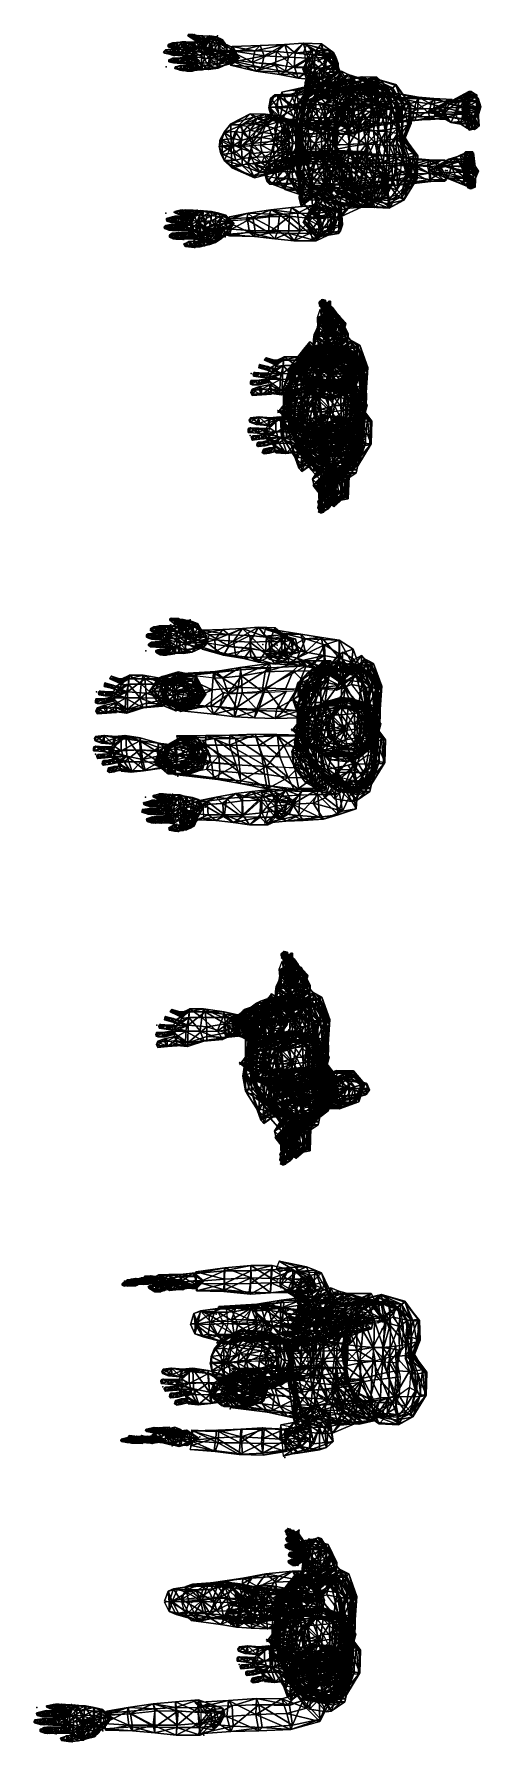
# Model space of a CAD drawing. Extents: x 4.9 to 9.1, y -6.1 to 13.5.
# Drawn here: x 4.9 to 8.67, y -6.1 to 8.32 of the extents above; entities that cross this region are included whole.
import ezdxf

# ---------------------------------------------------------------- set-up
doc = ezdxf.new("R2010")
doc.units = 0
doc.layers.get('0').update_dxf_attribs({"linetype": 'CONTINUOUS'})

msp = doc.modelspace()

# ---------------------------------------------------------------- linework, layer by layer
at = {"color": 0}
for p in [(6.106, 8.249, -2.555), (6.107, 8.222, -2.56), (6.111, 8.229, -2.553), (6.167, 8.257, -2.532), (6.176, 8.24, -2.548), (6.177, 8.239, -2.548), (6.206, 8.307, -2.483), (6.251, 8.22, -2.508), (6.259, 8.232, -2.51), (6.264, 8.264, -2.505), (6.277, 8.282, -2.427), (6.281, 8.282, -2.42), (6.287, 8.262, -2.45), (6.339, 8.234, -2.398), (6.352, 8.259, -2.415), (6.362, 8.27, -2.408), (6.367, 8.282, -2.427), (6.447, 8.307, -2.413), (7.216, 8.222, -1.95), (6.002, 8.17, -2.598), (6.031, 8.217, -2.585), (6.037, 8.099, -2.598), (6.074, 8.169, -2.583), (6.076, 8.195, -2.58), (6.082, 8.169, -2.58), (6.111, 8.1, -2.577), (6.111, 8.1, -2.577), (6.151, 8.167, -2.558), (6.154, 8.169, -2.555), (6.162, 8.194, -2.543), (6.177, 8.124, -2.552), (6.184, 8.099, -2.56), (6.187, 8.1, -2.558), (6.237, 8.16, -2.522), (6.247, 8.162, -2.53), (6.254, 8.2, -2.518), (6.254, 8.189, -2.505), (6.267, 8.132, -2.522), (6.276, 8.102, -2.52), (6.389, 8.16, -2.408), (6.434, 8.177, -2.38), (6.452, 8.174, -2.368), (6.514, 8.185, -2.327), (6.526, 8.21, -2.342), (6.554, 8.125, -2.37), (6.554, 8.125, -2.37), (6.571, 8.125, -2.348), (6.632, 8.122, -2.337), (7.199, 8.1, -2.085), (7.296, 8.092, -2), (7.302, 8.092, -2.05), (7.304, 8.092, -2.05), (7.344, 8.092, -2.018), (6.014, 8.045, -2.62), (6.169, 8.039, -2.553), (6.169, 8.039, -2.553), (6.189, 8.074, -2.567), (6.227, 8.03, -2.525), (6.227, 8.03, -2.525), (6.231, 8.069, -2.517), (6.271, 8.062, -2.48), (6.276, 8.067, -2.502), (6.289, 8.044, -2.493), (6.299, 8.024, -2.485), (6.306, 8.024, -2.507), (7.274, 7.972, -2.007), (7.337, 7.932, -1.082), (7.339, 7.932, -1.082), (7.091, 7.847, -3.803), (7.804, 7.895, -1.987), (7.082, 7.785, -3.82), (7.087, 7.695, -3.813), (7.087, 7.695, -3.813), (7.087, 7.695, -3.813), (7.087, 7.695, -3.813), (7.737, 7.745, -1.952), (7.757, 7.66, -2.593), (7.757, 7.66, -2.592), (8.387, 7.697, -3.468), (8.387, 7.697, -3.468), (8.387, 7.697, -3.467), (8.387, 7.697, -3.467), (8.579, 7.697, -4.148), (8.636, 7.697, -3.488), (8.652, 7.707, -3.308), (7.091, 7.599, -3.805), (7.117, 7.575, -0.753), (6.657, 7.489, -0.865), (7.119, 7.395, -0.75), (7.119, 7.395, -0.75), (7.119, 7.395, -0.75), (7.119, 7.395, -0.75), (7.304, 7.39, -0.895), (7.304, 7.39, -0.893), (7.786, 7.395, -1.942), (7.786, 7.395, -1.942), (7.787, 7.407, -1.987), (7.789, 7.407, -1.988), (6.654, 7.272, -0.862), (7.074, 7.257, -3.802), (7.122, 7.237, -0.75), (7.062, 7.157, -3.792), (7.086, 7.157, -3.813), (7.086, 7.157, -3.813), (7.117, 7.157, -3.813), (7.756, 7.192, -2.593), (7.756, 7.192, -2.592), (8.371, 7.17, -3.465), (8.372, 7.17, -3.458), (8.386, 7.17, -3.468), (8.386, 7.17, -3.467), (8.551, 7.17, -4.153), (8.611, 7.17, -3.487), (8.622, 7.162, -3.327), (7.051, 7.057, -3.78), (7.137, 6.987, -3.822), (7.699, 6.965, -2.803), (7.837, 7.044, -1.932), (6.012, 6.81, -2.623), (6.082, 6.819, -2.572), (6.149, 6.814, -2.555), (6.151, 6.817, -2.562), (6.164, 6.782, -2.572), (6.189, 6.787, -2.542), (6.211, 6.802, -2.543), (6.211, 6.802, -2.538), (6.251, 6.787, -2.518), (6.261, 6.804, -2.508), (6.276, 6.835, -2.497), (7.246, 6.777, -1.968), (7.336, 6.867, -1.082), (7.337, 6.867, -1.082), (6.001, 6.692, -2.647), (6.031, 6.757, -2.637), (6.072, 6.692, -2.603), (6.072, 6.667, -2.61), (6.074, 6.734, -2.58), (6.074, 6.692, -2.602), (6.086, 6.704, -2.628), (6.089, 6.754, -2.597), (6.091, 6.754, -2.595), (6.099, 6.644, -2.595), (6.142, 6.72, -2.567), (6.142, 6.692, -2.573), (6.142, 6.665, -2.575), (6.146, 6.734, -2.557), (6.154, 6.759, -2.563), (6.154, 6.757, -2.563), (6.154, 6.69, -2.577), (6.159, 6.64, -2.573), (6.216, 6.687, -2.532), (6.219, 6.745, -2.525), (6.227, 6.685, -2.522), (6.237, 6.75, -2.522), (6.377, 6.674, -2.388), (6.412, 6.674, -2.502), (6.469, 6.66, -2.473), (6.469, 6.66, -2.473), (6.526, 6.645, -2.442), (6.552, 6.72, -2.37), (6.552, 6.72, -2.37), (6.586, 6.724, -2.335), (7.301, 6.707, -2.05), (7.301, 6.707, -2.05), (7.302, 6.707, -2.05), (7.302, 6.707, -2.05), (6.042, 6.619, -2.617), (6.097, 6.594, -2.573), (6.101, 6.624, -2.583), (6.101, 6.624, -2.583), (6.101, 6.597, -2.578), (6.156, 6.589, -2.543), (6.159, 6.614, -2.558), (6.159, 6.614, -2.558), (6.171, 6.537, -2.473), (6.239, 6.614, -2.537), (6.242, 6.615, -2.527), (6.249, 6.582, -2.442), (6.252, 6.55, -2.437), (6.252, 6.55, -2.435), (6.254, 6.52, -2.433), (6.254, 6.52, -2.427), (6.327, 6.567, -2.402), (6.327, 6.555, -2.402), (6.511, 6.612, -2.375), (7.256, 6.577, -2.038), (7.35, 6.067, -1.65), (7.389, 6.067, -1.4), (7.324, 6.042, -1.555), (7.325, 5.982, -0.378), (7.329, 6.042, -1.56), (7.332, 5.993, -1.493), (7.339, 5.945, -1.303), (7.349, 6.03, -1.475), (7.35, 6.018, -1.487), (7.35, 5.933, -1.377), (7.354, 6.022, -1.562), (7.355, 5.937, -1.4), (7.357, 5.97, -1.3), (7.36, 5.92, -1.452), (7.367, 6.042, -1.478), (7.369, 5.977, -1.852), (7.369, 5.93, -1.882), (7.374, 6.008, -1.77), (7.374, 5.988, -1.765), (7.379, 5.982, -1.772), (7.38, 6.017, -1.705), (7.384, 5.955, -1.808), (7.385, 5.928, -1.81), (7.385, 5.928, -1.802), (7.387, 5.953, -1.713), (7.39, 5.948, -1.615), (7.392, 5.98, -1.62), (7.395, 6.023, -1.607), (7.395, 5.928, -1.727), (7.395, 5.927, -1.732), (7.397, 6, -1.703), (7.397, 5.998, -1.702), (7.399, 5.992, -1.613), (7.399, 5.92, -1.637), (7.404, 5.96, -1.62), (7.412, 5.922, -1.632), (7.377, 5.822, -1.59), (7.382, 5.885, -1.262), (7.384, 5.858, -1.852), (7.392, 5.828, -1.642), (7.392, 5.783, -1.565), (7.394, 5.885, -1.287), (7.394, 5.885, -1.287), (7.394, 5.805, -1.882), (7.395, 5.86, -1.775), (7.395, 5.86, -1.775), (7.395, 5.803, -1.578), (7.397, 5.827, -1.593), (7.397, 5.79, -1.647), (7.397, 5.79, -1.647), (7.399, 5.882, -1.202), (7.399, 5.798, -1.713), (7.399, 5.798, -1.713), (7.4, 5.883, -1.703), (7.409, 5.86, -0.58), (7.41, 5.892, -1.61), (7.41, 5.86, -1.7), (7.41, 5.858, -1.702), (7.41, 5.852, -0.422), (7.41, 5.852, -0.422), (7.414, 5.862, -1.602), (7.414, 5.783, -1.568), (7.419, 5.832, -1.7), (7.422, 5.85, -0.47), (7.422, 5.85, -0.47), (7.372, 5.692, 0.498), (7.372, 5.692, 0.498), (7.389, 5.732, -0.43), (7.415, 5.655, -0.522), (7.349, 5.505, -0.478), (7.39, 5.545, -2.507), (7.395, 5.607, -2.503), (6.732, 5.458, -4.113), (7.369, 5.42, -1.12), (7.369, 5.42, -1.12), (7.394, 5.458, -3.863), (7.394, 5.458, -3.863), (7.394, 5.458, -3.863), (7.394, 5.458, -4.113), (7.394, 5.458, -3.863), (7.397, 5.455, -2.513), (7.397, 5.455, -2.513), (7.397, 5.455, -2.513), (7.397, 5.455, -2.513), (7.404, 5.358, -2.52), (7.574, 5.467, -4.113), (7.075, 5.248, 1.228), (7.429, 5.333, 0.917), (7.397, 5.155, -0.468), (7.397, 5.155, -0.468), (7.4, 5.167, -0.515), (7.4, 5.167, -0.513), (7.42, 5.148, 0.68), (7.42, 5.148, 0.68), (7.432, 5.153, 0.913), (7.432, 5.153, 0.913), (7.432, 5.153, 0.913), (7.432, 5.153, 0.913), (6.724, 4.932, -4.087), (7.075, 5.032, 1.232), (7.367, 4.952, -1.12), (7.367, 4.952, -1.12), (7.392, 4.932, -3.863), (7.392, 4.932, -3.863), (7.392, 4.932, -4.087), (7.395, 4.917, -2.513), (7.395, 4.917, -2.513), (7.399, 4.932, -3.848), (7.399, 4.932, -3.848), (7.409, 5.017, -2.505), (7.422, 4.915, -2.498), (7.422, 4.915, -2.498), (7.434, 4.995, 0.912), (7.55, 4.922, -4.087), (7.437, 4.815, -2.49), (7.449, 4.803, -0.458), (7.31, 4.725, -1.33), (7.37, 4.627, 0.498), (7.37, 4.627, 0.498), (7.444, 4.745, -2.495), (7.322, 4.537, -0.487), (7.375, 4.483, -1.24), (7.377, 4.578, -1.797), (7.382, 4.493, -1.808), (7.39, 4.595, -1.59), (7.39, 4.573, -1.73), (7.39, 4.493, -1.733), (7.392, 4.48, -1.287), (7.392, 4.48, -1.287), (7.394, 4.505, -1.653), (7.395, 4.57, -1.882), (7.395, 4.563, -1.608), (7.395, 4.547, -1.688), (7.397, 4.577, -1.73), (7.397, 4.51, -1.635), (7.4, 4.562, -1.668), (7.4, 4.547, -1.622), (7.4, 4.518, -1.728), (7.4, 4.517, -1.728), (7.4, 4.48, -1.742), (7.402, 4.513, -1.802), (7.402, 4.513, -1.798), (7.407, 4.562, -1.668), (7.412, 4.542, -1.723), (7.414, 4.515, -1.873), (7.329, 4.327, -1.503), (7.332, 4.342, -1.592), (7.335, 4.433, -1.452), (7.374, 4.337, -0.463), (7.38, 4.372, -1.325), (7.382, 4.348, -1.718), (7.387, 4.353, -1.785), (7.39, 4.357, -1.783), (7.394, 4.445, -1.645), (7.395, 4.383, -1.785), (7.395, 4.383, -1.785), (7.397, 4.447, -1.658), (7.397, 4.373, -1.723), (7.397, 4.373, -1.723), (7.4, 4.452, -1.818), (7.402, 4.452, -1.82), (7.402, 4.378, -1.852), (7.404, 4.452, -1.743), (7.404, 4.375, -1.633), (7.405, 4.425, -1.743), (7.405, 4.403, -1.793), (7.409, 4.427, -1.822), (7.41, 4.452, -1.903), (7.412, 4.45, -1.735), (7.412, 4.4, -1.728), (7.412, 4.373, -1.64), (7.42, 4.465, -0.47), (7.42, 4.465, -0.47), (7.42, 4.465, -0.47), (7.42, 4.465, -0.47), (7.432, 4.462, -1.818), (7.449, 4.403, -1.342), (7.452, 4.418, -1.405), (7.452, 4.418, -1.405), (7.454, 4.432, -1.468), (7.317, 4.28, -1.582), (7.324, 4.28, -1.583), (7.325, 4.31, -1.585), (7.325, 4.297, -1.675), (7.327, 4.31, -1.587), (7.329, 4.315, -1.503), (5.941, 3.319, -0.767), (5.988, 3.327, -0.815), (6.048, 3.377, -0.827), (6.053, 3.334, -0.888), (6.114, 3.332, -0.887), (6.131, 3.352, -0.868), (6.138, 3.352, -0.867), (6.169, 3.352, -0.95), (6.173, 3.329, -0.932), (6.184, 3.34, -0.938), (6.216, 3.377, -1.017), (5.859, 3.24, -0.692), (5.883, 3.287, -0.712), (5.903, 3.239, -0.75), (5.906, 3.265, -0.75), (5.909, 3.239, -0.757), (5.938, 3.292, -0.77), (5.946, 3.299, -0.77), (5.958, 3.237, -0.808), (5.961, 3.239, -0.812), (5.976, 3.264, -0.813), (5.976, 3.194, -0.83), (5.978, 3.31, -0.828), (5.979, 3.309, -0.83), (6.023, 3.232, -0.885), (6.028, 3.23, -0.872), (6.038, 3.27, -0.887), (6.041, 3.202, -0.898), (6.044, 3.29, -0.878), (6.044, 3.172, -0.907), (6.046, 3.302, -0.887), (6.049, 3.259, -0.88), (6.181, 3.304, -0.913), (6.194, 3.23, -0.962), (6.236, 3.247, -0.992), (6.258, 3.244, -1.002), (6.299, 3.195, -1.093), (6.299, 3.195, -1.093), (6.313, 3.28, -1.057), (6.321, 3.255, -1.04), (6.326, 3.195, -1.1), (6.361, 3.192, -1.152), (6.891, 3.292, -1.507), (5.843, 3.115, -0.712), (5.873, 3.169, -0.723), (5.924, 3.17, -0.78), (5.924, 3.17, -0.78), (5.966, 3.144, -0.847), (5.969, 3.109, -0.823), (5.969, 3.109, -0.823), (5.971, 3.17, -0.84), (5.971, 3.169, -0.84), (6.021, 3.1, -0.865), (6.021, 3.1, -0.865), (6.028, 3.139, -0.863), (6.061, 3.137, -0.898), (6.071, 3.094, -0.928), (6.074, 3.114, -0.907), (6.078, 3.132, -0.885), (6.086, 3.094, -0.913), (6.831, 3.17, -1.558), (6.906, 3.162, -1.64), (6.906, 3.162, -1.64), (6.906, 3.042, -1.588), (6.928, 3.162, -1.595), (6.951, 3.162, -1.662), (6.104, 2.917, -2.512), (7.486, 3.002, -0.865), (7.488, 3.002, -0.867), (7.531, 2.965, -1.887), (5.426, 2.769, -4.113), (6.086, 2.855, -2.505), (6.089, 2.769, -3.862), (6.089, 2.769, -3.862), (6.089, 2.769, -3.862), (6.089, 2.769, -4.112), (6.089, 2.769, -3.862), (6.093, 2.765, -2.512), (6.093, 2.765, -2.512), (6.094, 2.765, -2.513), (6.094, 2.765, -2.513), (6.269, 2.779, -4.112), (7.464, 2.815, -1.843), (6.099, 2.669, -2.518), (7.484, 2.73, -2.485), (7.484, 2.73, -2.485), (7.544, 2.644, -0.448), (7.191, 2.559, -0.137), (7.513, 2.465, -1.833), (7.513, 2.465, -1.833), (7.516, 2.477, -1.88), (7.516, 2.477, -1.878), (7.536, 2.459, -0.685), (7.536, 2.459, -0.685), (7.548, 2.464, -0.452), (7.548, 2.464, -0.452), (7.548, 2.464, -0.452), (7.548, 2.464, -0.452), (6.104, 2.327, -2.503), (7.191, 2.342, -0.133), (5.418, 2.242, -4.087), (6.088, 2.242, -3.862), (6.088, 2.242, -3.862), (6.088, 2.242, -4.085), (6.091, 2.227, -2.512), (6.093, 2.227, -2.513), (6.094, 2.242, -3.847), (6.094, 2.242, -3.847), (6.108, 2.227, -2.54), (6.118, 2.227, -2.497), (6.246, 2.234, -4.085), (7.483, 2.262, -2.485), (7.483, 2.262, -2.485), (7.549, 2.305, -0.453), (6.111, 2.057, -2.562), (6.133, 2.127, -2.488), (7.426, 2.035, -2.695), (7.564, 2.114, -1.823), (5.839, 1.88, -0.713), (5.916, 1.889, -0.753), (5.954, 1.887, -0.812), (5.959, 1.884, -0.807), (6.066, 1.905, -0.897), (7.484, 1.937, -0.865), (7.486, 1.937, -0.867), (5.813, 1.762, -0.712), (5.834, 1.827, -0.733), (5.864, 1.774, -0.782), (5.876, 1.737, -0.762), (5.883, 1.762, -0.758), (5.884, 1.762, -0.758), (5.896, 1.824, -0.77), (5.899, 1.824, -0.772), (5.904, 1.804, -0.75), (5.939, 1.762, -0.808), (5.939, 1.735, -0.81), (5.941, 1.76, -0.82), (5.943, 1.79, -0.807), (5.949, 1.852, -0.828), (5.953, 1.829, -0.817), (5.953, 1.827, -0.817), (5.956, 1.804, -0.805), (5.988, 1.857, -0.838), (5.996, 1.872, -0.86), (5.999, 1.872, -0.855), (6.009, 1.757, -0.858), (6.016, 1.815, -0.858), (6.021, 1.755, -0.865), (6.028, 1.82, -0.873), (6.036, 1.857, -0.885), (6.049, 1.874, -0.89), (6.118, 1.744, -1.023), (6.168, 1.73, -1.063), (6.168, 1.73, -1.063), (6.208, 1.744, -0.943), (6.298, 1.79, -1.093), (6.298, 1.79, -1.093), (6.344, 1.794, -1.11), (6.904, 1.777, -1.64), (6.904, 1.777, -1.64), (6.904, 1.777, -1.64), (6.904, 1.777, -1.64), (6.954, 1.847, -1.553), (5.858, 1.689, -0.738), (5.901, 1.714, -0.778), (5.913, 1.694, -0.775), (5.913, 1.694, -0.775), (5.918, 1.667, -0.773), (5.919, 1.664, -0.77), (5.946, 1.71, -0.825), (5.959, 1.684, -0.817), (5.959, 1.684, -0.817), (5.973, 1.659, -0.808), (6.014, 1.684, -0.882), (6.024, 1.685, -0.88), (6.043, 1.607, -0.793), (6.103, 1.652, -0.852), (6.109, 1.62, -0.85), (6.111, 1.62, -0.85), (6.114, 1.59, -0.85), (6.119, 1.59, -0.847), (6.173, 1.637, -0.905), (6.173, 1.625, -0.905), (6.219, 1.715, -1.102), (6.276, 1.682, -1.06), (6.873, 1.647, -1.605), (7.003, 0.537, -1.595), (7.004, 0.477, -0.418), (7.008, 0.537, -1.6), (7.011, 0.489, -1.533), (7.018, 0.441, -1.343), (7.028, 0.526, -1.515), (7.029, 0.562, -1.69), (7.029, 0.514, -1.527), (7.033, 0.517, -1.602), (7.036, 0.466, -1.34), (7.046, 0.537, -1.518), (7.048, 0.472, -1.892), (7.053, 0.504, -1.81), (7.053, 0.484, -1.805), (7.058, 0.477, -1.812), (7.059, 0.512, -1.745), (7.063, 0.451, -1.848), (7.066, 0.449, -1.753), (7.068, 0.562, -1.44), (7.069, 0.444, -1.655), (7.071, 0.476, -1.66), (7.074, 0.519, -1.647), (7.076, 0.496, -1.743), (7.076, 0.494, -1.742), (7.078, 0.487, -1.653), (7.083, 0.456, -1.66), (7.029, 0.429, -1.417), (7.034, 0.432, -1.44), (7.039, 0.416, -1.492), (7.048, 0.426, -1.922), (7.056, 0.317, -1.63), (7.061, 0.381, -1.302), (7.063, 0.354, -1.892), (7.064, 0.424, -1.85), (7.064, 0.424, -1.842), (7.071, 0.324, -1.682), (7.073, 0.381, -1.327), (7.073, 0.381, -1.327), (7.073, 0.301, -1.922), (7.074, 0.424, -1.767), (7.074, 0.422, -1.772), (7.074, 0.356, -1.815), (7.074, 0.356, -1.815), (7.074, 0.299, -1.618), (7.076, 0.322, -1.633), (7.078, 0.416, -1.677), (7.078, 0.377, -1.242), (7.078, 0.294, -1.753), (7.078, 0.294, -1.753), (7.079, 0.379, -1.743), (7.088, 0.356, -0.62), (7.089, 0.387, -1.65), (7.089, 0.356, -1.74), (7.089, 0.354, -1.742), (7.089, 0.347, -0.462), (7.089, 0.347, -0.462), (7.091, 0.417, -1.672), (7.093, 0.357, -1.642), (7.098, 0.327, -1.74), (7.101, 0.346, -0.51), (7.101, 0.346, -0.51), (7.051, 0.187, 0.458), (7.051, 0.187, 0.458), (7.068, 0.227, -0.47), (7.071, 0.279, -1.605), (7.076, 0.286, -1.687), (7.076, 0.286, -1.687), (7.093, 0.279, -1.608), (7.094, 0.151, -0.562), (6.831, 0.041, -2.528), (6.836, 0.102, -2.527), (7.028, 0.001, -0.518), (5.934, -0.046, -4.115), (6.598, -0.046, -3.865), (6.598, -0.046, -3.865), (6.598, -0.046, -3.863), (6.598, -0.046, -4.115), (6.598, -0.046, -3.863), (6.779, -0.036, -4.115), (6.836, -0.049, -2.537), (6.836, -0.049, -2.537), (6.836, -0.049, -2.537), (6.836, -0.049, -2.537), (7.048, -0.084, -1.16), (7.048, -0.084, -1.158), (6.754, -0.256, 1.188), (6.841, -0.146, -2.543), (7.108, -0.171, 0.877), (7.076, -0.349, -0.508), (7.076, -0.349, -0.508), (7.079, -0.338, -0.555), (7.079, -0.338, -0.553), (7.099, -0.356, 0.64), (7.099, -0.356, 0.64), (7.111, -0.351, 0.873), (7.111, -0.351, 0.873), (7.111, -0.351, 0.873), (7.111, -0.351, 0.873), (6.754, -0.473, 1.192), (6.879, -0.573, -4.08), (7.046, -0.553, -1.16), (7.046, -0.553, -1.16), (7.113, -0.509, 0.872), (7.326, -0.489, -2.517), (7.544, -0.574, -4.078), (7.546, -0.574, -3.857), (7.546, -0.574, -3.855), (7.549, -0.574, -3.84), (7.551, -0.574, -3.84), (7.128, -0.701, -0.498), (7.314, -0.589, -2.527), (7.314, -0.589, -2.527), (7.339, -0.589, -2.507), (7.339, -0.589, -2.507), (7.353, -0.689, -2.497), (7.704, -0.583, -4.078), (6.989, -0.779, -1.37), (7.359, -0.759, -2.5), (7.001, -0.968, -0.527), (7.049, -0.878, 0.458), (7.049, -0.878, 0.458), (7.056, -0.926, -1.837), (7.069, -0.909, -1.63), (7.069, -0.931, -1.77), (7.073, -0.999, -1.693), (7.074, -0.934, -1.922), (7.074, -0.941, -1.648), (7.074, -0.958, -1.728), (7.076, -0.928, -1.77), (7.076, -0.994, -1.675), (7.079, -0.943, -1.708), (7.079, -0.958, -1.662), (7.079, -0.986, -1.768), (7.079, -0.988, -1.768), (7.081, -0.991, -1.842), (7.081, -0.991, -1.838), (7.086, -0.943, -1.708), (7.091, -0.963, -1.763), (7.093, -0.989, -1.913), (7.014, -1.071, -1.492), (7.054, -1.021, -1.28), (7.059, -1.133, -1.365), (7.061, -1.011, -1.848), (7.066, -1.151, -1.825), (7.069, -1.011, -1.773), (7.069, -1.148, -1.823), (7.071, -1.024, -1.327), (7.071, -1.024, -1.327), (7.073, -1.059, -1.685), (7.074, -1.121, -1.825), (7.074, -1.121, -1.825), (7.076, -1.058, -1.698), (7.076, -1.131, -1.763), (7.076, -1.131, -1.763), (7.079, -1.024, -1.782), (7.079, -1.053, -1.858), (7.081, -1.053, -1.86), (7.081, -1.126, -1.892), (7.083, -1.053, -1.783), (7.083, -1.129, -1.673), (7.084, -1.079, -1.783), (7.084, -1.101, -1.833), (7.088, -1.078, -1.862), (7.089, -1.053, -1.943), (7.091, -1.054, -1.775), (7.091, -1.104, -1.768), (7.091, -1.131, -1.68), (7.099, -1.039, -0.51), (7.099, -1.039, -0.51), (7.099, -1.039, -0.51), (7.099, -1.039, -0.51), (7.111, -1.043, -1.858), (7.128, -1.101, -1.382), (7.131, -1.086, -1.445), (7.131, -1.086, -1.445), (7.133, -1.073, -1.508), (6.996, -1.224, -1.622), (7.003, -1.224, -1.623), (7.004, -1.194, -1.625), (7.004, -1.208, -1.715), (7.006, -1.194, -1.627), (7.008, -1.178, -1.543), (7.008, -1.189, -1.543), (7.011, -1.163, -1.632), (7.053, -1.168, -0.503), (7.061, -1.156, -1.758), (6.993, -2.05, -2.247), (5.65, -2.235, -2.405), (5.662, -2.208, -2.53), (5.677, -2.233, -2.357), (5.687, -2.218, -2.473), (5.722, -2.218, -2.4), (5.722, -2.22, -2.373), (5.73, -2.216, -2.4), (5.757, -2.225, -2.343), (5.757, -2.228, -2.317), (5.762, -2.206, -2.465), (5.762, -2.206, -2.465), (5.762, -2.228, -2.337), (5.8, -2.208, -2.395), (5.805, -2.208, -2.393), (5.817, -2.216, -2.367), (5.82, -2.223, -2.303), (5.822, -2.206, -2.32), (5.825, -2.205, -2.322), (5.832, -2.205, -2.437), (5.832, -2.205, -2.522), (5.832, -2.205, -2.522), (5.838, -2.191, -2.46), (5.84, -2.185, -2.485), (5.84, -2.191, -2.458), (5.868, -2.251, -2.248), (5.895, -2.203, -2.393), (5.898, -2.208, -2.523), (5.898, -2.208, -2.523), (5.898, -2.21, -2.485), (5.9, -2.19, -2.392), (5.907, -2.21, -2.332), (5.91, -2.2, -2.352), (5.912, -2.203, -2.32), (5.915, -2.213, -2.363), (5.917, -2.208, -2.288), (5.925, -2.193, -2.42), (5.935, -2.188, -2.448), (5.945, -2.206, -2.483), (5.948, -2.226, -2.488), (5.96, -2.248, -2.287), (5.962, -2.275, -2.265), (5.963, -2.208, -2.505), (5.967, -2.28, -2.265), (5.977, -2.188, -2.523), (5.98, -2.21, -2.523), (6.032, -2.27, -2.308), (6.038, -2.253, -2.282), (6.043, -2.235, -2.258), (6.048, -2.255, -2.27), (6.08, -2.241, -2.377), (6.118, -2.215, -2.227), (6.13, -2.248, -2.357), (6.155, -2.255, -2.358), (6.227, -2.265, -2.34), (6.228, -2.246, -2.315), (6.247, -2.21, -2.398), (6.247, -2.21, -2.398), (6.272, -2.223, -2.397), (6.332, -2.205, -2.393), (6.953, -2.196, -2.362), (7.04, -2.3, -2.313), (7.062, -2.18, -2.36), (7.062, -2.18, -2.308), (7.062, -2.18, -2.36), (7.113, -2.193, -2.355), (6.455, -2.425, -2.737), (7.263, -2.34, -1.412), (7.265, -2.34, -1.412), (7.88, -2.376, -2.223), (6.435, -2.486, -2.738), (6.445, -2.576, -2.738), (6.445, -2.576, -2.738), (6.445, -2.576, -2.737), (6.445, -2.576, -2.737), (7.027, -2.573, -4.155), (7.477, -2.573, -3.608), (7.477, -2.573, -3.608), (7.478, -2.573, -3.608), (7.478, -2.573, -3.608), (7.603, -2.573, -3.823), (7.755, -2.563, -3.732), (7.813, -2.526, -2.19), (6.453, -2.673, -2.737), (7.023, -2.696, -1.077), (7.833, -2.611, -2.832), (7.833, -2.611, -2.832), (6.557, -2.783, -1.148), (7.027, -2.876, -1.075), (7.027, -2.876, -1.075), (7.027, -2.876, -1.075), (7.027, -2.876, -1.075), (7.198, -2.881, -1.235), (7.198, -2.881, -1.233), (7.862, -2.876, -2.18), (7.862, -2.876, -2.18), (7.863, -2.865, -2.225), (7.865, -2.865, -2.227), (6.553, -3, -1.145), (6.57, -3.015, -2.258), (5.987, -3.1, -3.775), (6.558, -3.115, -2.267), (6.56, -3.115, -2.268), (6.562, -3.115, -2.298), (6.583, -3.115, -2.25), (6.653, -3.1, -3.833), (6.672, -3.1, -3.613), (6.673, -3.1, -3.612), (6.678, -3.1, -3.597), (6.682, -3.1, -3.597), (6.812, -3.108, -3.847), (7.03, -3.035, -1.073), (7.83, -3.08, -2.832), (7.832, -3.08, -2.832), (6.555, -3.285, -2.32), (6.597, -3.215, -2.24), (7.775, -3.306, -3.042), (7.913, -3.228, -2.17), (5.94, -3.46, -2.27), (7.262, -3.405, -1.412), (7.263, -3.405, -1.412), (5.632, -3.553, -2.47), (5.665, -3.538, -2.587), (5.668, -3.556, -2.532), (5.678, -3.545, -2.392), (5.712, -3.551, -2.438), (5.717, -3.541, -2.463), (5.717, -3.545, -2.463), (5.718, -3.573, -2.475), (5.732, -3.525, -2.503), (5.738, -3.545, -2.523), (5.738, -3.55, -2.412), (5.74, -3.53, -2.362), (5.742, -3.545, -2.522), (5.743, -3.533, -2.365), (5.743, -3.538, -2.392), (5.743, -3.538, -2.392), (5.75, -3.52, -2.587), (5.788, -3.548, -2.43), (5.793, -3.548, -2.457), (5.797, -3.541, -2.483), (5.798, -3.555, -2.453), (5.802, -3.556, -2.403), (5.805, -3.541, -2.377), (5.805, -3.541, -2.377), (5.807, -3.525, -2.352), (5.807, -3.533, -2.497), (5.812, -3.545, -2.522), (5.812, -3.545, -2.52), (5.815, -3.533, -2.577), (5.817, -3.541, -2.58), (5.82, -3.555, -2.543), (5.848, -3.468, -2.295), (5.855, -3.538, -2.547), (5.877, -3.543, -2.56), (5.877, -3.55, -2.558), (5.878, -3.54, -2.443), (5.887, -3.536, -2.502), (5.888, -3.535, -2.442), (5.888, -3.555, -2.368), (5.897, -3.548, -2.37), (5.905, -3.54, -2.505), (5.922, -3.545, -2.54), (5.933, -3.475, -2.333), (5.937, -3.468, -2.302), (5.937, -3.47, -2.302), (5.937, -3.538, -2.555), (5.938, -3.468, -2.272), (5.958, -3.533, -2.585), (6.018, -3.473, -2.298), (6.02, -3.473, -2.31), (6.065, -3.598, -2.413), (6.08, -3.478, -2.412), (6.125, -3.595, -2.395), (6.125, -3.595, -2.395), (6.187, -3.593, -2.375), (6.202, -3.523, -2.34), (6.25, -3.535, -2.445), (6.25, -3.535, -2.445), (6.297, -3.52, -2.443), (7.052, -3.466, -2.432), (7.06, -3.565, -2.36), (7.06, -3.565, -2.36), (7.06, -3.565, -2.36), (7.06, -3.565, -2.36), (7.015, -3.695, -2.34), (7.054, -4.309, -1.643), (7.135, -4.309, -1.405), (7.032, -4.446, -1.875), (7.037, -4.399, -1.845), (7.044, -4.334, -1.545), (7.049, -4.334, -1.552), (7.055, -4.368, -1.767), (7.057, -4.388, -1.762), (7.059, -4.421, -1.805), (7.06, -4.394, -1.768), (7.06, -4.448, -1.807), (7.062, -4.448, -1.8), (7.064, -4.383, -1.487), (7.072, -4.354, -1.557), (7.074, -4.359, -1.703), (7.079, -4.423, -1.713), (7.082, -4.346, -1.472), (7.082, -4.358, -1.483), (7.084, -4.449, -1.732), (7.085, -4.448, -1.727), (7.09, -4.376, -1.705), (7.09, -4.378, -1.703), (7.099, -4.428, -1.617), (7.099, -4.456, -1.45), (7.1, -4.334, -1.478), (7.1, -4.396, -1.622), (7.102, -4.431, -1.3), (7.102, -4.439, -1.398), (7.102, -4.443, -1.375), (7.104, -4.456, -1.638), (7.105, -4.353, -1.608), (7.109, -4.384, -1.617), (7.112, -4.416, -1.623), (7.119, -4.454, -1.637), (7.122, -4.406, -1.3), (7.23, -4.394, -0.403), (7.052, -4.518, -1.848), (7.057, -4.571, -1.88), (7.077, -4.516, -1.775), (7.077, -4.516, -1.775), (7.09, -4.554, -1.59), (7.09, -4.578, -1.715), (7.09, -4.578, -1.715), (7.094, -4.493, -1.705), (7.097, -4.548, -1.643), (7.1, -4.586, -1.648), (7.1, -4.586, -1.648), (7.104, -4.516, -1.703), (7.104, -4.518, -1.705), (7.11, -4.549, -1.597), (7.11, -4.573, -1.582), (7.11, -4.593, -1.567), (7.112, -4.543, -1.705), (7.12, -4.484, -1.615), (7.125, -4.514, -1.607), (7.13, -4.593, -1.575), (7.152, -4.491, -1.267), (7.16, -4.491, -1.293), (7.16, -4.491, -1.293), (7.179, -4.494, -1.21), (7.294, -4.516, -0.6), (7.315, -4.524, -0.447), (7.324, -4.526, -0.445), (7.325, -4.526, -0.493), (7.327, -4.526, -0.495), (7.277, -4.684, 0.473), (7.277, -4.684, 0.473), (7.294, -4.644, -0.455), (7.32, -4.721, -0.547), (6.217, -4.831, -2.058), (6.234, -4.769, -2.053), (7.254, -4.871, -0.503), (6.227, -4.921, -2.062), (6.227, -4.921, -2.062), (6.227, -4.921, -2.06), (6.227, -4.921, -2.06), (6.237, -5.018, -2.06), (6.557, -4.918, -3.558), (7.092, -4.918, -3.097), (7.092, -4.918, -3.097), (7.094, -4.918, -3.097), (7.094, -4.918, -3.097), (7.177, -4.918, -3.33), (7.272, -4.956, -1.143), (7.274, -4.956, -1.145), (7.334, -5.043, 0.892), (7.344, -4.909, -3.268), (6.98, -5.128, 1.203), (7.302, -5.221, -0.493), (7.302, -5.221, -0.493), (7.305, -5.209, -0.54), (7.305, -5.209, -0.538), (7.325, -5.228, 0.655), (7.325, -5.228, 0.655), (7.337, -5.223, 0.888), (7.337, -5.223, 0.888), (7.337, -5.223, 0.888), (7.337, -5.223, 0.888), (6.629, -5.444, -4.112), (6.98, -5.344, 1.207), (7.272, -5.424, -1.145), (7.272, -5.424, -1.145), (7.297, -5.444, -3.888), (7.297, -5.444, -3.888), (7.297, -5.444, -4.112), (7.3, -5.459, -2.538), (7.3, -5.459, -2.538), (7.304, -5.444, -3.873), (7.304, -5.444, -3.873), (7.314, -5.359, -2.53), (7.327, -5.461, -2.523), (7.327, -5.461, -2.523), (7.339, -5.381, 0.887), (7.455, -5.454, -4.112), (7.342, -5.561, -2.515), (7.354, -5.573, -0.483), (7.215, -5.651, -1.355), (7.274, -5.749, 0.475), (7.275, -5.749, 0.473), (7.349, -5.631, -2.52), (4.922, -5.806, 0.283), (4.932, -5.859, 0.265), (4.995, -5.883, 0.295), (5.002, -5.863, 0.275), (5.005, -5.863, 0.275), (5.007, -5.798, 0.3), (5.062, -5.896, 0.277), (5.07, -5.883, 0.287), (5.074, -5.803, 0.288), (5.075, -5.799, 0.282), (5.075, -5.858, 0.278), (5.075, -5.859, 0.278), (5.08, -5.834, 0.265), (5.115, -5.829, 0.283), (5.135, -5.814, 0.27), (5.135, -5.814, 0.278), (5.152, -5.871, 0.285), (5.169, -5.866, 0.28), (5.182, -5.829, 0.278), (5.195, -5.813, 0.282), (5.214, -5.781, 0.287), (5.517, -5.896, 0.287), (5.517, -5.896, 0.287), (5.564, -5.893, 0.302), (6.317, -5.839, 0.355), (6.334, -5.909, 0.257), (6.334, -5.909, 0.257), (6.335, -5.909, 0.257), (6.335, -5.909, 0.257), (4.902, -5.924, 0.268), (4.952, -5.998, 0.277), (4.982, -5.949, 0.268), (4.984, -5.924, 0.275), (4.985, -5.913, 0.247), (4.985, -5.924, 0.277), (5.01, -5.973, 0.272), (5.019, -5.993, 0.283), (5.019, -5.993, 0.283), (5.019, -6.023, 0.292), (5.02, -6.019, 0.288), (5.06, -5.924, 0.273), (5.06, -5.951, 0.272), (5.069, -5.926, 0.265), (5.075, -5.976, 0.267), (5.082, -6.003, 0.28), (5.082, -6.003, 0.28), (5.085, -6.028, 0.297), (5.145, -5.929, 0.28), (5.159, -5.931, 0.283), (5.164, -6.003, 0.265), (5.17, -6.001, 0.275), (5.212, -6.034, 0.345), (5.3, -6.049, 0.35), (5.335, -5.943, 0.223), (5.352, -5.943, 0.342), (5.399, -5.956, 0.227), (5.399, -5.956, 0.227), (5.462, -5.971, 0.23), (5.479, -6.004, 0.298), (6.332, -6.039, 0.303), (5.13, -6.079, 0.353), (5.217, -6.066, 0.352), (5.219, -6.066, 0.352), (5.22, -6.096, 0.353), (5.222, -6.096, 0.36), (5.3, -6.061, 0.35)]:
    msp.add_point(p, dxfattribs=at)
for points in [[(6.067, 8.249, -2.575), (6.036, 8.237, -2.583), (6.029, 8.23, -2.568)], [(6.029, 8.23, -2.568), (6.071, 8.247, -2.553), (6.067, 8.249, -2.575)], [(6.071, 8.247, -2.553), (6.029, 8.23, -2.568), (6.037, 8.212, -2.582)], [(6.031, 8.222, -2.582), (6.029, 8.23, -2.568), (6.036, 8.237, -2.583)], [(6.031, 8.222, -2.582), (6.037, 8.212, -2.582), (6.029, 8.23, -2.568)], [(6.031, 8.222, -2.582), (6.036, 8.237, -2.583), (6.032, 8.229, -2.588)], [(6.031, 8.222, -2.582), (6.032, 8.229, -2.588), (6.039, 8.219, -2.585)], [(6.031, 8.222, -2.582), (6.039, 8.219, -2.585), (6.034, 8.212, -2.575)], [(6.069, 8.222, -2.595), (6.032, 8.229, -2.588), (6.036, 8.237, -2.583)], [(6.069, 8.222, -2.595), (6.039, 8.219, -2.585), (6.032, 8.229, -2.588)], [(6.082, 8.207, -2.587), (6.034, 8.212, -2.575), (6.039, 8.219, -2.585)], [(6.036, 8.237, -2.583), (6.067, 8.249, -2.575), (6.069, 8.222, -2.595)], [(6.037, 8.212, -2.582), (6.074, 8.207, -2.56), (6.071, 8.247, -2.553)], [(6.039, 8.219, -2.585), (6.069, 8.222, -2.595), (6.082, 8.207, -2.587)], [(6.109, 8.252, -2.563), (6.069, 8.222, -2.595), (6.067, 8.249, -2.575)], [(6.067, 8.249, -2.575), (6.104, 8.25, -2.538), (6.109, 8.252, -2.563)], [(6.104, 8.25, -2.538), (6.067, 8.249, -2.575), (6.071, 8.247, -2.553)], [(6.069, 8.222, -2.595), (6.109, 8.252, -2.563), (6.111, 8.217, -2.585)], [(6.111, 8.217, -2.585), (6.082, 8.207, -2.587), (6.069, 8.222, -2.595)], [(6.071, 8.247, -2.553), (6.101, 8.21, -2.55), (6.104, 8.25, -2.538)], [(6.101, 8.21, -2.55), (6.071, 8.247, -2.553), (6.074, 8.207, -2.56)], [(6.146, 8.257, -2.558), (6.101, 8.247, -2.572), (6.101, 8.25, -2.563)], [(6.101, 8.247, -2.572), (6.146, 8.257, -2.558), (6.146, 8.254, -2.568)], [(6.101, 8.25, -2.563), (6.142, 8.254, -2.535), (6.146, 8.257, -2.558)], [(6.142, 8.254, -2.535), (6.101, 8.252, -2.548), (6.102, 8.207, -2.553)], [(6.142, 8.254, -2.535), (6.101, 8.25, -2.563), (6.101, 8.252, -2.548)], [(6.146, 8.254, -2.568), (6.109, 8.207, -2.573), (6.101, 8.247, -2.572)], [(6.102, 8.207, -2.553), (6.144, 8.205, -2.538), (6.142, 8.254, -2.535)], [(6.109, 8.207, -2.573), (6.146, 8.254, -2.568), (6.142, 8.207, -2.572)], [(6.177, 8.257, -2.548), (6.146, 8.257, -2.558), (6.142, 8.254, -2.535)], [(6.142, 8.254, -2.535), (6.167, 8.254, -2.523), (6.177, 8.257, -2.548)], [(6.167, 8.254, -2.523), (6.142, 8.254, -2.535), (6.144, 8.205, -2.538)], [(6.194, 8.25, -2.56), (6.142, 8.207, -2.572), (6.146, 8.254, -2.568)], [(6.142, 8.207, -2.572), (6.194, 8.25, -2.56), (6.174, 8.204, -2.557)], [(6.144, 8.205, -2.538), (6.164, 8.21, -2.525), (6.167, 8.254, -2.523)], [(6.177, 8.257, -2.548), (6.146, 8.254, -2.568), (6.146, 8.257, -2.558)], [(6.146, 8.254, -2.568), (6.177, 8.257, -2.548), (6.194, 8.25, -2.56)], [(6.204, 8.245, -2.505), (6.167, 8.257, -2.533), (6.164, 8.245, -2.527)], [(6.204, 8.199, -2.518), (6.164, 8.245, -2.527), (6.169, 8.202, -2.533)], [(6.164, 8.245, -2.527), (6.204, 8.199, -2.518), (6.204, 8.245, -2.505)], [(6.217, 8.255, -2.535), (6.181, 8.257, -2.56), (6.167, 8.257, -2.533)], [(6.167, 8.257, -2.533), (6.204, 8.245, -2.505), (6.217, 8.255, -2.535)], [(6.231, 8.247, -2.547), (6.169, 8.204, -2.56), (6.181, 8.257, -2.56)], [(6.169, 8.204, -2.56), (6.231, 8.247, -2.547), (6.217, 8.207, -2.552)], [(6.181, 8.257, -2.56), (6.217, 8.255, -2.535), (6.231, 8.247, -2.547)], [(6.199, 8.312, -2.483), (6.196, 8.312, -2.472), (6.204, 8.322, -2.473)], [(6.227, 8.3, -2.423), (6.204, 8.322, -2.473), (6.196, 8.312, -2.472)], [(6.199, 8.312, -2.483), (6.202, 8.304, -2.478), (6.196, 8.312, -2.472)], [(6.241, 8.292, -2.425), (6.196, 8.312, -2.472), (6.202, 8.304, -2.478)], [(6.196, 8.312, -2.472), (6.241, 8.292, -2.425), (6.227, 8.3, -2.423)], [(6.199, 8.312, -2.483), (6.202, 8.319, -2.475), (6.212, 8.315, -2.49)], [(6.199, 8.312, -2.483), (6.212, 8.315, -2.49), (6.204, 8.304, -2.487)], [(6.199, 8.312, -2.483), (6.204, 8.304, -2.487), (6.202, 8.304, -2.478)], [(6.249, 8.32, -2.432), (6.212, 8.315, -2.49), (6.202, 8.319, -2.475)], [(6.256, 8.27, -2.463), (6.202, 8.304, -2.478), (6.204, 8.304, -2.487)], [(6.202, 8.304, -2.478), (6.256, 8.27, -2.463), (6.241, 8.292, -2.425)], [(6.204, 8.322, -2.473), (6.227, 8.3, -2.423), (6.241, 8.319, -2.442)], [(6.264, 8.297, -2.468), (6.204, 8.304, -2.487), (6.212, 8.315, -2.49)], [(6.204, 8.304, -2.487), (6.264, 8.297, -2.468), (6.256, 8.27, -2.463)], [(6.262, 8.255, -2.505), (6.217, 8.255, -2.535), (6.204, 8.245, -2.505)], [(6.204, 8.245, -2.505), (6.251, 8.242, -2.488), (6.262, 8.255, -2.505)], [(6.261, 8.19, -2.503), (6.204, 8.245, -2.505), (6.204, 8.199, -2.518)], [(6.204, 8.245, -2.505), (6.261, 8.19, -2.503), (6.251, 8.242, -2.488)], [(6.212, 8.315, -2.49), (6.249, 8.32, -2.432), (6.264, 8.297, -2.468)], [(6.259, 8.249, -2.527), (6.231, 8.247, -2.547), (6.217, 8.255, -2.535)], [(6.217, 8.255, -2.535), (6.262, 8.255, -2.505), (6.259, 8.249, -2.527)], [(6.251, 8.205, -2.54), (6.217, 8.207, -2.552), (6.231, 8.247, -2.547)], [(6.287, 8.307, -2.42), (6.241, 8.319, -2.442), (6.227, 8.3, -2.423)], [(6.227, 8.3, -2.423), (6.271, 8.287, -2.402), (6.287, 8.307, -2.42)], [(6.271, 8.287, -2.402), (6.227, 8.3, -2.423), (6.241, 8.292, -2.425)], [(6.231, 8.247, -2.547), (6.259, 8.249, -2.527), (6.251, 8.205, -2.54)], [(6.332, 8.164, -2.463), (6.237, 8.237, -2.482), (6.231, 8.205, -2.505)], [(6.337, 8.19, -2.453), (6.256, 8.26, -2.517), (6.236, 8.235, -2.483)], [(6.237, 8.237, -2.482), (6.332, 8.164, -2.463), (6.341, 8.19, -2.442)], [(6.274, 8.269, -2.412), (6.241, 8.292, -2.425), (6.256, 8.27, -2.463)], [(6.241, 8.292, -2.425), (6.274, 8.269, -2.412), (6.271, 8.287, -2.402)], [(6.299, 8.279, -2.455), (6.264, 8.297, -2.468), (6.249, 8.32, -2.432)], [(6.249, 8.32, -2.432), (6.287, 8.309, -2.423), (6.299, 8.279, -2.455)], [(6.284, 8.259, -2.443), (6.256, 8.27, -2.463), (6.264, 8.297, -2.468)], [(6.256, 8.27, -2.463), (6.284, 8.259, -2.443), (6.274, 8.269, -2.412)], [(6.317, 8.245, -2.465), (6.261, 8.197, -2.52), (6.256, 8.26, -2.517)], [(6.256, 8.26, -2.517), (6.337, 8.19, -2.453), (6.317, 8.245, -2.465)], [(6.261, 8.197, -2.52), (6.312, 8.259, -2.505), (6.314, 8.212, -2.542)], [(6.261, 8.197, -2.52), (6.317, 8.245, -2.465), (6.312, 8.259, -2.505)], [(6.314, 8.289, -2.455), (6.264, 8.264, -2.45), (6.279, 8.302, -2.458)], [(6.264, 8.297, -2.468), (6.299, 8.279, -2.455), (6.284, 8.259, -2.443)], [(6.264, 8.264, -2.45), (6.314, 8.289, -2.455), (6.299, 8.255, -2.452)], [(6.299, 8.255, -2.452), (6.269, 8.26, -2.418), (6.264, 8.264, -2.45)], [(6.297, 8.262, -2.403), (6.287, 8.31, -2.432), (6.267, 8.28, -2.405)], [(6.306, 8.26, -2.402), (6.274, 8.272, -2.402), (6.269, 8.26, -2.418)], [(6.269, 8.26, -2.418), (6.292, 8.249, -2.428), (6.306, 8.26, -2.402)], [(6.269, 8.26, -2.418), (6.299, 8.255, -2.452), (6.292, 8.249, -2.428)], [(6.324, 8.309, -2.417), (6.279, 8.302, -2.458), (6.287, 8.31, -2.432)], [(6.279, 8.302, -2.458), (6.324, 8.309, -2.417), (6.314, 8.289, -2.455)], [(6.287, 8.31, -2.432), (6.297, 8.262, -2.403), (6.324, 8.309, -2.417)], [(6.322, 8.225, -2.417), (6.306, 8.26, -2.402), (6.292, 8.249, -2.428)], [(6.322, 8.225, -2.417), (6.292, 8.249, -2.428), (6.299, 8.255, -2.452)], [(6.346, 8.252, -2.393), (6.324, 8.309, -2.417), (6.297, 8.262, -2.403)], [(6.327, 8.237, -2.448), (6.299, 8.255, -2.452), (6.314, 8.289, -2.455)], [(6.299, 8.255, -2.452), (6.327, 8.237, -2.448), (6.322, 8.225, -2.417)], [(6.306, 8.26, -2.402), (6.322, 8.225, -2.417), (6.346, 8.252, -2.392)], [(6.406, 8.289, -2.428), (6.312, 8.259, -2.505), (6.317, 8.245, -2.465)], [(6.406, 8.289, -2.428), (6.314, 8.212, -2.542), (6.312, 8.259, -2.505)], [(6.356, 8.275, -2.443), (6.314, 8.289, -2.455), (6.324, 8.309, -2.417)], [(6.314, 8.212, -2.542), (6.406, 8.289, -2.428), (6.392, 8.21, -2.503)], [(6.314, 8.289, -2.455), (6.356, 8.275, -2.443), (6.327, 8.237, -2.448)], [(6.317, 8.245, -2.465), (6.391, 8.164, -2.412), (6.406, 8.289, -2.428)], [(6.391, 8.164, -2.412), (6.317, 8.245, -2.465), (6.337, 8.19, -2.453)], [(6.324, 8.309, -2.417), (6.372, 8.304, -2.413), (6.356, 8.275, -2.443)], [(6.324, 8.309, -2.417), (6.346, 8.252, -2.393), (6.372, 8.304, -2.413)], [(6.329, 8.275, -2.468), (6.367, 8.297, -2.447), (6.382, 8.307, -2.458)], [(6.329, 8.275, -2.468), (6.356, 8.257, -2.417), (6.367, 8.297, -2.447)], [(6.356, 8.257, -2.417), (6.329, 8.275, -2.468), (6.344, 8.232, -2.458)], [(6.331, 8.277, -2.473), (6.382, 8.309, -2.457), (6.332, 8.207, -2.46)], [(6.332, 8.207, -2.46), (6.344, 8.232, -2.458), (6.331, 8.277, -2.473)], [(6.344, 8.232, -2.458), (6.331, 8.184, -2.41), (6.332, 8.214, -2.395)], [(6.344, 8.232, -2.458), (6.332, 8.207, -2.46), (6.331, 8.184, -2.41)], [(6.376, 8.204, -2.46), (6.332, 8.207, -2.46), (6.382, 8.309, -2.457)], [(6.344, 8.232, -2.458), (6.332, 8.214, -2.395), (6.356, 8.257, -2.417)], [(6.342, 8.207, -2.385), (6.356, 8.257, -2.417), (6.332, 8.214, -2.395)], [(6.356, 8.257, -2.417), (6.342, 8.207, -2.385), (6.374, 8.264, -2.383)], [(6.416, 8.185, -2.358), (6.374, 8.264, -2.383), (6.342, 8.207, -2.385)], [(6.411, 8.29, -2.397), (6.367, 8.297, -2.447), (6.356, 8.257, -2.417)], [(6.356, 8.257, -2.417), (6.374, 8.264, -2.383), (6.411, 8.29, -2.397)], [(6.439, 8.3, -2.412), (6.382, 8.307, -2.458), (6.367, 8.297, -2.447)], [(6.367, 8.297, -2.447), (6.411, 8.29, -2.397), (6.439, 8.3, -2.412)], [(6.449, 8.244, -2.338), (6.411, 8.29, -2.397), (6.374, 8.264, -2.383)], [(6.374, 8.264, -2.383), (6.416, 8.185, -2.358), (6.449, 8.244, -2.338)], [(6.382, 8.309, -2.457), (6.437, 8.302, -2.408), (6.376, 8.204, -2.46)], [(6.486, 8.277, -2.36), (6.376, 8.204, -2.46), (6.437, 8.302, -2.408)], [(6.376, 8.204, -2.46), (6.486, 8.277, -2.36), (6.447, 8.18, -2.435)], [(6.446, 8.154, -2.35), (6.406, 8.289, -2.428), (6.391, 8.164, -2.412)], [(6.461, 8.264, -2.405), (6.392, 8.21, -2.503), (6.406, 8.289, -2.428)], [(6.392, 8.21, -2.503), (6.461, 8.264, -2.405), (6.472, 8.155, -2.47)], [(6.406, 8.289, -2.428), (6.446, 8.154, -2.35), (6.461, 8.264, -2.405)], [(6.474, 8.27, -2.352), (6.439, 8.3, -2.412), (6.411, 8.29, -2.397)], [(6.411, 8.29, -2.397), (6.449, 8.244, -2.338), (6.474, 8.27, -2.352)], [(6.516, 8.182, -2.352), (6.449, 8.244, -2.338), (6.416, 8.185, -2.358)], [(6.439, 8.3, -2.412), (6.474, 8.27, -2.352), (6.492, 8.275, -2.363)], [(6.567, 8.192, -2.327), (6.461, 8.264, -2.405), (6.446, 8.154, -2.35)], [(6.531, 8.215, -2.342), (6.447, 8.18, -2.435), (6.486, 8.277, -2.36)], [(6.531, 8.212, -2.342), (6.474, 8.27, -2.352), (6.449, 8.244, -2.338)], [(6.449, 8.244, -2.338), (6.516, 8.182, -2.352), (6.531, 8.212, -2.342)], [(6.574, 8.144, -2.438), (6.472, 8.155, -2.47), (6.461, 8.264, -2.405)], [(6.461, 8.264, -2.405), (6.582, 8.205, -2.363), (6.574, 8.144, -2.438)], [(6.461, 8.264, -2.405), (6.567, 8.192, -2.327), (6.582, 8.205, -2.363)], [(6.531, 8.212, -2.342), (6.492, 8.275, -2.363), (6.474, 8.27, -2.352)], [(6.761, 8.18, -2.193), (6.572, 8.219, -2.363), (6.551, 8.182, -2.287)], [(6.572, 8.219, -2.363), (6.761, 8.18, -2.193), (6.806, 8.225, -2.273)], [(6.806, 8.225, -2.273), (6.606, 8.175, -2.433), (6.572, 8.219, -2.363)], [(6.606, 8.175, -2.433), (6.806, 8.225, -2.273), (6.841, 8.139, -2.362)], [(6.761, 8.18, -2.193), (6.946, 8.175, -2.087), (7.014, 8.235, -2.187)], [(7.014, 8.235, -2.187), (6.806, 8.225, -2.273), (6.761, 8.18, -2.193)], [(7.014, 8.235, -2.187), (6.841, 8.139, -2.362), (6.806, 8.225, -2.273)], [(6.841, 8.139, -2.362), (7.014, 8.235, -2.187), (7.046, 8.127, -2.287)], [(7.102, 8.16, -2.007), (7.014, 8.235, -2.187), (6.946, 8.175, -2.087)], [(7.014, 8.235, -2.187), (7.102, 8.16, -2.007), (7.169, 8.245, -2.11)], [(7.169, 8.245, -2.11), (7.046, 8.127, -2.287), (7.014, 8.235, -2.187)], [(7.046, 8.127, -2.287), (7.169, 8.245, -2.11), (7.211, 8.119, -2.212)], [(7.279, 8.184, -1.95), (7.169, 8.245, -2.11), (7.102, 8.16, -2.007)], [(7.169, 8.245, -2.11), (7.326, 8.24, -2.028), (7.354, 8.124, -2.098)], [(7.169, 8.245, -2.11), (7.279, 8.184, -1.95), (7.326, 8.24, -2.028)], [(7.354, 8.124, -2.098), (7.211, 8.119, -2.212), (7.169, 8.245, -2.11)], [(7.244, 8.182, -1.73), (7.199, 8.234, -1.993), (7.174, 8.169, -1.988)], [(7.384, 8.187, -1.742), (7.329, 8.192, -1.973), (7.199, 8.234, -1.993)], [(7.199, 8.234, -1.993), (7.244, 8.182, -1.73), (7.384, 8.187, -1.742)], [(7.337, 8.162, -1.972), (7.326, 8.24, -2.028), (7.279, 8.184, -1.95)], [(7.326, 8.24, -2.028), (7.337, 8.162, -1.972), (7.429, 8.164, -1.982)], [(7.429, 8.164, -1.982), (7.354, 8.124, -2.098), (7.326, 8.24, -2.028)], [(5.992, 8.174, -2.595), (6.007, 8.189, -2.597), (5.999, 8.18, -2.607)], [(5.992, 8.174, -2.595), (6.007, 8.184, -2.58), (6.007, 8.189, -2.597)], [(5.992, 8.174, -2.595), (6.001, 8.16, -2.587), (6.007, 8.184, -2.58)], [(5.992, 8.174, -2.595), (5.999, 8.18, -2.607), (6.001, 8.162, -2.61)], [(5.992, 8.174, -2.595), (6.001, 8.162, -2.61), (6.002, 8.162, -2.588)], [(6.051, 8.192, -2.592), (5.999, 8.18, -2.607), (6.007, 8.189, -2.597)], [(5.999, 8.18, -2.607), (6.051, 8.192, -2.592), (6.052, 8.169, -2.617)], [(6.052, 8.169, -2.617), (6.001, 8.162, -2.61), (5.999, 8.18, -2.607)], [(6.042, 8.152, -2.58), (6.007, 8.184, -2.58), (6.001, 8.16, -2.587)], [(6.001, 8.162, -2.61), (6.052, 8.169, -2.617), (6.051, 8.152, -2.613)], [(6.051, 8.152, -2.613), (6.002, 8.162, -2.588), (6.001, 8.162, -2.61)], [(6.002, 8.162, -2.588), (6.051, 8.152, -2.613), (6.056, 8.147, -2.578)], [(6.051, 8.194, -2.572), (6.007, 8.189, -2.597), (6.007, 8.184, -2.58)], [(6.007, 8.189, -2.597), (6.051, 8.194, -2.572), (6.051, 8.192, -2.592)], [(6.007, 8.184, -2.58), (6.042, 8.152, -2.58), (6.051, 8.194, -2.572)], [(6.034, 8.212, -2.575), (6.082, 8.207, -2.587), (6.084, 8.21, -2.56)], [(6.071, 8.119, -2.578), (6.037, 8.099, -2.593), (6.036, 8.087, -2.597)], [(6.036, 8.087, -2.597), (6.077, 8.079, -2.587), (6.071, 8.119, -2.578)], [(6.037, 8.094, -2.6), (6.036, 8.087, -2.597), (6.037, 8.099, -2.593)], [(6.037, 8.094, -2.6), (6.046, 8.09, -2.607), (6.036, 8.087, -2.597)], [(6.077, 8.079, -2.608), (6.036, 8.087, -2.597), (6.046, 8.09, -2.607)], [(6.036, 8.087, -2.597), (6.077, 8.079, -2.608), (6.077, 8.079, -2.587)], [(6.072, 8.119, -2.597), (6.037, 8.104, -2.602), (6.037, 8.099, -2.593)], [(6.037, 8.104, -2.602), (6.072, 8.119, -2.597), (6.081, 8.09, -2.61)], [(6.037, 8.099, -2.593), (6.071, 8.119, -2.578), (6.072, 8.119, -2.597)], [(6.037, 8.094, -2.6), (6.037, 8.104, -2.602), (6.037, 8.094, -2.61)], [(6.037, 8.094, -2.6), (6.037, 8.099, -2.593), (6.037, 8.104, -2.602)], [(6.081, 8.09, -2.61), (6.037, 8.094, -2.61), (6.037, 8.104, -2.602)], [(6.037, 8.094, -2.6), (6.037, 8.094, -2.61), (6.046, 8.09, -2.607)], [(6.081, 8.09, -2.61), (6.046, 8.09, -2.607), (6.037, 8.094, -2.61)], [(6.086, 8.195, -2.568), (6.051, 8.194, -2.572), (6.042, 8.152, -2.58)], [(6.042, 8.152, -2.58), (6.084, 8.14, -2.572), (6.086, 8.195, -2.568)], [(6.046, 8.09, -2.607), (6.081, 8.09, -2.61), (6.077, 8.079, -2.608)], [(6.051, 8.194, -2.572), (6.086, 8.195, -2.568), (6.086, 8.194, -2.59)], [(6.086, 8.194, -2.59), (6.051, 8.192, -2.592), (6.051, 8.194, -2.572)], [(6.086, 8.194, -2.59), (6.052, 8.169, -2.617), (6.051, 8.192, -2.592)], [(6.092, 8.144, -2.605), (6.051, 8.152, -2.613), (6.052, 8.169, -2.617)], [(6.082, 8.145, -2.592), (6.056, 8.147, -2.578), (6.051, 8.152, -2.613)], [(6.051, 8.152, -2.613), (6.092, 8.144, -2.605), (6.082, 8.145, -2.592)], [(6.052, 8.169, -2.617), (6.086, 8.194, -2.59), (6.092, 8.144, -2.605)], [(6.056, 8.147, -2.578), (6.082, 8.145, -2.592), (6.056, 8.149, -2.59)], [(6.114, 8.194, -2.57), (6.081, 8.195, -2.588), (6.071, 8.194, -2.563)], [(6.102, 8.149, -2.555), (6.071, 8.194, -2.563), (6.079, 8.154, -2.562)], [(6.071, 8.194, -2.563), (6.112, 8.194, -2.552), (6.114, 8.194, -2.57)], [(6.071, 8.194, -2.563), (6.102, 8.149, -2.555), (6.112, 8.194, -2.552)], [(6.102, 8.12, -2.565), (6.072, 8.119, -2.597), (6.071, 8.119, -2.578)], [(6.071, 8.119, -2.578), (6.109, 8.077, -2.573), (6.102, 8.12, -2.565)], [(6.109, 8.077, -2.573), (6.071, 8.119, -2.578), (6.077, 8.079, -2.587)], [(6.072, 8.119, -2.597), (6.112, 8.12, -2.582), (6.112, 8.09, -2.603)], [(6.072, 8.119, -2.597), (6.102, 8.12, -2.565), (6.112, 8.12, -2.582)], [(6.112, 8.09, -2.603), (6.081, 8.09, -2.61), (6.072, 8.119, -2.597)], [(6.119, 8.082, -2.598), (6.077, 8.079, -2.608), (6.081, 8.09, -2.61)], [(6.077, 8.079, -2.608), (6.119, 8.082, -2.598), (6.109, 8.077, -2.573)], [(6.109, 8.077, -2.573), (6.077, 8.079, -2.587), (6.077, 8.079, -2.608)], [(6.117, 8.157, -2.598), (6.079, 8.144, -2.592), (6.082, 8.157, -2.603)], [(6.079, 8.144, -2.592), (6.117, 8.157, -2.598), (6.111, 8.142, -2.58)], [(6.111, 8.142, -2.58), (6.079, 8.152, -2.565), (6.079, 8.144, -2.592)], [(6.079, 8.152, -2.565), (6.111, 8.142, -2.58), (6.101, 8.147, -2.557)], [(6.117, 8.157, -2.598), (6.082, 8.157, -2.603), (6.081, 8.195, -2.588)], [(6.081, 8.195, -2.588), (6.114, 8.194, -2.57), (6.117, 8.157, -2.598)], [(6.081, 8.09, -2.61), (6.112, 8.09, -2.603), (6.119, 8.082, -2.598)], [(6.082, 8.207, -2.587), (6.111, 8.217, -2.585), (6.112, 8.205, -2.575)], [(6.112, 8.205, -2.575), (6.084, 8.21, -2.56), (6.082, 8.207, -2.587)], [(6.084, 8.21, -2.56), (6.112, 8.205, -2.575), (6.091, 8.205, -2.568)], [(6.142, 8.207, -2.572), (6.097, 8.21, -2.55), (6.109, 8.207, -2.573)], [(6.097, 8.21, -2.55), (6.142, 8.207, -2.572), (6.131, 8.209, -2.542)], [(6.142, 8.144, -2.538), (6.101, 8.147, -2.557), (6.111, 8.142, -2.58)], [(6.151, 8.142, -2.537), (6.112, 8.194, -2.552), (6.102, 8.149, -2.555)], [(6.141, 8.117, -2.548), (6.109, 8.12, -2.57), (6.104, 8.105, -2.565)], [(6.104, 8.105, -2.565), (6.156, 8.082, -2.56), (6.141, 8.117, -2.548)], [(6.156, 8.082, -2.56), (6.104, 8.105, -2.565), (6.106, 8.077, -2.572)], [(6.106, 8.077, -2.572), (6.156, 8.077, -2.583), (6.156, 8.082, -2.56)], [(6.156, 8.077, -2.583), (6.106, 8.077, -2.572), (6.122, 8.079, -2.593)], [(6.151, 8.124, -2.56), (6.117, 8.119, -2.595), (6.109, 8.12, -2.57)], [(6.109, 8.12, -2.57), (6.141, 8.117, -2.548), (6.151, 8.124, -2.56)], [(6.152, 8.142, -2.568), (6.111, 8.142, -2.58), (6.117, 8.157, -2.598)], [(6.111, 8.142, -2.58), (6.152, 8.142, -2.568), (6.142, 8.144, -2.538)], [(6.162, 8.189, -2.538), (6.114, 8.194, -2.57), (6.112, 8.194, -2.552)], [(6.112, 8.194, -2.552), (6.151, 8.142, -2.537), (6.162, 8.189, -2.538)], [(6.164, 8.189, -2.562), (6.117, 8.157, -2.598), (6.114, 8.194, -2.57)], [(6.114, 8.194, -2.57), (6.162, 8.189, -2.538), (6.164, 8.189, -2.562)], [(6.157, 8.122, -2.583), (6.122, 8.079, -2.593), (6.116, 8.117, -2.593)], [(6.117, 8.157, -2.598), (6.164, 8.189, -2.562), (6.157, 8.155, -2.58)], [(6.117, 8.157, -2.598), (6.157, 8.155, -2.58), (6.152, 8.142, -2.568)], [(6.117, 8.119, -2.595), (6.151, 8.124, -2.56), (6.157, 8.122, -2.578)], [(6.122, 8.079, -2.593), (6.157, 8.122, -2.583), (6.156, 8.077, -2.583)], [(6.174, 8.204, -2.557), (6.131, 8.209, -2.542), (6.142, 8.207, -2.572)], [(6.131, 8.209, -2.542), (6.174, 8.204, -2.557), (6.164, 8.209, -2.528)], [(6.201, 8.129, -2.55), (6.151, 8.124, -2.56), (6.141, 8.117, -2.548)], [(6.141, 8.117, -2.548), (6.176, 8.11, -2.535), (6.201, 8.129, -2.55)], [(6.176, 8.11, -2.535), (6.141, 8.117, -2.548), (6.156, 8.082, -2.56)], [(6.187, 8.185, -2.517), (6.154, 8.19, -2.56), (6.147, 8.189, -2.533)], [(6.199, 8.134, -2.528), (6.147, 8.189, -2.533), (6.151, 8.139, -2.545)], [(6.147, 8.189, -2.533), (6.199, 8.134, -2.528), (6.187, 8.185, -2.517)], [(6.201, 8.129, -2.55), (6.157, 8.122, -2.578), (6.151, 8.124, -2.56)], [(6.202, 8.19, -2.54), (6.161, 8.16, -2.587), (6.154, 8.19, -2.56)], [(6.154, 8.19, -2.56), (6.187, 8.185, -2.517), (6.202, 8.19, -2.54)], [(6.197, 8.139, -2.562), (6.156, 8.142, -2.565), (6.161, 8.16, -2.587)], [(6.207, 8.137, -2.527), (6.157, 8.14, -2.535), (6.156, 8.142, -2.565)], [(6.156, 8.142, -2.565), (6.197, 8.139, -2.562), (6.207, 8.137, -2.527)], [(6.207, 8.08, -2.575), (6.156, 8.077, -2.583), (6.157, 8.122, -2.583)], [(6.156, 8.082, -2.56), (6.191, 8.077, -2.548), (6.176, 8.11, -2.535)], [(6.191, 8.077, -2.548), (6.156, 8.082, -2.56), (6.156, 8.077, -2.583)], [(6.156, 8.077, -2.583), (6.207, 8.08, -2.575), (6.191, 8.077, -2.548)], [(6.157, 8.122, -2.578), (6.201, 8.129, -2.55), (6.207, 8.125, -2.565)], [(6.157, 8.122, -2.583), (6.201, 8.119, -2.568), (6.207, 8.08, -2.575)], [(6.161, 8.16, -2.587), (6.202, 8.19, -2.54), (6.194, 8.162, -2.57)], [(6.161, 8.16, -2.587), (6.194, 8.162, -2.57), (6.197, 8.139, -2.562)], [(6.214, 8.2, -2.525), (6.166, 8.207, -2.54), (6.169, 8.204, -2.56)], [(6.169, 8.204, -2.56), (6.217, 8.207, -2.552), (6.214, 8.2, -2.525)], [(6.212, 8.119, -2.523), (6.189, 8.125, -2.557), (6.179, 8.115, -2.53)], [(6.212, 8.119, -2.523), (6.179, 8.115, -2.53), (6.179, 8.075, -2.548)], [(6.179, 8.075, -2.548), (6.212, 8.074, -2.535), (6.212, 8.119, -2.523)], [(6.212, 8.074, -2.535), (6.179, 8.075, -2.548), (6.182, 8.075, -2.573)], [(6.224, 8.079, -2.558), (6.182, 8.075, -2.573), (6.192, 8.102, -2.585)], [(6.182, 8.075, -2.573), (6.224, 8.079, -2.558), (6.212, 8.074, -2.535)], [(6.251, 8.184, -2.492), (6.202, 8.19, -2.54), (6.187, 8.185, -2.517)], [(6.254, 8.132, -2.51), (6.187, 8.185, -2.517), (6.199, 8.134, -2.528)], [(6.187, 8.185, -2.517), (6.254, 8.132, -2.51), (6.251, 8.184, -2.492)], [(6.189, 8.125, -2.557), (6.212, 8.119, -2.523), (6.231, 8.129, -2.543)], [(6.242, 8.109, -2.567), (6.192, 8.102, -2.585), (6.189, 8.127, -2.555)], [(6.189, 8.127, -2.555), (6.232, 8.122, -2.545), (6.242, 8.109, -2.567)], [(6.192, 8.102, -2.585), (6.242, 8.109, -2.567), (6.224, 8.079, -2.558)], [(6.242, 8.185, -2.532), (6.194, 8.162, -2.57), (6.202, 8.19, -2.54)], [(6.194, 8.162, -2.57), (6.242, 8.185, -2.532), (6.254, 8.144, -2.547)], [(6.254, 8.144, -2.547), (6.197, 8.139, -2.562), (6.194, 8.162, -2.57)], [(6.252, 8.145, -2.535), (6.207, 8.137, -2.527), (6.197, 8.139, -2.562)], [(6.197, 8.139, -2.562), (6.254, 8.144, -2.547), (6.252, 8.145, -2.535)], [(6.202, 8.19, -2.54), (6.251, 8.184, -2.492), (6.242, 8.185, -2.532)], [(6.207, 8.137, -2.527), (6.252, 8.145, -2.535), (6.256, 8.135, -2.51)], [(6.279, 8.122, -2.518), (6.231, 8.129, -2.543), (6.212, 8.119, -2.523)], [(6.212, 8.119, -2.523), (6.251, 8.12, -2.505), (6.279, 8.122, -2.518)], [(6.251, 8.12, -2.505), (6.212, 8.119, -2.523), (6.212, 8.074, -2.535)], [(6.212, 8.074, -2.535), (6.262, 8.074, -2.498), (6.251, 8.12, -2.505)], [(6.262, 8.074, -2.498), (6.212, 8.074, -2.535), (6.224, 8.079, -2.558)], [(6.252, 8.192, -2.502), (6.214, 8.2, -2.525), (6.217, 8.207, -2.552)], [(6.217, 8.207, -2.552), (6.251, 8.205, -2.54), (6.252, 8.192, -2.502)], [(6.286, 8.08, -2.528), (6.224, 8.079, -2.558), (6.242, 8.109, -2.567)], [(6.224, 8.079, -2.558), (6.286, 8.08, -2.528), (6.262, 8.074, -2.498)], [(6.332, 8.164, -2.463), (6.231, 8.205, -2.505), (6.234, 8.18, -2.513)], [(6.271, 8.12, -2.522), (6.242, 8.109, -2.567), (6.232, 8.122, -2.545)], [(6.336, 8.115, -2.46), (6.234, 8.18, -2.513), (6.237, 8.137, -2.525)], [(6.234, 8.18, -2.513), (6.336, 8.115, -2.46), (6.332, 8.164, -2.463)], [(6.319, 8.062, -2.445), (6.237, 8.137, -2.525), (6.251, 8.084, -2.505)], [(6.237, 8.137, -2.525), (6.319, 8.062, -2.445), (6.336, 8.115, -2.46)], [(6.242, 8.109, -2.567), (6.271, 8.12, -2.522), (6.292, 8.1, -2.535)], [(6.242, 8.109, -2.567), (6.292, 8.1, -2.535), (6.286, 8.08, -2.528)], [(6.314, 8.212, -2.542), (6.244, 8.14, -2.537), (6.261, 8.197, -2.52)], [(6.244, 8.14, -2.537), (6.314, 8.212, -2.542), (6.314, 8.15, -2.542)], [(6.314, 8.15, -2.542), (6.311, 8.072, -2.52), (6.244, 8.14, -2.537)], [(6.317, 8.025, -2.467), (6.251, 8.084, -2.505), (6.266, 8.062, -2.485)], [(6.251, 8.084, -2.505), (6.317, 8.025, -2.467), (6.319, 8.062, -2.445)], [(6.312, 8.075, -2.523), (6.299, 8.022, -2.483), (6.311, 8.072, -2.52)], [(6.299, 8.022, -2.483), (6.312, 8.075, -2.523), (6.321, 8.022, -2.5)], [(6.311, 8.072, -2.52), (6.314, 8.15, -2.542), (6.312, 8.075, -2.523)], [(6.387, 8.15, -2.512), (6.312, 8.075, -2.523), (6.314, 8.15, -2.542)], [(6.312, 8.075, -2.523), (6.387, 8.15, -2.512), (6.384, 8.084, -2.507)], [(6.384, 8.084, -2.507), (6.321, 8.022, -2.5), (6.312, 8.075, -2.523)], [(6.392, 8.21, -2.503), (6.314, 8.15, -2.542), (6.314, 8.212, -2.542)], [(6.314, 8.15, -2.542), (6.392, 8.21, -2.503), (6.387, 8.15, -2.512)], [(6.366, 8.057, -2.418), (6.336, 8.115, -2.46), (6.319, 8.062, -2.445)], [(6.321, 8.022, -2.5), (6.384, 8.084, -2.507), (6.381, 8.034, -2.48)], [(6.349, 8.174, -2.398), (6.332, 8.214, -2.395), (6.331, 8.184, -2.41)], [(6.371, 8.194, -2.453), (6.331, 8.184, -2.41), (6.332, 8.207, -2.46)], [(6.331, 8.184, -2.41), (6.371, 8.194, -2.453), (6.349, 8.174, -2.398)], [(6.332, 8.214, -2.395), (6.349, 8.174, -2.398), (6.342, 8.207, -2.385)], [(6.332, 8.207, -2.46), (6.376, 8.204, -2.46), (6.371, 8.194, -2.453)], [(6.387, 8.154, -2.415), (6.341, 8.19, -2.442), (6.332, 8.164, -2.463)], [(6.381, 8.119, -2.42), (6.332, 8.164, -2.463), (6.336, 8.115, -2.46)], [(6.332, 8.164, -2.463), (6.381, 8.119, -2.42), (6.387, 8.154, -2.415)], [(6.336, 8.115, -2.46), (6.366, 8.057, -2.418), (6.381, 8.119, -2.42)], [(6.341, 8.19, -2.442), (6.387, 8.154, -2.415), (6.386, 8.167, -2.407)], [(6.416, 8.174, -2.375), (6.342, 8.207, -2.385), (6.349, 8.174, -2.398)], [(6.342, 8.207, -2.385), (6.416, 8.174, -2.375), (6.416, 8.185, -2.358)], [(6.447, 8.18, -2.435), (6.349, 8.174, -2.398), (6.371, 8.194, -2.453)], [(6.349, 8.174, -2.398), (6.447, 8.18, -2.435), (6.416, 8.174, -2.375)], [(6.441, 8.065, -2.362), (6.381, 8.119, -2.42), (6.366, 8.057, -2.418)], [(6.447, 8.18, -2.435), (6.371, 8.194, -2.453), (6.376, 8.204, -2.46)], [(6.449, 8.132, -2.36), (6.387, 8.154, -2.415), (6.381, 8.119, -2.42)], [(6.381, 8.119, -2.42), (6.446, 8.109, -2.36), (6.449, 8.132, -2.36)], [(6.381, 8.119, -2.42), (6.441, 8.065, -2.362), (6.446, 8.109, -2.36)], [(6.466, 8.049, -2.455), (6.381, 8.034, -2.48), (6.384, 8.084, -2.507)], [(6.471, 8.102, -2.472), (6.384, 8.084, -2.507), (6.387, 8.15, -2.512)], [(6.384, 8.084, -2.507), (6.471, 8.102, -2.472), (6.466, 8.049, -2.455)], [(6.446, 8.154, -2.35), (6.386, 8.167, -2.407), (6.387, 8.154, -2.415)], [(6.472, 8.155, -2.47), (6.387, 8.15, -2.512), (6.392, 8.21, -2.503)], [(6.387, 8.15, -2.512), (6.472, 8.155, -2.47), (6.471, 8.102, -2.472)], [(6.387, 8.154, -2.415), (6.449, 8.132, -2.36), (6.446, 8.154, -2.35)], [(6.516, 8.182, -2.352), (6.416, 8.185, -2.358), (6.416, 8.174, -2.375)], [(6.416, 8.174, -2.375), (6.517, 8.175, -2.367), (6.516, 8.182, -2.352)], [(6.517, 8.175, -2.367), (6.416, 8.174, -2.375), (6.447, 8.18, -2.435)], [(6.542, 8.124, -2.31), (6.446, 8.109, -2.36), (6.441, 8.065, -2.362)], [(6.441, 8.065, -2.362), (6.542, 8.107, -2.315), (6.542, 8.124, -2.31)], [(6.441, 8.065, -2.362), (6.554, 8.089, -2.322), (6.542, 8.107, -2.315)], [(6.554, 8.089, -2.322), (6.441, 8.065, -2.362), (6.454, 8.034, -2.395)], [(6.446, 8.154, -2.35), (6.556, 8.169, -2.318), (6.567, 8.192, -2.327)], [(6.561, 8.175, -2.308), (6.446, 8.154, -2.35), (6.449, 8.132, -2.36)], [(6.546, 8.142, -2.305), (6.449, 8.132, -2.36), (6.446, 8.109, -2.36)], [(6.446, 8.109, -2.36), (6.542, 8.124, -2.31), (6.546, 8.142, -2.305)], [(6.447, 8.18, -2.435), (6.531, 8.215, -2.342), (6.517, 8.175, -2.367)], [(6.449, 8.132, -2.36), (6.546, 8.142, -2.305), (6.561, 8.175, -2.308)], [(6.454, 8.034, -2.395), (6.557, 8.079, -2.335), (6.554, 8.089, -2.322)], [(6.557, 8.079, -2.335), (6.454, 8.034, -2.395), (6.466, 8.049, -2.455)], [(6.587, 8.079, -2.4), (6.466, 8.049, -2.455), (6.471, 8.102, -2.472)], [(6.466, 8.049, -2.455), (6.587, 8.079, -2.4), (6.557, 8.079, -2.335)], [(6.587, 8.117, -2.432), (6.471, 8.102, -2.472), (6.472, 8.155, -2.47)], [(6.471, 8.102, -2.472), (6.587, 8.117, -2.432), (6.587, 8.079, -2.4)], [(6.472, 8.155, -2.47), (6.574, 8.144, -2.438), (6.587, 8.117, -2.432)], [(6.742, 8.084, -2.187), (6.551, 8.182, -2.287), (6.537, 8.112, -2.29)], [(6.537, 8.109, -2.29), (6.771, 8.01, -2.248), (6.744, 8.08, -2.19)], [(6.771, 8.01, -2.248), (6.537, 8.109, -2.29), (6.557, 8.06, -2.35)], [(6.631, 8.12, -2.337), (6.546, 8.142, -2.305), (6.542, 8.124, -2.31)], [(6.631, 8.12, -2.337), (6.542, 8.124, -2.31), (6.542, 8.107, -2.315)], [(6.631, 8.12, -2.337), (6.542, 8.107, -2.315), (6.554, 8.089, -2.322)], [(6.631, 8.12, -2.337), (6.561, 8.175, -2.308), (6.546, 8.142, -2.305)], [(6.551, 8.182, -2.287), (6.742, 8.084, -2.187), (6.761, 8.18, -2.193)], [(6.631, 8.12, -2.337), (6.554, 8.089, -2.322), (6.557, 8.079, -2.335)], [(6.631, 8.12, -2.337), (6.567, 8.192, -2.327), (6.556, 8.169, -2.318)], [(6.631, 8.12, -2.337), (6.557, 8.079, -2.335), (6.587, 8.079, -2.4)], [(6.817, 8.04, -2.347), (6.557, 8.06, -2.35), (6.597, 8.092, -2.425)], [(6.631, 8.12, -2.337), (6.582, 8.205, -2.363), (6.567, 8.192, -2.327)], [(6.631, 8.12, -2.337), (6.574, 8.144, -2.438), (6.582, 8.205, -2.363)], [(6.631, 8.12, -2.337), (6.587, 8.117, -2.432), (6.574, 8.144, -2.438)], [(6.631, 8.12, -2.337), (6.587, 8.079, -2.4), (6.587, 8.117, -2.432)], [(6.841, 8.139, -2.362), (6.597, 8.092, -2.425), (6.606, 8.175, -2.433)], [(6.597, 8.092, -2.425), (6.841, 8.139, -2.362), (6.817, 8.04, -2.347)], [(6.946, 8.175, -2.087), (6.761, 8.18, -2.193), (6.742, 8.084, -2.187)], [(6.742, 8.084, -2.187), (6.937, 8.072, -2.073), (6.946, 8.175, -2.087)], [(6.937, 8.059, -2.073), (6.744, 8.08, -2.19), (6.771, 8.01, -2.248)], [(7.046, 8.127, -2.287), (6.817, 8.04, -2.347), (6.841, 8.139, -2.362)], [(6.817, 8.04, -2.347), (7.046, 8.127, -2.287), (7.019, 8.004, -2.255)], [(7.094, 8.04, -2.01), (6.946, 8.175, -2.087), (6.937, 8.072, -2.073)], [(6.946, 8.175, -2.087), (7.094, 8.04, -2.01), (7.102, 8.16, -2.007)], [(7.211, 8.119, -2.212), (7.019, 8.004, -2.255), (7.046, 8.127, -2.287)], [(7.019, 8.004, -2.255), (7.211, 8.119, -2.212), (7.177, 7.989, -2.188)], [(7.272, 8.147, -1.947), (7.102, 8.16, -2.007), (7.094, 8.04, -2.01)], [(7.094, 8.04, -2.01), (7.264, 8.034, -1.937), (7.272, 8.147, -1.947)], [(7.102, 8.16, -2.007), (7.272, 8.147, -1.947), (7.279, 8.184, -1.95)], [(7.191, 8.07, -1.903), (7.167, 8.025, -1.772), (7.244, 8.182, -1.73)], [(7.251, 8.147, -1.478), (7.244, 8.182, -1.73), (7.167, 8.025, -1.772)], [(7.167, 8.025, -1.772), (7.184, 7.984, -1.508), (7.251, 8.147, -1.478)], [(7.244, 8.182, -1.73), (7.174, 8.169, -1.988), (7.184, 8.144, -1.885)], [(7.354, 7.994, -2.093), (7.177, 7.989, -2.188), (7.211, 8.119, -2.212)], [(7.244, 8.182, -1.73), (7.184, 8.144, -1.885), (7.191, 8.07, -1.903)], [(7.251, 8.095, -1.2), (7.251, 8.147, -1.478), (7.184, 7.984, -1.508)], [(7.184, 7.984, -1.508), (7.201, 7.934, -1.275), (7.251, 8.095, -1.2)], [(7.206, 7.872, -1.12), (7.251, 8.095, -1.2), (7.201, 7.934, -1.275)], [(7.251, 8.095, -1.2), (7.206, 7.872, -1.12), (7.266, 8.02, -0.997)], [(7.211, 8.119, -2.212), (7.354, 8.124, -2.098), (7.354, 7.994, -2.093)], [(7.251, 8.147, -1.478), (7.384, 8.187, -1.742), (7.244, 8.182, -1.73)], [(7.384, 8.187, -1.742), (7.251, 8.147, -1.478), (7.414, 8.157, -1.477)], [(7.427, 8.135, -1.233), (7.414, 8.157, -1.477), (7.251, 8.147, -1.478)], [(7.251, 8.147, -1.478), (7.251, 8.095, -1.2), (7.427, 8.135, -1.233)], [(7.266, 8.02, -0.997), (7.427, 8.135, -1.233), (7.251, 8.095, -1.2)], [(7.359, 8.035, -1.88), (7.272, 8.147, -1.947), (7.264, 8.034, -1.937)], [(7.427, 8.135, -1.233), (7.266, 8.02, -0.997), (7.421, 8.062, -1.013)], [(7.369, 8.152, -1.892), (7.279, 8.184, -1.95), (7.272, 8.147, -1.947)], [(7.272, 8.147, -1.947), (7.359, 8.035, -1.88), (7.369, 8.152, -1.892)], [(7.279, 8.184, -1.95), (7.369, 8.152, -1.892), (7.337, 8.162, -1.972)], [(7.454, 8.035, -1.768), (7.411, 8.067, -1.997), (7.329, 8.192, -1.973)], [(7.329, 8.192, -1.973), (7.384, 8.187, -1.742), (7.454, 8.035, -1.768)], [(7.414, 8.147, -1.883), (7.429, 8.164, -1.982), (7.337, 8.162, -1.972)], [(7.414, 8.147, -1.883), (7.337, 8.162, -1.972), (7.369, 8.152, -1.892)], [(7.354, 8.124, -2.098), (7.429, 8.164, -1.982), (7.447, 8.122, -1.995)], [(7.354, 8.124, -2.098), (7.447, 8.122, -1.995), (7.462, 8.004, -2.003)], [(7.462, 8.004, -2.003), (7.354, 7.994, -2.093), (7.354, 8.124, -2.098)], [(7.431, 8.03, -1.86), (7.369, 8.152, -1.892), (7.359, 8.035, -1.88)], [(7.369, 8.152, -1.892), (7.431, 8.03, -1.86), (7.414, 8.147, -1.883)], [(7.414, 8.157, -1.477), (7.454, 8.035, -1.768), (7.384, 8.187, -1.742)], [(7.429, 8.164, -1.982), (7.414, 8.147, -1.883), (7.442, 8.137, -1.937)], [(7.454, 8.035, -1.768), (7.414, 8.157, -1.477), (7.479, 8.007, -1.532)], [(7.491, 7.98, -1.312), (7.479, 8.007, -1.532), (7.414, 8.157, -1.477)], [(7.414, 8.157, -1.477), (7.427, 8.135, -1.233), (7.491, 7.98, -1.312)], [(7.466, 8.074, -1.893), (7.414, 8.147, -1.883), (7.431, 8.03, -1.86)], [(7.466, 8.074, -1.893), (7.442, 8.137, -1.937), (7.414, 8.147, -1.883)], [(7.427, 8.135, -1.233), (7.421, 8.062, -1.013), (7.504, 7.952, -1.16)], [(7.504, 7.952, -1.16), (7.491, 7.98, -1.312), (7.427, 8.135, -1.233)], [(7.442, 8.137, -1.937), (7.447, 8.122, -1.995), (7.429, 8.164, -1.982)], [(7.466, 8.074, -1.893), (7.469, 8.02, -1.928), (7.442, 8.137, -1.937)], [(7.462, 8.004, -2.003), (7.442, 8.137, -1.937), (7.469, 8.02, -1.928)], [(7.442, 8.137, -1.937), (7.462, 8.004, -2.003), (7.447, 8.122, -1.995)], [(6.086, 8.032, -2.555), (6.089, 8.047, -2.563), (6.096, 8.034, -2.565)], [(6.086, 8.032, -2.555), (6.097, 8.047, -2.547), (6.089, 8.047, -2.563)], [(6.086, 8.032, -2.555), (6.096, 8.032, -2.553), (6.097, 8.047, -2.547)], [(6.086, 8.032, -2.555), (6.096, 8.029, -2.56), (6.096, 8.034, -2.552)], [(6.086, 8.032, -2.555), (6.096, 8.034, -2.565), (6.096, 8.029, -2.56)], [(6.132, 8.055, -2.568), (6.089, 8.047, -2.563), (6.097, 8.047, -2.547)], [(6.089, 8.047, -2.563), (6.132, 8.055, -2.568), (6.131, 8.025, -2.573)], [(6.131, 8.025, -2.573), (6.096, 8.034, -2.565), (6.089, 8.047, -2.563)], [(6.132, 8.017, -2.553), (6.097, 8.047, -2.547), (6.096, 8.032, -2.553)], [(6.131, 8.025, -2.573), (6.096, 8.029, -2.56), (6.096, 8.034, -2.565)], [(6.136, 8.017, -2.555), (6.096, 8.034, -2.552), (6.096, 8.029, -2.56)], [(6.096, 8.034, -2.552), (6.136, 8.017, -2.555), (6.127, 8.022, -2.547)], [(6.096, 8.029, -2.56), (6.131, 8.025, -2.573), (6.136, 8.017, -2.555)], [(6.097, 8.047, -2.547), (6.132, 8.057, -2.547), (6.132, 8.055, -2.568)], [(6.097, 8.047, -2.547), (6.132, 8.017, -2.553), (6.132, 8.057, -2.547)], [(6.159, 8.012, -2.54), (6.127, 8.022, -2.547), (6.136, 8.017, -2.555)], [(6.169, 8.015, -2.565), (6.131, 8.025, -2.573), (6.132, 8.055, -2.568)], [(6.161, 8.012, -2.557), (6.136, 8.017, -2.555), (6.131, 8.025, -2.573)], [(6.131, 8.025, -2.573), (6.169, 8.015, -2.565), (6.161, 8.012, -2.557)], [(6.166, 8.06, -2.545), (6.132, 8.055, -2.568), (6.132, 8.057, -2.547)], [(6.132, 8.055, -2.568), (6.166, 8.06, -2.545), (6.174, 8.055, -2.558)], [(6.132, 8.057, -2.547), (6.159, 8.012, -2.54), (6.166, 8.06, -2.545)], [(6.159, 8.012, -2.54), (6.132, 8.057, -2.547), (6.132, 8.017, -2.553)], [(6.132, 8.055, -2.568), (6.174, 8.055, -2.558), (6.169, 8.015, -2.565)], [(6.136, 8.017, -2.555), (6.161, 8.012, -2.557), (6.159, 8.012, -2.54)], [(6.206, 8.054, -2.54), (6.159, 8.035, -2.567), (6.172, 8.057, -2.555)], [(6.159, 8.035, -2.567), (6.206, 8.054, -2.54), (6.214, 8.022, -2.552)], [(6.214, 8.022, -2.552), (6.161, 8.014, -2.557), (6.159, 8.035, -2.567)], [(6.187, 8.009, -2.532), (6.161, 8.059, -2.533), (6.161, 8.024, -2.543)], [(6.194, 8.059, -2.522), (6.172, 8.057, -2.555), (6.161, 8.059, -2.533)], [(6.161, 8.059, -2.533), (6.187, 8.009, -2.532), (6.194, 8.059, -2.522)], [(6.191, 8.01, -2.545), (6.161, 8.029, -2.533), (6.161, 8.014, -2.557)], [(6.161, 8.029, -2.533), (6.191, 8.01, -2.545), (6.191, 8.01, -2.523)], [(6.161, 8.014, -2.557), (6.214, 8.022, -2.552), (6.191, 8.01, -2.545)], [(6.172, 8.057, -2.555), (6.194, 8.059, -2.522), (6.206, 8.054, -2.54)], [(6.224, 8.01, -2.527), (6.194, 8.059, -2.522), (6.187, 8.009, -2.532)], [(6.234, 8.025, -2.558), (6.191, 8.01, -2.545), (6.214, 8.022, -2.552)], [(6.191, 8.01, -2.545), (6.234, 8.025, -2.558), (6.232, 8.009, -2.53)], [(6.191, 8.01, -2.523), (6.232, 8.009, -2.53), (6.222, 8.012, -2.517)], [(6.232, 8.009, -2.53), (6.191, 8.01, -2.523), (6.191, 8.01, -2.545)], [(6.217, 8.064, -2.51), (6.206, 8.054, -2.54), (6.194, 8.059, -2.522)], [(6.194, 8.059, -2.522), (6.224, 8.01, -2.527), (6.217, 8.064, -2.51)], [(6.206, 8.054, -2.54), (6.217, 8.064, -2.51), (6.231, 8.06, -2.532)], [(6.231, 8.06, -2.532), (6.214, 8.022, -2.552), (6.206, 8.054, -2.54)], [(6.239, 8.064, -2.515), (6.214, 8.062, -2.522), (6.209, 8.054, -2.505)], [(6.209, 8.054, -2.505), (6.234, 8.057, -2.503), (6.239, 8.064, -2.515)], [(6.209, 8.054, -2.505), (6.252, 8.015, -2.503), (6.234, 8.057, -2.503)], [(6.252, 8.015, -2.503), (6.209, 8.054, -2.505), (6.221, 8.014, -2.517)], [(6.214, 8.062, -2.522), (6.239, 8.064, -2.515), (6.247, 8.034, -2.543)], [(6.247, 8.034, -2.543), (6.237, 8.01, -2.55), (6.214, 8.062, -2.522)], [(6.214, 8.022, -2.552), (6.231, 8.06, -2.532), (6.234, 8.025, -2.558)], [(6.259, 8.017, -2.523), (6.227, 8.012, -2.535), (6.237, 8.01, -2.55)], [(6.261, 8.017, -2.498), (6.227, 8.01, -2.523), (6.227, 8.012, -2.535)], [(6.227, 8.012, -2.535), (6.259, 8.017, -2.523), (6.261, 8.017, -2.498)], [(6.279, 8.067, -2.478), (6.234, 8.057, -2.503), (6.252, 8.015, -2.503)], [(6.279, 8.067, -2.478), (6.239, 8.064, -2.515), (6.234, 8.057, -2.503)], [(6.237, 8.01, -2.55), (6.247, 8.034, -2.543), (6.259, 8.017, -2.523)], [(6.239, 8.064, -2.515), (6.279, 8.067, -2.478), (6.267, 8.064, -2.5)], [(6.267, 8.064, -2.5), (6.247, 8.034, -2.543), (6.239, 8.064, -2.515)], [(6.247, 8.034, -2.543), (6.267, 8.064, -2.5), (6.286, 8.035, -2.527)], [(6.286, 8.035, -2.527), (6.259, 8.017, -2.523), (6.247, 8.034, -2.543)], [(6.252, 8.015, -2.503), (6.301, 8.02, -2.487), (6.279, 8.067, -2.478)], [(6.259, 8.017, -2.523), (6.286, 8.035, -2.527), (6.309, 8.024, -2.5)], [(6.309, 8.024, -2.5), (6.261, 8.017, -2.498), (6.259, 8.017, -2.523)], [(6.261, 8.017, -2.498), (6.309, 8.024, -2.5), (6.291, 8.024, -2.487)], [(6.321, 8.022, -2.5), (6.266, 8.062, -2.485), (6.299, 8.022, -2.483)], [(6.266, 8.062, -2.485), (6.321, 8.022, -2.5), (6.317, 8.025, -2.467)], [(6.372, 8.024, -2.437), (6.319, 8.062, -2.445), (6.317, 8.025, -2.467)], [(6.381, 8.034, -2.48), (6.317, 8.025, -2.467), (6.321, 8.022, -2.5)], [(6.317, 8.025, -2.467), (6.381, 8.034, -2.48), (6.372, 8.024, -2.437)], [(6.319, 8.062, -2.445), (6.372, 8.024, -2.437), (6.366, 8.057, -2.418)], [(6.366, 8.057, -2.418), (6.454, 8.034, -2.395), (6.441, 8.065, -2.362)], [(6.454, 8.034, -2.395), (6.366, 8.057, -2.418), (6.372, 8.024, -2.437)], [(6.454, 8.034, -2.395), (6.372, 8.024, -2.437), (6.381, 8.034, -2.48)], [(6.381, 8.034, -2.48), (6.466, 8.049, -2.455), (6.454, 8.034, -2.395)], [(6.557, 8.06, -2.35), (6.817, 8.04, -2.347), (6.771, 8.01, -2.248)], [(6.771, 8.01, -2.248), (6.969, 7.98, -2.155), (6.937, 8.059, -2.073)], [(7.019, 8.004, -2.255), (6.771, 8.01, -2.248), (6.817, 8.04, -2.347)], [(6.771, 8.01, -2.248), (7.019, 8.004, -2.255), (6.969, 7.98, -2.155)], [(6.937, 8.059, -2.073), (7.127, 7.95, -2.09), (7.096, 8.042, -2.01)], [(7.127, 7.95, -2.09), (6.937, 8.059, -2.073), (6.969, 7.98, -2.155)], [(7.177, 7.989, -2.188), (6.969, 7.98, -2.155), (7.019, 8.004, -2.255)], [(6.969, 7.98, -2.155), (7.177, 7.989, -2.188), (7.127, 7.95, -2.09)], [(7.262, 8.045, -1.942), (7.096, 8.042, -2.01), (7.127, 7.95, -2.09)], [(7.127, 7.95, -2.09), (7.299, 7.934, -2.015), (7.262, 8.045, -1.942)], [(7.299, 7.934, -2.015), (7.127, 7.95, -2.09), (7.177, 7.989, -2.188)], [(7.167, 8.025, -1.772), (7.191, 8.07, -1.903), (7.201, 8.007, -1.922)], [(7.167, 8.025, -1.772), (7.201, 8.007, -1.922), (7.226, 8.02, -2.04)], [(7.226, 8.02, -2.04), (7.289, 7.939, -1.783), (7.167, 8.025, -1.772)], [(7.319, 7.909, -1.555), (7.167, 8.025, -1.772), (7.289, 7.939, -1.783)], [(7.167, 8.025, -1.772), (7.319, 7.909, -1.555), (7.184, 7.984, -1.508)], [(7.177, 7.989, -2.188), (7.354, 7.994, -2.093), (7.299, 7.934, -2.015)], [(7.201, 7.934, -1.275), (7.184, 7.984, -1.508), (7.319, 7.909, -1.555)], [(7.201, 7.912, -1.215), (7.187, 7.915, -1.148), (7.204, 7.964, -1.147)], [(7.219, 7.924, -1.037), (7.204, 7.964, -1.147), (7.187, 7.915, -1.148)], [(7.204, 7.964, -1.147), (7.224, 7.95, -1.212), (7.201, 7.912, -1.215)], [(7.237, 7.902, -1.335), (7.201, 7.912, -1.215), (7.224, 7.95, -1.212)], [(7.319, 7.909, -1.555), (7.317, 7.887, -1.32), (7.201, 7.934, -1.275)], [(7.352, 7.832, -1.23), (7.201, 7.934, -1.275), (7.317, 7.887, -1.32)], [(7.201, 7.934, -1.275), (7.352, 7.832, -1.23), (7.206, 7.872, -1.12)], [(7.224, 7.95, -1.212), (7.204, 7.964, -1.147), (7.351, 7.805, -1.063)], [(7.219, 7.924, -1.037), (7.351, 7.805, -1.063), (7.204, 7.964, -1.147)], [(7.286, 7.794, -1.01), (7.266, 8.02, -0.997), (7.206, 7.872, -1.12)], [(7.351, 7.805, -1.063), (7.219, 7.924, -1.037), (7.317, 8.034, -1)], [(7.274, 7.802, -0.918), (7.317, 8.034, -1), (7.219, 7.924, -1.037)], [(7.224, 7.95, -1.212), (7.287, 7.919, -1.318), (7.237, 7.902, -1.335)], [(7.287, 7.919, -1.318), (7.224, 7.95, -1.212), (7.399, 7.794, -1.178)], [(7.351, 7.805, -1.063), (7.399, 7.794, -1.178), (7.224, 7.95, -1.212)], [(7.289, 7.939, -1.783), (7.226, 8.02, -2.04), (7.276, 7.975, -2.052)], [(7.262, 8.045, -1.942), (7.314, 8.03, -1.943), (7.356, 8.029, -1.883)], [(7.314, 8.03, -1.943), (7.262, 8.045, -1.942), (7.299, 7.934, -2.015)], [(7.331, 7.874, -0.925), (7.421, 8.062, -1.013), (7.266, 8.02, -0.997)], [(7.266, 8.02, -0.997), (7.286, 7.794, -1.01), (7.331, 7.874, -0.925)], [(7.297, 7.939, -1.785), (7.271, 7.974, -2.043), (7.411, 8.067, -1.997)], [(7.274, 7.802, -0.918), (7.397, 7.974, -0.942), (7.317, 8.034, -1)], [(7.274, 7.802, -0.918), (7.441, 7.782, -0.877), (7.397, 7.974, -0.942)], [(7.411, 8.067, -1.997), (7.454, 8.035, -1.768), (7.297, 7.939, -1.785)], [(7.479, 8.007, -1.532), (7.297, 7.939, -1.785), (7.454, 8.035, -1.768)], [(7.297, 7.939, -1.785), (7.479, 8.007, -1.532), (7.319, 7.912, -1.55)], [(7.299, 7.934, -2.015), (7.407, 7.974, -1.955), (7.314, 8.03, -1.943)], [(7.407, 7.974, -1.955), (7.299, 7.934, -2.015), (7.354, 7.994, -2.093)], [(7.314, 8.03, -1.943), (7.469, 8.02, -1.928), (7.429, 8.03, -1.858)], [(7.469, 8.02, -1.928), (7.314, 8.03, -1.943), (7.407, 7.974, -1.955)], [(7.429, 8.03, -1.858), (7.356, 8.029, -1.883), (7.314, 8.03, -1.943)], [(7.351, 7.805, -1.063), (7.317, 8.034, -1), (7.397, 7.974, -0.942)], [(7.324, 7.88, -1.318), (7.319, 7.912, -1.55), (7.479, 8.007, -1.532)], [(7.479, 8.007, -1.532), (7.491, 7.98, -1.312), (7.324, 7.88, -1.318)], [(7.341, 7.834, -1.243), (7.324, 7.88, -1.318), (7.491, 7.98, -1.312)], [(7.421, 8.062, -1.013), (7.331, 7.874, -0.925), (7.447, 7.89, -0.948)], [(7.491, 7.98, -1.312), (7.504, 7.952, -1.16), (7.341, 7.834, -1.243)], [(7.384, 7.762, -1.112), (7.341, 7.834, -1.243), (7.504, 7.952, -1.16)], [(7.491, 7.919, -2.775), (7.512, 7.937, -3.148), (7.346, 7.902, -3.033)], [(7.382, 7.904, -3.357), (7.346, 7.902, -3.033), (7.512, 7.937, -3.148)], [(7.399, 7.794, -1.178), (7.351, 7.805, -1.063), (7.494, 8.009, -1.002)], [(7.397, 7.974, -0.942), (7.494, 8.009, -1.002), (7.351, 7.805, -1.063)], [(7.354, 7.994, -2.093), (7.462, 8.004, -2.003), (7.407, 7.974, -1.955)], [(7.512, 7.937, -3.148), (7.539, 7.835, -3.433), (7.382, 7.904, -3.357)], [(7.504, 7.952, -1.16), (7.499, 7.855, -1.047), (7.384, 7.762, -1.112)], [(7.494, 8.009, -1.002), (7.397, 7.974, -0.942), (7.441, 7.782, -0.877)], [(7.494, 8.009, -1.002), (7.551, 7.98, -1.065), (7.399, 7.794, -1.178)], [(7.616, 7.954, -1.218), (7.399, 7.794, -1.178), (7.551, 7.98, -1.065)], [(7.399, 7.794, -1.178), (7.616, 7.954, -1.218), (7.459, 7.882, -1.293)], [(7.469, 8.02, -1.928), (7.407, 7.974, -1.955), (7.462, 8.004, -2.003)], [(7.447, 7.89, -0.948), (7.504, 7.952, -1.16), (7.421, 8.062, -1.013)], [(7.466, 8.074, -1.893), (7.429, 8.03, -1.858), (7.469, 8.02, -1.928)], [(7.441, 7.782, -0.877), (7.517, 7.967, -0.972), (7.494, 8.009, -1.002)], [(7.441, 7.782, -0.877), (7.557, 7.762, -0.927), (7.517, 7.967, -0.972)], [(7.504, 7.952, -1.16), (7.447, 7.89, -0.948), (7.499, 7.855, -1.047)], [(7.667, 7.93, -1.382), (7.459, 7.882, -1.293), (7.616, 7.954, -1.218)], [(7.459, 7.882, -1.293), (7.667, 7.93, -1.382), (7.514, 7.872, -1.422)], [(7.627, 7.884, -2.585), (7.666, 7.962, -2.903), (7.491, 7.919, -2.775)], [(7.512, 7.937, -3.148), (7.491, 7.919, -2.775), (7.666, 7.962, -2.903)], [(7.551, 7.98, -1.065), (7.494, 8.009, -1.002), (7.517, 7.967, -0.972)], [(7.666, 7.962, -2.903), (7.644, 7.869, -3.263), (7.512, 7.937, -3.148)], [(7.539, 7.835, -3.433), (7.512, 7.937, -3.148), (7.644, 7.869, -3.263)], [(7.706, 7.912, -1.503), (7.514, 7.872, -1.422), (7.667, 7.93, -1.382)], [(7.517, 7.967, -0.972), (7.584, 7.955, -1.028), (7.551, 7.98, -1.065)], [(7.584, 7.955, -1.028), (7.517, 7.967, -0.972), (7.557, 7.762, -0.927)], [(7.551, 7.98, -1.065), (7.686, 7.939, -1.18), (7.616, 7.954, -1.218)], [(7.686, 7.939, -1.18), (7.551, 7.98, -1.065), (7.584, 7.955, -1.028)], [(7.557, 7.762, -0.927), (7.634, 7.759, -1), (7.584, 7.955, -1.028)], [(7.584, 7.955, -1.028), (7.749, 7.749, -1.153), (7.686, 7.939, -1.18)], [(7.749, 7.749, -1.153), (7.584, 7.955, -1.028), (7.634, 7.759, -1)], [(7.609, 7.845, -2.315), (7.746, 7.949, -2.47), (7.584, 7.902, -2.502)], [(7.599, 7.917, -2.655), (7.584, 7.902, -2.502), (7.746, 7.949, -2.47)], [(7.746, 7.949, -2.47), (7.754, 7.952, -2.657), (7.599, 7.917, -2.655)], [(7.691, 7.857, -2.817), (7.599, 7.917, -2.655), (7.754, 7.952, -2.657)], [(7.746, 7.949, -2.47), (7.609, 7.845, -2.315), (7.732, 7.924, -2.31)], [(7.616, 7.954, -1.218), (7.741, 7.915, -1.348), (7.667, 7.93, -1.382)], [(7.741, 7.915, -1.348), (7.616, 7.954, -1.218), (7.686, 7.939, -1.18)], [(7.666, 7.962, -2.903), (7.627, 7.884, -2.585), (7.791, 7.96, -2.707)], [(7.684, 7.897, -2.822), (7.791, 7.96, -2.707), (7.627, 7.884, -2.585)], [(7.644, 7.869, -3.263), (7.666, 7.962, -2.903), (7.766, 7.877, -3.062)], [(7.666, 7.962, -2.903), (7.791, 7.96, -2.707), (7.886, 7.872, -2.84)], [(7.886, 7.872, -2.84), (7.766, 7.877, -3.062), (7.666, 7.962, -2.903)], [(7.667, 7.93, -1.382), (7.769, 7.909, -1.478), (7.706, 7.912, -1.503)], [(7.769, 7.909, -1.478), (7.667, 7.93, -1.382), (7.741, 7.915, -1.348)], [(7.791, 7.96, -2.707), (7.684, 7.897, -2.822), (7.742, 7.854, -2.912)], [(7.686, 7.939, -1.18), (7.816, 7.729, -1.303), (7.741, 7.915, -1.348)], [(7.816, 7.729, -1.303), (7.686, 7.939, -1.18), (7.749, 7.749, -1.153)], [(7.754, 7.952, -2.657), (7.767, 7.877, -2.805), (7.691, 7.857, -2.817)], [(7.746, 7.949, -2.47), (7.732, 7.924, -2.31), (7.924, 7.87, -2.32)], [(7.742, 7.854, -2.912), (7.886, 7.872, -2.84), (7.791, 7.96, -2.707)], [(7.754, 7.952, -2.657), (7.746, 7.949, -2.47), (7.951, 7.897, -2.492)], [(7.924, 7.87, -2.32), (7.951, 7.897, -2.492), (7.746, 7.949, -2.47)], [(7.951, 7.897, -2.492), (7.952, 7.889, -2.668), (7.754, 7.952, -2.657)], [(7.889, 7.842, -2.81), (7.754, 7.952, -2.657), (7.952, 7.889, -2.668)], [(7.754, 7.952, -2.657), (7.889, 7.842, -2.81), (7.767, 7.877, -2.805)], [(6.882, 7.705, -3.897), (6.931, 7.81, -3.873), (6.971, 7.792, -3.977)], [(6.882, 7.705, -3.897), (6.894, 7.78, -3.765), (6.931, 7.81, -3.873)], [(6.882, 7.705, -3.897), (6.971, 7.792, -3.977), (6.996, 7.709, -4.022)], [(6.956, 7.804, -3.713), (6.931, 7.81, -3.873), (6.894, 7.78, -3.765)], [(6.894, 7.78, -3.765), (6.952, 7.709, -3.652), (6.956, 7.804, -3.713)], [(7.066, 7.814, -3.968), (6.971, 7.792, -3.977), (6.931, 7.81, -3.873)], [(6.931, 7.81, -3.873), (7.019, 7.794, -3.848), (7.066, 7.814, -3.968)], [(6.931, 7.81, -3.873), (6.956, 7.804, -3.713), (7.019, 7.794, -3.848)], [(7.046, 7.717, -3.43), (6.991, 7.832, -3.685), (6.934, 7.705, -3.642)], [(7.087, 7.7, -3.598), (6.956, 7.804, -3.713), (6.952, 7.709, -3.652)], [(7.111, 7.805, -3.67), (7.019, 7.794, -3.848), (6.956, 7.804, -3.713)], [(6.956, 7.804, -3.713), (7.087, 7.7, -3.598), (7.111, 7.805, -3.67)], [(6.971, 7.792, -3.977), (7.066, 7.814, -3.968), (7.116, 7.704, -4.033)], [(7.116, 7.704, -4.033), (6.996, 7.709, -4.022), (6.971, 7.792, -3.977)], [(6.991, 7.832, -3.685), (7.046, 7.717, -3.43), (7.116, 7.86, -3.46)], [(7.116, 7.86, -3.46), (7.096, 7.85, -3.803), (6.991, 7.832, -3.685)], [(7.167, 7.844, -3.788), (7.066, 7.814, -3.968), (7.019, 7.794, -3.848)], [(7.019, 7.794, -3.848), (7.111, 7.805, -3.67), (7.167, 7.844, -3.788)], [(7.127, 7.737, -3.225), (7.116, 7.86, -3.46), (7.046, 7.717, -3.43)], [(7.066, 7.814, -3.968), (7.167, 7.844, -3.788), (7.194, 7.829, -3.905)], [(7.066, 7.814, -3.968), (7.194, 7.829, -3.905), (7.236, 7.719, -3.985)], [(7.236, 7.719, -3.985), (7.116, 7.704, -4.033), (7.066, 7.814, -3.968)], [(7.277, 7.832, -3.595), (7.111, 7.805, -3.67), (7.087, 7.7, -3.598)], [(7.087, 7.7, -3.598), (7.277, 7.695, -3.527), (7.277, 7.832, -3.595)], [(7.096, 7.85, -3.803), (7.116, 7.86, -3.46), (7.276, 7.872, -3.533)], [(7.276, 7.872, -3.533), (7.399, 7.814, -3.613), (7.096, 7.85, -3.803)], [(7.277, 7.832, -3.595), (7.167, 7.844, -3.788), (7.111, 7.805, -3.67)], [(7.116, 7.86, -3.46), (7.127, 7.737, -3.225), (7.226, 7.885, -3.258)], [(7.226, 7.885, -3.258), (7.276, 7.872, -3.533), (7.116, 7.86, -3.46)], [(7.127, 7.737, -3.225), (7.212, 7.73, -3.008), (7.346, 7.902, -3.033)], [(7.346, 7.902, -3.033), (7.226, 7.885, -3.258), (7.127, 7.737, -3.225)], [(7.164, 7.6, -1.03), (7.219, 7.924, -1.037), (7.211, 7.784, -1.065)], [(7.219, 7.924, -1.037), (7.164, 7.6, -1.03), (7.274, 7.802, -0.918)], [(7.229, 7.57, -0.847), (7.274, 7.802, -0.918), (7.164, 7.6, -1.03)], [(7.201, 7.912, -1.215), (7.237, 7.902, -1.335), (7.166, 7.762, -1.35)], [(7.166, 7.762, -1.35), (7.176, 7.757, -1.243), (7.201, 7.912, -1.215)], [(7.202, 7.759, -1.527), (7.166, 7.762, -1.35), (7.237, 7.902, -1.335)], [(7.321, 7.854, -3.73), (7.194, 7.829, -3.905), (7.167, 7.844, -3.788)], [(7.167, 7.844, -3.788), (7.277, 7.832, -3.595), (7.321, 7.854, -3.73)], [(7.187, 7.915, -1.148), (7.201, 7.912, -1.215), (7.176, 7.757, -1.243)], [(7.176, 7.757, -1.243), (7.191, 7.772, -1.168), (7.187, 7.915, -1.148)], [(7.187, 7.915, -1.148), (7.211, 7.784, -1.065), (7.219, 7.924, -1.037)], [(7.211, 7.784, -1.065), (7.187, 7.915, -1.148), (7.191, 7.772, -1.168)], [(7.194, 7.829, -3.905), (7.321, 7.854, -3.73), (7.377, 7.834, -3.828)], [(7.377, 7.834, -3.828), (7.236, 7.719, -3.985), (7.194, 7.829, -3.905)], [(7.237, 7.902, -1.335), (7.422, 7.872, -1.463), (7.202, 7.759, -1.527)], [(7.411, 7.84, -1.627), (7.202, 7.759, -1.527), (7.422, 7.872, -1.463)], [(7.202, 7.759, -1.527), (7.411, 7.84, -1.627), (7.277, 7.754, -1.663)], [(7.391, 7.765, -1.11), (7.206, 7.872, -1.12), (7.352, 7.832, -1.23)], [(7.206, 7.872, -1.12), (7.391, 7.765, -1.11), (7.286, 7.794, -1.01)], [(7.212, 7.73, -3.008), (7.347, 7.722, -2.782), (7.491, 7.919, -2.775)], [(7.491, 7.919, -2.775), (7.346, 7.902, -3.033), (7.212, 7.73, -3.008)], [(7.346, 7.902, -3.033), (7.382, 7.904, -3.357), (7.226, 7.885, -3.258)], [(7.276, 7.872, -3.533), (7.226, 7.885, -3.258), (7.382, 7.904, -3.357)], [(7.229, 7.57, -0.847), (7.382, 7.564, -0.83), (7.274, 7.802, -0.918)], [(7.236, 7.719, -3.985), (7.377, 7.834, -3.828), (7.381, 7.739, -3.873)], [(7.422, 7.872, -1.463), (7.237, 7.902, -1.335), (7.287, 7.919, -1.318)], [(7.441, 7.782, -0.877), (7.274, 7.802, -0.918), (7.382, 7.564, -0.83)], [(7.382, 7.904, -3.357), (7.451, 7.817, -3.563), (7.276, 7.872, -3.533)], [(7.399, 7.814, -3.613), (7.276, 7.872, -3.533), (7.451, 7.817, -3.563)], [(7.449, 7.837, -3.538), (7.321, 7.854, -3.73), (7.277, 7.832, -3.595)], [(7.479, 7.834, -1.74), (7.277, 7.754, -1.663), (7.411, 7.84, -1.627)], [(7.277, 7.832, -3.595), (7.409, 7.679, -3.467), (7.449, 7.837, -3.538)], [(7.277, 7.754, -1.663), (7.479, 7.834, -1.74), (7.354, 7.73, -1.787)], [(7.409, 7.679, -3.467), (7.277, 7.832, -3.595), (7.277, 7.695, -3.527)], [(7.422, 7.872, -1.463), (7.287, 7.919, -1.318), (7.459, 7.882, -1.293)], [(7.399, 7.794, -1.178), (7.459, 7.882, -1.293), (7.287, 7.919, -1.318)], [(7.502, 7.869, -3.68), (7.377, 7.834, -3.828), (7.321, 7.854, -3.73)], [(7.321, 7.854, -3.73), (7.449, 7.837, -3.538), (7.502, 7.869, -3.68)], [(7.627, 7.884, -2.585), (7.491, 7.919, -2.775), (7.347, 7.722, -2.782)], [(7.347, 7.722, -2.782), (7.492, 7.694, -2.64), (7.627, 7.884, -2.585)], [(7.446, 7.72, -1.908), (7.354, 7.73, -1.787), (7.479, 7.834, -1.74)], [(7.377, 7.834, -3.828), (7.502, 7.869, -3.68), (7.531, 7.835, -3.777)], [(7.531, 7.835, -3.777), (7.381, 7.739, -3.873), (7.377, 7.834, -3.828)], [(7.381, 7.739, -3.873), (7.531, 7.835, -3.777), (7.534, 7.742, -3.817)], [(7.451, 7.817, -3.563), (7.382, 7.904, -3.357), (7.539, 7.835, -3.433)], [(7.399, 7.814, -3.613), (7.451, 7.817, -3.563), (7.519, 7.689, -3.553)], [(7.519, 7.689, -3.553), (7.491, 7.684, -3.578), (7.399, 7.814, -3.613)], [(7.579, 7.68, -3.415), (7.449, 7.837, -3.538), (7.409, 7.679, -3.467)], [(7.422, 7.872, -1.463), (7.504, 7.865, -1.592), (7.411, 7.84, -1.627)], [(7.411, 7.84, -1.627), (7.562, 7.869, -1.707), (7.479, 7.834, -1.74)], [(7.562, 7.869, -1.707), (7.411, 7.84, -1.627), (7.504, 7.865, -1.592)], [(7.459, 7.882, -1.293), (7.514, 7.872, -1.422), (7.422, 7.872, -1.463)], [(7.504, 7.865, -1.592), (7.422, 7.872, -1.463), (7.514, 7.872, -1.422)], [(7.479, 7.834, -1.74), (7.544, 7.822, -1.867), (7.446, 7.72, -1.908)], [(7.622, 7.799, -1.998), (7.446, 7.72, -1.908), (7.544, 7.822, -1.867)], [(7.446, 7.72, -1.908), (7.622, 7.799, -1.998), (7.539, 7.7, -2.002)], [(7.626, 7.83, -3.49), (7.502, 7.869, -3.68), (7.449, 7.837, -3.538)], [(7.449, 7.837, -3.538), (7.579, 7.68, -3.415), (7.626, 7.83, -3.49)], [(7.539, 7.835, -3.433), (7.519, 7.689, -3.553), (7.451, 7.817, -3.563)], [(7.584, 7.902, -2.502), (7.599, 7.917, -2.655), (7.456, 7.727, -2.662)], [(7.546, 7.73, -2.82), (7.456, 7.727, -2.662), (7.599, 7.917, -2.655)], [(7.479, 7.69, -2.315), (7.584, 7.902, -2.502), (7.456, 7.717, -2.503)], [(7.456, 7.727, -2.662), (7.456, 7.717, -2.503), (7.584, 7.902, -2.502)], [(7.502, 7.644, -1.837), (7.596, 7.787, -1.997), (7.477, 7.67, -2.003)], [(7.484, 7.68, -2.16), (7.477, 7.67, -2.003), (7.596, 7.787, -1.997)], [(7.584, 7.902, -2.502), (7.479, 7.69, -2.315), (7.609, 7.845, -2.315)], [(7.544, 7.822, -1.867), (7.479, 7.834, -1.74), (7.562, 7.869, -1.707)], [(7.484, 7.68, -2.16), (7.609, 7.845, -2.315), (7.479, 7.69, -2.315)], [(7.609, 7.845, -2.315), (7.484, 7.68, -2.16), (7.586, 7.837, -2.143)], [(7.596, 7.787, -1.997), (7.586, 7.837, -2.143), (7.484, 7.68, -2.16)], [(7.527, 7.757, -2.792), (7.627, 7.884, -2.585), (7.492, 7.694, -2.64)], [(7.669, 7.855, -3.633), (7.531, 7.835, -3.777), (7.502, 7.869, -3.68)], [(7.502, 7.869, -3.68), (7.626, 7.83, -3.49), (7.669, 7.855, -3.633)], [(7.596, 7.787, -1.997), (7.502, 7.644, -1.837), (7.572, 7.727, -1.827)], [(7.504, 7.865, -1.592), (7.654, 7.885, -1.662), (7.562, 7.869, -1.707)], [(7.654, 7.885, -1.662), (7.504, 7.865, -1.592), (7.594, 7.882, -1.55)], [(7.514, 7.872, -1.422), (7.594, 7.882, -1.55), (7.504, 7.865, -1.592)], [(7.514, 7.872, -1.422), (7.706, 7.912, -1.503), (7.594, 7.882, -1.55)], [(7.519, 7.689, -3.553), (7.539, 7.835, -3.433), (7.591, 7.69, -3.458)], [(7.627, 7.884, -2.585), (7.527, 7.757, -2.792), (7.587, 7.854, -2.783)], [(7.611, 7.775, -2.927), (7.587, 7.854, -2.783), (7.527, 7.757, -2.792)], [(7.531, 7.835, -3.777), (7.669, 7.855, -3.633), (7.686, 7.824, -3.72)], [(7.692, 7.735, -3.767), (7.534, 7.742, -3.817), (7.531, 7.835, -3.777)], [(7.531, 7.835, -3.777), (7.686, 7.824, -3.72), (7.692, 7.735, -3.767)], [(7.539, 7.835, -3.433), (7.644, 7.869, -3.263), (7.676, 7.702, -3.312)], [(7.676, 7.702, -3.312), (7.591, 7.69, -3.458), (7.539, 7.835, -3.433)], [(7.544, 7.822, -1.867), (7.789, 7.897, -2.115), (7.622, 7.799, -1.998)], [(7.789, 7.897, -2.115), (7.544, 7.822, -1.867), (7.624, 7.872, -1.815)], [(7.562, 7.869, -1.707), (7.624, 7.872, -1.815), (7.544, 7.822, -1.867)], [(7.599, 7.917, -2.655), (7.691, 7.857, -2.817), (7.546, 7.73, -2.82)], [(7.797, 7.727, -2.9), (7.546, 7.73, -2.82), (7.691, 7.857, -2.817)], [(7.624, 7.872, -1.815), (7.562, 7.869, -1.707), (7.654, 7.885, -1.662)], [(7.572, 7.727, -1.827), (7.747, 7.755, -2.027), (7.596, 7.787, -1.997)], [(7.807, 7.805, -3.448), (7.626, 7.83, -3.49), (7.579, 7.68, -3.415)], [(7.579, 7.68, -3.415), (7.796, 7.667, -3.392), (7.807, 7.805, -3.448)], [(7.732, 7.924, -2.31), (7.586, 7.837, -2.143), (7.726, 7.889, -2.128)], [(7.586, 7.837, -2.143), (7.732, 7.924, -2.31), (7.609, 7.845, -2.315)], [(7.747, 7.755, -2.027), (7.726, 7.889, -2.128), (7.586, 7.837, -2.143)], [(7.586, 7.837, -2.143), (7.596, 7.787, -1.997), (7.747, 7.755, -2.027)], [(7.611, 7.775, -2.927), (7.684, 7.897, -2.822), (7.587, 7.854, -2.783)], [(7.627, 7.884, -2.585), (7.587, 7.854, -2.783), (7.684, 7.897, -2.822)], [(7.749, 7.892, -1.627), (7.594, 7.882, -1.55), (7.706, 7.912, -1.503)], [(7.594, 7.882, -1.55), (7.749, 7.892, -1.627), (7.654, 7.885, -1.662)], [(7.611, 7.775, -2.927), (7.742, 7.854, -2.912), (7.684, 7.897, -2.822)], [(7.611, 7.775, -2.927), (7.759, 7.769, -2.987), (7.742, 7.854, -2.912)], [(7.789, 7.897, -2.115), (7.624, 7.872, -1.815), (7.714, 7.889, -1.78)], [(7.654, 7.885, -1.662), (7.714, 7.889, -1.78), (7.624, 7.872, -1.815)], [(7.842, 7.83, -3.587), (7.669, 7.855, -3.633), (7.626, 7.83, -3.49)], [(7.626, 7.83, -3.49), (7.807, 7.805, -3.448), (7.842, 7.83, -3.587)], [(7.766, 7.877, -3.062), (7.676, 7.702, -3.312), (7.644, 7.869, -3.263)], [(7.714, 7.889, -1.78), (7.654, 7.885, -1.662), (7.749, 7.892, -1.627)], [(7.857, 7.795, -3.67), (7.686, 7.824, -3.72), (7.669, 7.855, -3.633)], [(7.669, 7.855, -3.633), (7.842, 7.83, -3.587), (7.857, 7.795, -3.67)], [(7.676, 7.702, -3.312), (7.766, 7.877, -3.062), (7.781, 7.717, -3.147)], [(7.859, 7.707, -3.705), (7.692, 7.735, -3.767), (7.686, 7.824, -3.72)], [(7.686, 7.824, -3.72), (7.857, 7.795, -3.67), (7.859, 7.707, -3.705)], [(7.797, 7.727, -2.9), (7.691, 7.857, -2.817), (7.767, 7.877, -2.805)], [(7.706, 7.912, -1.503), (7.822, 7.877, -1.592), (7.749, 7.892, -1.627)], [(7.822, 7.877, -1.592), (7.706, 7.912, -1.503), (7.769, 7.909, -1.478)], [(7.714, 7.889, -1.78), (7.849, 7.874, -2.078), (7.789, 7.897, -2.115)], [(7.749, 7.892, -1.627), (7.811, 7.877, -1.732), (7.714, 7.889, -1.78)], [(7.714, 7.889, -1.78), (7.907, 7.87, -2.045), (7.849, 7.874, -2.078)], [(7.907, 7.87, -2.045), (7.714, 7.889, -1.78), (7.811, 7.877, -1.732)], [(7.874, 7.834, -1.992), (7.724, 7.714, -1.853), (7.851, 7.76, -1.825)], [(7.724, 7.714, -1.853), (7.874, 7.834, -1.992), (7.747, 7.755, -2.027)], [(7.732, 7.924, -2.31), (7.726, 7.889, -2.128), (7.889, 7.849, -2.142)], [(7.726, 7.889, -2.128), (7.747, 7.755, -2.027), (7.874, 7.834, -1.992)], [(7.874, 7.834, -1.992), (7.889, 7.849, -2.142), (7.726, 7.889, -2.128)], [(7.889, 7.849, -2.142), (7.924, 7.87, -2.32), (7.732, 7.924, -2.31)], [(7.741, 7.915, -1.348), (7.877, 7.717, -1.443), (7.769, 7.909, -1.478)], [(7.877, 7.717, -1.443), (7.741, 7.915, -1.348), (7.816, 7.729, -1.303)], [(7.886, 7.872, -2.84), (7.742, 7.854, -2.912), (7.759, 7.769, -2.987)], [(7.811, 7.877, -1.732), (7.749, 7.892, -1.627), (7.822, 7.877, -1.592)], [(7.759, 7.769, -2.987), (7.889, 7.722, -2.962), (7.886, 7.872, -2.84)], [(7.766, 7.877, -3.062), (7.886, 7.872, -2.84), (7.889, 7.722, -2.962)], [(7.889, 7.722, -2.962), (7.781, 7.717, -3.147), (7.766, 7.877, -3.062)], [(7.797, 7.727, -2.9), (7.767, 7.877, -2.805), (7.889, 7.842, -2.81)], [(7.822, 7.877, -1.592), (7.769, 7.909, -1.478), (7.877, 7.717, -1.443)], [(7.964, 7.785, -3.413), (7.807, 7.805, -3.448), (7.796, 7.667, -3.392)], [(7.889, 7.842, -2.81), (7.966, 7.532, -2.853), (7.797, 7.727, -2.9)], [(7.986, 7.819, -3.543), (7.842, 7.83, -3.587), (7.807, 7.805, -3.448)], [(7.807, 7.805, -3.448), (7.964, 7.785, -3.413), (7.986, 7.819, -3.543)], [(7.811, 7.877, -1.732), (7.932, 7.819, -1.915), (7.907, 7.87, -2.045)], [(7.932, 7.819, -1.915), (7.811, 7.877, -1.732), (7.869, 7.849, -1.707)], [(7.822, 7.877, -1.592), (7.869, 7.849, -1.707), (7.811, 7.877, -1.732)], [(7.869, 7.849, -1.707), (7.822, 7.877, -1.592), (7.916, 7.704, -1.523)], [(7.877, 7.717, -1.443), (7.916, 7.704, -1.523), (7.822, 7.877, -1.592)], [(7.997, 7.779, -3.627), (7.857, 7.795, -3.67), (7.842, 7.83, -3.587)], [(7.842, 7.83, -3.587), (7.986, 7.819, -3.543), (7.997, 7.779, -3.627)], [(7.851, 7.76, -1.825), (7.974, 7.735, -1.998), (7.874, 7.834, -1.992)], [(7.999, 7.699, -3.652), (7.859, 7.707, -3.705), (7.857, 7.795, -3.67)], [(7.857, 7.795, -3.67), (7.997, 7.779, -3.627), (7.999, 7.699, -3.652)], [(7.932, 7.819, -1.915), (7.869, 7.849, -1.707), (7.962, 7.685, -1.657)], [(7.916, 7.704, -1.523), (7.962, 7.685, -1.657), (7.869, 7.849, -1.707)], [(7.889, 7.849, -2.142), (7.874, 7.834, -1.992), (7.974, 7.735, -1.998)], [(7.952, 7.889, -2.668), (8.021, 7.729, -2.788), (7.889, 7.842, -2.81)], [(7.924, 7.87, -2.32), (7.889, 7.849, -2.142), (7.964, 7.735, -2.157)], [(7.974, 7.735, -1.998), (7.964, 7.735, -2.157), (7.889, 7.849, -2.142)], [(7.966, 7.532, -2.853), (7.889, 7.842, -2.81), (8.021, 7.729, -2.788)], [(7.951, 7.897, -2.492), (7.924, 7.87, -2.32), (8.002, 7.735, -2.315)], [(7.964, 7.735, -2.157), (8.002, 7.735, -2.315), (7.924, 7.87, -2.32)], [(7.962, 7.685, -1.657), (7.979, 7.679, -1.782), (7.932, 7.819, -1.915)], [(8.002, 7.735, -2.315), (8.064, 7.742, -2.493), (7.951, 7.897, -2.492)], [(7.952, 7.889, -2.668), (7.951, 7.897, -2.492), (8.064, 7.742, -2.493)], [(8.064, 7.742, -2.493), (8.076, 7.734, -2.672), (7.952, 7.889, -2.668)], [(8.021, 7.729, -2.788), (7.952, 7.889, -2.668), (8.076, 7.734, -2.672)], [(8.142, 7.79, -3.502), (7.986, 7.819, -3.543), (7.964, 7.785, -3.413)], [(7.964, 7.785, -3.413), (8.124, 7.75, -3.395), (8.142, 7.79, -3.502)], [(8.142, 7.777, -3.585), (7.997, 7.779, -3.627), (7.986, 7.819, -3.543)], [(7.986, 7.819, -3.543), (8.142, 7.79, -3.502), (8.142, 7.777, -3.585)], [(8.251, 7.73, -3.387), (8.142, 7.79, -3.502), (8.124, 7.75, -3.395)], [(8.281, 7.767, -3.555), (8.142, 7.777, -3.585), (8.142, 7.79, -3.502)], [(8.142, 7.79, -3.502), (8.272, 7.78, -3.463), (8.281, 7.767, -3.555)], [(8.142, 7.79, -3.502), (8.251, 7.73, -3.387), (8.272, 7.78, -3.463)], [(8.529, 7.754, -3.325), (8.531, 7.79, -3.487), (8.392, 7.754, -3.477)], [(8.427, 7.762, -3.577), (8.392, 7.754, -3.477), (8.531, 7.79, -3.487)], [(8.569, 7.837, -3.753), (8.427, 7.762, -3.577), (8.537, 7.809, -3.575)], [(8.427, 7.762, -3.577), (8.569, 7.837, -3.753), (8.491, 7.762, -3.762)], [(8.531, 7.79, -3.487), (8.537, 7.809, -3.575), (8.427, 7.762, -3.577)], [(8.587, 7.837, -3.87), (8.491, 7.762, -3.762), (8.569, 7.837, -3.753)], [(8.491, 7.762, -3.762), (8.587, 7.837, -3.87), (8.534, 7.762, -3.873)], [(8.531, 7.79, -3.487), (8.529, 7.754, -3.325), (8.639, 7.754, -3.308)], [(8.537, 7.809, -3.575), (8.531, 7.79, -3.487), (8.646, 7.782, -3.477)], [(8.639, 7.754, -3.308), (8.646, 7.782, -3.477), (8.531, 7.79, -3.487)], [(8.532, 7.79, -3.967), (8.557, 7.829, -4.018), (8.559, 7.809, -4.033)], [(8.557, 7.829, -4.018), (8.532, 7.79, -3.967), (8.549, 7.809, -3.95)], [(8.559, 7.809, -4.033), (8.564, 7.782, -3.977), (8.532, 7.79, -3.967)], [(8.549, 7.809, -3.918), (8.549, 7.809, -3.95), (8.532, 7.79, -3.967)], [(8.532, 7.79, -3.967), (8.546, 7.782, -3.943), (8.549, 7.809, -3.918)], [(8.569, 7.762, -3.94), (8.532, 7.79, -3.967), (8.564, 7.782, -3.977)], [(8.532, 7.79, -3.967), (8.569, 7.762, -3.94), (8.546, 7.782, -3.943)], [(8.569, 7.754, -3.94), (8.534, 7.762, -3.873), (8.587, 7.837, -3.87)], [(8.537, 7.809, -3.575), (8.634, 7.809, -3.745), (8.569, 7.837, -3.753)], [(8.646, 7.782, -3.477), (8.626, 7.79, -3.582), (8.537, 7.809, -3.575)], [(8.634, 7.809, -3.745), (8.537, 7.809, -3.575), (8.626, 7.79, -3.582)], [(8.587, 7.837, -3.87), (8.542, 7.79, -3.925), (8.541, 7.762, -3.935)], [(8.587, 7.837, -3.87), (8.541, 7.762, -3.935), (8.569, 7.754, -3.94)], [(8.587, 7.837, -3.87), (8.586, 7.8, -3.945), (8.542, 7.79, -3.925)], [(8.546, 7.8, -3.95), (8.574, 7.829, -4.02), (8.556, 7.829, -4.022)], [(8.574, 7.829, -4.02), (8.546, 7.8, -3.95), (8.581, 7.809, -3.963)], [(8.579, 7.809, -3.94), (8.581, 7.809, -3.963), (8.546, 7.8, -3.95)], [(8.546, 7.8, -3.95), (8.549, 7.8, -3.93), (8.579, 7.809, -3.94)], [(8.566, 7.819, -4.03), (8.556, 7.829, -4.022), (8.574, 7.829, -4.02)], [(8.566, 7.819, -4.03), (8.559, 7.809, -4.033), (8.557, 7.829, -4.018)], [(8.566, 7.819, -4.03), (8.574, 7.809, -4.032), (8.559, 7.809, -4.033)], [(8.564, 7.782, -3.977), (8.559, 7.809, -4.033), (8.574, 7.809, -4.032)], [(8.574, 7.809, -4.032), (8.581, 7.809, -3.963), (8.564, 7.782, -3.977)], [(8.569, 7.762, -3.94), (8.564, 7.782, -3.977), (8.581, 7.809, -3.963)], [(8.566, 7.819, -4.03), (8.574, 7.829, -4.02), (8.574, 7.809, -4.032)], [(8.631, 7.809, -3.88), (8.569, 7.837, -3.753), (8.634, 7.809, -3.745)], [(8.569, 7.837, -3.753), (8.631, 7.809, -3.88), (8.587, 7.837, -3.87)], [(8.581, 7.809, -3.963), (8.579, 7.809, -3.94), (8.569, 7.762, -3.94)], [(8.569, 7.74, -3.988), (8.631, 7.809, -3.88), (8.644, 7.697, -3.888)], [(8.631, 7.809, -3.88), (8.569, 7.74, -3.988), (8.576, 7.762, -3.948)], [(8.581, 7.809, -3.963), (8.574, 7.809, -4.032), (8.574, 7.829, -4.02)], [(8.631, 7.809, -3.88), (8.576, 7.762, -3.948), (8.586, 7.8, -3.945)], [(8.586, 7.8, -3.945), (8.587, 7.837, -3.87), (8.631, 7.809, -3.88)], [(8.634, 7.809, -3.745), (8.626, 7.79, -3.582), (8.636, 7.709, -3.572)], [(8.626, 7.79, -3.582), (8.646, 7.782, -3.477), (8.669, 7.709, -3.477)], [(8.669, 7.709, -3.477), (8.636, 7.709, -3.572), (8.626, 7.79, -3.582)], [(8.634, 7.809, -3.745), (8.644, 7.697, -3.888), (8.631, 7.809, -3.88)], [(8.636, 7.709, -3.572), (8.632, 7.685, -3.732), (8.634, 7.809, -3.745)], [(8.644, 7.697, -3.888), (8.634, 7.809, -3.745), (8.632, 7.685, -3.732)], [(6.751, 7.622, -0.688), (6.561, 7.564, -0.658), (6.724, 7.65, -0.55)], [(6.561, 7.557, -0.482), (6.724, 7.65, -0.55), (6.561, 7.564, -0.658)], [(6.724, 7.65, -0.55), (6.561, 7.557, -0.482), (6.629, 7.557, -0.403)], [(6.629, 7.557, -0.403), (6.864, 7.584, -0.383), (6.724, 7.65, -0.55)], [(6.724, 7.65, -0.55), (6.852, 7.647, -0.54), (6.751, 7.622, -0.688)], [(6.852, 7.647, -0.54), (6.724, 7.65, -0.55), (6.864, 7.584, -0.383)], [(6.776, 7.607, -0.74), (6.751, 7.622, -0.688), (6.852, 7.647, -0.54)], [(6.852, 7.647, -0.54), (6.921, 7.639, -0.577), (6.776, 7.607, -0.74)], [(6.921, 7.639, -0.577), (6.852, 7.647, -0.54), (6.957, 7.595, -0.42)], [(6.864, 7.584, -0.383), (6.957, 7.595, -0.42), (6.852, 7.647, -0.54)], [(6.882, 7.705, -3.897), (6.879, 7.699, -3.743), (6.894, 7.78, -3.765)], [(6.952, 7.709, -3.652), (6.894, 7.78, -3.765), (6.879, 7.699, -3.743)], [(6.879, 7.699, -3.743), (6.969, 7.604, -3.728), (6.952, 7.709, -3.652)], [(6.882, 7.705, -3.897), (6.904, 7.619, -3.78), (6.879, 7.699, -3.743)], [(6.969, 7.604, -3.728), (6.879, 7.699, -3.743), (6.904, 7.619, -3.78)], [(6.882, 7.705, -3.897), (6.932, 7.607, -3.862), (6.904, 7.619, -3.78)], [(6.882, 7.705, -3.897), (6.976, 7.62, -3.968), (6.932, 7.607, -3.862)], [(6.882, 7.705, -3.897), (6.994, 7.7, -4.022), (6.976, 7.62, -3.968)], [(7.046, 7.717, -3.43), (6.934, 7.705, -3.642), (6.992, 7.59, -3.71)], [(7.136, 7.602, -3.663), (6.952, 7.709, -3.652), (6.969, 7.604, -3.728)], [(6.952, 7.709, -3.652), (7.136, 7.602, -3.663), (7.087, 7.7, -3.598)], [(7.116, 7.707, -4.033), (6.976, 7.62, -3.968), (6.994, 7.7, -4.022)], [(6.976, 7.62, -3.968), (7.116, 7.707, -4.033), (7.081, 7.595, -3.953)], [(6.992, 7.59, -3.71), (7.107, 7.577, -3.477), (7.046, 7.717, -3.43)], [(7.127, 7.737, -3.225), (7.046, 7.717, -3.43), (7.107, 7.577, -3.477)], [(7.209, 7.614, -3.898), (7.081, 7.595, -3.953), (7.116, 7.707, -4.033)], [(7.277, 7.695, -3.527), (7.087, 7.7, -3.598), (7.136, 7.602, -3.663)], [(7.107, 7.577, -3.477), (7.197, 7.554, -3.305), (7.127, 7.737, -3.225)], [(7.149, 7.589, -1.543), (7.116, 7.602, -1.373), (7.166, 7.762, -1.35)], [(7.119, 7.605, -1.248), (7.166, 7.762, -1.35), (7.116, 7.602, -1.373)], [(7.116, 7.707, -4.033), (7.237, 7.727, -3.983), (7.209, 7.614, -3.898)], [(7.191, 7.772, -1.168), (7.176, 7.757, -1.243), (7.119, 7.605, -1.248)], [(7.119, 7.605, -1.248), (7.142, 7.61, -1.17), (7.191, 7.772, -1.168)], [(7.166, 7.762, -1.35), (7.119, 7.605, -1.248), (7.176, 7.757, -1.243)], [(7.212, 7.73, -3.008), (7.127, 7.737, -3.225), (7.197, 7.554, -3.305)], [(7.136, 7.602, -3.663), (7.304, 7.59, -3.603), (7.277, 7.695, -3.527)], [(7.152, 7.609, -1.09), (7.191, 7.772, -1.168), (7.142, 7.61, -1.17)], [(7.166, 7.762, -1.35), (7.202, 7.759, -1.527), (7.149, 7.589, -1.543)], [(7.277, 7.754, -1.663), (7.149, 7.589, -1.543), (7.202, 7.759, -1.527)], [(7.149, 7.589, -1.543), (7.277, 7.754, -1.663), (7.211, 7.579, -1.68)], [(7.191, 7.772, -1.168), (7.152, 7.609, -1.09), (7.211, 7.784, -1.065)], [(7.164, 7.6, -1.03), (7.211, 7.784, -1.065), (7.152, 7.609, -1.09)], [(7.197, 7.554, -3.305), (7.282, 7.542, -3.122), (7.212, 7.73, -3.008)], [(7.361, 7.615, -3.833), (7.209, 7.614, -3.898), (7.237, 7.727, -3.983)], [(7.354, 7.73, -1.787), (7.211, 7.579, -1.68), (7.277, 7.754, -1.663)], [(7.211, 7.579, -1.68), (7.354, 7.73, -1.787), (7.296, 7.562, -1.803)], [(7.212, 7.73, -3.008), (7.374, 7.532, -2.93), (7.347, 7.722, -2.782)], [(7.374, 7.532, -2.93), (7.212, 7.73, -3.008), (7.282, 7.542, -3.122)], [(7.237, 7.727, -3.983), (7.389, 7.725, -3.87), (7.361, 7.615, -3.833)], [(7.409, 7.679, -3.467), (7.277, 7.695, -3.527), (7.304, 7.59, -3.603)], [(7.354, 7.552, -1.942), (7.296, 7.562, -1.803), (7.354, 7.73, -1.787)], [(7.304, 7.59, -3.603), (7.437, 7.579, -3.552), (7.409, 7.679, -3.467)], [(7.414, 7.572, -3.572), (7.342, 7.582, -3.673), (7.494, 7.695, -3.578)], [(7.347, 7.722, -2.782), (7.494, 7.552, -2.748), (7.492, 7.694, -2.64)], [(7.494, 7.552, -2.748), (7.347, 7.722, -2.782), (7.374, 7.532, -2.93)], [(7.354, 7.73, -1.787), (7.446, 7.72, -1.908), (7.354, 7.552, -1.942)], [(7.539, 7.7, -2.002), (7.354, 7.552, -1.942), (7.446, 7.72, -1.908)], [(7.354, 7.552, -1.942), (7.539, 7.7, -2.002), (7.446, 7.522, -2.027)], [(7.522, 7.625, -3.78), (7.361, 7.615, -3.833), (7.389, 7.725, -3.87)], [(7.382, 7.564, -0.83), (7.462, 7.545, -0.845), (7.441, 7.782, -0.877)], [(7.389, 7.725, -3.87), (7.534, 7.734, -3.82), (7.522, 7.625, -3.78)], [(7.409, 7.679, -3.467), (7.604, 7.56, -3.49), (7.579, 7.68, -3.415)], [(7.604, 7.56, -3.49), (7.409, 7.679, -3.467), (7.437, 7.579, -3.552)], [(7.494, 7.695, -3.578), (7.522, 7.682, -3.553), (7.414, 7.572, -3.572)], [(7.494, 7.559, -3.447), (7.414, 7.572, -3.572), (7.522, 7.682, -3.553)], [(7.479, 7.69, -2.315), (7.416, 7.494, -2.178), (7.484, 7.68, -2.16)], [(7.416, 7.494, -2.178), (7.479, 7.69, -2.315), (7.422, 7.492, -2.322)], [(7.439, 7.507, -2.033), (7.484, 7.68, -2.16), (7.416, 7.494, -2.178)], [(7.456, 7.717, -2.503), (7.422, 7.492, -2.322), (7.479, 7.69, -2.315)], [(7.422, 7.492, -2.322), (7.456, 7.717, -2.503), (7.424, 7.489, -2.507)], [(7.451, 7.482, -2.663), (7.424, 7.489, -2.507), (7.456, 7.717, -2.503)], [(7.477, 7.67, -2.003), (7.432, 7.504, -1.847), (7.502, 7.644, -1.837)], [(7.432, 7.504, -1.847), (7.477, 7.67, -2.003), (7.439, 7.507, -2.033)], [(7.484, 7.68, -2.16), (7.439, 7.507, -2.033), (7.477, 7.67, -2.003)], [(7.557, 7.762, -0.927), (7.441, 7.782, -0.877), (7.462, 7.545, -0.845)], [(7.456, 7.717, -2.503), (7.456, 7.727, -2.662), (7.451, 7.482, -2.663)], [(7.547, 7.484, -2.805), (7.451, 7.482, -2.663), (7.456, 7.727, -2.662)], [(7.456, 7.727, -2.662), (7.546, 7.73, -2.82), (7.547, 7.484, -2.805)], [(7.462, 7.545, -0.845), (7.566, 7.547, -0.91), (7.557, 7.762, -0.927)], [(7.492, 7.694, -2.64), (7.521, 7.664, -2.868), (7.527, 7.757, -2.792)], [(7.521, 7.664, -2.868), (7.492, 7.694, -2.64), (7.494, 7.552, -2.748)], [(7.579, 7.554, -3.31), (7.494, 7.559, -3.447), (7.584, 7.687, -3.453)], [(7.522, 7.682, -3.553), (7.584, 7.687, -3.453), (7.494, 7.559, -3.447)], [(7.494, 7.552, -2.748), (7.581, 7.632, -2.955), (7.521, 7.664, -2.868)], [(7.611, 7.775, -2.927), (7.521, 7.664, -2.868), (7.581, 7.632, -2.955)], [(7.611, 7.775, -2.927), (7.527, 7.757, -2.792), (7.521, 7.664, -2.868)], [(7.692, 7.732, -3.77), (7.522, 7.625, -3.78), (7.534, 7.734, -3.82)], [(7.522, 7.625, -3.78), (7.692, 7.732, -3.77), (7.674, 7.622, -3.727)], [(7.682, 7.505, -2.88), (7.547, 7.484, -2.805), (7.546, 7.73, -2.82)], [(7.546, 7.73, -2.82), (7.797, 7.727, -2.9), (7.682, 7.505, -2.88)], [(7.634, 7.759, -1), (7.557, 7.762, -0.927), (7.566, 7.547, -0.91)], [(7.566, 7.547, -0.91), (7.642, 7.527, -0.992), (7.634, 7.759, -1)], [(7.747, 7.755, -2.027), (7.572, 7.727, -1.827), (7.724, 7.714, -1.853)], [(7.579, 7.554, -3.31), (7.781, 7.704, -3.138), (7.669, 7.557, -3.163)], [(7.781, 7.704, -3.138), (7.579, 7.554, -3.31), (7.682, 7.694, -3.305)], [(7.584, 7.687, -3.453), (7.682, 7.694, -3.305), (7.579, 7.554, -3.31)], [(7.796, 7.667, -3.392), (7.579, 7.68, -3.415), (7.604, 7.56, -3.49)], [(7.611, 7.775, -2.927), (7.581, 7.632, -2.955), (7.677, 7.655, -3.008)], [(7.606, 7.479, -2.91), (7.677, 7.655, -3.008), (7.581, 7.632, -2.955)], [(7.604, 7.56, -3.49), (7.799, 7.57, -3.473), (7.796, 7.667, -3.392)], [(7.677, 7.655, -3.008), (7.606, 7.479, -2.91), (7.761, 7.54, -3.007)], [(7.611, 7.775, -2.927), (7.677, 7.655, -3.008), (7.759, 7.767, -2.987)], [(7.634, 7.759, -1), (7.729, 7.514, -1.15), (7.749, 7.749, -1.153)], [(7.729, 7.514, -1.15), (7.634, 7.759, -1), (7.642, 7.527, -0.992)], [(7.669, 7.557, -3.163), (7.891, 7.715, -2.965), (7.761, 7.54, -3.007)], [(7.891, 7.715, -2.965), (7.669, 7.557, -3.163), (7.781, 7.704, -3.138)], [(7.851, 7.614, -3.668), (7.674, 7.622, -3.727), (7.692, 7.732, -3.77)], [(7.761, 7.54, -3.007), (7.759, 7.767, -2.987), (7.677, 7.655, -3.008)], [(7.764, 7.505, -2.893), (7.682, 7.505, -2.88), (7.797, 7.727, -2.9)], [(7.692, 7.732, -3.77), (7.864, 7.709, -3.698), (7.851, 7.614, -3.668)], [(7.807, 7.504, -1.322), (7.749, 7.749, -1.153), (7.729, 7.514, -1.15)], [(7.749, 7.749, -1.153), (7.807, 7.504, -1.322), (7.816, 7.729, -1.303)], [(7.759, 7.767, -2.987), (7.761, 7.54, -3.007), (7.891, 7.715, -2.965)], [(7.797, 7.727, -2.9), (7.876, 7.515, -2.888), (7.764, 7.505, -2.893)], [(7.796, 7.667, -3.392), (7.954, 7.704, -3.373), (7.964, 7.785, -3.413)], [(7.796, 7.667, -3.392), (7.956, 7.58, -3.458), (7.954, 7.704, -3.373)], [(7.956, 7.58, -3.458), (7.796, 7.667, -3.392), (7.799, 7.57, -3.473)], [(7.876, 7.515, -2.888), (7.797, 7.727, -2.9), (7.966, 7.532, -2.853)], [(7.864, 7.5, -1.45), (7.816, 7.729, -1.303), (7.807, 7.504, -1.322)], [(7.816, 7.729, -1.303), (7.864, 7.5, -1.45), (7.877, 7.717, -1.443)], [(7.974, 7.735, -1.998), (7.851, 7.76, -1.825), (7.911, 7.684, -1.803)], [(7.991, 7.629, -3.627), (7.851, 7.614, -3.668), (7.864, 7.709, -3.698)], [(7.916, 7.704, -1.523), (7.877, 7.717, -1.443), (7.864, 7.5, -1.45)], [(7.864, 7.709, -3.698), (7.997, 7.694, -3.655), (7.991, 7.629, -3.627)], [(7.864, 7.5, -1.45), (7.907, 7.495, -1.535), (7.916, 7.704, -1.523)], [(7.962, 7.685, -1.657), (7.916, 7.704, -1.523), (7.907, 7.495, -1.535)], [(7.907, 7.495, -1.535), (7.967, 7.482, -1.652), (7.962, 7.685, -1.657)], [(7.974, 7.735, -1.998), (7.911, 7.684, -1.803), (7.959, 7.59, -1.772)], [(8.124, 7.75, -3.395), (7.964, 7.785, -3.413), (7.954, 7.704, -3.373)], [(7.954, 7.704, -3.373), (8.101, 7.657, -3.383), (8.124, 7.75, -3.395)], [(8.101, 7.657, -3.383), (7.954, 7.704, -3.373), (7.956, 7.58, -3.458)], [(7.956, 7.58, -3.458), (8.094, 7.595, -3.447), (8.101, 7.657, -3.383)], [(7.959, 7.59, -1.772), (8.011, 7.574, -2.007), (7.974, 7.735, -1.998)], [(7.962, 7.685, -1.657), (7.972, 7.509, -1.762), (7.979, 7.679, -1.782)], [(7.972, 7.509, -1.762), (7.962, 7.685, -1.657), (7.967, 7.482, -1.652)], [(7.974, 7.735, -1.998), (7.976, 7.585, -2.153), (7.964, 7.735, -2.157)], [(8.002, 7.735, -2.315), (7.964, 7.735, -2.157), (7.976, 7.585, -2.153)], [(7.966, 7.532, -2.853), (8.021, 7.729, -2.788), (8.054, 7.554, -2.775)], [(7.976, 7.585, -2.153), (7.974, 7.735, -1.998), (8.011, 7.574, -2.007)], [(7.976, 7.585, -2.153), (8.004, 7.592, -2.328), (8.002, 7.735, -2.315)], [(8.139, 7.689, -3.612), (7.991, 7.629, -3.627), (7.997, 7.694, -3.655)], [(7.991, 7.629, -3.627), (8.139, 7.689, -3.612), (8.124, 7.62, -3.587)], [(8.136, 7.69, -3.612), (7.999, 7.699, -3.652), (7.997, 7.779, -3.627)], [(7.997, 7.779, -3.627), (8.142, 7.777, -3.585), (8.136, 7.69, -3.612)], [(8.064, 7.742, -2.493), (8.002, 7.735, -2.315), (8.004, 7.592, -2.328)], [(8.004, 7.592, -2.328), (8.067, 7.572, -2.5), (8.064, 7.742, -2.493)], [(8.076, 7.734, -2.672), (8.054, 7.554, -2.775), (8.021, 7.729, -2.788)], [(8.054, 7.554, -2.775), (8.076, 7.734, -2.672), (8.082, 7.567, -2.663)], [(8.076, 7.734, -2.672), (8.064, 7.742, -2.493), (8.067, 7.572, -2.5)], [(8.067, 7.572, -2.5), (8.082, 7.567, -2.663), (8.076, 7.734, -2.672)], [(8.242, 7.6, -3.43), (8.101, 7.657, -3.383), (8.094, 7.595, -3.447)], [(8.227, 7.657, -3.353), (8.124, 7.75, -3.395), (8.101, 7.657, -3.383)], [(8.101, 7.657, -3.383), (8.242, 7.6, -3.43), (8.227, 7.657, -3.353)], [(8.124, 7.75, -3.395), (8.227, 7.657, -3.353), (8.251, 7.73, -3.387)], [(8.276, 7.695, -3.597), (8.124, 7.62, -3.587), (8.139, 7.689, -3.612)], [(8.124, 7.62, -3.587), (8.276, 7.695, -3.597), (8.282, 7.629, -3.567)], [(8.281, 7.767, -3.555), (8.136, 7.69, -3.612), (8.142, 7.777, -3.585)], [(8.136, 7.69, -3.612), (8.281, 7.767, -3.555), (8.272, 7.695, -3.598)], [(8.339, 7.709, -3.375), (8.251, 7.73, -3.387), (8.227, 7.657, -3.353)], [(8.227, 7.657, -3.353), (8.302, 7.65, -3.34), (8.339, 7.709, -3.375)], [(8.302, 7.65, -3.34), (8.227, 7.657, -3.353), (8.242, 7.6, -3.43)], [(8.381, 7.735, -3.347), (8.392, 7.754, -3.477), (8.236, 7.679, -3.447)], [(8.341, 7.645, -3.615), (8.236, 7.679, -3.447), (8.392, 7.754, -3.477)], [(8.236, 7.679, -3.447), (8.302, 7.704, -3.333), (8.381, 7.735, -3.347)], [(8.237, 7.677, -3.447), (8.364, 7.665, -3.323), (8.306, 7.709, -3.333)], [(8.364, 7.665, -3.323), (8.237, 7.677, -3.447), (8.382, 7.625, -3.468)], [(8.416, 7.577, -3.577), (8.382, 7.625, -3.468), (8.237, 7.677, -3.447)], [(8.237, 7.677, -3.447), (8.344, 7.645, -3.608), (8.416, 7.577, -3.577)], [(8.242, 7.6, -3.43), (8.366, 7.609, -3.415), (8.302, 7.65, -3.34)], [(8.427, 7.769, -3.427), (8.272, 7.78, -3.463), (8.251, 7.73, -3.387)], [(8.251, 7.73, -3.387), (8.339, 7.709, -3.375), (8.427, 7.769, -3.427)], [(8.381, 7.749, -3.543), (8.281, 7.767, -3.555), (8.272, 7.78, -3.463)], [(8.272, 7.78, -3.463), (8.427, 7.769, -3.427), (8.381, 7.749, -3.543)], [(8.381, 7.749, -3.543), (8.272, 7.695, -3.598), (8.281, 7.767, -3.555)], [(8.272, 7.695, -3.598), (8.381, 7.749, -3.543), (8.342, 7.7, -3.598)], [(8.346, 7.685, -3.598), (8.282, 7.629, -3.567), (8.276, 7.695, -3.597)], [(8.282, 7.629, -3.567), (8.346, 7.685, -3.598), (8.377, 7.617, -3.57)], [(8.617, 7.7, -3.287), (8.381, 7.735, -3.347), (8.302, 7.704, -3.333)], [(8.369, 7.7, -3.313), (8.306, 7.709, -3.333), (8.364, 7.665, -3.323)], [(8.392, 7.754, -3.477), (8.427, 7.762, -3.577), (8.341, 7.645, -3.615)], [(8.491, 7.762, -3.762), (8.341, 7.645, -3.615), (8.427, 7.762, -3.577)], [(8.341, 7.645, -3.615), (8.491, 7.762, -3.762), (8.447, 7.649, -3.768)], [(8.452, 7.645, -3.77), (8.416, 7.577, -3.577), (8.344, 7.645, -3.608)], [(8.369, 7.7, -3.313), (8.364, 7.665, -3.323), (8.541, 7.657, -3.3)], [(8.382, 7.625, -3.468), (8.541, 7.657, -3.3), (8.364, 7.665, -3.323)], [(8.541, 7.657, -3.3), (8.532, 7.699, -3.285), (8.369, 7.7, -3.313)], [(8.532, 7.699, -3.285), (8.529, 7.754, -3.325), (8.381, 7.735, -3.347)], [(8.392, 7.754, -3.477), (8.381, 7.735, -3.347), (8.529, 7.754, -3.325)], [(8.381, 7.735, -3.347), (8.617, 7.7, -3.287), (8.532, 7.699, -3.285)], [(8.541, 7.657, -3.3), (8.382, 7.625, -3.468), (8.561, 7.604, -3.46)], [(8.416, 7.577, -3.577), (8.452, 7.645, -3.77), (8.499, 7.562, -3.745)], [(8.534, 7.762, -3.873), (8.447, 7.649, -3.768), (8.491, 7.762, -3.762)], [(8.447, 7.649, -3.768), (8.534, 7.762, -3.873), (8.517, 7.65, -3.898)], [(8.516, 7.645, -3.897), (8.499, 7.562, -3.745), (8.452, 7.645, -3.77)], [(8.499, 7.562, -3.745), (8.516, 7.645, -3.897), (8.554, 7.529, -3.903)], [(8.509, 7.754, -4.002), (8.541, 7.762, -4.063), (8.519, 7.762, -4.07)], [(8.541, 7.762, -4.063), (8.509, 7.754, -4.002), (8.554, 7.754, -4.025)], [(8.572, 7.742, -3.987), (8.554, 7.754, -4.025), (8.509, 7.754, -4.002)], [(8.509, 7.754, -4.002), (8.546, 7.74, -3.955), (8.572, 7.742, -3.987)], [(8.511, 7.69, -4.057), (8.551, 7.704, -4.112), (8.529, 7.704, -4.12)], [(8.551, 7.704, -4.112), (8.511, 7.69, -4.057), (8.554, 7.699, -4.043)], [(8.521, 7.699, -4.123), (8.514, 7.664, -4.067), (8.511, 7.69, -4.062)], [(8.534, 7.687, -3.985), (8.554, 7.699, -4.043), (8.511, 7.69, -4.057)], [(8.534, 7.69, -3.992), (8.511, 7.69, -4.062), (8.514, 7.664, -4.067)], [(8.519, 7.772, -4.073), (8.517, 7.727, -4.017), (8.512, 7.754, -4.003)], [(8.547, 7.737, -3.957), (8.512, 7.754, -4.003), (8.517, 7.727, -4.017)], [(8.514, 7.664, -4.067), (8.521, 7.699, -4.123), (8.532, 7.672, -4.125)], [(8.514, 7.664, -4.067), (8.544, 7.664, -3.992), (8.534, 7.69, -3.992)], [(8.532, 7.672, -4.125), (8.552, 7.665, -4.067), (8.514, 7.664, -4.067)], [(8.544, 7.664, -3.992), (8.514, 7.664, -4.067), (8.552, 7.665, -4.067)], [(8.572, 7.602, -3.978), (8.554, 7.529, -3.903), (8.516, 7.645, -3.897)], [(8.516, 7.645, -3.897), (8.524, 7.644, -3.993), (8.572, 7.602, -3.978)], [(8.517, 7.727, -4.017), (8.519, 7.772, -4.073), (8.521, 7.744, -4.078)], [(8.531, 7.679, -3.992), (8.517, 7.65, -3.898), (8.534, 7.762, -3.873)], [(8.521, 7.744, -4.078), (8.557, 7.732, -4.01), (8.517, 7.727, -4.017)], [(8.517, 7.727, -4.017), (8.556, 7.707, -3.968), (8.547, 7.737, -3.957)], [(8.556, 7.707, -3.968), (8.517, 7.727, -4.017), (8.557, 7.732, -4.01)], [(8.517, 7.65, -3.898), (8.531, 7.679, -3.992), (8.546, 7.66, -3.997)], [(8.517, 7.65, -3.898), (8.546, 7.66, -3.997), (8.534, 7.645, -4.003)], [(8.517, 7.639, -4.075), (8.546, 7.622, -3.993), (8.541, 7.647, -4)], [(8.527, 7.754, -4.077), (8.521, 7.744, -4.078), (8.519, 7.772, -4.073)], [(8.527, 7.754, -4.077), (8.519, 7.762, -4.07), (8.541, 7.762, -4.063)], [(8.527, 7.754, -4.077), (8.547, 7.744, -4.073), (8.521, 7.744, -4.078)], [(8.557, 7.732, -4.01), (8.521, 7.744, -4.078), (8.547, 7.744, -4.073)], [(8.539, 7.69, -4.128), (8.532, 7.672, -4.125), (8.521, 7.699, -4.123)], [(8.527, 7.754, -4.077), (8.541, 7.762, -4.063), (8.547, 7.744, -4.073)], [(8.546, 7.637, -4.087), (8.527, 7.64, -4.007), (8.566, 7.654, -4.018)], [(8.532, 7.699, -3.285), (8.639, 7.754, -3.308), (8.529, 7.754, -3.325)], [(8.539, 7.69, -4.128), (8.529, 7.704, -4.12), (8.551, 7.704, -4.112)], [(8.534, 7.762, -3.873), (8.551, 7.707, -3.973), (8.531, 7.679, -3.992)], [(8.532, 7.699, -3.285), (8.656, 7.715, -3.305), (8.639, 7.754, -3.308)], [(8.532, 7.699, -3.285), (8.631, 7.66, -3.305), (8.656, 7.715, -3.305)], [(8.532, 7.699, -3.285), (8.541, 7.657, -3.3), (8.631, 7.66, -3.305)], [(8.539, 7.69, -4.128), (8.554, 7.68, -4.12), (8.532, 7.672, -4.125)], [(8.552, 7.665, -4.067), (8.532, 7.672, -4.125), (8.554, 7.68, -4.12)], [(8.534, 7.762, -3.873), (8.569, 7.754, -3.94), (8.534, 7.725, -3.957)], [(8.534, 7.762, -3.873), (8.534, 7.725, -3.957), (8.551, 7.707, -3.973)], [(8.554, 7.699, -4.043), (8.534, 7.687, -3.985), (8.567, 7.699, -4.01)], [(8.539, 7.69, -4.128), (8.551, 7.704, -4.112), (8.554, 7.68, -4.12)], [(8.554, 7.754, -4.025), (8.547, 7.744, -4.073), (8.541, 7.762, -4.063)], [(8.644, 7.625, -3.465), (8.631, 7.66, -3.305), (8.541, 7.657, -3.3)], [(8.541, 7.657, -3.3), (8.561, 7.604, -3.46), (8.644, 7.625, -3.465)], [(8.552, 7.665, -4.067), (8.569, 7.667, -4.015), (8.544, 7.664, -3.992)], [(8.566, 7.654, -4.018), (8.554, 7.612, -4.077), (8.546, 7.637, -4.087)], [(8.547, 7.744, -4.073), (8.554, 7.754, -4.025), (8.557, 7.732, -4.01)], [(8.554, 7.699, -4.043), (8.554, 7.68, -4.12), (8.551, 7.704, -4.112)], [(8.554, 7.68, -4.12), (8.554, 7.699, -4.043), (8.552, 7.665, -4.067)], [(8.567, 7.699, -4.01), (8.552, 7.665, -4.067), (8.554, 7.699, -4.043)], [(8.552, 7.665, -4.067), (8.567, 7.699, -4.01), (8.569, 7.667, -4.015)], [(8.564, 7.724, -3.99), (8.557, 7.732, -4.01), (8.554, 7.754, -4.025)], [(8.554, 7.754, -4.025), (8.572, 7.742, -3.987), (8.564, 7.724, -3.99)], [(8.554, 7.612, -4.077), (8.566, 7.654, -4.018), (8.579, 7.63, -4.015)], [(8.557, 7.732, -4.01), (8.564, 7.724, -3.99), (8.556, 7.707, -3.968)], [(8.644, 7.697, -3.888), (8.562, 7.719, -3.99), (8.569, 7.74, -3.988)], [(8.644, 7.697, -3.888), (8.572, 7.692, -4.012), (8.562, 7.719, -3.99)], [(8.644, 7.697, -3.888), (8.581, 7.64, -4.015), (8.566, 7.665, -4.012)], [(8.644, 7.697, -3.888), (8.566, 7.665, -4.012), (8.572, 7.692, -4.012)], [(8.581, 7.64, -4.015), (8.644, 7.697, -3.888), (8.656, 7.549, -3.893)], [(8.644, 7.625, -3.465), (8.616, 7.634, -3.568), (8.636, 7.709, -3.572)], [(8.632, 7.685, -3.732), (8.636, 7.709, -3.572), (8.616, 7.634, -3.568)], [(8.616, 7.634, -3.568), (8.624, 7.602, -3.73), (8.632, 7.685, -3.732)], [(8.656, 7.549, -3.893), (8.632, 7.685, -3.732), (8.624, 7.602, -3.73)], [(8.669, 7.709, -3.477), (8.656, 7.715, -3.305), (8.631, 7.66, -3.305)], [(8.631, 7.66, -3.305), (8.644, 7.625, -3.465), (8.669, 7.709, -3.477)], [(8.632, 7.685, -3.732), (8.656, 7.549, -3.893), (8.644, 7.697, -3.888)], [(8.636, 7.709, -3.572), (8.669, 7.709, -3.477), (8.644, 7.625, -3.465)], [(8.639, 7.754, -3.308), (8.669, 7.709, -3.477), (8.646, 7.782, -3.477)], [(8.669, 7.709, -3.477), (8.639, 7.754, -3.308), (8.656, 7.715, -3.305)], [(6.502, 7.494, -0.52), (6.561, 7.564, -0.658), (6.504, 7.492, -0.697)], [(6.561, 7.564, -0.658), (6.502, 7.494, -0.52), (6.561, 7.557, -0.482)], [(6.562, 7.374, -0.392), (6.561, 7.557, -0.482), (6.502, 7.494, -0.52)], [(6.649, 7.554, -0.778), (6.504, 7.492, -0.697), (6.561, 7.564, -0.658)], [(6.504, 7.492, -0.697), (6.649, 7.554, -0.778), (6.596, 7.499, -0.82)], [(6.504, 7.492, -0.697), (6.596, 7.499, -0.82), (6.576, 7.44, -0.835)], [(6.561, 7.564, -0.658), (6.751, 7.622, -0.688), (6.649, 7.554, -0.778)], [(6.562, 7.374, -0.392), (6.629, 7.557, -0.403), (6.561, 7.557, -0.482)], [(6.562, 7.374, -0.392), (6.741, 7.399, -0.292), (6.629, 7.557, -0.403)], [(6.651, 7.424, -0.863), (6.576, 7.44, -0.835), (6.596, 7.499, -0.82)], [(6.657, 7.489, -0.865), (6.596, 7.499, -0.82), (6.649, 7.554, -0.778)], [(6.596, 7.499, -0.82), (6.657, 7.489, -0.865), (6.651, 7.424, -0.863)], [(6.864, 7.584, -0.383), (6.629, 7.557, -0.403), (6.741, 7.399, -0.292)], [(6.776, 7.607, -0.74), (6.649, 7.554, -0.778), (6.751, 7.622, -0.688)], [(6.649, 7.554, -0.778), (6.776, 7.607, -0.74), (6.699, 7.542, -0.823)], [(6.649, 7.554, -0.778), (6.699, 7.542, -0.823), (6.657, 7.489, -0.865)], [(6.724, 7.51, -0.937), (6.657, 7.489, -0.865), (6.699, 7.542, -0.823)], [(6.657, 7.489, -0.865), (6.724, 7.51, -0.937), (6.711, 7.444, -0.955)], [(6.761, 7.564, -0.89), (6.699, 7.542, -0.823), (6.776, 7.607, -0.74)], [(6.699, 7.542, -0.823), (6.761, 7.564, -0.89), (6.724, 7.51, -0.937)], [(6.767, 7.5, -0.967), (6.711, 7.444, -0.955), (6.724, 7.51, -0.937)], [(6.711, 7.444, -0.955), (6.767, 7.5, -0.967), (6.746, 7.45, -0.995)], [(6.804, 7.547, -0.917), (6.724, 7.51, -0.937), (6.761, 7.564, -0.89)], [(6.724, 7.51, -0.937), (6.804, 7.547, -0.917), (6.767, 7.5, -0.967)], [(6.741, 7.399, -0.292), (6.924, 7.417, -0.313), (6.864, 7.584, -0.383)], [(6.829, 7.492, -1.002), (6.746, 7.45, -0.995), (6.767, 7.5, -0.967)], [(6.776, 7.607, -0.74), (6.831, 7.595, -0.788), (6.761, 7.564, -0.89)], [(6.876, 7.587, -0.817), (6.761, 7.564, -0.89), (6.831, 7.595, -0.788)], [(6.761, 7.564, -0.89), (6.876, 7.587, -0.817), (6.806, 7.555, -0.918)], [(6.761, 7.564, -0.89), (6.806, 7.555, -0.918), (6.804, 7.547, -0.917)], [(6.767, 7.5, -0.967), (6.849, 7.547, -0.943), (6.829, 7.492, -1.002)], [(6.849, 7.547, -0.943), (6.767, 7.5, -0.967), (6.804, 7.547, -0.917)], [(6.831, 7.595, -0.788), (6.776, 7.607, -0.74), (6.921, 7.639, -0.577)], [(6.849, 7.547, -0.943), (6.804, 7.547, -0.917), (6.806, 7.555, -0.918)], [(6.806, 7.555, -0.918), (6.912, 7.597, -0.835), (6.849, 7.547, -0.943)], [(6.912, 7.597, -0.835), (6.806, 7.555, -0.918), (6.876, 7.587, -0.817)], [(6.929, 7.529, -0.988), (6.829, 7.492, -1.002), (6.849, 7.547, -0.943)], [(6.829, 7.492, -1.002), (6.929, 7.529, -0.988), (6.937, 7.477, -1.055)], [(6.921, 7.639, -0.577), (6.964, 7.635, -0.625), (6.831, 7.595, -0.788)], [(6.996, 7.624, -0.662), (6.831, 7.595, -0.788), (6.964, 7.635, -0.625)], [(6.831, 7.595, -0.788), (6.996, 7.624, -0.662), (6.876, 7.587, -0.817)], [(6.952, 7.58, -0.845), (6.849, 7.547, -0.943), (6.912, 7.597, -0.835)], [(6.849, 7.547, -0.943), (6.952, 7.58, -0.845), (6.929, 7.529, -0.988)], [(6.864, 7.584, -0.383), (6.964, 7.614, -0.423), (6.957, 7.595, -0.42)], [(6.964, 7.614, -0.423), (6.864, 7.584, -0.383), (6.924, 7.417, -0.313)], [(7.014, 7.612, -0.685), (6.876, 7.587, -0.817), (6.996, 7.624, -0.662)], [(6.876, 7.587, -0.817), (7.014, 7.612, -0.685), (6.912, 7.597, -0.835)], [(7.027, 7.585, -3.832), (6.904, 7.619, -3.78), (6.932, 7.607, -3.862)], [(6.904, 7.619, -3.78), (7.027, 7.585, -3.832), (6.969, 7.604, -3.728)], [(7.036, 7.584, -0.705), (6.912, 7.597, -0.835), (7.014, 7.612, -0.685)], [(6.912, 7.597, -0.835), (7.036, 7.584, -0.705), (6.952, 7.58, -0.845)], [(6.964, 7.635, -0.625), (6.921, 7.639, -0.577), (7.004, 7.565, -0.472)], [(6.957, 7.595, -0.42), (7.004, 7.565, -0.472), (6.921, 7.639, -0.577)], [(6.924, 7.417, -0.313), (7.021, 7.432, -0.343), (6.964, 7.614, -0.423)], [(7.024, 7.555, -0.882), (6.929, 7.529, -0.988), (6.952, 7.58, -0.845)], [(6.929, 7.529, -0.988), (7.024, 7.555, -0.882), (6.986, 7.494, -0.978)], [(6.986, 7.494, -0.978), (6.937, 7.477, -1.055), (6.929, 7.529, -0.988)], [(7.081, 7.595, -3.953), (6.932, 7.607, -3.862), (6.976, 7.62, -3.968)], [(6.932, 7.607, -3.862), (7.081, 7.595, -3.953), (7.027, 7.585, -3.832)], [(7.046, 7.462, -0.927), (6.946, 7.449, -0.838), (7.019, 7.557, -0.773)], [(6.952, 7.58, -0.845), (7.076, 7.59, -0.75), (7.024, 7.555, -0.882)], [(7.076, 7.59, -0.75), (6.952, 7.58, -0.845), (7.036, 7.584, -0.705)], [(7.004, 7.565, -0.472), (6.957, 7.595, -0.42), (6.964, 7.614, -0.423)], [(6.964, 7.635, -0.625), (7.076, 7.549, -0.563), (6.996, 7.624, -0.662)], [(7.076, 7.549, -0.563), (6.964, 7.635, -0.625), (7.037, 7.56, -0.522)], [(7.004, 7.565, -0.472), (7.037, 7.56, -0.522), (6.964, 7.635, -0.625)], [(7.004, 7.565, -0.472), (6.964, 7.614, -0.423), (7.021, 7.432, -0.343)], [(7.191, 7.54, -3.783), (6.969, 7.604, -3.728), (7.027, 7.585, -3.832)], [(6.969, 7.604, -3.728), (7.191, 7.54, -3.783), (7.136, 7.602, -3.663)], [(7.076, 7.54, -0.897), (6.986, 7.494, -0.978), (7.024, 7.555, -0.882)], [(6.986, 7.494, -0.978), (7.076, 7.54, -0.897), (7.046, 7.415, -0.987)], [(7.107, 7.577, -3.477), (6.992, 7.59, -3.71), (7.087, 7.544, -3.818)], [(6.996, 7.624, -0.662), (7.097, 7.547, -0.58), (7.014, 7.612, -0.685)], [(7.097, 7.547, -0.58), (6.996, 7.624, -0.662), (7.076, 7.549, -0.563)], [(7.037, 7.56, -0.522), (7.004, 7.565, -0.472), (7.049, 7.409, -0.403)], [(7.021, 7.432, -0.343), (7.049, 7.409, -0.403), (7.004, 7.565, -0.472)], [(7.014, 7.612, -0.685), (7.117, 7.547, -0.597), (7.036, 7.584, -0.705)], [(7.117, 7.547, -0.597), (7.014, 7.612, -0.685), (7.097, 7.547, -0.58)], [(7.019, 7.557, -0.773), (7.104, 7.57, -0.838), (7.046, 7.462, -0.927)], [(7.019, 7.557, -0.773), (7.177, 7.565, -0.722), (7.104, 7.57, -0.838)], [(7.177, 7.565, -0.722), (7.019, 7.557, -0.773), (7.106, 7.554, -0.667)], [(7.134, 7.569, -0.808), (7.024, 7.555, -0.882), (7.076, 7.59, -0.75)], [(7.024, 7.555, -0.882), (7.134, 7.569, -0.808), (7.076, 7.54, -0.897)], [(7.191, 7.54, -3.783), (7.027, 7.585, -3.832), (7.081, 7.595, -3.953)], [(7.036, 7.584, -0.705), (7.144, 7.534, -0.64), (7.076, 7.59, -0.75)], [(7.144, 7.534, -0.64), (7.036, 7.584, -0.705), (7.117, 7.547, -0.597)], [(7.076, 7.549, -0.563), (7.037, 7.56, -0.522), (7.084, 7.399, -0.452)], [(7.049, 7.409, -0.403), (7.084, 7.399, -0.452), (7.037, 7.56, -0.522)], [(7.192, 7.479, -0.997), (7.046, 7.462, -0.927), (7.104, 7.57, -0.838)], [(7.076, 7.59, -0.75), (7.154, 7.522, -0.662), (7.134, 7.569, -0.808)], [(7.154, 7.522, -0.662), (7.076, 7.59, -0.75), (7.144, 7.534, -0.64)], [(7.076, 7.549, -0.563), (7.136, 7.399, -0.525), (7.097, 7.547, -0.58)], [(7.136, 7.399, -0.525), (7.076, 7.549, -0.563), (7.124, 7.392, -0.508)], [(7.084, 7.399, -0.452), (7.124, 7.392, -0.508), (7.076, 7.549, -0.563)], [(7.081, 7.595, -3.953), (7.209, 7.614, -3.898), (7.191, 7.54, -3.783)], [(7.251, 7.51, -3.54), (7.087, 7.544, -3.818), (7.342, 7.582, -3.673)], [(7.087, 7.544, -3.818), (7.251, 7.51, -3.54), (7.107, 7.577, -3.477)], [(7.097, 7.547, -0.58), (7.156, 7.395, -0.537), (7.117, 7.547, -0.597)], [(7.156, 7.395, -0.537), (7.097, 7.547, -0.58), (7.136, 7.399, -0.525)], [(7.242, 7.577, -0.922), (7.104, 7.57, -0.838), (7.177, 7.565, -0.722)], [(7.104, 7.57, -0.838), (7.242, 7.577, -0.922), (7.192, 7.479, -0.997)], [(7.106, 7.554, -0.667), (7.231, 7.455, -0.65), (7.177, 7.565, -0.722)], [(7.231, 7.455, -0.65), (7.106, 7.554, -0.667), (7.149, 7.462, -0.608)], [(7.197, 7.554, -3.305), (7.107, 7.577, -3.477), (7.251, 7.51, -3.54)], [(7.147, 7.422, -1.547), (7.109, 7.417, -1.372), (7.116, 7.602, -1.373)], [(7.121, 7.42, -1.253), (7.116, 7.602, -1.373), (7.109, 7.417, -1.372)], [(7.116, 7.602, -1.373), (7.121, 7.42, -1.253), (7.119, 7.605, -1.248)], [(7.116, 7.602, -1.373), (7.149, 7.589, -1.543), (7.147, 7.422, -1.547)], [(7.117, 7.547, -0.597), (7.171, 7.387, -0.555), (7.144, 7.534, -0.64)], [(7.171, 7.387, -0.555), (7.117, 7.547, -0.597), (7.156, 7.395, -0.537)], [(7.142, 7.61, -1.17), (7.119, 7.605, -1.248), (7.121, 7.42, -1.253)], [(7.121, 7.42, -1.253), (7.141, 7.419, -1.187), (7.142, 7.61, -1.17)], [(7.304, 7.59, -3.603), (7.136, 7.602, -3.663), (7.191, 7.54, -3.783)], [(7.141, 7.419, -1.187), (7.139, 7.429, -1.122), (7.152, 7.609, -1.09)], [(7.157, 7.405, -1.093), (7.152, 7.609, -1.09), (7.139, 7.429, -1.122)], [(7.152, 7.609, -1.09), (7.142, 7.61, -1.17), (7.141, 7.419, -1.187)], [(7.144, 7.534, -0.64), (7.169, 7.384, -0.558), (7.154, 7.522, -0.662)], [(7.169, 7.384, -0.558), (7.144, 7.534, -0.64), (7.171, 7.387, -0.555)], [(7.211, 7.579, -1.68), (7.147, 7.422, -1.547), (7.149, 7.589, -1.543)], [(7.147, 7.422, -1.547), (7.211, 7.579, -1.68), (7.214, 7.419, -1.688)], [(7.152, 7.609, -1.09), (7.157, 7.405, -1.093), (7.164, 7.6, -1.03)], [(7.164, 7.42, -0.997), (7.164, 7.6, -1.03), (7.157, 7.405, -1.093)], [(7.164, 7.6, -1.03), (7.164, 7.42, -0.997), (7.229, 7.57, -0.847)], [(7.177, 7.565, -0.722), (7.294, 7.58, -0.822), (7.242, 7.577, -0.922)], [(7.177, 7.565, -0.722), (7.329, 7.47, -0.757), (7.294, 7.58, -0.822)], [(7.329, 7.47, -0.757), (7.177, 7.565, -0.722), (7.231, 7.455, -0.65)], [(7.329, 7.562, -3.735), (7.191, 7.54, -3.783), (7.209, 7.614, -3.898)], [(7.191, 7.54, -3.783), (7.329, 7.562, -3.735), (7.304, 7.59, -3.603)], [(7.316, 7.485, -1.042), (7.192, 7.479, -0.997), (7.242, 7.577, -0.922)], [(7.282, 7.542, -3.122), (7.197, 7.554, -3.305), (7.337, 7.489, -3.38)], [(7.251, 7.51, -3.54), (7.337, 7.489, -3.38), (7.197, 7.554, -3.305)], [(7.209, 7.614, -3.898), (7.361, 7.615, -3.833), (7.329, 7.562, -3.735)], [(7.296, 7.562, -1.803), (7.214, 7.419, -1.688), (7.211, 7.579, -1.68)], [(7.214, 7.419, -1.688), (7.296, 7.562, -1.803), (7.277, 7.405, -1.812)], [(7.382, 7.564, -0.83), (7.229, 7.57, -0.847), (7.377, 7.389, -0.838)], [(7.351, 7.574, -0.978), (7.242, 7.577, -0.922), (7.294, 7.58, -0.822)], [(7.242, 7.577, -0.922), (7.351, 7.574, -0.978), (7.316, 7.485, -1.042)], [(7.342, 7.582, -3.673), (7.414, 7.572, -3.572), (7.251, 7.51, -3.54)], [(7.337, 7.489, -3.38), (7.251, 7.51, -3.54), (7.414, 7.572, -3.572)], [(7.361, 7.424, -1.94), (7.277, 7.405, -1.812), (7.296, 7.562, -1.803)], [(7.282, 7.542, -3.122), (7.509, 7.474, -3.088), (7.374, 7.532, -2.93)], [(7.509, 7.474, -3.088), (7.282, 7.542, -3.122), (7.419, 7.48, -3.237)], [(7.337, 7.489, -3.38), (7.419, 7.48, -3.237), (7.282, 7.542, -3.122)], [(7.401, 7.567, -0.893), (7.294, 7.58, -0.822), (7.329, 7.47, -0.757)], [(7.294, 7.58, -0.822), (7.401, 7.567, -0.893), (7.351, 7.574, -0.978)], [(7.296, 7.562, -1.803), (7.354, 7.552, -1.942), (7.361, 7.424, -1.94)], [(7.437, 7.579, -3.552), (7.304, 7.59, -3.603), (7.329, 7.562, -3.735)], [(7.491, 7.555, -3.69), (7.329, 7.562, -3.735), (7.361, 7.615, -3.833)], [(7.329, 7.562, -3.735), (7.491, 7.555, -3.69), (7.437, 7.579, -3.552)], [(7.329, 7.47, -0.757), (7.417, 7.494, -0.828), (7.401, 7.567, -0.893)], [(7.414, 7.572, -3.572), (7.494, 7.559, -3.447), (7.337, 7.489, -3.38)], [(7.419, 7.48, -3.237), (7.337, 7.489, -3.38), (7.494, 7.559, -3.447)], [(7.446, 7.522, -2.027), (7.361, 7.424, -1.94), (7.354, 7.552, -1.942)], [(7.361, 7.615, -3.833), (7.522, 7.625, -3.78), (7.491, 7.555, -3.69)], [(7.361, 7.424, -1.94), (7.446, 7.522, -2.027), (7.449, 7.42, -2.023)], [(7.374, 7.532, -2.93), (7.606, 7.479, -2.91), (7.494, 7.552, -2.748)], [(7.606, 7.479, -2.91), (7.374, 7.532, -2.93), (7.509, 7.474, -3.088)], [(7.377, 7.389, -0.838), (7.401, 7.394, -0.843), (7.382, 7.564, -0.83)], [(7.462, 7.545, -0.845), (7.382, 7.564, -0.83), (7.401, 7.394, -0.843)], [(7.401, 7.394, -0.843), (7.457, 7.389, -0.86), (7.462, 7.545, -0.845)], [(7.416, 7.494, -2.178), (7.444, 7.359, -2.035), (7.439, 7.507, -2.033)], [(7.494, 7.559, -3.447), (7.579, 7.554, -3.31), (7.419, 7.48, -3.237)], [(7.509, 7.474, -3.088), (7.419, 7.48, -3.237), (7.579, 7.554, -3.31)], [(7.439, 7.507, -2.033), (7.442, 7.359, -1.837), (7.432, 7.504, -1.847)], [(7.639, 7.532, -3.622), (7.437, 7.579, -3.552), (7.491, 7.555, -3.69)], [(7.437, 7.579, -3.552), (7.639, 7.532, -3.622), (7.604, 7.56, -3.49)], [(7.442, 7.359, -1.837), (7.439, 7.507, -2.033), (7.444, 7.359, -2.035)], [(7.457, 7.389, -0.86), (7.556, 7.389, -0.92), (7.566, 7.547, -0.91)], [(7.566, 7.547, -0.91), (7.462, 7.545, -0.845), (7.457, 7.389, -0.86)], [(7.674, 7.622, -3.727), (7.491, 7.555, -3.69), (7.522, 7.625, -3.78)], [(7.491, 7.555, -3.69), (7.674, 7.622, -3.727), (7.639, 7.532, -3.622)], [(7.581, 7.632, -2.955), (7.494, 7.552, -2.748), (7.606, 7.479, -2.91)], [(7.761, 7.54, -3.007), (7.509, 7.474, -3.088), (7.669, 7.557, -3.163)], [(7.579, 7.554, -3.31), (7.669, 7.557, -3.163), (7.509, 7.474, -3.088)], [(7.509, 7.474, -3.088), (7.761, 7.54, -3.007), (7.606, 7.479, -2.91)], [(7.547, 7.484, -2.805), (7.682, 7.505, -2.88), (7.701, 7.392, -2.82)], [(7.642, 7.527, -0.992), (7.566, 7.547, -0.91), (7.556, 7.389, -0.92)], [(7.556, 7.389, -0.92), (7.637, 7.395, -1.017), (7.642, 7.527, -0.992)], [(7.799, 7.57, -3.473), (7.604, 7.56, -3.49), (7.639, 7.532, -3.622)], [(7.729, 7.514, -1.15), (7.642, 7.527, -0.992), (7.637, 7.395, -1.017)], [(7.637, 7.395, -1.017), (7.712, 7.399, -1.152), (7.729, 7.514, -1.15)], [(7.824, 7.554, -3.573), (7.639, 7.532, -3.622), (7.674, 7.622, -3.727)], [(7.639, 7.532, -3.622), (7.824, 7.554, -3.573), (7.799, 7.57, -3.473)], [(7.674, 7.622, -3.727), (7.851, 7.614, -3.668), (7.824, 7.554, -3.573)], [(7.776, 7.407, -2.833), (7.701, 7.392, -2.82), (7.682, 7.505, -2.88)], [(7.682, 7.505, -2.88), (7.764, 7.505, -2.893), (7.776, 7.407, -2.833)], [(7.807, 7.504, -1.322), (7.729, 7.514, -1.15), (7.712, 7.399, -1.152)], [(7.712, 7.399, -1.152), (7.791, 7.39, -1.337), (7.807, 7.504, -1.322)], [(7.824, 7.427, -2.832), (7.764, 7.505, -2.893), (7.876, 7.515, -2.888)], [(7.824, 7.427, -2.832), (7.776, 7.407, -2.833), (7.764, 7.505, -2.893)], [(7.851, 7.384, -1.455), (7.807, 7.504, -1.322), (7.791, 7.39, -1.337)], [(7.956, 7.58, -3.458), (7.799, 7.57, -3.473), (7.824, 7.554, -3.573)], [(7.807, 7.504, -1.322), (7.851, 7.384, -1.455), (7.864, 7.5, -1.45)], [(7.972, 7.575, -3.55), (7.824, 7.554, -3.573), (7.851, 7.614, -3.668)], [(7.824, 7.554, -3.573), (7.972, 7.575, -3.55), (7.956, 7.58, -3.458)], [(7.824, 7.427, -2.832), (7.876, 7.515, -2.888), (7.876, 7.429, -2.833)], [(7.851, 7.614, -3.668), (7.991, 7.629, -3.627), (7.972, 7.575, -3.55)], [(7.907, 7.495, -1.535), (7.864, 7.5, -1.45), (7.851, 7.384, -1.455)], [(7.876, 7.429, -2.833), (7.966, 7.532, -2.853), (7.957, 7.437, -2.797)], [(7.966, 7.532, -2.853), (7.876, 7.429, -2.833), (7.876, 7.515, -2.888)], [(7.967, 7.482, -1.652), (7.924, 7.382, -1.778), (7.972, 7.509, -1.762)], [(8.094, 7.595, -3.447), (7.956, 7.58, -3.458), (7.972, 7.575, -3.55)], [(7.997, 7.43, -2.007), (7.959, 7.59, -1.772), (7.956, 7.415, -1.817)], [(7.957, 7.437, -2.797), (8.054, 7.554, -2.775), (8.014, 7.447, -2.713)], [(8.054, 7.554, -2.775), (7.957, 7.437, -2.797), (7.966, 7.532, -2.853)], [(7.959, 7.59, -1.772), (7.997, 7.43, -2.007), (8.011, 7.574, -2.007)], [(8.124, 7.62, -3.587), (7.972, 7.575, -3.55), (7.991, 7.629, -3.627)], [(7.972, 7.575, -3.55), (8.124, 7.62, -3.587), (8.111, 7.594, -3.527)], [(7.972, 7.575, -3.55), (8.111, 7.594, -3.527), (8.094, 7.595, -3.447)], [(8.004, 7.592, -2.328), (7.976, 7.585, -2.153), (7.986, 7.437, -2.162)], [(8.011, 7.574, -2.007), (7.986, 7.437, -2.162), (7.976, 7.585, -2.153)], [(7.986, 7.437, -2.162), (8.007, 7.435, -2.328), (8.004, 7.592, -2.328)], [(7.986, 7.437, -2.162), (8.011, 7.574, -2.007), (7.997, 7.43, -2.007)], [(8.067, 7.572, -2.5), (8.004, 7.592, -2.328), (8.007, 7.435, -2.328)], [(8.007, 7.435, -2.328), (8.032, 7.447, -2.517), (8.067, 7.572, -2.5)], [(8.014, 7.447, -2.713), (8.082, 7.567, -2.663), (8.024, 7.447, -2.657)], [(8.082, 7.567, -2.663), (8.014, 7.447, -2.713), (8.054, 7.554, -2.775)], [(8.032, 7.447, -2.517), (8.024, 7.447, -2.657), (8.082, 7.567, -2.663)], [(8.082, 7.567, -2.663), (8.067, 7.572, -2.5), (8.032, 7.447, -2.517)], [(8.262, 7.607, -3.503), (8.094, 7.595, -3.447), (8.111, 7.594, -3.527)], [(8.094, 7.595, -3.447), (8.262, 7.607, -3.503), (8.242, 7.6, -3.43)], [(8.282, 7.629, -3.567), (8.111, 7.594, -3.527), (8.124, 7.62, -3.587)], [(8.111, 7.594, -3.527), (8.282, 7.629, -3.567), (8.262, 7.607, -3.503)], [(8.366, 7.609, -3.415), (8.242, 7.6, -3.43), (8.262, 7.607, -3.503)], [(8.377, 7.617, -3.57), (8.262, 7.607, -3.503), (8.282, 7.629, -3.567)], [(8.262, 7.607, -3.503), (8.377, 7.617, -3.57), (8.379, 7.602, -3.488)], [(8.262, 7.607, -3.503), (8.379, 7.602, -3.488), (8.366, 7.609, -3.415)], [(8.574, 7.594, -3.565), (8.561, 7.604, -3.46), (8.382, 7.625, -3.468)], [(8.382, 7.625, -3.468), (8.416, 7.577, -3.577), (8.574, 7.594, -3.565)], [(8.591, 7.57, -3.727), (8.574, 7.594, -3.565), (8.416, 7.577, -3.577)], [(8.416, 7.577, -3.577), (8.499, 7.562, -3.745), (8.591, 7.57, -3.727)], [(8.554, 7.529, -3.903), (8.591, 7.57, -3.727), (8.499, 7.562, -3.745)], [(8.514, 7.627, -4.148), (8.517, 7.639, -4.068), (8.546, 7.637, -4.087)], [(8.546, 7.637, -4.087), (8.542, 7.634, -4.138), (8.514, 7.627, -4.148)], [(8.531, 7.622, -4.15), (8.514, 7.627, -4.148), (8.542, 7.634, -4.138)], [(8.517, 7.639, -4.075), (8.516, 7.637, -4.148), (8.519, 7.605, -4.15)], [(8.531, 7.622, -4.15), (8.519, 7.605, -4.15), (8.516, 7.637, -4.148)], [(8.527, 7.64, -4.007), (8.546, 7.637, -4.087), (8.517, 7.639, -4.068)], [(8.519, 7.605, -4.15), (8.522, 7.599, -4.075), (8.517, 7.639, -4.075)], [(8.546, 7.622, -3.993), (8.517, 7.639, -4.075), (8.522, 7.599, -4.075)], [(8.531, 7.622, -4.15), (8.549, 7.6, -4.14), (8.519, 7.605, -4.15)], [(8.522, 7.599, -4.075), (8.519, 7.605, -4.15), (8.549, 7.6, -4.14)], [(8.579, 7.63, -4.015), (8.522, 7.599, -4.075), (8.554, 7.612, -4.077)], [(8.522, 7.599, -4.075), (8.579, 7.63, -4.015), (8.546, 7.622, -3.993)], [(8.549, 7.6, -4.14), (8.554, 7.612, -4.077), (8.522, 7.599, -4.075)], [(8.531, 7.622, -4.15), (8.542, 7.634, -4.138), (8.549, 7.6, -4.14)], [(8.542, 7.634, -4.138), (8.546, 7.637, -4.087), (8.554, 7.612, -4.077)], [(8.554, 7.612, -4.077), (8.549, 7.6, -4.14), (8.542, 7.634, -4.138)], [(8.554, 7.559, -4.065), (8.547, 7.572, -3.98), (8.579, 7.604, -3.983)], [(8.554, 7.569, -3.987), (8.549, 7.557, -4.06), (8.566, 7.517, -4.062)], [(8.557, 7.557, -4.14), (8.566, 7.517, -4.062), (8.549, 7.557, -4.06)], [(8.554, 7.529, -3.903), (8.572, 7.602, -3.978), (8.551, 7.57, -3.983)], [(8.554, 7.529, -3.903), (8.551, 7.57, -3.983), (8.577, 7.527, -3.98)], [(8.572, 7.535, -4.153), (8.552, 7.555, -4.14), (8.587, 7.564, -4.142)], [(8.554, 7.559, -4.065), (8.587, 7.564, -4.142), (8.552, 7.555, -4.14)], [(8.579, 7.604, -3.983), (8.604, 7.582, -4.087), (8.554, 7.559, -4.065)], [(8.587, 7.564, -4.142), (8.554, 7.559, -4.065), (8.604, 7.582, -4.087)], [(8.591, 7.57, -3.727), (8.554, 7.529, -3.903), (8.616, 7.517, -3.893)], [(8.566, 7.517, -4.062), (8.572, 7.522, -3.978), (8.554, 7.569, -3.987)], [(8.577, 7.527, -3.98), (8.616, 7.517, -3.893), (8.554, 7.529, -3.903)], [(8.572, 7.535, -4.153), (8.571, 7.512, -4.14), (8.557, 7.557, -4.14)], [(8.566, 7.517, -4.062), (8.557, 7.557, -4.14), (8.571, 7.512, -4.14)], [(8.616, 7.634, -3.568), (8.644, 7.625, -3.465), (8.561, 7.604, -3.46)], [(8.561, 7.604, -3.46), (8.574, 7.594, -3.565), (8.616, 7.634, -3.568)], [(8.636, 7.535, -3.987), (8.566, 7.517, -4.062), (8.636, 7.527, -4.077)], [(8.566, 7.517, -4.062), (8.636, 7.535, -3.987), (8.572, 7.522, -3.978)], [(8.571, 7.512, -4.14), (8.636, 7.527, -4.077), (8.566, 7.517, -4.062)], [(8.572, 7.535, -4.153), (8.597, 7.522, -4.14), (8.571, 7.512, -4.14)], [(8.636, 7.527, -4.077), (8.571, 7.512, -4.14), (8.597, 7.522, -4.14)], [(8.572, 7.535, -4.153), (8.587, 7.564, -4.142), (8.597, 7.522, -4.14)], [(8.624, 7.602, -3.73), (8.616, 7.634, -3.568), (8.574, 7.594, -3.565)], [(8.574, 7.594, -3.565), (8.591, 7.57, -3.727), (8.624, 7.602, -3.73)], [(8.616, 7.517, -3.893), (8.577, 7.527, -3.98), (8.629, 7.537, -3.978)], [(8.604, 7.582, -4.087), (8.579, 7.604, -3.983), (8.636, 7.535, -3.987)], [(8.656, 7.549, -3.893), (8.597, 7.597, -3.992), (8.581, 7.64, -4.015)], [(8.604, 7.582, -4.087), (8.597, 7.522, -4.14), (8.587, 7.564, -4.142)], [(8.656, 7.549, -3.893), (8.624, 7.602, -3.73), (8.591, 7.57, -3.727)], [(8.591, 7.57, -3.727), (8.616, 7.517, -3.893), (8.656, 7.549, -3.893)], [(8.656, 7.549, -3.893), (8.622, 7.567, -3.993), (8.597, 7.597, -3.992)], [(8.597, 7.522, -4.14), (8.604, 7.582, -4.087), (8.636, 7.527, -4.077)], [(8.636, 7.535, -3.987), (8.636, 7.527, -4.077), (8.604, 7.582, -4.087)], [(8.622, 7.567, -3.993), (8.656, 7.549, -3.893), (8.616, 7.517, -3.893)], [(8.616, 7.517, -3.893), (8.629, 7.537, -3.978), (8.622, 7.567, -3.993)], [(6.461, 7.375, -0.565), (6.486, 7.38, -0.722), (6.486, 7.31, -0.723)], [(6.486, 7.31, -0.723), (6.476, 7.312, -0.555), (6.461, 7.375, -0.565)], [(6.562, 7.374, -0.392), (6.461, 7.375, -0.565), (6.476, 7.312, -0.555)], [(6.464, 7.374, -0.558), (6.484, 7.429, -0.723), (6.486, 7.379, -0.718)], [(6.484, 7.429, -0.723), (6.464, 7.374, -0.558), (6.467, 7.427, -0.548)], [(6.562, 7.374, -0.392), (6.467, 7.427, -0.548), (6.464, 7.374, -0.558)], [(6.504, 7.492, -0.697), (6.467, 7.427, -0.548), (6.502, 7.494, -0.52)], [(6.562, 7.374, -0.392), (6.502, 7.494, -0.52), (6.467, 7.427, -0.548)], [(6.467, 7.427, -0.548), (6.504, 7.492, -0.697), (6.484, 7.429, -0.723)], [(6.562, 7.374, -0.392), (6.476, 7.312, -0.555), (6.504, 7.255, -0.537)], [(6.576, 7.44, -0.835), (6.484, 7.429, -0.723), (6.504, 7.492, -0.697)], [(6.484, 7.429, -0.723), (6.576, 7.44, -0.835), (6.584, 7.384, -0.86)], [(6.584, 7.384, -0.86), (6.486, 7.379, -0.718), (6.484, 7.429, -0.723)], [(6.486, 7.38, -0.722), (6.581, 7.384, -0.847), (6.584, 7.317, -0.84)], [(6.584, 7.317, -0.84), (6.486, 7.31, -0.723), (6.486, 7.38, -0.722)], [(6.562, 7.374, -0.392), (6.504, 7.255, -0.537), (6.569, 7.209, -0.488)], [(6.562, 7.374, -0.392), (6.704, 7.225, -0.353), (6.741, 7.399, -0.292)], [(6.562, 7.374, -0.392), (6.569, 7.209, -0.488), (6.704, 7.225, -0.353)], [(6.651, 7.424, -0.863), (6.584, 7.384, -0.86), (6.576, 7.44, -0.835)], [(6.581, 7.384, -0.847), (6.616, 7.372, -0.893), (6.649, 7.357, -0.875)], [(6.649, 7.357, -0.875), (6.584, 7.317, -0.84), (6.581, 7.384, -0.847)], [(6.584, 7.384, -0.86), (6.651, 7.424, -0.863), (6.619, 7.379, -0.887)], [(6.584, 7.317, -0.84), (6.649, 7.357, -0.875), (6.654, 7.272, -0.862)], [(6.647, 7.384, -1.007), (6.649, 7.357, -0.875), (6.616, 7.372, -0.893)], [(6.642, 7.369, -0.998), (6.619, 7.379, -0.887), (6.651, 7.424, -0.863)], [(6.642, 7.369, -0.998), (6.746, 7.45, -0.995), (6.734, 7.382, -1.012)], [(6.746, 7.45, -0.995), (6.642, 7.369, -0.998), (6.711, 7.444, -0.955)], [(6.651, 7.424, -0.863), (6.711, 7.444, -0.955), (6.642, 7.369, -0.998)], [(6.647, 7.384, -1.007), (6.729, 7.377, -1.012), (6.747, 7.314, -0.98)], [(6.747, 7.314, -0.98), (6.726, 7.329, -0.958), (6.647, 7.384, -1.007)], [(6.649, 7.357, -0.875), (6.647, 7.384, -1.007), (6.726, 7.329, -0.958)], [(6.726, 7.329, -0.958), (6.654, 7.272, -0.862), (6.649, 7.357, -0.875)], [(6.711, 7.444, -0.955), (6.651, 7.424, -0.863), (6.657, 7.489, -0.865)], [(6.886, 7.254, -0.332), (6.741, 7.399, -0.292), (6.704, 7.225, -0.353)], [(6.729, 7.377, -1.012), (6.807, 7.389, -1.057), (6.824, 7.324, -1.04)], [(6.824, 7.324, -1.04), (6.747, 7.314, -0.98), (6.729, 7.377, -1.012)], [(6.816, 7.449, -1.047), (6.734, 7.382, -1.012), (6.746, 7.45, -0.995)], [(6.734, 7.382, -1.012), (6.816, 7.449, -1.047), (6.812, 7.384, -1.052)], [(6.741, 7.399, -0.292), (6.886, 7.254, -0.332), (6.924, 7.417, -0.313)], [(6.746, 7.45, -0.995), (6.829, 7.492, -1.002), (6.816, 7.449, -1.047)], [(6.807, 7.389, -1.057), (6.922, 7.392, -1.11), (6.919, 7.329, -1.09)], [(6.919, 7.329, -1.09), (6.824, 7.324, -1.04), (6.807, 7.389, -1.057)], [(6.926, 7.432, -1.102), (6.812, 7.384, -1.052), (6.816, 7.449, -1.047)], [(6.812, 7.384, -1.052), (6.926, 7.432, -1.102), (6.926, 7.394, -1.112)], [(6.937, 7.477, -1.055), (6.816, 7.449, -1.047), (6.829, 7.492, -1.002)], [(6.816, 7.449, -1.047), (6.937, 7.477, -1.055), (6.926, 7.432, -1.102)], [(6.886, 7.254, -0.332), (6.987, 7.262, -0.375), (7.021, 7.432, -0.343)], [(7.021, 7.432, -0.343), (6.924, 7.417, -0.313), (6.886, 7.254, -0.332)], [(6.986, 7.344, -1.035), (6.919, 7.329, -1.09), (6.922, 7.392, -1.11)], [(6.922, 7.392, -1.11), (6.997, 7.392, -1.038), (6.986, 7.344, -1.035)], [(6.984, 7.45, -1.018), (6.926, 7.432, -1.102), (6.937, 7.477, -1.055)], [(6.926, 7.432, -1.102), (6.984, 7.45, -1.018), (6.987, 7.422, -1.035)], [(6.987, 7.422, -1.035), (6.926, 7.394, -1.112), (6.926, 7.432, -1.102)], [(6.926, 7.394, -1.112), (6.987, 7.422, -1.035), (6.991, 7.395, -1.038)], [(6.937, 7.477, -1.055), (6.986, 7.494, -0.978), (6.984, 7.45, -1.018)], [(6.946, 7.449, -0.838), (7.046, 7.462, -0.927), (7.062, 7.314, -0.915)], [(7.062, 7.314, -0.915), (6.961, 7.297, -0.822), (6.946, 7.449, -0.838)], [(7.046, 7.415, -0.987), (6.984, 7.45, -1.018), (6.986, 7.494, -0.978)], [(7.046, 7.415, -0.987), (6.987, 7.422, -1.035), (6.984, 7.45, -1.018)], [(6.986, 7.344, -1.035), (7.056, 7.399, -0.977), (7.057, 7.354, -0.978)], [(7.056, 7.399, -0.977), (6.986, 7.344, -1.035), (6.997, 7.392, -1.038)], [(7.057, 7.354, -0.978), (6.989, 7.322, -1.015), (6.986, 7.344, -1.035)], [(7.034, 7.275, -0.438), (7.021, 7.432, -0.343), (6.987, 7.262, -0.375)], [(6.987, 7.422, -1.035), (7.046, 7.415, -0.987), (7.046, 7.392, -0.99)], [(7.046, 7.392, -0.99), (6.991, 7.395, -1.038), (6.987, 7.422, -1.035)], [(7.057, 7.354, -0.978), (6.994, 7.299, -0.99), (6.989, 7.322, -1.015)], [(6.994, 7.299, -0.99), (7.057, 7.354, -0.978), (7.077, 7.267, -0.91)], [(7.021, 7.432, -0.343), (7.034, 7.275, -0.438), (7.049, 7.409, -0.403)], [(7.084, 7.399, -0.452), (7.049, 7.409, -0.403), (7.034, 7.275, -0.438)], [(7.034, 7.275, -0.438), (7.064, 7.277, -0.487), (7.084, 7.399, -0.452)], [(7.046, 7.462, -0.927), (7.192, 7.479, -0.997), (7.186, 7.32, -0.982)], [(7.186, 7.32, -0.982), (7.062, 7.314, -0.915), (7.046, 7.462, -0.927)], [(7.124, 7.392, -0.508), (7.084, 7.399, -0.452), (7.064, 7.277, -0.487)], [(7.064, 7.277, -0.487), (7.101, 7.28, -0.527), (7.124, 7.392, -0.508)], [(7.116, 7.28, -0.537), (7.124, 7.392, -0.508), (7.101, 7.28, -0.527)], [(7.109, 7.417, -1.372), (7.106, 7.237, -1.247), (7.121, 7.42, -1.253)], [(7.141, 7.419, -1.187), (7.121, 7.42, -1.253), (7.106, 7.237, -1.247)], [(7.106, 7.237, -1.247), (7.126, 7.234, -1.172), (7.141, 7.419, -1.187)], [(7.106, 7.237, -1.247), (7.109, 7.417, -1.372), (7.111, 7.244, -1.365)], [(7.109, 7.417, -1.372), (7.147, 7.422, -1.547), (7.126, 7.254, -1.533)], [(7.126, 7.254, -1.533), (7.111, 7.244, -1.365), (7.109, 7.417, -1.372)], [(7.126, 7.234, -1.172), (7.116, 7.22, -1.092), (7.139, 7.429, -1.122)], [(7.157, 7.405, -1.093), (7.139, 7.429, -1.122), (7.116, 7.22, -1.092)], [(7.116, 7.22, -1.092), (7.127, 7.205, -1.032), (7.157, 7.405, -1.093)], [(7.139, 7.284, -0.562), (7.136, 7.399, -0.525), (7.116, 7.28, -0.537)], [(7.124, 7.392, -0.508), (7.116, 7.28, -0.537), (7.136, 7.399, -0.525)], [(7.139, 7.429, -1.122), (7.141, 7.419, -1.187), (7.126, 7.234, -1.172)], [(7.214, 7.419, -1.688), (7.126, 7.254, -1.533), (7.147, 7.422, -1.547)], [(7.126, 7.254, -1.533), (7.214, 7.419, -1.688), (7.194, 7.269, -1.698)], [(7.164, 7.42, -0.997), (7.157, 7.405, -1.093), (7.127, 7.205, -1.032)], [(7.127, 7.205, -1.032), (7.216, 7.235, -0.862), (7.164, 7.42, -0.997)], [(7.136, 7.399, -0.525), (7.139, 7.284, -0.562), (7.156, 7.395, -0.537)], [(7.171, 7.387, -0.555), (7.156, 7.395, -0.537), (7.139, 7.284, -0.562)], [(7.139, 7.284, -0.562), (7.154, 7.279, -0.593), (7.171, 7.387, -0.555)], [(7.146, 7.462, -0.6), (7.236, 7.35, -0.652), (7.227, 7.475, -0.648)], [(7.236, 7.35, -0.652), (7.146, 7.462, -0.6), (7.146, 7.337, -0.61)], [(7.169, 7.384, -0.558), (7.171, 7.387, -0.555), (7.154, 7.279, -0.593)], [(7.154, 7.279, -0.593), (7.171, 7.307, -0.635), (7.169, 7.384, -0.558)], [(7.332, 7.324, -1.027), (7.186, 7.32, -0.982), (7.192, 7.479, -0.997)], [(7.192, 7.479, -0.997), (7.316, 7.485, -1.042), (7.332, 7.324, -1.027)], [(7.277, 7.405, -1.812), (7.194, 7.269, -1.698), (7.214, 7.419, -1.688)], [(7.194, 7.269, -1.698), (7.277, 7.405, -1.812), (7.276, 7.272, -1.82)], [(7.326, 7.354, -0.755), (7.236, 7.35, -0.652), (7.206, 7.265, -0.718)], [(7.206, 7.265, -0.718), (7.287, 7.265, -0.785), (7.326, 7.354, -0.755)], [(7.372, 7.209, -0.845), (7.377, 7.389, -0.838), (7.216, 7.235, -0.862)], [(7.326, 7.479, -0.763), (7.227, 7.475, -0.648), (7.236, 7.35, -0.652)], [(7.236, 7.35, -0.652), (7.326, 7.354, -0.755), (7.326, 7.479, -0.763)], [(7.342, 7.285, -1.95), (7.276, 7.272, -1.82), (7.277, 7.405, -1.812)], [(7.277, 7.405, -1.812), (7.361, 7.424, -1.94), (7.342, 7.285, -1.95)], [(7.421, 7.359, -0.823), (7.326, 7.354, -0.755), (7.287, 7.265, -0.785)], [(7.287, 7.265, -0.785), (7.406, 7.274, -0.88), (7.421, 7.359, -0.823)], [(7.419, 7.484, -0.825), (7.326, 7.479, -0.763), (7.326, 7.354, -0.755)], [(7.326, 7.354, -0.755), (7.421, 7.359, -0.823), (7.419, 7.484, -0.825)], [(7.439, 7.29, -2.04), (7.342, 7.285, -1.95), (7.361, 7.424, -1.94)], [(7.361, 7.424, -1.94), (7.449, 7.42, -2.023), (7.439, 7.29, -2.04)], [(7.377, 7.389, -0.838), (7.372, 7.209, -0.845), (7.399, 7.385, -0.843)], [(7.426, 7.202, -0.853), (7.399, 7.385, -0.843), (7.372, 7.209, -0.845)], [(7.399, 7.385, -0.843), (7.426, 7.202, -0.853), (7.449, 7.382, -0.865)], [(7.444, 7.359, -2.035), (7.416, 7.494, -2.178), (7.434, 7.36, -2.18)], [(7.422, 7.492, -2.322), (7.434, 7.36, -2.18), (7.416, 7.494, -2.178)], [(7.434, 7.36, -2.18), (7.422, 7.492, -2.322), (7.444, 7.357, -2.332)], [(7.424, 7.489, -2.507), (7.444, 7.357, -2.332), (7.422, 7.492, -2.322)], [(7.444, 7.357, -2.332), (7.424, 7.489, -2.507), (7.446, 7.35, -2.508)], [(7.451, 7.482, -2.663), (7.446, 7.35, -2.508), (7.424, 7.489, -2.507)], [(7.547, 7.19, -0.928), (7.449, 7.382, -0.865), (7.426, 7.202, -0.853)], [(7.442, 7.359, -2.032), (7.441, 7.359, -2.185), (7.449, 7.225, -2.182)], [(7.469, 7.225, -2.332), (7.449, 7.225, -2.182), (7.441, 7.359, -2.185)], [(7.441, 7.359, -2.185), (7.444, 7.349, -2.323), (7.469, 7.225, -2.332)], [(7.452, 7.357, -1.838), (7.442, 7.359, -2.032), (7.466, 7.219, -2.035)], [(7.449, 7.225, -2.182), (7.466, 7.219, -2.035), (7.442, 7.359, -2.032)], [(7.446, 7.35, -2.508), (7.451, 7.482, -2.663), (7.454, 7.35, -2.668)], [(7.449, 7.382, -0.865), (7.547, 7.19, -0.928), (7.552, 7.389, -0.912)], [(7.451, 7.482, -2.663), (7.547, 7.484, -2.805), (7.566, 7.374, -2.797)], [(7.566, 7.374, -2.797), (7.454, 7.35, -2.668), (7.451, 7.482, -2.663)], [(7.466, 7.219, -2.035), (7.472, 7.209, -1.835), (7.452, 7.357, -1.838)], [(7.562, 7.374, -2.805), (7.479, 7.227, -2.662), (7.456, 7.35, -2.66)], [(7.479, 7.227, -2.662), (7.562, 7.374, -2.805), (7.589, 7.244, -2.807)], [(7.701, 7.392, -2.82), (7.566, 7.374, -2.797), (7.547, 7.484, -2.805)], [(7.622, 7.197, -1.012), (7.552, 7.389, -0.912), (7.547, 7.19, -0.928)], [(7.552, 7.389, -0.912), (7.622, 7.197, -1.012), (7.632, 7.395, -1.01)], [(7.701, 7.392, -2.82), (7.589, 7.244, -2.807), (7.562, 7.374, -2.805)], [(7.589, 7.244, -2.807), (7.701, 7.392, -2.82), (7.707, 7.272, -2.877)], [(7.717, 7.39, -1.16), (7.632, 7.395, -1.01), (7.622, 7.197, -1.012)], [(7.622, 7.197, -1.012), (7.712, 7.21, -1.167), (7.717, 7.39, -1.16)], [(7.774, 7.415, -2.832), (7.707, 7.272, -2.877), (7.701, 7.392, -2.82)], [(7.707, 7.272, -2.877), (7.774, 7.415, -2.832), (7.799, 7.294, -2.883)], [(7.784, 7.229, -1.33), (7.717, 7.39, -1.16), (7.712, 7.21, -1.167)], [(7.717, 7.39, -1.16), (7.784, 7.229, -1.33), (7.796, 7.389, -1.33)], [(7.824, 7.427, -2.832), (7.799, 7.294, -2.883), (7.774, 7.415, -2.832)], [(7.846, 7.235, -1.462), (7.796, 7.389, -1.33), (7.784, 7.229, -1.33)], [(7.796, 7.389, -1.33), (7.846, 7.235, -1.462), (7.861, 7.382, -1.457)], [(7.824, 7.427, -2.832), (7.882, 7.307, -2.89), (7.799, 7.294, -2.883)], [(7.824, 7.427, -2.832), (7.876, 7.429, -2.833), (7.882, 7.307, -2.89)], [(7.896, 7.245, -1.555), (7.861, 7.382, -1.457), (7.846, 7.235, -1.462)], [(7.851, 7.384, -1.455), (7.899, 7.379, -1.547), (7.907, 7.495, -1.535)], [(7.861, 7.382, -1.457), (7.896, 7.245, -1.555), (7.899, 7.379, -1.547)], [(7.876, 7.429, -2.833), (7.957, 7.437, -2.797), (7.987, 7.304, -2.867)], [(7.987, 7.304, -2.867), (7.882, 7.307, -2.89), (7.876, 7.429, -2.833)], [(7.952, 7.255, -1.66), (7.899, 7.379, -1.547), (7.896, 7.245, -1.555)], [(7.967, 7.482, -1.652), (7.907, 7.495, -1.535), (7.899, 7.379, -1.547)], [(7.899, 7.379, -1.547), (7.957, 7.382, -1.657), (7.967, 7.482, -1.652)], [(7.899, 7.379, -1.547), (7.952, 7.255, -1.66), (7.954, 7.374, -1.653)], [(7.924, 7.382, -1.778), (7.967, 7.482, -1.652), (7.957, 7.382, -1.657)], [(7.952, 7.255, -1.66), (7.954, 7.259, -1.77), (7.926, 7.39, -1.775)], [(7.926, 7.39, -1.775), (7.954, 7.374, -1.653), (7.952, 7.255, -1.66)], [(7.956, 7.415, -1.817), (8.039, 7.297, -2.017), (7.997, 7.43, -2.007)], [(8.039, 7.297, -2.017), (7.956, 7.415, -1.817), (7.999, 7.284, -1.812)], [(7.957, 7.437, -2.797), (8.014, 7.447, -2.713), (8.101, 7.315, -2.76)], [(8.101, 7.315, -2.76), (7.987, 7.304, -2.867), (7.957, 7.437, -2.797)], [(7.997, 7.43, -2.007), (8.014, 7.279, -2.163), (7.986, 7.437, -2.162)], [(8.007, 7.435, -2.328), (7.986, 7.437, -2.162), (8.014, 7.279, -2.163)], [(8.014, 7.279, -2.163), (7.997, 7.43, -2.007), (8.039, 7.297, -2.017)], [(8.007, 7.435, -2.328), (8.122, 7.294, -2.497), (8.032, 7.447, -2.517)], [(8.014, 7.279, -2.163), (8.062, 7.282, -2.317), (8.007, 7.435, -2.328)], [(8.122, 7.294, -2.497), (8.007, 7.435, -2.328), (8.062, 7.282, -2.317)], [(8.014, 7.447, -2.713), (8.024, 7.447, -2.657), (8.137, 7.295, -2.658)], [(8.137, 7.295, -2.658), (8.101, 7.315, -2.76), (8.014, 7.447, -2.713)], [(8.024, 7.447, -2.657), (8.032, 7.447, -2.517), (8.122, 7.294, -2.497)], [(8.122, 7.294, -2.497), (8.137, 7.295, -2.658), (8.024, 7.447, -2.657)], [(6.476, 7.312, -0.555), (6.486, 7.31, -0.723), (6.507, 7.254, -0.7)], [(6.507, 7.254, -0.7), (6.504, 7.255, -0.537), (6.476, 7.312, -0.555)], [(6.486, 7.31, -0.723), (6.584, 7.317, -0.84), (6.602, 7.257, -0.828)], [(6.602, 7.257, -0.828), (6.507, 7.254, -0.7), (6.486, 7.31, -0.723)], [(6.504, 7.255, -0.537), (6.507, 7.254, -0.7), (6.567, 7.194, -0.668)], [(6.567, 7.194, -0.668), (6.569, 7.209, -0.488), (6.504, 7.255, -0.537)], [(6.507, 7.254, -0.7), (6.602, 7.257, -0.828), (6.656, 7.212, -0.79)], [(6.656, 7.212, -0.79), (6.567, 7.194, -0.668), (6.507, 7.254, -0.7)], [(6.567, 7.194, -0.668), (6.656, 7.212, -0.79), (6.747, 7.125, -0.662)], [(6.759, 7.11, -0.498), (6.704, 7.225, -0.353), (6.569, 7.209, -0.488)], [(6.654, 7.272, -0.862), (6.602, 7.257, -0.828), (6.584, 7.317, -0.84)], [(6.654, 7.272, -0.862), (6.656, 7.212, -0.79), (6.602, 7.257, -0.828)], [(6.654, 7.272, -0.862), (6.726, 7.329, -0.958), (6.731, 7.28, -0.935)], [(6.731, 7.28, -0.935), (6.699, 7.234, -0.827), (6.654, 7.272, -0.862)], [(6.656, 7.212, -0.79), (6.654, 7.272, -0.862), (6.699, 7.234, -0.827)], [(6.656, 7.212, -0.79), (6.699, 7.234, -0.827), (6.807, 7.155, -0.753)], [(6.807, 7.155, -0.753), (6.747, 7.125, -0.662), (6.656, 7.212, -0.79)], [(6.699, 7.234, -0.827), (6.731, 7.28, -0.935), (6.762, 7.224, -0.898)], [(6.762, 7.224, -0.898), (6.807, 7.155, -0.753), (6.699, 7.234, -0.827)], [(6.704, 7.225, -0.353), (6.759, 7.11, -0.498), (6.886, 7.254, -0.332)], [(6.726, 7.329, -0.958), (6.747, 7.314, -0.98), (6.776, 7.282, -0.967)], [(6.776, 7.282, -0.967), (6.731, 7.28, -0.935), (6.726, 7.329, -0.958)], [(6.731, 7.28, -0.935), (6.776, 7.282, -0.967), (6.817, 7.235, -0.938)], [(6.817, 7.235, -0.938), (6.762, 7.224, -0.898), (6.731, 7.28, -0.935)], [(6.824, 7.324, -1.04), (6.776, 7.282, -0.967), (6.747, 7.314, -0.98)], [(6.901, 7.145, -0.477), (6.886, 7.254, -0.332), (6.759, 7.11, -0.498)], [(6.762, 7.224, -0.898), (6.817, 7.235, -0.938), (6.897, 7.179, -0.837)], [(6.897, 7.179, -0.837), (6.851, 7.172, -0.792), (6.762, 7.224, -0.898)], [(6.807, 7.155, -0.753), (6.762, 7.224, -0.898), (6.851, 7.172, -0.792)], [(6.776, 7.282, -0.967), (6.824, 7.324, -1.04), (6.844, 7.287, -1.002)], [(6.844, 7.287, -1.002), (6.817, 7.235, -0.938), (6.776, 7.282, -0.967)], [(6.817, 7.235, -0.938), (6.844, 7.287, -1.002), (6.866, 7.24, -0.962)], [(6.866, 7.24, -0.962), (6.897, 7.179, -0.837), (6.817, 7.235, -0.938)], [(6.919, 7.329, -1.09), (6.844, 7.287, -1.002), (6.824, 7.324, -1.04)], [(6.947, 7.255, -3.718), (6.861, 7.202, -3.797), (6.841, 7.154, -3.753)], [(6.841, 7.154, -3.753), (6.937, 7.16, -3.628), (6.947, 7.255, -3.718)], [(6.844, 7.287, -1.002), (6.919, 7.329, -1.09), (6.924, 7.289, -1.047)], [(6.924, 7.289, -1.047), (6.866, 7.24, -0.962), (6.844, 7.287, -1.002)], [(6.856, 7.124, -3.87), (6.902, 7.217, -3.867), (6.937, 7.192, -3.955)], [(6.856, 7.124, -3.87), (6.861, 7.202, -3.797), (6.902, 7.217, -3.867)], [(6.947, 7.255, -3.718), (6.902, 7.217, -3.867), (6.861, 7.202, -3.797)], [(6.866, 7.24, -0.962), (6.924, 7.289, -1.047), (6.932, 7.254, -0.993)], [(6.932, 7.254, -0.993), (6.932, 7.19, -0.85), (6.866, 7.24, -0.962)], [(6.897, 7.179, -0.837), (6.866, 7.24, -0.962), (6.932, 7.19, -0.85)], [(6.886, 7.254, -0.332), (6.901, 7.145, -0.477), (6.987, 7.262, -0.375)], [(6.962, 7.157, -0.53), (6.987, 7.262, -0.375), (6.901, 7.145, -0.477)], [(6.992, 7.267, -3.85), (6.937, 7.192, -3.955), (6.902, 7.217, -3.867)], [(6.902, 7.217, -3.867), (6.947, 7.255, -3.718), (6.992, 7.267, -3.85)], [(6.919, 7.329, -1.09), (6.986, 7.344, -1.035), (6.989, 7.322, -1.015)], [(6.989, 7.322, -1.015), (6.924, 7.289, -1.047), (6.919, 7.329, -1.09)], [(6.924, 7.289, -1.047), (6.989, 7.322, -1.015), (6.994, 7.299, -0.99)], [(6.994, 7.299, -0.99), (6.932, 7.254, -0.993), (6.924, 7.289, -1.047)], [(6.932, 7.254, -0.993), (6.994, 7.299, -0.99), (7.024, 7.239, -0.897)], [(7.024, 7.239, -0.897), (6.967, 7.204, -0.87), (6.932, 7.254, -0.993)], [(6.932, 7.19, -0.85), (6.932, 7.254, -0.993), (6.967, 7.204, -0.87)], [(6.937, 7.192, -3.955), (6.992, 7.267, -3.85), (7.034, 7.209, -3.96)], [(7.126, 7.264, -3.642), (6.947, 7.255, -3.718), (6.937, 7.16, -3.628)], [(6.937, 7.16, -3.628), (7.074, 7.162, -3.59), (7.126, 7.264, -3.642)], [(7.159, 7.3, -3.777), (6.992, 7.267, -3.85), (6.947, 7.255, -3.718)], [(6.947, 7.255, -3.718), (7.126, 7.264, -3.642), (7.159, 7.3, -3.777)], [(7.052, 7.1, -3.443), (6.981, 7.239, -3.705), (6.956, 7.102, -3.625)], [(6.961, 7.297, -0.822), (7.062, 7.314, -0.915), (7.139, 7.235, -0.808)], [(7.139, 7.235, -0.808), (7.059, 7.242, -0.755), (6.961, 7.297, -0.822)], [(7.004, 7.174, -0.567), (7.034, 7.275, -0.438), (6.962, 7.157, -0.53)], [(6.987, 7.262, -0.375), (6.962, 7.157, -0.53), (7.034, 7.275, -0.438)], [(6.967, 7.204, -0.87), (7.024, 7.239, -0.897), (7.102, 7.212, -0.688)], [(7.102, 7.212, -0.688), (7.072, 7.189, -0.648), (6.967, 7.204, -0.87)], [(7.069, 7.25, -3.508), (7.086, 7.329, -3.803), (6.981, 7.239, -3.705)], [(6.981, 7.239, -3.705), (7.052, 7.1, -3.443), (7.069, 7.25, -3.508)], [(6.992, 7.267, -3.85), (7.159, 7.3, -3.777), (7.171, 7.232, -3.897)], [(7.171, 7.232, -3.897), (7.034, 7.209, -3.96), (6.992, 7.267, -3.85)], [(7.077, 7.267, -0.91), (7.024, 7.239, -0.897), (6.994, 7.299, -0.99)], [(7.004, 7.174, -0.567), (7.037, 7.18, -0.608), (7.101, 7.28, -0.527)], [(7.101, 7.28, -0.527), (7.064, 7.277, -0.487), (7.004, 7.174, -0.567)], [(7.034, 7.275, -0.438), (7.004, 7.174, -0.567), (7.064, 7.277, -0.487)], [(7.024, 7.239, -0.897), (7.077, 7.267, -0.91), (7.181, 7.225, -0.77)], [(7.181, 7.225, -0.77), (7.102, 7.212, -0.688), (7.024, 7.239, -0.897)], [(7.034, 7.209, -3.96), (7.171, 7.232, -3.897), (7.182, 7.097, -3.952)], [(7.056, 7.184, -0.627), (7.101, 7.28, -0.527), (7.037, 7.18, -0.608)], [(7.132, 7.082, -3.245), (7.069, 7.25, -3.508), (7.052, 7.1, -3.443)], [(7.072, 7.189, -0.648), (7.116, 7.28, -0.537), (7.056, 7.184, -0.627)], [(7.101, 7.28, -0.527), (7.056, 7.184, -0.627), (7.116, 7.28, -0.537)], [(7.206, 7.265, -0.718), (7.131, 7.265, -0.67), (7.059, 7.242, -0.755)], [(7.059, 7.242, -0.755), (7.139, 7.235, -0.808), (7.206, 7.265, -0.718)], [(7.062, 7.314, -0.915), (7.186, 7.32, -0.982), (7.236, 7.227, -0.87)], [(7.236, 7.227, -0.87), (7.139, 7.235, -0.808), (7.062, 7.314, -0.915)], [(7.159, 7.249, -3.328), (7.199, 7.33, -3.582), (7.069, 7.25, -3.508)], [(7.086, 7.329, -3.803), (7.069, 7.25, -3.508), (7.199, 7.33, -3.582)], [(7.069, 7.25, -3.508), (7.132, 7.082, -3.245), (7.159, 7.249, -3.328)], [(7.154, 7.279, -0.593), (7.139, 7.284, -0.562), (7.072, 7.189, -0.648)], [(7.116, 7.28, -0.537), (7.072, 7.189, -0.648), (7.139, 7.284, -0.562)], [(7.072, 7.189, -0.648), (7.102, 7.212, -0.688), (7.154, 7.279, -0.593)], [(7.251, 7.18, -3.51), (7.126, 7.264, -3.642), (7.074, 7.162, -3.59)], [(7.086, 7.329, -3.803), (7.199, 7.33, -3.582), (7.376, 7.305, -3.6)], [(7.376, 7.305, -3.6), (7.316, 7.287, -3.682), (7.086, 7.329, -3.803)], [(7.102, 7.212, -0.688), (7.181, 7.225, -0.77), (7.171, 7.307, -0.635)], [(7.171, 7.307, -0.635), (7.154, 7.279, -0.593), (7.102, 7.212, -0.688)], [(7.111, 7.244, -1.365), (7.137, 7.097, -1.253), (7.106, 7.237, -1.247)], [(7.126, 7.234, -1.172), (7.106, 7.237, -1.247), (7.137, 7.097, -1.253)], [(7.111, 7.244, -1.365), (7.126, 7.254, -1.533), (7.152, 7.127, -1.532)], [(7.152, 7.127, -1.532), (7.124, 7.12, -1.362), (7.111, 7.244, -1.365)], [(7.137, 7.097, -1.253), (7.111, 7.244, -1.365), (7.124, 7.12, -1.362)], [(7.116, 7.22, -1.092), (7.126, 7.234, -1.172), (7.147, 7.084, -1.173)], [(7.147, 7.084, -1.173), (7.182, 7.065, -1.08), (7.116, 7.22, -1.092)], [(7.127, 7.205, -1.032), (7.116, 7.22, -1.092), (7.182, 7.065, -1.08)], [(7.282, 7.294, -3.592), (7.159, 7.3, -3.777), (7.126, 7.264, -3.642)], [(7.126, 7.264, -3.642), (7.251, 7.18, -3.51), (7.282, 7.294, -3.592)], [(7.194, 7.269, -1.698), (7.152, 7.127, -1.532), (7.126, 7.254, -1.533)], [(7.137, 7.097, -1.253), (7.147, 7.084, -1.173), (7.126, 7.234, -1.172)], [(7.216, 7.235, -0.862), (7.127, 7.205, -1.032), (7.237, 7.022, -0.912)], [(7.206, 7.265, -0.718), (7.146, 7.337, -0.61), (7.131, 7.265, -0.67)], [(7.232, 7.069, -3.008), (7.159, 7.249, -3.328), (7.132, 7.082, -3.245)], [(7.236, 7.227, -0.87), (7.206, 7.265, -0.718), (7.139, 7.235, -0.808)], [(7.146, 7.337, -0.61), (7.206, 7.265, -0.718), (7.236, 7.35, -0.652)], [(7.152, 7.127, -1.532), (7.194, 7.269, -1.698), (7.216, 7.145, -1.692)], [(7.159, 7.249, -3.328), (7.271, 7.247, -3.107), (7.382, 7.342, -3.205)], [(7.382, 7.342, -3.205), (7.292, 7.332, -3.403), (7.159, 7.249, -3.328)], [(7.199, 7.33, -3.582), (7.159, 7.249, -3.328), (7.292, 7.332, -3.403)], [(7.321, 7.297, -3.735), (7.171, 7.232, -3.897), (7.159, 7.3, -3.777)], [(7.159, 7.3, -3.777), (7.282, 7.294, -3.592), (7.321, 7.297, -3.735)], [(7.159, 7.249, -3.328), (7.232, 7.069, -3.008), (7.271, 7.247, -3.107)], [(7.171, 7.232, -3.897), (7.321, 7.297, -3.735), (7.339, 7.22, -3.822)], [(7.339, 7.22, -3.822), (7.182, 7.097, -3.952), (7.171, 7.232, -3.897)], [(7.182, 7.097, -3.952), (7.339, 7.22, -3.822), (7.347, 7.1, -3.853)], [(7.186, 7.32, -0.982), (7.332, 7.324, -1.027), (7.366, 7.26, -0.953)], [(7.366, 7.26, -0.953), (7.236, 7.227, -0.87), (7.186, 7.32, -0.982)], [(7.276, 7.272, -1.82), (7.216, 7.145, -1.692), (7.194, 7.269, -1.698)], [(7.199, 7.33, -3.582), (7.292, 7.332, -3.403), (7.459, 7.304, -3.445)], [(7.459, 7.304, -3.445), (7.376, 7.305, -3.6), (7.199, 7.33, -3.582)], [(7.206, 7.265, -0.718), (7.236, 7.227, -0.87), (7.287, 7.265, -0.785)], [(7.216, 7.145, -1.692), (7.276, 7.272, -1.82), (7.307, 7.155, -1.812)], [(7.216, 7.235, -0.862), (7.237, 7.022, -0.912), (7.372, 7.209, -0.845)], [(7.364, 7.244, -2.918), (7.271, 7.247, -3.107), (7.232, 7.069, -3.008)], [(7.232, 7.069, -3.008), (7.356, 7.06, -2.803), (7.364, 7.244, -2.918)], [(7.406, 7.274, -0.88), (7.287, 7.265, -0.785), (7.236, 7.227, -0.87)], [(7.236, 7.227, -0.87), (7.366, 7.26, -0.953), (7.406, 7.274, -0.88)], [(7.396, 7.197, -3.445), (7.282, 7.294, -3.592), (7.251, 7.18, -3.51)], [(7.462, 7.339, -3.043), (7.382, 7.342, -3.205), (7.271, 7.247, -3.107)], [(7.271, 7.247, -3.107), (7.364, 7.244, -2.918), (7.462, 7.339, -3.043)], [(7.276, 7.272, -1.82), (7.342, 7.285, -1.95), (7.391, 7.167, -1.927)], [(7.391, 7.167, -1.927), (7.307, 7.155, -1.812), (7.276, 7.272, -1.82)], [(7.441, 7.309, -3.532), (7.321, 7.297, -3.735), (7.282, 7.294, -3.592)], [(7.282, 7.294, -3.592), (7.396, 7.197, -3.445), (7.441, 7.309, -3.532)], [(7.292, 7.332, -3.403), (7.382, 7.342, -3.205), (7.554, 7.319, -3.3)], [(7.554, 7.319, -3.3), (7.459, 7.304, -3.445), (7.292, 7.332, -3.403)], [(7.316, 7.287, -3.682), (7.376, 7.305, -3.6), (7.451, 7.159, -3.6)], [(7.451, 7.159, -3.6), (7.389, 7.155, -3.643), (7.316, 7.287, -3.682)], [(7.321, 7.297, -3.735), (7.441, 7.309, -3.532), (7.479, 7.305, -3.68)], [(7.479, 7.305, -3.68), (7.339, 7.22, -3.822), (7.321, 7.297, -3.735)], [(7.339, 7.22, -3.822), (7.479, 7.305, -3.68), (7.496, 7.227, -3.765)], [(7.496, 7.227, -3.765), (7.347, 7.1, -3.853), (7.339, 7.22, -3.822)], [(7.342, 7.285, -1.95), (7.439, 7.29, -2.04), (7.477, 7.177, -2.023)], [(7.477, 7.177, -2.023), (7.391, 7.167, -1.927), (7.342, 7.285, -1.95)], [(7.347, 7.1, -3.853), (7.496, 7.227, -3.765), (7.496, 7.11, -3.802)], [(7.471, 7.235, -2.727), (7.364, 7.244, -2.918), (7.356, 7.06, -2.803)], [(7.356, 7.06, -2.803), (7.479, 7.055, -2.63), (7.471, 7.235, -2.727)], [(7.556, 7.334, -2.867), (7.462, 7.339, -3.043), (7.364, 7.244, -2.918)], [(7.364, 7.244, -2.918), (7.471, 7.235, -2.727), (7.556, 7.334, -2.867)], [(7.376, 7.305, -3.6), (7.459, 7.304, -3.445), (7.569, 7.157, -3.478)], [(7.569, 7.157, -3.478), (7.451, 7.159, -3.6), (7.376, 7.305, -3.6)], [(7.382, 7.342, -3.205), (7.462, 7.339, -3.043), (7.636, 7.329, -3.135)], [(7.636, 7.329, -3.135), (7.554, 7.319, -3.3), (7.382, 7.342, -3.205)], [(7.597, 7.315, -3.487), (7.441, 7.309, -3.532), (7.396, 7.197, -3.445)], [(7.396, 7.197, -3.445), (7.579, 7.202, -3.393), (7.597, 7.315, -3.487)], [(7.627, 7.319, -3.63), (7.479, 7.305, -3.68), (7.441, 7.309, -3.532)], [(7.441, 7.309, -3.532), (7.597, 7.315, -3.487), (7.627, 7.319, -3.63)], [(7.444, 7.349, -2.323), (7.446, 7.35, -2.508), (7.462, 7.219, -2.508)], [(7.462, 7.219, -2.508), (7.469, 7.225, -2.332), (7.444, 7.349, -2.323)], [(7.479, 7.227, -2.662), (7.462, 7.219, -2.508), (7.446, 7.35, -2.508)], [(7.446, 7.35, -2.508), (7.456, 7.35, -2.66), (7.479, 7.227, -2.662)], [(7.466, 7.219, -2.035), (7.449, 7.225, -2.182), (7.556, 7.08, -2.175)], [(7.547, 7.064, -2.328), (7.556, 7.08, -2.175), (7.449, 7.225, -2.182)], [(7.449, 7.225, -2.182), (7.469, 7.225, -2.332), (7.547, 7.064, -2.328)], [(7.459, 7.304, -3.445), (7.554, 7.319, -3.3), (7.677, 7.159, -3.315)], [(7.677, 7.159, -3.315), (7.569, 7.157, -3.478), (7.459, 7.304, -3.445)], [(7.462, 7.339, -3.043), (7.556, 7.334, -2.867), (7.709, 7.329, -2.97)], [(7.709, 7.329, -2.97), (7.636, 7.329, -3.135), (7.462, 7.339, -3.043)], [(7.479, 7.227, -2.662), (7.539, 7.03, -2.512), (7.462, 7.219, -2.508)], [(7.469, 7.225, -2.332), (7.462, 7.219, -2.508), (7.539, 7.03, -2.512)], [(7.472, 7.209, -1.835), (7.466, 7.219, -2.035), (7.552, 7.09, -2.035)], [(7.556, 7.08, -2.175), (7.552, 7.09, -2.035), (7.466, 7.219, -2.035)], [(7.539, 7.03, -2.512), (7.547, 7.064, -2.328), (7.469, 7.225, -2.332)], [(7.542, 7.199, -2.937), (7.556, 7.334, -2.867), (7.471, 7.235, -2.727)], [(7.471, 7.235, -2.727), (7.496, 7.144, -2.857), (7.542, 7.199, -2.937)], [(7.496, 7.144, -2.857), (7.471, 7.235, -2.727), (7.479, 7.055, -2.63)], [(7.479, 7.305, -3.68), (7.627, 7.319, -3.63), (7.662, 7.234, -3.708)], [(7.662, 7.234, -3.708), (7.496, 7.227, -3.765), (7.479, 7.305, -3.68)], [(7.589, 7.244, -2.807), (7.546, 7.014, -2.657), (7.479, 7.227, -2.662)], [(7.539, 7.03, -2.512), (7.479, 7.227, -2.662), (7.546, 7.014, -2.657)], [(7.496, 7.227, -3.765), (7.662, 7.234, -3.708), (7.661, 7.104, -3.743)], [(7.661, 7.104, -3.743), (7.496, 7.11, -3.802), (7.496, 7.227, -3.765)], [(7.542, 7.199, -2.937), (7.709, 7.329, -2.97), (7.556, 7.334, -2.867)], [(7.709, 7.329, -2.97), (7.542, 7.199, -2.937), (7.647, 7.194, -3.003)], [(7.546, 7.014, -2.657), (7.589, 7.244, -2.807), (7.654, 7.047, -2.833)], [(7.554, 7.319, -3.3), (7.636, 7.329, -3.135), (7.761, 7.149, -3.187)], [(7.761, 7.149, -3.187), (7.677, 7.159, -3.315), (7.554, 7.319, -3.3)], [(7.754, 7.205, -3.385), (7.597, 7.315, -3.487), (7.579, 7.202, -3.393)], [(7.707, 7.272, -2.877), (7.654, 7.047, -2.833), (7.589, 7.244, -2.807)], [(7.791, 7.31, -3.583), (7.627, 7.319, -3.63), (7.597, 7.315, -3.487)], [(7.597, 7.315, -3.487), (7.757, 7.3, -3.468), (7.791, 7.31, -3.583)], [(7.597, 7.315, -3.487), (7.754, 7.205, -3.385), (7.757, 7.3, -3.468)], [(7.601, 7.029, -1.018), (7.687, 7.035, -1.168), (7.712, 7.21, -1.167)], [(7.712, 7.21, -1.167), (7.622, 7.197, -1.012), (7.601, 7.029, -1.018)], [(7.807, 7.232, -3.663), (7.662, 7.234, -3.708), (7.627, 7.319, -3.63)], [(7.627, 7.319, -3.63), (7.791, 7.31, -3.583), (7.807, 7.232, -3.663)], [(7.636, 7.329, -3.135), (7.709, 7.329, -2.97), (7.887, 7.144, -2.988)], [(7.887, 7.144, -2.988), (7.761, 7.149, -3.187), (7.636, 7.329, -3.135)], [(7.647, 7.194, -3.003), (7.887, 7.144, -2.988), (7.709, 7.329, -2.97)], [(7.654, 7.047, -2.833), (7.707, 7.272, -2.877), (7.864, 7.089, -2.895)], [(7.812, 7.119, -3.698), (7.661, 7.104, -3.743), (7.662, 7.234, -3.708)], [(7.662, 7.234, -3.708), (7.807, 7.232, -3.663), (7.812, 7.119, -3.698)], [(7.776, 7.064, -1.343), (7.712, 7.21, -1.167), (7.687, 7.035, -1.168)], [(7.799, 7.294, -2.883), (7.864, 7.089, -2.895), (7.707, 7.272, -2.877)], [(7.712, 7.21, -1.167), (7.776, 7.064, -1.343), (7.784, 7.229, -1.33)], [(7.919, 7.212, -3.378), (7.757, 7.3, -3.468), (7.754, 7.205, -3.385)], [(7.754, 7.205, -3.385), (7.926, 7.09, -3.41), (7.919, 7.212, -3.378)], [(7.934, 7.285, -3.453), (7.791, 7.31, -3.583), (7.757, 7.3, -3.468)], [(7.757, 7.3, -3.468), (7.919, 7.212, -3.378), (7.934, 7.285, -3.453)], [(7.836, 7.077, -1.47), (7.784, 7.229, -1.33), (7.776, 7.064, -1.343)], [(7.784, 7.229, -1.33), (7.836, 7.077, -1.47), (7.846, 7.235, -1.462)], [(7.956, 7.285, -3.543), (7.807, 7.232, -3.663), (7.791, 7.31, -3.583)], [(7.791, 7.31, -3.583), (7.934, 7.285, -3.453), (7.956, 7.285, -3.543)], [(7.864, 7.089, -2.895), (7.799, 7.294, -2.883), (7.882, 7.307, -2.89)], [(7.807, 7.232, -3.663), (7.956, 7.285, -3.543), (7.959, 7.23, -3.623)], [(7.959, 7.23, -3.623), (7.812, 7.119, -3.698), (7.807, 7.232, -3.663)], [(7.812, 7.119, -3.698), (7.959, 7.23, -3.623), (7.957, 7.135, -3.65)], [(7.891, 7.082, -1.572), (7.846, 7.235, -1.462), (7.836, 7.077, -1.47)], [(7.846, 7.235, -1.462), (7.891, 7.082, -1.572), (7.896, 7.245, -1.555)], [(7.882, 7.307, -2.89), (7.987, 7.304, -2.867), (7.864, 7.089, -2.895)], [(8.079, 7.09, -2.79), (7.864, 7.089, -2.895), (7.987, 7.304, -2.867)], [(7.937, 7.095, -1.677), (7.896, 7.245, -1.555), (7.891, 7.082, -1.572)], [(7.896, 7.245, -1.555), (7.937, 7.095, -1.677), (7.952, 7.255, -1.66)], [(8.056, 7.212, -3.373), (7.934, 7.285, -3.453), (7.919, 7.212, -3.378)], [(8.074, 7.119, -3.397), (7.919, 7.212, -3.378), (7.926, 7.09, -3.41)], [(7.919, 7.212, -3.378), (8.074, 7.119, -3.397), (8.056, 7.212, -3.373)], [(8.077, 7.275, -3.44), (7.956, 7.285, -3.543), (7.934, 7.285, -3.453)], [(7.934, 7.285, -3.453), (8.056, 7.212, -3.373), (8.077, 7.275, -3.44)], [(7.944, 7.119, -1.79), (7.952, 7.255, -1.66), (7.937, 7.095, -1.677)], [(7.952, 7.255, -1.66), (7.944, 7.119, -1.79), (7.954, 7.259, -1.77)], [(8.101, 7.265, -3.522), (7.959, 7.23, -3.623), (7.956, 7.285, -3.543)], [(7.956, 7.285, -3.543), (8.077, 7.275, -3.44), (8.101, 7.265, -3.522)], [(8.124, 7.21, -3.59), (7.957, 7.135, -3.65), (7.959, 7.23, -3.623)], [(7.957, 7.135, -3.65), (8.124, 7.21, -3.59), (8.106, 7.145, -3.607)], [(7.959, 7.23, -3.623), (8.101, 7.265, -3.522), (8.124, 7.21, -3.59)], [(7.987, 7.304, -2.867), (8.101, 7.315, -2.76), (8.079, 7.09, -2.79)], [(8.042, 7.139, -2.015), (7.999, 7.284, -1.812), (7.992, 7.167, -1.812)], [(7.999, 7.284, -1.812), (8.042, 7.139, -2.015), (8.039, 7.297, -2.017)], [(8.039, 7.297, -2.017), (8.049, 7.13, -2.172), (8.014, 7.279, -2.163)], [(8.062, 7.282, -2.317), (8.014, 7.279, -2.163), (8.049, 7.13, -2.172)], [(8.049, 7.13, -2.172), (8.039, 7.297, -2.017), (8.042, 7.139, -2.015)], [(8.049, 7.13, -2.172), (8.087, 7.107, -2.307), (8.062, 7.282, -2.317)], [(8.234, 7.262, -3.432), (8.077, 7.275, -3.44), (8.056, 7.212, -3.373)], [(8.056, 7.212, -3.373), (8.219, 7.215, -3.355), (8.234, 7.262, -3.432)], [(8.056, 7.212, -3.373), (8.234, 7.149, -3.37), (8.219, 7.215, -3.355)], [(8.234, 7.149, -3.37), (8.056, 7.212, -3.373), (8.074, 7.119, -3.397)], [(8.062, 7.282, -2.317), (8.132, 7.102, -2.48), (8.122, 7.294, -2.497)], [(8.132, 7.102, -2.48), (8.062, 7.282, -2.317), (8.087, 7.107, -2.307)], [(8.234, 7.262, -3.432), (8.101, 7.265, -3.522), (8.077, 7.275, -3.44)], [(8.124, 7.095, -2.672), (8.079, 7.09, -2.79), (8.101, 7.315, -2.76)], [(8.101, 7.315, -2.76), (8.137, 7.295, -2.658), (8.124, 7.095, -2.672)], [(8.244, 7.249, -3.51), (8.124, 7.21, -3.59), (8.101, 7.265, -3.522)], [(8.101, 7.265, -3.522), (8.234, 7.262, -3.432), (8.244, 7.249, -3.51)], [(8.239, 7.142, -3.587), (8.106, 7.145, -3.607), (8.124, 7.21, -3.59)], [(8.137, 7.295, -2.658), (8.122, 7.294, -2.497), (8.132, 7.102, -2.48)], [(8.132, 7.102, -2.48), (8.124, 7.095, -2.672), (8.137, 7.295, -2.658)], [(8.124, 7.21, -3.59), (8.244, 7.249, -3.51), (8.239, 7.205, -3.573)], [(8.124, 7.21, -3.59), (8.239, 7.205, -3.573), (8.239, 7.142, -3.587)], [(8.332, 7.254, -3.412), (8.234, 7.262, -3.432), (8.219, 7.215, -3.355)], [(8.219, 7.215, -3.355), (8.289, 7.229, -3.35), (8.332, 7.254, -3.412)], [(8.219, 7.215, -3.355), (8.341, 7.157, -3.362), (8.289, 7.229, -3.35)], [(8.341, 7.157, -3.362), (8.219, 7.215, -3.355), (8.234, 7.149, -3.37)], [(8.367, 7.259, -3.503), (8.244, 7.249, -3.51), (8.234, 7.262, -3.432)], [(8.234, 7.262, -3.432), (8.332, 7.254, -3.412), (8.367, 7.259, -3.503)], [(8.399, 7.265, -3.605), (8.236, 7.169, -3.433), (8.369, 7.23, -3.455)], [(8.236, 7.169, -3.433), (8.399, 7.265, -3.605), (8.321, 7.192, -3.612)], [(8.361, 7.207, -3.312), (8.369, 7.23, -3.455), (8.236, 7.169, -3.433)], [(8.352, 7.212, -3.57), (8.239, 7.205, -3.573), (8.244, 7.249, -3.51)], [(8.239, 7.205, -3.573), (8.352, 7.212, -3.57), (8.311, 7.14, -3.583)], [(8.244, 7.249, -3.51), (8.367, 7.259, -3.503), (8.352, 7.212, -3.57)], [(8.462, 7.284, -3.768), (8.321, 7.192, -3.612), (8.399, 7.265, -3.605)], [(8.321, 7.192, -3.612), (8.462, 7.284, -3.768), (8.422, 7.207, -3.762)], [(8.497, 7.247, -3.472), (8.361, 7.207, -3.312), (8.514, 7.209, -3.32)], [(8.361, 7.207, -3.312), (8.497, 7.247, -3.472), (8.369, 7.23, -3.455)], [(8.516, 7.265, -3.618), (8.369, 7.23, -3.455), (8.497, 7.247, -3.472)], [(8.369, 7.23, -3.455), (8.516, 7.265, -3.618), (8.399, 7.265, -3.605)], [(8.541, 7.31, -3.773), (8.399, 7.265, -3.605), (8.516, 7.265, -3.618)], [(8.399, 7.265, -3.605), (8.541, 7.31, -3.773), (8.462, 7.284, -3.768)], [(8.506, 7.2, -3.933), (8.422, 7.207, -3.762), (8.462, 7.284, -3.768)], [(8.501, 7.302, -3.932), (8.462, 7.284, -3.768), (8.541, 7.31, -3.773)], [(8.462, 7.284, -3.768), (8.501, 7.302, -3.932), (8.506, 7.2, -3.933)], [(8.497, 7.247, -3.472), (8.582, 7.227, -3.622), (8.516, 7.265, -3.618)], [(8.514, 7.209, -3.32), (8.597, 7.247, -3.482), (8.497, 7.247, -3.472)], [(8.582, 7.227, -3.622), (8.497, 7.247, -3.472), (8.597, 7.247, -3.482)], [(8.541, 7.31, -3.773), (8.566, 7.329, -3.902), (8.501, 7.302, -3.932)], [(8.572, 7.32, -3.99), (8.501, 7.302, -3.932), (8.566, 7.329, -3.902)], [(8.501, 7.302, -3.932), (8.572, 7.32, -3.99), (8.529, 7.31, -3.992)], [(8.501, 7.302, -3.932), (8.529, 7.31, -3.992), (8.554, 7.237, -3.993)], [(8.554, 7.237, -3.993), (8.506, 7.2, -3.933), (8.501, 7.302, -3.932)], [(8.506, 7.2, -3.933), (8.554, 7.237, -3.993), (8.516, 7.202, -3.995)], [(8.516, 7.229, -4.072), (8.532, 7.185, -4.002), (8.509, 7.2, -3.998)], [(8.597, 7.247, -3.482), (8.514, 7.209, -3.32), (8.604, 7.205, -3.323)], [(8.516, 7.265, -3.618), (8.589, 7.284, -3.777), (8.541, 7.31, -3.773)], [(8.589, 7.284, -3.777), (8.516, 7.265, -3.618), (8.582, 7.227, -3.622)], [(8.541, 7.222, -4.167), (8.516, 7.234, -4.163), (8.556, 7.237, -4.152)], [(8.554, 7.234, -4.082), (8.556, 7.237, -4.152), (8.516, 7.234, -4.163)], [(8.541, 7.222, -4.167), (8.521, 7.204, -4.165), (8.516, 7.234, -4.163)], [(8.516, 7.23, -4.083), (8.516, 7.234, -4.163), (8.521, 7.204, -4.165)], [(8.516, 7.234, -4.163), (8.516, 7.23, -4.083), (8.554, 7.234, -4.082)], [(8.517, 7.205, -4), (8.554, 7.234, -4.082), (8.516, 7.23, -4.083)], [(8.516, 7.229, -4.072), (8.522, 7.199, -4.165), (8.552, 7.199, -4.16)], [(8.552, 7.199, -4.16), (8.526, 7.192, -4.087), (8.516, 7.229, -4.072)], [(8.532, 7.185, -4.002), (8.516, 7.229, -4.072), (8.526, 7.192, -4.087)], [(8.554, 7.234, -4.082), (8.517, 7.205, -4), (8.562, 7.232, -4.015)], [(8.541, 7.222, -4.167), (8.552, 7.199, -4.16), (8.522, 7.199, -4.165)], [(8.526, 7.192, -4.087), (8.552, 7.199, -4.16), (8.556, 7.237, -4.152)], [(8.556, 7.237, -4.152), (8.551, 7.199, -4.087), (8.526, 7.192, -4.087)], [(8.602, 7.329, -4.083), (8.574, 7.32, -4.15), (8.531, 7.31, -4.148)], [(8.531, 7.32, -4.148), (8.537, 7.275, -4.077), (8.541, 7.329, -4.08)], [(8.531, 7.31, -4.148), (8.541, 7.329, -4.08), (8.602, 7.329, -4.083)], [(8.541, 7.329, -4.08), (8.531, 7.31, -3.988), (8.574, 7.32, -3.983)], [(8.556, 7.302, -4.16), (8.534, 7.284, -4.152), (8.531, 7.32, -4.148)], [(8.556, 7.302, -4.16), (8.531, 7.31, -4.148), (8.574, 7.32, -4.15)], [(8.537, 7.275, -4.077), (8.531, 7.32, -4.148), (8.534, 7.284, -4.152)], [(8.556, 7.302, -4.16), (8.577, 7.284, -4.16), (8.534, 7.284, -4.152)], [(8.571, 7.265, -4.105), (8.534, 7.284, -4.152), (8.577, 7.284, -4.16)], [(8.534, 7.284, -4.152), (8.571, 7.265, -4.105), (8.537, 7.275, -4.077)], [(8.537, 7.255, -4.002), (8.541, 7.329, -4.08), (8.537, 7.275, -4.077)], [(8.541, 7.329, -4.08), (8.537, 7.255, -4.002), (8.537, 7.31, -3.995)], [(8.584, 7.255, -4.007), (8.537, 7.275, -4.077), (8.571, 7.265, -4.105)], [(8.537, 7.275, -4.077), (8.584, 7.255, -4.007), (8.537, 7.255, -4.002)], [(8.574, 7.32, -3.983), (8.602, 7.329, -4.083), (8.541, 7.329, -4.08)], [(8.566, 7.329, -3.902), (8.541, 7.31, -3.773), (8.589, 7.284, -3.777)], [(8.541, 7.222, -4.167), (8.556, 7.237, -4.152), (8.552, 7.199, -4.16)], [(8.556, 7.237, -4.152), (8.554, 7.234, -4.082), (8.551, 7.199, -4.087)], [(8.562, 7.232, -4.015), (8.551, 7.199, -4.087), (8.554, 7.234, -4.082)], [(8.551, 7.199, -4.087), (8.562, 7.232, -4.015), (8.569, 7.179, -4.035)], [(8.556, 7.302, -4.16), (8.574, 7.32, -4.15), (8.577, 7.284, -4.16)], [(8.589, 7.284, -3.777), (8.606, 7.32, -3.9), (8.566, 7.329, -3.902)], [(8.597, 7.31, -3.993), (8.566, 7.329, -3.902), (8.606, 7.32, -3.9)], [(8.566, 7.329, -3.902), (8.597, 7.31, -3.993), (8.572, 7.32, -3.99)], [(8.606, 7.32, -3.9), (8.572, 7.2, -4.038), (8.566, 7.247, -4.007)], [(8.606, 7.32, -3.9), (8.566, 7.247, -4.007), (8.604, 7.275, -4.005)], [(8.577, 7.284, -4.16), (8.602, 7.329, -4.083), (8.571, 7.265, -4.105)], [(8.602, 7.31, -3.988), (8.571, 7.265, -4.105), (8.602, 7.329, -4.083)], [(8.571, 7.265, -4.105), (8.602, 7.31, -3.988), (8.584, 7.255, -4.007)], [(8.572, 7.2, -4.038), (8.606, 7.32, -3.9), (8.627, 7.155, -3.895)], [(8.602, 7.329, -4.083), (8.577, 7.284, -4.16), (8.574, 7.32, -4.15)], [(8.602, 7.329, -4.083), (8.574, 7.32, -3.983), (8.602, 7.31, -3.988)], [(8.582, 7.227, -3.622), (8.604, 7.125, -3.76), (8.589, 7.284, -3.777)], [(8.597, 7.247, -3.482), (8.607, 7.159, -3.618), (8.582, 7.227, -3.622)], [(8.604, 7.125, -3.76), (8.582, 7.227, -3.622), (8.607, 7.159, -3.618)], [(8.606, 7.32, -3.9), (8.589, 7.284, -3.777), (8.604, 7.125, -3.76)], [(8.606, 7.32, -3.9), (8.604, 7.275, -4.005), (8.597, 7.31, -3.993)], [(8.604, 7.205, -3.323), (8.649, 7.165, -3.48), (8.597, 7.247, -3.482)], [(8.607, 7.159, -3.618), (8.597, 7.247, -3.482), (8.649, 7.165, -3.48)], [(8.604, 7.125, -3.76), (8.627, 7.155, -3.895), (8.606, 7.32, -3.9)], [(6.569, 7.209, -0.488), (6.567, 7.194, -0.668), (6.759, 7.11, -0.498)], [(6.747, 7.125, -0.662), (6.759, 7.11, -0.498), (6.567, 7.194, -0.668)], [(6.807, 7.155, -0.753), (6.901, 7.145, -0.477), (6.747, 7.125, -0.662)], [(6.759, 7.11, -0.498), (6.747, 7.125, -0.662), (6.901, 7.145, -0.477)], [(6.851, 7.172, -0.792), (6.962, 7.157, -0.53), (6.807, 7.155, -0.753)], [(6.901, 7.145, -0.477), (6.807, 7.155, -0.753), (6.962, 7.157, -0.53)], [(6.856, 7.124, -3.87), (6.841, 7.154, -3.753), (6.861, 7.202, -3.797)], [(6.937, 7.16, -3.628), (6.841, 7.154, -3.753), (6.867, 7.074, -3.768)], [(6.856, 7.124, -3.87), (6.867, 7.074, -3.768), (6.841, 7.154, -3.753)], [(6.851, 7.172, -0.792), (6.897, 7.179, -0.837), (7.037, 7.18, -0.608)], [(7.037, 7.18, -0.608), (7.004, 7.174, -0.567), (6.851, 7.172, -0.792)], [(6.962, 7.157, -0.53), (6.851, 7.172, -0.792), (7.004, 7.174, -0.567)], [(6.856, 7.124, -3.87), (6.937, 7.192, -3.955), (6.946, 7.104, -3.968)], [(6.856, 7.124, -3.87), (6.887, 7.054, -3.842), (6.867, 7.074, -3.768)], [(6.856, 7.124, -3.87), (6.907, 7.055, -3.917), (6.887, 7.054, -3.842)], [(6.856, 7.124, -3.87), (6.947, 7.11, -3.975), (6.907, 7.055, -3.917)], [(6.867, 7.074, -3.768), (6.952, 7.065, -3.7), (6.937, 7.16, -3.628)], [(6.952, 7.065, -3.7), (6.867, 7.074, -3.768), (6.887, 7.054, -3.842)], [(6.887, 7.054, -3.842), (6.982, 7.047, -3.808), (6.952, 7.065, -3.7)], [(6.932, 7.19, -0.85), (7.037, 7.18, -0.608), (6.897, 7.179, -0.837)], [(7.042, 7.11, -4.012), (6.907, 7.055, -3.917), (6.947, 7.11, -3.975)], [(6.907, 7.055, -3.917), (7.042, 7.11, -4.012), (7.012, 7.015, -3.908)], [(6.967, 7.204, -0.87), (7.056, 7.184, -0.627), (6.932, 7.19, -0.85)], [(7.037, 7.18, -0.608), (6.932, 7.19, -0.85), (7.056, 7.184, -0.627)], [(7.034, 7.209, -3.96), (6.946, 7.104, -3.968), (6.937, 7.192, -3.955)], [(7.074, 7.162, -3.59), (6.937, 7.16, -3.628), (6.952, 7.065, -3.7)], [(6.946, 7.104, -3.968), (7.034, 7.209, -3.96), (7.042, 7.1, -4.01)], [(6.952, 7.065, -3.7), (7.089, 7.06, -3.632), (7.074, 7.162, -3.59)], [(7.089, 7.06, -3.632), (6.952, 7.065, -3.7), (6.982, 7.047, -3.808)], [(7.047, 7.105, -3.44), (6.957, 7.105, -3.632), (7.014, 7.009, -3.715)], [(7.056, 7.184, -0.627), (6.967, 7.204, -0.87), (7.072, 7.189, -0.648)], [(7.154, 7.007, -3.857), (7.012, 7.015, -3.908), (7.042, 7.11, -4.012)], [(7.014, 7.009, -3.715), (7.134, 6.972, -3.467), (7.047, 7.105, -3.44)], [(7.182, 7.097, -3.952), (7.042, 7.1, -4.01), (7.034, 7.209, -3.96)], [(7.042, 7.11, -4.012), (7.174, 7.094, -3.955), (7.154, 7.007, -3.857)], [(7.132, 7.082, -3.245), (7.047, 7.105, -3.44), (7.134, 6.972, -3.467)], [(7.251, 7.18, -3.51), (7.074, 7.162, -3.59), (7.089, 7.06, -3.632)], [(7.089, 7.06, -3.632), (7.244, 7.047, -3.555), (7.251, 7.18, -3.51)], [(7.124, 7.12, -1.362), (7.152, 7.127, -1.532), (7.231, 7.002, -1.515)], [(7.231, 7.002, -1.515), (7.169, 6.985, -1.362), (7.124, 7.12, -1.362)], [(7.139, 6.97, -1.255), (7.124, 7.12, -1.362), (7.169, 6.985, -1.362)], [(7.124, 7.12, -1.362), (7.139, 6.97, -1.255), (7.137, 7.097, -1.253)], [(7.127, 7.205, -1.032), (7.182, 7.065, -1.08), (7.161, 6.91, -1.078)], [(7.161, 6.91, -1.078), (7.237, 7.022, -0.912), (7.127, 7.205, -1.032)], [(7.232, 7.069, -3.008), (7.132, 7.082, -3.245), (7.252, 6.949, -3.272)], [(7.134, 6.972, -3.467), (7.252, 6.949, -3.272), (7.132, 7.082, -3.245)], [(7.147, 7.084, -1.173), (7.137, 7.097, -1.253), (7.139, 6.97, -1.255)], [(7.139, 6.97, -1.255), (7.137, 6.937, -1.173), (7.147, 7.084, -1.173)], [(7.182, 7.065, -1.08), (7.147, 7.084, -1.173), (7.137, 6.937, -1.173)], [(7.182, 7.065, -1.08), (7.137, 6.937, -1.173), (7.152, 6.869, -1.187)], [(7.216, 7.145, -1.692), (7.231, 7.002, -1.515), (7.152, 7.127, -1.532)], [(7.152, 6.869, -1.187), (7.161, 6.91, -1.078), (7.182, 7.065, -1.08)], [(7.322, 7.009, -3.78), (7.154, 7.007, -3.857), (7.174, 7.094, -3.955)], [(7.174, 7.094, -3.955), (7.351, 7.09, -3.845), (7.322, 7.009, -3.78)], [(7.307, 7.155, -1.812), (7.354, 7.037, -1.637), (7.216, 7.145, -1.692)], [(7.231, 7.002, -1.515), (7.216, 7.145, -1.692), (7.354, 7.037, -1.637)], [(7.232, 7.069, -3.008), (7.481, 6.875, -2.838), (7.351, 7.054, -2.8)], [(7.481, 6.875, -2.838), (7.232, 7.069, -3.008), (7.367, 6.905, -3.057)], [(7.252, 6.949, -3.272), (7.367, 6.905, -3.057), (7.232, 7.069, -3.008)], [(7.379, 7.017, -0.893), (7.372, 7.209, -0.845), (7.237, 7.022, -0.912)], [(7.399, 7.044, -3.49), (7.251, 7.18, -3.51), (7.244, 7.047, -3.555)], [(7.251, 7.18, -3.51), (7.399, 7.044, -3.49), (7.396, 7.197, -3.445)], [(7.391, 7.167, -1.927), (7.434, 7.034, -1.762), (7.307, 7.155, -1.812)], [(7.354, 7.037, -1.637), (7.307, 7.155, -1.812), (7.434, 7.034, -1.762)], [(7.496, 7.107, -3.803), (7.322, 7.009, -3.78), (7.351, 7.09, -3.845)], [(7.322, 7.009, -3.78), (7.496, 7.107, -3.803), (7.469, 6.997, -3.712)], [(7.351, 7.045, -3.665), (7.451, 7.159, -3.6), (7.421, 7.03, -3.575)], [(7.451, 7.159, -3.6), (7.351, 7.045, -3.665), (7.389, 7.155, -3.643)], [(7.372, 7.209, -0.845), (7.379, 7.017, -0.893), (7.426, 7.202, -0.853)], [(7.517, 7.024, -0.932), (7.426, 7.202, -0.853), (7.379, 7.017, -0.893)], [(7.391, 7.167, -1.927), (7.477, 7.177, -2.023), (7.597, 6.99, -2.008)], [(7.597, 6.99, -2.008), (7.511, 7.012, -1.872), (7.391, 7.167, -1.927)], [(7.434, 7.034, -1.762), (7.391, 7.167, -1.927), (7.511, 7.012, -1.872)], [(7.579, 7.202, -3.393), (7.396, 7.197, -3.445), (7.399, 7.044, -3.49)], [(7.399, 7.044, -3.49), (7.584, 7.054, -3.443), (7.579, 7.202, -3.393)], [(7.529, 7.014, -3.437), (7.421, 7.03, -3.575), (7.451, 7.159, -3.6)], [(7.426, 7.202, -0.853), (7.517, 7.024, -0.932), (7.547, 7.19, -0.928)], [(7.451, 7.159, -3.6), (7.569, 7.157, -3.478), (7.529, 7.014, -3.437)], [(7.637, 7.012, -3.663), (7.469, 6.997, -3.712), (7.496, 7.107, -3.803)], [(7.552, 7.09, -2.035), (7.572, 7.114, -1.832), (7.472, 7.209, -1.835)], [(7.479, 7.055, -2.63), (7.506, 7.04, -2.817), (7.496, 7.144, -2.857)], [(7.584, 7.069, -2.948), (7.542, 7.199, -2.937), (7.496, 7.144, -2.857)], [(7.584, 7.069, -2.948), (7.496, 7.144, -2.857), (7.506, 7.04, -2.817)], [(7.496, 7.107, -3.803), (7.662, 7.11, -3.748), (7.637, 7.012, -3.663)], [(7.584, 7.069, -2.948), (7.502, 7.045, -2.812), (7.572, 6.947, -2.805)], [(7.601, 7.029, -1.018), (7.547, 7.19, -0.928), (7.517, 7.024, -0.932)], [(7.646, 7.004, -3.268), (7.529, 7.014, -3.437), (7.569, 7.157, -3.478)], [(7.584, 7.069, -2.948), (7.647, 7.194, -3.003), (7.542, 7.199, -2.937)], [(7.547, 7.19, -0.928), (7.601, 7.029, -1.018), (7.622, 7.197, -1.012)], [(7.556, 7.08, -2.175), (7.547, 7.064, -2.328), (7.712, 6.924, -2.305)], [(7.572, 7.114, -1.832), (7.552, 7.09, -2.035), (7.712, 6.967, -2.018)], [(7.556, 7.08, -2.175), (7.712, 6.967, -2.018), (7.552, 7.09, -2.035)], [(7.712, 6.967, -2.018), (7.556, 7.08, -2.175), (7.709, 6.932, -2.162)], [(7.712, 6.924, -2.305), (7.709, 6.932, -2.162), (7.556, 7.08, -2.175)], [(7.569, 7.157, -3.478), (7.677, 7.159, -3.315), (7.646, 7.004, -3.268)], [(7.712, 6.967, -2.018), (7.719, 7.04, -1.822), (7.572, 7.114, -1.832)], [(7.584, 7.069, -2.948), (7.572, 6.947, -2.805), (7.662, 6.937, -2.883)], [(7.579, 7.202, -3.393), (7.771, 7.077, -3.427), (7.754, 7.205, -3.385)], [(7.771, 7.077, -3.427), (7.579, 7.202, -3.393), (7.584, 7.054, -3.443)], [(7.584, 7.069, -2.948), (7.742, 7.094, -3.008), (7.647, 7.194, -3.003)], [(7.584, 7.069, -2.948), (7.734, 6.992, -2.963), (7.742, 7.094, -3.008)], [(7.584, 7.054, -3.443), (7.787, 7.027, -3.52), (7.771, 7.077, -3.427)], [(7.584, 7.069, -2.948), (7.662, 6.937, -2.883), (7.734, 6.992, -2.963)], [(7.791, 7.042, -3.623), (7.637, 7.012, -3.663), (7.662, 7.11, -3.748)], [(7.761, 6.977, -3.108), (7.646, 7.004, -3.268), (7.677, 7.159, -3.315)], [(7.887, 7.144, -2.988), (7.647, 7.194, -3.003), (7.742, 7.094, -3.008)], [(7.864, 7.089, -2.895), (7.799, 6.93, -2.805), (7.654, 7.047, -2.833)], [(7.662, 7.11, -3.748), (7.814, 7.117, -3.695), (7.791, 7.042, -3.623)], [(7.677, 7.159, -3.315), (7.761, 7.149, -3.187), (7.761, 6.977, -3.108)], [(7.847, 7.042, -2.025), (7.821, 7.08, -1.843), (7.719, 7.04, -1.822)], [(7.876, 6.972, -2.927), (7.742, 7.094, -3.008), (7.734, 6.992, -2.963)], [(7.742, 7.094, -3.008), (7.876, 6.972, -2.927), (7.887, 7.144, -2.988)], [(7.926, 7.09, -3.41), (7.754, 7.205, -3.385), (7.771, 7.077, -3.427)], [(7.887, 7.144, -2.988), (7.761, 6.977, -3.108), (7.761, 7.149, -3.187)], [(7.761, 6.977, -3.108), (7.887, 7.144, -2.988), (7.876, 6.972, -2.927)], [(7.771, 7.077, -3.427), (7.946, 7.044, -3.495), (7.926, 7.09, -3.41)], [(7.946, 7.044, -3.495), (7.771, 7.077, -3.427), (7.787, 7.027, -3.52)], [(7.776, 6.9, -1.498), (7.817, 6.922, -1.605), (7.891, 7.082, -1.572)], [(7.891, 7.082, -1.572), (7.836, 7.077, -1.47), (7.776, 6.9, -1.498)], [(7.776, 7.064, -1.343), (7.776, 6.9, -1.498), (7.836, 7.077, -1.47)], [(7.964, 7.13, -3.643), (7.791, 7.042, -3.623), (7.814, 7.117, -3.695)], [(7.791, 7.042, -3.623), (7.964, 7.13, -3.643), (7.964, 7.047, -3.583)], [(7.864, 7.089, -2.895), (7.892, 6.944, -2.805), (7.799, 6.93, -2.805)], [(7.851, 6.95, -1.712), (7.891, 7.082, -1.572), (7.817, 6.922, -1.605)], [(7.847, 7.042, -2.025), (7.901, 7.102, -1.83), (7.821, 7.08, -1.843)], [(7.901, 7.102, -1.83), (7.847, 7.042, -2.025), (7.961, 7.007, -2.008)], [(7.892, 6.994, -1.882), (7.937, 7.095, -1.677), (7.851, 6.95, -1.712)], [(7.891, 7.082, -1.572), (7.851, 6.95, -1.712), (7.937, 7.095, -1.677)], [(7.864, 7.089, -2.895), (8.079, 7.09, -2.79), (7.957, 6.965, -2.807)], [(7.864, 7.089, -2.895), (7.957, 6.965, -2.807), (7.892, 6.944, -2.805)], [(7.937, 7.095, -1.677), (7.892, 6.994, -1.882), (7.944, 7.119, -1.79)], [(7.961, 7.007, -2.008), (7.992, 7.167, -1.812), (7.901, 7.102, -1.83)], [(7.926, 7.09, -3.41), (8.096, 7.072, -3.467), (8.074, 7.119, -3.397)], [(8.096, 7.072, -3.467), (7.926, 7.09, -3.41), (7.946, 7.044, -3.495)], [(7.946, 7.044, -3.495), (8.104, 7.06, -3.545), (8.096, 7.072, -3.467)], [(8.019, 6.92, -2.677), (7.957, 6.965, -2.807), (8.079, 7.09, -2.79)], [(7.992, 7.167, -1.812), (7.961, 7.007, -2.008), (8.042, 7.139, -2.015)], [(7.996, 6.967, -2.165), (8.042, 7.139, -2.015), (7.961, 7.007, -2.008)], [(8.107, 7.145, -3.607), (7.964, 7.047, -3.583), (7.964, 7.13, -3.643)], [(7.964, 7.047, -3.583), (8.107, 7.145, -3.607), (8.104, 7.06, -3.545)], [(8.042, 7.139, -2.015), (7.996, 6.967, -2.165), (8.049, 7.13, -2.172)], [(8.087, 7.107, -2.307), (8.049, 7.13, -2.172), (7.996, 6.967, -2.165)], [(7.996, 6.967, -2.165), (8.006, 6.95, -2.31), (8.087, 7.107, -2.307)], [(8.132, 7.102, -2.48), (8.087, 7.107, -2.307), (8.006, 6.95, -2.31)], [(8.006, 6.95, -2.31), (8.019, 6.919, -2.485), (8.132, 7.102, -2.48)], [(8.124, 7.095, -2.672), (8.132, 7.102, -2.48), (8.019, 6.919, -2.485)], [(8.019, 6.919, -2.485), (8.019, 6.92, -2.677), (8.124, 7.095, -2.672)], [(8.079, 7.09, -2.79), (8.124, 7.095, -2.672), (8.019, 6.92, -2.677)], [(8.074, 7.119, -3.397), (8.239, 7.095, -3.43), (8.234, 7.149, -3.37)], [(8.239, 7.095, -3.43), (8.074, 7.119, -3.397), (8.096, 7.072, -3.467)], [(8.096, 7.072, -3.467), (8.246, 7.079, -3.517), (8.239, 7.095, -3.43)], [(8.246, 7.079, -3.517), (8.096, 7.072, -3.467), (8.104, 7.06, -3.545)], [(8.246, 7.079, -3.517), (8.104, 7.06, -3.545), (8.107, 7.145, -3.607)], [(8.107, 7.145, -3.607), (8.242, 7.147, -3.587), (8.246, 7.079, -3.517)], [(8.341, 7.157, -3.362), (8.234, 7.149, -3.37), (8.239, 7.095, -3.43)], [(8.236, 7.169, -3.433), (8.276, 7.16, -3.328), (8.361, 7.207, -3.312)], [(8.311, 7.14, -3.583), (8.239, 7.142, -3.587), (8.239, 7.205, -3.573)], [(8.239, 7.17, -3.433), (8.329, 7.199, -3.61), (8.391, 7.104, -3.6)], [(8.239, 7.17, -3.433), (8.386, 7.129, -3.338), (8.279, 7.154, -3.332)], [(8.386, 7.129, -3.338), (8.239, 7.17, -3.433), (8.381, 7.104, -3.455)], [(8.391, 7.104, -3.6), (8.381, 7.104, -3.455), (8.239, 7.17, -3.433)], [(8.239, 7.095, -3.43), (8.379, 7.092, -3.41), (8.341, 7.157, -3.362)], [(8.379, 7.092, -3.41), (8.239, 7.095, -3.43), (8.246, 7.079, -3.517)], [(8.362, 7.082, -3.502), (8.246, 7.079, -3.517), (8.242, 7.147, -3.587)], [(8.242, 7.147, -3.587), (8.309, 7.134, -3.578), (8.362, 7.082, -3.502)], [(8.246, 7.079, -3.517), (8.362, 7.082, -3.502), (8.379, 7.092, -3.41)], [(8.592, 7.154, -3.302), (8.361, 7.207, -3.312), (8.276, 7.16, -3.328)], [(8.379, 7.154, -3.298), (8.279, 7.154, -3.332), (8.386, 7.129, -3.338)], [(8.421, 7.207, -3.765), (8.391, 7.104, -3.6), (8.329, 7.199, -3.61)], [(8.527, 7.154, -3.293), (8.514, 7.209, -3.32), (8.361, 7.207, -3.312)], [(8.361, 7.207, -3.312), (8.592, 7.154, -3.302), (8.527, 7.154, -3.293)], [(8.526, 7.11, -3.328), (8.527, 7.154, -3.293), (8.379, 7.154, -3.298)], [(8.379, 7.154, -3.298), (8.386, 7.129, -3.338), (8.526, 7.11, -3.328)], [(8.386, 7.129, -3.338), (8.381, 7.104, -3.455), (8.382, 7.107, -3.455)], [(8.391, 7.104, -3.6), (8.382, 7.107, -3.455), (8.381, 7.104, -3.455)], [(8.382, 7.107, -3.455), (8.526, 7.11, -3.328), (8.386, 7.129, -3.338)], [(8.526, 7.11, -3.328), (8.382, 7.107, -3.455), (8.524, 7.079, -3.463)], [(8.537, 7.05, -3.608), (8.524, 7.079, -3.463), (8.382, 7.107, -3.455)], [(8.382, 7.107, -3.455), (8.391, 7.104, -3.6), (8.537, 7.05, -3.608)], [(8.391, 7.104, -3.6), (8.421, 7.207, -3.765), (8.464, 7.105, -3.758)], [(8.391, 7.104, -3.6), (8.464, 7.105, -3.758), (8.572, 7.03, -3.747)], [(8.572, 7.03, -3.747), (8.537, 7.05, -3.608), (8.391, 7.104, -3.6)], [(8.537, 7.107, -3.908), (8.464, 7.105, -3.758), (8.421, 7.207, -3.765)], [(8.421, 7.207, -3.765), (8.506, 7.205, -3.928), (8.537, 7.107, -3.908)], [(8.464, 7.105, -3.758), (8.537, 7.107, -3.908), (8.594, 7.02, -3.855)], [(8.594, 7.02, -3.855), (8.572, 7.03, -3.747), (8.464, 7.105, -3.758)], [(8.526, 7.159, -3.998), (8.537, 7.107, -3.908), (8.506, 7.205, -3.928)], [(8.506, 7.205, -3.928), (8.516, 7.2, -4), (8.536, 7.184, -4.005)], [(8.506, 7.205, -3.928), (8.536, 7.184, -4.005), (8.526, 7.159, -3.998)], [(8.527, 7.154, -3.293), (8.604, 7.205, -3.323), (8.514, 7.209, -3.32)], [(8.526, 7.11, -3.328), (8.524, 7.079, -3.463), (8.611, 7.072, -3.468)], [(8.537, 7.05, -3.608), (8.611, 7.072, -3.468), (8.524, 7.079, -3.463)], [(8.569, 7.179, -4.035), (8.526, 7.192, -4.087), (8.551, 7.199, -4.087)], [(8.526, 7.192, -4.087), (8.569, 7.179, -4.035), (8.532, 7.185, -4.002)], [(8.537, 7.107, -3.908), (8.526, 7.159, -3.998), (8.549, 7.139, -3.978)], [(8.527, 7.154, -3.293), (8.526, 7.11, -3.328), (8.604, 7.117, -3.327)], [(8.567, 7.129, -4.007), (8.562, 7.119, -4.047), (8.526, 7.117, -4.03)], [(8.526, 7.117, -4.03), (8.541, 7.129, -3.977), (8.567, 7.129, -4.007)], [(8.591, 7.117, -4.088), (8.526, 7.117, -4.03), (8.562, 7.119, -4.047)], [(8.526, 7.117, -4.03), (8.591, 7.117, -4.088), (8.561, 7.107, -4.095)], [(8.611, 7.072, -3.468), (8.604, 7.117, -3.327), (8.526, 7.11, -3.328)], [(8.527, 7.154, -3.293), (8.627, 7.167, -3.32), (8.604, 7.205, -3.323)], [(8.537, 7.184, -4.003), (8.527, 7.17, -4.072), (8.537, 7.14, -4.072)], [(8.527, 7.17, -4.072), (8.532, 7.16, -4.143), (8.532, 7.134, -4.133)], [(8.532, 7.134, -4.133), (8.537, 7.14, -4.072), (8.527, 7.17, -4.072)], [(8.527, 7.154, -3.293), (8.604, 7.117, -3.327), (8.627, 7.167, -3.32)], [(8.534, 7.182, -4.007), (8.552, 7.175, -4.058), (8.529, 7.172, -4.075)], [(8.534, 7.162, -4.137), (8.529, 7.172, -4.075), (8.552, 7.175, -4.058)], [(8.552, 7.152, -4.143), (8.532, 7.134, -4.133), (8.532, 7.16, -4.143)], [(8.552, 7.152, -4.143), (8.576, 7.142, -4.127), (8.532, 7.134, -4.133)], [(8.537, 7.14, -4.072), (8.532, 7.134, -4.133), (8.576, 7.142, -4.127)], [(8.532, 7.122, -4.033), (8.551, 7.1, -3.962), (8.539, 7.13, -3.98)], [(8.532, 7.122, -4.033), (8.561, 7.109, -4.095), (8.566, 7.079, -4.09)], [(8.566, 7.079, -4.09), (8.534, 7.085, -4.025), (8.532, 7.122, -4.033)], [(8.551, 7.1, -3.962), (8.532, 7.122, -4.033), (8.534, 7.085, -4.025)], [(8.552, 7.175, -4.058), (8.534, 7.182, -4.007), (8.574, 7.185, -4.03)], [(8.552, 7.175, -4.058), (8.572, 7.169, -4.132), (8.534, 7.162, -4.137)], [(8.552, 7.152, -4.143), (8.534, 7.162, -4.137), (8.572, 7.169, -4.132)], [(8.587, 7.1, -3.983), (8.534, 7.085, -4.025), (8.576, 7.092, -4.028)], [(8.534, 7.085, -4.025), (8.587, 7.1, -3.983), (8.551, 7.1, -3.962)], [(8.592, 7.08, -4.075), (8.576, 7.092, -4.028), (8.534, 7.085, -4.025)], [(8.534, 7.085, -4.025), (8.566, 7.079, -4.09), (8.592, 7.08, -4.075)], [(8.537, 7.107, -3.908), (8.549, 7.139, -3.978), (8.536, 7.117, -3.967)], [(8.537, 7.107, -3.908), (8.536, 7.117, -3.967), (8.571, 7.095, -3.955)], [(8.537, 7.14, -4.072), (8.552, 7.147, -3.992), (8.537, 7.184, -4.003)], [(8.552, 7.147, -3.992), (8.537, 7.14, -4.072), (8.567, 7.144, -4.053)], [(8.576, 7.142, -4.127), (8.567, 7.144, -4.053), (8.537, 7.14, -4.072)], [(8.571, 7.095, -3.955), (8.594, 7.02, -3.855), (8.537, 7.107, -3.908)], [(8.611, 7.072, -3.468), (8.537, 7.05, -3.608), (8.601, 7.057, -3.605)], [(8.546, 7.052, -4.003), (8.559, 7.075, -3.952), (8.577, 7.07, -3.957)], [(8.577, 7.07, -3.957), (8.579, 7.069, -3.997), (8.546, 7.052, -4.003)], [(8.579, 7.034, -4.052), (8.546, 7.052, -4.003), (8.579, 7.069, -3.997)], [(8.554, 7.072, -3.955), (8.549, 7.054, -4.007), (8.559, 7.024, -3.992)], [(8.574, 7.185, -4.03), (8.567, 7.144, -4.053), (8.552, 7.175, -4.058)], [(8.572, 7.169, -4.132), (8.552, 7.175, -4.058), (8.567, 7.144, -4.053)], [(8.552, 7.152, -4.143), (8.572, 7.169, -4.132), (8.576, 7.142, -4.127)], [(8.567, 7.144, -4.053), (8.569, 7.159, -4.018), (8.552, 7.147, -3.992)], [(8.559, 7.024, -3.992), (8.567, 7.045, -3.937), (8.554, 7.072, -3.955)], [(8.594, 7.02, -3.855), (8.571, 7.095, -3.955), (8.556, 7.08, -3.952)], [(8.594, 7.02, -3.855), (8.556, 7.08, -3.952), (8.569, 7.039, -3.94)], [(8.627, 7.155, -3.895), (8.561, 7.185, -4.035), (8.572, 7.2, -4.038)], [(8.627, 7.155, -3.895), (8.576, 7.152, -4.025), (8.561, 7.185, -4.035)], [(8.577, 7.089, -4.098), (8.561, 7.107, -4.095), (8.591, 7.117, -4.088)], [(8.577, 7.089, -4.098), (8.566, 7.079, -4.09), (8.561, 7.109, -4.095)], [(8.562, 7.119, -4.047), (8.567, 7.129, -4.007), (8.587, 7.1, -3.983)], [(8.591, 7.117, -4.088), (8.562, 7.119, -4.047), (8.576, 7.092, -4.028)], [(8.587, 7.1, -3.983), (8.576, 7.092, -4.028), (8.562, 7.119, -4.047)], [(8.577, 7.089, -4.098), (8.592, 7.08, -4.075), (8.566, 7.079, -4.09)], [(8.567, 7.144, -4.053), (8.574, 7.185, -4.03), (8.569, 7.159, -4.018)], [(8.567, 7.144, -4.053), (8.576, 7.142, -4.127), (8.572, 7.169, -4.132)], [(8.627, 7.155, -3.895), (8.584, 7.107, -3.992), (8.569, 7.14, -4.013)], [(8.627, 7.155, -3.895), (8.569, 7.14, -4.013), (8.576, 7.152, -4.025)], [(8.576, 7.092, -4.028), (8.592, 7.08, -4.075), (8.591, 7.117, -4.088)], [(8.577, 7.089, -4.098), (8.591, 7.117, -4.088), (8.592, 7.08, -4.075)], [(8.579, 7.069, -3.997), (8.577, 7.07, -3.957), (8.596, 7.035, -3.94)], [(8.579, 7.069, -3.997), (8.596, 7.055, -4.045), (8.579, 7.034, -4.052)], [(8.596, 7.055, -4.045), (8.579, 7.069, -3.997), (8.594, 7.027, -3.985)], [(8.596, 7.035, -3.94), (8.594, 7.027, -3.985), (8.579, 7.069, -3.997)], [(8.627, 7.155, -3.895), (8.586, 7.095, -3.963), (8.584, 7.107, -3.992)], [(8.586, 7.095, -3.963), (8.627, 7.155, -3.895), (8.622, 7.03, -3.852)], [(8.622, 7.03, -3.852), (8.609, 7.05, -3.948), (8.586, 7.095, -3.963)], [(8.601, 7.057, -3.605), (8.649, 7.165, -3.48), (8.611, 7.072, -3.468)], [(8.649, 7.165, -3.48), (8.601, 7.057, -3.605), (8.607, 7.159, -3.618)], [(8.604, 7.125, -3.76), (8.607, 7.159, -3.618), (8.601, 7.057, -3.605)], [(8.601, 7.057, -3.605), (8.616, 7.034, -3.738), (8.604, 7.125, -3.76)], [(8.649, 7.165, -3.48), (8.604, 7.205, -3.323), (8.627, 7.167, -3.32)], [(8.649, 7.165, -3.48), (8.627, 7.167, -3.32), (8.604, 7.117, -3.327)], [(8.604, 7.117, -3.327), (8.611, 7.072, -3.468), (8.649, 7.165, -3.48)], [(8.627, 7.155, -3.895), (8.604, 7.125, -3.76), (8.616, 7.034, -3.738)], [(8.616, 7.034, -3.738), (8.622, 7.03, -3.852), (8.627, 7.155, -3.895)], [(6.982, 7.047, -3.808), (6.887, 7.054, -3.842), (6.907, 7.055, -3.917)], [(6.907, 7.055, -3.917), (7.012, 7.015, -3.908), (6.982, 7.047, -3.808)], [(6.982, 7.047, -3.808), (7.131, 7.009, -3.735), (7.089, 7.06, -3.632)], [(7.131, 7.009, -3.735), (6.982, 7.047, -3.808), (7.012, 7.015, -3.908)], [(7.012, 7.015, -3.908), (7.154, 7.007, -3.857), (7.131, 7.009, -3.735)], [(7.134, 6.972, -3.467), (7.014, 7.009, -3.715), (7.126, 6.999, -3.822)], [(7.244, 7.047, -3.555), (7.089, 7.06, -3.632), (7.131, 7.009, -3.735)], [(7.294, 6.959, -3.52), (7.126, 6.999, -3.822), (7.351, 7.045, -3.665)], [(7.126, 6.999, -3.822), (7.294, 6.959, -3.52), (7.134, 6.972, -3.467)], [(7.131, 7.009, -3.735), (7.287, 7.005, -3.678), (7.244, 7.047, -3.555)], [(7.287, 7.005, -3.678), (7.131, 7.009, -3.735), (7.154, 7.007, -3.857)], [(7.252, 6.949, -3.272), (7.134, 6.972, -3.467), (7.294, 6.959, -3.52)], [(7.137, 6.937, -1.173), (7.139, 6.97, -1.255), (7.159, 6.899, -1.267)], [(7.159, 6.899, -1.267), (7.152, 6.869, -1.187), (7.137, 6.937, -1.173)], [(7.169, 6.985, -1.362), (7.159, 6.899, -1.267), (7.139, 6.97, -1.255)], [(7.152, 6.869, -1.187), (7.159, 6.899, -1.267), (7.346, 7.019, -1.172)], [(7.346, 7.019, -1.172), (7.299, 6.999, -1.077), (7.152, 6.869, -1.187)], [(7.161, 6.91, -1.078), (7.152, 6.869, -1.187), (7.299, 6.999, -1.077)], [(7.154, 7.007, -3.857), (7.322, 7.009, -3.78), (7.287, 7.005, -3.678)], [(7.212, 6.919, -1.357), (7.346, 7.019, -1.172), (7.159, 6.899, -1.267)], [(7.159, 6.899, -1.267), (7.169, 6.985, -1.362), (7.212, 6.919, -1.357)], [(7.237, 7.022, -0.912), (7.161, 6.91, -1.078), (7.254, 6.797, -1.032)], [(7.299, 6.999, -1.077), (7.254, 6.797, -1.032), (7.161, 6.91, -1.078)], [(7.231, 7.002, -1.515), (7.212, 6.919, -1.357), (7.169, 6.985, -1.362)], [(7.209, 6.805, -1.128), (7.281, 6.907, -1.035), (7.364, 6.98, -1.123)], [(7.364, 6.98, -1.123), (7.334, 6.92, -1.248), (7.209, 6.805, -1.128)], [(7.346, 7.019, -1.172), (7.212, 6.919, -1.357), (7.397, 6.925, -1.307)], [(7.212, 6.919, -1.357), (7.231, 7.002, -1.515), (7.322, 6.972, -1.475)], [(7.322, 6.972, -1.475), (7.397, 6.925, -1.307), (7.212, 6.919, -1.357)], [(7.354, 7.037, -1.637), (7.322, 6.972, -1.475), (7.231, 7.002, -1.515)], [(7.237, 7.022, -0.912), (7.297, 6.857, -0.98), (7.379, 7.017, -0.893)], [(7.237, 7.022, -0.912), (7.254, 6.797, -1.032), (7.297, 6.857, -0.98)], [(7.444, 6.995, -3.62), (7.244, 7.047, -3.555), (7.287, 7.005, -3.678)], [(7.244, 7.047, -3.555), (7.444, 6.995, -3.62), (7.399, 7.044, -3.49)], [(7.294, 6.959, -3.52), (7.404, 6.924, -3.363), (7.252, 6.949, -3.272)], [(7.367, 6.905, -3.057), (7.252, 6.949, -3.272), (7.404, 6.924, -3.363)], [(7.254, 6.797, -1.032), (7.299, 6.999, -1.077), (7.414, 6.775, -1.032)], [(7.469, 6.997, -3.712), (7.287, 7.005, -3.678), (7.322, 7.009, -3.78)], [(7.287, 7.005, -3.678), (7.469, 6.997, -3.712), (7.444, 6.995, -3.62)], [(7.351, 7.045, -3.665), (7.421, 7.03, -3.575), (7.294, 6.959, -3.52)], [(7.404, 6.924, -3.363), (7.294, 6.959, -3.52), (7.421, 7.03, -3.575)], [(7.459, 6.832, -0.987), (7.379, 7.017, -0.893), (7.297, 6.857, -0.98)], [(7.299, 6.999, -1.077), (7.346, 7.019, -1.172), (7.491, 6.782, -1.102)], [(7.491, 6.782, -1.102), (7.414, 6.775, -1.032), (7.299, 6.999, -1.077)], [(7.322, 6.972, -1.475), (7.354, 7.037, -1.637), (7.432, 7.009, -1.613)], [(7.432, 7.009, -1.613), (7.474, 6.944, -1.447), (7.322, 6.972, -1.475)], [(7.397, 6.925, -1.307), (7.322, 6.972, -1.475), (7.474, 6.944, -1.447)], [(7.334, 6.92, -1.248), (7.364, 6.98, -1.123), (7.477, 6.954, -1.107)], [(7.477, 6.954, -1.107), (7.486, 6.87, -1.235), (7.334, 6.92, -1.248)], [(7.346, 7.019, -1.172), (7.397, 6.925, -1.307), (7.529, 6.849, -1.258)], [(7.529, 6.849, -1.258), (7.491, 6.782, -1.102), (7.346, 7.019, -1.172)], [(7.351, 7.054, -2.8), (7.614, 6.885, -2.645), (7.486, 7.055, -2.622)], [(7.614, 6.885, -2.645), (7.351, 7.054, -2.8), (7.481, 6.875, -2.838)], [(7.434, 7.034, -1.762), (7.432, 7.009, -1.613), (7.354, 7.037, -1.637)], [(7.404, 6.924, -3.363), (7.534, 6.88, -3.18), (7.367, 6.905, -3.057)], [(7.379, 7.017, -0.893), (7.459, 6.832, -0.987), (7.517, 7.024, -0.932)], [(7.397, 6.925, -1.307), (7.474, 6.944, -1.447), (7.599, 6.874, -1.42)], [(7.599, 6.874, -1.42), (7.529, 6.849, -1.258), (7.397, 6.925, -1.307)], [(7.584, 7.054, -3.443), (7.399, 7.044, -3.49), (7.444, 6.995, -3.62)], [(7.421, 7.03, -3.575), (7.529, 7.014, -3.437), (7.404, 6.924, -3.363)], [(7.534, 6.88, -3.18), (7.404, 6.924, -3.363), (7.529, 7.014, -3.437)], [(7.432, 7.009, -1.613), (7.434, 7.034, -1.762), (7.514, 6.979, -1.728)], [(7.514, 6.979, -1.728), (7.547, 6.944, -1.585), (7.432, 7.009, -1.613)], [(7.474, 6.944, -1.447), (7.432, 7.009, -1.613), (7.547, 6.944, -1.585)], [(7.511, 7.012, -1.872), (7.514, 6.979, -1.728), (7.434, 7.034, -1.762)], [(7.444, 6.995, -3.62), (7.621, 7.01, -3.57), (7.584, 7.054, -3.443)], [(7.621, 7.01, -3.57), (7.444, 6.995, -3.62), (7.469, 6.997, -3.712)], [(7.491, 6.874, -1.235), (7.479, 6.954, -1.117), (7.457, 6.91, -0.997)], [(7.552, 6.854, -1.048), (7.517, 7.024, -0.932), (7.459, 6.832, -0.987)], [(7.469, 6.997, -3.712), (7.637, 7.012, -3.663), (7.621, 7.01, -3.57)], [(7.547, 6.944, -1.585), (7.599, 6.874, -1.42), (7.474, 6.944, -1.447)], [(7.486, 7.055, -2.622), (7.572, 6.947, -2.805), (7.502, 7.045, -2.812)], [(7.572, 6.947, -2.805), (7.486, 7.055, -2.622), (7.614, 6.885, -2.645)], [(7.597, 6.99, -2.008), (7.596, 6.947, -1.838), (7.511, 7.012, -1.872)], [(7.514, 6.979, -1.728), (7.511, 7.012, -1.872), (7.596, 6.947, -1.838)], [(7.596, 6.947, -1.838), (7.599, 6.925, -1.693), (7.514, 6.979, -1.728)], [(7.547, 6.944, -1.585), (7.514, 6.979, -1.728), (7.599, 6.925, -1.693)], [(7.517, 7.024, -0.932), (7.552, 6.854, -1.048), (7.601, 7.029, -1.018)], [(7.529, 7.014, -3.437), (7.646, 7.004, -3.268), (7.534, 6.88, -3.18)], [(7.761, 6.977, -3.108), (7.534, 6.88, -3.18), (7.646, 7.004, -3.268)], [(7.534, 6.88, -3.18), (7.761, 6.977, -3.108), (7.662, 6.86, -2.983)], [(7.547, 7.064, -2.328), (7.539, 7.03, -2.512), (7.712, 6.874, -2.49)], [(7.546, 7.014, -2.657), (7.712, 6.874, -2.49), (7.539, 7.03, -2.512)], [(7.654, 7.047, -2.833), (7.734, 6.86, -2.68), (7.546, 7.014, -2.657)], [(7.712, 6.874, -2.49), (7.546, 7.014, -2.657), (7.734, 6.86, -2.68)], [(7.712, 6.874, -2.49), (7.712, 6.924, -2.305), (7.547, 7.064, -2.328)], [(7.599, 6.925, -1.693), (7.667, 6.875, -1.537), (7.547, 6.944, -1.585)], [(7.599, 6.874, -1.42), (7.547, 6.944, -1.585), (7.667, 6.875, -1.537)], [(7.552, 6.854, -1.048), (7.662, 6.86, -1.197), (7.687, 7.035, -1.168)], [(7.687, 7.035, -1.168), (7.601, 7.029, -1.018), (7.552, 6.854, -1.048)], [(7.614, 6.885, -2.645), (7.662, 6.937, -2.883), (7.572, 6.947, -2.805)], [(7.787, 7.027, -3.52), (7.584, 7.054, -3.443), (7.621, 7.01, -3.57)], [(7.596, 6.947, -1.838), (7.597, 6.99, -2.008), (7.751, 6.942, -2.108)], [(7.751, 6.942, -2.108), (7.659, 6.917, -1.812), (7.596, 6.947, -1.838)], [(7.599, 6.925, -1.693), (7.596, 6.947, -1.838), (7.659, 6.917, -1.812)], [(7.659, 6.917, -1.812), (7.722, 6.89, -1.653), (7.599, 6.925, -1.693)], [(7.667, 6.875, -1.537), (7.599, 6.925, -1.693), (7.722, 6.89, -1.653)], [(7.662, 6.937, -2.883), (7.614, 6.885, -2.645), (7.774, 6.857, -2.787)], [(7.791, 7.042, -3.623), (7.621, 7.01, -3.57), (7.637, 7.012, -3.663)], [(7.621, 7.01, -3.57), (7.791, 7.042, -3.623), (7.787, 7.027, -3.52)], [(7.734, 6.86, -2.68), (7.654, 7.047, -2.833), (7.799, 6.93, -2.805)], [(7.659, 6.917, -1.812), (7.751, 6.942, -2.108), (7.821, 6.925, -2.085)], [(7.821, 6.925, -2.085), (7.761, 6.917, -1.757), (7.659, 6.917, -1.812)], [(7.744, 6.885, -1.367), (7.687, 7.035, -1.168), (7.662, 6.86, -1.197)], [(7.774, 6.857, -2.787), (7.734, 6.992, -2.963), (7.662, 6.937, -2.883)], [(7.876, 6.972, -2.927), (7.662, 6.86, -2.983), (7.761, 6.977, -3.108)], [(7.662, 6.86, -2.983), (7.876, 6.972, -2.927), (7.774, 6.857, -2.787)], [(7.687, 7.035, -1.168), (7.744, 6.885, -1.367), (7.776, 7.064, -1.343)], [(7.709, 6.932, -2.162), (7.847, 7.042, -2.025), (7.712, 6.967, -2.018)], [(7.847, 7.042, -2.025), (7.709, 6.932, -2.162), (7.891, 6.917, -2.153)], [(7.884, 6.89, -2.297), (7.891, 6.917, -2.153), (7.709, 6.932, -2.162)], [(7.709, 6.932, -2.162), (7.712, 6.924, -2.305), (7.884, 6.89, -2.297)], [(7.719, 7.04, -1.822), (7.712, 6.967, -2.018), (7.847, 7.042, -2.025)], [(7.897, 6.852, -2.482), (7.884, 6.89, -2.297), (7.712, 6.924, -2.305)], [(7.712, 6.924, -2.305), (7.712, 6.874, -2.49), (7.897, 6.852, -2.482)], [(7.761, 6.917, -1.757), (7.817, 6.922, -1.605), (7.722, 6.89, -1.653)], [(7.776, 6.9, -1.498), (7.722, 6.89, -1.653), (7.817, 6.922, -1.605)], [(7.734, 6.992, -2.963), (7.774, 6.857, -2.787), (7.876, 6.972, -2.927)], [(7.799, 6.93, -2.805), (7.904, 6.862, -2.677), (7.734, 6.86, -2.68)], [(7.776, 6.9, -1.498), (7.776, 7.064, -1.343), (7.744, 6.885, -1.367)], [(7.879, 6.937, -2.045), (7.851, 6.95, -1.712), (7.761, 6.917, -1.757)], [(7.817, 6.922, -1.605), (7.761, 6.917, -1.757), (7.851, 6.95, -1.712)], [(7.761, 6.917, -1.757), (7.821, 6.925, -2.085), (7.879, 6.937, -2.045)], [(7.964, 7.047, -3.583), (7.787, 7.027, -3.52), (7.791, 7.042, -3.623)], [(7.787, 7.027, -3.52), (7.964, 7.047, -3.583), (7.946, 7.044, -3.495)], [(7.904, 6.862, -2.677), (7.799, 6.93, -2.805), (7.892, 6.944, -2.805)], [(7.891, 6.917, -2.153), (7.961, 7.007, -2.008), (7.847, 7.042, -2.025)], [(7.851, 6.95, -1.712), (7.879, 6.937, -2.045), (7.892, 6.994, -1.882)], [(7.891, 6.917, -2.153), (7.884, 6.89, -2.297), (8.006, 6.95, -2.31)], [(8.019, 6.919, -2.485), (8.006, 6.95, -2.31), (7.884, 6.89, -2.297)], [(7.961, 7.007, -2.008), (7.891, 6.917, -2.153), (7.996, 6.967, -2.165)], [(8.006, 6.95, -2.31), (7.996, 6.967, -2.165), (7.891, 6.917, -2.153)], [(7.904, 6.862, -2.677), (7.892, 6.944, -2.805), (7.957, 6.965, -2.807)], [(7.957, 6.965, -2.807), (8.019, 6.92, -2.677), (7.904, 6.862, -2.677)], [(8.104, 7.06, -3.545), (7.946, 7.044, -3.495), (7.964, 7.047, -3.583)], [(8.616, 7.034, -3.738), (8.601, 7.057, -3.605), (8.537, 7.05, -3.608)], [(8.537, 7.05, -3.608), (8.572, 7.03, -3.747), (8.616, 7.034, -3.738)], [(8.574, 7.04, -4.048), (8.559, 7.024, -3.992), (8.549, 7.054, -4.007)], [(8.567, 7.045, -3.937), (8.559, 7.024, -3.992), (8.594, 7.027, -3.985)], [(8.559, 7.024, -3.992), (8.574, 7.04, -4.048), (8.581, 7.017, -4.037)], [(8.597, 7.02, -4.038), (8.594, 7.027, -3.985), (8.559, 7.024, -3.992)], [(8.559, 7.024, -3.992), (8.581, 7.017, -4.037), (8.597, 7.02, -4.038)], [(8.594, 7.027, -3.985), (8.596, 7.035, -3.94), (8.567, 7.045, -3.937)], [(8.594, 7.02, -3.855), (8.569, 7.039, -3.94), (8.592, 7.027, -3.938)], [(8.622, 7.03, -3.852), (8.616, 7.034, -3.738), (8.572, 7.03, -3.747)], [(8.572, 7.03, -3.747), (8.594, 7.02, -3.855), (8.622, 7.03, -3.852)], [(8.589, 7.029, -4.053), (8.581, 7.017, -4.037), (8.574, 7.04, -4.048)], [(8.589, 7.029, -4.053), (8.579, 7.034, -4.052), (8.596, 7.055, -4.045)], [(8.589, 7.029, -4.053), (8.597, 7.02, -4.038), (8.581, 7.017, -4.037)], [(8.589, 7.029, -4.053), (8.596, 7.055, -4.045), (8.597, 7.02, -4.038)], [(8.622, 7.03, -3.852), (8.592, 7.027, -3.938), (8.609, 7.05, -3.948)], [(8.592, 7.027, -3.938), (8.622, 7.03, -3.852), (8.594, 7.02, -3.855)], [(8.594, 7.027, -3.985), (8.597, 7.02, -4.038), (8.596, 7.055, -4.045)], [(6.064, 6.779, -2.603), (6.017, 6.765, -2.633), (6.017, 6.757, -2.628)], [(6.017, 6.765, -2.633), (6.064, 6.779, -2.603), (6.074, 6.764, -2.625)], [(6.017, 6.757, -2.628), (6.057, 6.745, -2.587), (6.064, 6.779, -2.603)], [(6.079, 6.744, -2.578), (6.064, 6.779, -2.603), (6.057, 6.745, -2.587)], [(6.089, 6.785, -2.597), (6.074, 6.764, -2.625), (6.064, 6.779, -2.603)], [(6.064, 6.779, -2.603), (6.079, 6.744, -2.578), (6.089, 6.785, -2.597)], [(6.074, 6.764, -2.625), (6.089, 6.785, -2.597), (6.101, 6.752, -2.612)], [(6.114, 6.77, -2.562), (6.086, 6.784, -2.592), (6.079, 6.777, -2.578)], [(6.114, 6.77, -2.562), (6.079, 6.777, -2.578), (6.079, 6.745, -2.578)], [(6.086, 6.784, -2.592), (6.117, 6.785, -2.588), (6.119, 6.769, -2.603)], [(6.086, 6.784, -2.592), (6.114, 6.77, -2.562), (6.117, 6.785, -2.588)], [(6.119, 6.769, -2.603), (6.094, 6.759, -2.615), (6.086, 6.784, -2.592)], [(6.132, 6.835, -2.553), (6.087, 6.825, -2.58), (6.089, 6.819, -2.577)], [(6.087, 6.825, -2.58), (6.132, 6.835, -2.553), (6.127, 6.827, -2.593)], [(6.127, 6.827, -2.593), (6.087, 6.824, -2.585), (6.087, 6.825, -2.58)], [(6.127, 6.827, -2.593), (6.087, 6.82, -2.59), (6.087, 6.824, -2.585)], [(6.087, 6.82, -2.59), (6.127, 6.827, -2.593), (6.127, 6.809, -2.592)], [(6.087, 6.82, -2.585), (6.087, 6.825, -2.58), (6.087, 6.824, -2.585)], [(6.087, 6.82, -2.585), (6.089, 6.819, -2.577), (6.087, 6.825, -2.58)], [(6.087, 6.82, -2.585), (6.087, 6.824, -2.585), (6.087, 6.82, -2.59)], [(6.087, 6.82, -2.585), (6.087, 6.82, -2.59), (6.087, 6.814, -2.583)], [(6.087, 6.82, -2.585), (6.087, 6.812, -2.59), (6.089, 6.819, -2.577)], [(6.127, 6.809, -2.592), (6.087, 6.814, -2.583), (6.087, 6.82, -2.59)], [(6.124, 6.809, -2.552), (6.089, 6.819, -2.577), (6.087, 6.812, -2.59)], [(6.087, 6.814, -2.583), (6.127, 6.809, -2.592), (6.122, 6.8, -2.573)], [(6.087, 6.812, -2.59), (6.122, 6.799, -2.573), (6.124, 6.809, -2.552)], [(6.089, 6.819, -2.577), (6.124, 6.809, -2.552), (6.132, 6.835, -2.553)], [(6.166, 6.777, -2.547), (6.117, 6.785, -2.588), (6.114, 6.77, -2.562)], [(6.114, 6.77, -2.562), (6.161, 6.739, -2.545), (6.166, 6.777, -2.547)], [(6.157, 6.782, -2.573), (6.119, 6.769, -2.603), (6.117, 6.785, -2.588)], [(6.117, 6.785, -2.588), (6.166, 6.777, -2.547), (6.157, 6.782, -2.573)], [(6.119, 6.769, -2.603), (6.157, 6.782, -2.573), (6.164, 6.762, -2.585)], [(6.149, 6.79, -2.568), (6.124, 6.809, -2.552), (6.122, 6.799, -2.573)], [(6.151, 6.794, -2.557), (6.122, 6.8, -2.573), (6.127, 6.809, -2.592)], [(6.151, 6.804, -2.54), (6.132, 6.835, -2.553), (6.124, 6.809, -2.552)], [(6.124, 6.809, -2.552), (6.149, 6.79, -2.568), (6.151, 6.804, -2.54)], [(6.154, 6.839, -2.548), (6.127, 6.827, -2.593), (6.132, 6.835, -2.553)], [(6.127, 6.827, -2.593), (6.154, 6.839, -2.548), (6.151, 6.802, -2.585)], [(6.151, 6.802, -2.585), (6.127, 6.809, -2.592), (6.127, 6.827, -2.593)], [(6.127, 6.809, -2.592), (6.151, 6.802, -2.585), (6.151, 6.794, -2.557)], [(6.132, 6.835, -2.553), (6.149, 6.829, -2.542), (6.154, 6.839, -2.548)], [(6.132, 6.835, -2.553), (6.151, 6.804, -2.54), (6.149, 6.829, -2.542)], [(6.181, 6.839, -2.535), (6.162, 6.837, -2.57), (6.139, 6.82, -2.545)], [(6.139, 6.82, -2.545), (6.174, 6.802, -2.525), (6.181, 6.839, -2.535)], [(6.174, 6.802, -2.525), (6.139, 6.82, -2.545), (6.149, 6.802, -2.545)], [(6.189, 6.78, -2.548), (6.154, 6.784, -2.572), (6.144, 6.775, -2.542)], [(6.144, 6.775, -2.542), (6.186, 6.767, -2.52), (6.189, 6.78, -2.548)], [(6.184, 6.789, -2.555), (6.149, 6.802, -2.545), (6.151, 6.792, -2.568)], [(6.149, 6.802, -2.545), (6.184, 6.789, -2.555), (6.174, 6.802, -2.525)], [(6.184, 6.789, -2.555), (6.151, 6.792, -2.568), (6.164, 6.815, -2.58)], [(6.199, 6.77, -2.572), (6.166, 6.769, -2.585), (6.154, 6.784, -2.572)], [(6.154, 6.784, -2.572), (6.189, 6.78, -2.548), (6.199, 6.77, -2.572)], [(6.162, 6.837, -2.57), (6.181, 6.839, -2.535), (6.191, 6.827, -2.565)], [(6.191, 6.827, -2.565), (6.166, 6.814, -2.582), (6.162, 6.837, -2.57)], [(6.164, 6.815, -2.58), (6.192, 6.812, -2.573), (6.184, 6.789, -2.555)], [(6.166, 6.814, -2.582), (6.191, 6.827, -2.565), (6.201, 6.814, -2.572)], [(6.207, 6.835, -2.528), (6.181, 6.839, -2.535), (6.174, 6.802, -2.525)], [(6.174, 6.802, -2.525), (6.199, 6.797, -2.515), (6.207, 6.835, -2.528)], [(6.199, 6.797, -2.515), (6.174, 6.802, -2.525), (6.184, 6.789, -2.555)], [(6.207, 6.834, -2.55), (6.191, 6.827, -2.565), (6.181, 6.839, -2.535)], [(6.181, 6.839, -2.535), (6.207, 6.835, -2.528), (6.207, 6.834, -2.55)], [(6.241, 6.835, -2.535), (6.209, 6.837, -2.548), (6.184, 6.83, -2.528)], [(6.184, 6.83, -2.528), (6.226, 6.827, -2.505), (6.241, 6.835, -2.535)], [(6.226, 6.827, -2.505), (6.184, 6.83, -2.528), (6.184, 6.8, -2.523)], [(6.184, 6.8, -2.523), (6.216, 6.797, -2.51), (6.226, 6.827, -2.505)], [(6.217, 6.805, -2.56), (6.184, 6.789, -2.555), (6.192, 6.812, -2.573)], [(6.184, 6.789, -2.555), (6.217, 6.805, -2.56), (6.211, 6.784, -2.542)], [(6.184, 6.797, -2.523), (6.216, 6.785, -2.518), (6.217, 6.8, -2.5)], [(6.216, 6.785, -2.518), (6.184, 6.797, -2.523), (6.199, 6.785, -2.545)], [(6.184, 6.789, -2.555), (6.211, 6.784, -2.542), (6.199, 6.797, -2.515)], [(6.247, 6.772, -2.522), (6.189, 6.78, -2.548), (6.186, 6.767, -2.52)], [(6.244, 6.757, -2.558), (6.199, 6.77, -2.572), (6.189, 6.78, -2.548)], [(6.189, 6.78, -2.548), (6.247, 6.772, -2.522), (6.244, 6.757, -2.558)], [(6.191, 6.827, -2.565), (6.207, 6.834, -2.55), (6.216, 6.807, -2.562)], [(6.216, 6.807, -2.562), (6.201, 6.814, -2.572), (6.191, 6.827, -2.565)], [(6.241, 6.8, -2.553), (6.199, 6.785, -2.545), (6.214, 6.804, -2.555)], [(6.199, 6.785, -2.545), (6.241, 6.8, -2.553), (6.216, 6.785, -2.518)], [(6.241, 6.8, -2.553), (6.214, 6.804, -2.555), (6.209, 6.837, -2.548)], [(6.209, 6.837, -2.548), (6.241, 6.835, -2.535), (6.241, 6.8, -2.553)], [(6.259, 6.815, -2.483), (6.226, 6.827, -2.505), (6.216, 6.797, -2.51)], [(6.216, 6.797, -2.51), (6.254, 6.787, -2.483), (6.259, 6.815, -2.483)], [(6.254, 6.779, -2.515), (6.216, 6.785, -2.518), (6.241, 6.8, -2.553)], [(6.254, 6.787, -2.485), (6.217, 6.8, -2.5), (6.216, 6.785, -2.518)], [(6.216, 6.785, -2.518), (6.254, 6.779, -2.515), (6.254, 6.787, -2.485)], [(6.307, 6.83, -2.437), (6.286, 6.824, -2.477), (6.222, 6.757, -2.442)], [(6.222, 6.757, -2.442), (6.289, 6.732, -2.422), (6.307, 6.83, -2.437)], [(6.247, 6.782, -2.497), (6.222, 6.757, -2.442), (6.286, 6.824, -2.477)], [(6.222, 6.757, -2.442), (6.247, 6.782, -2.497), (6.244, 6.779, -2.518)], [(6.222, 6.757, -2.442), (6.244, 6.779, -2.518), (6.226, 6.715, -2.513)], [(6.271, 6.832, -2.507), (6.241, 6.835, -2.535), (6.226, 6.827, -2.505)], [(6.226, 6.827, -2.505), (6.259, 6.815, -2.483), (6.271, 6.832, -2.507)], [(6.274, 6.735, -2.525), (6.226, 6.72, -2.533), (6.256, 6.782, -2.51)], [(6.279, 6.825, -2.527), (6.241, 6.8, -2.553), (6.241, 6.835, -2.535)], [(6.241, 6.835, -2.535), (6.271, 6.832, -2.507), (6.279, 6.825, -2.527)], [(6.241, 6.8, -2.553), (6.279, 6.825, -2.527), (6.254, 6.779, -2.515)], [(6.286, 6.824, -2.477), (6.262, 6.832, -2.488), (6.247, 6.782, -2.497)], [(6.307, 6.832, -2.505), (6.256, 6.782, -2.51), (6.291, 6.83, -2.488)], [(6.256, 6.782, -2.51), (6.307, 6.832, -2.505), (6.297, 6.799, -2.523)], [(6.256, 6.782, -2.51), (6.297, 6.799, -2.523), (6.274, 6.735, -2.525)], [(6.286, 6.824, -2.477), (6.291, 6.83, -2.488), (6.262, 6.832, -2.488)], [(6.324, 6.784, -2.515), (6.274, 6.735, -2.525), (6.297, 6.799, -2.523)], [(6.274, 6.735, -2.525), (6.324, 6.784, -2.515), (6.304, 6.737, -2.513)], [(6.291, 6.83, -2.488), (6.286, 6.824, -2.477), (6.307, 6.832, -2.505)], [(6.329, 6.829, -2.503), (6.307, 6.832, -2.505), (6.286, 6.824, -2.477)], [(6.286, 6.824, -2.477), (6.307, 6.83, -2.437), (6.329, 6.829, -2.503)], [(6.347, 6.692, -2.398), (6.307, 6.83, -2.437), (6.289, 6.732, -2.422)], [(6.329, 6.829, -2.503), (6.297, 6.799, -2.523), (6.307, 6.832, -2.505)], [(6.297, 6.799, -2.523), (6.329, 6.829, -2.503), (6.324, 6.784, -2.515)], [(6.396, 6.792, -2.497), (6.304, 6.737, -2.513), (6.324, 6.784, -2.515)], [(6.304, 6.737, -2.513), (6.396, 6.792, -2.497), (6.391, 6.745, -2.488)], [(6.366, 6.815, -2.42), (6.329, 6.829, -2.503), (6.307, 6.83, -2.437)], [(6.307, 6.83, -2.437), (6.346, 6.739, -2.392), (6.366, 6.815, -2.42)], [(6.307, 6.83, -2.437), (6.347, 6.692, -2.398), (6.346, 6.739, -2.392)], [(6.397, 6.825, -2.475), (6.324, 6.784, -2.515), (6.329, 6.829, -2.503)], [(6.324, 6.784, -2.515), (6.397, 6.825, -2.475), (6.396, 6.792, -2.497)], [(6.329, 6.829, -2.503), (6.366, 6.815, -2.42), (6.397, 6.825, -2.475)], [(6.424, 6.704, -2.357), (6.366, 6.815, -2.42), (6.346, 6.739, -2.392)], [(6.437, 6.807, -2.383), (6.397, 6.825, -2.475), (6.366, 6.815, -2.42)], [(6.366, 6.815, -2.42), (6.424, 6.704, -2.357), (6.437, 6.807, -2.383)], [(6.467, 6.779, -2.468), (6.391, 6.745, -2.488), (6.396, 6.792, -2.497)], [(6.391, 6.745, -2.488), (6.467, 6.779, -2.468), (6.474, 6.744, -2.47)], [(6.459, 6.81, -2.432), (6.396, 6.792, -2.497), (6.397, 6.825, -2.475)], [(6.396, 6.792, -2.497), (6.459, 6.81, -2.432), (6.467, 6.779, -2.468)], [(6.397, 6.825, -2.475), (6.437, 6.807, -2.383), (6.459, 6.81, -2.432)], [(6.489, 6.79, -2.352), (6.437, 6.807, -2.383), (6.424, 6.704, -2.357)], [(6.424, 6.704, -2.357), (6.464, 6.714, -2.33), (6.489, 6.79, -2.352)], [(6.517, 6.794, -2.383), (6.459, 6.81, -2.432), (6.437, 6.807, -2.383)], [(6.437, 6.807, -2.383), (6.489, 6.79, -2.352), (6.517, 6.794, -2.383)], [(6.526, 6.779, -2.423), (6.467, 6.779, -2.468), (6.459, 6.81, -2.432)], [(6.459, 6.81, -2.432), (6.517, 6.794, -2.383), (6.526, 6.779, -2.423)], [(6.584, 6.725, -2.348), (6.489, 6.79, -2.352), (6.464, 6.714, -2.33)], [(6.527, 6.747, -2.433), (6.474, 6.744, -2.47), (6.467, 6.779, -2.468)], [(6.467, 6.779, -2.468), (6.526, 6.779, -2.423), (6.527, 6.747, -2.433)], [(6.584, 6.725, -2.348), (6.517, 6.794, -2.383), (6.489, 6.79, -2.352)], [(6.509, 6.744, -2.32), (6.691, 6.757, -2.227), (6.707, 6.81, -2.29)], [(6.707, 6.81, -2.29), (6.552, 6.78, -2.383), (6.509, 6.744, -2.32)], [(6.584, 6.725, -2.348), (6.526, 6.779, -2.423), (6.517, 6.794, -2.383)], [(6.584, 6.725, -2.348), (6.527, 6.747, -2.433), (6.526, 6.779, -2.423)], [(6.552, 6.764, -2.435), (6.707, 6.81, -2.29), (6.744, 6.775, -2.39)], [(6.707, 6.81, -2.29), (6.552, 6.764, -2.435), (6.552, 6.78, -2.383)], [(6.691, 6.757, -2.227), (6.881, 6.779, -2.127), (6.897, 6.84, -2.193)], [(6.897, 6.84, -2.193), (6.707, 6.81, -2.29), (6.691, 6.757, -2.227)], [(6.699, 6.755, -2.223), (6.881, 6.645, -2.127), (6.882, 6.78, -2.128)], [(6.707, 6.81, -2.29), (6.897, 6.84, -2.193), (6.971, 6.799, -2.317)], [(6.971, 6.799, -2.317), (6.744, 6.775, -2.39), (6.707, 6.81, -2.29)], [(6.744, 6.775, -2.39), (6.971, 6.799, -2.317), (6.957, 6.662, -2.328)], [(7.051, 6.784, -2.048), (6.897, 6.84, -2.193), (6.881, 6.779, -2.127)], [(6.881, 6.645, -2.127), (7.046, 6.642, -2.038), (7.056, 6.784, -2.038)], [(7.056, 6.784, -2.038), (6.882, 6.78, -2.128), (6.881, 6.645, -2.127)], [(6.897, 6.84, -2.193), (7.071, 6.857, -2.125), (7.122, 6.81, -2.238)], [(6.897, 6.84, -2.193), (7.051, 6.784, -2.048), (7.071, 6.857, -2.125)], [(7.122, 6.81, -2.238), (6.971, 6.799, -2.317), (6.897, 6.84, -2.193)], [(7.144, 6.662, -2.245), (6.957, 6.662, -2.328), (6.971, 6.799, -2.317)], [(6.971, 6.799, -2.317), (7.122, 6.81, -2.238), (7.144, 6.662, -2.245)], [(7.224, 6.64, -1.978), (7.056, 6.784, -2.038), (7.046, 6.642, -2.038)], [(7.217, 6.767, -1.967), (7.071, 6.857, -2.125), (7.051, 6.784, -2.048)], [(7.056, 6.784, -2.038), (7.224, 6.64, -1.978), (7.212, 6.767, -1.975)], [(7.071, 6.857, -2.125), (7.217, 6.767, -1.967), (7.252, 6.875, -2.05)], [(7.252, 6.875, -2.05), (7.122, 6.81, -2.238), (7.071, 6.857, -2.125)], [(7.122, 6.81, -2.238), (7.252, 6.875, -2.05), (7.282, 6.809, -2.132)], [(7.282, 6.809, -2.132), (7.144, 6.662, -2.245), (7.122, 6.81, -2.238)], [(7.144, 6.662, -2.245), (7.282, 6.809, -2.132), (7.304, 6.677, -2.14)], [(7.177, 6.752, -1.563), (7.296, 6.87, -1.833), (7.171, 6.735, -1.815)], [(7.234, 6.852, -2.11), (7.171, 6.735, -1.815), (7.296, 6.87, -1.833)], [(7.171, 6.735, -1.815), (7.234, 6.852, -2.11), (7.217, 6.719, -1.968)], [(7.316, 6.884, -1.373), (7.312, 6.885, -1.593), (7.177, 6.752, -1.563)], [(7.296, 6.87, -1.833), (7.177, 6.752, -1.563), (7.312, 6.885, -1.593)], [(7.177, 6.752, -1.563), (7.204, 6.76, -1.3), (7.316, 6.884, -1.373)], [(7.209, 6.805, -1.128), (7.316, 6.884, -1.373), (7.204, 6.76, -1.3)], [(7.204, 6.76, -1.3), (7.329, 6.692, -1.04), (7.209, 6.805, -1.128)], [(7.316, 6.884, -1.373), (7.209, 6.805, -1.128), (7.334, 6.92, -1.248)], [(7.281, 6.907, -1.035), (7.209, 6.805, -1.128), (7.329, 6.692, -1.04)], [(7.276, 6.782, -1.97), (7.252, 6.875, -2.05), (7.217, 6.767, -1.967)], [(7.217, 6.767, -1.967), (7.306, 6.774, -1.912), (7.276, 6.782, -1.97)], [(7.296, 6.87, -1.833), (7.391, 6.815, -2.095), (7.234, 6.852, -2.11)], [(7.252, 6.875, -2.05), (7.276, 6.782, -1.97), (7.324, 6.844, -2.005)], [(7.324, 6.844, -2.005), (7.282, 6.809, -2.132), (7.252, 6.875, -2.05)], [(7.414, 6.775, -1.032), (7.297, 6.857, -0.98), (7.254, 6.797, -1.032)], [(7.434, 6.804, -1.955), (7.324, 6.844, -2.005), (7.276, 6.782, -1.97)], [(7.276, 6.782, -1.97), (7.404, 6.777, -1.882), (7.434, 6.804, -1.955)], [(7.404, 6.777, -1.882), (7.276, 6.782, -1.97), (7.306, 6.774, -1.912)], [(7.329, 6.692, -1.04), (7.372, 6.865, -0.962), (7.281, 6.907, -1.035)], [(7.282, 6.809, -2.132), (7.324, 6.844, -2.005), (7.396, 6.824, -2.048)], [(7.396, 6.824, -2.048), (7.304, 6.677, -2.14), (7.282, 6.809, -2.132)], [(7.312, 6.885, -1.593), (7.446, 6.825, -1.842), (7.296, 6.87, -1.833)], [(7.391, 6.815, -2.095), (7.296, 6.87, -1.833), (7.446, 6.825, -1.842)], [(7.297, 6.857, -0.98), (7.414, 6.775, -1.032), (7.459, 6.832, -0.987)], [(7.304, 6.677, -2.14), (7.396, 6.824, -2.048), (7.407, 6.697, -2.052)], [(7.411, 6.777, -1.878), (7.306, 6.759, -1.912), (7.317, 6.649, -1.942)], [(7.312, 6.885, -1.593), (7.316, 6.884, -1.373), (7.471, 6.832, -1.362)], [(7.471, 6.832, -1.362), (7.471, 6.835, -1.615), (7.312, 6.885, -1.593)], [(7.446, 6.825, -1.842), (7.312, 6.885, -1.593), (7.471, 6.835, -1.615)], [(7.334, 6.92, -1.248), (7.471, 6.832, -1.362), (7.316, 6.884, -1.373)], [(7.317, 6.649, -1.942), (7.394, 6.674, -1.928), (7.411, 6.777, -1.878)], [(7.434, 6.804, -1.955), (7.396, 6.824, -2.048), (7.324, 6.844, -2.005)], [(7.372, 6.865, -0.962), (7.329, 6.692, -1.04), (7.501, 6.712, -1.082)], [(7.471, 6.832, -1.362), (7.334, 6.92, -1.248), (7.486, 6.87, -1.235)], [(7.367, 6.905, -3.057), (7.662, 6.86, -2.983), (7.481, 6.875, -2.838)], [(7.662, 6.86, -2.983), (7.367, 6.905, -3.057), (7.534, 6.88, -3.18)], [(7.501, 6.712, -1.082), (7.457, 6.91, -0.997), (7.372, 6.865, -0.962)], [(7.377, 6.675, -2.093), (7.444, 6.829, -1.84), (7.426, 6.654, -1.825)], [(7.444, 6.829, -1.84), (7.377, 6.675, -2.093), (7.382, 6.817, -2.095)], [(7.441, 6.752, -1.925), (7.411, 6.777, -1.878), (7.394, 6.674, -1.928)], [(7.396, 6.824, -2.048), (7.434, 6.804, -1.955), (7.421, 6.685, -1.993)], [(7.421, 6.685, -1.993), (7.407, 6.697, -2.052), (7.396, 6.824, -2.048)], [(7.441, 6.752, -1.925), (7.434, 6.804, -1.955), (7.404, 6.777, -1.882)], [(7.491, 6.782, -1.102), (7.459, 6.832, -0.987), (7.414, 6.775, -1.032)], [(7.441, 6.752, -1.925), (7.421, 6.685, -1.993), (7.434, 6.804, -1.955)], [(7.426, 6.654, -1.825), (7.476, 6.832, -1.617), (7.469, 6.64, -1.587)], [(7.476, 6.832, -1.617), (7.426, 6.654, -1.825), (7.444, 6.829, -1.84)], [(7.457, 6.91, -0.997), (7.501, 6.712, -1.082), (7.491, 6.874, -1.235)], [(7.459, 6.832, -0.987), (7.491, 6.782, -1.102), (7.552, 6.854, -1.048)], [(7.484, 6.66, -1.325), (7.469, 6.64, -1.587), (7.476, 6.832, -1.617)], [(7.491, 6.874, -1.235), (7.484, 6.66, -1.325), (7.476, 6.829, -1.35)], [(7.476, 6.832, -1.617), (7.476, 6.829, -1.35), (7.484, 6.66, -1.325)], [(7.481, 6.875, -2.838), (7.774, 6.857, -2.787), (7.614, 6.885, -2.645)], [(7.774, 6.857, -2.787), (7.481, 6.875, -2.838), (7.662, 6.86, -2.983)], [(7.484, 6.66, -1.325), (7.491, 6.874, -1.235), (7.501, 6.712, -1.082)], [(7.491, 6.782, -1.102), (7.529, 6.849, -1.258), (7.662, 6.86, -1.197)], [(7.662, 6.86, -1.197), (7.552, 6.854, -1.048), (7.491, 6.782, -1.102)], [(7.599, 6.874, -1.42), (7.662, 6.86, -1.197), (7.529, 6.849, -1.258)], [(7.667, 6.875, -1.537), (7.744, 6.885, -1.367), (7.599, 6.874, -1.42)], [(7.662, 6.86, -1.197), (7.599, 6.874, -1.42), (7.744, 6.885, -1.367)], [(7.722, 6.89, -1.653), (7.659, 6.917, -1.812), (7.761, 6.917, -1.757)], [(7.722, 6.89, -1.653), (7.776, 6.9, -1.498), (7.667, 6.875, -1.537)], [(7.744, 6.885, -1.367), (7.667, 6.875, -1.537), (7.776, 6.9, -1.498)], [(7.734, 6.86, -2.68), (7.897, 6.852, -2.482), (7.712, 6.874, -2.49)], [(7.897, 6.852, -2.482), (7.734, 6.86, -2.68), (7.904, 6.862, -2.677)], [(7.884, 6.89, -2.297), (7.897, 6.852, -2.482), (8.019, 6.919, -2.485)], [(8.019, 6.92, -2.677), (8.019, 6.919, -2.485), (7.897, 6.852, -2.482)], [(7.897, 6.852, -2.482), (7.904, 6.862, -2.677), (8.019, 6.92, -2.677)], [(6.032, 6.707, -2.603), (6.004, 6.7, -2.638), (5.996, 6.695, -2.637)], [(5.996, 6.695, -2.637), (6.039, 6.667, -2.612), (6.032, 6.707, -2.603)], [(6.001, 6.692, -2.648), (5.996, 6.695, -2.637), (6.004, 6.7, -2.638)], [(6.001, 6.692, -2.648), (5.999, 6.68, -2.642), (5.996, 6.695, -2.637)], [(6.039, 6.667, -2.612), (5.996, 6.695, -2.637), (5.999, 6.68, -2.642)], [(6.001, 6.692, -2.648), (6.002, 6.684, -2.652), (5.999, 6.68, -2.642)], [(6.039, 6.667, -2.612), (5.999, 6.68, -2.642), (6.002, 6.684, -2.652)], [(6.001, 6.692, -2.648), (6.004, 6.7, -2.638), (6.011, 6.707, -2.653)], [(6.001, 6.692, -2.648), (6.009, 6.702, -2.65), (6.002, 6.684, -2.652)], [(6.049, 6.684, -2.638), (6.002, 6.684, -2.652), (6.009, 6.702, -2.65)], [(6.002, 6.684, -2.652), (6.049, 6.684, -2.638), (6.039, 6.667, -2.612)], [(6.037, 6.712, -2.618), (6.011, 6.707, -2.653), (6.004, 6.7, -2.638)], [(6.004, 6.7, -2.638), (6.032, 6.707, -2.603), (6.037, 6.712, -2.618)], [(6.009, 6.702, -2.65), (6.044, 6.709, -2.632), (6.049, 6.684, -2.638)], [(6.011, 6.707, -2.653), (6.037, 6.712, -2.618), (6.046, 6.709, -2.635)], [(6.019, 6.759, -2.635), (6.017, 6.765, -2.633), (6.027, 6.765, -2.638)], [(6.019, 6.759, -2.635), (6.017, 6.757, -2.628), (6.017, 6.765, -2.633)], [(6.074, 6.764, -2.625), (6.027, 6.765, -2.638), (6.017, 6.765, -2.633)], [(6.019, 6.759, -2.635), (6.019, 6.742, -2.628), (6.017, 6.757, -2.628)], [(6.057, 6.745, -2.587), (6.017, 6.757, -2.628), (6.019, 6.742, -2.628)], [(6.019, 6.759, -2.635), (6.021, 6.764, -2.643), (6.024, 6.747, -2.643)], [(6.019, 6.759, -2.635), (6.024, 6.747, -2.643), (6.019, 6.742, -2.628)], [(6.057, 6.732, -2.607), (6.019, 6.742, -2.628), (6.024, 6.747, -2.643)], [(6.019, 6.742, -2.628), (6.057, 6.732, -2.607), (6.057, 6.745, -2.587)], [(6.062, 6.74, -2.627), (6.024, 6.747, -2.643), (6.021, 6.764, -2.643)], [(6.021, 6.764, -2.643), (6.074, 6.762, -2.625), (6.062, 6.74, -2.627)], [(6.024, 6.747, -2.643), (6.062, 6.74, -2.627), (6.057, 6.732, -2.607)], [(6.071, 6.717, -2.597), (6.037, 6.712, -2.618), (6.032, 6.707, -2.603)], [(6.032, 6.707, -2.603), (6.061, 6.709, -2.573), (6.071, 6.717, -2.597)], [(6.061, 6.709, -2.573), (6.032, 6.707, -2.603), (6.039, 6.667, -2.612)], [(6.037, 6.712, -2.618), (6.071, 6.717, -2.597), (6.082, 6.707, -2.617)], [(6.082, 6.707, -2.617), (6.046, 6.709, -2.635), (6.037, 6.712, -2.618)], [(6.039, 6.667, -2.612), (6.069, 6.664, -2.6), (6.061, 6.709, -2.573)], [(6.069, 6.664, -2.6), (6.039, 6.667, -2.612), (6.049, 6.684, -2.638)], [(6.064, 6.642, -2.593), (6.042, 6.625, -2.617), (6.041, 6.609, -2.612)], [(6.041, 6.609, -2.612), (6.054, 6.61, -2.575), (6.064, 6.642, -2.593)], [(6.042, 6.625, -2.617), (6.064, 6.642, -2.593), (6.082, 6.639, -2.61)], [(6.082, 6.639, -2.61), (6.044, 6.627, -2.623), (6.042, 6.625, -2.617)], [(6.044, 6.709, -2.632), (6.089, 6.712, -2.612), (6.081, 6.68, -2.623)], [(6.081, 6.68, -2.623), (6.049, 6.684, -2.638), (6.044, 6.709, -2.632)], [(6.082, 6.639, -2.61), (6.049, 6.627, -2.628), (6.044, 6.627, -2.623)], [(6.049, 6.684, -2.638), (6.081, 6.68, -2.623), (6.069, 6.664, -2.6)], [(6.049, 6.627, -2.628), (6.082, 6.639, -2.61), (6.086, 6.627, -2.612)], [(6.097, 6.645, -2.578), (6.064, 6.642, -2.593), (6.054, 6.61, -2.575)], [(6.054, 6.61, -2.575), (6.096, 6.605, -2.56), (6.097, 6.645, -2.578)], [(6.086, 6.729, -2.592), (6.057, 6.745, -2.587), (6.057, 6.732, -2.607)], [(6.057, 6.745, -2.587), (6.086, 6.729, -2.592), (6.079, 6.744, -2.578)], [(6.092, 6.732, -2.608), (6.057, 6.732, -2.607), (6.062, 6.74, -2.627)], [(6.057, 6.732, -2.607), (6.092, 6.732, -2.608), (6.086, 6.729, -2.592)], [(6.109, 6.712, -2.56), (6.072, 6.715, -2.608), (6.061, 6.687, -2.578)], [(6.061, 6.687, -2.578), (6.104, 6.695, -2.563), (6.109, 6.712, -2.56)], [(6.061, 6.687, -2.578), (6.106, 6.664, -2.587), (6.104, 6.695, -2.563)], [(6.106, 6.664, -2.587), (6.061, 6.687, -2.578), (6.071, 6.665, -2.597)], [(6.097, 6.767, -2.613), (6.062, 6.74, -2.627), (6.074, 6.762, -2.625)], [(6.062, 6.74, -2.627), (6.097, 6.767, -2.613), (6.092, 6.732, -2.608)], [(6.064, 6.642, -2.593), (6.097, 6.645, -2.578), (6.111, 6.639, -2.597)], [(6.111, 6.639, -2.597), (6.082, 6.639, -2.61), (6.064, 6.642, -2.593)], [(6.106, 6.664, -2.587), (6.071, 6.665, -2.597), (6.086, 6.682, -2.618)], [(6.121, 6.715, -2.61), (6.084, 6.71, -2.623), (6.072, 6.715, -2.608)], [(6.072, 6.715, -2.608), (6.109, 6.712, -2.56), (6.121, 6.715, -2.61)], [(6.121, 6.74, -2.555), (6.076, 6.747, -2.577), (6.087, 6.73, -2.597)], [(6.079, 6.745, -2.578), (6.122, 6.739, -2.558), (6.114, 6.77, -2.562)], [(6.117, 6.624, -2.597), (6.086, 6.627, -2.612), (6.082, 6.639, -2.61)], [(6.082, 6.639, -2.61), (6.111, 6.639, -2.597), (6.117, 6.624, -2.597)], [(6.121, 6.715, -2.61), (6.096, 6.684, -2.622), (6.084, 6.71, -2.623)], [(6.086, 6.682, -2.618), (6.119, 6.68, -2.613), (6.106, 6.664, -2.587)], [(6.119, 6.647, -2.567), (6.097, 6.645, -2.58), (6.086, 6.6, -2.572)], [(6.086, 6.6, -2.572), (6.109, 6.609, -2.553), (6.119, 6.647, -2.567)], [(6.117, 6.73, -2.588), (6.087, 6.73, -2.597), (6.094, 6.759, -2.615)], [(6.087, 6.73, -2.597), (6.117, 6.73, -2.588), (6.121, 6.74, -2.555)], [(6.094, 6.759, -2.615), (6.119, 6.769, -2.603), (6.117, 6.73, -2.588)], [(6.096, 6.684, -2.622), (6.121, 6.715, -2.61), (6.126, 6.684, -2.61)], [(6.097, 6.645, -2.58), (6.119, 6.647, -2.567), (6.132, 6.64, -2.59)], [(6.132, 6.64, -2.59), (6.109, 6.637, -2.597), (6.097, 6.645, -2.58)], [(6.146, 6.695, -2.543), (6.109, 6.712, -2.56), (6.104, 6.695, -2.563)], [(6.151, 6.664, -2.562), (6.104, 6.695, -2.563), (6.106, 6.664, -2.587)], [(6.104, 6.695, -2.563), (6.149, 6.684, -2.542), (6.146, 6.695, -2.543)], [(6.104, 6.695, -2.563), (6.151, 6.664, -2.562), (6.149, 6.684, -2.542)], [(6.171, 6.685, -2.59), (6.106, 6.664, -2.587), (6.119, 6.68, -2.613)], [(6.106, 6.664, -2.587), (6.171, 6.685, -2.59), (6.151, 6.664, -2.562)], [(6.156, 6.717, -2.592), (6.121, 6.715, -2.61), (6.109, 6.712, -2.56)], [(6.109, 6.712, -2.56), (6.146, 6.695, -2.543), (6.156, 6.717, -2.592)], [(6.149, 6.604, -2.538), (6.119, 6.647, -2.567), (6.109, 6.609, -2.553)], [(6.109, 6.637, -2.597), (6.132, 6.64, -2.59), (6.139, 6.619, -2.595)], [(6.139, 6.619, -2.595), (6.109, 6.617, -2.607), (6.109, 6.637, -2.597)], [(6.161, 6.739, -2.545), (6.114, 6.77, -2.562), (6.122, 6.739, -2.558)], [(6.164, 6.762, -2.585), (6.117, 6.73, -2.588), (6.119, 6.769, -2.603)], [(6.117, 6.73, -2.588), (6.164, 6.762, -2.585), (6.164, 6.725, -2.567)], [(6.164, 6.725, -2.567), (6.121, 6.74, -2.555), (6.117, 6.73, -2.588)], [(6.156, 6.645, -2.55), (6.132, 6.64, -2.59), (6.119, 6.647, -2.567)], [(6.119, 6.647, -2.567), (6.149, 6.604, -2.538), (6.156, 6.645, -2.55)], [(6.121, 6.74, -2.555), (6.164, 6.725, -2.567), (6.157, 6.735, -2.543)], [(6.121, 6.715, -2.61), (6.156, 6.717, -2.592), (6.177, 6.687, -2.59)], [(6.177, 6.687, -2.59), (6.126, 6.684, -2.61), (6.121, 6.715, -2.61)], [(6.132, 6.64, -2.59), (6.156, 6.645, -2.55), (6.167, 6.644, -2.57)], [(6.132, 6.64, -2.59), (6.167, 6.644, -2.57), (6.167, 6.62, -2.582)], [(6.167, 6.62, -2.582), (6.139, 6.619, -2.595), (6.132, 6.64, -2.59)], [(6.177, 6.674, -2.525), (6.134, 6.675, -2.55), (6.144, 6.662, -2.582)], [(6.182, 6.71, -2.543), (6.149, 6.715, -2.578), (6.139, 6.714, -2.55)], [(6.166, 6.709, -2.532), (6.139, 6.714, -2.55), (6.142, 6.675, -2.548)], [(6.139, 6.714, -2.55), (6.166, 6.709, -2.532), (6.182, 6.71, -2.543)], [(6.142, 6.675, -2.548), (6.174, 6.675, -2.535), (6.166, 6.709, -2.532)], [(6.201, 6.647, -2.54), (6.156, 6.644, -2.562), (6.142, 6.6, -2.532)], [(6.142, 6.6, -2.532), (6.197, 6.605, -2.517), (6.201, 6.647, -2.54)], [(6.186, 6.767, -2.52), (6.144, 6.775, -2.542), (6.152, 6.737, -2.547)], [(6.179, 6.662, -2.558), (6.144, 6.662, -2.582), (6.154, 6.715, -2.595)], [(6.144, 6.662, -2.582), (6.179, 6.662, -2.558), (6.177, 6.674, -2.525)], [(6.199, 6.714, -2.558), (6.154, 6.715, -2.595), (6.149, 6.715, -2.578)], [(6.149, 6.715, -2.578), (6.182, 6.71, -2.543), (6.199, 6.714, -2.558)], [(6.187, 6.727, -2.548), (6.151, 6.739, -2.545), (6.161, 6.727, -2.57)], [(6.151, 6.739, -2.545), (6.187, 6.727, -2.548), (6.186, 6.735, -2.522)], [(6.152, 6.737, -2.547), (6.187, 6.735, -2.522), (6.186, 6.767, -2.52)], [(6.154, 6.715, -2.595), (6.199, 6.714, -2.558), (6.179, 6.662, -2.558)], [(6.156, 6.644, -2.562), (6.201, 6.647, -2.54), (6.207, 6.635, -2.56)], [(6.207, 6.635, -2.56), (6.161, 6.634, -2.577), (6.156, 6.644, -2.562)], [(6.187, 6.727, -2.548), (6.161, 6.727, -2.57), (6.166, 6.769, -2.585)], [(6.161, 6.634, -2.577), (6.207, 6.635, -2.56), (6.207, 6.605, -2.568)], [(6.207, 6.605, -2.568), (6.167, 6.61, -2.573), (6.161, 6.634, -2.577)], [(6.166, 6.769, -2.585), (6.199, 6.77, -2.572), (6.187, 6.727, -2.548)], [(6.222, 6.71, -2.5), (6.182, 6.71, -2.543), (6.166, 6.709, -2.532)], [(6.166, 6.709, -2.532), (6.229, 6.669, -2.505), (6.222, 6.71, -2.5)], [(6.229, 6.669, -2.505), (6.166, 6.709, -2.532), (6.174, 6.675, -2.535)], [(6.242, 6.655, -2.528), (6.177, 6.674, -2.525), (6.179, 6.662, -2.558)], [(6.177, 6.674, -2.525), (6.242, 6.655, -2.528), (6.227, 6.67, -2.503)], [(6.241, 6.71, -2.54), (6.179, 6.662, -2.558), (6.199, 6.714, -2.558)], [(6.179, 6.662, -2.558), (6.241, 6.71, -2.54), (6.242, 6.655, -2.528)], [(6.224, 6.712, -2.532), (6.199, 6.714, -2.558), (6.182, 6.71, -2.543)], [(6.182, 6.71, -2.543), (6.222, 6.71, -2.5), (6.224, 6.712, -2.532)], [(6.186, 6.767, -2.52), (6.242, 6.762, -2.503), (6.247, 6.772, -2.522)], [(6.226, 6.734, -2.513), (6.186, 6.767, -2.52), (6.187, 6.735, -2.522)], [(6.186, 6.767, -2.52), (6.226, 6.734, -2.513), (6.242, 6.762, -2.503)], [(6.232, 6.734, -2.507), (6.186, 6.735, -2.522), (6.187, 6.727, -2.548)], [(6.224, 6.72, -2.532), (6.187, 6.727, -2.548), (6.199, 6.77, -2.572)], [(6.187, 6.727, -2.548), (6.224, 6.72, -2.532), (6.232, 6.734, -2.507)], [(6.237, 6.609, -2.497), (6.201, 6.647, -2.54), (6.197, 6.605, -2.517)], [(6.199, 6.77, -2.572), (6.244, 6.757, -2.558), (6.224, 6.72, -2.532)], [(6.199, 6.714, -2.558), (6.224, 6.712, -2.532), (6.241, 6.71, -2.54)], [(6.237, 6.647, -2.515), (6.207, 6.635, -2.56), (6.201, 6.647, -2.54)], [(6.201, 6.647, -2.54), (6.237, 6.609, -2.497), (6.237, 6.647, -2.515)], [(6.207, 6.635, -2.56), (6.237, 6.647, -2.515), (6.254, 6.639, -2.54)], [(6.254, 6.639, -2.54), (6.207, 6.605, -2.568), (6.207, 6.635, -2.56)], [(6.207, 6.605, -2.568), (6.254, 6.639, -2.54), (6.259, 6.617, -2.55)], [(6.226, 6.715, -2.513), (6.224, 6.68, -2.47), (6.222, 6.757, -2.442)], [(6.289, 6.732, -2.422), (6.222, 6.757, -2.442), (6.224, 6.68, -2.47)], [(6.239, 6.659, -2.46), (6.232, 6.657, -2.507), (6.222, 6.607, -2.492)], [(6.222, 6.607, -2.492), (6.237, 6.61, -2.47), (6.239, 6.659, -2.46)], [(6.224, 6.68, -2.47), (6.296, 6.652, -2.423), (6.289, 6.732, -2.422)], [(6.224, 6.68, -2.47), (6.226, 6.715, -2.513), (6.232, 6.657, -2.507)], [(6.232, 6.657, -2.507), (6.239, 6.659, -2.46), (6.224, 6.68, -2.47)], [(6.296, 6.652, -2.423), (6.224, 6.68, -2.47), (6.239, 6.659, -2.46)], [(6.226, 6.72, -2.533), (6.274, 6.735, -2.525), (6.274, 6.684, -2.525)], [(6.274, 6.684, -2.525), (6.232, 6.65, -2.537), (6.226, 6.72, -2.533)], [(6.232, 6.65, -2.537), (6.274, 6.684, -2.525), (6.281, 6.612, -2.528)], [(6.281, 6.612, -2.528), (6.254, 6.622, -2.548), (6.232, 6.65, -2.537)], [(6.309, 6.627, -2.435), (6.239, 6.659, -2.46), (6.237, 6.61, -2.47)], [(6.239, 6.659, -2.46), (6.309, 6.627, -2.435), (6.296, 6.652, -2.423)], [(6.304, 6.737, -2.513), (6.274, 6.684, -2.525), (6.274, 6.735, -2.525)], [(6.274, 6.684, -2.525), (6.304, 6.737, -2.513), (6.304, 6.685, -2.513)], [(6.274, 6.684, -2.525), (6.304, 6.685, -2.513), (6.302, 6.614, -2.518)], [(6.302, 6.614, -2.518), (6.281, 6.612, -2.528), (6.274, 6.684, -2.525)], [(6.286, 6.637, -2.415), (6.347, 6.664, -2.397), (6.322, 6.597, -2.41)], [(6.322, 6.597, -2.41), (6.297, 6.594, -2.432), (6.286, 6.637, -2.415)], [(6.336, 6.642, -2.385), (6.296, 6.635, -2.412), (6.287, 6.61, -2.418)], [(6.287, 6.61, -2.418), (6.322, 6.6, -2.39), (6.336, 6.642, -2.385)], [(6.354, 6.629, -2.418), (6.289, 6.732, -2.422), (6.296, 6.652, -2.423)], [(6.289, 6.732, -2.422), (6.352, 6.652, -2.405), (6.347, 6.692, -2.398)], [(6.289, 6.732, -2.422), (6.354, 6.629, -2.418), (6.352, 6.652, -2.405)], [(6.296, 6.635, -2.412), (6.336, 6.642, -2.385), (6.337, 6.667, -2.405)], [(6.386, 6.664, -2.5), (6.296, 6.585, -2.493), (6.311, 6.624, -2.515)], [(6.296, 6.585, -2.493), (6.386, 6.664, -2.5), (6.361, 6.564, -2.457)], [(6.351, 6.565, -2.438), (6.296, 6.652, -2.423), (6.309, 6.627, -2.435)], [(6.296, 6.652, -2.423), (6.351, 6.565, -2.438), (6.354, 6.629, -2.418)], [(6.379, 6.699, -2.483), (6.302, 6.614, -2.518), (6.304, 6.685, -2.513)], [(6.302, 6.614, -2.518), (6.379, 6.699, -2.483), (6.386, 6.664, -2.498)], [(6.391, 6.745, -2.488), (6.304, 6.685, -2.513), (6.304, 6.737, -2.513)], [(6.304, 6.685, -2.513), (6.391, 6.745, -2.488), (6.379, 6.699, -2.483)], [(6.342, 6.697, -2.407), (6.322, 6.597, -2.41), (6.347, 6.664, -2.397)], [(6.322, 6.597, -2.41), (6.342, 6.697, -2.407), (6.372, 6.555, -2.442)], [(6.366, 6.647, -2.37), (6.336, 6.642, -2.385), (6.322, 6.6, -2.39)], [(6.322, 6.6, -2.39), (6.372, 6.612, -2.345), (6.366, 6.647, -2.37)], [(6.377, 6.68, -2.388), (6.337, 6.667, -2.405), (6.336, 6.642, -2.385)], [(6.336, 6.642, -2.385), (6.366, 6.647, -2.37), (6.377, 6.68, -2.388)], [(6.434, 6.682, -2.365), (6.372, 6.555, -2.442), (6.342, 6.697, -2.407)], [(6.424, 6.704, -2.357), (6.346, 6.739, -2.392), (6.347, 6.692, -2.398)], [(6.347, 6.692, -2.398), (6.429, 6.662, -2.367), (6.424, 6.704, -2.357)], [(6.429, 6.662, -2.367), (6.347, 6.692, -2.398), (6.352, 6.652, -2.405)], [(6.352, 6.652, -2.405), (6.441, 6.647, -2.377), (6.429, 6.662, -2.367)], [(6.441, 6.647, -2.377), (6.352, 6.652, -2.405), (6.354, 6.629, -2.418)], [(6.354, 6.629, -2.418), (6.447, 6.609, -2.395), (6.441, 6.647, -2.377)], [(6.462, 6.695, -2.482), (6.361, 6.564, -2.457), (6.386, 6.664, -2.5)], [(6.361, 6.564, -2.457), (6.462, 6.695, -2.482), (6.461, 6.589, -2.428)], [(6.424, 6.684, -2.372), (6.377, 6.68, -2.388), (6.366, 6.647, -2.37)], [(6.366, 6.647, -2.37), (6.421, 6.655, -2.348), (6.424, 6.684, -2.372)], [(6.421, 6.655, -2.348), (6.366, 6.647, -2.37), (6.372, 6.612, -2.345)], [(6.372, 6.555, -2.442), (6.434, 6.682, -2.365), (6.434, 6.57, -2.41)], [(6.372, 6.612, -2.345), (6.427, 6.62, -2.343), (6.421, 6.655, -2.348)], [(6.474, 6.744, -2.47), (6.379, 6.699, -2.483), (6.391, 6.745, -2.488)], [(6.379, 6.699, -2.483), (6.474, 6.744, -2.47), (6.461, 6.719, -2.472)], [(6.461, 6.719, -2.472), (6.386, 6.664, -2.498), (6.379, 6.699, -2.483)], [(6.386, 6.664, -2.498), (6.461, 6.719, -2.472), (6.466, 6.692, -2.488)], [(6.471, 6.65, -2.36), (6.424, 6.684, -2.372), (6.421, 6.655, -2.348)], [(6.487, 6.624, -2.362), (6.421, 6.655, -2.348), (6.427, 6.62, -2.343)], [(6.421, 6.655, -2.348), (6.487, 6.624, -2.362), (6.471, 6.65, -2.36)], [(6.464, 6.714, -2.33), (6.424, 6.704, -2.357), (6.429, 6.662, -2.367)], [(6.464, 6.714, -2.33), (6.429, 6.662, -2.367), (6.441, 6.647, -2.377)], [(6.471, 6.66, -2.36), (6.434, 6.57, -2.41), (6.434, 6.682, -2.365)], [(6.434, 6.57, -2.41), (6.471, 6.66, -2.36), (6.484, 6.6, -2.388)], [(6.441, 6.647, -2.377), (6.477, 6.67, -2.34), (6.464, 6.714, -2.33)], [(6.477, 6.67, -2.34), (6.441, 6.647, -2.377), (6.447, 6.609, -2.395)], [(6.447, 6.609, -2.395), (6.484, 6.657, -2.347), (6.477, 6.67, -2.34)], [(6.484, 6.657, -2.347), (6.447, 6.609, -2.395), (6.461, 6.589, -2.428)], [(6.524, 6.727, -2.438), (6.461, 6.719, -2.472), (6.474, 6.744, -2.47)], [(6.461, 6.719, -2.472), (6.524, 6.727, -2.438), (6.526, 6.677, -2.437)], [(6.526, 6.677, -2.437), (6.466, 6.692, -2.488), (6.461, 6.719, -2.472)], [(6.534, 6.634, -2.405), (6.461, 6.589, -2.428), (6.462, 6.695, -2.482)], [(6.461, 6.589, -2.428), (6.504, 6.63, -2.372), (6.484, 6.657, -2.347)], [(6.461, 6.589, -2.428), (6.534, 6.634, -2.405), (6.504, 6.63, -2.372)], [(6.462, 6.695, -2.482), (6.529, 6.679, -2.43), (6.534, 6.634, -2.405)], [(6.584, 6.725, -2.348), (6.464, 6.714, -2.33), (6.477, 6.67, -2.34)], [(6.474, 6.744, -2.47), (6.527, 6.747, -2.433), (6.524, 6.727, -2.438)], [(6.584, 6.725, -2.348), (6.477, 6.67, -2.34), (6.484, 6.657, -2.347)], [(6.584, 6.725, -2.348), (6.484, 6.657, -2.347), (6.504, 6.63, -2.372)], [(6.584, 6.725, -2.348), (6.504, 6.63, -2.372), (6.534, 6.634, -2.405)], [(6.717, 6.647, -2.223), (6.509, 6.747, -2.32), (6.506, 6.63, -2.313)], [(6.506, 6.63, -2.313), (6.761, 6.614, -2.312), (6.717, 6.647, -2.223)], [(6.509, 6.747, -2.32), (6.717, 6.647, -2.223), (6.699, 6.755, -2.223)], [(6.584, 6.725, -2.348), (6.524, 6.727, -2.438), (6.527, 6.747, -2.433)], [(6.584, 6.725, -2.348), (6.526, 6.677, -2.437), (6.524, 6.727, -2.438)], [(6.584, 6.725, -2.348), (6.534, 6.634, -2.405), (6.529, 6.679, -2.43)], [(6.764, 6.662, -2.392), (6.547, 6.619, -2.395), (6.564, 6.675, -2.465)], [(6.547, 6.619, -2.395), (6.764, 6.662, -2.392), (6.761, 6.614, -2.312)], [(6.744, 6.775, -2.39), (6.564, 6.675, -2.465), (6.552, 6.764, -2.435)], [(6.564, 6.675, -2.465), (6.744, 6.775, -2.39), (6.764, 6.662, -2.392)], [(6.881, 6.645, -2.127), (6.699, 6.755, -2.223), (6.717, 6.647, -2.223)], [(6.717, 6.647, -2.223), (6.931, 6.595, -2.233), (6.881, 6.645, -2.127)], [(6.931, 6.595, -2.233), (6.717, 6.647, -2.223), (6.761, 6.614, -2.312)], [(6.957, 6.662, -2.328), (6.764, 6.662, -2.392), (6.744, 6.775, -2.39)], [(6.761, 6.614, -2.312), (6.957, 6.662, -2.328), (6.931, 6.595, -2.233)], [(6.957, 6.662, -2.328), (6.761, 6.614, -2.312), (6.764, 6.662, -2.392)], [(7.046, 6.642, -2.038), (6.881, 6.645, -2.127), (6.931, 6.595, -2.233)], [(7.094, 6.577, -2.16), (6.931, 6.595, -2.233), (6.957, 6.662, -2.328)], [(6.931, 6.595, -2.233), (7.094, 6.577, -2.16), (7.046, 6.642, -2.038)], [(6.957, 6.662, -2.328), (7.144, 6.662, -2.245), (7.094, 6.577, -2.16)], [(7.046, 6.642, -2.038), (7.279, 6.577, -2.075), (7.224, 6.64, -1.978)], [(7.279, 6.577, -2.075), (7.046, 6.642, -2.038), (7.094, 6.577, -2.16)], [(7.094, 6.577, -2.16), (7.304, 6.677, -2.14), (7.279, 6.577, -2.075)], [(7.304, 6.677, -2.14), (7.094, 6.577, -2.16), (7.144, 6.662, -2.245)], [(7.171, 6.735, -1.815), (7.287, 6.614, -1.565), (7.177, 6.752, -1.563)], [(7.287, 6.614, -1.565), (7.171, 6.735, -1.815), (7.281, 6.607, -1.808)], [(7.217, 6.719, -1.968), (7.281, 6.607, -1.808), (7.171, 6.735, -1.815)], [(7.177, 6.752, -1.563), (7.304, 6.625, -1.292), (7.204, 6.76, -1.3)], [(7.304, 6.625, -1.292), (7.177, 6.752, -1.563), (7.287, 6.614, -1.565)], [(7.329, 6.692, -1.04), (7.204, 6.76, -1.3), (7.304, 6.625, -1.292)], [(7.306, 6.759, -1.912), (7.212, 6.767, -1.975), (7.224, 6.64, -1.978)], [(7.281, 6.607, -1.808), (7.217, 6.719, -1.968), (7.246, 6.589, -2.078)], [(7.224, 6.64, -1.978), (7.317, 6.649, -1.942), (7.306, 6.759, -1.912)], [(7.224, 6.64, -1.978), (7.327, 6.654, -1.94), (7.317, 6.649, -1.942)], [(7.224, 6.64, -1.978), (7.374, 6.622, -2.012), (7.327, 6.654, -1.94)], [(7.374, 6.622, -2.012), (7.224, 6.64, -1.978), (7.279, 6.577, -2.075)], [(7.426, 6.654, -1.825), (7.246, 6.589, -2.078), (7.377, 6.675, -2.093)], [(7.246, 6.589, -2.078), (7.426, 6.654, -1.825), (7.281, 6.607, -1.808)], [(7.279, 6.577, -2.075), (7.407, 6.697, -2.052), (7.374, 6.622, -2.012)], [(7.407, 6.697, -2.052), (7.279, 6.577, -2.075), (7.304, 6.677, -2.14)], [(7.469, 6.64, -1.587), (7.281, 6.607, -1.808), (7.426, 6.654, -1.825)], [(7.281, 6.607, -1.808), (7.469, 6.64, -1.587), (7.287, 6.614, -1.565)], [(7.304, 6.625, -1.292), (7.287, 6.614, -1.565), (7.469, 6.64, -1.587)], [(7.304, 6.625, -1.292), (7.501, 6.712, -1.082), (7.329, 6.692, -1.04)], [(7.501, 6.712, -1.082), (7.304, 6.625, -1.292), (7.484, 6.66, -1.325)], [(7.469, 6.64, -1.587), (7.484, 6.66, -1.325), (7.304, 6.625, -1.292)], [(7.394, 6.674, -1.928), (7.317, 6.649, -1.942), (7.327, 6.654, -1.94)], [(7.394, 6.674, -1.928), (7.327, 6.654, -1.94), (7.374, 6.622, -2.012)], [(7.421, 6.685, -1.993), (7.374, 6.622, -2.012), (7.407, 6.697, -2.052)], [(7.374, 6.622, -2.012), (7.421, 6.685, -1.993), (7.394, 6.674, -1.928)], [(7.441, 6.752, -1.925), (7.394, 6.674, -1.928), (7.421, 6.685, -1.993)], [(6.046, 6.62, -2.623), (6.041, 6.609, -2.612), (6.042, 6.625, -2.617)], [(6.046, 6.62, -2.623), (6.049, 6.605, -2.623), (6.041, 6.609, -2.612)], [(6.054, 6.61, -2.575), (6.041, 6.609, -2.612), (6.049, 6.605, -2.623)], [(6.046, 6.62, -2.623), (6.042, 6.625, -2.617), (6.044, 6.627, -2.623)], [(6.046, 6.62, -2.623), (6.044, 6.627, -2.623), (6.049, 6.627, -2.628)], [(6.046, 6.62, -2.623), (6.049, 6.625, -2.628), (6.049, 6.605, -2.623)], [(6.049, 6.625, -2.628), (6.086, 6.629, -2.613), (6.074, 6.594, -2.595)], [(6.074, 6.594, -2.595), (6.049, 6.605, -2.623), (6.049, 6.625, -2.628)], [(6.049, 6.605, -2.623), (6.074, 6.594, -2.595), (6.054, 6.61, -2.575)], [(6.096, 6.605, -2.56), (6.054, 6.61, -2.575), (6.074, 6.594, -2.595)], [(6.111, 6.59, -2.575), (6.074, 6.594, -2.595), (6.086, 6.629, -2.613)], [(6.074, 6.594, -2.595), (6.111, 6.59, -2.575), (6.096, 6.605, -2.56)], [(6.086, 6.629, -2.613), (6.119, 6.627, -2.59), (6.111, 6.59, -2.575)], [(6.109, 6.609, -2.553), (6.086, 6.6, -2.572), (6.097, 6.59, -2.592)], [(6.132, 6.592, -2.567), (6.097, 6.59, -2.592), (6.106, 6.62, -2.602)], [(6.097, 6.59, -2.592), (6.132, 6.592, -2.567), (6.109, 6.609, -2.553)], [(6.106, 6.62, -2.602), (6.137, 6.622, -2.59), (6.132, 6.592, -2.567)], [(6.166, 6.589, -2.56), (6.109, 6.609, -2.553), (6.132, 6.592, -2.567)], [(6.109, 6.609, -2.553), (6.166, 6.589, -2.56), (6.149, 6.604, -2.538)], [(6.174, 6.622, -2.573), (6.132, 6.592, -2.567), (6.137, 6.622, -2.59)], [(6.132, 6.592, -2.567), (6.174, 6.622, -2.573), (6.166, 6.589, -2.56)], [(6.197, 6.605, -2.517), (6.142, 6.6, -2.532), (6.159, 6.59, -2.548)], [(6.206, 6.594, -2.538), (6.159, 6.59, -2.548), (6.174, 6.617, -2.577)], [(6.159, 6.59, -2.548), (6.206, 6.594, -2.538), (6.197, 6.605, -2.517)], [(6.204, 6.572, -2.443), (6.164, 6.549, -2.468), (6.166, 6.542, -2.462)], [(6.164, 6.549, -2.468), (6.204, 6.572, -2.443), (6.222, 6.57, -2.465)], [(6.222, 6.57, -2.465), (6.164, 6.552, -2.48), (6.164, 6.549, -2.468)], [(6.169, 6.544, -2.477), (6.164, 6.549, -2.468), (6.164, 6.552, -2.48)], [(6.169, 6.544, -2.477), (6.166, 6.542, -2.462), (6.164, 6.549, -2.468)], [(6.166, 6.542, -2.462), (6.222, 6.525, -2.422), (6.204, 6.572, -2.443)], [(6.169, 6.544, -2.477), (6.171, 6.532, -2.463), (6.166, 6.542, -2.462)], [(6.222, 6.525, -2.422), (6.166, 6.542, -2.462), (6.171, 6.532, -2.463)], [(6.169, 6.544, -2.477), (6.172, 6.55, -2.477), (6.176, 6.53, -2.478)], [(6.169, 6.544, -2.477), (6.176, 6.53, -2.478), (6.171, 6.532, -2.463)], [(6.227, 6.524, -2.448), (6.171, 6.532, -2.463), (6.176, 6.53, -2.478)], [(6.171, 6.532, -2.463), (6.227, 6.524, -2.448), (6.222, 6.525, -2.422)], [(6.172, 6.55, -2.477), (6.216, 6.567, -2.467), (6.224, 6.537, -2.467)], [(6.224, 6.537, -2.467), (6.176, 6.53, -2.478), (6.172, 6.55, -2.477)], [(6.174, 6.617, -2.577), (6.207, 6.607, -2.568), (6.206, 6.594, -2.538)], [(6.176, 6.53, -2.478), (6.224, 6.537, -2.467), (6.227, 6.524, -2.448)], [(6.197, 6.605, -2.517), (6.251, 6.592, -2.512), (6.237, 6.609, -2.497)], [(6.251, 6.592, -2.512), (6.197, 6.605, -2.517), (6.206, 6.594, -2.538)], [(6.256, 6.575, -2.428), (6.222, 6.57, -2.465), (6.204, 6.572, -2.443)], [(6.204, 6.572, -2.443), (6.251, 6.534, -2.412), (6.256, 6.575, -2.428)], [(6.251, 6.534, -2.412), (6.204, 6.572, -2.443), (6.222, 6.525, -2.422)], [(6.264, 6.627, -2.542), (6.206, 6.594, -2.538), (6.207, 6.607, -2.568)], [(6.206, 6.594, -2.538), (6.264, 6.627, -2.542), (6.251, 6.592, -2.512)], [(6.262, 6.577, -2.45), (6.224, 6.537, -2.467), (6.216, 6.567, -2.467)], [(6.237, 6.61, -2.47), (6.222, 6.607, -2.492), (6.259, 6.592, -2.533)], [(6.222, 6.57, -2.465), (6.256, 6.575, -2.428), (6.257, 6.57, -2.455)], [(6.222, 6.525, -2.422), (6.261, 6.522, -2.442), (6.251, 6.534, -2.412)], [(6.261, 6.522, -2.442), (6.222, 6.525, -2.422), (6.227, 6.524, -2.448)], [(6.224, 6.537, -2.467), (6.262, 6.577, -2.45), (6.266, 6.539, -2.46)], [(6.266, 6.539, -2.46), (6.227, 6.524, -2.448), (6.224, 6.537, -2.467)], [(6.227, 6.524, -2.448), (6.266, 6.539, -2.46), (6.261, 6.522, -2.442)], [(6.237, 6.61, -2.47), (6.296, 6.585, -2.493), (6.309, 6.627, -2.435)], [(6.259, 6.592, -2.533), (6.279, 6.589, -2.517), (6.237, 6.61, -2.47)], [(6.296, 6.585, -2.493), (6.237, 6.61, -2.47), (6.279, 6.589, -2.517)], [(6.281, 6.572, -2.403), (6.257, 6.575, -2.45), (6.242, 6.574, -2.417)], [(6.284, 6.554, -2.392), (6.242, 6.574, -2.417), (6.252, 6.549, -2.408)], [(6.242, 6.574, -2.417), (6.284, 6.554, -2.392), (6.281, 6.572, -2.403)], [(6.251, 6.524, -2.42), (6.301, 6.527, -2.422), (6.299, 6.529, -2.403)], [(6.301, 6.527, -2.422), (6.251, 6.524, -2.42), (6.257, 6.525, -2.453)], [(6.252, 6.549, -2.408), (6.299, 6.53, -2.408), (6.284, 6.554, -2.392)], [(6.299, 6.53, -2.408), (6.252, 6.549, -2.408), (6.252, 6.527, -2.423)], [(6.279, 6.589, -2.517), (6.259, 6.592, -2.533), (6.257, 6.619, -2.555)], [(6.257, 6.619, -2.555), (6.276, 6.617, -2.538), (6.279, 6.589, -2.517)], [(6.296, 6.572, -2.435), (6.257, 6.525, -2.453), (6.257, 6.575, -2.45)], [(6.257, 6.575, -2.45), (6.281, 6.572, -2.403), (6.296, 6.572, -2.435)], [(6.257, 6.525, -2.453), (6.296, 6.572, -2.435), (6.301, 6.527, -2.422)], [(6.311, 6.624, -2.515), (6.279, 6.589, -2.517), (6.276, 6.617, -2.538)], [(6.279, 6.589, -2.517), (6.311, 6.624, -2.515), (6.296, 6.585, -2.493)], [(6.302, 6.589, -2.41), (6.296, 6.572, -2.435), (6.281, 6.572, -2.403)], [(6.281, 6.572, -2.403), (6.311, 6.589, -2.38), (6.302, 6.589, -2.41)], [(6.281, 6.572, -2.403), (6.336, 6.562, -2.363), (6.311, 6.589, -2.38)], [(6.336, 6.562, -2.363), (6.281, 6.572, -2.403), (6.284, 6.554, -2.392)], [(6.284, 6.554, -2.392), (6.344, 6.535, -2.392), (6.336, 6.562, -2.363)], [(6.344, 6.535, -2.392), (6.284, 6.554, -2.392), (6.299, 6.53, -2.408)], [(6.344, 6.54, -2.383), (6.287, 6.61, -2.418), (6.297, 6.594, -2.432)], [(6.287, 6.61, -2.418), (6.344, 6.54, -2.383), (6.322, 6.6, -2.39)], [(6.361, 6.564, -2.457), (6.309, 6.627, -2.435), (6.296, 6.585, -2.493)], [(6.296, 6.572, -2.435), (6.302, 6.589, -2.41), (6.312, 6.572, -2.442)], [(6.312, 6.572, -2.442), (6.301, 6.527, -2.422), (6.296, 6.572, -2.435)], [(6.297, 6.594, -2.432), (6.322, 6.597, -2.41), (6.341, 6.537, -2.423)], [(6.297, 6.594, -2.432), (6.341, 6.537, -2.423), (6.344, 6.54, -2.383)], [(6.342, 6.537, -2.388), (6.299, 6.529, -2.403), (6.301, 6.527, -2.422)], [(6.301, 6.527, -2.422), (6.312, 6.572, -2.442), (6.342, 6.537, -2.388)], [(6.309, 6.627, -2.435), (6.361, 6.564, -2.457), (6.351, 6.565, -2.438)], [(6.322, 6.6, -2.39), (6.369, 6.547, -2.372), (6.372, 6.612, -2.345)], [(6.369, 6.547, -2.372), (6.322, 6.6, -2.39), (6.344, 6.54, -2.383)], [(6.372, 6.555, -2.442), (6.341, 6.537, -2.423), (6.322, 6.597, -2.41)], [(6.341, 6.537, -2.423), (6.372, 6.555, -2.442), (6.382, 6.547, -2.412)], [(6.382, 6.547, -2.412), (6.344, 6.54, -2.383), (6.341, 6.537, -2.423)], [(6.344, 6.54, -2.383), (6.382, 6.547, -2.412), (6.369, 6.547, -2.372)], [(6.447, 6.609, -2.395), (6.354, 6.629, -2.418), (6.351, 6.565, -2.438)], [(6.351, 6.565, -2.438), (6.461, 6.589, -2.428), (6.447, 6.609, -2.395)], [(6.461, 6.589, -2.428), (6.351, 6.565, -2.438), (6.361, 6.564, -2.457)], [(6.427, 6.62, -2.343), (6.372, 6.612, -2.345), (6.369, 6.547, -2.372)], [(6.369, 6.547, -2.372), (6.429, 6.564, -2.363), (6.427, 6.62, -2.343)], [(6.429, 6.564, -2.363), (6.369, 6.547, -2.372), (6.382, 6.547, -2.412)], [(6.434, 6.57, -2.41), (6.382, 6.547, -2.412), (6.372, 6.555, -2.442)], [(6.382, 6.547, -2.412), (6.434, 6.57, -2.41), (6.429, 6.564, -2.363)], [(6.487, 6.624, -2.362), (6.427, 6.62, -2.343), (6.429, 6.564, -2.363)], [(6.429, 6.564, -2.363), (6.484, 6.6, -2.388), (6.487, 6.624, -2.362)], [(6.484, 6.6, -2.388), (6.429, 6.564, -2.363), (6.434, 6.57, -2.41)], [(6.761, 6.614, -2.312), (6.506, 6.63, -2.313), (6.547, 6.619, -2.395)], [(7.305, 6.06, -1.605), (7.304, 6.047, -1.555), (7.327, 6.067, -1.548)], [(7.304, 6.047, -1.555), (7.305, 6.06, -1.605), (7.312, 6.052, -1.593)], [(7.305, 6.06, -1.605), (7.34, 6.082, -1.648), (7.335, 6.072, -1.653)], [(7.34, 6.082, -1.648), (7.305, 6.06, -1.605), (7.327, 6.078, -1.6)], [(7.327, 6.067, -1.548), (7.327, 6.078, -1.6), (7.305, 6.06, -1.605)], [(7.335, 6.072, -1.653), (7.312, 6.052, -1.593), (7.305, 6.06, -1.605)], [(7.317, 6.022, -1.533), (7.337, 6.07, -1.555), (7.305, 6.04, -1.56)], [(7.312, 6.052, -1.593), (7.335, 6.072, -1.653), (7.345, 6.063, -1.65)], [(7.345, 6.063, -1.65), (7.354, 6.03, -1.597), (7.312, 6.052, -1.593)], [(7.337, 6.07, -1.555), (7.317, 6.022, -1.533), (7.34, 6.068, -1.515)], [(7.329, 6.012, -1.485), (7.34, 6.068, -1.515), (7.317, 6.022, -1.533)], [(7.322, 6.08, -1.588), (7.359, 6.075, -1.647), (7.344, 6.078, -1.65)], [(7.359, 6.075, -1.647), (7.322, 6.08, -1.588), (7.362, 6.057, -1.59)], [(7.364, 6.038, -1.553), (7.362, 6.057, -1.59), (7.322, 6.08, -1.588)], [(7.322, 6.08, -1.588), (7.33, 6.068, -1.55), (7.364, 6.038, -1.553)], [(7.34, 6.068, -1.515), (7.329, 6.012, -1.485), (7.359, 6.063, -1.47)], [(7.347, 6.072, -1.655), (7.335, 6.072, -1.653), (7.34, 6.082, -1.648)], [(7.347, 6.072, -1.655), (7.345, 6.063, -1.65), (7.335, 6.072, -1.653)], [(7.34, 6.068, -1.515), (7.359, 6.062, -1.572), (7.337, 6.07, -1.555)], [(7.359, 6.062, -1.572), (7.34, 6.068, -1.515), (7.37, 6.048, -1.538)], [(7.377, 6.035, -1.497), (7.37, 6.048, -1.538), (7.34, 6.068, -1.515)], [(7.34, 6.068, -1.515), (7.359, 6.063, -1.47), (7.377, 6.035, -1.497)], [(7.347, 6.072, -1.655), (7.344, 6.078, -1.65), (7.359, 6.075, -1.647)], [(7.347, 6.072, -1.655), (7.354, 6.063, -1.652), (7.345, 6.063, -1.65)], [(7.354, 6.03, -1.597), (7.345, 6.063, -1.65), (7.354, 6.063, -1.652)], [(7.37, 6.048, -1.538), (7.345, 6.023, -1.583), (7.359, 6.062, -1.572)], [(7.345, 6.03, -1.35), (7.385, 6.06, -1.408), (7.359, 6.05, -1.427)], [(7.385, 6.06, -1.408), (7.345, 6.03, -1.35), (7.362, 6.035, -1.34)], [(7.347, 6.072, -1.655), (7.359, 6.075, -1.647), (7.354, 6.063, -1.652)], [(7.349, 6.018, -1.562), (7.354, 6.03, -1.597), (7.362, 6.057, -1.59)], [(7.362, 6.057, -1.59), (7.364, 6.038, -1.553), (7.349, 6.018, -1.562)], [(7.389, 6.035, -1.532), (7.352, 6.017, -1.487), (7.385, 6.057, -1.487)], [(7.359, 6.05, -1.427), (7.385, 6.057, -1.487), (7.352, 6.017, -1.487)], [(7.362, 6.057, -1.59), (7.354, 6.063, -1.652), (7.359, 6.075, -1.647)], [(7.354, 6.063, -1.652), (7.362, 6.057, -1.59), (7.354, 6.03, -1.597)], [(7.357, 6.037, -1.343), (7.402, 5.963, -1.485), (7.38, 6.062, -1.408)], [(7.385, 6.057, -1.487), (7.359, 6.05, -1.427), (7.385, 6.06, -1.408)], [(7.4, 6.068, -1.478), (7.38, 6.062, -1.408), (7.402, 5.963, -1.485)], [(7.394, 6.037, -1.532), (7.4, 6.068, -1.478), (7.382, 5.967, -1.525)], [(7.402, 5.963, -1.485), (7.382, 5.967, -1.525), (7.4, 6.068, -1.478)], [(7.389, 6.035, -1.532), (7.385, 6.057, -1.487), (7.402, 6.067, -1.478)], [(7.385, 6.06, -1.408), (7.402, 6.067, -1.478), (7.385, 6.057, -1.487)], [(7.295, 5.83, -0.335), (7.262, 5.785, -0.205), (7.335, 5.942, -0.157)], [(7.319, 5.907, 0.093), (7.335, 5.942, -0.157), (7.262, 5.785, -0.205)], [(7.335, 5.942, -0.157), (7.312, 5.993, -0.423), (7.287, 5.928, -0.422)], [(7.335, 5.942, -0.157), (7.287, 5.928, -0.422), (7.289, 5.903, -0.317)], [(7.297, 5.8, -0.645), (7.304, 5.935, -0.812), (7.287, 5.832, -0.813)], [(7.309, 5.843, -1.038), (7.287, 5.832, -0.813), (7.304, 5.935, -0.812)], [(7.335, 5.942, -0.157), (7.289, 5.903, -0.317), (7.295, 5.83, -0.335)], [(7.302, 5.79, -0.275), (7.304, 5.912, -0.347), (7.289, 5.795, -0.348)], [(7.315, 5.907, -0.457), (7.289, 5.795, -0.348), (7.304, 5.912, -0.347)], [(7.32, 5.943, -0.452), (7.419, 6.003, -0.618), (7.297, 5.92, -0.635)], [(7.424, 5.993, -0.792), (7.297, 5.92, -0.635), (7.419, 6.003, -0.618)], [(7.297, 5.92, -0.635), (7.424, 5.993, -0.792), (7.304, 5.935, -0.812)], [(7.297, 5.92, -0.635), (7.315, 5.907, -0.457), (7.32, 5.943, -0.452)], [(7.304, 5.935, -0.812), (7.297, 5.8, -0.645), (7.297, 5.92, -0.635)], [(7.315, 5.907, -0.457), (7.297, 5.92, -0.635), (7.297, 5.8, -0.645)], [(7.304, 5.912, -0.347), (7.302, 5.79, -0.275), (7.315, 5.907, -0.3)], [(7.312, 6.052, -1.593), (7.314, 6.028, -1.558), (7.304, 6.047, -1.555)], [(7.322, 5.94, -1.023), (7.304, 5.935, -0.812), (7.424, 5.993, -0.792)], [(7.32, 5.943, -0.452), (7.304, 5.912, -0.347), (7.364, 5.922, -0.407)], [(7.304, 5.912, -0.347), (7.32, 5.943, -0.452), (7.315, 5.907, -0.457)], [(7.304, 5.935, -0.812), (7.322, 5.94, -1.023), (7.309, 5.843, -1.038)], [(7.315, 5.907, -0.3), (7.364, 5.922, -0.407), (7.304, 5.912, -0.347)], [(7.319, 6.02, -1.523), (7.305, 6.032, -1.553), (7.319, 6.02, -1.565)], [(7.319, 5.942, -1.253), (7.309, 5.843, -1.038), (7.322, 5.94, -1.023)], [(7.309, 5.843, -1.038), (7.319, 5.942, -1.253), (7.315, 5.872, -1.267)], [(7.314, 6.028, -1.558), (7.312, 6.052, -1.593), (7.354, 6.03, -1.597)], [(7.477, 5.945, -0.157), (7.442, 5.95, -0.392), (7.312, 5.993, -0.423)], [(7.312, 5.993, -0.423), (7.335, 5.942, -0.157), (7.477, 5.945, -0.157)], [(7.354, 6.03, -1.597), (7.349, 6.018, -1.562), (7.314, 6.028, -1.558)], [(7.412, 5.923, -0.328), (7.315, 5.907, -0.3), (7.375, 5.897, -0.297)], [(7.315, 5.907, -0.3), (7.412, 5.923, -0.328), (7.364, 5.922, -0.407)], [(7.352, 6.017, -1.487), (7.319, 5.967, -1.483), (7.33, 6.023, -1.455)], [(7.325, 5.945, -1.407), (7.33, 6.023, -1.455), (7.319, 5.967, -1.483)], [(7.36, 6.015, -1.553), (7.319, 6.02, -1.565), (7.345, 6.023, -1.583)], [(7.319, 6.02, -1.565), (7.337, 6.008, -1.548), (7.319, 6.02, -1.523)], [(7.319, 6.02, -1.565), (7.36, 6.015, -1.553), (7.337, 6.008, -1.548)], [(7.339, 5.985, -1.515), (7.319, 6.02, -1.523), (7.337, 6.008, -1.548)], [(7.319, 6.02, -1.523), (7.339, 5.985, -1.515), (7.327, 6.012, -1.483)], [(7.319, 5.967, -1.483), (7.352, 6.017, -1.487), (7.324, 5.973, -1.497)], [(7.322, 5.94, -1.023), (7.395, 5.978, -1.265), (7.319, 5.942, -1.253)], [(7.324, 5.973, -1.497), (7.334, 5.933, -1.483), (7.319, 5.967, -1.483)], [(7.342, 5.933, -1.413), (7.319, 5.967, -1.483), (7.334, 5.933, -1.483)], [(7.319, 5.967, -1.483), (7.342, 5.933, -1.413), (7.325, 5.945, -1.407)], [(7.319, 5.907, 0.093), (7.477, 5.945, -0.157), (7.335, 5.942, -0.157)], [(7.477, 5.945, -0.157), (7.319, 5.907, 0.093), (7.482, 5.915, 0.11)], [(7.474, 5.893, 0.355), (7.482, 5.915, 0.11), (7.319, 5.907, 0.093)], [(7.419, 6.003, -0.618), (7.32, 5.943, -0.452), (7.412, 6, -0.442)], [(7.364, 5.922, -0.407), (7.412, 6, -0.442), (7.32, 5.943, -0.452)], [(7.322, 6.003, -1.368), (7.359, 6.05, -1.427), (7.33, 6.023, -1.455)], [(7.359, 6.05, -1.427), (7.322, 6.003, -1.368), (7.345, 6.03, -1.35)], [(7.359, 5.972, -1.295), (7.345, 6.03, -1.35), (7.322, 6.003, -1.368)], [(7.33, 6.023, -1.455), (7.325, 5.945, -1.407), (7.322, 6.003, -1.368)], [(7.364, 5.942, -1.313), (7.322, 6.003, -1.368), (7.325, 5.945, -1.407)], [(7.322, 6.003, -1.368), (7.364, 5.942, -1.313), (7.359, 5.972, -1.295)], [(7.424, 5.993, -0.792), (7.415, 5.983, -1.018), (7.322, 5.94, -1.023)], [(7.395, 5.978, -1.265), (7.322, 5.94, -1.023), (7.415, 5.983, -1.018)], [(7.387, 5.992, -1.513), (7.324, 5.973, -1.497), (7.352, 6.017, -1.487)], [(7.387, 5.992, -1.513), (7.335, 5.943, -1.507), (7.324, 5.973, -1.497)], [(7.334, 5.933, -1.483), (7.324, 5.973, -1.497), (7.335, 5.943, -1.507)], [(7.364, 5.942, -1.313), (7.325, 5.945, -1.407), (7.342, 5.933, -1.413)], [(7.352, 6.017, -1.487), (7.33, 6.023, -1.455), (7.359, 6.05, -1.427)], [(7.332, 5.913, -1.377), (7.385, 6.048, -1.445), (7.364, 5.923, -1.452)], [(7.385, 6.048, -1.445), (7.332, 5.913, -1.377), (7.387, 6.023, -1.385)], [(7.362, 5.952, -1.255), (7.387, 6.023, -1.385), (7.332, 5.913, -1.377)], [(7.332, 5.913, -1.377), (7.349, 5.928, -1.262), (7.362, 5.952, -1.255)], [(7.342, 5.935, -1.255), (7.332, 5.913, -1.377), (7.342, 5.892, -1.377)], [(7.342, 5.892, -1.377), (7.332, 5.902, -1.267), (7.342, 5.935, -1.255)], [(7.397, 5.88, -1.202), (7.342, 5.935, -1.255), (7.332, 5.902, -1.267)], [(7.332, 5.913, -1.377), (7.357, 5.927, -1.453), (7.365, 5.913, -1.457)], [(7.365, 5.913, -1.457), (7.342, 5.892, -1.377), (7.332, 5.913, -1.377)], [(7.335, 5.943, -1.507), (7.394, 5.953, -1.487), (7.334, 5.933, -1.483)], [(7.409, 5.94, -1.412), (7.334, 5.933, -1.483), (7.394, 5.953, -1.487)], [(7.334, 5.933, -1.483), (7.409, 5.94, -1.412), (7.342, 5.933, -1.413)], [(7.387, 5.992, -1.513), (7.382, 5.967, -1.525), (7.335, 5.943, -1.507)], [(7.394, 5.953, -1.487), (7.335, 5.943, -1.507), (7.382, 5.967, -1.525)], [(7.339, 5.985, -1.515), (7.337, 6.008, -1.548), (7.36, 6.015, -1.553)], [(7.36, 6.015, -1.553), (7.37, 5.997, -1.525), (7.339, 5.985, -1.515)], [(7.342, 5.933, -1.413), (7.379, 5.935, -1.318), (7.364, 5.942, -1.313)], [(7.379, 5.935, -1.318), (7.342, 5.933, -1.413), (7.409, 5.94, -1.412)], [(7.342, 5.892, -1.377), (7.365, 5.913, -1.457), (7.367, 5.878, -1.465)], [(7.345, 6.023, -1.583), (7.37, 6.048, -1.538), (7.36, 6.015, -1.553)], [(7.359, 5.972, -1.295), (7.362, 6.035, -1.34), (7.345, 6.03, -1.35)], [(7.397, 5.88, -1.202), (7.362, 5.952, -1.255), (7.349, 5.928, -1.262)], [(7.352, 6.017, -1.487), (7.389, 6.035, -1.532), (7.387, 5.992, -1.513)], [(7.375, 6.008, -1.813), (7.369, 5.997, -1.845), (7.354, 5.99, -1.845)], [(7.354, 5.99, -1.845), (7.357, 6.007, -1.802), (7.375, 6.008, -1.813)], [(7.357, 6.007, -1.802), (7.354, 5.99, -1.845), (7.367, 5.972, -1.845)], [(7.367, 5.982, -1.85), (7.354, 5.99, -1.845), (7.369, 5.997, -1.845)], [(7.367, 5.982, -1.85), (7.367, 5.972, -1.845), (7.354, 5.99, -1.845)], [(7.365, 5.953, -1.827), (7.369, 5.948, -1.878), (7.354, 5.943, -1.872)], [(7.354, 5.943, -1.872), (7.369, 5.912, -1.838), (7.365, 5.953, -1.827)], [(7.362, 5.933, -1.89), (7.354, 5.943, -1.872), (7.369, 5.948, -1.878)], [(7.362, 5.933, -1.89), (7.357, 5.92, -1.878), (7.354, 5.943, -1.872)], [(7.369, 5.912, -1.838), (7.354, 5.943, -1.872), (7.357, 5.92, -1.878)], [(7.402, 5.963, -1.485), (7.357, 6.037, -1.343), (7.409, 5.94, -1.412)], [(7.359, 5.975, -1.295), (7.409, 5.94, -1.412), (7.357, 6.037, -1.343)], [(7.375, 6.008, -1.813), (7.357, 6.01, -1.765), (7.382, 6.012, -1.77)], [(7.357, 6.01, -1.765), (7.375, 6.008, -1.813), (7.357, 6.007, -1.802)], [(7.357, 6.007, -1.802), (7.367, 5.97, -1.773), (7.357, 6.01, -1.765)], [(7.367, 5.972, -1.845), (7.364, 5.967, -1.802), (7.357, 6.007, -1.802)], [(7.367, 5.97, -1.773), (7.357, 6.007, -1.802), (7.364, 5.967, -1.802)], [(7.372, 5.95, -1.51), (7.365, 5.913, -1.457), (7.357, 5.927, -1.453)], [(7.409, 5.94, -1.412), (7.359, 5.975, -1.295), (7.379, 5.935, -1.318)], [(7.362, 5.933, -1.89), (7.379, 5.922, -1.888), (7.359, 5.922, -1.878)], [(7.402, 5.912, -1.845), (7.359, 5.922, -1.878), (7.379, 5.922, -1.888)], [(7.359, 5.922, -1.878), (7.402, 5.912, -1.845), (7.374, 5.907, -1.825)], [(7.37, 5.997, -1.525), (7.36, 6.015, -1.553), (7.37, 6.048, -1.538)], [(7.387, 6.023, -1.385), (7.362, 5.952, -1.255), (7.402, 5.965, -1.258)], [(7.385, 5.923, -1.527), (7.362, 5.997, -1.622), (7.38, 5.965, -1.635)], [(7.362, 5.997, -1.622), (7.385, 5.923, -1.527), (7.372, 5.95, -1.51)], [(7.367, 5.982, -1.85), (7.374, 5.978, -1.843), (7.362, 5.972, -1.843)], [(7.39, 5.967, -1.807), (7.362, 5.972, -1.843), (7.374, 5.978, -1.843)], [(7.362, 5.972, -1.843), (7.39, 5.967, -1.807), (7.369, 5.97, -1.792)], [(7.397, 5.88, -1.202), (7.402, 5.965, -1.258), (7.362, 5.952, -1.255)], [(7.362, 5.933, -1.89), (7.369, 5.948, -1.878), (7.375, 5.94, -1.888)], [(7.362, 5.933, -1.89), (7.375, 5.94, -1.888), (7.379, 5.922, -1.888)], [(7.38, 6.005, -1.54), (7.364, 5.923, -1.452), (7.385, 6.048, -1.445)], [(7.379, 5.95, -1.517), (7.4, 6.02, -1.62), (7.364, 5.995, -1.622)], [(7.372, 6.013, -1.73), (7.364, 6.012, -1.773), (7.37, 5.967, -1.773)], [(7.372, 6.013, -1.73), (7.379, 6.01, -1.778), (7.364, 6.012, -1.773)], [(7.364, 5.923, -1.452), (7.38, 6.005, -1.54), (7.379, 5.95, -1.517)], [(7.412, 6, -0.442), (7.364, 5.922, -0.407), (7.412, 5.923, -0.328)], [(7.404, 5.967, -1.743), (7.365, 5.97, -1.775), (7.392, 5.967, -1.775)], [(7.365, 5.97, -1.775), (7.404, 5.967, -1.743), (7.372, 5.968, -1.742)], [(7.39, 5.953, -1.77), (7.394, 5.955, -1.807), (7.365, 5.953, -1.805)], [(7.377, 5.955, -1.795), (7.365, 5.953, -1.827), (7.369, 5.912, -1.838)], [(7.365, 5.953, -1.827), (7.377, 5.955, -1.795), (7.397, 5.953, -1.803)], [(7.372, 5.908, -1.773), (7.365, 5.953, -1.805), (7.369, 5.913, -1.798)], [(7.365, 5.953, -1.805), (7.372, 5.953, -1.763), (7.39, 5.953, -1.77)], [(7.365, 5.953, -1.805), (7.372, 5.908, -1.773), (7.372, 5.953, -1.763)], [(7.369, 5.948, -1.878), (7.365, 5.953, -1.827), (7.384, 5.952, -1.837)], [(7.397, 5.953, -1.803), (7.384, 5.952, -1.837), (7.365, 5.953, -1.827)], [(7.365, 5.913, -1.457), (7.372, 5.95, -1.51), (7.385, 5.923, -1.527)], [(7.385, 5.923, -1.527), (7.367, 5.878, -1.465), (7.365, 5.913, -1.457)], [(7.367, 5.982, -1.85), (7.369, 5.997, -1.845), (7.372, 5.988, -1.85)], [(7.367, 5.982, -1.85), (7.372, 5.988, -1.85), (7.374, 5.978, -1.843)], [(7.367, 5.878, -1.465), (7.385, 5.923, -1.527), (7.385, 5.875, -1.522)], [(7.369, 6.005, -1.66), (7.379, 6.017, -1.707), (7.372, 6.005, -1.705)], [(7.379, 6.017, -1.707), (7.369, 6.005, -1.66), (7.402, 6.015, -1.66)], [(7.394, 6.015, -1.607), (7.402, 6.015, -1.66), (7.369, 6.005, -1.66)], [(7.369, 6.005, -1.66), (7.374, 6.002, -1.61), (7.394, 6.015, -1.607)], [(7.369, 5.997, -1.845), (7.375, 6.008, -1.813), (7.394, 5.982, -1.82)], [(7.372, 6.005, -1.705), (7.384, 5.958, -1.667), (7.369, 6.005, -1.66)], [(7.392, 5.95, -1.608), (7.369, 6.005, -1.66), (7.384, 5.958, -1.667)], [(7.369, 6.005, -1.66), (7.392, 5.95, -1.608), (7.374, 6.002, -1.61)], [(7.394, 5.982, -1.82), (7.372, 5.988, -1.85), (7.369, 5.997, -1.845)], [(7.394, 5.965, -1.773), (7.369, 5.97, -1.792), (7.39, 5.967, -1.807)], [(7.369, 5.97, -1.792), (7.394, 5.965, -1.773), (7.379, 5.965, -1.79)], [(7.369, 5.912, -1.838), (7.379, 5.9, -1.797), (7.377, 5.955, -1.795)], [(7.384, 5.952, -1.837), (7.375, 5.94, -1.888), (7.369, 5.948, -1.878)], [(7.37, 6.048, -1.538), (7.377, 6.035, -1.497), (7.37, 5.997, -1.525)], [(7.372, 6.013, -1.73), (7.37, 6.013, -1.702), (7.397, 6.017, -1.702)], [(7.37, 5.967, -1.773), (7.374, 5.965, -1.728), (7.372, 6.013, -1.73)], [(7.37, 6.013, -1.702), (7.372, 6.013, -1.73), (7.374, 5.965, -1.728)], [(7.374, 5.965, -1.728), (7.37, 5.97, -1.705), (7.37, 6.013, -1.702)], [(7.399, 5.902, -1.777), (7.37, 5.912, -1.798), (7.395, 5.903, -1.81)], [(7.37, 5.912, -1.798), (7.399, 5.902, -1.777), (7.372, 5.907, -1.775)], [(7.379, 6.01, -1.778), (7.372, 6.013, -1.73), (7.394, 6.017, -1.735)], [(7.397, 6.017, -1.702), (7.394, 6.017, -1.735), (7.372, 6.013, -1.73)], [(7.384, 5.958, -1.667), (7.372, 6.005, -1.705), (7.38, 5.962, -1.703)], [(7.394, 5.982, -1.82), (7.374, 5.978, -1.843), (7.372, 5.988, -1.85)], [(7.404, 5.963, -1.708), (7.372, 5.968, -1.742), (7.404, 5.967, -1.743)], [(7.372, 5.968, -1.742), (7.404, 5.963, -1.708), (7.374, 5.968, -1.707)], [(7.375, 5.902, -1.722), (7.372, 5.953, -1.763), (7.372, 5.908, -1.773)], [(7.382, 5.948, -1.713), (7.39, 5.953, -1.77), (7.372, 5.953, -1.763)], [(7.372, 5.953, -1.763), (7.375, 5.902, -1.722), (7.382, 5.948, -1.713)], [(7.374, 5.945, -1.68), (7.399, 5.95, -1.728), (7.372, 5.948, -1.723)], [(7.389, 5.893, -1.675), (7.372, 5.948, -1.723), (7.384, 5.898, -1.725)], [(7.372, 5.948, -1.723), (7.389, 5.893, -1.675), (7.374, 5.945, -1.68)], [(7.374, 5.978, -1.843), (7.394, 5.982, -1.82), (7.39, 5.967, -1.807)], [(7.399, 5.95, -1.728), (7.374, 5.945, -1.68), (7.4, 5.95, -1.677)], [(7.377, 5.943, -1.612), (7.4, 5.95, -1.677), (7.374, 5.945, -1.68)], [(7.395, 5.892, -1.617), (7.374, 5.945, -1.68), (7.389, 5.893, -1.675)], [(7.374, 5.945, -1.68), (7.395, 5.892, -1.617), (7.377, 5.943, -1.612)], [(7.397, 5.905, -1.807), (7.374, 5.907, -1.825), (7.402, 5.912, -1.845)], [(7.382, 6.012, -1.77), (7.394, 5.982, -1.82), (7.375, 6.008, -1.813)], [(7.375, 5.94, -1.888), (7.384, 5.952, -1.837), (7.407, 5.928, -1.845)], [(7.407, 5.928, -1.845), (7.379, 5.922, -1.888), (7.375, 5.94, -1.888)], [(7.375, 5.897, -0.297), (7.434, 5.88, -0.318), (7.412, 5.923, -0.328)], [(7.4, 5.95, -1.677), (7.377, 5.943, -1.612), (7.41, 5.945, -1.637)], [(7.4, 6.02, -1.62), (7.379, 5.95, -1.517), (7.38, 6.005, -1.54)], [(7.402, 6.015, -1.66), (7.409, 6.017, -1.705), (7.379, 6.017, -1.707)], [(7.394, 6.017, -1.735), (7.387, 6.007, -1.782), (7.379, 6.01, -1.778)], [(7.379, 5.922, -1.888), (7.407, 5.928, -1.845), (7.402, 5.912, -1.845)], [(7.385, 6.048, -1.445), (7.414, 6.018, -1.563), (7.38, 6.005, -1.54)], [(7.38, 6.005, -1.54), (7.409, 5.957, -1.617), (7.4, 6.02, -1.62)], [(7.409, 5.957, -1.617), (7.38, 6.005, -1.54), (7.414, 6.018, -1.563)], [(7.385, 5.923, -1.527), (7.38, 5.965, -1.635), (7.389, 5.94, -1.637)], [(7.382, 5.967, -1.525), (7.387, 5.992, -1.513), (7.394, 6.037, -1.532)], [(7.394, 5.982, -1.82), (7.382, 6.012, -1.77), (7.402, 5.977, -1.778)], [(7.382, 5.967, -1.525), (7.402, 5.963, -1.485), (7.394, 5.953, -1.487)], [(7.39, 5.953, -1.77), (7.382, 5.948, -1.713), (7.404, 5.948, -1.72)], [(7.397, 5.953, -1.803), (7.407, 5.928, -1.845), (7.384, 5.952, -1.837)], [(7.385, 6.048, -1.445), (7.45, 5.97, -1.577), (7.414, 6.018, -1.563)], [(7.45, 5.97, -1.577), (7.385, 6.048, -1.445), (7.447, 5.968, -1.488)], [(7.387, 6.023, -1.385), (7.447, 5.968, -1.488), (7.385, 6.048, -1.445)], [(7.392, 5.96, -1.66), (7.385, 5.967, -1.71), (7.405, 5.963, -1.715)], [(7.385, 5.875, -1.522), (7.389, 5.94, -1.637), (7.402, 5.897, -1.638)], [(7.389, 5.94, -1.637), (7.385, 5.875, -1.522), (7.385, 5.923, -1.527)], [(7.447, 5.968, -1.488), (7.387, 6.023, -1.385), (7.452, 5.913, -1.402)], [(7.465, 5.902, -1.297), (7.452, 5.913, -1.402), (7.387, 6.023, -1.385)], [(7.387, 6.023, -1.385), (7.402, 5.965, -1.258), (7.465, 5.902, -1.297)], [(7.387, 6.007, -1.782), (7.394, 6.017, -1.735), (7.402, 6.013, -1.74)], [(7.402, 6.013, -1.74), (7.392, 5.967, -1.775), (7.387, 6.007, -1.782)], [(7.387, 5.952, -1.615), (7.392, 5.96, -1.66), (7.417, 5.965, -1.667)], [(7.417, 5.965, -1.667), (7.42, 5.963, -1.632), (7.387, 5.952, -1.615)], [(7.402, 5.977, -1.778), (7.39, 5.967, -1.807), (7.394, 5.982, -1.82)], [(7.39, 5.967, -1.807), (7.402, 5.977, -1.778), (7.394, 5.965, -1.773)], [(7.394, 5.955, -1.807), (7.39, 5.953, -1.77), (7.417, 5.915, -1.778)], [(7.404, 5.948, -1.72), (7.417, 5.915, -1.778), (7.39, 5.953, -1.77)], [(7.392, 5.967, -1.775), (7.402, 6.013, -1.74), (7.404, 5.967, -1.743)], [(7.405, 5.963, -1.715), (7.417, 5.965, -1.667), (7.392, 5.96, -1.66)], [(7.397, 6.017, -1.702), (7.402, 6.013, -1.74), (7.394, 6.017, -1.735)], [(7.402, 6.015, -1.66), (7.394, 6.015, -1.607), (7.412, 6.008, -1.62)], [(7.409, 5.94, -1.412), (7.394, 5.953, -1.487), (7.402, 5.963, -1.485)], [(7.417, 5.915, -1.778), (7.407, 5.917, -1.812), (7.394, 5.955, -1.807)], [(7.415, 5.983, -1.018), (7.474, 5.933, -1.265), (7.395, 5.978, -1.265)], [(7.417, 5.915, -1.778), (7.395, 5.903, -1.81), (7.407, 5.917, -1.812)], [(7.395, 5.903, -1.81), (7.417, 5.915, -1.778), (7.399, 5.902, -1.777)], [(7.402, 6.013, -1.74), (7.397, 6.017, -1.702), (7.415, 6.008, -1.692)], [(7.397, 5.88, -1.202), (7.465, 5.902, -1.297), (7.402, 5.965, -1.258)], [(7.407, 5.928, -1.845), (7.397, 5.953, -1.803), (7.412, 5.903, -1.803)], [(7.402, 5.912, -1.845), (7.412, 5.903, -1.803), (7.397, 5.905, -1.807)], [(7.4, 5.95, -1.677), (7.425, 5.918, -1.733), (7.399, 5.95, -1.728)], [(7.405, 5.902, -1.733), (7.399, 5.902, -1.777), (7.417, 5.915, -1.778)], [(7.425, 5.918, -1.733), (7.4, 5.95, -1.677), (7.424, 5.92, -1.698)], [(7.41, 5.945, -1.637), (7.424, 5.92, -1.698), (7.4, 5.95, -1.677)], [(7.409, 6.017, -1.705), (7.402, 6.015, -1.66), (7.417, 6.005, -1.655)], [(7.412, 6.008, -1.62), (7.417, 6.005, -1.655), (7.402, 6.015, -1.66)], [(7.415, 6.008, -1.692), (7.404, 5.967, -1.743), (7.402, 6.013, -1.74)], [(7.412, 5.903, -1.803), (7.402, 5.912, -1.845), (7.407, 5.928, -1.845)], [(7.404, 5.967, -1.743), (7.415, 6.008, -1.692), (7.404, 5.963, -1.708)], [(7.417, 5.915, -1.778), (7.404, 5.948, -1.72), (7.419, 5.913, -1.735)], [(7.417, 5.897, -1.69), (7.404, 5.902, -1.73), (7.425, 5.918, -1.733)], [(7.417, 6.005, -1.655), (7.405, 5.963, -1.715), (7.409, 6.017, -1.705)], [(7.405, 5.963, -1.715), (7.417, 6.005, -1.655), (7.417, 5.965, -1.667)], [(7.417, 5.915, -1.778), (7.419, 5.913, -1.735), (7.405, 5.902, -1.733)], [(7.409, 5.957, -1.617), (7.414, 6.018, -1.563), (7.45, 5.97, -1.577)], [(7.45, 5.97, -1.577), (7.415, 5.898, -1.637), (7.409, 5.957, -1.617)], [(7.424, 5.92, -1.698), (7.41, 5.945, -1.637), (7.429, 5.902, -1.632)], [(7.417, 6.005, -1.655), (7.412, 6.008, -1.62), (7.42, 5.963, -1.632)], [(7.419, 6.003, -0.618), (7.412, 6, -0.442), (7.487, 5.882, -0.447)], [(7.412, 5.923, -0.328), (7.487, 5.882, -0.447), (7.412, 6, -0.442)], [(7.487, 5.882, -0.447), (7.412, 5.923, -0.328), (7.434, 5.88, -0.318)], [(7.424, 5.993, -0.792), (7.509, 5.897, -1.023), (7.415, 5.983, -1.018)], [(7.474, 5.933, -1.265), (7.415, 5.983, -1.018), (7.509, 5.897, -1.023)], [(7.415, 5.898, -1.637), (7.45, 5.97, -1.577), (7.45, 5.908, -1.577)], [(7.42, 5.963, -1.632), (7.417, 5.965, -1.667), (7.417, 6.005, -1.655)], [(7.425, 5.918, -1.733), (7.424, 5.92, -1.698), (7.417, 5.897, -1.69)], [(7.429, 5.902, -1.632), (7.417, 5.897, -1.69), (7.424, 5.92, -1.698)], [(7.487, 5.882, -0.447), (7.529, 5.877, -0.623), (7.419, 6.003, -0.618)], [(7.527, 5.885, -0.805), (7.419, 6.003, -0.618), (7.529, 5.877, -0.623)], [(7.419, 6.003, -0.618), (7.527, 5.885, -0.805), (7.424, 5.993, -0.792)], [(7.509, 5.897, -1.023), (7.424, 5.993, -0.792), (7.527, 5.885, -0.805)], [(7.549, 5.793, -0.177), (7.524, 5.825, -0.408), (7.442, 5.95, -0.392)], [(7.442, 5.95, -0.392), (7.477, 5.945, -0.157), (7.549, 5.793, -0.177)], [(7.447, 5.968, -1.488), (7.45, 5.908, -1.577), (7.45, 5.97, -1.577)], [(7.45, 5.908, -1.577), (7.447, 5.968, -1.488), (7.452, 5.908, -1.497)], [(7.452, 5.913, -1.402), (7.452, 5.908, -1.497), (7.447, 5.968, -1.488)], [(7.452, 5.908, -1.497), (7.452, 5.913, -1.402), (7.452, 5.86, -1.405)], [(7.465, 5.875, -1.282), (7.452, 5.86, -1.405), (7.452, 5.913, -1.402)], [(7.452, 5.913, -1.402), (7.465, 5.902, -1.297), (7.465, 5.875, -1.282)], [(7.509, 5.897, -1.023), (7.464, 5.85, -1.27), (7.474, 5.933, -1.265)], [(7.482, 5.915, 0.11), (7.474, 5.893, 0.355), (7.542, 5.738, 0.282)], [(7.482, 5.915, 0.11), (7.549, 5.793, -0.177), (7.477, 5.945, -0.157)], [(7.549, 5.793, -0.177), (7.482, 5.915, 0.11), (7.55, 5.765, 0.062)], [(7.542, 5.738, 0.282), (7.55, 5.765, 0.062), (7.482, 5.915, 0.11)], [(7.245, 5.632, 0.447), (7.294, 5.855, 0.372), (7.254, 5.693, 0.293)], [(7.294, 5.855, 0.372), (7.245, 5.632, 0.447), (7.292, 5.78, 0.575)], [(7.312, 5.553, 0.565), (7.292, 5.78, 0.575), (7.245, 5.632, 0.447)], [(7.257, 5.743, 0.058), (7.254, 5.693, 0.293), (7.294, 5.855, 0.372)], [(7.262, 5.785, -0.205), (7.257, 5.743, 0.058), (7.319, 5.907, 0.093)], [(7.294, 5.855, 0.372), (7.319, 5.907, 0.093), (7.257, 5.743, 0.058)], [(7.262, 5.785, -0.205), (7.394, 5.668, 0.025), (7.257, 5.743, 0.058)], [(7.262, 5.785, -0.205), (7.295, 5.83, -0.335), (7.309, 5.767, -0.352)], [(7.262, 5.785, -0.205), (7.309, 5.767, -0.352), (7.344, 5.78, -0.468)], [(7.344, 5.78, -0.468), (7.384, 5.698, -0.207), (7.262, 5.785, -0.205)], [(7.394, 5.668, 0.025), (7.262, 5.785, -0.205), (7.384, 5.698, -0.207)], [(7.392, 5.565, 0.508), (7.284, 5.683, 0.588), (7.387, 5.793, 0.58)], [(7.384, 5.562, 0.673), (7.387, 5.793, 0.58), (7.284, 5.683, 0.588)], [(7.289, 5.795, -0.348), (7.315, 5.907, -0.457), (7.3, 5.793, -0.46)], [(7.289, 5.818, -0.813), (7.312, 5.84, -1.038), (7.375, 5.77, -1.04)], [(7.289, 5.818, -0.813), (7.384, 5.71, -0.648), (7.297, 5.802, -0.643)], [(7.384, 5.71, -0.648), (7.289, 5.818, -0.813), (7.375, 5.74, -0.82)], [(7.375, 5.77, -1.04), (7.375, 5.74, -0.82), (7.289, 5.818, -0.813)], [(7.305, 5.805, -0.462), (7.329, 5.79, -0.417), (7.29, 5.788, -0.353)], [(7.3, 5.79, -0.275), (7.29, 5.788, -0.353), (7.329, 5.79, -0.417)], [(7.292, 5.78, 0.575), (7.474, 5.893, 0.355), (7.294, 5.855, 0.372)], [(7.474, 5.893, 0.355), (7.292, 5.78, 0.575), (7.447, 5.82, 0.573)], [(7.35, 5.633, 0.653), (7.447, 5.82, 0.573), (7.292, 5.78, 0.575)], [(7.292, 5.78, 0.575), (7.312, 5.553, 0.565), (7.35, 5.633, 0.653)], [(7.319, 5.907, 0.093), (7.294, 5.855, 0.372), (7.474, 5.893, 0.355)], [(7.297, 5.8, -0.645), (7.3, 5.793, -0.46), (7.315, 5.907, -0.457)], [(7.305, 5.805, -0.462), (7.297, 5.802, -0.643), (7.384, 5.71, -0.648)], [(7.347, 5.833, -0.257), (7.3, 5.79, -0.275), (7.38, 5.78, -0.27)], [(7.329, 5.79, -0.417), (7.38, 5.78, -0.27), (7.3, 5.79, -0.275)], [(7.347, 5.833, -0.257), (7.315, 5.907, -0.3), (7.302, 5.79, -0.275)], [(7.329, 5.79, -0.417), (7.305, 5.805, -0.462), (7.389, 5.693, -0.462)], [(7.384, 5.71, -0.648), (7.389, 5.693, -0.462), (7.305, 5.805, -0.462)], [(7.315, 5.868, -1.267), (7.375, 5.77, -1.04), (7.312, 5.84, -1.038)], [(7.347, 5.833, -0.257), (7.375, 5.897, -0.297), (7.315, 5.907, -0.3)], [(7.375, 5.77, -1.04), (7.315, 5.868, -1.267), (7.379, 5.82, -1.275)], [(7.38, 5.78, -0.27), (7.329, 5.79, -0.417), (7.38, 5.733, -0.337)], [(7.389, 5.693, -0.462), (7.38, 5.733, -0.337), (7.329, 5.79, -0.417)], [(7.332, 5.902, -1.267), (7.342, 5.892, -1.377), (7.34, 5.868, -1.38)], [(7.34, 5.868, -1.38), (7.335, 5.883, -1.27), (7.332, 5.902, -1.267)], [(7.397, 5.88, -1.202), (7.332, 5.902, -1.267), (7.335, 5.883, -1.27)], [(7.335, 5.883, -1.27), (7.34, 5.868, -1.38), (7.34, 5.825, -1.385)], [(7.34, 5.825, -1.385), (7.34, 5.867, -1.273), (7.335, 5.883, -1.27)], [(7.397, 5.88, -1.202), (7.335, 5.883, -1.27), (7.34, 5.867, -1.273)], [(7.367, 5.878, -1.465), (7.34, 5.868, -1.38), (7.342, 5.892, -1.377)], [(7.397, 5.88, -1.202), (7.34, 5.867, -1.273), (7.352, 5.848, -1.265)], [(7.34, 5.825, -1.385), (7.367, 5.878, -1.465), (7.359, 5.817, -1.477)], [(7.367, 5.878, -1.465), (7.34, 5.825, -1.385), (7.34, 5.868, -1.38)], [(7.34, 5.825, -1.385), (7.352, 5.848, -1.265), (7.34, 5.867, -1.273)], [(7.352, 5.848, -1.265), (7.34, 5.825, -1.385), (7.375, 5.793, -1.387)], [(7.359, 5.817, -1.477), (7.375, 5.793, -1.387), (7.34, 5.825, -1.385)], [(7.384, 5.698, -0.207), (7.344, 5.78, -0.468), (7.395, 5.735, -0.475)], [(7.347, 5.833, -0.257), (7.38, 5.78, -0.27), (7.375, 5.897, -0.297)], [(7.447, 5.82, 0.573), (7.35, 5.633, 0.653), (7.469, 5.648, 0.64)], [(7.397, 5.88, -1.202), (7.352, 5.848, -1.265), (7.365, 5.838, -1.268)], [(7.375, 5.793, -1.387), (7.365, 5.838, -1.268), (7.352, 5.848, -1.265)], [(7.385, 5.875, -1.522), (7.359, 5.817, -1.477), (7.367, 5.878, -1.465)], [(7.359, 5.817, -1.477), (7.385, 5.875, -1.522), (7.364, 5.822, -1.53)], [(7.364, 5.822, -1.53), (7.38, 5.783, -1.48), (7.359, 5.817, -1.477)], [(7.375, 5.793, -1.387), (7.359, 5.817, -1.477), (7.38, 5.783, -1.48)], [(7.362, 5.807, -1.775), (7.377, 5.817, -1.743), (7.397, 5.815, -1.752)], [(7.362, 5.807, -1.775), (7.384, 5.777, -1.745), (7.377, 5.817, -1.743)], [(7.397, 5.815, -1.752), (7.374, 5.807, -1.788), (7.362, 5.807, -1.775)], [(7.365, 5.792, -1.787), (7.362, 5.807, -1.775), (7.374, 5.807, -1.788)], [(7.365, 5.792, -1.787), (7.367, 5.792, -1.778), (7.362, 5.807, -1.775)], [(7.384, 5.777, -1.745), (7.362, 5.807, -1.775), (7.367, 5.792, -1.778)], [(7.364, 5.822, -1.53), (7.402, 5.897, -1.638), (7.389, 5.843, -1.618)], [(7.402, 5.897, -1.638), (7.364, 5.822, -1.53), (7.385, 5.875, -1.522)], [(7.389, 5.843, -1.618), (7.384, 5.785, -1.542), (7.364, 5.822, -1.53)], [(7.38, 5.783, -1.48), (7.364, 5.822, -1.53), (7.384, 5.785, -1.542)], [(7.397, 5.88, -1.202), (7.365, 5.838, -1.268), (7.437, 5.837, -1.268)], [(7.365, 5.838, -1.268), (7.375, 5.793, -1.387), (7.435, 5.807, -1.402)], [(7.435, 5.807, -1.402), (7.437, 5.837, -1.268), (7.365, 5.838, -1.268)], [(7.365, 5.792, -1.787), (7.374, 5.807, -1.788), (7.379, 5.793, -1.783)], [(7.365, 5.792, -1.787), (7.374, 5.788, -1.782), (7.365, 5.793, -1.778)], [(7.365, 5.792, -1.787), (7.379, 5.793, -1.783), (7.374, 5.788, -1.782)], [(7.387, 5.777, -1.742), (7.365, 5.793, -1.778), (7.374, 5.788, -1.782)], [(7.365, 5.793, -1.778), (7.387, 5.777, -1.742), (7.375, 5.782, -1.747)], [(7.394, 5.823, -1.633), (7.389, 5.822, -1.658), (7.37, 5.813, -1.657)], [(7.37, 5.813, -1.657), (7.38, 5.817, -1.632), (7.394, 5.823, -1.633)], [(7.37, 5.813, -1.657), (7.389, 5.775, -1.615), (7.38, 5.817, -1.632)], [(7.389, 5.775, -1.615), (7.37, 5.813, -1.657), (7.389, 5.773, -1.65)], [(7.374, 5.903, -1.73), (7.372, 5.907, -1.775), (7.399, 5.902, -1.777)], [(7.374, 5.907, -1.825), (7.397, 5.905, -1.807), (7.384, 5.908, -1.832)], [(7.399, 5.902, -1.777), (7.405, 5.902, -1.733), (7.374, 5.903, -1.73)], [(7.374, 5.807, -1.788), (7.397, 5.815, -1.752), (7.4, 5.785, -1.757)], [(7.4, 5.785, -1.757), (7.379, 5.793, -1.783), (7.374, 5.807, -1.788)], [(7.4, 5.785, -1.757), (7.374, 5.788, -1.782), (7.379, 5.793, -1.783)], [(7.374, 5.788, -1.782), (7.4, 5.785, -1.757), (7.387, 5.777, -1.742)], [(7.445, 5.762, -0.308), (7.375, 5.897, -0.297), (7.38, 5.78, -0.27)], [(7.375, 5.897, -0.297), (7.445, 5.762, -0.308), (7.434, 5.88, -0.318)], [(7.379, 5.82, -1.275), (7.485, 5.798, -1.037), (7.375, 5.77, -1.04)], [(7.42, 5.792, -1.49), (7.435, 5.807, -1.402), (7.375, 5.793, -1.387)], [(7.487, 5.762, -0.815), (7.375, 5.77, -1.04), (7.485, 5.798, -1.037)], [(7.375, 5.793, -1.387), (7.38, 5.783, -1.48), (7.42, 5.792, -1.49)], [(7.382, 5.772, -1.715), (7.375, 5.782, -1.747), (7.387, 5.777, -1.742)], [(7.375, 5.77, -1.04), (7.487, 5.762, -0.815), (7.375, 5.74, -0.82)], [(7.39, 5.897, -1.667), (7.377, 5.9, -1.715), (7.404, 5.902, -1.73)], [(7.38, 5.878, -1.812), (7.377, 5.858, -1.848), (7.382, 5.847, -1.852)], [(7.397, 5.878, -1.818), (7.387, 5.863, -1.852), (7.377, 5.858, -1.848)], [(7.377, 5.858, -1.848), (7.38, 5.878, -1.812), (7.397, 5.878, -1.818)], [(7.385, 5.853, -1.852), (7.377, 5.858, -1.848), (7.387, 5.863, -1.852)], [(7.385, 5.853, -1.852), (7.382, 5.847, -1.852), (7.377, 5.858, -1.848)], [(7.377, 5.827, -1.582), (7.38, 5.817, -1.632), (7.389, 5.775, -1.615)], [(7.377, 5.827, -1.582), (7.394, 5.823, -1.633), (7.38, 5.817, -1.632)], [(7.394, 5.823, -1.633), (7.377, 5.827, -1.582), (7.392, 5.823, -1.6)], [(7.389, 5.775, -1.615), (7.394, 5.78, -1.565), (7.377, 5.827, -1.582)], [(7.389, 5.82, -1.712), (7.397, 5.815, -1.752), (7.377, 5.817, -1.743)], [(7.377, 5.817, -1.743), (7.382, 5.772, -1.715), (7.389, 5.82, -1.712)], [(7.387, 5.768, -1.687), (7.377, 5.818, -1.712), (7.387, 5.783, -1.717)], [(7.38, 5.818, -1.677), (7.4, 5.817, -1.71), (7.377, 5.818, -1.712)], [(7.377, 5.818, -1.712), (7.387, 5.768, -1.687), (7.38, 5.818, -1.677)], [(7.382, 5.772, -1.715), (7.377, 5.817, -1.743), (7.384, 5.777, -1.745)], [(7.4, 5.77, -1.69), (7.377, 5.788, -1.712), (7.4, 5.773, -1.722)], [(7.377, 5.788, -1.712), (7.4, 5.77, -1.69), (7.38, 5.77, -1.68)], [(7.485, 5.798, -1.037), (7.379, 5.82, -1.275), (7.464, 5.85, -1.27)], [(7.384, 5.785, -1.542), (7.389, 5.843, -1.618), (7.379, 5.822, -1.597)], [(7.379, 5.823, -1.65), (7.4, 5.813, -1.675), (7.38, 5.818, -1.677)], [(7.4, 5.813, -1.675), (7.379, 5.823, -1.65), (7.404, 5.82, -1.647)], [(7.38, 5.818, -1.677), (7.397, 5.77, -1.652), (7.379, 5.823, -1.65)], [(7.414, 5.782, -1.552), (7.379, 5.822, -1.597), (7.39, 5.782, -1.565)], [(7.379, 5.822, -1.597), (7.414, 5.782, -1.552), (7.384, 5.785, -1.542)], [(7.38, 5.88, -1.777), (7.397, 5.878, -1.818), (7.38, 5.878, -1.812)], [(7.397, 5.878, -1.818), (7.38, 5.88, -1.777), (7.4, 5.88, -1.775)], [(7.38, 5.878, -1.812), (7.39, 5.837, -1.775), (7.38, 5.88, -1.777)], [(7.382, 5.847, -1.852), (7.39, 5.838, -1.81), (7.38, 5.878, -1.812)], [(7.39, 5.837, -1.775), (7.38, 5.878, -1.812), (7.39, 5.838, -1.81)], [(7.4, 5.817, -1.71), (7.38, 5.818, -1.677), (7.4, 5.813, -1.675)], [(7.397, 5.77, -1.652), (7.38, 5.818, -1.677), (7.387, 5.768, -1.687)], [(7.384, 5.785, -1.542), (7.42, 5.792, -1.49), (7.38, 5.783, -1.48)], [(7.38, 5.78, -0.27), (7.38, 5.733, -0.337), (7.445, 5.762, -0.308)], [(7.38, 5.77, -1.68), (7.404, 5.768, -1.645), (7.387, 5.772, -1.648)], [(7.404, 5.768, -1.645), (7.38, 5.77, -1.68), (7.4, 5.77, -1.69)], [(7.409, 5.888, -1.682), (7.397, 5.883, -1.732), (7.382, 5.877, -1.737)], [(7.382, 5.877, -1.737), (7.385, 5.87, -1.698), (7.409, 5.888, -1.682)], [(7.39, 5.878, -1.66), (7.41, 5.885, -1.695), (7.382, 5.875, -1.693)], [(7.389, 5.88, -1.773), (7.382, 5.877, -1.737), (7.397, 5.883, -1.732)], [(7.382, 5.877, -1.737), (7.389, 5.88, -1.773), (7.382, 5.865, -1.777)], [(7.39, 5.878, -1.66), (7.382, 5.875, -1.693), (7.399, 5.835, -1.702)], [(7.382, 5.865, -1.777), (7.399, 5.842, -1.727), (7.382, 5.877, -1.737)], [(7.385, 5.87, -1.698), (7.382, 5.877, -1.737), (7.399, 5.842, -1.727)], [(7.399, 5.842, -1.727), (7.382, 5.865, -1.777), (7.389, 5.837, -1.777)], [(7.385, 5.853, -1.852), (7.394, 5.85, -1.847), (7.382, 5.847, -1.852)], [(7.41, 5.838, -1.818), (7.382, 5.847, -1.852), (7.394, 5.85, -1.847)], [(7.382, 5.847, -1.852), (7.41, 5.838, -1.818), (7.39, 5.838, -1.81)], [(7.387, 5.777, -1.742), (7.399, 5.772, -1.722), (7.382, 5.772, -1.715)], [(7.384, 5.562, 0.673), (7.485, 5.732, 0.6), (7.387, 5.793, 0.58)], [(7.42, 5.792, -1.49), (7.384, 5.785, -1.542), (7.414, 5.782, -1.552)], [(7.399, 5.842, -1.727), (7.404, 5.837, -1.69), (7.385, 5.87, -1.698)], [(7.385, 5.853, -1.852), (7.387, 5.863, -1.852), (7.394, 5.853, -1.855)], [(7.385, 5.853, -1.852), (7.394, 5.853, -1.855), (7.394, 5.85, -1.847)], [(7.387, 5.863, -1.852), (7.397, 5.878, -1.818), (7.412, 5.85, -1.818)], [(7.412, 5.85, -1.818), (7.394, 5.853, -1.855), (7.387, 5.863, -1.852)], [(7.392, 5.565, 0.508), (7.387, 5.793, 0.58), (7.485, 5.732, 0.6)], [(7.399, 5.772, -1.722), (7.387, 5.777, -1.742), (7.4, 5.785, -1.757)], [(7.41, 5.783, -1.563), (7.387, 5.777, -1.607), (7.409, 5.777, -1.618)], [(7.387, 5.777, -1.607), (7.41, 5.783, -1.563), (7.39, 5.783, -1.573)], [(7.387, 5.777, -1.607), (7.395, 5.77, -1.647), (7.407, 5.772, -1.652)], [(7.407, 5.772, -1.652), (7.409, 5.777, -1.618), (7.387, 5.777, -1.607)], [(7.397, 5.883, -1.732), (7.414, 5.878, -1.777), (7.389, 5.88, -1.773)], [(7.39, 5.878, -1.66), (7.389, 5.88, -1.617), (7.414, 5.882, -1.598)], [(7.389, 5.88, -1.617), (7.39, 5.878, -1.66), (7.4, 5.833, -1.665)], [(7.4, 5.833, -1.665), (7.39, 5.833, -1.605), (7.389, 5.88, -1.617)], [(7.389, 5.837, -1.777), (7.42, 5.835, -1.737), (7.399, 5.842, -1.727)], [(7.42, 5.835, -1.737), (7.389, 5.837, -1.777), (7.415, 5.837, -1.772)], [(7.392, 5.698, -0.207), (7.389, 5.733, -0.467), (7.524, 5.825, -0.408)], [(7.389, 5.822, -1.658), (7.394, 5.823, -1.633), (7.422, 5.792, -1.637)], [(7.422, 5.792, -1.637), (7.424, 5.768, -1.648), (7.389, 5.822, -1.658)], [(7.397, 5.815, -1.752), (7.389, 5.82, -1.712), (7.405, 5.815, -1.71)], [(7.419, 5.903, -1.63), (7.39, 5.897, -1.667), (7.417, 5.897, -1.69)], [(7.39, 5.897, -1.667), (7.419, 5.903, -1.63), (7.397, 5.895, -1.617)], [(7.404, 5.902, -1.73), (7.417, 5.897, -1.69), (7.39, 5.897, -1.667)], [(7.41, 5.885, -1.695), (7.39, 5.878, -1.66), (7.415, 5.887, -1.652)], [(7.414, 5.882, -1.598), (7.415, 5.887, -1.652), (7.39, 5.878, -1.66)], [(7.399, 5.835, -1.702), (7.4, 5.833, -1.665), (7.39, 5.878, -1.66)], [(7.41, 5.838, -1.818), (7.419, 5.84, -1.777), (7.39, 5.837, -1.775)], [(7.425, 5.837, -1.665), (7.425, 5.838, -1.597), (7.39, 5.833, -1.605)], [(7.39, 5.837, -1.775), (7.39, 5.838, -1.81), (7.41, 5.838, -1.818)], [(7.39, 5.833, -1.605), (7.4, 5.833, -1.665), (7.425, 5.837, -1.665)], [(7.432, 5.833, -1.57), (7.39, 5.782, -1.565), (7.429, 5.83, -1.57)], [(7.39, 5.782, -1.565), (7.432, 5.833, -1.57), (7.414, 5.782, -1.552)], [(7.524, 5.825, -0.408), (7.549, 5.793, -0.177), (7.392, 5.698, -0.207)], [(7.392, 5.823, -1.6), (7.422, 5.792, -1.637), (7.394, 5.823, -1.633)], [(7.422, 5.792, -1.637), (7.392, 5.823, -1.6), (7.424, 5.793, -1.595)], [(7.55, 5.765, 0.062), (7.392, 5.698, -0.207), (7.549, 5.793, -0.177)], [(7.412, 5.85, -1.818), (7.394, 5.85, -1.847), (7.394, 5.853, -1.855)], [(7.394, 5.85, -1.847), (7.412, 5.85, -1.818), (7.41, 5.838, -1.818)], [(7.397, 5.88, -1.202), (7.465, 5.875, -1.282), (7.465, 5.902, -1.297)], [(7.409, 5.888, -1.682), (7.415, 5.88, -1.733), (7.397, 5.883, -1.732)], [(7.414, 5.878, -1.777), (7.397, 5.883, -1.732), (7.415, 5.88, -1.733)], [(7.397, 5.88, -1.202), (7.437, 5.837, -1.268), (7.465, 5.875, -1.282)], [(7.397, 5.878, -1.818), (7.4, 5.88, -1.775), (7.419, 5.848, -1.785)], [(7.419, 5.848, -1.785), (7.412, 5.85, -1.818), (7.397, 5.878, -1.818)], [(7.409, 5.775, -1.717), (7.4, 5.785, -1.757), (7.397, 5.815, -1.752)], [(7.397, 5.815, -1.752), (7.405, 5.815, -1.71), (7.409, 5.775, -1.717)], [(7.404, 5.837, -1.69), (7.399, 5.842, -1.727), (7.42, 5.835, -1.737)], [(7.4, 5.833, -1.665), (7.399, 5.835, -1.702), (7.422, 5.833, -1.708)], [(7.4, 5.785, -1.757), (7.409, 5.775, -1.717), (7.399, 5.772, -1.722)], [(7.422, 5.833, -1.708), (7.425, 5.837, -1.665), (7.4, 5.833, -1.665)], [(7.404, 5.82, -1.647), (7.415, 5.78, -1.67), (7.4, 5.813, -1.675)], [(7.4, 5.813, -1.675), (7.407, 5.795, -1.727), (7.4, 5.817, -1.71)], [(7.407, 5.795, -1.727), (7.4, 5.813, -1.675), (7.415, 5.78, -1.67)], [(7.415, 5.78, -1.67), (7.4, 5.773, -1.722), (7.407, 5.795, -1.727)], [(7.43, 5.783, -1.655), (7.4, 5.77, -1.69), (7.415, 5.78, -1.67)], [(7.4, 5.77, -1.69), (7.43, 5.783, -1.655), (7.404, 5.768, -1.645)], [(7.4, 5.773, -1.722), (7.415, 5.78, -1.67), (7.4, 5.77, -1.69)], [(7.42, 5.835, -1.737), (7.434, 5.838, -1.687), (7.404, 5.837, -1.69)], [(7.415, 5.78, -1.67), (7.404, 5.82, -1.647), (7.43, 5.783, -1.655)], [(7.409, 5.777, -1.618), (7.407, 5.772, -1.652), (7.424, 5.768, -1.648)], [(7.415, 5.88, -1.733), (7.409, 5.888, -1.682), (7.425, 5.883, -1.683)], [(7.44, 5.867, -1.653), (7.439, 5.86, -1.705), (7.409, 5.887, -1.695)], [(7.409, 5.887, -1.695), (7.417, 5.88, -1.652), (7.44, 5.867, -1.653)], [(7.424, 5.793, -1.595), (7.409, 5.777, -1.618), (7.422, 5.792, -1.637)], [(7.409, 5.777, -1.618), (7.424, 5.793, -1.595), (7.41, 5.783, -1.563)], [(7.424, 5.768, -1.648), (7.422, 5.792, -1.637), (7.409, 5.777, -1.618)], [(7.419, 5.84, -1.777), (7.41, 5.838, -1.818), (7.412, 5.85, -1.818)], [(7.412, 5.88, -1.607), (7.44, 5.867, -1.653), (7.417, 5.88, -1.652)], [(7.44, 5.867, -1.653), (7.412, 5.88, -1.607), (7.434, 5.858, -1.592)], [(7.42, 5.88, -1.735), (7.415, 5.837, -1.772), (7.412, 5.877, -1.777)], [(7.412, 5.85, -1.818), (7.419, 5.848, -1.785), (7.419, 5.84, -1.777)], [(7.447, 5.842, -1.498), (7.414, 5.782, -1.552), (7.432, 5.833, -1.57)], [(7.414, 5.782, -1.552), (7.447, 5.842, -1.498), (7.42, 5.792, -1.49)], [(7.45, 5.908, -1.577), (7.429, 5.83, -1.57), (7.415, 5.898, -1.637)], [(7.415, 5.837, -1.772), (7.42, 5.88, -1.735), (7.42, 5.835, -1.737)], [(7.417, 5.897, -1.69), (7.429, 5.902, -1.632), (7.419, 5.903, -1.63)], [(7.434, 5.838, -1.687), (7.42, 5.835, -1.737), (7.42, 5.88, -1.735)], [(7.42, 5.88, -1.735), (7.425, 5.877, -1.69), (7.434, 5.838, -1.687)], [(7.435, 5.807, -1.402), (7.42, 5.792, -1.49), (7.447, 5.842, -1.498)], [(7.425, 5.837, -1.665), (7.422, 5.833, -1.708), (7.439, 5.86, -1.705)], [(7.439, 5.86, -1.705), (7.44, 5.867, -1.653), (7.425, 5.837, -1.665)], [(7.425, 5.838, -1.597), (7.425, 5.837, -1.665), (7.44, 5.867, -1.653)], [(7.44, 5.867, -1.653), (7.434, 5.858, -1.592), (7.425, 5.838, -1.597)], [(7.429, 5.83, -1.57), (7.45, 5.908, -1.577), (7.432, 5.833, -1.57)], [(7.452, 5.908, -1.497), (7.432, 5.833, -1.57), (7.45, 5.908, -1.577)], [(7.432, 5.833, -1.57), (7.452, 5.908, -1.497), (7.447, 5.842, -1.498)], [(7.487, 5.882, -0.447), (7.434, 5.88, -0.318), (7.445, 5.762, -0.308)], [(7.447, 5.842, -1.498), (7.452, 5.86, -1.405), (7.435, 5.807, -1.402)], [(7.437, 5.837, -1.268), (7.435, 5.807, -1.402), (7.452, 5.86, -1.405)], [(7.452, 5.86, -1.405), (7.465, 5.875, -1.282), (7.437, 5.837, -1.268)], [(7.445, 5.762, -0.308), (7.482, 5.752, -0.443), (7.487, 5.882, -0.447)], [(7.452, 5.86, -1.405), (7.447, 5.842, -1.498), (7.452, 5.908, -1.497)], [(7.474, 5.893, 0.355), (7.447, 5.82, 0.573), (7.544, 5.71, 0.435)], [(7.469, 5.648, 0.64), (7.544, 5.71, 0.435), (7.447, 5.82, 0.573)], [(7.464, 5.85, -1.27), (7.509, 5.897, -1.023), (7.485, 5.798, -1.037)], [(7.544, 5.71, 0.435), (7.542, 5.738, 0.282), (7.474, 5.893, 0.355)], [(7.529, 5.877, -0.623), (7.487, 5.882, -0.447), (7.482, 5.752, -0.443)], [(7.482, 5.752, -0.443), (7.494, 5.747, -0.643), (7.529, 5.877, -0.623)], [(7.527, 5.885, -0.805), (7.485, 5.798, -1.037), (7.509, 5.897, -1.023)], [(7.485, 5.798, -1.037), (7.527, 5.885, -0.805), (7.487, 5.762, -0.815)], [(7.529, 5.877, -0.623), (7.487, 5.762, -0.815), (7.527, 5.885, -0.805)], [(7.487, 5.762, -0.815), (7.529, 5.877, -0.623), (7.494, 5.747, -0.643)], [(7.175, 5.662, 0.31), (7.287, 5.632, 0.117), (7.062, 5.518, 0.152)], [(7.062, 5.518, 0.152), (7.104, 5.522, 0.327), (7.175, 5.662, 0.31)], [(7.21, 5.6, -0.027), (7.062, 5.518, 0.152), (7.287, 5.632, 0.117)], [(7.195, 5.662, -1.028), (7.21, 5.677, -1.182), (7.067, 5.487, -1.188)], [(7.157, 5.49, -1.347), (7.067, 5.487, -1.188), (7.21, 5.677, -1.182)], [(7.09, 5.45, -0.842), (7.195, 5.662, -1.028), (7.067, 5.477, -1.03)], [(7.067, 5.487, -1.188), (7.067, 5.477, -1.03), (7.195, 5.662, -1.028)], [(7.195, 5.662, -1.028), (7.09, 5.45, -0.842), (7.22, 5.605, -0.842)], [(7.104, 5.49, -1.753), (7.107, 5.482, -1.49), (7.229, 5.678, -1.412)], [(7.229, 5.678, -1.412), (7.232, 5.662, -1.708), (7.104, 5.49, -1.753)], [(7.194, 5.672, 0.435), (7.175, 5.662, 0.31), (7.104, 5.522, 0.327)], [(7.104, 5.522, 0.327), (7.159, 5.517, 0.42), (7.194, 5.672, 0.435)], [(7.139, 5.497, -1.985), (7.104, 5.49, -1.753), (7.232, 5.662, -1.708)], [(7.252, 5.643, -1.18), (7.229, 5.678, -1.412), (7.107, 5.482, -1.49)], [(7.107, 5.482, -1.49), (7.162, 5.453, -1.295), (7.252, 5.643, -1.18)], [(7.232, 5.662, -1.708), (7.24, 5.645, -1.963), (7.139, 5.497, -1.985)], [(7.247, 5.62, -2.193), (7.139, 5.497, -1.985), (7.24, 5.645, -1.963)], [(7.21, 5.677, -1.182), (7.302, 5.617, -1.343), (7.157, 5.49, -1.347)], [(7.209, 5.675, 0.502), (7.194, 5.672, 0.435), (7.159, 5.517, 0.42)], [(7.159, 5.517, 0.42), (7.204, 5.532, 0.482), (7.209, 5.675, 0.502)], [(7.269, 5.517, -1.408), (7.252, 5.643, -1.18), (7.162, 5.453, -1.295)], [(7.215, 5.71, 0.428), (7.229, 5.678, 0.305), (7.175, 5.662, 0.31)], [(7.175, 5.662, 0.31), (7.194, 5.672, 0.435), (7.215, 5.71, 0.428)], [(7.287, 5.632, 0.117), (7.175, 5.662, 0.31), (7.229, 5.678, 0.305)], [(7.225, 5.723, 0.495), (7.215, 5.71, 0.428), (7.194, 5.672, 0.435)], [(7.194, 5.672, 0.435), (7.209, 5.675, 0.502), (7.225, 5.723, 0.495)], [(7.22, 5.605, -0.842), (7.357, 5.708, -0.997), (7.195, 5.662, -1.028)], [(7.21, 5.677, -1.182), (7.195, 5.662, -1.028), (7.357, 5.708, -0.997)], [(7.344, 5.683, -0.837), (7.197, 5.597, -0.67), (7.337, 5.648, -0.655)], [(7.197, 5.597, -0.67), (7.344, 5.683, -0.837), (7.22, 5.605, -0.842)], [(7.359, 5.515, -0.553), (7.337, 5.648, -0.655), (7.197, 5.597, -0.67)], [(7.265, 5.543, 0.567), (7.209, 5.675, 0.502), (7.204, 5.532, 0.482)], [(7.284, 5.683, 0.588), (7.225, 5.723, 0.495), (7.209, 5.675, 0.502)], [(7.209, 5.675, 0.502), (7.265, 5.543, 0.567), (7.284, 5.683, 0.588)], [(7.357, 5.708, -0.997), (7.365, 5.712, -1.183), (7.21, 5.677, -1.182)], [(7.302, 5.617, -1.343), (7.21, 5.677, -1.182), (7.365, 5.712, -1.183)], [(7.287, 5.632, 0.117), (7.307, 5.625, -0.035), (7.21, 5.6, -0.027)], [(7.21, 5.6, -0.027), (7.312, 5.628, -0.163), (7.224, 5.593, -0.158)], [(7.312, 5.628, -0.163), (7.21, 5.6, -0.027), (7.307, 5.625, -0.035)], [(7.215, 5.71, 0.428), (7.225, 5.723, 0.495), (7.392, 5.565, 0.508)], [(7.229, 5.678, 0.305), (7.215, 5.71, 0.428), (7.387, 5.553, 0.383)], [(7.392, 5.565, 0.508), (7.387, 5.553, 0.383), (7.215, 5.71, 0.428)], [(7.357, 5.708, -0.997), (7.22, 5.605, -0.842), (7.344, 5.683, -0.837)], [(7.229, 5.582, -0.3), (7.224, 5.593, -0.158), (7.312, 5.628, -0.163)], [(7.284, 5.683, 0.588), (7.392, 5.565, 0.508), (7.225, 5.723, 0.495)], [(7.252, 5.643, -1.18), (7.442, 5.72, -1.437), (7.229, 5.678, -1.412)], [(7.432, 5.695, -1.725), (7.229, 5.678, -1.412), (7.442, 5.72, -1.437)], [(7.229, 5.678, -1.412), (7.432, 5.695, -1.725), (7.232, 5.662, -1.708)], [(7.287, 5.632, 0.117), (7.229, 5.678, 0.305), (7.392, 5.642, 0.255)], [(7.387, 5.553, 0.383), (7.392, 5.642, 0.255), (7.229, 5.678, 0.305)], [(7.229, 5.582, -0.3), (7.347, 5.657, -0.632), (7.244, 5.558, -0.453)], [(7.347, 5.657, -0.632), (7.229, 5.582, -0.3), (7.322, 5.632, -0.288)], [(7.312, 5.628, -0.163), (7.322, 5.632, -0.288), (7.229, 5.582, -0.3)], [(7.424, 5.662, -1.97), (7.232, 5.662, -1.708), (7.432, 5.695, -1.725)], [(7.232, 5.662, -1.708), (7.424, 5.662, -1.97), (7.24, 5.645, -1.963)], [(7.239, 5.36, 0.618), (7.284, 5.683, 0.588), (7.265, 5.543, 0.567)], [(7.284, 5.683, 0.588), (7.239, 5.36, 0.618), (7.384, 5.562, 0.673)], [(7.42, 5.63, -2.177), (7.24, 5.645, -1.963), (7.424, 5.662, -1.97)], [(7.24, 5.645, -1.963), (7.42, 5.63, -2.177), (7.247, 5.62, -2.193)], [(7.254, 5.693, 0.293), (7.399, 5.592, 0.352), (7.245, 5.632, 0.447)], [(7.427, 5.523, 0.473), (7.245, 5.632, 0.447), (7.399, 5.592, 0.352)], [(7.245, 5.632, 0.447), (7.427, 5.523, 0.473), (7.312, 5.553, 0.565)], [(7.399, 5.61, -2.502), (7.247, 5.62, -2.193), (7.42, 5.63, -2.177)], [(7.442, 5.72, -1.437), (7.252, 5.643, -1.18), (7.455, 5.718, -1.202)], [(7.42, 5.655, -1.355), (7.455, 5.718, -1.202), (7.252, 5.643, -1.18)], [(7.252, 5.643, -1.18), (7.315, 5.613, -1.372), (7.42, 5.655, -1.355)], [(7.252, 5.643, -1.18), (7.269, 5.517, -1.408), (7.315, 5.613, -1.372)], [(7.254, 5.693, 0.293), (7.257, 5.743, 0.058), (7.394, 5.668, 0.025)], [(7.394, 5.668, 0.025), (7.372, 5.647, 0.258), (7.254, 5.693, 0.293)], [(7.399, 5.592, 0.352), (7.254, 5.693, 0.293), (7.372, 5.647, 0.258)], [(7.392, 5.642, 0.255), (7.389, 5.632, 0.115), (7.287, 5.632, 0.117)], [(7.307, 5.625, -0.035), (7.287, 5.632, 0.117), (7.389, 5.632, 0.115)], [(7.365, 5.712, -1.183), (7.379, 5.637, -1.332), (7.302, 5.617, -1.343)], [(7.409, 5.487, -1.427), (7.302, 5.617, -1.343), (7.379, 5.637, -1.332)], [(7.307, 5.625, -0.035), (7.414, 5.645, -0.162), (7.312, 5.628, -0.163)], [(7.414, 5.645, -0.162), (7.307, 5.625, -0.035), (7.407, 5.642, -0.035)], [(7.389, 5.632, 0.115), (7.407, 5.642, -0.035), (7.307, 5.625, -0.035)], [(7.419, 5.627, -2.948), (7.309, 5.593, -2.79), (7.417, 5.612, -2.762)], [(7.309, 5.593, -2.79), (7.419, 5.627, -2.948), (7.317, 5.595, -2.952)], [(7.322, 5.632, -0.288), (7.312, 5.628, -0.163), (7.414, 5.645, -0.162)], [(7.407, 5.535, -1.483), (7.42, 5.655, -1.355), (7.315, 5.613, -1.372)], [(7.42, 5.613, -3.123), (7.317, 5.595, -2.952), (7.419, 5.627, -2.948)], [(7.347, 5.657, -0.632), (7.322, 5.632, -0.288), (7.42, 5.647, -0.295)], [(7.414, 5.645, -0.162), (7.42, 5.647, -0.295), (7.322, 5.632, -0.288)], [(7.344, 5.683, -0.837), (7.337, 5.648, -0.655), (7.5, 5.608, -0.668)], [(7.337, 5.648, -0.655), (7.359, 5.515, -0.553), (7.485, 5.593, -0.518)], [(7.485, 5.593, -0.518), (7.5, 5.608, -0.668), (7.337, 5.648, -0.655)], [(7.357, 5.708, -0.997), (7.344, 5.683, -0.837), (7.535, 5.63, -0.847)], [(7.5, 5.608, -0.668), (7.535, 5.63, -0.847), (7.344, 5.683, -0.837)], [(7.42, 5.647, -0.295), (7.417, 5.633, -0.623), (7.347, 5.657, -0.632)], [(7.365, 5.712, -1.183), (7.357, 5.708, -0.997), (7.562, 5.657, -1.018)], [(7.535, 5.63, -0.847), (7.562, 5.657, -1.018), (7.357, 5.708, -0.997)], [(7.562, 5.657, -1.018), (7.564, 5.648, -1.195), (7.365, 5.712, -1.183)], [(7.5, 5.602, -1.337), (7.365, 5.712, -1.183), (7.564, 5.648, -1.195)], [(7.365, 5.712, -1.183), (7.5, 5.602, -1.337), (7.379, 5.637, -1.332)], [(7.494, 5.747, -0.643), (7.375, 5.74, -0.82), (7.487, 5.762, -0.815)], [(7.375, 5.74, -0.82), (7.494, 5.747, -0.643), (7.384, 5.71, -0.648)], [(7.379, 5.64, 0.262), (7.394, 5.672, 0.03), (7.55, 5.765, 0.062)], [(7.55, 5.765, 0.062), (7.542, 5.738, 0.282), (7.379, 5.64, 0.262)], [(7.389, 5.593, 0.337), (7.379, 5.64, 0.262), (7.542, 5.738, 0.282)], [(7.409, 5.487, -1.427), (7.379, 5.637, -1.332), (7.5, 5.602, -1.337)], [(7.482, 5.752, -0.443), (7.445, 5.762, -0.308), (7.38, 5.733, -0.337)], [(7.38, 5.733, -0.337), (7.389, 5.693, -0.462), (7.482, 5.752, -0.443)], [(7.389, 5.693, -0.462), (7.384, 5.71, -0.648), (7.494, 5.747, -0.643)], [(7.384, 5.562, 0.673), (7.552, 5.54, 0.64), (7.485, 5.732, 0.6)], [(7.547, 5.767, 0.505), (7.572, 5.738, 0.423), (7.387, 5.553, 0.383)], [(7.387, 5.553, 0.383), (7.392, 5.565, 0.508), (7.547, 5.767, 0.505)], [(7.567, 5.712, 0.257), (7.387, 5.553, 0.383), (7.572, 5.738, 0.423)], [(7.387, 5.553, 0.383), (7.567, 5.712, 0.257), (7.392, 5.642, 0.255)], [(7.494, 5.747, -0.643), (7.482, 5.752, -0.443), (7.389, 5.693, -0.462)], [(7.542, 5.738, 0.282), (7.544, 5.71, 0.435), (7.389, 5.593, 0.337)], [(7.42, 5.52, 0.472), (7.389, 5.593, 0.337), (7.544, 5.71, 0.435)], [(7.53, 5.67, -0.042), (7.389, 5.632, 0.115), (7.545, 5.688, 0.087)], [(7.392, 5.642, 0.255), (7.545, 5.688, 0.087), (7.389, 5.632, 0.115)], [(7.389, 5.632, 0.115), (7.53, 5.67, -0.042), (7.407, 5.642, -0.035)], [(7.485, 5.732, 0.6), (7.547, 5.767, 0.505), (7.392, 5.565, 0.508)], [(7.392, 5.698, -0.207), (7.55, 5.765, 0.062), (7.394, 5.672, 0.03)], [(7.545, 5.688, 0.087), (7.392, 5.642, 0.255), (7.567, 5.712, 0.257)], [(7.42, 5.63, -2.177), (7.567, 5.572, -2.185), (7.399, 5.61, -2.502)], [(7.517, 5.65, -0.172), (7.407, 5.642, -0.035), (7.53, 5.67, -0.042)], [(7.407, 5.535, -1.483), (7.515, 5.612, -1.403), (7.42, 5.655, -1.355)], [(7.407, 5.642, -0.035), (7.517, 5.65, -0.172), (7.414, 5.645, -0.162)], [(7.42, 5.647, -0.295), (7.414, 5.645, -0.162), (7.517, 5.65, -0.172)], [(7.42, 5.647, -0.295), (7.484, 5.63, -0.617), (7.417, 5.633, -0.623)], [(7.417, 5.612, -2.762), (7.569, 5.595, -2.935), (7.419, 5.627, -2.948)], [(7.57, 5.588, -3.118), (7.419, 5.627, -2.948), (7.569, 5.595, -2.935)], [(7.419, 5.627, -2.948), (7.57, 5.588, -3.118), (7.42, 5.613, -3.123)], [(7.455, 5.718, -1.202), (7.42, 5.655, -1.355), (7.515, 5.612, -1.403)], [(7.544, 5.71, 0.435), (7.529, 5.613, 0.547), (7.42, 5.52, 0.472)], [(7.424, 5.662, -1.97), (7.587, 5.575, -2.115), (7.42, 5.63, -2.177)], [(7.517, 5.65, -0.172), (7.529, 5.637, -0.292), (7.42, 5.647, -0.295)], [(7.484, 5.63, -0.617), (7.42, 5.647, -0.295), (7.529, 5.637, -0.292)], [(7.567, 5.572, -2.185), (7.42, 5.63, -2.177), (7.587, 5.575, -2.115)], [(7.432, 5.695, -1.725), (7.597, 5.593, -1.958), (7.424, 5.662, -1.97)], [(7.587, 5.575, -2.115), (7.424, 5.662, -1.97), (7.597, 5.593, -1.958)], [(7.442, 5.72, -1.437), (7.604, 5.627, -1.758), (7.432, 5.695, -1.725)], [(7.597, 5.593, -1.958), (7.432, 5.695, -1.725), (7.604, 5.627, -1.758)], [(7.442, 5.72, -1.437), (7.455, 5.718, -1.202), (7.604, 5.632, -1.27)], [(7.604, 5.632, -1.27), (7.612, 5.635, -1.522), (7.442, 5.72, -1.437)], [(7.604, 5.627, -1.758), (7.442, 5.72, -1.437), (7.612, 5.635, -1.522)], [(7.515, 5.612, -1.403), (7.604, 5.632, -1.27), (7.455, 5.718, -1.202)], [(7.544, 5.71, 0.435), (7.469, 5.648, 0.64), (7.529, 5.613, 0.547)], [(7.529, 5.637, -0.292), (7.562, 5.578, -0.51), (7.484, 5.63, -0.617)], [(7.547, 5.767, 0.505), (7.485, 5.732, 0.6), (7.552, 5.54, 0.64)], [(7.564, 5.648, -1.195), (7.632, 5.488, -1.315), (7.5, 5.602, -1.337)], [(7.535, 5.63, -0.847), (7.5, 5.608, -0.668), (7.575, 5.495, -0.683)], [(7.604, 5.632, -1.27), (7.515, 5.612, -1.403), (7.567, 5.527, -1.46)], [(7.53, 5.67, -0.042), (7.599, 5.637, -0.17), (7.517, 5.65, -0.172)], [(7.529, 5.637, -0.292), (7.517, 5.65, -0.172), (7.599, 5.637, -0.17)], [(7.562, 5.578, -0.51), (7.529, 5.637, -0.292), (7.592, 5.608, -0.295)], [(7.599, 5.637, -0.17), (7.592, 5.608, -0.295), (7.529, 5.637, -0.292)], [(7.545, 5.688, 0.087), (7.599, 5.667, -0.045), (7.53, 5.67, -0.042)], [(7.599, 5.637, -0.17), (7.53, 5.67, -0.042), (7.599, 5.667, -0.045)], [(7.562, 5.657, -1.018), (7.535, 5.63, -0.847), (7.614, 5.495, -0.842)], [(7.575, 5.495, -0.683), (7.614, 5.495, -0.842), (7.535, 5.63, -0.847)], [(7.567, 5.712, 0.257), (7.627, 5.673, 0.085), (7.545, 5.688, 0.087)], [(7.599, 5.667, -0.045), (7.545, 5.688, 0.087), (7.627, 5.673, 0.085)], [(7.572, 5.738, 0.423), (7.547, 5.767, 0.505), (7.582, 5.725, 0.522)], [(7.552, 5.54, 0.64), (7.582, 5.725, 0.522), (7.547, 5.767, 0.505)], [(7.552, 5.54, 0.64), (7.637, 5.52, 0.545), (7.582, 5.725, 0.522)], [(7.614, 5.495, -0.842), (7.675, 5.502, -1.02), (7.562, 5.657, -1.018)], [(7.564, 5.648, -1.195), (7.562, 5.657, -1.018), (7.675, 5.502, -1.02)], [(7.675, 5.502, -1.02), (7.687, 5.493, -1.198), (7.564, 5.648, -1.195)], [(7.632, 5.488, -1.315), (7.564, 5.648, -1.195), (7.687, 5.493, -1.198)], [(7.572, 5.738, 0.423), (7.649, 5.697, 0.26), (7.567, 5.712, 0.257)], [(7.627, 5.673, 0.085), (7.567, 5.712, 0.257), (7.649, 5.697, 0.26)], [(7.567, 5.527, -1.46), (7.667, 5.482, -1.373), (7.604, 5.632, -1.27)], [(7.649, 5.697, 0.26), (7.572, 5.738, 0.423), (7.617, 5.713, 0.442)], [(7.582, 5.725, 0.522), (7.617, 5.713, 0.442), (7.572, 5.738, 0.423)], [(7.617, 5.713, 0.442), (7.582, 5.725, 0.522), (7.637, 5.52, 0.545)], [(7.592, 5.608, -0.295), (7.599, 5.637, -0.17), (7.712, 5.463, -0.148)], [(7.597, 5.593, -1.958), (7.604, 5.627, -1.758), (7.657, 5.46, -1.783)], [(7.627, 5.673, 0.085), (7.71, 5.477, -0.06), (7.599, 5.667, -0.045)], [(7.599, 5.637, -0.17), (7.599, 5.667, -0.045), (7.71, 5.477, -0.06)], [(7.71, 5.477, -0.06), (7.712, 5.463, -0.148), (7.599, 5.637, -0.17)], [(7.612, 5.635, -1.522), (7.604, 5.632, -1.27), (7.667, 5.482, -1.373)], [(7.612, 5.635, -1.522), (7.657, 5.46, -1.783), (7.604, 5.627, -1.758)], [(7.667, 5.482, -1.373), (7.667, 5.475, -1.588), (7.612, 5.635, -1.522)], [(7.657, 5.46, -1.783), (7.612, 5.635, -1.522), (7.667, 5.475, -1.588)], [(7.617, 5.713, 0.442), (7.717, 5.507, 0.258), (7.649, 5.697, 0.26)], [(7.717, 5.507, 0.258), (7.617, 5.713, 0.442), (7.675, 5.517, 0.447)], [(7.637, 5.52, 0.545), (7.675, 5.517, 0.447), (7.617, 5.713, 0.442)], [(7.649, 5.697, 0.26), (7.714, 5.488, 0.093), (7.627, 5.673, 0.085)], [(7.71, 5.477, -0.06), (7.627, 5.673, 0.085), (7.714, 5.488, 0.093)], [(7.714, 5.488, 0.093), (7.649, 5.697, 0.26), (7.717, 5.507, 0.258)], [(6.8, 5.515, -4.057), (6.797, 5.505, -4.05), (6.802, 5.533, -4.047)], [(6.859, 5.488, -4.042), (6.802, 5.533, -4.047), (6.797, 5.505, -4.05)], [(6.8, 5.515, -4.057), (6.805, 5.505, -4.075), (6.797, 5.505, -4.05)], [(6.869, 5.493, -4.08), (6.797, 5.505, -4.05), (6.805, 5.505, -4.075)], [(6.797, 5.505, -4.05), (6.869, 5.493, -4.08), (6.859, 5.488, -4.042)], [(6.8, 5.515, -4.057), (6.814, 5.523, -4.068), (6.805, 5.505, -4.075)], [(6.8, 5.515, -4.057), (6.804, 5.523, -4.048), (6.814, 5.523, -4.068)], [(6.802, 5.533, -4.047), (6.859, 5.488, -4.042), (6.87, 5.515, -4.035)], [(6.872, 5.515, -4.032), (6.814, 5.523, -4.068), (6.804, 5.523, -4.048)], [(6.852, 5.515, -4.078), (6.805, 5.505, -4.075), (6.814, 5.523, -4.068)], [(6.805, 5.505, -4.075), (6.852, 5.515, -4.078), (6.869, 5.493, -4.08)], [(6.814, 5.523, -4.068), (6.872, 5.515, -4.032), (6.852, 5.515, -4.078)], [(6.849, 5.58, -4.09), (6.845, 5.57, -4.082), (6.859, 5.59, -4.082)], [(6.909, 5.552, -4.052), (6.859, 5.59, -4.082), (6.845, 5.57, -4.082)], [(6.849, 5.58, -4.09), (6.847, 5.57, -4.1), (6.845, 5.57, -4.082)], [(6.902, 5.543, -4.083), (6.845, 5.57, -4.082), (6.847, 5.57, -4.1)], [(6.845, 5.57, -4.082), (6.902, 5.543, -4.083), (6.909, 5.552, -4.052)], [(6.849, 5.58, -4.09), (6.86, 5.59, -4.097), (6.847, 5.57, -4.1)], [(6.915, 5.57, -4.098), (6.847, 5.57, -4.1), (6.86, 5.59, -4.097)], [(6.847, 5.57, -4.1), (6.915, 5.57, -4.098), (6.902, 5.543, -4.083)], [(6.849, 5.58, -4.09), (6.857, 5.59, -4.078), (6.86, 5.59, -4.097)], [(6.894, 5.503, -4.092), (6.852, 5.515, -4.078), (6.872, 5.515, -4.032)], [(6.887, 5.485, -4.085), (6.869, 5.493, -4.08), (6.852, 5.515, -4.078)], [(6.852, 5.515, -4.078), (6.894, 5.503, -4.092), (6.887, 5.485, -4.085)], [(6.927, 5.562, -4.063), (6.86, 5.59, -4.097), (6.857, 5.59, -4.078)], [(6.859, 5.59, -4.082), (6.909, 5.552, -4.052), (6.927, 5.57, -4.067)], [(6.92, 5.498, -4.065), (6.87, 5.515, -4.035), (6.859, 5.488, -4.042)], [(6.859, 5.488, -4.042), (6.909, 5.468, -4.073), (6.92, 5.498, -4.065)], [(6.909, 5.468, -4.073), (6.859, 5.488, -4.042), (6.869, 5.493, -4.08)], [(6.86, 5.59, -4.097), (6.927, 5.562, -4.063), (6.915, 5.57, -4.098)], [(6.869, 5.493, -4.08), (6.887, 5.485, -4.085), (6.909, 5.468, -4.073)], [(6.995, 5.458, -4.157), (6.869, 5.453, -4.095), (6.889, 5.48, -4.083)], [(6.872, 5.515, -4.032), (6.92, 5.502, -4.063), (6.894, 5.503, -4.092)], [(6.884, 5.44, -4.052), (6.975, 5.412, -4.03), (7.002, 5.523, -4.045)], [(7.002, 5.523, -4.045), (6.904, 5.468, -4.07), (6.884, 5.44, -4.052)], [(6.995, 5.458, -4.157), (6.889, 5.48, -4.083), (6.89, 5.502, -4.09)], [(6.89, 5.502, -4.09), (7.004, 5.57, -4.143), (6.995, 5.458, -4.157)], [(7.004, 5.57, -4.143), (6.89, 5.502, -4.09), (6.93, 5.523, -4.092)], [(6.939, 5.523, -4.085), (6.902, 5.543, -4.083), (6.915, 5.57, -4.098)], [(6.939, 5.523, -4.085), (6.909, 5.552, -4.052), (6.902, 5.543, -4.083)], [(7.002, 5.523, -4.045), (6.919, 5.487, -4.053), (6.904, 5.468, -4.07)], [(6.957, 5.57, -4.063), (6.927, 5.57, -4.067), (6.909, 5.552, -4.052)], [(6.909, 5.552, -4.052), (6.934, 5.543, -4.062), (6.957, 5.57, -4.063)], [(6.909, 5.552, -4.052), (6.939, 5.523, -4.085), (6.934, 5.543, -4.062)], [(6.94, 5.57, -4.097), (6.915, 5.57, -4.098), (6.927, 5.562, -4.063)], [(6.915, 5.57, -4.098), (6.94, 5.57, -4.097), (6.939, 5.523, -4.085)], [(7.002, 5.523, -4.045), (6.939, 5.515, -4.085), (6.919, 5.487, -4.053)], [(6.927, 5.562, -4.063), (6.947, 5.562, -4.065), (6.94, 5.57, -4.097)], [(7.004, 5.57, -4.143), (6.93, 5.523, -4.092), (6.935, 5.562, -4.103)], [(6.935, 5.562, -4.103), (7.01, 5.598, -4.098), (7.004, 5.57, -4.143)], [(7.01, 5.598, -4.098), (6.935, 5.562, -4.103), (6.95, 5.552, -4.058)], [(6.939, 5.515, -4.085), (7.002, 5.523, -4.045), (7.01, 5.598, -4.098)], [(7.01, 5.598, -4.098), (6.94, 5.523, -4.057), (6.939, 5.515, -4.085)], [(7.01, 5.598, -4.098), (6.95, 5.552, -4.058), (6.94, 5.523, -4.057)], [(7.099, 5.41, -3.948), (7.002, 5.523, -4.045), (6.975, 5.412, -4.03)], [(6.995, 5.458, -4.157), (7.139, 5.57, -4.133), (7.152, 5.447, -4.13)], [(7.139, 5.57, -4.133), (6.995, 5.458, -4.157), (7.004, 5.57, -4.143)], [(7.11, 5.523, -3.99), (7.01, 5.598, -4.098), (7.002, 5.523, -4.045)], [(7.002, 5.523, -4.045), (7.099, 5.41, -3.948), (7.11, 5.523, -3.99)], [(7.004, 5.57, -4.143), (7.125, 5.598, -4.07), (7.139, 5.57, -4.133)], [(7.125, 5.598, -4.07), (7.004, 5.57, -4.143), (7.01, 5.598, -4.098)], [(7.09, 5.49, -0.148), (7.005, 5.338, 0.01), (7.074, 5.513, -0.003)], [(7.007, 5.348, 0.16), (7.074, 5.513, -0.003), (7.005, 5.338, 0.01)], [(7.005, 5.338, 0.01), (7.09, 5.49, -0.148), (7.03, 5.322, -0.138)], [(7.104, 5.522, 0.327), (7.062, 5.518, 0.152), (7.007, 5.348, 0.16)], [(7.007, 5.348, 0.16), (7.049, 5.362, 0.328), (7.104, 5.522, 0.327)], [(7.074, 5.513, -0.003), (7.007, 5.348, 0.16), (7.062, 5.518, 0.152)], [(7.01, 5.598, -4.098), (7.11, 5.523, -3.99), (7.125, 5.598, -4.07)], [(7.09, 5.49, -0.148), (7.122, 5.48, -0.297), (7.025, 5.312, -0.288)], [(7.025, 5.312, -0.288), (7.03, 5.322, -0.138), (7.09, 5.49, -0.148)], [(7.167, 5.46, -0.422), (7.025, 5.312, -0.288), (7.122, 5.48, -0.297)], [(7.105, 5.365, 0.438), (7.104, 5.522, 0.327), (7.049, 5.362, 0.328)], [(7.062, 5.518, 0.152), (7.21, 5.6, -0.027), (7.074, 5.513, -0.003)], [(7.067, 5.477, -1.03), (7.067, 5.487, -1.188), (7.062, 5.242, -1.19)], [(7.159, 5.243, -1.332), (7.062, 5.242, -1.19), (7.067, 5.487, -1.188)], [(7.067, 5.487, -1.188), (7.157, 5.49, -1.347), (7.159, 5.243, -1.332)], [(7.224, 5.593, -0.158), (7.074, 5.513, -0.003), (7.21, 5.6, -0.027)], [(7.074, 5.513, -0.003), (7.224, 5.593, -0.158), (7.09, 5.49, -0.148)], [(7.114, 5.403, -0.363), (7.207, 5.547, -0.523), (7.089, 5.43, -0.53)], [(7.095, 5.44, -0.687), (7.089, 5.43, -0.53), (7.207, 5.547, -0.523)], [(7.095, 5.44, -0.687), (7.22, 5.605, -0.842), (7.09, 5.45, -0.842)], [(7.122, 5.48, -0.297), (7.09, 5.49, -0.148), (7.224, 5.593, -0.158)], [(7.22, 5.605, -0.842), (7.095, 5.44, -0.687), (7.197, 5.597, -0.67)], [(7.207, 5.547, -0.523), (7.197, 5.597, -0.67), (7.095, 5.44, -0.687)], [(7.242, 5.407, -3.83), (7.11, 5.523, -3.99), (7.099, 5.41, -3.948)], [(7.104, 5.522, 0.327), (7.105, 5.365, 0.438), (7.159, 5.517, 0.42)], [(7.104, 5.49, -1.753), (7.139, 5.497, -1.985), (7.24, 5.313, -2.018)], [(7.104, 5.49, -1.753), (7.205, 5.292, -1.605), (7.107, 5.482, -1.49)], [(7.205, 5.292, -1.605), (7.104, 5.49, -1.753), (7.222, 5.302, -1.817)], [(7.24, 5.313, -2.018), (7.222, 5.302, -1.817), (7.104, 5.49, -1.753)], [(7.204, 5.532, 0.482), (7.159, 5.517, 0.42), (7.105, 5.365, 0.438)], [(7.105, 5.365, 0.438), (7.159, 5.37, 0.5), (7.204, 5.532, 0.482)], [(7.107, 5.482, -1.49), (7.219, 5.312, -1.388), (7.162, 5.453, -1.295)], [(7.219, 5.312, -1.388), (7.107, 5.482, -1.49), (7.205, 5.292, -1.605)], [(7.285, 5.523, -3.913), (7.125, 5.598, -4.07), (7.11, 5.523, -3.99)], [(7.11, 5.523, -3.99), (7.242, 5.407, -3.83), (7.285, 5.523, -3.913)], [(7.207, 5.547, -0.523), (7.114, 5.403, -0.363), (7.184, 5.487, -0.353)], [(7.224, 5.593, -0.158), (7.229, 5.582, -0.3), (7.122, 5.48, -0.297)], [(7.244, 5.558, -0.453), (7.122, 5.48, -0.297), (7.229, 5.582, -0.3)], [(7.122, 5.48, -0.297), (7.244, 5.558, -0.453), (7.167, 5.46, -0.422)], [(7.125, 5.598, -4.07), (7.285, 5.523, -3.913), (7.299, 5.57, -4.022)], [(7.299, 5.57, -4.022), (7.139, 5.57, -4.133), (7.125, 5.598, -4.07)], [(7.139, 5.497, -1.985), (7.247, 5.62, -2.193), (7.17, 5.477, -2.203)], [(7.139, 5.57, -4.133), (7.299, 5.57, -4.022), (7.299, 5.552, -4.11)], [(7.139, 5.57, -4.133), (7.299, 5.552, -4.11), (7.31, 5.47, -4.12)], [(7.31, 5.47, -4.12), (7.152, 5.447, -4.13), (7.139, 5.57, -4.133)], [(7.247, 5.337, -2.212), (7.24, 5.313, -2.018), (7.139, 5.497, -1.985)], [(7.139, 5.497, -1.985), (7.17, 5.477, -2.203), (7.247, 5.337, -2.212)], [(7.409, 5.487, -1.427), (7.157, 5.49, -1.347), (7.302, 5.617, -1.343)], [(7.294, 5.265, -1.407), (7.159, 5.243, -1.332), (7.157, 5.49, -1.347)], [(7.157, 5.49, -1.347), (7.409, 5.487, -1.427), (7.294, 5.265, -1.407)], [(7.202, 5.368, 0.568), (7.204, 5.532, 0.482), (7.159, 5.37, 0.5)], [(7.162, 5.453, -1.295), (7.3, 5.423, -1.478), (7.269, 5.517, -1.408)], [(7.25, 5.592, -2.452), (7.17, 5.477, -2.203), (7.247, 5.62, -2.193)], [(7.17, 5.477, -2.203), (7.25, 5.592, -2.452), (7.18, 5.465, -2.442)], [(7.272, 5.552, -2.36), (7.254, 5.573, -2.453), (7.179, 5.463, -2.485)], [(7.194, 5.478, -2.613), (7.179, 5.463, -2.485), (7.254, 5.573, -2.453)], [(7.179, 5.463, -2.485), (7.222, 5.468, -2.372), (7.272, 5.552, -2.36)], [(7.179, 5.467, -2.485), (7.195, 5.487, -2.615), (7.284, 5.373, -2.61)], [(7.184, 5.487, -0.353), (7.359, 5.515, -0.553), (7.207, 5.547, -0.523)], [(7.359, 5.515, -0.553), (7.184, 5.487, -0.353), (7.335, 5.473, -0.38)], [(7.309, 5.593, -2.79), (7.194, 5.478, -2.613), (7.282, 5.588, -2.593)], [(7.194, 5.478, -2.613), (7.309, 5.593, -2.79), (7.265, 5.498, -2.783)], [(7.254, 5.573, -2.453), (7.282, 5.588, -2.593), (7.194, 5.478, -2.613)], [(7.307, 5.375, -2.773), (7.284, 5.373, -2.61), (7.195, 5.487, -2.615)], [(7.195, 5.487, -2.615), (7.265, 5.485, -2.79), (7.307, 5.375, -2.773)], [(7.197, 5.597, -0.67), (7.207, 5.547, -0.523), (7.359, 5.515, -0.553)], [(7.204, 5.532, 0.482), (7.202, 5.368, 0.568), (7.265, 5.543, 0.567)], [(7.239, 5.36, 0.618), (7.265, 5.543, 0.567), (7.202, 5.368, 0.568)], [(7.37, 5.465, -2.293), (7.272, 5.552, -2.36), (7.222, 5.468, -2.372)], [(7.372, 5.33, 0.757), (7.384, 5.562, 0.673), (7.239, 5.36, 0.618)], [(7.382, 5.515, -3.868), (7.285, 5.523, -3.913), (7.242, 5.407, -3.83)], [(7.242, 5.407, -3.83), (7.399, 5.44, -3.712), (7.382, 5.515, -3.868)], [(7.247, 5.62, -2.193), (7.399, 5.61, -2.502), (7.25, 5.592, -2.452)], [(7.399, 5.603, -2.598), (7.254, 5.573, -2.453), (7.38, 5.553, -2.44)], [(7.254, 5.573, -2.453), (7.399, 5.603, -2.598), (7.282, 5.588, -2.593)], [(7.254, 5.573, -2.453), (7.272, 5.552, -2.36), (7.38, 5.57, -2.348)], [(7.38, 5.57, -2.348), (7.38, 5.553, -2.44), (7.254, 5.573, -2.453)], [(7.317, 5.595, -2.952), (7.265, 5.498, -2.783), (7.309, 5.593, -2.79)], [(7.265, 5.498, -2.783), (7.317, 5.595, -2.952), (7.279, 5.502, -2.945)], [(7.265, 5.485, -2.79), (7.277, 5.493, -2.943), (7.317, 5.385, -2.943)], [(7.317, 5.385, -2.943), (7.307, 5.375, -2.773), (7.265, 5.485, -2.79)], [(7.407, 5.535, -1.483), (7.315, 5.613, -1.372), (7.269, 5.517, -1.408)], [(7.407, 5.535, -1.483), (7.269, 5.517, -1.408), (7.3, 5.423, -1.478)], [(7.37, 5.465, -2.293), (7.38, 5.57, -2.348), (7.272, 5.552, -2.36)], [(7.282, 5.492, -3.113), (7.317, 5.385, -2.943), (7.277, 5.493, -2.943)], [(7.285, 5.495, -3.113), (7.279, 5.502, -2.945), (7.317, 5.595, -2.952)], [(7.297, 5.457, -3.718), (7.322, 5.51, -3.837), (7.279, 5.462, -3.785)], [(7.417, 5.612, -2.762), (7.282, 5.588, -2.593), (7.399, 5.603, -2.598)], [(7.282, 5.588, -2.593), (7.417, 5.612, -2.762), (7.309, 5.593, -2.79)], [(7.317, 5.385, -2.943), (7.282, 5.492, -3.113), (7.329, 5.382, -3.105)], [(7.339, 5.375, -3.292), (7.329, 5.382, -3.105), (7.282, 5.492, -3.113)], [(7.282, 5.492, -3.113), (7.307, 5.47, -3.297), (7.339, 5.375, -3.292)], [(7.317, 5.595, -2.952), (7.33, 5.583, -3.12), (7.285, 5.495, -3.113)], [(7.3, 5.468, -3.29), (7.285, 5.495, -3.113), (7.33, 5.583, -3.12)], [(7.385, 5.552, -4.007), (7.299, 5.57, -4.022), (7.285, 5.523, -3.913)], [(7.285, 5.523, -3.913), (7.382, 5.515, -3.868), (7.385, 5.552, -4.007)], [(7.375, 5.265, -1.42), (7.294, 5.265, -1.407), (7.409, 5.487, -1.427)], [(7.319, 5.452, -3.583), (7.337, 5.528, -3.737), (7.297, 5.457, -3.718)], [(7.322, 5.51, -3.837), (7.297, 5.457, -3.718), (7.337, 5.528, -3.737)], [(7.299, 5.57, -4.022), (7.385, 5.552, -4.007), (7.404, 5.543, -4.12)], [(7.404, 5.543, -4.12), (7.299, 5.552, -4.11), (7.299, 5.57, -4.022)], [(7.299, 5.552, -4.11), (7.404, 5.543, -4.12), (7.407, 5.47, -4.143)], [(7.407, 5.47, -4.143), (7.31, 5.47, -4.12), (7.299, 5.552, -4.11)], [(7.33, 5.583, -3.12), (7.335, 5.557, -3.297), (7.3, 5.468, -3.29)], [(7.315, 5.46, -3.44), (7.3, 5.468, -3.29), (7.335, 5.557, -3.297)], [(7.407, 5.535, -1.483), (7.3, 5.423, -1.478), (7.395, 5.392, -1.523)], [(7.335, 5.557, -3.297), (7.34, 5.54, -3.445), (7.315, 5.46, -3.44)], [(7.319, 5.452, -3.583), (7.315, 5.46, -3.44), (7.34, 5.54, -3.445)], [(7.317, 5.595, -2.952), (7.42, 5.613, -3.123), (7.33, 5.583, -3.12)], [(7.34, 5.54, -3.445), (7.344, 5.538, -3.595), (7.319, 5.452, -3.583)], [(7.337, 5.528, -3.737), (7.319, 5.452, -3.583), (7.344, 5.538, -3.595)], [(7.322, 5.51, -3.837), (7.337, 5.528, -3.737), (7.427, 5.54, -3.753)], [(7.427, 5.54, -3.753), (7.424, 5.528, -3.913), (7.322, 5.51, -3.837)], [(7.335, 5.557, -3.297), (7.33, 5.583, -3.12), (7.42, 5.613, -3.123)], [(7.42, 5.613, -3.123), (7.419, 5.59, -3.305), (7.335, 5.557, -3.297)], [(7.485, 5.593, -0.518), (7.335, 5.473, -0.38), (7.462, 5.52, -0.352)], [(7.335, 5.473, -0.38), (7.485, 5.593, -0.518), (7.359, 5.515, -0.553)], [(7.34, 5.54, -3.445), (7.335, 5.557, -3.297), (7.419, 5.59, -3.305)], [(7.337, 5.528, -3.737), (7.344, 5.538, -3.595), (7.424, 5.55, -3.618)], [(7.424, 5.55, -3.618), (7.427, 5.54, -3.753), (7.337, 5.528, -3.737)], [(7.419, 5.59, -3.305), (7.424, 5.578, -3.455), (7.34, 5.54, -3.445)], [(7.344, 5.538, -3.595), (7.34, 5.54, -3.445), (7.424, 5.578, -3.455)], [(7.424, 5.578, -3.455), (7.424, 5.55, -3.618), (7.344, 5.538, -3.595)], [(7.37, 5.465, -2.293), (7.494, 5.538, -2.34), (7.38, 5.57, -2.348)], [(7.37, 5.465, -2.293), (7.519, 5.457, -2.332), (7.494, 5.538, -2.34)], [(7.372, 5.33, 0.757), (7.519, 5.322, 0.707), (7.384, 5.562, 0.673)], [(7.409, 5.487, -1.427), (7.487, 5.275, -1.415), (7.375, 5.265, -1.42)], [(7.38, 5.553, -2.44), (7.529, 5.563, -2.573), (7.399, 5.603, -2.598)], [(7.527, 5.562, -2.413), (7.38, 5.57, -2.348), (7.494, 5.538, -2.34)], [(7.38, 5.57, -2.348), (7.527, 5.562, -2.413), (7.38, 5.553, -2.44)], [(7.529, 5.563, -2.573), (7.38, 5.553, -2.44), (7.527, 5.562, -2.413)], [(7.545, 5.513, -3.992), (7.385, 5.552, -4.007), (7.382, 5.515, -3.868)], [(7.382, 5.515, -3.868), (7.512, 5.495, -3.847), (7.545, 5.513, -3.992)], [(7.512, 5.495, -3.847), (7.382, 5.515, -3.868), (7.399, 5.44, -3.712)], [(7.552, 5.54, 0.64), (7.384, 5.562, 0.673), (7.519, 5.322, 0.707)], [(7.385, 5.552, -4.007), (7.545, 5.513, -3.992), (7.572, 5.513, -4.1)], [(7.572, 5.513, -4.1), (7.404, 5.543, -4.12), (7.385, 5.552, -4.007)], [(7.407, 5.535, -1.483), (7.395, 5.392, -1.523), (7.507, 5.413, -1.52)], [(7.399, 5.603, -2.598), (7.559, 5.59, -2.755), (7.417, 5.612, -2.762)], [(7.559, 5.59, -2.755), (7.399, 5.603, -2.598), (7.529, 5.563, -2.573)], [(7.399, 5.44, -3.712), (7.519, 5.463, -3.767), (7.512, 5.495, -3.847)], [(7.572, 5.513, -4.1), (7.407, 5.47, -4.143), (7.404, 5.543, -4.12)], [(7.407, 5.535, -1.483), (7.567, 5.527, -1.46), (7.515, 5.612, -1.403)], [(7.407, 5.535, -1.483), (7.507, 5.413, -1.52), (7.567, 5.525, -1.46)], [(7.407, 5.47, -4.143), (7.572, 5.513, -4.1), (7.577, 5.475, -4.117)], [(7.5, 5.602, -1.337), (7.577, 5.292, -1.38), (7.409, 5.487, -1.427)], [(7.487, 5.275, -1.415), (7.409, 5.487, -1.427), (7.577, 5.292, -1.38)], [(7.569, 5.595, -2.935), (7.417, 5.612, -2.762), (7.559, 5.59, -2.755)], [(7.419, 5.59, -3.305), (7.42, 5.613, -3.123), (7.57, 5.588, -3.118)], [(7.57, 5.588, -3.118), (7.562, 5.565, -3.307), (7.419, 5.59, -3.305)], [(7.424, 5.578, -3.455), (7.419, 5.59, -3.305), (7.562, 5.565, -3.307)], [(7.562, 5.565, -3.307), (7.555, 5.545, -3.467), (7.424, 5.578, -3.455)], [(7.424, 5.55, -3.618), (7.424, 5.578, -3.455), (7.555, 5.545, -3.467)], [(7.555, 5.545, -3.467), (7.532, 5.51, -3.627), (7.424, 5.55, -3.618)], [(7.507, 5.49, -3.752), (7.424, 5.55, -3.618), (7.532, 5.51, -3.627)], [(7.424, 5.55, -3.618), (7.507, 5.49, -3.752), (7.427, 5.54, -3.753)], [(7.424, 5.528, -3.913), (7.427, 5.54, -3.753), (7.507, 5.49, -3.752)], [(7.507, 5.49, -3.752), (7.495, 5.468, -3.84), (7.424, 5.528, -3.913)], [(7.462, 5.52, -0.352), (7.585, 5.495, -0.525), (7.485, 5.593, -0.518)], [(7.585, 5.495, -0.525), (7.462, 5.52, -0.352), (7.522, 5.443, -0.33)], [(7.5, 5.608, -0.668), (7.485, 5.593, -0.518), (7.585, 5.495, -0.525)], [(7.494, 5.538, -2.34), (7.589, 5.467, -2.425), (7.527, 5.562, -2.413)], [(7.589, 5.467, -2.425), (7.494, 5.538, -2.34), (7.519, 5.457, -2.332)], [(7.495, 5.468, -3.84), (7.507, 5.49, -3.752), (7.545, 5.417, -3.737)], [(7.585, 5.495, -0.525), (7.575, 5.495, -0.683), (7.5, 5.608, -0.668)], [(7.577, 5.292, -1.38), (7.5, 5.602, -1.337), (7.632, 5.488, -1.315)], [(7.58, 5.298, -1.477), (7.567, 5.525, -1.46), (7.507, 5.413, -1.52)], [(7.532, 5.51, -3.627), (7.545, 5.417, -3.737), (7.507, 5.49, -3.752)], [(7.585, 5.458, -3.992), (7.545, 5.513, -3.992), (7.512, 5.495, -3.847)], [(7.512, 5.495, -3.847), (7.594, 5.46, -4.077), (7.585, 5.458, -3.992)], [(7.594, 5.46, -4.077), (7.512, 5.495, -3.847), (7.519, 5.463, -3.767)], [(7.519, 5.322, 0.707), (7.585, 5.303, 0.66), (7.552, 5.54, 0.64)], [(7.585, 5.495, -0.525), (7.522, 5.443, -0.33), (7.57, 5.35, -0.298)], [(7.527, 5.562, -2.413), (7.604, 5.458, -2.568), (7.529, 5.563, -2.573)], [(7.604, 5.458, -2.568), (7.527, 5.562, -2.413), (7.589, 5.467, -2.425)], [(7.559, 5.59, -2.755), (7.529, 5.563, -2.573), (7.604, 5.458, -2.568)], [(7.532, 5.51, -3.627), (7.555, 5.545, -3.467), (7.597, 5.463, -3.468)], [(7.597, 5.463, -3.468), (7.549, 5.417, -3.608), (7.532, 5.51, -3.627)], [(7.545, 5.417, -3.737), (7.532, 5.51, -3.627), (7.549, 5.417, -3.608)], [(7.585, 5.458, -3.992), (7.572, 5.513, -4.1), (7.545, 5.513, -3.992)], [(7.637, 5.52, 0.545), (7.552, 5.54, 0.64), (7.585, 5.303, 0.66)], [(7.555, 5.545, -3.467), (7.562, 5.565, -3.307), (7.62, 5.425, -3.31)], [(7.62, 5.425, -3.31), (7.597, 5.463, -3.468), (7.555, 5.545, -3.467)], [(7.559, 5.59, -2.755), (7.647, 5.437, -2.915), (7.569, 5.595, -2.935)], [(7.604, 5.458, -2.568), (7.624, 5.453, -2.772), (7.559, 5.59, -2.755)], [(7.647, 5.437, -2.915), (7.559, 5.59, -2.755), (7.624, 5.453, -2.772)], [(7.562, 5.578, -0.51), (7.592, 5.608, -0.295), (7.699, 5.445, -0.288)], [(7.562, 5.565, -3.307), (7.57, 5.588, -3.118), (7.654, 5.438, -3.093)], [(7.699, 5.445, -0.288), (7.66, 5.438, -0.408), (7.562, 5.578, -0.51)], [(7.654, 5.438, -3.093), (7.62, 5.425, -3.31), (7.562, 5.565, -3.307)], [(7.567, 5.572, -2.185), (7.587, 5.575, -2.115), (7.64, 5.447, -2.072)], [(7.64, 5.447, -2.072), (7.629, 5.442, -2.108), (7.567, 5.572, -2.185)], [(7.567, 5.525, -1.46), (7.58, 5.298, -1.477), (7.67, 5.475, -1.375)], [(7.654, 5.438, -3.093), (7.569, 5.595, -2.935), (7.647, 5.437, -2.915)], [(7.569, 5.595, -2.935), (7.654, 5.438, -3.093), (7.57, 5.588, -3.118)], [(7.57, 5.35, -0.298), (7.622, 5.333, -0.533), (7.585, 5.495, -0.525)], [(7.585, 5.458, -3.992), (7.577, 5.475, -4.117), (7.572, 5.513, -4.1)], [(7.585, 5.495, -0.525), (7.587, 5.345, -0.68), (7.575, 5.495, -0.683)], [(7.614, 5.495, -0.842), (7.575, 5.495, -0.683), (7.587, 5.345, -0.68)], [(7.577, 5.292, -1.38), (7.632, 5.488, -1.315), (7.665, 5.313, -1.302)], [(7.585, 5.303, 0.66), (7.65, 5.305, 0.557), (7.637, 5.52, 0.545)], [(7.587, 5.345, -0.68), (7.585, 5.495, -0.525), (7.622, 5.333, -0.533)], [(7.597, 5.593, -1.958), (7.64, 5.447, -2.072), (7.587, 5.575, -2.115)], [(7.587, 5.345, -0.68), (7.615, 5.352, -0.855), (7.614, 5.495, -0.842)], [(7.712, 5.463, -0.148), (7.699, 5.445, -0.288), (7.592, 5.608, -0.295)], [(7.657, 5.46, -1.783), (7.655, 5.448, -1.953), (7.597, 5.593, -1.958)], [(7.64, 5.447, -2.072), (7.597, 5.593, -1.958), (7.655, 5.448, -1.953)], [(7.675, 5.502, -1.02), (7.614, 5.495, -0.842), (7.615, 5.352, -0.855)], [(7.615, 5.352, -0.855), (7.679, 5.332, -1.027), (7.675, 5.502, -1.02)], [(7.687, 5.493, -1.198), (7.665, 5.313, -1.302), (7.632, 5.488, -1.315)], [(7.675, 5.517, 0.447), (7.637, 5.52, 0.545), (7.65, 5.305, 0.557)], [(7.65, 5.305, 0.557), (7.685, 5.285, 0.45), (7.675, 5.517, 0.447)], [(7.665, 5.313, -1.302), (7.687, 5.493, -1.198), (7.694, 5.327, -1.19)], [(7.675, 5.517, 0.447), (7.7, 5.272, 0.268), (7.717, 5.507, 0.258)], [(7.7, 5.272, 0.268), (7.675, 5.517, 0.447), (7.685, 5.285, 0.45)], [(7.687, 5.493, -1.198), (7.675, 5.502, -1.02), (7.679, 5.332, -1.027)], [(7.679, 5.332, -1.027), (7.694, 5.327, -1.19), (7.687, 5.493, -1.198)], [(7.714, 5.488, 0.093), (7.697, 5.26, -0.06), (7.71, 5.477, -0.06)], [(7.697, 5.26, -0.06), (7.714, 5.488, 0.093), (7.699, 5.263, 0.08)], [(7.717, 5.507, 0.258), (7.699, 5.263, 0.08), (7.714, 5.488, 0.093)], [(7.699, 5.263, 0.08), (7.717, 5.507, 0.258), (7.7, 5.272, 0.268)], [(6.8, 5.4, -4.043), (6.727, 5.398, -4.05), (6.725, 5.367, -4.055)], [(6.725, 5.367, -4.055), (6.802, 5.36, -4.05), (6.8, 5.4, -4.043)], [(6.725, 5.388, -4.048), (6.807, 5.4, -4.045), (6.792, 5.398, -4.075)], [(6.725, 5.383, -4.067), (6.725, 5.367, -4.055), (6.727, 5.398, -4.05)], [(6.792, 5.398, -4.075), (6.739, 5.395, -4.077), (6.725, 5.388, -4.048)], [(6.725, 5.383, -4.067), (6.739, 5.395, -4.077), (6.739, 5.362, -4.083)], [(6.725, 5.383, -4.067), (6.725, 5.388, -4.048), (6.739, 5.395, -4.077)], [(6.725, 5.383, -4.067), (6.739, 5.362, -4.083), (6.725, 5.367, -4.055)], [(6.802, 5.36, -4.05), (6.725, 5.367, -4.055), (6.739, 5.362, -4.083)], [(6.739, 5.395, -4.077), (6.792, 5.398, -4.075), (6.8, 5.373, -4.083)], [(6.8, 5.373, -4.083), (6.739, 5.362, -4.083), (6.739, 5.395, -4.077)], [(6.739, 5.362, -4.083), (6.8, 5.373, -4.083), (6.802, 5.36, -4.05)], [(6.795, 5.343, -4.133), (6.742, 5.283, -4.132), (6.739, 5.325, -4.122)], [(6.739, 5.325, -4.122), (6.814, 5.32, -4.082), (6.795, 5.343, -4.133)], [(6.742, 5.283, -4.132), (6.795, 5.343, -4.133), (6.809, 5.288, -4.165)], [(6.749, 5.452, -4.072), (6.765, 5.465, -4.082), (6.757, 5.442, -4.087)], [(6.749, 5.452, -4.072), (6.755, 5.465, -4.06), (6.765, 5.465, -4.082)], [(6.749, 5.452, -4.072), (6.752, 5.433, -4.065), (6.752, 5.46, -4.053)], [(6.749, 5.452, -4.072), (6.757, 5.442, -4.087), (6.752, 5.433, -4.065)], [(6.809, 5.425, -4.042), (6.752, 5.46, -4.053), (6.752, 5.433, -4.065)], [(6.752, 5.46, -4.053), (6.809, 5.425, -4.042), (6.812, 5.452, -4.038)], [(6.81, 5.427, -4.08), (6.752, 5.433, -4.065), (6.757, 5.442, -4.087)], [(6.752, 5.433, -4.065), (6.81, 5.427, -4.08), (6.809, 5.425, -4.042)], [(6.819, 5.452, -4.038), (6.765, 5.465, -4.082), (6.755, 5.465, -4.06)], [(6.834, 5.46, -4.08), (6.757, 5.442, -4.087), (6.765, 5.465, -4.082)], [(6.757, 5.442, -4.087), (6.834, 5.46, -4.08), (6.81, 5.427, -4.08)], [(6.765, 5.465, -4.082), (6.819, 5.452, -4.038), (6.834, 5.46, -4.08)], [(6.86, 5.415, -4.088), (6.8, 5.373, -4.083), (6.792, 5.398, -4.075)], [(6.792, 5.398, -4.075), (6.869, 5.402, -4.05), (6.86, 5.415, -4.088)], [(6.869, 5.402, -4.05), (6.792, 5.398, -4.075), (6.807, 5.4, -4.045)], [(6.895, 5.365, -4.1), (6.795, 5.343, -4.133), (6.814, 5.32, -4.082)], [(6.795, 5.343, -4.133), (6.895, 5.365, -4.1), (6.899, 5.297, -4.155)], [(6.899, 5.297, -4.155), (6.809, 5.288, -4.165), (6.795, 5.343, -4.133)], [(6.8, 5.373, -4.083), (6.86, 5.415, -4.088), (6.864, 5.392, -4.102)], [(6.8, 5.4, -4.043), (6.884, 5.383, -4.067), (6.875, 5.408, -4.062)], [(6.884, 5.383, -4.067), (6.8, 5.4, -4.043), (6.802, 5.36, -4.05)], [(6.864, 5.392, -4.102), (6.802, 5.36, -4.05), (6.8, 5.373, -4.083)], [(6.802, 5.36, -4.05), (6.864, 5.392, -4.102), (6.884, 5.383, -4.067)], [(6.884, 5.452, -4.055), (6.812, 5.452, -4.038), (6.809, 5.425, -4.042)], [(6.809, 5.425, -4.042), (6.884, 5.425, -4.065), (6.884, 5.452, -4.055)], [(6.884, 5.425, -4.065), (6.809, 5.425, -4.042), (6.81, 5.427, -4.08)], [(6.869, 5.46, -4.09), (6.81, 5.427, -4.08), (6.834, 5.46, -4.08)], [(6.81, 5.427, -4.08), (6.869, 5.46, -4.09), (6.864, 5.428, -4.09)], [(6.81, 5.427, -4.08), (6.864, 5.428, -4.09), (6.884, 5.425, -4.065)], [(6.814, 5.32, -4.082), (6.895, 5.333, -4.067), (6.895, 5.365, -4.1)], [(6.892, 5.448, -4.053), (6.834, 5.46, -4.08), (6.819, 5.452, -4.038)], [(6.834, 5.46, -4.08), (6.892, 5.448, -4.053), (6.869, 5.46, -4.09)], [(6.865, 5.402, -4.103), (6.995, 5.458, -4.157), (6.994, 5.31, -4.167)], [(6.995, 5.458, -4.157), (6.865, 5.402, -4.103), (6.867, 5.427, -4.088)], [(6.994, 5.31, -4.167), (6.889, 5.358, -4.118), (6.865, 5.402, -4.103)], [(6.995, 5.458, -4.157), (6.867, 5.427, -4.088), (6.869, 5.453, -4.095)], [(6.975, 5.412, -4.03), (6.88, 5.422, -4.067), (6.872, 5.407, -4.057)], [(6.975, 5.412, -4.03), (6.884, 5.44, -4.052), (6.88, 5.422, -4.067)], [(6.977, 5.407, -4.028), (6.88, 5.405, -4.047), (6.9, 5.363, -4.092)], [(6.994, 5.31, -4.167), (6.89, 5.328, -4.143), (6.889, 5.358, -4.118)], [(6.974, 5.29, -4.068), (6.9, 5.363, -4.092), (6.894, 5.332, -4.072)], [(6.9, 5.363, -4.092), (6.974, 5.29, -4.068), (6.977, 5.407, -4.028)], [(7.127, 5.323, -4), (6.977, 5.407, -4.028), (6.974, 5.29, -4.068)], [(6.977, 5.407, -4.028), (7.127, 5.323, -4), (7.099, 5.407, -3.953)], [(7.152, 5.447, -4.13), (6.994, 5.31, -4.167), (6.995, 5.458, -4.157)], [(6.994, 5.31, -4.167), (7.152, 5.447, -4.13), (7.154, 5.363, -4.122)], [(6.994, 5.31, -4.167), (7.154, 5.363, -4.122), (7.154, 5.332, -4.088)], [(7.049, 5.362, 0.328), (7.007, 5.348, 0.16), (7.004, 5.182, 0.157)], [(7.004, 5.182, 0.157), (7.044, 5.177, 0.332), (7.049, 5.362, 0.328)], [(7.005, 5.338, 0.01), (7.004, 5.182, 0.157), (7.007, 5.348, 0.16)], [(7.004, 5.182, 0.157), (7.005, 5.338, 0.01), (7.005, 5.178)], [(7.03, 5.322, -0.138), (7.005, 5.178), (7.005, 5.338, 0.01)], [(7.025, 5.312, -0.288), (7.167, 5.46, -0.422), (7.072, 5.282, -0.405)], [(7.09, 5.45, -0.842), (7.027, 5.253, -0.705), (7.095, 5.44, -0.687)], [(7.027, 5.253, -0.705), (7.09, 5.45, -0.842), (7.034, 5.252, -0.848)], [(7.05, 5.267, -0.56), (7.095, 5.44, -0.687), (7.027, 5.253, -0.705)], [(7.067, 5.477, -1.03), (7.034, 5.252, -0.848), (7.09, 5.45, -0.842)], [(7.034, 5.252, -0.848), (7.067, 5.477, -1.03), (7.035, 5.248, -1.033)], [(7.062, 5.242, -1.19), (7.035, 5.248, -1.033), (7.067, 5.477, -1.03)], [(7.089, 5.43, -0.53), (7.044, 5.263, -0.373), (7.114, 5.403, -0.363)], [(7.044, 5.263, -0.373), (7.089, 5.43, -0.53), (7.05, 5.267, -0.56)], [(7.104, 5.18, 0.433), (7.049, 5.362, 0.328), (7.044, 5.177, 0.332)], [(7.049, 5.362, 0.328), (7.104, 5.18, 0.433), (7.105, 5.365, 0.438)], [(7.095, 5.44, -0.687), (7.05, 5.267, -0.56), (7.089, 5.43, -0.53)], [(7.099, 5.407, -3.953), (7.285, 5.338, -3.902), (7.249, 5.407, -3.832)], [(7.285, 5.338, -3.902), (7.099, 5.407, -3.953), (7.127, 5.323, -4)], [(7.159, 5.37, 0.5), (7.105, 5.365, 0.438), (7.104, 5.18, 0.433)], [(7.104, 5.18, 0.433), (7.15, 5.178, 0.487), (7.159, 5.37, 0.5)], [(7.245, 5.367, 1.203), (7.237, 5.355, 1.13), (7.114, 5.323, 1.13)], [(7.114, 5.323, 1.13), (7.134, 5.302, 1.218), (7.245, 5.367, 1.203)], [(7.24, 5.347, 1.077), (7.114, 5.323, 1.13), (7.237, 5.355, 1.13)], [(7.114, 5.323, 1.13), (7.24, 5.347, 1.077), (7.117, 5.315, 1.075)], [(7.117, 5.315, 1.075), (7.245, 5.357, 1.037), (7.12, 5.307, 1.025)], [(7.245, 5.357, 1.037), (7.117, 5.315, 1.075), (7.24, 5.347, 1.077)], [(7.26, 5.34, 0.998), (7.12, 5.307, 1.025), (7.245, 5.357, 1.037)], [(7.12, 5.307, 1.025), (7.26, 5.34, 0.998), (7.13, 5.288, 0.935)], [(7.285, 5.338, -3.902), (7.127, 5.323, -4), (7.154, 5.332, -4.088)], [(7.272, 5.315, 0.918), (7.13, 5.288, 0.935), (7.26, 5.34, 0.998)], [(7.14, 5.313, 1.285), (7.245, 5.367, 1.203), (7.134, 5.302, 1.218)], [(7.245, 5.367, 1.203), (7.14, 5.313, 1.285), (7.274, 5.382, 1.253)], [(7.19, 5.323, 1.427), (7.274, 5.382, 1.253), (7.14, 5.313, 1.285)], [(7.202, 5.368, 0.568), (7.159, 5.37, 0.5), (7.15, 5.178, 0.487)], [(7.15, 5.178, 0.487), (7.177, 5.188, 0.545), (7.202, 5.368, 0.568)], [(7.152, 5.447, -4.13), (7.31, 5.47, -4.12), (7.312, 5.395, -4.1)], [(7.312, 5.395, -4.1), (7.154, 5.363, -4.122), (7.152, 5.447, -4.13)], [(7.154, 5.363, -4.122), (7.312, 5.395, -4.1), (7.31, 5.355, -4.058)], [(7.31, 5.355, -4.058), (7.154, 5.332, -4.088), (7.154, 5.363, -4.122)], [(7.154, 5.332, -4.088), (7.31, 5.355, -4.058), (7.285, 5.338, -3.902)], [(7.3, 5.423, -1.478), (7.162, 5.453, -1.295), (7.219, 5.312, -1.388)], [(7.265, 5.35, -2.472), (7.247, 5.337, -2.212), (7.17, 5.477, -2.203)], [(7.17, 5.477, -2.203), (7.18, 5.465, -2.442), (7.265, 5.35, -2.472)], [(7.205, 5.165, 0.563), (7.202, 5.368, 0.568), (7.177, 5.188, 0.545)], [(7.179, 5.467, -2.485), (7.277, 5.38, -2.367), (7.22, 5.46, -2.37)], [(7.277, 5.38, -2.367), (7.179, 5.467, -2.485), (7.264, 5.355, -2.472)], [(7.284, 5.373, -2.61), (7.264, 5.355, -2.472), (7.179, 5.467, -2.485)], [(7.274, 5.382, 1.253), (7.19, 5.323, 1.427), (7.37, 5.41, 1.355)], [(7.334, 5.317, 1.528), (7.37, 5.41, 1.355), (7.19, 5.323, 1.427)], [(7.202, 5.368, 0.568), (7.205, 5.165, 0.563), (7.239, 5.36, 0.618)], [(7.252, 5.18, 0.648), (7.239, 5.36, 0.618), (7.205, 5.165, 0.563)], [(7.219, 5.312, -1.388), (7.395, 5.392, -1.523), (7.3, 5.423, -1.478)], [(7.395, 5.392, -1.523), (7.219, 5.312, -1.388), (7.394, 5.238, -1.472)], [(7.37, 5.465, -2.293), (7.22, 5.46, -2.37), (7.277, 5.38, -2.367)], [(7.46, 5.397, 1.177), (7.445, 5.393, 1.115), (7.237, 5.355, 1.13)], [(7.237, 5.355, 1.13), (7.245, 5.367, 1.203), (7.46, 5.397, 1.177)], [(7.435, 5.382, 1.068), (7.237, 5.355, 1.13), (7.445, 5.393, 1.115)], [(7.237, 5.355, 1.13), (7.435, 5.382, 1.068), (7.24, 5.347, 1.077)], [(7.239, 5.36, 0.618), (7.252, 5.18, 0.648), (7.372, 5.33, 0.757)], [(7.425, 5.37, 1.04), (7.24, 5.347, 1.077), (7.435, 5.382, 1.068)], [(7.24, 5.347, 1.077), (7.425, 5.37, 1.04), (7.245, 5.357, 1.037)], [(7.24, 5.313, -2.018), (7.247, 5.337, -2.212), (7.402, 5.27, -2.195)], [(7.45, 5.405, 1.255), (7.46, 5.397, 1.177), (7.245, 5.367, 1.203)], [(7.245, 5.367, 1.203), (7.274, 5.382, 1.253), (7.45, 5.405, 1.255)], [(7.42, 5.342, 1.01), (7.245, 5.357, 1.037), (7.425, 5.37, 1.04)], [(7.245, 5.357, 1.037), (7.42, 5.342, 1.01), (7.26, 5.34, 0.998)], [(7.247, 5.337, -2.212), (7.265, 5.35, -2.472), (7.399, 5.303, -2.518)], [(7.399, 5.303, -2.518), (7.402, 5.27, -2.195), (7.247, 5.337, -2.212)], [(7.4, 5.438, -3.712), (7.249, 5.407, -3.832), (7.285, 5.338, -3.902)], [(7.26, 5.34, 0.998), (7.409, 5.35, 0.952), (7.272, 5.315, 0.918)], [(7.409, 5.35, 0.952), (7.26, 5.34, 0.998), (7.42, 5.342, 1.01)], [(7.264, 5.355, -2.472), (7.39, 5.367, -2.352), (7.277, 5.38, -2.367)], [(7.264, 5.355, -2.472), (7.284, 5.373, -2.61), (7.4, 5.3, -2.622)], [(7.39, 5.367, -2.352), (7.264, 5.355, -2.472), (7.395, 5.345, -2.45)], [(7.4, 5.3, -2.622), (7.395, 5.345, -2.45), (7.264, 5.355, -2.472)], [(7.392, 5.328, 0.87), (7.272, 5.315, 0.918), (7.409, 5.35, 0.952)], [(7.37, 5.41, 1.355), (7.45, 5.405, 1.255), (7.274, 5.382, 1.253)], [(7.352, 5.33, 0.877), (7.364, 5.337, 0.717), (7.274, 5.238, 0.715)], [(7.307, 5.245, 0.587), (7.274, 5.238, 0.715), (7.364, 5.337, 0.717)], [(7.37, 5.465, -2.293), (7.277, 5.38, -2.367), (7.39, 5.367, -2.352)], [(7.279, 5.447, -3.788), (7.324, 5.39, -3.735), (7.297, 5.457, -3.722)], [(7.324, 5.39, -3.735), (7.279, 5.447, -3.788), (7.297, 5.378, -3.827)], [(7.284, 5.373, -2.61), (7.307, 5.375, -2.773), (7.409, 5.322, -2.768)], [(7.409, 5.322, -2.768), (7.4, 5.3, -2.622), (7.284, 5.373, -2.61)], [(7.285, 5.338, -3.902), (7.39, 5.387, -3.858), (7.4, 5.438, -3.712)], [(7.39, 5.387, -3.858), (7.285, 5.338, -3.902), (7.31, 5.355, -4.058)], [(7.297, 5.457, -3.722), (7.347, 5.382, -3.578), (7.319, 5.45, -3.585)], [(7.347, 5.382, -3.578), (7.297, 5.457, -3.722), (7.324, 5.39, -3.735)], [(7.297, 5.378, -3.827), (7.39, 5.368, -3.733), (7.324, 5.39, -3.735)], [(7.39, 5.368, -3.733), (7.297, 5.378, -3.827), (7.375, 5.363, -3.85)], [(7.342, 5.39, -3.438), (7.339, 5.375, -3.292), (7.307, 5.47, -3.297)], [(7.307, 5.47, -3.297), (7.312, 5.455, -3.438), (7.342, 5.39, -3.438)], [(7.307, 5.375, -2.773), (7.317, 5.385, -2.943), (7.412, 5.315, -2.937)], [(7.412, 5.315, -2.937), (7.409, 5.322, -2.768), (7.307, 5.375, -2.773)], [(7.364, 5.337, 0.717), (7.379, 5.333, 0.595), (7.307, 5.245, 0.587)], [(7.31, 5.47, -4.12), (7.407, 5.47, -4.143), (7.419, 5.385, -4.12)], [(7.419, 5.385, -4.12), (7.312, 5.395, -4.1), (7.31, 5.47, -4.12)], [(7.415, 5.363, -4.035), (7.31, 5.355, -4.058), (7.312, 5.395, -4.1)], [(7.31, 5.355, -4.058), (7.415, 5.363, -4.035), (7.39, 5.387, -3.858)], [(7.319, 5.45, -3.585), (7.342, 5.39, -3.438), (7.312, 5.455, -3.438)], [(7.312, 5.395, -4.1), (7.419, 5.385, -4.12), (7.415, 5.363, -4.035)], [(7.329, 5.382, -3.105), (7.412, 5.315, -2.937), (7.317, 5.385, -2.943)], [(7.342, 5.39, -3.438), (7.319, 5.45, -3.585), (7.347, 5.382, -3.578)], [(7.324, 5.39, -3.735), (7.409, 5.355, -3.58), (7.347, 5.382, -3.578)], [(7.409, 5.355, -3.58), (7.324, 5.39, -3.735), (7.39, 5.368, -3.733)], [(7.412, 5.315, -2.937), (7.329, 5.382, -3.105), (7.439, 5.29, -3.097)], [(7.437, 5.313, -3.292), (7.439, 5.29, -3.097), (7.329, 5.382, -3.105)], [(7.329, 5.382, -3.105), (7.339, 5.375, -3.292), (7.437, 5.313, -3.292)], [(7.37, 5.41, 1.355), (7.334, 5.317, 1.528), (7.435, 5.315, 1.518)], [(7.339, 5.375, -3.292), (7.342, 5.39, -3.438), (7.422, 5.335, -3.44)], [(7.422, 5.335, -3.44), (7.437, 5.313, -3.292), (7.339, 5.375, -3.292)], [(7.347, 5.382, -3.578), (7.422, 5.335, -3.44), (7.342, 5.39, -3.438)], [(7.422, 5.335, -3.44), (7.347, 5.382, -3.578), (7.409, 5.355, -3.58)], [(7.364, 5.337, 0.717), (7.352, 5.33, 0.877), (7.489, 5.323, 0.885)], [(7.489, 5.323, 0.885), (7.474, 5.338, 0.732), (7.364, 5.337, 0.717)], [(7.379, 5.333, 0.595), (7.364, 5.337, 0.717), (7.474, 5.338, 0.732)], [(7.37, 5.465, -2.293), (7.477, 5.377, -2.345), (7.519, 5.457, -2.332)], [(7.37, 5.465, -2.293), (7.39, 5.367, -2.352), (7.477, 5.377, -2.345)], [(7.45, 5.405, 1.255), (7.37, 5.41, 1.355), (7.589, 5.342, 1.337)], [(7.435, 5.315, 1.518), (7.589, 5.342, 1.337), (7.37, 5.41, 1.355)], [(7.39, 5.368, -3.733), (7.375, 5.363, -3.85), (7.45, 5.368, -3.855)], [(7.474, 5.338, 0.732), (7.475, 5.325, 0.603), (7.379, 5.333, 0.595)], [(7.534, 5.425, -3.828), (7.4, 5.438, -3.712), (7.39, 5.387, -3.858)], [(7.39, 5.387, -3.858), (7.572, 5.417, -4.002), (7.534, 5.425, -3.828)], [(7.572, 5.417, -4.002), (7.39, 5.387, -3.858), (7.415, 5.363, -4.035)], [(7.395, 5.345, -2.45), (7.477, 5.377, -2.345), (7.39, 5.367, -2.352)], [(7.39, 5.368, -3.733), (7.49, 5.355, -3.585), (7.409, 5.355, -3.58)], [(7.49, 5.355, -3.585), (7.39, 5.368, -3.733), (7.467, 5.36, -3.733)], [(7.45, 5.368, -3.855), (7.467, 5.36, -3.733), (7.39, 5.368, -3.733)], [(7.409, 5.35, 0.952), (7.525, 5.28, 0.937), (7.392, 5.328, 0.87)], [(7.394, 5.238, -1.472), (7.507, 5.413, -1.52), (7.395, 5.392, -1.523)], [(7.507, 5.413, -1.52), (7.394, 5.238, -1.472), (7.58, 5.298, -1.477)], [(7.477, 5.377, -2.345), (7.395, 5.345, -2.45), (7.509, 5.362, -2.422)], [(7.4, 5.3, -2.622), (7.509, 5.362, -2.422), (7.395, 5.345, -2.45)], [(7.402, 5.27, -2.195), (7.399, 5.303, -2.518), (7.547, 5.34, -2.265)], [(7.4, 5.438, -3.712), (7.534, 5.425, -3.828), (7.517, 5.468, -3.77)], [(7.509, 5.362, -2.422), (7.4, 5.3, -2.622), (7.529, 5.36, -2.6)], [(7.544, 5.348, -2.777), (7.529, 5.36, -2.6), (7.4, 5.3, -2.622)], [(7.4, 5.3, -2.622), (7.409, 5.322, -2.768), (7.544, 5.348, -2.777)], [(7.547, 5.34, -2.265), (7.559, 5.33, -2.142), (7.402, 5.27, -2.195)], [(7.407, 5.47, -4.143), (7.577, 5.475, -4.117), (7.575, 5.42, -4.093)], [(7.575, 5.42, -4.093), (7.419, 5.385, -4.12), (7.407, 5.47, -4.143)], [(7.422, 5.335, -3.44), (7.409, 5.355, -3.58), (7.49, 5.355, -3.585)], [(7.525, 5.28, 0.937), (7.409, 5.35, 0.952), (7.537, 5.292, 0.96)], [(7.42, 5.342, 1.01), (7.537, 5.292, 0.96), (7.409, 5.35, 0.952)], [(7.559, 5.337, -2.92), (7.544, 5.348, -2.777), (7.409, 5.322, -2.768)], [(7.409, 5.322, -2.768), (7.412, 5.315, -2.937), (7.559, 5.337, -2.92)], [(7.439, 5.29, -3.097), (7.559, 5.337, -2.92), (7.412, 5.315, -2.937)], [(7.572, 5.417, -4.002), (7.415, 5.363, -4.035), (7.419, 5.385, -4.12)], [(7.419, 5.385, -4.12), (7.575, 5.42, -4.093), (7.572, 5.417, -4.002)], [(7.425, 5.37, 1.04), (7.557, 5.305, 1.005), (7.42, 5.342, 1.01)], [(7.537, 5.292, 0.96), (7.42, 5.342, 1.01), (7.557, 5.305, 1.005)], [(7.49, 5.355, -3.585), (7.515, 5.34, -3.448), (7.422, 5.335, -3.44)], [(7.437, 5.313, -3.292), (7.422, 5.335, -3.44), (7.515, 5.34, -3.448)], [(7.435, 5.382, 1.068), (7.56, 5.305, 1.032), (7.425, 5.37, 1.04)], [(7.557, 5.305, 1.005), (7.425, 5.37, 1.04), (7.56, 5.305, 1.032)], [(7.445, 5.393, 1.115), (7.56, 5.307, 1.058), (7.435, 5.382, 1.068)], [(7.56, 5.305, 1.032), (7.435, 5.382, 1.068), (7.56, 5.307, 1.058)], [(7.589, 5.342, 1.337), (7.435, 5.315, 1.518), (7.592, 5.157, 1.49)], [(7.515, 5.34, -3.448), (7.54, 5.328, -3.293), (7.437, 5.313, -3.292)], [(7.559, 5.337, -2.92), (7.439, 5.29, -3.097), (7.575, 5.318, -3.097)], [(7.445, 5.393, 1.115), (7.46, 5.397, 1.177), (7.595, 5.323, 1.17)], [(7.56, 5.307, 1.058), (7.445, 5.393, 1.115), (7.572, 5.318, 1.115)], [(7.595, 5.323, 1.17), (7.572, 5.318, 1.115), (7.445, 5.393, 1.115)], [(7.467, 5.36, -3.733), (7.45, 5.368, -3.855), (7.539, 5.41, -3.813)], [(7.46, 5.397, 1.177), (7.45, 5.405, 1.255), (7.61, 5.353, 1.24)], [(7.589, 5.342, 1.337), (7.61, 5.353, 1.24), (7.45, 5.405, 1.255)], [(7.61, 5.353, 1.24), (7.595, 5.323, 1.17), (7.46, 5.397, 1.177)], [(7.467, 5.36, -3.733), (7.549, 5.417, -3.608), (7.49, 5.355, -3.585)], [(7.549, 5.417, -3.608), (7.467, 5.36, -3.733), (7.545, 5.417, -3.737)], [(7.539, 5.41, -3.813), (7.545, 5.417, -3.737), (7.467, 5.36, -3.733)], [(7.489, 5.323, 0.885), (7.547, 5.228, 0.742), (7.474, 5.338, 0.732)], [(7.475, 5.325, 0.603), (7.474, 5.338, 0.732), (7.547, 5.228, 0.742)], [(7.509, 5.362, -2.422), (7.519, 5.457, -2.332), (7.477, 5.377, -2.345)], [(7.515, 5.34, -3.448), (7.49, 5.355, -3.585), (7.549, 5.417, -3.608)], [(7.545, 5.417, -3.737), (7.539, 5.41, -3.813), (7.495, 5.468, -3.84)], [(7.519, 5.457, -2.332), (7.509, 5.362, -2.422), (7.589, 5.467, -2.425)], [(7.529, 5.36, -2.6), (7.589, 5.467, -2.425), (7.509, 5.362, -2.422)], [(7.62, 5.425, -3.31), (7.515, 5.34, -3.448), (7.597, 5.463, -3.468)], [(7.549, 5.417, -3.608), (7.597, 5.463, -3.468), (7.515, 5.34, -3.448)], [(7.515, 5.34, -3.448), (7.62, 5.425, -3.31), (7.54, 5.328, -3.293)], [(7.545, 5.46, -3.833), (7.517, 5.468, -3.77), (7.534, 5.425, -3.828)], [(7.589, 5.467, -2.425), (7.529, 5.36, -2.6), (7.604, 5.458, -2.568)], [(7.624, 5.453, -2.772), (7.604, 5.458, -2.568), (7.529, 5.36, -2.6)], [(7.529, 5.36, -2.6), (7.544, 5.348, -2.777), (7.624, 5.453, -2.772)], [(7.545, 5.46, -3.833), (7.534, 5.425, -3.828), (7.572, 5.417, -4.002)], [(7.575, 5.318, -3.097), (7.54, 5.328, -3.293), (7.62, 5.425, -3.31)], [(7.647, 5.437, -2.915), (7.624, 5.453, -2.772), (7.544, 5.348, -2.777)], [(7.544, 5.348, -2.777), (7.559, 5.337, -2.92), (7.647, 5.437, -2.915)], [(7.572, 5.417, -4.002), (7.585, 5.458, -3.992), (7.545, 5.46, -3.833)], [(7.559, 5.33, -2.142), (7.547, 5.34, -2.265), (7.632, 5.453, -2.107)], [(7.632, 5.453, -2.107), (7.644, 5.44, -2.07), (7.559, 5.33, -2.142)], [(7.565, 5.317, -1.993), (7.559, 5.33, -2.142), (7.644, 5.44, -2.07)], [(7.575, 5.318, -3.097), (7.647, 5.437, -2.915), (7.559, 5.337, -2.92)], [(7.57, 5.312, -1.832), (7.565, 5.317, -1.993), (7.647, 5.445, -1.953)], [(7.644, 5.44, -2.07), (7.647, 5.445, -1.953), (7.565, 5.317, -1.993)], [(7.609, 5.19, -0.533), (7.57, 5.35, -0.298), (7.567, 5.175, -0.343)], [(7.57, 5.312, -1.832), (7.662, 5.462, -1.58), (7.577, 5.315, -1.658)], [(7.662, 5.462, -1.58), (7.57, 5.312, -1.832), (7.66, 5.452, -1.775)], [(7.647, 5.445, -1.953), (7.66, 5.452, -1.775), (7.57, 5.312, -1.832)], [(7.57, 5.35, -0.298), (7.609, 5.19, -0.533), (7.622, 5.333, -0.533)], [(7.585, 5.458, -3.992), (7.572, 5.417, -4.002), (7.575, 5.42, -4.093)], [(7.585, 5.458, -3.992), (7.575, 5.42, -4.093), (7.577, 5.475, -4.117)], [(7.647, 5.437, -2.915), (7.575, 5.318, -3.097), (7.654, 5.438, -3.093)], [(7.62, 5.425, -3.31), (7.654, 5.438, -3.093), (7.575, 5.318, -3.097)], [(7.577, 5.315, -1.658), (7.67, 5.475, -1.375), (7.58, 5.298, -1.477)], [(7.67, 5.475, -1.375), (7.577, 5.315, -1.658), (7.662, 5.462, -1.58)], [(7.615, 5.352, -0.855), (7.587, 5.345, -0.68), (7.597, 5.197, -0.688)], [(7.622, 5.333, -0.533), (7.597, 5.197, -0.688), (7.587, 5.345, -0.68)], [(7.589, 5.342, 1.337), (7.61, 5.372, 1.232), (7.61, 5.353, 1.24)], [(7.61, 5.372, 1.232), (7.589, 5.342, 1.337), (7.68, 5.175, 1.328)], [(7.592, 5.157, 1.49), (7.68, 5.175, 1.328), (7.589, 5.342, 1.337)], [(7.595, 5.323, 1.17), (7.61, 5.372, 1.232), (7.71, 5.19, 1.232)], [(7.595, 5.323, 1.17), (7.61, 5.353, 1.24), (7.61, 5.372, 1.232)], [(7.597, 5.197, -0.688), (7.619, 5.195, -0.855), (7.615, 5.352, -0.855)], [(7.68, 5.175, 1.328), (7.71, 5.19, 1.232), (7.61, 5.372, 1.232)], [(7.679, 5.332, -1.027), (7.615, 5.352, -0.855), (7.619, 5.195, -0.855)], [(7.699, 5.445, -0.288), (7.662, 5.268, -0.388), (7.66, 5.438, -0.408)], [(7.662, 5.268, -0.388), (7.699, 5.445, -0.288), (7.704, 5.242, -0.287)], [(7.712, 5.463, -0.148), (7.71, 5.477, -0.06), (7.697, 5.26, -0.06)], [(7.697, 5.26, -0.06), (7.7, 5.255, -0.155), (7.712, 5.463, -0.148)], [(7.699, 5.445, -0.288), (7.712, 5.463, -0.148), (7.7, 5.255, -0.155)], [(7.7, 5.255, -0.155), (7.704, 5.242, -0.287), (7.699, 5.445, -0.288)], [(6.727, 5.297, -4.108), (6.739, 5.325, -4.122), (6.742, 5.283, -4.132)], [(6.727, 5.297, -4.108), (6.737, 5.317, -4.087), (6.739, 5.325, -4.122)], [(6.727, 5.297, -4.108), (6.74, 5.272, -4.103), (6.737, 5.318, -4.092)], [(6.727, 5.297, -4.108), (6.742, 5.283, -4.132), (6.74, 5.272, -4.103)], [(6.814, 5.32, -4.082), (6.739, 5.325, -4.122), (6.737, 5.317, -4.087)], [(6.817, 5.278, -4.092), (6.737, 5.318, -4.092), (6.74, 5.272, -4.103)], [(6.737, 5.318, -4.092), (6.817, 5.278, -4.092), (6.819, 5.318, -4.075)], [(6.809, 5.288, -4.165), (6.74, 5.272, -4.103), (6.742, 5.283, -4.132)], [(6.74, 5.272, -4.103), (6.809, 5.288, -4.165), (6.817, 5.278, -4.092)], [(6.899, 5.297, -4.155), (6.817, 5.278, -4.092), (6.809, 5.288, -4.165)], [(6.892, 5.33, -4.075), (6.819, 5.318, -4.075), (6.817, 5.278, -4.092)], [(6.817, 5.278, -4.092), (6.902, 5.283, -4.093), (6.892, 5.33, -4.075)], [(6.817, 5.278, -4.092), (6.899, 5.297, -4.155), (6.902, 5.283, -4.093)], [(6.89, 5.328, -4.143), (6.994, 5.31, -4.167), (6.989, 5.278, -4.128)], [(6.989, 5.278, -4.128), (6.905, 5.298, -4.148), (6.89, 5.328, -4.143)], [(6.974, 5.29, -4.068), (6.894, 5.332, -4.072), (6.9, 5.288, -4.097)], [(6.989, 5.278, -4.128), (6.9, 5.288, -4.097), (6.905, 5.298, -4.148)], [(6.9, 5.288, -4.097), (6.989, 5.278, -4.128), (6.974, 5.29, -4.068)], [(6.957, 5.128, 1.162), (7.02, 5.21, 1.082), (6.997, 5.142, 1.08)], [(7.02, 5.21, 1.082), (6.957, 5.128, 1.162), (7.032, 5.203, 1.133)], [(7.074, 5.183, 1.235), (7.032, 5.203, 1.133), (6.957, 5.128, 1.162)], [(6.974, 5.29, -4.068), (7.154, 5.332, -4.088), (7.127, 5.323, -4)], [(7.154, 5.332, -4.088), (6.974, 5.29, -4.068), (6.989, 5.278, -4.128)], [(7.154, 5.332, -4.088), (6.989, 5.278, -4.128), (6.994, 5.31, -4.167)], [(7.019, 5.208, 0.995), (6.997, 5.142, 1.08), (7.02, 5.21, 1.082)], [(6.997, 5.142, 1.08), (7.019, 5.208, 0.995), (7.01, 5.143, 0.993)], [(7.005, 5.178), (7.03, 5.322, -0.138), (7.01, 5.165, -0.14)], [(7.032, 5.183, -0.29), (7.01, 5.165, -0.14), (7.03, 5.322, -0.138)], [(7.035, 5.192, 0.872), (7.01, 5.143, 0.993), (7.019, 5.208, 0.995)], [(7.01, 5.143, 0.993), (7.035, 5.192, 0.872), (7.027, 5.153, 0.867)], [(7.08, 5.237, 0.89), (7.019, 5.208, 0.995), (7.062, 5.252, 1.008)], [(7.02, 5.21, 1.082), (7.062, 5.252, 1.008), (7.019, 5.208, 0.995)], [(7.019, 5.208, 0.995), (7.08, 5.237, 0.89), (7.035, 5.192, 0.872)], [(7.062, 5.252, 1.008), (7.02, 5.21, 1.082), (7.057, 5.26, 1.08)], [(7.032, 5.203, 1.133), (7.057, 5.26, 1.08), (7.02, 5.21, 1.082)], [(7.03, 5.322, -0.138), (7.025, 5.312, -0.288), (7.032, 5.183, -0.29)], [(7.072, 5.282, -0.405), (7.032, 5.183, -0.29), (7.025, 5.312, -0.288)], [(7.027, 5.253, -0.705), (7.055, 5.118, -0.562), (7.05, 5.267, -0.56)], [(7.055, 5.118, -0.562), (7.027, 5.253, -0.705), (7.045, 5.12, -0.707)], [(7.034, 5.252, -0.848), (7.045, 5.12, -0.707), (7.027, 5.253, -0.705)], [(7.125, 5.182, 0.86), (7.027, 5.153, 0.867), (7.035, 5.192, 0.872)], [(7.032, 5.183, -0.29), (7.072, 5.282, -0.405), (7.077, 5.18, -0.403)], [(7.057, 5.26, 1.08), (7.032, 5.203, 1.133), (7.055, 5.27, 1.132)], [(7.075, 5.248, 1.228), (7.055, 5.27, 1.132), (7.032, 5.203, 1.133)], [(7.032, 5.203, 1.133), (7.074, 5.183, 1.235), (7.075, 5.248, 1.228)], [(7.045, 5.12, -0.707), (7.034, 5.252, -0.848), (7.055, 5.117, -0.858)], [(7.035, 5.248, -1.033), (7.055, 5.117, -0.858), (7.034, 5.252, -0.848)], [(7.055, 5.117, -0.858), (7.035, 5.248, -1.033), (7.057, 5.11, -1.035)], [(7.062, 5.242, -1.19), (7.057, 5.11, -1.035), (7.035, 5.248, -1.033)], [(7.137, 5.21, 0.873), (7.035, 5.192, 0.872), (7.08, 5.237, 0.89)], [(7.035, 5.192, 0.872), (7.137, 5.21, 0.873), (7.125, 5.182, 0.86)], [(7.074, 5.183, 1.235), (7.037, 5.143, 1.29), (7.052, 5.2, 1.313)], [(7.092, 5.188, 1.452), (7.052, 5.2, 1.313), (7.037, 5.143, 1.29)], [(7.05, 5.267, -0.56), (7.054, 5.118, -0.363), (7.044, 5.263, -0.373)], [(7.054, 5.118, -0.363), (7.05, 5.267, -0.56), (7.055, 5.118, -0.562)], [(7.074, 5.183, 1.235), (7.052, 5.2, 1.313), (7.077, 5.258, 1.305)], [(7.125, 5.252, 1.452), (7.077, 5.258, 1.305), (7.052, 5.2, 1.313)], [(7.052, 5.2, 1.313), (7.092, 5.188, 1.452), (7.125, 5.252, 1.452)], [(7.119, 5.307, 1.078), (7.055, 5.27, 1.132), (7.114, 5.323, 1.13)], [(7.134, 5.302, 1.218), (7.114, 5.323, 1.13), (7.055, 5.27, 1.132)], [(7.055, 5.27, 1.132), (7.119, 5.307, 1.078), (7.057, 5.26, 1.08)], [(7.055, 5.27, 1.132), (7.075, 5.248, 1.228), (7.134, 5.302, 1.218)], [(7.057, 5.26, 1.08), (7.12, 5.307, 1.025), (7.062, 5.252, 1.008)], [(7.12, 5.307, 1.025), (7.057, 5.26, 1.08), (7.119, 5.307, 1.078)], [(7.057, 5.11, -1.035), (7.062, 5.242, -1.19), (7.065, 5.11, -1.195)], [(7.13, 5.288, 0.935), (7.062, 5.252, 1.008), (7.12, 5.307, 1.025)], [(7.062, 5.252, 1.008), (7.13, 5.288, 0.935), (7.08, 5.237, 0.89)], [(7.062, 5.242, -1.19), (7.159, 5.243, -1.332), (7.177, 5.133, -1.323)], [(7.177, 5.133, -1.323), (7.065, 5.11, -1.195), (7.062, 5.242, -1.19)], [(7.077, 5.258, 1.305), (7.075, 5.248, 1.228), (7.074, 5.183, 1.235)], [(7.14, 5.313, 1.285), (7.134, 5.302, 1.218), (7.075, 5.248, 1.228)], [(7.075, 5.248, 1.228), (7.077, 5.258, 1.305), (7.14, 5.313, 1.285)], [(7.125, 5.252, 1.452), (7.14, 5.313, 1.285), (7.077, 5.258, 1.305)], [(7.17, 5.253, 0.893), (7.08, 5.237, 0.89), (7.13, 5.288, 0.935)], [(7.08, 5.237, 0.89), (7.17, 5.253, 0.893), (7.137, 5.21, 0.873)], [(7.227, 5.187, 1.567), (7.125, 5.252, 1.452), (7.092, 5.188, 1.452)], [(7.114, 5.323, 1.13), (7.117, 5.315, 1.075), (7.119, 5.307, 1.078)], [(7.12, 5.307, 1.025), (7.119, 5.307, 1.078), (7.117, 5.315, 1.075)], [(7.14, 5.313, 1.285), (7.125, 5.252, 1.452), (7.19, 5.323, 1.427)], [(7.27, 5.253, 1.553), (7.19, 5.323, 1.427), (7.125, 5.252, 1.452)], [(7.125, 5.252, 1.452), (7.227, 5.187, 1.567), (7.27, 5.253, 1.553)], [(7.199, 5.175, 0.84), (7.125, 5.182, 0.86), (7.137, 5.21, 0.873)], [(7.13, 5.288, 0.935), (7.272, 5.315, 0.918), (7.17, 5.253, 0.893)], [(7.199, 5.175, 0.84), (7.137, 5.21, 0.873), (7.17, 5.253, 0.893)], [(7.159, 5.243, -1.332), (7.294, 5.265, -1.407), (7.312, 5.152, -1.347)], [(7.312, 5.152, -1.347), (7.177, 5.133, -1.323), (7.159, 5.243, -1.332)], [(7.289, 5.3, 0.868), (7.17, 5.253, 0.893), (7.272, 5.315, 0.918)], [(7.17, 5.253, 0.893), (7.289, 5.3, 0.868), (7.199, 5.175, 0.84)], [(7.19, 5.323, 1.427), (7.27, 5.253, 1.553), (7.334, 5.317, 1.528)], [(7.205, 5.292, -1.605), (7.394, 5.238, -1.472), (7.219, 5.312, -1.388)], [(7.222, 5.302, -1.817), (7.399, 5.233, -1.675), (7.205, 5.292, -1.605)], [(7.394, 5.238, -1.472), (7.205, 5.292, -1.605), (7.399, 5.233, -1.675)], [(7.222, 5.302, -1.817), (7.24, 5.313, -2.018), (7.397, 5.248, -2.013)], [(7.399, 5.233, -1.675), (7.222, 5.302, -1.817), (7.395, 5.24, -1.848)], [(7.397, 5.248, -2.013), (7.395, 5.24, -1.848), (7.222, 5.302, -1.817)], [(7.407, 5.133, 1.578), (7.27, 5.253, 1.553), (7.227, 5.187, 1.567)], [(7.402, 5.27, -2.195), (7.397, 5.248, -2.013), (7.24, 5.313, -2.018)], [(7.355, 5.317, 0.985), (7.352, 5.33, 0.877), (7.247, 5.222, 0.875)], [(7.274, 5.238, 0.715), (7.247, 5.222, 0.875), (7.352, 5.33, 0.877)], [(7.247, 5.222, 0.875), (7.264, 5.208, 1.007), (7.355, 5.317, 0.985)], [(7.247, 5.222, 0.875), (7.274, 5.238, 0.715), (7.28, 5.08, 0.727)], [(7.264, 5.208, 1.007), (7.247, 5.222, 0.875), (7.265, 5.073, 0.867)], [(7.28, 5.08, 0.727), (7.265, 5.073, 0.867), (7.247, 5.222, 0.875)], [(7.265, 5.073, 0.867), (7.282, 5.057, 1.003), (7.264, 5.208, 1.007)], [(7.407, 5.133, 1.578), (7.334, 5.317, 1.528), (7.27, 5.253, 1.553)], [(7.272, 5.315, 0.918), (7.392, 5.328, 0.87), (7.289, 5.3, 0.868)], [(7.274, 5.238, 0.715), (7.307, 5.245, 0.587), (7.329, 5.083, 0.582)], [(7.329, 5.083, 0.582), (7.28, 5.08, 0.727), (7.274, 5.238, 0.715)], [(7.387, 5.167, -1.36), (7.312, 5.152, -1.347), (7.294, 5.265, -1.407)], [(7.294, 5.265, -1.407), (7.375, 5.265, -1.42), (7.387, 5.167, -1.36)], [(7.407, 5.133, 1.578), (7.435, 5.315, 1.518), (7.334, 5.317, 1.528)], [(7.355, 5.317, 0.985), (7.489, 5.323, 0.885), (7.352, 5.33, 0.877)], [(7.489, 5.323, 0.885), (7.355, 5.317, 0.985), (7.494, 5.312, 0.975)], [(7.519, 5.322, 0.707), (7.372, 5.33, 0.757), (7.51, 5.147, 0.702)], [(7.435, 5.187, -1.358), (7.375, 5.265, -1.42), (7.487, 5.275, -1.415)], [(7.435, 5.187, -1.358), (7.387, 5.167, -1.36), (7.375, 5.265, -1.42)], [(7.399, 5.233, -1.675), (7.58, 5.298, -1.477), (7.394, 5.238, -1.472)], [(7.565, 5.317, -1.993), (7.57, 5.312, -1.832), (7.395, 5.24, -1.848)], [(7.395, 5.24, -1.848), (7.397, 5.248, -2.013), (7.565, 5.317, -1.993)], [(7.399, 5.233, -1.675), (7.395, 5.24, -1.848), (7.57, 5.312, -1.832)], [(7.559, 5.33, -2.142), (7.565, 5.317, -1.993), (7.397, 5.248, -2.013)], [(7.397, 5.248, -2.013), (7.402, 5.27, -2.195), (7.559, 5.33, -2.142)], [(7.58, 5.298, -1.477), (7.399, 5.233, -1.675), (7.577, 5.315, -1.658)], [(7.57, 5.312, -1.832), (7.577, 5.315, -1.658), (7.399, 5.233, -1.675)], [(7.407, 5.133, 1.578), (7.592, 5.157, 1.49), (7.435, 5.315, 1.518)], [(7.435, 5.187, -1.358), (7.487, 5.275, -1.415), (7.487, 5.188, -1.36)], [(7.439, 5.29, -3.097), (7.437, 5.313, -3.292), (7.54, 5.328, -3.293)], [(7.54, 5.328, -3.293), (7.575, 5.318, -3.097), (7.439, 5.29, -3.097)], [(7.547, 5.228, 0.742), (7.54, 5.252, 0.627), (7.475, 5.325, 0.603)], [(7.487, 5.188, -1.36), (7.577, 5.292, -1.38), (7.569, 5.197, -1.323)], [(7.577, 5.292, -1.38), (7.487, 5.188, -1.36), (7.487, 5.275, -1.415)], [(7.487, 5.188, -1.36), (7.569, 5.197, -1.323), (7.599, 5.063, -1.393)], [(7.494, 5.312, 0.975), (7.579, 5.213, 0.883), (7.489, 5.323, 0.885)], [(7.547, 5.228, 0.742), (7.489, 5.323, 0.885), (7.579, 5.213, 0.883)], [(7.579, 5.213, 0.883), (7.494, 5.312, 0.975), (7.565, 5.22, 0.973)], [(7.51, 5.147, 0.702), (7.53, 5.152, 0.687), (7.519, 5.322, 0.707)], [(7.585, 5.303, 0.66), (7.519, 5.322, 0.707), (7.53, 5.152, 0.687)], [(7.537, 5.292, 0.96), (7.617, 5.142, 0.983), (7.525, 5.28, 0.937)], [(7.53, 5.152, 0.687), (7.574, 5.147, 0.647), (7.585, 5.303, 0.66)], [(7.557, 5.305, 1.005), (7.62, 5.145, 0.985), (7.537, 5.292, 0.96)], [(7.617, 5.142, 0.983), (7.537, 5.292, 0.96), (7.62, 5.145, 0.985)], [(7.544, 5.242, 0.627), (7.54, 5.237, 0.74), (7.547, 5.112, 0.743)], [(7.54, 5.237, 0.74), (7.579, 5.233, 0.885), (7.58, 5.108, 0.877)], [(7.58, 5.108, 0.877), (7.547, 5.112, 0.743), (7.54, 5.237, 0.74)], [(7.547, 5.112, 0.743), (7.545, 5.117, 0.625), (7.544, 5.242, 0.627)], [(7.62, 5.145, 0.985), (7.557, 5.305, 1.005), (7.627, 5.153, 1.007)], [(7.56, 5.305, 1.032), (7.627, 5.153, 1.007), (7.557, 5.305, 1.005)], [(7.56, 5.307, 1.058), (7.572, 5.318, 1.115), (7.655, 5.157, 1.115)], [(7.56, 5.307, 1.058), (7.625, 5.157, 1.032), (7.56, 5.305, 1.032)], [(7.625, 5.157, 1.032), (7.56, 5.307, 1.058), (7.632, 5.15, 1.05)], [(7.655, 5.157, 1.115), (7.632, 5.15, 1.05), (7.56, 5.307, 1.058)], [(7.627, 5.153, 1.007), (7.56, 5.305, 1.032), (7.625, 5.157, 1.032)], [(7.58, 5.108, 0.877), (7.57, 5.22, 0.98), (7.562, 5.095, 0.973)], [(7.569, 5.197, -1.323), (7.665, 5.313, -1.302), (7.625, 5.207, -1.24)], [(7.665, 5.313, -1.302), (7.569, 5.197, -1.323), (7.577, 5.292, -1.38)], [(7.569, 5.197, -1.323), (7.625, 5.207, -1.24), (7.712, 5.075, -1.287)], [(7.712, 5.075, -1.287), (7.599, 5.063, -1.393), (7.569, 5.197, -1.323)], [(7.57, 5.22, 0.98), (7.58, 5.108, 0.877), (7.579, 5.233, 0.885)], [(7.572, 5.318, 1.115), (7.595, 5.323, 1.17), (7.677, 5.167, 1.172)], [(7.677, 5.167, 1.172), (7.655, 5.157, 1.115), (7.572, 5.318, 1.115)], [(7.574, 5.147, 0.647), (7.637, 5.147, 0.552), (7.65, 5.305, 0.557)], [(7.65, 5.305, 0.557), (7.585, 5.303, 0.66), (7.574, 5.147, 0.647)], [(7.71, 5.19, 1.232), (7.677, 5.167, 1.172), (7.595, 5.323, 1.17)], [(7.597, 5.197, -0.688), (7.622, 5.333, -0.533), (7.609, 5.19, -0.533)], [(7.609, 5.19, -0.533), (7.625, 5.038, -0.69), (7.597, 5.197, -0.688)], [(7.619, 5.195, -0.855), (7.597, 5.197, -0.688), (7.625, 5.038, -0.69)], [(7.704, 5.242, -0.287), (7.612, 5.142, -0.383), (7.662, 5.268, -0.388)], [(7.612, 5.142, -0.383), (7.704, 5.242, -0.287), (7.694, 5.142, -0.287)], [(7.619, 5.195, -0.855), (7.644, 5.207, -1.043), (7.679, 5.332, -1.027)], [(7.619, 5.195, -0.855), (7.734, 5.053, -1.023), (7.644, 5.207, -1.043)], [(7.625, 5.038, -0.69), (7.674, 5.042, -0.843), (7.619, 5.195, -0.855)], [(7.734, 5.053, -1.023), (7.619, 5.195, -0.855), (7.674, 5.042, -0.843)], [(7.625, 5.207, -1.24), (7.694, 5.327, -1.19), (7.635, 5.207, -1.183)], [(7.694, 5.327, -1.19), (7.625, 5.207, -1.24), (7.665, 5.313, -1.302)], [(7.625, 5.207, -1.24), (7.635, 5.207, -1.183), (7.749, 5.055, -1.185)], [(7.749, 5.055, -1.185), (7.712, 5.075, -1.287), (7.625, 5.207, -1.24)], [(7.644, 5.207, -1.043), (7.635, 5.207, -1.183), (7.694, 5.327, -1.19)], [(7.635, 5.207, -1.183), (7.644, 5.207, -1.043), (7.734, 5.053, -1.023)], [(7.734, 5.053, -1.023), (7.749, 5.055, -1.185), (7.635, 5.207, -1.183)], [(7.685, 5.285, 0.45), (7.65, 5.305, 0.557), (7.637, 5.147, 0.552)], [(7.637, 5.147, 0.552), (7.67, 5.153, 0.43), (7.685, 5.285, 0.45)], [(7.694, 5.327, -1.19), (7.679, 5.332, -1.027), (7.644, 5.207, -1.043)], [(7.7, 5.272, 0.268), (7.685, 5.285, 0.45), (7.67, 5.153, 0.43)], [(7.67, 5.153, 0.43), (7.685, 5.157, 0.273), (7.7, 5.272, 0.268)], [(7.682, 5.143, -0.06), (7.699, 5.263, 0.08), (7.677, 5.148, 0.073)], [(7.685, 5.157, 0.273), (7.677, 5.148, 0.073), (7.699, 5.263, 0.08)], [(7.699, 5.263, 0.08), (7.682, 5.143, -0.06), (7.697, 5.26, -0.06)], [(7.7, 5.255, -0.155), (7.697, 5.26, -0.06), (7.682, 5.143, -0.06)], [(7.682, 5.143, -0.06), (7.687, 5.138, -0.163), (7.7, 5.255, -0.155)], [(7.699, 5.263, 0.08), (7.7, 5.272, 0.268), (7.685, 5.157, 0.273)], [(7.704, 5.242, -0.287), (7.7, 5.255, -0.155), (7.687, 5.138, -0.163)], [(7.687, 5.138, -0.163), (7.694, 5.142, -0.287), (7.704, 5.242, -0.287)], [(6.715, 5.063, -4.095), (6.722, 5.045, -4.072), (6.725, 5.082, -4.068)], [(6.715, 5.063, -4.095), (6.727, 5.082, -4.11), (6.72, 5.045, -4.115)], [(6.715, 5.063, -4.095), (6.727, 5.072, -4.067), (6.727, 5.082, -4.11)], [(6.715, 5.063, -4.095), (6.72, 5.045, -4.115), (6.722, 5.045, -4.072)], [(6.799, 5.09, -4.133), (6.72, 5.045, -4.115), (6.727, 5.082, -4.11)], [(6.72, 5.045, -4.115), (6.799, 5.09, -4.133), (6.774, 5.027, -4.103)], [(6.799, 5.037, -4.067), (6.725, 5.082, -4.068), (6.722, 5.045, -4.072)], [(6.725, 5.082, -4.068), (6.799, 5.037, -4.067), (6.795, 5.09, -4.072)], [(6.799, 5.09, -4.133), (6.727, 5.082, -4.11), (6.727, 5.072, -4.067)], [(6.727, 5.072, -4.067), (6.795, 5.09, -4.072), (6.799, 5.09, -4.133)], [(6.894, 5.072, -4.125), (6.774, 5.027, -4.103), (6.799, 5.09, -4.133)], [(6.774, 5.027, -4.103), (6.894, 5.072, -4.125), (6.872, 5.017, -4.108)], [(6.895, 5.082, -4.097), (6.799, 5.09, -4.133), (6.795, 5.09, -4.072)], [(6.874, 5.017, -4.06), (6.795, 5.09, -4.072), (6.799, 5.037, -4.067)], [(6.795, 5.09, -4.072), (6.874, 5.017, -4.06), (6.879, 5.072, -4.06)], [(6.795, 5.09, -4.072), (6.887, 5.072, -4.053), (6.895, 5.082, -4.097)], [(6.799, 5.09, -4.133), (6.895, 5.082, -4.097), (6.894, 5.072, -4.125)], [(6.84, 4.962, -4.098), (6.98, 5.082, -4.118), (6.987, 4.917, -4.142)], [(6.98, 5.082, -4.118), (6.84, 4.962, -4.098), (6.87, 5.008, -4.09)], [(6.98, 5.082, -4.118), (6.87, 5.008, -4.09), (6.874, 5.037, -4.128)], [(6.98, 5.082, -4.118), (6.874, 5.037, -4.128), (6.887, 5.072, -4.12)], [(6.939, 5.063, -4.018), (6.887, 5.082, -4.095), (6.882, 5.072, -4.052)], [(6.939, 5.063, -4.018), (6.882, 5.072, -4.052), (6.882, 4.998, -4.077)], [(6.882, 4.998, -4.077), (6.939, 4.962, -4.025), (6.939, 5.063, -4.018)], [(6.887, 5.082, -4.095), (6.939, 5.063, -4.018), (6.975, 5.09, -4.08)], [(6.887, 5.072, -4.12), (6.975, 5.09, -4.08), (6.98, 5.082, -4.118)], [(6.975, 5.09, -4.08), (6.887, 5.072, -4.12), (6.887, 5.082, -4.095)], [(7.1, 5.072, -4.045), (6.975, 5.09, -4.08), (6.939, 5.063, -4.018)], [(6.939, 5.063, -4.018), (7.099, 5.045, -3.965), (7.1, 5.072, -4.045)], [(7.099, 5.045, -3.965), (6.939, 5.063, -4.018), (6.939, 4.962, -4.025)], [(6.952, 5.143, 1.153), (6.995, 5.137, 1.083), (7.032, 5.073, 1.087)], [(7.032, 5.073, 1.087), (7.037, 5.088, 1.117), (6.952, 5.143, 1.153)], [(7.062, 5.117, 1.228), (6.952, 5.143, 1.153), (7.037, 5.088, 1.117)], [(6.952, 5.143, 1.153), (7.062, 5.117, 1.228), (7.027, 5.132, 1.245)], [(6.957, 5.128, 1.162), (7.034, 5.138, 1.245), (7.074, 5.183, 1.235)], [(6.975, 5.09, -4.08), (7.1, 5.072, -4.045), (7.102, 5.045, -4.093)], [(7.102, 5.045, -4.093), (6.98, 5.082, -4.118), (6.975, 5.09, -4.08)], [(6.98, 5.082, -4.118), (7.102, 5.045, -4.093), (7.12, 4.887, -4.107)], [(7.12, 4.887, -4.107), (6.987, 4.917, -4.142), (6.98, 5.082, -4.118)], [(7.01, 5.165, -0.14), (6.982, 5.028, -0.002), (7.005, 5.178)], [(6.99, 5.013, 0.177), (7.005, 5.178), (6.982, 5.028, -0.002)], [(6.982, 5.028, -0.002), (7.01, 5.165, -0.14), (7.005, 5.032, -0.147)], [(7.005, 5.178), (6.99, 5.013, 0.177), (7.004, 5.182, 0.157)], [(7.044, 5.177, 0.332), (7.004, 5.182, 0.157), (6.99, 5.013, 0.177)], [(6.99, 5.013, 0.177), (7.049, 5.003, 0.337), (7.044, 5.177, 0.332)], [(6.995, 5.137, 1.083), (7.004, 5.148, 0.995), (7.027, 5.083, 0.99)], [(7.027, 5.083, 0.99), (7.032, 5.073, 1.087), (6.995, 5.137, 1.083)], [(7.004, 5.148, 0.995), (7.025, 5.152, 0.868), (7.04, 5.088, 0.883)], [(7.04, 5.088, 0.883), (7.027, 5.083, 0.99), (7.004, 5.148, 0.995)], [(7.01, 5.045, -0.292), (7.005, 5.032, -0.147), (7.01, 5.165, -0.14)], [(7.06, 5.05, -0.415), (7.01, 5.045, -0.292), (7.032, 5.183, -0.29)], [(7.01, 5.165, -0.14), (7.032, 5.183, -0.29), (7.01, 5.045, -0.292)], [(7.01, 5.045, -0.292), (7.06, 5.05, -0.415), (7.102, 4.937, -0.415)], [(7.025, 5.152, 0.868), (7.127, 5.152, 0.848), (7.124, 5.103, 0.86)], [(7.124, 5.103, 0.86), (7.04, 5.088, 0.883), (7.025, 5.152, 0.868)], [(7.027, 5.153, 0.867), (7.125, 5.182, 0.86), (7.124, 5.155, 0.855)], [(7.045, 5.143, 1.302), (7.027, 5.132, 1.245), (7.062, 5.117, 1.228)], [(7.04, 5.088, 0.883), (7.07, 5.047, 0.995), (7.027, 5.083, 0.99)], [(7.06, 5.042, 1.072), (7.027, 5.083, 0.99), (7.07, 5.047, 0.995)], [(7.027, 5.083, 0.99), (7.06, 5.042, 1.072), (7.032, 5.073, 1.087)], [(7.032, 5.183, -0.29), (7.077, 5.18, -0.403), (7.06, 5.05, -0.415)], [(7.037, 5.088, 1.117), (7.032, 5.073, 1.087), (7.06, 5.042, 1.072)], [(7.037, 5.143, 1.29), (7.074, 5.183, 1.235), (7.034, 5.138, 1.245)], [(7.037, 5.143, 1.29), (7.097, 5.138, 1.452), (7.092, 5.188, 1.452)], [(7.037, 5.088, 1.117), (7.075, 5.032, 1.232), (7.062, 5.117, 1.228)], [(7.06, 5.042, 1.072), (7.06, 5.04, 1.127), (7.037, 5.088, 1.117)], [(7.075, 5.032, 1.232), (7.037, 5.088, 1.117), (7.06, 5.04, 1.127)], [(7.04, 5.088, 0.883), (7.124, 5.103, 0.86), (7.142, 5.082, 0.87)], [(7.142, 5.082, 0.87), (7.079, 5.048, 0.905), (7.04, 5.088, 0.883)], [(7.07, 5.047, 0.995), (7.04, 5.088, 0.883), (7.079, 5.048, 0.905)], [(7.044, 5.177, 0.332), (7.094, 4.997, 0.445), (7.104, 5.18, 0.433)], [(7.094, 4.997, 0.445), (7.044, 5.177, 0.332), (7.049, 5.003, 0.337)], [(7.062, 5.117, 1.228), (7.054, 5.077, 1.302), (7.045, 5.143, 1.302)], [(7.092, 5.14, 1.45), (7.045, 5.143, 1.302), (7.054, 5.077, 1.302)], [(7.054, 5.118, -0.558), (7.052, 5.118, -0.712), (7.06, 4.985, -0.708)], [(7.08, 4.985, -0.858), (7.06, 4.985, -0.708), (7.052, 5.118, -0.712)], [(7.052, 5.118, -0.712), (7.055, 5.108, -0.85), (7.08, 4.985, -0.858)], [(7.054, 5.077, 1.302), (7.092, 5.07, 1.448), (7.092, 5.14, 1.45)], [(7.064, 5.117, -0.365), (7.054, 5.118, -0.558), (7.077, 4.978, -0.562)], [(7.06, 4.985, -0.708), (7.077, 4.978, -0.562), (7.054, 5.118, -0.558)], [(7.054, 5.077, 1.302), (7.062, 5.117, 1.228), (7.075, 5.032, 1.232)], [(7.075, 5.032, 1.232), (7.074, 5.017, 1.293), (7.054, 5.077, 1.302)], [(7.092, 5.07, 1.448), (7.054, 5.077, 1.302), (7.074, 5.017, 1.293)], [(7.055, 5.108, -0.85), (7.057, 5.11, -1.035), (7.074, 4.978, -1.035)], [(7.074, 4.978, -1.035), (7.08, 4.985, -0.858), (7.055, 5.108, -0.85)], [(7.09, 4.987, -1.188), (7.074, 4.978, -1.035), (7.057, 5.11, -1.035)], [(7.057, 5.11, -1.035), (7.067, 5.11, -1.187), (7.09, 4.987, -1.188)], [(7.07, 5.047, 0.995), (7.107, 4.995, 1.053), (7.06, 5.042, 1.072)], [(7.077, 4.978, -0.562), (7.084, 4.968, -0.362), (7.064, 5.117, -0.365)], [(7.174, 5.133, -1.332), (7.09, 4.987, -1.188), (7.067, 5.11, -1.187)], [(7.079, 5.048, 0.905), (7.115, 5, 1), (7.07, 5.047, 0.995)], [(7.107, 4.995, 1.053), (7.07, 5.047, 0.995), (7.115, 5, 1)], [(7.074, 5.017, 1.293), (7.124, 5.013, 1.445), (7.092, 5.07, 1.448)], [(7.079, 5.048, 0.905), (7.142, 5.082, 0.87), (7.165, 5.058, 0.88)], [(7.165, 5.058, 0.88), (7.127, 5.013, 0.928), (7.079, 5.048, 0.905)], [(7.115, 5, 1), (7.079, 5.048, 0.905), (7.127, 5.013, 0.928)], [(7.09, 4.987, -1.188), (7.174, 5.133, -1.332), (7.2, 5.003, -1.333)], [(7.215, 5.133, 1.563), (7.092, 5.188, 1.452), (7.097, 5.138, 1.452)], [(7.092, 5.188, 1.452), (7.215, 5.133, 1.563), (7.227, 5.187, 1.567)], [(7.207, 5.135, 1.562), (7.092, 5.14, 1.45), (7.092, 5.07, 1.448)], [(7.092, 5.07, 1.448), (7.225, 5.072, 1.555), (7.207, 5.135, 1.562)], [(7.225, 5.072, 1.555), (7.092, 5.07, 1.448), (7.124, 5.013, 1.445)], [(7.15, 5.178, 0.487), (7.104, 5.18, 0.433), (7.094, 4.997, 0.445)], [(7.094, 4.997, 0.445), (7.144, 4.993, 0.505), (7.15, 5.178, 0.487)], [(7.257, 5.027, -3.887), (7.1, 5.072, -4.045), (7.099, 5.045, -3.965)], [(7.1, 5.072, -4.045), (7.257, 5.027, -3.887), (7.252, 5.027, -4.005)], [(7.252, 5.027, -4.005), (7.102, 5.045, -4.093), (7.1, 5.072, -4.045)], [(7.195, 5.152, 0.838), (7.124, 5.155, 0.855), (7.125, 5.182, 0.86)], [(7.124, 5.103, 0.86), (7.212, 5.158, 0.837), (7.21, 5.113, 0.835)], [(7.212, 5.158, 0.837), (7.124, 5.103, 0.86), (7.127, 5.152, 0.848)], [(7.21, 5.113, 0.835), (7.142, 5.082, 0.87), (7.124, 5.103, 0.86)], [(7.124, 5.013, 1.445), (7.257, 5.015, 1.543), (7.225, 5.072, 1.555)], [(7.125, 5.182, 0.86), (7.199, 5.175, 0.84), (7.195, 5.152, 0.838)], [(7.127, 5.013, 0.928), (7.165, 5.058, 0.88), (7.26, 4.998, 0.908)], [(7.21, 5.113, 0.835), (7.165, 5.058, 0.88), (7.142, 5.082, 0.87)], [(7.177, 5.188, 0.545), (7.15, 5.178, 0.487), (7.144, 4.993, 0.505)], [(7.144, 4.993, 0.505), (7.167, 4.98, 0.582), (7.177, 5.188, 0.545)], [(7.165, 5.058, 0.88), (7.21, 5.113, 0.835), (7.279, 5.027, 0.857)], [(7.279, 5.027, 0.857), (7.26, 4.998, 0.908), (7.165, 5.058, 0.88)], [(7.205, 5.165, 0.563), (7.177, 5.188, 0.545), (7.167, 4.98, 0.582)], [(7.167, 4.98, 0.582), (7.204, 4.965, 0.632), (7.205, 5.165, 0.563)], [(7.312, 5.152, -1.347), (7.2, 5.003, -1.333), (7.174, 5.133, -1.332)], [(7.352, 4.958, -1.527), (7.329, 5.093, -1.458), (7.187, 4.995, -1.38)], [(7.19, 5.003, -1.598), (7.187, 4.995, -1.38), (7.329, 5.093, -1.458)], [(7.329, 5.093, -1.458), (7.337, 5.098, -1.658), (7.19, 5.003, -1.598)], [(7.204, 5.007, -1.808), (7.19, 5.003, -1.598), (7.337, 5.098, -1.658)], [(7.2, 5.003, -1.333), (7.312, 5.152, -1.347), (7.319, 5.032, -1.403)], [(7.252, 5.18, 0.648), (7.205, 5.165, 0.563), (7.204, 4.965, 0.632)], [(7.204, 4.965, 0.632), (7.354, 4.995, 0.748), (7.252, 5.18, 0.648)], [(7.337, 5.098, -1.658), (7.347, 5.102, -1.838), (7.204, 5.007, -1.808)], [(7.217, 5.008, -2.057), (7.204, 5.007, -1.808), (7.347, 5.102, -1.838)], [(7.407, 5.133, 1.578), (7.207, 5.135, 1.562), (7.225, 5.072, 1.555)], [(7.407, 5.133, 1.578), (7.227, 5.187, 1.567), (7.215, 5.133, 1.563)], [(7.347, 5.102, -1.838), (7.369, 5.092, -2.055), (7.217, 5.008, -2.057)], [(7.377, 5.09, -2.257), (7.217, 5.008, -2.057), (7.369, 5.092, -2.055)], [(7.217, 5.008, -2.057), (7.377, 5.09, -2.257), (7.23, 5.01, -2.258)], [(7.407, 5.133, 1.578), (7.225, 5.072, 1.555), (7.257, 5.015, 1.543)], [(7.39, 5.088, -2.505), (7.23, 5.01, -2.258), (7.377, 5.09, -2.257)], [(7.23, 5.01, -2.258), (7.39, 5.088, -2.505), (7.252, 4.998, -2.472)], [(7.407, 5.133, 1.578), (7.257, 5.015, 1.543), (7.332, 4.968, 1.517)], [(7.265, 5.073, 0.867), (7.28, 5.08, 0.727), (7.4, 4.987, 0.75)], [(7.282, 5.057, 1.003), (7.265, 5.073, 0.867), (7.395, 4.995, 0.865)], [(7.4, 4.987, 0.75), (7.395, 4.995, 0.865), (7.265, 5.073, 0.867)], [(7.28, 5.08, 0.727), (7.329, 5.083, 0.582), (7.407, 5.02, 0.597)], [(7.407, 5.02, 0.597), (7.4, 4.987, 0.75), (7.28, 5.08, 0.727)], [(7.395, 4.995, 0.865), (7.394, 5.002, 0.962), (7.282, 5.057, 1.003)], [(7.384, 5.027, -2.413), (7.412, 5.06, -2.595), (7.294, 4.992, -2.573)], [(7.409, 5.057, -2.762), (7.294, 4.992, -2.573), (7.412, 5.06, -2.595)], [(7.294, 4.992, -2.573), (7.409, 5.057, -2.762), (7.322, 4.98, -2.757)], [(7.385, 5.175, -1.358), (7.319, 5.032, -1.403), (7.312, 5.152, -1.347)], [(7.319, 5.032, -1.403), (7.385, 5.175, -1.358), (7.41, 5.053, -1.41)], [(7.41, 5.053, -1.41), (7.475, 4.848, -1.422), (7.319, 5.032, -1.403)], [(7.422, 5.063, -2.928), (7.322, 4.98, -2.757), (7.409, 5.057, -2.762)], [(7.322, 4.98, -2.757), (7.422, 5.063, -2.928), (7.335, 4.987, -2.923)], [(7.337, 5.098, -1.658), (7.329, 5.093, -1.458), (7.517, 5.087, -1.47)], [(7.352, 4.958, -1.527), (7.517, 5.087, -1.47), (7.329, 5.093, -1.458)], [(7.407, 5.133, 1.578), (7.332, 4.968, 1.517), (7.519, 4.983, 1.483)], [(7.349, 4.993, -3.098), (7.335, 4.987, -2.923), (7.422, 5.063, -2.928)], [(7.347, 5.102, -1.838), (7.337, 5.098, -1.658), (7.532, 5.087, -1.652)], [(7.517, 5.087, -1.47), (7.532, 5.087, -1.652), (7.337, 5.098, -1.658)], [(7.532, 5.087, -1.652), (7.544, 5.077, -1.835), (7.347, 5.102, -1.838)], [(7.369, 5.092, -2.055), (7.347, 5.102, -1.838), (7.544, 5.077, -1.835)], [(7.422, 5.063, -2.928), (7.432, 5.077, -3.085), (7.349, 4.993, -3.098)], [(7.352, 4.993, -3.252), (7.349, 4.993, -3.098), (7.432, 5.077, -3.085)], [(7.517, 5.087, -1.47), (7.352, 4.958, -1.527), (7.477, 4.952, -1.532)], [(7.432, 5.077, -3.085), (7.434, 5.068, -3.257), (7.352, 4.993, -3.252)], [(7.429, 5.045, -3.427), (7.352, 4.993, -3.252), (7.434, 5.068, -3.257)], [(7.504, 4.967, 0.697), (7.51, 5.147, 0.702), (7.354, 4.995, 0.748)], [(7.544, 5.077, -1.835), (7.534, 5.062, -2.008), (7.369, 5.092, -2.055)], [(7.377, 5.09, -2.257), (7.369, 5.092, -2.055), (7.534, 5.062, -2.008)], [(7.534, 5.062, -2.008), (7.539, 5.063, -2.183), (7.377, 5.09, -2.257)], [(7.39, 5.088, -2.505), (7.377, 5.09, -2.257), (7.539, 5.063, -2.183)], [(7.412, 5.06, -2.595), (7.384, 5.027, -2.413), (7.524, 5.013, -2.405)], [(7.435, 5.187, -1.358), (7.41, 5.053, -1.41), (7.385, 5.175, -1.358)], [(7.539, 5.063, -2.183), (7.529, 5.045, -2.285), (7.39, 5.088, -2.505)], [(7.407, 5.133, 1.578), (7.519, 4.983, 1.483), (7.592, 5.157, 1.49)], [(7.575, 5.067, -2.928), (7.409, 5.057, -2.762), (7.559, 5.052, -2.762)], [(7.409, 5.057, -2.762), (7.575, 5.067, -2.928), (7.422, 5.063, -2.928)], [(7.412, 5.06, -2.595), (7.559, 5.052, -2.762), (7.409, 5.057, -2.762)], [(7.435, 5.187, -1.358), (7.494, 5.067, -1.417), (7.41, 5.053, -1.41)], [(7.475, 4.848, -1.422), (7.41, 5.053, -1.41), (7.494, 5.067, -1.417)], [(7.524, 5.013, -2.405), (7.55, 5.022, -2.597), (7.412, 5.06, -2.595)], [(7.559, 5.052, -2.762), (7.412, 5.06, -2.595), (7.55, 5.022, -2.597)], [(7.432, 5.077, -3.085), (7.422, 5.063, -2.928), (7.575, 5.067, -2.928)], [(7.434, 5.068, -3.257), (7.522, 5.045, -3.43), (7.429, 5.045, -3.427)], [(7.575, 5.067, -2.928), (7.577, 5.073, -3.093), (7.432, 5.077, -3.085)], [(7.434, 5.068, -3.257), (7.432, 5.077, -3.085), (7.577, 5.073, -3.093)], [(7.577, 5.073, -3.093), (7.554, 5.058, -3.255), (7.434, 5.068, -3.257)], [(7.522, 5.045, -3.43), (7.434, 5.068, -3.257), (7.554, 5.058, -3.255)], [(7.435, 5.187, -1.358), (7.487, 5.188, -1.36), (7.494, 5.067, -1.417)], [(7.474, 4.97, 0.963), (7.45, 4.983, 0.853), (7.555, 5.065, 0.94)], [(7.555, 5.065, 0.94), (7.58, 5.037, 0.977), (7.474, 4.97, 0.963)], [(7.494, 5.067, -1.417), (7.599, 5.063, -1.393), (7.475, 4.848, -1.422)], [(7.69, 4.85, -1.317), (7.475, 4.848, -1.422), (7.599, 5.063, -1.393)], [(7.477, 4.952, -1.532), (7.68, 4.903, -1.397), (7.517, 5.087, -1.47)], [(7.599, 5.063, -1.393), (7.494, 5.067, -1.417), (7.487, 5.188, -1.36)], [(7.5, 5.023, 0.757), (7.49, 5.032, 0.605), (7.545, 5.117, 0.625)], [(7.545, 5.117, 0.625), (7.547, 5.112, 0.743), (7.5, 5.023, 0.757)], [(7.509, 5.023, 0.862), (7.5, 5.023, 0.757), (7.547, 5.112, 0.743)], [(7.51, 5.147, 0.702), (7.504, 4.967, 0.697), (7.529, 5.143, 0.687)], [(7.547, 4.96, 0.667), (7.529, 5.143, 0.687), (7.504, 4.967, 0.697)], [(7.509, 5.023, 0.862), (7.562, 5.095, 0.973), (7.504, 5.023, 0.952)], [(7.547, 5.112, 0.743), (7.58, 5.108, 0.877), (7.509, 5.023, 0.862)], [(7.562, 5.095, 0.973), (7.509, 5.023, 0.862), (7.58, 5.108, 0.877)], [(7.532, 5.087, -1.652), (7.517, 5.087, -1.47), (7.68, 4.903, -1.397)], [(7.642, 5.012, 1.348), (7.592, 5.157, 1.49), (7.519, 4.983, 1.483)], [(7.554, 5.058, -3.255), (7.599, 4.972, -3.435), (7.522, 5.045, -3.43)], [(7.529, 5.143, 0.687), (7.547, 4.96, 0.667), (7.564, 5.14, 0.647)], [(7.529, 5.045, -2.285), (7.539, 5.063, -2.183), (7.605, 4.917, -2.147)], [(7.68, 4.903, -1.397), (7.669, 4.907, -1.632), (7.532, 5.087, -1.652)], [(7.544, 5.077, -1.835), (7.532, 5.087, -1.652), (7.669, 4.907, -1.632)], [(7.534, 5.062, -2.008), (7.544, 5.077, -1.835), (7.66, 4.917, -1.785)], [(7.539, 5.063, -2.183), (7.534, 5.062, -2.008), (7.647, 4.915, -1.982)], [(7.66, 4.917, -1.785), (7.647, 4.915, -1.982), (7.534, 5.062, -2.008)], [(7.647, 4.915, -1.982), (7.605, 4.917, -2.147), (7.539, 5.063, -2.183)], [(7.669, 4.907, -1.632), (7.66, 4.917, -1.785), (7.544, 5.077, -1.835)], [(7.627, 4.948, 0.547), (7.564, 5.14, 0.647), (7.547, 4.96, 0.667)], [(7.55, 5.022, -2.597), (7.645, 4.938, -2.752), (7.559, 5.052, -2.762)], [(7.577, 5.073, -3.093), (7.634, 4.963, -3.275), (7.554, 5.058, -3.255)], [(7.599, 4.972, -3.435), (7.554, 5.058, -3.255), (7.634, 4.963, -3.275)], [(7.58, 5.037, 0.977), (7.555, 5.065, 0.94), (7.617, 5.142, 0.983)], [(7.559, 5.052, -2.762), (7.672, 4.955, -2.908), (7.575, 5.067, -2.928)], [(7.672, 4.955, -2.908), (7.559, 5.052, -2.762), (7.645, 4.938, -2.752)], [(7.564, 5.14, 0.647), (7.627, 4.948, 0.547), (7.637, 5.147, 0.56)], [(7.567, 5.175, -0.343), (7.65, 5.057, -0.543), (7.609, 5.19, -0.533)], [(7.65, 5.057, -0.543), (7.567, 5.175, -0.343), (7.61, 5.043, -0.338)], [(7.577, 5.073, -3.093), (7.575, 5.067, -2.928), (7.672, 4.955, -2.908)], [(7.672, 4.955, -2.908), (7.674, 4.96, -3.1), (7.577, 5.073, -3.093)], [(7.634, 4.963, -3.275), (7.577, 5.073, -3.093), (7.674, 4.96, -3.1)], [(7.617, 5.142, 0.983), (7.62, 5.145, 0.985), (7.58, 5.037, 0.977)], [(7.597, 5.042, 1.007), (7.58, 5.037, 0.977), (7.62, 5.145, 0.985)], [(7.592, 5.157, 1.49), (7.642, 5.012, 1.348), (7.68, 5.175, 1.328)], [(7.625, 5.157, 1.032), (7.597, 5.042, 1.007), (7.627, 5.153, 1.007)], [(7.597, 5.042, 1.007), (7.625, 5.157, 1.032), (7.604, 5.038, 1.04)], [(7.62, 5.145, 0.985), (7.627, 5.153, 1.007), (7.597, 5.042, 1.007)], [(7.599, 5.063, -1.393), (7.712, 5.075, -1.287), (7.69, 4.85, -1.317)], [(7.632, 5.15, 1.05), (7.604, 5.038, 1.04), (7.625, 5.157, 1.032)], [(7.604, 5.038, 1.04), (7.632, 5.15, 1.05), (7.604, 5.038, 1.058)], [(7.615, 5.035, 1.112), (7.604, 5.038, 1.058), (7.632, 5.15, 1.05)], [(7.625, 5.038, -0.69), (7.609, 5.19, -0.533), (7.65, 5.057, -0.543)], [(7.61, 5.043, -0.338), (7.654, 4.898, -0.542), (7.65, 5.057, -0.543)], [(7.687, 5.015, -0.288), (7.642, 5.018, -0.388), (7.614, 5.15, -0.382)], [(7.614, 5.15, -0.382), (7.692, 5.133, -0.283), (7.687, 5.015, -0.288)], [(7.632, 5.15, 1.05), (7.655, 5.157, 1.115), (7.615, 5.035, 1.112)], [(7.637, 5.033, 1.163), (7.615, 5.035, 1.112), (7.655, 5.157, 1.115)], [(7.65, 5.057, -0.543), (7.66, 4.89, -0.698), (7.625, 5.038, -0.69)], [(7.659, 4.955, 0.44), (7.637, 5.147, 0.56), (7.627, 4.948, 0.547)], [(7.71, 5.19, 1.232), (7.637, 5.033, 1.163), (7.677, 5.167, 1.172)], [(7.637, 5.033, 1.163), (7.71, 5.19, 1.232), (7.665, 5.02, 1.24)], [(7.655, 5.157, 1.115), (7.677, 5.167, 1.172), (7.637, 5.033, 1.163)], [(7.637, 5.147, 0.56), (7.659, 4.955, 0.44), (7.669, 5.153, 0.438)], [(7.642, 5.012, 1.348), (7.665, 5.02, 1.24), (7.71, 5.19, 1.232)], [(7.71, 5.19, 1.232), (7.68, 5.175, 1.328), (7.642, 5.012, 1.348)], [(7.66, 4.89, -0.698), (7.65, 5.057, -0.543), (7.654, 4.898, -0.542)], [(7.685, 5.148, 0.265), (7.669, 5.153, 0.438), (7.659, 4.955, 0.44)], [(7.659, 4.955, 0.44), (7.679, 4.968, 0.26), (7.685, 5.148, 0.265)], [(7.685, 5.148, 0.265), (7.674, 4.987, 0.082), (7.685, 5.147, 0.077)], [(7.674, 4.987, 0.082), (7.685, 5.148, 0.265), (7.679, 4.968, 0.26)], [(7.685, 5.147, 0.077), (7.674, 4.995, -0.063), (7.69, 5.142, -0.065)], [(7.674, 4.995, -0.063), (7.685, 5.147, 0.077), (7.674, 4.987, 0.082)], [(7.68, 5.005, -0.168), (7.69, 5.142, -0.065), (7.674, 4.995, -0.063)], [(7.674, 5.042, -0.843), (7.744, 4.862, -1.007), (7.734, 5.053, -1.023)], [(7.69, 5.142, -0.065), (7.68, 5.005, -0.168), (7.687, 5.138, -0.163)], [(7.687, 5.015, -0.288), (7.687, 5.138, -0.163), (7.68, 5.005, -0.168)], [(7.687, 5.138, -0.163), (7.687, 5.015, -0.288), (7.692, 5.133, -0.283)], [(7.735, 4.855, -1.198), (7.69, 4.85, -1.317), (7.712, 5.075, -1.287)], [(7.712, 5.075, -1.287), (7.749, 5.055, -1.185), (7.735, 4.855, -1.198)], [(7.749, 5.055, -1.185), (7.734, 5.053, -1.023), (7.744, 4.862, -1.007)], [(7.744, 4.862, -1.007), (7.735, 4.855, -1.198), (7.749, 5.055, -1.185)], [(6.707, 4.983, -4.08), (6.725, 4.998, -4.093), (6.715, 4.96, -4.09)], [(6.707, 4.983, -4.08), (6.71, 4.995, -4.053), (6.725, 4.998, -4.093)], [(6.707, 4.983, -4.08), (6.709, 4.965, -4.058), (6.71, 4.995, -4.053)], [(6.802, 4.99, -4.047), (6.707, 4.96, -4.06), (6.715, 4.96, -4.09)], [(6.707, 4.983, -4.08), (6.715, 4.96, -4.09), (6.707, 4.96, -4.06)], [(6.79, 4.992, -4.045), (6.71, 4.995, -4.053), (6.709, 4.965, -4.058)], [(6.795, 4.995, -4.085), (6.725, 4.998, -4.093), (6.71, 4.995, -4.053)], [(6.71, 4.995, -4.053), (6.79, 4.992, -4.045), (6.795, 4.995, -4.085)], [(6.787, 4.953, -4.057), (6.715, 4.96, -4.09), (6.725, 4.998, -4.093)], [(6.715, 4.96, -4.09), (6.787, 4.953, -4.057), (6.802, 4.99, -4.047)], [(6.774, 5.027, -4.103), (6.722, 5.045, -4.072), (6.72, 5.045, -4.115)], [(6.722, 5.045, -4.072), (6.774, 5.027, -4.103), (6.799, 5.037, -4.067)], [(6.725, 4.998, -4.093), (6.79, 4.96, -4.082), (6.787, 4.953, -4.057)], [(6.725, 4.998, -4.093), (6.795, 4.995, -4.085), (6.79, 4.96, -4.082)], [(6.802, 4.932, -4.058), (6.732, 4.922, -4.068), (6.74, 4.895, -4.067)], [(6.734, 4.913, -4.088), (6.74, 4.895, -4.067), (6.732, 4.922, -4.068)], [(6.734, 4.913, -4.088), (6.745, 4.93, -4.105), (6.752, 4.903, -4.11)], [(6.734, 4.913, -4.088), (6.739, 4.923, -4.07), (6.745, 4.93, -4.105)], [(6.734, 4.913, -4.088), (6.752, 4.903, -4.11), (6.74, 4.895, -4.067)], [(6.819, 4.937, -4.082), (6.745, 4.93, -4.105), (6.739, 4.923, -4.07)], [(6.739, 4.923, -4.07), (6.8, 4.933, -4.058), (6.819, 4.937, -4.082)], [(6.74, 4.895, -4.067), (6.802, 4.902, -4.067), (6.802, 4.932, -4.058)], [(6.802, 4.902, -4.067), (6.74, 4.895, -4.067), (6.752, 4.903, -4.11)], [(6.745, 4.93, -4.105), (6.819, 4.937, -4.082), (6.824, 4.905, -4.095)], [(6.824, 4.905, -4.095), (6.752, 4.903, -4.11), (6.745, 4.93, -4.105)], [(6.752, 4.903, -4.11), (6.824, 4.905, -4.095), (6.802, 4.902, -4.067)], [(6.872, 5.017, -4.108), (6.799, 5.037, -4.067), (6.774, 5.027, -4.103)], [(6.874, 4.947, -4.057), (6.802, 4.99, -4.047), (6.787, 4.953, -4.057)], [(6.842, 4.94, -4.097), (6.787, 4.953, -4.057), (6.79, 4.96, -4.082)], [(6.787, 4.953, -4.057), (6.842, 4.94, -4.097), (6.874, 4.947, -4.057)], [(6.872, 4.967, -4.04), (6.795, 4.995, -4.085), (6.79, 4.992, -4.045)], [(6.862, 4.993, -4.087), (6.79, 4.96, -4.082), (6.795, 4.995, -4.085)], [(6.79, 4.96, -4.082), (6.862, 4.993, -4.087), (6.842, 4.94, -4.097)], [(6.795, 4.995, -4.085), (6.872, 4.967, -4.04), (6.862, 4.993, -4.087)], [(6.799, 5.037, -4.067), (6.872, 5.017, -4.108), (6.874, 5.017, -4.06)], [(6.869, 4.943, -4.058), (6.819, 4.937, -4.082), (6.8, 4.933, -4.058)], [(6.802, 4.99, -4.047), (6.874, 4.947, -4.057), (6.875, 4.962, -4.033)], [(6.872, 4.945, -4.062), (6.802, 4.932, -4.058), (6.802, 4.902, -4.067)], [(6.802, 4.902, -4.067), (6.884, 4.908, -4.073), (6.872, 4.945, -4.062)], [(6.884, 4.908, -4.073), (6.802, 4.902, -4.067), (6.824, 4.905, -4.095)], [(6.849, 4.947, -4.1), (6.824, 4.905, -4.095), (6.819, 4.937, -4.082)], [(6.819, 4.937, -4.082), (6.869, 4.943, -4.058), (6.849, 4.947, -4.1)], [(6.824, 4.905, -4.095), (6.849, 4.947, -4.1), (6.86, 4.92, -4.093)], [(6.824, 4.905, -4.095), (6.86, 4.92, -4.093), (6.884, 4.908, -4.073)], [(6.987, 4.917, -4.142), (6.844, 4.947, -4.088), (6.84, 4.962, -4.098)], [(6.987, 4.917, -4.142), (6.852, 4.913, -4.1), (6.844, 4.947, -4.088)], [(6.987, 4.917, -4.142), (6.864, 4.902, -4.093), (6.852, 4.913, -4.1)], [(6.987, 4.917, -4.142), (6.889, 4.868, -4.107), (6.864, 4.902, -4.093)], [(6.944, 4.967, -4.023), (6.872, 4.962, -4.038), (6.869, 4.945, -4.06)], [(6.944, 4.967, -4.023), (6.869, 4.945, -4.06), (6.875, 4.92, -4.05)], [(6.875, 4.92, -4.05), (6.965, 4.868, -4.053), (6.944, 4.967, -4.023)], [(6.965, 4.868, -4.053), (6.875, 4.92, -4.05), (6.897, 4.9, -4.072)], [(6.939, 4.962, -4.025), (6.882, 4.998, -4.077), (6.879, 4.963, -4.038)], [(6.987, 4.917, -4.142), (6.915, 4.857, -4.107), (6.889, 4.868, -4.107)], [(6.915, 4.857, -4.107), (6.987, 4.917, -4.142), (7.03, 4.792, -4.132)], [(6.939, 4.962, -4.025), (7.1, 4.968, -3.925), (7.099, 5.045, -3.965)], [(7.099, 4.968, -3.923), (6.944, 4.967, -4.023), (6.965, 4.868, -4.053)], [(6.965, 4.868, -4.053), (7.109, 4.867, -3.965), (7.099, 4.968, -3.923)], [(7.005, 5.032, -0.147), (7.005, 4.905, -0.005), (6.982, 5.028, -0.002)], [(7.015, 4.887, 0.167), (6.982, 5.028, -0.002), (7.005, 4.905, -0.005)], [(6.982, 5.028, -0.002), (7.015, 4.887, 0.167), (6.99, 5.013, 0.177)], [(6.987, 4.917, -4.142), (7.12, 4.887, -4.107), (7.142, 4.795, -4.115)], [(7.142, 4.795, -4.115), (7.03, 4.792, -4.132), (6.987, 4.917, -4.142)], [(7.049, 5.003, 0.337), (6.99, 5.013, 0.177), (7.015, 4.887, 0.167)], [(7.005, 5.032, -0.147), (7.01, 5.045, -0.292), (7.064, 4.927, -0.292)], [(7.064, 4.927, -0.292), (7.037, 4.915, -0.152), (7.005, 5.032, -0.147)], [(7.005, 4.905, -0.005), (7.005, 5.032, -0.147), (7.037, 4.915, -0.152)], [(7.037, 4.915, -0.152), (7.154, 4.797, -0.013), (7.005, 4.905, -0.005)], [(7.094, 4.762, 0.15), (7.005, 4.905, -0.005), (7.154, 4.797, -0.013)], [(7.005, 4.905, -0.005), (7.094, 4.762, 0.15), (7.015, 4.887, 0.167)], [(7.102, 4.937, -0.415), (7.064, 4.927, -0.292), (7.01, 5.045, -0.292)], [(7.015, 4.887, 0.167), (7.062, 4.88, 0.333), (7.049, 5.003, 0.337)], [(7.064, 4.927, -0.292), (7.174, 4.793, -0.16), (7.037, 4.915, -0.152)], [(7.154, 4.797, -0.013), (7.037, 4.915, -0.152), (7.174, 4.793, -0.16)], [(7.119, 4.857, 0.427), (7.049, 5.003, 0.337), (7.062, 4.88, 0.333)], [(7.049, 5.003, 0.337), (7.119, 4.857, 0.427), (7.094, 4.997, 0.445)], [(7.06, 5.04, 1.127), (7.06, 5.042, 1.072), (7.107, 4.995, 1.053)], [(7.107, 4.995, 1.053), (7.107, 4.983, 1.123), (7.06, 5.04, 1.127)], [(7.13, 4.993, 1.215), (7.06, 5.04, 1.127), (7.107, 4.983, 1.123)], [(7.06, 5.04, 1.127), (7.13, 4.993, 1.215), (7.075, 5.032, 1.232)], [(7.077, 4.978, -0.562), (7.06, 4.985, -0.708), (7.167, 4.84, -0.702)], [(7.159, 4.823, -0.855), (7.167, 4.84, -0.702), (7.06, 4.985, -0.708)], [(7.06, 4.985, -0.708), (7.08, 4.985, -0.858), (7.159, 4.823, -0.855)], [(7.064, 4.927, -0.292), (7.102, 4.937, -0.415), (7.217, 4.75, -0.453)], [(7.217, 4.75, -0.453), (7.197, 4.772, -0.292), (7.064, 4.927, -0.292)], [(7.174, 4.793, -0.16), (7.064, 4.927, -0.292), (7.197, 4.772, -0.292)], [(7.075, 5.032, 1.232), (7.135, 4.972, 1.272), (7.074, 5.017, 1.293)], [(7.124, 5.013, 1.445), (7.074, 5.017, 1.293), (7.135, 4.972, 1.272)], [(7.09, 4.987, -1.188), (7.15, 4.79, -1.038), (7.074, 4.978, -1.035)], [(7.08, 4.985, -0.858), (7.074, 4.978, -1.035), (7.15, 4.79, -1.038)], [(7.135, 4.972, 1.272), (7.075, 5.032, 1.232), (7.13, 4.993, 1.215)], [(7.084, 4.968, -0.362), (7.077, 4.978, -0.562), (7.164, 4.85, -0.562)], [(7.167, 4.84, -0.702), (7.164, 4.85, -0.562), (7.077, 4.978, -0.562)], [(7.15, 4.79, -1.038), (7.159, 4.823, -0.855), (7.08, 4.985, -0.858)], [(7.164, 4.85, -0.562), (7.184, 4.873, -0.358), (7.084, 4.968, -0.362)], [(7.2, 5.003, -1.333), (7.157, 4.773, -1.183), (7.09, 4.987, -1.188)], [(7.15, 4.79, -1.038), (7.09, 4.987, -1.188), (7.157, 4.773, -1.183)], [(7.144, 4.993, 0.505), (7.094, 4.997, 0.445), (7.119, 4.857, 0.427)], [(7.099, 5.045, -3.965), (7.242, 4.953, -3.812), (7.257, 5.027, -3.887)], [(7.242, 4.953, -3.812), (7.099, 5.045, -3.965), (7.1, 4.968, -3.925)], [(7.099, 4.968, -3.923), (7.26, 4.865, -3.88), (7.245, 4.96, -3.818)], [(7.26, 4.865, -3.88), (7.099, 4.968, -3.923), (7.109, 4.867, -3.965)], [(7.102, 5.045, -4.093), (7.252, 5.027, -4.005), (7.255, 4.988, -4.072)], [(7.255, 4.988, -4.072), (7.12, 4.887, -4.107), (7.102, 5.045, -4.093)], [(7.115, 5, 1), (7.235, 4.938, 1.047), (7.107, 4.995, 1.053)], [(7.107, 4.983, 1.123), (7.107, 4.995, 1.053), (7.235, 4.938, 1.047)], [(7.107, 4.983, 1.123), (7.252, 4.915, 1.168), (7.13, 4.993, 1.215)], [(7.235, 4.938, 1.047), (7.245, 4.932, 1.11), (7.107, 4.983, 1.123)], [(7.252, 4.915, 1.168), (7.107, 4.983, 1.123), (7.245, 4.932, 1.11)], [(7.127, 5.013, 0.928), (7.244, 4.95, 1.01), (7.115, 5, 1)], [(7.235, 4.938, 1.047), (7.115, 5, 1), (7.244, 4.95, 1.01)], [(7.119, 4.857, 0.427), (7.162, 4.843, 0.495), (7.144, 4.993, 0.505)], [(7.12, 4.887, -4.107), (7.255, 4.988, -4.072), (7.26, 4.92, -4.097)], [(7.12, 4.887, -4.107), (7.26, 4.92, -4.097), (7.274, 4.818, -4.09)], [(7.217, 5.008, -2.057), (7.122, 4.828, -1.743), (7.204, 5.007, -1.808)], [(7.122, 4.828, -1.743), (7.217, 5.008, -2.057), (7.154, 4.842, -1.998)], [(7.19, 5.003, -1.598), (7.204, 5.007, -1.808), (7.122, 4.828, -1.743)], [(7.122, 4.828, -1.743), (7.125, 4.82, -1.503), (7.19, 5.003, -1.598)], [(7.257, 5.015, 1.543), (7.124, 5.013, 1.445), (7.184, 4.953, 1.413)], [(7.135, 4.972, 1.272), (7.184, 4.953, 1.413), (7.124, 5.013, 1.445)], [(7.187, 4.995, -1.38), (7.19, 5.003, -1.598), (7.125, 4.82, -1.503)], [(7.125, 4.82, -1.503), (7.145, 4.815, -1.292), (7.187, 4.995, -1.38)], [(7.26, 4.998, 0.908), (7.249, 4.963, 0.972), (7.127, 5.013, 0.928)], [(7.244, 4.95, 1.01), (7.127, 5.013, 0.928), (7.249, 4.963, 0.972)], [(7.135, 4.972, 1.272), (7.13, 4.993, 1.215), (7.252, 4.915, 1.168)], [(7.252, 4.915, 1.168), (7.292, 4.885, 1.27), (7.135, 4.972, 1.272)], [(7.184, 4.953, 1.413), (7.135, 4.972, 1.272), (7.292, 4.885, 1.27)], [(7.167, 4.98, 0.582), (7.144, 4.993, 0.505), (7.162, 4.843, 0.495)], [(7.274, 4.903, -1.48), (7.187, 4.995, -1.38), (7.145, 4.815, -1.292)], [(7.145, 4.815, -1.292), (7.262, 4.8, -1.44), (7.274, 4.903, -1.48)], [(7.23, 5.01, -2.258), (7.154, 4.842, -1.998), (7.217, 5.008, -2.057)], [(7.154, 4.842, -1.998), (7.23, 5.01, -2.258), (7.182, 4.86, -2.21)], [(7.157, 4.773, -1.183), (7.2, 5.003, -1.333), (7.265, 4.807, -1.36)], [(7.162, 4.843, 0.495), (7.234, 4.825, 0.563), (7.167, 4.98, 0.582)], [(7.204, 4.965, 0.632), (7.167, 4.98, 0.582), (7.234, 4.825, 0.563)], [(7.252, 4.998, -2.472), (7.182, 4.86, -2.21), (7.23, 5.01, -2.258)], [(7.182, 4.86, -2.21), (7.252, 4.998, -2.472), (7.19, 4.862, -2.415)], [(7.184, 4.953, 1.413), (7.332, 4.968, 1.517), (7.257, 5.015, 1.543)], [(7.332, 4.968, 1.517), (7.184, 4.953, 1.413), (7.432, 4.868, 1.355)], [(7.292, 4.885, 1.27), (7.432, 4.868, 1.355), (7.184, 4.953, 1.413)], [(7.187, 4.995, -1.38), (7.274, 4.903, -1.48), (7.352, 4.958, -1.527)], [(7.319, 5.032, -1.403), (7.265, 4.807, -1.36), (7.2, 5.003, -1.333)], [(7.354, 4.995, 0.748), (7.204, 4.965, 0.632), (7.352, 4.782, 0.693)], [(7.204, 4.965, 0.632), (7.234, 4.825, 0.563), (7.214, 4.67, 0.575)], [(7.214, 4.67, 0.575), (7.352, 4.782, 0.693), (7.204, 4.965, 0.632)], [(7.28, 4.863, -2.338), (7.269, 4.968, -2.425), (7.219, 4.86, -2.422)], [(7.239, 4.857, -2.572), (7.219, 4.86, -2.422), (7.269, 4.968, -2.425)], [(7.244, 4.95, 1.01), (7.5, 4.938, 1.063), (7.235, 4.938, 1.047)], [(7.245, 4.932, 1.11), (7.235, 4.938, 1.047), (7.5, 4.938, 1.063)], [(7.269, 4.968, -2.425), (7.294, 4.992, -2.573), (7.239, 4.857, -2.572)], [(7.322, 4.98, -2.757), (7.239, 4.857, -2.572), (7.294, 4.992, -2.573)], [(7.239, 4.857, -2.572), (7.322, 4.98, -2.757), (7.289, 4.86, -2.755)], [(7.41, 4.93, -3.712), (7.257, 5.027, -3.887), (7.242, 4.953, -3.812)], [(7.249, 4.963, 0.972), (7.497, 4.942, 1.038), (7.244, 4.95, 1.01)], [(7.5, 4.938, 1.063), (7.244, 4.95, 1.01), (7.497, 4.942, 1.038)], [(7.412, 4.932, -3.713), (7.245, 4.96, -3.818), (7.26, 4.865, -3.88)], [(7.5, 4.938, 1.063), (7.515, 4.932, 1.115), (7.245, 4.932, 1.11)], [(7.524, 4.915, 1.17), (7.245, 4.932, 1.11), (7.515, 4.932, 1.115)], [(7.245, 4.932, 1.11), (7.524, 4.915, 1.17), (7.252, 4.915, 1.168)], [(7.249, 4.963, 0.972), (7.26, 4.998, 0.908), (7.474, 4.97, 0.963)], [(7.474, 4.97, 0.963), (7.489, 4.947, 1.012), (7.249, 4.963, 0.972)], [(7.497, 4.942, 1.038), (7.249, 4.963, 0.972), (7.489, 4.947, 1.012)], [(7.252, 5.027, -4.005), (7.4, 4.992, -3.847), (7.395, 5.008, -3.977)], [(7.395, 5.008, -3.977), (7.255, 4.988, -4.072), (7.252, 5.027, -4.005)], [(7.4, 4.992, -3.847), (7.252, 5.027, -4.005), (7.257, 5.027, -3.887)], [(7.53, 4.903, 1.25), (7.252, 4.915, 1.168), (7.524, 4.915, 1.17)], [(7.252, 4.915, 1.168), (7.53, 4.903, 1.25), (7.292, 4.885, 1.27)], [(7.255, 4.988, -4.072), (7.395, 5.008, -3.977), (7.395, 5.008, -4.077)], [(7.395, 5.008, -4.077), (7.26, 4.92, -4.097), (7.255, 4.988, -4.072)], [(7.257, 5.027, -3.887), (7.41, 4.93, -3.712), (7.4, 4.992, -3.847)], [(7.26, 4.998, 0.908), (7.279, 5.027, 0.857), (7.45, 4.983, 0.853)], [(7.26, 4.92, -4.097), (7.395, 5.008, -4.077), (7.4, 4.927, -4.127)], [(7.45, 4.983, 0.853), (7.474, 4.97, 0.963), (7.26, 4.998, 0.908)], [(7.26, 4.865, -3.88), (7.404, 4.865, -3.858), (7.412, 4.932, -3.713)], [(7.4, 4.927, -4.127), (7.274, 4.818, -4.09), (7.26, 4.92, -4.097)], [(7.394, 4.828, -1.515), (7.274, 4.903, -1.48), (7.262, 4.8, -1.44)], [(7.265, 4.807, -1.36), (7.319, 5.032, -1.403), (7.475, 4.848, -1.422)], [(7.297, 4.952, -2.333), (7.384, 5.027, -2.413), (7.269, 4.968, -2.425)], [(7.294, 4.992, -2.573), (7.269, 4.968, -2.425), (7.384, 5.027, -2.413)], [(7.269, 4.968, -2.425), (7.28, 4.863, -2.338), (7.297, 4.952, -2.333)], [(7.394, 4.828, -1.515), (7.352, 4.958, -1.527), (7.274, 4.903, -1.48)], [(7.274, 4.818, -4.09), (7.4, 4.927, -4.127), (7.409, 4.833, -4.087)], [(7.4, 4.883, -2.278), (7.297, 4.952, -2.333), (7.28, 4.863, -2.338)], [(7.335, 4.987, -2.923), (7.289, 4.86, -2.755), (7.322, 4.98, -2.757)], [(7.289, 4.86, -2.755), (7.335, 4.987, -2.923), (7.3, 4.87, -2.913)], [(7.432, 4.868, 1.355), (7.292, 4.885, 1.27), (7.53, 4.903, 1.25)], [(7.384, 5.027, -2.413), (7.297, 4.952, -2.333), (7.39, 4.977, -2.323)], [(7.4, 4.883, -2.278), (7.39, 4.977, -2.323), (7.297, 4.952, -2.333)], [(7.327, 4.967, -3.693), (7.3, 4.973, -3.803), (7.299, 4.902, -3.76)], [(7.299, 4.902, -3.76), (7.314, 4.903, -3.69), (7.327, 4.967, -3.693)], [(7.389, 5.01, -3.715), (7.362, 5.02, -3.835), (7.3, 4.973, -3.803)], [(7.3, 4.973, -3.803), (7.327, 4.967, -3.693), (7.389, 5.01, -3.715)], [(7.314, 4.863, -3.088), (7.3, 4.87, -2.913), (7.335, 4.987, -2.923)], [(7.314, 4.908, -3.693), (7.304, 4.895, -3.76), (7.364, 4.843, -3.83)], [(7.335, 4.987, -2.923), (7.349, 4.993, -3.098), (7.314, 4.863, -3.088)], [(7.317, 4.88, -3.25), (7.314, 4.863, -3.088), (7.349, 4.993, -3.098)], [(7.314, 4.903, -3.69), (7.329, 4.907, -3.557), (7.342, 4.972, -3.578)], [(7.342, 4.972, -3.578), (7.327, 4.967, -3.693), (7.314, 4.903, -3.69)], [(7.33, 4.907, -3.557), (7.314, 4.908, -3.693), (7.38, 4.84, -3.715)], [(7.364, 4.843, -3.83), (7.38, 4.84, -3.715), (7.314, 4.908, -3.693)], [(7.349, 4.993, -3.098), (7.352, 4.993, -3.252), (7.317, 4.88, -3.25)], [(7.352, 4.992, -3.41), (7.317, 4.88, -3.25), (7.352, 4.993, -3.252)], [(7.317, 4.88, -3.25), (7.352, 4.992, -3.41), (7.327, 4.897, -3.402)], [(7.342, 4.972, -3.578), (7.389, 5.01, -3.715), (7.327, 4.967, -3.693)], [(7.342, 4.972, -3.578), (7.327, 4.897, -3.402), (7.352, 4.992, -3.41)], [(7.327, 4.897, -3.402), (7.342, 4.972, -3.578), (7.329, 4.907, -3.557)], [(7.33, 4.907, -3.557), (7.39, 4.808, -3.425), (7.33, 4.892, -3.408)], [(7.39, 4.808, -3.425), (7.33, 4.907, -3.557), (7.39, 4.822, -3.572)], [(7.38, 4.84, -3.715), (7.39, 4.822, -3.572), (7.33, 4.907, -3.557)], [(7.432, 4.868, 1.355), (7.519, 4.983, 1.483), (7.332, 4.968, 1.517)], [(7.352, 4.992, -3.41), (7.412, 5.027, -3.573), (7.342, 4.972, -3.578)], [(7.389, 5.01, -3.715), (7.342, 4.972, -3.578), (7.412, 5.027, -3.573)], [(7.352, 4.993, -3.252), (7.429, 5.045, -3.427), (7.352, 4.992, -3.41)], [(7.412, 5.027, -3.573), (7.352, 4.992, -3.41), (7.429, 5.045, -3.427)], [(7.354, 4.995, 0.748), (7.352, 4.782, 0.693), (7.504, 4.967, 0.697)], [(7.489, 4.775, 0.65), (7.504, 4.967, 0.697), (7.352, 4.782, 0.693)], [(7.394, 4.828, -1.515), (7.477, 4.952, -1.532), (7.352, 4.958, -1.527)], [(7.362, 5.02, -3.835), (7.389, 5.01, -3.715), (7.465, 5.022, -3.725)], [(7.465, 5.022, -3.725), (7.459, 5.013, -3.825), (7.362, 5.02, -3.835)], [(7.39, 4.977, -2.323), (7.524, 5.013, -2.405), (7.384, 5.027, -2.413)], [(7.412, 5.027, -3.573), (7.465, 5.022, -3.725), (7.389, 5.01, -3.715)], [(7.524, 5.013, -2.405), (7.39, 4.977, -2.323), (7.47, 4.96, -2.3)], [(7.4, 4.883, -2.278), (7.47, 4.96, -2.3), (7.39, 4.977, -2.323)], [(7.509, 5.023, 0.862), (7.504, 5.023, 0.952), (7.394, 5.002, 0.962)], [(7.394, 5.002, 0.962), (7.395, 4.995, 0.865), (7.509, 5.023, 0.862)], [(7.394, 4.828, -1.515), (7.564, 4.852, -1.487), (7.477, 4.952, -1.532)], [(7.4, 4.987, 0.75), (7.509, 5.023, 0.862), (7.395, 4.995, 0.865)], [(7.395, 5.008, -3.977), (7.542, 4.967, -3.825), (7.547, 4.968, -3.978)], [(7.395, 5.008, -4.077), (7.547, 4.968, -3.978), (7.554, 4.965, -4.068)], [(7.554, 4.965, -4.068), (7.4, 4.927, -4.127), (7.395, 5.008, -4.077)], [(7.547, 4.968, -3.978), (7.395, 5.008, -4.077), (7.395, 5.008, -3.977)], [(7.542, 4.967, -3.825), (7.395, 5.008, -3.977), (7.4, 4.992, -3.847)], [(7.49, 5.032, 0.605), (7.5, 5.023, 0.757), (7.4, 4.987, 0.75)], [(7.4, 4.987, 0.75), (7.407, 5.02, 0.597), (7.49, 5.032, 0.605)], [(7.509, 5.023, 0.862), (7.4, 4.987, 0.75), (7.5, 5.023, 0.757)], [(7.542, 4.967, -3.825), (7.4, 4.992, -3.847), (7.41, 4.93, -3.712)], [(7.4, 4.927, -4.127), (7.554, 4.965, -4.068), (7.557, 4.927, -4.092)], [(7.4, 4.883, -2.278), (7.515, 4.912, -2.293), (7.47, 4.96, -2.3)], [(7.4, 4.927, -4.127), (7.557, 4.927, -4.092), (7.55, 4.877, -4.07)], [(7.55, 4.877, -4.07), (7.409, 4.833, -4.087), (7.4, 4.927, -4.127)], [(7.4, 4.883, -2.278), (7.495, 4.832, -2.315), (7.515, 4.912, -2.293)], [(7.519, 4.888, -3.85), (7.412, 4.932, -3.713), (7.404, 4.865, -3.858)], [(7.41, 4.93, -3.712), (7.519, 4.92, -3.742), (7.542, 4.967, -3.825)], [(7.429, 5.045, -3.427), (7.499, 5.035, -3.572), (7.412, 5.027, -3.573)], [(7.465, 5.022, -3.725), (7.412, 5.027, -3.573), (7.499, 5.035, -3.572)], [(7.412, 4.932, -3.713), (7.519, 4.888, -3.85), (7.517, 4.913, -3.747)], [(7.499, 5.035, -3.572), (7.429, 5.045, -3.427), (7.522, 5.045, -3.43)], [(7.53, 4.903, 1.25), (7.642, 5.012, 1.348), (7.432, 4.868, 1.355)], [(7.519, 4.983, 1.483), (7.432, 4.868, 1.355), (7.642, 5.012, 1.348)], [(7.467, 4.855, -3.73), (7.45, 4.852, -3.872), (7.507, 4.917, -3.847)], [(7.459, 5.013, -3.825), (7.465, 5.022, -3.725), (7.544, 4.975, -3.73)], [(7.544, 4.975, -3.73), (7.529, 4.988, -3.8), (7.459, 5.013, -3.825)], [(7.465, 5.022, -3.725), (7.499, 5.035, -3.572), (7.569, 4.972, -3.568)], [(7.569, 4.972, -3.568), (7.544, 4.975, -3.73), (7.465, 5.022, -3.725)], [(7.507, 4.917, -3.847), (7.525, 4.908, -3.742), (7.467, 4.855, -3.73)], [(7.542, 4.878, -3.58), (7.467, 4.855, -3.73), (7.525, 4.908, -3.742)], [(7.524, 5.013, -2.405), (7.47, 4.96, -2.3), (7.515, 4.912, -2.293)], [(7.489, 4.947, 1.012), (7.474, 4.97, 0.963), (7.58, 5.037, 0.977)], [(7.68, 4.903, -1.397), (7.477, 4.952, -1.532), (7.564, 4.852, -1.487)], [(7.58, 5.037, 0.977), (7.597, 5.042, 1.007), (7.489, 4.947, 1.012)], [(7.604, 5.038, 1.04), (7.489, 4.947, 1.012), (7.597, 5.042, 1.007)], [(7.489, 4.947, 1.012), (7.604, 5.038, 1.04), (7.497, 4.942, 1.038)], [(7.504, 4.967, 0.697), (7.489, 4.775, 0.65), (7.547, 4.96, 0.667)], [(7.597, 4.782, 0.557), (7.547, 4.96, 0.667), (7.489, 4.775, 0.65)], [(7.612, 4.918, -2.418), (7.515, 4.912, -2.293), (7.495, 4.832, -2.315)], [(7.495, 4.832, -2.315), (7.54, 4.823, -2.415), (7.612, 4.918, -2.418)], [(7.604, 5.038, 1.058), (7.497, 4.942, 1.038), (7.604, 5.038, 1.04)], [(7.497, 4.942, 1.038), (7.604, 5.038, 1.058), (7.5, 4.938, 1.063)], [(7.522, 5.045, -3.43), (7.569, 4.972, -3.568), (7.499, 5.035, -3.572)], [(7.515, 4.932, 1.115), (7.5, 4.938, 1.063), (7.604, 5.038, 1.058)], [(7.544, 4.975, -3.73), (7.507, 4.917, -3.847), (7.529, 4.988, -3.8)], [(7.507, 4.917, -3.847), (7.544, 4.975, -3.73), (7.525, 4.908, -3.742)], [(7.572, 4.767, -0.535), (7.604, 4.927, -0.338), (7.512, 4.862, -0.357)], [(7.604, 5.038, 1.058), (7.615, 5.035, 1.112), (7.515, 4.932, 1.115)], [(7.637, 5.033, 1.163), (7.515, 4.932, 1.115), (7.615, 5.035, 1.112)], [(7.515, 4.932, 1.115), (7.637, 5.033, 1.163), (7.524, 4.915, 1.17)], [(7.515, 4.912, -2.293), (7.612, 4.918, -2.418), (7.524, 5.013, -2.405)], [(7.559, 4.913, -3.842), (7.517, 4.913, -3.747), (7.519, 4.888, -3.85)], [(7.572, 4.913, -4.055), (7.542, 4.967, -3.825), (7.519, 4.92, -3.742)], [(7.559, 4.913, -3.842), (7.519, 4.888, -3.85), (7.542, 4.87, -3.99)], [(7.569, 4.972, -3.568), (7.522, 5.045, -3.43), (7.599, 4.972, -3.435)], [(7.665, 5.02, 1.24), (7.524, 4.915, 1.17), (7.637, 5.033, 1.163)], [(7.55, 5.022, -2.597), (7.524, 5.013, -2.405), (7.612, 4.918, -2.418)], [(7.524, 4.915, 1.17), (7.665, 5.02, 1.24), (7.53, 4.903, 1.25)], [(7.569, 4.972, -3.568), (7.525, 4.908, -3.742), (7.544, 4.975, -3.73)], [(7.525, 4.908, -3.742), (7.569, 4.972, -3.568), (7.542, 4.878, -3.58)], [(7.605, 4.917, -2.147), (7.574, 4.913, -2.215), (7.529, 5.045, -2.285)], [(7.642, 5.012, 1.348), (7.53, 4.903, 1.25), (7.665, 5.02, 1.24)], [(7.614, 4.92, -2.56), (7.612, 4.918, -2.418), (7.54, 4.823, -2.415)], [(7.54, 4.823, -2.415), (7.57, 4.818, -2.565), (7.614, 4.92, -2.56)], [(7.542, 4.878, -3.58), (7.599, 4.972, -3.435), (7.565, 4.85, -3.433)], [(7.599, 4.972, -3.435), (7.542, 4.878, -3.58), (7.569, 4.972, -3.568)], [(7.575, 4.913, -3.99), (7.547, 4.968, -3.978), (7.542, 4.967, -3.825)], [(7.542, 4.967, -3.825), (7.572, 4.913, -4.055), (7.575, 4.913, -3.99)], [(7.542, 4.87, -3.99), (7.575, 4.913, -3.99), (7.559, 4.913, -3.842)], [(7.575, 4.913, -3.99), (7.542, 4.87, -3.99), (7.55, 4.877, -4.07)], [(7.575, 4.913, -3.99), (7.554, 4.965, -4.068), (7.547, 4.968, -3.978)], [(7.547, 4.96, 0.667), (7.597, 4.782, 0.557), (7.627, 4.948, 0.547)], [(7.612, 4.918, -2.418), (7.614, 4.92, -2.56), (7.55, 5.022, -2.597)], [(7.645, 4.938, -2.752), (7.55, 5.022, -2.597), (7.614, 4.92, -2.56)], [(7.575, 4.913, -3.99), (7.55, 4.877, -4.07), (7.557, 4.927, -4.092)], [(7.55, 4.803, -2.253), (7.605, 4.917, -2.147), (7.565, 4.788, -2.14)], [(7.605, 4.917, -2.147), (7.55, 4.803, -2.253), (7.574, 4.913, -2.215)], [(7.575, 4.913, -3.99), (7.557, 4.927, -4.092), (7.554, 4.965, -4.068)], [(7.564, 4.852, -1.487), (7.639, 4.732, -1.348), (7.68, 4.903, -1.397)], [(7.634, 4.963, -3.275), (7.565, 4.85, -3.433), (7.599, 4.972, -3.435)], [(7.565, 4.85, -3.433), (7.634, 4.963, -3.275), (7.59, 4.835, -3.278)], [(7.59, 4.772, -1.967), (7.565, 4.788, -2.14), (7.605, 4.917, -2.147)], [(7.645, 4.938, -2.752), (7.614, 4.92, -2.56), (7.57, 4.818, -2.565)], [(7.57, 4.818, -2.565), (7.604, 4.805, -2.733), (7.645, 4.938, -2.752)], [(7.604, 4.927, -0.338), (7.572, 4.767, -0.535), (7.654, 4.898, -0.542)], [(7.674, 4.96, -3.1), (7.59, 4.835, -3.278), (7.634, 4.963, -3.275)], [(7.59, 4.835, -3.278), (7.674, 4.96, -3.1), (7.624, 4.812, -3.092)], [(7.605, 4.917, -2.147), (7.647, 4.915, -1.982), (7.59, 4.772, -1.967)], [(7.607, 4.762, -1.762), (7.59, 4.772, -1.967), (7.647, 4.915, -1.982)], [(7.637, 4.787, 0.443), (7.627, 4.948, 0.547), (7.597, 4.782, 0.557)], [(7.654, 4.898, -0.542), (7.61, 5.043, -0.338), (7.604, 4.927, -0.338)], [(7.625, 4.802, -2.9), (7.645, 4.938, -2.752), (7.604, 4.805, -2.733)], [(7.63, 4.735, -1.563), (7.607, 4.762, -1.762), (7.66, 4.917, -1.785)], [(7.647, 4.915, -1.982), (7.66, 4.917, -1.785), (7.607, 4.762, -1.762)], [(7.625, 4.802, -2.9), (7.624, 4.812, -3.092), (7.674, 4.96, -3.1)], [(7.674, 5.042, -0.843), (7.625, 5.038, -0.69), (7.66, 4.89, -0.698)], [(7.687, 5.015, -0.288), (7.625, 4.878, -0.403), (7.642, 5.018, -0.388)], [(7.625, 4.878, -0.403), (7.687, 5.015, -0.288), (7.667, 4.855, -0.297)], [(7.674, 4.96, -3.1), (7.672, 4.955, -2.908), (7.625, 4.802, -2.9)], [(7.645, 4.938, -2.752), (7.625, 4.802, -2.9), (7.672, 4.955, -2.908)], [(7.627, 4.948, 0.547), (7.637, 4.787, 0.443), (7.659, 4.955, 0.44)], [(7.66, 4.917, -1.785), (7.669, 4.907, -1.632), (7.63, 4.735, -1.563)], [(7.68, 4.903, -1.397), (7.63, 4.735, -1.563), (7.669, 4.907, -1.632)], [(7.63, 4.735, -1.563), (7.68, 4.903, -1.397), (7.639, 4.732, -1.348)], [(7.637, 4.787, 0.443), (7.655, 4.793, 0.27), (7.679, 4.968, 0.26)], [(7.679, 4.968, 0.26), (7.659, 4.955, 0.44), (7.637, 4.787, 0.443)], [(7.66, 4.822, 0.073), (7.679, 4.968, 0.26), (7.655, 4.793, 0.27)], [(7.66, 4.89, -0.698), (7.699, 4.867, -0.833), (7.674, 5.042, -0.843)], [(7.662, 4.837, -0.067), (7.674, 4.987, 0.082), (7.66, 4.822, 0.073)], [(7.679, 4.968, 0.26), (7.66, 4.822, 0.073), (7.674, 4.987, 0.082)], [(7.669, 4.842, -0.182), (7.674, 4.995, -0.063), (7.662, 4.837, -0.067)], [(7.674, 4.987, 0.082), (7.662, 4.837, -0.067), (7.674, 4.995, -0.063)], [(7.68, 5.005, -0.168), (7.667, 4.855, -0.297), (7.687, 5.015, -0.288)], [(7.667, 4.855, -0.297), (7.68, 5.005, -0.168), (7.669, 4.842, -0.182)], [(7.674, 4.995, -0.063), (7.669, 4.842, -0.182), (7.68, 5.005, -0.168)], [(7.744, 4.862, -1.007), (7.674, 5.042, -0.843), (7.699, 4.867, -0.833)], [(6.78, 4.85, -4.108), (6.792, 4.878, -4.122), (6.805, 4.842, -4.122)], [(6.78, 4.85, -4.108), (6.782, 4.868, -4.092), (6.792, 4.878, -4.122)], [(6.78, 4.85, -4.108), (6.789, 4.84, -4.097), (6.782, 4.87, -4.093)], [(6.78, 4.85, -4.108), (6.805, 4.842, -4.122), (6.789, 4.84, -4.097)], [(6.842, 4.883, -4.058), (6.782, 4.87, -4.093), (6.789, 4.84, -4.097)], [(6.844, 4.878, -4.052), (6.792, 4.878, -4.122), (6.782, 4.868, -4.092)], [(6.789, 4.84, -4.097), (6.85, 4.847, -4.06), (6.842, 4.883, -4.058)], [(6.85, 4.847, -4.06), (6.789, 4.84, -4.097), (6.805, 4.842, -4.122)], [(6.792, 4.878, -4.122), (6.83, 4.88, -4.09), (6.849, 4.853, -4.102)], [(6.792, 4.878, -4.122), (6.844, 4.878, -4.052), (6.83, 4.88, -4.09)], [(6.849, 4.853, -4.102), (6.805, 4.842, -4.122), (6.792, 4.878, -4.122)], [(6.805, 4.842, -4.122), (6.849, 4.853, -4.102), (6.85, 4.847, -4.06)], [(6.825, 4.79, -4.118), (6.834, 4.817, -4.123), (6.84, 4.782, -4.123)], [(6.825, 4.79, -4.118), (6.827, 4.795, -4.107), (6.834, 4.817, -4.123)], [(6.825, 4.79, -4.118), (6.842, 4.778, -4.107), (6.83, 4.802, -4.102)], [(6.825, 4.79, -4.118), (6.84, 4.782, -4.123), (6.842, 4.778, -4.107)], [(6.882, 4.83, -4.102), (6.834, 4.817, -4.123), (6.827, 4.795, -4.107)], [(6.827, 4.795, -4.107), (6.872, 4.813, -4.07), (6.882, 4.83, -4.102)], [(6.87, 4.89, -4.092), (6.83, 4.88, -4.09), (6.844, 4.878, -4.052)], [(6.83, 4.88, -4.09), (6.87, 4.89, -4.092), (6.895, 4.862, -4.11)], [(6.895, 4.862, -4.11), (6.849, 4.853, -4.102), (6.83, 4.88, -4.09)], [(6.83, 4.802, -4.102), (6.885, 4.785, -4.082), (6.869, 4.815, -4.073)], [(6.885, 4.785, -4.082), (6.83, 4.802, -4.102), (6.842, 4.778, -4.107)], [(6.834, 4.817, -4.123), (6.882, 4.83, -4.102), (6.894, 4.788, -4.115)], [(6.894, 4.788, -4.115), (6.84, 4.782, -4.123), (6.834, 4.817, -4.123)], [(6.84, 4.782, -4.123), (6.894, 4.788, -4.115), (6.885, 4.785, -4.082)], [(6.885, 4.785, -4.082), (6.842, 4.778, -4.107), (6.84, 4.782, -4.123)], [(6.842, 4.883, -4.058), (6.914, 4.862, -4.07), (6.894, 4.892, -4.06)], [(6.914, 4.862, -4.07), (6.842, 4.883, -4.058), (6.85, 4.847, -4.06)], [(6.844, 4.878, -4.052), (6.897, 4.89, -4.062), (6.87, 4.89, -4.092)], [(6.895, 4.862, -4.11), (6.85, 4.847, -4.06), (6.849, 4.853, -4.102)], [(6.85, 4.847, -4.06), (6.895, 4.862, -4.11), (6.914, 4.862, -4.07)], [(6.92, 4.833, -4.075), (6.869, 4.815, -4.073), (6.885, 4.785, -4.082)], [(6.872, 4.813, -4.07), (6.924, 4.837, -4.078), (6.92, 4.832, -4.097)], [(6.92, 4.832, -4.097), (6.882, 4.83, -4.102), (6.872, 4.813, -4.07)], [(6.882, 4.83, -4.102), (6.92, 4.832, -4.097), (6.939, 4.797, -4.113)], [(6.939, 4.797, -4.113), (6.894, 4.788, -4.115), (6.882, 4.83, -4.102)], [(6.885, 4.785, -4.082), (6.939, 4.807, -4.085), (6.92, 4.833, -4.075)], [(6.939, 4.807, -4.085), (6.885, 4.785, -4.082), (6.894, 4.788, -4.115)], [(6.894, 4.788, -4.115), (6.939, 4.797, -4.113), (6.939, 4.807, -4.085)], [(6.965, 4.868, -4.053), (6.897, 4.9, -4.072), (6.909, 4.878, -4.057)], [(6.965, 4.868, -4.053), (6.909, 4.878, -4.057), (6.924, 4.857, -4.09)], [(7.03, 4.792, -4.132), (6.932, 4.812, -4.127), (6.915, 4.857, -4.107)], [(6.924, 4.857, -4.09), (7.024, 4.782, -4.105), (6.965, 4.868, -4.053)], [(7.024, 4.782, -4.105), (6.924, 4.857, -4.09), (6.925, 4.842, -4.075)], [(7.024, 4.782, -4.105), (6.925, 4.842, -4.075), (6.937, 4.8, -4.087)], [(7.03, 4.792, -4.132), (6.94, 4.788, -4.11), (6.932, 4.812, -4.127)], [(7.024, 4.782, -4.105), (6.937, 4.8, -4.087), (6.94, 4.788, -4.11)], [(6.94, 4.788, -4.11), (7.03, 4.792, -4.132), (7.024, 4.782, -4.105)], [(7.109, 4.867, -3.965), (6.965, 4.868, -4.053), (7.024, 4.782, -4.105)], [(7.062, 4.88, 0.333), (7.015, 4.887, 0.167), (7.094, 4.762, 0.15)], [(7.024, 4.782, -4.105), (7.129, 4.792, -4.073), (7.109, 4.867, -3.965)], [(7.129, 4.792, -4.073), (7.024, 4.782, -4.105), (7.03, 4.792, -4.132)], [(7.03, 4.792, -4.132), (7.142, 4.795, -4.115), (7.129, 4.792, -4.073)], [(7.094, 4.762, 0.15), (7.102, 4.745, 0.315), (7.062, 4.88, 0.333)], [(7.12, 4.73, 0.423), (7.062, 4.88, 0.333), (7.102, 4.745, 0.315)], [(7.062, 4.88, 0.333), (7.12, 4.73, 0.423), (7.119, 4.857, 0.427)], [(7.154, 4.797, -0.013), (7.194, 4.732, 0.147), (7.094, 4.762, 0.15)], [(7.144, 4.678, 0.3), (7.094, 4.762, 0.15), (7.194, 4.732, 0.147)], [(7.094, 4.762, 0.15), (7.144, 4.678, 0.3), (7.102, 4.745, 0.315)], [(7.26, 4.865, -3.88), (7.109, 4.867, -3.965), (7.129, 4.792, -4.073)], [(7.162, 4.843, 0.495), (7.119, 4.857, 0.427), (7.12, 4.73, 0.423)], [(7.122, 4.828, -1.743), (7.252, 4.635, -1.472), (7.119, 4.813, -1.503)], [(7.119, 4.813, -1.503), (7.27, 4.645, -1.237), (7.147, 4.815, -1.282)], [(7.27, 4.645, -1.237), (7.119, 4.813, -1.503), (7.252, 4.635, -1.472)], [(7.274, 4.818, -4.09), (7.142, 4.795, -4.115), (7.12, 4.887, -4.107)], [(7.12, 4.73, 0.423), (7.154, 4.697, 0.498), (7.162, 4.843, 0.495)], [(7.122, 4.828, -1.743), (7.154, 4.842, -1.998), (7.27, 4.708, -1.962)], [(7.252, 4.635, -1.472), (7.122, 4.828, -1.743), (7.262, 4.665, -1.718)], [(7.27, 4.708, -1.962), (7.262, 4.665, -1.718), (7.122, 4.828, -1.743)], [(7.129, 4.792, -4.073), (7.264, 4.812, -4.027), (7.26, 4.865, -3.88)], [(7.264, 4.812, -4.027), (7.129, 4.792, -4.073), (7.142, 4.795, -4.115)], [(7.144, 4.678, 0.3), (7.34, 4.778, 0.412), (7.134, 4.658, 0.405)], [(7.16, 4.628, 0.48), (7.134, 4.658, 0.405), (7.34, 4.778, 0.412)], [(7.142, 4.795, -4.115), (7.274, 4.818, -4.09), (7.264, 4.812, -4.027)], [(7.34, 4.778, 0.412), (7.144, 4.678, 0.3), (7.33, 4.685, 0.268)], [(7.147, 4.815, -1.282), (7.312, 4.707, -1.397), (7.257, 4.805, -1.438)], [(7.312, 4.707, -1.397), (7.147, 4.815, -1.282), (7.27, 4.645, -1.237)], [(7.159, 4.823, -0.855), (7.15, 4.79, -1.038), (7.324, 4.633, -1.017)], [(7.157, 4.773, -1.183), (7.324, 4.633, -1.017), (7.15, 4.79, -1.038)], [(7.154, 4.842, -1.998), (7.177, 4.865, -2.208), (7.265, 4.732, -2.19)], [(7.234, 4.825, 0.563), (7.162, 4.843, 0.495), (7.154, 4.697, 0.498)], [(7.265, 4.732, -2.19), (7.27, 4.708, -1.962), (7.154, 4.842, -1.998)], [(7.234, 4.825, 0.563), (7.154, 4.697, 0.498), (7.16, 4.628, 0.48)], [(7.174, 4.793, -0.16), (7.234, 4.768, -0.025), (7.154, 4.797, -0.013)], [(7.194, 4.732, 0.147), (7.154, 4.797, -0.013), (7.234, 4.768, -0.025)], [(7.265, 4.807, -1.36), (7.345, 4.62, -1.207), (7.157, 4.773, -1.183)], [(7.324, 4.633, -1.017), (7.157, 4.773, -1.183), (7.345, 4.62, -1.207)], [(7.167, 4.84, -0.702), (7.159, 4.823, -0.855), (7.324, 4.683, -0.832)], [(7.324, 4.633, -1.017), (7.324, 4.683, -0.832), (7.159, 4.823, -0.855)], [(7.16, 4.628, 0.48), (7.214, 4.67, 0.575), (7.234, 4.825, 0.563)], [(7.34, 4.778, 0.412), (7.339, 4.758, 0.518), (7.16, 4.628, 0.48)], [(7.214, 4.67, 0.575), (7.16, 4.628, 0.48), (7.339, 4.758, 0.518)], [(7.184, 4.873, -0.358), (7.164, 4.85, -0.562), (7.324, 4.727, -0.545)], [(7.167, 4.84, -0.702), (7.324, 4.727, -0.545), (7.164, 4.85, -0.562)], [(7.324, 4.727, -0.545), (7.167, 4.84, -0.702), (7.32, 4.692, -0.688)], [(7.324, 4.683, -0.832), (7.32, 4.692, -0.688), (7.167, 4.84, -0.702)], [(7.197, 4.772, -0.292), (7.26, 4.738, -0.163), (7.174, 4.793, -0.16)], [(7.234, 4.768, -0.025), (7.174, 4.793, -0.16), (7.26, 4.738, -0.163)], [(7.284, 4.768, -2.463), (7.265, 4.732, -2.19), (7.177, 4.865, -2.208)], [(7.177, 4.865, -2.208), (7.194, 4.865, -2.42), (7.284, 4.768, -2.463)], [(7.324, 4.727, -0.545), (7.33, 4.8, -0.348), (7.184, 4.873, -0.358)], [(7.234, 4.768, -0.025), (7.34, 4.703, 0.108), (7.194, 4.732, 0.147)], [(7.217, 4.75, -0.453), (7.285, 4.707, -0.298), (7.197, 4.772, -0.292)], [(7.26, 4.738, -0.163), (7.197, 4.772, -0.292), (7.285, 4.707, -0.298)], [(7.352, 4.782, 0.693), (7.214, 4.67, 0.575), (7.317, 4.557, 0.578)], [(7.339, 4.758, 0.518), (7.317, 4.557, 0.578), (7.214, 4.67, 0.575)], [(7.217, 4.87, -2.422), (7.342, 4.815, -2.315), (7.277, 4.87, -2.338)], [(7.342, 4.815, -2.315), (7.217, 4.87, -2.422), (7.324, 4.775, -2.418)], [(7.335, 4.767, -2.568), (7.324, 4.775, -2.418), (7.217, 4.87, -2.422)], [(7.217, 4.87, -2.422), (7.237, 4.853, -2.563), (7.335, 4.767, -2.568)], [(7.26, 4.738, -0.163), (7.349, 4.703, -0.047), (7.234, 4.768, -0.025)], [(7.34, 4.703, 0.108), (7.234, 4.768, -0.025), (7.349, 4.703, -0.047)], [(7.367, 4.768, -2.752), (7.335, 4.767, -2.568), (7.237, 4.853, -2.563)], [(7.237, 4.853, -2.563), (7.297, 4.85, -2.763), (7.367, 4.768, -2.752)], [(7.394, 4.828, -1.515), (7.257, 4.805, -1.438), (7.312, 4.707, -1.397)], [(7.26, 4.865, -3.88), (7.402, 4.868, -3.858), (7.404, 4.865, -3.858)], [(7.402, 4.868, -3.858), (7.26, 4.865, -3.88), (7.264, 4.812, -4.027)], [(7.264, 4.812, -4.027), (7.405, 4.84, -4.002), (7.402, 4.868, -3.858)], [(7.264, 4.812, -4.027), (7.409, 4.833, -4.087), (7.405, 4.84, -4.002)], [(7.409, 4.833, -4.087), (7.264, 4.812, -4.027), (7.274, 4.818, -4.09)], [(7.475, 4.848, -1.422), (7.41, 4.69, -1.332), (7.265, 4.807, -1.36)], [(7.345, 4.62, -1.207), (7.265, 4.807, -1.36), (7.41, 4.69, -1.332)], [(7.265, 4.732, -2.19), (7.284, 4.768, -2.463), (7.434, 4.757, -2.5)], [(7.4, 4.883, -2.278), (7.277, 4.87, -2.338), (7.342, 4.815, -2.315)], [(7.299, 4.867, -2.913), (7.367, 4.768, -2.752), (7.297, 4.85, -2.763)], [(7.299, 4.867, -2.913), (7.309, 4.87, -3.088), (7.397, 4.772, -3.085)], [(7.367, 4.768, -2.752), (7.299, 4.867, -2.913), (7.394, 4.757, -2.91)], [(7.397, 4.772, -3.085), (7.394, 4.757, -2.91), (7.299, 4.867, -2.913)], [(7.309, 4.87, -3.088), (7.319, 4.878, -3.252), (7.395, 4.802, -3.248)], [(7.395, 4.802, -3.248), (7.397, 4.772, -3.085), (7.309, 4.87, -3.088)], [(7.394, 4.828, -1.515), (7.312, 4.707, -1.397), (7.43, 4.695, -1.42)], [(7.352, 4.782, 0.693), (7.317, 4.557, 0.578), (7.379, 4.617, 0.607)], [(7.317, 4.557, 0.578), (7.339, 4.758, 0.518), (7.462, 4.533, 0.51)], [(7.33, 4.892, -3.408), (7.395, 4.802, -3.248), (7.319, 4.878, -3.252)], [(7.32, 4.692, -0.688), (7.459, 4.802, -0.552), (7.324, 4.727, -0.545)], [(7.459, 4.802, -0.552), (7.32, 4.692, -0.688), (7.502, 4.677, -0.68)], [(7.342, 4.815, -2.315), (7.324, 4.775, -2.418), (7.427, 4.805, -2.417)], [(7.459, 4.767, -2.577), (7.427, 4.805, -2.417), (7.324, 4.775, -2.418)], [(7.33, 4.8, -0.348), (7.324, 4.727, -0.545), (7.459, 4.802, -0.552)], [(7.324, 4.775, -2.418), (7.335, 4.767, -2.568), (7.459, 4.767, -2.577)], [(7.395, 4.802, -3.248), (7.33, 4.892, -3.408), (7.39, 4.808, -3.425)], [(7.459, 4.802, -0.552), (7.432, 4.84, -0.37), (7.33, 4.8, -0.348)], [(7.34, 4.778, 0.412), (7.33, 4.685, 0.268), (7.47, 4.607, 0.257)], [(7.335, 4.767, -2.568), (7.367, 4.768, -2.752), (7.474, 4.763, -2.743)], [(7.474, 4.763, -2.743), (7.459, 4.767, -2.577), (7.335, 4.767, -2.568)], [(7.339, 4.758, 0.518), (7.34, 4.778, 0.412), (7.502, 4.54, 0.413)], [(7.502, 4.54, 0.413), (7.462, 4.533, 0.51), (7.339, 4.758, 0.518)], [(7.47, 4.607, 0.257), (7.502, 4.54, 0.413), (7.34, 4.778, 0.412)], [(7.4, 4.883, -2.278), (7.342, 4.815, -2.315), (7.419, 4.812, -2.315)], [(7.427, 4.805, -2.417), (7.419, 4.812, -2.315), (7.342, 4.815, -2.315)], [(7.352, 4.782, 0.693), (7.379, 4.617, 0.607), (7.489, 4.775, 0.65)], [(7.38, 4.84, -3.715), (7.364, 4.843, -3.83), (7.45, 4.852, -3.872)], [(7.394, 4.757, -2.91), (7.474, 4.763, -2.743), (7.367, 4.768, -2.752)], [(7.522, 4.59, 0.532), (7.489, 4.775, 0.65), (7.379, 4.617, 0.607)], [(7.469, 4.832, -3.583), (7.38, 4.84, -3.715), (7.467, 4.855, -3.73)], [(7.45, 4.852, -3.872), (7.467, 4.855, -3.73), (7.38, 4.84, -3.715)], [(7.38, 4.84, -3.715), (7.469, 4.832, -3.583), (7.39, 4.822, -3.572)], [(7.48, 4.803, -3.43), (7.39, 4.822, -3.572), (7.469, 4.832, -3.583)], [(7.39, 4.822, -3.572), (7.48, 4.803, -3.43), (7.39, 4.808, -3.425)], [(7.39, 4.808, -3.425), (7.495, 4.785, -3.272), (7.395, 4.802, -3.248)], [(7.495, 4.785, -3.272), (7.39, 4.808, -3.425), (7.48, 4.803, -3.43)], [(7.394, 4.828, -1.515), (7.535, 4.75, -1.452), (7.564, 4.852, -1.487)], [(7.394, 4.828, -1.515), (7.43, 4.695, -1.42), (7.535, 4.75, -1.452)], [(7.394, 4.757, -2.91), (7.397, 4.772, -3.085), (7.492, 4.768, -3.093)], [(7.492, 4.768, -3.093), (7.489, 4.753, -2.91), (7.394, 4.757, -2.91)], [(7.474, 4.763, -2.743), (7.394, 4.757, -2.91), (7.489, 4.753, -2.91)], [(7.395, 4.802, -3.248), (7.492, 4.768, -3.093), (7.397, 4.772, -3.085)], [(7.492, 4.768, -3.093), (7.395, 4.802, -3.248), (7.495, 4.785, -3.272)], [(7.4, 4.883, -2.278), (7.419, 4.812, -2.315), (7.495, 4.832, -2.315)], [(7.402, 4.868, -3.858), (7.542, 4.87, -3.99), (7.519, 4.888, -3.85)], [(7.519, 4.888, -3.85), (7.404, 4.865, -3.858), (7.402, 4.868, -3.858)], [(7.542, 4.87, -3.99), (7.402, 4.868, -3.858), (7.405, 4.84, -4.002)], [(7.542, 4.87, -3.99), (7.405, 4.84, -4.002), (7.409, 4.833, -4.087)], [(7.409, 4.833, -4.087), (7.55, 4.877, -4.07), (7.542, 4.87, -3.99)], [(7.475, 4.848, -1.422), (7.504, 4.703, -1.332), (7.41, 4.69, -1.332)], [(7.54, 4.823, -2.415), (7.495, 4.832, -2.315), (7.419, 4.812, -2.315)], [(7.419, 4.812, -2.315), (7.427, 4.805, -2.417), (7.54, 4.823, -2.415)], [(7.57, 4.818, -2.565), (7.54, 4.823, -2.415), (7.427, 4.805, -2.417)], [(7.427, 4.805, -2.417), (7.459, 4.767, -2.577), (7.57, 4.818, -2.565)], [(7.55, 4.803, -2.253), (7.565, 4.788, -2.14), (7.429, 4.717, -2.155)], [(7.429, 4.717, -2.155), (7.434, 4.757, -2.5), (7.55, 4.803, -2.253)], [(7.445, 4.682, -1.965), (7.429, 4.717, -2.155), (7.565, 4.788, -2.14)], [(7.459, 4.802, -0.552), (7.512, 4.862, -0.357), (7.432, 4.84, -0.37)], [(7.565, 4.788, -2.14), (7.59, 4.772, -1.967), (7.445, 4.682, -1.965)], [(7.467, 4.638, -1.74), (7.445, 4.682, -1.965), (7.59, 4.772, -1.967)], [(7.512, 4.862, -0.357), (7.459, 4.802, -0.552), (7.572, 4.767, -0.535)], [(7.604, 4.805, -2.733), (7.57, 4.818, -2.565), (7.459, 4.767, -2.577)], [(7.459, 4.767, -2.577), (7.474, 4.763, -2.743), (7.604, 4.805, -2.733)], [(7.502, 4.677, -0.68), (7.572, 4.767, -0.535), (7.459, 4.802, -0.552)], [(7.467, 4.855, -3.73), (7.542, 4.878, -3.58), (7.469, 4.832, -3.583)], [(7.59, 4.772, -1.967), (7.607, 4.762, -1.762), (7.467, 4.638, -1.74)], [(7.63, 4.735, -1.563), (7.467, 4.638, -1.74), (7.607, 4.762, -1.762)], [(7.565, 4.85, -3.433), (7.469, 4.832, -3.583), (7.542, 4.878, -3.58)], [(7.469, 4.832, -3.583), (7.565, 4.85, -3.433), (7.48, 4.803, -3.43)], [(7.489, 4.753, -2.91), (7.604, 4.805, -2.733), (7.474, 4.763, -2.743)], [(7.475, 4.848, -1.422), (7.69, 4.85, -1.317), (7.569, 4.725, -1.333)], [(7.475, 4.848, -1.422), (7.569, 4.725, -1.333), (7.504, 4.703, -1.332)], [(7.59, 4.835, -3.278), (7.48, 4.803, -3.43), (7.565, 4.85, -3.433)], [(7.48, 4.803, -3.43), (7.59, 4.835, -3.278), (7.495, 4.785, -3.272)], [(7.624, 4.812, -3.092), (7.625, 4.802, -2.9), (7.489, 4.753, -2.91)], [(7.489, 4.753, -2.91), (7.492, 4.768, -3.093), (7.624, 4.812, -3.092)], [(7.604, 4.805, -2.733), (7.489, 4.753, -2.91), (7.625, 4.802, -2.9)], [(7.489, 4.775, 0.65), (7.522, 4.59, 0.532), (7.597, 4.782, 0.557)], [(7.495, 4.785, -3.272), (7.624, 4.812, -3.092), (7.492, 4.768, -3.093)], [(7.624, 4.812, -3.092), (7.495, 4.785, -3.272), (7.59, 4.835, -3.278)], [(7.572, 4.767, -0.535), (7.502, 4.677, -0.68), (7.607, 4.727, -0.692)], [(7.58, 4.612, 0.437), (7.597, 4.782, 0.557), (7.522, 4.59, 0.532)], [(7.639, 4.732, -1.348), (7.564, 4.852, -1.487), (7.535, 4.75, -1.452)], [(7.667, 4.855, -0.297), (7.539, 4.753, -0.463), (7.625, 4.878, -0.403)], [(7.539, 4.753, -0.463), (7.667, 4.855, -0.297), (7.574, 4.71, -0.292)], [(7.63, 4.68, -1.203), (7.569, 4.725, -1.333), (7.69, 4.85, -1.317)], [(7.607, 4.727, -0.692), (7.654, 4.898, -0.542), (7.572, 4.767, -0.535)], [(7.669, 4.842, -0.182), (7.574, 4.71, -0.292), (7.667, 4.855, -0.297)], [(7.574, 4.71, -0.292), (7.669, 4.842, -0.182), (7.589, 4.682, -0.182)], [(7.58, 4.612, 0.437), (7.617, 4.618, 0.257), (7.655, 4.793, 0.27)], [(7.655, 4.793, 0.27), (7.637, 4.787, 0.443), (7.58, 4.612, 0.437)], [(7.597, 4.782, 0.557), (7.58, 4.612, 0.437), (7.637, 4.787, 0.443)], [(7.595, 4.658, -0.067), (7.589, 4.682, -0.182), (7.669, 4.842, -0.182)], [(7.669, 4.842, -0.182), (7.662, 4.837, -0.067), (7.595, 4.658, -0.067)], [(7.66, 4.822, 0.073), (7.595, 4.658, -0.067), (7.662, 4.837, -0.067)], [(7.595, 4.658, -0.067), (7.66, 4.822, 0.073), (7.622, 4.643, 0.065)], [(7.654, 4.898, -0.542), (7.607, 4.727, -0.692), (7.66, 4.89, -0.698)], [(7.699, 4.867, -0.833), (7.66, 4.89, -0.698), (7.607, 4.727, -0.692)], [(7.607, 4.727, -0.692), (7.617, 4.71, -0.837), (7.699, 4.867, -0.833)], [(7.744, 4.862, -1.007), (7.699, 4.867, -0.833), (7.617, 4.71, -0.837)], [(7.617, 4.71, -0.837), (7.63, 4.678, -1.012), (7.744, 4.862, -1.007)], [(7.622, 4.643, 0.065), (7.655, 4.793, 0.27), (7.617, 4.618, 0.257)], [(7.655, 4.793, 0.27), (7.622, 4.643, 0.065), (7.66, 4.822, 0.073)], [(7.735, 4.855, -1.198), (7.744, 4.862, -1.007), (7.63, 4.678, -1.012)], [(7.63, 4.678, -1.012), (7.63, 4.68, -1.203), (7.735, 4.855, -1.198)], [(7.69, 4.85, -1.317), (7.735, 4.855, -1.198), (7.63, 4.68, -1.203)], [(7.134, 4.658, 0.405), (7.102, 4.745, 0.315), (7.144, 4.678, 0.3)], [(7.102, 4.745, 0.315), (7.134, 4.658, 0.405), (7.12, 4.73, 0.423)], [(7.154, 4.697, 0.498), (7.12, 4.73, 0.423), (7.134, 4.658, 0.405)], [(7.134, 4.658, 0.405), (7.16, 4.628, 0.48), (7.154, 4.697, 0.498)], [(7.194, 4.732, 0.147), (7.33, 4.685, 0.268), (7.144, 4.678, 0.3)], [(7.33, 4.685, 0.268), (7.194, 4.732, 0.147), (7.34, 4.703, 0.108)], [(7.285, 4.707, -0.298), (7.217, 4.75, -0.453), (7.315, 4.702, -0.61)], [(7.249, 4.565, 0.44), (7.31, 4.667, 0.538), (7.4, 4.74, 0.458)], [(7.4, 4.74, 0.458), (7.382, 4.68, 0.332), (7.249, 4.565, 0.44)], [(7.375, 4.643, 0.205), (7.249, 4.565, 0.44), (7.382, 4.68, 0.332)], [(7.31, 4.667, 0.538), (7.249, 4.565, 0.44), (7.359, 4.452, 0.538)], [(7.249, 4.565, 0.44), (7.375, 4.643, 0.205), (7.259, 4.52, 0.268)], [(7.262, 4.665, -1.718), (7.479, 4.618, -1.507), (7.252, 4.635, -1.472)], [(7.252, 4.635, -1.472), (7.48, 4.615, -1.278), (7.27, 4.645, -1.237)], [(7.48, 4.615, -1.278), (7.252, 4.635, -1.472), (7.479, 4.618, -1.507)], [(7.375, 4.643, 0.205), (7.39, 4.645, -0.015), (7.255, 4.512, 0.003)], [(7.394, 4.63, -0.255), (7.255, 4.512, 0.003), (7.39, 4.645, -0.015)], [(7.255, 4.512, 0.003), (7.259, 4.52, 0.268), (7.375, 4.643, 0.205)], [(7.255, 4.512, 0.003), (7.394, 4.63, -0.255), (7.27, 4.495, -0.248)], [(7.285, 4.707, -0.298), (7.35, 4.685, -0.168), (7.26, 4.738, -0.163)], [(7.349, 4.703, -0.047), (7.26, 4.738, -0.163), (7.35, 4.685, -0.168)], [(7.262, 4.665, -1.718), (7.27, 4.708, -1.962), (7.445, 4.682, -1.965)], [(7.445, 4.682, -1.965), (7.467, 4.638, -1.74), (7.262, 4.665, -1.718)], [(7.479, 4.618, -1.507), (7.262, 4.665, -1.718), (7.467, 4.638, -1.74)], [(7.434, 4.757, -2.5), (7.429, 4.717, -2.155), (7.265, 4.732, -2.19)], [(7.27, 4.708, -1.962), (7.265, 4.732, -2.19), (7.429, 4.717, -2.155)], [(7.429, 4.717, -2.155), (7.445, 4.682, -1.965), (7.27, 4.708, -1.962)], [(7.27, 4.645, -1.237), (7.43, 4.695, -1.42), (7.312, 4.707, -1.397)], [(7.43, 4.695, -1.42), (7.27, 4.645, -1.237), (7.48, 4.615, -1.278)], [(7.359, 4.612, -0.537), (7.27, 4.495, -0.248), (7.394, 4.63, -0.255)], [(7.315, 4.702, -0.61), (7.355, 4.677, -0.3), (7.285, 4.707, -0.298)], [(7.35, 4.685, -0.168), (7.285, 4.707, -0.298), (7.355, 4.677, -0.3)], [(7.339, 4.542, -0.462), (7.399, 4.635, -0.517), (7.309, 4.527, -0.512)], [(7.39, 4.617, -0.712), (7.309, 4.527, -0.512), (7.399, 4.635, -0.517)], [(7.309, 4.527, -0.512), (7.39, 4.617, -0.712), (7.312, 4.543, -0.698)], [(7.359, 4.452, 0.538), (7.395, 4.625, 0.62), (7.31, 4.667, 0.538)], [(7.379, 4.6, -0.898), (7.312, 4.543, -0.698), (7.39, 4.617, -0.712)], [(7.355, 4.677, -0.3), (7.315, 4.702, -0.61), (7.389, 4.687, -0.618)], [(7.462, 4.533, 0.51), (7.379, 4.617, 0.607), (7.317, 4.557, 0.578)], [(7.495, 4.65, -0.823), (7.502, 4.677, -0.68), (7.32, 4.692, -0.688)], [(7.32, 4.692, -0.688), (7.324, 4.683, -0.832), (7.495, 4.65, -0.823)], [(7.509, 4.612, -1.008), (7.495, 4.65, -0.823), (7.324, 4.683, -0.832)], [(7.324, 4.683, -0.832), (7.324, 4.633, -1.017), (7.509, 4.612, -1.008)], [(7.345, 4.62, -1.207), (7.509, 4.612, -1.008), (7.324, 4.633, -1.017)], [(7.33, 4.685, 0.268), (7.34, 4.703, 0.108), (7.465, 4.632, 0.08)], [(7.465, 4.632, 0.08), (7.47, 4.607, 0.257), (7.33, 4.685, 0.268)], [(7.399, 4.635, -0.517), (7.339, 4.542, -0.462), (7.389, 4.603, -0.432)], [(7.349, 4.703, -0.047), (7.465, 4.632, 0.08), (7.34, 4.703, 0.108)], [(7.41, 4.69, -1.332), (7.515, 4.622, -1.203), (7.345, 4.62, -1.207)], [(7.509, 4.612, -1.008), (7.345, 4.62, -1.207), (7.515, 4.622, -1.203)], [(7.35, 4.685, -0.168), (7.48, 4.633, -0.055), (7.349, 4.703, -0.047)], [(7.465, 4.632, 0.08), (7.349, 4.703, -0.047), (7.48, 4.633, -0.055)], [(7.355, 4.677, -0.3), (7.482, 4.648, -0.185), (7.35, 4.685, -0.168)], [(7.48, 4.633, -0.055), (7.35, 4.685, -0.168), (7.482, 4.648, -0.185)], [(7.389, 4.687, -0.618), (7.474, 4.675, -0.295), (7.355, 4.677, -0.3)], [(7.482, 4.648, -0.185), (7.355, 4.677, -0.3), (7.474, 4.675, -0.295)], [(7.394, 4.63, -0.255), (7.514, 4.573, -0.508), (7.359, 4.612, -0.537)], [(7.395, 4.625, 0.62), (7.359, 4.452, 0.538), (7.532, 4.47, 0.512)], [(7.382, 4.68, 0.332), (7.529, 4.59, 0.232), (7.375, 4.643, 0.205)], [(7.39, 4.645, -0.015), (7.375, 4.643, 0.205), (7.529, 4.59, 0.232)], [(7.379, 4.617, 0.607), (7.462, 4.533, 0.51), (7.522, 4.59, 0.532)], [(7.379, 4.6, -0.898), (7.39, 4.617, -0.712), (7.515, 4.568, -0.713)], [(7.382, 4.68, 0.332), (7.4, 4.74, 0.458), (7.514, 4.712, 0.485)], [(7.514, 4.712, 0.485), (7.532, 4.628, 0.358), (7.382, 4.68, 0.332)], [(7.529, 4.59, 0.232), (7.382, 4.68, 0.332), (7.532, 4.628, 0.358)], [(7.474, 4.675, -0.295), (7.389, 4.687, -0.618), (7.459, 4.697, -0.607)], [(7.389, 4.603, -0.432), (7.487, 4.567, -0.523), (7.399, 4.635, -0.517)], [(7.529, 4.59, 0.232), (7.552, 4.593, -0.023), (7.39, 4.645, -0.015)], [(7.547, 4.583, -0.25), (7.39, 4.645, -0.015), (7.552, 4.593, -0.023)], [(7.39, 4.645, -0.015), (7.547, 4.583, -0.25), (7.394, 4.63, -0.255)], [(7.399, 4.635, -0.517), (7.515, 4.568, -0.713), (7.39, 4.617, -0.712)], [(7.514, 4.573, -0.508), (7.394, 4.63, -0.255), (7.547, 4.583, -0.25)], [(7.532, 4.47, 0.512), (7.482, 4.668, 0.593), (7.395, 4.625, 0.62)], [(7.515, 4.568, -0.713), (7.399, 4.635, -0.517), (7.487, 4.567, -0.523)], [(7.515, 4.622, -1.203), (7.41, 4.69, -1.332), (7.504, 4.703, -1.332)], [(7.48, 4.615, -1.278), (7.535, 4.75, -1.452), (7.43, 4.695, -1.42)], [(7.574, 4.71, -0.292), (7.459, 4.697, -0.607), (7.539, 4.753, -0.463)], [(7.459, 4.697, -0.607), (7.574, 4.71, -0.292), (7.474, 4.675, -0.295)], [(7.48, 4.633, -0.055), (7.622, 4.643, 0.065), (7.465, 4.632, 0.08)], [(7.617, 4.618, 0.257), (7.465, 4.632, 0.08), (7.622, 4.643, 0.065)], [(7.465, 4.632, 0.08), (7.617, 4.618, 0.257), (7.47, 4.607, 0.257)], [(7.467, 4.638, -1.74), (7.63, 4.735, -1.563), (7.479, 4.618, -1.507)], [(7.502, 4.54, 0.413), (7.47, 4.607, 0.257), (7.617, 4.618, 0.257)], [(7.589, 4.682, -0.182), (7.474, 4.675, -0.295), (7.574, 4.71, -0.292)], [(7.474, 4.675, -0.295), (7.589, 4.682, -0.182), (7.482, 4.648, -0.185)], [(7.639, 4.732, -1.348), (7.479, 4.618, -1.507), (7.63, 4.735, -1.563)], [(7.479, 4.618, -1.507), (7.639, 4.732, -1.348), (7.48, 4.615, -1.278)], [(7.535, 4.75, -1.452), (7.48, 4.615, -1.278), (7.639, 4.732, -1.348)], [(7.482, 4.648, -0.185), (7.595, 4.658, -0.067), (7.48, 4.633, -0.055)], [(7.622, 4.643, 0.065), (7.48, 4.633, -0.055), (7.595, 4.658, -0.067)], [(7.537, 4.632, 0.358), (7.515, 4.712, 0.475), (7.482, 4.668, 0.593)], [(7.595, 4.658, -0.067), (7.482, 4.648, -0.185), (7.589, 4.682, -0.182)], [(7.482, 4.668, 0.593), (7.532, 4.47, 0.512), (7.537, 4.632, 0.358)], [(7.502, 4.677, -0.68), (7.495, 4.65, -0.823), (7.617, 4.71, -0.837)], [(7.63, 4.678, -1.012), (7.617, 4.71, -0.837), (7.495, 4.65, -0.823)], [(7.495, 4.65, -0.823), (7.509, 4.612, -1.008), (7.63, 4.678, -1.012)], [(7.617, 4.71, -0.837), (7.607, 4.727, -0.692), (7.502, 4.677, -0.68)], [(7.617, 4.618, 0.257), (7.58, 4.612, 0.437), (7.502, 4.54, 0.413)], [(7.515, 4.622, -1.203), (7.504, 4.703, -1.332), (7.569, 4.725, -1.333)], [(7.63, 4.68, -1.203), (7.63, 4.678, -1.012), (7.509, 4.612, -1.008)], [(7.509, 4.612, -1.008), (7.515, 4.622, -1.203), (7.63, 4.68, -1.203)], [(7.569, 4.725, -1.333), (7.63, 4.68, -1.203), (7.515, 4.622, -1.203)], [(7.539, 4.418, 0.268), (7.537, 4.632, 0.358), (7.532, 4.47, 0.512)], [(7.537, 4.632, 0.358), (7.539, 4.418, 0.268), (7.532, 4.587, 0.242)], [(7.259, 4.52, 0.268), (7.359, 4.452, 0.538), (7.249, 4.565, 0.44)], [(7.255, 4.512, 0.003), (7.355, 4.385, 0.287), (7.259, 4.52, 0.268)], [(7.355, 4.385, 0.287), (7.255, 4.512, 0.003), (7.362, 4.373, 0.012)], [(7.27, 4.495, -0.248), (7.362, 4.373, 0.012), (7.255, 4.512, 0.003)], [(7.359, 4.452, 0.538), (7.259, 4.52, 0.268), (7.355, 4.385, 0.287)], [(7.27, 4.495, -0.248), (7.359, 4.612, -0.537), (7.327, 4.478, -0.397)], [(7.362, 4.373, 0.012), (7.27, 4.495, -0.248), (7.377, 4.367, -0.232)], [(7.327, 4.478, -0.397), (7.377, 4.367, -0.232), (7.27, 4.495, -0.248)], [(7.309, 4.537, -0.307), (7.339, 4.542, -0.462), (7.295, 4.533, -0.408)], [(7.309, 4.527, -0.512), (7.295, 4.533, -0.408), (7.339, 4.542, -0.462)], [(7.309, 4.537, -0.298), (7.295, 4.518, -0.408), (7.327, 4.408, -0.41)], [(7.295, 4.518, -0.408), (7.314, 4.527, -0.52), (7.322, 4.4, -0.512)], [(7.322, 4.4, -0.512), (7.327, 4.408, -0.41), (7.295, 4.518, -0.408)], [(7.322, 4.4, -0.512), (7.305, 4.543, -0.69), (7.302, 4.402, -0.698)], [(7.312, 4.405, -0.885), (7.302, 4.402, -0.698), (7.305, 4.543, -0.69)], [(7.305, 4.543, -0.69), (7.322, 4.4, -0.512), (7.314, 4.527, -0.52)], [(7.305, 4.543, -0.69), (7.314, 4.54, -0.885), (7.312, 4.405, -0.885)], [(7.365, 4.512, -0.293), (7.389, 4.563, -0.312), (7.309, 4.537, -0.307)], [(7.339, 4.542, -0.462), (7.309, 4.537, -0.307), (7.389, 4.563, -0.312)], [(7.365, 4.512, -0.293), (7.309, 4.537, -0.298), (7.347, 4.433, -0.335)], [(7.327, 4.408, -0.41), (7.347, 4.433, -0.335), (7.309, 4.537, -0.298)], [(7.312, 4.543, -0.698), (7.379, 4.6, -0.898), (7.312, 4.538, -0.885)], [(7.322, 4.517, -1.1), (7.312, 4.538, -0.885), (7.379, 4.6, -0.898)], [(7.322, 4.515, -1.09), (7.312, 4.405, -0.885), (7.314, 4.54, -0.885)], [(7.312, 4.405, -0.885), (7.322, 4.515, -1.09), (7.33, 4.407, -1.075)], [(7.327, 4.463, -1.397), (7.319, 4.473, -1.35), (7.35, 4.55, -1.335)], [(7.389, 4.485, -1.248), (7.35, 4.55, -1.335), (7.319, 4.473, -1.35)], [(7.389, 4.485, -1.248), (7.319, 4.473, -1.35), (7.334, 4.43, -1.342)], [(7.319, 4.473, -1.35), (7.339, 4.422, -1.397), (7.352, 4.407, -1.392)], [(7.319, 4.473, -1.35), (7.327, 4.463, -1.397), (7.339, 4.422, -1.397)], [(7.352, 4.407, -1.392), (7.334, 4.43, -1.342), (7.319, 4.473, -1.35)], [(7.352, 4.59, -1.537), (7.377, 4.583, -1.573), (7.32, 4.517, -1.617)], [(7.32, 4.517, -1.617), (7.329, 4.492, -1.547), (7.352, 4.59, -1.537)], [(7.379, 4.542, -1.615), (7.32, 4.517, -1.617), (7.377, 4.583, -1.573)], [(7.32, 4.517, -1.617), (7.379, 4.542, -1.615), (7.397, 4.538, -1.628)], [(7.32, 4.517, -1.617), (7.397, 4.538, -1.628), (7.385, 4.475, -1.643)], [(7.385, 4.475, -1.643), (7.345, 4.44, -1.625), (7.32, 4.517, -1.617)], [(7.329, 4.492, -1.547), (7.32, 4.517, -1.617), (7.345, 4.44, -1.625)], [(7.379, 4.6, -0.898), (7.385, 4.57, -1.112), (7.322, 4.517, -1.1)], [(7.33, 4.503, -1.303), (7.322, 4.517, -1.1), (7.385, 4.57, -1.112)], [(7.329, 4.507, -1.303), (7.33, 4.407, -1.075), (7.322, 4.515, -1.09)], [(7.33, 4.407, -1.075), (7.329, 4.507, -1.303), (7.322, 4.39, -1.303)], [(7.352, 4.59, -1.537), (7.327, 4.498, -1.483), (7.359, 4.575, -1.477)], [(7.352, 4.59, -1.537), (7.334, 4.452, -1.483), (7.327, 4.498, -1.483)], [(7.327, 4.463, -1.397), (7.359, 4.575, -1.477), (7.327, 4.498, -1.483)], [(7.359, 4.575, -1.477), (7.327, 4.463, -1.397), (7.357, 4.567, -1.395)], [(7.35, 4.55, -1.335), (7.357, 4.567, -1.395), (7.327, 4.463, -1.397)], [(7.327, 4.463, -1.397), (7.327, 4.498, -1.483), (7.334, 4.452, -1.483)], [(7.377, 4.367, -0.232), (7.327, 4.478, -0.397), (7.369, 4.348, -0.503)], [(7.334, 4.452, -1.483), (7.352, 4.59, -1.537), (7.329, 4.492, -1.547)], [(7.345, 4.44, -1.625), (7.334, 4.412, -1.542), (7.329, 4.492, -1.547)], [(7.354, 4.388, -1.487), (7.329, 4.492, -1.547), (7.334, 4.412, -1.542)], [(7.329, 4.492, -1.547), (7.342, 4.412, -1.483), (7.334, 4.452, -1.483)], [(7.329, 4.492, -1.547), (7.354, 4.388, -1.487), (7.342, 4.412, -1.483)], [(7.385, 4.57, -1.112), (7.405, 4.54, -1.292), (7.33, 4.503, -1.303)], [(7.389, 4.485, -1.248), (7.334, 4.43, -1.342), (7.344, 4.417, -1.338)], [(7.389, 4.563, -0.312), (7.389, 4.603, -0.432), (7.339, 4.542, -0.462)], [(7.389, 4.485, -1.248), (7.344, 4.417, -1.338), (7.375, 4.39, -1.33)], [(7.345, 4.44, -1.625), (7.385, 4.475, -1.643), (7.384, 4.417, -1.635)], [(7.365, 4.512, -0.293), (7.347, 4.433, -0.335), (7.419, 4.443, -0.34)], [(7.357, 4.567, -1.395), (7.35, 4.55, -1.335), (7.39, 4.553, -1.323)], [(7.389, 4.485, -1.248), (7.39, 4.553, -1.323), (7.35, 4.55, -1.335)], [(7.377, 4.583, -1.573), (7.352, 4.59, -1.537), (7.42, 4.587, -1.545)], [(7.359, 4.575, -1.477), (7.42, 4.587, -1.545), (7.352, 4.59, -1.537)], [(7.355, 4.385, 0.287), (7.532, 4.47, 0.512), (7.359, 4.452, 0.538)], [(7.532, 4.47, 0.512), (7.355, 4.385, 0.287), (7.539, 4.418, 0.268)], [(7.357, 4.567, -1.395), (7.422, 4.583, -1.472), (7.359, 4.575, -1.477)], [(7.422, 4.583, -1.472), (7.357, 4.567, -1.395), (7.41, 4.57, -1.397)], [(7.39, 4.553, -1.323), (7.41, 4.57, -1.397), (7.357, 4.567, -1.395)], [(7.42, 4.587, -1.545), (7.359, 4.575, -1.477), (7.422, 4.583, -1.472)], [(7.365, 4.512, -0.293), (7.419, 4.443, -0.34), (7.389, 4.563, -0.312)], [(7.377, 4.557, -1.685), (7.387, 4.545, -1.655), (7.369, 4.56, -1.645)], [(7.372, 4.547, -1.605), (7.369, 4.56, -1.645), (7.387, 4.545, -1.655)], [(7.377, 4.557, -1.652), (7.37, 4.547, -1.605), (7.372, 4.575, -1.6)], [(7.385, 4.467, -1.857), (7.37, 4.468, -1.817), (7.395, 4.477, -1.818)], [(7.377, 4.587, -1.638), (7.372, 4.575, -1.6), (7.399, 4.592, -1.598)], [(7.372, 4.575, -1.6), (7.377, 4.587, -1.638), (7.377, 4.557, -1.652)], [(7.387, 4.545, -1.655), (7.399, 4.538, -1.617), (7.372, 4.547, -1.605)], [(7.395, 4.47, -1.695), (7.372, 4.47, -1.64), (7.4, 4.472, -1.652)], [(7.372, 4.47, -1.64), (7.395, 4.47, -1.695), (7.377, 4.468, -1.705)], [(7.377, 4.468, -1.705), (7.379, 4.428, -1.635), (7.372, 4.47, -1.64)], [(7.377, 4.58, -1.733), (7.374, 4.562, -1.693), (7.385, 4.598, -1.692)], [(7.39, 4.595, -1.665), (7.385, 4.598, -1.692), (7.374, 4.562, -1.693)], [(7.374, 4.562, -1.693), (7.375, 4.557, -1.667), (7.39, 4.595, -1.665)], [(7.374, 4.562, -1.693), (7.377, 4.58, -1.733), (7.38, 4.562, -1.727)], [(7.38, 4.562, -1.727), (7.405, 4.548, -1.698), (7.374, 4.562, -1.693)], [(7.375, 4.557, -1.667), (7.374, 4.562, -1.693), (7.405, 4.548, -1.698)], [(7.377, 4.535, -1.728), (7.374, 4.527, -1.682), (7.402, 4.54, -1.69)], [(7.402, 4.532, -1.627), (7.402, 4.54, -1.69), (7.374, 4.527, -1.682)], [(7.374, 4.527, -1.682), (7.377, 4.535, -1.728), (7.384, 4.497, -1.725)], [(7.374, 4.527, -1.682), (7.384, 4.522, -1.623), (7.402, 4.532, -1.627)], [(7.384, 4.497, -1.725), (7.377, 4.495, -1.68), (7.374, 4.527, -1.682)], [(7.385, 4.493, -1.642), (7.374, 4.527, -1.682), (7.377, 4.495, -1.68)], [(7.374, 4.527, -1.682), (7.385, 4.493, -1.642), (7.384, 4.522, -1.623)], [(7.379, 4.472, -1.768), (7.405, 4.475, -1.823), (7.374, 4.447, -1.822)], [(7.374, 4.447, -1.822), (7.379, 4.455, -1.775), (7.379, 4.472, -1.768)], [(7.405, 4.548, -1.698), (7.404, 4.543, -1.67), (7.375, 4.557, -1.667)], [(7.382, 4.498, -1.723), (7.402, 4.487, -1.692), (7.375, 4.495, -1.683)], [(7.382, 4.493, -1.633), (7.375, 4.495, -1.683), (7.402, 4.487, -1.692)], [(7.389, 4.485, -1.248), (7.375, 4.39, -1.33), (7.417, 4.392, -1.318)], [(7.385, 4.598, -1.692), (7.41, 4.597, -1.723), (7.377, 4.58, -1.733)], [(7.38, 4.59, -1.687), (7.377, 4.587, -1.638), (7.41, 4.595, -1.638)], [(7.399, 4.592, -1.598), (7.41, 4.595, -1.638), (7.377, 4.587, -1.638)], [(7.385, 4.578, -1.793), (7.377, 4.568, -1.75), (7.382, 4.595, -1.743)], [(7.377, 4.563, -1.722), (7.382, 4.595, -1.743), (7.377, 4.568, -1.75)], [(7.382, 4.595, -1.743), (7.377, 4.563, -1.722), (7.379, 4.588, -1.723)], [(7.377, 4.583, -1.573), (7.379, 4.592, -1.598), (7.379, 4.542, -1.615)], [(7.377, 4.583, -1.573), (7.39, 4.59, -1.573), (7.379, 4.592, -1.598)], [(7.39, 4.59, -1.573), (7.377, 4.583, -1.573), (7.412, 4.592, -1.567)], [(7.42, 4.587, -1.545), (7.412, 4.592, -1.567), (7.377, 4.583, -1.573)], [(7.377, 4.587, -1.638), (7.38, 4.59, -1.687), (7.379, 4.56, -1.685)], [(7.379, 4.56, -1.685), (7.377, 4.557, -1.652), (7.377, 4.587, -1.638)], [(7.377, 4.568, -1.75), (7.385, 4.578, -1.793), (7.395, 4.572, -1.8)], [(7.395, 4.572, -1.8), (7.395, 4.558, -1.762), (7.377, 4.568, -1.75)], [(7.402, 4.55, -1.737), (7.377, 4.568, -1.75), (7.395, 4.558, -1.762)], [(7.377, 4.568, -1.75), (7.402, 4.55, -1.737), (7.377, 4.563, -1.722)], [(7.387, 4.545, -1.655), (7.377, 4.557, -1.685), (7.402, 4.545, -1.68)], [(7.402, 4.54, -1.69), (7.409, 4.543, -1.732), (7.377, 4.535, -1.728)], [(7.377, 4.468, -1.705), (7.382, 4.473, -1.737), (7.382, 4.435, -1.733)], [(7.382, 4.473, -1.737), (7.377, 4.468, -1.705), (7.395, 4.47, -1.695)], [(7.515, 4.568, -0.713), (7.522, 4.557, -0.883), (7.379, 4.6, -0.898)], [(7.385, 4.57, -1.112), (7.379, 4.6, -0.898), (7.522, 4.557, -0.883)], [(7.382, 4.595, -1.743), (7.379, 4.588, -1.723), (7.387, 4.598, -1.722)], [(7.379, 4.5, -1.755), (7.379, 4.507, -1.805), (7.402, 4.49, -1.803)], [(7.402, 4.49, -1.803), (7.407, 4.49, -1.772), (7.379, 4.5, -1.755)], [(7.407, 4.485, -1.722), (7.379, 4.5, -1.755), (7.407, 4.49, -1.772)], [(7.379, 4.5, -1.755), (7.407, 4.485, -1.722), (7.384, 4.495, -1.717)], [(7.405, 4.475, -1.823), (7.379, 4.472, -1.768), (7.429, 4.473, -1.778)], [(7.427, 4.475, -1.738), (7.429, 4.473, -1.778), (7.379, 4.472, -1.768)], [(7.379, 4.472, -1.768), (7.379, 4.455, -1.728), (7.427, 4.475, -1.738)], [(7.379, 4.455, -1.728), (7.379, 4.472, -1.768), (7.379, 4.455, -1.775)], [(7.41, 4.595, -1.638), (7.41, 4.597, -1.672), (7.38, 4.59, -1.687)], [(7.405, 4.548, -1.698), (7.38, 4.562, -1.727), (7.404, 4.552, -1.733)], [(7.402, 4.517, -1.88), (7.38, 4.505, -1.827), (7.399, 4.538, -1.827)], [(7.382, 4.503, -1.803), (7.399, 4.538, -1.827), (7.38, 4.505, -1.827)], [(7.38, 4.505, -1.827), (7.402, 4.517, -1.88), (7.402, 4.502, -1.878)], [(7.402, 4.502, -1.878), (7.399, 4.492, -1.835), (7.38, 4.505, -1.827)], [(7.397, 4.488, -1.802), (7.38, 4.505, -1.827), (7.399, 4.492, -1.835)], [(7.38, 4.505, -1.827), (7.397, 4.488, -1.802), (7.382, 4.503, -1.803)], [(7.387, 4.598, -1.722), (7.415, 4.585, -1.765), (7.382, 4.595, -1.743)], [(7.382, 4.595, -1.743), (7.387, 4.585, -1.795), (7.385, 4.578, -1.793)], [(7.387, 4.585, -1.795), (7.382, 4.595, -1.743), (7.415, 4.585, -1.765)], [(7.399, 4.543, -1.803), (7.382, 4.53, -1.763), (7.407, 4.545, -1.772)], [(7.389, 4.537, -1.712), (7.407, 4.545, -1.772), (7.382, 4.53, -1.763)], [(7.399, 4.538, -1.827), (7.382, 4.503, -1.803), (7.402, 4.545, -1.802)], [(7.382, 4.53, -1.763), (7.399, 4.543, -1.803), (7.384, 4.537, -1.803)], [(7.382, 4.53, -1.763), (7.384, 4.537, -1.803), (7.382, 4.505, -1.803)], [(7.382, 4.53, -1.763), (7.385, 4.498, -1.715), (7.389, 4.537, -1.712)], [(7.382, 4.505, -1.803), (7.382, 4.498, -1.757), (7.382, 4.53, -1.763)], [(7.385, 4.498, -1.715), (7.382, 4.53, -1.763), (7.382, 4.498, -1.757)], [(7.402, 4.487, -1.692), (7.382, 4.498, -1.723), (7.409, 4.487, -1.725)], [(7.402, 4.487, -1.692), (7.4, 4.48, -1.652), (7.382, 4.493, -1.633)], [(7.395, 4.47, -1.695), (7.412, 4.475, -1.74), (7.382, 4.473, -1.737)], [(7.41, 4.597, -1.723), (7.385, 4.598, -1.692), (7.417, 4.585, -1.697)], [(7.41, 4.593, -1.675), (7.417, 4.585, -1.697), (7.385, 4.598, -1.692)], [(7.385, 4.598, -1.692), (7.39, 4.595, -1.665), (7.41, 4.593, -1.675)], [(7.392, 4.58, -1.798), (7.385, 4.578, -1.793), (7.387, 4.585, -1.795)], [(7.392, 4.58, -1.798), (7.395, 4.572, -1.8), (7.385, 4.578, -1.793)], [(7.522, 4.557, -0.883), (7.492, 4.533, -1.12), (7.385, 4.57, -1.112)], [(7.452, 4.522, -1.313), (7.385, 4.57, -1.112), (7.492, 4.533, -1.12)], [(7.385, 4.57, -1.112), (7.452, 4.522, -1.313), (7.405, 4.54, -1.292)], [(7.395, 4.477, -1.818), (7.4, 4.472, -1.857), (7.385, 4.467, -1.857)], [(7.407, 4.46, -1.897), (7.385, 4.467, -1.857), (7.4, 4.472, -1.857)], [(7.415, 4.585, -1.765), (7.387, 4.598, -1.722), (7.419, 4.56, -1.74)], [(7.392, 4.58, -1.798), (7.387, 4.585, -1.795), (7.394, 4.583, -1.798)], [(7.415, 4.585, -1.765), (7.394, 4.583, -1.798), (7.387, 4.585, -1.795)], [(7.402, 4.545, -1.68), (7.427, 4.558, -1.647), (7.387, 4.545, -1.655)], [(7.399, 4.538, -1.617), (7.387, 4.545, -1.655), (7.427, 4.558, -1.647)], [(7.389, 4.563, -0.312), (7.459, 4.582, -0.385), (7.389, 4.603, -0.432)], [(7.487, 4.567, -0.523), (7.389, 4.603, -0.432), (7.459, 4.582, -0.385)], [(7.459, 4.582, -0.385), (7.389, 4.563, -0.312), (7.419, 4.443, -0.34)], [(7.389, 4.485, -1.248), (7.43, 4.537, -1.333), (7.39, 4.553, -1.323)], [(7.407, 4.545, -1.772), (7.389, 4.537, -1.712), (7.41, 4.542, -1.73)], [(7.389, 4.485, -1.248), (7.44, 4.505, -1.335), (7.43, 4.537, -1.333)], [(7.389, 4.485, -1.248), (7.444, 4.485, -1.34), (7.44, 4.505, -1.335)], [(7.389, 4.485, -1.248), (7.417, 4.392, -1.318), (7.439, 4.437, -1.333)], [(7.389, 4.485, -1.248), (7.442, 4.435, -1.34), (7.444, 4.485, -1.34)], [(7.412, 4.592, -1.567), (7.395, 4.542, -1.613), (7.39, 4.59, -1.573)], [(7.392, 4.58, -1.798), (7.397, 4.58, -1.8), (7.39, 4.573, -1.797)], [(7.414, 4.567, -1.765), (7.39, 4.573, -1.797), (7.397, 4.58, -1.8)], [(7.39, 4.573, -1.797), (7.414, 4.567, -1.765), (7.395, 4.56, -1.762)], [(7.41, 4.57, -1.397), (7.39, 4.553, -1.323), (7.43, 4.537, -1.333)], [(7.392, 4.58, -1.798), (7.394, 4.583, -1.798), (7.397, 4.58, -1.8)], [(7.415, 4.585, -1.765), (7.397, 4.58, -1.8), (7.394, 4.583, -1.798)], [(7.394, 4.553, -1.728), (7.395, 4.56, -1.762), (7.414, 4.567, -1.765)], [(7.414, 4.567, -1.765), (7.419, 4.56, -1.74), (7.394, 4.553, -1.728)], [(7.395, 4.542, -1.613), (7.412, 4.592, -1.567), (7.424, 4.557, -1.582)], [(7.395, 4.542, -1.613), (7.424, 4.557, -1.582), (7.417, 4.493, -1.603)], [(7.417, 4.493, -1.603), (7.404, 4.48, -1.652), (7.395, 4.542, -1.613)], [(7.4, 4.472, -1.857), (7.395, 4.477, -1.818), (7.419, 4.465, -1.817)], [(7.412, 4.475, -1.74), (7.395, 4.47, -1.695), (7.415, 4.472, -1.685)], [(7.4, 4.472, -1.652), (7.415, 4.472, -1.685), (7.395, 4.47, -1.695)], [(7.397, 4.58, -1.8), (7.415, 4.585, -1.765), (7.414, 4.567, -1.765)], [(7.399, 4.492, -1.835), (7.415, 4.49, -1.803), (7.397, 4.488, -1.802)], [(7.41, 4.595, -1.638), (7.399, 4.592, -1.598), (7.419, 4.583, -1.6)], [(7.427, 4.558, -1.647), (7.419, 4.583, -1.6), (7.399, 4.538, -1.617)], [(7.399, 4.543, -1.803), (7.407, 4.545, -1.772), (7.424, 4.527, -1.778)], [(7.402, 4.545, -1.802), (7.422, 4.522, -1.827), (7.399, 4.538, -1.827)], [(7.424, 4.527, -1.778), (7.422, 4.517, -1.805), (7.399, 4.543, -1.803)], [(7.399, 4.538, -1.827), (7.405, 4.525, -1.882), (7.402, 4.517, -1.88)], [(7.405, 4.525, -1.882), (7.399, 4.538, -1.827), (7.422, 4.522, -1.827)], [(7.399, 4.492, -1.835), (7.402, 4.502, -1.878), (7.417, 4.505, -1.88)], [(7.417, 4.505, -1.88), (7.419, 4.498, -1.838), (7.399, 4.492, -1.835)], [(7.415, 4.49, -1.803), (7.399, 4.492, -1.835), (7.419, 4.498, -1.838)], [(7.4, 4.48, -1.652), (7.402, 4.487, -1.692), (7.427, 4.528, -1.692)], [(7.427, 4.528, -1.692), (7.434, 4.515, -1.645), (7.4, 4.48, -1.652)], [(7.415, 4.472, -1.685), (7.4, 4.472, -1.652), (7.415, 4.468, -1.642)], [(7.4, 4.472, -1.857), (7.42, 4.465, -1.897), (7.407, 4.46, -1.897)], [(7.42, 4.465, -1.897), (7.4, 4.472, -1.857), (7.42, 4.467, -1.857)], [(7.419, 4.465, -1.817), (7.42, 4.467, -1.857), (7.4, 4.472, -1.857)], [(7.427, 4.558, -1.647), (7.402, 4.545, -1.68), (7.419, 4.562, -1.67)], [(7.422, 4.522, -1.827), (7.402, 4.545, -1.802), (7.422, 4.51, -1.797)], [(7.409, 4.543, -1.732), (7.402, 4.54, -1.69), (7.427, 4.528, -1.692)], [(7.434, 4.515, -1.645), (7.427, 4.528, -1.692), (7.402, 4.54, -1.69)], [(7.402, 4.54, -1.69), (7.402, 4.532, -1.627), (7.434, 4.515, -1.645)], [(7.425, 4.527, -1.727), (7.427, 4.528, -1.692), (7.402, 4.487, -1.692)], [(7.402, 4.487, -1.692), (7.409, 4.487, -1.725), (7.425, 4.527, -1.727)], [(7.409, 4.518, -1.882), (7.402, 4.517, -1.88), (7.405, 4.525, -1.882)], [(7.409, 4.518, -1.882), (7.402, 4.502, -1.878), (7.402, 4.517, -1.88)], [(7.409, 4.518, -1.882), (7.417, 4.505, -1.88), (7.402, 4.502, -1.878)], [(7.407, 4.49, -1.772), (7.402, 4.49, -1.803), (7.422, 4.517, -1.805)], [(7.405, 4.548, -1.698), (7.404, 4.552, -1.733), (7.419, 4.573, -1.727)], [(7.405, 4.548, -1.698), (7.425, 4.563, -1.67), (7.404, 4.543, -1.67)], [(7.404, 4.48, -1.652), (7.417, 4.493, -1.603), (7.417, 4.442, -1.603)], [(7.417, 4.442, -1.603), (7.409, 4.41, -1.647), (7.404, 4.48, -1.652)], [(7.419, 4.573, -1.727), (7.425, 4.57, -1.698), (7.405, 4.548, -1.698)], [(7.425, 4.563, -1.67), (7.405, 4.548, -1.698), (7.425, 4.57, -1.698)], [(7.409, 4.518, -1.882), (7.405, 4.525, -1.882), (7.415, 4.523, -1.875)], [(7.422, 4.522, -1.827), (7.415, 4.523, -1.875), (7.405, 4.525, -1.882)], [(7.429, 4.473, -1.778), (7.427, 4.468, -1.818), (7.405, 4.475, -1.823)], [(7.41, 4.542, -1.73), (7.424, 4.527, -1.778), (7.407, 4.545, -1.772)], [(7.422, 4.517, -1.805), (7.424, 4.527, -1.778), (7.407, 4.49, -1.772)], [(7.425, 4.52, -1.73), (7.407, 4.49, -1.772), (7.424, 4.527, -1.778)], [(7.407, 4.49, -1.772), (7.425, 4.52, -1.73), (7.407, 4.485, -1.722)], [(7.407, 4.422, -1.703), (7.412, 4.422, -1.745), (7.429, 4.473, -1.742)], [(7.429, 4.473, -1.742), (7.415, 4.472, -1.685), (7.407, 4.422, -1.703)], [(7.415, 4.468, -1.642), (7.407, 4.422, -1.703), (7.415, 4.472, -1.685)], [(7.427, 4.528, -1.692), (7.425, 4.527, -1.727), (7.409, 4.543, -1.732)], [(7.409, 4.518, -1.882), (7.415, 4.522, -1.883), (7.417, 4.505, -1.88)], [(7.427, 4.558, -1.647), (7.419, 4.562, -1.67), (7.41, 4.597, -1.672)], [(7.41, 4.597, -1.672), (7.41, 4.595, -1.638), (7.427, 4.558, -1.647)], [(7.417, 4.585, -1.697), (7.422, 4.572, -1.725), (7.41, 4.597, -1.723)], [(7.419, 4.583, -1.6), (7.427, 4.558, -1.647), (7.41, 4.595, -1.638)], [(7.417, 4.585, -1.697), (7.41, 4.593, -1.675), (7.425, 4.565, -1.672)], [(7.41, 4.57, -1.397), (7.442, 4.55, -1.482), (7.422, 4.583, -1.472)], [(7.442, 4.55, -1.482), (7.41, 4.57, -1.397), (7.447, 4.537, -1.405)], [(7.43, 4.537, -1.333), (7.447, 4.537, -1.405), (7.41, 4.57, -1.397)], [(7.424, 4.527, -1.778), (7.41, 4.542, -1.73), (7.425, 4.52, -1.73)], [(7.42, 4.587, -1.545), (7.424, 4.557, -1.582), (7.412, 4.592, -1.567)], [(7.415, 4.472, -1.685), (7.429, 4.473, -1.742), (7.412, 4.475, -1.74)], [(7.419, 4.56, -1.74), (7.414, 4.567, -1.765), (7.415, 4.585, -1.765)], [(7.419, 4.498, -1.838), (7.422, 4.525, -1.802), (7.415, 4.49, -1.803)], [(7.419, 4.498, -1.838), (7.417, 4.505, -1.88), (7.415, 4.522, -1.883)], [(7.415, 4.522, -1.883), (7.422, 4.52, -1.827), (7.419, 4.498, -1.838)], [(7.415, 4.467, -1.857), (7.417, 4.47, -1.808), (7.425, 4.438, -1.822)], [(7.422, 4.572, -1.725), (7.417, 4.585, -1.697), (7.427, 4.572, -1.69)], [(7.425, 4.565, -1.672), (7.427, 4.572, -1.69), (7.417, 4.585, -1.697)], [(7.429, 4.542, -1.553), (7.417, 4.493, -1.603), (7.424, 4.557, -1.582)], [(7.417, 4.493, -1.603), (7.429, 4.542, -1.553), (7.419, 4.495, -1.572)], [(7.419, 4.495, -1.572), (7.417, 4.442, -1.603), (7.417, 4.493, -1.603)], [(7.417, 4.442, -1.603), (7.419, 4.495, -1.572), (7.419, 4.443, -1.572)], [(7.419, 4.443, -0.34), (7.465, 4.455, -0.377), (7.459, 4.582, -0.385)], [(7.442, 4.55, -1.482), (7.419, 4.495, -1.572), (7.429, 4.542, -1.553)], [(7.419, 4.495, -1.572), (7.442, 4.55, -1.482), (7.432, 4.503, -1.482)], [(7.422, 4.525, -1.802), (7.419, 4.498, -1.838), (7.422, 4.52, -1.827)], [(7.432, 4.503, -1.482), (7.419, 4.443, -1.572), (7.419, 4.495, -1.572)], [(7.419, 4.443, -1.572), (7.432, 4.503, -1.482), (7.422, 4.457, -1.492)], [(7.424, 4.557, -1.582), (7.42, 4.587, -1.545), (7.429, 4.542, -1.553)], [(7.422, 4.583, -1.472), (7.429, 4.542, -1.553), (7.42, 4.587, -1.545)], [(7.429, 4.542, -1.553), (7.422, 4.583, -1.472), (7.442, 4.55, -1.482)], [(7.45, 4.502, -1.398), (7.422, 4.457, -1.492), (7.432, 4.503, -1.482)], [(7.422, 4.457, -1.492), (7.45, 4.502, -1.398), (7.447, 4.477, -1.412)], [(7.447, 4.477, -1.412), (7.439, 4.422, -1.492), (7.422, 4.457, -1.492)], [(7.429, 4.473, -1.778), (7.427, 4.475, -1.738), (7.434, 4.445, -1.718)], [(7.429, 4.473, -1.778), (7.429, 4.442, -1.807), (7.427, 4.468, -1.818)], [(7.429, 4.442, -1.807), (7.429, 4.473, -1.778), (7.43, 4.442, -1.773)], [(7.434, 4.445, -1.718), (7.43, 4.442, -1.773), (7.429, 4.473, -1.778)], [(7.447, 4.537, -1.405), (7.43, 4.537, -1.333), (7.44, 4.505, -1.335)], [(7.447, 4.537, -1.405), (7.432, 4.503, -1.482), (7.442, 4.55, -1.482)], [(7.432, 4.503, -1.482), (7.447, 4.537, -1.405), (7.45, 4.502, -1.398)], [(7.439, 4.422, -1.492), (7.447, 4.477, -1.412), (7.464, 4.45, -1.413)], [(7.44, 4.505, -1.335), (7.45, 4.502, -1.398), (7.447, 4.537, -1.405)], [(7.45, 4.502, -1.398), (7.44, 4.505, -1.335), (7.444, 4.485, -1.34)], [(7.447, 4.477, -1.412), (7.444, 4.485, -1.34), (7.442, 4.435, -1.34)], [(7.442, 4.435, -1.34), (7.464, 4.45, -1.413), (7.447, 4.477, -1.412)], [(7.444, 4.485, -1.34), (7.447, 4.477, -1.412), (7.45, 4.502, -1.398)], [(7.492, 4.533, -1.12), (7.484, 4.433, -1.315), (7.452, 4.522, -1.313)], [(7.504, 4.435, -0.508), (7.459, 4.582, -0.385), (7.465, 4.455, -0.377)], [(7.459, 4.582, -0.385), (7.504, 4.435, -0.508), (7.487, 4.567, -0.523)], [(7.502, 4.54, 0.413), (7.522, 4.59, 0.532), (7.462, 4.533, 0.51)], [(7.484, 4.433, -1.315), (7.492, 4.533, -1.12), (7.502, 4.42, -1.103)], [(7.487, 4.567, -0.523), (7.53, 4.42, -0.697), (7.515, 4.568, -0.713)], [(7.53, 4.42, -0.697), (7.487, 4.567, -0.523), (7.504, 4.435, -0.508)], [(7.492, 4.533, -1.12), (7.522, 4.557, -0.883), (7.527, 4.42, -0.902)], [(7.527, 4.42, -0.902), (7.502, 4.42, -1.103), (7.492, 4.533, -1.12)], [(7.5, 4.433, -0.508), (7.544, 4.587, -0.248), (7.525, 4.412, -0.237)], [(7.544, 4.587, -0.248), (7.5, 4.433, -0.508), (7.505, 4.575, -0.508)], [(7.522, 4.59, 0.532), (7.502, 4.54, 0.413), (7.58, 4.612, 0.437)], [(7.522, 4.557, -0.883), (7.515, 4.568, -0.713), (7.53, 4.42, -0.697)], [(7.53, 4.42, -0.697), (7.527, 4.42, -0.902), (7.522, 4.557, -0.883)], [(7.525, 4.412, -0.237), (7.557, 4.59, -0.025), (7.549, 4.398, 0.005)], [(7.557, 4.59, -0.025), (7.525, 4.412, -0.237), (7.544, 4.587, -0.248)], [(7.557, 4.59, -0.025), (7.532, 4.587, 0.242), (7.539, 4.418, 0.268)], [(7.539, 4.418, 0.268), (7.549, 4.398, 0.005), (7.557, 4.59, -0.025)], [(7.32, 4.415, -1.397), (7.314, 4.407, -1.455), (7.294, 4.372, -1.44)], [(7.294, 4.372, -1.44), (7.315, 4.38, -1.39), (7.32, 4.415, -1.397)], [(7.314, 4.36, -1.503), (7.294, 4.372, -1.44), (7.314, 4.407, -1.455)], [(7.315, 4.38, -1.39), (7.294, 4.372, -1.44), (7.317, 4.307, -1.453)], [(7.314, 4.36, -1.503), (7.317, 4.307, -1.453), (7.294, 4.372, -1.44)], [(7.309, 4.332, -1.547), (7.295, 4.322, -1.478), (7.3, 4.348, -1.508)], [(7.295, 4.322, -1.478), (7.309, 4.332, -1.547), (7.299, 4.313, -1.538)], [(7.299, 4.313, -1.538), (7.304, 4.333, -1.587), (7.302, 4.308, -1.573)], [(7.304, 4.333, -1.587), (7.299, 4.313, -1.538), (7.309, 4.332, -1.547)], [(7.309, 4.332, -1.547), (7.3, 4.348, -1.508), (7.324, 4.348, -1.53)], [(7.312, 4.302, -1.675), (7.3, 4.285, -1.608), (7.312, 4.332, -1.632)], [(7.304, 4.293, -1.577), (7.312, 4.332, -1.632), (7.3, 4.285, -1.608)], [(7.302, 4.402, -0.698), (7.312, 4.405, -0.885), (7.429, 4.353, -0.885)], [(7.302, 4.402, -0.698), (7.432, 4.335, -0.503), (7.322, 4.4, -0.512)], [(7.432, 4.335, -0.503), (7.302, 4.402, -0.698), (7.432, 4.335, -0.707)], [(7.429, 4.353, -0.885), (7.432, 4.335, -0.707), (7.302, 4.402, -0.698)], [(7.309, 4.332, -1.547), (7.342, 4.335, -1.587), (7.304, 4.333, -1.587)], [(7.312, 4.332, -1.632), (7.304, 4.293, -1.577), (7.32, 4.335, -1.578)], [(7.324, 4.348, -1.53), (7.344, 4.332, -1.547), (7.309, 4.332, -1.547)], [(7.342, 4.335, -1.587), (7.309, 4.332, -1.547), (7.344, 4.332, -1.547)], [(7.33, 4.407, -1.075), (7.429, 4.353, -0.885), (7.312, 4.405, -0.885)], [(7.32, 4.335, -1.578), (7.34, 4.33, -1.625), (7.312, 4.332, -1.632)], [(7.312, 4.332, -1.632), (7.319, 4.308, -1.68), (7.312, 4.302, -1.675)], [(7.319, 4.308, -1.68), (7.312, 4.332, -1.632), (7.34, 4.33, -1.625)], [(7.34, 4.443, -1.403), (7.337, 4.44, -1.453), (7.314, 4.407, -1.455)], [(7.314, 4.407, -1.455), (7.32, 4.415, -1.397), (7.34, 4.443, -1.403)], [(7.337, 4.44, -1.453), (7.334, 4.427, -1.495), (7.314, 4.402, -1.49)], [(7.314, 4.402, -1.49), (7.314, 4.407, -1.455), (7.337, 4.44, -1.453)], [(7.322, 4.395, -1.538), (7.314, 4.402, -1.49), (7.334, 4.427, -1.495)], [(7.314, 4.407, -1.455), (7.314, 4.402, -1.49), (7.314, 4.36, -1.503)], [(7.314, 4.402, -1.49), (7.322, 4.395, -1.538), (7.325, 4.37, -1.547)], [(7.325, 4.37, -1.547), (7.314, 4.36, -1.503), (7.314, 4.402, -1.49)], [(7.325, 4.37, -1.547), (7.317, 4.3, -1.48), (7.314, 4.36, -1.503)], [(7.317, 4.307, -1.453), (7.314, 4.36, -1.503), (7.317, 4.3, -1.48)], [(7.359, 4.383, -1.342), (7.32, 4.415, -1.397), (7.315, 4.38, -1.39)], [(7.359, 4.383, -1.342), (7.315, 4.38, -1.39), (7.335, 4.323, -1.395)], [(7.317, 4.307, -1.453), (7.335, 4.323, -1.395), (7.315, 4.38, -1.39)], [(7.317, 4.3, -1.48), (7.325, 4.37, -1.547), (7.34, 4.353, -1.543)], [(7.34, 4.353, -1.543), (7.354, 4.297, -1.5), (7.317, 4.3, -1.48)], [(7.34, 4.33, -1.625), (7.329, 4.312, -1.683), (7.319, 4.308, -1.68)], [(7.35, 4.41, -1.355), (7.34, 4.443, -1.403), (7.32, 4.415, -1.397)], [(7.32, 4.397, -1.547), (7.33, 4.423, -1.483), (7.332, 4.357, -1.512)], [(7.32, 4.415, -1.397), (7.359, 4.383, -1.342), (7.35, 4.41, -1.355)], [(7.332, 4.357, -1.512), (7.34, 4.353, -1.543), (7.32, 4.397, -1.547)], [(7.34, 4.33, -1.625), (7.32, 4.335, -1.578), (7.345, 4.33, -1.588)], [(7.322, 4.4, -0.512), (7.33, 4.413, -0.402), (7.327, 4.408, -0.41)], [(7.322, 4.4, -0.512), (7.415, 4.38, -0.39), (7.33, 4.413, -0.402)], [(7.322, 4.39, -1.303), (7.43, 4.372, -1.073), (7.33, 4.407, -1.075)], [(7.415, 4.38, -0.39), (7.322, 4.4, -0.512), (7.432, 4.335, -0.503)], [(7.43, 4.372, -1.073), (7.322, 4.39, -1.303), (7.414, 4.377, -1.302)], [(7.334, 4.287, -1.535), (7.357, 4.332, -1.533), (7.322, 4.297, -1.483)], [(7.344, 4.332, -1.547), (7.324, 4.348, -1.53), (7.357, 4.332, -1.533)], [(7.334, 4.452, -1.483), (7.339, 4.422, -1.397), (7.327, 4.463, -1.397)], [(7.347, 4.433, -0.335), (7.327, 4.408, -0.41), (7.33, 4.413, -0.402)], [(7.329, 4.31, -1.675), (7.34, 4.327, -1.632), (7.342, 4.297, -1.625)], [(7.337, 4.457, -1.492), (7.332, 4.357, -1.512), (7.33, 4.423, -1.483)], [(7.347, 4.433, -0.335), (7.33, 4.413, -0.402), (7.415, 4.38, -0.39)], [(7.429, 4.353, -0.885), (7.33, 4.407, -1.075), (7.43, 4.372, -1.073)], [(7.332, 4.357, -1.512), (7.337, 4.457, -1.492), (7.384, 4.315, -1.48)], [(7.34, 4.353, -1.543), (7.332, 4.357, -1.512), (7.354, 4.297, -1.5)], [(7.384, 4.315, -1.48), (7.354, 4.297, -1.5), (7.332, 4.357, -1.512)], [(7.339, 4.422, -1.397), (7.334, 4.452, -1.483), (7.342, 4.412, -1.483)], [(7.334, 4.412, -1.542), (7.345, 4.44, -1.625), (7.342, 4.418, -1.607)], [(7.334, 4.43, -1.342), (7.352, 4.407, -1.392), (7.372, 4.368, -1.392)], [(7.372, 4.368, -1.392), (7.344, 4.417, -1.338), (7.334, 4.43, -1.342)], [(7.342, 4.418, -1.607), (7.349, 4.387, -1.535), (7.334, 4.412, -1.542)], [(7.37, 4.325, -1.498), (7.334, 4.412, -1.542), (7.349, 4.387, -1.535)], [(7.334, 4.412, -1.542), (7.37, 4.325, -1.498), (7.354, 4.388, -1.487)], [(7.344, 4.285, -1.588), (7.344, 4.332, -1.547), (7.334, 4.287, -1.535)], [(7.357, 4.332, -1.533), (7.334, 4.287, -1.535), (7.344, 4.332, -1.547)], [(7.335, 4.323, -1.395), (7.38, 4.36, -1.355), (7.359, 4.383, -1.342)], [(7.38, 4.36, -1.355), (7.335, 4.323, -1.395), (7.38, 4.33, -1.41)], [(7.359, 4.307, -1.457), (7.38, 4.33, -1.41), (7.335, 4.323, -1.395)], [(7.339, 4.442, -1.392), (7.384, 4.315, -1.48), (7.337, 4.457, -1.492)], [(7.384, 4.315, -1.48), (7.339, 4.442, -1.392), (7.38, 4.33, -1.41)], [(7.35, 4.42, -1.355), (7.38, 4.33, -1.41), (7.339, 4.442, -1.392)], [(7.342, 4.412, -1.483), (7.352, 4.407, -1.392), (7.339, 4.422, -1.397)], [(7.344, 4.337, -1.583), (7.342, 4.297, -1.625), (7.34, 4.327, -1.632)], [(7.384, 4.417, -1.635), (7.342, 4.418, -1.607), (7.345, 4.44, -1.625)], [(7.342, 4.418, -1.607), (7.384, 4.417, -1.635), (7.365, 4.367, -1.637)], [(7.365, 4.367, -1.637), (7.35, 4.37, -1.613), (7.342, 4.418, -1.607)], [(7.349, 4.387, -1.535), (7.342, 4.418, -1.607), (7.35, 4.37, -1.613)], [(7.352, 4.407, -1.392), (7.342, 4.412, -1.483), (7.354, 4.388, -1.487)], [(7.342, 4.297, -1.625), (7.344, 4.337, -1.583), (7.354, 4.298, -1.585)], [(7.344, 4.332, -1.547), (7.344, 4.285, -1.588), (7.342, 4.335, -1.587)], [(7.344, 4.417, -1.338), (7.372, 4.368, -1.392), (7.407, 4.348, -1.393)], [(7.407, 4.348, -1.393), (7.375, 4.39, -1.33), (7.344, 4.417, -1.338)], [(7.415, 4.38, -0.39), (7.419, 4.443, -0.34), (7.347, 4.433, -0.335)], [(7.35, 4.37, -1.613), (7.399, 4.345, -1.572), (7.349, 4.387, -1.535)], [(7.39, 4.323, -1.497), (7.349, 4.387, -1.535), (7.399, 4.345, -1.572)], [(7.349, 4.387, -1.535), (7.39, 4.323, -1.497), (7.37, 4.325, -1.498)], [(7.38, 4.33, -1.41), (7.35, 4.42, -1.355), (7.38, 4.36, -1.355)], [(7.35, 4.37, -1.613), (7.365, 4.367, -1.637), (7.417, 4.35, -1.62)], [(7.417, 4.35, -1.62), (7.412, 4.348, -1.597), (7.35, 4.37, -1.613)], [(7.399, 4.345, -1.572), (7.35, 4.37, -1.613), (7.412, 4.348, -1.597)], [(7.354, 4.388, -1.487), (7.372, 4.368, -1.392), (7.352, 4.407, -1.392)], [(7.372, 4.368, -1.392), (7.354, 4.388, -1.487), (7.37, 4.325, -1.498)], [(7.549, 4.398, 0.005), (7.539, 4.418, 0.268), (7.355, 4.385, 0.287)], [(7.355, 4.385, 0.287), (7.362, 4.373, 0.012), (7.549, 4.398, 0.005)], [(7.38, 4.33, -1.41), (7.359, 4.307, -1.457), (7.384, 4.315, -1.48)], [(7.377, 4.367, -0.232), (7.549, 4.398, 0.005), (7.362, 4.373, 0.012)], [(7.399, 4.407, -1.677), (7.399, 4.403, -1.727), (7.367, 4.36, -1.725)], [(7.367, 4.36, -1.725), (7.375, 4.365, -1.67), (7.399, 4.407, -1.677)], [(7.375, 4.365, -1.67), (7.367, 4.36, -1.725), (7.389, 4.35, -1.718)], [(7.525, 4.412, -0.237), (7.369, 4.348, -0.503), (7.5, 4.433, -0.508)], [(7.369, 4.348, -0.503), (7.525, 4.412, -0.237), (7.377, 4.367, -0.232)], [(7.389, 4.405, -1.787), (7.389, 4.402, -1.823), (7.369, 4.37, -1.823)], [(7.369, 4.37, -1.823), (7.372, 4.365, -1.78), (7.389, 4.405, -1.787)], [(7.397, 4.368, -1.852), (7.369, 4.37, -1.823), (7.389, 4.402, -1.823)], [(7.369, 4.37, -1.823), (7.397, 4.368, -1.852), (7.41, 4.365, -1.848)], [(7.41, 4.365, -1.848), (7.395, 4.353, -1.815), (7.369, 4.37, -1.823)], [(7.372, 4.365, -1.78), (7.369, 4.37, -1.823), (7.395, 4.353, -1.815)], [(7.37, 4.468, -1.817), (7.385, 4.467, -1.857), (7.395, 4.427, -1.853)], [(7.395, 4.427, -1.853), (7.397, 4.423, -1.82), (7.37, 4.468, -1.817)], [(7.37, 4.325, -1.498), (7.407, 4.348, -1.393), (7.372, 4.368, -1.392)], [(7.407, 4.348, -1.393), (7.37, 4.325, -1.498), (7.39, 4.323, -1.497)], [(7.379, 4.36, -1.795), (7.372, 4.368, -1.765), (7.389, 4.407, -1.762)], [(7.375, 4.363, -1.723), (7.389, 4.407, -1.762), (7.372, 4.368, -1.765)], [(7.372, 4.368, -1.765), (7.379, 4.36, -1.795), (7.402, 4.35, -1.792)], [(7.402, 4.35, -1.792), (7.395, 4.352, -1.75), (7.372, 4.368, -1.765)], [(7.402, 4.348, -1.718), (7.372, 4.368, -1.765), (7.395, 4.352, -1.75)], [(7.372, 4.368, -1.765), (7.402, 4.348, -1.718), (7.375, 4.363, -1.723)], [(7.395, 4.353, -1.815), (7.392, 4.35, -1.775), (7.372, 4.365, -1.78)], [(7.374, 4.447, -1.822), (7.4, 4.423, -1.782), (7.379, 4.455, -1.775)], [(7.4, 4.423, -1.782), (7.374, 4.447, -1.822), (7.395, 4.425, -1.818)], [(7.375, 4.368, -1.625), (7.399, 4.407, -1.677), (7.375, 4.365, -1.67)], [(7.399, 4.407, -1.677), (7.375, 4.368, -1.625), (7.392, 4.407, -1.633)], [(7.389, 4.407, -1.762), (7.375, 4.363, -1.723), (7.389, 4.405, -1.722)], [(7.407, 4.348, -1.393), (7.417, 4.392, -1.318), (7.375, 4.39, -1.33)], [(7.375, 4.365, -1.67), (7.394, 4.352, -1.618), (7.375, 4.368, -1.625)], [(7.389, 4.35, -1.718), (7.399, 4.353, -1.672), (7.375, 4.365, -1.67)], [(7.394, 4.352, -1.618), (7.375, 4.365, -1.67), (7.399, 4.353, -1.672)], [(7.382, 4.435, -1.733), (7.384, 4.435, -1.698), (7.377, 4.468, -1.705)], [(7.379, 4.428, -1.635), (7.377, 4.468, -1.705), (7.384, 4.435, -1.698)], [(7.379, 4.455, -1.775), (7.377, 4.443, -1.725), (7.379, 4.455, -1.728)], [(7.379, 4.455, -1.775), (7.399, 4.423, -1.732), (7.377, 4.443, -1.725)], [(7.377, 4.433, -1.692), (7.382, 4.435, -1.742), (7.412, 4.422, -1.745)], [(7.412, 4.422, -1.745), (7.407, 4.422, -1.703), (7.377, 4.433, -1.692)], [(7.405, 4.415, -1.633), (7.377, 4.433, -1.692), (7.407, 4.422, -1.703)], [(7.377, 4.433, -1.692), (7.405, 4.415, -1.633), (7.377, 4.43, -1.637)], [(7.549, 4.398, 0.005), (7.377, 4.367, -0.232), (7.525, 4.412, -0.237)], [(7.399, 4.423, -1.732), (7.379, 4.455, -1.775), (7.4, 4.423, -1.782)], [(7.389, 4.407, -1.762), (7.392, 4.405, -1.787), (7.379, 4.36, -1.795)], [(7.385, 4.467, -1.857), (7.407, 4.46, -1.897), (7.399, 4.455, -1.903)], [(7.399, 4.455, -1.903), (7.395, 4.427, -1.853), (7.385, 4.467, -1.857)], [(7.392, 4.405, -1.787), (7.389, 4.407, -1.762), (7.415, 4.398, -1.76)], [(7.389, 4.405, -1.722), (7.415, 4.398, -1.76), (7.389, 4.407, -1.762)], [(7.415, 4.398, -1.76), (7.389, 4.405, -1.722), (7.412, 4.403, -1.72)], [(7.389, 4.402, -1.823), (7.389, 4.405, -1.787), (7.412, 4.398, -1.782)], [(7.389, 4.402, -1.823), (7.402, 4.385, -1.853), (7.397, 4.368, -1.852)], [(7.402, 4.385, -1.853), (7.389, 4.402, -1.823), (7.412, 4.398, -1.813)], [(7.412, 4.398, -1.782), (7.412, 4.398, -1.813), (7.389, 4.402, -1.823)], [(7.399, 4.353, -1.672), (7.389, 4.35, -1.718), (7.42, 4.375, -1.717)], [(7.457, 4.453, -1.415), (7.39, 4.323, -1.497), (7.44, 4.422, -1.492)], [(7.39, 4.323, -1.497), (7.457, 4.453, -1.415), (7.407, 4.348, -1.393)], [(7.399, 4.345, -1.572), (7.44, 4.422, -1.492), (7.39, 4.323, -1.497)], [(7.392, 4.407, -1.633), (7.42, 4.393, -1.678), (7.399, 4.407, -1.677)], [(7.42, 4.393, -1.678), (7.392, 4.407, -1.633), (7.42, 4.397, -1.63)], [(7.415, 4.398, -1.76), (7.412, 4.397, -1.783), (7.392, 4.405, -1.787)], [(7.392, 4.35, -1.775), (7.395, 4.353, -1.815), (7.417, 4.387, -1.812)], [(7.417, 4.387, -1.812), (7.409, 4.387, -1.772), (7.392, 4.35, -1.775)], [(7.399, 4.353, -1.672), (7.427, 4.385, -1.62), (7.394, 4.352, -1.618)], [(7.395, 4.427, -1.853), (7.399, 4.455, -1.903), (7.405, 4.44, -1.902)], [(7.395, 4.427, -1.853), (7.405, 4.44, -1.902), (7.415, 4.442, -1.903)], [(7.415, 4.442, -1.903), (7.424, 4.442, -1.855), (7.395, 4.427, -1.853)], [(7.397, 4.423, -1.82), (7.395, 4.427, -1.853), (7.424, 4.442, -1.855)], [(7.4, 4.423, -1.782), (7.395, 4.425, -1.818), (7.422, 4.44, -1.813)], [(7.415, 4.383, -1.852), (7.417, 4.387, -1.812), (7.395, 4.353, -1.815)], [(7.395, 4.353, -1.815), (7.41, 4.365, -1.848), (7.415, 4.383, -1.852)], [(7.415, 4.378, -1.788), (7.417, 4.38, -1.755), (7.395, 4.352, -1.75)], [(7.417, 4.38, -1.715), (7.395, 4.352, -1.75), (7.417, 4.38, -1.755)], [(7.395, 4.352, -1.75), (7.417, 4.38, -1.715), (7.402, 4.348, -1.718)], [(7.395, 4.352, -1.75), (7.402, 4.35, -1.792), (7.415, 4.378, -1.788)], [(7.424, 4.442, -1.855), (7.425, 4.438, -1.822), (7.397, 4.423, -1.82)], [(7.409, 4.38, -1.852), (7.397, 4.368, -1.852), (7.402, 4.385, -1.853)], [(7.409, 4.38, -1.852), (7.41, 4.365, -1.848), (7.397, 4.368, -1.852)], [(7.412, 4.452, -1.903), (7.399, 4.455, -1.903), (7.407, 4.46, -1.897)], [(7.412, 4.452, -1.903), (7.405, 4.44, -1.902), (7.399, 4.455, -1.903)], [(7.4, 4.423, -1.782), (7.432, 4.443, -1.725), (7.399, 4.423, -1.732)], [(7.44, 4.422, -1.492), (7.399, 4.345, -1.572), (7.422, 4.382, -1.568)], [(7.399, 4.403, -1.727), (7.399, 4.407, -1.677), (7.42, 4.393, -1.678)], [(7.42, 4.393, -1.678), (7.415, 4.392, -1.728), (7.399, 4.403, -1.727)], [(7.427, 4.385, -1.62), (7.399, 4.353, -1.672), (7.427, 4.365, -1.682)], [(7.412, 4.348, -1.597), (7.422, 4.382, -1.568), (7.399, 4.345, -1.572)], [(7.42, 4.375, -1.717), (7.427, 4.365, -1.682), (7.399, 4.353, -1.672)], [(7.432, 4.443, -1.725), (7.4, 4.423, -1.782), (7.43, 4.438, -1.782)], [(7.422, 4.44, -1.813), (7.43, 4.438, -1.782), (7.4, 4.423, -1.782)], [(7.412, 4.398, -1.813), (7.409, 4.387, -1.853), (7.402, 4.385, -1.853)], [(7.409, 4.38, -1.852), (7.402, 4.385, -1.853), (7.409, 4.387, -1.853)], [(7.407, 4.422, -1.703), (7.415, 4.468, -1.642), (7.405, 4.415, -1.633)], [(7.412, 4.452, -1.903), (7.415, 4.442, -1.903), (7.405, 4.44, -1.902)], [(7.412, 4.452, -1.903), (7.407, 4.46, -1.897), (7.42, 4.465, -1.897)], [(7.417, 4.392, -1.318), (7.407, 4.348, -1.393), (7.457, 4.453, -1.415)], [(7.409, 4.41, -1.647), (7.417, 4.442, -1.603), (7.422, 4.37, -1.598)], [(7.422, 4.37, -1.598), (7.429, 4.38, -1.632), (7.409, 4.41, -1.647)], [(7.412, 4.398, -1.813), (7.415, 4.385, -1.852), (7.409, 4.387, -1.853)], [(7.409, 4.38, -1.852), (7.409, 4.387, -1.853), (7.415, 4.385, -1.852)], [(7.409, 4.38, -1.852), (7.415, 4.383, -1.852), (7.41, 4.365, -1.848)], [(7.412, 4.452, -1.903), (7.417, 4.46, -1.897), (7.415, 4.442, -1.903)], [(7.415, 4.398, -1.76), (7.412, 4.403, -1.72), (7.422, 4.378, -1.723)], [(7.412, 4.397, -1.783), (7.415, 4.398, -1.76), (7.422, 4.377, -1.755)], [(7.415, 4.385, -1.852), (7.412, 4.398, -1.813), (7.415, 4.385, -1.812)], [(7.415, 4.382, -1.777), (7.415, 4.385, -1.812), (7.412, 4.398, -1.813)], [(7.412, 4.398, -1.813), (7.412, 4.398, -1.782), (7.415, 4.382, -1.777)], [(7.422, 4.377, -1.755), (7.42, 4.375, -1.787), (7.412, 4.397, -1.783)], [(7.422, 4.382, -1.568), (7.412, 4.348, -1.597), (7.429, 4.375, -1.607)], [(7.412, 4.348, -1.597), (7.417, 4.35, -1.62), (7.435, 4.377, -1.632)], [(7.435, 4.377, -1.632), (7.429, 4.375, -1.607), (7.412, 4.348, -1.597)], [(7.502, 4.42, -1.103), (7.414, 4.377, -1.302), (7.484, 4.433, -1.315)], [(7.414, 4.377, -1.302), (7.502, 4.42, -1.103), (7.43, 4.372, -1.073)], [(7.417, 4.46, -1.897), (7.415, 4.467, -1.857), (7.424, 4.442, -1.855)], [(7.425, 4.438, -1.822), (7.424, 4.442, -1.855), (7.415, 4.467, -1.857)], [(7.424, 4.442, -1.855), (7.415, 4.442, -1.903), (7.417, 4.46, -1.897)], [(7.419, 4.443, -0.34), (7.415, 4.38, -0.39), (7.465, 4.455, -0.377)], [(7.432, 4.335, -0.503), (7.465, 4.455, -0.377), (7.415, 4.38, -0.39)], [(7.422, 4.378, -1.723), (7.422, 4.377, -1.755), (7.415, 4.398, -1.76)], [(7.415, 4.392, -1.728), (7.42, 4.393, -1.678), (7.427, 4.363, -1.682)], [(7.427, 4.363, -1.682), (7.417, 4.368, -1.722), (7.415, 4.392, -1.728)], [(7.457, 4.453, -1.415), (7.439, 4.437, -1.333), (7.417, 4.392, -1.318)], [(7.417, 4.442, -1.603), (7.419, 4.443, -1.572), (7.424, 4.372, -1.575)], [(7.424, 4.372, -1.575), (7.422, 4.37, -1.598), (7.417, 4.442, -1.603)], [(7.422, 4.457, -1.492), (7.424, 4.372, -1.575), (7.419, 4.443, -1.572)], [(7.42, 4.397, -1.63), (7.427, 4.363, -1.682), (7.42, 4.393, -1.678)], [(7.427, 4.363, -1.682), (7.42, 4.397, -1.63), (7.432, 4.375, -1.627)], [(7.424, 4.372, -1.575), (7.422, 4.457, -1.492), (7.439, 4.422, -1.492)], [(7.432, 4.335, -0.707), (7.429, 4.353, -0.885), (7.527, 4.42, -0.902)], [(7.43, 4.372, -1.073), (7.527, 4.42, -0.902), (7.429, 4.353, -0.885)], [(7.527, 4.42, -0.902), (7.43, 4.372, -1.073), (7.502, 4.42, -1.103)], [(7.465, 4.455, -0.377), (7.432, 4.335, -0.503), (7.504, 4.435, -0.508)], [(7.432, 4.335, -0.707), (7.504, 4.435, -0.508), (7.432, 4.335, -0.503)], [(7.504, 4.435, -0.508), (7.432, 4.335, -0.707), (7.53, 4.42, -0.697)], [(7.527, 4.42, -0.902), (7.53, 4.42, -0.697), (7.432, 4.335, -0.707)], [(7.299, 4.313, -1.538), (7.325, 4.295, -1.483), (7.295, 4.322, -1.478)], [(7.302, 4.308, -1.573), (7.32, 4.29, -1.532), (7.299, 4.313, -1.538)], [(7.325, 4.295, -1.483), (7.299, 4.313, -1.538), (7.32, 4.29, -1.532)], [(7.3, 4.285, -1.608), (7.312, 4.302, -1.675), (7.319, 4.292, -1.672)], [(7.3, 4.285, -1.608), (7.335, 4.282, -1.58), (7.304, 4.293, -1.577)], [(7.319, 4.292, -1.672), (7.329, 4.283, -1.615), (7.3, 4.285, -1.608)], [(7.335, 4.282, -1.58), (7.3, 4.285, -1.608), (7.329, 4.283, -1.615)], [(7.32, 4.29, -1.532), (7.302, 4.308, -1.573), (7.315, 4.287, -1.58)], [(7.327, 4.303, -1.678), (7.312, 4.302, -1.675), (7.319, 4.308, -1.68)], [(7.327, 4.303, -1.678), (7.319, 4.292, -1.672), (7.312, 4.302, -1.675)], [(7.312, 4.283, -1.58), (7.334, 4.287, -1.535), (7.317, 4.288, -1.53)], [(7.334, 4.287, -1.535), (7.312, 4.283, -1.58), (7.344, 4.285, -1.588)], [(7.335, 4.323, -1.395), (7.317, 4.307, -1.453), (7.359, 4.307, -1.457)], [(7.359, 4.307, -1.457), (7.317, 4.3, -1.48), (7.354, 4.297, -1.5)], [(7.317, 4.3, -1.48), (7.359, 4.307, -1.457), (7.317, 4.307, -1.453)], [(7.322, 4.297, -1.483), (7.317, 4.288, -1.53), (7.334, 4.287, -1.535)], [(7.327, 4.303, -1.678), (7.319, 4.308, -1.68), (7.329, 4.312, -1.683)], [(7.327, 4.303, -1.678), (7.332, 4.29, -1.673), (7.319, 4.292, -1.672)], [(7.329, 4.283, -1.615), (7.319, 4.292, -1.672), (7.332, 4.29, -1.673)], [(7.327, 4.303, -1.678), (7.329, 4.31, -1.675), (7.332, 4.29, -1.673)], [(7.342, 4.297, -1.625), (7.332, 4.29, -1.673), (7.329, 4.31, -1.675)], [(7.354, 4.298, -1.585), (7.329, 4.283, -1.615), (7.342, 4.297, -1.625)], [(7.329, 4.283, -1.615), (7.354, 4.298, -1.585), (7.335, 4.282, -1.58)], [(7.332, 4.29, -1.673), (7.342, 4.297, -1.625), (7.329, 4.283, -1.615)], [(7.354, 4.297, -1.5), (7.384, 4.315, -1.48), (7.359, 4.307, -1.457)], [(5.908, 3.319, -0.74), (5.888, 3.307, -0.715), (5.898, 3.3, -0.703)], [(5.888, 3.307, -0.715), (5.908, 3.319, -0.74), (5.891, 3.292, -0.75)], [(5.928, 3.317, -0.735), (5.898, 3.3, -0.703), (5.888, 3.282, -0.713)], [(5.888, 3.282, -0.713), (5.924, 3.277, -0.74), (5.928, 3.317, -0.735)], [(5.936, 3.322, -0.773), (5.891, 3.292, -0.75), (5.908, 3.319, -0.74)], [(5.891, 3.292, -0.75), (5.936, 3.322, -0.773), (5.918, 3.287, -0.783)], [(5.898, 3.3, -0.703), (5.928, 3.317, -0.735), (5.908, 3.319, -0.74)], [(5.908, 3.319, -0.74), (5.956, 3.32, -0.758), (5.936, 3.322, -0.773)], [(5.956, 3.32, -0.758), (5.908, 3.319, -0.74), (5.928, 3.317, -0.735)], [(5.956, 3.327, -0.805), (5.924, 3.317, -0.77), (5.933, 3.32, -0.767)], [(5.924, 3.317, -0.77), (5.956, 3.327, -0.805), (5.946, 3.324, -0.808)], [(5.946, 3.324, -0.808), (5.926, 3.277, -0.778), (5.924, 3.317, -0.77)], [(5.943, 3.28, -0.76), (5.928, 3.317, -0.735), (5.924, 3.277, -0.74)], [(5.926, 3.277, -0.778), (5.946, 3.324, -0.808), (5.943, 3.277, -0.808)], [(5.928, 3.317, -0.735), (5.943, 3.28, -0.76), (5.956, 3.32, -0.758)], [(5.933, 3.32, -0.767), (5.973, 3.324, -0.792), (5.956, 3.327, -0.805)], [(5.973, 3.324, -0.792), (5.933, 3.32, -0.767), (5.946, 3.322, -0.758)], [(5.973, 3.324, -0.792), (5.946, 3.322, -0.758), (5.941, 3.277, -0.763)], [(5.941, 3.277, -0.763), (5.973, 3.275, -0.795), (5.973, 3.324, -0.792)], [(5.974, 3.32, -0.85), (5.943, 3.277, -0.808), (5.946, 3.324, -0.808)], [(5.943, 3.277, -0.808), (5.974, 3.32, -0.85), (5.969, 3.274, -0.83)], [(5.979, 3.327, -0.83), (5.946, 3.324, -0.808), (5.956, 3.327, -0.805)], [(5.946, 3.324, -0.808), (5.979, 3.327, -0.83), (5.974, 3.32, -0.85)], [(5.979, 3.327, -0.83), (5.956, 3.327, -0.805), (5.973, 3.324, -0.792)], [(6.001, 3.317, -0.875), (5.963, 3.274, -0.827), (5.969, 3.327, -0.837)], [(5.963, 3.274, -0.827), (6.001, 3.317, -0.875), (5.993, 3.277, -0.867)], [(6.008, 3.325, -0.86), (5.969, 3.327, -0.837), (5.986, 3.327, -0.812)], [(5.969, 3.327, -0.837), (6.008, 3.325, -0.86), (6.001, 3.317, -0.875)], [(5.973, 3.324, -0.792), (5.996, 3.324, -0.808), (5.979, 3.327, -0.83)], [(5.996, 3.324, -0.808), (5.973, 3.324, -0.792), (5.973, 3.275, -0.795)], [(5.973, 3.275, -0.795), (5.993, 3.28, -0.807), (5.996, 3.324, -0.808)], [(6.029, 3.315, -0.835), (5.986, 3.327, -0.812), (5.993, 3.315, -0.808)], [(5.986, 3.327, -0.812), (6.029, 3.315, -0.835), (6.008, 3.325, -0.86)], [(6.018, 3.275, -0.892), (5.993, 3.277, -0.867), (6.001, 3.317, -0.875)], [(6.031, 3.319, -0.893), (6.001, 3.317, -0.875), (6.008, 3.325, -0.86)], [(6.001, 3.317, -0.875), (6.031, 3.319, -0.893), (6.018, 3.275, -0.892)], [(6.054, 3.325, -0.888), (6.008, 3.325, -0.86), (6.029, 3.315, -0.835)], [(6.008, 3.325, -0.86), (6.054, 3.325, -0.888), (6.031, 3.319, -0.893)], [(6.029, 3.315, -0.835), (6.064, 3.312, -0.87), (6.054, 3.325, -0.888)], [(6.113, 3.315, -0.92), (6.036, 3.267, -0.893), (6.039, 3.33, -0.885)], [(6.036, 3.267, -0.893), (6.074, 3.329, -0.932), (6.041, 3.282, -0.95)], [(6.036, 3.267, -0.893), (6.113, 3.315, -0.92), (6.074, 3.329, -0.932)], [(6.133, 3.26, -0.933), (6.039, 3.33, -0.885), (6.061, 3.305, -0.855)], [(6.039, 3.33, -0.885), (6.133, 3.26, -0.933), (6.113, 3.315, -0.92)], [(6.183, 3.359, -0.985), (6.041, 3.282, -0.95), (6.074, 3.329, -0.932)], [(6.041, 3.282, -0.95), (6.183, 3.359, -0.985), (6.109, 3.28, -1.005)], [(6.046, 3.382, -0.822), (6.046, 3.385, -0.835), (6.044, 3.374, -0.828)], [(6.088, 3.367, -0.873), (6.044, 3.374, -0.828), (6.046, 3.385, -0.835)], [(6.046, 3.382, -0.822), (6.044, 3.374, -0.828), (6.051, 3.374, -0.823)], [(6.088, 3.34, -0.863), (6.051, 3.374, -0.823), (6.044, 3.374, -0.828)], [(6.044, 3.374, -0.828), (6.088, 3.367, -0.873), (6.088, 3.34, -0.863)], [(6.046, 3.382, -0.822), (6.056, 3.382, -0.813), (6.056, 3.392, -0.82)], [(6.114, 3.39, -0.845), (6.046, 3.385, -0.835), (6.053, 3.389, -0.822)], [(6.046, 3.385, -0.835), (6.114, 3.39, -0.845), (6.088, 3.367, -0.873)], [(6.046, 3.382, -0.822), (6.053, 3.389, -0.822), (6.046, 3.385, -0.835)], [(6.046, 3.382, -0.822), (6.051, 3.374, -0.823), (6.056, 3.382, -0.813)], [(6.116, 3.362, -0.833), (6.056, 3.382, -0.813), (6.051, 3.374, -0.823)], [(6.051, 3.374, -0.823), (6.088, 3.34, -0.863), (6.116, 3.362, -0.833)], [(6.111, 3.37, -0.822), (6.056, 3.392, -0.82), (6.056, 3.382, -0.813)], [(6.056, 3.392, -0.82), (6.111, 3.37, -0.822), (6.101, 3.389, -0.842)], [(6.056, 3.382, -0.813), (6.116, 3.362, -0.833), (6.111, 3.37, -0.822)], [(6.183, 3.359, -0.985), (6.074, 3.329, -0.932), (6.113, 3.315, -0.92)], [(6.114, 3.349, -0.898), (6.088, 3.367, -0.873), (6.114, 3.39, -0.845)], [(6.118, 3.329, -0.882), (6.088, 3.34, -0.863), (6.088, 3.367, -0.873)], [(6.088, 3.367, -0.873), (6.114, 3.349, -0.898), (6.118, 3.329, -0.882)], [(6.143, 3.339, -0.857), (6.116, 3.362, -0.833), (6.088, 3.34, -0.863)], [(6.088, 3.34, -0.863), (6.118, 3.329, -0.882), (6.143, 3.339, -0.857)], [(6.141, 3.377, -0.873), (6.101, 3.389, -0.842), (6.111, 3.37, -0.822)], [(6.158, 3.379, -0.905), (6.103, 3.372, -0.883), (6.129, 3.38, -0.877)], [(6.103, 3.372, -0.883), (6.158, 3.379, -0.905), (6.121, 3.359, -0.913)], [(6.121, 3.359, -0.913), (6.103, 3.334, -0.865), (6.103, 3.372, -0.883)], [(6.103, 3.334, -0.865), (6.121, 3.359, -0.913), (6.116, 3.325, -0.897)], [(6.116, 3.325, -0.897), (6.134, 3.33, -0.857), (6.103, 3.334, -0.865)], [(6.228, 3.334, -1.025), (6.109, 3.28, -1.005), (6.183, 3.359, -0.985)], [(6.109, 3.28, -1.005), (6.228, 3.334, -1.025), (6.173, 3.225, -1.063)], [(6.111, 3.347, -0.937), (6.148, 3.379, -0.975), (6.124, 3.277, -0.932)], [(6.111, 3.37, -0.822), (6.151, 3.357, -0.852), (6.141, 3.377, -0.873)], [(6.151, 3.357, -0.852), (6.111, 3.37, -0.822), (6.116, 3.362, -0.833)], [(6.124, 3.277, -0.932), (6.129, 3.302, -0.943), (6.111, 3.347, -0.937)], [(6.113, 3.315, -0.92), (6.191, 3.234, -0.965), (6.183, 3.359, -0.985)], [(6.114, 3.39, -0.845), (6.138, 3.379, -0.875), (6.114, 3.349, -0.898)], [(6.114, 3.345, -0.932), (6.151, 3.367, -0.958), (6.146, 3.377, -0.977)], [(6.114, 3.345, -0.932), (6.173, 3.327, -0.933), (6.151, 3.367, -0.958)], [(6.173, 3.327, -0.933), (6.114, 3.345, -0.932), (6.129, 3.302, -0.943)], [(6.116, 3.362, -0.833), (6.143, 3.339, -0.857), (6.151, 3.357, -0.852)], [(6.131, 3.307, -0.922), (6.116, 3.325, -0.897), (6.121, 3.359, -0.913)], [(6.134, 3.33, -0.857), (6.116, 3.325, -0.897), (6.134, 3.319, -0.882)], [(6.159, 3.295, -0.905), (6.134, 3.319, -0.882), (6.116, 3.325, -0.897)], [(6.116, 3.325, -0.897), (6.131, 3.307, -0.922), (6.159, 3.295, -0.905)], [(6.149, 3.345, -0.945), (6.121, 3.359, -0.913), (6.158, 3.379, -0.905)], [(6.121, 3.359, -0.913), (6.149, 3.345, -0.945), (6.131, 3.307, -0.922)], [(6.141, 3.274, -0.972), (6.124, 3.277, -0.932), (6.148, 3.379, -0.975)], [(6.159, 3.332, -0.877), (6.129, 3.38, -0.877), (6.146, 3.35, -0.85)], [(6.129, 3.38, -0.877), (6.159, 3.332, -0.877), (6.158, 3.379, -0.905)], [(6.129, 3.302, -0.943), (6.183, 3.284, -0.905), (6.173, 3.327, -0.933)], [(6.166, 3.33, -0.883), (6.151, 3.342, -0.855), (6.134, 3.33, -0.857)], [(6.134, 3.33, -0.857), (6.134, 3.319, -0.882), (6.166, 3.33, -0.883)], [(6.159, 3.295, -0.905), (6.166, 3.33, -0.883), (6.134, 3.319, -0.882)], [(6.148, 3.379, -0.975), (6.214, 3.372, -1.005), (6.141, 3.274, -0.972)], [(6.279, 3.347, -1.028), (6.141, 3.274, -0.972), (6.214, 3.372, -1.005)], [(6.141, 3.274, -0.972), (6.279, 3.347, -1.028), (6.193, 3.25, -1.025)], [(6.211, 3.37, -1.008), (6.146, 3.377, -0.977), (6.151, 3.367, -0.958)], [(6.158, 3.379, -0.905), (6.181, 3.374, -0.948), (6.149, 3.345, -0.945)], [(6.151, 3.367, -0.958), (6.214, 3.36, -0.977), (6.211, 3.37, -1.008)], [(6.214, 3.36, -0.977), (6.151, 3.367, -0.958), (6.173, 3.327, -0.933)], [(6.189, 3.322, -0.917), (6.158, 3.379, -0.905), (6.159, 3.332, -0.877)], [(6.158, 3.379, -0.905), (6.189, 3.322, -0.917), (6.181, 3.374, -0.948)], [(6.166, 3.33, -0.883), (6.159, 3.295, -0.905), (6.191, 3.322, -0.917)], [(6.173, 3.327, -0.933), (6.211, 3.334, -0.937), (6.214, 3.36, -0.977)], [(6.244, 3.214, -1.142), (6.173, 3.225, -1.063), (6.228, 3.334, -1.025)], [(6.173, 3.327, -0.933), (6.196, 3.277, -0.91), (6.211, 3.334, -0.937)], [(6.196, 3.277, -0.91), (6.173, 3.327, -0.933), (6.183, 3.284, -0.905)], [(6.269, 3.224, -0.988), (6.183, 3.359, -0.985), (6.191, 3.234, -0.965)], [(6.183, 3.359, -0.985), (6.269, 3.224, -0.988), (6.228, 3.334, -1.025)], [(6.314, 3.285, -1.062), (6.193, 3.25, -1.025), (6.279, 3.347, -1.028)], [(6.251, 3.255, -0.963), (6.211, 3.334, -0.937), (6.196, 3.277, -0.91)], [(6.281, 3.34, -1.015), (6.211, 3.37, -1.008), (6.214, 3.36, -0.977)], [(6.211, 3.37, -1.008), (6.281, 3.34, -1.015), (6.278, 3.345, -1.035)], [(6.283, 3.314, -0.987), (6.214, 3.36, -0.977), (6.211, 3.334, -0.937)], [(6.211, 3.334, -0.937), (6.251, 3.255, -0.963), (6.283, 3.314, -0.987)], [(6.214, 3.36, -0.977), (6.283, 3.314, -0.987), (6.281, 3.34, -1.015)], [(6.343, 3.262, -1.09), (6.228, 3.334, -1.025), (6.269, 3.224, -0.988)], [(6.228, 3.334, -1.025), (6.316, 3.275, -1.118), (6.244, 3.214, -1.142)], [(6.228, 3.334, -1.025), (6.343, 3.262, -1.09), (6.316, 3.275, -1.118)], [(6.314, 3.282, -1.062), (6.278, 3.345, -1.035), (6.281, 3.34, -1.015)], [(6.314, 3.282, -1.062), (6.281, 3.34, -1.015), (6.283, 3.314, -0.987)], [(5.858, 3.244, -0.682), (5.849, 3.25, -0.693), (5.848, 3.232, -0.695)], [(5.863, 3.239, -0.745), (5.848, 3.232, -0.695), (5.849, 3.25, -0.693)], [(5.858, 3.244, -0.682), (5.848, 3.232, -0.695), (5.868, 3.232, -0.687)], [(5.848, 3.232, -0.695), (5.863, 3.239, -0.745), (5.866, 3.222, -0.742)], [(5.866, 3.222, -0.742), (5.868, 3.232, -0.687), (5.848, 3.232, -0.695)], [(5.884, 3.262, -0.732), (5.849, 3.25, -0.693), (5.861, 3.259, -0.693)], [(5.849, 3.25, -0.693), (5.884, 3.262, -0.732), (5.863, 3.239, -0.745)], [(5.858, 3.244, -0.682), (5.861, 3.259, -0.693), (5.849, 3.25, -0.693)], [(5.858, 3.244, -0.682), (5.876, 3.254, -0.687), (5.861, 3.259, -0.693)], [(5.858, 3.244, -0.682), (5.869, 3.23, -0.685), (5.876, 3.254, -0.687)], [(5.903, 3.264, -0.725), (5.861, 3.259, -0.693), (5.876, 3.254, -0.687)], [(5.861, 3.259, -0.693), (5.903, 3.264, -0.725), (5.884, 3.262, -0.732)], [(5.901, 3.264, -0.763), (5.863, 3.239, -0.745), (5.884, 3.262, -0.732)], [(5.863, 3.239, -0.745), (5.901, 3.264, -0.763), (5.891, 3.214, -0.775)], [(5.891, 3.214, -0.775), (5.866, 3.222, -0.742), (5.863, 3.239, -0.745)], [(5.871, 3.164, -0.723), (5.871, 3.174, -0.725), (5.863, 3.164, -0.728)], [(5.879, 3.16, -0.765), (5.863, 3.164, -0.728), (5.871, 3.174, -0.725)], [(5.868, 3.232, -0.687), (5.866, 3.222, -0.742), (5.899, 3.217, -0.732)], [(5.898, 3.215, -0.762), (5.899, 3.217, -0.732), (5.866, 3.222, -0.742)], [(5.866, 3.222, -0.742), (5.891, 3.214, -0.775), (5.898, 3.215, -0.762)], [(5.893, 3.222, -0.72), (5.876, 3.254, -0.687), (5.869, 3.23, -0.685)], [(5.889, 3.189, -0.755), (5.871, 3.174, -0.725), (5.879, 3.169, -0.72)], [(5.871, 3.174, -0.725), (5.889, 3.189, -0.755), (5.879, 3.16, -0.765)], [(5.871, 3.164, -0.723), (5.879, 3.169, -0.72), (5.871, 3.174, -0.725)], [(5.906, 3.189, -0.745), (5.879, 3.169, -0.72), (5.874, 3.157, -0.722)], [(5.874, 3.157, -0.722), (5.899, 3.149, -0.755), (5.906, 3.189, -0.745)], [(5.876, 3.254, -0.687), (5.893, 3.222, -0.72), (5.903, 3.264, -0.725)], [(5.879, 3.169, -0.72), (5.906, 3.189, -0.745), (5.889, 3.189, -0.755)], [(5.901, 3.16, -0.792), (5.879, 3.16, -0.765), (5.889, 3.189, -0.755)], [(5.884, 3.292, -0.712), (5.888, 3.307, -0.715), (5.881, 3.299, -0.715)], [(5.891, 3.292, -0.75), (5.881, 3.299, -0.715), (5.888, 3.307, -0.715)], [(5.884, 3.292, -0.712), (5.881, 3.299, -0.715), (5.886, 3.289, -0.72)], [(5.891, 3.292, -0.75), (5.886, 3.289, -0.72), (5.881, 3.299, -0.715)], [(5.884, 3.292, -0.712), (5.898, 3.3, -0.703), (5.888, 3.307, -0.715)], [(5.884, 3.292, -0.712), (5.888, 3.282, -0.713), (5.898, 3.3, -0.703)], [(5.884, 3.292, -0.712), (5.886, 3.289, -0.72), (5.893, 3.282, -0.712)], [(5.901, 3.264, -0.763), (5.884, 3.262, -0.732), (5.903, 3.264, -0.725)], [(5.886, 3.289, -0.72), (5.891, 3.292, -0.75), (5.903, 3.277, -0.757)], [(5.903, 3.277, -0.757), (5.893, 3.282, -0.712), (5.886, 3.289, -0.72)], [(5.908, 3.227, -0.795), (5.888, 3.227, -0.767), (5.901, 3.265, -0.758)], [(5.908, 3.227, -0.795), (5.898, 3.214, -0.758), (5.888, 3.227, -0.767)], [(5.899, 3.217, -0.732), (5.898, 3.215, -0.762), (5.888, 3.219, -0.735)], [(5.933, 3.19, -0.768), (5.889, 3.189, -0.755), (5.906, 3.189, -0.745)], [(5.889, 3.189, -0.755), (5.921, 3.19, -0.785), (5.901, 3.16, -0.792)], [(5.889, 3.189, -0.755), (5.933, 3.19, -0.768), (5.921, 3.19, -0.785)], [(5.918, 3.287, -0.783), (5.903, 3.277, -0.757), (5.891, 3.292, -0.75)], [(5.893, 3.282, -0.712), (5.903, 3.277, -0.757), (5.928, 3.28, -0.75)], [(5.919, 3.265, -0.753), (5.903, 3.264, -0.725), (5.893, 3.222, -0.72)], [(5.893, 3.222, -0.72), (5.918, 3.21, -0.753), (5.919, 3.265, -0.753)], [(5.898, 3.214, -0.758), (5.908, 3.227, -0.795), (5.921, 3.212, -0.782)], [(5.921, 3.212, -0.782), (5.923, 3.222, -0.747), (5.898, 3.214, -0.758)], [(5.928, 3.147, -0.777), (5.906, 3.189, -0.745), (5.899, 3.149, -0.755)], [(5.931, 3.264, -0.78), (5.901, 3.265, -0.758), (5.919, 3.264, -0.738)], [(5.901, 3.265, -0.758), (5.931, 3.264, -0.78), (5.908, 3.227, -0.795)], [(5.903, 3.264, -0.725), (5.919, 3.265, -0.753), (5.901, 3.264, -0.763)], [(5.903, 3.277, -0.757), (5.918, 3.287, -0.783), (5.926, 3.275, -0.78)], [(5.926, 3.275, -0.78), (5.928, 3.28, -0.75), (5.903, 3.277, -0.757)], [(5.906, 3.189, -0.745), (5.928, 3.147, -0.777), (5.933, 3.19, -0.768)], [(5.961, 3.259, -0.823), (5.908, 3.227, -0.795), (5.931, 3.264, -0.78)], [(5.908, 3.227, -0.795), (5.961, 3.259, -0.823), (5.939, 3.225, -0.825)], [(5.949, 3.212, -0.815), (5.921, 3.212, -0.782), (5.908, 3.227, -0.795)], [(5.908, 3.227, -0.795), (5.939, 3.225, -0.825), (5.949, 3.212, -0.815)], [(5.956, 3.194, -0.81), (5.911, 3.189, -0.793), (5.929, 3.19, -0.777)], [(5.911, 3.189, -0.793), (5.956, 3.194, -0.81), (5.943, 3.192, -0.823)], [(5.938, 3.192, -0.825), (5.913, 3.149, -0.798), (5.911, 3.187, -0.792)], [(5.913, 3.149, -0.798), (5.938, 3.192, -0.825), (5.938, 3.147, -0.825)], [(5.939, 3.219, -0.763), (5.919, 3.264, -0.738), (5.923, 3.224, -0.745)], [(5.919, 3.264, -0.738), (5.948, 3.264, -0.77), (5.931, 3.264, -0.78)], [(5.919, 3.264, -0.738), (5.939, 3.219, -0.763), (5.948, 3.264, -0.77)], [(5.923, 3.222, -0.747), (5.921, 3.212, -0.782), (5.939, 3.217, -0.763)], [(5.973, 3.214, -0.793), (5.939, 3.217, -0.763), (5.921, 3.212, -0.782)], [(5.921, 3.212, -0.782), (5.949, 3.212, -0.815), (5.973, 3.214, -0.793)], [(5.928, 3.28, -0.75), (5.926, 3.275, -0.78), (5.923, 3.275, -0.758)], [(5.943, 3.277, -0.808), (5.943, 3.28, -0.758), (5.926, 3.277, -0.778)], [(5.959, 3.152, -0.815), (5.931, 3.175, -0.77), (5.926, 3.147, -0.775)], [(5.929, 3.19, -0.777), (5.961, 3.187, -0.795), (5.956, 3.194, -0.81)], [(5.961, 3.187, -0.795), (5.929, 3.19, -0.777), (5.931, 3.175, -0.77)], [(5.979, 3.259, -0.81), (5.931, 3.264, -0.78), (5.948, 3.264, -0.77)], [(5.931, 3.264, -0.78), (5.979, 3.259, -0.81), (5.961, 3.259, -0.823)], [(5.931, 3.175, -0.77), (5.959, 3.152, -0.815), (5.961, 3.187, -0.795)], [(5.996, 3.26, -0.848), (5.936, 3.23, -0.83), (5.958, 3.26, -0.813)], [(5.936, 3.23, -0.83), (5.996, 3.26, -0.848), (5.964, 3.232, -0.852)], [(5.936, 3.23, -0.83), (5.964, 3.232, -0.852), (5.974, 3.209, -0.852)], [(5.974, 3.209, -0.852), (5.953, 3.212, -0.817), (5.936, 3.23, -0.83)], [(5.966, 3.15, -0.867), (5.938, 3.147, -0.825), (5.938, 3.192, -0.825)], [(5.938, 3.192, -0.825), (5.969, 3.189, -0.858), (5.966, 3.15, -0.867)], [(5.978, 3.212, -0.8), (5.948, 3.264, -0.77), (5.939, 3.219, -0.763)], [(5.943, 3.28, -0.758), (5.943, 3.277, -0.808), (5.964, 3.279, -0.785)], [(5.969, 3.274, -0.83), (5.964, 3.279, -0.785), (5.943, 3.277, -0.808)], [(5.986, 3.199, -0.852), (5.943, 3.192, -0.823), (5.956, 3.194, -0.81)], [(5.943, 3.192, -0.823), (5.986, 3.199, -0.852), (5.974, 3.195, -0.863)], [(5.948, 3.264, -0.77), (5.978, 3.212, -0.8), (5.979, 3.259, -0.81)], [(5.988, 3.179, -0.893), (5.949, 3.172, -0.858), (5.976, 3.197, -0.842)], [(5.949, 3.172, -0.858), (5.988, 3.179, -0.893), (5.989, 3.149, -0.875)], [(5.989, 3.149, -0.875), (5.958, 3.145, -0.843), (5.949, 3.172, -0.858)], [(6.009, 3.207, -0.847), (5.981, 3.21, -0.805), (5.953, 3.212, -0.817)], [(5.953, 3.212, -0.817), (5.974, 3.209, -0.852), (6.009, 3.207, -0.847)], [(5.986, 3.199, -0.852), (5.956, 3.194, -0.81), (5.961, 3.187, -0.795)], [(6.011, 3.255, -0.825), (5.958, 3.26, -0.813), (5.978, 3.259, -0.797)], [(5.958, 3.26, -0.813), (6.011, 3.255, -0.825), (5.996, 3.26, -0.848)], [(5.989, 3.18, -0.822), (5.961, 3.187, -0.795), (5.959, 3.152, -0.815)], [(5.959, 3.152, -0.815), (5.983, 3.147, -0.842), (5.989, 3.18, -0.822)], [(5.961, 3.187, -0.795), (5.989, 3.18, -0.822), (5.986, 3.199, -0.852)], [(6.014, 3.27, -0.852), (5.979, 3.277, -0.815), (5.963, 3.274, -0.827)], [(5.963, 3.274, -0.827), (5.993, 3.277, -0.867), (6.014, 3.27, -0.852)], [(5.964, 3.279, -0.785), (5.969, 3.274, -0.83), (5.989, 3.279, -0.808)], [(6.019, 3.255, -0.882), (5.964, 3.232, -0.852), (5.996, 3.26, -0.848)], [(5.964, 3.232, -0.852), (6.019, 3.255, -0.882), (6.013, 3.214, -0.898)], [(6.013, 3.214, -0.898), (5.974, 3.209, -0.852), (5.964, 3.232, -0.852)], [(6.004, 3.204, -0.84), (5.978, 3.259, -0.797), (5.969, 3.209, -0.803)], [(6.019, 3.215, -0.892), (6.009, 3.207, -0.847), (5.974, 3.209, -0.852)], [(5.974, 3.209, -0.852), (6.013, 3.214, -0.898), (6.019, 3.215, -0.892)], [(5.976, 3.195, -0.843), (6.014, 3.189, -0.852), (6.006, 3.199, -0.875)], [(5.976, 3.197, -0.842), (6.004, 3.192, -0.877), (5.988, 3.179, -0.893)], [(6.014, 3.189, -0.852), (5.976, 3.195, -0.843), (5.994, 3.185, -0.823)], [(5.978, 3.259, -0.797), (6.004, 3.204, -0.84), (6.011, 3.255, -0.825)], [(6.014, 3.189, -0.852), (5.994, 3.185, -0.823), (5.978, 3.145, -0.83)], [(5.978, 3.145, -0.83), (6.004, 3.144, -0.855), (6.014, 3.189, -0.852)], [(6.014, 3.269, -0.842), (5.993, 3.315, -0.808), (5.988, 3.272, -0.815)], [(6.043, 3.19, -0.902), (5.988, 3.179, -0.893), (6.004, 3.192, -0.877)], [(5.988, 3.179, -0.893), (6.043, 3.19, -0.902), (6.039, 3.17, -0.928)], [(6.041, 3.15, -0.918), (5.989, 3.149, -0.875), (5.988, 3.179, -0.893)], [(5.988, 3.179, -0.893), (6.039, 3.17, -0.928), (6.041, 3.15, -0.918)], [(5.993, 3.315, -0.808), (6.014, 3.269, -0.842), (6.029, 3.315, -0.835)], [(6.051, 3.262, -0.877), (6.014, 3.27, -0.852), (5.993, 3.277, -0.867)], [(5.993, 3.277, -0.867), (6.018, 3.275, -0.892), (6.051, 3.262, -0.877)], [(6.061, 3.254, -0.872), (5.996, 3.26, -0.848), (6.011, 3.255, -0.825)], [(5.996, 3.26, -0.848), (6.061, 3.254, -0.872), (6.019, 3.255, -0.882)], [(6.044, 3.202, -0.883), (6.011, 3.255, -0.825), (6.004, 3.204, -0.84)], [(6.049, 3.19, -0.877), (6.014, 3.189, -0.852), (6.004, 3.144, -0.855)], [(6.004, 3.144, -0.855), (6.058, 3.144, -0.887), (6.049, 3.19, -0.877)], [(6.048, 3.192, -0.908), (6.006, 3.199, -0.875), (6.014, 3.189, -0.852)], [(6.009, 3.207, -0.847), (6.019, 3.215, -0.892), (6.044, 3.205, -0.883)], [(6.011, 3.255, -0.825), (6.044, 3.202, -0.883), (6.061, 3.254, -0.872)], [(6.054, 3.26, -0.885), (6.029, 3.315, -0.835), (6.014, 3.269, -0.842)], [(6.014, 3.189, -0.852), (6.049, 3.19, -0.877), (6.048, 3.192, -0.908)], [(6.041, 3.282, -0.95), (6.016, 3.21, -0.885), (6.036, 3.267, -0.893)], [(6.016, 3.21, -0.885), (6.041, 3.282, -0.95), (6.041, 3.22, -0.95)], [(6.041, 3.22, -0.95), (6.059, 3.142, -0.938), (6.016, 3.21, -0.885)], [(6.124, 3.185, -0.937), (6.034, 3.25, -0.865), (6.024, 3.207, -0.873)], [(6.131, 3.132, -0.913), (6.024, 3.207, -0.873), (6.048, 3.154, -0.877)], [(6.024, 3.207, -0.873), (6.131, 3.132, -0.913), (6.124, 3.185, -0.937)], [(6.029, 3.315, -0.835), (6.054, 3.26, -0.885), (6.064, 3.312, -0.87)], [(6.121, 3.234, -0.933), (6.041, 3.275, -0.86), (6.034, 3.25, -0.865)], [(6.034, 3.25, -0.865), (6.124, 3.185, -0.937), (6.121, 3.234, -0.933)], [(6.121, 3.234, -0.933), (6.063, 3.307, -0.853), (6.041, 3.275, -0.86)], [(6.109, 3.28, -1.005), (6.041, 3.22, -0.95), (6.041, 3.282, -0.95)], [(6.041, 3.22, -0.95), (6.109, 3.28, -1.005), (6.101, 3.22, -1.003)], [(6.059, 3.142, -0.938), (6.041, 3.22, -0.95), (6.058, 3.145, -0.94)], [(6.101, 3.22, -1.003), (6.058, 3.145, -0.94), (6.041, 3.22, -0.95)], [(6.058, 3.145, -0.94), (6.101, 3.22, -1.003), (6.103, 3.154, -0.998)], [(6.063, 3.307, -0.853), (6.121, 3.234, -0.933), (6.141, 3.26, -0.933)], [(6.173, 3.225, -1.063), (6.101, 3.22, -1.003), (6.109, 3.28, -1.005)], [(6.101, 3.22, -1.003), (6.173, 3.225, -1.063), (6.171, 3.172, -1.062)], [(6.171, 3.172, -1.062), (6.103, 3.154, -0.998), (6.101, 3.22, -1.003)], [(6.103, 3.154, -0.998), (6.171, 3.172, -1.062), (6.184, 3.119, -1.052)], [(6.191, 3.234, -0.965), (6.113, 3.315, -0.92), (6.133, 3.26, -0.933)], [(6.188, 3.224, -0.962), (6.141, 3.26, -0.933), (6.121, 3.234, -0.933)], [(6.179, 3.189, -0.958), (6.121, 3.234, -0.933), (6.124, 3.185, -0.937)], [(6.121, 3.234, -0.933), (6.179, 3.189, -0.958), (6.188, 3.224, -0.962)], [(6.129, 3.302, -0.943), (6.124, 3.277, -0.932), (6.168, 3.254, -0.907)], [(6.146, 3.264, -0.965), (6.168, 3.254, -0.907), (6.124, 3.277, -0.932)], [(6.124, 3.277, -0.932), (6.141, 3.274, -0.972), (6.146, 3.264, -0.965)], [(6.124, 3.185, -0.937), (6.176, 3.127, -0.945), (6.179, 3.189, -0.958)], [(6.176, 3.127, -0.945), (6.124, 3.185, -0.937), (6.131, 3.132, -0.913)], [(6.129, 3.302, -0.943), (6.168, 3.254, -0.907), (6.183, 3.284, -0.905)], [(6.193, 3.25, -1.025), (6.146, 3.264, -0.965), (6.141, 3.274, -0.972)], [(6.141, 3.26, -0.933), (6.188, 3.224, -0.962), (6.194, 3.237, -0.958)], [(6.168, 3.254, -0.907), (6.146, 3.264, -0.965), (6.186, 3.244, -0.922)], [(6.193, 3.25, -1.025), (6.186, 3.244, -0.922), (6.146, 3.264, -0.965)], [(6.186, 3.244, -0.922), (6.183, 3.284, -0.905), (6.168, 3.254, -0.907)], [(6.256, 3.187, -1.152), (6.171, 3.172, -1.062), (6.173, 3.225, -1.063)], [(6.171, 3.172, -1.062), (6.256, 3.187, -1.152), (6.284, 3.149, -1.138)], [(6.284, 3.149, -1.138), (6.184, 3.119, -1.052), (6.171, 3.172, -1.062)], [(6.173, 3.225, -1.063), (6.244, 3.214, -1.142), (6.256, 3.187, -1.152)], [(6.258, 3.135, -0.99), (6.179, 3.189, -0.958), (6.176, 3.127, -0.945)], [(6.263, 3.202, -0.997), (6.188, 3.224, -0.962), (6.179, 3.189, -0.958)], [(6.179, 3.189, -0.958), (6.261, 3.179, -0.993), (6.263, 3.202, -0.997)], [(6.179, 3.189, -0.958), (6.258, 3.135, -0.99), (6.261, 3.179, -0.993)], [(6.183, 3.284, -0.905), (6.186, 3.244, -0.922), (6.196, 3.277, -0.91)], [(6.234, 3.244, -0.972), (6.196, 3.277, -0.91), (6.186, 3.244, -0.922)], [(6.186, 3.244, -0.922), (6.193, 3.25, -1.025), (6.234, 3.244, -0.972)], [(6.269, 3.224, -0.988), (6.194, 3.237, -0.958), (6.188, 3.224, -0.962)], [(6.188, 3.224, -0.962), (6.263, 3.202, -0.997), (6.269, 3.224, -0.988)], [(6.193, 3.25, -1.025), (6.314, 3.285, -1.062), (6.284, 3.245, -1.062)], [(6.284, 3.245, -1.062), (6.234, 3.244, -0.972), (6.193, 3.25, -1.025)], [(6.196, 3.277, -0.91), (6.234, 3.244, -0.972), (6.251, 3.255, -0.963)], [(6.298, 3.252, -1.053), (6.251, 3.255, -0.963), (6.234, 3.244, -0.972)], [(6.234, 3.244, -0.972), (6.284, 3.245, -1.062), (6.298, 3.252, -1.053)], [(6.361, 3.19, -1.15), (6.244, 3.214, -1.142), (6.316, 3.275, -1.118)], [(6.361, 3.19, -1.15), (6.256, 3.187, -1.152), (6.244, 3.214, -1.142)], [(6.298, 3.252, -1.053), (6.283, 3.314, -0.987), (6.251, 3.255, -0.963)], [(6.361, 3.19, -1.15), (6.284, 3.149, -1.138), (6.256, 3.187, -1.152)], [(6.349, 3.194, -1.06), (6.261, 3.179, -0.993), (6.258, 3.135, -0.99)], [(6.258, 3.135, -0.99), (6.343, 3.177, -1.062), (6.349, 3.194, -1.06)], [(6.258, 3.135, -0.99), (6.343, 3.159, -1.075), (6.343, 3.177, -1.062)], [(6.354, 3.212, -1.058), (6.263, 3.202, -0.997), (6.261, 3.179, -0.993)], [(6.261, 3.179, -0.993), (6.349, 3.194, -1.06), (6.354, 3.212, -1.058)], [(6.356, 3.245, -1.073), (6.269, 3.224, -0.988), (6.263, 3.202, -0.997)], [(6.263, 3.202, -0.997), (6.354, 3.212, -1.058), (6.356, 3.245, -1.073)], [(6.264, 3.245, -1.168), (6.491, 3.295, -1.282), (6.426, 3.209, -1.35)], [(6.491, 3.295, -1.282), (6.264, 3.245, -1.168), (6.314, 3.289, -1.108)], [(6.426, 3.209, -1.35), (6.266, 3.162, -1.158), (6.264, 3.245, -1.168)], [(6.266, 3.162, -1.158), (6.426, 3.209, -1.35), (6.431, 3.11, -1.325)], [(6.269, 3.224, -0.988), (6.348, 3.239, -1.075), (6.343, 3.262, -1.09)], [(6.283, 3.314, -0.987), (6.298, 3.252, -1.053), (6.314, 3.282, -1.062)], [(6.361, 3.19, -1.15), (6.331, 3.149, -1.083), (6.284, 3.149, -1.138)], [(6.314, 3.289, -1.108), (6.546, 3.25, -1.208), (6.491, 3.295, -1.282)], [(6.546, 3.25, -1.208), (6.314, 3.289, -1.108), (6.373, 3.252, -1.057)], [(6.361, 3.19, -1.15), (6.316, 3.275, -1.118), (6.343, 3.262, -1.09)], [(6.499, 3.08, -1.238), (6.364, 3.179, -1.047), (6.318, 3.13, -1.09)], [(6.361, 3.19, -1.15), (6.343, 3.159, -1.075), (6.331, 3.149, -1.083)], [(6.361, 3.19, -1.15), (6.343, 3.262, -1.09), (6.348, 3.239, -1.075)], [(6.361, 3.19, -1.15), (6.349, 3.194, -1.06), (6.343, 3.177, -1.062)], [(6.361, 3.19, -1.15), (6.343, 3.177, -1.062), (6.343, 3.159, -1.075)], [(6.361, 3.19, -1.15), (6.354, 3.212, -1.058), (6.349, 3.194, -1.06)], [(6.361, 3.19, -1.15), (6.356, 3.245, -1.073), (6.354, 3.212, -1.058)], [(6.544, 3.154, -1.188), (6.373, 3.252, -1.057), (6.364, 3.182, -1.047)], [(6.364, 3.179, -1.047), (6.499, 3.08, -1.238), (6.541, 3.15, -1.19)], [(6.373, 3.252, -1.057), (6.544, 3.154, -1.188), (6.546, 3.25, -1.208)], [(6.426, 3.209, -1.35), (6.659, 3.305, -1.435), (6.583, 3.197, -1.505)], [(6.659, 3.305, -1.435), (6.426, 3.209, -1.35), (6.491, 3.295, -1.282)], [(6.583, 3.197, -1.505), (6.431, 3.11, -1.325), (6.426, 3.209, -1.35)], [(6.431, 3.11, -1.325), (6.583, 3.197, -1.505), (6.601, 3.074, -1.468)], [(6.659, 3.305, -1.435), (6.491, 3.295, -1.282), (6.546, 3.25, -1.208)], [(6.721, 3.245, -1.33), (6.546, 3.25, -1.208), (6.544, 3.154, -1.188)], [(6.544, 3.154, -1.188), (6.729, 3.142, -1.317), (6.721, 3.245, -1.33)], [(6.546, 3.25, -1.208), (6.721, 3.245, -1.33), (6.659, 3.305, -1.435)], [(6.583, 3.197, -1.505), (6.794, 3.315, -1.542), (6.721, 3.189, -1.623)], [(6.794, 3.315, -1.542), (6.583, 3.197, -1.505), (6.659, 3.305, -1.435)], [(6.721, 3.189, -1.623), (6.601, 3.074, -1.468), (6.583, 3.197, -1.505)], [(6.601, 3.074, -1.468), (6.721, 3.189, -1.623), (6.728, 3.059, -1.583)], [(6.659, 3.305, -1.435), (6.861, 3.23, -1.438), (6.794, 3.315, -1.542)], [(6.861, 3.23, -1.438), (6.659, 3.305, -1.435), (6.721, 3.245, -1.33)], [(6.883, 3.194, -1.705), (6.721, 3.189, -1.623), (6.794, 3.315, -1.542)], [(6.721, 3.245, -1.33), (6.853, 3.11, -1.432), (6.861, 3.23, -1.438)], [(6.853, 3.11, -1.432), (6.721, 3.245, -1.33), (6.729, 3.142, -1.317)], [(6.721, 3.189, -1.623), (6.883, 3.194, -1.705), (6.888, 3.064, -1.703)], [(6.888, 3.064, -1.703), (6.728, 3.059, -1.583), (6.721, 3.189, -1.623)], [(6.794, 3.315, -1.542), (6.934, 3.31, -1.65), (6.883, 3.194, -1.705)], [(6.794, 3.315, -1.542), (6.986, 3.254, -1.573), (6.934, 3.31, -1.65)], [(6.986, 3.254, -1.573), (6.794, 3.315, -1.542), (6.861, 3.23, -1.438)], [(7.041, 3.252, -1.343), (6.851, 3.304, -1.533), (6.834, 3.239, -1.517)], [(7.041, 3.252, -1.343), (6.834, 3.239, -1.517), (6.903, 3.214, -1.437)], [(7.149, 3.257, -1.435), (6.971, 3.262, -1.593), (6.851, 3.304, -1.533)], [(6.851, 3.304, -1.533), (7.041, 3.252, -1.343), (7.149, 3.257, -1.435)], [(6.984, 3.217, -1.567), (6.861, 3.23, -1.438), (6.853, 3.11, -1.432)], [(6.853, 3.11, -1.432), (6.993, 3.104, -1.553), (6.984, 3.217, -1.567)], [(6.861, 3.23, -1.438), (6.984, 3.217, -1.567), (6.986, 3.254, -1.573)], [(7.021, 3.234, -1.723), (6.883, 3.194, -1.705), (6.934, 3.31, -1.65)], [(6.883, 3.194, -1.705), (7.021, 3.234, -1.723), (7.014, 3.192, -1.747)], [(6.883, 3.194, -1.705), (7.014, 3.192, -1.747), (7.014, 3.074, -1.762)], [(7.014, 3.074, -1.762), (6.888, 3.064, -1.703), (6.883, 3.194, -1.705)], [(7.041, 3.252, -1.343), (6.903, 3.214, -1.437), (6.896, 3.14, -1.455)], [(6.896, 3.14, -1.455), (6.953, 3.095, -1.333), (7.041, 3.252, -1.343)], [(6.934, 3.31, -1.65), (6.993, 3.232, -1.637), (7.021, 3.234, -1.723)], [(6.993, 3.232, -1.637), (6.934, 3.31, -1.65), (6.986, 3.254, -1.573)], [(7.189, 3.217, -1.142), (7.041, 3.252, -1.343), (6.953, 3.095, -1.333)], [(6.953, 3.095, -1.333), (7.118, 3.054, -1.128), (7.189, 3.217, -1.142)], [(7.191, 3.105, -1.497), (7.024, 3.137, -1.658), (6.971, 3.262, -1.593)], [(6.971, 3.262, -1.593), (7.149, 3.257, -1.435), (7.191, 3.105, -1.497)], [(7.076, 3.222, -1.628), (6.986, 3.254, -1.573), (6.984, 3.217, -1.567)], [(6.984, 3.217, -1.567), (7.084, 3.105, -1.617), (7.076, 3.222, -1.628)], [(7.084, 3.105, -1.617), (6.984, 3.217, -1.567), (6.993, 3.104, -1.553)], [(6.986, 3.254, -1.573), (7.076, 3.222, -1.628), (6.993, 3.232, -1.637)], [(7.104, 3.217, -1.668), (7.021, 3.234, -1.723), (6.993, 3.232, -1.637)], [(7.104, 3.217, -1.668), (6.993, 3.232, -1.637), (7.076, 3.222, -1.628)], [(7.069, 3.207, -1.715), (7.014, 3.192, -1.747), (7.021, 3.234, -1.723)], [(7.014, 3.074, -1.762), (7.069, 3.207, -1.715), (7.086, 3.09, -1.737)], [(7.069, 3.207, -1.715), (7.014, 3.074, -1.762), (7.014, 3.192, -1.747)], [(7.021, 3.234, -1.723), (7.104, 3.217, -1.668), (7.069, 3.207, -1.715)], [(7.189, 3.217, -1.142), (7.149, 3.257, -1.435), (7.041, 3.252, -1.343)], [(7.118, 3.144, -1.72), (7.069, 3.207, -1.715), (7.104, 3.217, -1.668)], [(7.118, 3.144, -1.72), (7.086, 3.09, -1.737), (7.069, 3.207, -1.715)], [(7.076, 3.222, -1.628), (7.133, 3.1, -1.673), (7.104, 3.217, -1.668)], [(7.133, 3.1, -1.673), (7.076, 3.222, -1.628), (7.084, 3.105, -1.617)], [(7.118, 3.144, -1.72), (7.104, 3.217, -1.668), (7.133, 3.1, -1.673)], [(7.349, 3.165, -0.913), (7.189, 3.217, -1.142), (7.118, 3.054, -1.128)], [(7.324, 3.227, -1.233), (7.191, 3.105, -1.497), (7.149, 3.257, -1.435)], [(7.149, 3.257, -1.435), (7.189, 3.217, -1.142), (7.324, 3.227, -1.233)], [(7.473, 3.205, -1.042), (7.324, 3.227, -1.233), (7.189, 3.217, -1.142)], [(7.189, 3.217, -1.142), (7.349, 3.165, -0.913), (7.473, 3.205, -1.042)], [(7.191, 3.105, -1.497), (7.324, 3.227, -1.233), (7.346, 3.077, -1.315)], [(7.478, 3.05, -1.142), (7.346, 3.077, -1.315), (7.324, 3.227, -1.233)], [(7.324, 3.227, -1.233), (7.473, 3.205, -1.042), (7.478, 3.05, -1.142)], [(7.474, 3.09, -0.755), (7.473, 3.205, -1.042), (7.349, 3.165, -0.913)], [(7.578, 3.02, -1.025), (7.478, 3.05, -1.142), (7.473, 3.205, -1.042)], [(7.473, 3.205, -1.042), (7.593, 3.13, -0.857), (7.578, 3.02, -1.025)], [(7.473, 3.205, -1.042), (7.474, 3.09, -0.755), (7.593, 3.13, -0.857)], [(5.871, 3.164, -0.723), (5.863, 3.164, -0.728), (5.869, 3.16, -0.733)], [(5.879, 3.16, -0.765), (5.869, 3.16, -0.733), (5.863, 3.164, -0.728)], [(5.871, 3.164, -0.723), (5.869, 3.16, -0.733), (5.874, 3.157, -0.722)], [(5.881, 3.149, -0.765), (5.874, 3.157, -0.722), (5.869, 3.16, -0.733)], [(5.869, 3.16, -0.733), (5.879, 3.16, -0.765), (5.881, 3.149, -0.765)], [(5.871, 3.164, -0.723), (5.874, 3.157, -0.722), (5.879, 3.169, -0.72)], [(5.874, 3.157, -0.722), (5.881, 3.149, -0.765), (5.899, 3.149, -0.755)], [(5.908, 3.152, -0.798), (5.881, 3.149, -0.765), (5.879, 3.16, -0.765)], [(5.879, 3.16, -0.765), (5.901, 3.16, -0.792), (5.908, 3.152, -0.798)], [(5.881, 3.149, -0.765), (5.908, 3.152, -0.798), (5.928, 3.147, -0.777)], [(5.928, 3.147, -0.777), (5.899, 3.149, -0.755), (5.881, 3.149, -0.765)], [(5.938, 3.147, -0.825), (5.926, 3.147, -0.775), (5.913, 3.149, -0.798)], [(5.926, 3.147, -0.775), (5.938, 3.147, -0.825), (5.959, 3.152, -0.815)], [(5.941, 3.125, -0.797), (5.928, 3.117, -0.755), (5.944, 3.117, -0.755)], [(5.928, 3.117, -0.755), (5.941, 3.125, -0.797), (5.934, 3.095, -0.797)], [(5.934, 3.102, -0.75), (5.928, 3.117, -0.755), (5.928, 3.104, -0.763)], [(5.934, 3.102, -0.75), (5.944, 3.117, -0.755), (5.928, 3.117, -0.755)], [(5.934, 3.095, -0.797), (5.928, 3.104, -0.763), (5.928, 3.117, -0.755)], [(5.934, 3.102, -0.75), (5.928, 3.104, -0.763), (5.933, 3.099, -0.76)], [(5.934, 3.095, -0.797), (5.933, 3.099, -0.76), (5.928, 3.104, -0.763)], [(5.934, 3.102, -0.75), (5.933, 3.099, -0.76), (5.941, 3.104, -0.755)], [(5.954, 3.087, -0.795), (5.941, 3.104, -0.755), (5.933, 3.099, -0.76)], [(5.933, 3.099, -0.76), (5.934, 3.095, -0.797), (5.954, 3.087, -0.795)], [(5.959, 3.085, -0.828), (5.934, 3.095, -0.797), (5.941, 3.125, -0.797)], [(5.934, 3.102, -0.75), (5.939, 3.102, -0.757), (5.944, 3.117, -0.755)], [(5.963, 3.082, -0.818), (5.954, 3.087, -0.795), (5.934, 3.095, -0.797)], [(5.934, 3.095, -0.797), (5.959, 3.085, -0.828), (5.963, 3.082, -0.818)], [(5.983, 3.147, -0.842), (5.959, 3.152, -0.815), (5.938, 3.147, -0.825)], [(5.938, 3.147, -0.825), (5.966, 3.15, -0.867), (5.983, 3.147, -0.842)], [(5.954, 3.087, -0.792), (5.944, 3.117, -0.755), (5.939, 3.102, -0.757)], [(5.976, 3.13, -0.817), (5.941, 3.125, -0.797), (5.959, 3.127, -0.787)], [(5.941, 3.125, -0.797), (5.976, 3.13, -0.817), (5.968, 3.125, -0.83)], [(5.944, 3.117, -0.755), (5.959, 3.127, -0.787), (5.941, 3.125, -0.797)], [(5.941, 3.125, -0.797), (5.968, 3.125, -0.83), (5.959, 3.085, -0.828)], [(5.941, 3.104, -0.755), (5.954, 3.087, -0.795), (5.958, 3.092, -0.783)], [(5.944, 3.117, -0.755), (5.954, 3.087, -0.792), (5.959, 3.127, -0.787)], [(5.998, 3.124, -0.848), (5.953, 3.105, -0.82), (5.971, 3.127, -0.827)], [(5.953, 3.105, -0.82), (5.998, 3.124, -0.848), (5.991, 3.092, -0.863)], [(5.991, 3.092, -0.863), (5.961, 3.084, -0.818), (5.953, 3.105, -0.82)], [(5.978, 3.082, -0.808), (5.959, 3.127, -0.787), (5.954, 3.087, -0.792)], [(5.978, 3.082, -0.808), (5.958, 3.092, -0.783), (5.954, 3.087, -0.795)], [(5.954, 3.087, -0.795), (5.963, 3.082, -0.818), (5.978, 3.082, -0.808)], [(5.958, 3.145, -0.843), (5.989, 3.149, -0.875), (6.004, 3.144, -0.855)], [(6.004, 3.144, -0.855), (5.978, 3.145, -0.83), (5.958, 3.145, -0.843)], [(5.959, 3.127, -0.787), (5.978, 3.082, -0.808), (5.976, 3.13, -0.817)], [(5.986, 3.08, -0.84), (5.984, 3.099, -0.807), (5.961, 3.084, -0.818)], [(5.961, 3.084, -0.818), (5.991, 3.092, -0.863), (5.986, 3.08, -0.84)], [(6.009, 3.129, -0.832), (5.971, 3.127, -0.827), (5.984, 3.129, -0.807)], [(5.971, 3.127, -0.827), (6.009, 3.129, -0.832), (5.998, 3.124, -0.848)], [(5.996, 3.079, -0.832), (5.984, 3.129, -0.807), (5.974, 3.094, -0.812)], [(5.984, 3.129, -0.807), (5.996, 3.079, -0.832), (6.009, 3.129, -0.832)], [(5.984, 3.099, -0.807), (5.986, 3.08, -0.84), (6.006, 3.08, -0.83)], [(5.993, 3.095, -0.885), (5.986, 3.08, -0.84), (5.991, 3.092, -0.863)], [(5.986, 3.08, -0.84), (5.993, 3.095, -0.885), (6.018, 3.079, -0.87)], [(6.018, 3.079, -0.87), (6.006, 3.08, -0.83), (5.986, 3.08, -0.84)], [(5.989, 3.149, -0.875), (6.041, 3.15, -0.918), (6.058, 3.144, -0.887)], [(6.058, 3.144, -0.887), (6.004, 3.144, -0.855), (5.989, 3.149, -0.875)], [(6.016, 3.13, -0.87), (5.991, 3.092, -0.863), (5.998, 3.124, -0.848)], [(5.991, 3.092, -0.863), (6.016, 3.13, -0.87), (5.993, 3.095, -0.885)], [(6.018, 3.08, -0.862), (6.009, 3.129, -0.832), (5.996, 3.079, -0.832)], [(6.029, 3.134, -0.848), (5.998, 3.124, -0.848), (6.009, 3.129, -0.832)], [(5.998, 3.124, -0.848), (6.029, 3.134, -0.848), (6.016, 3.13, -0.87)], [(6.013, 3.104, -0.89), (6.003, 3.08, -0.883), (6.018, 3.132, -0.85)], [(6.003, 3.08, -0.883), (6.013, 3.104, -0.89), (6.034, 3.087, -0.892)], [(6.034, 3.087, -0.892), (6.011, 3.082, -0.868), (6.003, 3.08, -0.883)], [(6.006, 3.08, -0.83), (6.018, 3.079, -0.87), (6.026, 3.082, -0.855)], [(6.009, 3.129, -0.832), (6.018, 3.08, -0.862), (6.029, 3.134, -0.848)], [(6.058, 3.087, -0.883), (6.023, 3.08, -0.863), (6.011, 3.082, -0.868)], [(6.011, 3.082, -0.868), (6.034, 3.087, -0.892), (6.058, 3.087, -0.883)], [(6.018, 3.132, -0.85), (6.033, 3.134, -0.87), (6.013, 3.104, -0.89)], [(6.059, 3.134, -0.89), (6.013, 3.104, -0.89), (6.033, 3.134, -0.87)], [(6.013, 3.104, -0.89), (6.059, 3.134, -0.89), (6.043, 3.105, -0.918)], [(6.043, 3.105, -0.918), (6.034, 3.087, -0.892), (6.013, 3.104, -0.89)], [(6.033, 3.134, -0.87), (6.018, 3.132, -0.85), (6.031, 3.124, -0.838)], [(6.051, 3.085, -0.878), (6.031, 3.124, -0.838), (6.024, 3.084, -0.857)], [(6.031, 3.124, -0.838), (6.043, 3.127, -0.862), (6.033, 3.134, -0.87)], [(6.031, 3.124, -0.838), (6.051, 3.085, -0.878), (6.043, 3.127, -0.862)], [(6.084, 3.137, -0.892), (6.033, 3.134, -0.87), (6.043, 3.127, -0.862)], [(6.033, 3.134, -0.87), (6.084, 3.137, -0.892), (6.059, 3.134, -0.89)], [(6.034, 3.087, -0.892), (6.043, 3.105, -0.918), (6.076, 3.094, -0.928)], [(6.076, 3.094, -0.928), (6.058, 3.087, -0.883), (6.034, 3.087, -0.892)], [(6.084, 3.137, -0.892), (6.043, 3.127, -0.862), (6.051, 3.085, -0.878)], [(6.109, 3.095, -0.922), (6.048, 3.154, -0.877), (6.071, 3.132, -0.883)], [(6.048, 3.154, -0.877), (6.109, 3.095, -0.922), (6.131, 3.132, -0.913)], [(6.051, 3.085, -0.878), (6.086, 3.09, -0.915), (6.084, 3.137, -0.892)], [(6.103, 3.154, -0.998), (6.083, 3.092, -0.938), (6.058, 3.145, -0.94)], [(6.058, 3.145, -0.94), (6.088, 3.092, -0.912), (6.059, 3.142, -0.938)], [(6.088, 3.092, -0.912), (6.058, 3.145, -0.94), (6.083, 3.092, -0.938)], [(6.058, 3.087, -0.883), (6.076, 3.094, -0.928), (6.081, 3.094, -0.907)], [(6.083, 3.092, -0.938), (6.071, 3.132, -0.883), (6.088, 3.092, -0.912)], [(6.071, 3.132, -0.883), (6.083, 3.092, -0.938), (6.109, 3.095, -0.922)], [(6.083, 3.092, -0.938), (6.103, 3.154, -0.998), (6.126, 3.104, -0.983)], [(6.126, 3.104, -0.983), (6.109, 3.095, -0.922), (6.083, 3.092, -0.938)], [(6.184, 3.119, -1.052), (6.126, 3.104, -0.983), (6.103, 3.154, -0.998)], [(6.159, 3.094, -0.958), (6.131, 3.132, -0.913), (6.109, 3.095, -0.922)], [(6.109, 3.095, -0.922), (6.126, 3.104, -0.983), (6.159, 3.094, -0.958)], [(6.126, 3.104, -0.983), (6.184, 3.119, -1.052), (6.234, 3.104, -1.015)], [(6.234, 3.104, -1.015), (6.159, 3.094, -0.958), (6.126, 3.104, -0.983)], [(6.131, 3.132, -0.913), (6.159, 3.094, -0.958), (6.176, 3.127, -0.945)], [(6.234, 3.104, -1.015), (6.176, 3.127, -0.945), (6.159, 3.094, -0.958)], [(6.176, 3.127, -0.945), (6.234, 3.104, -1.015), (6.258, 3.135, -0.99)], [(6.331, 3.149, -1.083), (6.234, 3.104, -1.015), (6.184, 3.119, -1.052)], [(6.184, 3.119, -1.052), (6.284, 3.149, -1.138), (6.331, 3.149, -1.083)], [(6.343, 3.159, -1.075), (6.258, 3.135, -0.99), (6.234, 3.104, -1.015)], [(6.234, 3.104, -1.015), (6.331, 3.149, -1.083), (6.343, 3.159, -1.075)], [(6.431, 3.11, -1.325), (6.318, 3.13, -1.09), (6.266, 3.162, -1.158)], [(6.318, 3.13, -1.09), (6.431, 3.11, -1.325), (6.499, 3.08, -1.238)], [(6.601, 3.074, -1.468), (6.499, 3.08, -1.238), (6.431, 3.11, -1.325)], [(6.729, 3.129, -1.317), (6.541, 3.15, -1.19), (6.499, 3.08, -1.238)], [(6.499, 3.08, -1.238), (6.668, 3.05, -1.38), (6.729, 3.129, -1.317)], [(6.499, 3.08, -1.238), (6.601, 3.074, -1.468), (6.668, 3.05, -1.38)], [(6.728, 3.059, -1.583), (6.668, 3.05, -1.38), (6.601, 3.074, -1.468)], [(6.794, 3.02, -1.497), (6.729, 3.129, -1.317), (6.668, 3.05, -1.38)], [(6.668, 3.05, -1.38), (6.728, 3.059, -1.583), (6.794, 3.02, -1.497)], [(6.728, 3.059, -1.583), (6.888, 3.064, -1.703), (6.934, 3.004, -1.62)], [(6.934, 3.004, -1.62), (6.794, 3.02, -1.497), (6.728, 3.059, -1.583)], [(6.729, 3.129, -1.317), (6.794, 3.02, -1.497), (6.854, 3.112, -1.433)], [(6.794, 3.02, -1.497), (6.934, 3.004, -1.62), (6.988, 3.115, -1.557)], [(6.988, 3.115, -1.557), (6.854, 3.112, -1.433), (6.794, 3.02, -1.497)], [(6.953, 3.095, -1.333), (6.896, 3.077, -1.477), (6.848, 3.09, -1.588)], [(6.848, 3.09, -1.588), (7.046, 3.009, -1.413), (6.953, 3.095, -1.333)], [(7.046, 3.009, -1.413), (6.848, 3.09, -1.588), (6.883, 3.045, -1.627)], [(6.849, 2.939, -2.72), (7.171, 3.032, -2.558), (7.086, 2.947, -2.728)], [(7.171, 3.032, -2.558), (6.849, 2.939, -2.72), (6.883, 3.007, -2.548)], [(7.053, 3.009, -1.418), (6.883, 3.044, -1.615), (7.024, 3.137, -1.658)], [(6.883, 3.007, -2.548), (7.194, 2.989, -2.343), (7.171, 3.032, -2.558)], [(6.888, 3.064, -1.703), (7.014, 3.074, -1.762), (7.034, 3.044, -1.693)], [(7.034, 3.044, -1.693), (6.934, 3.004, -1.62), (6.888, 3.064, -1.703)], [(6.953, 3.095, -1.333), (6.896, 3.14, -1.455), (6.896, 3.077, -1.477)], [(7.008, 3.1, -1.603), (6.988, 3.115, -1.557), (6.934, 3.004, -1.62)], [(6.934, 3.004, -1.62), (7.034, 3.044, -1.693), (7.008, 3.1, -1.603)], [(7.203, 2.979, -1.242), (6.953, 3.095, -1.333), (7.046, 3.009, -1.413)], [(6.953, 3.095, -1.333), (7.203, 2.979, -1.242), (7.118, 3.054, -1.128)], [(6.988, 3.115, -1.557), (7.008, 3.1, -1.603), (7.081, 3.099, -1.613)], [(7.008, 3.1, -1.603), (7.086, 3.09, -1.737), (7.134, 3.1, -1.672)], [(7.086, 3.09, -1.737), (7.008, 3.1, -1.603), (7.034, 3.044, -1.693)], [(7.134, 3.1, -1.672), (7.081, 3.099, -1.613), (7.008, 3.1, -1.603)], [(7.086, 3.09, -1.737), (7.034, 3.044, -1.693), (7.014, 3.074, -1.762)], [(7.024, 3.137, -1.658), (7.191, 3.105, -1.497), (7.053, 3.009, -1.418)], [(7.346, 3.077, -1.315), (7.053, 3.009, -1.418), (7.191, 3.105, -1.497)], [(7.053, 3.009, -1.418), (7.346, 3.077, -1.315), (7.206, 2.982, -1.238)], [(7.118, 3.144, -1.72), (7.134, 3.1, -1.672), (7.086, 3.09, -1.737)], [(7.338, 2.944, -2.72), (7.086, 2.947, -2.728), (7.171, 3.032, -2.558)], [(7.118, 3.054, -1.128), (7.266, 3.004, -0.945), (7.349, 3.165, -0.913)], [(7.266, 3.004, -0.945), (7.118, 3.054, -1.128), (7.203, 2.979, -1.242)], [(7.171, 3.032, -2.558), (7.404, 3.03, -2.572), (7.338, 2.944, -2.72)], [(7.171, 3.032, -2.558), (7.423, 2.954, -2.367), (7.404, 3.03, -2.572)], [(7.423, 2.954, -2.367), (7.171, 3.032, -2.558), (7.194, 2.989, -2.343)], [(7.404, 3.03, -2.572), (7.253, 2.967, -2.537), (7.204, 2.924, -2.632)], [(7.204, 2.924, -2.632), (7.338, 2.944, -2.72), (7.404, 3.03, -2.572)], [(7.343, 2.95, -1.052), (7.206, 2.982, -1.238), (7.346, 3.077, -1.315)], [(7.253, 2.967, -2.537), (7.404, 3.03, -2.572), (7.423, 2.954, -2.367)], [(7.359, 2.942, -0.823), (7.349, 3.165, -0.913), (7.266, 3.004, -0.945)], [(7.341, 3.034, -0.87), (7.331, 3.02, -0.937), (7.309, 2.982, -0.93)], [(7.309, 2.982, -0.93), (7.324, 2.985, -0.863), (7.341, 3.034, -0.87)], [(7.399, 2.994, -0.777), (7.341, 3.034, -0.87), (7.324, 2.985, -0.863)], [(7.331, 3.02, -0.937), (7.341, 3.034, -0.87), (7.508, 2.875, -0.857)], [(7.399, 2.994, -0.777), (7.508, 2.875, -0.857), (7.341, 3.034, -0.87)], [(7.346, 3.077, -1.315), (7.478, 3.05, -1.142), (7.343, 2.95, -1.052)], [(7.398, 2.904, -1), (7.343, 2.95, -1.052), (7.478, 3.05, -1.142)], [(7.349, 3.165, -0.913), (7.359, 2.942, -0.823), (7.474, 3.09, -0.755)], [(7.484, 2.864, -0.777), (7.474, 3.09, -0.755), (7.359, 2.942, -0.823)], [(7.478, 3.05, -1.142), (7.578, 3.02, -1.025), (7.398, 2.904, -1)], [(7.508, 2.875, -0.857), (7.399, 2.994, -0.777), (7.503, 3.104, -0.785)], [(7.499, 2.872, -0.692), (7.503, 3.104, -0.785), (7.399, 2.994, -0.777)], [(7.569, 2.942, -0.733), (7.593, 3.13, -0.857), (7.474, 3.09, -0.755)], [(7.474, 3.09, -0.755), (7.484, 2.864, -0.777), (7.569, 2.942, -0.733)], [(7.499, 2.872, -0.692), (7.601, 3.042, -0.765), (7.503, 3.104, -0.785)], [(7.499, 2.872, -0.692), (7.668, 2.85, -0.725), (7.601, 3.042, -0.765)], [(7.508, 2.875, -0.857), (7.503, 3.104, -0.785), (7.601, 3.042, -0.765)], [(7.663, 3.077, -0.86), (7.688, 3.049, -0.942), (7.503, 2.864, -0.982)], [(7.503, 2.864, -0.982), (7.508, 2.875, -0.857), (7.663, 3.077, -0.86)], [(7.683, 3.022, -1.108), (7.503, 2.864, -0.982), (7.688, 3.049, -0.942)], [(7.601, 3.042, -0.765), (7.663, 3.077, -0.86), (7.508, 2.875, -0.857)], [(7.593, 3.13, -0.857), (7.569, 2.942, -0.733), (7.653, 2.959, -0.82)], [(7.653, 2.959, -0.82), (7.578, 3.02, -1.025), (7.593, 3.13, -0.857)], [(7.663, 3.077, -0.86), (7.601, 3.042, -0.765), (7.668, 2.85, -0.725)], [(7.688, 3.049, -0.942), (7.663, 3.077, -0.86), (7.698, 3.035, -0.843)], [(7.668, 2.85, -0.725), (7.698, 3.035, -0.843), (7.663, 3.077, -0.86)], [(7.668, 2.85, -0.725), (7.753, 2.83, -0.82), (7.698, 3.035, -0.843)], [(7.688, 3.049, -0.942), (7.764, 3.007, -1.105), (7.683, 3.022, -1.108)], [(7.764, 3.007, -1.105), (7.688, 3.049, -0.942), (7.733, 3.024, -0.923)], [(7.698, 3.035, -0.843), (7.733, 3.024, -0.923), (7.688, 3.049, -0.942)], [(7.733, 3.024, -0.923), (7.698, 3.035, -0.843), (7.753, 2.83, -0.82)], [(5.543, 2.89, -4.09), (5.539, 2.88, -4.082), (5.553, 2.9, -4.082)], [(5.603, 2.862, -4.052), (5.553, 2.9, -4.082), (5.539, 2.88, -4.082)], [(5.543, 2.89, -4.09), (5.541, 2.88, -4.1), (5.539, 2.88, -4.082)], [(5.543, 2.89, -4.09), (5.554, 2.9, -4.097), (5.541, 2.88, -4.1)], [(5.609, 2.88, -4.098), (5.541, 2.88, -4.1), (5.554, 2.9, -4.097)], [(5.543, 2.89, -4.09), (5.551, 2.9, -4.078), (5.554, 2.9, -4.097)], [(5.621, 2.872, -4.063), (5.554, 2.9, -4.097), (5.551, 2.9, -4.078)], [(5.553, 2.9, -4.082), (5.603, 2.862, -4.052), (5.621, 2.88, -4.067)], [(5.554, 2.9, -4.097), (5.621, 2.872, -4.063), (5.609, 2.88, -4.098)], [(5.629, 2.872, -4.103), (5.704, 2.909, -4.098), (5.698, 2.88, -4.143)], [(5.704, 2.909, -4.098), (5.629, 2.872, -4.103), (5.644, 2.862, -4.058)], [(5.633, 2.825, -4.085), (5.696, 2.834, -4.045), (5.704, 2.909, -4.098)], [(5.704, 2.909, -4.098), (5.634, 2.834, -4.057), (5.633, 2.825, -4.085)], [(5.704, 2.909, -4.098), (5.644, 2.862, -4.058), (5.634, 2.834, -4.057)], [(5.804, 2.834, -3.99), (5.704, 2.909, -4.098), (5.696, 2.834, -4.045)], [(5.698, 2.88, -4.143), (5.819, 2.909, -4.07), (5.833, 2.88, -4.133)], [(5.819, 2.909, -4.07), (5.698, 2.88, -4.143), (5.704, 2.909, -4.098)], [(5.704, 2.909, -4.098), (5.804, 2.834, -3.99), (5.819, 2.909, -4.07)], [(5.981, 2.834, -3.913), (5.819, 2.909, -4.07), (5.804, 2.834, -3.99)], [(5.819, 2.909, -4.07), (5.981, 2.834, -3.913), (5.994, 2.88, -4.02)], [(5.994, 2.88, -4.02), (5.833, 2.88, -4.133), (5.819, 2.909, -4.07)], [(5.966, 2.862, -2.36), (5.948, 2.884, -2.453), (5.873, 2.774, -2.485)], [(5.888, 2.789, -2.613), (5.873, 2.774, -2.485), (5.948, 2.884, -2.453)], [(6.004, 2.904, -2.788), (5.888, 2.789, -2.613), (5.978, 2.899, -2.593)], [(5.888, 2.789, -2.613), (6.004, 2.904, -2.788), (5.959, 2.809, -2.783)], [(5.948, 2.884, -2.453), (5.978, 2.899, -2.593), (5.888, 2.789, -2.613)], [(6.094, 2.914, -2.597), (5.948, 2.884, -2.453), (6.076, 2.864, -2.438)], [(5.948, 2.884, -2.453), (6.094, 2.914, -2.597), (5.978, 2.899, -2.593)], [(5.948, 2.884, -2.453), (5.966, 2.862, -2.36), (6.076, 2.88, -2.347)], [(6.076, 2.88, -2.347), (6.076, 2.864, -2.438), (5.948, 2.884, -2.453)], [(6.013, 2.905, -2.95), (5.959, 2.809, -2.783), (6.004, 2.904, -2.788)], [(5.959, 2.809, -2.783), (6.013, 2.905, -2.95), (5.974, 2.812, -2.945)], [(5.981, 2.805, -3.113), (5.974, 2.812, -2.945), (6.013, 2.905, -2.95)], [(6.113, 2.924, -2.76), (5.978, 2.899, -2.593), (6.094, 2.914, -2.597)], [(5.978, 2.899, -2.593), (6.113, 2.924, -2.76), (6.004, 2.904, -2.788)], [(6.013, 2.905, -2.95), (6.026, 2.894, -3.118), (5.981, 2.805, -3.113)], [(5.996, 2.779, -3.288), (5.981, 2.805, -3.113), (6.026, 2.894, -3.118)], [(6.026, 2.894, -3.118), (6.031, 2.867, -3.295), (5.996, 2.779, -3.288)], [(6.114, 2.939, -2.947), (6.004, 2.904, -2.788), (6.113, 2.924, -2.76)], [(6.004, 2.904, -2.788), (6.114, 2.939, -2.947), (6.013, 2.905, -2.95)], [(6.116, 2.925, -3.122), (6.013, 2.905, -2.95), (6.114, 2.939, -2.947)], [(6.013, 2.905, -2.95), (6.116, 2.925, -3.122), (6.026, 2.894, -3.118)], [(6.031, 2.867, -3.295), (6.026, 2.894, -3.118), (6.116, 2.925, -3.122)], [(6.116, 2.925, -3.122), (6.114, 2.902, -3.303), (6.031, 2.867, -3.295)], [(6.036, 2.85, -3.443), (6.031, 2.867, -3.295), (6.114, 2.902, -3.303)], [(6.114, 2.902, -3.303), (6.119, 2.89, -3.453), (6.036, 2.85, -3.443)], [(6.039, 2.849, -3.593), (6.036, 2.85, -3.443), (6.119, 2.89, -3.453)], [(6.119, 2.89, -3.453), (6.119, 2.862, -3.617), (6.039, 2.849, -3.593)], [(6.076, 2.864, -2.438), (6.224, 2.875, -2.572), (6.094, 2.914, -2.597)], [(6.094, 2.914, -2.597), (6.254, 2.902, -2.753), (6.113, 2.924, -2.76)], [(6.254, 2.902, -2.753), (6.094, 2.914, -2.597), (6.224, 2.875, -2.572)], [(6.106, 2.92, -2.515), (6.413, 2.93, -2.362), (6.431, 2.942, -2.537)], [(6.431, 2.942, -2.537), (6.423, 2.884, -2.683), (6.106, 2.92, -2.515)], [(6.413, 2.93, -2.362), (6.106, 2.92, -2.515), (6.154, 2.902, -2.365)], [(6.113, 2.924, -2.76), (6.264, 2.907, -2.933), (6.114, 2.939, -2.947)], [(6.264, 2.907, -2.933), (6.113, 2.924, -2.76), (6.254, 2.902, -2.753)], [(6.266, 2.9, -3.117), (6.114, 2.939, -2.947), (6.264, 2.907, -2.933)], [(6.114, 2.939, -2.947), (6.266, 2.9, -3.117), (6.116, 2.925, -3.122)], [(6.114, 2.902, -3.303), (6.116, 2.925, -3.122), (6.266, 2.9, -3.117)], [(6.266, 2.9, -3.117), (6.258, 2.877, -3.305), (6.114, 2.902, -3.303)], [(6.119, 2.89, -3.453), (6.114, 2.902, -3.303), (6.258, 2.877, -3.305)], [(6.258, 2.877, -3.305), (6.251, 2.857, -3.465), (6.119, 2.89, -3.453)], [(6.119, 2.862, -3.617), (6.119, 2.89, -3.453), (6.251, 2.857, -3.465)], [(6.154, 2.902, -2.365), (6.403, 2.787, -2.285), (6.413, 2.93, -2.362)], [(6.403, 2.787, -2.285), (6.154, 2.902, -2.365), (6.164, 2.775, -2.295)], [(6.254, 2.902, -2.753), (6.224, 2.875, -2.572), (6.299, 2.77, -2.567)], [(6.254, 2.902, -2.753), (6.343, 2.749, -2.913), (6.264, 2.907, -2.933)], [(6.299, 2.77, -2.567), (6.319, 2.765, -2.77), (6.254, 2.902, -2.753)], [(6.343, 2.749, -2.913), (6.254, 2.902, -2.753), (6.319, 2.765, -2.77)], [(6.258, 2.877, -3.305), (6.266, 2.9, -3.117), (6.349, 2.75, -3.092)], [(6.349, 2.75, -3.092), (6.264, 2.907, -2.933), (6.343, 2.749, -2.913)], [(6.264, 2.907, -2.933), (6.349, 2.75, -3.092), (6.266, 2.9, -3.117)], [(6.621, 2.807, -2.253), (6.413, 2.93, -2.362), (6.403, 2.787, -2.285)], [(6.413, 2.93, -2.362), (6.621, 2.807, -2.253), (6.643, 2.955, -2.355)], [(6.643, 2.955, -2.355), (6.431, 2.942, -2.537), (6.413, 2.93, -2.362)], [(6.423, 2.884, -2.683), (6.431, 2.942, -2.537), (6.493, 2.887, -2.703)], [(6.423, 2.884, -2.683), (6.493, 2.887, -2.703), (6.536, 2.759, -2.757)], [(6.536, 2.759, -2.757), (6.499, 2.754, -2.745), (6.423, 2.884, -2.683)], [(6.431, 2.942, -2.537), (6.643, 2.955, -2.355), (6.638, 2.974, -2.54)], [(6.638, 2.974, -2.54), (6.493, 2.887, -2.703), (6.431, 2.942, -2.537)], [(6.493, 2.887, -2.703), (6.638, 2.974, -2.54), (6.649, 2.905, -2.713)], [(6.649, 2.905, -2.713), (6.536, 2.759, -2.757), (6.493, 2.887, -2.703)], [(6.536, 2.759, -2.757), (6.649, 2.905, -2.713), (6.654, 2.76, -2.772)], [(6.621, 2.807, -2.253), (6.853, 2.8, -2.218), (6.898, 2.972, -2.347)], [(6.898, 2.972, -2.347), (6.643, 2.955, -2.355), (6.621, 2.807, -2.253)], [(6.638, 2.974, -2.54), (6.898, 2.972, -2.347), (6.883, 3.007, -2.548)], [(6.883, 3.007, -2.548), (6.649, 2.905, -2.713), (6.638, 2.974, -2.54)], [(6.898, 2.972, -2.347), (6.638, 2.974, -2.54), (6.643, 2.955, -2.355)], [(6.649, 2.905, -2.713), (6.883, 3.007, -2.548), (6.849, 2.939, -2.72)], [(6.649, 2.905, -2.713), (6.849, 2.939, -2.72), (6.824, 2.772, -2.773)], [(6.824, 2.772, -2.773), (6.654, 2.76, -2.772), (6.649, 2.905, -2.713)], [(6.824, 2.772, -2.773), (7.086, 2.947, -2.728), (7.019, 2.787, -2.783)], [(7.086, 2.947, -2.728), (6.824, 2.772, -2.773), (6.849, 2.939, -2.72)], [(6.853, 2.8, -2.218), (7.116, 2.792, -2.222), (7.194, 2.989, -2.343)], [(7.194, 2.989, -2.343), (6.898, 2.972, -2.347), (6.853, 2.8, -2.218)], [(7.194, 2.989, -2.343), (6.883, 3.007, -2.548), (6.898, 2.972, -2.347)], [(7.234, 2.794, -2.783), (7.019, 2.787, -2.783), (7.086, 2.947, -2.728)], [(7.086, 2.947, -2.728), (7.338, 2.944, -2.72), (7.234, 2.794, -2.783)], [(7.423, 2.954, -2.367), (7.194, 2.989, -2.343), (7.116, 2.792, -2.222)], [(7.116, 2.792, -2.222), (7.311, 2.764, -2.277), (7.423, 2.954, -2.367)], [(7.124, 2.845, -2.523), (7.253, 2.967, -2.537), (7.236, 2.924, -2.432)], [(7.124, 2.845, -2.523), (7.204, 2.924, -2.632), (7.253, 2.967, -2.537)], [(7.124, 2.845, -2.523), (7.236, 2.924, -2.432), (7.198, 2.827, -2.383)], [(7.124, 2.845, -2.523), (7.148, 2.839, -2.683), (7.204, 2.924, -2.632)], [(7.338, 2.944, -2.72), (7.204, 2.924, -2.632), (7.148, 2.839, -2.683)], [(7.148, 2.839, -2.683), (7.234, 2.794, -2.783), (7.338, 2.944, -2.72)], [(7.291, 2.972, -1.055), (7.403, 2.942, -1.248), (7.178, 2.829, -1.213)], [(7.178, 2.829, -1.213), (7.219, 2.832, -1.038), (7.291, 2.972, -1.055)], [(7.326, 2.91, -1.392), (7.178, 2.829, -1.213), (7.403, 2.942, -1.248)], [(7.178, 2.829, -1.213), (7.326, 2.91, -1.392), (7.189, 2.824, -1.368)], [(7.311, 2.972, -2.393), (7.326, 2.987, -2.547), (7.183, 2.797, -2.553)], [(7.273, 2.8, -2.712), (7.183, 2.797, -2.553), (7.326, 2.987, -2.547)], [(7.206, 2.76, -2.207), (7.311, 2.972, -2.393), (7.183, 2.787, -2.395)], [(7.183, 2.797, -2.553), (7.183, 2.787, -2.395), (7.311, 2.972, -2.393)], [(7.339, 2.904, -1.523), (7.189, 2.824, -1.368), (7.326, 2.91, -1.392)], [(7.189, 2.824, -1.368), (7.339, 2.904, -1.523), (7.206, 2.8, -1.513)], [(7.423, 2.954, -2.367), (7.198, 2.827, -2.383), (7.236, 2.924, -2.432)], [(7.198, 2.827, -2.383), (7.423, 2.954, -2.367), (7.311, 2.764, -2.277)], [(7.203, 2.979, -1.242), (7.336, 2.957, -1.05), (7.266, 3.004, -0.945)], [(7.311, 2.972, -2.393), (7.206, 2.76, -2.207), (7.336, 2.915, -2.207)], [(7.211, 2.75, -2.052), (7.336, 2.915, -2.207), (7.206, 2.76, -2.207)], [(7.238, 2.79, -1.662), (7.206, 2.8, -1.513), (7.339, 2.904, -1.523)], [(7.336, 2.915, -2.207), (7.211, 2.75, -2.052), (7.313, 2.907, -2.035)], [(7.323, 2.857, -1.888), (7.313, 2.907, -2.035), (7.211, 2.75, -2.052)], [(7.309, 2.982, -0.93), (7.291, 2.972, -1.055), (7.219, 2.832, -1.038)], [(7.219, 2.832, -1.038), (7.274, 2.827, -0.945), (7.309, 2.982, -0.93)], [(7.423, 2.954, -2.367), (7.236, 2.924, -2.432), (7.253, 2.967, -2.537)], [(7.339, 2.904, -1.523), (7.344, 2.892, -1.665), (7.238, 2.79, -1.662)], [(7.359, 2.869, -1.818), (7.238, 2.79, -1.662), (7.344, 2.892, -1.665)], [(7.413, 2.902, -0.995), (7.266, 3.004, -0.945), (7.336, 2.957, -1.05)], [(7.266, 3.004, -0.945), (7.413, 2.902, -0.995), (7.359, 2.942, -0.823)], [(7.326, 2.987, -2.547), (7.418, 2.927, -2.708), (7.273, 2.8, -2.712)], [(7.524, 2.797, -2.792), (7.273, 2.8, -2.712), (7.418, 2.927, -2.708)], [(7.324, 2.985, -0.863), (7.309, 2.982, -0.93), (7.274, 2.827, -0.945)], [(7.274, 2.827, -0.945), (7.319, 2.842, -0.883), (7.324, 2.985, -0.863)], [(7.331, 3.02, -0.937), (7.344, 2.989, -1.06), (7.291, 2.972, -1.055)], [(7.291, 2.972, -1.055), (7.309, 2.982, -0.93), (7.331, 3.02, -0.937)], [(7.403, 2.942, -1.248), (7.291, 2.972, -1.055), (7.344, 2.989, -1.06)], [(7.336, 2.915, -2.207), (7.473, 3.019, -2.362), (7.311, 2.972, -2.393)], [(7.326, 2.987, -2.547), (7.311, 2.972, -2.393), (7.473, 3.019, -2.362)], [(7.459, 2.994, -2.202), (7.313, 2.907, -2.035), (7.453, 2.959, -2.02)], [(7.313, 2.907, -2.035), (7.459, 2.994, -2.202), (7.336, 2.915, -2.207)], [(7.474, 2.825, -1.918), (7.453, 2.959, -2.02), (7.313, 2.907, -2.035)], [(7.313, 2.907, -2.035), (7.323, 2.857, -1.888), (7.474, 2.825, -1.918)], [(7.381, 2.854, -0.798), (7.324, 2.985, -0.863), (7.319, 2.842, -0.883)], [(7.324, 2.985, -0.863), (7.381, 2.854, -0.798), (7.399, 2.994, -0.777)], [(7.473, 3.019, -2.362), (7.481, 3.022, -2.548), (7.326, 2.987, -2.547)], [(7.418, 2.927, -2.708), (7.326, 2.987, -2.547), (7.481, 3.022, -2.548)], [(7.403, 2.942, -1.248), (7.423, 2.935, -1.4), (7.326, 2.91, -1.392)], [(7.326, 2.91, -1.392), (7.428, 2.939, -1.528), (7.339, 2.904, -1.523)], [(7.428, 2.939, -1.528), (7.326, 2.91, -1.392), (7.423, 2.935, -1.4)], [(7.344, 2.989, -1.06), (7.331, 3.02, -0.937), (7.503, 2.864, -0.982)], [(7.508, 2.875, -0.857), (7.503, 2.864, -0.982), (7.331, 3.02, -0.937)], [(7.473, 3.019, -2.362), (7.336, 2.915, -2.207), (7.459, 2.994, -2.202)], [(7.344, 2.892, -1.665), (7.339, 2.904, -1.523), (7.428, 2.939, -1.528)], [(7.403, 2.942, -1.248), (7.344, 2.989, -1.06), (7.508, 2.952, -1.11)], [(7.503, 2.864, -0.982), (7.508, 2.952, -1.11), (7.344, 2.989, -1.06)], [(7.344, 2.892, -1.665), (7.463, 2.967, -1.997), (7.359, 2.869, -1.818)], [(7.463, 2.967, -1.997), (7.344, 2.892, -1.665), (7.438, 2.942, -1.653)], [(7.428, 2.939, -1.528), (7.438, 2.942, -1.653), (7.344, 2.892, -1.665)], [(7.354, 2.67, -0.747), (7.399, 2.994, -0.777), (7.381, 2.854, -0.798)], [(7.399, 2.994, -0.777), (7.354, 2.67, -0.747), (7.499, 2.872, -0.692)], [(7.513, 2.835, -0.92), (7.359, 2.942, -0.823), (7.413, 2.902, -0.995)], [(7.359, 2.942, -0.823), (7.513, 2.835, -0.92), (7.484, 2.864, -0.777)], [(7.506, 2.832, -0.917), (7.398, 2.904, -1), (7.578, 3.02, -1.025)], [(7.508, 2.952, -1.11), (7.504, 2.942, -1.25), (7.403, 2.942, -1.248)], [(7.423, 2.935, -1.4), (7.403, 2.942, -1.248), (7.504, 2.942, -1.25)], [(7.481, 3.022, -2.548), (7.494, 2.947, -2.697), (7.418, 2.927, -2.708)], [(7.524, 2.797, -2.792), (7.418, 2.927, -2.708), (7.494, 2.947, -2.697)], [(7.423, 2.935, -1.4), (7.529, 2.955, -1.527), (7.428, 2.939, -1.528)], [(7.529, 2.955, -1.527), (7.423, 2.935, -1.4), (7.523, 2.952, -1.4)], [(7.504, 2.942, -1.25), (7.523, 2.952, -1.4), (7.423, 2.935, -1.4)], [(7.438, 2.942, -1.653), (7.428, 2.939, -1.528), (7.529, 2.955, -1.527)], [(7.463, 2.967, -1.997), (7.438, 2.942, -1.653), (7.536, 2.957, -1.66)], [(7.529, 2.955, -1.527), (7.536, 2.957, -1.66), (7.438, 2.942, -1.653)], [(7.601, 2.904, -1.883), (7.451, 2.784, -1.745), (7.578, 2.83, -1.717)], [(7.451, 2.784, -1.745), (7.601, 2.904, -1.883), (7.474, 2.825, -1.918)], [(7.459, 2.994, -2.202), (7.453, 2.959, -2.02), (7.616, 2.919, -2.033)], [(7.453, 2.959, -2.02), (7.474, 2.825, -1.918), (7.601, 2.904, -1.883)], [(7.601, 2.904, -1.883), (7.616, 2.919, -2.033), (7.453, 2.959, -2.02)], [(7.473, 3.019, -2.362), (7.459, 2.994, -2.202), (7.651, 2.94, -2.212)], [(7.616, 2.919, -2.033), (7.651, 2.94, -2.212), (7.459, 2.994, -2.202)], [(7.536, 2.957, -1.66), (7.533, 2.944, -1.988), (7.463, 2.967, -1.997)], [(7.481, 3.022, -2.548), (7.473, 3.019, -2.362), (7.678, 2.967, -2.383)], [(7.651, 2.94, -2.212), (7.678, 2.967, -2.383), (7.473, 3.019, -2.362)], [(7.678, 2.967, -2.383), (7.679, 2.959, -2.56), (7.481, 3.022, -2.548)], [(7.616, 2.912, -2.702), (7.481, 3.022, -2.548), (7.679, 2.959, -2.56)], [(7.481, 3.022, -2.548), (7.616, 2.912, -2.702), (7.494, 2.947, -2.697)], [(7.524, 2.797, -2.792), (7.494, 2.947, -2.697), (7.616, 2.912, -2.702)], [(7.503, 2.864, -0.982), (7.683, 3.022, -1.108), (7.508, 2.952, -1.11)], [(7.646, 2.98, -1.407), (7.504, 2.942, -1.25), (7.661, 2.999, -1.278)], [(7.508, 2.952, -1.11), (7.661, 2.999, -1.278), (7.504, 2.942, -1.25)], [(7.504, 2.942, -1.25), (7.646, 2.98, -1.407), (7.523, 2.952, -1.4)], [(7.578, 3.02, -1.025), (7.638, 2.924, -0.93), (7.506, 2.832, -0.917)], [(7.661, 2.999, -1.278), (7.508, 2.952, -1.11), (7.683, 3.022, -1.108)], [(7.633, 2.96, -1.537), (7.523, 2.952, -1.4), (7.646, 2.98, -1.407)], [(7.523, 2.952, -1.4), (7.633, 2.96, -1.537), (7.529, 2.955, -1.527)], [(7.616, 2.912, -2.702), (7.693, 2.602, -2.745), (7.524, 2.797, -2.792)], [(7.536, 2.957, -1.66), (7.529, 2.955, -1.527), (7.633, 2.96, -1.537)], [(7.536, 2.957, -1.66), (7.599, 2.94, -1.982), (7.533, 2.944, -1.988)], [(7.633, 2.96, -1.537), (7.644, 2.947, -1.657), (7.536, 2.957, -1.66)], [(7.599, 2.94, -1.982), (7.536, 2.957, -1.66), (7.644, 2.947, -1.657)], [(7.578, 3.02, -1.025), (7.653, 2.959, -0.82), (7.638, 2.924, -0.93)], [(7.578, 2.83, -1.717), (7.701, 2.805, -1.89), (7.601, 2.904, -1.883)], [(7.644, 2.947, -1.657), (7.678, 2.889, -1.875), (7.599, 2.94, -1.982)], [(7.616, 2.919, -2.033), (7.601, 2.904, -1.883), (7.701, 2.805, -1.89)], [(7.679, 2.959, -2.56), (7.748, 2.799, -2.68), (7.616, 2.912, -2.702)], [(7.651, 2.94, -2.212), (7.616, 2.919, -2.033), (7.691, 2.805, -2.048)], [(7.701, 2.805, -1.89), (7.691, 2.805, -2.048), (7.616, 2.919, -2.033)], [(7.693, 2.602, -2.745), (7.616, 2.912, -2.702), (7.748, 2.799, -2.68)], [(7.646, 2.98, -1.407), (7.714, 2.947, -1.535), (7.633, 2.96, -1.537)], [(7.644, 2.947, -1.657), (7.633, 2.96, -1.537), (7.714, 2.947, -1.535)], [(7.678, 2.889, -1.875), (7.644, 2.947, -1.657), (7.708, 2.919, -1.66)], [(7.714, 2.947, -1.535), (7.708, 2.919, -1.66), (7.644, 2.947, -1.657)], [(7.661, 2.999, -1.278), (7.714, 2.977, -1.41), (7.646, 2.98, -1.407)], [(7.714, 2.947, -1.535), (7.646, 2.98, -1.407), (7.714, 2.977, -1.41)], [(7.678, 2.967, -2.383), (7.651, 2.94, -2.212), (7.729, 2.805, -2.207)], [(7.691, 2.805, -2.048), (7.729, 2.805, -2.207), (7.651, 2.94, -2.212)], [(7.683, 3.022, -1.108), (7.743, 2.984, -1.28), (7.661, 2.999, -1.278)], [(7.714, 2.977, -1.41), (7.661, 2.999, -1.278), (7.743, 2.984, -1.28)], [(7.729, 2.805, -2.207), (7.791, 2.812, -2.385), (7.678, 2.967, -2.383)], [(7.679, 2.959, -2.56), (7.678, 2.967, -2.383), (7.791, 2.812, -2.385)], [(7.678, 2.889, -1.875), (7.708, 2.919, -1.66), (7.814, 2.755, -1.653)], [(7.814, 2.755, -1.653), (7.776, 2.749, -1.773), (7.678, 2.889, -1.875)], [(7.791, 2.812, -2.385), (7.803, 2.804, -2.563), (7.679, 2.959, -2.56)], [(7.748, 2.799, -2.68), (7.679, 2.959, -2.56), (7.803, 2.804, -2.563)], [(7.743, 2.984, -1.28), (7.683, 3.022, -1.108), (7.764, 3.007, -1.105)], [(7.708, 2.919, -1.66), (7.714, 2.947, -1.535), (7.828, 2.774, -1.513)], [(7.828, 2.774, -1.513), (7.814, 2.755, -1.653), (7.708, 2.919, -1.66)], [(7.743, 2.984, -1.28), (7.826, 2.787, -1.425), (7.714, 2.977, -1.41)], [(7.714, 2.947, -1.535), (7.714, 2.977, -1.41), (7.826, 2.787, -1.425)], [(7.826, 2.787, -1.425), (7.828, 2.774, -1.513), (7.714, 2.947, -1.535)], [(7.733, 3.024, -0.923), (7.833, 2.817, -1.107), (7.764, 3.007, -1.105)], [(7.833, 2.817, -1.107), (7.733, 3.024, -0.923), (7.791, 2.827, -0.918)], [(7.753, 2.83, -0.82), (7.791, 2.827, -0.918), (7.733, 3.024, -0.923)], [(7.764, 3.007, -1.105), (7.829, 2.799, -1.272), (7.743, 2.984, -1.28)], [(7.826, 2.787, -1.425), (7.743, 2.984, -1.28), (7.829, 2.799, -1.272)], [(7.829, 2.799, -1.272), (7.764, 3.007, -1.105), (7.833, 2.817, -1.107)], [(5.443, 2.762, -4.072), (5.459, 2.775, -4.082), (5.451, 2.752, -4.087)], [(5.443, 2.762, -4.072), (5.449, 2.775, -4.06), (5.459, 2.775, -4.082)], [(5.443, 2.762, -4.072), (5.446, 2.744, -4.065), (5.446, 2.77, -4.053)], [(5.443, 2.762, -4.072), (5.451, 2.752, -4.087), (5.446, 2.744, -4.065)], [(5.503, 2.735, -4.042), (5.446, 2.77, -4.053), (5.446, 2.744, -4.065)], [(5.446, 2.77, -4.053), (5.503, 2.735, -4.042), (5.506, 2.762, -4.038)], [(5.504, 2.737, -4.08), (5.446, 2.744, -4.065), (5.451, 2.752, -4.087)], [(5.446, 2.744, -4.065), (5.504, 2.737, -4.08), (5.503, 2.735, -4.042)], [(5.513, 2.762, -4.038), (5.459, 2.775, -4.082), (5.449, 2.775, -4.06)], [(5.528, 2.77, -4.08), (5.451, 2.752, -4.087), (5.459, 2.775, -4.082)], [(5.451, 2.752, -4.087), (5.528, 2.77, -4.08), (5.504, 2.737, -4.08)], [(5.459, 2.775, -4.082), (5.513, 2.762, -4.038), (5.528, 2.77, -4.08)], [(5.494, 2.825, -4.057), (5.491, 2.815, -4.05), (5.496, 2.844, -4.047)], [(5.553, 2.799, -4.042), (5.496, 2.844, -4.047), (5.491, 2.815, -4.05)], [(5.494, 2.825, -4.057), (5.499, 2.815, -4.075), (5.491, 2.815, -4.05)], [(5.563, 2.804, -4.08), (5.491, 2.815, -4.05), (5.499, 2.815, -4.075)], [(5.491, 2.815, -4.05), (5.563, 2.804, -4.08), (5.553, 2.799, -4.042)], [(5.494, 2.825, -4.057), (5.508, 2.834, -4.068), (5.499, 2.815, -4.075)], [(5.494, 2.825, -4.057), (5.498, 2.834, -4.048), (5.508, 2.834, -4.068)], [(5.496, 2.844, -4.047), (5.553, 2.799, -4.042), (5.564, 2.825, -4.035)], [(5.566, 2.825, -4.032), (5.508, 2.834, -4.068), (5.498, 2.834, -4.048)], [(5.546, 2.825, -4.078), (5.499, 2.815, -4.075), (5.508, 2.834, -4.068)], [(5.499, 2.815, -4.075), (5.546, 2.825, -4.078), (5.563, 2.804, -4.08)], [(5.578, 2.762, -4.055), (5.506, 2.762, -4.038), (5.503, 2.735, -4.042)], [(5.503, 2.735, -4.042), (5.578, 2.735, -4.065), (5.578, 2.762, -4.055)], [(5.563, 2.77, -4.09), (5.504, 2.737, -4.08), (5.528, 2.77, -4.08)], [(5.504, 2.737, -4.08), (5.563, 2.77, -4.09), (5.558, 2.739, -4.09)], [(5.508, 2.834, -4.068), (5.566, 2.825, -4.032), (5.546, 2.825, -4.078)], [(5.586, 2.759, -4.053), (5.528, 2.77, -4.08), (5.513, 2.762, -4.038)], [(5.528, 2.77, -4.08), (5.586, 2.759, -4.053), (5.563, 2.77, -4.09)], [(5.596, 2.854, -4.083), (5.539, 2.88, -4.082), (5.541, 2.88, -4.1)], [(5.539, 2.88, -4.082), (5.596, 2.854, -4.083), (5.603, 2.862, -4.052)], [(5.541, 2.88, -4.1), (5.609, 2.88, -4.098), (5.596, 2.854, -4.083)], [(5.588, 2.814, -4.092), (5.546, 2.825, -4.078), (5.566, 2.825, -4.032)], [(5.581, 2.795, -4.085), (5.563, 2.804, -4.08), (5.546, 2.825, -4.078)], [(5.546, 2.825, -4.078), (5.588, 2.814, -4.092), (5.581, 2.795, -4.085)], [(5.614, 2.809, -4.065), (5.564, 2.825, -4.035), (5.553, 2.799, -4.042)], [(5.553, 2.799, -4.042), (5.603, 2.779, -4.073), (5.614, 2.809, -4.065)], [(5.603, 2.779, -4.073), (5.553, 2.799, -4.042), (5.563, 2.804, -4.08)], [(5.559, 2.712, -4.103), (5.689, 2.769, -4.157), (5.688, 2.62, -4.167)], [(5.689, 2.769, -4.157), (5.559, 2.712, -4.103), (5.561, 2.737, -4.088)], [(5.689, 2.769, -4.157), (5.561, 2.737, -4.088), (5.563, 2.764, -4.095)], [(5.563, 2.804, -4.08), (5.581, 2.795, -4.085), (5.603, 2.779, -4.073)], [(5.689, 2.769, -4.157), (5.563, 2.764, -4.095), (5.583, 2.79, -4.083)], [(5.566, 2.825, -4.032), (5.614, 2.812, -4.063), (5.588, 2.814, -4.092)], [(5.669, 2.722, -4.03), (5.578, 2.75, -4.052), (5.574, 2.732, -4.067)], [(5.578, 2.75, -4.052), (5.669, 2.722, -4.03), (5.696, 2.834, -4.045)], [(5.696, 2.834, -4.045), (5.598, 2.779, -4.07), (5.578, 2.75, -4.052)], [(5.689, 2.769, -4.157), (5.583, 2.79, -4.083), (5.584, 2.812, -4.09)], [(5.584, 2.812, -4.09), (5.698, 2.88, -4.143), (5.689, 2.769, -4.157)], [(5.698, 2.88, -4.143), (5.584, 2.812, -4.09), (5.624, 2.834, -4.092)], [(5.633, 2.834, -4.085), (5.596, 2.854, -4.083), (5.609, 2.88, -4.098)], [(5.633, 2.834, -4.085), (5.603, 2.862, -4.052), (5.596, 2.854, -4.083)], [(5.696, 2.834, -4.045), (5.613, 2.797, -4.053), (5.598, 2.779, -4.07)], [(5.651, 2.88, -4.063), (5.621, 2.88, -4.067), (5.603, 2.862, -4.052)], [(5.603, 2.862, -4.052), (5.628, 2.854, -4.062), (5.651, 2.88, -4.063)], [(5.603, 2.862, -4.052), (5.633, 2.834, -4.085), (5.628, 2.854, -4.062)], [(5.634, 2.88, -4.097), (5.609, 2.88, -4.098), (5.621, 2.872, -4.063)], [(5.609, 2.88, -4.098), (5.634, 2.88, -4.097), (5.633, 2.834, -4.085)], [(5.696, 2.834, -4.045), (5.633, 2.825, -4.085), (5.613, 2.797, -4.053)], [(5.621, 2.872, -4.063), (5.641, 2.872, -4.065), (5.634, 2.88, -4.097)], [(5.698, 2.88, -4.143), (5.624, 2.834, -4.092), (5.629, 2.872, -4.103)], [(5.793, 2.72, -3.948), (5.696, 2.834, -4.045), (5.669, 2.722, -4.03)], [(5.846, 2.757, -4.13), (5.688, 2.62, -4.167), (5.689, 2.769, -4.157)], [(5.688, 2.62, -4.167), (5.846, 2.757, -4.13), (5.848, 2.674, -4.122)], [(5.689, 2.769, -4.157), (5.833, 2.88, -4.133), (5.846, 2.757, -4.13)], [(5.833, 2.88, -4.133), (5.689, 2.769, -4.157), (5.698, 2.88, -4.143)], [(5.696, 2.834, -4.045), (5.793, 2.72, -3.948), (5.804, 2.834, -3.99)], [(5.936, 2.717, -3.83), (5.804, 2.834, -3.99), (5.793, 2.72, -3.948)], [(5.804, 2.834, -3.99), (5.936, 2.717, -3.83), (5.981, 2.834, -3.913)], [(5.833, 2.88, -4.133), (5.994, 2.88, -4.02), (5.994, 2.862, -4.108)], [(5.833, 2.88, -4.133), (5.994, 2.862, -4.108), (6.006, 2.78, -4.118)], [(6.006, 2.78, -4.118), (5.846, 2.757, -4.13), (5.833, 2.88, -4.133)], [(5.846, 2.757, -4.13), (6.006, 2.78, -4.118), (6.008, 2.705, -4.098)], [(6.008, 2.705, -4.098), (5.848, 2.674, -4.122), (5.846, 2.757, -4.13)], [(5.873, 2.774, -2.485), (5.916, 2.779, -2.372), (5.966, 2.862, -2.36)], [(5.873, 2.777, -2.485), (5.889, 2.797, -2.615), (5.979, 2.684, -2.61)], [(5.873, 2.777, -2.485), (5.971, 2.69, -2.367), (5.914, 2.77, -2.37)], [(5.971, 2.69, -2.367), (5.873, 2.777, -2.485), (5.958, 2.665, -2.472)], [(5.979, 2.684, -2.61), (5.958, 2.665, -2.472), (5.873, 2.777, -2.485)], [(6.003, 2.685, -2.772), (5.979, 2.684, -2.61), (5.889, 2.797, -2.615)], [(5.889, 2.797, -2.615), (5.959, 2.795, -2.79), (6.003, 2.685, -2.772)], [(6.066, 2.775, -2.292), (5.914, 2.77, -2.37), (5.971, 2.69, -2.367)], [(6.066, 2.775, -2.292), (5.966, 2.862, -2.36), (5.916, 2.779, -2.372)], [(6.078, 2.825, -3.867), (5.981, 2.834, -3.913), (5.936, 2.717, -3.83)], [(5.936, 2.717, -3.83), (6.094, 2.75, -3.71), (6.078, 2.825, -3.867)], [(6.096, 2.749, -3.71), (5.943, 2.717, -3.832), (5.981, 2.649, -3.902)], [(5.959, 2.795, -2.79), (5.971, 2.804, -2.943), (6.013, 2.695, -2.942)], [(6.013, 2.695, -2.942), (6.003, 2.685, -2.772), (5.959, 2.795, -2.79)], [(6.066, 2.775, -2.292), (6.076, 2.88, -2.347), (5.966, 2.862, -2.36)], [(5.978, 2.802, -3.113), (6.013, 2.695, -2.942), (5.971, 2.804, -2.943)], [(6.066, 2.775, -2.292), (5.971, 2.69, -2.367), (6.086, 2.677, -2.35)], [(5.993, 2.767, -3.717), (6.018, 2.82, -3.835), (5.974, 2.772, -3.785)], [(5.974, 2.757, -3.788), (6.019, 2.7, -3.733), (5.993, 2.767, -3.72)], [(6.019, 2.7, -3.733), (5.974, 2.757, -3.788), (5.993, 2.689, -3.825)], [(6.013, 2.695, -2.942), (5.978, 2.802, -3.113), (6.024, 2.692, -3.103)], [(6.034, 2.685, -3.29), (6.024, 2.692, -3.103), (5.978, 2.802, -3.113)], [(5.978, 2.802, -3.113), (6.003, 2.78, -3.295), (6.034, 2.685, -3.29)], [(6.081, 2.862, -4.005), (5.994, 2.88, -4.02), (5.981, 2.834, -3.913)], [(5.981, 2.834, -3.913), (6.078, 2.825, -3.867), (6.081, 2.862, -4.005)], [(5.981, 2.649, -3.902), (6.086, 2.697, -3.857), (6.096, 2.749, -3.71)], [(6.014, 2.762, -3.582), (6.033, 2.839, -3.735), (5.993, 2.767, -3.717)], [(6.018, 2.82, -3.835), (5.993, 2.767, -3.717), (6.033, 2.839, -3.735)], [(5.993, 2.767, -3.72), (6.043, 2.692, -3.577), (6.014, 2.76, -3.583)], [(6.043, 2.692, -3.577), (5.993, 2.767, -3.72), (6.019, 2.7, -3.733)], [(5.994, 2.88, -4.02), (6.081, 2.862, -4.005), (6.099, 2.854, -4.118)], [(6.099, 2.854, -4.118), (5.994, 2.862, -4.108), (5.994, 2.88, -4.02)], [(5.994, 2.862, -4.108), (6.099, 2.854, -4.118), (6.103, 2.78, -4.142)], [(6.103, 2.78, -4.142), (6.006, 2.78, -4.118), (5.994, 2.862, -4.108)], [(6.011, 2.77, -3.438), (5.996, 2.779, -3.288), (6.031, 2.867, -3.295)], [(6.038, 2.7, -3.437), (6.034, 2.685, -3.29), (6.003, 2.78, -3.295)], [(6.003, 2.78, -3.295), (6.008, 2.765, -3.437), (6.038, 2.7, -3.437)], [(6.006, 2.78, -4.118), (6.103, 2.78, -4.142), (6.114, 2.697, -4.118)], [(6.114, 2.697, -4.118), (6.008, 2.705, -4.098), (6.006, 2.78, -4.118)], [(6.014, 2.76, -3.583), (6.038, 2.7, -3.437), (6.008, 2.765, -3.437)], [(6.031, 2.867, -3.295), (6.036, 2.85, -3.443), (6.011, 2.77, -3.438)], [(6.014, 2.762, -3.582), (6.011, 2.77, -3.438), (6.036, 2.85, -3.443)], [(6.036, 2.85, -3.443), (6.039, 2.849, -3.593), (6.014, 2.762, -3.582)], [(6.033, 2.839, -3.735), (6.014, 2.762, -3.582), (6.039, 2.849, -3.593)], [(6.038, 2.7, -3.437), (6.014, 2.76, -3.583), (6.043, 2.692, -3.577)], [(6.018, 2.82, -3.835), (6.033, 2.839, -3.735), (6.123, 2.852, -3.752)], [(6.123, 2.852, -3.752), (6.119, 2.84, -3.912), (6.018, 2.82, -3.835)], [(6.033, 2.839, -3.735), (6.039, 2.849, -3.593), (6.119, 2.862, -3.617)], [(6.119, 2.862, -3.617), (6.123, 2.852, -3.752), (6.033, 2.839, -3.735)], [(6.066, 2.775, -2.292), (6.189, 2.85, -2.338), (6.076, 2.88, -2.347)], [(6.066, 2.775, -2.292), (6.214, 2.769, -2.33), (6.189, 2.85, -2.338)], [(6.066, 2.775, -2.292), (6.173, 2.689, -2.343), (6.214, 2.769, -2.33)], [(6.066, 2.775, -2.292), (6.086, 2.677, -2.35), (6.173, 2.689, -2.343)], [(6.223, 2.874, -2.412), (6.076, 2.88, -2.347), (6.189, 2.85, -2.338)], [(6.076, 2.88, -2.347), (6.223, 2.874, -2.412), (6.076, 2.864, -2.438)], [(6.224, 2.875, -2.572), (6.076, 2.864, -2.438), (6.223, 2.874, -2.412)], [(6.241, 2.825, -3.99), (6.081, 2.862, -4.005), (6.078, 2.825, -3.867)], [(6.078, 2.825, -3.867), (6.208, 2.807, -3.845), (6.241, 2.825, -3.99)], [(6.208, 2.807, -3.845), (6.078, 2.825, -3.867), (6.094, 2.75, -3.71)], [(6.081, 2.862, -4.005), (6.241, 2.825, -3.99), (6.268, 2.825, -4.098)], [(6.268, 2.825, -4.098), (6.099, 2.854, -4.118), (6.081, 2.862, -4.005)], [(6.229, 2.737, -3.827), (6.096, 2.749, -3.71), (6.086, 2.697, -3.857)], [(6.094, 2.75, -3.71), (6.214, 2.775, -3.765), (6.208, 2.807, -3.845)], [(6.096, 2.749, -3.71), (6.229, 2.737, -3.827), (6.213, 2.78, -3.768)], [(6.268, 2.825, -4.098), (6.103, 2.78, -4.142), (6.099, 2.854, -4.118)], [(6.103, 2.78, -4.142), (6.268, 2.825, -4.098), (6.273, 2.787, -4.115)], [(6.103, 2.78, -4.142), (6.273, 2.787, -4.115), (6.271, 2.732, -4.092)], [(6.271, 2.732, -4.092), (6.114, 2.697, -4.118), (6.103, 2.78, -4.142)], [(6.251, 2.857, -3.465), (6.228, 2.822, -3.625), (6.119, 2.862, -3.617)], [(6.203, 2.802, -3.75), (6.119, 2.862, -3.617), (6.228, 2.822, -3.625)], [(6.119, 2.862, -3.617), (6.203, 2.802, -3.75), (6.123, 2.852, -3.752)], [(6.119, 2.84, -3.912), (6.123, 2.852, -3.752), (6.203, 2.802, -3.75)], [(6.203, 2.802, -3.75), (6.191, 2.78, -3.838), (6.119, 2.84, -3.912)], [(6.134, 2.66, -2.38), (6.394, 2.647, -2.362), (6.403, 2.787, -2.285)], [(6.403, 2.787, -2.285), (6.164, 2.775, -2.295), (6.134, 2.66, -2.38)], [(6.204, 2.674, -2.42), (6.214, 2.769, -2.33), (6.173, 2.689, -2.343)], [(6.189, 2.85, -2.338), (6.284, 2.779, -2.423), (6.223, 2.874, -2.412)], [(6.284, 2.779, -2.423), (6.189, 2.85, -2.338), (6.214, 2.769, -2.33)], [(6.191, 2.78, -3.838), (6.203, 2.802, -3.75), (6.241, 2.729, -3.735)], [(6.241, 2.729, -3.735), (6.234, 2.722, -3.812), (6.191, 2.78, -3.838)], [(6.228, 2.822, -3.625), (6.241, 2.729, -3.735), (6.203, 2.802, -3.75)], [(6.214, 2.769, -2.33), (6.204, 2.674, -2.42), (6.284, 2.779, -2.423)], [(6.224, 2.672, -2.598), (6.284, 2.779, -2.423), (6.204, 2.674, -2.42)], [(6.281, 2.77, -3.99), (6.241, 2.825, -3.99), (6.208, 2.807, -3.845)], [(6.208, 2.807, -3.845), (6.289, 2.772, -4.075), (6.281, 2.77, -3.99)], [(6.289, 2.772, -4.075), (6.208, 2.807, -3.845), (6.214, 2.775, -3.765)], [(6.316, 2.737, -3.308), (6.211, 2.652, -3.447), (6.293, 2.775, -3.467)], [(6.244, 2.729, -3.607), (6.293, 2.775, -3.467), (6.211, 2.652, -3.447)], [(6.241, 2.772, -3.832), (6.213, 2.78, -3.768), (6.229, 2.737, -3.827)], [(6.223, 2.874, -2.412), (6.299, 2.77, -2.567), (6.224, 2.875, -2.572)], [(6.299, 2.77, -2.567), (6.223, 2.874, -2.412), (6.284, 2.779, -2.423)], [(6.284, 2.779, -2.423), (6.224, 2.672, -2.598), (6.299, 2.77, -2.567)], [(6.319, 2.765, -2.77), (6.299, 2.77, -2.567), (6.224, 2.672, -2.598)], [(6.224, 2.672, -2.598), (6.239, 2.66, -2.775), (6.319, 2.765, -2.77)], [(6.228, 2.822, -3.625), (6.251, 2.857, -3.465), (6.293, 2.775, -3.467)], [(6.293, 2.775, -3.467), (6.244, 2.729, -3.607), (6.228, 2.822, -3.625)], [(6.241, 2.729, -3.735), (6.228, 2.822, -3.625), (6.244, 2.729, -3.607)], [(6.241, 2.772, -3.832), (6.229, 2.737, -3.827), (6.268, 2.729, -4)], [(6.343, 2.749, -2.913), (6.319, 2.765, -2.77), (6.239, 2.66, -2.775)], [(6.239, 2.66, -2.775), (6.254, 2.649, -2.918), (6.343, 2.749, -2.913)], [(6.281, 2.77, -3.99), (6.268, 2.825, -4.098), (6.241, 2.825, -3.99)], [(6.268, 2.729, -4), (6.281, 2.77, -3.99), (6.241, 2.772, -3.832)], [(6.251, 2.857, -3.465), (6.258, 2.877, -3.305), (6.316, 2.737, -3.308)], [(6.316, 2.737, -3.308), (6.293, 2.775, -3.467), (6.251, 2.857, -3.465)], [(6.271, 2.63, -3.095), (6.343, 2.749, -2.913), (6.254, 2.649, -2.918)], [(6.349, 2.75, -3.092), (6.316, 2.737, -3.308), (6.258, 2.877, -3.305)], [(6.281, 2.77, -3.99), (6.273, 2.787, -4.115), (6.268, 2.825, -4.098)], [(6.281, 2.77, -3.99), (6.268, 2.729, -4), (6.271, 2.732, -4.092)], [(6.281, 2.77, -3.99), (6.271, 2.732, -4.092), (6.273, 2.787, -4.115)], [(6.343, 2.749, -2.913), (6.271, 2.63, -3.095), (6.349, 2.75, -3.092)], [(6.316, 2.737, -3.308), (6.349, 2.75, -3.092), (6.271, 2.63, -3.095)], [(6.466, 2.642, -2.675), (6.343, 2.652, -2.663), (6.501, 2.765, -2.748)], [(6.394, 2.647, -2.362), (6.588, 2.624, -2.355), (6.621, 2.807, -2.253)], [(6.621, 2.807, -2.253), (6.403, 2.787, -2.285), (6.394, 2.647, -2.362)], [(6.501, 2.765, -2.748), (6.538, 2.752, -2.76), (6.466, 2.642, -2.675)], [(6.614, 2.629, -2.682), (6.466, 2.642, -2.675), (6.538, 2.752, -2.76)], [(6.538, 2.752, -2.76), (6.654, 2.757, -2.763), (6.614, 2.629, -2.682)], [(6.853, 2.8, -2.218), (6.621, 2.807, -2.253), (6.588, 2.624, -2.355)], [(6.588, 2.624, -2.355), (6.789, 2.612, -2.337), (6.853, 2.8, -2.218)], [(6.776, 2.624, -2.687), (6.614, 2.629, -2.682), (6.654, 2.757, -2.763)], [(6.654, 2.757, -2.763), (6.833, 2.764, -2.777), (6.776, 2.624, -2.687)], [(6.776, 2.624, -2.687), (7.028, 2.774, -2.778), (6.949, 2.627, -2.693)], [(7.028, 2.774, -2.778), (6.776, 2.624, -2.687), (6.833, 2.764, -2.777)], [(7.001, 2.602, -2.32), (6.853, 2.8, -2.218), (6.789, 2.612, -2.337)], [(6.853, 2.8, -2.218), (7.001, 2.602, -2.32), (7.116, 2.792, -2.222)], [(6.949, 2.627, -2.693), (7.233, 2.787, -2.787), (7.131, 2.61, -2.697)], [(7.233, 2.787, -2.787), (6.949, 2.627, -2.693), (7.028, 2.774, -2.778)], [(7.218, 2.622, -2.333), (7.116, 2.792, -2.222), (7.001, 2.602, -2.32)], [(7.124, 2.845, -2.523), (7.084, 2.702, -2.512), (7.088, 2.725, -2.623)], [(7.124, 2.845, -2.523), (7.129, 2.734, -2.417), (7.084, 2.702, -2.512)], [(7.124, 2.845, -2.523), (7.088, 2.725, -2.623), (7.148, 2.837, -2.683)], [(7.131, 2.61, -2.697), (7.148, 2.837, -2.683), (7.088, 2.725, -2.623)], [(7.116, 2.792, -2.222), (7.218, 2.622, -2.333), (7.311, 2.764, -2.277)], [(7.206, 2.8, -1.513), (7.121, 2.649, -1.355), (7.189, 2.824, -1.368)], [(7.123, 2.659, -1.205), (7.189, 2.824, -1.368), (7.121, 2.649, -1.355)], [(7.121, 2.649, -1.355), (7.206, 2.8, -1.513), (7.146, 2.632, -1.503)], [(7.219, 2.832, -1.038), (7.178, 2.829, -1.213), (7.123, 2.659, -1.205)], [(7.123, 2.659, -1.205), (7.164, 2.672, -1.037), (7.219, 2.832, -1.038)], [(7.189, 2.824, -1.368), (7.123, 2.659, -1.205), (7.178, 2.829, -1.213)], [(7.124, 2.845, -2.523), (7.198, 2.827, -2.383), (7.129, 2.734, -2.417)], [(7.311, 2.764, -2.277), (7.129, 2.734, -2.417), (7.198, 2.827, -2.383)], [(7.129, 2.734, -2.417), (7.311, 2.764, -2.277), (7.218, 2.622, -2.333)], [(7.148, 2.837, -2.683), (7.131, 2.61, -2.697), (7.233, 2.787, -2.787)], [(7.206, 2.8, -1.513), (7.238, 2.79, -1.662), (7.141, 2.622, -1.653)], [(7.141, 2.622, -1.653), (7.146, 2.632, -1.503), (7.206, 2.8, -1.513)], [(7.283, 2.77, -1.787), (7.141, 2.622, -1.653), (7.238, 2.79, -1.662)], [(7.141, 2.622, -1.653), (7.283, 2.77, -1.787), (7.188, 2.592, -1.77)], [(7.206, 2.76, -2.207), (7.143, 2.564, -2.07), (7.211, 2.75, -2.052)], [(7.143, 2.564, -2.07), (7.206, 2.76, -2.207), (7.149, 2.562, -2.213)], [(7.166, 2.577, -1.925), (7.211, 2.75, -2.052), (7.143, 2.564, -2.07)], [(7.183, 2.787, -2.395), (7.149, 2.562, -2.213), (7.206, 2.76, -2.207)], [(7.149, 2.562, -2.213), (7.183, 2.787, -2.395), (7.151, 2.559, -2.398)], [(7.178, 2.552, -2.555), (7.151, 2.559, -2.398), (7.183, 2.787, -2.395)], [(7.204, 2.74, -1.895), (7.159, 2.574, -1.738), (7.229, 2.714, -1.728)], [(7.159, 2.574, -1.738), (7.204, 2.74, -1.895), (7.166, 2.577, -1.925)], [(7.221, 2.675, -0.927), (7.219, 2.832, -1.038), (7.164, 2.672, -1.037)], [(7.211, 2.75, -2.052), (7.166, 2.577, -1.925), (7.204, 2.74, -1.895)], [(7.183, 2.787, -2.395), (7.183, 2.797, -2.553), (7.178, 2.552, -2.555)], [(7.274, 2.554, -2.697), (7.178, 2.552, -2.555), (7.183, 2.797, -2.553)], [(7.183, 2.797, -2.553), (7.273, 2.8, -2.712), (7.274, 2.554, -2.697)], [(7.229, 2.714, -1.728), (7.323, 2.857, -1.888), (7.204, 2.74, -1.895)], [(7.211, 2.75, -2.052), (7.204, 2.74, -1.895), (7.323, 2.857, -1.888)], [(7.219, 2.832, -1.038), (7.221, 2.675, -0.927), (7.274, 2.827, -0.945)], [(7.319, 2.842, -0.883), (7.274, 2.827, -0.945), (7.221, 2.675, -0.927)], [(7.221, 2.675, -0.927), (7.274, 2.68, -0.865), (7.319, 2.842, -0.883)], [(7.323, 2.857, -1.888), (7.229, 2.714, -1.728), (7.299, 2.797, -1.718)], [(7.238, 2.79, -1.662), (7.359, 2.869, -1.818), (7.283, 2.77, -1.787)], [(7.409, 2.575, -2.772), (7.274, 2.554, -2.697), (7.273, 2.8, -2.712)], [(7.273, 2.8, -2.712), (7.524, 2.797, -2.792), (7.409, 2.575, -2.772)], [(7.318, 2.679, -0.797), (7.319, 2.842, -0.883), (7.274, 2.68, -0.865)], [(7.299, 2.797, -1.718), (7.474, 2.825, -1.918), (7.323, 2.857, -1.888)], [(7.474, 2.825, -1.918), (7.299, 2.797, -1.718), (7.451, 2.784, -1.745)], [(7.319, 2.842, -0.883), (7.318, 2.679, -0.797), (7.381, 2.854, -0.798)], [(7.354, 2.67, -0.747), (7.381, 2.854, -0.798), (7.318, 2.679, -0.797)], [(7.488, 2.64, -0.608), (7.499, 2.872, -0.692), (7.354, 2.67, -0.747)], [(7.491, 2.575, -2.785), (7.409, 2.575, -2.772), (7.524, 2.797, -2.792)], [(7.488, 2.64, -0.608), (7.634, 2.632, -0.658), (7.499, 2.872, -0.692)], [(7.524, 2.797, -2.792), (7.603, 2.585, -2.78), (7.491, 2.575, -2.785)], [(7.668, 2.85, -0.725), (7.499, 2.872, -0.692), (7.634, 2.632, -0.658)], [(7.603, 2.585, -2.78), (7.524, 2.797, -2.792), (7.693, 2.602, -2.745)], [(7.701, 2.805, -1.89), (7.578, 2.83, -1.717), (7.638, 2.754, -1.695)], [(7.634, 2.632, -0.658), (7.701, 2.614, -0.705), (7.668, 2.85, -0.725)], [(7.701, 2.805, -1.89), (7.638, 2.754, -1.695), (7.686, 2.66, -1.663)], [(7.753, 2.83, -0.82), (7.668, 2.85, -0.725), (7.701, 2.614, -0.705)], [(7.686, 2.66, -1.663), (7.738, 2.644, -1.898), (7.701, 2.805, -1.89)], [(7.701, 2.805, -1.89), (7.703, 2.655, -2.045), (7.691, 2.805, -2.048)], [(7.729, 2.805, -2.207), (7.691, 2.805, -2.048), (7.703, 2.655, -2.045)], [(7.693, 2.602, -2.745), (7.748, 2.799, -2.68), (7.781, 2.624, -2.667)], [(7.701, 2.614, -0.705), (7.766, 2.615, -0.808), (7.753, 2.83, -0.82)], [(7.703, 2.655, -2.045), (7.701, 2.805, -1.89), (7.738, 2.644, -1.898)], [(7.703, 2.655, -2.045), (7.731, 2.662, -2.22), (7.729, 2.805, -2.207)], [(7.791, 2.812, -2.385), (7.729, 2.805, -2.207), (7.731, 2.662, -2.22)], [(7.731, 2.662, -2.22), (7.794, 2.642, -2.392), (7.791, 2.812, -2.385)], [(7.803, 2.804, -2.563), (7.781, 2.624, -2.667), (7.748, 2.799, -2.68)], [(7.791, 2.827, -0.918), (7.753, 2.83, -0.82), (7.766, 2.615, -0.808)], [(7.766, 2.615, -0.808), (7.801, 2.595, -0.915), (7.791, 2.827, -0.918)], [(7.814, 2.755, -1.653), (7.778, 2.579, -1.753), (7.776, 2.749, -1.773)], [(7.778, 2.579, -1.753), (7.814, 2.755, -1.653), (7.819, 2.552, -1.652)], [(7.781, 2.624, -2.667), (7.803, 2.804, -2.563), (7.809, 2.637, -2.555)], [(7.791, 2.827, -0.918), (7.816, 2.582, -1.097), (7.833, 2.817, -1.107)], [(7.816, 2.582, -1.097), (7.791, 2.827, -0.918), (7.801, 2.595, -0.915)], [(7.803, 2.804, -2.563), (7.791, 2.812, -2.385), (7.794, 2.642, -2.392)], [(7.794, 2.642, -2.392), (7.809, 2.637, -2.555), (7.803, 2.804, -2.563)], [(7.829, 2.799, -1.272), (7.813, 2.57, -1.425), (7.826, 2.787, -1.425)], [(7.813, 2.57, -1.425), (7.829, 2.799, -1.272), (7.814, 2.574, -1.285)], [(7.828, 2.774, -1.513), (7.826, 2.787, -1.425), (7.813, 2.57, -1.425)], [(7.813, 2.57, -1.425), (7.816, 2.565, -1.52), (7.828, 2.774, -1.513)], [(7.833, 2.817, -1.107), (7.814, 2.574, -1.285), (7.829, 2.799, -1.272)], [(7.814, 2.574, -1.285), (7.833, 2.817, -1.107), (7.816, 2.582, -1.097)], [(7.814, 2.755, -1.653), (7.828, 2.774, -1.513), (7.816, 2.565, -1.52)], [(7.816, 2.565, -1.52), (7.819, 2.552, -1.652), (7.814, 2.755, -1.653)], [(5.494, 2.71, -4.043), (5.421, 2.709, -4.05), (5.419, 2.677, -4.055)], [(5.419, 2.677, -4.055), (5.496, 2.67, -4.05), (5.494, 2.71, -4.043)], [(5.419, 2.699, -4.048), (5.501, 2.71, -4.045), (5.486, 2.709, -4.075)], [(5.419, 2.694, -4.067), (5.419, 2.677, -4.055), (5.421, 2.709, -4.05)], [(5.486, 2.709, -4.075), (5.433, 2.705, -4.077), (5.419, 2.699, -4.048)], [(5.419, 2.694, -4.067), (5.433, 2.705, -4.077), (5.433, 2.672, -4.083)], [(5.419, 2.694, -4.067), (5.419, 2.699, -4.048), (5.433, 2.705, -4.077)], [(5.419, 2.694, -4.067), (5.433, 2.672, -4.083), (5.419, 2.677, -4.055)], [(5.496, 2.67, -4.05), (5.419, 2.677, -4.055), (5.433, 2.672, -4.083)], [(5.421, 2.607, -4.108), (5.433, 2.635, -4.122), (5.436, 2.594, -4.132)], [(5.421, 2.607, -4.108), (5.431, 2.627, -4.087), (5.433, 2.635, -4.122)], [(5.421, 2.607, -4.108), (5.434, 2.582, -4.103), (5.431, 2.629, -4.092)], [(5.421, 2.607, -4.108), (5.436, 2.594, -4.132), (5.434, 2.582, -4.103)], [(5.508, 2.63, -4.082), (5.433, 2.635, -4.122), (5.431, 2.627, -4.087)], [(5.511, 2.589, -4.092), (5.431, 2.629, -4.092), (5.434, 2.582, -4.103)], [(5.431, 2.629, -4.092), (5.511, 2.589, -4.092), (5.513, 2.629, -4.075)], [(5.433, 2.705, -4.077), (5.486, 2.709, -4.075), (5.494, 2.684, -4.083)], [(5.494, 2.684, -4.083), (5.433, 2.672, -4.083), (5.433, 2.705, -4.077)], [(5.433, 2.672, -4.083), (5.494, 2.684, -4.083), (5.496, 2.67, -4.05)], [(5.489, 2.654, -4.133), (5.436, 2.594, -4.132), (5.433, 2.635, -4.122)], [(5.433, 2.635, -4.122), (5.508, 2.63, -4.082), (5.489, 2.654, -4.133)], [(5.503, 2.599, -4.165), (5.434, 2.582, -4.103), (5.436, 2.594, -4.132)], [(5.434, 2.582, -4.103), (5.503, 2.599, -4.165), (5.511, 2.589, -4.092)], [(5.436, 2.594, -4.132), (5.489, 2.654, -4.133), (5.503, 2.599, -4.165)], [(5.554, 2.725, -4.088), (5.494, 2.684, -4.083), (5.486, 2.709, -4.075)], [(5.486, 2.709, -4.075), (5.563, 2.712, -4.05), (5.554, 2.725, -4.088)], [(5.563, 2.712, -4.05), (5.486, 2.709, -4.075), (5.501, 2.71, -4.045)], [(5.589, 2.675, -4.1), (5.489, 2.654, -4.133), (5.508, 2.63, -4.082)], [(5.489, 2.654, -4.133), (5.589, 2.675, -4.1), (5.593, 2.607, -4.155)], [(5.593, 2.607, -4.155), (5.503, 2.599, -4.165), (5.489, 2.654, -4.133)], [(5.494, 2.684, -4.083), (5.554, 2.725, -4.088), (5.558, 2.702, -4.102)], [(5.494, 2.71, -4.043), (5.578, 2.694, -4.067), (5.569, 2.719, -4.062)], [(5.578, 2.694, -4.067), (5.494, 2.71, -4.043), (5.496, 2.67, -4.05)], [(5.558, 2.702, -4.102), (5.496, 2.67, -4.05), (5.494, 2.684, -4.083)], [(5.496, 2.67, -4.05), (5.558, 2.702, -4.102), (5.578, 2.694, -4.067)], [(5.578, 2.735, -4.065), (5.503, 2.735, -4.042), (5.504, 2.737, -4.08)], [(5.593, 2.607, -4.155), (5.511, 2.589, -4.092), (5.503, 2.599, -4.165)], [(5.504, 2.737, -4.08), (5.558, 2.739, -4.09), (5.578, 2.735, -4.065)], [(5.508, 2.63, -4.082), (5.589, 2.644, -4.067), (5.589, 2.675, -4.1)], [(5.586, 2.64, -4.075), (5.513, 2.629, -4.075), (5.511, 2.589, -4.092)], [(5.511, 2.589, -4.092), (5.596, 2.594, -4.093), (5.586, 2.64, -4.075)], [(5.511, 2.589, -4.092), (5.593, 2.607, -4.155), (5.596, 2.594, -4.093)], [(5.688, 2.62, -4.167), (5.583, 2.669, -4.118), (5.559, 2.712, -4.103)], [(5.669, 2.722, -4.03), (5.574, 2.732, -4.067), (5.566, 2.717, -4.057)], [(5.671, 2.717, -4.028), (5.574, 2.715, -4.047), (5.594, 2.674, -4.092)], [(5.688, 2.62, -4.167), (5.584, 2.639, -4.143), (5.583, 2.669, -4.118)], [(5.584, 2.639, -4.143), (5.688, 2.62, -4.167), (5.683, 2.589, -4.128)], [(5.683, 2.589, -4.128), (5.599, 2.609, -4.148), (5.584, 2.639, -4.143)], [(5.668, 2.6, -4.068), (5.594, 2.674, -4.092), (5.588, 2.642, -4.072)], [(5.668, 2.6, -4.068), (5.588, 2.642, -4.072), (5.594, 2.599, -4.097)], [(5.594, 2.674, -4.092), (5.668, 2.6, -4.068), (5.671, 2.717, -4.028)], [(5.683, 2.589, -4.128), (5.594, 2.599, -4.097), (5.599, 2.609, -4.148)], [(5.594, 2.599, -4.097), (5.683, 2.589, -4.128), (5.668, 2.6, -4.068)], [(5.821, 2.634, -4), (5.671, 2.717, -4.028), (5.668, 2.6, -4.068)], [(5.668, 2.6, -4.068), (5.848, 2.642, -4.088), (5.821, 2.634, -4)], [(5.848, 2.642, -4.088), (5.668, 2.6, -4.068), (5.683, 2.589, -4.128)], [(5.671, 2.717, -4.028), (5.821, 2.634, -4), (5.793, 2.717, -3.953)], [(5.848, 2.642, -4.088), (5.683, 2.589, -4.128), (5.688, 2.62, -4.167)], [(5.688, 2.62, -4.167), (5.848, 2.674, -4.122), (5.848, 2.642, -4.088)], [(5.793, 2.717, -3.953), (5.981, 2.649, -3.902), (5.943, 2.717, -3.832)], [(5.981, 2.649, -3.902), (5.793, 2.717, -3.953), (5.821, 2.634, -4)], [(5.981, 2.649, -3.902), (5.821, 2.634, -4), (5.848, 2.642, -4.088)], [(5.848, 2.674, -4.122), (6.008, 2.705, -4.098), (6.006, 2.665, -4.057)], [(6.006, 2.665, -4.057), (5.848, 2.642, -4.088), (5.848, 2.674, -4.122)], [(5.848, 2.642, -4.088), (6.006, 2.665, -4.057), (5.981, 2.649, -3.902)], [(5.958, 2.665, -2.472), (6.086, 2.677, -2.35), (5.971, 2.69, -2.367)], [(5.958, 2.665, -2.472), (5.979, 2.684, -2.61), (6.096, 2.61, -2.62)], [(6.086, 2.677, -2.35), (5.958, 2.665, -2.472), (6.091, 2.655, -2.448)], [(6.096, 2.61, -2.62), (6.091, 2.655, -2.448), (5.958, 2.665, -2.472)], [(5.979, 2.684, -2.61), (6.003, 2.685, -2.772), (6.104, 2.632, -2.767)], [(6.104, 2.632, -2.767), (6.096, 2.61, -2.62), (5.979, 2.684, -2.61)], [(6.086, 2.697, -3.857), (5.981, 2.649, -3.902), (6.006, 2.665, -4.057)], [(5.993, 2.689, -3.825), (6.086, 2.679, -3.732), (6.019, 2.7, -3.733)], [(6.086, 2.679, -3.732), (5.993, 2.689, -3.825), (6.071, 2.674, -3.848)], [(6.003, 2.685, -2.772), (6.013, 2.695, -2.942), (6.108, 2.625, -2.935)], [(6.108, 2.625, -2.935), (6.104, 2.632, -2.767), (6.003, 2.685, -2.772)], [(6.111, 2.675, -4.033), (6.006, 2.665, -4.057), (6.008, 2.705, -4.098)], [(6.006, 2.665, -4.057), (6.111, 2.675, -4.033), (6.086, 2.697, -3.857)], [(6.008, 2.705, -4.098), (6.114, 2.697, -4.118), (6.111, 2.675, -4.033)], [(6.024, 2.692, -3.103), (6.108, 2.625, -2.935), (6.013, 2.695, -2.942)], [(6.019, 2.7, -3.733), (6.104, 2.665, -3.578), (6.043, 2.692, -3.577)], [(6.104, 2.665, -3.578), (6.019, 2.7, -3.733), (6.086, 2.679, -3.732)], [(6.108, 2.625, -2.935), (6.024, 2.692, -3.103), (6.134, 2.602, -3.095)], [(6.133, 2.625, -3.29), (6.134, 2.602, -3.095), (6.024, 2.692, -3.103)], [(6.024, 2.692, -3.103), (6.034, 2.685, -3.29), (6.133, 2.625, -3.29)], [(6.034, 2.685, -3.29), (6.038, 2.7, -3.437), (6.118, 2.647, -3.438)], [(6.118, 2.647, -3.438), (6.133, 2.625, -3.29), (6.034, 2.685, -3.29)], [(6.043, 2.692, -3.577), (6.118, 2.647, -3.438), (6.038, 2.7, -3.437)], [(6.118, 2.647, -3.438), (6.043, 2.692, -3.577), (6.104, 2.665, -3.578)], [(6.086, 2.679, -3.732), (6.071, 2.674, -3.848), (6.146, 2.68, -3.853)], [(6.086, 2.697, -3.857), (6.268, 2.729, -4), (6.229, 2.737, -3.827)], [(6.268, 2.729, -4), (6.086, 2.697, -3.857), (6.111, 2.675, -4.033)], [(6.091, 2.655, -2.448), (6.173, 2.689, -2.343), (6.086, 2.677, -2.35)], [(6.146, 2.68, -3.853), (6.163, 2.672, -3.732), (6.086, 2.679, -3.732)], [(6.086, 2.679, -3.732), (6.186, 2.667, -3.583), (6.104, 2.665, -3.578)], [(6.186, 2.667, -3.583), (6.086, 2.679, -3.732), (6.163, 2.672, -3.732)], [(6.394, 2.647, -2.362), (6.134, 2.66, -2.38), (6.089, 2.614, -2.515)], [(6.413, 2.58, -2.518), (6.089, 2.614, -2.515), (6.343, 2.652, -2.663)], [(6.089, 2.614, -2.515), (6.413, 2.58, -2.518), (6.394, 2.647, -2.362)], [(6.173, 2.689, -2.343), (6.091, 2.655, -2.448), (6.204, 2.674, -2.42)], [(6.096, 2.61, -2.62), (6.204, 2.674, -2.42), (6.091, 2.655, -2.448)], [(6.204, 2.674, -2.42), (6.096, 2.61, -2.62), (6.224, 2.672, -2.598)], [(6.239, 2.66, -2.775), (6.224, 2.672, -2.598), (6.096, 2.61, -2.62)], [(6.096, 2.61, -2.62), (6.104, 2.632, -2.767), (6.239, 2.66, -2.775)], [(6.118, 2.647, -3.438), (6.104, 2.665, -3.578), (6.186, 2.667, -3.583)], [(6.254, 2.649, -2.918), (6.239, 2.66, -2.775), (6.104, 2.632, -2.767)], [(6.104, 2.632, -2.767), (6.108, 2.625, -2.935), (6.254, 2.649, -2.918)], [(6.134, 2.602, -3.095), (6.254, 2.649, -2.918), (6.108, 2.625, -2.935)], [(6.268, 2.729, -4), (6.111, 2.675, -4.033), (6.114, 2.697, -4.118)], [(6.114, 2.697, -4.118), (6.271, 2.732, -4.092), (6.268, 2.729, -4)], [(6.186, 2.667, -3.583), (6.211, 2.652, -3.447), (6.118, 2.647, -3.438)], [(6.133, 2.625, -3.29), (6.118, 2.647, -3.438), (6.211, 2.652, -3.447)], [(6.211, 2.652, -3.447), (6.236, 2.64, -3.292), (6.133, 2.625, -3.29)], [(6.134, 2.602, -3.095), (6.133, 2.625, -3.29), (6.236, 2.64, -3.292)], [(6.254, 2.649, -2.918), (6.134, 2.602, -3.095), (6.271, 2.63, -3.095)], [(6.236, 2.64, -3.292), (6.271, 2.63, -3.095), (6.134, 2.602, -3.095)], [(6.163, 2.672, -3.732), (6.146, 2.68, -3.853), (6.234, 2.722, -3.812)], [(6.163, 2.672, -3.732), (6.244, 2.729, -3.607), (6.186, 2.667, -3.583)], [(6.244, 2.729, -3.607), (6.163, 2.672, -3.732), (6.241, 2.729, -3.735)], [(6.234, 2.722, -3.812), (6.241, 2.729, -3.735), (6.163, 2.672, -3.732)], [(6.211, 2.652, -3.447), (6.186, 2.667, -3.583), (6.244, 2.729, -3.607)], [(6.211, 2.652, -3.447), (6.316, 2.737, -3.308), (6.236, 2.64, -3.292)], [(6.271, 2.63, -3.095), (6.236, 2.64, -3.292), (6.316, 2.737, -3.308)], [(6.343, 2.652, -2.663), (6.466, 2.642, -2.675), (6.413, 2.58, -2.518)], [(6.588, 2.624, -2.355), (6.394, 2.647, -2.362), (6.413, 2.58, -2.518)], [(6.594, 2.559, -2.513), (6.413, 2.58, -2.518), (6.466, 2.642, -2.675)], [(6.413, 2.58, -2.518), (6.594, 2.559, -2.513), (6.588, 2.624, -2.355)], [(6.466, 2.642, -2.675), (6.614, 2.629, -2.682), (6.594, 2.559, -2.513)], [(6.789, 2.612, -2.337), (6.588, 2.624, -2.355), (6.594, 2.559, -2.513)], [(6.759, 2.55, -2.512), (6.594, 2.559, -2.513), (6.614, 2.629, -2.682)], [(6.594, 2.559, -2.513), (6.759, 2.55, -2.512), (6.789, 2.612, -2.337)], [(6.614, 2.629, -2.682), (6.776, 2.624, -2.687), (6.759, 2.55, -2.512)], [(6.933, 2.544, -2.515), (6.759, 2.55, -2.512), (6.776, 2.624, -2.687)], [(6.933, 2.544, -2.515), (6.789, 2.612, -2.337), (6.759, 2.55, -2.512)], [(6.776, 2.624, -2.687), (6.949, 2.627, -2.693), (6.933, 2.544, -2.515)], [(6.789, 2.612, -2.337), (6.933, 2.544, -2.515), (7.001, 2.602, -2.32)], [(7.131, 2.61, -2.697), (6.933, 2.544, -2.515), (6.949, 2.627, -2.693)], [(6.933, 2.544, -2.515), (7.131, 2.61, -2.697), (7.136, 2.549, -2.51)], [(7.136, 2.549, -2.51), (7.001, 2.602, -2.32), (6.933, 2.544, -2.515)], [(7.001, 2.602, -2.32), (7.136, 2.549, -2.51), (7.218, 2.622, -2.333)], [(7.218, 2.622, -2.333), (7.084, 2.702, -2.512), (7.129, 2.734, -2.417)], [(7.136, 2.549, -2.51), (7.088, 2.725, -2.623), (7.084, 2.702, -2.512)], [(7.084, 2.702, -2.512), (7.218, 2.622, -2.333), (7.136, 2.549, -2.51)], [(7.088, 2.725, -2.623), (7.136, 2.549, -2.51), (7.131, 2.61, -2.697)], [(7.164, 2.672, -1.037), (7.123, 2.659, -1.205), (7.119, 2.492, -1.208)], [(7.119, 2.492, -1.208), (7.159, 2.487, -1.033), (7.164, 2.672, -1.037)], [(7.121, 2.649, -1.355), (7.119, 2.492, -1.208), (7.123, 2.659, -1.205)], [(7.119, 2.492, -1.208), (7.121, 2.649, -1.355), (7.121, 2.489, -1.365)], [(7.146, 2.632, -1.503), (7.121, 2.489, -1.365), (7.121, 2.649, -1.355)], [(7.121, 2.489, -1.365), (7.146, 2.632, -1.503), (7.126, 2.475, -1.505)], [(7.148, 2.494, -1.655), (7.126, 2.475, -1.505), (7.146, 2.632, -1.503)], [(7.146, 2.632, -1.503), (7.141, 2.622, -1.653), (7.148, 2.494, -1.655)], [(7.188, 2.592, -1.77), (7.148, 2.494, -1.655), (7.141, 2.622, -1.653)], [(7.219, 2.49, -0.932), (7.164, 2.672, -1.037), (7.159, 2.487, -1.033)], [(7.164, 2.672, -1.037), (7.219, 2.49, -0.932), (7.221, 2.675, -0.927)], [(7.234, 2.617, -0.287), (7.171, 2.58, -0.233), (7.229, 2.634, -0.235)], [(7.249, 2.612, -0.147), (7.229, 2.634, -0.235), (7.171, 2.58, -0.233)], [(7.171, 2.58, -0.233), (7.234, 2.617, -0.287), (7.173, 2.57, -0.285)], [(7.171, 2.58, -0.233), (7.191, 2.559, -0.137), (7.249, 2.612, -0.147)], [(7.173, 2.57, -0.285), (7.236, 2.617, -0.34), (7.178, 2.562, -0.357)], [(7.236, 2.617, -0.34), (7.173, 2.57, -0.285), (7.234, 2.617, -0.287)], [(7.246, 2.599, -0.43), (7.178, 2.562, -0.357), (7.236, 2.617, -0.34)], [(7.178, 2.562, -0.357), (7.246, 2.599, -0.43), (7.196, 2.547, -0.475)], [(7.256, 2.624, -0.08), (7.249, 2.612, -0.147), (7.191, 2.559, -0.137)], [(7.191, 2.559, -0.137), (7.193, 2.569, -0.06), (7.256, 2.624, -0.08)], [(7.241, 2.562, 0.087), (7.256, 2.624, -0.08), (7.193, 2.569, -0.06)], [(7.286, 2.564, -0.472), (7.196, 2.547, -0.475), (7.246, 2.599, -0.43)], [(7.274, 2.68, -0.865), (7.221, 2.675, -0.927), (7.219, 2.49, -0.932)], [(7.219, 2.49, -0.932), (7.266, 2.489, -0.878), (7.274, 2.68, -0.865)], [(7.361, 2.677, -0.162), (7.353, 2.665, -0.235), (7.229, 2.634, -0.235)], [(7.229, 2.634, -0.235), (7.249, 2.612, -0.147), (7.361, 2.677, -0.162)], [(7.356, 2.657, -0.288), (7.229, 2.634, -0.235), (7.353, 2.665, -0.235)], [(7.229, 2.634, -0.235), (7.356, 2.657, -0.288), (7.233, 2.625, -0.29)], [(7.229, 2.634, -0.235), (7.233, 2.625, -0.29), (7.234, 2.617, -0.287)], [(7.233, 2.625, -0.29), (7.361, 2.667, -0.328), (7.236, 2.617, -0.34)], [(7.361, 2.667, -0.328), (7.233, 2.625, -0.29), (7.356, 2.657, -0.288)], [(7.236, 2.617, -0.34), (7.234, 2.617, -0.287), (7.233, 2.625, -0.29)], [(7.376, 2.65, -0.367), (7.236, 2.617, -0.34), (7.361, 2.667, -0.328)], [(7.236, 2.617, -0.34), (7.376, 2.65, -0.367), (7.246, 2.599, -0.43)], [(7.256, 2.624, -0.08), (7.241, 2.562, 0.087), (7.306, 2.634, 0.062)], [(7.386, 2.564, 0.188), (7.306, 2.634, 0.062), (7.241, 2.562, 0.087)], [(7.388, 2.625, -0.447), (7.246, 2.599, -0.43), (7.376, 2.65, -0.367)], [(7.246, 2.599, -0.43), (7.388, 2.625, -0.447), (7.286, 2.564, -0.472)], [(7.256, 2.624, -0.08), (7.361, 2.677, -0.162), (7.249, 2.612, -0.147)], [(7.361, 2.677, -0.162), (7.256, 2.624, -0.08), (7.389, 2.692, -0.112)], [(7.306, 2.634, 0.062), (7.389, 2.692, -0.112), (7.256, 2.624, -0.08)], [(7.318, 2.679, -0.797), (7.274, 2.68, -0.865), (7.266, 2.489, -0.878)], [(7.266, 2.489, -0.878), (7.293, 2.499, -0.82), (7.318, 2.679, -0.797)], [(7.404, 2.61, -0.497), (7.286, 2.564, -0.472), (7.388, 2.625, -0.447)], [(7.286, 2.564, -0.472), (7.404, 2.61, -0.497), (7.314, 2.485, -0.525)], [(7.321, 2.475, -0.802), (7.318, 2.679, -0.797), (7.293, 2.499, -0.82)], [(7.389, 2.692, -0.112), (7.306, 2.634, 0.062), (7.486, 2.72, -0.01)], [(7.449, 2.627, 0.163), (7.486, 2.72, -0.01), (7.306, 2.634, 0.062)], [(7.306, 2.634, 0.062), (7.386, 2.564, 0.188), (7.449, 2.627, 0.163)], [(7.318, 2.679, -0.797), (7.321, 2.475, -0.802), (7.354, 2.67, -0.747)], [(7.368, 2.49, -0.717), (7.354, 2.67, -0.747), (7.321, 2.475, -0.802)], [(7.576, 2.707, -0.188), (7.561, 2.704, -0.25), (7.353, 2.665, -0.235)], [(7.353, 2.665, -0.235), (7.361, 2.677, -0.162), (7.576, 2.707, -0.188)], [(7.551, 2.692, -0.297), (7.353, 2.665, -0.235), (7.561, 2.704, -0.25)], [(7.353, 2.665, -0.235), (7.551, 2.692, -0.297), (7.356, 2.657, -0.288)], [(7.354, 2.67, -0.747), (7.368, 2.49, -0.717), (7.488, 2.64, -0.608)], [(7.541, 2.68, -0.325), (7.356, 2.657, -0.288), (7.551, 2.692, -0.297)], [(7.356, 2.657, -0.288), (7.541, 2.68, -0.325), (7.361, 2.667, -0.328)], [(7.566, 2.715, -0.11), (7.576, 2.707, -0.188), (7.361, 2.677, -0.162)], [(7.361, 2.677, -0.162), (7.389, 2.692, -0.112), (7.566, 2.715, -0.11)], [(7.536, 2.652, -0.355), (7.361, 2.667, -0.328), (7.541, 2.68, -0.325)], [(7.361, 2.667, -0.328), (7.536, 2.652, -0.355), (7.376, 2.65, -0.367)], [(7.471, 2.627, -0.38), (7.468, 2.64, -0.488), (7.363, 2.532, -0.49)], [(7.389, 2.549, -0.65), (7.363, 2.532, -0.49), (7.468, 2.64, -0.488)], [(7.363, 2.532, -0.49), (7.379, 2.519, -0.358), (7.471, 2.627, -0.38)], [(7.376, 2.65, -0.367), (7.524, 2.66, -0.413), (7.388, 2.625, -0.447)], [(7.524, 2.66, -0.413), (7.376, 2.65, -0.367), (7.536, 2.652, -0.355)], [(7.523, 2.444, 0.213), (7.449, 2.627, 0.163), (7.386, 2.564, 0.188)], [(7.508, 2.639, -0.495), (7.388, 2.625, -0.447), (7.524, 2.66, -0.413)], [(7.388, 2.625, -0.447), (7.508, 2.639, -0.495), (7.404, 2.61, -0.497)], [(7.486, 2.72, -0.01), (7.566, 2.715, -0.11), (7.389, 2.692, -0.112)], [(7.468, 2.64, -0.488), (7.479, 2.647, -0.648), (7.389, 2.549, -0.65)], [(7.423, 2.555, -0.778), (7.389, 2.549, -0.65), (7.479, 2.647, -0.648)], [(7.479, 2.647, -0.648), (7.494, 2.644, -0.77), (7.423, 2.555, -0.778)], [(7.486, 2.72, -0.01), (7.449, 2.627, 0.163), (7.551, 2.625, 0.153)], [(7.523, 2.444, 0.213), (7.551, 2.625, 0.153), (7.449, 2.627, 0.163)], [(7.479, 2.647, -0.648), (7.468, 2.64, -0.488), (7.604, 2.634, -0.48)], [(7.471, 2.627, -0.38), (7.604, 2.634, -0.48), (7.468, 2.64, -0.488)], [(7.604, 2.634, -0.48), (7.471, 2.627, -0.38), (7.609, 2.622, -0.39)], [(7.604, 2.634, -0.48), (7.589, 2.649, -0.633), (7.479, 2.647, -0.648)], [(7.494, 2.644, -0.77), (7.479, 2.647, -0.648), (7.589, 2.649, -0.633)], [(7.566, 2.715, -0.11), (7.486, 2.72, -0.01), (7.704, 2.652, -0.028)], [(7.551, 2.625, 0.153), (7.704, 2.652, -0.028), (7.486, 2.72, -0.01)], [(7.634, 2.632, -0.658), (7.488, 2.64, -0.608), (7.626, 2.457, -0.663)], [(7.589, 2.649, -0.633), (7.591, 2.635, -0.762), (7.494, 2.644, -0.77)], [(7.524, 2.66, -0.413), (7.641, 2.59, -0.428), (7.508, 2.639, -0.495)], [(7.523, 2.444, 0.213), (7.708, 2.467, 0.125), (7.551, 2.625, 0.153)], [(7.641, 2.59, -0.428), (7.524, 2.66, -0.413), (7.653, 2.602, -0.405)], [(7.536, 2.652, -0.355), (7.653, 2.602, -0.405), (7.524, 2.66, -0.413)], [(7.541, 2.68, -0.325), (7.673, 2.615, -0.36), (7.536, 2.652, -0.355)], [(7.653, 2.602, -0.405), (7.536, 2.652, -0.355), (7.673, 2.615, -0.36)], [(7.551, 2.692, -0.297), (7.676, 2.615, -0.333), (7.541, 2.68, -0.325)], [(7.673, 2.615, -0.36), (7.541, 2.68, -0.325), (7.676, 2.615, -0.333)], [(7.561, 2.704, -0.25), (7.676, 2.617, -0.307), (7.551, 2.692, -0.297)], [(7.676, 2.615, -0.333), (7.551, 2.692, -0.297), (7.676, 2.617, -0.307)], [(7.704, 2.652, -0.028), (7.551, 2.625, 0.153), (7.708, 2.467, 0.125)], [(7.561, 2.704, -0.25), (7.576, 2.707, -0.188), (7.711, 2.634, -0.195)], [(7.676, 2.617, -0.307), (7.561, 2.704, -0.25), (7.688, 2.629, -0.25)], [(7.711, 2.634, -0.195), (7.688, 2.629, -0.25), (7.561, 2.704, -0.25)], [(7.576, 2.707, -0.188), (7.566, 2.715, -0.11), (7.726, 2.664, -0.125)], [(7.704, 2.652, -0.028), (7.726, 2.664, -0.125), (7.566, 2.715, -0.11)], [(7.726, 2.664, -0.125), (7.711, 2.634, -0.195), (7.576, 2.707, -0.188)], [(7.604, 2.634, -0.48), (7.663, 2.539, -0.623), (7.589, 2.649, -0.633)], [(7.591, 2.635, -0.762), (7.589, 2.649, -0.633), (7.663, 2.539, -0.623)], [(7.663, 2.539, -0.623), (7.656, 2.562, -0.738), (7.591, 2.635, -0.762)], [(7.603, 2.499, -2.725), (7.693, 2.602, -2.745), (7.684, 2.507, -2.688)], [(7.693, 2.602, -2.745), (7.603, 2.499, -2.725), (7.603, 2.585, -2.78)], [(7.609, 2.622, -0.39), (7.694, 2.524, -0.482), (7.604, 2.634, -0.48)], [(7.663, 2.539, -0.623), (7.604, 2.634, -0.48), (7.694, 2.524, -0.482)], [(7.694, 2.524, -0.482), (7.609, 2.622, -0.39), (7.681, 2.53, -0.392)], [(7.626, 2.457, -0.663), (7.646, 2.462, -0.678), (7.634, 2.632, -0.658)], [(7.701, 2.614, -0.705), (7.634, 2.632, -0.658), (7.646, 2.462, -0.678)], [(7.653, 2.602, -0.405), (7.733, 2.452, -0.382), (7.641, 2.59, -0.428)], [(7.646, 2.462, -0.678), (7.689, 2.457, -0.718), (7.701, 2.614, -0.705)], [(7.673, 2.615, -0.36), (7.736, 2.455, -0.38), (7.653, 2.602, -0.405)], [(7.733, 2.452, -0.382), (7.653, 2.602, -0.405), (7.736, 2.455, -0.38)], [(7.736, 2.455, -0.38), (7.673, 2.615, -0.36), (7.743, 2.464, -0.358)], [(7.676, 2.615, -0.333), (7.743, 2.464, -0.358), (7.673, 2.615, -0.36)], [(7.676, 2.617, -0.307), (7.688, 2.629, -0.25), (7.771, 2.467, -0.25)], [(7.676, 2.617, -0.307), (7.741, 2.467, -0.333), (7.676, 2.615, -0.333)], [(7.741, 2.467, -0.333), (7.676, 2.617, -0.307), (7.748, 2.46, -0.315)], [(7.771, 2.467, -0.25), (7.748, 2.46, -0.315), (7.676, 2.617, -0.307)], [(7.743, 2.464, -0.358), (7.676, 2.615, -0.333), (7.741, 2.467, -0.333)], [(7.724, 2.5, -1.898), (7.686, 2.66, -1.663), (7.683, 2.485, -1.708)], [(7.684, 2.507, -2.688), (7.781, 2.624, -2.667), (7.741, 2.517, -2.605)], [(7.781, 2.624, -2.667), (7.684, 2.507, -2.688), (7.693, 2.602, -2.745)], [(7.686, 2.66, -1.663), (7.724, 2.5, -1.898), (7.738, 2.644, -1.898)], [(7.688, 2.629, -0.25), (7.711, 2.634, -0.195), (7.793, 2.477, -0.193)], [(7.793, 2.477, -0.193), (7.771, 2.467, -0.25), (7.688, 2.629, -0.25)], [(7.689, 2.457, -0.718), (7.753, 2.457, -0.813), (7.766, 2.615, -0.808)], [(7.766, 2.615, -0.808), (7.701, 2.614, -0.705), (7.689, 2.457, -0.718)], [(7.731, 2.662, -2.22), (7.703, 2.655, -2.045), (7.713, 2.507, -2.053)], [(7.738, 2.644, -1.898), (7.713, 2.507, -2.053), (7.703, 2.655, -2.045)], [(7.704, 2.652, -0.028), (7.726, 2.682, -0.133), (7.726, 2.664, -0.125)], [(7.726, 2.682, -0.133), (7.704, 2.652, -0.028), (7.796, 2.485, -0.037)], [(7.708, 2.467, 0.125), (7.796, 2.485, -0.037), (7.704, 2.652, -0.028)], [(7.711, 2.634, -0.195), (7.726, 2.682, -0.133), (7.826, 2.5, -0.133)], [(7.711, 2.634, -0.195), (7.726, 2.664, -0.125), (7.726, 2.682, -0.133)], [(7.826, 2.5, -0.133), (7.793, 2.477, -0.193), (7.711, 2.634, -0.195)], [(7.713, 2.507, -2.053), (7.734, 2.505, -2.22), (7.731, 2.662, -2.22)], [(7.713, 2.507, -2.053), (7.738, 2.644, -1.898), (7.724, 2.5, -1.898)], [(7.796, 2.485, -0.037), (7.826, 2.5, -0.133), (7.726, 2.682, -0.133)], [(7.794, 2.642, -2.392), (7.731, 2.662, -2.22), (7.734, 2.505, -2.22)], [(7.734, 2.505, -2.22), (7.759, 2.517, -2.408), (7.794, 2.642, -2.392)], [(7.741, 2.517, -2.605), (7.809, 2.637, -2.555), (7.751, 2.517, -2.548)], [(7.809, 2.637, -2.555), (7.741, 2.517, -2.605), (7.781, 2.624, -2.667)], [(7.759, 2.517, -2.408), (7.751, 2.517, -2.548), (7.809, 2.637, -2.555)], [(7.801, 2.595, -0.915), (7.766, 2.615, -0.808), (7.753, 2.457, -0.813)], [(7.753, 2.457, -0.813), (7.786, 2.464, -0.935), (7.801, 2.595, -0.915)], [(7.809, 2.637, -2.555), (7.794, 2.642, -2.392), (7.759, 2.517, -2.408)], [(7.816, 2.582, -1.097), (7.801, 2.595, -0.915), (7.786, 2.464, -0.935)], [(7.068, 2.454, -0.212), (7.111, 2.447, -0.282), (7.148, 2.384, -0.278)], [(7.148, 2.384, -0.278), (7.153, 2.399, -0.248), (7.068, 2.454, -0.212)], [(7.178, 2.427, -0.137), (7.068, 2.454, -0.212), (7.153, 2.399, -0.248)], [(7.068, 2.454, -0.212), (7.178, 2.427, -0.137), (7.143, 2.442, -0.12)], [(7.073, 2.439, -0.203), (7.136, 2.52, -0.283), (7.113, 2.452, -0.285)], [(7.136, 2.52, -0.283), (7.073, 2.439, -0.203), (7.148, 2.514, -0.232)], [(7.189, 2.494, -0.13), (7.148, 2.514, -0.232), (7.073, 2.439, -0.203)], [(7.073, 2.439, -0.203), (7.149, 2.449, -0.12), (7.189, 2.494, -0.13)], [(7.126, 2.475, -1.505), (7.098, 2.339, -1.367), (7.121, 2.489, -1.365)], [(7.106, 2.324, -1.188), (7.121, 2.489, -1.365), (7.098, 2.339, -1.367)], [(7.098, 2.339, -1.367), (7.126, 2.475, -1.505), (7.121, 2.342, -1.512)], [(7.121, 2.489, -1.365), (7.106, 2.324, -1.188), (7.119, 2.492, -1.208)], [(7.159, 2.487, -1.033), (7.119, 2.492, -1.208), (7.106, 2.324, -1.188)], [(7.106, 2.324, -1.188), (7.164, 2.314, -1.028), (7.159, 2.487, -1.033)], [(7.111, 2.447, -0.282), (7.119, 2.459, -0.37), (7.143, 2.394, -0.375)], [(7.134, 2.519, -0.37), (7.113, 2.452, -0.285), (7.136, 2.52, -0.283)], [(7.113, 2.452, -0.285), (7.134, 2.519, -0.37), (7.126, 2.454, -0.372)], [(7.119, 2.459, -0.37), (7.141, 2.462, -0.497), (7.156, 2.399, -0.482)], [(7.156, 2.399, -0.482), (7.143, 2.394, -0.375), (7.119, 2.459, -0.37)], [(7.126, 2.355, -1.657), (7.121, 2.342, -1.512), (7.126, 2.475, -1.505)], [(7.151, 2.502, -0.493), (7.126, 2.454, -0.372), (7.134, 2.519, -0.37)], [(7.126, 2.454, -0.372), (7.151, 2.502, -0.493), (7.143, 2.464, -0.498)], [(7.176, 2.36, -1.78), (7.126, 2.355, -1.657), (7.148, 2.494, -1.655)], [(7.126, 2.475, -1.505), (7.148, 2.494, -1.655), (7.126, 2.355, -1.657)], [(7.196, 2.547, -0.475), (7.134, 2.519, -0.37), (7.178, 2.562, -0.357)], [(7.136, 2.52, -0.283), (7.178, 2.562, -0.357), (7.134, 2.519, -0.37)], [(7.134, 2.519, -0.37), (7.196, 2.547, -0.475), (7.151, 2.502, -0.493)], [(7.178, 2.562, -0.357), (7.136, 2.52, -0.283), (7.173, 2.57, -0.285)], [(7.148, 2.514, -0.232), (7.173, 2.57, -0.285), (7.136, 2.52, -0.283)], [(7.141, 2.462, -0.497), (7.243, 2.462, -0.517), (7.239, 2.414, -0.505)], [(7.239, 2.414, -0.505), (7.156, 2.399, -0.482), (7.141, 2.462, -0.497)], [(7.143, 2.564, -2.07), (7.171, 2.429, -1.927), (7.166, 2.577, -1.925)], [(7.171, 2.429, -1.927), (7.143, 2.564, -2.07), (7.161, 2.43, -2.072)], [(7.149, 2.562, -2.213), (7.161, 2.43, -2.072), (7.143, 2.564, -2.07)], [(7.241, 2.492, -0.505), (7.143, 2.464, -0.498), (7.151, 2.502, -0.493)], [(7.143, 2.464, -0.498), (7.241, 2.492, -0.505), (7.239, 2.465, -0.51)], [(7.161, 2.454, -0.063), (7.143, 2.442, -0.12), (7.178, 2.427, -0.137)], [(7.148, 2.494, -1.655), (7.188, 2.592, -1.77), (7.193, 2.49, -1.768)], [(7.173, 2.57, -0.285), (7.148, 2.514, -0.232), (7.171, 2.58, -0.233)], [(7.191, 2.559, -0.137), (7.171, 2.58, -0.233), (7.148, 2.514, -0.232)], [(7.148, 2.514, -0.232), (7.189, 2.494, -0.13), (7.191, 2.559, -0.137)], [(7.148, 2.494, -1.655), (7.193, 2.49, -1.768), (7.176, 2.36, -1.78)], [(7.161, 2.43, -2.072), (7.149, 2.562, -2.213), (7.171, 2.427, -2.223)], [(7.151, 2.559, -2.398), (7.171, 2.427, -2.223), (7.149, 2.562, -2.213)], [(7.153, 2.454, -0.075), (7.189, 2.494, -0.13), (7.149, 2.449, -0.12)], [(7.171, 2.427, -2.223), (7.151, 2.559, -2.398), (7.173, 2.42, -2.4)], [(7.178, 2.552, -2.555), (7.173, 2.42, -2.4), (7.151, 2.559, -2.398)], [(7.253, 2.52, -0.492), (7.151, 2.502, -0.493), (7.196, 2.547, -0.475)], [(7.151, 2.502, -0.493), (7.253, 2.52, -0.492), (7.241, 2.492, -0.505)], [(7.189, 2.494, -0.13), (7.153, 2.454, -0.075), (7.168, 2.51, -0.052)], [(7.208, 2.499, 0.087), (7.168, 2.51, -0.052), (7.153, 2.454, -0.075)], [(7.153, 2.454, -0.075), (7.213, 2.449, 0.087), (7.208, 2.499, 0.087)], [(7.166, 2.577, -1.925), (7.169, 2.429, -1.728), (7.159, 2.574, -1.738)], [(7.159, 2.487, -1.033), (7.209, 2.307, -0.92), (7.219, 2.49, -0.932)], [(7.209, 2.307, -0.92), (7.159, 2.487, -1.033), (7.164, 2.314, -1.028)], [(7.178, 2.427, -0.137), (7.169, 2.387, -0.063), (7.161, 2.454, -0.063)], [(7.208, 2.45, 0.085), (7.161, 2.454, -0.063), (7.169, 2.387, -0.063)], [(7.169, 2.429, -1.728), (7.166, 2.577, -1.925), (7.171, 2.429, -1.927)], [(7.189, 2.494, -0.13), (7.168, 2.51, -0.052), (7.193, 2.569, -0.06)], [(7.241, 2.562, 0.087), (7.193, 2.569, -0.06), (7.168, 2.51, -0.052)], [(7.168, 2.51, -0.052), (7.208, 2.499, 0.087), (7.241, 2.562, 0.087)], [(7.173, 2.42, -2.4), (7.178, 2.552, -2.555), (7.181, 2.42, -2.56)], [(7.178, 2.552, -2.555), (7.274, 2.554, -2.697), (7.293, 2.444, -2.688)], [(7.293, 2.444, -2.688), (7.181, 2.42, -2.56), (7.178, 2.552, -2.555)], [(7.193, 2.569, -0.06), (7.191, 2.559, -0.137), (7.189, 2.494, -0.13)], [(7.196, 2.547, -0.475), (7.286, 2.564, -0.472), (7.253, 2.52, -0.492)], [(7.343, 2.497, 0.202), (7.241, 2.562, 0.087), (7.208, 2.499, 0.087)], [(7.331, 2.444, 0.198), (7.208, 2.499, 0.087), (7.213, 2.449, 0.087)], [(7.208, 2.499, 0.087), (7.331, 2.444, 0.198), (7.343, 2.497, 0.202)], [(7.266, 2.489, -0.878), (7.219, 2.49, -0.932), (7.209, 2.307, -0.92)], [(7.209, 2.307, -0.92), (7.259, 2.304, -0.86), (7.266, 2.489, -0.878)], [(7.311, 2.462, -0.527), (7.239, 2.465, -0.51), (7.241, 2.492, -0.505)], [(7.239, 2.414, -0.505), (7.328, 2.469, -0.528), (7.326, 2.424, -0.53)], [(7.328, 2.469, -0.528), (7.239, 2.414, -0.505), (7.243, 2.462, -0.517)], [(7.241, 2.562, 0.087), (7.343, 2.497, 0.202), (7.386, 2.564, 0.188)], [(7.314, 2.485, -0.525), (7.241, 2.492, -0.505), (7.253, 2.52, -0.492)], [(7.241, 2.492, -0.505), (7.314, 2.485, -0.525), (7.311, 2.462, -0.527)], [(7.314, 2.485, -0.525), (7.253, 2.52, -0.492), (7.286, 2.564, -0.472)], [(7.293, 2.499, -0.82), (7.266, 2.489, -0.878), (7.259, 2.304, -0.86)], [(7.259, 2.304, -0.86), (7.283, 2.29, -0.783), (7.293, 2.499, -0.82)], [(7.274, 2.554, -2.697), (7.409, 2.575, -2.772), (7.428, 2.462, -2.712)], [(7.428, 2.462, -2.712), (7.293, 2.444, -2.688), (7.274, 2.554, -2.697)], [(7.321, 2.475, -0.802), (7.293, 2.499, -0.82), (7.283, 2.29, -0.783)], [(7.283, 2.29, -0.783), (7.319, 2.275, -0.733), (7.321, 2.475, -0.802)], [(7.428, 2.462, -2.712), (7.316, 2.314, -2.698), (7.289, 2.444, -2.697)], [(7.316, 2.314, -2.698), (7.428, 2.462, -2.712), (7.434, 2.342, -2.768)], [(7.368, 2.49, -0.717), (7.321, 2.475, -0.802), (7.319, 2.275, -0.733)], [(7.319, 2.275, -0.733), (7.469, 2.305, -0.617), (7.368, 2.49, -0.717)], [(7.523, 2.444, 0.213), (7.343, 2.497, 0.202), (7.331, 2.444, 0.198)], [(7.523, 2.444, 0.213), (7.386, 2.564, 0.188), (7.343, 2.497, 0.202)], [(7.363, 2.532, -0.49), (7.389, 2.549, -0.65), (7.396, 2.39, -0.638)], [(7.379, 2.519, -0.358), (7.363, 2.532, -0.49), (7.381, 2.384, -0.498)], [(7.396, 2.39, -0.638), (7.381, 2.384, -0.498), (7.363, 2.532, -0.49)], [(7.381, 2.384, -0.498), (7.398, 2.367, -0.362), (7.379, 2.519, -0.358)], [(7.389, 2.549, -0.65), (7.423, 2.555, -0.778), (7.444, 2.394, -0.783)], [(7.444, 2.394, -0.783), (7.396, 2.39, -0.638), (7.389, 2.549, -0.65)], [(7.503, 2.477, -2.725), (7.428, 2.462, -2.712), (7.409, 2.575, -2.772)], [(7.409, 2.575, -2.772), (7.491, 2.575, -2.785), (7.503, 2.477, -2.725)], [(7.501, 2.485, -2.723), (7.434, 2.342, -2.768), (7.428, 2.462, -2.712)], [(7.434, 2.342, -2.768), (7.501, 2.485, -2.723), (7.526, 2.364, -2.775)], [(7.619, 2.277, -0.668), (7.626, 2.457, -0.663), (7.469, 2.305, -0.617)], [(7.551, 2.497, -2.723), (7.491, 2.575, -2.785), (7.603, 2.585, -2.78)], [(7.551, 2.497, -2.723), (7.503, 2.477, -2.725), (7.491, 2.575, -2.785)], [(7.551, 2.497, -2.723), (7.526, 2.364, -2.775), (7.501, 2.485, -2.723)], [(7.523, 2.444, 0.213), (7.634, 2.294, 0.118), (7.708, 2.467, 0.125)], [(7.551, 2.497, -2.723), (7.609, 2.377, -2.782), (7.526, 2.364, -2.775)], [(7.551, 2.497, -2.723), (7.603, 2.585, -2.78), (7.603, 2.499, -2.725)], [(7.551, 2.497, -2.723), (7.603, 2.499, -2.725), (7.609, 2.377, -2.782)], [(7.603, 2.499, -2.725), (7.684, 2.507, -2.688), (7.714, 2.374, -2.758)], [(7.714, 2.374, -2.758), (7.609, 2.377, -2.782), (7.603, 2.499, -2.725)], [(7.626, 2.457, -0.663), (7.619, 2.277, -0.668), (7.644, 2.454, -0.678)], [(7.663, 2.27, -0.698), (7.644, 2.454, -0.678), (7.619, 2.277, -0.668)], [(7.758, 2.322, -0.017), (7.708, 2.467, 0.125), (7.634, 2.294, 0.118)], [(7.644, 2.454, -0.678), (7.663, 2.27, -0.698), (7.679, 2.45, -0.718)], [(7.659, 2.552, -0.738), (7.656, 2.547, -0.625), (7.663, 2.422, -0.622)], [(7.656, 2.547, -0.625), (7.694, 2.544, -0.48), (7.696, 2.419, -0.488)], [(7.696, 2.419, -0.488), (7.663, 2.422, -0.622), (7.656, 2.547, -0.625)], [(7.663, 2.422, -0.622), (7.661, 2.427, -0.74), (7.659, 2.552, -0.738)], [(7.696, 2.347, -0.388), (7.671, 2.375, -0.425), (7.733, 2.452, -0.382)], [(7.696, 2.419, -0.488), (7.686, 2.53, -0.385), (7.678, 2.405, -0.392)], [(7.679, 2.45, -0.718), (7.743, 2.259, -0.818), (7.753, 2.457, -0.805)], [(7.683, 2.485, -1.708), (7.766, 2.367, -1.908), (7.724, 2.5, -1.898)], [(7.766, 2.367, -1.908), (7.683, 2.485, -1.708), (7.726, 2.354, -1.703)], [(7.684, 2.507, -2.688), (7.741, 2.517, -2.605), (7.828, 2.385, -2.652)], [(7.828, 2.385, -2.652), (7.714, 2.374, -2.758), (7.684, 2.507, -2.688)], [(7.686, 2.53, -0.385), (7.696, 2.419, -0.488), (7.694, 2.544, -0.48)], [(7.733, 2.452, -0.382), (7.736, 2.455, -0.38), (7.696, 2.347, -0.388)], [(7.713, 2.352, -0.358), (7.696, 2.347, -0.388), (7.736, 2.455, -0.38)], [(7.708, 2.467, 0.125), (7.758, 2.322, -0.017), (7.796, 2.485, -0.037)], [(7.724, 2.5, -1.898), (7.741, 2.349, -2.055), (7.713, 2.507, -2.053)], [(7.734, 2.505, -2.22), (7.713, 2.507, -2.053), (7.741, 2.349, -2.055)], [(7.741, 2.467, -0.333), (7.713, 2.352, -0.358), (7.743, 2.464, -0.358)], [(7.713, 2.352, -0.358), (7.741, 2.467, -0.333), (7.719, 2.349, -0.325)], [(7.736, 2.455, -0.38), (7.743, 2.464, -0.358), (7.713, 2.352, -0.358)], [(7.748, 2.46, -0.315), (7.719, 2.349, -0.325), (7.741, 2.467, -0.333)], [(7.719, 2.349, -0.325), (7.748, 2.46, -0.315), (7.719, 2.349, -0.307)], [(7.731, 2.345, -0.253), (7.719, 2.349, -0.307), (7.748, 2.46, -0.315)], [(7.741, 2.349, -2.055), (7.724, 2.5, -1.898), (7.766, 2.367, -1.908)], [(7.819, 2.552, -1.652), (7.728, 2.452, -1.748), (7.778, 2.579, -1.753)], [(7.728, 2.452, -1.748), (7.819, 2.552, -1.652), (7.809, 2.452, -1.652)], [(7.803, 2.325, -1.653), (7.758, 2.329, -1.753), (7.729, 2.46, -1.747)], [(7.729, 2.46, -1.747), (7.808, 2.444, -1.648), (7.803, 2.325, -1.653)], [(7.748, 2.46, -0.315), (7.771, 2.467, -0.25), (7.731, 2.345, -0.253)], [(7.753, 2.344, -0.202), (7.731, 2.345, -0.253), (7.771, 2.467, -0.25)], [(7.734, 2.505, -2.22), (7.849, 2.364, -2.388), (7.759, 2.517, -2.408)], [(7.741, 2.349, -2.055), (7.789, 2.352, -2.208), (7.734, 2.505, -2.22)], [(7.849, 2.364, -2.388), (7.734, 2.505, -2.22), (7.789, 2.352, -2.208)], [(7.741, 2.517, -2.605), (7.751, 2.517, -2.548), (7.864, 2.365, -2.55)], [(7.864, 2.365, -2.55), (7.828, 2.385, -2.652), (7.741, 2.517, -2.605)], [(7.774, 2.265, -0.925), (7.753, 2.457, -0.805), (7.743, 2.259, -0.818)], [(7.751, 2.517, -2.548), (7.759, 2.517, -2.408), (7.849, 2.364, -2.388)], [(7.849, 2.364, -2.388), (7.864, 2.365, -2.55), (7.751, 2.517, -2.548)], [(7.826, 2.5, -0.133), (7.753, 2.344, -0.202), (7.793, 2.477, -0.193)], [(7.753, 2.344, -0.202), (7.826, 2.5, -0.133), (7.781, 2.33, -0.125)], [(7.771, 2.467, -0.25), (7.793, 2.477, -0.193), (7.753, 2.344, -0.202)], [(7.753, 2.457, -0.805), (7.774, 2.265, -0.925), (7.784, 2.464, -0.927)], [(7.758, 2.322, -0.017), (7.781, 2.33, -0.125), (7.826, 2.5, -0.133)], [(7.826, 2.5, -0.133), (7.796, 2.485, -0.037), (7.758, 2.322, -0.017)], [(7.801, 2.459, -1.1), (7.784, 2.464, -0.927), (7.774, 2.265, -0.925)], [(7.774, 2.265, -0.925), (7.794, 2.279, -1.105), (7.801, 2.459, -1.1)], [(7.786, 2.464, -0.935), (7.801, 2.467, -1.092), (7.816, 2.582, -1.097)], [(7.801, 2.459, -1.1), (7.789, 2.297, -1.283), (7.801, 2.457, -1.288)], [(7.789, 2.297, -1.283), (7.801, 2.459, -1.1), (7.794, 2.279, -1.105)], [(7.801, 2.457, -1.288), (7.789, 2.305, -1.428), (7.806, 2.452, -1.43)], [(7.789, 2.305, -1.428), (7.801, 2.457, -1.288), (7.789, 2.297, -1.283)], [(7.796, 2.315, -1.533), (7.806, 2.452, -1.43), (7.789, 2.305, -1.428)], [(7.798, 2.454, -1.425), (7.814, 2.574, -1.285), (7.793, 2.459, -1.292)], [(7.801, 2.467, -1.092), (7.793, 2.459, -1.292), (7.814, 2.574, -1.285)], [(7.806, 2.452, -1.43), (7.796, 2.315, -1.533), (7.803, 2.449, -1.528)], [(7.814, 2.574, -1.285), (7.798, 2.454, -1.425), (7.813, 2.57, -1.425)], [(7.816, 2.565, -1.52), (7.813, 2.57, -1.425), (7.798, 2.454, -1.425)], [(7.798, 2.454, -1.425), (7.803, 2.449, -1.528), (7.816, 2.565, -1.52)], [(7.814, 2.574, -1.285), (7.816, 2.582, -1.097), (7.801, 2.467, -1.092)], [(7.819, 2.552, -1.652), (7.816, 2.565, -1.52), (7.803, 2.449, -1.528)], [(7.803, 2.449, -1.528), (7.809, 2.452, -1.652), (7.819, 2.552, -1.652)], [(5.401, 2.294, -4.08), (5.419, 2.309, -4.093), (5.409, 2.27, -4.09)], [(5.401, 2.294, -4.08), (5.404, 2.305, -4.053), (5.419, 2.309, -4.093)], [(5.489, 2.305, -4.085), (5.419, 2.309, -4.093), (5.404, 2.305, -4.053)], [(5.409, 2.374, -4.095), (5.416, 2.355, -4.072), (5.419, 2.392, -4.068)], [(5.409, 2.374, -4.095), (5.421, 2.392, -4.11), (5.414, 2.355, -4.115)], [(5.409, 2.374, -4.095), (5.421, 2.382, -4.067), (5.421, 2.392, -4.11)], [(5.409, 2.374, -4.095), (5.414, 2.355, -4.115), (5.416, 2.355, -4.072)], [(5.481, 2.264, -4.057), (5.409, 2.27, -4.09), (5.419, 2.309, -4.093)], [(5.493, 2.4, -4.133), (5.414, 2.355, -4.115), (5.421, 2.392, -4.11)], [(5.414, 2.355, -4.115), (5.493, 2.4, -4.133), (5.468, 2.337, -4.103)], [(5.468, 2.337, -4.103), (5.416, 2.355, -4.072), (5.414, 2.355, -4.115)], [(5.493, 2.347, -4.067), (5.419, 2.392, -4.068), (5.416, 2.355, -4.072)], [(5.416, 2.355, -4.072), (5.468, 2.337, -4.103), (5.493, 2.347, -4.067)], [(5.419, 2.392, -4.068), (5.493, 2.347, -4.067), (5.489, 2.4, -4.072)], [(5.419, 2.309, -4.093), (5.484, 2.27, -4.082), (5.481, 2.264, -4.057)], [(5.419, 2.309, -4.093), (5.489, 2.305, -4.085), (5.484, 2.27, -4.082)], [(5.493, 2.4, -4.133), (5.421, 2.392, -4.11), (5.421, 2.382, -4.067)], [(5.421, 2.382, -4.067), (5.489, 2.4, -4.072), (5.493, 2.4, -4.133)], [(5.588, 2.382, -4.125), (5.468, 2.337, -4.103), (5.493, 2.4, -4.133)], [(5.468, 2.337, -4.103), (5.588, 2.382, -4.125), (5.566, 2.327, -4.108)], [(5.566, 2.327, -4.108), (5.493, 2.347, -4.067), (5.468, 2.337, -4.103)], [(5.589, 2.392, -4.097), (5.493, 2.4, -4.133), (5.489, 2.4, -4.072)], [(5.568, 2.327, -4.06), (5.489, 2.4, -4.072), (5.493, 2.347, -4.067)], [(5.489, 2.4, -4.072), (5.568, 2.327, -4.06), (5.573, 2.382, -4.06)], [(5.489, 2.4, -4.072), (5.581, 2.382, -4.053), (5.589, 2.392, -4.097)], [(5.493, 2.4, -4.133), (5.589, 2.392, -4.097), (5.588, 2.382, -4.125)], [(5.493, 2.347, -4.067), (5.566, 2.327, -4.108), (5.568, 2.327, -4.06)], [(5.534, 2.272, -4.098), (5.674, 2.392, -4.118), (5.681, 2.227, -4.142)], [(5.674, 2.392, -4.118), (5.534, 2.272, -4.098), (5.564, 2.319, -4.09)], [(5.674, 2.392, -4.118), (5.564, 2.319, -4.09), (5.568, 2.347, -4.128)], [(5.674, 2.392, -4.118), (5.568, 2.347, -4.128), (5.581, 2.382, -4.12)], [(5.633, 2.272, -4.025), (5.576, 2.309, -4.077), (5.573, 2.274, -4.038)], [(5.633, 2.374, -4.018), (5.581, 2.392, -4.095), (5.576, 2.382, -4.052)], [(5.633, 2.374, -4.018), (5.576, 2.382, -4.052), (5.576, 2.309, -4.077)], [(5.576, 2.309, -4.077), (5.633, 2.272, -4.025), (5.633, 2.374, -4.018)], [(5.581, 2.392, -4.095), (5.633, 2.374, -4.018), (5.669, 2.4, -4.08)], [(5.581, 2.382, -4.12), (5.669, 2.4, -4.08), (5.674, 2.392, -4.118)], [(5.669, 2.4, -4.08), (5.581, 2.382, -4.12), (5.581, 2.392, -4.095)], [(5.794, 2.382, -4.045), (5.669, 2.4, -4.08), (5.633, 2.374, -4.018)], [(5.633, 2.374, -4.018), (5.793, 2.355, -3.965), (5.794, 2.382, -4.045)], [(5.793, 2.355, -3.965), (5.633, 2.374, -4.018), (5.633, 2.272, -4.025)], [(5.633, 2.272, -4.025), (5.794, 2.279, -3.925), (5.793, 2.355, -3.965)], [(5.669, 2.4, -4.08), (5.794, 2.382, -4.045), (5.796, 2.355, -4.093)], [(5.796, 2.355, -4.093), (5.674, 2.392, -4.118), (5.669, 2.4, -4.08)], [(5.674, 2.392, -4.118), (5.796, 2.355, -4.093), (5.814, 2.197, -4.107)], [(5.814, 2.197, -4.107), (5.681, 2.227, -4.142), (5.674, 2.392, -4.118)], [(5.951, 2.337, -3.887), (5.794, 2.382, -4.045), (5.793, 2.355, -3.965)], [(5.793, 2.355, -3.965), (5.936, 2.264, -3.812), (5.951, 2.337, -3.887)], [(5.936, 2.264, -3.812), (5.793, 2.355, -3.965), (5.794, 2.279, -3.925)], [(5.794, 2.382, -4.045), (5.951, 2.337, -3.887), (5.946, 2.337, -4.005)], [(5.946, 2.337, -4.005), (5.796, 2.355, -4.093), (5.794, 2.382, -4.045)], [(5.796, 2.355, -4.093), (5.946, 2.337, -4.005), (5.949, 2.299, -4.072)], [(5.949, 2.299, -4.072), (5.814, 2.197, -4.107), (5.796, 2.355, -4.093)], [(6.106, 2.24, -3.71), (5.951, 2.337, -3.887), (5.936, 2.264, -3.812)], [(5.946, 2.337, -4.005), (6.096, 2.302, -3.845), (6.091, 2.319, -3.975)], [(6.091, 2.319, -3.975), (5.949, 2.299, -4.072), (5.946, 2.337, -4.005)], [(6.096, 2.302, -3.845), (5.946, 2.337, -4.005), (5.951, 2.337, -3.887)], [(5.949, 2.299, -4.072), (6.091, 2.319, -3.975), (6.091, 2.319, -4.075)], [(6.091, 2.319, -4.075), (5.954, 2.23, -4.097), (5.949, 2.299, -4.072)], [(5.951, 2.337, -3.887), (6.106, 2.24, -3.71), (6.096, 2.302, -3.845)], [(5.954, 2.23, -4.097), (6.091, 2.319, -4.075), (6.096, 2.237, -4.125)], [(5.993, 2.262, -2.332), (6.079, 2.337, -2.412), (5.963, 2.279, -2.425)], [(5.989, 2.302, -2.572), (5.963, 2.279, -2.425), (6.079, 2.337, -2.412)], [(6.079, 2.337, -2.412), (6.108, 2.37, -2.593), (5.989, 2.302, -2.572)], [(6.104, 2.367, -2.76), (5.989, 2.302, -2.572), (6.108, 2.37, -2.593)], [(5.989, 2.302, -2.572), (6.104, 2.367, -2.76), (6.018, 2.29, -2.755)], [(6.079, 2.337, -2.412), (5.993, 2.262, -2.332), (6.086, 2.287, -2.322)], [(6.084, 2.32, -3.713), (6.058, 2.33, -3.833), (5.996, 2.284, -3.802)], [(5.996, 2.284, -3.802), (6.023, 2.277, -3.692), (6.084, 2.32, -3.713)], [(6.118, 2.375, -2.927), (6.018, 2.29, -2.755), (6.104, 2.367, -2.76)], [(6.018, 2.29, -2.755), (6.118, 2.375, -2.927), (6.031, 2.297, -2.922)], [(6.038, 2.282, -3.577), (6.084, 2.32, -3.713), (6.023, 2.277, -3.692)], [(6.044, 2.304, -3.097), (6.031, 2.297, -2.922), (6.118, 2.375, -2.927)], [(6.048, 2.302, -3.408), (6.108, 2.337, -3.572), (6.038, 2.282, -3.577)], [(6.084, 2.32, -3.713), (6.038, 2.282, -3.577), (6.108, 2.337, -3.572)], [(6.118, 2.375, -2.927), (6.128, 2.389, -3.083), (6.044, 2.304, -3.097)], [(6.048, 2.304, -3.25), (6.044, 2.304, -3.097), (6.128, 2.389, -3.083)], [(6.128, 2.389, -3.083), (6.129, 2.38, -3.255), (6.048, 2.304, -3.25)], [(6.124, 2.357, -3.425), (6.048, 2.304, -3.25), (6.129, 2.38, -3.255)], [(6.048, 2.304, -3.25), (6.124, 2.357, -3.425), (6.048, 2.302, -3.408)], [(6.108, 2.337, -3.572), (6.048, 2.302, -3.408), (6.124, 2.357, -3.425)], [(6.058, 2.33, -3.833), (6.084, 2.32, -3.713), (6.161, 2.334, -3.723)], [(6.161, 2.334, -3.723), (6.154, 2.325, -3.823), (6.058, 2.33, -3.833)], [(6.108, 2.37, -2.593), (6.079, 2.337, -2.412), (6.219, 2.325, -2.403)], [(6.086, 2.287, -2.322), (6.219, 2.325, -2.403), (6.079, 2.337, -2.412)], [(6.108, 2.337, -3.572), (6.161, 2.334, -3.723), (6.084, 2.32, -3.713)], [(6.219, 2.325, -2.403), (6.086, 2.287, -2.322), (6.166, 2.272, -2.298)], [(6.091, 2.319, -3.975), (6.238, 2.279, -3.823), (6.243, 2.28, -3.977)], [(6.091, 2.319, -4.075), (6.243, 2.28, -3.977), (6.249, 2.277, -4.067)], [(6.249, 2.277, -4.067), (6.096, 2.237, -4.125), (6.091, 2.319, -4.075)], [(6.243, 2.28, -3.977), (6.091, 2.319, -4.075), (6.091, 2.319, -3.975)], [(6.238, 2.279, -3.823), (6.091, 2.319, -3.975), (6.096, 2.302, -3.845)], [(6.101, 2.399, -2.508), (6.349, 2.4, -2.495), (6.423, 2.375, -2.657)], [(6.101, 2.399, -2.508), (6.346, 2.32, -2.347), (6.349, 2.4, -2.495)], [(6.346, 2.32, -2.347), (6.101, 2.399, -2.508), (6.133, 2.309, -2.368)], [(6.423, 2.375, -2.657), (6.321, 2.357, -2.647), (6.101, 2.399, -2.508)], [(6.271, 2.379, -2.927), (6.104, 2.367, -2.76), (6.254, 2.364, -2.76)], [(6.104, 2.367, -2.76), (6.271, 2.379, -2.927), (6.118, 2.375, -2.927)], [(6.108, 2.37, -2.593), (6.254, 2.364, -2.76), (6.104, 2.367, -2.76)], [(6.219, 2.325, -2.403), (6.246, 2.334, -2.595), (6.108, 2.37, -2.593)], [(6.254, 2.364, -2.76), (6.108, 2.37, -2.593), (6.246, 2.334, -2.595)], [(6.124, 2.357, -3.425), (6.194, 2.347, -3.57), (6.108, 2.337, -3.572)], [(6.161, 2.334, -3.723), (6.108, 2.337, -3.572), (6.194, 2.347, -3.57)], [(6.128, 2.389, -3.083), (6.118, 2.375, -2.927), (6.271, 2.379, -2.927)], [(6.129, 2.38, -3.255), (6.218, 2.357, -3.428), (6.124, 2.357, -3.425)], [(6.194, 2.347, -3.57), (6.124, 2.357, -3.425), (6.218, 2.357, -3.428)], [(6.271, 2.379, -2.927), (6.273, 2.385, -3.092), (6.128, 2.389, -3.083)], [(6.129, 2.38, -3.255), (6.128, 2.389, -3.083), (6.273, 2.385, -3.092)], [(6.273, 2.385, -3.092), (6.249, 2.37, -3.253), (6.129, 2.38, -3.255)], [(6.218, 2.357, -3.428), (6.129, 2.38, -3.255), (6.249, 2.37, -3.253)], [(6.133, 2.309, -2.368), (6.394, 2.17, -2.298), (6.346, 2.32, -2.347)], [(6.394, 2.17, -2.298), (6.133, 2.309, -2.368), (6.189, 2.172, -2.307)], [(6.154, 2.325, -3.823), (6.161, 2.334, -3.723), (6.239, 2.287, -3.728)], [(6.239, 2.287, -3.728), (6.224, 2.3, -3.798), (6.154, 2.325, -3.823)], [(6.161, 2.334, -3.723), (6.194, 2.347, -3.57), (6.264, 2.284, -3.567)], [(6.264, 2.284, -3.567), (6.239, 2.287, -3.728), (6.161, 2.334, -3.723)], [(6.219, 2.325, -2.403), (6.166, 2.272, -2.298), (6.211, 2.224, -2.292)], [(6.218, 2.357, -3.428), (6.264, 2.284, -3.567), (6.194, 2.347, -3.57)], [(6.211, 2.224, -2.292), (6.308, 2.23, -2.417), (6.219, 2.325, -2.403)], [(6.249, 2.37, -3.253), (6.294, 2.284, -3.433), (6.218, 2.357, -3.428)], [(6.264, 2.284, -3.567), (6.218, 2.357, -3.428), (6.294, 2.284, -3.433)], [(6.246, 2.334, -2.595), (6.219, 2.325, -2.403), (6.308, 2.23, -2.417)], [(6.246, 2.334, -2.595), (6.341, 2.25, -2.75), (6.254, 2.364, -2.76)], [(6.308, 2.23, -2.417), (6.309, 2.232, -2.558), (6.246, 2.334, -2.595)], [(6.341, 2.25, -2.75), (6.246, 2.334, -2.595), (6.309, 2.232, -2.558)], [(6.273, 2.385, -3.092), (6.329, 2.275, -3.273), (6.249, 2.37, -3.253)], [(6.294, 2.284, -3.433), (6.249, 2.37, -3.253), (6.329, 2.275, -3.273)], [(6.254, 2.364, -2.76), (6.368, 2.267, -2.907), (6.271, 2.379, -2.927)], [(6.368, 2.267, -2.907), (6.254, 2.364, -2.76), (6.341, 2.25, -2.75)], [(6.273, 2.385, -3.092), (6.271, 2.379, -2.927), (6.368, 2.267, -2.907)], [(6.368, 2.267, -2.907), (6.369, 2.272, -3.098), (6.273, 2.385, -3.092)], [(6.329, 2.275, -3.273), (6.273, 2.385, -3.092), (6.369, 2.272, -3.098)], [(6.321, 2.357, -2.647), (6.423, 2.375, -2.657), (6.459, 2.229, -2.723)], [(6.459, 2.229, -2.723), (6.391, 2.225, -2.692), (6.321, 2.357, -2.647)], [(6.548, 2.319, -2.333), (6.349, 2.4, -2.495), (6.346, 2.32, -2.347)], [(6.346, 2.32, -2.347), (6.606, 2.152, -2.27), (6.548, 2.319, -2.333)], [(6.606, 2.152, -2.27), (6.346, 2.32, -2.347), (6.394, 2.17, -2.298)], [(6.349, 2.4, -2.495), (6.551, 2.402, -2.487), (6.598, 2.374, -2.652)], [(6.349, 2.4, -2.495), (6.548, 2.319, -2.333), (6.551, 2.402, -2.487)], [(6.598, 2.374, -2.652), (6.423, 2.375, -2.657), (6.349, 2.4, -2.495)], [(6.423, 2.375, -2.657), (6.598, 2.374, -2.652), (6.624, 2.227, -2.765)], [(6.624, 2.227, -2.765), (6.459, 2.229, -2.723), (6.423, 2.375, -2.657)], [(6.548, 2.319, -2.333), (6.796, 2.317, -2.32), (6.768, 2.412, -2.465)], [(6.768, 2.412, -2.465), (6.551, 2.402, -2.487), (6.548, 2.319, -2.333)], [(6.548, 2.319, -2.333), (6.861, 2.139, -2.238), (6.796, 2.317, -2.32)], [(6.861, 2.139, -2.238), (6.548, 2.319, -2.333), (6.606, 2.152, -2.27)], [(6.551, 2.402, -2.487), (6.768, 2.412, -2.465), (6.771, 2.389, -2.662)], [(6.771, 2.389, -2.662), (6.598, 2.374, -2.652), (6.551, 2.402, -2.487)], [(6.598, 2.374, -2.652), (6.771, 2.389, -2.662), (6.821, 2.229, -2.778)], [(6.821, 2.229, -2.778), (6.624, 2.227, -2.765), (6.598, 2.374, -2.652)], [(6.768, 2.412, -2.465), (6.948, 2.409, -2.455), (6.954, 2.399, -2.65)], [(6.948, 2.409, -2.455), (6.768, 2.412, -2.465), (6.796, 2.317, -2.32)], [(6.954, 2.399, -2.65), (6.771, 2.389, -2.662), (6.768, 2.412, -2.465)], [(6.771, 2.389, -2.662), (6.954, 2.399, -2.65), (6.974, 2.219, -2.787)], [(6.974, 2.219, -2.787), (6.821, 2.229, -2.778), (6.771, 2.389, -2.662)], [(6.796, 2.317, -2.32), (7.006, 2.314, -2.307), (6.948, 2.409, -2.455)], [(7.006, 2.314, -2.307), (6.796, 2.317, -2.32), (6.861, 2.139, -2.238)], [(6.861, 2.139, -2.238), (7.101, 2.13, -2.242), (7.006, 2.314, -2.307)], [(6.948, 2.409, -2.455), (7.148, 2.404, -2.447), (7.136, 2.399, -2.635)], [(7.148, 2.404, -2.447), (6.948, 2.409, -2.455), (7.006, 2.314, -2.307)], [(7.136, 2.399, -2.635), (6.954, 2.399, -2.65), (6.948, 2.409, -2.455)], [(6.954, 2.399, -2.65), (7.136, 2.399, -2.635), (7.209, 2.215, -2.798)], [(7.209, 2.215, -2.798), (6.974, 2.219, -2.787), (6.954, 2.399, -2.65)], [(7.006, 2.314, -2.307), (7.224, 2.305, -2.303), (7.148, 2.404, -2.447)], [(7.224, 2.305, -2.303), (7.006, 2.314, -2.307), (7.101, 2.13, -2.242)], [(7.136, 2.399, -2.635), (7.079, 2.269, -2.47), (7.074, 2.264, -2.595)], [(7.074, 2.264, -2.595), (7.209, 2.215, -2.798), (7.136, 2.399, -2.635)], [(7.079, 2.269, -2.47), (7.148, 2.404, -2.447), (7.224, 2.305, -2.303)], [(7.079, 2.269, -2.47), (7.136, 2.399, -2.635), (7.148, 2.404, -2.447)], [(7.121, 2.342, -1.512), (7.121, 2.215, -1.37), (7.098, 2.339, -1.367)], [(7.131, 2.197, -1.198), (7.098, 2.339, -1.367), (7.121, 2.215, -1.37)], [(7.098, 2.339, -1.367), (7.131, 2.197, -1.198), (7.106, 2.324, -1.188)], [(7.164, 2.314, -1.028), (7.106, 2.324, -1.188), (7.131, 2.197, -1.198)], [(7.143, 2.394, -0.375), (7.148, 2.384, -0.278), (7.111, 2.447, -0.282)], [(7.121, 2.342, -1.512), (7.126, 2.355, -1.657), (7.179, 2.237, -1.657)], [(7.179, 2.237, -1.657), (7.153, 2.225, -1.517), (7.121, 2.342, -1.512)], [(7.121, 2.215, -1.37), (7.121, 2.342, -1.512), (7.153, 2.225, -1.517)], [(7.126, 2.355, -1.657), (7.176, 2.36, -1.78), (7.218, 2.247, -1.78)], [(7.218, 2.247, -1.78), (7.179, 2.237, -1.657), (7.126, 2.355, -1.657)], [(7.131, 2.197, -1.198), (7.178, 2.19, -1.032), (7.164, 2.314, -1.028)], [(7.156, 2.399, -0.482), (7.186, 2.357, -0.37), (7.143, 2.394, -0.375)], [(7.176, 2.352, -0.293), (7.143, 2.394, -0.375), (7.186, 2.357, -0.37)], [(7.143, 2.394, -0.375), (7.176, 2.352, -0.293), (7.148, 2.384, -0.278)], [(7.153, 2.399, -0.248), (7.148, 2.384, -0.278), (7.176, 2.352, -0.293)], [(7.153, 2.399, -0.248), (7.191, 2.342, -0.133), (7.178, 2.427, -0.137)], [(7.176, 2.352, -0.293), (7.176, 2.35, -0.238), (7.153, 2.399, -0.248)], [(7.191, 2.342, -0.133), (7.153, 2.399, -0.248), (7.176, 2.35, -0.238)], [(7.156, 2.399, -0.482), (7.239, 2.414, -0.505), (7.258, 2.392, -0.495)], [(7.258, 2.392, -0.495), (7.194, 2.359, -0.46), (7.156, 2.399, -0.482)], [(7.186, 2.357, -0.37), (7.156, 2.399, -0.482), (7.194, 2.359, -0.46)], [(7.234, 2.167, -0.938), (7.164, 2.314, -1.028), (7.178, 2.19, -1.032)], [(7.164, 2.314, -1.028), (7.234, 2.167, -0.938), (7.209, 2.307, -0.92)], [(7.169, 2.429, -1.923), (7.168, 2.429, -2.077), (7.176, 2.295, -2.073)], [(7.196, 2.295, -2.223), (7.176, 2.295, -2.073), (7.168, 2.429, -2.077)], [(7.168, 2.429, -2.077), (7.171, 2.419, -2.215), (7.196, 2.295, -2.223)], [(7.169, 2.387, -0.063), (7.208, 2.38, 0.083), (7.208, 2.45, 0.085)], [(7.179, 2.427, -1.73), (7.169, 2.429, -1.923), (7.193, 2.289, -1.927)], [(7.176, 2.295, -2.073), (7.193, 2.289, -1.927), (7.169, 2.429, -1.923)], [(7.169, 2.387, -0.063), (7.178, 2.427, -0.137), (7.191, 2.342, -0.133)], [(7.191, 2.342, -0.133), (7.189, 2.327, -0.072), (7.169, 2.387, -0.063)], [(7.208, 2.38, 0.083), (7.169, 2.387, -0.063), (7.189, 2.327, -0.072)], [(7.171, 2.419, -2.215), (7.173, 2.42, -2.4), (7.189, 2.289, -2.4)], [(7.189, 2.289, -2.4), (7.196, 2.295, -2.223), (7.171, 2.419, -2.215)], [(7.206, 2.297, -2.553), (7.189, 2.289, -2.4), (7.173, 2.42, -2.4)], [(7.173, 2.42, -2.4), (7.183, 2.42, -2.552), (7.206, 2.297, -2.553)], [(7.186, 2.357, -0.37), (7.223, 2.305, -0.312), (7.176, 2.352, -0.293)], [(7.176, 2.35, -0.238), (7.176, 2.352, -0.293), (7.223, 2.305, -0.312)], [(7.223, 2.305, -0.312), (7.223, 2.294, -0.242), (7.176, 2.35, -0.238)], [(7.246, 2.304, -0.15), (7.176, 2.35, -0.238), (7.223, 2.294, -0.242)], [(7.176, 2.35, -0.238), (7.246, 2.304, -0.15), (7.191, 2.342, -0.133)], [(7.193, 2.289, -1.927), (7.199, 2.279, -1.727), (7.179, 2.427, -1.73)], [(7.289, 2.444, -2.697), (7.206, 2.297, -2.553), (7.183, 2.42, -2.552)], [(7.194, 2.359, -0.46), (7.231, 2.31, -0.365), (7.186, 2.357, -0.37)], [(7.223, 2.305, -0.312), (7.186, 2.357, -0.37), (7.231, 2.31, -0.365)], [(7.189, 2.327, -0.072), (7.239, 2.324, 0.08), (7.208, 2.38, 0.083)], [(7.191, 2.342, -0.133), (7.251, 2.282, -0.093), (7.189, 2.327, -0.072)], [(7.239, 2.324, 0.08), (7.189, 2.327, -0.072), (7.251, 2.282, -0.093)], [(7.251, 2.282, -0.093), (7.191, 2.342, -0.133), (7.246, 2.304, -0.15)], [(7.194, 2.359, -0.46), (7.258, 2.392, -0.495), (7.281, 2.369, -0.485)], [(7.281, 2.369, -0.485), (7.243, 2.324, -0.437), (7.194, 2.359, -0.46)], [(7.231, 2.31, -0.365), (7.194, 2.359, -0.46), (7.243, 2.324, -0.437)], [(7.206, 2.297, -2.553), (7.289, 2.444, -2.697), (7.316, 2.314, -2.698)], [(7.316, 2.314, -2.698), (7.273, 2.084, -2.548), (7.206, 2.297, -2.553)], [(7.323, 2.445, 0.197), (7.208, 2.45, 0.085), (7.208, 2.38, 0.083)], [(7.208, 2.38, 0.083), (7.341, 2.382, 0.19), (7.323, 2.445, 0.197)], [(7.341, 2.382, 0.19), (7.208, 2.38, 0.083), (7.239, 2.324, 0.08)], [(7.259, 2.304, -0.86), (7.209, 2.307, -0.92), (7.234, 2.167, -0.938)], [(7.231, 2.31, -0.365), (7.351, 2.249, -0.318), (7.223, 2.305, -0.312)], [(7.243, 2.324, -0.437), (7.359, 2.26, -0.355), (7.231, 2.31, -0.365)], [(7.351, 2.249, -0.318), (7.231, 2.31, -0.365), (7.359, 2.26, -0.355)], [(7.326, 2.424, -0.53), (7.258, 2.392, -0.495), (7.239, 2.414, -0.505)], [(7.239, 2.324, 0.08), (7.373, 2.325, 0.178), (7.341, 2.382, 0.19)], [(7.373, 2.325, 0.178), (7.239, 2.324, 0.08), (7.299, 2.264, 0.048)], [(7.251, 2.282, -0.093), (7.299, 2.264, 0.048), (7.239, 2.324, 0.08)], [(7.243, 2.324, -0.437), (7.281, 2.369, -0.485), (7.376, 2.309, -0.457)], [(7.376, 2.309, -0.457), (7.364, 2.274, -0.393), (7.243, 2.324, -0.437)], [(7.359, 2.26, -0.355), (7.243, 2.324, -0.437), (7.364, 2.274, -0.393)], [(7.326, 2.424, -0.53), (7.281, 2.369, -0.485), (7.258, 2.392, -0.495)], [(7.273, 2.084, -2.548), (7.316, 2.314, -2.698), (7.381, 2.117, -2.725)], [(7.281, 2.369, -0.485), (7.326, 2.424, -0.53), (7.394, 2.337, -0.508)], [(7.394, 2.337, -0.508), (7.376, 2.309, -0.457), (7.281, 2.369, -0.485)], [(7.299, 2.264, 0.048), (7.448, 2.279, 0.152), (7.373, 2.325, 0.178)], [(7.434, 2.342, -2.768), (7.381, 2.117, -2.725), (7.316, 2.314, -2.698)], [(7.523, 2.444, 0.213), (7.323, 2.445, 0.197), (7.341, 2.382, 0.19)], [(7.523, 2.444, 0.213), (7.341, 2.382, 0.19), (7.373, 2.325, 0.178)], [(7.364, 2.274, -0.393), (7.376, 2.309, -0.457), (7.589, 2.28, -0.402)], [(7.523, 2.444, 0.213), (7.373, 2.325, 0.178), (7.448, 2.279, 0.152)], [(7.376, 2.309, -0.457), (7.394, 2.337, -0.508), (7.566, 2.294, -0.512)], [(7.566, 2.294, -0.512), (7.589, 2.28, -0.402), (7.376, 2.309, -0.457)], [(7.381, 2.384, -0.498), (7.396, 2.39, -0.638), (7.516, 2.297, -0.615)], [(7.398, 2.367, -0.362), (7.381, 2.384, -0.498), (7.511, 2.305, -0.5)], [(7.516, 2.297, -0.615), (7.511, 2.305, -0.5), (7.381, 2.384, -0.498)], [(7.381, 2.117, -2.725), (7.434, 2.342, -2.768), (7.591, 2.159, -2.787)], [(7.396, 2.39, -0.638), (7.444, 2.394, -0.783), (7.523, 2.33, -0.768)], [(7.523, 2.33, -0.768), (7.516, 2.297, -0.615), (7.396, 2.39, -0.638)], [(7.511, 2.305, -0.5), (7.509, 2.312, -0.403), (7.398, 2.367, -0.362)], [(7.526, 2.364, -2.775), (7.591, 2.159, -2.787), (7.434, 2.342, -2.768)], [(7.523, 2.444, 0.213), (7.448, 2.279, 0.152), (7.634, 2.294, 0.118)], [(7.624, 2.334, -0.503), (7.619, 2.334, -0.413), (7.509, 2.312, -0.403)], [(7.509, 2.312, -0.403), (7.511, 2.305, -0.5), (7.624, 2.334, -0.503)], [(7.516, 2.297, -0.615), (7.624, 2.334, -0.503), (7.511, 2.305, -0.5)], [(7.606, 2.342, -0.76), (7.616, 2.334, -0.608), (7.516, 2.297, -0.615)], [(7.516, 2.297, -0.615), (7.523, 2.33, -0.768), (7.606, 2.342, -0.76)], [(7.624, 2.334, -0.503), (7.516, 2.297, -0.615), (7.616, 2.334, -0.608)], [(7.591, 2.159, -2.787), (7.526, 2.364, -2.775), (7.609, 2.377, -2.782)], [(7.646, 2.214, -0.115), (7.758, 2.322, -0.017), (7.548, 2.179, -0.01)], [(7.634, 2.294, 0.118), (7.548, 2.179, -0.01), (7.758, 2.322, -0.017)], [(7.589, 2.28, -0.402), (7.566, 2.294, -0.512), (7.671, 2.375, -0.425)], [(7.671, 2.375, -0.425), (7.696, 2.347, -0.388), (7.589, 2.28, -0.402)], [(7.604, 2.257, -0.353), (7.589, 2.28, -0.402), (7.696, 2.347, -0.388)], [(7.609, 2.377, -2.782), (7.714, 2.374, -2.758), (7.591, 2.159, -2.787)], [(7.806, 2.16, -2.682), (7.591, 2.159, -2.787), (7.714, 2.374, -2.758)], [(7.696, 2.347, -0.388), (7.713, 2.352, -0.358), (7.604, 2.257, -0.353)], [(7.719, 2.349, -0.325), (7.604, 2.257, -0.353), (7.713, 2.352, -0.358)], [(7.604, 2.257, -0.353), (7.719, 2.349, -0.325), (7.613, 2.252, -0.327)], [(7.616, 2.334, -0.608), (7.606, 2.342, -0.76), (7.661, 2.427, -0.74)], [(7.719, 2.349, -0.307), (7.613, 2.252, -0.327), (7.719, 2.349, -0.325)], [(7.613, 2.252, -0.327), (7.719, 2.349, -0.307), (7.616, 2.249, -0.302)], [(7.661, 2.427, -0.74), (7.663, 2.422, -0.622), (7.616, 2.334, -0.608)], [(7.624, 2.334, -0.503), (7.616, 2.334, -0.608), (7.663, 2.422, -0.622)], [(7.631, 2.242, -0.25), (7.616, 2.249, -0.302), (7.719, 2.349, -0.307)], [(7.624, 2.334, -0.503), (7.678, 2.405, -0.392), (7.619, 2.334, -0.413)], [(7.663, 2.422, -0.622), (7.696, 2.419, -0.488), (7.624, 2.334, -0.503)], [(7.678, 2.405, -0.392), (7.624, 2.334, -0.503), (7.696, 2.419, -0.488)], [(7.719, 2.349, -0.307), (7.731, 2.345, -0.253), (7.631, 2.242, -0.25)], [(7.753, 2.344, -0.202), (7.631, 2.242, -0.25), (7.731, 2.345, -0.253)], [(7.631, 2.242, -0.25), (7.753, 2.344, -0.202), (7.639, 2.225, -0.195)], [(7.781, 2.33, -0.125), (7.639, 2.225, -0.195), (7.753, 2.344, -0.202)], [(7.639, 2.225, -0.195), (7.781, 2.33, -0.125), (7.646, 2.214, -0.115)], [(7.758, 2.322, -0.017), (7.646, 2.214, -0.115), (7.781, 2.33, -0.125)], [(7.743, 2.259, -0.818), (7.679, 2.45, -0.718), (7.663, 2.27, -0.698)], [(7.714, 2.374, -2.758), (7.828, 2.385, -2.652), (7.806, 2.16, -2.682)], [(7.769, 2.209, -1.907), (7.726, 2.354, -1.703), (7.719, 2.237, -1.703)], [(7.726, 2.354, -1.703), (7.769, 2.209, -1.907), (7.766, 2.367, -1.908)], [(7.766, 2.367, -1.908), (7.776, 2.2, -2.063), (7.741, 2.349, -2.055)], [(7.789, 2.352, -2.208), (7.741, 2.349, -2.055), (7.776, 2.2, -2.063)], [(7.803, 2.325, -1.653), (7.741, 2.189, -1.768), (7.758, 2.329, -1.753)], [(7.741, 2.189, -1.768), (7.803, 2.325, -1.653), (7.783, 2.165, -1.662)], [(7.776, 2.2, -2.063), (7.766, 2.367, -1.908), (7.769, 2.209, -1.907)], [(7.776, 2.2, -2.063), (7.814, 2.177, -2.198), (7.789, 2.352, -2.208)], [(7.796, 2.315, -1.533), (7.783, 2.165, -1.662), (7.803, 2.325, -1.653)], [(7.783, 2.165, -1.662), (7.796, 2.315, -1.533), (7.784, 2.152, -1.547)], [(7.789, 2.305, -1.428), (7.784, 2.152, -1.547), (7.796, 2.315, -1.533)], [(7.789, 2.352, -2.208), (7.859, 2.172, -2.372), (7.849, 2.364, -2.388)], [(7.859, 2.172, -2.372), (7.789, 2.352, -2.208), (7.814, 2.177, -2.198)], [(7.803, 2.325, -1.653), (7.803, 2.449, -1.528), (7.796, 2.315, -1.533)], [(7.803, 2.449, -1.528), (7.803, 2.325, -1.653), (7.808, 2.444, -1.648)], [(7.851, 2.165, -2.563), (7.806, 2.16, -2.682), (7.828, 2.385, -2.652)], [(7.828, 2.385, -2.652), (7.864, 2.365, -2.55), (7.851, 2.165, -2.563)], [(7.864, 2.365, -2.55), (7.849, 2.364, -2.388), (7.859, 2.172, -2.372)], [(7.859, 2.172, -2.372), (7.851, 2.165, -2.563), (7.864, 2.365, -2.55)], [(5.401, 2.294, -4.08), (5.403, 2.275, -4.058), (5.404, 2.305, -4.053)], [(5.496, 2.3, -4.047), (5.401, 2.27, -4.06), (5.409, 2.27, -4.09)], [(5.401, 2.294, -4.08), (5.409, 2.27, -4.09), (5.401, 2.27, -4.06)], [(5.484, 2.302, -4.045), (5.404, 2.305, -4.053), (5.403, 2.275, -4.058)], [(5.404, 2.305, -4.053), (5.484, 2.302, -4.045), (5.489, 2.305, -4.085)], [(5.409, 2.27, -4.09), (5.481, 2.264, -4.057), (5.496, 2.3, -4.047)], [(5.496, 2.242, -4.058), (5.426, 2.232, -4.068), (5.434, 2.205, -4.067)], [(5.428, 2.224, -4.088), (5.434, 2.205, -4.067), (5.426, 2.232, -4.068)], [(5.428, 2.224, -4.088), (5.439, 2.24, -4.105), (5.446, 2.214, -4.11)], [(5.428, 2.224, -4.088), (5.433, 2.234, -4.07), (5.439, 2.24, -4.105)], [(5.428, 2.224, -4.088), (5.446, 2.214, -4.11), (5.434, 2.205, -4.067)], [(5.513, 2.247, -4.082), (5.439, 2.24, -4.105), (5.433, 2.234, -4.07)], [(5.433, 2.234, -4.07), (5.494, 2.244, -4.058), (5.513, 2.247, -4.082)], [(5.434, 2.205, -4.067), (5.496, 2.212, -4.067), (5.496, 2.242, -4.058)], [(5.496, 2.212, -4.067), (5.434, 2.205, -4.067), (5.446, 2.214, -4.11)], [(5.439, 2.24, -4.105), (5.513, 2.247, -4.082), (5.518, 2.215, -4.095)], [(5.518, 2.215, -4.095), (5.446, 2.214, -4.11), (5.439, 2.24, -4.105)], [(5.446, 2.214, -4.11), (5.518, 2.215, -4.095), (5.496, 2.212, -4.067)], [(5.474, 2.16, -4.108), (5.486, 2.189, -4.122), (5.499, 2.152, -4.122)], [(5.474, 2.16, -4.108), (5.476, 2.179, -4.092), (5.486, 2.189, -4.122)], [(5.474, 2.16, -4.108), (5.483, 2.15, -4.097), (5.476, 2.18, -4.093)], [(5.536, 2.194, -4.058), (5.476, 2.18, -4.093), (5.483, 2.15, -4.097)], [(5.538, 2.189, -4.052), (5.486, 2.189, -4.122), (5.476, 2.179, -4.092)], [(5.568, 2.257, -4.057), (5.496, 2.3, -4.047), (5.481, 2.264, -4.057)], [(5.536, 2.25, -4.097), (5.481, 2.264, -4.057), (5.484, 2.27, -4.082)], [(5.481, 2.264, -4.057), (5.536, 2.25, -4.097), (5.568, 2.257, -4.057)], [(5.483, 2.15, -4.097), (5.544, 2.157, -4.06), (5.536, 2.194, -4.058)], [(5.566, 2.277, -4.04), (5.489, 2.305, -4.085), (5.484, 2.302, -4.045)], [(5.556, 2.304, -4.087), (5.484, 2.27, -4.082), (5.489, 2.305, -4.085)], [(5.484, 2.27, -4.082), (5.556, 2.304, -4.087), (5.536, 2.25, -4.097)], [(5.486, 2.189, -4.122), (5.524, 2.19, -4.09), (5.543, 2.164, -4.102)], [(5.486, 2.189, -4.122), (5.538, 2.189, -4.052), (5.524, 2.19, -4.09)], [(5.543, 2.164, -4.102), (5.499, 2.152, -4.122), (5.486, 2.189, -4.122)], [(5.489, 2.305, -4.085), (5.566, 2.277, -4.04), (5.556, 2.304, -4.087)], [(5.563, 2.254, -4.058), (5.513, 2.247, -4.082), (5.494, 2.244, -4.058)], [(5.496, 2.3, -4.047), (5.568, 2.257, -4.057), (5.569, 2.272, -4.033)], [(5.566, 2.255, -4.062), (5.496, 2.242, -4.058), (5.496, 2.212, -4.067)], [(5.496, 2.212, -4.067), (5.578, 2.219, -4.073), (5.566, 2.255, -4.062)], [(5.578, 2.219, -4.073), (5.496, 2.212, -4.067), (5.518, 2.215, -4.095)], [(5.499, 2.152, -4.122), (5.543, 2.164, -4.102), (5.544, 2.157, -4.06)], [(5.543, 2.257, -4.1), (5.518, 2.215, -4.095), (5.513, 2.247, -4.082)], [(5.513, 2.247, -4.082), (5.563, 2.254, -4.058), (5.543, 2.257, -4.1)], [(5.518, 2.215, -4.095), (5.543, 2.257, -4.1), (5.554, 2.23, -4.093)], [(5.518, 2.215, -4.095), (5.554, 2.23, -4.093), (5.578, 2.219, -4.073)], [(5.564, 2.2, -4.092), (5.524, 2.19, -4.09), (5.538, 2.189, -4.052)], [(5.524, 2.19, -4.09), (5.564, 2.2, -4.092), (5.589, 2.172, -4.11)], [(5.589, 2.172, -4.11), (5.543, 2.164, -4.102), (5.524, 2.19, -4.09)], [(5.681, 2.227, -4.142), (5.538, 2.257, -4.088), (5.534, 2.272, -4.098)], [(5.536, 2.194, -4.058), (5.608, 2.172, -4.07), (5.588, 2.202, -4.06)], [(5.608, 2.172, -4.07), (5.536, 2.194, -4.058), (5.544, 2.157, -4.06)], [(5.681, 2.227, -4.142), (5.546, 2.224, -4.1), (5.538, 2.257, -4.088)], [(5.538, 2.189, -4.052), (5.591, 2.2, -4.062), (5.564, 2.2, -4.092)], [(5.589, 2.172, -4.11), (5.544, 2.157, -4.06), (5.543, 2.164, -4.102)], [(5.544, 2.157, -4.06), (5.589, 2.172, -4.11), (5.608, 2.172, -4.07)], [(5.681, 2.227, -4.142), (5.558, 2.212, -4.093), (5.546, 2.224, -4.1)], [(5.681, 2.227, -4.142), (5.583, 2.179, -4.107), (5.558, 2.212, -4.093)], [(5.638, 2.277, -4.023), (5.566, 2.272, -4.038), (5.563, 2.255, -4.06)], [(5.638, 2.277, -4.023), (5.563, 2.255, -4.06), (5.569, 2.23, -4.05)], [(5.569, 2.23, -4.05), (5.659, 2.179, -4.053), (5.638, 2.277, -4.023)], [(5.659, 2.179, -4.053), (5.569, 2.23, -4.05), (5.591, 2.21, -4.072)], [(5.681, 2.227, -4.142), (5.609, 2.167, -4.107), (5.583, 2.179, -4.107)], [(5.659, 2.179, -4.053), (5.591, 2.21, -4.072), (5.603, 2.189, -4.057)], [(5.659, 2.179, -4.053), (5.603, 2.189, -4.057), (5.618, 2.167, -4.09)], [(5.609, 2.167, -4.107), (5.681, 2.227, -4.142), (5.724, 2.102, -4.132)], [(5.724, 2.102, -4.132), (5.626, 2.122, -4.127), (5.609, 2.167, -4.107)], [(5.618, 2.167, -4.09), (5.718, 2.092, -4.105), (5.659, 2.179, -4.053)], [(5.718, 2.092, -4.105), (5.618, 2.167, -4.09), (5.619, 2.152, -4.075)], [(5.793, 2.279, -3.923), (5.638, 2.277, -4.023), (5.659, 2.179, -4.053)], [(5.659, 2.179, -4.053), (5.803, 2.177, -3.965), (5.793, 2.279, -3.923)], [(5.803, 2.177, -3.965), (5.659, 2.179, -4.053), (5.718, 2.092, -4.105)], [(5.681, 2.227, -4.142), (5.814, 2.197, -4.107), (5.836, 2.105, -4.115)], [(5.836, 2.105, -4.115), (5.724, 2.102, -4.132), (5.681, 2.227, -4.142)], [(5.718, 2.092, -4.105), (5.823, 2.102, -4.073), (5.803, 2.177, -3.965)], [(5.793, 2.279, -3.923), (5.954, 2.175, -3.88), (5.939, 2.27, -3.818)], [(5.954, 2.175, -3.88), (5.793, 2.279, -3.923), (5.803, 2.177, -3.965)], [(5.954, 2.175, -3.88), (5.803, 2.177, -3.965), (5.823, 2.102, -4.073)], [(5.814, 2.197, -4.107), (5.949, 2.299, -4.072), (5.954, 2.23, -4.097)], [(5.814, 2.197, -4.107), (5.954, 2.23, -4.097), (5.968, 2.129, -4.09)], [(5.968, 2.129, -4.09), (5.836, 2.105, -4.115), (5.814, 2.197, -4.107)], [(5.823, 2.102, -4.073), (5.958, 2.122, -4.027), (5.954, 2.175, -3.88)], [(5.911, 2.18, -2.422), (6.038, 2.125, -2.313), (5.971, 2.18, -2.338)], [(6.038, 2.125, -2.313), (5.911, 2.18, -2.422), (6.019, 2.085, -2.417)], [(6.031, 2.077, -2.567), (6.019, 2.085, -2.417), (5.911, 2.18, -2.422)], [(5.911, 2.18, -2.422), (5.931, 2.164, -2.563), (6.031, 2.077, -2.567)], [(5.976, 2.174, -2.338), (5.963, 2.279, -2.425), (5.913, 2.17, -2.422)], [(5.933, 2.167, -2.572), (5.913, 2.17, -2.422), (5.963, 2.279, -2.425)], [(6.063, 2.079, -2.75), (6.031, 2.077, -2.567), (5.931, 2.164, -2.563)], [(5.931, 2.164, -2.563), (5.993, 2.16, -2.762), (6.063, 2.079, -2.75)], [(5.963, 2.279, -2.425), (5.989, 2.302, -2.572), (5.933, 2.167, -2.572)], [(6.018, 2.29, -2.755), (5.933, 2.167, -2.572), (5.989, 2.302, -2.572)], [(5.933, 2.167, -2.572), (6.018, 2.29, -2.755), (5.984, 2.17, -2.755)], [(6.108, 2.242, -3.712), (5.939, 2.27, -3.818), (5.954, 2.175, -3.88)], [(5.954, 2.175, -3.88), (6.099, 2.175, -3.857), (6.108, 2.242, -3.712)], [(6.096, 2.237, -4.125), (5.968, 2.129, -4.09), (5.954, 2.23, -4.097)], [(5.954, 2.175, -3.88), (6.098, 2.179, -3.857), (6.099, 2.175, -3.857)], [(6.098, 2.179, -3.857), (5.954, 2.175, -3.88), (5.958, 2.122, -4.027)], [(5.958, 2.122, -4.027), (6.101, 2.15, -4), (6.098, 2.179, -3.857)], [(5.963, 2.279, -2.425), (5.976, 2.174, -2.338), (5.993, 2.262, -2.332)], [(5.968, 2.129, -4.09), (6.096, 2.237, -4.125), (6.104, 2.144, -4.085)], [(6.096, 2.194, -2.277), (5.971, 2.18, -2.338), (6.038, 2.125, -2.313)], [(6.096, 2.194, -2.277), (5.993, 2.262, -2.332), (5.976, 2.174, -2.338)], [(6.031, 2.297, -2.922), (5.984, 2.17, -2.755), (6.018, 2.29, -2.755)], [(5.984, 2.17, -2.755), (6.031, 2.297, -2.922), (5.996, 2.18, -2.912)], [(6.096, 2.194, -2.277), (6.086, 2.287, -2.322), (5.993, 2.262, -2.332)], [(5.994, 2.177, -2.912), (6.063, 2.079, -2.75), (5.993, 2.16, -2.762)], [(6.023, 2.277, -3.692), (5.996, 2.284, -3.802), (5.994, 2.212, -3.758)], [(5.994, 2.212, -3.758), (6.009, 2.214, -3.688), (6.023, 2.277, -3.692)], [(5.994, 2.177, -2.912), (6.004, 2.18, -3.087), (6.093, 2.082, -3.083)], [(6.063, 2.079, -2.75), (5.994, 2.177, -2.912), (6.089, 2.067, -2.908)], [(6.093, 2.082, -3.083), (6.089, 2.067, -2.908), (5.994, 2.177, -2.912)], [(6.009, 2.174, -3.087), (5.996, 2.18, -2.912), (6.031, 2.297, -2.922)], [(6.009, 2.219, -3.692), (5.999, 2.205, -3.758), (6.059, 2.154, -3.828)], [(6.004, 2.18, -3.087), (6.014, 2.189, -3.25), (6.091, 2.112, -3.247)], [(6.091, 2.112, -3.247), (6.093, 2.082, -3.083), (6.004, 2.18, -3.087)], [(6.031, 2.297, -2.922), (6.044, 2.304, -3.097), (6.009, 2.174, -3.087)], [(6.013, 2.19, -3.248), (6.009, 2.174, -3.087), (6.044, 2.304, -3.097)], [(6.009, 2.214, -3.688), (6.024, 2.217, -3.555), (6.038, 2.282, -3.577)], [(6.038, 2.282, -3.577), (6.023, 2.277, -3.692), (6.009, 2.214, -3.688)], [(6.026, 2.217, -3.555), (6.009, 2.219, -3.692), (6.076, 2.15, -3.713)], [(6.059, 2.154, -3.828), (6.076, 2.15, -3.713), (6.009, 2.219, -3.692)], [(6.044, 2.304, -3.097), (6.048, 2.304, -3.25), (6.013, 2.19, -3.248)], [(6.048, 2.302, -3.408), (6.013, 2.19, -3.248), (6.048, 2.304, -3.25)], [(6.013, 2.19, -3.248), (6.048, 2.302, -3.408), (6.023, 2.207, -3.4)], [(6.026, 2.202, -3.407), (6.091, 2.112, -3.247), (6.014, 2.189, -3.25)], [(6.038, 2.282, -3.577), (6.023, 2.207, -3.4), (6.048, 2.302, -3.408)], [(6.023, 2.207, -3.4), (6.038, 2.282, -3.577), (6.024, 2.217, -3.555)], [(6.026, 2.217, -3.555), (6.086, 2.119, -3.423), (6.026, 2.202, -3.407)], [(6.086, 2.119, -3.423), (6.026, 2.217, -3.555), (6.086, 2.132, -3.57)], [(6.076, 2.15, -3.713), (6.086, 2.132, -3.57), (6.026, 2.217, -3.555)], [(6.091, 2.112, -3.247), (6.026, 2.202, -3.407), (6.086, 2.119, -3.423)], [(6.096, 2.194, -2.277), (6.038, 2.125, -2.313), (6.114, 2.124, -2.313)], [(6.076, 2.15, -3.713), (6.059, 2.154, -3.828), (6.146, 2.164, -3.87)], [(6.164, 2.144, -3.582), (6.076, 2.15, -3.713), (6.163, 2.167, -3.728)], [(6.146, 2.164, -3.87), (6.163, 2.167, -3.728), (6.076, 2.15, -3.713)], [(6.096, 2.194, -2.277), (6.166, 2.272, -2.298), (6.086, 2.287, -2.322)], [(6.238, 2.279, -3.823), (6.096, 2.302, -3.845), (6.106, 2.24, -3.71)], [(6.096, 2.237, -4.125), (6.249, 2.277, -4.067), (6.253, 2.239, -4.09)], [(6.096, 2.194, -2.277), (6.211, 2.224, -2.292), (6.166, 2.272, -2.298)], [(6.096, 2.237, -4.125), (6.253, 2.239, -4.09), (6.246, 2.189, -4.068)], [(6.246, 2.189, -4.068), (6.104, 2.144, -4.085), (6.096, 2.237, -4.125)], [(6.096, 2.194, -2.277), (6.191, 2.144, -2.313), (6.211, 2.224, -2.292)], [(6.096, 2.194, -2.277), (6.114, 2.124, -2.313), (6.191, 2.144, -2.313)], [(6.098, 2.179, -3.857), (6.238, 2.182, -3.988), (6.214, 2.2, -3.848)], [(6.214, 2.2, -3.848), (6.099, 2.175, -3.857), (6.098, 2.179, -3.857)], [(6.238, 2.182, -3.988), (6.098, 2.179, -3.857), (6.101, 2.15, -4)], [(6.214, 2.2, -3.848), (6.108, 2.242, -3.712), (6.099, 2.175, -3.857)], [(6.238, 2.182, -3.988), (6.101, 2.15, -4), (6.104, 2.144, -4.085)], [(6.104, 2.144, -4.085), (6.246, 2.189, -4.068), (6.238, 2.182, -3.988)], [(6.106, 2.24, -3.71), (6.214, 2.232, -3.74), (6.238, 2.279, -3.823)], [(6.108, 2.242, -3.712), (6.214, 2.2, -3.848), (6.213, 2.225, -3.745)], [(6.141, 2.079, -2.402), (6.414, 2.042, -2.382), (6.396, 2.175, -2.293)], [(6.396, 2.175, -2.293), (6.184, 2.175, -2.31), (6.141, 2.079, -2.402)], [(6.163, 2.167, -3.728), (6.146, 2.164, -3.87), (6.203, 2.229, -3.845)], [(6.203, 2.229, -3.845), (6.221, 2.22, -3.74), (6.163, 2.167, -3.728)], [(6.238, 2.19, -3.578), (6.163, 2.167, -3.728), (6.221, 2.22, -3.74)], [(6.163, 2.167, -3.728), (6.238, 2.19, -3.578), (6.164, 2.144, -3.582)], [(6.261, 2.162, -3.432), (6.164, 2.144, -3.582), (6.238, 2.19, -3.578)], [(6.308, 2.23, -2.417), (6.211, 2.224, -2.292), (6.191, 2.144, -2.313)], [(6.191, 2.144, -2.313), (6.236, 2.135, -2.413), (6.308, 2.23, -2.417)], [(6.239, 2.287, -3.728), (6.203, 2.229, -3.845), (6.224, 2.3, -3.798)], [(6.203, 2.229, -3.845), (6.239, 2.287, -3.728), (6.221, 2.22, -3.74)], [(6.254, 2.225, -3.84), (6.213, 2.225, -3.745), (6.214, 2.2, -3.848)], [(6.268, 2.225, -4.053), (6.238, 2.279, -3.823), (6.214, 2.232, -3.74)], [(6.254, 2.225, -3.84), (6.214, 2.2, -3.848), (6.238, 2.182, -3.988)], [(6.264, 2.284, -3.567), (6.221, 2.22, -3.74), (6.239, 2.287, -3.728)], [(6.221, 2.22, -3.74), (6.264, 2.284, -3.567), (6.238, 2.19, -3.578)], [(6.309, 2.232, -2.558), (6.308, 2.23, -2.417), (6.236, 2.135, -2.413)], [(6.236, 2.135, -2.413), (6.266, 2.13, -2.563), (6.309, 2.232, -2.558)], [(6.238, 2.19, -3.578), (6.294, 2.284, -3.433), (6.261, 2.162, -3.432)], [(6.294, 2.284, -3.433), (6.238, 2.19, -3.578), (6.264, 2.284, -3.567)], [(6.271, 2.225, -3.988), (6.243, 2.28, -3.977), (6.238, 2.279, -3.823)], [(6.238, 2.279, -3.823), (6.268, 2.225, -4.053), (6.271, 2.225, -3.988)], [(6.238, 2.182, -3.988), (6.271, 2.225, -3.988), (6.254, 2.225, -3.84)], [(6.271, 2.225, -3.988), (6.238, 2.182, -3.988), (6.246, 2.189, -4.068)], [(6.271, 2.225, -3.988), (6.249, 2.277, -4.067), (6.243, 2.28, -3.977)], [(6.271, 2.225, -3.988), (6.246, 2.189, -4.068), (6.253, 2.239, -4.09)], [(6.271, 2.225, -3.988), (6.253, 2.239, -4.09), (6.249, 2.277, -4.067)], [(6.329, 2.275, -3.273), (6.261, 2.162, -3.432), (6.294, 2.284, -3.433)], [(6.261, 2.162, -3.432), (6.329, 2.275, -3.273), (6.286, 2.147, -3.277)], [(6.341, 2.25, -2.75), (6.309, 2.232, -2.558), (6.266, 2.13, -2.563)], [(6.266, 2.13, -2.563), (6.299, 2.117, -2.732), (6.341, 2.25, -2.75)], [(6.369, 2.272, -3.098), (6.286, 2.147, -3.277), (6.329, 2.275, -3.273)], [(6.286, 2.147, -3.277), (6.369, 2.272, -3.098), (6.319, 2.124, -3.09)], [(6.321, 2.114, -2.898), (6.341, 2.25, -2.75), (6.299, 2.117, -2.732)], [(6.321, 2.114, -2.898), (6.319, 2.124, -3.09), (6.369, 2.272, -3.098)], [(6.369, 2.272, -3.098), (6.368, 2.267, -2.907), (6.321, 2.114, -2.898)], [(6.341, 2.25, -2.75), (6.321, 2.114, -2.898), (6.368, 2.267, -2.907)], [(6.353, 2.115, -2.668), (6.459, 2.229, -2.723), (6.466, 2.1, -2.683)], [(6.459, 2.229, -2.723), (6.353, 2.115, -2.668), (6.391, 2.225, -2.692)], [(6.606, 2.152, -2.27), (6.396, 2.175, -2.293), (6.414, 2.042, -2.382)], [(6.459, 2.229, -2.723), (6.624, 2.227, -2.765), (6.639, 2.084, -2.708)], [(6.639, 2.084, -2.708), (6.466, 2.1, -2.683), (6.459, 2.229, -2.723)], [(6.624, 2.227, -2.765), (6.821, 2.229, -2.778), (6.844, 2.074, -2.725)], [(6.844, 2.074, -2.725), (6.639, 2.084, -2.708), (6.624, 2.227, -2.765)], [(6.821, 2.229, -2.778), (6.974, 2.219, -2.787), (7.043, 2.047, -2.748)], [(7.043, 2.047, -2.748), (6.844, 2.074, -2.725), (6.821, 2.229, -2.778)], [(7.209, 2.215, -2.798), (7.043, 2.047, -2.748), (6.974, 2.219, -2.787)], [(7.043, 2.047, -2.748), (7.209, 2.215, -2.798), (7.258, 2.044, -2.757)], [(7.091, 2.139, -2.512), (7.074, 2.264, -2.595), (7.079, 2.269, -2.47)], [(7.091, 2.139, -2.512), (7.119, 2.164, -2.682), (7.074, 2.264, -2.595)], [(7.209, 2.215, -2.798), (7.074, 2.264, -2.595), (7.119, 2.164, -2.682)], [(7.224, 2.305, -2.303), (7.124, 2.214, -2.39), (7.079, 2.269, -2.47)], [(7.091, 2.139, -2.512), (7.079, 2.269, -2.47), (7.124, 2.214, -2.39)], [(7.091, 2.139, -2.512), (7.124, 2.214, -2.39), (7.164, 2.11, -2.378)], [(7.091, 2.139, -2.512), (7.154, 2.062, -2.653), (7.119, 2.164, -2.682)], [(7.101, 2.13, -2.242), (7.313, 2.125, -2.262), (7.224, 2.305, -2.303)], [(7.119, 2.164, -2.682), (7.258, 2.044, -2.757), (7.209, 2.215, -2.798)], [(7.258, 2.044, -2.757), (7.119, 2.164, -2.682), (7.154, 2.062, -2.653)], [(7.153, 2.225, -1.517), (7.269, 2.107, -1.378), (7.121, 2.215, -1.37)], [(7.209, 2.072, -1.215), (7.121, 2.215, -1.37), (7.269, 2.107, -1.378)], [(7.121, 2.215, -1.37), (7.209, 2.072, -1.215), (7.131, 2.197, -1.198)], [(7.124, 2.214, -2.39), (7.224, 2.305, -2.303), (7.313, 2.125, -2.262)], [(7.313, 2.125, -2.262), (7.164, 2.11, -2.378), (7.124, 2.214, -2.39)], [(7.178, 2.19, -1.032), (7.131, 2.197, -1.198), (7.209, 2.072, -1.215)], [(7.179, 2.237, -1.657), (7.289, 2.104, -1.525), (7.153, 2.225, -1.517)], [(7.269, 2.107, -1.378), (7.153, 2.225, -1.517), (7.289, 2.104, -1.525)], [(7.193, 2.289, -1.927), (7.176, 2.295, -2.073), (7.283, 2.15, -2.067)], [(7.274, 2.134, -2.22), (7.283, 2.15, -2.067), (7.176, 2.295, -2.073)], [(7.176, 2.295, -2.073), (7.196, 2.295, -2.223), (7.274, 2.134, -2.22)], [(7.209, 2.072, -1.215), (7.218, 2.055, -1.05), (7.178, 2.19, -1.032)], [(7.236, 2.04, -0.942), (7.178, 2.19, -1.032), (7.218, 2.055, -1.05)], [(7.178, 2.19, -1.032), (7.236, 2.04, -0.942), (7.234, 2.167, -0.938)], [(7.179, 2.237, -1.657), (7.218, 2.247, -1.78), (7.333, 2.06, -1.818)], [(7.333, 2.06, -1.818), (7.313, 2.082, -1.657), (7.179, 2.237, -1.657)], [(7.289, 2.104, -1.525), (7.179, 2.237, -1.657), (7.313, 2.082, -1.657)], [(7.206, 2.297, -2.553), (7.266, 2.1, -2.403), (7.189, 2.289, -2.4)], [(7.196, 2.295, -2.223), (7.189, 2.289, -2.4), (7.266, 2.1, -2.403)], [(7.199, 2.279, -1.727), (7.193, 2.289, -1.927), (7.279, 2.16, -1.927)], [(7.283, 2.15, -2.067), (7.279, 2.16, -1.927), (7.193, 2.289, -1.927)], [(7.266, 2.1, -2.403), (7.274, 2.134, -2.22), (7.196, 2.295, -2.223)], [(7.279, 2.16, -1.927), (7.299, 2.184, -1.723), (7.199, 2.279, -1.727)], [(7.266, 2.1, -2.403), (7.206, 2.297, -2.553), (7.273, 2.084, -2.548)], [(7.223, 2.294, -0.242), (7.223, 2.305, -0.312), (7.351, 2.249, -0.318)], [(7.223, 2.294, -0.242), (7.368, 2.225, -0.197), (7.246, 2.304, -0.15)], [(7.351, 2.249, -0.318), (7.361, 2.242, -0.255), (7.223, 2.294, -0.242)], [(7.368, 2.225, -0.197), (7.223, 2.294, -0.242), (7.361, 2.242, -0.255)], [(7.234, 2.167, -0.938), (7.278, 2.154, -0.87), (7.259, 2.304, -0.86)], [(7.278, 2.154, -0.87), (7.234, 2.167, -0.938), (7.236, 2.04, -0.942)], [(7.251, 2.282, -0.093), (7.246, 2.304, -0.15), (7.368, 2.225, -0.197)], [(7.368, 2.225, -0.197), (7.408, 2.195, -0.095), (7.251, 2.282, -0.093)], [(7.299, 2.264, 0.048), (7.251, 2.282, -0.093), (7.408, 2.195, -0.095)], [(7.283, 2.29, -0.783), (7.259, 2.304, -0.86), (7.278, 2.154, -0.87)], [(7.278, 2.154, -0.87), (7.349, 2.135, -0.802), (7.283, 2.29, -0.783)], [(7.299, 2.184, -1.723), (7.279, 2.16, -1.927), (7.439, 2.037, -1.91)], [(7.319, 2.275, -0.733), (7.283, 2.29, -0.783), (7.349, 2.135, -0.802)], [(7.448, 2.279, 0.152), (7.299, 2.264, 0.048), (7.548, 2.179, -0.01)], [(7.408, 2.195, -0.095), (7.548, 2.179, -0.01), (7.299, 2.264, 0.048)], [(7.439, 2.037, -1.91), (7.446, 2.11, -1.713), (7.299, 2.184, -1.723)], [(7.469, 2.305, -0.617), (7.319, 2.275, -0.733), (7.468, 2.092, -0.672)], [(7.319, 2.275, -0.733), (7.349, 2.135, -0.802), (7.329, 1.98, -0.79)], [(7.329, 1.98, -0.79), (7.468, 2.092, -0.672), (7.319, 2.275, -0.733)], [(7.359, 2.26, -0.355), (7.616, 2.249, -0.302), (7.351, 2.249, -0.318)], [(7.361, 2.242, -0.255), (7.351, 2.249, -0.318), (7.616, 2.249, -0.302)], [(7.364, 2.274, -0.393), (7.613, 2.252, -0.327), (7.359, 2.26, -0.355)], [(7.616, 2.249, -0.302), (7.359, 2.26, -0.355), (7.613, 2.252, -0.327)], [(7.616, 2.249, -0.302), (7.631, 2.242, -0.25), (7.361, 2.242, -0.255)], [(7.639, 2.225, -0.195), (7.361, 2.242, -0.255), (7.631, 2.242, -0.25)], [(7.361, 2.242, -0.255), (7.639, 2.225, -0.195), (7.368, 2.225, -0.197)], [(7.589, 2.28, -0.402), (7.604, 2.257, -0.353), (7.364, 2.274, -0.393)], [(7.613, 2.252, -0.327), (7.364, 2.274, -0.393), (7.604, 2.257, -0.353)], [(7.646, 2.214, -0.115), (7.368, 2.225, -0.197), (7.639, 2.225, -0.195)], [(7.368, 2.225, -0.197), (7.646, 2.214, -0.115), (7.408, 2.195, -0.095)], [(7.548, 2.179, -0.01), (7.408, 2.195, -0.095), (7.646, 2.214, -0.115)], [(7.548, 2.179, -0.01), (7.634, 2.294, 0.118), (7.448, 2.279, 0.152)], [(7.469, 2.305, -0.617), (7.468, 2.092, -0.672), (7.619, 2.277, -0.668)], [(7.604, 2.085, -0.715), (7.619, 2.277, -0.668), (7.468, 2.092, -0.672)], [(7.574, 2.112, -1.917), (7.628, 2.172, -1.722), (7.548, 2.15, -1.735)], [(7.628, 2.172, -1.722), (7.574, 2.112, -1.917), (7.688, 2.077, -1.9)], [(7.619, 2.277, -0.668), (7.604, 2.085, -0.715), (7.663, 2.27, -0.698)], [(7.713, 2.092, -0.808), (7.663, 2.27, -0.698), (7.604, 2.085, -0.715)], [(7.688, 2.077, -1.9), (7.719, 2.237, -1.703), (7.628, 2.172, -1.722)], [(7.783, 2.165, -1.662), (7.654, 2.064, -1.828), (7.741, 2.189, -1.768)], [(7.654, 2.064, -1.828), (7.783, 2.165, -1.662), (7.689, 2.02, -1.657)], [(7.663, 2.27, -0.698), (7.713, 2.092, -0.808), (7.743, 2.259, -0.818)], [(7.719, 2.237, -1.703), (7.688, 2.077, -1.9), (7.769, 2.209, -1.907)], [(7.723, 2.037, -2.057), (7.769, 2.209, -1.907), (7.688, 2.077, -1.9)], [(7.784, 2.152, -1.547), (7.689, 2.02, -1.657), (7.783, 2.165, -1.662)], [(7.753, 2.097, -0.922), (7.743, 2.259, -0.818), (7.713, 2.092, -0.808)], [(7.769, 2.209, -1.907), (7.723, 2.037, -2.057), (7.776, 2.2, -2.063)], [(7.814, 2.177, -2.198), (7.776, 2.2, -2.063), (7.723, 2.037, -2.057)], [(7.723, 2.037, -2.057), (7.733, 2.02, -2.202), (7.814, 2.177, -2.198)], [(7.859, 2.172, -2.372), (7.814, 2.177, -2.198), (7.733, 2.02, -2.202)], [(7.733, 2.02, -2.202), (7.746, 1.989, -2.377), (7.859, 2.172, -2.372)], [(7.743, 2.259, -0.818), (7.753, 2.097, -0.922), (7.774, 2.265, -0.925)], [(7.851, 2.165, -2.563), (7.859, 2.172, -2.372), (7.746, 1.989, -2.377)], [(7.746, 1.989, -2.377), (7.746, 1.99, -2.568), (7.851, 2.165, -2.563)], [(7.806, 2.16, -2.682), (7.851, 2.165, -2.563), (7.746, 1.99, -2.568)], [(7.753, 2.097, -0.922), (7.771, 2.104, -1.095), (7.794, 2.279, -1.105)], [(7.794, 2.279, -1.105), (7.774, 2.265, -0.925), (7.753, 2.097, -0.922)], [(7.776, 2.132, -1.292), (7.794, 2.279, -1.105), (7.771, 2.104, -1.095)], [(7.778, 2.147, -1.432), (7.789, 2.297, -1.283), (7.776, 2.132, -1.292)], [(7.794, 2.279, -1.105), (7.776, 2.132, -1.292), (7.789, 2.297, -1.283)], [(7.784, 2.152, -1.547), (7.789, 2.305, -1.428), (7.778, 2.147, -1.432)], [(7.789, 2.297, -1.283), (7.778, 2.147, -1.432), (7.789, 2.305, -1.428)], [(5.474, 2.16, -4.108), (5.499, 2.152, -4.122), (5.483, 2.15, -4.097)], [(5.544, 2.157, -4.06), (5.483, 2.15, -4.097), (5.499, 2.152, -4.122)], [(5.519, 2.1, -4.118), (5.528, 2.127, -4.123), (5.534, 2.092, -4.123)], [(5.519, 2.1, -4.118), (5.521, 2.105, -4.107), (5.528, 2.127, -4.123)], [(5.519, 2.1, -4.118), (5.536, 2.089, -4.107), (5.524, 2.112, -4.102)], [(5.519, 2.1, -4.118), (5.534, 2.092, -4.123), (5.536, 2.089, -4.107)], [(5.576, 2.14, -4.102), (5.528, 2.127, -4.123), (5.521, 2.105, -4.107)], [(5.521, 2.105, -4.107), (5.566, 2.124, -4.07), (5.576, 2.14, -4.102)], [(5.524, 2.112, -4.102), (5.579, 2.095, -4.082), (5.563, 2.125, -4.073)], [(5.579, 2.095, -4.082), (5.524, 2.112, -4.102), (5.536, 2.089, -4.107)], [(5.528, 2.127, -4.123), (5.576, 2.14, -4.102), (5.588, 2.099, -4.115)], [(5.588, 2.099, -4.115), (5.534, 2.092, -4.123), (5.528, 2.127, -4.123)], [(5.534, 2.092, -4.123), (5.588, 2.099, -4.115), (5.579, 2.095, -4.082)], [(5.579, 2.095, -4.082), (5.536, 2.089, -4.107), (5.534, 2.092, -4.123)], [(5.614, 2.144, -4.075), (5.563, 2.125, -4.073), (5.579, 2.095, -4.082)], [(5.566, 2.124, -4.07), (5.618, 2.147, -4.078), (5.614, 2.142, -4.097)], [(5.614, 2.142, -4.097), (5.576, 2.14, -4.102), (5.566, 2.124, -4.07)], [(5.576, 2.14, -4.102), (5.614, 2.142, -4.097), (5.633, 2.107, -4.113)], [(5.633, 2.107, -4.113), (5.588, 2.099, -4.115), (5.576, 2.14, -4.102)], [(5.579, 2.095, -4.082), (5.633, 2.117, -4.085), (5.614, 2.144, -4.075)], [(5.633, 2.117, -4.085), (5.579, 2.095, -4.082), (5.588, 2.099, -4.115)], [(5.588, 2.099, -4.115), (5.633, 2.107, -4.113), (5.633, 2.117, -4.085)], [(5.718, 2.092, -4.105), (5.619, 2.152, -4.075), (5.631, 2.11, -4.087)], [(5.724, 2.102, -4.132), (5.634, 2.099, -4.11), (5.626, 2.122, -4.127)], [(5.718, 2.092, -4.105), (5.631, 2.11, -4.087), (5.634, 2.099, -4.11)], [(5.634, 2.099, -4.11), (5.724, 2.102, -4.132), (5.718, 2.092, -4.105)], [(5.823, 2.102, -4.073), (5.718, 2.092, -4.105), (5.724, 2.102, -4.132)], [(5.724, 2.102, -4.132), (5.836, 2.105, -4.115), (5.823, 2.102, -4.073)], [(5.958, 2.122, -4.027), (5.823, 2.102, -4.073), (5.836, 2.105, -4.115)], [(5.836, 2.105, -4.115), (5.968, 2.129, -4.09), (5.958, 2.122, -4.027)], [(5.958, 2.122, -4.027), (6.104, 2.144, -4.085), (6.101, 2.15, -4)], [(6.104, 2.144, -4.085), (5.958, 2.122, -4.027), (5.968, 2.129, -4.09)], [(6.038, 2.125, -2.313), (6.019, 2.085, -2.417), (6.123, 2.117, -2.415)], [(6.154, 2.079, -2.575), (6.123, 2.117, -2.415), (6.019, 2.085, -2.417)], [(6.019, 2.085, -2.417), (6.031, 2.077, -2.567), (6.154, 2.079, -2.575)], [(6.169, 2.075, -2.742), (6.154, 2.079, -2.575), (6.031, 2.077, -2.567)], [(6.031, 2.077, -2.567), (6.063, 2.079, -2.75), (6.169, 2.075, -2.742)], [(6.123, 2.117, -2.415), (6.114, 2.124, -2.313), (6.038, 2.125, -2.313)], [(6.089, 2.067, -2.908), (6.169, 2.075, -2.742), (6.063, 2.079, -2.75)], [(6.076, 2.15, -3.713), (6.164, 2.144, -3.582), (6.086, 2.132, -3.57)], [(6.176, 2.115, -3.428), (6.086, 2.132, -3.57), (6.164, 2.144, -3.582)], [(6.086, 2.132, -3.57), (6.176, 2.115, -3.428), (6.086, 2.119, -3.423)], [(6.086, 2.119, -3.423), (6.191, 2.097, -3.27), (6.091, 2.112, -3.247)], [(6.191, 2.097, -3.27), (6.086, 2.119, -3.423), (6.176, 2.115, -3.428)], [(6.089, 2.067, -2.908), (6.093, 2.082, -3.083), (6.188, 2.08, -3.092)], [(6.188, 2.08, -3.092), (6.184, 2.065, -2.908), (6.089, 2.067, -2.908)], [(6.169, 2.075, -2.742), (6.089, 2.067, -2.908), (6.184, 2.065, -2.908)], [(6.091, 2.112, -3.247), (6.188, 2.08, -3.092), (6.093, 2.082, -3.083)], [(6.188, 2.08, -3.092), (6.091, 2.112, -3.247), (6.191, 2.097, -3.27)], [(6.451, 2.029, -2.547), (6.106, 2.069, -2.552), (6.353, 2.115, -2.668)], [(6.414, 2.042, -2.382), (6.141, 2.079, -2.402), (6.106, 2.069, -2.552)], [(6.106, 2.069, -2.552), (6.451, 2.029, -2.547), (6.414, 2.042, -2.382)], [(6.236, 2.135, -2.413), (6.191, 2.144, -2.313), (6.114, 2.124, -2.313)], [(6.114, 2.124, -2.313), (6.123, 2.117, -2.415), (6.236, 2.135, -2.413)], [(6.266, 2.13, -2.563), (6.236, 2.135, -2.413), (6.123, 2.117, -2.415)], [(6.123, 2.117, -2.415), (6.154, 2.079, -2.575), (6.266, 2.13, -2.563)], [(6.299, 2.117, -2.732), (6.266, 2.13, -2.563), (6.154, 2.079, -2.575)], [(6.154, 2.079, -2.575), (6.169, 2.075, -2.742), (6.299, 2.117, -2.732)], [(6.164, 2.144, -3.582), (6.261, 2.162, -3.432), (6.176, 2.115, -3.428)], [(6.184, 2.065, -2.908), (6.299, 2.117, -2.732), (6.169, 2.075, -2.742)], [(6.286, 2.147, -3.277), (6.176, 2.115, -3.428), (6.261, 2.162, -3.432)], [(6.176, 2.115, -3.428), (6.286, 2.147, -3.277), (6.191, 2.097, -3.27)], [(6.319, 2.124, -3.09), (6.321, 2.114, -2.898), (6.184, 2.065, -2.908)], [(6.184, 2.065, -2.908), (6.188, 2.08, -3.092), (6.319, 2.124, -3.09)], [(6.299, 2.117, -2.732), (6.184, 2.065, -2.908), (6.321, 2.114, -2.898)], [(6.191, 2.097, -3.27), (6.319, 2.124, -3.09), (6.188, 2.08, -3.092)], [(6.319, 2.124, -3.09), (6.191, 2.097, -3.27), (6.286, 2.147, -3.277)], [(6.353, 2.115, -2.668), (6.466, 2.1, -2.683), (6.451, 2.029, -2.547)], [(6.414, 2.042, -2.382), (6.643, 2.019, -2.387), (6.606, 2.152, -2.27)], [(6.643, 2.019, -2.387), (6.414, 2.042, -2.382), (6.451, 2.029, -2.547)], [(6.641, 1.994, -2.563), (6.451, 2.029, -2.547), (6.466, 2.1, -2.683)], [(6.451, 2.029, -2.547), (6.641, 1.994, -2.563), (6.643, 2.019, -2.387)], [(6.466, 2.1, -2.683), (6.639, 2.084, -2.708), (6.641, 1.994, -2.563)], [(6.861, 2.139, -2.238), (6.606, 2.152, -2.27), (6.643, 2.019, -2.387)], [(6.639, 2.084, -2.708), (6.844, 2.074, -2.725), (6.866, 1.95, -2.585)], [(6.866, 1.95, -2.585), (6.641, 1.994, -2.563), (6.639, 2.084, -2.708)], [(6.886, 1.975, -2.378), (6.643, 2.019, -2.387), (6.641, 1.994, -2.563)], [(6.643, 2.019, -2.387), (6.886, 1.975, -2.378), (6.861, 2.139, -2.238)], [(7.043, 2.047, -2.748), (6.866, 1.95, -2.585), (6.844, 2.074, -2.725)], [(6.861, 2.139, -2.238), (7.133, 1.945, -2.368), (7.101, 2.124, -2.235)], [(7.133, 1.945, -2.368), (6.861, 2.139, -2.238), (6.886, 1.975, -2.378)], [(6.866, 1.95, -2.585), (7.043, 2.047, -2.748), (7.099, 1.93, -2.597)], [(7.258, 2.044, -2.757), (7.099, 1.93, -2.597), (7.043, 2.047, -2.748)], [(7.091, 2.139, -2.512), (7.186, 2.007, -2.548), (7.154, 2.062, -2.653)], [(7.091, 2.139, -2.512), (7.209, 2.017, -2.43), (7.186, 2.007, -2.548)], [(7.091, 2.139, -2.512), (7.166, 2.115, -2.373), (7.209, 2.017, -2.43)], [(7.099, 1.93, -2.597), (7.258, 2.044, -2.757), (7.328, 1.927, -2.598)], [(7.101, 2.124, -2.235), (7.368, 1.955, -2.387), (7.323, 2.125, -2.263)], [(7.368, 1.955, -2.387), (7.101, 2.124, -2.235), (7.133, 1.945, -2.368)], [(7.328, 1.927, -2.598), (7.154, 2.062, -2.653), (7.186, 2.007, -2.548)], [(7.154, 2.062, -2.653), (7.328, 1.927, -2.598), (7.258, 2.044, -2.757)], [(7.323, 2.125, -2.263), (7.209, 2.017, -2.43), (7.166, 2.115, -2.373)], [(7.209, 2.017, -2.43), (7.323, 2.125, -2.263), (7.368, 1.955, -2.387)], [(7.269, 2.107, -1.378), (7.309, 2.042, -1.218), (7.209, 2.072, -1.215)], [(7.259, 1.989, -1.065), (7.209, 2.072, -1.215), (7.309, 2.042, -1.218)], [(7.209, 2.072, -1.215), (7.259, 1.989, -1.065), (7.218, 2.055, -1.05)], [(7.249, 1.969, -0.96), (7.218, 2.055, -1.05), (7.259, 1.989, -1.065)], [(7.218, 2.055, -1.05), (7.249, 1.969, -0.96), (7.236, 2.04, -0.942)], [(7.236, 2.04, -0.942), (7.269, 2.007, -0.867), (7.278, 2.154, -0.87)], [(7.269, 2.007, -0.867), (7.236, 2.04, -0.942), (7.249, 1.969, -0.96)], [(7.259, 1.989, -1.065), (7.456, 2.089, -0.953), (7.249, 1.969, -0.96)], [(7.276, 1.939, -0.885), (7.249, 1.969, -0.96), (7.456, 2.089, -0.953)], [(7.456, 2.089, -0.953), (7.259, 1.989, -1.065), (7.446, 1.995, -1.097)], [(7.309, 2.042, -1.218), (7.446, 1.995, -1.097), (7.259, 1.989, -1.065)], [(7.274, 2.134, -2.22), (7.266, 2.1, -2.403), (7.439, 1.944, -2.382)], [(7.273, 2.084, -2.548), (7.439, 1.944, -2.382), (7.266, 2.1, -2.403)], [(7.349, 2.135, -0.802), (7.278, 2.154, -0.87), (7.269, 2.007, -0.867)], [(7.349, 2.135, -0.802), (7.269, 2.007, -0.867), (7.276, 1.939, -0.885)], [(7.289, 2.104, -1.525), (7.349, 2.079, -1.39), (7.269, 2.107, -1.378)], [(7.309, 2.042, -1.218), (7.269, 2.107, -1.378), (7.349, 2.079, -1.39)], [(7.381, 2.117, -2.725), (7.461, 1.93, -2.572), (7.273, 2.084, -2.548)], [(7.439, 1.944, -2.382), (7.273, 2.084, -2.548), (7.461, 1.93, -2.572)], [(7.283, 2.15, -2.067), (7.274, 2.134, -2.22), (7.439, 1.994, -2.197)], [(7.439, 1.944, -2.382), (7.439, 1.994, -2.197), (7.274, 2.134, -2.22)], [(7.276, 1.939, -0.885), (7.329, 1.98, -0.79), (7.349, 2.135, -0.802)], [(7.456, 2.089, -0.953), (7.454, 2.069, -0.847), (7.276, 1.939, -0.885)], [(7.329, 1.98, -0.79), (7.276, 1.939, -0.885), (7.454, 2.069, -0.847)], [(7.283, 2.15, -2.067), (7.439, 2.037, -1.91), (7.279, 2.16, -1.927)], [(7.439, 2.037, -1.91), (7.283, 2.15, -2.067), (7.436, 2.002, -2.053)], [(7.439, 1.994, -2.197), (7.436, 2.002, -2.053), (7.283, 2.15, -2.067)], [(7.313, 2.082, -1.657), (7.376, 2.049, -1.528), (7.289, 2.104, -1.525)], [(7.349, 2.079, -1.39), (7.289, 2.104, -1.525), (7.376, 2.049, -1.528)], [(7.349, 2.079, -1.39), (7.456, 2.014, -1.257), (7.309, 2.042, -1.218)], [(7.446, 1.995, -1.097), (7.309, 2.042, -1.218), (7.456, 2.014, -1.257)], [(7.333, 2.06, -1.818), (7.401, 2.017, -1.663), (7.313, 2.082, -1.657)], [(7.376, 2.049, -1.528), (7.313, 2.082, -1.657), (7.401, 2.017, -1.663)], [(7.468, 2.092, -0.672), (7.329, 1.98, -0.79), (7.433, 1.867, -0.787)], [(7.454, 2.069, -0.847), (7.433, 1.867, -0.787), (7.329, 1.98, -0.79)], [(7.401, 2.017, -1.663), (7.333, 2.06, -1.818), (7.431, 2.012, -1.975)], [(7.376, 2.049, -1.528), (7.464, 2.014, -1.412), (7.349, 2.079, -1.39)], [(7.456, 2.014, -1.257), (7.349, 2.079, -1.39), (7.464, 2.014, -1.412)], [(7.356, 1.875, -0.832), (7.464, 1.977, -0.797), (7.483, 2.05, -0.915)], [(7.483, 2.05, -0.915), (7.391, 1.99, -1.002), (7.356, 1.875, -0.832)], [(7.401, 2.017, -1.663), (7.466, 1.995, -1.533), (7.376, 2.049, -1.528)], [(7.464, 2.014, -1.412), (7.376, 2.049, -1.528), (7.466, 1.995, -1.533)], [(7.591, 2.159, -2.787), (7.526, 2, -2.697), (7.381, 2.117, -2.725)], [(7.461, 1.93, -2.572), (7.381, 2.117, -2.725), (7.526, 2, -2.697)], [(7.391, 1.99, -1.002), (7.483, 2.05, -0.915), (7.586, 2.022, -0.968)], [(7.586, 2.022, -0.968), (7.519, 1.94, -1.077), (7.391, 1.99, -1.002)], [(7.468, 2.092, -0.672), (7.433, 1.867, -0.787), (7.494, 1.927, -0.758)], [(7.433, 1.867, -0.787), (7.454, 2.069, -0.847), (7.578, 1.844, -0.855)], [(7.436, 2.002, -2.053), (7.574, 2.112, -1.917), (7.439, 2.037, -1.91)], [(7.574, 2.112, -1.917), (7.436, 2.002, -2.053), (7.618, 1.987, -2.045)], [(7.446, 2.11, -1.713), (7.439, 2.037, -1.91), (7.574, 2.112, -1.917)], [(7.574, 2.112, -1.917), (7.548, 2.15, -1.735), (7.446, 2.11, -1.713)], [(7.456, 2.089, -0.953), (7.446, 1.995, -1.097), (7.586, 1.917, -1.108)], [(7.454, 2.069, -0.847), (7.456, 2.089, -0.953), (7.618, 1.85, -0.952)], [(7.618, 1.85, -0.952), (7.578, 1.844, -0.855), (7.454, 2.069, -0.847)], [(7.586, 1.917, -1.108), (7.618, 1.85, -0.952), (7.456, 2.089, -0.953)], [(7.468, 2.092, -0.672), (7.494, 1.927, -0.758), (7.604, 2.085, -0.715)], [(7.638, 1.9, -0.833), (7.604, 2.085, -0.715), (7.494, 1.927, -0.758)], [(7.523, 1.944, -1.08), (7.581, 2.022, -0.977), (7.631, 1.979, -0.865)], [(7.591, 2.159, -2.787), (7.619, 2.014, -2.697), (7.526, 2, -2.697)], [(7.618, 1.987, -2.045), (7.688, 2.077, -1.9), (7.574, 2.112, -1.917)], [(7.689, 2.02, -1.657), (7.574, 2.007, -1.972), (7.654, 2.064, -1.828)], [(7.574, 2.007, -1.972), (7.689, 2.02, -1.657), (7.589, 1.985, -1.66)], [(7.704, 1.992, -1.547), (7.589, 1.985, -1.66), (7.689, 2.02, -1.657)], [(7.591, 2.159, -2.787), (7.806, 2.16, -2.682), (7.684, 2.035, -2.698)], [(7.591, 2.159, -2.787), (7.684, 2.035, -2.698), (7.619, 2.014, -2.697)], [(7.604, 2.085, -0.715), (7.638, 1.9, -0.833), (7.713, 2.092, -0.808)], [(7.618, 1.987, -2.045), (7.611, 1.96, -2.188), (7.733, 2.02, -2.202)], [(7.746, 1.989, -2.377), (7.733, 2.02, -2.202), (7.611, 1.96, -2.188)], [(7.688, 2.077, -1.9), (7.618, 1.987, -2.045), (7.723, 2.037, -2.057)], [(7.733, 2.02, -2.202), (7.723, 2.037, -2.057), (7.618, 1.987, -2.045)], [(7.631, 1.932, -2.568), (7.619, 2.014, -2.697), (7.684, 2.035, -2.698)], [(7.684, 2.035, -2.698), (7.746, 1.99, -2.568), (7.631, 1.932, -2.568)], [(7.696, 1.922, -0.928), (7.713, 2.092, -0.808), (7.638, 1.9, -0.833)], [(7.746, 1.99, -2.568), (7.684, 2.035, -2.698), (7.806, 2.16, -2.682)], [(7.689, 2.02, -1.657), (7.784, 2.152, -1.547), (7.704, 1.992, -1.547)], [(7.696, 1.922, -0.928), (7.733, 1.929, -1.108), (7.771, 2.104, -1.095)], [(7.771, 2.104, -1.095), (7.753, 2.097, -0.922), (7.696, 1.922, -0.928)], [(7.713, 2.092, -0.808), (7.696, 1.922, -0.928), (7.753, 2.097, -0.922)], [(7.711, 1.969, -1.432), (7.704, 1.992, -1.547), (7.784, 2.152, -1.547)], [(7.784, 2.152, -1.547), (7.778, 2.147, -1.432), (7.711, 1.969, -1.432)], [(7.776, 2.132, -1.292), (7.711, 1.969, -1.432), (7.778, 2.147, -1.432)], [(7.711, 1.969, -1.432), (7.776, 2.132, -1.292), (7.738, 1.954, -1.3)], [(7.738, 1.954, -1.3), (7.771, 2.104, -1.095), (7.733, 1.929, -1.108)], [(7.771, 2.104, -1.095), (7.738, 1.954, -1.3), (7.776, 2.132, -1.292)], [(5.916, 1.897, -0.803), (5.901, 1.89, -0.767), (5.904, 1.894, -0.765)], [(5.901, 1.89, -0.767), (5.916, 1.897, -0.803), (5.916, 1.879, -0.803)], [(5.906, 1.89, -0.765), (5.904, 1.894, -0.765), (5.901, 1.89, -0.767)], [(5.906, 1.89, -0.765), (5.901, 1.89, -0.767), (5.908, 1.884, -0.765)], [(5.906, 1.89, -0.765), (5.901, 1.882, -0.767), (5.913, 1.889, -0.763)], [(5.916, 1.879, -0.803), (5.908, 1.884, -0.765), (5.901, 1.89, -0.767)], [(5.953, 1.879, -0.783), (5.913, 1.889, -0.763), (5.901, 1.882, -0.767)], [(5.901, 1.882, -0.767), (5.931, 1.869, -0.79), (5.953, 1.879, -0.783)], [(5.916, 1.897, -0.803), (5.904, 1.894, -0.765), (5.911, 1.895, -0.763)], [(5.906, 1.89, -0.765), (5.911, 1.895, -0.763), (5.904, 1.894, -0.765)], [(5.906, 1.89, -0.765), (5.913, 1.889, -0.763), (5.911, 1.895, -0.763)], [(5.908, 1.884, -0.765), (5.916, 1.879, -0.803), (5.931, 1.87, -0.79)], [(5.954, 1.905, -0.792), (5.911, 1.895, -0.763), (5.913, 1.889, -0.763)], [(5.911, 1.895, -0.763), (5.954, 1.905, -0.792), (5.916, 1.897, -0.803)], [(5.913, 1.889, -0.763), (5.953, 1.879, -0.783), (5.954, 1.905, -0.792)], [(5.968, 1.909, -0.81), (5.916, 1.897, -0.803), (5.954, 1.905, -0.792)], [(5.916, 1.897, -0.803), (5.968, 1.909, -0.81), (5.933, 1.872, -0.822)], [(5.933, 1.872, -0.822), (5.916, 1.879, -0.803), (5.916, 1.897, -0.803)], [(5.958, 1.864, -0.81), (5.931, 1.87, -0.79), (5.916, 1.879, -0.803)], [(5.916, 1.879, -0.803), (5.933, 1.872, -0.822), (5.958, 1.864, -0.81)], [(5.946, 1.86, -0.812), (5.953, 1.879, -0.783), (5.931, 1.869, -0.79)], [(5.968, 1.897, -0.848), (5.943, 1.884, -0.835), (5.951, 1.907, -0.827)], [(5.943, 1.884, -0.835), (5.968, 1.897, -0.848), (5.966, 1.884, -0.862)], [(5.973, 1.859, -0.838), (5.948, 1.862, -0.815), (5.943, 1.885, -0.832)], [(5.943, 1.885, -0.832), (5.961, 1.882, -0.855), (5.973, 1.859, -0.838)], [(5.953, 1.879, -0.783), (5.946, 1.86, -0.812), (5.974, 1.874, -0.802)], [(5.991, 1.909, -0.828), (5.951, 1.907, -0.827), (5.964, 1.89, -0.795)], [(5.951, 1.907, -0.827), (5.991, 1.909, -0.828), (5.968, 1.897, -0.848)], [(5.974, 1.874, -0.802), (5.954, 1.905, -0.792), (5.953, 1.879, -0.783)], [(5.954, 1.905, -0.792), (5.971, 1.899, -0.802), (5.968, 1.909, -0.81)], [(5.954, 1.905, -0.792), (5.974, 1.874, -0.802), (5.971, 1.899, -0.802)], [(5.983, 1.875, -0.873), (5.973, 1.859, -0.838), (5.961, 1.882, -0.855)], [(5.964, 1.89, -0.795), (5.998, 1.872, -0.818), (5.991, 1.909, -0.828)], [(5.998, 1.872, -0.818), (5.964, 1.89, -0.795), (5.968, 1.872, -0.802)], [(5.981, 1.877, -0.872), (5.966, 1.884, -0.862), (5.968, 1.897, -0.848)], [(5.988, 1.904, -0.858), (5.968, 1.897, -0.848), (5.991, 1.909, -0.828)], [(5.968, 1.897, -0.848), (5.988, 1.904, -0.858), (5.981, 1.877, -0.872)], [(5.973, 1.859, -0.838), (5.983, 1.875, -0.873), (5.996, 1.854, -0.857)], [(5.999, 1.87, -0.888), (5.986, 1.874, -0.867), (5.991, 1.907, -0.86)], [(5.991, 1.909, -0.828), (6.008, 1.905, -0.848), (5.988, 1.904, -0.858)], [(6.008, 1.905, -0.848), (5.991, 1.909, -0.828), (5.998, 1.872, -0.818)], [(6.016, 1.905, -0.882), (5.991, 1.907, -0.86), (5.998, 1.9, -0.827)], [(5.991, 1.907, -0.86), (6.016, 1.905, -0.882), (5.999, 1.87, -0.888)], [(5.998, 1.9, -0.827), (6.038, 1.897, -0.857), (6.016, 1.905, -0.882)], [(5.998, 1.872, -0.818), (6.016, 1.867, -0.837), (6.008, 1.905, -0.848)], [(6.038, 1.897, -0.857), (5.998, 1.9, -0.827), (6.001, 1.87, -0.827)], [(6.039, 1.895, -0.912), (5.999, 1.87, -0.888), (6.016, 1.905, -0.882)], [(5.999, 1.87, -0.888), (6.039, 1.895, -0.912), (6.039, 1.849, -0.887)], [(6.001, 1.87, -0.827), (6.028, 1.867, -0.847), (6.038, 1.897, -0.857)], [(6.054, 1.902, -0.898), (6.016, 1.905, -0.882), (6.038, 1.897, -0.857)], [(6.016, 1.905, -0.882), (6.054, 1.902, -0.898), (6.039, 1.895, -0.912)], [(6.069, 1.885, -0.877), (6.038, 1.897, -0.857), (6.028, 1.867, -0.847)], [(6.028, 1.867, -0.847), (6.068, 1.857, -0.872), (6.069, 1.885, -0.877)], [(6.038, 1.897, -0.857), (6.069, 1.885, -0.877), (6.054, 1.902, -0.898)], [(6.069, 1.902, -0.928), (6.044, 1.852, -0.887), (6.079, 1.9, -0.908)], [(6.044, 1.852, -0.887), (6.069, 1.902, -0.928), (6.051, 1.869, -0.928)], [(6.081, 1.899, -0.948), (6.051, 1.869, -0.928), (6.069, 1.902, -0.928)], [(6.051, 1.869, -0.928), (6.081, 1.899, -0.948), (6.069, 1.854, -0.95)], [(6.088, 1.894, -0.898), (6.068, 1.902, -0.883), (6.054, 1.852, -0.872)], [(6.054, 1.852, -0.872), (6.091, 1.827, -0.827), (6.088, 1.894, -0.898)], [(6.088, 1.894, -0.898), (6.079, 1.9, -0.908), (6.068, 1.902, -0.883)], [(6.079, 1.9, -0.908), (6.088, 1.894, -0.898), (6.069, 1.902, -0.928)], [(6.081, 1.899, -0.948), (6.069, 1.902, -0.928), (6.088, 1.894, -0.898)], [(6.136, 1.895, -0.997), (6.069, 1.854, -0.95), (6.081, 1.899, -0.948)], [(6.069, 1.854, -0.95), (6.136, 1.895, -0.997), (6.116, 1.862, -1.007)], [(6.088, 1.894, -0.898), (6.131, 1.9, -0.902), (6.081, 1.899, -0.948)], [(6.173, 1.885, -0.945), (6.081, 1.899, -0.948), (6.131, 1.9, -0.902)], [(6.081, 1.899, -0.948), (6.173, 1.885, -0.945), (6.136, 1.895, -0.997)], [(6.131, 1.9, -0.902), (6.088, 1.894, -0.898), (6.091, 1.827, -0.827)], [(6.091, 1.827, -0.827), (6.139, 1.802, -0.878), (6.131, 1.9, -0.902)], [(6.201, 1.88, -1.037), (6.116, 1.862, -1.007), (6.136, 1.895, -0.997)], [(6.116, 1.862, -1.007), (6.201, 1.88, -1.037), (6.171, 1.849, -1.06)], [(6.184, 1.762, -0.922), (6.131, 1.9, -0.902), (6.139, 1.802, -0.878)], [(6.131, 1.9, -0.902), (6.188, 1.809, -0.917), (6.173, 1.885, -0.945)], [(6.131, 1.9, -0.902), (6.184, 1.762, -0.922), (6.188, 1.809, -0.917)], [(6.236, 1.877, -0.997), (6.136, 1.895, -0.997), (6.173, 1.885, -0.945)], [(6.136, 1.895, -0.997), (6.236, 1.877, -0.997), (6.201, 1.88, -1.037)], [(6.236, 1.849, -1.093), (6.171, 1.849, -1.06), (6.201, 1.88, -1.037)], [(6.254, 1.774, -0.973), (6.173, 1.885, -0.945), (6.188, 1.809, -0.917)], [(6.173, 1.885, -0.945), (6.254, 1.774, -0.973), (6.236, 1.877, -0.997)], [(6.269, 1.864, -1.068), (6.201, 1.88, -1.037), (6.236, 1.877, -0.997)], [(6.201, 1.88, -1.037), (6.269, 1.864, -1.068), (6.236, 1.849, -1.093)], [(6.288, 1.86, -1.03), (6.236, 1.877, -0.997), (6.254, 1.774, -0.973)], [(6.236, 1.877, -0.997), (6.288, 1.86, -1.03), (6.269, 1.864, -1.068)], [(6.238, 1.834, -1.122), (6.436, 1.88, -1.2), (6.361, 1.845, -1.277)], [(6.436, 1.88, -1.2), (6.238, 1.834, -1.122), (6.284, 1.85, -1.1)], [(6.436, 1.88, -1.2), (6.284, 1.85, -1.1), (6.324, 1.814, -1.035)], [(6.324, 1.814, -1.035), (6.486, 1.827, -1.16), (6.436, 1.88, -1.2)], [(6.523, 1.869, -1.452), (6.361, 1.845, -1.277), (6.436, 1.88, -1.2)], [(6.436, 1.88, -1.2), (6.603, 1.91, -1.333), (6.523, 1.869, -1.452)], [(6.603, 1.91, -1.333), (6.436, 1.88, -1.2), (6.486, 1.827, -1.16)], [(6.486, 1.827, -1.16), (6.656, 1.849, -1.29), (6.603, 1.91, -1.333)], [(6.658, 1.88, -1.557), (6.523, 1.869, -1.452), (6.603, 1.91, -1.333)], [(6.523, 1.869, -1.452), (6.658, 1.88, -1.557), (6.661, 1.732, -1.578)], [(6.603, 1.91, -1.333), (6.739, 1.927, -1.462), (6.658, 1.88, -1.557)], [(6.603, 1.91, -1.333), (6.799, 1.854, -1.41), (6.739, 1.927, -1.462)], [(6.799, 1.854, -1.41), (6.603, 1.91, -1.333), (6.656, 1.849, -1.29)], [(6.641, 1.994, -2.563), (6.866, 1.95, -2.585), (6.886, 1.975, -2.378)], [(6.658, 1.88, -1.557), (6.883, 1.945, -1.593), (6.821, 1.879, -1.657)], [(6.883, 1.945, -1.593), (6.658, 1.88, -1.557), (6.739, 1.927, -1.462)], [(6.821, 1.879, -1.657), (6.661, 1.732, -1.578), (6.658, 1.88, -1.557)], [(6.661, 1.732, -1.578), (6.821, 1.879, -1.657), (6.821, 1.747, -1.68)], [(6.739, 1.927, -1.462), (6.944, 1.837, -1.528), (6.883, 1.945, -1.593)], [(6.944, 1.837, -1.528), (6.739, 1.927, -1.462), (6.799, 1.854, -1.41)], [(6.814, 1.922, -1.652), (6.931, 1.805, -1.372), (7.023, 1.94, -1.458)], [(7.023, 1.94, -1.458), (6.951, 1.885, -1.728), (6.814, 1.922, -1.652)], [(6.931, 1.805, -1.372), (6.814, 1.922, -1.652), (6.879, 1.789, -1.523)], [(6.954, 1.914, -1.64), (6.821, 1.879, -1.657), (6.883, 1.945, -1.593)], [(6.821, 1.879, -1.657), (6.954, 1.914, -1.64), (6.944, 1.894, -1.723)], [(6.821, 1.747, -1.68), (6.944, 1.894, -1.723), (6.948, 1.767, -1.735)], [(6.944, 1.894, -1.723), (6.821, 1.747, -1.68), (6.821, 1.879, -1.657)], [(7.099, 1.93, -2.597), (6.886, 1.975, -2.378), (6.866, 1.95, -2.585)], [(6.883, 1.945, -1.593), (6.963, 1.852, -1.583), (6.954, 1.914, -1.64)], [(6.963, 1.852, -1.583), (6.883, 1.945, -1.593), (6.944, 1.837, -1.528)], [(6.886, 1.975, -2.378), (7.099, 1.93, -2.597), (7.133, 1.945, -2.368)], [(7.081, 1.822, -1.17), (7.023, 1.94, -1.458), (6.931, 1.805, -1.372)], [(6.941, 1.745, -1.72), (7.141, 1.899, -1.55), (7.134, 1.724, -1.528)], [(7.141, 1.899, -1.55), (6.941, 1.745, -1.72), (6.944, 1.887, -1.723)], [(7.046, 1.874, -1.718), (6.944, 1.894, -1.723), (6.954, 1.914, -1.64)], [(6.944, 1.894, -1.723), (7.046, 1.874, -1.718), (7.006, 1.755, -1.722)], [(7.006, 1.755, -1.722), (6.948, 1.767, -1.735), (6.944, 1.894, -1.723)], [(6.951, 1.885, -1.728), (7.023, 1.94, -1.458), (7.143, 1.895, -1.553)], [(7.046, 1.874, -1.718), (6.954, 1.914, -1.64), (6.963, 1.852, -1.583)], [(7.023, 1.94, -1.458), (7.081, 1.822, -1.17), (7.174, 1.955, -1.272)], [(7.174, 1.955, -1.272), (7.143, 1.895, -1.553), (7.023, 1.94, -1.458)], [(7.304, 1.954, -1.093), (7.174, 1.955, -1.272), (7.081, 1.822, -1.17)], [(7.081, 1.822, -1.17), (7.254, 1.83, -0.97), (7.304, 1.954, -1.093)], [(7.328, 1.927, -2.598), (7.133, 1.945, -2.368), (7.099, 1.93, -2.597)], [(7.133, 1.945, -2.368), (7.328, 1.927, -2.598), (7.368, 1.955, -2.387)], [(7.134, 1.724, -1.528), (7.294, 1.902, -1.387), (7.308, 1.71, -1.358)], [(7.294, 1.902, -1.387), (7.134, 1.724, -1.528), (7.141, 1.899, -1.55)], [(7.143, 1.895, -1.553), (7.174, 1.955, -1.272), (7.293, 1.905, -1.382)], [(7.174, 1.955, -1.272), (7.304, 1.954, -1.093), (7.434, 1.902, -1.172)], [(7.434, 1.902, -1.172), (7.293, 1.905, -1.382), (7.174, 1.955, -1.272)], [(7.368, 1.955, -2.387), (7.186, 2.007, -2.548), (7.209, 2.017, -2.43)], [(7.186, 2.007, -2.548), (7.368, 1.955, -2.387), (7.328, 1.927, -2.598)], [(7.249, 1.969, -0.96), (7.276, 1.939, -0.885), (7.269, 2.007, -0.867)], [(7.356, 1.875, -0.832), (7.304, 1.954, -1.093), (7.254, 1.83, -0.97)], [(7.254, 1.83, -0.97), (7.503, 1.762, -0.828), (7.356, 1.875, -0.832)], [(7.294, 1.902, -1.387), (7.444, 1.899, -1.167), (7.466, 1.73, -1.15)], [(7.466, 1.73, -1.15), (7.308, 1.71, -1.358), (7.294, 1.902, -1.387)], [(7.304, 1.954, -1.093), (7.356, 1.875, -0.832), (7.391, 1.99, -1.002)], [(7.391, 1.99, -1.002), (7.434, 1.902, -1.172), (7.304, 1.954, -1.093)], [(7.464, 1.977, -0.797), (7.356, 1.875, -0.832), (7.503, 1.762, -0.828)], [(7.434, 1.902, -1.172), (7.391, 1.99, -1.002), (7.519, 1.94, -1.077)], [(7.431, 2.012, -1.975), (7.471, 1.987, -1.665), (7.401, 2.017, -1.663)], [(7.466, 1.995, -1.533), (7.401, 2.017, -1.663), (7.471, 1.987, -1.665)], [(7.471, 1.987, -1.665), (7.431, 2.012, -1.975), (7.504, 1.997, -1.983)], [(7.578, 1.844, -0.855), (7.494, 1.927, -0.758), (7.433, 1.867, -0.787)], [(7.611, 1.96, -2.188), (7.618, 1.987, -2.045), (7.436, 2.002, -2.053)], [(7.436, 2.002, -2.053), (7.439, 1.994, -2.197), (7.611, 1.96, -2.188)], [(7.624, 1.922, -2.373), (7.611, 1.96, -2.188), (7.439, 1.994, -2.197)], [(7.439, 1.994, -2.197), (7.439, 1.944, -2.382), (7.624, 1.922, -2.373)], [(7.461, 1.93, -2.572), (7.624, 1.922, -2.373), (7.439, 1.944, -2.382)], [(7.523, 1.944, -1.08), (7.466, 1.73, -1.15), (7.444, 1.899, -1.167)], [(7.446, 1.995, -1.097), (7.456, 2.014, -1.257), (7.581, 1.942, -1.285)], [(7.581, 1.942, -1.285), (7.586, 1.917, -1.108), (7.446, 1.995, -1.097)], [(7.464, 2.014, -1.412), (7.581, 1.942, -1.285), (7.456, 2.014, -1.257)], [(7.526, 2, -2.697), (7.631, 1.932, -2.568), (7.461, 1.93, -2.572)], [(7.624, 1.922, -2.373), (7.461, 1.93, -2.572), (7.631, 1.932, -2.568)], [(7.466, 1.995, -1.533), (7.596, 1.944, -1.42), (7.464, 2.014, -1.412)], [(7.581, 1.942, -1.285), (7.464, 2.014, -1.412), (7.596, 1.944, -1.42)], [(7.503, 1.762, -0.828), (7.583, 1.934, -0.788), (7.464, 1.977, -0.797)], [(7.471, 1.987, -1.665), (7.598, 1.959, -1.55), (7.466, 1.995, -1.533)], [(7.596, 1.944, -1.42), (7.466, 1.995, -1.533), (7.598, 1.959, -1.55)], [(7.466, 1.73, -1.15), (7.523, 1.944, -1.08), (7.618, 1.78, -0.96)], [(7.504, 1.997, -1.983), (7.589, 1.985, -1.66), (7.471, 1.987, -1.665)], [(7.598, 1.959, -1.55), (7.471, 1.987, -1.665), (7.589, 1.985, -1.66)], [(7.494, 1.927, -0.758), (7.578, 1.844, -0.855), (7.638, 1.9, -0.833)], [(7.583, 1.934, -0.788), (7.503, 1.762, -0.828), (7.618, 1.78, -0.96)], [(7.589, 1.985, -1.66), (7.504, 1.997, -1.983), (7.574, 2.007, -1.972)], [(7.631, 1.979, -0.865), (7.618, 1.78, -0.96), (7.523, 1.944, -1.08)], [(7.631, 1.932, -2.568), (7.526, 2, -2.697), (7.619, 2.014, -2.697)], [(7.618, 1.85, -0.952), (7.638, 1.9, -0.833), (7.578, 1.844, -0.855)], [(7.596, 1.944, -1.42), (7.738, 1.954, -1.3), (7.581, 1.942, -1.285)], [(7.733, 1.929, -1.108), (7.581, 1.942, -1.285), (7.738, 1.954, -1.3)], [(7.581, 1.942, -1.285), (7.733, 1.929, -1.108), (7.586, 1.917, -1.108)], [(7.618, 1.78, -0.96), (7.631, 1.979, -0.865), (7.583, 1.934, -0.788)], [(7.618, 1.85, -0.952), (7.586, 1.917, -1.108), (7.733, 1.929, -1.108)], [(7.589, 1.985, -1.66), (7.704, 1.992, -1.547), (7.598, 1.959, -1.55)], [(7.598, 1.959, -1.55), (7.711, 1.969, -1.432), (7.596, 1.944, -1.42)], [(7.738, 1.954, -1.3), (7.596, 1.944, -1.42), (7.711, 1.969, -1.432)], [(7.711, 1.969, -1.432), (7.598, 1.959, -1.55), (7.704, 1.992, -1.547)], [(7.611, 1.96, -2.188), (7.624, 1.922, -2.373), (7.746, 1.989, -2.377)], [(7.733, 1.929, -1.108), (7.696, 1.922, -0.928), (7.618, 1.85, -0.952)], [(7.638, 1.9, -0.833), (7.618, 1.85, -0.952), (7.696, 1.922, -0.928)], [(7.746, 1.99, -2.568), (7.746, 1.989, -2.377), (7.624, 1.922, -2.373)], [(7.624, 1.922, -2.373), (7.631, 1.932, -2.568), (7.746, 1.99, -2.568)], [(5.813, 1.762, -0.712), (5.814, 1.772, -0.72), (5.809, 1.754, -0.715)], [(5.841, 1.754, -0.752), (5.809, 1.754, -0.715), (5.814, 1.772, -0.72)], [(5.813, 1.762, -0.712), (5.809, 1.754, -0.715), (5.818, 1.75, -0.708)], [(5.861, 1.737, -0.732), (5.818, 1.75, -0.708), (5.809, 1.754, -0.715)], [(5.809, 1.754, -0.715), (5.841, 1.754, -0.752), (5.861, 1.737, -0.732)], [(5.856, 1.782, -0.733), (5.811, 1.777, -0.723), (5.821, 1.77, -0.713)], [(5.811, 1.777, -0.723), (5.856, 1.782, -0.733), (5.843, 1.779, -0.748)], [(5.813, 1.762, -0.712), (5.821, 1.77, -0.713), (5.811, 1.777, -0.723)], [(5.813, 1.762, -0.712), (5.821, 1.765, -0.702), (5.821, 1.77, -0.713)], [(5.813, 1.762, -0.712), (5.818, 1.75, -0.708), (5.821, 1.765, -0.702)], [(5.814, 1.772, -0.72), (5.846, 1.779, -0.745), (5.841, 1.754, -0.752)], [(5.861, 1.737, -0.732), (5.821, 1.765, -0.702), (5.818, 1.75, -0.708)], [(5.821, 1.77, -0.713), (5.864, 1.777, -0.722), (5.856, 1.782, -0.733)], [(5.864, 1.777, -0.722), (5.821, 1.77, -0.713), (5.821, 1.765, -0.702)], [(5.821, 1.765, -0.702), (5.861, 1.737, -0.732), (5.864, 1.777, -0.722)], [(5.831, 1.829, -0.723), (5.824, 1.834, -0.728), (5.826, 1.817, -0.732)], [(5.858, 1.81, -0.76), (5.826, 1.817, -0.732), (5.824, 1.834, -0.728)], [(5.824, 1.834, -0.728), (5.864, 1.832, -0.77), (5.858, 1.81, -0.76)], [(5.831, 1.829, -0.723), (5.826, 1.817, -0.732), (5.838, 1.812, -0.72)], [(5.873, 1.802, -0.747), (5.838, 1.812, -0.72), (5.826, 1.817, -0.732)], [(5.826, 1.817, -0.732), (5.858, 1.81, -0.76), (5.873, 1.802, -0.747)], [(5.831, 1.829, -0.723), (5.833, 1.835, -0.722), (5.831, 1.835, -0.733)], [(5.831, 1.829, -0.723), (5.836, 1.827, -0.72), (5.833, 1.835, -0.722)], [(5.864, 1.834, -0.77), (5.831, 1.835, -0.733), (5.833, 1.835, -0.722)], [(5.831, 1.829, -0.723), (5.838, 1.812, -0.72), (5.836, 1.827, -0.72)], [(5.879, 1.849, -0.752), (5.833, 1.835, -0.722), (5.836, 1.827, -0.72)], [(5.833, 1.835, -0.722), (5.879, 1.849, -0.752), (5.864, 1.834, -0.77)], [(5.836, 1.827, -0.72), (5.891, 1.815, -0.737), (5.879, 1.849, -0.752)], [(5.891, 1.815, -0.737), (5.836, 1.827, -0.72), (5.838, 1.812, -0.72)], [(5.838, 1.812, -0.72), (5.873, 1.802, -0.747), (5.891, 1.815, -0.737)], [(5.866, 1.75, -0.775), (5.841, 1.754, -0.752), (5.846, 1.779, -0.745)], [(5.886, 1.734, -0.755), (5.861, 1.737, -0.732), (5.841, 1.754, -0.752)], [(5.841, 1.754, -0.752), (5.866, 1.75, -0.775), (5.886, 1.734, -0.755)], [(5.874, 1.777, -0.773), (5.843, 1.779, -0.748), (5.856, 1.782, -0.733)], [(5.846, 1.779, -0.745), (5.881, 1.782, -0.777), (5.866, 1.75, -0.775)], [(5.888, 1.787, -0.755), (5.856, 1.782, -0.733), (5.864, 1.777, -0.722)], [(5.856, 1.782, -0.733), (5.888, 1.787, -0.755), (5.874, 1.777, -0.773)], [(5.883, 1.837, -0.785), (5.858, 1.81, -0.76), (5.864, 1.832, -0.77)], [(5.858, 1.81, -0.76), (5.883, 1.837, -0.785), (5.886, 1.802, -0.778)], [(5.886, 1.802, -0.778), (5.873, 1.802, -0.747), (5.858, 1.81, -0.76)], [(5.904, 1.779, -0.737), (5.864, 1.777, -0.722), (5.861, 1.737, -0.732)], [(5.861, 1.737, -0.732), (5.886, 1.734, -0.755), (5.904, 1.779, -0.737)], [(5.896, 1.855, -0.77), (5.864, 1.834, -0.77), (5.879, 1.849, -0.752)], [(5.864, 1.834, -0.77), (5.896, 1.855, -0.77), (5.888, 1.822, -0.788)], [(5.864, 1.777, -0.722), (5.904, 1.779, -0.737), (5.888, 1.787, -0.755)], [(5.898, 1.785, -0.805), (5.868, 1.78, -0.778), (5.878, 1.785, -0.758)], [(5.898, 1.785, -0.805), (5.876, 1.754, -0.787), (5.868, 1.78, -0.778)], [(5.899, 1.799, -0.767), (5.891, 1.815, -0.737), (5.873, 1.802, -0.747)], [(5.873, 1.802, -0.747), (5.886, 1.802, -0.778), (5.899, 1.799, -0.767)], [(5.913, 1.734, -0.782), (5.888, 1.735, -0.755), (5.874, 1.752, -0.778)], [(5.874, 1.752, -0.778), (5.893, 1.75, -0.805), (5.913, 1.734, -0.782)], [(5.876, 1.754, -0.787), (5.898, 1.785, -0.805), (5.899, 1.754, -0.81)], [(5.936, 1.782, -0.773), (5.878, 1.785, -0.758), (5.899, 1.757, -0.735)], [(5.878, 1.785, -0.758), (5.936, 1.782, -0.773), (5.898, 1.785, -0.805)], [(5.879, 1.849, -0.752), (5.908, 1.814, -0.753), (5.896, 1.855, -0.77)], [(5.908, 1.814, -0.753), (5.879, 1.849, -0.752), (5.891, 1.815, -0.737)], [(5.901, 1.839, -0.802), (5.881, 1.829, -0.783), (5.898, 1.854, -0.767)], [(5.881, 1.829, -0.783), (5.901, 1.839, -0.802), (5.916, 1.8, -0.793)], [(5.916, 1.8, -0.793), (5.894, 1.8, -0.768), (5.881, 1.829, -0.783)], [(5.913, 1.734, -0.782), (5.899, 1.757, -0.735), (5.888, 1.735, -0.755)], [(5.891, 1.815, -0.737), (5.899, 1.799, -0.767), (5.908, 1.814, -0.753)], [(5.936, 1.755, -0.842), (5.913, 1.734, -0.782), (5.893, 1.75, -0.805)], [(5.948, 1.81, -0.782), (5.909, 1.817, -0.75), (5.894, 1.8, -0.768)], [(5.894, 1.8, -0.768), (5.916, 1.8, -0.793), (5.948, 1.81, -0.782)], [(5.898, 1.854, -0.767), (5.916, 1.855, -0.793), (5.901, 1.839, -0.802)], [(5.898, 1.854, -0.767), (5.938, 1.84, -0.78), (5.916, 1.855, -0.793)], [(5.938, 1.84, -0.78), (5.898, 1.854, -0.767), (5.906, 1.847, -0.755)], [(5.929, 1.787, -0.83), (5.898, 1.785, -0.805), (5.936, 1.782, -0.773)], [(5.898, 1.785, -0.805), (5.929, 1.787, -0.83), (5.939, 1.757, -0.848)], [(5.939, 1.757, -0.848), (5.899, 1.754, -0.81), (5.898, 1.785, -0.805)], [(5.899, 1.757, -0.735), (5.931, 1.765, -0.77), (5.936, 1.782, -0.773)], [(5.899, 1.757, -0.735), (5.913, 1.734, -0.782), (5.931, 1.765, -0.77)], [(5.946, 1.852, -0.822), (5.901, 1.839, -0.802), (5.916, 1.855, -0.793)], [(5.901, 1.839, -0.802), (5.946, 1.852, -0.822), (5.936, 1.832, -0.833)], [(5.936, 1.832, -0.833), (5.916, 1.8, -0.793), (5.901, 1.839, -0.802)], [(5.938, 1.84, -0.78), (5.906, 1.847, -0.755), (5.908, 1.815, -0.753)], [(5.908, 1.815, -0.753), (5.944, 1.809, -0.783), (5.938, 1.84, -0.78)], [(5.953, 1.734, -0.812), (5.931, 1.765, -0.77), (5.913, 1.734, -0.782)], [(5.913, 1.734, -0.782), (5.936, 1.755, -0.842), (5.953, 1.734, -0.812)], [(5.974, 1.847, -0.818), (5.916, 1.855, -0.793), (5.938, 1.84, -0.78)], [(5.916, 1.855, -0.793), (5.974, 1.847, -0.818), (5.946, 1.852, -0.822)], [(5.916, 1.8, -0.793), (5.936, 1.832, -0.833), (5.954, 1.795, -0.825)], [(5.954, 1.795, -0.825), (5.948, 1.81, -0.782), (5.916, 1.8, -0.793)], [(5.978, 1.784, -0.855), (5.924, 1.785, -0.828), (5.938, 1.785, -0.817)], [(5.968, 1.732, -0.837), (5.933, 1.732, -0.813), (5.924, 1.785, -0.828)], [(5.924, 1.785, -0.828), (5.978, 1.784, -0.855), (5.968, 1.732, -0.837)], [(5.936, 1.782, -0.773), (5.968, 1.765, -0.8), (5.929, 1.787, -0.83)], [(5.968, 1.765, -0.8), (5.936, 1.782, -0.773), (5.931, 1.765, -0.77)], [(5.931, 1.765, -0.77), (5.971, 1.754, -0.8), (5.968, 1.765, -0.8)], [(5.931, 1.765, -0.77), (5.953, 1.734, -0.812), (5.971, 1.754, -0.8)], [(5.996, 1.744, -0.822), (5.954, 1.745, -0.793), (5.933, 1.732, -0.813)], [(5.933, 1.732, -0.813), (5.968, 1.732, -0.837), (5.996, 1.744, -0.822)], [(5.938, 1.84, -0.78), (5.973, 1.809, -0.813), (5.974, 1.847, -0.818)], [(5.973, 1.809, -0.813), (5.938, 1.84, -0.78), (5.944, 1.809, -0.783)], [(5.983, 1.78, -0.833), (5.938, 1.785, -0.817), (5.959, 1.784, -0.797)], [(5.938, 1.785, -0.817), (5.983, 1.78, -0.833), (5.978, 1.784, -0.855)], [(5.964, 1.84, -0.86), (5.939, 1.839, -0.837), (5.946, 1.854, -0.82)], [(5.939, 1.839, -0.837), (5.964, 1.84, -0.86), (5.981, 1.797, -0.84)], [(5.981, 1.797, -0.84), (5.951, 1.797, -0.825), (5.939, 1.839, -0.837)], [(5.981, 1.85, -0.842), (5.946, 1.854, -0.82), (5.968, 1.845, -0.798)], [(5.946, 1.854, -0.82), (5.981, 1.85, -0.842), (5.964, 1.84, -0.86)], [(5.973, 1.859, -0.838), (5.968, 1.872, -0.802), (5.948, 1.862, -0.815)], [(5.948, 1.81, -0.782), (5.954, 1.795, -0.825), (5.973, 1.805, -0.81)], [(5.981, 1.797, -0.84), (5.969, 1.809, -0.805), (5.951, 1.797, -0.825)], [(5.986, 1.779, -0.813), (5.959, 1.784, -0.797), (5.961, 1.745, -0.798)], [(5.959, 1.784, -0.797), (5.986, 1.779, -0.813), (5.983, 1.78, -0.833)], [(5.961, 1.745, -0.798), (5.988, 1.745, -0.822), (5.986, 1.779, -0.813)], [(5.996, 1.827, -0.895), (5.964, 1.84, -0.86), (5.981, 1.85, -0.842)], [(6.013, 1.79, -0.865), (5.981, 1.797, -0.84), (5.964, 1.84, -0.86)], [(5.964, 1.84, -0.86), (5.996, 1.827, -0.895), (6.013, 1.79, -0.865)], [(6.006, 1.837, -0.825), (5.968, 1.845, -0.798), (5.966, 1.807, -0.805)], [(5.966, 1.807, -0.805), (6.006, 1.805, -0.828), (6.006, 1.837, -0.825)], [(5.968, 1.872, -0.802), (5.973, 1.859, -0.838), (5.998, 1.872, -0.818)], [(5.968, 1.845, -0.798), (6.006, 1.837, -0.825), (5.981, 1.85, -0.842)], [(6.011, 1.78, -0.883), (5.968, 1.732, -0.837), (5.978, 1.784, -0.855)], [(5.968, 1.732, -0.837), (6.011, 1.78, -0.883), (6.023, 1.725, -0.88)], [(6.023, 1.725, -0.88), (5.996, 1.744, -0.822), (5.968, 1.732, -0.837)], [(5.969, 1.809, -0.805), (5.981, 1.797, -0.84), (6.004, 1.805, -0.825)], [(6.016, 1.867, -0.837), (5.998, 1.872, -0.818), (5.973, 1.859, -0.838)], [(5.973, 1.859, -0.838), (5.996, 1.854, -0.857), (6.016, 1.867, -0.837)], [(6.013, 1.782, -0.865), (5.978, 1.784, -0.855), (5.983, 1.78, -0.833)], [(5.978, 1.784, -0.855), (6.013, 1.782, -0.865), (6.011, 1.78, -0.883)], [(6.031, 1.842, -0.883), (5.981, 1.85, -0.842), (6.006, 1.837, -0.825)], [(5.981, 1.85, -0.842), (6.031, 1.842, -0.883), (5.996, 1.827, -0.895)], [(6.038, 1.804, -0.863), (6.004, 1.805, -0.825), (5.981, 1.797, -0.84)], [(5.981, 1.797, -0.84), (6.013, 1.79, -0.865), (6.038, 1.804, -0.863)], [(5.983, 1.78, -0.833), (6.039, 1.78, -0.852), (6.013, 1.782, -0.865)], [(6.039, 1.78, -0.852), (5.983, 1.78, -0.833), (5.986, 1.779, -0.813)], [(5.999, 1.87, -0.888), (5.989, 1.855, -0.848), (5.986, 1.874, -0.867)], [(5.986, 1.779, -0.813), (6.039, 1.739, -0.86), (6.039, 1.78, -0.852)], [(6.039, 1.739, -0.86), (5.986, 1.779, -0.813), (5.988, 1.745, -0.822)], [(5.989, 1.855, -0.848), (5.999, 1.87, -0.888), (6.018, 1.855, -0.853)], [(6.018, 1.855, -0.853), (6.001, 1.867, -0.827), (5.989, 1.855, -0.848)], [(5.996, 1.744, -0.822), (6.023, 1.725, -0.88), (6.039, 1.74, -0.857)], [(6.039, 1.849, -0.887), (6.018, 1.855, -0.853), (5.999, 1.87, -0.888)], [(6.001, 1.867, -0.827), (6.018, 1.855, -0.853), (6.038, 1.87, -0.845)], [(6.006, 1.837, -0.825), (6.044, 1.832, -0.87), (6.031, 1.842, -0.883)], [(6.029, 1.804, -0.86), (6.006, 1.837, -0.825), (6.006, 1.805, -0.828)], [(6.006, 1.837, -0.825), (6.029, 1.804, -0.86), (6.044, 1.832, -0.87)], [(6.039, 1.805, -0.908), (6.009, 1.79, -0.868), (6.044, 1.852, -0.887)], [(6.009, 1.79, -0.868), (6.039, 1.805, -0.908), (6.039, 1.754, -0.908)], [(6.039, 1.754, -0.908), (6.011, 1.72, -0.875), (6.009, 1.79, -0.868)], [(6.011, 1.72, -0.875), (6.039, 1.754, -0.908), (6.039, 1.682, -0.917)], [(6.066, 1.857, -0.873), (6.038, 1.87, -0.845), (6.018, 1.855, -0.853)], [(6.018, 1.855, -0.853), (6.039, 1.849, -0.887), (6.066, 1.857, -0.873)], [(6.091, 1.827, -0.827), (6.033, 1.849, -0.878), (6.028, 1.785, -0.858)], [(6.028, 1.785, -0.858), (6.068, 1.75, -0.84), (6.091, 1.827, -0.827)], [(6.068, 1.75, -0.84), (6.028, 1.785, -0.858), (6.036, 1.727, -0.863)], [(6.091, 1.827, -0.827), (6.054, 1.852, -0.872), (6.033, 1.849, -0.878)], [(6.036, 1.727, -0.863), (6.084, 1.729, -0.85), (6.068, 1.75, -0.84)], [(6.044, 1.852, -0.887), (6.051, 1.869, -0.928), (6.039, 1.805, -0.908)], [(6.069, 1.854, -0.95), (6.039, 1.805, -0.908), (6.051, 1.869, -0.928)], [(6.039, 1.805, -0.908), (6.069, 1.854, -0.95), (6.061, 1.807, -0.93)], [(6.061, 1.807, -0.93), (6.039, 1.754, -0.908), (6.039, 1.805, -0.908)], [(6.039, 1.754, -0.908), (6.061, 1.807, -0.93), (6.061, 1.755, -0.93)], [(6.039, 1.754, -0.908), (6.061, 1.755, -0.93), (6.056, 1.684, -0.932)], [(6.056, 1.684, -0.932), (6.039, 1.682, -0.917), (6.039, 1.754, -0.908)], [(6.121, 1.769, -0.985), (6.056, 1.684, -0.932), (6.061, 1.755, -0.93)], [(6.056, 1.684, -0.932), (6.121, 1.769, -0.985), (6.109, 1.734, -0.997)], [(6.116, 1.862, -1.007), (6.061, 1.807, -0.93), (6.069, 1.854, -0.95)], [(6.061, 1.807, -0.93), (6.116, 1.862, -1.007), (6.123, 1.815, -0.998)], [(6.123, 1.815, -0.998), (6.061, 1.755, -0.93), (6.061, 1.807, -0.93)], [(6.061, 1.755, -0.93), (6.123, 1.815, -0.998), (6.121, 1.769, -0.985)], [(6.109, 1.734, -0.998), (6.074, 1.655, -0.915), (6.063, 1.694, -0.935)], [(6.139, 1.802, -0.878), (6.091, 1.827, -0.827), (6.068, 1.75, -0.84)], [(6.068, 1.75, -0.84), (6.139, 1.722, -0.885), (6.139, 1.802, -0.878)], [(6.139, 1.722, -0.885), (6.068, 1.75, -0.84), (6.084, 1.729, -0.85)], [(6.074, 1.655, -0.915), (6.109, 1.734, -0.998), (6.138, 1.634, -0.957)], [(6.166, 1.789, -1.055), (6.109, 1.734, -0.997), (6.121, 1.769, -0.985)], [(6.109, 1.734, -0.997), (6.166, 1.789, -1.055), (6.154, 1.762, -1.067)], [(6.158, 1.765, -1.06), (6.138, 1.634, -0.957), (6.109, 1.734, -0.998)], [(6.171, 1.849, -1.06), (6.123, 1.815, -0.998), (6.116, 1.862, -1.007)], [(6.174, 1.814, -1.067), (6.121, 1.769, -0.985), (6.123, 1.815, -0.998)], [(6.121, 1.769, -0.985), (6.174, 1.814, -1.067), (6.166, 1.789, -1.055)], [(6.123, 1.815, -0.998), (6.171, 1.849, -1.06), (6.174, 1.814, -1.067)], [(6.138, 1.634, -0.957), (6.158, 1.765, -1.06), (6.206, 1.659, -1.037)], [(6.169, 1.699, -0.935), (6.139, 1.802, -0.878), (6.139, 1.722, -0.885)], [(6.139, 1.802, -0.878), (6.179, 1.722, -0.928), (6.184, 1.762, -0.922)], [(6.139, 1.802, -0.878), (6.169, 1.699, -0.935), (6.179, 1.722, -0.928)], [(6.144, 1.707, -0.872), (6.186, 1.734, -0.92), (6.163, 1.667, -0.903)], [(6.149, 1.705, -0.878), (6.191, 1.712, -0.903), (6.174, 1.737, -0.915)], [(6.224, 1.747, -1.097), (6.154, 1.762, -1.067), (6.166, 1.789, -1.055)], [(6.163, 1.667, -0.903), (6.176, 1.767, -0.92), (6.154, 1.625, -0.963)], [(6.251, 1.752, -0.985), (6.154, 1.625, -0.963), (6.176, 1.767, -0.92)], [(6.154, 1.625, -0.963), (6.251, 1.752, -0.985), (6.211, 1.64, -1.005)], [(6.258, 1.704, -1.092), (6.206, 1.659, -1.037), (6.158, 1.765, -1.06)], [(6.158, 1.765, -1.06), (6.231, 1.749, -1.098), (6.258, 1.704, -1.092)], [(6.176, 1.767, -0.92), (6.163, 1.667, -0.903), (6.186, 1.734, -0.92)], [(6.223, 1.797, -1.098), (6.166, 1.789, -1.055), (6.174, 1.814, -1.067)], [(6.166, 1.789, -1.055), (6.223, 1.797, -1.098), (6.224, 1.747, -1.097)], [(6.229, 1.817, -1.1), (6.174, 1.814, -1.067), (6.171, 1.849, -1.06)], [(6.171, 1.849, -1.06), (6.236, 1.849, -1.093), (6.229, 1.817, -1.1)], [(6.174, 1.814, -1.067), (6.229, 1.817, -1.1), (6.223, 1.797, -1.098)], [(6.204, 1.75, -0.943), (6.174, 1.737, -0.915), (6.191, 1.712, -0.903)], [(6.248, 1.732, -0.982), (6.184, 1.762, -0.922), (6.179, 1.722, -0.928)], [(6.179, 1.722, -0.928), (6.243, 1.717, -0.995), (6.248, 1.732, -0.982)], [(6.254, 1.774, -0.973), (6.188, 1.809, -0.917), (6.184, 1.762, -0.922)], [(6.184, 1.762, -0.922), (6.248, 1.732, -0.982), (6.254, 1.774, -0.973)], [(6.191, 1.712, -0.903), (6.219, 1.717, -0.925), (6.204, 1.75, -0.943)], [(6.241, 1.754, -0.978), (6.204, 1.75, -0.943), (6.219, 1.717, -0.925)], [(6.271, 1.73, -1.018), (6.211, 1.64, -1.005), (6.251, 1.752, -0.985)], [(6.211, 1.64, -1.005), (6.271, 1.73, -1.018), (6.253, 1.67, -1.04)], [(6.216, 1.745, -1.145), (6.361, 1.845, -1.277), (6.368, 1.732, -1.295)], [(6.361, 1.845, -1.277), (6.216, 1.745, -1.145), (6.238, 1.834, -1.122)], [(6.368, 1.732, -1.295), (6.271, 1.689, -1.1), (6.216, 1.745, -1.145)], [(6.219, 1.717, -0.925), (6.259, 1.725, -0.968), (6.241, 1.754, -0.978)], [(6.329, 1.795, -1.115), (6.223, 1.797, -1.098), (6.229, 1.817, -1.1)], [(6.329, 1.795, -1.115), (6.224, 1.747, -1.097), (6.223, 1.797, -1.098)], [(6.329, 1.795, -1.115), (6.229, 1.817, -1.1), (6.236, 1.849, -1.093)], [(6.293, 1.74, -1.013), (6.243, 1.717, -0.995), (6.229, 1.679, -1.01)], [(6.229, 1.679, -1.01), (6.289, 1.727, -1.023), (6.293, 1.74, -1.013)], [(6.329, 1.795, -1.115), (6.258, 1.704, -1.092), (6.231, 1.749, -1.098)], [(6.329, 1.795, -1.115), (6.236, 1.849, -1.093), (6.269, 1.864, -1.068)], [(6.271, 1.72, -1.018), (6.241, 1.754, -0.978), (6.259, 1.725, -0.968)], [(6.296, 1.784, -0.997), (6.248, 1.732, -0.982), (6.243, 1.717, -0.995)], [(6.243, 1.717, -0.995), (6.293, 1.74, -1.013), (6.296, 1.784, -0.997)], [(6.296, 1.784, -0.997), (6.254, 1.774, -0.973), (6.248, 1.732, -0.982)], [(6.254, 1.774, -0.973), (6.296, 1.784, -0.997), (6.288, 1.86, -1.03)], [(6.329, 1.795, -1.115), (6.274, 1.7, -1.053), (6.258, 1.704, -1.092)], [(6.329, 1.795, -1.115), (6.269, 1.864, -1.068), (6.288, 1.86, -1.03)], [(6.271, 1.689, -1.1), (6.368, 1.732, -1.295), (6.436, 1.684, -1.26)], [(6.329, 1.795, -1.115), (6.289, 1.727, -1.023), (6.274, 1.7, -1.053)], [(6.329, 1.795, -1.115), (6.288, 1.86, -1.03), (6.296, 1.784, -0.997)], [(6.329, 1.795, -1.115), (6.293, 1.74, -1.013), (6.289, 1.727, -1.023)], [(6.329, 1.795, -1.115), (6.296, 1.784, -0.997), (6.293, 1.74, -1.013)], [(6.324, 1.817, -1.033), (6.499, 1.717, -1.182), (6.493, 1.825, -1.167)], [(6.499, 1.717, -1.182), (6.324, 1.817, -1.033), (6.329, 1.7, -1.028)], [(6.361, 1.845, -1.277), (6.523, 1.869, -1.452), (6.506, 1.732, -1.445)], [(6.506, 1.732, -1.445), (6.368, 1.732, -1.295), (6.361, 1.845, -1.277)], [(6.506, 1.732, -1.445), (6.436, 1.684, -1.26), (6.368, 1.732, -1.295)], [(6.436, 1.684, -1.26), (6.506, 1.732, -1.445), (6.581, 1.665, -1.38)], [(6.493, 1.825, -1.167), (6.656, 1.715, -1.29), (6.656, 1.85, -1.292)], [(6.656, 1.715, -1.29), (6.493, 1.825, -1.167), (6.499, 1.717, -1.182)], [(6.661, 1.732, -1.578), (6.506, 1.732, -1.445), (6.523, 1.869, -1.452)], [(6.506, 1.732, -1.445), (6.661, 1.732, -1.578), (6.716, 1.647, -1.497)], [(6.716, 1.647, -1.497), (6.581, 1.665, -1.38), (6.506, 1.732, -1.445)], [(6.656, 1.715, -1.29), (6.806, 1.712, -1.403), (6.809, 1.854, -1.41)], [(6.809, 1.854, -1.41), (6.656, 1.85, -1.292), (6.656, 1.715, -1.29)], [(6.821, 1.747, -1.68), (6.716, 1.647, -1.497), (6.661, 1.732, -1.578)], [(6.716, 1.647, -1.497), (6.821, 1.747, -1.68), (6.871, 1.647, -1.628)], [(6.936, 1.71, -1.538), (6.809, 1.854, -1.41), (6.806, 1.712, -1.403)], [(6.809, 1.854, -1.41), (6.936, 1.71, -1.538), (6.934, 1.837, -1.527)], [(6.948, 1.767, -1.735), (6.871, 1.647, -1.628), (6.821, 1.747, -1.68)], [(7.024, 1.677, -1.43), (6.879, 1.789, -1.523), (6.843, 1.659, -1.632)], [(7.134, 1.724, -1.528), (6.843, 1.659, -1.632), (6.941, 1.745, -1.72)], [(6.871, 1.647, -1.628), (6.948, 1.767, -1.735), (6.969, 1.692, -1.688)], [(6.879, 1.789, -1.523), (7.024, 1.677, -1.43), (6.931, 1.805, -1.372)], [(6.931, 1.805, -1.372), (7.169, 1.684, -1.233), (7.081, 1.822, -1.17)], [(7.169, 1.684, -1.233), (6.931, 1.805, -1.372), (7.024, 1.677, -1.43)], [(7.033, 1.829, -1.583), (6.934, 1.837, -1.527), (6.936, 1.71, -1.538)], [(6.936, 1.71, -1.538), (7.011, 1.719, -1.607), (7.033, 1.829, -1.583)], [(6.944, 1.837, -1.528), (7.033, 1.844, -1.583), (6.963, 1.852, -1.583)], [(7.006, 1.755, -1.722), (6.969, 1.692, -1.688), (6.948, 1.767, -1.735)], [(6.963, 1.852, -1.583), (7.101, 1.847, -1.66), (7.046, 1.874, -1.718)], [(7.101, 1.847, -1.66), (6.963, 1.852, -1.583), (7.033, 1.844, -1.583)], [(6.969, 1.692, -1.688), (7.006, 1.755, -1.722), (7.054, 1.744, -1.67)], [(7.054, 1.744, -1.67), (7.014, 1.724, -1.615), (6.969, 1.692, -1.688)], [(7.076, 1.822, -1.712), (7.006, 1.755, -1.722), (7.046, 1.874, -1.718)], [(7.076, 1.822, -1.712), (7.054, 1.744, -1.67), (7.006, 1.755, -1.722)], [(7.011, 1.719, -1.607), (7.054, 1.744, -1.67), (7.108, 1.847, -1.665)], [(7.108, 1.847, -1.665), (7.033, 1.829, -1.583), (7.011, 1.719, -1.607)], [(7.054, 1.744, -1.67), (7.011, 1.719, -1.607), (7.014, 1.724, -1.615)], [(7.076, 1.822, -1.712), (7.046, 1.874, -1.718), (7.101, 1.847, -1.66)], [(7.076, 1.822, -1.712), (7.108, 1.847, -1.665), (7.054, 1.744, -1.67)], [(7.081, 1.822, -1.17), (7.341, 1.695, -1.018), (7.254, 1.83, -0.97)], [(7.341, 1.695, -1.018), (7.081, 1.822, -1.17), (7.169, 1.684, -1.233)], [(7.503, 1.762, -0.828), (7.254, 1.83, -0.97), (7.341, 1.695, -1.018)], [(7.308, 1.71, -1.358), (7.466, 1.73, -1.15), (7.341, 1.695, -1.018)], [(7.341, 1.695, -1.018), (7.618, 1.78, -0.96), (7.503, 1.762, -0.828)], [(7.618, 1.78, -0.96), (7.341, 1.695, -1.018), (7.466, 1.73, -1.15)], [(5.881, 1.709, -0.77), (5.849, 1.697, -0.748), (5.853, 1.697, -0.742)], [(5.849, 1.697, -0.748), (5.881, 1.709, -0.77), (5.879, 1.697, -0.773)], [(5.849, 1.695, -0.748), (5.879, 1.699, -0.775), (5.891, 1.664, -0.757)], [(5.854, 1.69, -0.743), (5.853, 1.697, -0.742), (5.849, 1.697, -0.748)], [(5.854, 1.69, -0.743), (5.849, 1.695, -0.748), (5.854, 1.675, -0.747)], [(5.891, 1.664, -0.757), (5.854, 1.675, -0.747), (5.849, 1.695, -0.748)], [(5.881, 1.709, -0.77), (5.853, 1.697, -0.742), (5.856, 1.695, -0.737)], [(5.854, 1.69, -0.743), (5.856, 1.695, -0.737), (5.853, 1.697, -0.742)], [(5.854, 1.69, -0.743), (5.861, 1.679, -0.733), (5.856, 1.695, -0.737)], [(5.854, 1.69, -0.743), (5.854, 1.675, -0.747), (5.861, 1.679, -0.733)], [(5.901, 1.68, -0.73), (5.861, 1.679, -0.733), (5.854, 1.675, -0.747)], [(5.854, 1.675, -0.747), (5.891, 1.664, -0.757), (5.901, 1.68, -0.73)], [(5.888, 1.712, -0.747), (5.856, 1.695, -0.737), (5.861, 1.679, -0.733)], [(5.856, 1.695, -0.737), (5.888, 1.712, -0.747), (5.881, 1.709, -0.77)], [(5.861, 1.679, -0.733), (5.901, 1.68, -0.73), (5.888, 1.712, -0.747)], [(5.906, 1.694, -0.797), (5.879, 1.697, -0.773), (5.881, 1.709, -0.77)], [(5.923, 1.66, -0.78), (5.891, 1.664, -0.757), (5.879, 1.699, -0.775)], [(5.879, 1.699, -0.775), (5.914, 1.697, -0.795), (5.923, 1.66, -0.78)], [(5.904, 1.709, -0.79), (5.881, 1.709, -0.77), (5.888, 1.712, -0.747)], [(5.881, 1.709, -0.77), (5.904, 1.709, -0.79), (5.906, 1.694, -0.797)], [(5.916, 1.715, -0.77), (5.888, 1.712, -0.747), (5.901, 1.68, -0.73)], [(5.888, 1.712, -0.747), (5.916, 1.715, -0.77), (5.904, 1.709, -0.79)], [(5.933, 1.675, -0.762), (5.901, 1.68, -0.73), (5.891, 1.664, -0.757)], [(5.891, 1.664, -0.757), (5.923, 1.66, -0.78), (5.933, 1.675, -0.762)], [(5.919, 1.689, -0.815), (5.896, 1.687, -0.793), (5.904, 1.707, -0.79)], [(5.898, 1.69, -0.788), (5.923, 1.692, -0.812), (5.939, 1.662, -0.798)], [(5.939, 1.662, -0.798), (5.904, 1.66, -0.777), (5.898, 1.69, -0.788)], [(5.901, 1.68, -0.73), (5.933, 1.675, -0.762), (5.916, 1.715, -0.77)], [(5.919, 1.71, -0.807), (5.904, 1.707, -0.79), (5.914, 1.715, -0.772)], [(5.904, 1.707, -0.79), (5.919, 1.71, -0.807), (5.919, 1.689, -0.815)], [(5.944, 1.679, -0.77), (5.916, 1.67, -0.757), (5.904, 1.66, -0.777)], [(5.904, 1.66, -0.777), (5.939, 1.662, -0.798), (5.944, 1.679, -0.77)], [(5.936, 1.717, -0.785), (5.914, 1.715, -0.772), (5.916, 1.67, -0.757)], [(5.914, 1.715, -0.772), (5.936, 1.717, -0.785), (5.919, 1.71, -0.807)], [(5.916, 1.67, -0.757), (5.944, 1.679, -0.77), (5.936, 1.717, -0.785)], [(5.966, 1.715, -0.812), (5.919, 1.71, -0.807), (5.936, 1.717, -0.785)], [(5.919, 1.71, -0.807), (5.966, 1.715, -0.812), (5.953, 1.714, -0.83)], [(5.919, 1.71, -0.807), (5.953, 1.714, -0.83), (5.943, 1.69, -0.835)], [(5.943, 1.69, -0.835), (5.919, 1.689, -0.815), (5.919, 1.71, -0.807)], [(5.953, 1.692, -0.837), (5.939, 1.662, -0.798), (5.923, 1.692, -0.812)], [(5.973, 1.674, -0.8), (5.936, 1.717, -0.785), (5.944, 1.679, -0.77)], [(5.936, 1.717, -0.785), (5.973, 1.674, -0.8), (5.966, 1.715, -0.812)], [(5.939, 1.662, -0.798), (5.953, 1.692, -0.837), (5.959, 1.659, -0.823)], [(5.959, 1.659, -0.823), (5.944, 1.679, -0.77), (5.939, 1.662, -0.798)], [(5.979, 1.705, -0.863), (5.944, 1.704, -0.827), (5.956, 1.714, -0.815)], [(5.944, 1.704, -0.827), (5.979, 1.705, -0.863), (5.973, 1.675, -0.867)], [(5.973, 1.675, -0.867), (5.948, 1.68, -0.833), (5.944, 1.704, -0.827)], [(5.944, 1.679, -0.77), (5.959, 1.659, -0.823), (5.973, 1.674, -0.8)], [(5.998, 1.664, -0.852), (5.969, 1.66, -0.813), (5.949, 1.687, -0.838)], [(5.949, 1.687, -0.838), (5.973, 1.677, -0.867), (5.998, 1.664, -0.852)], [(5.994, 1.717, -0.848), (5.956, 1.714, -0.815), (5.978, 1.67, -0.792)], [(5.956, 1.714, -0.815), (5.994, 1.717, -0.848), (5.979, 1.705, -0.863)], [(6.014, 1.675, -0.835), (5.978, 1.67, -0.792), (5.969, 1.66, -0.813)], [(5.969, 1.66, -0.813), (5.998, 1.664, -0.852), (6.014, 1.675, -0.835)], [(6.016, 1.709, -0.895), (5.973, 1.675, -0.867), (5.979, 1.705, -0.863)], [(5.973, 1.675, -0.867), (6.016, 1.709, -0.895), (6.011, 1.687, -0.905)], [(6.019, 1.697, -0.907), (5.998, 1.664, -0.852), (5.973, 1.677, -0.867)], [(5.978, 1.67, -0.792), (6.014, 1.675, -0.835), (5.994, 1.717, -0.848)], [(6.031, 1.717, -0.87), (5.979, 1.705, -0.863), (5.994, 1.717, -0.848)], [(5.979, 1.705, -0.863), (6.031, 1.717, -0.87), (6.016, 1.709, -0.895)], [(6.049, 1.679, -0.863), (5.994, 1.717, -0.848), (6.014, 1.675, -0.835)], [(5.994, 1.717, -0.848), (6.049, 1.679, -0.863), (6.031, 1.717, -0.87)], [(5.998, 1.664, -0.852), (6.019, 1.697, -0.907), (6.043, 1.662, -0.882)], [(6.043, 1.662, -0.882), (6.014, 1.675, -0.835), (5.998, 1.664, -0.852)], [(6.048, 1.659, -0.91), (6.026, 1.662, -0.898), (6.004, 1.689, -0.905)], [(6.004, 1.689, -0.905), (6.028, 1.687, -0.915), (6.048, 1.659, -0.91)], [(6.039, 1.682, -0.917), (6.009, 1.692, -0.9), (6.011, 1.72, -0.875)], [(6.014, 1.675, -0.835), (6.043, 1.662, -0.882), (6.049, 1.679, -0.863)], [(6.074, 1.68, -0.852), (6.046, 1.677, -0.848), (6.026, 1.662, -0.898)], [(6.026, 1.662, -0.898), (6.048, 1.659, -0.91), (6.074, 1.68, -0.852)], [(6.063, 1.694, -0.935), (6.048, 1.659, -0.91), (6.028, 1.687, -0.915)], [(6.071, 1.64, -0.837), (6.034, 1.622, -0.79), (6.043, 1.619, -0.785)], [(6.039, 1.614, -0.792), (6.043, 1.619, -0.785), (6.034, 1.622, -0.79)], [(6.084, 1.729, -0.85), (6.036, 1.727, -0.863), (6.046, 1.677, -0.848)], [(6.039, 1.614, -0.792), (6.041, 1.62, -0.795), (6.039, 1.6, -0.798)], [(6.069, 1.607, -0.838), (6.039, 1.6, -0.798), (6.041, 1.62, -0.795)], [(6.039, 1.614, -0.792), (6.051, 1.612, -0.782), (6.043, 1.619, -0.785)], [(6.039, 1.614, -0.792), (6.049, 1.602, -0.79), (6.051, 1.612, -0.782)], [(6.039, 1.614, -0.792), (6.039, 1.6, -0.798), (6.049, 1.602, -0.79)], [(6.039, 1.6, -0.798), (6.069, 1.607, -0.838), (6.086, 1.594, -0.833)], [(6.086, 1.594, -0.833), (6.049, 1.602, -0.79), (6.039, 1.6, -0.798)], [(6.041, 1.62, -0.795), (6.066, 1.637, -0.832), (6.069, 1.607, -0.838)], [(6.084, 1.642, -0.81), (6.043, 1.619, -0.785), (6.051, 1.612, -0.782)], [(6.043, 1.619, -0.785), (6.084, 1.642, -0.81), (6.071, 1.64, -0.837)], [(6.046, 1.677, -0.848), (6.074, 1.68, -0.852), (6.084, 1.729, -0.85)], [(6.048, 1.659, -0.91), (6.063, 1.694, -0.935), (6.074, 1.655, -0.915)], [(6.074, 1.655, -0.915), (6.074, 1.68, -0.852), (6.048, 1.659, -0.91)], [(6.109, 1.595, -0.817), (6.051, 1.612, -0.782), (6.049, 1.602, -0.79)], [(6.049, 1.602, -0.79), (6.086, 1.594, -0.833), (6.109, 1.595, -0.817)], [(6.051, 1.612, -0.782), (6.109, 1.595, -0.817), (6.084, 1.642, -0.81)], [(6.101, 1.647, -0.865), (6.069, 1.607, -0.838), (6.066, 1.637, -0.832)], [(6.069, 1.607, -0.838), (6.101, 1.647, -0.865), (6.093, 1.609, -0.872)], [(6.093, 1.609, -0.872), (6.086, 1.594, -0.833), (6.069, 1.607, -0.838)], [(6.119, 1.645, -0.852), (6.071, 1.64, -0.837), (6.084, 1.642, -0.81)], [(6.071, 1.64, -0.837), (6.119, 1.645, -0.852), (6.096, 1.64, -0.863)], [(6.134, 1.697, -0.9), (6.084, 1.729, -0.85), (6.074, 1.68, -0.852)], [(6.074, 1.68, -0.852), (6.074, 1.655, -0.915), (6.134, 1.697, -0.9)], [(6.138, 1.634, -0.957), (6.134, 1.697, -0.9), (6.074, 1.655, -0.915)], [(6.084, 1.729, -0.85), (6.134, 1.697, -0.9), (6.139, 1.722, -0.885)], [(6.084, 1.642, -0.81), (6.131, 1.604, -0.84), (6.119, 1.645, -0.852)], [(6.131, 1.604, -0.84), (6.084, 1.642, -0.81), (6.109, 1.595, -0.817)], [(6.086, 1.594, -0.833), (6.093, 1.609, -0.872), (6.109, 1.592, -0.862)], [(6.109, 1.592, -0.862), (6.109, 1.595, -0.817), (6.086, 1.594, -0.833)], [(6.129, 1.642, -0.89), (6.098, 1.595, -0.862), (6.099, 1.645, -0.862)], [(6.098, 1.595, -0.862), (6.129, 1.642, -0.89), (6.144, 1.597, -0.888)], [(6.144, 1.597, -0.888), (6.124, 1.594, -0.843), (6.098, 1.595, -0.862)], [(6.151, 1.642, -0.862), (6.099, 1.645, -0.862), (6.124, 1.644, -0.833)], [(6.099, 1.645, -0.862), (6.151, 1.642, -0.862), (6.129, 1.642, -0.89)], [(6.109, 1.595, -0.817), (6.109, 1.592, -0.862), (6.131, 1.604, -0.84)], [(6.156, 1.6, -0.882), (6.136, 1.619, -0.84), (6.121, 1.597, -0.847)], [(6.164, 1.624, -0.86), (6.124, 1.644, -0.833), (6.136, 1.619, -0.84)], [(6.124, 1.644, -0.833), (6.164, 1.624, -0.86), (6.151, 1.642, -0.862)], [(6.124, 1.594, -0.843), (6.144, 1.597, -0.888), (6.159, 1.599, -0.88)], [(6.154, 1.659, -0.885), (6.129, 1.642, -0.89), (6.151, 1.642, -0.862)], [(6.129, 1.642, -0.89), (6.154, 1.659, -0.885), (6.131, 1.642, -0.908)], [(6.131, 1.642, -0.908), (6.144, 1.597, -0.888), (6.129, 1.642, -0.89)], [(6.144, 1.597, -0.888), (6.131, 1.642, -0.908), (6.191, 1.607, -0.913)], [(6.149, 1.635, -0.94), (6.139, 1.722, -0.885), (6.134, 1.697, -0.9)], [(6.163, 1.667, -0.903), (6.134, 1.664, -0.888), (6.144, 1.707, -0.872)], [(6.134, 1.697, -0.9), (6.138, 1.634, -0.957), (6.149, 1.635, -0.94)], [(6.198, 1.61, -0.912), (6.141, 1.68, -0.875), (6.134, 1.664, -0.888)], [(6.134, 1.664, -0.888), (6.163, 1.667, -0.903), (6.158, 1.607, -0.927)], [(6.134, 1.664, -0.888), (6.158, 1.607, -0.927), (6.198, 1.61, -0.912)], [(6.136, 1.619, -0.84), (6.156, 1.6, -0.882), (6.164, 1.624, -0.86)], [(6.206, 1.659, -1.037), (6.149, 1.635, -0.94), (6.138, 1.634, -0.957)], [(6.139, 1.722, -0.885), (6.149, 1.635, -0.94), (6.169, 1.699, -0.935)], [(6.191, 1.712, -0.903), (6.149, 1.705, -0.878), (6.141, 1.68, -0.875)], [(6.141, 1.68, -0.875), (6.181, 1.67, -0.893), (6.191, 1.712, -0.903)], [(6.141, 1.68, -0.875), (6.198, 1.61, -0.912), (6.181, 1.67, -0.893)], [(6.191, 1.607, -0.913), (6.159, 1.599, -0.88), (6.144, 1.597, -0.888)], [(6.229, 1.679, -1.01), (6.169, 1.699, -0.935), (6.149, 1.635, -0.94)], [(6.149, 1.635, -0.94), (6.206, 1.659, -1.037), (6.229, 1.679, -1.01)], [(6.151, 1.642, -0.862), (6.186, 1.659, -0.88), (6.154, 1.659, -0.885)], [(6.151, 1.642, -0.862), (6.213, 1.632, -0.897), (6.186, 1.659, -0.88)], [(6.213, 1.632, -0.897), (6.151, 1.642, -0.862), (6.164, 1.624, -0.86)], [(6.154, 1.625, -0.963), (6.158, 1.607, -0.927), (6.163, 1.667, -0.903)], [(6.211, 1.64, -1.005), (6.188, 1.617, -0.958), (6.154, 1.625, -0.963)], [(6.158, 1.607, -0.927), (6.154, 1.625, -0.963), (6.188, 1.617, -0.958)], [(6.189, 1.605, -0.917), (6.164, 1.624, -0.86), (6.156, 1.6, -0.882)], [(6.188, 1.617, -0.958), (6.198, 1.61, -0.912), (6.158, 1.607, -0.927)], [(6.164, 1.624, -0.86), (6.189, 1.605, -0.917), (6.213, 1.632, -0.897)], [(6.243, 1.717, -0.995), (6.179, 1.722, -0.928), (6.169, 1.699, -0.935)], [(6.169, 1.699, -0.935), (6.229, 1.679, -1.01), (6.243, 1.717, -0.995)], [(6.219, 1.717, -0.925), (6.191, 1.712, -0.903), (6.181, 1.67, -0.893)], [(6.181, 1.67, -0.893), (6.243, 1.682, -0.92), (6.219, 1.717, -0.925)], [(6.181, 1.67, -0.893), (6.218, 1.617, -0.928), (6.243, 1.682, -0.92)], [(6.218, 1.617, -0.928), (6.181, 1.67, -0.893), (6.198, 1.61, -0.912)], [(6.188, 1.617, -0.958), (6.211, 1.64, -1.005), (6.251, 1.634, -0.98)], [(6.251, 1.634, -0.98), (6.218, 1.617, -0.928), (6.188, 1.617, -0.958)], [(6.198, 1.61, -0.912), (6.188, 1.617, -0.958), (6.218, 1.617, -0.928)], [(6.289, 1.727, -1.023), (6.229, 1.679, -1.01), (6.206, 1.659, -1.037)], [(6.206, 1.659, -1.037), (6.274, 1.7, -1.053), (6.289, 1.727, -1.023)], [(6.206, 1.659, -1.037), (6.258, 1.704, -1.092), (6.274, 1.7, -1.053)], [(6.253, 1.67, -1.04), (6.251, 1.634, -0.98), (6.211, 1.64, -1.005)], [(6.268, 1.69, -0.968), (6.243, 1.682, -0.92), (6.218, 1.617, -0.928)], [(6.218, 1.617, -0.928), (6.251, 1.634, -0.98), (6.268, 1.69, -0.968)], [(6.259, 1.725, -0.968), (6.219, 1.717, -0.925), (6.243, 1.682, -0.92)], [(6.243, 1.682, -0.92), (6.268, 1.69, -0.968), (6.259, 1.725, -0.968)], [(6.276, 1.694, -1.033), (6.268, 1.69, -0.968), (6.251, 1.634, -0.98)], [(6.251, 1.634, -0.98), (6.253, 1.67, -1.04), (6.276, 1.694, -1.033)], [(6.276, 1.694, -1.033), (6.259, 1.725, -0.968), (6.268, 1.69, -0.968)], [(6.259, 1.725, -0.968), (6.276, 1.694, -1.033), (6.271, 1.72, -1.018)], [(6.436, 1.684, -1.26), (6.329, 1.7, -1.028), (6.271, 1.689, -1.1)], [(6.329, 1.7, -1.028), (6.436, 1.684, -1.26), (6.499, 1.717, -1.182)], [(6.581, 1.665, -1.38), (6.499, 1.717, -1.182), (6.436, 1.684, -1.26)], [(6.499, 1.717, -1.182), (6.581, 1.665, -1.38), (6.656, 1.715, -1.29)], [(6.806, 1.712, -1.403), (6.656, 1.715, -1.29), (6.581, 1.665, -1.38)], [(6.581, 1.665, -1.38), (6.716, 1.647, -1.497), (6.806, 1.712, -1.403)], [(6.871, 1.647, -1.628), (6.806, 1.712, -1.403), (6.716, 1.647, -1.497)], [(6.806, 1.712, -1.403), (6.871, 1.647, -1.628), (6.936, 1.71, -1.538)], [(6.843, 1.659, -1.632), (7.134, 1.724, -1.528), (7.024, 1.677, -1.43)], [(6.969, 1.692, -1.688), (6.936, 1.71, -1.538), (6.871, 1.647, -1.628)], [(6.936, 1.71, -1.538), (7.014, 1.724, -1.615), (7.011, 1.719, -1.607)], [(6.936, 1.71, -1.538), (6.969, 1.692, -1.688), (7.014, 1.724, -1.615)], [(7.308, 1.71, -1.358), (7.024, 1.677, -1.43), (7.134, 1.724, -1.528)], [(7.024, 1.677, -1.43), (7.308, 1.71, -1.358), (7.169, 1.684, -1.233)], [(7.341, 1.695, -1.018), (7.169, 1.684, -1.233), (7.308, 1.71, -1.358)], [(6.984, 0.556, -1.645), (7.019, 0.577, -1.688), (7.014, 0.567, -1.693)], [(7.019, 0.577, -1.688), (6.984, 0.556, -1.645), (7.006, 0.574, -1.64)], [(7.026, 0.567, -1.695), (7.014, 0.567, -1.693), (7.019, 0.577, -1.688)], [(6.974, 0.326, -0.375), (6.941, 0.281, -0.245), (7.014, 0.437, -0.197)], [(6.998, 0.402, 0.053), (7.014, 0.437, -0.197), (6.941, 0.281, -0.245)], [(7.014, 0.437, -0.197), (6.991, 0.489, -0.463), (6.966, 0.424, -0.462)], [(7.014, 0.437, -0.197), (6.966, 0.424, -0.462), (6.968, 0.399, -0.357)], [(7.014, 0.437, -0.197), (6.968, 0.399, -0.357), (6.974, 0.326, -0.375)], [(6.999, 0.439, -0.492), (7.098, 0.499, -0.658), (6.976, 0.416, -0.675)], [(7.103, 0.489, -0.832), (6.976, 0.416, -0.675), (7.098, 0.499, -0.658)], [(6.976, 0.416, -0.675), (7.103, 0.489, -0.832), (6.983, 0.431, -0.852)], [(6.976, 0.416, -0.675), (6.994, 0.402, -0.497), (6.999, 0.439, -0.492)], [(6.984, 0.556, -1.645), (6.983, 0.542, -1.595), (7.006, 0.562, -1.588)], [(6.983, 0.542, -1.595), (6.984, 0.556, -1.645), (6.991, 0.547, -1.633)], [(6.991, 0.547, -1.633), (6.993, 0.524, -1.598), (6.983, 0.542, -1.595)], [(7.001, 0.436, -1.063), (6.983, 0.431, -0.852), (7.103, 0.489, -0.832)], [(6.999, 0.439, -0.492), (6.983, 0.407, -0.387), (7.043, 0.417, -0.447)], [(6.983, 0.407, -0.387), (6.999, 0.439, -0.492), (6.994, 0.402, -0.497)], [(6.983, 0.431, -0.852), (7.001, 0.436, -1.063), (6.988, 0.339, -1.078)], [(7.006, 0.562, -1.588), (7.006, 0.574, -1.64), (6.984, 0.556, -1.645)], [(7.014, 0.567, -1.693), (6.991, 0.547, -1.633), (6.984, 0.556, -1.645)], [(6.996, 0.517, -1.573), (7.016, 0.566, -1.595), (6.984, 0.536, -1.6)], [(6.998, 0.516, -1.563), (6.984, 0.527, -1.593), (6.998, 0.516, -1.605)], [(6.998, 0.437, -1.293), (6.988, 0.339, -1.078), (7.001, 0.436, -1.063)], [(6.988, 0.339, -1.078), (6.998, 0.437, -1.293), (6.994, 0.367, -1.307)], [(6.991, 0.547, -1.633), (7.014, 0.567, -1.693), (7.024, 0.559, -1.69)], [(7.024, 0.559, -1.69), (7.033, 0.526, -1.637), (6.991, 0.547, -1.633)], [(6.993, 0.524, -1.598), (6.991, 0.547, -1.633), (7.033, 0.526, -1.637)], [(7.156, 0.441, -0.197), (7.121, 0.446, -0.432), (6.991, 0.489, -0.463)], [(6.991, 0.489, -0.463), (7.014, 0.437, -0.197), (7.156, 0.441, -0.197)], [(7.033, 0.526, -1.637), (7.028, 0.514, -1.602), (6.993, 0.524, -1.598)], [(7.016, 0.566, -1.595), (6.996, 0.517, -1.573), (7.019, 0.564, -1.555)], [(7.008, 0.507, -1.525), (7.019, 0.564, -1.555), (6.996, 0.517, -1.573)], [(7.031, 0.512, -1.527), (6.998, 0.462, -1.523), (7.009, 0.519, -1.495)], [(7.004, 0.441, -1.447), (7.009, 0.519, -1.495), (6.998, 0.462, -1.523)], [(7.039, 0.511, -1.593), (6.998, 0.516, -1.605), (7.024, 0.519, -1.623)], [(6.998, 0.516, -1.605), (7.016, 0.504, -1.588), (6.998, 0.516, -1.563)], [(6.998, 0.516, -1.605), (7.039, 0.511, -1.593), (7.016, 0.504, -1.588)], [(7.018, 0.481, -1.555), (6.998, 0.516, -1.563), (7.016, 0.504, -1.588)], [(6.998, 0.516, -1.563), (7.018, 0.481, -1.555), (7.006, 0.507, -1.523)], [(6.998, 0.462, -1.523), (7.031, 0.512, -1.527), (7.003, 0.469, -1.537)], [(7.001, 0.436, -1.063), (7.074, 0.474, -1.305), (6.998, 0.437, -1.293)], [(7.003, 0.469, -1.537), (7.013, 0.429, -1.523), (6.998, 0.462, -1.523)], [(7.021, 0.429, -1.453), (6.998, 0.462, -1.523), (7.013, 0.429, -1.523)], [(6.998, 0.462, -1.523), (7.021, 0.429, -1.453), (7.004, 0.441, -1.447)], [(6.998, 0.402, 0.053), (7.156, 0.441, -0.197), (7.014, 0.437, -0.197)], [(7.156, 0.441, -0.197), (6.998, 0.402, 0.053), (7.161, 0.411, 0.07)], [(7.098, 0.499, -0.658), (6.999, 0.439, -0.492), (7.091, 0.496, -0.482)], [(7.043, 0.417, -0.447), (7.091, 0.496, -0.482), (6.999, 0.439, -0.492)], [(7.001, 0.576, -1.628), (7.038, 0.571, -1.687), (7.023, 0.574, -1.69)], [(7.038, 0.571, -1.687), (7.001, 0.576, -1.628), (7.041, 0.552, -1.63)], [(7.043, 0.534, -1.593), (7.041, 0.552, -1.63), (7.001, 0.576, -1.628)], [(7.001, 0.576, -1.628), (7.009, 0.564, -1.59), (7.043, 0.534, -1.593)], [(7.001, 0.499, -1.408), (7.038, 0.546, -1.467), (7.009, 0.519, -1.495)], [(7.038, 0.546, -1.467), (7.001, 0.499, -1.408), (7.024, 0.526, -1.39)], [(7.038, 0.467, -1.335), (7.024, 0.526, -1.39), (7.001, 0.499, -1.408)], [(7.009, 0.519, -1.495), (7.004, 0.441, -1.447), (7.001, 0.499, -1.408)], [(7.043, 0.437, -1.353), (7.001, 0.499, -1.408), (7.004, 0.441, -1.447)], [(7.001, 0.499, -1.408), (7.043, 0.437, -1.353), (7.038, 0.467, -1.335)], [(7.103, 0.489, -0.832), (7.094, 0.479, -1.058), (7.001, 0.436, -1.063)], [(7.074, 0.474, -1.305), (7.001, 0.436, -1.063), (7.094, 0.479, -1.058)], [(7.066, 0.487, -1.553), (7.003, 0.469, -1.537), (7.031, 0.512, -1.527)], [(7.066, 0.487, -1.553), (7.014, 0.439, -1.547), (7.003, 0.469, -1.537)], [(7.013, 0.429, -1.523), (7.003, 0.469, -1.537), (7.014, 0.439, -1.547)], [(7.043, 0.437, -1.353), (7.004, 0.441, -1.447), (7.021, 0.429, -1.453)], [(7.019, 0.564, -1.555), (7.008, 0.507, -1.525), (7.038, 0.559, -1.51)], [(7.031, 0.512, -1.527), (7.009, 0.519, -1.495), (7.038, 0.546, -1.467)], [(7.011, 0.409, -1.417), (7.064, 0.544, -1.485), (7.043, 0.419, -1.492)], [(7.064, 0.544, -1.485), (7.011, 0.409, -1.417), (7.066, 0.519, -1.425)], [(7.041, 0.447, -1.295), (7.066, 0.519, -1.425), (7.011, 0.409, -1.417)], [(7.011, 0.409, -1.417), (7.028, 0.424, -1.302), (7.041, 0.447, -1.295)], [(7.014, 0.439, -1.547), (7.073, 0.449, -1.527), (7.013, 0.429, -1.523)], [(7.088, 0.436, -1.452), (7.013, 0.429, -1.523), (7.073, 0.449, -1.527)], [(7.013, 0.429, -1.523), (7.088, 0.436, -1.452), (7.021, 0.429, -1.453)], [(7.026, 0.567, -1.695), (7.024, 0.559, -1.69), (7.014, 0.567, -1.693)], [(7.066, 0.487, -1.553), (7.061, 0.462, -1.565), (7.014, 0.439, -1.547)], [(7.073, 0.449, -1.527), (7.014, 0.439, -1.547), (7.061, 0.462, -1.565)], [(7.019, 0.564, -1.555), (7.038, 0.557, -1.612), (7.016, 0.566, -1.595)], [(7.018, 0.481, -1.555), (7.016, 0.504, -1.588), (7.039, 0.511, -1.593)], [(7.039, 0.511, -1.593), (7.049, 0.492, -1.565), (7.018, 0.481, -1.555)], [(7.038, 0.557, -1.612), (7.019, 0.564, -1.555), (7.049, 0.544, -1.578)], [(7.056, 0.531, -1.537), (7.049, 0.544, -1.578), (7.019, 0.564, -1.555)], [(7.019, 0.564, -1.555), (7.038, 0.559, -1.51), (7.056, 0.531, -1.537)], [(7.021, 0.429, -1.453), (7.058, 0.431, -1.358), (7.043, 0.437, -1.353)], [(7.058, 0.431, -1.358), (7.021, 0.429, -1.453), (7.088, 0.436, -1.452)], [(7.026, 0.567, -1.695), (7.023, 0.574, -1.69), (7.038, 0.571, -1.687)], [(7.026, 0.567, -1.695), (7.033, 0.559, -1.692), (7.024, 0.559, -1.69)], [(7.033, 0.526, -1.637), (7.024, 0.559, -1.69), (7.033, 0.559, -1.692)], [(7.049, 0.544, -1.578), (7.024, 0.519, -1.623), (7.038, 0.557, -1.612)], [(7.024, 0.526, -1.39), (7.064, 0.556, -1.448), (7.038, 0.546, -1.467)], [(7.064, 0.556, -1.448), (7.024, 0.526, -1.39), (7.041, 0.531, -1.38)], [(7.024, 0.519, -1.623), (7.049, 0.544, -1.578), (7.039, 0.511, -1.593)], [(7.038, 0.467, -1.335), (7.041, 0.531, -1.38), (7.024, 0.526, -1.39)], [(7.026, 0.567, -1.695), (7.038, 0.571, -1.687), (7.033, 0.559, -1.692)], [(7.028, 0.514, -1.602), (7.033, 0.526, -1.637), (7.041, 0.552, -1.63)], [(7.041, 0.552, -1.63), (7.043, 0.534, -1.593), (7.028, 0.514, -1.602)], [(7.076, 0.376, -1.242), (7.041, 0.447, -1.295), (7.028, 0.424, -1.302)], [(7.068, 0.531, -1.572), (7.031, 0.512, -1.527), (7.064, 0.552, -1.527)], [(7.038, 0.546, -1.467), (7.064, 0.552, -1.527), (7.031, 0.512, -1.527)], [(7.031, 0.512, -1.527), (7.068, 0.531, -1.572), (7.066, 0.487, -1.553)], [(7.041, 0.552, -1.63), (7.033, 0.559, -1.692), (7.038, 0.571, -1.687)], [(7.033, 0.559, -1.692), (7.041, 0.552, -1.63), (7.033, 0.526, -1.637)], [(7.054, 0.504, -1.853), (7.048, 0.492, -1.885), (7.033, 0.486, -1.885)], [(7.033, 0.486, -1.885), (7.036, 0.502, -1.842), (7.054, 0.504, -1.853)], [(7.036, 0.502, -1.842), (7.033, 0.486, -1.885), (7.046, 0.467, -1.885)], [(7.046, 0.477, -1.89), (7.033, 0.486, -1.885), (7.048, 0.492, -1.885)], [(7.046, 0.477, -1.89), (7.046, 0.467, -1.885), (7.033, 0.486, -1.885)], [(7.044, 0.449, -1.867), (7.048, 0.444, -1.918), (7.033, 0.439, -1.912)], [(7.033, 0.439, -1.912), (7.048, 0.407, -1.878), (7.044, 0.449, -1.867)], [(7.041, 0.429, -1.93), (7.033, 0.439, -1.912), (7.048, 0.444, -1.918)], [(7.041, 0.429, -1.93), (7.036, 0.416, -1.918), (7.033, 0.439, -1.912)], [(7.048, 0.407, -1.878), (7.033, 0.439, -1.912), (7.036, 0.416, -1.918)], [(7.036, 0.532, -1.383), (7.081, 0.459, -1.525), (7.059, 0.557, -1.448)], [(7.081, 0.459, -1.525), (7.036, 0.532, -1.383), (7.088, 0.436, -1.452)], [(7.038, 0.471, -1.335), (7.088, 0.436, -1.452), (7.036, 0.532, -1.383)], [(7.054, 0.504, -1.853), (7.036, 0.506, -1.805), (7.061, 0.507, -1.81)], [(7.036, 0.506, -1.805), (7.054, 0.504, -1.853), (7.036, 0.502, -1.842)], [(7.036, 0.502, -1.842), (7.046, 0.466, -1.813), (7.036, 0.506, -1.805)], [(7.046, 0.467, -1.885), (7.043, 0.462, -1.842), (7.036, 0.502, -1.842)], [(7.046, 0.466, -1.813), (7.036, 0.502, -1.842), (7.043, 0.462, -1.842)], [(7.051, 0.446, -1.55), (7.044, 0.409, -1.497), (7.036, 0.422, -1.493)], [(7.064, 0.552, -1.527), (7.038, 0.546, -1.467), (7.064, 0.556, -1.448)], [(7.088, 0.436, -1.452), (7.038, 0.471, -1.335), (7.058, 0.431, -1.358)], [(7.049, 0.492, -1.565), (7.039, 0.511, -1.593), (7.049, 0.544, -1.578)], [(7.066, 0.519, -1.425), (7.041, 0.447, -1.295), (7.081, 0.461, -1.298)], [(7.064, 0.419, -1.567), (7.041, 0.492, -1.662), (7.059, 0.461, -1.675)], [(7.041, 0.492, -1.662), (7.064, 0.419, -1.567), (7.051, 0.446, -1.55)], [(7.046, 0.477, -1.89), (7.053, 0.474, -1.883), (7.041, 0.467, -1.883)], [(7.069, 0.462, -1.847), (7.041, 0.467, -1.883), (7.053, 0.474, -1.883)], [(7.041, 0.467, -1.883), (7.069, 0.462, -1.847), (7.048, 0.466, -1.832)], [(7.076, 0.376, -1.242), (7.081, 0.461, -1.298), (7.041, 0.447, -1.295)], [(7.041, 0.429, -1.93), (7.048, 0.444, -1.918), (7.054, 0.436, -1.928)], [(7.041, 0.429, -1.93), (7.054, 0.436, -1.928), (7.058, 0.417, -1.928)], [(7.059, 0.501, -1.58), (7.043, 0.419, -1.492), (7.064, 0.544, -1.485)], [(7.058, 0.446, -1.557), (7.079, 0.516, -1.66), (7.043, 0.491, -1.662)], [(7.051, 0.509, -1.77), (7.043, 0.507, -1.813), (7.049, 0.462, -1.813)], [(7.051, 0.509, -1.77), (7.058, 0.506, -1.818), (7.043, 0.507, -1.813)], [(7.043, 0.419, -1.492), (7.059, 0.501, -1.58), (7.058, 0.446, -1.557)], [(7.091, 0.496, -0.482), (7.043, 0.417, -0.447), (7.091, 0.419, -0.368)], [(7.083, 0.462, -1.783), (7.044, 0.466, -1.815), (7.071, 0.462, -1.815)], [(7.044, 0.466, -1.815), (7.083, 0.462, -1.783), (7.051, 0.464, -1.782)], [(7.069, 0.449, -1.81), (7.073, 0.451, -1.847), (7.044, 0.449, -1.845)], [(7.056, 0.451, -1.835), (7.044, 0.449, -1.867), (7.048, 0.407, -1.878)], [(7.044, 0.449, -1.867), (7.056, 0.451, -1.835), (7.076, 0.449, -1.843)], [(7.051, 0.404, -1.813), (7.044, 0.449, -1.845), (7.048, 0.409, -1.838)], [(7.044, 0.449, -1.845), (7.051, 0.449, -1.803), (7.069, 0.449, -1.81)], [(7.044, 0.449, -1.845), (7.051, 0.404, -1.813), (7.051, 0.449, -1.803)], [(7.048, 0.444, -1.918), (7.044, 0.449, -1.867), (7.063, 0.447, -1.877)], [(7.076, 0.449, -1.843), (7.063, 0.447, -1.877), (7.044, 0.449, -1.867)], [(7.044, 0.409, -1.497), (7.051, 0.446, -1.55), (7.064, 0.419, -1.567)], [(7.046, 0.477, -1.89), (7.048, 0.492, -1.885), (7.051, 0.484, -1.89)], [(7.046, 0.477, -1.89), (7.051, 0.484, -1.89), (7.053, 0.474, -1.883)], [(7.048, 0.501, -1.7), (7.058, 0.512, -1.747), (7.051, 0.501, -1.745)], [(7.058, 0.512, -1.747), (7.048, 0.501, -1.7), (7.081, 0.511, -1.7)], [(7.073, 0.511, -1.647), (7.081, 0.511, -1.7), (7.048, 0.501, -1.7)], [(7.048, 0.501, -1.7), (7.053, 0.497, -1.65), (7.073, 0.511, -1.647)], [(7.048, 0.492, -1.885), (7.054, 0.504, -1.853), (7.073, 0.477, -1.86)], [(7.051, 0.501, -1.745), (7.063, 0.454, -1.707), (7.048, 0.501, -1.7)], [(7.071, 0.446, -1.648), (7.048, 0.501, -1.7), (7.063, 0.454, -1.707)], [(7.048, 0.501, -1.7), (7.071, 0.446, -1.648), (7.053, 0.497, -1.65)], [(7.073, 0.477, -1.86), (7.051, 0.484, -1.89), (7.048, 0.492, -1.885)], [(7.073, 0.461, -1.813), (7.048, 0.466, -1.832), (7.069, 0.462, -1.847)], [(7.048, 0.466, -1.832), (7.073, 0.461, -1.813), (7.058, 0.461, -1.83)], [(7.048, 0.407, -1.878), (7.058, 0.396, -1.837), (7.056, 0.451, -1.835)], [(7.063, 0.447, -1.877), (7.054, 0.436, -1.928), (7.048, 0.444, -1.918)], [(7.049, 0.544, -1.578), (7.056, 0.531, -1.537), (7.049, 0.492, -1.565)], [(7.051, 0.509, -1.77), (7.049, 0.509, -1.742), (7.076, 0.512, -1.742)], [(7.049, 0.462, -1.813), (7.053, 0.461, -1.768), (7.051, 0.509, -1.77)], [(7.049, 0.509, -1.742), (7.051, 0.509, -1.77), (7.053, 0.461, -1.768)], [(7.053, 0.461, -1.768), (7.049, 0.466, -1.745), (7.049, 0.509, -1.742)], [(7.058, 0.506, -1.818), (7.051, 0.509, -1.77), (7.073, 0.512, -1.775)], [(7.076, 0.512, -1.742), (7.073, 0.512, -1.775), (7.051, 0.509, -1.77)], [(7.063, 0.454, -1.707), (7.051, 0.501, -1.745), (7.059, 0.457, -1.743)], [(7.073, 0.477, -1.86), (7.053, 0.474, -1.883), (7.051, 0.484, -1.89)], [(7.083, 0.459, -1.748), (7.051, 0.464, -1.782), (7.083, 0.462, -1.783)], [(7.051, 0.464, -1.782), (7.083, 0.459, -1.748), (7.053, 0.464, -1.747)], [(7.054, 0.397, -1.762), (7.051, 0.449, -1.803), (7.051, 0.404, -1.813)], [(7.061, 0.444, -1.753), (7.069, 0.449, -1.81), (7.051, 0.449, -1.803)], [(7.051, 0.449, -1.803), (7.054, 0.397, -1.762), (7.061, 0.444, -1.753)], [(7.053, 0.441, -1.72), (7.078, 0.446, -1.768), (7.051, 0.444, -1.763)], [(7.068, 0.389, -1.715), (7.051, 0.444, -1.763), (7.063, 0.394, -1.765)], [(7.051, 0.444, -1.763), (7.068, 0.389, -1.715), (7.053, 0.441, -1.72)], [(7.053, 0.474, -1.883), (7.073, 0.477, -1.86), (7.069, 0.462, -1.847)], [(7.078, 0.446, -1.768), (7.053, 0.441, -1.72), (7.079, 0.446, -1.717)], [(7.056, 0.439, -1.652), (7.079, 0.446, -1.717), (7.053, 0.441, -1.72)], [(7.074, 0.387, -1.657), (7.053, 0.441, -1.72), (7.068, 0.389, -1.715)], [(7.053, 0.441, -1.72), (7.074, 0.387, -1.657), (7.056, 0.439, -1.652)], [(7.061, 0.507, -1.81), (7.073, 0.477, -1.86), (7.054, 0.504, -1.853)], [(7.054, 0.436, -1.928), (7.063, 0.447, -1.877), (7.086, 0.424, -1.885)], [(7.086, 0.424, -1.885), (7.058, 0.417, -1.928), (7.054, 0.436, -1.928)], [(7.079, 0.446, -1.717), (7.056, 0.439, -1.652), (7.089, 0.441, -1.677)], [(7.079, 0.516, -1.66), (7.058, 0.446, -1.557), (7.059, 0.501, -1.58)], [(7.081, 0.511, -1.7), (7.088, 0.512, -1.745), (7.058, 0.512, -1.747)], [(7.073, 0.512, -1.775), (7.066, 0.502, -1.822), (7.058, 0.506, -1.818)], [(7.079, 0.564, -1.518), (7.059, 0.557, -1.448), (7.081, 0.459, -1.525)], [(7.064, 0.544, -1.485), (7.093, 0.514, -1.603), (7.059, 0.501, -1.58)], [(7.059, 0.501, -1.58), (7.088, 0.452, -1.657), (7.079, 0.516, -1.66)], [(7.088, 0.452, -1.657), (7.059, 0.501, -1.58), (7.093, 0.514, -1.603)], [(7.064, 0.419, -1.567), (7.059, 0.461, -1.675), (7.068, 0.436, -1.677)], [(7.073, 0.532, -1.572), (7.079, 0.564, -1.518), (7.061, 0.462, -1.565)], [(7.081, 0.459, -1.525), (7.061, 0.462, -1.565), (7.079, 0.564, -1.518)], [(7.061, 0.462, -1.565), (7.066, 0.487, -1.553), (7.073, 0.532, -1.572)], [(7.073, 0.477, -1.86), (7.061, 0.507, -1.81), (7.081, 0.472, -1.818)], [(7.061, 0.462, -1.565), (7.081, 0.459, -1.525), (7.073, 0.449, -1.527)], [(7.069, 0.449, -1.81), (7.061, 0.444, -1.753), (7.083, 0.444, -1.76)], [(7.076, 0.449, -1.843), (7.086, 0.424, -1.885), (7.063, 0.447, -1.877)], [(7.068, 0.531, -1.572), (7.064, 0.552, -1.527), (7.081, 0.562, -1.518)], [(7.064, 0.556, -1.448), (7.081, 0.562, -1.518), (7.064, 0.552, -1.527)], [(7.064, 0.544, -1.485), (7.129, 0.466, -1.617), (7.093, 0.514, -1.603)], [(7.129, 0.466, -1.617), (7.064, 0.544, -1.485), (7.126, 0.464, -1.528)], [(7.066, 0.519, -1.425), (7.126, 0.464, -1.528), (7.064, 0.544, -1.485)], [(7.071, 0.456, -1.7), (7.064, 0.462, -1.75), (7.084, 0.459, -1.755)], [(7.064, 0.371, -1.562), (7.068, 0.436, -1.677), (7.081, 0.392, -1.678)], [(7.068, 0.436, -1.677), (7.064, 0.371, -1.562), (7.064, 0.419, -1.567)], [(7.126, 0.464, -1.528), (7.066, 0.519, -1.425), (7.131, 0.409, -1.442)], [(7.144, 0.397, -1.337), (7.131, 0.409, -1.442), (7.066, 0.519, -1.425)], [(7.066, 0.519, -1.425), (7.081, 0.461, -1.298), (7.144, 0.397, -1.337)], [(7.066, 0.502, -1.822), (7.073, 0.512, -1.775), (7.081, 0.509, -1.78)], [(7.081, 0.509, -1.78), (7.071, 0.462, -1.815), (7.066, 0.502, -1.822)], [(7.066, 0.447, -1.655), (7.071, 0.456, -1.7), (7.096, 0.461, -1.707)], [(7.096, 0.461, -1.707), (7.099, 0.459, -1.672), (7.066, 0.447, -1.655)], [(7.081, 0.472, -1.818), (7.069, 0.462, -1.847), (7.073, 0.477, -1.86)], [(7.069, 0.462, -1.847), (7.081, 0.472, -1.818), (7.073, 0.461, -1.813)], [(7.073, 0.451, -1.847), (7.069, 0.449, -1.81), (7.096, 0.411, -1.818)], [(7.083, 0.444, -1.76), (7.096, 0.411, -1.818), (7.069, 0.449, -1.81)], [(7.071, 0.462, -1.815), (7.081, 0.509, -1.78), (7.083, 0.462, -1.783)], [(7.084, 0.459, -1.755), (7.096, 0.461, -1.707), (7.071, 0.456, -1.7)], [(7.076, 0.512, -1.742), (7.081, 0.509, -1.78), (7.073, 0.512, -1.775)], [(7.081, 0.511, -1.7), (7.073, 0.511, -1.647), (7.091, 0.504, -1.66)], [(7.088, 0.436, -1.452), (7.073, 0.449, -1.527), (7.081, 0.459, -1.525)], [(7.096, 0.411, -1.818), (7.086, 0.412, -1.852), (7.073, 0.451, -1.847)], [(7.094, 0.479, -1.058), (7.153, 0.429, -1.305), (7.074, 0.474, -1.305)], [(7.081, 0.509, -1.78), (7.076, 0.512, -1.742), (7.094, 0.504, -1.732)], [(7.076, 0.376, -1.242), (7.144, 0.397, -1.337), (7.081, 0.461, -1.298)], [(7.086, 0.424, -1.885), (7.076, 0.449, -1.843), (7.091, 0.399, -1.843)], [(7.079, 0.446, -1.717), (7.104, 0.414, -1.773), (7.078, 0.446, -1.768)], [(7.104, 0.414, -1.773), (7.079, 0.446, -1.717), (7.103, 0.416, -1.738)], [(7.089, 0.441, -1.677), (7.103, 0.416, -1.738), (7.079, 0.446, -1.717)], [(7.088, 0.512, -1.745), (7.081, 0.511, -1.7), (7.096, 0.501, -1.695)], [(7.091, 0.504, -1.66), (7.096, 0.501, -1.695), (7.081, 0.511, -1.7)], [(7.094, 0.504, -1.732), (7.083, 0.462, -1.783), (7.081, 0.509, -1.78)], [(7.083, 0.462, -1.783), (7.094, 0.504, -1.732), (7.083, 0.459, -1.748)], [(7.096, 0.411, -1.818), (7.083, 0.444, -1.76), (7.098, 0.409, -1.775)], [(7.096, 0.501, -1.695), (7.084, 0.459, -1.755), (7.088, 0.512, -1.745)], [(7.084, 0.459, -1.755), (7.096, 0.501, -1.695), (7.096, 0.461, -1.707)], [(7.088, 0.452, -1.657), (7.093, 0.514, -1.603), (7.129, 0.466, -1.617)], [(7.129, 0.466, -1.617), (7.094, 0.394, -1.677), (7.088, 0.452, -1.657)], [(7.103, 0.416, -1.738), (7.089, 0.441, -1.677), (7.108, 0.397, -1.672)], [(7.096, 0.501, -1.695), (7.091, 0.504, -1.66), (7.099, 0.459, -1.672)], [(7.098, 0.499, -0.658), (7.091, 0.496, -0.482), (7.166, 0.377, -0.487)], [(7.091, 0.419, -0.368), (7.166, 0.377, -0.487), (7.091, 0.496, -0.482)], [(7.103, 0.489, -0.832), (7.188, 0.392, -1.063), (7.094, 0.479, -1.058)], [(7.153, 0.429, -1.305), (7.094, 0.479, -1.058), (7.188, 0.392, -1.063)], [(7.094, 0.394, -1.677), (7.129, 0.466, -1.617), (7.129, 0.404, -1.617)], [(7.099, 0.459, -1.672), (7.096, 0.461, -1.707), (7.096, 0.501, -1.695)], [(7.166, 0.377, -0.487), (7.208, 0.372, -0.663), (7.098, 0.499, -0.658)], [(7.206, 0.381, -0.845), (7.098, 0.499, -0.658), (7.208, 0.372, -0.663)], [(7.098, 0.499, -0.658), (7.206, 0.381, -0.845), (7.103, 0.489, -0.832)], [(7.188, 0.392, -1.063), (7.103, 0.489, -0.832), (7.206, 0.381, -0.845)], [(7.228, 0.289, -0.217), (7.203, 0.321, -0.448), (7.121, 0.446, -0.432)], [(7.121, 0.446, -0.432), (7.156, 0.441, -0.197), (7.228, 0.289, -0.217)], [(7.126, 0.464, -1.528), (7.129, 0.404, -1.617), (7.129, 0.466, -1.617)], [(7.129, 0.404, -1.617), (7.126, 0.464, -1.528), (7.131, 0.404, -1.537)], [(7.131, 0.409, -1.442), (7.131, 0.404, -1.537), (7.126, 0.464, -1.528)], [(7.161, 0.411, 0.07), (7.228, 0.289, -0.217), (7.156, 0.441, -0.197)], [(6.924, 0.127, 0.407), (6.973, 0.351, 0.332), (6.933, 0.189, 0.253)], [(6.973, 0.351, 0.332), (6.924, 0.127, 0.407), (6.971, 0.276, 0.535)], [(6.936, 0.239, 0.018), (6.933, 0.189, 0.253), (6.973, 0.351, 0.332)], [(6.941, 0.281, -0.245), (6.936, 0.239, 0.018), (6.998, 0.402, 0.053)], [(6.973, 0.351, 0.332), (6.998, 0.402, 0.053), (6.936, 0.239, 0.018)], [(6.941, 0.281, -0.245), (6.974, 0.326, -0.375), (6.988, 0.262, -0.392)], [(7.071, 0.061, 0.468), (6.963, 0.179, 0.548), (7.066, 0.289, 0.54)], [(7.063, 0.057, 0.633), (7.066, 0.289, 0.54), (6.963, 0.179, 0.548)], [(6.976, 0.296, -0.685), (6.983, 0.431, -0.852), (6.966, 0.327, -0.853)], [(6.988, 0.339, -1.078), (6.966, 0.327, -0.853), (6.983, 0.431, -0.852)], [(6.981, 0.286, -0.315), (6.983, 0.407, -0.387), (6.968, 0.291, -0.388)], [(6.994, 0.402, -0.497), (6.968, 0.291, -0.388), (6.983, 0.407, -0.387)], [(6.968, 0.291, -0.388), (6.994, 0.402, -0.497), (6.979, 0.289, -0.5)], [(6.968, 0.314, -0.853), (6.991, 0.336, -1.078), (7.054, 0.266, -1.08)], [(6.968, 0.314, -0.853), (7.063, 0.206, -0.688), (6.976, 0.297, -0.683)], [(7.063, 0.206, -0.688), (6.968, 0.314, -0.853), (7.054, 0.236, -0.86)], [(7.054, 0.266, -1.08), (7.054, 0.236, -0.86), (6.968, 0.314, -0.853)], [(6.984, 0.301, -0.502), (7.008, 0.286, -0.457), (6.969, 0.284, -0.393)], [(6.971, 0.276, 0.535), (7.153, 0.389, 0.315), (6.973, 0.351, 0.332)], [(7.153, 0.389, 0.315), (6.971, 0.276, 0.535), (7.126, 0.316, 0.533)], [(7.029, 0.129, 0.613), (7.126, 0.316, 0.533), (6.971, 0.276, 0.535)], [(6.998, 0.402, 0.053), (6.973, 0.351, 0.332), (7.153, 0.389, 0.315)], [(6.983, 0.431, -0.852), (6.976, 0.296, -0.685), (6.976, 0.416, -0.675)], [(6.994, 0.402, -0.497), (6.976, 0.416, -0.675), (6.976, 0.296, -0.685)], [(6.976, 0.296, -0.685), (6.979, 0.289, -0.5), (6.994, 0.402, -0.497)], [(6.984, 0.301, -0.502), (6.976, 0.297, -0.683), (7.063, 0.206, -0.688)], [(7.026, 0.329, -0.297), (6.979, 0.286, -0.315), (7.059, 0.276, -0.31)], [(6.983, 0.407, -0.387), (6.981, 0.286, -0.315), (6.994, 0.402, -0.34)], [(7.026, 0.329, -0.297), (6.994, 0.402, -0.34), (6.981, 0.286, -0.315)], [(6.994, 0.402, -0.34), (7.043, 0.417, -0.447), (6.983, 0.407, -0.387)], [(7.008, 0.286, -0.457), (6.984, 0.301, -0.502), (7.068, 0.189, -0.502)], [(7.063, 0.206, -0.688), (7.068, 0.189, -0.502), (6.984, 0.301, -0.502)], [(6.994, 0.364, -1.307), (7.054, 0.266, -1.08), (6.991, 0.336, -1.078)], [(7.091, 0.419, -0.368), (6.994, 0.402, -0.34), (7.054, 0.392, -0.337)], [(6.994, 0.402, -0.34), (7.091, 0.419, -0.368), (7.043, 0.417, -0.447)], [(7.026, 0.329, -0.297), (7.054, 0.392, -0.337), (6.994, 0.402, -0.34)], [(7.054, 0.266, -1.08), (6.994, 0.364, -1.307), (7.058, 0.316, -1.315)], [(7.153, 0.389, 0.315), (7.161, 0.411, 0.07), (6.998, 0.402, 0.053)], [(7.021, 0.431, -1.295), (7.011, 0.409, -1.417), (7.021, 0.387, -1.417)], [(7.021, 0.387, -1.417), (7.011, 0.397, -1.307), (7.021, 0.431, -1.295)], [(7.076, 0.376, -1.242), (7.021, 0.431, -1.295), (7.011, 0.397, -1.307)], [(7.011, 0.409, -1.417), (7.036, 0.422, -1.493), (7.044, 0.409, -1.497)], [(7.044, 0.409, -1.497), (7.021, 0.387, -1.417), (7.011, 0.409, -1.417)], [(7.011, 0.397, -1.307), (7.021, 0.387, -1.417), (7.019, 0.364, -1.42)], [(7.019, 0.364, -1.42), (7.014, 0.379, -1.31), (7.011, 0.397, -1.307)], [(7.076, 0.376, -1.242), (7.011, 0.397, -1.307), (7.014, 0.379, -1.31)], [(7.014, 0.379, -1.31), (7.019, 0.364, -1.42), (7.019, 0.321, -1.425)], [(7.019, 0.321, -1.425), (7.019, 0.362, -1.313), (7.014, 0.379, -1.31)], [(7.076, 0.376, -1.242), (7.014, 0.379, -1.31), (7.019, 0.362, -1.313)], [(7.046, 0.374, -1.505), (7.019, 0.364, -1.42), (7.021, 0.387, -1.417)], [(7.076, 0.376, -1.242), (7.019, 0.362, -1.313), (7.031, 0.344, -1.305)], [(7.019, 0.321, -1.425), (7.046, 0.374, -1.505), (7.038, 0.312, -1.517)], [(7.046, 0.374, -1.505), (7.019, 0.321, -1.425), (7.019, 0.364, -1.42)], [(7.019, 0.321, -1.425), (7.031, 0.344, -1.305), (7.019, 0.362, -1.313)], [(7.031, 0.344, -1.305), (7.019, 0.321, -1.425), (7.054, 0.289, -1.427)], [(7.038, 0.312, -1.517), (7.054, 0.289, -1.427), (7.019, 0.321, -1.425)], [(7.021, 0.387, -1.417), (7.044, 0.409, -1.497), (7.046, 0.374, -1.505)], [(7.026, 0.329, -0.297), (7.059, 0.276, -0.31), (7.054, 0.392, -0.337)], [(7.126, 0.316, 0.533), (7.029, 0.129, 0.613), (7.148, 0.144, 0.6)], [(7.076, 0.376, -1.242), (7.031, 0.344, -1.305), (7.044, 0.334, -1.308)], [(7.054, 0.289, -1.427), (7.044, 0.334, -1.308), (7.031, 0.344, -1.305)], [(7.041, 0.429, -1.93), (7.058, 0.417, -1.928), (7.038, 0.417, -1.918)], [(7.081, 0.407, -1.885), (7.038, 0.417, -1.918), (7.058, 0.417, -1.928)], [(7.038, 0.417, -1.918), (7.081, 0.407, -1.885), (7.053, 0.402, -1.865)], [(7.064, 0.371, -1.562), (7.038, 0.312, -1.517), (7.046, 0.374, -1.505)], [(7.038, 0.312, -1.517), (7.064, 0.371, -1.562), (7.043, 0.317, -1.57)], [(7.043, 0.317, -1.57), (7.059, 0.279, -1.52), (7.038, 0.312, -1.517)], [(7.054, 0.289, -1.427), (7.038, 0.312, -1.517), (7.059, 0.279, -1.52)], [(7.041, 0.302, -1.815), (7.056, 0.312, -1.783), (7.076, 0.311, -1.792)], [(7.041, 0.302, -1.815), (7.063, 0.272, -1.785), (7.056, 0.312, -1.783)], [(7.076, 0.311, -1.792), (7.053, 0.302, -1.828), (7.041, 0.302, -1.815)], [(7.044, 0.287, -1.827), (7.041, 0.302, -1.815), (7.053, 0.302, -1.828)], [(7.044, 0.287, -1.827), (7.046, 0.287, -1.818), (7.041, 0.302, -1.815)], [(7.063, 0.272, -1.785), (7.041, 0.302, -1.815), (7.046, 0.287, -1.818)], [(7.043, 0.317, -1.57), (7.081, 0.392, -1.678), (7.068, 0.339, -1.658)], [(7.081, 0.392, -1.678), (7.043, 0.317, -1.57), (7.064, 0.371, -1.562)], [(7.068, 0.339, -1.658), (7.063, 0.281, -1.582), (7.043, 0.317, -1.57)], [(7.059, 0.279, -1.52), (7.043, 0.317, -1.57), (7.063, 0.281, -1.582)], [(7.064, 0.419, -1.567), (7.046, 0.374, -1.505), (7.044, 0.409, -1.497)], [(7.076, 0.376, -1.242), (7.044, 0.334, -1.308), (7.116, 0.332, -1.308)], [(7.044, 0.334, -1.308), (7.054, 0.289, -1.427), (7.114, 0.302, -1.442)], [(7.114, 0.302, -1.442), (7.116, 0.332, -1.308), (7.044, 0.334, -1.308)], [(7.044, 0.287, -1.827), (7.053, 0.302, -1.828), (7.058, 0.289, -1.823)], [(7.044, 0.287, -1.827), (7.053, 0.284, -1.822), (7.044, 0.289, -1.818)], [(7.044, 0.287, -1.827), (7.058, 0.289, -1.823), (7.053, 0.284, -1.822)], [(7.066, 0.272, -1.782), (7.044, 0.289, -1.818), (7.053, 0.284, -1.822)], [(7.044, 0.289, -1.818), (7.066, 0.272, -1.782), (7.054, 0.277, -1.787)], [(7.046, 0.374, -1.505), (7.064, 0.419, -1.567), (7.064, 0.371, -1.562)], [(7.078, 0.397, -1.817), (7.049, 0.407, -1.838), (7.074, 0.399, -1.85)], [(7.049, 0.407, -1.838), (7.078, 0.397, -1.817), (7.051, 0.402, -1.815)], [(7.073, 0.319, -1.673), (7.068, 0.317, -1.698), (7.049, 0.309, -1.697)], [(7.049, 0.309, -1.697), (7.059, 0.312, -1.672), (7.073, 0.319, -1.673)], [(7.049, 0.309, -1.697), (7.068, 0.271, -1.655), (7.059, 0.312, -1.672)], [(7.068, 0.271, -1.655), (7.049, 0.309, -1.697), (7.068, 0.269, -1.69)], [(7.053, 0.399, -1.77), (7.051, 0.402, -1.815), (7.078, 0.397, -1.817)], [(7.076, 0.401, -1.847), (7.053, 0.402, -1.865), (7.081, 0.407, -1.885)], [(7.053, 0.402, -1.865), (7.076, 0.401, -1.847), (7.063, 0.404, -1.872)], [(7.078, 0.397, -1.817), (7.084, 0.397, -1.773), (7.053, 0.399, -1.77)], [(7.053, 0.302, -1.828), (7.076, 0.311, -1.792), (7.079, 0.281, -1.797)], [(7.079, 0.281, -1.797), (7.058, 0.289, -1.823), (7.053, 0.302, -1.828)], [(7.079, 0.281, -1.797), (7.053, 0.284, -1.822), (7.058, 0.289, -1.823)], [(7.054, 0.392, -0.337), (7.113, 0.376, -0.358), (7.091, 0.419, -0.368)], [(7.124, 0.257, -0.348), (7.054, 0.392, -0.337), (7.059, 0.276, -0.31)], [(7.054, 0.392, -0.337), (7.124, 0.257, -0.348), (7.113, 0.376, -0.358)], [(7.058, 0.316, -1.315), (7.164, 0.294, -1.077), (7.054, 0.266, -1.08)], [(7.099, 0.287, -1.53), (7.114, 0.302, -1.442), (7.054, 0.289, -1.427)], [(7.166, 0.257, -0.855), (7.054, 0.266, -1.08), (7.164, 0.294, -1.077)], [(7.054, 0.289, -1.427), (7.059, 0.279, -1.52), (7.099, 0.287, -1.53)], [(7.069, 0.392, -1.707), (7.056, 0.396, -1.755), (7.083, 0.397, -1.77)], [(7.059, 0.374, -1.852), (7.056, 0.354, -1.888), (7.061, 0.342, -1.892)], [(7.076, 0.374, -1.858), (7.066, 0.359, -1.892), (7.056, 0.354, -1.888)], [(7.056, 0.354, -1.888), (7.059, 0.374, -1.852), (7.076, 0.374, -1.858)], [(7.064, 0.349, -1.892), (7.056, 0.354, -1.888), (7.066, 0.359, -1.892)], [(7.064, 0.349, -1.892), (7.061, 0.342, -1.892), (7.056, 0.354, -1.888)], [(7.056, 0.322, -1.622), (7.059, 0.312, -1.672), (7.068, 0.271, -1.655)], [(7.056, 0.322, -1.622), (7.073, 0.319, -1.673), (7.059, 0.312, -1.672)], [(7.073, 0.319, -1.673), (7.056, 0.322, -1.622), (7.071, 0.319, -1.64)], [(7.068, 0.271, -1.655), (7.073, 0.276, -1.605), (7.056, 0.322, -1.622)], [(7.068, 0.316, -1.752), (7.076, 0.311, -1.792), (7.056, 0.312, -1.783)], [(7.056, 0.312, -1.783), (7.061, 0.267, -1.755), (7.068, 0.316, -1.752)], [(7.066, 0.264, -1.727), (7.056, 0.314, -1.752), (7.066, 0.279, -1.757)], [(7.059, 0.314, -1.717), (7.079, 0.312, -1.75), (7.056, 0.314, -1.752)], [(7.056, 0.314, -1.752), (7.066, 0.264, -1.727), (7.059, 0.314, -1.717)], [(7.061, 0.267, -1.755), (7.056, 0.312, -1.783), (7.063, 0.272, -1.785)], [(7.058, 0.417, -1.928), (7.086, 0.424, -1.885), (7.081, 0.407, -1.885)], [(7.164, 0.294, -1.077), (7.058, 0.316, -1.315), (7.143, 0.346, -1.31)], [(7.063, 0.281, -1.582), (7.068, 0.339, -1.658), (7.058, 0.317, -1.637)], [(7.058, 0.319, -1.69), (7.079, 0.309, -1.715), (7.059, 0.314, -1.717)], [(7.079, 0.309, -1.715), (7.058, 0.319, -1.69), (7.083, 0.316, -1.687)], [(7.059, 0.314, -1.717), (7.076, 0.266, -1.692), (7.058, 0.319, -1.69)], [(7.093, 0.277, -1.592), (7.058, 0.317, -1.637), (7.069, 0.277, -1.605)], [(7.058, 0.317, -1.637), (7.093, 0.277, -1.592), (7.063, 0.281, -1.582)], [(7.059, 0.376, -1.817), (7.076, 0.374, -1.858), (7.059, 0.374, -1.852)], [(7.076, 0.374, -1.858), (7.059, 0.376, -1.817), (7.079, 0.376, -1.815)], [(7.059, 0.374, -1.852), (7.069, 0.332, -1.815), (7.059, 0.376, -1.817)], [(7.061, 0.342, -1.892), (7.069, 0.334, -1.85), (7.059, 0.374, -1.852)], [(7.069, 0.332, -1.815), (7.059, 0.374, -1.852), (7.069, 0.334, -1.85)], [(7.079, 0.312, -1.75), (7.059, 0.314, -1.717), (7.079, 0.309, -1.715)], [(7.076, 0.266, -1.692), (7.059, 0.314, -1.717), (7.066, 0.264, -1.727)], [(7.088, 0.384, -1.722), (7.076, 0.379, -1.772), (7.061, 0.372, -1.777)], [(7.061, 0.372, -1.777), (7.064, 0.366, -1.738), (7.088, 0.384, -1.722)], [(7.069, 0.374, -1.7), (7.089, 0.381, -1.735), (7.061, 0.371, -1.733)], [(7.068, 0.376, -1.813), (7.061, 0.372, -1.777), (7.076, 0.379, -1.772)], [(7.061, 0.372, -1.777), (7.068, 0.376, -1.813), (7.061, 0.361, -1.817)], [(7.069, 0.374, -1.7), (7.061, 0.371, -1.733), (7.078, 0.331, -1.742)], [(7.061, 0.361, -1.817), (7.078, 0.337, -1.767), (7.061, 0.372, -1.777)], [(7.064, 0.366, -1.738), (7.061, 0.372, -1.777), (7.078, 0.337, -1.767)], [(7.078, 0.337, -1.767), (7.061, 0.361, -1.817), (7.068, 0.332, -1.817)], [(7.064, 0.349, -1.892), (7.073, 0.346, -1.887), (7.061, 0.342, -1.892)], [(7.089, 0.334, -1.858), (7.061, 0.342, -1.892), (7.073, 0.346, -1.887)], [(7.061, 0.342, -1.892), (7.089, 0.334, -1.858), (7.069, 0.334, -1.85)], [(7.063, 0.057, 0.633), (7.164, 0.227, 0.56), (7.066, 0.289, 0.54)], [(7.078, 0.337, -1.767), (7.083, 0.332, -1.73), (7.064, 0.366, -1.738)], [(7.064, 0.349, -1.892), (7.066, 0.359, -1.892), (7.073, 0.349, -1.895)], [(7.064, 0.349, -1.892), (7.073, 0.349, -1.895), (7.073, 0.346, -1.887)], [(7.066, 0.359, -1.892), (7.076, 0.374, -1.858), (7.091, 0.346, -1.858)], [(7.091, 0.346, -1.858), (7.073, 0.349, -1.895), (7.066, 0.359, -1.892)], [(7.071, 0.061, 0.468), (7.066, 0.289, 0.54), (7.164, 0.227, 0.56)], [(7.076, 0.379, -1.772), (7.093, 0.374, -1.817), (7.068, 0.376, -1.813)], [(7.069, 0.374, -1.7), (7.068, 0.376, -1.657), (7.093, 0.377, -1.638)], [(7.068, 0.376, -1.657), (7.069, 0.374, -1.7), (7.079, 0.329, -1.705)], [(7.079, 0.329, -1.705), (7.069, 0.329, -1.645), (7.068, 0.376, -1.657)], [(7.068, 0.332, -1.817), (7.099, 0.331, -1.777), (7.078, 0.337, -1.767)], [(7.099, 0.331, -1.777), (7.068, 0.332, -1.817), (7.094, 0.332, -1.812)], [(7.071, 0.194, -0.247), (7.068, 0.229, -0.507), (7.203, 0.321, -0.448)], [(7.068, 0.317, -1.698), (7.073, 0.319, -1.673), (7.101, 0.287, -1.677)], [(7.101, 0.287, -1.677), (7.103, 0.264, -1.688), (7.068, 0.317, -1.698)], [(7.076, 0.311, -1.792), (7.068, 0.316, -1.752), (7.084, 0.311, -1.75)], [(7.098, 0.399, -1.67), (7.069, 0.392, -1.707), (7.096, 0.392, -1.73)], [(7.069, 0.392, -1.707), (7.098, 0.399, -1.67), (7.076, 0.391, -1.657)], [(7.083, 0.397, -1.77), (7.096, 0.392, -1.73), (7.069, 0.392, -1.707)], [(7.089, 0.381, -1.735), (7.069, 0.374, -1.7), (7.094, 0.382, -1.692)], [(7.093, 0.377, -1.638), (7.094, 0.382, -1.692), (7.069, 0.374, -1.7)], [(7.078, 0.331, -1.742), (7.079, 0.329, -1.705), (7.069, 0.374, -1.7)], [(7.089, 0.334, -1.858), (7.098, 0.336, -1.817), (7.069, 0.332, -1.815)], [(7.104, 0.332, -1.705), (7.104, 0.334, -1.637), (7.069, 0.329, -1.645)], [(7.069, 0.332, -1.815), (7.069, 0.334, -1.85), (7.089, 0.334, -1.858)], [(7.069, 0.329, -1.645), (7.079, 0.329, -1.705), (7.104, 0.332, -1.705)], [(7.111, 0.329, -1.61), (7.069, 0.277, -1.605), (7.108, 0.326, -1.61)], [(7.069, 0.277, -1.605), (7.111, 0.329, -1.61), (7.093, 0.277, -1.592)], [(7.203, 0.321, -0.448), (7.228, 0.289, -0.217), (7.071, 0.194, -0.247)], [(7.071, 0.319, -1.64), (7.101, 0.287, -1.677), (7.073, 0.319, -1.673)], [(7.101, 0.287, -1.677), (7.071, 0.319, -1.64), (7.103, 0.289, -1.635)], [(7.229, 0.261, 0.022), (7.071, 0.194, -0.247), (7.228, 0.289, -0.217)], [(7.091, 0.346, -1.858), (7.073, 0.346, -1.887), (7.073, 0.349, -1.895)], [(7.073, 0.346, -1.887), (7.091, 0.346, -1.858), (7.089, 0.334, -1.858)], [(7.096, 0.411, -1.818), (7.074, 0.399, -1.85), (7.086, 0.412, -1.852)], [(7.074, 0.399, -1.85), (7.096, 0.411, -1.818), (7.078, 0.397, -1.817)], [(7.081, 0.407, -1.885), (7.091, 0.399, -1.843), (7.076, 0.401, -1.847)], [(7.076, 0.376, -1.242), (7.144, 0.371, -1.322), (7.144, 0.397, -1.337)], [(7.088, 0.384, -1.722), (7.094, 0.376, -1.773), (7.076, 0.379, -1.772)], [(7.093, 0.374, -1.817), (7.076, 0.379, -1.772), (7.094, 0.376, -1.773)], [(7.076, 0.376, -1.242), (7.116, 0.332, -1.308), (7.144, 0.371, -1.322)], [(7.076, 0.374, -1.858), (7.079, 0.376, -1.815), (7.098, 0.344, -1.825)], [(7.098, 0.344, -1.825), (7.091, 0.346, -1.858), (7.076, 0.374, -1.858)], [(7.088, 0.271, -1.757), (7.079, 0.281, -1.797), (7.076, 0.311, -1.792)], [(7.076, 0.311, -1.792), (7.084, 0.311, -1.75), (7.088, 0.271, -1.757)], [(7.084, 0.397, -1.773), (7.078, 0.397, -1.817), (7.096, 0.411, -1.818)], [(7.083, 0.332, -1.73), (7.078, 0.337, -1.767), (7.099, 0.331, -1.777)], [(7.079, 0.329, -1.705), (7.078, 0.331, -1.742), (7.101, 0.329, -1.748)], [(7.101, 0.329, -1.748), (7.104, 0.332, -1.705), (7.079, 0.329, -1.705)], [(7.083, 0.316, -1.687), (7.094, 0.276, -1.71), (7.079, 0.309, -1.715)], [(7.079, 0.309, -1.715), (7.086, 0.291, -1.767), (7.079, 0.312, -1.75)], [(7.086, 0.291, -1.767), (7.079, 0.309, -1.715), (7.094, 0.276, -1.71)], [(7.094, 0.276, -1.71), (7.079, 0.269, -1.762), (7.086, 0.291, -1.767)], [(7.091, 0.399, -1.843), (7.081, 0.407, -1.885), (7.086, 0.424, -1.885)], [(7.096, 0.392, -1.73), (7.083, 0.397, -1.77), (7.104, 0.414, -1.773)], [(7.099, 0.331, -1.777), (7.113, 0.334, -1.727), (7.083, 0.332, -1.73)], [(7.094, 0.276, -1.71), (7.083, 0.316, -1.687), (7.109, 0.279, -1.695)], [(7.096, 0.411, -1.818), (7.098, 0.409, -1.775), (7.084, 0.397, -1.773)], [(7.094, 0.376, -1.773), (7.088, 0.384, -1.722), (7.104, 0.379, -1.723)], [(7.119, 0.362, -1.693), (7.118, 0.356, -1.745), (7.088, 0.382, -1.735)], [(7.088, 0.382, -1.735), (7.096, 0.376, -1.692), (7.119, 0.362, -1.693)], [(7.103, 0.289, -1.635), (7.088, 0.272, -1.658), (7.101, 0.287, -1.677)], [(7.088, 0.272, -1.658), (7.103, 0.289, -1.635), (7.089, 0.279, -1.603)], [(7.098, 0.336, -1.817), (7.089, 0.334, -1.858), (7.091, 0.346, -1.858)], [(7.166, 0.377, -0.487), (7.091, 0.419, -0.368), (7.113, 0.376, -0.358)], [(7.091, 0.376, -1.647), (7.119, 0.362, -1.693), (7.096, 0.376, -1.692)], [(7.119, 0.362, -1.693), (7.091, 0.376, -1.647), (7.113, 0.354, -1.632)], [(7.099, 0.376, -1.775), (7.094, 0.332, -1.812), (7.091, 0.372, -1.817)], [(7.091, 0.346, -1.858), (7.098, 0.344, -1.825), (7.098, 0.336, -1.817)], [(7.126, 0.337, -1.538), (7.093, 0.277, -1.592), (7.111, 0.329, -1.61)], [(7.093, 0.277, -1.592), (7.126, 0.337, -1.538), (7.099, 0.287, -1.53)], [(7.129, 0.404, -1.617), (7.108, 0.326, -1.61), (7.094, 0.394, -1.677)], [(7.094, 0.332, -1.812), (7.099, 0.376, -1.775), (7.099, 0.331, -1.777)], [(7.104, 0.414, -1.773), (7.103, 0.416, -1.738), (7.096, 0.392, -1.73)], [(7.108, 0.397, -1.672), (7.096, 0.392, -1.73), (7.103, 0.416, -1.738)], [(7.096, 0.392, -1.73), (7.108, 0.397, -1.672), (7.098, 0.399, -1.67)], [(7.113, 0.334, -1.727), (7.099, 0.331, -1.777), (7.099, 0.376, -1.775)], [(7.099, 0.376, -1.775), (7.104, 0.372, -1.73), (7.113, 0.334, -1.727)], [(7.114, 0.302, -1.442), (7.099, 0.287, -1.53), (7.126, 0.337, -1.538)], [(7.104, 0.332, -1.705), (7.101, 0.329, -1.748), (7.118, 0.356, -1.745)], [(7.118, 0.356, -1.745), (7.119, 0.362, -1.693), (7.104, 0.332, -1.705)], [(7.104, 0.334, -1.637), (7.104, 0.332, -1.705), (7.119, 0.362, -1.693)], [(7.119, 0.362, -1.693), (7.113, 0.354, -1.632), (7.104, 0.334, -1.637)], [(7.108, 0.326, -1.61), (7.129, 0.404, -1.617), (7.111, 0.329, -1.61)], [(7.131, 0.404, -1.537), (7.111, 0.329, -1.61), (7.129, 0.404, -1.617)], [(7.111, 0.329, -1.61), (7.131, 0.404, -1.537), (7.126, 0.337, -1.538)], [(7.166, 0.377, -0.487), (7.113, 0.376, -0.358), (7.124, 0.257, -0.348)], [(7.126, 0.337, -1.538), (7.131, 0.356, -1.445), (7.114, 0.302, -1.442)], [(7.116, 0.332, -1.308), (7.114, 0.302, -1.442), (7.131, 0.356, -1.445)], [(7.131, 0.356, -1.445), (7.144, 0.371, -1.322), (7.116, 0.332, -1.308)], [(7.124, 0.257, -0.348), (7.161, 0.247, -0.483), (7.166, 0.377, -0.487)], [(7.131, 0.356, -1.445), (7.126, 0.337, -1.538), (7.131, 0.404, -1.537)], [(7.153, 0.389, 0.315), (7.126, 0.316, 0.533), (7.223, 0.206, 0.395)], [(7.148, 0.144, 0.6), (7.223, 0.206, 0.395), (7.126, 0.316, 0.533)], [(7.131, 0.404, -1.537), (7.131, 0.409, -1.442), (7.131, 0.356, -1.445)], [(7.144, 0.371, -1.322), (7.131, 0.356, -1.445), (7.131, 0.409, -1.442)], [(7.131, 0.409, -1.442), (7.144, 0.397, -1.337), (7.144, 0.371, -1.322)], [(7.188, 0.392, -1.063), (7.143, 0.346, -1.31), (7.153, 0.429, -1.305)], [(7.143, 0.346, -1.31), (7.188, 0.392, -1.063), (7.164, 0.294, -1.077)], [(7.161, 0.411, 0.07), (7.153, 0.389, 0.315), (7.221, 0.234, 0.242)], [(7.223, 0.206, 0.395), (7.221, 0.234, 0.242), (7.153, 0.389, 0.315)], [(7.228, 0.289, -0.217), (7.161, 0.411, 0.07), (7.229, 0.261, 0.022)], [(7.221, 0.234, 0.242), (7.229, 0.261, 0.022), (7.161, 0.411, 0.07)], [(7.208, 0.372, -0.663), (7.166, 0.377, -0.487), (7.161, 0.247, -0.483)], [(7.161, 0.247, -0.483), (7.173, 0.242, -0.683), (7.208, 0.372, -0.663)], [(7.206, 0.381, -0.845), (7.164, 0.294, -1.077), (7.188, 0.392, -1.063)], [(7.164, 0.294, -1.077), (7.206, 0.381, -0.845), (7.166, 0.257, -0.855)], [(7.208, 0.372, -0.663), (7.166, 0.257, -0.855), (7.206, 0.381, -0.845)], [(7.166, 0.257, -0.855), (7.208, 0.372, -0.663), (7.173, 0.242, -0.683)], [(6.671, -0.008, -1.97), (6.678, -0.014, -1.737), (6.811, 0.157, -1.715)], [(6.811, 0.157, -1.715), (6.776, 0.141, -1.967), (6.671, -0.008, -1.97)], [(6.678, -0.014, -1.737), (6.726, -0.023, -1.478), (6.859, 0.174, -1.422)], [(6.859, 0.174, -1.422), (6.811, 0.157, -1.715), (6.678, -0.014, -1.737)], [(6.923, 0.139, -1.198), (6.859, 0.174, -1.422), (6.726, -0.023, -1.478)], [(6.854, 0.157, 0.27), (6.966, 0.127, 0.077), (6.741, 0.014, 0.112)], [(6.741, 0.014, 0.112), (6.783, 0.017, 0.287), (6.854, 0.157, 0.27)], [(6.874, 0.157, -1.068), (6.889, 0.172, -1.222), (6.746, -0.018, -1.228)], [(6.836, -0.014, -1.387), (6.746, -0.018, -1.228), (6.889, 0.172, -1.222)], [(6.769, -0.054, -0.882), (6.874, 0.157, -1.068), (6.746, -0.028, -1.07)], [(6.746, -0.018, -1.228), (6.746, -0.028, -1.07), (6.874, 0.157, -1.068)], [(6.874, 0.157, -1.068), (6.769, -0.054, -0.882), (6.899, 0.101, -0.882)], [(6.811, 0.157, -1.715), (6.956, 0.159, -2.005), (6.776, 0.141, -1.967)], [(6.918, 0.127, -2.208), (6.776, 0.141, -1.967), (6.956, 0.159, -2.005)], [(6.873, 0.167, 0.395), (6.854, 0.157, 0.27), (6.783, 0.017, 0.287)], [(6.783, 0.017, 0.287), (6.838, 0.012, 0.38), (6.873, 0.167, 0.395)], [(6.859, 0.174, -1.422), (7.004, 0.192, -1.767), (6.811, 0.157, -1.715)], [(6.956, 0.159, -2.005), (6.811, 0.157, -1.715), (7.004, 0.192, -1.767)], [(6.889, 0.172, -1.222), (6.981, 0.112, -1.383), (6.836, -0.014, -1.387)], [(6.888, 0.171, 0.462), (6.873, 0.167, 0.395), (6.838, 0.012, 0.38)], [(6.838, 0.012, 0.38), (6.883, 0.027, 0.442), (6.888, 0.171, 0.462)], [(6.894, 0.206, 0.388), (6.908, 0.174, 0.265), (6.854, 0.157, 0.27)], [(6.854, 0.157, 0.27), (6.873, 0.167, 0.395), (6.894, 0.206, 0.388)], [(6.966, 0.127, 0.077), (6.854, 0.157, 0.27), (6.908, 0.174, 0.265)], [(6.923, 0.139, -1.198), (7.064, 0.217, -1.483), (6.859, 0.174, -1.422)], [(7.004, 0.192, -1.767), (6.859, 0.174, -1.422), (7.064, 0.217, -1.483)], [(6.904, 0.219, 0.455), (6.894, 0.206, 0.388), (6.873, 0.167, 0.395)], [(6.873, 0.167, 0.395), (6.888, 0.171, 0.462), (6.904, 0.219, 0.455)], [(6.899, 0.101, -0.882), (7.036, 0.204, -1.037), (6.874, 0.157, -1.068)], [(6.889, 0.172, -1.222), (6.874, 0.157, -1.068), (7.036, 0.204, -1.037)], [(7.023, 0.179, -0.877), (6.876, 0.092, -0.71), (7.016, 0.144, -0.695)], [(6.876, 0.092, -0.71), (7.023, 0.179, -0.877), (6.899, 0.101, -0.882)], [(6.944, 0.039, 0.527), (6.888, 0.171, 0.462), (6.883, 0.027, 0.442)], [(6.963, 0.179, 0.548), (6.904, 0.219, 0.455), (6.888, 0.171, 0.462)], [(6.888, 0.171, 0.462), (6.944, 0.039, 0.527), (6.963, 0.179, 0.548)], [(7.036, 0.204, -1.037), (7.044, 0.207, -1.223), (6.889, 0.172, -1.222)], [(6.981, 0.112, -1.383), (6.889, 0.172, -1.222), (7.044, 0.207, -1.223)], [(6.894, 0.206, 0.388), (6.904, 0.219, 0.455), (7.071, 0.061, 0.468)], [(6.908, 0.174, 0.265), (6.894, 0.206, 0.388), (7.066, 0.049, 0.343)], [(7.071, 0.061, 0.468), (7.066, 0.049, 0.343), (6.894, 0.206, 0.388)], [(7.036, 0.204, -1.037), (6.899, 0.101, -0.882), (7.023, 0.179, -0.877)], [(6.963, 0.179, 0.548), (7.071, 0.061, 0.468), (6.904, 0.219, 0.455)], [(6.966, 0.127, 0.077), (6.908, 0.174, 0.265), (7.071, 0.137, 0.215)], [(7.066, 0.049, 0.343), (7.071, 0.137, 0.215), (6.908, 0.174, 0.265)], [(6.908, 0.077, -0.34), (7.026, 0.152, -0.672), (6.923, 0.054, -0.493)], [(7.026, 0.152, -0.672), (6.908, 0.077, -0.34), (7.001, 0.127, -0.328)], [(6.918, -0.144, 0.578), (6.963, 0.179, 0.548), (6.944, 0.039, 0.527)], [(6.963, 0.179, 0.548), (6.918, -0.144, 0.578), (7.063, 0.057, 0.633)], [(6.956, 0.159, -2.005), (7.089, 0.072, -2.177), (6.918, 0.127, -2.208)], [(7.064, 0.217, -1.483), (6.923, 0.139, -1.198), (7.118, 0.214, -1.255)], [(7.058, 0.152, -1.4), (7.118, 0.214, -1.255), (6.923, 0.139, -1.198)], [(6.923, 0.139, -1.198), (6.954, 0.109, -1.398), (7.058, 0.152, -1.4)], [(6.991, 0.049, 0.525), (6.971, 0.276, 0.535), (6.924, 0.127, 0.407)], [(6.933, 0.189, 0.253), (7.078, 0.087, 0.312), (6.924, 0.127, 0.407)], [(6.933, 0.189, 0.253), (6.936, 0.239, 0.018), (7.073, 0.164, -0.015)], [(7.073, 0.164, -0.015), (7.051, 0.142, 0.218), (6.933, 0.189, 0.253)], [(7.078, 0.087, 0.312), (6.933, 0.189, 0.253), (7.051, 0.142, 0.218)], [(6.941, 0.281, -0.245), (7.073, 0.164, -0.015), (6.936, 0.239, 0.018)], [(6.941, 0.281, -0.245), (6.988, 0.262, -0.392), (7.023, 0.276, -0.508)], [(7.023, 0.276, -0.508), (7.063, 0.194, -0.247), (6.941, 0.281, -0.245)], [(7.073, 0.164, -0.015), (6.941, 0.281, -0.245), (7.063, 0.194, -0.247)], [(7.021, 0.031, -1.523), (7.058, 0.152, -1.4), (6.954, 0.109, -1.398)], [(7.004, 0.192, -1.767), (7.126, 0.089, -2.025), (6.956, 0.159, -2.005)], [(7.089, 0.072, -2.177), (6.956, 0.159, -2.005), (7.126, 0.089, -2.025)], [(6.979, 0.286, -0.315), (6.969, 0.284, -0.393), (7.008, 0.286, -0.457)], [(6.971, 0.276, 0.535), (6.991, 0.049, 0.525), (7.029, 0.129, 0.613)], [(7.008, 0.286, -0.457), (7.059, 0.276, -0.31), (6.979, 0.286, -0.315)], [(7.044, 0.207, -1.223), (7.058, 0.132, -1.372), (6.981, 0.112, -1.383)], [(7.026, 0.152, -0.672), (7.001, 0.127, -0.328), (7.099, 0.142, -0.335)], [(7.064, 0.217, -1.483), (7.168, 0.122, -1.828), (7.004, 0.192, -1.767)], [(7.126, 0.089, -2.025), (7.004, 0.192, -1.767), (7.168, 0.122, -1.828)], [(7.059, 0.276, -0.31), (7.008, 0.286, -0.457), (7.059, 0.229, -0.377)], [(7.068, 0.189, -0.502), (7.059, 0.229, -0.377), (7.008, 0.286, -0.457)], [(7.023, 0.179, -0.877), (7.016, 0.144, -0.695), (7.179, 0.104, -0.708)], [(7.021, 0.031, -1.523), (7.143, 0.107, -1.463), (7.058, 0.152, -1.4)], [(7.063, 0.194, -0.247), (7.023, 0.276, -0.508), (7.074, 0.231, -0.515)], [(7.036, 0.204, -1.037), (7.023, 0.179, -0.877), (7.214, 0.126, -0.887)], [(7.179, 0.104, -0.708), (7.214, 0.126, -0.887), (7.023, 0.179, -0.877)], [(7.099, 0.142, -0.335), (7.096, 0.129, -0.663), (7.026, 0.152, -0.672)], [(7.044, 0.207, -1.223), (7.036, 0.204, -1.037), (7.241, 0.152, -1.058)], [(7.214, 0.126, -0.887), (7.241, 0.152, -1.058), (7.036, 0.204, -1.037)], [(7.241, 0.152, -1.058), (7.243, 0.144, -1.235), (7.044, 0.207, -1.223)], [(7.179, 0.097, -1.377), (7.044, 0.207, -1.223), (7.243, 0.144, -1.235)], [(7.044, 0.207, -1.223), (7.179, 0.097, -1.377), (7.058, 0.132, -1.372)], [(7.053, 0.284, -1.822), (7.079, 0.281, -1.797), (7.066, 0.272, -1.782)], [(7.061, 0.267, -1.755), (7.054, 0.277, -1.787), (7.066, 0.272, -1.782)], [(7.054, 0.266, -1.08), (7.166, 0.257, -0.855), (7.054, 0.236, -0.86)], [(7.173, 0.242, -0.683), (7.054, 0.236, -0.86), (7.166, 0.257, -0.855)], [(7.054, 0.236, -0.86), (7.173, 0.242, -0.683), (7.063, 0.206, -0.688)], [(7.079, 0.266, -1.73), (7.056, 0.284, -1.752), (7.079, 0.269, -1.762)], [(7.056, 0.284, -1.752), (7.079, 0.266, -1.73), (7.059, 0.266, -1.72)], [(7.058, 0.136, 0.222), (7.073, 0.167, -0.01), (7.229, 0.261, 0.022)], [(7.229, 0.261, 0.022), (7.221, 0.234, 0.242), (7.058, 0.136, 0.222)], [(7.068, 0.089, 0.297), (7.058, 0.136, 0.222), (7.221, 0.234, 0.242)], [(7.118, 0.214, -1.255), (7.058, 0.152, -1.4), (7.143, 0.107, -1.463)], [(7.063, 0.281, -1.582), (7.099, 0.287, -1.53), (7.059, 0.279, -1.52)], [(7.059, 0.276, -0.31), (7.059, 0.229, -0.377), (7.124, 0.257, -0.348)], [(7.059, 0.266, -1.72), (7.083, 0.264, -1.685), (7.066, 0.267, -1.688)], [(7.083, 0.264, -1.685), (7.059, 0.266, -1.72), (7.079, 0.266, -1.73)], [(7.161, 0.247, -0.483), (7.124, 0.257, -0.348), (7.059, 0.229, -0.377)], [(7.059, 0.229, -0.377), (7.068, 0.189, -0.502), (7.161, 0.247, -0.483)], [(7.066, 0.272, -1.782), (7.078, 0.267, -1.762), (7.061, 0.267, -1.755)], [(7.099, 0.287, -1.53), (7.063, 0.281, -1.582), (7.093, 0.277, -1.592)], [(7.068, 0.189, -0.502), (7.063, 0.206, -0.688), (7.173, 0.242, -0.683)], [(7.063, 0.057, 0.633), (7.231, 0.036, 0.6), (7.164, 0.227, 0.56)], [(7.064, 0.217, -1.483), (7.118, 0.214, -1.255), (7.253, 0.127, -1.348)], [(7.253, 0.127, -1.348), (7.216, 0.131, -1.597), (7.064, 0.217, -1.483)], [(7.168, 0.122, -1.828), (7.064, 0.217, -1.483), (7.216, 0.131, -1.597)], [(7.078, 0.267, -1.762), (7.066, 0.272, -1.782), (7.079, 0.281, -1.797)], [(7.089, 0.279, -1.603), (7.066, 0.272, -1.647), (7.088, 0.272, -1.658)], [(7.066, 0.272, -1.647), (7.089, 0.279, -1.603), (7.069, 0.279, -1.613)], [(7.066, 0.272, -1.647), (7.074, 0.266, -1.687), (7.086, 0.267, -1.692)], [(7.086, 0.267, -1.692), (7.088, 0.272, -1.658), (7.066, 0.272, -1.647)], [(7.226, 0.262, 0.465), (7.251, 0.234, 0.383), (7.066, 0.049, 0.343)], [(7.066, 0.049, 0.343), (7.071, 0.061, 0.468), (7.226, 0.262, 0.465)], [(7.246, 0.207, 0.217), (7.066, 0.049, 0.343), (7.251, 0.234, 0.383)], [(7.066, 0.049, 0.343), (7.246, 0.207, 0.217), (7.071, 0.137, 0.215)], [(7.173, 0.242, -0.683), (7.161, 0.247, -0.483), (7.068, 0.189, -0.502)], [(7.221, 0.234, 0.242), (7.223, 0.206, 0.395), (7.068, 0.089, 0.297)], [(7.099, 0.016, 0.432), (7.068, 0.089, 0.297), (7.223, 0.206, 0.395)], [(7.209, 0.166, -0.082), (7.068, 0.127, 0.075), (7.224, 0.184, 0.047)], [(7.071, 0.137, 0.215), (7.224, 0.184, 0.047), (7.068, 0.127, 0.075)], [(7.068, 0.127, 0.075), (7.209, 0.166, -0.082), (7.086, 0.137, -0.075)], [(7.164, 0.227, 0.56), (7.226, 0.262, 0.465), (7.071, 0.061, 0.468)], [(7.071, 0.194, -0.247), (7.229, 0.261, 0.022), (7.073, 0.167, -0.01)], [(7.224, 0.184, 0.047), (7.071, 0.137, 0.215), (7.246, 0.207, 0.217)], [(7.079, 0.281, -1.797), (7.088, 0.271, -1.757), (7.078, 0.267, -1.762)], [(7.109, 0.279, -1.695), (7.079, 0.266, -1.73), (7.094, 0.276, -1.71)], [(7.079, 0.266, -1.73), (7.109, 0.279, -1.695), (7.083, 0.264, -1.685)], [(7.079, 0.269, -1.762), (7.094, 0.276, -1.71), (7.079, 0.266, -1.73)], [(7.088, 0.272, -1.658), (7.086, 0.267, -1.692), (7.103, 0.264, -1.688)], [(7.196, 0.146, -0.212), (7.086, 0.137, -0.075), (7.209, 0.166, -0.082)], [(7.086, 0.137, -0.075), (7.196, 0.146, -0.212), (7.093, 0.141, -0.202)], [(7.103, 0.264, -1.688), (7.101, 0.287, -1.677), (7.088, 0.272, -1.658)], [(7.099, 0.142, -0.335), (7.093, 0.141, -0.202), (7.196, 0.146, -0.212)], [(7.223, 0.206, 0.395), (7.208, 0.109, 0.507), (7.099, 0.016, 0.432)], [(7.196, 0.146, -0.212), (7.208, 0.132, -0.332), (7.099, 0.142, -0.335)], [(7.143, 0.107, -1.463), (7.253, 0.127, -1.348), (7.118, 0.214, -1.255)], [(7.223, 0.206, 0.395), (7.148, 0.144, 0.6), (7.208, 0.109, 0.507)], [(7.226, 0.262, 0.465), (7.164, 0.227, 0.56), (7.231, 0.036, 0.6)], [(7.209, 0.166, -0.082), (7.278, 0.132, -0.21), (7.196, 0.146, -0.212)], [(7.208, 0.132, -0.332), (7.196, 0.146, -0.212), (7.278, 0.132, -0.21)], [(7.224, 0.184, 0.047), (7.278, 0.162, -0.085), (7.209, 0.166, -0.082)], [(7.278, 0.132, -0.21), (7.209, 0.166, -0.082), (7.278, 0.162, -0.085)], [(7.241, 0.152, -1.058), (7.214, 0.126, -0.887), (7.293, -0.009, -0.882)], [(7.246, 0.207, 0.217), (7.306, 0.169, 0.045), (7.224, 0.184, 0.047)], [(7.278, 0.162, -0.085), (7.224, 0.184, 0.047), (7.306, 0.169, 0.045)], [(7.251, 0.234, 0.383), (7.226, 0.262, 0.465), (7.261, 0.221, 0.482)], [(7.231, 0.036, 0.6), (7.261, 0.221, 0.482), (7.226, 0.262, 0.465)], [(7.231, 0.036, 0.6), (7.316, 0.016, 0.505), (7.261, 0.221, 0.482)], [(7.293, -0.009, -0.882), (7.354, -0.003, -1.06), (7.241, 0.152, -1.058)], [(7.243, 0.144, -1.235), (7.241, 0.152, -1.058), (7.354, -0.003, -1.06)], [(7.251, 0.234, 0.383), (7.328, 0.192, 0.22), (7.246, 0.207, 0.217)], [(7.306, 0.169, 0.045), (7.246, 0.207, 0.217), (7.328, 0.192, 0.22)], [(7.328, 0.192, 0.22), (7.251, 0.234, 0.383), (7.296, 0.209, 0.402)], [(7.261, 0.221, 0.482), (7.296, 0.209, 0.402), (7.251, 0.234, 0.383)], [(7.296, 0.209, 0.402), (7.261, 0.221, 0.482), (7.316, 0.016, 0.505)], [(7.306, 0.169, 0.045), (7.389, -0.028, -0.1), (7.278, 0.162, -0.085)], [(7.278, 0.132, -0.21), (7.278, 0.162, -0.085), (7.389, -0.028, -0.1)], [(7.296, 0.209, 0.402), (7.396, 0.002, 0.218), (7.328, 0.192, 0.22)], [(7.396, 0.002, 0.218), (7.296, 0.209, 0.402), (7.354, 0.012, 0.407)], [(7.316, 0.016, 0.505), (7.354, 0.012, 0.407), (7.296, 0.209, 0.402)], [(7.328, 0.192, 0.22), (7.393, -0.016, 0.053), (7.306, 0.169, 0.045)], [(7.389, -0.028, -0.1), (7.306, 0.169, 0.045), (7.393, -0.016, 0.053)], [(7.393, -0.016, 0.053), (7.328, 0.192, 0.22), (7.396, 0.002, 0.218)], [(6.004, 0.011, -4.057), (5.999, 0.001, -4.052), (6.006, 0.029, -4.048)], [(6.063, -0.016, -4.043), (6.006, 0.029, -4.048), (5.999, 0.001, -4.052)], [(6.004, 0.011, -4.057), (6.009, 0.001, -4.077), (5.999, 0.001, -4.052)], [(6.073, -0.011, -4.08), (5.999, 0.001, -4.052), (6.009, 0.001, -4.077)], [(5.999, 0.001, -4.052), (6.073, -0.011, -4.08), (6.063, -0.016, -4.043)], [(6.004, 0.011, -4.057), (6.018, 0.019, -4.07), (6.009, 0.001, -4.077)], [(6.004, 0.011, -4.057), (6.008, 0.019, -4.05), (6.018, 0.019, -4.07)], [(6.006, 0.029, -4.048), (6.063, -0.016, -4.043), (6.074, 0.011, -4.037)], [(6.076, 0.011, -4.032), (6.018, 0.019, -4.07), (6.008, 0.019, -4.05)], [(6.056, 0.011, -4.08), (6.009, 0.001, -4.077), (6.018, 0.019, -4.07)], [(6.009, 0.001, -4.077), (6.056, 0.011, -4.08), (6.073, -0.011, -4.08)], [(6.018, 0.019, -4.07), (6.076, 0.011, -4.032), (6.056, 0.011, -4.08)], [(6.053, 0.076, -4.09), (6.049, 0.066, -4.083), (6.063, 0.086, -4.082)], [(6.113, 0.047, -4.053), (6.063, 0.086, -4.082), (6.049, 0.066, -4.083)], [(6.053, 0.076, -4.09), (6.051, 0.066, -4.102), (6.049, 0.066, -4.083)], [(6.106, 0.039, -4.085), (6.049, 0.066, -4.083), (6.051, 0.066, -4.102)], [(6.049, 0.066, -4.083), (6.106, 0.039, -4.085), (6.113, 0.047, -4.053)], [(6.053, 0.076, -4.09), (6.064, 0.086, -4.097), (6.051, 0.066, -4.102)], [(6.119, 0.066, -4.1), (6.051, 0.066, -4.102), (6.064, 0.086, -4.097)], [(6.051, 0.066, -4.102), (6.119, 0.066, -4.1), (6.106, 0.039, -4.085)], [(6.053, 0.076, -4.09), (6.061, 0.086, -4.078), (6.064, 0.086, -4.097)], [(6.098, -0.001, -4.093), (6.056, 0.011, -4.08), (6.076, 0.011, -4.032)], [(6.091, -0.019, -4.085), (6.073, -0.011, -4.08), (6.056, 0.011, -4.08)], [(6.056, 0.011, -4.08), (6.098, -0.001, -4.093), (6.091, -0.019, -4.085)], [(6.131, 0.057, -4.063), (6.064, 0.086, -4.097), (6.061, 0.086, -4.078)], [(6.063, 0.086, -4.082), (6.113, 0.047, -4.053), (6.131, 0.066, -4.067)], [(6.124, -0.006, -4.067), (6.074, 0.011, -4.037), (6.063, -0.016, -4.043)], [(6.064, 0.086, -4.097), (6.131, 0.057, -4.063), (6.119, 0.066, -4.1)], [(6.076, 0.011, -4.032), (6.124, -0.003, -4.065), (6.098, -0.001, -4.093)], [(6.086, -0.064, -4.053), (6.179, -0.093, -4.032), (6.206, 0.019, -4.045)], [(6.206, 0.019, -4.045), (6.106, -0.036, -4.072), (6.086, -0.064, -4.053)], [(6.093, -0.003, -4.09), (6.208, 0.066, -4.145), (6.199, -0.046, -4.158)], [(6.208, 0.066, -4.145), (6.093, -0.003, -4.09), (6.134, 0.019, -4.093)], [(6.143, 0.019, -4.085), (6.106, 0.039, -4.085), (6.119, 0.066, -4.1)], [(6.143, 0.019, -4.085), (6.113, 0.047, -4.053), (6.106, 0.039, -4.085)], [(6.206, 0.019, -4.045), (6.123, -0.018, -4.055), (6.106, -0.036, -4.072)], [(6.161, 0.066, -4.065), (6.131, 0.066, -4.067), (6.113, 0.047, -4.053)], [(6.113, 0.047, -4.053), (6.138, 0.039, -4.062), (6.161, 0.066, -4.065)], [(6.113, 0.047, -4.053), (6.143, 0.019, -4.085), (6.138, 0.039, -4.062)], [(6.144, 0.066, -4.098), (6.119, 0.066, -4.1), (6.131, 0.057, -4.063)], [(6.119, 0.066, -4.1), (6.144, 0.066, -4.098), (6.143, 0.019, -4.085)], [(6.206, 0.019, -4.045), (6.143, 0.011, -4.085), (6.123, -0.018, -4.055)], [(6.131, 0.057, -4.063), (6.151, 0.057, -4.067), (6.144, 0.066, -4.098)], [(6.208, 0.066, -4.145), (6.134, 0.019, -4.093), (6.139, 0.057, -4.103)], [(6.139, 0.057, -4.103), (6.213, 0.094, -4.1), (6.208, 0.066, -4.145)], [(6.213, 0.094, -4.1), (6.139, 0.057, -4.103), (6.154, 0.047, -4.06)], [(6.143, 0.011, -4.085), (6.206, 0.019, -4.045), (6.213, 0.094, -4.1)], [(6.213, 0.094, -4.1), (6.154, 0.047, -4.06), (6.143, 0.019, -4.058)], [(6.213, 0.094, -4.1), (6.143, 0.019, -4.058), (6.143, 0.011, -4.085)], [(6.301, -0.094, -3.948), (6.206, 0.019, -4.045), (6.179, -0.093, -4.032)], [(6.199, -0.046, -4.158), (6.343, 0.066, -4.135), (6.356, -0.058, -4.13)], [(6.343, 0.066, -4.135), (6.199, -0.046, -4.158), (6.208, 0.066, -4.145)], [(6.314, 0.019, -3.99), (6.213, 0.094, -4.1), (6.206, 0.019, -4.045)], [(6.206, 0.019, -4.045), (6.301, -0.094, -3.948), (6.314, 0.019, -3.99)], [(6.208, 0.066, -4.145), (6.328, 0.094, -4.072), (6.343, 0.066, -4.135)], [(6.328, 0.094, -4.072), (6.208, 0.066, -4.145), (6.213, 0.094, -4.1)], [(6.213, 0.094, -4.1), (6.314, 0.019, -3.99), (6.328, 0.094, -4.072)], [(6.444, -0.098, -3.83), (6.314, 0.019, -3.99), (6.301, -0.094, -3.948)], [(6.491, 0.019, -3.913), (6.328, 0.094, -4.072), (6.314, 0.019, -3.99)], [(6.314, 0.019, -3.99), (6.444, -0.098, -3.83), (6.491, 0.019, -3.913)], [(6.328, 0.094, -4.072), (6.491, 0.019, -3.913), (6.504, 0.066, -4.023)], [(6.504, 0.066, -4.023), (6.343, 0.066, -4.135), (6.328, 0.094, -4.072)], [(6.343, 0.066, -4.135), (6.504, 0.066, -4.023), (6.504, 0.047, -4.11)], [(6.343, 0.066, -4.135), (6.504, 0.047, -4.11), (6.514, -0.034, -4.122)], [(6.514, -0.034, -4.122), (6.356, -0.058, -4.13), (6.343, 0.066, -4.135)], [(6.588, 0.011, -3.87), (6.491, 0.019, -3.913), (6.444, -0.098, -3.83)], [(6.444, -0.098, -3.83), (6.604, -0.064, -3.713), (6.588, 0.011, -3.87)], [(6.591, 0.047, -4.008), (6.504, 0.066, -4.023), (6.491, 0.019, -3.913)], [(6.491, 0.019, -3.913), (6.588, 0.011, -3.87), (6.591, 0.047, -4.008)], [(6.528, -0.048, -3.705), (6.533, 0.006, -3.827), (6.499, -0.043, -3.768)], [(6.504, 0.066, -4.023), (6.591, 0.047, -4.008), (6.609, 0.039, -4.122)], [(6.609, 0.039, -4.122), (6.504, 0.047, -4.11), (6.504, 0.066, -4.023)], [(6.504, 0.047, -4.11), (6.609, 0.039, -4.122), (6.613, -0.034, -4.145)], [(6.613, -0.034, -4.145), (6.514, -0.034, -4.122), (6.504, 0.047, -4.11)], [(6.573, -0.053, -3.577), (6.564, 0.024, -3.73), (6.528, -0.048, -3.705)], [(6.533, 0.006, -3.827), (6.528, -0.048, -3.705), (6.564, 0.024, -3.73)], [(6.533, 0.006, -3.827), (6.564, 0.024, -3.73), (6.651, 0.037, -3.763)], [(6.651, 0.037, -3.763), (6.619, 0.026, -3.92), (6.533, 0.006, -3.827)], [(6.564, 0.024, -3.73), (6.596, 0.034, -3.592), (6.671, 0.047, -3.628)], [(6.671, 0.047, -3.628), (6.651, 0.037, -3.763), (6.564, 0.024, -3.73)], [(6.564, 0.024, -3.73), (6.573, -0.053, -3.577), (6.596, 0.034, -3.592)], [(6.573, -0.053, -3.577), (6.594, -0.044, -3.435), (6.619, 0.036, -3.443)], [(6.619, 0.036, -3.443), (6.596, 0.034, -3.592), (6.573, -0.053, -3.577)], [(6.751, 0.011, -3.993), (6.591, 0.047, -4.008), (6.588, 0.011, -3.87)], [(6.588, 0.011, -3.87), (6.718, -0.008, -3.848), (6.751, 0.011, -3.993)], [(6.718, -0.008, -3.848), (6.588, 0.011, -3.87), (6.604, -0.064, -3.713)], [(6.591, 0.047, -4.008), (6.751, 0.011, -3.993), (6.778, 0.011, -4.102)], [(6.778, 0.011, -4.102), (6.609, 0.039, -4.122), (6.591, 0.047, -4.008)], [(6.594, -0.044, -3.435), (6.606, -0.036, -3.285), (6.639, 0.052, -3.297)], [(6.639, 0.052, -3.297), (6.619, 0.036, -3.443), (6.594, -0.044, -3.435)], [(6.596, 0.034, -3.592), (6.619, 0.036, -3.443), (6.699, 0.076, -3.468)], [(6.699, 0.076, -3.468), (6.671, 0.047, -3.628), (6.596, 0.034, -3.592)], [(6.606, -0.036, -3.285), (6.623, -0.009, -3.108), (6.664, 0.079, -3.122)], [(6.664, 0.079, -3.122), (6.639, 0.052, -3.297), (6.606, -0.036, -3.285)], [(6.778, 0.011, -4.102), (6.613, -0.034, -4.145), (6.609, 0.039, -4.122)], [(6.613, -0.034, -4.145), (6.778, 0.011, -4.102), (6.781, -0.028, -4.118)], [(6.701, 0.089, -2.793), (6.618, -0.026, -2.598), (6.709, 0.084, -2.595)], [(6.618, -0.026, -2.598), (6.701, 0.089, -2.793), (6.658, -0.006, -2.778)], [(6.704, 0.069, -2.452), (6.709, 0.084, -2.595), (6.618, -0.026, -2.598)], [(6.618, -0.026, -2.598), (6.624, -0.041, -2.47), (6.704, 0.069, -2.452)], [(6.619, 0.036, -3.443), (6.639, 0.052, -3.297), (6.719, 0.087, -3.32)], [(6.719, 0.087, -3.32), (6.699, 0.076, -3.468), (6.619, 0.036, -3.443)], [(6.619, 0.026, -3.92), (6.651, 0.037, -3.763), (6.729, -0.013, -3.775)], [(6.729, -0.013, -3.775), (6.703, -0.034, -3.86), (6.619, 0.026, -3.92)], [(6.623, -0.009, -3.108), (6.644, -0.003, -2.94), (6.681, 0.091, -2.953)], [(6.681, 0.091, -2.953), (6.664, 0.079, -3.122), (6.623, -0.009, -3.108)], [(6.738, 0.047, -2.363), (6.704, 0.069, -2.452), (6.624, -0.041, -2.47)], [(6.624, -0.041, -2.47), (6.686, -0.036, -2.367), (6.738, 0.047, -2.363)], [(6.664, -0.028, -2.192), (6.701, 0.087, -2.45), (6.634, -0.039, -2.428)], [(6.639, 0.052, -3.297), (6.664, 0.079, -3.122), (6.753, 0.111, -3.142)], [(6.753, 0.111, -3.142), (6.719, 0.087, -3.32), (6.639, 0.052, -3.297)], [(6.658, -0.006, -2.778), (6.681, 0.091, -2.953), (6.644, -0.003, -2.94)], [(6.671, 0.047, -3.628), (6.729, -0.013, -3.775), (6.651, 0.037, -3.763)], [(6.681, 0.091, -2.953), (6.658, -0.006, -2.778), (6.701, 0.089, -2.793)], [(6.671, -0.008, -1.97), (6.743, 0.116, -2.195), (6.664, -0.028, -2.192)], [(6.701, 0.087, -2.45), (6.664, -0.028, -2.192), (6.743, 0.116, -2.195)], [(6.681, 0.091, -2.953), (6.753, 0.111, -3.142), (6.664, 0.079, -3.122)], [(6.743, 0.116, -2.195), (6.671, -0.008, -1.97), (6.776, 0.141, -1.967)], [(6.671, 0.047, -3.628), (6.699, 0.076, -3.468), (6.826, 0.042, -3.503)], [(6.826, 0.042, -3.503), (6.776, 0.007, -3.657), (6.671, 0.047, -3.628)], [(6.729, -0.013, -3.775), (6.671, 0.047, -3.628), (6.776, 0.007, -3.657)], [(6.701, 0.089, -2.793), (6.783, 0.124, -2.968), (6.681, 0.091, -2.953)], [(6.753, 0.111, -3.142), (6.681, 0.091, -2.953), (6.783, 0.124, -2.968)], [(6.769, -0.014, -0.188), (6.684, -0.166, -0.03), (6.753, 0.009, -0.043)], [(6.686, -0.156, 0.12), (6.753, 0.009, -0.043), (6.684, -0.166, -0.03)], [(6.848, -0.039, -2.315), (6.738, 0.047, -2.363), (6.686, -0.036, -2.367)], [(6.783, 0.017, 0.287), (6.741, 0.014, 0.112), (6.686, -0.156, 0.12)], [(6.686, -0.156, 0.12), (6.728, -0.143, 0.288), (6.783, 0.017, 0.287)], [(6.753, 0.009, -0.043), (6.686, -0.156, 0.12), (6.741, 0.014, 0.112)], [(6.699, 0.076, -3.468), (6.719, 0.087, -3.32), (6.861, 0.062, -3.347)], [(6.861, 0.062, -3.347), (6.826, 0.042, -3.503), (6.699, 0.076, -3.468)], [(6.783, 0.124, -2.968), (6.701, 0.089, -2.793), (6.813, 0.109, -2.785)], [(6.743, 0.116, -2.195), (6.839, 0.106, -2.525), (6.701, 0.087, -2.45)], [(6.709, 0.084, -2.595), (6.813, 0.109, -2.785), (6.701, 0.089, -2.793)], [(6.823, 0.099, -2.62), (6.704, 0.069, -2.452), (6.833, 0.049, -2.462)], [(6.704, 0.069, -2.452), (6.823, 0.099, -2.62), (6.709, 0.084, -2.595)], [(6.704, 0.069, -2.452), (6.738, 0.047, -2.363), (6.848, 0.066, -2.372)], [(6.848, 0.066, -2.372), (6.833, 0.049, -2.462), (6.704, 0.069, -2.452)], [(6.813, 0.109, -2.785), (6.709, 0.084, -2.595), (6.823, 0.099, -2.62)], [(6.791, -0.044, -3.993), (6.751, 0.011, -3.993), (6.718, -0.008, -3.848)], [(6.719, 0.087, -3.32), (6.753, 0.111, -3.142), (6.901, 0.086, -3.162)], [(6.901, 0.086, -3.162), (6.861, 0.062, -3.347), (6.719, 0.087, -3.32)], [(6.726, -0.023, -1.478), (6.814, -0.051, -1.295), (6.923, 0.139, -1.198)], [(6.784, -0.139, 0.398), (6.783, 0.017, 0.287), (6.728, -0.143, 0.288)], [(6.776, 0.007, -3.657), (6.769, -0.086, -3.767), (6.729, -0.013, -3.775)], [(6.848, -0.039, -2.315), (6.848, 0.066, -2.372), (6.738, 0.047, -2.363)], [(6.889, 0.096, -0.067), (6.741, 0.014, 0.112), (6.966, 0.127, 0.077)], [(6.741, 0.014, 0.112), (6.889, 0.096, -0.067), (6.753, 0.009, -0.043)], [(6.776, 0.141, -1.967), (6.918, 0.127, -2.208), (6.743, 0.116, -2.195)], [(6.839, 0.106, -2.525), (6.743, 0.116, -2.195), (6.918, 0.127, -2.208)], [(6.791, -0.044, -3.993), (6.778, 0.011, -4.102), (6.751, 0.011, -3.993)], [(6.783, 0.124, -2.968), (6.901, 0.086, -3.162), (6.753, 0.111, -3.142)], [(6.903, 0.089, -0.198), (6.753, 0.009, -0.043), (6.889, 0.096, -0.067)], [(6.753, 0.009, -0.043), (6.903, 0.089, -0.198), (6.769, -0.014, -0.188)], [(6.793, -0.101, -0.403), (6.886, 0.042, -0.563), (6.768, -0.074, -0.57)], [(6.774, -0.064, -0.727), (6.768, -0.074, -0.57), (6.886, 0.042, -0.563)], [(6.774, -0.064, -0.727), (6.899, 0.101, -0.882), (6.769, -0.054, -0.882)], [(6.801, -0.024, -0.337), (6.769, -0.014, -0.188), (6.903, 0.089, -0.198)], [(6.769, -0.086, -3.767), (6.776, 0.007, -3.657), (6.796, -0.086, -3.642)], [(6.899, 0.101, -0.882), (6.774, -0.064, -0.727), (6.876, 0.092, -0.71)], [(6.886, 0.042, -0.563), (6.876, 0.092, -0.71), (6.774, -0.064, -0.727)], [(6.776, 0.007, -3.657), (6.826, 0.042, -3.503), (6.868, -0.039, -3.512)], [(6.868, -0.039, -3.512), (6.796, -0.086, -3.642), (6.776, 0.007, -3.657)], [(6.791, -0.044, -3.993), (6.781, -0.028, -4.118), (6.778, 0.011, -4.102)], [(6.813, 0.109, -2.785), (6.933, 0.092, -2.982), (6.783, 0.124, -2.968)], [(6.901, 0.086, -3.162), (6.783, 0.124, -2.968), (6.933, 0.092, -2.982)], [(6.783, 0.017, 0.287), (6.784, -0.139, 0.398), (6.838, 0.012, 0.38)], [(6.883, 0.027, 0.442), (6.838, 0.012, 0.38), (6.784, -0.139, 0.398)], [(6.784, -0.139, 0.398), (6.838, -0.134, 0.46), (6.883, 0.027, 0.442)], [(6.886, 0.042, -0.563), (6.793, -0.101, -0.403), (6.863, -0.018, -0.393)], [(6.903, 0.089, -0.198), (6.908, 0.077, -0.34), (6.801, -0.024, -0.337)], [(6.923, 0.054, -0.493), (6.801, -0.024, -0.337), (6.908, 0.077, -0.34)], [(6.801, -0.024, -0.337), (6.923, 0.054, -0.493), (6.846, -0.044, -0.462)], [(6.823, 0.099, -2.62), (6.953, 0.087, -2.802), (6.813, 0.109, -2.785)], [(6.933, 0.092, -2.982), (6.813, 0.109, -2.785), (6.953, 0.087, -2.802)], [(6.899, 0.012, -1.425), (6.923, 0.139, -1.198), (6.814, -0.051, -1.295)], [(6.814, -0.051, -1.295), (6.921, -0.081, -1.5), (6.899, 0.012, -1.425)], [(6.833, 0.049, -2.462), (6.956, 0.061, -2.618), (6.823, 0.099, -2.62)], [(6.953, 0.087, -2.802), (6.823, 0.099, -2.62), (6.956, 0.061, -2.618)], [(6.826, 0.042, -3.503), (6.861, 0.062, -3.347), (6.918, -0.078, -3.36)], [(6.918, -0.078, -3.36), (6.868, -0.039, -3.512), (6.826, 0.042, -3.503)], [(6.848, 0.066, -2.372), (6.978, 0.059, -2.46), (6.833, 0.049, -2.462)], [(6.956, 0.061, -2.618), (6.833, 0.049, -2.462), (6.978, 0.059, -2.46)], [(7.088, -0.018, -1.467), (6.836, -0.014, -1.387), (6.981, 0.112, -1.383)], [(6.881, -0.136, 0.528), (6.883, 0.027, 0.442), (6.838, -0.134, 0.46)], [(6.918, 0.127, -2.208), (7.058, 0.069, -2.242), (6.839, 0.106, -2.525)], [(6.848, -0.039, -2.315), (6.959, 0.036, -2.382), (6.848, 0.066, -2.372)], [(6.978, 0.059, -2.46), (6.848, 0.066, -2.372), (6.959, 0.036, -2.382)], [(6.848, -0.039, -2.315), (6.984, -0.046, -2.378), (6.959, 0.036, -2.382)], [(6.861, 0.062, -3.347), (6.901, 0.086, -3.162), (6.984, -0.064, -3.152)], [(6.984, -0.064, -3.152), (6.918, -0.078, -3.36), (6.861, 0.062, -3.347)], [(6.863, -0.018, -0.393), (7.038, 0.011, -0.593), (6.886, 0.042, -0.563)], [(7.038, 0.011, -0.593), (6.863, -0.018, -0.393), (7.014, -0.031, -0.42)], [(7.038, 0.011, -0.593), (7.016, 0.144, -0.695), (6.876, 0.092, -0.71)], [(6.876, 0.092, -0.71), (6.886, 0.042, -0.563), (7.038, 0.011, -0.593)], [(6.883, 0.027, 0.442), (6.881, -0.136, 0.528), (6.944, 0.039, 0.527)], [(6.918, -0.144, 0.578), (6.944, 0.039, 0.527), (6.881, -0.136, 0.528)], [(6.966, 0.127, 0.077), (6.986, 0.121, -0.075), (6.889, 0.096, -0.067)], [(6.889, 0.096, -0.067), (6.991, 0.124, -0.203), (6.903, 0.089, -0.198)], [(6.991, 0.124, -0.203), (6.889, 0.096, -0.067), (6.986, 0.121, -0.075)], [(6.923, 0.139, -1.198), (6.899, 0.012, -1.425), (6.954, 0.109, -1.398)], [(7.021, 0.031, -1.523), (6.954, 0.109, -1.398), (6.899, 0.012, -1.425)], [(7.021, 0.031, -1.523), (6.899, 0.012, -1.425), (6.921, -0.081, -1.5)], [(6.933, 0.092, -2.982), (6.984, -0.064, -3.152), (6.901, 0.086, -3.162)], [(6.908, 0.077, -0.34), (6.903, 0.089, -0.198), (6.991, 0.124, -0.203)], [(6.991, 0.124, -0.203), (7.001, 0.127, -0.328), (6.908, 0.077, -0.34)], [(7.058, 0.069, -2.242), (6.918, 0.127, -2.208), (7.089, 0.072, -2.177)], [(7.051, -0.174, 0.717), (7.063, 0.057, 0.633), (6.918, -0.144, 0.578)], [(7.021, 0.031, -1.523), (6.921, -0.081, -1.5), (7.003, -0.113, -1.562)], [(7.106, 0.019, 0.433), (6.924, 0.127, 0.407), (7.078, 0.087, 0.312)], [(6.924, 0.127, 0.407), (7.106, 0.019, 0.433), (6.991, 0.049, 0.525)], [(6.953, 0.087, -2.802), (7.009, -0.066, -2.975), (6.933, 0.092, -2.982)], [(6.984, -0.064, -3.152), (6.933, 0.092, -2.982), (7.009, -0.066, -2.975)], [(6.953, 0.087, -2.802), (6.956, 0.061, -2.618), (7.026, -0.044, -2.627)], [(7.026, -0.044, -2.627), (7.011, -0.049, -2.83), (6.953, 0.087, -2.802)], [(7.009, -0.066, -2.975), (6.953, 0.087, -2.802), (7.011, -0.049, -2.83)], [(6.978, 0.059, -2.46), (7.026, -0.044, -2.627), (6.956, 0.061, -2.618)], [(6.959, 0.036, -2.382), (7.038, -0.036, -2.483), (6.978, 0.059, -2.46)], [(7.038, -0.036, -2.483), (6.959, 0.036, -2.382), (6.984, -0.046, -2.378)], [(7.071, 0.137, 0.215), (7.068, 0.127, 0.075), (6.966, 0.127, 0.077)], [(6.986, 0.121, -0.075), (6.966, 0.127, 0.077), (7.068, 0.127, 0.075)], [(7.026, -0.044, -2.627), (6.978, 0.059, -2.46), (7.038, -0.036, -2.483)], [(7.088, -0.018, -1.467), (6.981, 0.112, -1.383), (7.058, 0.132, -1.372)], [(6.986, 0.121, -0.075), (7.093, 0.141, -0.202), (6.991, 0.124, -0.203)], [(7.093, 0.141, -0.202), (6.986, 0.121, -0.075), (7.086, 0.137, -0.075)], [(7.068, 0.127, 0.075), (7.086, 0.137, -0.075), (6.986, 0.121, -0.075)], [(7.001, 0.127, -0.328), (6.991, 0.124, -0.203), (7.093, 0.141, -0.202)], [(7.093, 0.141, -0.202), (7.099, 0.142, -0.335), (7.001, 0.127, -0.328)], [(7.021, 0.031, -1.523), (7.003, -0.113, -1.562), (7.114, -0.091, -1.577)], [(7.164, 0.089, -0.558), (7.014, -0.031, -0.42), (7.141, 0.016, -0.392)], [(7.014, -0.031, -0.42), (7.164, 0.089, -0.558), (7.038, 0.011, -0.593)], [(7.016, 0.144, -0.695), (7.038, 0.011, -0.593), (7.164, 0.089, -0.558)], [(7.164, 0.089, -0.558), (7.179, 0.104, -0.708), (7.016, 0.144, -0.695)], [(7.021, 0.031, -1.523), (7.183, 0.022, -1.528), (7.143, 0.107, -1.463)], [(7.021, 0.031, -1.523), (7.114, -0.091, -1.577), (7.183, 0.021, -1.528)], [(7.051, -0.174, 0.717), (7.198, -0.183, 0.667), (7.063, 0.057, 0.633)], [(7.088, -0.018, -1.467), (7.058, 0.132, -1.372), (7.179, 0.097, -1.377)], [(7.058, 0.069, -2.242), (7.089, 0.072, -2.177), (7.149, -0.058, -2.143)], [(7.149, -0.058, -2.143), (7.131, -0.063, -2.178), (7.058, 0.069, -2.242)], [(7.231, 0.036, 0.6), (7.063, 0.057, 0.633), (7.198, -0.183, 0.667)], [(7.179, 0.097, -1.377), (7.256, -0.213, -1.42), (7.088, -0.018, -1.467)], [(7.126, 0.089, -2.025), (7.149, -0.058, -2.143), (7.089, 0.072, -2.177)], [(7.099, 0.142, -0.335), (7.163, 0.126, -0.657), (7.096, 0.129, -0.663)], [(7.163, 0.126, -0.657), (7.099, 0.142, -0.335), (7.208, 0.132, -0.332)], [(7.193, -0.206, -1.547), (7.183, 0.021, -1.528), (7.114, -0.091, -1.577)], [(7.126, 0.089, -2.025), (7.168, 0.122, -1.828), (7.216, -0.044, -1.862)], [(7.216, -0.044, -1.862), (7.184, -0.056, -2.03), (7.126, 0.089, -2.025)], [(7.149, -0.058, -2.143), (7.126, 0.089, -2.025), (7.184, -0.056, -2.03)], [(7.141, 0.016, -0.392), (7.264, -0.009, -0.565), (7.164, 0.089, -0.558)], [(7.264, -0.009, -0.565), (7.141, 0.016, -0.392), (7.201, -0.061, -0.37)], [(7.253, 0.127, -1.348), (7.143, 0.107, -1.463), (7.183, 0.022, -1.528)], [(7.208, 0.132, -0.332), (7.241, 0.074, -0.55), (7.163, 0.126, -0.657)], [(7.179, 0.104, -0.708), (7.164, 0.089, -0.558), (7.264, -0.009, -0.565)], [(7.216, 0.131, -1.597), (7.216, -0.044, -1.862), (7.168, 0.122, -1.828)], [(7.243, 0.144, -1.235), (7.311, -0.016, -1.355), (7.179, 0.097, -1.377)], [(7.214, 0.126, -0.887), (7.179, 0.104, -0.708), (7.254, -0.009, -0.723)], [(7.264, -0.009, -0.565), (7.254, -0.009, -0.723), (7.179, 0.104, -0.708)], [(7.256, -0.213, -1.42), (7.179, 0.097, -1.377), (7.311, -0.016, -1.355)], [(7.183, 0.022, -1.528), (7.296, -0.023, -1.46), (7.253, 0.127, -1.348)], [(7.183, 0.021, -1.528), (7.193, -0.206, -1.547), (7.299, -0.029, -1.463)], [(7.198, -0.183, 0.667), (7.264, -0.201, 0.62), (7.231, 0.036, 0.6)], [(7.241, 0.074, -0.55), (7.208, 0.132, -0.332), (7.271, 0.104, -0.335)], [(7.278, 0.132, -0.21), (7.271, 0.104, -0.335), (7.208, 0.132, -0.332)], [(7.254, -0.009, -0.723), (7.293, -0.009, -0.882), (7.214, 0.126, -0.887)], [(7.216, 0.131, -1.597), (7.253, 0.127, -1.348), (7.296, -0.023, -1.46)], [(7.296, -0.023, -1.46), (7.259, -0.029, -1.672), (7.216, 0.131, -1.597)], [(7.216, -0.044, -1.862), (7.216, 0.131, -1.597), (7.259, -0.029, -1.672)], [(7.316, 0.016, 0.505), (7.231, 0.036, 0.6), (7.264, -0.201, 0.62)], [(7.241, 0.074, -0.55), (7.271, 0.104, -0.335), (7.378, -0.059, -0.328)], [(7.378, -0.059, -0.328), (7.339, -0.066, -0.448), (7.241, 0.074, -0.55)], [(7.354, -0.003, -1.06), (7.366, -0.011, -1.238), (7.243, 0.144, -1.235)], [(7.311, -0.016, -1.355), (7.243, 0.144, -1.235), (7.366, -0.011, -1.238)], [(7.264, -0.201, 0.62), (7.329, -0.199, 0.517), (7.316, 0.016, 0.505)], [(7.271, 0.104, -0.335), (7.278, 0.132, -0.21), (7.391, -0.041, -0.188)], [(7.391, -0.041, -0.188), (7.378, -0.059, -0.328), (7.271, 0.104, -0.335)], [(7.389, -0.028, -0.1), (7.391, -0.041, -0.188), (7.278, 0.132, -0.21)], [(7.354, 0.012, 0.407), (7.316, 0.016, 0.505), (7.329, -0.199, 0.517)], [(7.329, -0.199, 0.517), (7.364, -0.219, 0.41), (7.354, 0.012, 0.407)], [(7.354, 0.012, 0.407), (7.379, -0.233, 0.228), (7.396, 0.002, 0.218)], [(7.379, -0.233, 0.228), (7.354, 0.012, 0.407), (7.364, -0.219, 0.41)], [(7.396, 0.002, 0.218), (7.378, -0.241, 0.04), (7.393, -0.016, 0.053)], [(7.378, -0.241, 0.04), (7.396, 0.002, 0.218), (7.379, -0.233, 0.228)], [(5.928, -0.121, -4.067), (5.929, -0.138, -4.057), (5.931, -0.106, -4.052)], [(5.928, -0.121, -4.067), (5.943, -0.109, -4.078), (5.943, -0.143, -4.085)], [(5.928, -0.121, -4.067), (5.929, -0.116, -4.05), (5.943, -0.109, -4.078)], [(5.928, -0.121, -4.067), (5.943, -0.143, -4.085), (5.929, -0.138, -4.057)], [(6.004, -0.104, -4.043), (5.931, -0.106, -4.052), (5.929, -0.138, -4.057)], [(5.929, -0.138, -4.057), (6.006, -0.144, -4.052), (6.004, -0.104, -4.043)], [(5.929, -0.116, -4.05), (6.011, -0.104, -4.045), (5.996, -0.106, -4.075)], [(5.996, -0.106, -4.075), (5.943, -0.109, -4.078), (5.929, -0.116, -4.05)], [(6.006, -0.144, -4.052), (5.929, -0.138, -4.057), (5.943, -0.143, -4.085)], [(5.943, -0.109, -4.078), (5.996, -0.106, -4.075), (6.004, -0.131, -4.083)], [(6.004, -0.131, -4.083), (5.943, -0.143, -4.085), (5.943, -0.109, -4.078)], [(5.943, -0.143, -4.085), (6.004, -0.131, -4.083), (6.006, -0.144, -4.052)], [(5.953, -0.053, -4.073), (5.968, -0.039, -4.082), (5.961, -0.063, -4.088)], [(5.953, -0.053, -4.073), (5.959, -0.039, -4.062), (5.968, -0.039, -4.082)], [(5.953, -0.053, -4.073), (5.956, -0.071, -4.065), (5.956, -0.044, -4.053)], [(5.953, -0.053, -4.073), (5.961, -0.063, -4.088), (5.956, -0.071, -4.065)], [(6.013, -0.079, -4.042), (5.956, -0.044, -4.053), (5.956, -0.071, -4.065)], [(5.956, -0.044, -4.053), (6.013, -0.079, -4.042), (6.016, -0.053, -4.04)], [(6.014, -0.078, -4.08), (5.956, -0.071, -4.065), (5.961, -0.063, -4.088)], [(5.956, -0.071, -4.065), (6.014, -0.078, -4.08), (6.013, -0.079, -4.042)], [(6.021, -0.053, -4.038), (5.968, -0.039, -4.082), (5.959, -0.039, -4.062)], [(6.038, -0.044, -4.082), (5.961, -0.063, -4.088), (5.968, -0.039, -4.082)], [(5.961, -0.063, -4.088), (6.038, -0.044, -4.082), (6.014, -0.078, -4.08)], [(5.968, -0.039, -4.082), (6.021, -0.053, -4.038), (6.038, -0.044, -4.082)], [(6.064, -0.089, -4.088), (6.004, -0.131, -4.083), (5.996, -0.106, -4.075)], [(5.996, -0.106, -4.075), (6.073, -0.103, -4.052), (6.064, -0.089, -4.088)], [(6.073, -0.103, -4.052), (5.996, -0.106, -4.075), (6.011, -0.104, -4.045)], [(6.099, -0.139, -4.102), (5.999, -0.161, -4.133), (6.018, -0.184, -4.083)], [(5.999, -0.161, -4.133), (6.099, -0.139, -4.102), (6.103, -0.208, -4.157)], [(6.004, -0.131, -4.083), (6.064, -0.089, -4.088), (6.066, -0.113, -4.103)], [(6.004, -0.104, -4.043), (6.088, -0.121, -4.068), (6.079, -0.096, -4.062)], [(6.088, -0.121, -4.068), (6.004, -0.104, -4.043), (6.006, -0.144, -4.052)], [(6.066, -0.113, -4.103), (6.006, -0.144, -4.052), (6.004, -0.131, -4.083)], [(6.006, -0.144, -4.052), (6.066, -0.113, -4.103), (6.088, -0.121, -4.068)], [(6.088, -0.053, -4.057), (6.016, -0.053, -4.04), (6.013, -0.079, -4.042)], [(6.013, -0.079, -4.042), (6.088, -0.079, -4.067), (6.088, -0.053, -4.057)], [(6.088, -0.079, -4.067), (6.013, -0.079, -4.042), (6.014, -0.078, -4.08)], [(6.073, -0.044, -4.09), (6.014, -0.078, -4.08), (6.038, -0.044, -4.082)], [(6.014, -0.078, -4.08), (6.073, -0.044, -4.09), (6.068, -0.076, -4.092)], [(6.014, -0.078, -4.08), (6.068, -0.076, -4.092), (6.088, -0.079, -4.067)], [(6.018, -0.184, -4.083), (6.099, -0.171, -4.067), (6.099, -0.139, -4.102)], [(6.096, -0.056, -4.055), (6.038, -0.044, -4.082), (6.021, -0.053, -4.038)], [(6.038, -0.044, -4.082), (6.096, -0.056, -4.055), (6.073, -0.044, -4.09)], [(6.063, -0.016, -4.043), (6.113, -0.036, -4.073), (6.124, -0.006, -4.067)], [(6.113, -0.036, -4.073), (6.063, -0.016, -4.043), (6.073, -0.011, -4.08)], [(6.069, -0.103, -4.105), (6.199, -0.046, -4.158), (6.198, -0.194, -4.167)], [(6.199, -0.046, -4.158), (6.069, -0.103, -4.105), (6.071, -0.078, -4.088)], [(6.198, -0.194, -4.167), (6.091, -0.146, -4.12), (6.069, -0.103, -4.105)], [(6.199, -0.046, -4.158), (6.071, -0.078, -4.088), (6.073, -0.051, -4.095)], [(6.073, -0.011, -4.08), (6.091, -0.019, -4.085), (6.113, -0.036, -4.073)], [(6.199, -0.046, -4.158), (6.073, -0.051, -4.095), (6.093, -0.024, -4.083)], [(6.179, -0.093, -4.032), (6.084, -0.083, -4.068), (6.076, -0.098, -4.058)], [(6.179, -0.093, -4.032), (6.086, -0.064, -4.053), (6.084, -0.083, -4.068)], [(6.181, -0.098, -4.03), (6.084, -0.099, -4.048), (6.104, -0.141, -4.092)], [(6.199, -0.046, -4.158), (6.093, -0.024, -4.083), (6.093, -0.003, -4.09)], [(6.178, -0.214, -4.068), (6.104, -0.141, -4.092), (6.098, -0.173, -4.073)], [(6.104, -0.141, -4.092), (6.178, -0.214, -4.068), (6.181, -0.098, -4.03)], [(6.331, -0.181, -4.002), (6.181, -0.098, -4.03), (6.178, -0.214, -4.068)], [(6.181, -0.098, -4.03), (6.331, -0.181, -4.002), (6.303, -0.098, -3.953)], [(6.356, -0.058, -4.13), (6.198, -0.194, -4.167), (6.199, -0.046, -4.158)], [(6.198, -0.194, -4.167), (6.356, -0.058, -4.13), (6.358, -0.141, -4.123)], [(6.198, -0.194, -4.167), (6.358, -0.141, -4.123), (6.358, -0.173, -4.09)], [(6.303, -0.098, -3.953), (6.489, -0.166, -3.902), (6.453, -0.098, -3.832)], [(6.489, -0.166, -3.902), (6.303, -0.098, -3.953), (6.331, -0.181, -4.002)], [(6.356, -0.058, -4.13), (6.514, -0.034, -4.122), (6.518, -0.109, -4.1)], [(6.518, -0.109, -4.1), (6.358, -0.141, -4.123), (6.356, -0.058, -4.13)], [(6.358, -0.141, -4.123), (6.518, -0.109, -4.1), (6.516, -0.149, -4.06)], [(6.516, -0.149, -4.06), (6.358, -0.173, -4.09), (6.358, -0.141, -4.123)], [(6.606, -0.066, -3.712), (6.453, -0.098, -3.832), (6.489, -0.166, -3.902)], [(6.489, -0.166, -3.902), (6.596, -0.118, -3.86), (6.606, -0.066, -3.712)], [(6.596, -0.118, -3.86), (6.489, -0.166, -3.902), (6.516, -0.149, -4.06)], [(6.498, -0.058, -3.772), (6.551, -0.114, -3.727), (6.528, -0.048, -3.708)], [(6.551, -0.114, -3.727), (6.498, -0.058, -3.772), (6.509, -0.126, -3.812)], [(6.509, -0.126, -3.812), (6.618, -0.136, -3.737), (6.551, -0.114, -3.727)], [(6.618, -0.136, -3.737), (6.509, -0.126, -3.812), (6.583, -0.141, -3.848)], [(6.514, -0.034, -4.122), (6.613, -0.034, -4.145), (6.623, -0.118, -4.12)], [(6.623, -0.118, -4.12), (6.518, -0.109, -4.1), (6.514, -0.034, -4.122)], [(6.621, -0.139, -4.037), (6.516, -0.149, -4.06), (6.518, -0.109, -4.1)], [(6.516, -0.149, -4.06), (6.621, -0.139, -4.037), (6.596, -0.118, -3.86)], [(6.518, -0.109, -4.1), (6.623, -0.118, -4.12), (6.621, -0.139, -4.037)], [(6.528, -0.048, -3.708), (6.603, -0.123, -3.577), (6.573, -0.054, -3.578)], [(6.603, -0.123, -3.577), (6.528, -0.048, -3.708), (6.551, -0.114, -3.727)], [(6.551, -0.114, -3.727), (6.663, -0.149, -3.588), (6.603, -0.123, -3.577)], [(6.663, -0.149, -3.588), (6.551, -0.114, -3.727), (6.618, -0.136, -3.737)], [(6.573, -0.054, -3.578), (6.621, -0.114, -3.438), (6.591, -0.049, -3.432)], [(6.621, -0.114, -3.438), (6.573, -0.054, -3.578), (6.603, -0.123, -3.577)], [(6.618, -0.136, -3.737), (6.583, -0.141, -3.848), (6.656, -0.134, -3.867)], [(6.611, -0.034, -3.292), (6.591, -0.049, -3.432), (6.621, -0.114, -3.438)], [(6.739, -0.078, -3.828), (6.606, -0.066, -3.712), (6.596, -0.118, -3.86)], [(6.596, -0.118, -3.86), (6.776, -0.086, -4.002), (6.739, -0.078, -3.828)], [(6.776, -0.086, -4.002), (6.596, -0.118, -3.86), (6.621, -0.139, -4.037)], [(6.603, -0.123, -3.577), (6.699, -0.168, -3.453), (6.621, -0.114, -3.438)], [(6.699, -0.168, -3.453), (6.603, -0.123, -3.577), (6.663, -0.149, -3.588)], [(6.604, -0.064, -3.713), (6.723, -0.039, -3.768), (6.718, -0.008, -3.848)], [(6.606, -0.066, -3.712), (6.739, -0.078, -3.828), (6.723, -0.034, -3.772)], [(6.619, -0.013, -3.107), (6.611, -0.034, -3.292), (6.644, -0.129, -3.293)], [(6.621, -0.114, -3.438), (6.644, -0.129, -3.293), (6.611, -0.034, -3.292)], [(6.613, -0.034, -4.145), (6.781, -0.028, -4.118), (6.781, -0.083, -4.095)], [(6.781, -0.083, -4.095), (6.623, -0.118, -4.12), (6.613, -0.034, -4.145)], [(6.624, -0.038, -2.47), (6.618, -0.018, -2.602), (6.708, -0.131, -2.612)], [(6.703, -0.129, -2.777), (6.708, -0.131, -2.612), (6.618, -0.018, -2.602)], [(6.618, -0.018, -2.602), (6.656, -0.019, -2.785), (6.703, -0.129, -2.777)], [(6.656, -0.134, -3.867), (6.693, -0.143, -3.75), (6.618, -0.136, -3.737)], [(6.618, -0.136, -3.737), (6.743, -0.148, -3.608), (6.663, -0.149, -3.588)], [(6.743, -0.148, -3.608), (6.618, -0.136, -3.737), (6.693, -0.143, -3.75)], [(6.619, -0.013, -3.107), (6.683, -0.119, -2.945), (6.641, -0.011, -2.938)], [(6.683, -0.119, -2.945), (6.619, -0.013, -3.107), (6.666, -0.123, -3.107)], [(6.644, -0.129, -3.293), (6.666, -0.123, -3.107), (6.619, -0.013, -3.107)], [(6.776, -0.086, -4.002), (6.621, -0.139, -4.037), (6.623, -0.118, -4.12)], [(6.644, -0.129, -3.293), (6.621, -0.114, -3.438), (6.699, -0.168, -3.453)], [(6.623, -0.118, -4.12), (6.781, -0.083, -4.095), (6.776, -0.086, -4.002)], [(6.624, -0.038, -2.47), (6.741, -0.124, -2.37), (6.686, -0.044, -2.363)], [(6.741, -0.124, -2.37), (6.624, -0.038, -2.47), (6.711, -0.149, -2.472)], [(6.708, -0.131, -2.612), (6.711, -0.149, -2.472), (6.624, -0.038, -2.47)], [(6.664, -0.028, -2.192), (6.634, -0.039, -2.428), (6.713, -0.154, -2.472)], [(6.656, -0.019, -2.785), (6.641, -0.011, -2.938), (6.683, -0.119, -2.945)], [(6.666, -0.123, -3.107), (6.644, -0.129, -3.293), (6.741, -0.189, -3.31)], [(6.699, -0.168, -3.453), (6.741, -0.189, -3.31), (6.644, -0.129, -3.293)], [(6.683, -0.119, -2.945), (6.703, -0.129, -2.777), (6.656, -0.019, -2.785)], [(6.693, -0.143, -3.75), (6.656, -0.134, -3.867), (6.749, -0.093, -3.842)], [(6.671, -0.008, -1.97), (6.664, -0.028, -2.192), (6.739, -0.168, -2.213)], [(6.713, -0.154, -2.472), (6.739, -0.168, -2.213), (6.664, -0.028, -2.192)], [(6.666, -0.123, -3.107), (6.778, -0.189, -2.955), (6.683, -0.119, -2.945)], [(6.778, -0.189, -2.955), (6.666, -0.123, -3.107), (6.776, -0.213, -3.118)], [(6.741, -0.189, -3.31), (6.776, -0.213, -3.118), (6.666, -0.123, -3.107)], [(6.678, -0.014, -1.737), (6.671, -0.008, -1.97), (6.766, -0.191, -2.022)], [(6.739, -0.168, -2.213), (6.766, -0.191, -2.022), (6.671, -0.008, -1.97)], [(6.678, -0.014, -1.737), (6.803, -0.213, -1.608), (6.726, -0.023, -1.478)], [(6.803, -0.213, -1.608), (6.678, -0.014, -1.737), (6.783, -0.203, -1.82)], [(6.766, -0.191, -2.022), (6.783, -0.203, -1.82), (6.678, -0.014, -1.737)], [(6.703, -0.129, -2.777), (6.683, -0.119, -2.945), (6.778, -0.189, -2.955)], [(6.728, -0.143, 0.288), (6.686, -0.156, 0.12), (6.683, -0.323, 0.117)], [(6.683, -0.323, 0.117), (6.723, -0.328, 0.292), (6.728, -0.143, 0.288)], [(6.684, -0.166, -0.03), (6.769, -0.014, -0.188), (6.709, -0.183, -0.178)], [(6.848, -0.039, -2.315), (6.686, -0.044, -2.363), (6.741, -0.124, -2.37)], [(6.693, -0.143, -3.75), (6.796, -0.086, -3.642), (6.743, -0.148, -3.608)], [(6.796, -0.086, -3.642), (6.693, -0.143, -3.75), (6.769, -0.086, -3.767)], [(6.749, -0.093, -3.842), (6.769, -0.086, -3.767), (6.693, -0.143, -3.75)], [(6.703, -0.034, -3.86), (6.729, -0.013, -3.775), (6.769, -0.086, -3.767)], [(6.769, -0.086, -3.767), (6.749, -0.093, -3.842), (6.703, -0.034, -3.86)], [(6.708, -0.131, -2.612), (6.703, -0.129, -2.777), (6.803, -0.183, -2.79)], [(6.778, -0.189, -2.955), (6.803, -0.183, -2.79), (6.703, -0.129, -2.777)], [(6.769, -0.014, -0.188), (6.801, -0.024, -0.337), (6.704, -0.193, -0.328)], [(6.704, -0.193, -0.328), (6.709, -0.183, -0.178), (6.769, -0.014, -0.188)], [(6.846, -0.044, -0.462), (6.704, -0.193, -0.328), (6.801, -0.024, -0.337)], [(6.704, -0.193, -0.328), (6.846, -0.044, -0.462), (6.751, -0.223, -0.445)], [(6.769, -0.054, -0.882), (6.706, -0.251, -0.745), (6.774, -0.064, -0.727)], [(6.706, -0.251, -0.745), (6.769, -0.054, -0.882), (6.713, -0.253, -0.888)], [(6.729, -0.238, -0.6), (6.774, -0.064, -0.727), (6.706, -0.251, -0.745)], [(6.711, -0.149, -2.472), (6.708, -0.131, -2.612), (6.821, -0.204, -2.643)], [(6.803, -0.183, -2.79), (6.821, -0.204, -2.643), (6.708, -0.131, -2.612)], [(6.711, -0.149, -2.472), (6.858, -0.138, -2.377), (6.741, -0.124, -2.37)], [(6.858, -0.138, -2.377), (6.711, -0.149, -2.472), (6.846, -0.159, -2.473)], [(6.746, -0.028, -1.07), (6.713, -0.253, -0.888), (6.769, -0.054, -0.882)], [(6.713, -0.253, -0.888), (6.746, -0.028, -1.07), (6.714, -0.256, -1.073)], [(6.741, -0.263, -1.23), (6.714, -0.256, -1.073), (6.746, -0.028, -1.07)], [(6.718, -0.008, -3.848), (6.798, -0.043, -4.078), (6.791, -0.044, -3.993)], [(6.798, -0.043, -4.078), (6.718, -0.008, -3.848), (6.723, -0.039, -3.768)], [(6.751, -0.043, -3.833), (6.723, -0.034, -3.772), (6.739, -0.078, -3.828)], [(6.768, -0.074, -0.57), (6.723, -0.241, -0.413), (6.793, -0.101, -0.403)], [(6.723, -0.241, -0.413), (6.768, -0.074, -0.57), (6.729, -0.238, -0.6)], [(6.783, -0.324, 0.393), (6.728, -0.143, 0.288), (6.723, -0.328, 0.292)], [(6.726, -0.023, -1.478), (6.854, -0.193, -1.397), (6.814, -0.051, -1.295)], [(6.854, -0.193, -1.397), (6.726, -0.023, -1.478), (6.803, -0.213, -1.608)], [(6.728, -0.143, 0.288), (6.783, -0.324, 0.393), (6.784, -0.139, 0.398)], [(6.774, -0.064, -0.727), (6.729, -0.238, -0.6), (6.768, -0.074, -0.57)], [(6.751, -0.043, -3.833), (6.739, -0.078, -3.828), (6.776, -0.086, -4.002)], [(6.746, -0.028, -1.07), (6.746, -0.018, -1.228), (6.741, -0.263, -1.23)], [(6.838, -0.261, -1.372), (6.741, -0.263, -1.23), (6.746, -0.018, -1.228)], [(6.848, -0.039, -2.315), (6.741, -0.124, -2.37), (6.858, -0.138, -2.377)], [(6.791, -0.163, -3.478), (6.743, -0.148, -3.608), (6.796, -0.086, -3.642)], [(6.746, -0.018, -1.228), (6.836, -0.014, -1.387), (6.838, -0.261, -1.372)], [(6.776, -0.086, -4.002), (6.791, -0.044, -3.993), (6.751, -0.043, -3.833)], [(6.791, -0.044, -3.993), (6.776, -0.086, -4.002), (6.781, -0.083, -4.095)], [(6.791, -0.044, -3.993), (6.781, -0.083, -4.095), (6.781, -0.028, -4.118)], [(6.838, -0.134, 0.46), (6.784, -0.139, 0.398), (6.783, -0.324, 0.393)], [(6.783, -0.324, 0.393), (6.829, -0.326, 0.447), (6.838, -0.134, 0.46)], [(6.918, -0.078, -3.36), (6.791, -0.163, -3.478), (6.868, -0.039, -3.512)], [(6.796, -0.086, -3.642), (6.868, -0.039, -3.512), (6.791, -0.163, -3.478)], [(6.791, -0.163, -3.478), (6.918, -0.078, -3.36), (6.841, -0.174, -3.33)], [(6.924, -0.138, 1.163), (6.916, -0.149, 1.09), (6.793, -0.181, 1.09)], [(6.793, -0.181, 1.09), (6.813, -0.203, 1.178), (6.924, -0.138, 1.163)], [(6.819, -0.191, 1.245), (6.924, -0.138, 1.163), (6.813, -0.203, 1.178)], [(6.921, -0.081, -1.5), (6.814, -0.051, -1.295), (6.854, -0.193, -1.397)], [(6.924, -0.138, 1.163), (6.819, -0.191, 1.245), (6.953, -0.123, 1.213)], [(6.869, -0.181, 1.387), (6.953, -0.123, 1.213), (6.819, -0.191, 1.245)], [(6.821, -0.204, -2.643), (6.961, -0.141, -2.465), (6.846, -0.159, -2.473)], [(6.961, -0.141, -2.465), (6.821, -0.204, -2.643), (6.951, -0.143, -2.645)], [(6.934, -0.154, -2.822), (6.951, -0.143, -2.645), (6.821, -0.204, -2.643)], [(6.881, -0.136, 0.528), (6.838, -0.134, 0.46), (6.829, -0.326, 0.447)], [(6.829, -0.326, 0.447), (6.856, -0.316, 0.505), (6.881, -0.136, 0.528)], [(6.973, -0.239, -1.447), (6.838, -0.261, -1.372), (6.836, -0.014, -1.387)], [(6.836, -0.014, -1.387), (7.088, -0.018, -1.467), (6.973, -0.239, -1.447)], [(6.911, -0.184, -3.142), (6.841, -0.174, -3.33), (6.918, -0.078, -3.36)], [(6.846, -0.159, -2.473), (6.944, -0.126, -2.385), (6.858, -0.138, -2.377)], [(6.944, -0.126, -2.385), (6.846, -0.159, -2.473), (6.961, -0.141, -2.465)], [(6.848, -0.039, -2.315), (6.944, -0.126, -2.385), (6.984, -0.046, -2.378)], [(6.848, -0.039, -2.315), (6.858, -0.138, -2.377), (6.944, -0.126, -2.385)], [(6.854, -0.193, -1.397), (7.003, -0.113, -1.562), (6.921, -0.081, -1.5)], [(7.003, -0.113, -1.562), (6.854, -0.193, -1.397), (7.011, -0.266, -1.51)], [(6.884, -0.339, 0.523), (6.881, -0.136, 0.528), (6.856, -0.316, 0.505)], [(6.953, -0.123, 1.213), (6.869, -0.181, 1.387), (7.049, -0.094, 1.315)], [(7.013, -0.188, 1.488), (7.049, -0.094, 1.315), (6.869, -0.181, 1.387)], [(6.881, -0.136, 0.528), (6.884, -0.339, 0.523), (6.918, -0.144, 0.578)], [(7.009, -0.066, -2.975), (6.911, -0.184, -3.142), (6.984, -0.064, -3.152)], [(6.918, -0.078, -3.36), (6.984, -0.064, -3.152), (6.911, -0.184, -3.142)], [(6.911, -0.184, -3.142), (7.009, -0.066, -2.975), (6.924, -0.166, -2.965)], [(7.139, -0.108, 1.137), (7.124, -0.111, 1.075), (6.916, -0.149, 1.09)], [(6.916, -0.149, 1.09), (6.924, -0.138, 1.163), (7.139, -0.108, 1.137)], [(7.114, -0.123, 1.028), (6.916, -0.149, 1.09), (7.124, -0.111, 1.075)], [(6.916, -0.149, 1.09), (7.114, -0.123, 1.028), (6.919, -0.158, 1.037)], [(7.104, -0.134, 1), (6.919, -0.158, 1.037), (7.114, -0.123, 1.028)], [(6.919, -0.158, 1.037), (7.104, -0.134, 1), (6.924, -0.148, 0.997)], [(6.934, -0.154, -2.822), (6.924, -0.166, -2.965), (7.009, -0.066, -2.975)], [(7.129, -0.099, 1.215), (7.139, -0.108, 1.137), (6.924, -0.138, 1.163)], [(6.924, -0.138, 1.163), (6.953, -0.123, 1.213), (7.129, -0.099, 1.215)], [(7.099, -0.163, 0.97), (6.924, -0.148, 0.997), (7.104, -0.134, 1)], [(6.951, -0.143, -2.645), (6.934, -0.154, -2.822), (7.011, -0.049, -2.83)], [(7.009, -0.066, -2.975), (7.011, -0.049, -2.83), (6.934, -0.154, -2.822)], [(6.961, -0.141, -2.465), (6.984, -0.046, -2.378), (6.944, -0.126, -2.385)], [(6.951, -0.143, -2.645), (7.038, -0.036, -2.483), (6.961, -0.141, -2.465)], [(7.038, -0.036, -2.483), (6.951, -0.143, -2.645), (7.026, -0.044, -2.627)], [(7.011, -0.049, -2.83), (7.026, -0.044, -2.627), (6.951, -0.143, -2.645)], [(7.049, -0.094, 1.315), (7.129, -0.099, 1.215), (6.953, -0.123, 1.213)], [(6.984, -0.046, -2.378), (6.961, -0.141, -2.465), (7.038, -0.036, -2.483)], [(7.054, -0.239, -1.46), (6.973, -0.239, -1.447), (7.088, -0.018, -1.467)], [(7.011, -0.266, -1.51), (7.114, -0.091, -1.577), (7.003, -0.113, -1.562)], [(7.114, -0.091, -1.577), (7.011, -0.266, -1.51), (7.193, -0.206, -1.547)], [(7.049, -0.094, 1.315), (7.013, -0.188, 1.488), (7.114, -0.189, 1.478)], [(7.056, -0.173, -2.198), (7.024, -0.163, -2.318), (7.134, -0.051, -2.177)], [(7.129, -0.099, 1.215), (7.049, -0.094, 1.315), (7.268, -0.163, 1.297)], [(7.114, -0.189, 1.478), (7.268, -0.163, 1.297), (7.049, -0.094, 1.315)], [(7.088, -0.018, -1.467), (7.166, -0.229, -1.455), (7.054, -0.239, -1.46)], [(7.134, -0.051, -2.177), (7.153, -0.064, -2.142), (7.056, -0.173, -2.198)], [(7.089, -0.186, -2.053), (7.056, -0.173, -2.198), (7.153, -0.064, -2.142)], [(7.166, -0.229, -1.455), (7.088, -0.018, -1.467), (7.256, -0.213, -1.42)], [(7.123, -0.193, -1.895), (7.089, -0.186, -2.053), (7.176, -0.059, -2.028)], [(7.153, -0.064, -2.142), (7.176, -0.059, -2.028), (7.089, -0.186, -2.053)], [(7.104, -0.134, 1), (7.236, -0.199, 0.965), (7.099, -0.163, 0.97)], [(7.114, -0.123, 1.028), (7.239, -0.199, 0.992), (7.104, -0.134, 1)], [(7.236, -0.199, 0.965), (7.104, -0.134, 1), (7.239, -0.199, 0.992)], [(7.124, -0.111, 1.075), (7.239, -0.198, 1.018), (7.114, -0.123, 1.028)], [(7.239, -0.199, 0.992), (7.114, -0.123, 1.028), (7.239, -0.198, 1.018)], [(7.123, -0.193, -1.895), (7.256, -0.043, -1.663), (7.159, -0.189, -1.725)], [(7.256, -0.043, -1.663), (7.123, -0.193, -1.895), (7.221, -0.053, -1.855)], [(7.176, -0.059, -2.028), (7.221, -0.053, -1.855), (7.123, -0.193, -1.895)], [(7.124, -0.111, 1.075), (7.139, -0.108, 1.137), (7.274, -0.181, 1.13)], [(7.239, -0.198, 1.018), (7.124, -0.111, 1.075), (7.251, -0.186, 1.075)], [(7.274, -0.181, 1.13), (7.251, -0.186, 1.075), (7.124, -0.111, 1.075)], [(7.139, -0.108, 1.137), (7.129, -0.099, 1.215), (7.289, -0.151, 1.2)], [(7.268, -0.163, 1.297), (7.289, -0.151, 1.2), (7.129, -0.099, 1.215)], [(7.289, -0.151, 1.2), (7.274, -0.181, 1.13), (7.139, -0.108, 1.137)], [(7.159, -0.189, -1.725), (7.299, -0.029, -1.463), (7.193, -0.206, -1.547)], [(7.299, -0.029, -1.463), (7.159, -0.189, -1.725), (7.256, -0.043, -1.663)], [(7.264, -0.009, -0.565), (7.201, -0.061, -0.37), (7.249, -0.154, -0.338)], [(7.249, -0.154, -0.338), (7.301, -0.171, -0.573), (7.264, -0.009, -0.565)], [(7.264, -0.009, -0.565), (7.266, -0.159, -0.72), (7.254, -0.009, -0.723)], [(7.293, -0.009, -0.882), (7.254, -0.009, -0.723), (7.266, -0.159, -0.72)], [(7.256, -0.213, -1.42), (7.311, -0.016, -1.355), (7.344, -0.191, -1.342)], [(7.266, -0.159, -0.72), (7.264, -0.009, -0.565), (7.301, -0.171, -0.573)], [(7.266, -0.159, -0.72), (7.294, -0.153, -0.895), (7.293, -0.009, -0.882)], [(7.268, -0.163, 1.297), (7.289, -0.133, 1.192), (7.289, -0.151, 1.2)], [(7.289, -0.133, 1.192), (7.268, -0.163, 1.297), (7.359, -0.329, 1.288)], [(7.274, -0.181, 1.13), (7.289, -0.133, 1.192), (7.389, -0.314, 1.192)], [(7.274, -0.181, 1.13), (7.289, -0.151, 1.2), (7.289, -0.133, 1.192)], [(7.359, -0.329, 1.288), (7.389, -0.314, 1.192), (7.289, -0.133, 1.192)], [(7.354, -0.003, -1.06), (7.293, -0.009, -0.882), (7.294, -0.153, -0.895)], [(7.294, -0.153, -0.895), (7.358, -0.173, -1.067), (7.354, -0.003, -1.06)], [(7.366, -0.011, -1.238), (7.344, -0.191, -1.342), (7.311, -0.016, -1.355)], [(7.378, -0.059, -0.328), (7.341, -0.236, -0.428), (7.339, -0.066, -0.448)], [(7.341, -0.236, -0.428), (7.378, -0.059, -0.328), (7.383, -0.263, -0.327)], [(7.344, -0.191, -1.342), (7.366, -0.011, -1.238), (7.373, -0.178, -1.23)], [(7.366, -0.011, -1.238), (7.354, -0.003, -1.06), (7.358, -0.173, -1.067)], [(7.358, -0.173, -1.067), (7.373, -0.178, -1.23), (7.366, -0.011, -1.238)], [(7.393, -0.016, 0.053), (7.376, -0.244, -0.1), (7.389, -0.028, -0.1)], [(7.376, -0.244, -0.1), (7.393, -0.016, 0.053), (7.378, -0.241, 0.04)], [(7.391, -0.041, -0.188), (7.389, -0.028, -0.1), (7.376, -0.244, -0.1)], [(7.376, -0.244, -0.1), (7.379, -0.249, -0.195), (7.391, -0.041, -0.188)], [(7.378, -0.059, -0.328), (7.391, -0.041, -0.188), (7.379, -0.249, -0.195)], [(7.379, -0.249, -0.195), (7.383, -0.263, -0.327), (7.378, -0.059, -0.328)], [(5.931, -0.208, -4.108), (5.943, -0.179, -4.122), (5.944, -0.221, -4.133)], [(5.931, -0.208, -4.108), (5.941, -0.188, -4.087), (5.943, -0.179, -4.122)], [(5.931, -0.208, -4.108), (5.944, -0.233, -4.105), (5.941, -0.186, -4.092)], [(5.931, -0.208, -4.108), (5.944, -0.221, -4.133), (5.944, -0.233, -4.105)], [(6.018, -0.184, -4.083), (5.943, -0.179, -4.122), (5.941, -0.188, -4.087)], [(6.021, -0.226, -4.093), (5.941, -0.186, -4.092), (5.944, -0.233, -4.105)], [(5.941, -0.186, -4.092), (6.021, -0.226, -4.093), (6.023, -0.186, -4.075)], [(5.999, -0.161, -4.133), (5.944, -0.221, -4.133), (5.943, -0.179, -4.122)], [(5.943, -0.179, -4.122), (6.018, -0.184, -4.083), (5.999, -0.161, -4.133)], [(5.944, -0.221, -4.133), (5.999, -0.161, -4.133), (6.011, -0.216, -4.165)], [(6.011, -0.216, -4.165), (5.944, -0.233, -4.105), (5.944, -0.221, -4.133)], [(5.944, -0.233, -4.105), (6.011, -0.216, -4.165), (6.021, -0.226, -4.093)], [(6.103, -0.208, -4.157), (6.011, -0.216, -4.165), (5.999, -0.161, -4.133)], [(6.103, -0.208, -4.157), (6.021, -0.226, -4.093), (6.011, -0.216, -4.165)], [(6.096, -0.174, -4.077), (6.023, -0.186, -4.075), (6.021, -0.226, -4.093)], [(6.021, -0.226, -4.093), (6.106, -0.221, -4.095), (6.096, -0.174, -4.077)], [(6.021, -0.226, -4.093), (6.103, -0.208, -4.157), (6.106, -0.221, -4.095)], [(6.198, -0.194, -4.167), (6.094, -0.176, -4.145), (6.091, -0.146, -4.12)], [(6.094, -0.176, -4.145), (6.198, -0.194, -4.167), (6.193, -0.226, -4.128)], [(6.193, -0.226, -4.128), (6.109, -0.206, -4.148), (6.094, -0.176, -4.145)], [(6.178, -0.214, -4.068), (6.098, -0.173, -4.073), (6.104, -0.216, -4.097)], [(6.193, -0.226, -4.128), (6.104, -0.216, -4.097), (6.109, -0.206, -4.148)], [(6.104, -0.216, -4.097), (6.193, -0.226, -4.128), (6.178, -0.214, -4.068)], [(6.178, -0.214, -4.068), (6.358, -0.173, -4.09), (6.331, -0.181, -4.002)], [(6.358, -0.173, -4.09), (6.178, -0.214, -4.068), (6.193, -0.226, -4.128)], [(6.358, -0.173, -4.09), (6.193, -0.226, -4.128), (6.198, -0.194, -4.167)], [(6.489, -0.166, -3.902), (6.331, -0.181, -4.002), (6.358, -0.173, -4.09)], [(6.358, -0.173, -4.09), (6.516, -0.149, -4.06), (6.489, -0.166, -3.902)], [(6.699, -0.168, -3.453), (6.663, -0.149, -3.588), (6.743, -0.148, -3.608)], [(6.684, -0.166, -0.03), (6.683, -0.323, 0.117), (6.686, -0.156, 0.12)], [(6.683, -0.323, 0.117), (6.684, -0.166, -0.03), (6.684, -0.326, -0.04)], [(6.709, -0.183, -0.178), (6.684, -0.326, -0.04), (6.684, -0.166, -0.03)], [(6.684, -0.326, -0.04), (6.709, -0.183, -0.178), (6.689, -0.339, -0.18)], [(6.711, -0.321, -0.33), (6.689, -0.339, -0.18), (6.709, -0.183, -0.178)], [(6.759, -0.268, 0.85), (6.698, -0.296, 0.955), (6.741, -0.253, 0.968)], [(6.699, -0.294, 1.042), (6.741, -0.253, 0.968), (6.698, -0.296, 0.955)], [(6.698, -0.296, 0.955), (6.759, -0.268, 0.85), (6.714, -0.313, 0.832)], [(6.743, -0.148, -3.608), (6.791, -0.163, -3.478), (6.699, -0.168, -3.453)], [(6.741, -0.189, -3.31), (6.699, -0.168, -3.453), (6.791, -0.163, -3.478)], [(6.741, -0.253, 0.968), (6.699, -0.294, 1.042), (6.736, -0.244, 1.04)], [(6.711, -0.301, 1.093), (6.736, -0.244, 1.04), (6.699, -0.294, 1.042)], [(6.709, -0.183, -0.178), (6.704, -0.193, -0.328), (6.711, -0.321, -0.33)], [(6.751, -0.223, -0.445), (6.711, -0.321, -0.33), (6.704, -0.193, -0.328)], [(6.706, -0.251, -0.745), (6.734, -0.386, -0.602), (6.729, -0.238, -0.6)], [(6.734, -0.386, -0.602), (6.706, -0.251, -0.745), (6.724, -0.384, -0.747)], [(6.713, -0.253, -0.888), (6.724, -0.384, -0.747), (6.706, -0.251, -0.745)], [(6.821, -0.204, -2.643), (6.846, -0.159, -2.473), (6.711, -0.149, -2.472)], [(6.711, -0.321, -0.33), (6.751, -0.223, -0.445), (6.756, -0.324, -0.443)], [(6.736, -0.244, 1.04), (6.711, -0.301, 1.093), (6.734, -0.234, 1.092)], [(6.754, -0.256, 1.188), (6.734, -0.234, 1.092), (6.711, -0.301, 1.093)], [(6.711, -0.301, 1.093), (6.753, -0.321, 1.195), (6.754, -0.256, 1.188)], [(6.739, -0.168, -2.213), (6.713, -0.154, -2.472), (6.838, -0.201, -2.542)], [(6.724, -0.384, -0.747), (6.713, -0.253, -0.888), (6.734, -0.388, -0.898)], [(6.714, -0.256, -1.073), (6.734, -0.388, -0.898), (6.713, -0.253, -0.888)], [(6.734, -0.388, -0.898), (6.714, -0.256, -1.073), (6.736, -0.394, -1.075)], [(6.741, -0.263, -1.23), (6.736, -0.394, -1.075), (6.714, -0.256, -1.073)], [(6.816, -0.294, 0.833), (6.714, -0.313, 0.832), (6.759, -0.268, 0.85)], [(6.729, -0.238, -0.6), (6.733, -0.386, -0.403), (6.723, -0.241, -0.413)], [(6.733, -0.386, -0.403), (6.729, -0.238, -0.6), (6.734, -0.386, -0.602)], [(6.753, -0.321, 1.195), (6.731, -0.304, 1.273), (6.756, -0.246, 1.265)], [(6.804, -0.253, 1.412), (6.756, -0.246, 1.265), (6.731, -0.304, 1.273)], [(6.731, -0.304, 1.273), (6.771, -0.316, 1.412), (6.804, -0.253, 1.412)], [(6.798, -0.198, 1.038), (6.734, -0.234, 1.092), (6.793, -0.181, 1.09)], [(6.813, -0.203, 1.178), (6.793, -0.181, 1.09), (6.734, -0.234, 1.092)], [(6.734, -0.234, 1.092), (6.798, -0.198, 1.038), (6.736, -0.244, 1.04)], [(6.734, -0.234, 1.092), (6.754, -0.256, 1.188), (6.813, -0.203, 1.178)], [(6.736, -0.244, 1.04), (6.799, -0.198, 0.985), (6.741, -0.253, 0.968)], [(6.799, -0.198, 0.985), (6.736, -0.244, 1.04), (6.798, -0.198, 1.038)], [(6.736, -0.394, -1.075), (6.741, -0.263, -1.23), (6.744, -0.394, -1.235)], [(6.766, -0.191, -2.022), (6.739, -0.168, -2.213), (6.896, -0.234, -2.223)], [(6.838, -0.201, -2.542), (6.896, -0.234, -2.223), (6.739, -0.168, -2.213)], [(6.791, -0.163, -3.478), (6.841, -0.174, -3.33), (6.741, -0.189, -3.31)], [(6.776, -0.213, -3.118), (6.741, -0.189, -3.31), (6.841, -0.174, -3.33)], [(6.809, -0.216, 0.895), (6.741, -0.253, 0.968), (6.799, -0.198, 0.985)], [(6.741, -0.253, 0.968), (6.809, -0.216, 0.895), (6.759, -0.268, 0.85)], [(6.741, -0.263, -1.23), (6.838, -0.261, -1.372), (6.856, -0.371, -1.363)], [(6.856, -0.371, -1.363), (6.744, -0.394, -1.235), (6.741, -0.263, -1.23)], [(6.756, -0.246, 1.265), (6.754, -0.256, 1.188), (6.753, -0.321, 1.195)], [(6.819, -0.191, 1.245), (6.813, -0.203, 1.178), (6.754, -0.256, 1.188)], [(6.754, -0.256, 1.188), (6.756, -0.246, 1.265), (6.819, -0.191, 1.245)], [(6.804, -0.253, 1.412), (6.819, -0.191, 1.245), (6.756, -0.246, 1.265)], [(6.849, -0.251, 0.853), (6.759, -0.268, 0.85), (6.809, -0.216, 0.895)], [(6.759, -0.268, 0.85), (6.849, -0.251, 0.853), (6.816, -0.294, 0.833)], [(6.783, -0.203, -1.82), (6.766, -0.191, -2.022), (6.923, -0.256, -2.043)], [(6.896, -0.234, -2.223), (6.923, -0.256, -2.043), (6.766, -0.191, -2.022)], [(6.906, -0.318, 1.527), (6.804, -0.253, 1.412), (6.771, -0.316, 1.412)], [(6.776, -0.213, -3.118), (6.924, -0.166, -2.965), (6.778, -0.189, -2.955)], [(6.924, -0.166, -2.965), (6.776, -0.213, -3.118), (6.911, -0.184, -3.142)], [(6.841, -0.174, -3.33), (6.911, -0.184, -3.142), (6.776, -0.213, -3.118)], [(6.803, -0.183, -2.79), (6.778, -0.189, -2.955), (6.924, -0.166, -2.965)], [(6.783, -0.203, -1.82), (6.979, -0.271, -1.712), (6.803, -0.213, -1.608)], [(6.979, -0.271, -1.712), (6.783, -0.203, -1.82), (6.949, -0.264, -1.882)], [(6.923, -0.256, -2.043), (6.949, -0.264, -1.882), (6.783, -0.203, -1.82)], [(6.919, -0.158, 1.037), (6.793, -0.181, 1.09), (6.916, -0.149, 1.09)], [(6.793, -0.181, 1.09), (6.919, -0.158, 1.037), (6.796, -0.189, 1.035)], [(6.793, -0.181, 1.09), (6.796, -0.189, 1.035), (6.798, -0.198, 1.038)], [(6.796, -0.189, 1.035), (6.924, -0.148, 0.997), (6.799, -0.198, 0.985)], [(6.924, -0.148, 0.997), (6.796, -0.189, 1.035), (6.919, -0.158, 1.037)], [(6.799, -0.198, 0.985), (6.798, -0.198, 1.038), (6.796, -0.189, 1.035)], [(6.939, -0.164, 0.958), (6.799, -0.198, 0.985), (6.924, -0.148, 0.997)], [(6.799, -0.198, 0.985), (6.939, -0.164, 0.958), (6.809, -0.216, 0.895)], [(6.821, -0.204, -2.643), (6.803, -0.183, -2.79), (6.934, -0.154, -2.822)], [(6.924, -0.166, -2.965), (6.934, -0.154, -2.822), (6.803, -0.183, -2.79)], [(6.803, -0.213, -1.608), (7.011, -0.266, -1.51), (6.854, -0.193, -1.397)], [(7.011, -0.266, -1.51), (6.803, -0.213, -1.608), (6.979, -0.271, -1.712)], [(6.819, -0.191, 1.245), (6.804, -0.253, 1.412), (6.869, -0.181, 1.387)], [(6.949, -0.251, 1.513), (6.869, -0.181, 1.387), (6.804, -0.253, 1.412)], [(6.804, -0.253, 1.412), (6.906, -0.318, 1.527), (6.949, -0.251, 1.513)], [(6.951, -0.189, 0.878), (6.809, -0.216, 0.895), (6.939, -0.164, 0.958)], [(6.809, -0.216, 0.895), (6.951, -0.189, 0.878), (6.849, -0.251, 0.853)], [(6.878, -0.329, 0.8), (6.816, -0.294, 0.833), (6.849, -0.251, 0.853)], [(6.896, -0.234, -2.223), (6.838, -0.201, -2.542), (7.024, -0.163, -2.318)], [(6.838, -0.261, -1.372), (6.973, -0.239, -1.447), (6.991, -0.353, -1.387)], [(6.991, -0.353, -1.387), (6.856, -0.371, -1.363), (6.838, -0.261, -1.372)], [(6.968, -0.204, 0.828), (6.849, -0.251, 0.853), (6.951, -0.189, 0.878)], [(6.849, -0.251, 0.853), (6.968, -0.204, 0.828), (6.878, -0.329, 0.8)], [(6.869, -0.181, 1.387), (6.949, -0.251, 1.513), (7.013, -0.188, 1.488)], [(6.931, -0.324, 0.608), (6.918, -0.144, 0.578), (6.884, -0.339, 0.523)], [(7.024, -0.163, -2.318), (7.056, -0.173, -2.198), (6.896, -0.234, -2.223)], [(6.923, -0.256, -2.043), (6.896, -0.234, -2.223), (7.056, -0.173, -2.198)], [(7.086, -0.371, 1.538), (6.949, -0.251, 1.513), (6.906, -0.318, 1.527)], [(6.918, -0.144, 0.578), (6.931, -0.324, 0.608), (7.051, -0.174, 0.717)], [(7.056, -0.173, -2.198), (7.089, -0.186, -2.053), (6.923, -0.256, -2.043)], [(6.949, -0.264, -1.882), (6.923, -0.256, -2.043), (7.089, -0.186, -2.053)], [(6.924, -0.148, 0.997), (7.099, -0.163, 0.97), (6.939, -0.164, 0.958)], [(7.034, -0.188, 0.945), (7.031, -0.174, 0.837), (6.926, -0.283, 0.835)], [(6.953, -0.266, 0.675), (6.926, -0.283, 0.835), (7.031, -0.174, 0.837)], [(6.926, -0.283, 0.835), (6.943, -0.296, 0.967), (7.034, -0.188, 0.945)], [(6.926, -0.283, 0.835), (6.953, -0.266, 0.675), (6.959, -0.424, 0.687)], [(6.943, -0.296, 0.967), (6.926, -0.283, 0.835), (6.944, -0.431, 0.827)], [(6.959, -0.424, 0.687), (6.944, -0.431, 0.827), (6.926, -0.283, 0.835)], [(6.939, -0.164, 0.958), (7.088, -0.154, 0.912), (6.951, -0.189, 0.878)], [(7.088, -0.154, 0.912), (6.939, -0.164, 0.958), (7.099, -0.163, 0.97)], [(7.089, -0.186, -2.053), (7.123, -0.193, -1.895), (6.949, -0.264, -1.882)], [(7.086, -0.371, 1.538), (7.013, -0.188, 1.488), (6.949, -0.251, 1.513)], [(6.979, -0.271, -1.712), (6.949, -0.264, -1.882), (7.123, -0.193, -1.895)], [(7.071, -0.176, 0.83), (6.951, -0.189, 0.878), (7.088, -0.154, 0.912)], [(6.951, -0.189, 0.878), (7.071, -0.176, 0.83), (6.968, -0.204, 0.828)], [(7.031, -0.174, 0.837), (7.043, -0.168, 0.677), (6.953, -0.266, 0.675)], [(6.986, -0.259, 0.547), (6.953, -0.266, 0.675), (7.043, -0.168, 0.677)], [(6.953, -0.266, 0.675), (6.986, -0.259, 0.547), (7.008, -0.421, 0.542)], [(7.008, -0.421, 0.542), (6.959, -0.424, 0.687), (6.953, -0.266, 0.675)], [(7.066, -0.338, -1.4), (6.991, -0.353, -1.387), (6.973, -0.239, -1.447)], [(6.973, -0.239, -1.447), (7.054, -0.239, -1.46), (7.066, -0.338, -1.4)], [(7.193, -0.206, -1.547), (6.979, -0.271, -1.712), (7.159, -0.189, -1.725)], [(7.123, -0.193, -1.895), (7.159, -0.189, -1.725), (6.979, -0.271, -1.712)], [(6.979, -0.271, -1.712), (7.193, -0.206, -1.547), (7.011, -0.266, -1.51)], [(7.043, -0.168, 0.677), (7.058, -0.171, 0.555), (6.986, -0.259, 0.547)], [(7.086, -0.371, 1.538), (7.114, -0.189, 1.478), (7.013, -0.188, 1.488)], [(7.043, -0.168, 0.677), (7.031, -0.174, 0.837), (7.168, -0.181, 0.845)], [(7.034, -0.188, 0.945), (7.168, -0.181, 0.845), (7.031, -0.174, 0.837)], [(7.168, -0.181, 0.845), (7.034, -0.188, 0.945), (7.173, -0.193, 0.935)], [(7.168, -0.181, 0.845), (7.153, -0.166, 0.692), (7.043, -0.168, 0.677)], [(7.058, -0.171, 0.555), (7.043, -0.168, 0.677), (7.153, -0.166, 0.692)], [(7.198, -0.183, 0.667), (7.051, -0.174, 0.717), (7.189, -0.358, 0.662)], [(7.114, -0.318, -1.398), (7.054, -0.239, -1.46), (7.166, -0.229, -1.455)], [(7.114, -0.318, -1.398), (7.066, -0.338, -1.4), (7.054, -0.239, -1.46)], [(7.153, -0.166, 0.692), (7.154, -0.179, 0.563), (7.058, -0.171, 0.555)], [(7.088, -0.154, 0.912), (7.204, -0.224, 0.897), (7.071, -0.176, 0.83)], [(7.086, -0.371, 1.538), (7.271, -0.348, 1.45), (7.114, -0.189, 1.478)], [(7.204, -0.224, 0.897), (7.088, -0.154, 0.912), (7.216, -0.213, 0.92)], [(7.099, -0.163, 0.97), (7.216, -0.213, 0.92), (7.088, -0.154, 0.912)], [(7.216, -0.213, 0.92), (7.099, -0.163, 0.97), (7.236, -0.199, 0.965)], [(7.268, -0.163, 1.297), (7.114, -0.189, 1.478), (7.271, -0.348, 1.45)], [(7.114, -0.318, -1.398), (7.166, -0.229, -1.455), (7.166, -0.316, -1.4)], [(7.168, -0.181, 0.845), (7.226, -0.276, 0.702), (7.153, -0.166, 0.692)], [(7.154, -0.179, 0.563), (7.153, -0.166, 0.692), (7.226, -0.276, 0.702)], [(7.226, -0.276, 0.702), (7.219, -0.253, 0.587), (7.154, -0.179, 0.563)], [(7.166, -0.316, -1.4), (7.256, -0.213, -1.42), (7.248, -0.308, -1.363)], [(7.256, -0.213, -1.42), (7.166, -0.316, -1.4), (7.166, -0.229, -1.455)], [(7.173, -0.193, 0.935), (7.258, -0.291, 0.843), (7.168, -0.181, 0.845)], [(7.226, -0.276, 0.702), (7.168, -0.181, 0.845), (7.258, -0.291, 0.843)], [(7.258, -0.291, 0.843), (7.173, -0.193, 0.935), (7.244, -0.284, 0.933)], [(7.189, -0.358, 0.662), (7.209, -0.353, 0.647), (7.198, -0.183, 0.667)], [(7.264, -0.201, 0.62), (7.198, -0.183, 0.667), (7.209, -0.353, 0.647)], [(7.216, -0.213, 0.92), (7.296, -0.363, 0.943), (7.204, -0.224, 0.897)], [(7.209, -0.353, 0.647), (7.253, -0.358, 0.607), (7.264, -0.201, 0.62)], [(7.236, -0.199, 0.965), (7.299, -0.359, 0.945), (7.216, -0.213, 0.92)], [(7.296, -0.363, 0.943), (7.216, -0.213, 0.92), (7.299, -0.359, 0.945)], [(7.223, -0.263, 0.587), (7.219, -0.268, 0.7), (7.226, -0.393, 0.703)], [(7.219, -0.268, 0.7), (7.258, -0.271, 0.845), (7.259, -0.396, 0.837)], [(7.259, -0.396, 0.837), (7.226, -0.393, 0.703), (7.219, -0.268, 0.7)], [(7.226, -0.393, 0.703), (7.224, -0.388, 0.585), (7.223, -0.263, 0.587)], [(7.299, -0.359, 0.945), (7.236, -0.199, 0.965), (7.306, -0.351, 0.967)], [(7.239, -0.199, 0.992), (7.306, -0.351, 0.967), (7.236, -0.199, 0.965)], [(7.239, -0.198, 1.018), (7.251, -0.186, 1.075), (7.334, -0.348, 1.075)], [(7.239, -0.198, 1.018), (7.304, -0.348, 0.992), (7.239, -0.199, 0.992)], [(7.304, -0.348, 0.992), (7.239, -0.198, 1.018), (7.311, -0.354, 1.01)], [(7.334, -0.348, 1.075), (7.311, -0.354, 1.01), (7.239, -0.198, 1.018)], [(7.306, -0.351, 0.967), (7.239, -0.199, 0.992), (7.304, -0.348, 0.992)], [(7.259, -0.396, 0.837), (7.249, -0.284, 0.94), (7.241, -0.409, 0.933)], [(7.288, -0.314, -0.573), (7.249, -0.154, -0.338), (7.246, -0.329, -0.383)], [(7.248, -0.308, -1.363), (7.344, -0.191, -1.342), (7.304, -0.298, -1.28)], [(7.344, -0.191, -1.342), (7.248, -0.308, -1.363), (7.256, -0.213, -1.42)], [(7.249, -0.154, -0.338), (7.288, -0.314, -0.573), (7.301, -0.171, -0.573)], [(7.249, -0.284, 0.94), (7.259, -0.396, 0.837), (7.258, -0.271, 0.845)], [(7.251, -0.186, 1.075), (7.274, -0.181, 1.13), (7.356, -0.338, 1.132)], [(7.356, -0.338, 1.132), (7.334, -0.348, 1.075), (7.251, -0.186, 1.075)], [(7.253, -0.358, 0.607), (7.316, -0.358, 0.512), (7.329, -0.199, 0.517)], [(7.329, -0.199, 0.517), (7.264, -0.201, 0.62), (7.253, -0.358, 0.607)], [(7.294, -0.153, -0.895), (7.266, -0.159, -0.72), (7.276, -0.308, -0.728)], [(7.301, -0.171, -0.573), (7.276, -0.308, -0.728), (7.266, -0.159, -0.72)], [(7.271, -0.348, 1.45), (7.359, -0.329, 1.288), (7.268, -0.163, 1.297)], [(7.389, -0.314, 1.192), (7.356, -0.338, 1.132), (7.274, -0.181, 1.13)], [(7.276, -0.308, -0.728), (7.298, -0.309, -0.895), (7.294, -0.153, -0.895)], [(7.276, -0.308, -0.728), (7.301, -0.171, -0.573), (7.288, -0.314, -0.573)], [(7.383, -0.263, -0.327), (7.291, -0.363, -0.423), (7.341, -0.236, -0.428)], [(7.291, -0.363, -0.423), (7.383, -0.263, -0.327), (7.373, -0.363, -0.327)], [(7.358, -0.173, -1.067), (7.294, -0.153, -0.895), (7.298, -0.309, -0.895)], [(7.298, -0.309, -0.895), (7.323, -0.298, -1.083), (7.358, -0.173, -1.067)], [(7.304, -0.298, -1.28), (7.373, -0.178, -1.23), (7.314, -0.298, -1.223)], [(7.373, -0.178, -1.23), (7.304, -0.298, -1.28), (7.344, -0.191, -1.342)], [(7.323, -0.298, -1.083), (7.314, -0.298, -1.223), (7.373, -0.178, -1.23)], [(7.364, -0.219, 0.41), (7.329, -0.199, 0.517), (7.316, -0.358, 0.512)], [(7.316, -0.358, 0.512), (7.349, -0.351, 0.39), (7.364, -0.219, 0.41)], [(7.373, -0.178, -1.23), (7.358, -0.173, -1.067), (7.323, -0.298, -1.083)], [(7.379, -0.233, 0.228), (7.364, -0.219, 0.41), (7.349, -0.351, 0.39)], [(7.349, -0.351, 0.39), (7.364, -0.348, 0.233), (7.379, -0.233, 0.228)], [(7.361, -0.361, -0.1), (7.378, -0.241, 0.04), (7.356, -0.356, 0.033)], [(7.364, -0.348, 0.233), (7.356, -0.356, 0.033), (7.378, -0.241, 0.04)], [(7.378, -0.241, 0.04), (7.361, -0.361, -0.1), (7.376, -0.244, -0.1)], [(7.379, -0.249, -0.195), (7.376, -0.244, -0.1), (7.361, -0.361, -0.1)], [(7.361, -0.361, -0.1), (7.366, -0.366, -0.203), (7.379, -0.249, -0.195)], [(7.378, -0.241, 0.04), (7.379, -0.233, 0.228), (7.364, -0.348, 0.233)], [(7.383, -0.263, -0.327), (7.379, -0.249, -0.195), (7.366, -0.366, -0.203)], [(7.366, -0.366, -0.203), (7.373, -0.363, -0.327), (7.383, -0.263, -0.327)], [(6.631, -0.361, 1.113), (6.674, -0.368, 1.043), (6.711, -0.431, 1.047)], [(6.711, -0.431, 1.047), (6.716, -0.416, 1.077), (6.631, -0.361, 1.113)], [(6.741, -0.388, 1.188), (6.631, -0.361, 1.113), (6.716, -0.416, 1.077)], [(6.631, -0.361, 1.113), (6.741, -0.388, 1.188), (6.706, -0.373, 1.205)], [(6.636, -0.376, 1.122), (6.699, -0.294, 1.042), (6.676, -0.363, 1.04)], [(6.699, -0.294, 1.042), (6.636, -0.376, 1.122), (6.711, -0.301, 1.093)], [(6.753, -0.321, 1.195), (6.711, -0.301, 1.093), (6.636, -0.376, 1.122)], [(6.636, -0.376, 1.122), (6.713, -0.366, 1.205), (6.753, -0.321, 1.195)], [(6.689, -0.339, -0.18), (6.661, -0.476, -0.042), (6.684, -0.326, -0.04)], [(6.669, -0.491, 0.137), (6.684, -0.326, -0.04), (6.661, -0.476, -0.042)], [(6.661, -0.476, -0.042), (6.689, -0.339, -0.18), (6.684, -0.473, -0.187)], [(6.684, -0.326, -0.04), (6.669, -0.491, 0.137), (6.683, -0.323, 0.117)], [(6.723, -0.328, 0.292), (6.683, -0.323, 0.117), (6.669, -0.491, 0.137)], [(6.669, -0.491, 0.137), (6.728, -0.501, 0.297), (6.723, -0.328, 0.292)], [(6.674, -0.368, 1.043), (6.683, -0.356, 0.955), (6.706, -0.421, 0.95)], [(6.706, -0.421, 0.95), (6.711, -0.431, 1.047), (6.674, -0.368, 1.043)], [(6.698, -0.296, 0.955), (6.676, -0.363, 1.04), (6.699, -0.294, 1.042)], [(6.676, -0.363, 1.04), (6.698, -0.296, 0.955), (6.689, -0.361, 0.953)], [(6.683, -0.356, 0.955), (6.704, -0.353, 0.828), (6.719, -0.416, 0.843)], [(6.719, -0.416, 0.843), (6.706, -0.421, 0.95), (6.683, -0.356, 0.955)], [(6.689, -0.459, -0.332), (6.684, -0.473, -0.187), (6.689, -0.339, -0.18)], [(6.714, -0.313, 0.832), (6.689, -0.361, 0.953), (6.698, -0.296, 0.955)], [(6.689, -0.361, 0.953), (6.714, -0.313, 0.832), (6.706, -0.351, 0.827)], [(6.739, -0.454, -0.455), (6.689, -0.459, -0.332), (6.711, -0.321, -0.33)], [(6.689, -0.339, -0.18), (6.711, -0.321, -0.33), (6.689, -0.459, -0.332)], [(6.704, -0.353, 0.828), (6.806, -0.353, 0.808), (6.803, -0.401, 0.82)], [(6.803, -0.401, 0.82), (6.719, -0.416, 0.843), (6.704, -0.353, 0.828)], [(6.804, -0.323, 0.82), (6.706, -0.351, 0.827), (6.714, -0.313, 0.832)], [(6.706, -0.351, 0.827), (6.804, -0.323, 0.82), (6.803, -0.349, 0.815)], [(6.724, -0.361, 1.262), (6.706, -0.373, 1.205), (6.741, -0.388, 1.188)], [(6.719, -0.416, 0.843), (6.749, -0.458, 0.955), (6.706, -0.421, 0.95)], [(6.739, -0.463, 1.032), (6.706, -0.421, 0.95), (6.749, -0.458, 0.955)], [(6.706, -0.421, 0.95), (6.739, -0.463, 1.032), (6.711, -0.431, 1.047)], [(6.711, -0.321, -0.33), (6.756, -0.324, -0.443), (6.739, -0.454, -0.455)], [(6.716, -0.416, 1.077), (6.711, -0.431, 1.047), (6.739, -0.463, 1.032)], [(6.716, -0.361, 1.25), (6.753, -0.321, 1.195), (6.713, -0.366, 1.205)], [(6.714, -0.313, 0.832), (6.816, -0.294, 0.833), (6.804, -0.323, 0.82)], [(6.753, -0.321, 1.195), (6.716, -0.361, 1.25), (6.731, -0.304, 1.273)], [(6.771, -0.316, 1.412), (6.731, -0.304, 1.273), (6.716, -0.361, 1.25)], [(6.716, -0.361, 1.25), (6.776, -0.366, 1.412), (6.771, -0.316, 1.412)], [(6.716, -0.416, 1.077), (6.754, -0.473, 1.192), (6.741, -0.388, 1.188)], [(6.739, -0.463, 1.032), (6.739, -0.464, 1.087), (6.716, -0.416, 1.077)], [(6.754, -0.473, 1.192), (6.716, -0.416, 1.077), (6.739, -0.464, 1.087)], [(6.719, -0.416, 0.843), (6.803, -0.401, 0.82), (6.821, -0.423, 0.83)], [(6.821, -0.423, 0.83), (6.758, -0.456, 0.865), (6.719, -0.416, 0.843)], [(6.749, -0.458, 0.955), (6.719, -0.416, 0.843), (6.758, -0.456, 0.865)], [(6.723, -0.328, 0.292), (6.773, -0.508, 0.405), (6.783, -0.324, 0.393)], [(6.773, -0.508, 0.405), (6.723, -0.328, 0.292), (6.728, -0.501, 0.297)], [(6.741, -0.388, 1.188), (6.733, -0.428, 1.262), (6.724, -0.361, 1.262)], [(6.771, -0.364, 1.41), (6.724, -0.361, 1.262), (6.733, -0.428, 1.262)], [(6.733, -0.386, -0.598), (6.731, -0.386, -0.752), (6.739, -0.519, -0.748)], [(6.759, -0.519, -0.898), (6.739, -0.519, -0.748), (6.731, -0.386, -0.752)], [(6.731, -0.386, -0.752), (6.734, -0.396, -0.89), (6.759, -0.519, -0.898)], [(6.733, -0.428, 1.262), (6.771, -0.434, 1.408), (6.771, -0.364, 1.41)], [(6.743, -0.388, -0.405), (6.733, -0.386, -0.598), (6.756, -0.526, -0.602)], [(6.739, -0.519, -0.748), (6.756, -0.526, -0.602), (6.733, -0.386, -0.598)], [(6.733, -0.428, 1.262), (6.741, -0.388, 1.188), (6.754, -0.473, 1.192)], [(6.754, -0.473, 1.192), (6.753, -0.488, 1.253), (6.733, -0.428, 1.262)], [(6.771, -0.434, 1.408), (6.733, -0.428, 1.262), (6.753, -0.488, 1.253)], [(6.734, -0.396, -0.89), (6.736, -0.394, -1.075), (6.753, -0.526, -1.075)], [(6.753, -0.526, -1.075), (6.759, -0.519, -0.898), (6.734, -0.396, -0.89)], [(6.769, -0.518, -1.228), (6.753, -0.526, -1.075), (6.736, -0.394, -1.075)], [(6.736, -0.394, -1.075), (6.746, -0.394, -1.227), (6.769, -0.518, -1.228)], [(6.756, -0.526, -0.602), (6.763, -0.536, -0.402), (6.743, -0.388, -0.405)], [(6.853, -0.371, -1.372), (6.769, -0.518, -1.228), (6.746, -0.394, -1.227)], [(6.758, -0.456, 0.865), (6.821, -0.423, 0.83), (6.844, -0.446, 0.84)], [(6.769, -0.518, -1.228), (6.853, -0.371, -1.372), (6.879, -0.501, -1.373)], [(6.894, -0.371, 1.523), (6.771, -0.316, 1.412), (6.776, -0.366, 1.412)], [(6.771, -0.316, 1.412), (6.894, -0.371, 1.523), (6.906, -0.318, 1.527)], [(6.886, -0.369, 1.522), (6.771, -0.364, 1.41), (6.771, -0.434, 1.408)], [(6.771, -0.434, 1.408), (6.904, -0.433, 1.515), (6.886, -0.369, 1.522)], [(6.829, -0.326, 0.447), (6.783, -0.324, 0.393), (6.773, -0.508, 0.405)], [(6.773, -0.508, 0.405), (6.823, -0.511, 0.465), (6.829, -0.326, 0.447)], [(6.874, -0.353, 0.798), (6.803, -0.349, 0.815), (6.804, -0.323, 0.82)], [(6.803, -0.401, 0.82), (6.891, -0.346, 0.797), (6.889, -0.391, 0.795)], [(6.891, -0.346, 0.797), (6.803, -0.401, 0.82), (6.806, -0.353, 0.808)], [(6.889, -0.391, 0.795), (6.821, -0.423, 0.83), (6.803, -0.401, 0.82)], [(6.878, -0.329, 0.8), (6.804, -0.323, 0.82), (6.816, -0.294, 0.833)], [(6.804, -0.323, 0.82), (6.878, -0.329, 0.8), (6.874, -0.353, 0.798)], [(6.889, -0.391, 0.795), (6.844, -0.446, 0.84), (6.821, -0.423, 0.83)], [(6.856, -0.316, 0.505), (6.829, -0.326, 0.447), (6.823, -0.511, 0.465)], [(6.823, -0.511, 0.465), (6.846, -0.524, 0.542), (6.856, -0.316, 0.505)], [(6.844, -0.446, 0.84), (6.889, -0.391, 0.795), (6.958, -0.478, 0.817)], [(6.884, -0.339, 0.523), (6.856, -0.316, 0.505), (6.846, -0.524, 0.542)], [(6.846, -0.524, 0.542), (6.883, -0.539, 0.592), (6.884, -0.339, 0.523)], [(6.991, -0.353, -1.387), (6.879, -0.501, -1.373), (6.853, -0.371, -1.372)], [(6.871, -0.441, -4.087), (6.879, -0.459, -4.065), (6.883, -0.423, -4.062)], [(6.871, -0.441, -4.087), (6.884, -0.423, -4.102), (6.876, -0.459, -4.108)], [(6.871, -0.441, -4.087), (6.883, -0.433, -4.058), (6.884, -0.423, -4.102)], [(6.954, -0.414, -4.125), (6.876, -0.459, -4.108), (6.884, -0.423, -4.102)], [(6.876, -0.459, -4.108), (6.954, -0.414, -4.125), (6.929, -0.478, -4.095)], [(6.879, -0.501, -1.373), (6.991, -0.353, -1.387), (6.998, -0.473, -1.443)], [(6.954, -0.468, -4.058), (6.883, -0.423, -4.062), (6.879, -0.459, -4.065)], [(6.931, -0.324, 0.608), (6.884, -0.339, 0.523), (6.883, -0.539, 0.592)], [(6.883, -0.539, 0.592), (7.033, -0.509, 0.708), (6.931, -0.324, 0.608)], [(6.954, -0.414, -4.125), (6.884, -0.423, -4.102), (6.883, -0.433, -4.058)], [(6.883, -0.423, -4.062), (6.954, -0.468, -4.058), (6.949, -0.414, -4.063)], [(6.883, -0.433, -4.058), (6.949, -0.414, -4.063), (6.954, -0.414, -4.125)], [(7.086, -0.371, 1.538), (6.886, -0.369, 1.522), (6.904, -0.433, 1.515)], [(7.086, -0.371, 1.538), (6.906, -0.318, 1.527), (6.894, -0.371, 1.523)], [(7.086, -0.371, 1.538), (6.904, -0.433, 1.515), (6.936, -0.489, 1.503)], [(7.101, -0.548, -1.562), (7.066, -0.411, -1.498), (6.914, -0.509, -1.447)], [(6.956, -0.501, -1.662), (6.914, -0.509, -1.447), (7.066, -0.411, -1.498)], [(7.046, -0.433, -4.118), (6.929, -0.478, -4.095), (6.954, -0.414, -4.125)], [(7.086, -0.371, 1.538), (6.936, -0.489, 1.503), (7.011, -0.536, 1.477)], [(6.944, -0.431, 0.827), (6.961, -0.448, 0.963), (6.943, -0.296, 0.967)], [(6.944, -0.431, 0.827), (6.959, -0.424, 0.687), (7.079, -0.518, 0.71)], [(6.961, -0.448, 0.963), (6.944, -0.431, 0.827), (7.074, -0.509, 0.825)], [(7.079, -0.518, 0.71), (7.074, -0.509, 0.825), (6.944, -0.431, 0.827)], [(7.048, -0.423, -4.09), (6.954, -0.414, -4.125), (6.949, -0.414, -4.063)], [(7.024, -0.488, -4.052), (6.949, -0.414, -4.063), (6.954, -0.468, -4.058)], [(6.949, -0.414, -4.063), (7.024, -0.488, -4.052), (7.029, -0.433, -4.053)], [(6.949, -0.414, -4.063), (7.039, -0.433, -4.045), (7.048, -0.423, -4.09)], [(6.954, -0.414, -4.125), (7.048, -0.423, -4.09), (7.046, -0.433, -4.118)], [(7.066, -0.411, -1.498), (7.109, -0.408, -1.695), (6.956, -0.501, -1.662)], [(7.003, -0.498, -1.865), (6.956, -0.501, -1.662), (7.109, -0.408, -1.695)], [(6.959, -0.424, 0.687), (7.008, -0.421, 0.542), (7.086, -0.484, 0.557)], [(7.086, -0.484, 0.557), (7.079, -0.518, 0.71), (6.959, -0.424, 0.687)], [(7.064, -0.329, -1.398), (6.998, -0.473, -1.443), (6.991, -0.353, -1.387)], [(6.993, -0.543, -4.09), (7.131, -0.424, -4.112), (7.139, -0.589, -4.135)], [(7.131, -0.424, -4.112), (6.993, -0.543, -4.09), (7.021, -0.496, -4.082)], [(6.998, -0.473, -1.443), (7.064, -0.329, -1.398), (7.089, -0.451, -1.45)], [(7.109, -0.408, -1.695), (7.151, -0.404, -1.87), (7.003, -0.498, -1.865)], [(7.058, -0.496, -2.108), (7.003, -0.498, -1.865), (7.151, -0.404, -1.87)], [(7.086, -0.371, 1.538), (7.011, -0.536, 1.477), (7.198, -0.521, 1.443)], [(7.131, -0.424, -4.112), (7.021, -0.496, -4.082), (7.024, -0.468, -4.122)], [(7.131, -0.424, -4.112), (7.024, -0.468, -4.122), (7.038, -0.433, -4.112)], [(7.183, -0.538, 0.657), (7.189, -0.358, 0.662), (7.033, -0.509, 0.708)], [(7.089, -0.441, -4.01), (7.039, -0.423, -4.088), (7.033, -0.433, -4.043)], [(7.038, -0.433, -4.112), (7.126, -0.416, -4.072), (7.131, -0.424, -4.112)], [(7.126, -0.416, -4.072), (7.038, -0.433, -4.112), (7.039, -0.423, -4.088)], [(7.039, -0.423, -4.088), (7.089, -0.441, -4.01), (7.126, -0.416, -4.072)], [(7.151, -0.404, -1.87), (7.209, -0.414, -2.08), (7.058, -0.496, -2.108)], [(7.253, -0.416, -2.277), (7.058, -0.496, -2.108), (7.209, -0.414, -2.08)], [(7.058, -0.496, -2.108), (7.253, -0.416, -2.277), (7.106, -0.496, -2.305)], [(7.114, -0.318, -1.398), (7.089, -0.451, -1.45), (7.064, -0.329, -1.398)], [(7.109, -0.408, -1.695), (7.066, -0.411, -1.498), (7.254, -0.418, -1.478)], [(7.101, -0.548, -1.562), (7.254, -0.418, -1.478), (7.066, -0.411, -1.498)], [(7.086, -0.371, 1.538), (7.198, -0.521, 1.443), (7.271, -0.348, 1.45)], [(7.114, -0.318, -1.398), (7.173, -0.438, -1.457), (7.089, -0.451, -1.45)], [(7.253, -0.434, -4.038), (7.126, -0.416, -4.072), (7.089, -0.441, -4.01)], [(7.254, -0.418, -1.478), (7.101, -0.548, -1.562), (7.224, -0.553, -1.545)], [(7.309, -0.418, -2.518), (7.106, -0.496, -2.305), (7.253, -0.416, -2.277)], [(7.106, -0.496, -2.305), (7.309, -0.418, -2.518), (7.164, -0.508, -2.51)], [(7.151, -0.404, -1.87), (7.109, -0.408, -1.695), (7.299, -0.418, -1.653)], [(7.254, -0.418, -1.478), (7.299, -0.418, -1.653), (7.109, -0.408, -1.695)], [(7.114, -0.318, -1.398), (7.166, -0.316, -1.4), (7.173, -0.438, -1.457)], [(7.126, -0.416, -4.072), (7.253, -0.434, -4.038), (7.254, -0.461, -4.085)], [(7.254, -0.461, -4.085), (7.131, -0.424, -4.112), (7.126, -0.416, -4.072)], [(7.131, -0.424, -4.112), (7.254, -0.461, -4.085), (7.273, -0.619, -4.098)], [(7.273, -0.619, -4.098), (7.139, -0.589, -4.135), (7.131, -0.424, -4.112)], [(7.299, -0.418, -1.653), (7.343, -0.428, -1.833), (7.151, -0.404, -1.87)], [(7.209, -0.414, -2.08), (7.151, -0.404, -1.87), (7.343, -0.428, -1.833)], [(7.166, -0.316, -1.4), (7.248, -0.308, -1.363), (7.278, -0.441, -1.433)], [(7.278, -0.441, -1.433), (7.173, -0.438, -1.457), (7.166, -0.316, -1.4)], [(7.179, -0.481, 0.717), (7.169, -0.473, 0.565), (7.224, -0.388, 0.585)], [(7.224, -0.388, 0.585), (7.226, -0.393, 0.703), (7.179, -0.481, 0.717)], [(7.188, -0.481, 0.822), (7.179, -0.481, 0.717), (7.226, -0.393, 0.703)], [(7.189, -0.358, 0.662), (7.183, -0.538, 0.657), (7.208, -0.361, 0.647)], [(7.226, -0.544, 0.627), (7.208, -0.361, 0.647), (7.183, -0.538, 0.657)], [(7.188, -0.481, 0.822), (7.241, -0.409, 0.933), (7.183, -0.481, 0.912)], [(7.226, -0.393, 0.703), (7.259, -0.396, 0.837), (7.188, -0.481, 0.822)], [(7.241, -0.409, 0.933), (7.188, -0.481, 0.822), (7.259, -0.396, 0.837)], [(7.321, -0.493, 1.308), (7.271, -0.348, 1.45), (7.198, -0.521, 1.443)], [(7.208, -0.361, 0.647), (7.226, -0.544, 0.627), (7.243, -0.364, 0.607)], [(7.343, -0.428, -1.833), (7.364, -0.443, -2.005), (7.209, -0.414, -2.08)], [(7.253, -0.416, -2.277), (7.209, -0.414, -2.08), (7.364, -0.443, -2.005)], [(7.224, -0.553, -1.545), (7.401, -0.601, -1.377), (7.254, -0.418, -1.478)], [(7.306, -0.556, 0.507), (7.243, -0.364, 0.607), (7.226, -0.544, 0.627)], [(7.259, -0.468, 0.937), (7.234, -0.439, 0.9), (7.296, -0.363, 0.943)], [(7.243, -0.364, 0.607), (7.306, -0.556, 0.507), (7.316, -0.358, 0.52)], [(7.246, -0.329, -0.383), (7.329, -0.448, -0.583), (7.288, -0.314, -0.573)], [(7.329, -0.448, -0.583), (7.246, -0.329, -0.383), (7.289, -0.461, -0.378)], [(7.248, -0.308, -1.363), (7.304, -0.298, -1.28), (7.391, -0.429, -1.327)], [(7.391, -0.429, -1.327), (7.278, -0.441, -1.433), (7.248, -0.308, -1.363)], [(7.364, -0.443, -2.005), (7.399, -0.441, -2.177), (7.253, -0.416, -2.277)], [(7.309, -0.418, -2.518), (7.253, -0.416, -2.277), (7.399, -0.441, -2.177)], [(7.299, -0.418, -1.653), (7.254, -0.418, -1.478), (7.401, -0.601, -1.377)], [(7.296, -0.363, 0.943), (7.299, -0.359, 0.945), (7.259, -0.468, 0.937)], [(7.276, -0.463, 0.967), (7.259, -0.468, 0.937), (7.299, -0.359, 0.945)], [(7.271, -0.348, 1.45), (7.321, -0.493, 1.308), (7.359, -0.329, 1.288)], [(7.288, -0.314, -0.573), (7.304, -0.466, -0.73), (7.276, -0.308, -0.728)], [(7.298, -0.309, -0.895), (7.276, -0.308, -0.728), (7.304, -0.466, -0.73)], [(7.304, -0.348, 0.992), (7.276, -0.463, 0.967), (7.306, -0.351, 0.967)], [(7.276, -0.463, 0.967), (7.304, -0.348, 0.992), (7.283, -0.466, 1)], [(7.299, -0.359, 0.945), (7.306, -0.351, 0.967), (7.276, -0.463, 0.967)], [(7.278, -0.441, -1.433), (7.391, -0.429, -1.327), (7.369, -0.654, -1.357)], [(7.311, -0.354, 1.01), (7.283, -0.466, 1), (7.304, -0.348, 0.992)], [(7.283, -0.466, 1), (7.311, -0.354, 1.01), (7.283, -0.466, 1.018)], [(7.294, -0.469, 1.072), (7.283, -0.466, 1.018), (7.311, -0.354, 1.01)], [(7.304, -0.466, -0.73), (7.288, -0.314, -0.573), (7.329, -0.448, -0.583)], [(7.366, -0.489, -0.328), (7.321, -0.486, -0.428), (7.293, -0.354, -0.422)], [(7.293, -0.354, -0.422), (7.371, -0.371, -0.323), (7.366, -0.489, -0.328)], [(7.311, -0.354, 1.01), (7.334, -0.348, 1.075), (7.294, -0.469, 1.072)], [(7.316, -0.471, 1.123), (7.294, -0.469, 1.072), (7.334, -0.348, 1.075)], [(7.298, -0.309, -0.895), (7.413, -0.451, -1.063), (7.323, -0.298, -1.083)], [(7.304, -0.466, -0.73), (7.353, -0.463, -0.883), (7.298, -0.309, -0.895)], [(7.413, -0.451, -1.063), (7.298, -0.309, -0.895), (7.353, -0.463, -0.883)], [(7.401, -0.601, -1.377), (7.431, -0.598, -1.61), (7.299, -0.418, -1.653)], [(7.343, -0.428, -1.833), (7.299, -0.418, -1.653), (7.431, -0.598, -1.61)], [(7.304, -0.298, -1.28), (7.314, -0.298, -1.223), (7.428, -0.449, -1.225)], [(7.428, -0.449, -1.225), (7.391, -0.429, -1.327), (7.304, -0.298, -1.28)], [(7.338, -0.549, 0.4), (7.316, -0.358, 0.52), (7.306, -0.556, 0.507)], [(7.399, -0.441, -2.177), (7.406, -0.459, -2.278), (7.309, -0.418, -2.518)], [(7.314, -0.298, -1.223), (7.323, -0.298, -1.083), (7.413, -0.451, -1.063)], [(7.413, -0.451, -1.063), (7.428, -0.449, -1.225), (7.314, -0.298, -1.223)], [(7.389, -0.314, 1.192), (7.316, -0.471, 1.123), (7.356, -0.338, 1.132)], [(7.316, -0.471, 1.123), (7.389, -0.314, 1.192), (7.344, -0.484, 1.2)], [(7.334, -0.348, 1.075), (7.356, -0.338, 1.132), (7.316, -0.471, 1.123)], [(7.316, -0.358, 0.52), (7.338, -0.549, 0.4), (7.348, -0.351, 0.398)], [(7.321, -0.493, 1.308), (7.344, -0.484, 1.2), (7.389, -0.314, 1.192)], [(7.389, -0.314, 1.192), (7.359, -0.329, 1.288), (7.321, -0.493, 1.308)], [(7.364, -0.356, 0.225), (7.348, -0.351, 0.398), (7.338, -0.549, 0.4)], [(7.338, -0.549, 0.4), (7.358, -0.536, 0.22), (7.364, -0.356, 0.225)], [(7.431, -0.598, -1.61), (7.449, -0.588, -1.763), (7.343, -0.428, -1.833)], [(7.364, -0.443, -2.005), (7.343, -0.428, -1.833), (7.449, -0.588, -1.763)], [(7.364, -0.356, 0.225), (7.353, -0.518, 0.042), (7.364, -0.358, 0.037)], [(7.353, -0.518, 0.042), (7.364, -0.356, 0.225), (7.358, -0.536, 0.22)], [(7.364, -0.358, 0.037), (7.353, -0.509, -0.103), (7.369, -0.363, -0.105)], [(7.353, -0.509, -0.103), (7.364, -0.358, 0.037), (7.353, -0.518, 0.042)], [(7.359, -0.499, -0.208), (7.369, -0.363, -0.105), (7.353, -0.509, -0.103)], [(7.369, -0.363, -0.105), (7.359, -0.499, -0.208), (7.366, -0.366, -0.203)], [(7.366, -0.489, -0.328), (7.366, -0.366, -0.203), (7.359, -0.499, -0.208)], [(7.366, -0.366, -0.203), (7.366, -0.489, -0.328), (7.371, -0.371, -0.323)], [(7.414, -0.649, -1.238), (7.369, -0.654, -1.357), (7.391, -0.429, -1.327)], [(7.413, -0.441, -2.93), (7.451, -0.428, -3.083), (7.371, -0.513, -3.11)], [(7.401, -0.513, -3.262), (7.371, -0.513, -3.11), (7.451, -0.428, -3.083)], [(7.391, -0.429, -1.327), (7.428, -0.449, -1.225), (7.414, -0.649, -1.238)], [(7.451, -0.428, -3.083), (7.483, -0.436, -3.252), (7.401, -0.513, -3.262)], [(7.451, -0.428, -3.083), (7.413, -0.441, -2.93), (7.564, -0.438, -2.903)], [(7.564, -0.438, -2.903), (7.594, -0.431, -3.067), (7.451, -0.428, -3.083)], [(7.483, -0.436, -3.252), (7.451, -0.428, -3.083), (7.594, -0.431, -3.067)], [(7.594, -0.431, -3.067), (7.599, -0.446, -3.23), (7.483, -0.436, -3.252)], [(7.594, -0.431, -3.067), (7.564, -0.438, -2.903), (7.656, -0.549, -2.867)], [(7.656, -0.549, -2.867), (7.691, -0.544, -3.057), (7.594, -0.431, -3.067)], [(7.683, -0.541, -3.235), (7.594, -0.431, -3.067), (7.691, -0.544, -3.057)], [(7.594, -0.431, -3.067), (7.683, -0.541, -3.235), (7.599, -0.446, -3.23)], [(6.684, -0.473, -0.187), (6.684, -0.599, -0.045), (6.661, -0.476, -0.042)], [(6.694, -0.618, 0.127), (6.661, -0.476, -0.042), (6.684, -0.599, -0.045)], [(6.661, -0.476, -0.042), (6.694, -0.618, 0.127), (6.669, -0.491, 0.137)], [(6.728, -0.501, 0.297), (6.669, -0.491, 0.137), (6.694, -0.618, 0.127)], [(6.684, -0.473, -0.187), (6.689, -0.459, -0.332), (6.743, -0.578, -0.332)], [(6.743, -0.578, -0.332), (6.716, -0.589, -0.192), (6.684, -0.473, -0.187)], [(6.684, -0.599, -0.045), (6.684, -0.473, -0.187), (6.716, -0.589, -0.192)], [(6.689, -0.459, -0.332), (6.739, -0.454, -0.455), (6.781, -0.568, -0.455)], [(6.781, -0.568, -0.455), (6.743, -0.578, -0.332), (6.689, -0.459, -0.332)], [(6.694, -0.618, 0.127), (6.741, -0.624, 0.293), (6.728, -0.501, 0.297)], [(6.798, -0.648, 0.387), (6.728, -0.501, 0.297), (6.741, -0.624, 0.293)], [(6.728, -0.501, 0.297), (6.798, -0.648, 0.387), (6.773, -0.508, 0.405)], [(6.749, -0.458, 0.955), (6.786, -0.509, 1.013), (6.739, -0.463, 1.032)], [(6.739, -0.464, 1.087), (6.739, -0.463, 1.032), (6.786, -0.509, 1.013)], [(6.786, -0.509, 1.013), (6.786, -0.521, 1.083), (6.739, -0.464, 1.087)], [(6.809, -0.511, 1.175), (6.739, -0.464, 1.087), (6.786, -0.521, 1.083)], [(6.739, -0.464, 1.087), (6.809, -0.511, 1.175), (6.754, -0.473, 1.192)], [(6.756, -0.526, -0.602), (6.739, -0.519, -0.748), (6.846, -0.664, -0.742)], [(6.838, -0.681, -0.895), (6.846, -0.664, -0.742), (6.739, -0.519, -0.748)], [(6.739, -0.519, -0.748), (6.759, -0.519, -0.898), (6.838, -0.681, -0.895)], [(6.743, -0.578, -0.332), (6.781, -0.568, -0.455), (6.896, -0.754, -0.493)], [(6.758, -0.456, 0.865), (6.794, -0.504, 0.96), (6.749, -0.458, 0.955)], [(6.786, -0.509, 1.013), (6.749, -0.458, 0.955), (6.794, -0.504, 0.96)], [(6.753, -0.488, 1.253), (6.803, -0.491, 1.405), (6.771, -0.434, 1.408)], [(6.754, -0.473, 1.192), (6.814, -0.533, 1.232), (6.753, -0.488, 1.253)], [(6.803, -0.491, 1.405), (6.753, -0.488, 1.253), (6.814, -0.533, 1.232)], [(6.769, -0.518, -1.228), (6.829, -0.714, -1.078), (6.753, -0.526, -1.075)], [(6.759, -0.519, -0.898), (6.753, -0.526, -1.075), (6.829, -0.714, -1.078)], [(6.814, -0.533, 1.232), (6.754, -0.473, 1.192), (6.809, -0.511, 1.175)], [(6.763, -0.536, -0.402), (6.756, -0.526, -0.602), (6.843, -0.654, -0.602)], [(6.846, -0.664, -0.742), (6.843, -0.654, -0.602), (6.756, -0.526, -0.602)], [(6.844, -0.446, 0.84), (6.806, -0.491, 0.888), (6.758, -0.456, 0.865)], [(6.794, -0.504, 0.96), (6.758, -0.456, 0.865), (6.806, -0.491, 0.888)], [(6.829, -0.714, -1.078), (6.838, -0.681, -0.895), (6.759, -0.519, -0.898)], [(6.843, -0.654, -0.602), (6.863, -0.631, -0.398), (6.763, -0.536, -0.402)], [(6.879, -0.501, -1.373), (6.836, -0.731, -1.223), (6.769, -0.518, -1.228)], [(6.829, -0.714, -1.078), (6.769, -0.518, -1.228), (6.836, -0.731, -1.223)], [(6.904, -0.433, 1.515), (6.771, -0.434, 1.408), (6.803, -0.491, 1.405)], [(6.823, -0.511, 0.465), (6.773, -0.508, 0.405), (6.798, -0.648, 0.387)], [(6.794, -0.504, 0.96), (6.914, -0.566, 1.007), (6.786, -0.509, 1.013)], [(6.786, -0.521, 1.083), (6.786, -0.509, 1.013), (6.914, -0.566, 1.007)], [(6.786, -0.521, 1.083), (6.931, -0.589, 1.128), (6.809, -0.511, 1.175)], [(6.914, -0.566, 1.007), (6.924, -0.573, 1.07), (6.786, -0.521, 1.083)], [(6.931, -0.589, 1.128), (6.786, -0.521, 1.083), (6.924, -0.573, 1.07)], [(6.806, -0.491, 0.888), (6.923, -0.554, 0.97), (6.794, -0.504, 0.96)], [(6.914, -0.566, 1.007), (6.794, -0.504, 0.96), (6.923, -0.554, 0.97)], [(6.798, -0.648, 0.387), (6.841, -0.661, 0.455), (6.823, -0.511, 0.465)], [(6.803, -0.491, 1.405), (6.936, -0.489, 1.503), (6.904, -0.433, 1.515)], [(6.936, -0.489, 1.503), (6.803, -0.491, 1.405), (6.863, -0.551, 1.373)], [(6.814, -0.533, 1.232), (6.863, -0.551, 1.373), (6.803, -0.491, 1.405)], [(6.806, -0.491, 0.888), (6.844, -0.446, 0.84), (6.939, -0.506, 0.868)], [(6.939, -0.506, 0.868), (6.928, -0.541, 0.932), (6.806, -0.491, 0.888)], [(6.923, -0.554, 0.97), (6.806, -0.491, 0.888), (6.928, -0.541, 0.932)], [(6.814, -0.533, 1.232), (6.809, -0.511, 1.175), (6.931, -0.589, 1.128)], [(6.931, -0.589, 1.128), (6.971, -0.619, 1.23), (6.814, -0.533, 1.232)], [(6.863, -0.551, 1.373), (6.814, -0.533, 1.232), (6.971, -0.619, 1.23)], [(6.846, -0.524, 0.542), (6.823, -0.511, 0.465), (6.841, -0.661, 0.455)], [(6.836, -0.731, -1.223), (6.879, -0.501, -1.373), (6.944, -0.698, -1.4)], [(6.841, -0.661, 0.455), (6.913, -0.679, 0.523), (6.846, -0.524, 0.542)], [(6.958, -0.478, 0.817), (6.939, -0.506, 0.868), (6.844, -0.446, 0.84)], [(6.883, -0.539, 0.592), (6.846, -0.524, 0.542), (6.913, -0.679, 0.523)], [(7.014, -0.601, -1.53), (6.914, -0.509, -1.447), (6.858, -0.689, -1.367)], [(6.876, -0.684, -1.578), (6.858, -0.689, -1.367), (6.914, -0.509, -1.447)], [(6.863, -0.551, 1.373), (7.011, -0.536, 1.477), (6.936, -0.489, 1.503)], [(7.011, -0.536, 1.477), (6.863, -0.551, 1.373), (7.111, -0.636, 1.315)], [(6.971, -0.619, 1.23), (7.111, -0.636, 1.315), (6.863, -0.551, 1.373)], [(6.864, -0.521, -4.072), (6.883, -0.506, -4.085), (6.873, -0.544, -4.082)], [(6.864, -0.521, -4.072), (6.868, -0.509, -4.045), (6.883, -0.506, -4.085)], [(6.864, -0.521, -4.072), (6.866, -0.539, -4.05), (6.868, -0.509, -4.045)], [(6.958, -0.514, -4.04), (6.864, -0.544, -4.053), (6.873, -0.544, -4.082)], [(6.864, -0.521, -4.072), (6.873, -0.544, -4.082), (6.864, -0.544, -4.053)], [(6.946, -0.513, -4.037), (6.868, -0.509, -4.045), (6.866, -0.539, -4.05)], [(6.951, -0.509, -4.077), (6.883, -0.506, -4.085), (6.868, -0.509, -4.045)], [(6.868, -0.509, -4.045), (6.946, -0.513, -4.037), (6.951, -0.509, -4.077)], [(6.871, -0.441, -4.087), (6.876, -0.459, -4.108), (6.879, -0.459, -4.065)], [(6.943, -0.551, -4.048), (6.873, -0.544, -4.082), (6.883, -0.506, -4.085)], [(6.873, -0.544, -4.082), (6.943, -0.551, -4.048), (6.958, -0.514, -4.04)], [(6.929, -0.478, -4.095), (6.879, -0.459, -4.065), (6.876, -0.459, -4.108)], [(6.914, -0.509, -1.447), (6.956, -0.501, -1.662), (6.876, -0.684, -1.578)], [(6.914, -0.676, -1.817), (6.876, -0.684, -1.578), (6.956, -0.501, -1.662)], [(6.879, -0.459, -4.065), (6.929, -0.478, -4.095), (6.954, -0.468, -4.058)], [(6.998, -0.473, -1.443), (6.944, -0.698, -1.4), (6.879, -0.501, -1.373)], [(6.883, -0.506, -4.085), (6.944, -0.544, -4.073), (6.943, -0.551, -4.048)], [(6.883, -0.506, -4.085), (6.951, -0.509, -4.077), (6.944, -0.544, -4.073)], [(7.033, -0.509, 0.708), (6.883, -0.539, 0.592), (7.031, -0.723, 0.653)], [(6.883, -0.539, 0.592), (6.913, -0.679, 0.523), (6.893, -0.834, 0.535)], [(6.893, -0.834, 0.535), (7.031, -0.723, 0.653), (6.883, -0.539, 0.592)], [(6.958, -0.573, -4.052), (6.888, -0.583, -4.06), (6.896, -0.609, -4.058)], [(6.891, -0.591, -4.082), (6.903, -0.574, -4.097), (6.909, -0.601, -4.102)], [(6.891, -0.591, -4.082), (6.896, -0.581, -4.062), (6.903, -0.574, -4.097)], [(6.971, -0.568, -4.073), (6.903, -0.574, -4.097), (6.896, -0.581, -4.062)], [(6.896, -0.581, -4.062), (6.956, -0.571, -4.05), (6.971, -0.568, -4.073)], [(6.896, -0.609, -4.058), (6.958, -0.603, -4.06), (6.958, -0.573, -4.052)], [(6.903, -0.574, -4.097), (6.971, -0.568, -4.073), (6.974, -0.599, -4.087)], [(6.974, -0.599, -4.087), (6.909, -0.601, -4.102), (6.903, -0.574, -4.097)], [(7.058, -0.496, -2.108), (6.914, -0.676, -1.817), (7.003, -0.498, -1.865)], [(6.914, -0.676, -1.817), (7.058, -0.496, -2.108), (6.986, -0.663, -2.062)], [(6.956, -0.501, -1.662), (7.003, -0.498, -1.865), (6.914, -0.676, -1.817)], [(6.914, -0.509, -1.447), (7.014, -0.601, -1.53), (7.101, -0.548, -1.562)], [(6.923, -0.554, 0.97), (7.179, -0.566, 1.023), (6.914, -0.566, 1.007)], [(6.924, -0.573, 1.07), (6.914, -0.566, 1.007), (7.179, -0.566, 1.023)], [(6.928, -0.541, 0.932), (7.176, -0.563, 0.998), (6.923, -0.554, 0.97)], [(7.179, -0.566, 1.023), (6.923, -0.554, 0.97), (7.176, -0.563, 0.998)], [(7.179, -0.566, 1.023), (7.194, -0.573, 1.075), (6.924, -0.573, 1.07)], [(7.203, -0.589, 1.13), (6.924, -0.573, 1.07), (7.194, -0.573, 1.075)], [(6.924, -0.573, 1.07), (7.203, -0.589, 1.13), (6.931, -0.589, 1.128)], [(6.928, -0.541, 0.932), (6.939, -0.506, 0.868), (7.153, -0.534, 0.923)], [(7.153, -0.534, 0.923), (7.168, -0.558, 0.972), (6.928, -0.541, 0.932)], [(7.176, -0.563, 0.998), (6.928, -0.541, 0.932), (7.168, -0.558, 0.972)], [(6.929, -0.478, -4.095), (7.046, -0.433, -4.118), (7.023, -0.488, -4.1)], [(7.023, -0.488, -4.1), (6.954, -0.468, -4.058), (6.929, -0.478, -4.095)], [(6.939, -0.506, 0.868), (6.958, -0.478, 0.817), (7.129, -0.521, 0.813)], [(7.129, -0.521, 0.813), (7.153, -0.534, 0.923), (6.939, -0.506, 0.868)], [(7.026, -0.558, -4.048), (6.958, -0.514, -4.04), (6.943, -0.551, -4.048)], [(6.993, -0.564, -4.088), (6.943, -0.551, -4.048), (6.944, -0.544, -4.073)], [(6.943, -0.551, -4.048), (6.993, -0.564, -4.088), (7.026, -0.558, -4.048)], [(6.944, -0.698, -1.4), (6.998, -0.473, -1.443), (7.154, -0.656, -1.462)], [(7.014, -0.511, -4.078), (6.944, -0.544, -4.073), (6.951, -0.509, -4.077)], [(6.944, -0.544, -4.073), (7.014, -0.511, -4.078), (6.993, -0.564, -4.088)], [(7.023, -0.538, -4.033), (6.951, -0.509, -4.077), (6.946, -0.513, -4.037)], [(6.951, -0.509, -4.077), (7.023, -0.538, -4.033), (7.014, -0.511, -4.078)], [(6.954, -0.468, -4.058), (7.023, -0.488, -4.1), (7.024, -0.488, -4.052)], [(7.019, -0.561, -4.05), (6.971, -0.568, -4.073), (6.956, -0.571, -4.05)], [(6.958, -0.514, -4.04), (7.026, -0.558, -4.048), (7.028, -0.543, -4.025)], [(7.024, -0.559, -4.053), (6.958, -0.573, -4.052), (6.958, -0.603, -4.06)], [(6.958, -0.603, -4.06), (7.036, -0.596, -4.065), (7.024, -0.559, -4.053)], [(7.074, -0.509, 0.825), (7.073, -0.503, 0.922), (6.961, -0.448, 0.963)], [(7.001, -0.558, -4.093), (6.974, -0.599, -4.087), (6.971, -0.568, -4.073)], [(6.971, -0.568, -4.073), (7.019, -0.561, -4.05), (7.001, -0.558, -4.093)], [(6.974, -0.599, -4.087), (7.001, -0.558, -4.093), (7.013, -0.584, -4.085)], [(7.106, -0.496, -2.305), (6.986, -0.663, -2.062), (7.058, -0.496, -2.108)], [(6.986, -0.663, -2.062), (7.106, -0.496, -2.305), (7.051, -0.644, -2.265)], [(7.139, -0.589, -4.135), (6.996, -0.558, -4.08), (6.993, -0.543, -4.09)], [(7.139, -0.589, -4.135), (7.004, -0.591, -4.092), (6.996, -0.558, -4.08)], [(7.089, -0.451, -1.45), (7.154, -0.656, -1.462), (6.998, -0.473, -1.443)], [(7.111, -0.636, 1.315), (7.198, -0.521, 1.443), (7.011, -0.536, 1.477)], [(7.139, -0.678, -1.543), (7.101, -0.548, -1.562), (7.014, -0.601, -1.53)], [(7.096, -0.539, -4.015), (7.024, -0.543, -4.032), (7.019, -0.559, -4.052)], [(7.096, -0.539, -4.015), (7.019, -0.559, -4.052), (7.026, -0.584, -4.042)], [(7.026, -0.584, -4.042), (7.118, -0.638, -4.047), (7.096, -0.539, -4.015)], [(7.091, -0.543, -4.017), (7.034, -0.506, -4.068), (7.031, -0.541, -4.03)], [(7.033, -0.509, 0.708), (7.031, -0.723, 0.653), (7.183, -0.538, 0.657)], [(7.168, -0.729, 0.61), (7.183, -0.538, 0.657), (7.031, -0.723, 0.653)], [(7.089, -0.441, -4.01), (7.033, -0.433, -4.043), (7.034, -0.506, -4.068)], [(7.034, -0.506, -4.068), (7.091, -0.543, -4.017), (7.089, -0.441, -4.01)], [(7.164, -0.508, -2.51), (7.051, -0.644, -2.265), (7.106, -0.496, -2.305)], [(7.051, -0.644, -2.265), (7.164, -0.508, -2.51), (7.094, -0.644, -2.465)], [(7.188, -0.481, 0.822), (7.183, -0.481, 0.912), (7.073, -0.503, 0.922)], [(7.073, -0.503, 0.922), (7.074, -0.509, 0.825), (7.188, -0.481, 0.822)], [(7.079, -0.518, 0.71), (7.188, -0.481, 0.822), (7.074, -0.509, 0.825)], [(7.169, -0.473, 0.565), (7.179, -0.481, 0.717), (7.079, -0.518, 0.71)], [(7.079, -0.518, 0.71), (7.086, -0.484, 0.557), (7.169, -0.473, 0.565)], [(7.188, -0.481, 0.822), (7.079, -0.518, 0.71), (7.179, -0.481, 0.717)], [(7.089, -0.441, -4.01), (7.249, -0.461, -3.958), (7.253, -0.434, -4.038)], [(7.154, -0.656, -1.462), (7.089, -0.451, -1.45), (7.173, -0.438, -1.457)], [(7.249, -0.461, -3.958), (7.089, -0.441, -4.01), (7.091, -0.543, -4.017)], [(7.091, -0.543, -4.017), (7.251, -0.538, -3.917), (7.249, -0.461, -3.958)], [(7.251, -0.538, -3.915), (7.096, -0.539, -4.015), (7.118, -0.638, -4.047)], [(7.139, -0.678, -1.543), (7.224, -0.553, -1.545), (7.101, -0.548, -1.562)], [(7.209, -0.601, 1.21), (7.321, -0.493, 1.308), (7.111, -0.636, 1.315)], [(7.198, -0.521, 1.443), (7.111, -0.636, 1.315), (7.321, -0.493, 1.308)], [(7.118, -0.638, -4.047), (7.259, -0.639, -3.958), (7.251, -0.538, -3.915)], [(7.171, -0.643, -2.373), (7.173, -0.538, -2.462), (7.123, -0.646, -2.467)], [(7.169, -0.649, -2.612), (7.123, -0.646, -2.467), (7.173, -0.538, -2.462)], [(7.153, -0.534, 0.923), (7.129, -0.521, 0.813), (7.234, -0.439, 0.9)], [(7.139, -0.678, -1.543), (7.303, -0.653, -1.487), (7.224, -0.553, -1.545)], [(7.234, -0.439, 0.9), (7.259, -0.468, 0.937), (7.153, -0.534, 0.923)], [(7.168, -0.558, 0.972), (7.153, -0.534, 0.923), (7.259, -0.468, 0.937)], [(7.173, -0.438, -1.457), (7.278, -0.441, -1.433), (7.154, -0.656, -1.462)], [(7.369, -0.654, -1.357), (7.154, -0.656, -1.462), (7.278, -0.441, -1.433)], [(7.259, -0.468, 0.937), (7.276, -0.463, 0.967), (7.168, -0.558, 0.972)], [(7.283, -0.466, 1), (7.168, -0.558, 0.972), (7.276, -0.463, 0.967)], [(7.168, -0.558, 0.972), (7.283, -0.466, 1), (7.176, -0.563, 0.998)], [(7.183, -0.538, 0.657), (7.168, -0.729, 0.61), (7.226, -0.544, 0.627)], [(7.276, -0.723, 0.517), (7.226, -0.544, 0.627), (7.168, -0.729, 0.61)], [(7.173, -0.538, -2.462), (7.226, -0.514, -2.603), (7.169, -0.649, -2.612)], [(7.284, -0.526, -2.778), (7.169, -0.649, -2.612), (7.226, -0.514, -2.603)], [(7.169, -0.649, -2.612), (7.284, -0.526, -2.778), (7.253, -0.646, -2.783)], [(7.173, -0.538, -2.462), (7.171, -0.643, -2.373), (7.188, -0.554, -2.367)], [(7.279, -0.623, -2.293), (7.188, -0.554, -2.367), (7.171, -0.643, -2.373)], [(7.188, -0.554, -2.367), (7.286, -0.479, -2.43), (7.173, -0.538, -2.462)], [(7.226, -0.514, -2.603), (7.173, -0.538, -2.462), (7.286, -0.479, -2.43)], [(7.283, -0.466, 1.018), (7.176, -0.563, 0.998), (7.283, -0.466, 1)], [(7.176, -0.563, 0.998), (7.283, -0.466, 1.018), (7.179, -0.566, 1.023)], [(7.194, -0.573, 1.075), (7.179, -0.566, 1.023), (7.283, -0.466, 1.018)], [(7.286, -0.479, -2.43), (7.188, -0.554, -2.367), (7.278, -0.529, -2.34)], [(7.279, -0.623, -2.293), (7.278, -0.529, -2.34), (7.188, -0.554, -2.367)], [(7.283, -0.466, 1.018), (7.294, -0.469, 1.072), (7.194, -0.573, 1.075)], [(7.316, -0.471, 1.123), (7.194, -0.573, 1.075), (7.294, -0.469, 1.072)], [(7.194, -0.573, 1.075), (7.316, -0.471, 1.123), (7.203, -0.589, 1.13)], [(7.344, -0.484, 1.2), (7.203, -0.589, 1.13), (7.316, -0.471, 1.123)], [(7.203, -0.589, 1.13), (7.344, -0.484, 1.2), (7.209, -0.601, 1.21)], [(7.321, -0.493, 1.308), (7.209, -0.601, 1.21), (7.344, -0.484, 1.2)], [(7.401, -0.601, -1.377), (7.224, -0.553, -1.545), (7.303, -0.653, -1.487)], [(7.286, -0.479, -2.43), (7.346, -0.446, -2.603), (7.226, -0.514, -2.603)], [(7.371, -0.449, -2.768), (7.226, -0.514, -2.603), (7.346, -0.446, -2.603)], [(7.226, -0.514, -2.603), (7.371, -0.449, -2.768), (7.284, -0.526, -2.778)], [(7.226, -0.544, 0.627), (7.276, -0.723, 0.517), (7.306, -0.556, 0.507)], [(7.409, -0.479, -3.878), (7.253, -0.434, -4.038), (7.249, -0.461, -3.958)], [(7.249, -0.461, -3.958), (7.394, -0.553, -3.803), (7.409, -0.479, -3.878)], [(7.394, -0.553, -3.803), (7.249, -0.461, -3.958), (7.251, -0.538, -3.917)], [(7.251, -0.538, -3.915), (7.413, -0.641, -3.873), (7.398, -0.546, -3.812)], [(7.413, -0.641, -3.873), (7.251, -0.538, -3.915), (7.259, -0.639, -3.958)], [(7.253, -0.434, -4.038), (7.409, -0.479, -3.878), (7.404, -0.479, -3.997)], [(7.404, -0.479, -3.997), (7.254, -0.461, -4.085), (7.253, -0.434, -4.038)], [(7.328, -0.519, -2.94), (7.253, -0.646, -2.783), (7.284, -0.526, -2.778)], [(7.253, -0.646, -2.783), (7.328, -0.519, -2.94), (7.291, -0.636, -2.937)], [(7.254, -0.461, -4.085), (7.404, -0.479, -3.997), (7.408, -0.518, -4.063)], [(7.408, -0.518, -4.063), (7.273, -0.619, -4.098), (7.254, -0.461, -4.085)], [(7.273, -0.619, -4.098), (7.408, -0.518, -4.063), (7.413, -0.586, -4.09)], [(7.316, -0.718, 0.403), (7.306, -0.556, 0.507), (7.276, -0.723, 0.517)], [(7.278, -0.529, -2.34), (7.423, -0.491, -2.397), (7.286, -0.479, -2.43)], [(7.423, -0.491, -2.397), (7.278, -0.529, -2.34), (7.353, -0.544, -2.303)], [(7.279, -0.623, -2.293), (7.353, -0.544, -2.303), (7.278, -0.529, -2.34)], [(7.279, -0.623, -2.293), (7.394, -0.593, -2.288), (7.353, -0.544, -2.303)], [(7.333, -0.606, -0.582), (7.289, -0.461, -0.378), (7.283, -0.578, -0.378)], [(7.413, -0.441, -2.93), (7.284, -0.526, -2.778), (7.371, -0.449, -2.768)], [(7.284, -0.526, -2.778), (7.413, -0.441, -2.93), (7.328, -0.519, -2.94)], [(7.346, -0.446, -2.603), (7.286, -0.479, -2.43), (7.423, -0.491, -2.397)], [(7.289, -0.461, -0.378), (7.333, -0.606, -0.582), (7.329, -0.448, -0.583)], [(7.334, -0.643, -3.107), (7.291, -0.636, -2.937), (7.328, -0.519, -2.94)], [(7.329, -0.448, -0.583), (7.339, -0.614, -0.738), (7.304, -0.466, -0.73)], [(7.353, -0.463, -0.883), (7.304, -0.466, -0.73), (7.339, -0.614, -0.738)], [(7.366, -0.489, -0.328), (7.304, -0.626, -0.443), (7.321, -0.486, -0.428)], [(7.304, -0.626, -0.443), (7.366, -0.489, -0.328), (7.346, -0.649, -0.337)], [(7.306, -0.556, 0.507), (7.316, -0.718, 0.403), (7.338, -0.549, 0.4)], [(7.316, -0.718, 0.403), (7.334, -0.711, 0.23), (7.358, -0.536, 0.22)], [(7.358, -0.536, 0.22), (7.338, -0.549, 0.4), (7.316, -0.718, 0.403)], [(7.371, -0.513, -3.11), (7.328, -0.519, -2.94), (7.413, -0.441, -2.93)], [(7.328, -0.519, -2.94), (7.371, -0.513, -3.11), (7.334, -0.643, -3.107)], [(7.339, -0.614, -0.738), (7.329, -0.448, -0.583), (7.333, -0.606, -0.582)], [(7.366, -0.626, -3.265), (7.334, -0.643, -3.107), (7.371, -0.513, -3.11)], [(7.339, -0.683, 0.033), (7.358, -0.536, 0.22), (7.334, -0.711, 0.23)], [(7.339, -0.614, -0.738), (7.378, -0.638, -0.873), (7.353, -0.463, -0.883)], [(7.341, -0.668, -0.107), (7.353, -0.518, 0.042), (7.339, -0.683, 0.033)], [(7.358, -0.536, 0.22), (7.339, -0.683, 0.033), (7.353, -0.518, 0.042)], [(7.348, -0.663, -0.222), (7.353, -0.509, -0.103), (7.341, -0.668, -0.107)], [(7.353, -0.518, 0.042), (7.341, -0.668, -0.107), (7.353, -0.509, -0.103)], [(7.423, -0.491, -2.397), (7.483, -0.483, -2.582), (7.346, -0.446, -2.603)], [(7.519, -0.453, -2.743), (7.346, -0.446, -2.603), (7.483, -0.483, -2.582)], [(7.346, -0.446, -2.603), (7.519, -0.453, -2.743), (7.371, -0.449, -2.768)], [(7.359, -0.499, -0.208), (7.346, -0.649, -0.337), (7.366, -0.489, -0.328)], [(7.346, -0.649, -0.337), (7.359, -0.499, -0.208), (7.348, -0.663, -0.222)], [(7.353, -0.509, -0.103), (7.348, -0.663, -0.222), (7.359, -0.499, -0.208)], [(7.353, -0.463, -0.883), (7.423, -0.643, -1.047), (7.413, -0.451, -1.063)], [(7.423, -0.643, -1.047), (7.353, -0.463, -0.883), (7.378, -0.638, -0.873)], [(7.423, -0.491, -2.397), (7.353, -0.544, -2.303), (7.394, -0.593, -2.288)], [(7.399, -0.441, -2.177), (7.364, -0.443, -2.005), (7.471, -0.589, -1.958)], [(7.449, -0.588, -1.763), (7.471, -0.589, -1.958), (7.364, -0.443, -2.005)], [(7.371, -0.513, -3.11), (7.401, -0.513, -3.262), (7.366, -0.626, -3.265)], [(7.428, -0.514, -3.417), (7.366, -0.626, -3.265), (7.401, -0.513, -3.262)], [(7.366, -0.626, -3.265), (7.428, -0.514, -3.417), (7.403, -0.609, -3.413)], [(7.564, -0.438, -2.903), (7.371, -0.449, -2.768), (7.519, -0.453, -2.743)], [(7.371, -0.449, -2.768), (7.564, -0.438, -2.903), (7.413, -0.441, -2.93)], [(7.564, -0.576, -3.703), (7.409, -0.479, -3.878), (7.394, -0.553, -3.803)], [(7.394, -0.593, -2.288), (7.513, -0.586, -2.395), (7.423, -0.491, -2.397)], [(7.564, -0.574, -3.705), (7.398, -0.546, -3.812), (7.413, -0.641, -3.873)], [(7.471, -0.589, -1.958), (7.458, -0.588, -2.128), (7.399, -0.441, -2.177)], [(7.406, -0.459, -2.278), (7.399, -0.441, -2.177), (7.458, -0.588, -2.128)], [(7.506, -0.459, -3.42), (7.401, -0.513, -3.262), (7.483, -0.436, -3.252)], [(7.401, -0.513, -3.262), (7.506, -0.459, -3.42), (7.428, -0.514, -3.417)], [(7.448, -0.534, -3.585), (7.403, -0.609, -3.413), (7.428, -0.514, -3.417)], [(7.403, -0.609, -3.413), (7.448, -0.534, -3.585), (7.431, -0.599, -3.565)], [(7.404, -0.479, -3.997), (7.553, -0.514, -3.838), (7.549, -0.498, -3.97)], [(7.549, -0.498, -3.97), (7.408, -0.518, -4.063), (7.404, -0.479, -3.997)], [(7.553, -0.514, -3.838), (7.404, -0.479, -3.997), (7.409, -0.479, -3.878)], [(7.458, -0.588, -2.128), (7.439, -0.591, -2.202), (7.406, -0.459, -2.278)], [(7.408, -0.518, -4.063), (7.549, -0.498, -3.97), (7.548, -0.498, -4.07)], [(7.548, -0.498, -4.07), (7.413, -0.586, -4.09), (7.408, -0.518, -4.063)], [(7.409, -0.479, -3.878), (7.564, -0.576, -3.703), (7.553, -0.514, -3.838)], [(7.428, -0.449, -1.225), (7.413, -0.451, -1.063), (7.423, -0.643, -1.047)], [(7.413, -0.586, -4.09), (7.548, -0.498, -4.07), (7.553, -0.579, -4.12)], [(7.413, -0.641, -3.873), (7.556, -0.641, -3.852), (7.564, -0.574, -3.705)], [(7.423, -0.643, -1.047), (7.414, -0.649, -1.238), (7.428, -0.449, -1.225)], [(7.483, -0.483, -2.582), (7.423, -0.491, -2.397), (7.513, -0.586, -2.395)], [(7.516, -0.479, -3.567), (7.428, -0.514, -3.417), (7.506, -0.459, -3.42)], [(7.428, -0.514, -3.417), (7.516, -0.479, -3.567), (7.448, -0.534, -3.585)], [(7.439, -0.603, -3.7), (7.431, -0.599, -3.565), (7.448, -0.534, -3.585)], [(7.453, -0.539, -3.7), (7.446, -0.533, -3.813), (7.436, -0.604, -3.772)], [(7.436, -0.604, -3.772), (7.439, -0.603, -3.7), (7.453, -0.539, -3.7)], [(7.448, -0.534, -3.585), (7.453, -0.539, -3.7), (7.439, -0.603, -3.7)], [(7.518, -0.496, -3.712), (7.511, -0.486, -3.833), (7.446, -0.533, -3.813)], [(7.446, -0.533, -3.813), (7.453, -0.539, -3.7), (7.518, -0.496, -3.712)], [(7.518, -0.496, -3.712), (7.448, -0.534, -3.585), (7.516, -0.479, -3.567)], [(7.448, -0.534, -3.585), (7.518, -0.496, -3.712), (7.453, -0.539, -3.7)], [(7.599, -0.459, -3.407), (7.483, -0.436, -3.252), (7.599, -0.446, -3.23)], [(7.483, -0.436, -3.252), (7.599, -0.459, -3.407), (7.506, -0.459, -3.42)], [(7.483, -0.483, -2.582), (7.603, -0.566, -2.718), (7.519, -0.453, -2.743)], [(7.513, -0.586, -2.395), (7.538, -0.584, -2.535), (7.483, -0.483, -2.582)], [(7.603, -0.566, -2.718), (7.483, -0.483, -2.582), (7.538, -0.584, -2.535)], [(7.603, -0.566, -2.718), (7.538, -0.584, -2.535), (7.496, -0.686, -2.547)], [(7.496, -0.686, -2.547), (7.558, -0.699, -2.707), (7.603, -0.566, -2.718)], [(7.601, -0.469, -3.55), (7.506, -0.459, -3.42), (7.599, -0.459, -3.407)], [(7.506, -0.459, -3.42), (7.601, -0.469, -3.55), (7.516, -0.479, -3.567)], [(7.511, -0.486, -3.833), (7.518, -0.496, -3.712), (7.594, -0.483, -3.708)], [(7.594, -0.483, -3.708), (7.604, -0.491, -3.807), (7.511, -0.486, -3.833)], [(7.594, -0.483, -3.708), (7.516, -0.479, -3.567), (7.601, -0.469, -3.55)], [(7.516, -0.479, -3.567), (7.594, -0.483, -3.708), (7.518, -0.496, -3.712)], [(7.519, -0.453, -2.743), (7.656, -0.549, -2.867), (7.564, -0.438, -2.903)], [(7.656, -0.549, -2.867), (7.519, -0.453, -2.743), (7.603, -0.566, -2.718)], [(7.548, -0.498, -4.07), (7.701, -0.536, -3.972), (7.708, -0.539, -4.06)], [(7.708, -0.539, -4.06), (7.553, -0.579, -4.12), (7.548, -0.498, -4.07)], [(7.701, -0.536, -3.972), (7.548, -0.498, -4.07), (7.549, -0.498, -3.97)], [(7.549, -0.498, -3.97), (7.696, -0.538, -3.818), (7.701, -0.536, -3.972)], [(7.696, -0.538, -3.818), (7.549, -0.498, -3.97), (7.553, -0.514, -3.838)], [(7.696, -0.538, -3.818), (7.553, -0.514, -3.838), (7.564, -0.576, -3.703)], [(7.553, -0.579, -4.12), (7.708, -0.539, -4.06), (7.709, -0.578, -4.085)], [(7.673, -0.616, -3.843), (7.564, -0.574, -3.705), (7.556, -0.641, -3.852)], [(7.609, -0.703, -2.867), (7.603, -0.566, -2.718), (7.558, -0.699, -2.707)], [(7.564, -0.576, -3.703), (7.671, -0.584, -3.733), (7.696, -0.538, -3.818)], [(7.564, -0.574, -3.705), (7.673, -0.616, -3.843), (7.671, -0.591, -3.738)], [(7.594, -0.483, -3.708), (7.601, -0.469, -3.55), (7.669, -0.533, -3.535)], [(7.669, -0.533, -3.535), (7.673, -0.529, -3.698), (7.594, -0.483, -3.708)], [(7.604, -0.491, -3.807), (7.594, -0.483, -3.708), (7.673, -0.529, -3.698)], [(7.676, -0.533, -3.398), (7.599, -0.446, -3.23), (7.683, -0.541, -3.235)], [(7.599, -0.446, -3.23), (7.676, -0.533, -3.398), (7.599, -0.459, -3.407)], [(7.669, -0.533, -3.535), (7.599, -0.459, -3.407), (7.676, -0.533, -3.398)], [(7.599, -0.459, -3.407), (7.669, -0.533, -3.535), (7.601, -0.469, -3.55)], [(7.603, -0.566, -2.718), (7.609, -0.703, -2.867), (7.656, -0.549, -2.867)], [(7.673, -0.529, -3.698), (7.669, -0.516, -3.77), (7.604, -0.491, -3.807)], [(7.691, -0.544, -3.057), (7.656, -0.549, -2.867), (7.609, -0.703, -2.867)], [(7.609, -0.703, -2.867), (7.641, -0.693, -3.057), (7.691, -0.544, -3.057)], [(7.691, -0.544, -3.057), (7.639, -0.669, -3.247), (7.683, -0.541, -3.235)], [(7.643, -0.654, -3.403), (7.683, -0.541, -3.235), (7.639, -0.669, -3.247)], [(7.639, -0.669, -3.247), (7.691, -0.544, -3.057), (7.641, -0.693, -3.057)], [(7.683, -0.541, -3.235), (7.643, -0.654, -3.403), (7.676, -0.533, -3.398)], [(7.644, -0.626, -3.552), (7.676, -0.533, -3.398), (7.643, -0.654, -3.403)], [(7.676, -0.533, -3.398), (7.644, -0.626, -3.552), (7.669, -0.533, -3.535)], [(7.656, -0.596, -3.713), (7.669, -0.533, -3.535), (7.644, -0.626, -3.552)], [(7.673, -0.529, -3.698), (7.656, -0.588, -3.82), (7.669, -0.516, -3.77)], [(7.669, -0.533, -3.535), (7.656, -0.596, -3.713), (7.673, -0.529, -3.698)], [(7.656, -0.588, -3.82), (7.673, -0.529, -3.698), (7.656, -0.596, -3.713)], [(7.724, -0.591, -4.047), (7.696, -0.538, -3.818), (7.671, -0.584, -3.733)], [(7.729, -0.591, -3.983), (7.701, -0.536, -3.972), (7.696, -0.538, -3.818)], [(7.696, -0.538, -3.818), (7.724, -0.591, -4.047), (7.729, -0.591, -3.983)], [(7.729, -0.591, -3.983), (7.708, -0.539, -4.06), (7.701, -0.536, -3.972)], [(7.729, -0.591, -3.983), (7.709, -0.578, -4.085), (7.708, -0.539, -4.06)], [(6.716, -0.589, -0.192), (6.833, -0.708, -0.053), (6.684, -0.599, -0.045)], [(6.773, -0.743, 0.11), (6.684, -0.599, -0.045), (6.833, -0.708, -0.053)], [(6.684, -0.599, -0.045), (6.773, -0.743, 0.11), (6.694, -0.618, 0.127)], [(6.741, -0.624, 0.293), (6.694, -0.618, 0.127), (6.773, -0.743, 0.11)], [(6.743, -0.578, -0.332), (6.853, -0.711, -0.2), (6.716, -0.589, -0.192)], [(6.833, -0.708, -0.053), (6.716, -0.589, -0.192), (6.853, -0.711, -0.2)], [(6.773, -0.743, 0.11), (6.781, -0.759, 0.275), (6.741, -0.624, 0.293)], [(6.799, -0.774, 0.383), (6.741, -0.624, 0.293), (6.781, -0.759, 0.275)], [(6.741, -0.624, 0.293), (6.799, -0.774, 0.383), (6.798, -0.648, 0.387)], [(6.896, -0.754, -0.493), (6.876, -0.733, -0.332), (6.743, -0.578, -0.332)], [(6.853, -0.711, -0.2), (6.743, -0.578, -0.332), (6.876, -0.733, -0.332)], [(6.833, -0.708, -0.053), (6.873, -0.773, 0.107), (6.773, -0.743, 0.11)], [(6.841, -0.661, 0.455), (6.798, -0.648, 0.387), (6.799, -0.774, 0.383)], [(6.799, -0.774, 0.383), (6.833, -0.808, 0.458), (6.841, -0.661, 0.455)], [(6.838, -0.681, -0.895), (6.829, -0.714, -1.078), (7.003, -0.871, -1.057)], [(6.836, -0.731, -1.223), (7.003, -0.871, -1.057), (6.829, -0.714, -1.078)], [(6.913, -0.679, 0.523), (6.841, -0.661, 0.455), (6.833, -0.808, 0.458)], [(6.913, -0.679, 0.523), (6.833, -0.808, 0.458), (6.839, -0.876, 0.44)], [(6.853, -0.711, -0.2), (6.913, -0.736, -0.065), (6.833, -0.708, -0.053)], [(6.873, -0.773, 0.107), (6.833, -0.708, -0.053), (6.913, -0.736, -0.065)], [(6.944, -0.698, -1.4), (7.024, -0.884, -1.247), (6.836, -0.731, -1.223)], [(6.846, -0.664, -0.742), (6.838, -0.681, -0.895), (7.003, -0.821, -0.872)], [(7.003, -0.871, -1.057), (7.003, -0.821, -0.872), (6.838, -0.681, -0.895)], [(6.839, -0.876, 0.44), (6.893, -0.834, 0.535), (6.913, -0.679, 0.523)], [(6.863, -0.631, -0.398), (6.843, -0.654, -0.602), (7.003, -0.778, -0.585)], [(6.846, -0.664, -0.742), (7.003, -0.778, -0.585), (6.843, -0.654, -0.602)], [(7.003, -0.778, -0.585), (6.846, -0.664, -0.742), (6.999, -0.813, -0.728)], [(7.003, -0.821, -0.872), (6.999, -0.813, -0.728), (6.846, -0.664, -0.742)], [(6.876, -0.733, -0.332), (6.939, -0.766, -0.203), (6.853, -0.711, -0.2)], [(6.913, -0.736, -0.065), (6.853, -0.711, -0.2), (6.939, -0.766, -0.203)], [(6.858, -0.689, -1.367), (6.996, -0.704, -1.493), (7.014, -0.601, -1.53)], [(6.858, -0.689, -1.357), (7.039, -0.798, -1.442), (6.991, -0.699, -1.492)], [(7.039, -0.798, -1.442), (6.858, -0.689, -1.357), (6.971, -0.859, -1.292)], [(6.869, -0.691, -1.58), (6.971, -0.859, -1.292), (6.858, -0.689, -1.357)], [(7.003, -0.778, -0.585), (7.009, -0.704, -0.388), (6.863, -0.631, -0.398)], [(6.914, -0.676, -1.817), (6.991, -0.869, -1.525), (6.869, -0.691, -1.58)], [(6.971, -0.859, -1.292), (6.869, -0.691, -1.58), (6.991, -0.869, -1.525)], [(6.891, -0.591, -4.082), (6.896, -0.609, -4.058), (6.888, -0.583, -4.06)], [(6.891, -0.591, -4.082), (6.909, -0.601, -4.102), (6.896, -0.609, -4.058)], [(6.958, -0.603, -4.06), (6.896, -0.609, -4.058), (6.909, -0.601, -4.102)], [(6.909, -0.601, -4.102), (6.974, -0.599, -4.087), (6.958, -0.603, -4.06)], [(6.914, -0.676, -1.817), (6.986, -0.663, -2.062), (7.094, -0.798, -2.005)], [(6.991, -0.869, -1.525), (6.914, -0.676, -1.817), (7.044, -0.839, -1.767)], [(7.094, -0.798, -2.005), (7.044, -0.839, -1.767), (6.914, -0.676, -1.817)], [(7.209, -0.601, 1.21), (6.931, -0.589, 1.128), (7.203, -0.589, 1.13)], [(6.931, -0.589, 1.128), (7.209, -0.601, 1.21), (6.971, -0.619, 1.23)], [(6.934, -0.654, -4.102), (6.946, -0.626, -4.113), (6.958, -0.663, -4.113)], [(6.934, -0.654, -4.102), (6.936, -0.636, -4.085), (6.946, -0.626, -4.113)], [(6.934, -0.654, -4.102), (6.944, -0.664, -4.09), (6.938, -0.634, -4.087)], [(6.934, -0.654, -4.102), (6.958, -0.663, -4.113), (6.944, -0.664, -4.09)], [(6.996, -0.626, -4.043), (6.946, -0.626, -4.113), (6.936, -0.636, -4.085)], [(6.993, -0.621, -4.052), (6.938, -0.634, -4.087), (6.944, -0.664, -4.09)], [(6.944, -0.664, -4.09), (7.003, -0.658, -4.053), (6.993, -0.621, -4.052)], [(7.154, -0.656, -1.462), (7.089, -0.814, -1.372), (6.944, -0.698, -1.4)], [(7.003, -0.658, -4.053), (6.944, -0.664, -4.09), (6.958, -0.663, -4.113)], [(7.024, -0.884, -1.247), (6.944, -0.698, -1.4), (7.089, -0.814, -1.372)], [(6.946, -0.626, -4.113), (6.983, -0.624, -4.083), (7.001, -0.651, -4.093)], [(6.946, -0.626, -4.113), (6.996, -0.626, -4.043), (6.983, -0.624, -4.083)], [(7.001, -0.651, -4.093), (6.958, -0.663, -4.113), (6.946, -0.626, -4.113)], [(7.036, -0.596, -4.065), (6.958, -0.603, -4.06), (6.974, -0.599, -4.087)], [(6.958, -0.663, -4.113), (7.001, -0.651, -4.093), (7.003, -0.658, -4.053)], [(7.111, -0.636, 1.315), (6.971, -0.619, 1.23), (7.209, -0.601, 1.21)], [(6.974, -0.599, -4.087), (7.013, -0.584, -4.085), (7.036, -0.596, -4.065)], [(6.978, -0.714, -4.112), (6.984, -0.688, -4.115), (6.991, -0.723, -4.115)], [(6.978, -0.714, -4.112), (6.979, -0.709, -4.1), (6.984, -0.688, -4.115)], [(6.978, -0.714, -4.112), (6.993, -0.726, -4.098), (6.983, -0.703, -4.093)], [(6.978, -0.714, -4.112), (6.991, -0.723, -4.115), (6.993, -0.726, -4.098)], [(7.034, -0.674, -4.093), (6.984, -0.688, -4.115), (6.979, -0.709, -4.1)], [(6.979, -0.709, -4.1), (7.023, -0.691, -4.062), (7.034, -0.674, -4.093)], [(7.023, -0.614, -4.083), (6.983, -0.624, -4.083), (6.996, -0.626, -4.043)], [(6.983, -0.624, -4.083), (7.023, -0.614, -4.083), (7.046, -0.643, -4.103)], [(7.046, -0.643, -4.103), (7.001, -0.651, -4.093), (6.983, -0.624, -4.083)], [(6.983, -0.703, -4.093), (7.036, -0.719, -4.073), (7.021, -0.689, -4.067)], [(7.036, -0.719, -4.073), (6.983, -0.703, -4.093), (6.993, -0.726, -4.098)], [(6.984, -0.688, -4.115), (7.034, -0.674, -4.093), (7.046, -0.716, -4.108)], [(7.046, -0.716, -4.108), (6.991, -0.723, -4.115), (6.984, -0.688, -4.115)], [(6.986, -0.663, -2.062), (7.046, -0.639, -2.265), (7.129, -0.774, -2.232)], [(7.129, -0.774, -2.232), (7.094, -0.798, -2.005), (6.986, -0.663, -2.062)], [(7.139, -0.678, -1.543), (6.991, -0.699, -1.492), (7.039, -0.798, -1.442)], [(6.991, -0.723, -4.115), (7.046, -0.716, -4.108), (7.036, -0.719, -4.073)], [(7.036, -0.719, -4.073), (6.993, -0.726, -4.098), (6.991, -0.723, -4.115)], [(6.993, -0.621, -4.052), (7.066, -0.643, -4.062), (7.046, -0.613, -4.052)], [(7.066, -0.643, -4.062), (6.993, -0.621, -4.052), (7.003, -0.658, -4.053)], [(7.139, -0.678, -1.543), (7.014, -0.601, -1.53), (6.996, -0.704, -1.493)], [(6.996, -0.626, -4.043), (7.048, -0.614, -4.053), (7.023, -0.614, -4.083)], [(6.999, -0.813, -0.728), (7.138, -0.703, -0.592), (7.003, -0.778, -0.585)], [(7.138, -0.703, -0.592), (6.999, -0.813, -0.728), (7.181, -0.828, -0.72)], [(7.046, -0.643, -4.103), (7.003, -0.658, -4.053), (7.001, -0.651, -4.093)], [(7.003, -0.658, -4.053), (7.046, -0.643, -4.103), (7.066, -0.643, -4.062)], [(7.009, -0.704, -0.388), (7.003, -0.778, -0.585), (7.138, -0.703, -0.592)], [(7.139, -0.589, -4.135), (7.016, -0.603, -4.085), (7.004, -0.591, -4.092)], [(7.138, -0.703, -0.592), (7.111, -0.664, -0.41), (7.009, -0.704, -0.388)], [(7.139, -0.589, -4.135), (7.041, -0.636, -4.098), (7.016, -0.603, -4.085)], [(7.071, -0.671, -4.067), (7.021, -0.689, -4.067), (7.036, -0.719, -4.073)], [(7.023, -0.691, -4.062), (7.076, -0.668, -4.07), (7.073, -0.673, -4.088)], [(7.073, -0.673, -4.088), (7.034, -0.674, -4.093), (7.023, -0.691, -4.062)], [(7.118, -0.638, -4.047), (7.026, -0.584, -4.042), (7.048, -0.604, -4.065)], [(7.034, -0.674, -4.093), (7.073, -0.673, -4.088), (7.089, -0.708, -4.105)], [(7.089, -0.708, -4.105), (7.046, -0.716, -4.108), (7.034, -0.674, -4.093)], [(7.036, -0.719, -4.073), (7.089, -0.698, -4.077), (7.071, -0.671, -4.067)], [(7.089, -0.698, -4.077), (7.036, -0.719, -4.073), (7.046, -0.716, -4.108)], [(7.139, -0.678, -1.543), (7.039, -0.798, -1.442), (7.159, -0.809, -1.443)], [(7.139, -0.589, -4.135), (7.068, -0.648, -4.1), (7.041, -0.636, -4.098)], [(7.196, -0.738, -2.497), (7.129, -0.774, -2.232), (7.046, -0.639, -2.265)], [(7.046, -0.639, -2.265), (7.099, -0.641, -2.47), (7.196, -0.738, -2.497)], [(7.046, -0.716, -4.108), (7.089, -0.708, -4.105), (7.089, -0.698, -4.077)], [(7.118, -0.638, -4.047), (7.048, -0.604, -4.065), (7.061, -0.626, -4.05)], [(7.118, -0.638, -4.047), (7.061, -0.626, -4.05), (7.076, -0.648, -4.083)], [(7.068, -0.648, -4.1), (7.139, -0.589, -4.135), (7.181, -0.714, -4.123)], [(7.181, -0.714, -4.123), (7.084, -0.693, -4.12), (7.068, -0.648, -4.1)], [(7.076, -0.648, -4.083), (7.176, -0.724, -4.097), (7.118, -0.638, -4.047)], [(7.176, -0.724, -4.097), (7.076, -0.648, -4.083), (7.076, -0.663, -4.067)], [(7.176, -0.724, -4.097), (7.076, -0.663, -4.067), (7.089, -0.704, -4.078)], [(7.181, -0.714, -4.123), (7.093, -0.718, -4.102), (7.084, -0.693, -4.12)], [(7.154, -0.656, -1.462), (7.183, -0.801, -1.372), (7.089, -0.814, -1.372)], [(7.176, -0.724, -4.097), (7.089, -0.704, -4.078), (7.093, -0.718, -4.102)], [(7.093, -0.718, -4.102), (7.181, -0.714, -4.123), (7.176, -0.724, -4.097)], [(7.138, -0.703, -0.592), (7.191, -0.643, -0.397), (7.111, -0.664, -0.41)], [(7.259, -0.639, -3.958), (7.118, -0.638, -4.047), (7.176, -0.724, -4.097)], [(7.123, -0.636, -2.467), (7.228, -0.691, -2.34), (7.166, -0.636, -2.375)], [(7.228, -0.691, -2.34), (7.123, -0.636, -2.467), (7.228, -0.731, -2.445)], [(7.266, -0.739, -2.592), (7.228, -0.731, -2.445), (7.123, -0.636, -2.467)], [(7.123, -0.636, -2.467), (7.166, -0.653, -2.603), (7.266, -0.739, -2.592)], [(7.191, -0.643, -0.397), (7.138, -0.703, -0.592), (7.251, -0.738, -0.575)], [(7.181, -0.828, -0.72), (7.251, -0.738, -0.575), (7.138, -0.703, -0.592)], [(7.139, -0.589, -4.135), (7.273, -0.619, -4.098), (7.294, -0.711, -4.108)], [(7.294, -0.711, -4.108), (7.181, -0.714, -4.123), (7.139, -0.589, -4.135)], [(7.139, -0.678, -1.543), (7.269, -0.754, -1.457), (7.303, -0.653, -1.487)], [(7.139, -0.678, -1.543), (7.159, -0.809, -1.443), (7.269, -0.754, -1.457)], [(7.154, -0.656, -1.462), (7.369, -0.654, -1.357), (7.248, -0.779, -1.373)], [(7.154, -0.656, -1.462), (7.248, -0.779, -1.373), (7.183, -0.801, -1.372)], [(7.279, -0.623, -2.293), (7.166, -0.636, -2.375), (7.228, -0.691, -2.34)], [(7.329, -0.738, -2.767), (7.266, -0.739, -2.592), (7.166, -0.653, -2.603)], [(7.166, -0.653, -2.603), (7.261, -0.656, -2.79), (7.329, -0.738, -2.767)], [(7.176, -0.724, -4.097), (7.279, -0.714, -4.067), (7.259, -0.639, -3.958)], [(7.279, -0.714, -4.067), (7.176, -0.724, -4.097), (7.181, -0.714, -4.123)], [(7.181, -0.714, -4.123), (7.294, -0.711, -4.108), (7.279, -0.714, -4.067)], [(7.251, -0.738, -0.575), (7.283, -0.578, -0.378), (7.191, -0.643, -0.397)], [(7.346, -0.649, -0.337), (7.218, -0.751, -0.503), (7.304, -0.626, -0.443)], [(7.218, -0.751, -0.503), (7.346, -0.649, -0.337), (7.253, -0.794, -0.332)], [(7.279, -0.623, -2.293), (7.228, -0.691, -2.34), (7.304, -0.693, -2.327)], [(7.329, -0.699, -2.425), (7.304, -0.693, -2.327), (7.228, -0.691, -2.34)], [(7.228, -0.691, -2.34), (7.228, -0.731, -2.445), (7.329, -0.699, -2.425)], [(7.388, -0.738, -2.578), (7.329, -0.699, -2.425), (7.228, -0.731, -2.445)], [(7.309, -0.824, -1.243), (7.248, -0.779, -1.373), (7.369, -0.654, -1.357)], [(7.283, -0.578, -0.378), (7.251, -0.738, -0.575), (7.333, -0.606, -0.582)], [(7.286, -0.778, -0.732), (7.333, -0.606, -0.582), (7.251, -0.738, -0.575)], [(7.348, -0.663, -0.222), (7.253, -0.794, -0.332), (7.346, -0.649, -0.337)], [(7.253, -0.794, -0.332), (7.348, -0.663, -0.222), (7.268, -0.823, -0.222)], [(7.413, -0.641, -3.873), (7.259, -0.639, -3.958), (7.279, -0.714, -4.067)], [(7.259, -0.893, 0.397), (7.296, -0.886, 0.217), (7.334, -0.711, 0.23)], [(7.334, -0.711, 0.23), (7.316, -0.718, 0.403), (7.259, -0.893, 0.397)], [(7.276, -0.723, 0.517), (7.259, -0.893, 0.397), (7.316, -0.718, 0.403)], [(7.289, -0.639, -2.937), (7.329, -0.738, -2.767), (7.261, -0.656, -2.79)], [(7.274, -0.846, -0.107), (7.268, -0.823, -0.222), (7.348, -0.663, -0.222)], [(7.353, -0.773, -1.337), (7.303, -0.653, -1.487), (7.269, -0.754, -1.457)], [(7.418, -0.716, -2.13), (7.413, -0.733, -1.955), (7.269, -0.823, -1.978)], [(7.269, -0.823, -1.978), (7.286, -0.788, -2.168), (7.418, -0.716, -2.13)], [(7.273, -0.619, -4.098), (7.413, -0.586, -4.09), (7.426, -0.688, -4.082)], [(7.426, -0.688, -4.082), (7.294, -0.711, -4.108), (7.273, -0.619, -4.098)], [(7.348, -0.663, -0.222), (7.341, -0.668, -0.107), (7.274, -0.846, -0.107)], [(7.339, -0.683, 0.033), (7.274, -0.846, -0.107), (7.341, -0.668, -0.107)], [(7.274, -0.846, -0.107), (7.339, -0.683, 0.033), (7.301, -0.861, 0.025)], [(7.279, -0.623, -2.293), (7.379, -0.673, -2.313), (7.394, -0.593, -2.288)], [(7.279, -0.623, -2.293), (7.304, -0.693, -2.327), (7.379, -0.673, -2.313)], [(7.279, -0.714, -4.067), (7.414, -0.694, -4.018), (7.413, -0.641, -3.873)], [(7.414, -0.694, -4.018), (7.279, -0.714, -4.067), (7.294, -0.711, -4.108)], [(7.333, -0.606, -0.582), (7.286, -0.778, -0.732), (7.339, -0.614, -0.738)], [(7.378, -0.638, -0.873), (7.339, -0.614, -0.738), (7.286, -0.778, -0.732)], [(7.286, -0.778, -0.732), (7.296, -0.794, -0.877), (7.378, -0.638, -0.873)], [(7.423, -0.701, -2.243), (7.418, -0.716, -2.13), (7.286, -0.788, -2.168)], [(7.286, -0.788, -2.168), (7.351, -0.748, -2.507), (7.423, -0.701, -2.243)], [(7.289, -0.639, -2.937), (7.329, -0.636, -3.108), (7.416, -0.734, -3.088)], [(7.329, -0.738, -2.767), (7.289, -0.639, -2.937), (7.383, -0.749, -2.917)], [(7.416, -0.734, -3.088), (7.383, -0.749, -2.917), (7.289, -0.639, -2.937)], [(7.294, -0.711, -4.108), (7.426, -0.688, -4.082), (7.414, -0.694, -4.018)], [(7.423, -0.643, -1.047), (7.378, -0.638, -0.873), (7.296, -0.794, -0.877)], [(7.296, -0.794, -0.877), (7.309, -0.826, -1.052), (7.423, -0.643, -1.047)], [(7.301, -0.861, 0.025), (7.334, -0.711, 0.23), (7.296, -0.886, 0.217)], [(7.334, -0.711, 0.23), (7.301, -0.861, 0.025), (7.339, -0.683, 0.033)], [(7.303, -0.653, -1.487), (7.353, -0.773, -1.337), (7.401, -0.601, -1.377)], [(7.441, -0.681, -2.405), (7.379, -0.673, -2.313), (7.304, -0.693, -2.327)], [(7.304, -0.693, -2.327), (7.329, -0.699, -2.425), (7.441, -0.681, -2.405)], [(7.414, -0.649, -1.238), (7.423, -0.643, -1.047), (7.309, -0.826, -1.052)], [(7.309, -0.826, -1.052), (7.309, -0.824, -1.243), (7.414, -0.649, -1.238)], [(7.369, -0.654, -1.357), (7.414, -0.649, -1.238), (7.309, -0.824, -1.243)], [(7.329, -0.636, -3.108), (7.368, -0.628, -3.267), (7.443, -0.704, -3.25)], [(7.443, -0.704, -3.25), (7.416, -0.734, -3.088), (7.329, -0.636, -3.108)], [(7.496, -0.686, -2.547), (7.441, -0.681, -2.405), (7.329, -0.699, -2.425)], [(7.329, -0.699, -2.425), (7.388, -0.738, -2.578), (7.496, -0.686, -2.547)], [(7.381, -0.769, -1.55), (7.401, -0.601, -1.377), (7.353, -0.773, -1.337)], [(7.406, -0.614, -3.418), (7.443, -0.704, -3.25), (7.368, -0.628, -3.267)], [(7.513, -0.586, -2.395), (7.394, -0.593, -2.288), (7.379, -0.673, -2.313)], [(7.379, -0.673, -2.313), (7.441, -0.681, -2.405), (7.513, -0.586, -2.395)], [(7.449, -0.588, -1.763), (7.431, -0.598, -1.61), (7.381, -0.769, -1.55)], [(7.381, -0.769, -1.55), (7.393, -0.743, -1.75), (7.449, -0.588, -1.763)], [(7.401, -0.601, -1.377), (7.381, -0.769, -1.55), (7.431, -0.598, -1.61)], [(7.558, -0.699, -2.707), (7.496, -0.686, -2.547), (7.388, -0.738, -2.578)], [(7.388, -0.738, -2.578), (7.433, -0.741, -2.74), (7.558, -0.699, -2.707)], [(7.471, -0.589, -1.958), (7.449, -0.588, -1.763), (7.393, -0.743, -1.75)], [(7.393, -0.743, -1.75), (7.413, -0.733, -1.955), (7.471, -0.589, -1.958)], [(7.433, -0.599, -3.565), (7.468, -0.698, -3.425), (7.406, -0.614, -3.418)], [(7.443, -0.704, -3.25), (7.406, -0.614, -3.418), (7.468, -0.698, -3.425)], [(7.553, -0.579, -4.12), (7.426, -0.688, -4.082), (7.413, -0.586, -4.09)], [(7.458, -0.588, -2.128), (7.471, -0.589, -1.958), (7.413, -0.733, -1.955)], [(7.413, -0.733, -1.955), (7.418, -0.716, -2.13), (7.458, -0.588, -2.128)], [(7.413, -0.641, -3.873), (7.554, -0.638, -3.85), (7.556, -0.641, -3.852)], [(7.554, -0.638, -3.85), (7.413, -0.641, -3.873), (7.414, -0.694, -4.018)], [(7.414, -0.694, -4.018), (7.558, -0.666, -3.993), (7.554, -0.638, -3.85)], [(7.414, -0.694, -4.018), (7.561, -0.673, -4.078), (7.558, -0.666, -3.993)], [(7.561, -0.673, -4.078), (7.414, -0.694, -4.018), (7.426, -0.688, -4.082)], [(7.443, -0.704, -3.25), (7.511, -0.736, -3.08), (7.416, -0.734, -3.088)], [(7.423, -0.701, -2.243), (7.458, -0.588, -2.128), (7.418, -0.716, -2.13)], [(7.458, -0.588, -2.128), (7.423, -0.701, -2.243), (7.439, -0.591, -2.202)], [(7.426, -0.688, -4.082), (7.553, -0.579, -4.12), (7.561, -0.673, -4.078)], [(7.433, -0.599, -3.565), (7.439, -0.598, -3.703), (7.509, -0.666, -3.712)], [(7.468, -0.698, -3.425), (7.433, -0.599, -3.565), (7.494, -0.684, -3.57)], [(7.509, -0.666, -3.712), (7.494, -0.684, -3.57), (7.433, -0.599, -3.565)], [(7.476, -0.751, -2.902), (7.558, -0.699, -2.707), (7.433, -0.741, -2.74)], [(7.513, -0.663, -3.828), (7.509, -0.666, -3.712), (7.439, -0.598, -3.703)], [(7.439, -0.598, -3.703), (7.441, -0.611, -3.77), (7.513, -0.663, -3.828)], [(7.538, -0.584, -2.535), (7.513, -0.586, -2.395), (7.441, -0.681, -2.405)], [(7.441, -0.681, -2.405), (7.496, -0.686, -2.547), (7.538, -0.584, -2.535)], [(7.468, -0.698, -3.425), (7.546, -0.719, -3.257), (7.443, -0.704, -3.25)], [(7.511, -0.736, -3.08), (7.443, -0.704, -3.25), (7.546, -0.719, -3.257)], [(7.494, -0.684, -3.57), (7.558, -0.701, -3.415), (7.468, -0.698, -3.425)], [(7.546, -0.719, -3.257), (7.468, -0.698, -3.425), (7.558, -0.701, -3.415)], [(7.641, -0.693, -3.057), (7.609, -0.703, -2.867), (7.476, -0.751, -2.902)], [(7.476, -0.751, -2.902), (7.511, -0.736, -3.08), (7.641, -0.693, -3.057)], [(7.558, -0.699, -2.707), (7.476, -0.751, -2.902), (7.609, -0.703, -2.867)], [(7.509, -0.666, -3.712), (7.573, -0.673, -3.567), (7.494, -0.684, -3.57)], [(7.558, -0.701, -3.415), (7.494, -0.684, -3.57), (7.573, -0.673, -3.567)], [(7.573, -0.673, -3.567), (7.509, -0.666, -3.712), (7.598, -0.649, -3.712)], [(7.604, -0.653, -3.855), (7.598, -0.649, -3.712), (7.509, -0.666, -3.712)], [(7.509, -0.666, -3.712), (7.513, -0.663, -3.828), (7.604, -0.653, -3.855)], [(7.546, -0.719, -3.257), (7.641, -0.693, -3.057), (7.511, -0.736, -3.08)], [(7.641, -0.693, -3.057), (7.546, -0.719, -3.257), (7.639, -0.669, -3.247)], [(7.558, -0.701, -3.415), (7.639, -0.669, -3.247), (7.546, -0.719, -3.257)], [(7.553, -0.579, -4.12), (7.709, -0.578, -4.085), (7.703, -0.628, -4.063)], [(7.703, -0.628, -4.063), (7.561, -0.673, -4.078), (7.553, -0.579, -4.12)], [(7.554, -0.638, -3.85), (7.696, -0.634, -3.982), (7.673, -0.616, -3.843)], [(7.673, -0.616, -3.843), (7.556, -0.641, -3.852), (7.554, -0.638, -3.85)], [(7.696, -0.634, -3.982), (7.554, -0.638, -3.85), (7.558, -0.666, -3.993)], [(7.696, -0.634, -3.982), (7.558, -0.666, -3.993), (7.561, -0.673, -4.078)], [(7.639, -0.669, -3.247), (7.558, -0.701, -3.415), (7.643, -0.654, -3.403)], [(7.573, -0.673, -3.567), (7.643, -0.654, -3.403), (7.558, -0.701, -3.415)], [(7.561, -0.673, -4.078), (7.703, -0.628, -4.063), (7.696, -0.634, -3.982)], [(7.643, -0.654, -3.403), (7.573, -0.673, -3.567), (7.644, -0.626, -3.552)], [(7.598, -0.649, -3.712), (7.644, -0.626, -3.552), (7.573, -0.673, -3.567)], [(7.656, -0.588, -3.82), (7.656, -0.596, -3.713), (7.598, -0.649, -3.712)], [(7.598, -0.649, -3.712), (7.604, -0.653, -3.855), (7.656, -0.588, -3.82)], [(7.644, -0.626, -3.552), (7.598, -0.649, -3.712), (7.656, -0.596, -3.713)], [(7.711, -0.591, -3.835), (7.671, -0.591, -3.738), (7.673, -0.616, -3.843)], [(7.711, -0.591, -3.835), (7.673, -0.616, -3.843), (7.696, -0.634, -3.982)], [(7.696, -0.634, -3.982), (7.729, -0.591, -3.983), (7.711, -0.591, -3.835)], [(7.729, -0.591, -3.983), (7.696, -0.634, -3.982), (7.703, -0.628, -4.063)], [(7.729, -0.591, -3.983), (7.703, -0.628, -4.063), (7.709, -0.578, -4.085)], [(6.823, -0.826, 0.26), (6.773, -0.743, 0.11), (6.873, -0.773, 0.107)], [(6.773, -0.743, 0.11), (6.823, -0.826, 0.26), (6.781, -0.759, 0.275)], [(6.813, -0.846, 0.365), (6.781, -0.759, 0.275), (6.823, -0.826, 0.26)], [(6.781, -0.759, 0.275), (6.813, -0.846, 0.365), (6.799, -0.774, 0.383)], [(6.833, -0.808, 0.458), (6.799, -0.774, 0.383), (6.813, -0.846, 0.365)], [(6.823, -0.826, 0.26), (7.019, -0.726, 0.372), (6.813, -0.846, 0.365)], [(6.839, -0.876, 0.44), (6.813, -0.846, 0.365), (7.019, -0.726, 0.372)], [(6.813, -0.846, 0.365), (6.839, -0.876, 0.44), (6.833, -0.808, 0.458)], [(7.019, -0.726, 0.372), (6.823, -0.826, 0.26), (7.009, -0.819, 0.228)], [(6.873, -0.773, 0.107), (7.009, -0.819, 0.228), (6.823, -0.826, 0.26)], [(7.003, -0.871, -1.057), (6.836, -0.731, -1.223), (7.024, -0.884, -1.247)], [(7.019, -0.726, 0.372), (7.018, -0.746, 0.478), (6.839, -0.876, 0.44)], [(6.893, -0.834, 0.535), (6.839, -0.876, 0.44), (7.018, -0.746, 0.478)], [(6.913, -0.736, -0.065), (7.019, -0.801, 0.068), (6.873, -0.773, 0.107)], [(7.009, -0.819, 0.228), (6.873, -0.773, 0.107), (7.019, -0.801, 0.068)], [(6.896, -0.754, -0.493), (6.964, -0.798, -0.338), (6.876, -0.733, -0.332)], [(6.939, -0.766, -0.203), (6.876, -0.733, -0.332), (6.964, -0.798, -0.338)], [(7.031, -0.723, 0.653), (6.893, -0.834, 0.535), (6.996, -0.948, 0.538)], [(7.018, -0.746, 0.478), (6.996, -0.948, 0.538), (6.893, -0.834, 0.535)], [(6.964, -0.798, -0.338), (6.896, -0.754, -0.493), (6.994, -0.803, -0.65)], [(6.939, -0.766, -0.203), (7.028, -0.801, -0.087), (6.913, -0.736, -0.065)], [(7.019, -0.801, 0.068), (6.913, -0.736, -0.065), (7.028, -0.801, -0.087)], [(6.928, -0.939, 0.4), (6.989, -0.838, 0.498), (7.079, -0.764, 0.418)], [(7.079, -0.764, 0.418), (7.061, -0.824, 0.292), (6.928, -0.939, 0.4)], [(7.054, -0.861, 0.165), (6.928, -0.939, 0.4), (7.061, -0.824, 0.292)], [(6.989, -0.838, 0.498), (6.928, -0.939, 0.4), (7.038, -1.053, 0.498)], [(6.928, -0.939, 0.4), (7.054, -0.861, 0.165), (6.938, -0.984, 0.228)], [(7.054, -0.861, 0.165), (7.069, -0.859, -0.055), (6.934, -0.993, -0.037)], [(7.073, -0.874, -0.295), (6.934, -0.993, -0.037), (7.069, -0.859, -0.055)], [(6.934, -0.993, -0.037), (6.938, -0.984, 0.228), (7.054, -0.861, 0.165)], [(6.964, -0.798, -0.338), (7.029, -0.819, -0.208), (6.939, -0.766, -0.203)], [(7.028, -0.801, -0.087), (6.939, -0.766, -0.203), (7.029, -0.819, -0.208)], [(6.994, -0.803, -0.65), (7.034, -0.828, -0.34), (6.964, -0.798, -0.338)], [(7.029, -0.819, -0.208), (6.964, -0.798, -0.338), (7.034, -0.828, -0.34)], [(6.971, -0.859, -1.292), (7.159, -0.809, -1.443), (7.039, -0.798, -1.442)], [(7.159, -0.809, -1.443), (6.971, -0.859, -1.292), (7.184, -0.889, -1.295)], [(6.991, -0.869, -1.525), (7.184, -0.889, -1.295), (6.971, -0.859, -1.292)], [(7.038, -1.053, 0.498), (7.074, -0.879, 0.58), (6.989, -0.838, 0.498)], [(7.044, -0.839, -1.767), (7.223, -0.886, -1.52), (6.991, -0.869, -1.525)], [(7.034, -0.828, -0.34), (6.994, -0.803, -0.65), (7.068, -0.818, -0.658)], [(7.031, -0.723, 0.653), (6.996, -0.948, 0.538), (7.058, -0.888, 0.567)], [(6.996, -0.948, 0.538), (7.018, -0.746, 0.478), (7.141, -0.971, 0.47)], [(7.174, -0.854, -0.863), (7.181, -0.828, -0.72), (6.999, -0.813, -0.728)], [(6.999, -0.813, -0.728), (7.003, -0.821, -0.872), (7.174, -0.854, -0.863)], [(7.188, -0.893, -1.048), (7.174, -0.854, -0.863), (7.003, -0.821, -0.872)], [(7.003, -0.821, -0.872), (7.003, -0.871, -1.057), (7.188, -0.893, -1.048)], [(7.019, -0.726, 0.372), (7.009, -0.819, 0.228), (7.149, -0.898, 0.217)], [(7.009, -0.819, 0.228), (7.019, -0.801, 0.068), (7.144, -0.873, 0.04)], [(7.144, -0.873, 0.04), (7.149, -0.898, 0.217), (7.009, -0.819, 0.228)], [(7.018, -0.746, 0.478), (7.019, -0.726, 0.372), (7.181, -0.964, 0.373)], [(7.181, -0.964, 0.373), (7.141, -0.971, 0.47), (7.018, -0.746, 0.478)], [(7.149, -0.898, 0.217), (7.181, -0.964, 0.373), (7.019, -0.726, 0.372)], [(7.028, -0.801, -0.087), (7.144, -0.873, 0.04), (7.019, -0.801, 0.068)], [(7.089, -0.814, -1.372), (7.194, -0.883, -1.243), (7.024, -0.884, -1.247)], [(7.029, -0.819, -0.208), (7.159, -0.871, -0.095), (7.028, -0.801, -0.087)], [(7.144, -0.873, 0.04), (7.028, -0.801, -0.087), (7.159, -0.871, -0.095)], [(7.034, -0.828, -0.34), (7.161, -0.856, -0.225), (7.029, -0.819, -0.208)], [(7.159, -0.871, -0.095), (7.029, -0.819, -0.208), (7.161, -0.856, -0.225)], [(7.031, -0.723, 0.653), (7.058, -0.888, 0.567), (7.168, -0.729, 0.61)], [(7.068, -0.818, -0.658), (7.153, -0.829, -0.335), (7.034, -0.828, -0.34)], [(7.161, -0.856, -0.225), (7.034, -0.828, -0.34), (7.153, -0.829, -0.335)], [(7.044, -0.839, -1.767), (7.094, -0.798, -2.005), (7.269, -0.823, -1.978)], [(7.269, -0.823, -1.978), (7.251, -0.866, -1.752), (7.044, -0.839, -1.767)], [(7.223, -0.886, -1.52), (7.044, -0.839, -1.767), (7.251, -0.866, -1.752)], [(7.061, -0.824, 0.292), (7.208, -0.914, 0.192), (7.054, -0.861, 0.165)], [(7.069, -0.859, -0.055), (7.054, -0.861, 0.165), (7.208, -0.914, 0.192)], [(7.201, -0.914, 0.492), (7.168, -0.729, 0.61), (7.058, -0.888, 0.567)], [(7.061, -0.824, 0.292), (7.079, -0.764, 0.418), (7.193, -0.793, 0.445)], [(7.193, -0.793, 0.445), (7.211, -0.876, 0.318), (7.061, -0.824, 0.292)], [(7.208, -0.914, 0.192), (7.061, -0.824, 0.292), (7.211, -0.876, 0.318)], [(7.153, -0.829, -0.335), (7.068, -0.818, -0.658), (7.138, -0.808, -0.647)], [(7.208, -0.914, 0.192), (7.231, -0.911, -0.063), (7.069, -0.859, -0.055)], [(7.226, -0.921, -0.29), (7.069, -0.859, -0.055), (7.231, -0.911, -0.063)], [(7.069, -0.859, -0.055), (7.226, -0.921, -0.29), (7.073, -0.874, -0.295)], [(7.211, -1.034, 0.472), (7.161, -0.836, 0.553), (7.074, -0.879, 0.58)], [(7.194, -0.883, -1.243), (7.089, -0.814, -1.372), (7.183, -0.801, -1.372)], [(7.094, -0.798, -2.005), (7.129, -0.774, -2.232), (7.286, -0.788, -2.168)], [(7.286, -0.788, -2.168), (7.269, -0.823, -1.978), (7.094, -0.798, -2.005)], [(7.129, -0.774, -2.232), (7.196, -0.738, -2.497), (7.351, -0.748, -2.507)], [(7.351, -0.748, -2.507), (7.286, -0.788, -2.168), (7.129, -0.774, -2.232)], [(7.253, -0.794, -0.332), (7.138, -0.808, -0.647), (7.218, -0.751, -0.503)], [(7.138, -0.808, -0.647), (7.253, -0.794, -0.332), (7.153, -0.829, -0.335)], [(7.159, -0.871, -0.095), (7.301, -0.861, 0.025), (7.144, -0.873, 0.04)], [(7.296, -0.886, 0.217), (7.144, -0.873, 0.04), (7.301, -0.861, 0.025)], [(7.268, -0.823, -0.222), (7.153, -0.829, -0.335), (7.253, -0.794, -0.332)], [(7.153, -0.829, -0.335), (7.268, -0.823, -0.222), (7.161, -0.856, -0.225)], [(7.184, -0.889, -1.295), (7.269, -0.754, -1.457), (7.159, -0.809, -1.443)], [(7.161, -0.856, -0.225), (7.274, -0.846, -0.107), (7.159, -0.871, -0.095)], [(7.301, -0.861, 0.025), (7.159, -0.871, -0.095), (7.274, -0.846, -0.107)], [(7.216, -0.873, 0.318), (7.194, -0.793, 0.435), (7.161, -0.836, 0.553)], [(7.274, -0.846, -0.107), (7.161, -0.856, -0.225), (7.268, -0.823, -0.222)], [(7.161, -0.836, 0.553), (7.211, -1.034, 0.472), (7.216, -0.873, 0.318)], [(7.168, -0.729, 0.61), (7.201, -0.914, 0.492), (7.276, -0.723, 0.517)], [(7.181, -0.828, -0.72), (7.174, -0.854, -0.863), (7.296, -0.794, -0.877)], [(7.309, -0.826, -1.052), (7.296, -0.794, -0.877), (7.174, -0.854, -0.863)], [(7.174, -0.854, -0.863), (7.188, -0.893, -1.048), (7.309, -0.826, -1.052)], [(7.251, -0.738, -0.575), (7.181, -0.828, -0.72), (7.286, -0.778, -0.732)], [(7.296, -0.794, -0.877), (7.286, -0.778, -0.732), (7.181, -0.828, -0.72)], [(7.194, -0.883, -1.243), (7.183, -0.801, -1.372), (7.248, -0.779, -1.373)], [(7.269, -0.754, -1.457), (7.184, -0.889, -1.295), (7.353, -0.773, -1.337)], [(7.223, -0.886, -1.52), (7.353, -0.773, -1.337), (7.184, -0.889, -1.295)], [(7.309, -0.824, -1.243), (7.309, -0.826, -1.052), (7.188, -0.893, -1.048)], [(7.188, -0.893, -1.048), (7.194, -0.883, -1.243), (7.309, -0.824, -1.243)], [(7.248, -0.779, -1.373), (7.309, -0.824, -1.243), (7.194, -0.883, -1.243)], [(7.259, -0.893, 0.397), (7.276, -0.723, 0.517), (7.201, -0.914, 0.492)], [(7.353, -0.773, -1.337), (7.223, -0.886, -1.52), (7.381, -0.769, -1.55)], [(7.251, -0.866, -1.752), (7.381, -0.769, -1.55), (7.223, -0.886, -1.52)], [(7.228, -0.731, -2.445), (7.266, -0.739, -2.592), (7.388, -0.738, -2.578)], [(7.413, -0.733, -1.955), (7.393, -0.743, -1.75), (7.251, -0.866, -1.752)], [(7.251, -0.866, -1.752), (7.269, -0.823, -1.978), (7.413, -0.733, -1.955)], [(7.381, -0.769, -1.55), (7.251, -0.866, -1.752), (7.393, -0.743, -1.75)], [(7.433, -0.741, -2.74), (7.388, -0.738, -2.578), (7.266, -0.739, -2.592)], [(7.266, -0.739, -2.592), (7.329, -0.738, -2.767), (7.433, -0.741, -2.74)], [(7.383, -0.749, -2.917), (7.433, -0.741, -2.74), (7.329, -0.738, -2.767)], [(7.383, -0.749, -2.917), (7.416, -0.734, -3.088), (7.511, -0.736, -3.08)], [(7.511, -0.736, -3.08), (7.476, -0.751, -2.902), (7.383, -0.749, -2.917)], [(7.433, -0.741, -2.74), (7.383, -0.749, -2.917), (7.476, -0.751, -2.902)], [(6.938, -0.984, 0.228), (7.038, -1.053, 0.498), (6.928, -0.939, 0.4)], [(6.934, -0.993, -0.037), (7.073, -0.874, -0.295), (6.949, -1.009, -0.288)], [(6.934, -0.993, -0.037), (7.034, -1.119, 0.247), (6.938, -0.984, 0.228)], [(7.034, -1.119, 0.247), (6.934, -0.993, -0.037), (7.041, -1.131, -0.028)], [(6.949, -1.009, -0.288), (7.041, -1.131, -0.028), (6.934, -0.993, -0.037)], [(7.038, -1.053, 0.498), (6.938, -0.984, 0.228), (7.034, -1.119, 0.247)], [(7.038, -0.893, -0.577), (6.949, -1.009, -0.288), (7.073, -0.874, -0.295)], [(6.949, -1.009, -0.288), (7.038, -0.893, -0.577), (7.006, -1.026, -0.437)], [(6.988, -0.968, -0.347), (7.018, -0.963, -0.502), (6.974, -0.971, -0.448)], [(6.988, -0.978, -0.552), (6.974, -0.971, -0.448), (7.018, -0.963, -0.502)], [(6.988, -0.968, -0.338), (6.974, -0.986, -0.448), (7.006, -1.096, -0.45)], [(6.974, -0.986, -0.448), (6.993, -0.978, -0.56), (7.001, -1.104, -0.552)], [(7.001, -1.104, -0.552), (7.006, -1.096, -0.45), (6.974, -0.986, -0.448)], [(7.001, -1.104, -0.552), (6.984, -0.961, -0.73), (6.981, -1.103, -0.738)], [(6.991, -1.099, -0.925), (6.981, -1.103, -0.738), (6.984, -0.961, -0.73)], [(6.984, -0.961, -0.73), (7.001, -1.104, -0.552), (6.993, -0.978, -0.56)], [(6.984, -0.961, -0.73), (6.993, -0.964, -0.925), (6.991, -1.099, -0.925)], [(7.018, -0.963, -0.502), (7.078, -0.869, -0.557), (6.988, -0.978, -0.552)], [(7.069, -0.888, -0.752), (6.988, -0.978, -0.552), (7.078, -0.869, -0.557)], [(6.988, -0.978, -0.552), (7.069, -0.888, -0.752), (6.991, -0.961, -0.738)], [(7.044, -0.993, -0.333), (7.068, -0.941, -0.352), (6.988, -0.968, -0.347)], [(7.018, -0.963, -0.502), (6.988, -0.968, -0.347), (7.068, -0.941, -0.352)], [(7.044, -0.993, -0.333), (6.988, -0.968, -0.338), (7.026, -1.071, -0.375)], [(7.006, -1.096, -0.45), (7.026, -1.071, -0.375), (6.988, -0.968, -0.338)], [(7.184, -0.889, -1.295), (6.991, -0.869, -1.525), (7.223, -0.886, -1.52)], [(7.058, -0.904, -0.938), (6.991, -0.961, -0.738), (7.069, -0.888, -0.752)], [(6.991, -0.961, -0.738), (7.058, -0.904, -0.938), (6.991, -0.966, -0.925)], [(7.001, -0.988, -1.14), (6.991, -0.966, -0.925), (7.058, -0.904, -0.938)], [(7.001, -0.989, -1.13), (6.991, -1.099, -0.925), (6.993, -0.964, -0.925)], [(6.991, -1.099, -0.925), (7.001, -0.989, -1.13), (7.009, -1.098, -1.115)], [(7.141, -0.971, 0.47), (7.058, -0.888, 0.567), (6.996, -0.948, 0.538)], [(7.006, -1.041, -1.437), (6.998, -1.031, -1.39), (7.029, -0.954, -1.375)], [(7.068, -1.019, -1.288), (7.029, -0.954, -1.375), (6.998, -1.031, -1.39)], [(7.031, -0.914, -1.577), (7.056, -0.921, -1.613), (6.999, -0.988, -1.657)], [(6.999, -0.988, -1.657), (7.008, -1.013, -1.587), (7.031, -0.914, -1.577)], [(7.058, -0.963, -1.655), (6.999, -0.988, -1.657), (7.056, -0.921, -1.613)], [(6.999, -0.988, -1.657), (7.058, -0.963, -1.655), (7.076, -0.966, -1.668)], [(6.999, -0.988, -1.657), (7.076, -0.966, -1.668), (7.064, -1.029, -1.683)], [(7.064, -1.029, -1.683), (7.024, -1.064, -1.665), (6.999, -0.988, -1.657)], [(7.008, -1.013, -1.587), (6.999, -0.988, -1.657), (7.024, -1.064, -1.665)], [(7.058, -0.904, -0.938), (7.064, -0.934, -1.152), (7.001, -0.988, -1.14)], [(7.009, -1.001, -1.343), (7.001, -0.988, -1.14), (7.064, -0.934, -1.152)], [(7.008, -0.998, -1.343), (7.009, -1.098, -1.115), (7.001, -0.989, -1.13)], [(7.009, -1.098, -1.115), (7.008, -0.998, -1.343), (7.001, -1.114, -1.343)], [(7.024, -0.884, -1.247), (7.188, -0.893, -1.048), (7.003, -0.871, -1.057)], [(7.031, -0.914, -1.577), (7.006, -1.006, -1.523), (7.038, -0.929, -1.517)], [(7.031, -0.914, -1.577), (7.013, -1.053, -1.523), (7.006, -1.006, -1.523)], [(7.006, -1.041, -1.437), (7.038, -0.929, -1.517), (7.006, -1.006, -1.523)], [(7.038, -0.929, -1.517), (7.006, -1.041, -1.437), (7.036, -0.938, -1.435)], [(7.029, -0.954, -1.375), (7.036, -0.938, -1.435), (7.006, -1.041, -1.437)], [(7.006, -1.041, -1.437), (7.006, -1.006, -1.523), (7.013, -1.053, -1.523)], [(7.013, -1.053, -1.523), (7.031, -0.914, -1.577), (7.008, -1.013, -1.587)], [(7.064, -0.934, -1.152), (7.084, -0.964, -1.332), (7.009, -1.001, -1.343)], [(7.078, -0.869, -0.557), (7.018, -0.963, -0.502), (7.068, -0.901, -0.472)], [(7.068, -0.941, -0.352), (7.068, -0.901, -0.472), (7.018, -0.963, -0.502)], [(7.188, -0.893, -1.048), (7.024, -0.884, -1.247), (7.194, -0.883, -1.243)], [(7.044, -0.993, -0.333), (7.026, -1.071, -0.375), (7.098, -1.061, -0.38)], [(7.036, -0.938, -1.435), (7.029, -0.954, -1.375), (7.069, -0.951, -1.363)], [(7.068, -1.019, -1.288), (7.069, -0.951, -1.363), (7.029, -0.954, -1.375)], [(7.056, -0.921, -1.613), (7.031, -0.914, -1.577), (7.099, -0.918, -1.585)], [(7.038, -0.929, -1.517), (7.099, -0.918, -1.585), (7.031, -0.914, -1.577)], [(7.036, -0.938, -1.435), (7.101, -0.921, -1.512), (7.038, -0.929, -1.517)], [(7.101, -0.921, -1.512), (7.036, -0.938, -1.435), (7.089, -0.934, -1.437)], [(7.069, -0.951, -1.363), (7.089, -0.934, -1.437), (7.036, -0.938, -1.435)], [(7.073, -0.874, -0.295), (7.193, -0.931, -0.548), (7.038, -0.893, -0.577)], [(7.074, -0.879, 0.58), (7.038, -1.053, 0.498), (7.211, -1.034, 0.472)], [(7.099, -0.918, -1.585), (7.038, -0.929, -1.517), (7.101, -0.921, -1.512)], [(7.044, -0.993, -0.333), (7.098, -1.061, -0.38), (7.068, -0.941, -0.352)], [(7.056, -0.948, -1.725), (7.066, -0.959, -1.695), (7.048, -0.944, -1.685)], [(7.051, -0.958, -1.645), (7.048, -0.944, -1.685), (7.066, -0.959, -1.695)], [(7.056, -0.948, -1.692), (7.049, -0.958, -1.645), (7.051, -0.929, -1.64)], [(7.056, -0.918, -1.678), (7.051, -0.929, -1.64), (7.078, -0.913, -1.638)], [(7.051, -0.929, -1.64), (7.056, -0.918, -1.678), (7.056, -0.948, -1.692)], [(7.066, -0.959, -1.695), (7.078, -0.966, -1.657), (7.051, -0.958, -1.645)], [(7.056, -0.924, -1.773), (7.053, -0.943, -1.733), (7.064, -0.906, -1.732)], [(7.069, -0.909, -1.705), (7.064, -0.906, -1.732), (7.053, -0.943, -1.733)], [(7.053, -0.943, -1.733), (7.054, -0.948, -1.707), (7.069, -0.909, -1.705)], [(7.053, -0.943, -1.733), (7.056, -0.924, -1.773), (7.059, -0.943, -1.767)], [(7.059, -0.943, -1.767), (7.084, -0.956, -1.738), (7.053, -0.943, -1.733)], [(7.054, -0.948, -1.707), (7.053, -0.943, -1.733), (7.084, -0.956, -1.738)], [(7.056, -0.969, -1.768), (7.053, -0.978, -1.722), (7.081, -0.964, -1.73)], [(7.081, -0.973, -1.667), (7.081, -0.964, -1.73), (7.053, -0.978, -1.722)], [(7.053, -0.978, -1.722), (7.056, -0.969, -1.768), (7.063, -1.008, -1.765)], [(7.053, -0.978, -1.722), (7.063, -0.983, -1.663), (7.081, -0.973, -1.667)], [(7.063, -1.008, -1.765), (7.056, -1.009, -1.72), (7.053, -0.978, -1.722)], [(7.064, -1.011, -1.682), (7.053, -0.978, -1.722), (7.056, -1.009, -1.72)], [(7.053, -0.978, -1.722), (7.064, -1.011, -1.682), (7.063, -0.983, -1.663)], [(7.084, -0.956, -1.738), (7.083, -0.961, -1.71), (7.054, -0.948, -1.707)], [(7.061, -1.006, -1.763), (7.081, -1.018, -1.732), (7.054, -1.009, -1.723)], [(7.064, -0.906, -1.732), (7.089, -0.908, -1.763), (7.056, -0.924, -1.773)], [(7.059, -0.914, -1.727), (7.056, -0.918, -1.678), (7.089, -0.909, -1.678)], [(7.078, -0.913, -1.638), (7.089, -0.909, -1.678), (7.056, -0.918, -1.678)], [(7.064, -0.926, -1.833), (7.056, -0.936, -1.79), (7.061, -0.909, -1.783)], [(7.056, -0.941, -1.762), (7.061, -0.909, -1.783), (7.056, -0.936, -1.79)], [(7.061, -0.909, -1.783), (7.056, -0.941, -1.762), (7.058, -0.916, -1.763)], [(7.056, -0.921, -1.613), (7.058, -0.913, -1.638), (7.058, -0.963, -1.655)], [(7.056, -0.921, -1.613), (7.069, -0.914, -1.613), (7.058, -0.913, -1.638)], [(7.069, -0.914, -1.613), (7.056, -0.921, -1.613), (7.091, -0.913, -1.607)], [(7.099, -0.918, -1.585), (7.091, -0.913, -1.607), (7.056, -0.921, -1.613)], [(7.056, -0.918, -1.678), (7.059, -0.914, -1.727), (7.058, -0.944, -1.725)], [(7.058, -0.944, -1.725), (7.056, -0.948, -1.692), (7.056, -0.918, -1.678)], [(7.056, -0.936, -1.79), (7.064, -0.926, -1.833), (7.074, -0.933, -1.84)], [(7.074, -0.933, -1.84), (7.074, -0.946, -1.802), (7.056, -0.936, -1.79)], [(7.081, -0.954, -1.777), (7.056, -0.936, -1.79), (7.074, -0.946, -1.802)], [(7.056, -0.936, -1.79), (7.081, -0.954, -1.777), (7.056, -0.941, -1.762)], [(7.066, -0.959, -1.695), (7.056, -0.948, -1.725), (7.081, -0.959, -1.72)], [(7.081, -0.964, -1.73), (7.088, -0.961, -1.772), (7.056, -0.969, -1.768)], [(7.058, -0.888, 0.567), (7.141, -0.971, 0.47), (7.201, -0.914, 0.492)], [(7.058, -0.904, -0.938), (7.069, -0.888, -0.752), (7.194, -0.936, -0.753)], [(7.194, -0.936, -0.753), (7.201, -0.948, -0.923), (7.058, -0.904, -0.938)], [(7.064, -0.934, -1.152), (7.058, -0.904, -0.938), (7.201, -0.948, -0.923)], [(7.061, -0.909, -1.783), (7.058, -0.916, -1.763), (7.066, -0.906, -1.762)], [(7.058, -1.004, -1.795), (7.058, -0.998, -1.845), (7.081, -1.014, -1.843)], [(7.081, -1.014, -1.843), (7.086, -1.014, -1.812), (7.058, -1.004, -1.795)], [(7.086, -1.019, -1.762), (7.058, -1.004, -1.795), (7.086, -1.014, -1.812)], [(7.058, -1.004, -1.795), (7.086, -1.019, -1.762), (7.063, -1.009, -1.757)], [(7.089, -0.909, -1.678), (7.089, -0.908, -1.712), (7.059, -0.914, -1.727)], [(7.084, -0.956, -1.738), (7.059, -0.943, -1.767), (7.083, -0.953, -1.773)], [(7.081, -0.988, -1.92), (7.059, -0.999, -1.867), (7.078, -0.966, -1.867)], [(7.061, -1.001, -1.843), (7.078, -0.966, -1.867), (7.059, -0.999, -1.867)], [(7.059, -0.999, -1.867), (7.081, -0.988, -1.92), (7.081, -1.003, -1.918)], [(7.081, -1.003, -1.918), (7.078, -1.013, -1.875), (7.059, -0.999, -1.867)], [(7.076, -1.016, -1.842), (7.059, -0.999, -1.867), (7.078, -1.013, -1.875)], [(7.059, -0.999, -1.867), (7.076, -1.016, -1.842), (7.061, -1.001, -1.843)], [(7.066, -0.906, -1.762), (7.094, -0.919, -1.805), (7.061, -0.909, -1.783)], [(7.061, -0.909, -1.783), (7.066, -0.919, -1.835), (7.064, -0.926, -1.833)], [(7.066, -0.919, -1.835), (7.061, -0.909, -1.783), (7.094, -0.919, -1.805)], [(7.078, -0.961, -1.843), (7.061, -0.974, -1.803), (7.086, -0.959, -1.812)], [(7.068, -0.968, -1.752), (7.086, -0.959, -1.812), (7.061, -0.974, -1.803)], [(7.078, -0.966, -1.867), (7.061, -1.001, -1.843), (7.081, -0.959, -1.842)], [(7.061, -0.974, -1.803), (7.078, -0.961, -1.843), (7.063, -0.968, -1.843)], [(7.061, -0.974, -1.803), (7.063, -0.968, -1.843), (7.061, -0.999, -1.843)], [(7.061, -0.974, -1.803), (7.064, -1.006, -1.755), (7.068, -0.968, -1.752)], [(7.061, -0.999, -1.843), (7.061, -1.006, -1.797), (7.061, -0.974, -1.803)], [(7.064, -1.006, -1.755), (7.061, -0.974, -1.803), (7.061, -1.006, -1.797)], [(7.081, -1.018, -1.732), (7.061, -1.006, -1.763), (7.088, -1.018, -1.765)], [(7.089, -0.908, -1.763), (7.064, -0.906, -1.732), (7.096, -0.919, -1.737)], [(7.089, -0.911, -1.715), (7.096, -0.919, -1.737), (7.064, -0.906, -1.732)], [(7.064, -0.906, -1.732), (7.069, -0.909, -1.705), (7.089, -0.911, -1.715)], [(7.071, -0.924, -1.838), (7.064, -0.926, -1.833), (7.066, -0.919, -1.835)], [(7.071, -0.924, -1.838), (7.074, -0.933, -1.84), (7.064, -0.926, -1.833)], [(7.201, -0.948, -0.923), (7.171, -0.971, -1.16), (7.064, -0.934, -1.152)], [(7.131, -0.983, -1.353), (7.064, -0.934, -1.152), (7.171, -0.971, -1.16)], [(7.064, -0.934, -1.152), (7.131, -0.983, -1.353), (7.084, -0.964, -1.332)], [(7.094, -0.919, -1.805), (7.066, -0.906, -1.762), (7.098, -0.944, -1.78)], [(7.071, -0.924, -1.838), (7.066, -0.919, -1.835), (7.073, -0.921, -1.838)], [(7.094, -0.919, -1.805), (7.073, -0.921, -1.838), (7.066, -0.919, -1.835)], [(7.081, -0.959, -1.72), (7.106, -0.946, -1.687), (7.066, -0.959, -1.695)], [(7.078, -0.966, -1.657), (7.066, -0.959, -1.695), (7.106, -0.946, -1.687)], [(7.068, -0.901, -0.472), (7.166, -0.938, -0.563), (7.078, -0.869, -0.557)], [(7.068, -0.941, -0.352), (7.138, -0.923, -0.425), (7.068, -0.901, -0.472)], [(7.166, -0.938, -0.563), (7.068, -0.901, -0.472), (7.138, -0.923, -0.425)], [(7.138, -0.923, -0.425), (7.068, -0.941, -0.352), (7.098, -1.061, -0.38)], [(7.068, -1.019, -1.288), (7.109, -0.968, -1.373), (7.069, -0.951, -1.363)], [(7.086, -0.959, -1.812), (7.068, -0.968, -1.752), (7.089, -0.963, -1.77)], [(7.068, -1.019, -1.288), (7.119, -0.999, -1.375), (7.109, -0.968, -1.373)], [(7.068, -1.019, -1.288), (7.123, -1.019, -1.38), (7.119, -0.999, -1.375)], [(7.078, -0.869, -0.557), (7.194, -0.936, -0.753), (7.069, -0.888, -0.752)], [(7.091, -0.913, -1.607), (7.074, -0.963, -1.653), (7.069, -0.914, -1.613)], [(7.071, -0.924, -1.838), (7.076, -0.924, -1.84), (7.069, -0.931, -1.837)], [(7.093, -0.938, -1.805), (7.069, -0.931, -1.837), (7.076, -0.924, -1.84)], [(7.069, -0.931, -1.837), (7.093, -0.938, -1.805), (7.074, -0.944, -1.802)], [(7.089, -0.934, -1.437), (7.069, -0.951, -1.363), (7.109, -0.968, -1.373)], [(7.071, -0.924, -1.838), (7.073, -0.921, -1.838), (7.076, -0.924, -1.84)], [(7.193, -0.931, -0.548), (7.073, -0.874, -0.295), (7.226, -0.921, -0.29)], [(7.094, -0.919, -1.805), (7.076, -0.924, -1.84), (7.073, -0.921, -1.838)], [(7.073, -0.951, -1.768), (7.074, -0.944, -1.802), (7.093, -0.938, -1.805)], [(7.093, -0.938, -1.805), (7.098, -0.944, -1.78), (7.073, -0.951, -1.768)], [(7.074, -0.963, -1.653), (7.091, -0.913, -1.607), (7.103, -0.948, -1.622)], [(7.074, -0.963, -1.653), (7.103, -0.948, -1.622), (7.096, -1.011, -1.643)], [(7.096, -1.011, -1.643), (7.083, -1.024, -1.692), (7.074, -0.963, -1.653)], [(7.076, -0.924, -1.84), (7.094, -0.919, -1.805), (7.093, -0.938, -1.805)], [(7.194, -0.936, -0.753), (7.078, -0.869, -0.557), (7.166, -0.938, -0.563)], [(7.089, -0.909, -1.678), (7.078, -0.913, -1.638), (7.098, -0.921, -1.64)], [(7.106, -0.946, -1.687), (7.098, -0.921, -1.64), (7.078, -0.966, -1.657)], [(7.078, -0.961, -1.843), (7.086, -0.959, -1.812), (7.103, -0.978, -1.818)], [(7.081, -0.959, -1.842), (7.101, -0.983, -1.867), (7.078, -0.966, -1.867)], [(7.103, -0.978, -1.818), (7.101, -0.988, -1.845), (7.078, -0.961, -1.843)], [(7.078, -0.966, -1.867), (7.084, -0.979, -1.922), (7.081, -0.988, -1.92)], [(7.084, -0.979, -1.922), (7.078, -0.966, -1.867), (7.101, -0.983, -1.867)], [(7.078, -1.013, -1.875), (7.081, -1.003, -1.918), (7.096, -0.999, -1.92)], [(7.096, -0.999, -1.92), (7.098, -1.006, -1.878), (7.078, -1.013, -1.875)], [(7.094, -1.014, -1.843), (7.078, -1.013, -1.875), (7.098, -1.006, -1.878)], [(7.079, -1.024, -1.692), (7.081, -1.018, -1.732), (7.106, -0.976, -1.732)], [(7.106, -0.976, -1.732), (7.113, -0.989, -1.685), (7.079, -1.024, -1.692)], [(7.106, -0.946, -1.687), (7.081, -0.959, -1.72), (7.098, -0.943, -1.71)], [(7.101, -0.983, -1.867), (7.081, -0.959, -1.842), (7.101, -0.994, -1.837)], [(7.088, -0.961, -1.772), (7.081, -0.964, -1.73), (7.106, -0.976, -1.732)], [(7.113, -0.989, -1.685), (7.106, -0.976, -1.732), (7.081, -0.964, -1.73)], [(7.081, -0.964, -1.73), (7.081, -0.973, -1.667), (7.113, -0.989, -1.685)], [(7.104, -0.978, -1.767), (7.106, -0.976, -1.732), (7.081, -1.018, -1.732)], [(7.081, -1.018, -1.732), (7.088, -1.018, -1.765), (7.104, -0.978, -1.767)], [(7.088, -0.986, -1.922), (7.081, -0.988, -1.92), (7.084, -0.979, -1.922)], [(7.088, -0.986, -1.922), (7.081, -1.003, -1.918), (7.081, -0.988, -1.92)], [(7.088, -0.986, -1.922), (7.096, -0.999, -1.92), (7.081, -1.003, -1.918)], [(7.086, -1.014, -1.812), (7.081, -1.014, -1.843), (7.101, -0.988, -1.845)], [(7.084, -0.956, -1.738), (7.083, -0.953, -1.773), (7.098, -0.931, -1.767)], [(7.084, -0.956, -1.738), (7.104, -0.941, -1.71), (7.083, -0.961, -1.71)], [(7.098, -0.931, -1.767), (7.104, -0.934, -1.738), (7.084, -0.956, -1.738)], [(7.104, -0.941, -1.71), (7.084, -0.956, -1.738), (7.104, -0.934, -1.738)], [(7.088, -0.986, -1.922), (7.084, -0.979, -1.922), (7.094, -0.981, -1.915)], [(7.101, -0.983, -1.867), (7.094, -0.981, -1.915), (7.084, -0.979, -1.922)], [(7.089, -0.963, -1.77), (7.103, -0.978, -1.818), (7.086, -0.959, -1.812)], [(7.101, -0.988, -1.845), (7.103, -0.978, -1.818), (7.086, -1.014, -1.812)], [(7.104, -0.984, -1.77), (7.086, -1.014, -1.812), (7.103, -0.978, -1.818)], [(7.086, -1.014, -1.812), (7.104, -0.984, -1.77), (7.086, -1.019, -1.762)], [(7.106, -0.976, -1.732), (7.104, -0.978, -1.767), (7.088, -0.961, -1.772)], [(7.088, -0.986, -1.922), (7.094, -0.983, -1.923), (7.096, -0.999, -1.92)], [(7.106, -0.946, -1.687), (7.098, -0.943, -1.71), (7.089, -0.908, -1.712)], [(7.089, -0.908, -1.712), (7.089, -0.909, -1.678), (7.106, -0.946, -1.687)], [(7.096, -0.919, -1.737), (7.101, -0.933, -1.765), (7.089, -0.908, -1.763)], [(7.098, -0.921, -1.64), (7.106, -0.946, -1.687), (7.089, -0.909, -1.678)], [(7.096, -0.919, -1.737), (7.089, -0.911, -1.715), (7.104, -0.939, -1.712)], [(7.089, -0.934, -1.437), (7.121, -0.954, -1.522), (7.101, -0.921, -1.512)], [(7.121, -0.954, -1.522), (7.089, -0.934, -1.437), (7.126, -0.968, -1.445)], [(7.109, -0.968, -1.373), (7.126, -0.968, -1.445), (7.089, -0.934, -1.437)], [(7.103, -0.978, -1.818), (7.089, -0.963, -1.77), (7.104, -0.984, -1.77)], [(7.099, -0.918, -1.585), (7.103, -0.948, -1.622), (7.091, -0.913, -1.607)], [(7.098, -0.944, -1.78), (7.093, -0.938, -1.805), (7.094, -0.919, -1.805)], [(7.098, -1.006, -1.878), (7.101, -0.979, -1.842), (7.094, -1.014, -1.843)], [(7.098, -1.006, -1.878), (7.096, -0.999, -1.92), (7.094, -0.983, -1.923)], [(7.094, -0.983, -1.923), (7.101, -0.984, -1.867), (7.098, -1.006, -1.878)], [(7.101, -0.933, -1.765), (7.096, -0.919, -1.737), (7.106, -0.933, -1.73)], [(7.104, -0.939, -1.712), (7.106, -0.933, -1.73), (7.096, -0.919, -1.737)], [(7.108, -0.963, -1.593), (7.096, -1.011, -1.643), (7.103, -0.948, -1.622)], [(7.096, -1.011, -1.643), (7.108, -0.963, -1.593), (7.098, -1.009, -1.612)], [(7.098, -1.061, -0.38), (7.144, -1.049, -0.417), (7.138, -0.923, -0.425)], [(7.121, -0.954, -1.522), (7.098, -1.009, -1.612), (7.108, -0.963, -1.593)], [(7.098, -1.009, -1.612), (7.121, -0.954, -1.522), (7.111, -1.001, -1.522)], [(7.101, -0.979, -1.842), (7.098, -1.006, -1.878), (7.101, -0.984, -1.867)], [(7.111, -1.001, -1.522), (7.098, -1.061, -1.612), (7.098, -1.009, -1.612)], [(7.098, -1.061, -1.612), (7.111, -1.001, -1.522), (7.101, -1.048, -1.532)], [(7.103, -0.948, -1.622), (7.099, -0.918, -1.585), (7.108, -0.963, -1.593)], [(7.101, -0.921, -1.512), (7.108, -0.963, -1.593), (7.099, -0.918, -1.585)], [(7.108, -0.963, -1.593), (7.101, -0.921, -1.512), (7.121, -0.954, -1.522)], [(7.129, -1.003, -1.438), (7.101, -1.048, -1.532), (7.111, -1.001, -1.522)], [(7.101, -1.048, -1.532), (7.129, -1.003, -1.438), (7.126, -1.028, -1.452)], [(7.126, -0.968, -1.445), (7.109, -0.968, -1.373), (7.119, -0.999, -1.375)], [(7.126, -0.968, -1.445), (7.111, -1.001, -1.522), (7.121, -0.954, -1.522)], [(7.111, -1.001, -1.522), (7.126, -0.968, -1.445), (7.129, -1.003, -1.438)], [(7.119, -0.999, -1.375), (7.129, -1.003, -1.438), (7.126, -0.968, -1.445)], [(7.129, -1.003, -1.438), (7.119, -0.999, -1.375), (7.123, -1.019, -1.38)], [(7.123, -1.019, -1.38), (7.126, -1.028, -1.452), (7.129, -1.003, -1.438)], [(7.171, -0.971, -1.16), (7.163, -1.071, -1.355), (7.131, -0.983, -1.353)], [(7.183, -1.069, -0.548), (7.138, -0.923, -0.425), (7.144, -1.049, -0.417)], [(7.138, -0.923, -0.425), (7.183, -1.069, -0.548), (7.166, -0.938, -0.563)], [(7.181, -0.964, 0.373), (7.201, -0.914, 0.492), (7.141, -0.971, 0.47)], [(7.144, -0.873, 0.04), (7.296, -0.886, 0.217), (7.149, -0.898, 0.217)], [(7.181, -0.964, 0.373), (7.149, -0.898, 0.217), (7.296, -0.886, 0.217)], [(7.163, -1.071, -1.355), (7.171, -0.971, -1.16), (7.181, -1.084, -1.143)], [(7.166, -0.938, -0.563), (7.209, -1.084, -0.737), (7.194, -0.936, -0.753)], [(7.209, -1.084, -0.737), (7.166, -0.938, -0.563), (7.183, -1.069, -0.548)], [(7.171, -0.971, -1.16), (7.201, -0.948, -0.923), (7.206, -1.084, -0.942)], [(7.206, -1.084, -0.942), (7.181, -1.084, -1.143), (7.171, -0.971, -1.16)], [(7.179, -1.071, -0.548), (7.223, -0.918, -0.288), (7.204, -1.093, -0.277)], [(7.223, -0.918, -0.288), (7.179, -1.071, -0.548), (7.184, -0.929, -0.548)], [(7.296, -0.886, 0.217), (7.259, -0.893, 0.397), (7.181, -0.964, 0.373)], [(7.201, -0.914, 0.492), (7.181, -0.964, 0.373), (7.259, -0.893, 0.397)], [(7.201, -0.948, -0.923), (7.194, -0.936, -0.753), (7.209, -1.084, -0.737)], [(7.209, -1.084, -0.737), (7.206, -1.084, -0.942), (7.201, -0.948, -0.923)], [(7.204, -1.093, -0.277), (7.236, -0.914, -0.065), (7.228, -1.106, -0.035)], [(7.236, -0.914, -0.065), (7.204, -1.093, -0.277), (7.223, -0.918, -0.288)], [(7.218, -1.086, 0.228), (7.216, -0.873, 0.318), (7.211, -1.034, 0.472)], [(7.216, -0.873, 0.318), (7.218, -1.086, 0.228), (7.211, -0.918, 0.202)], [(7.236, -0.914, -0.065), (7.211, -0.918, 0.202), (7.218, -1.086, 0.228)], [(7.218, -1.086, 0.228), (7.228, -1.106, -0.035), (7.236, -0.914, -0.065)], [(7.041, -1.131, -0.028), (6.949, -1.009, -0.288), (7.056, -1.138, -0.272)], [(7.006, -1.026, -0.437), (7.056, -1.138, -0.272), (6.949, -1.009, -0.288)], [(6.999, -1.089, -1.437), (6.993, -1.098, -1.495), (6.973, -1.133, -1.48)], [(6.973, -1.133, -1.48), (6.994, -1.124, -1.43), (6.999, -1.089, -1.437)], [(6.993, -1.144, -1.543), (6.973, -1.133, -1.48), (6.993, -1.098, -1.495)], [(6.994, -1.124, -1.43), (6.973, -1.133, -1.48), (6.996, -1.198, -1.493)], [(6.993, -1.144, -1.543), (6.996, -1.198, -1.493), (6.973, -1.133, -1.48)], [(6.981, -1.103, -0.738), (6.991, -1.099, -0.925), (7.108, -1.151, -0.925)], [(6.981, -1.103, -0.738), (7.111, -1.169, -0.543), (7.001, -1.104, -0.552)], [(7.111, -1.169, -0.543), (6.981, -1.103, -0.738), (7.111, -1.169, -0.747)], [(7.108, -1.151, -0.925), (7.111, -1.169, -0.747), (6.981, -1.103, -0.738)], [(7.009, -1.098, -1.115), (7.108, -1.151, -0.925), (6.991, -1.099, -0.925)], [(7.019, -1.061, -1.443), (7.016, -1.064, -1.493), (6.993, -1.098, -1.495)], [(6.993, -1.098, -1.495), (6.999, -1.089, -1.437), (7.019, -1.061, -1.443)], [(7.016, -1.064, -1.493), (7.013, -1.078, -1.535), (6.993, -1.103, -1.53)], [(6.993, -1.103, -1.53), (6.993, -1.098, -1.495), (7.016, -1.064, -1.493)], [(7.001, -1.109, -1.578), (6.993, -1.103, -1.53), (7.013, -1.078, -1.535)], [(6.993, -1.098, -1.495), (6.993, -1.103, -1.53), (6.993, -1.144, -1.543)], [(6.993, -1.103, -1.53), (7.001, -1.109, -1.578), (7.004, -1.134, -1.587)], [(7.004, -1.134, -1.587), (6.993, -1.144, -1.543), (6.993, -1.103, -1.53)], [(7.004, -1.134, -1.587), (6.996, -1.204, -1.52), (6.993, -1.144, -1.543)], [(6.996, -1.198, -1.493), (6.993, -1.144, -1.543), (6.996, -1.204, -1.52)], [(7.038, -1.121, -1.382), (6.999, -1.089, -1.437), (6.994, -1.124, -1.43)], [(7.038, -1.121, -1.382), (6.994, -1.124, -1.43), (7.014, -1.181, -1.435)], [(6.996, -1.198, -1.493), (7.014, -1.181, -1.435), (6.994, -1.124, -1.43)], [(6.996, -1.204, -1.52), (7.004, -1.134, -1.587), (7.019, -1.151, -1.583)], [(7.019, -1.151, -1.583), (7.033, -1.208, -1.54), (6.996, -1.204, -1.52)], [(7.068, -1.019, -1.288), (6.998, -1.031, -1.39), (7.013, -1.074, -1.382)], [(6.998, -1.031, -1.39), (7.018, -1.083, -1.437), (7.031, -1.098, -1.432)], [(6.998, -1.031, -1.39), (7.006, -1.041, -1.437), (7.018, -1.083, -1.437)], [(7.031, -1.098, -1.432), (7.013, -1.074, -1.382), (6.998, -1.031, -1.39)], [(7.029, -1.094, -1.395), (7.019, -1.061, -1.443), (6.999, -1.089, -1.437)], [(6.999, -1.108, -1.587), (7.009, -1.081, -1.523), (7.011, -1.148, -1.552)], [(6.999, -1.089, -1.437), (7.038, -1.121, -1.382), (7.029, -1.094, -1.395)], [(7.011, -1.148, -1.552), (7.019, -1.151, -1.583), (6.999, -1.108, -1.587)], [(7.001, -1.104, -0.552), (7.009, -1.091, -0.442), (7.006, -1.096, -0.45)], [(7.001, -1.104, -0.552), (7.094, -1.124, -0.43), (7.009, -1.091, -0.442)], [(7.001, -1.114, -1.343), (7.109, -1.133, -1.113), (7.009, -1.098, -1.115)], [(7.094, -1.124, -0.43), (7.001, -1.104, -0.552), (7.111, -1.169, -0.543)], [(7.109, -1.133, -1.113), (7.001, -1.114, -1.343), (7.093, -1.128, -1.342)], [(7.056, -1.138, -0.272), (7.006, -1.026, -0.437), (7.048, -1.156, -0.543)], [(7.013, -1.053, -1.523), (7.018, -1.083, -1.437), (7.006, -1.041, -1.437)], [(7.026, -1.071, -0.375), (7.006, -1.096, -0.45), (7.009, -1.091, -0.442)], [(7.024, -1.064, -1.665), (7.013, -1.093, -1.582), (7.008, -1.013, -1.587)], [(7.033, -1.116, -1.527), (7.008, -1.013, -1.587), (7.013, -1.093, -1.582)], [(7.008, -1.013, -1.587), (7.021, -1.093, -1.523), (7.013, -1.053, -1.523)], [(7.008, -1.013, -1.587), (7.033, -1.116, -1.527), (7.021, -1.093, -1.523)], [(7.016, -1.048, -1.532), (7.011, -1.148, -1.552), (7.009, -1.081, -1.523)], [(7.026, -1.071, -0.375), (7.009, -1.091, -0.442), (7.094, -1.124, -0.43)], [(7.108, -1.151, -0.925), (7.009, -1.098, -1.115), (7.109, -1.133, -1.113)], [(7.011, -1.148, -1.552), (7.016, -1.048, -1.532), (7.063, -1.189, -1.52)], [(7.019, -1.151, -1.583), (7.011, -1.148, -1.552), (7.033, -1.208, -1.54)], [(7.063, -1.189, -1.52), (7.033, -1.208, -1.54), (7.011, -1.148, -1.552)], [(7.068, -1.019, -1.288), (7.013, -1.074, -1.382), (7.023, -1.088, -1.378)], [(7.018, -1.083, -1.437), (7.013, -1.053, -1.523), (7.021, -1.093, -1.523)], [(7.013, -1.093, -1.582), (7.024, -1.064, -1.665), (7.021, -1.086, -1.647)], [(7.013, -1.074, -1.382), (7.031, -1.098, -1.432), (7.051, -1.136, -1.432)], [(7.051, -1.136, -1.432), (7.023, -1.088, -1.378), (7.013, -1.074, -1.382)], [(7.021, -1.086, -1.647), (7.028, -1.118, -1.575), (7.013, -1.093, -1.582)], [(7.049, -1.179, -1.538), (7.013, -1.093, -1.582), (7.028, -1.118, -1.575)], [(7.013, -1.093, -1.582), (7.049, -1.179, -1.538), (7.033, -1.116, -1.527)], [(7.014, -1.181, -1.435), (7.059, -1.144, -1.395), (7.038, -1.121, -1.382)], [(7.059, -1.144, -1.395), (7.014, -1.181, -1.435), (7.059, -1.174, -1.45)], [(7.018, -1.063, -1.432), (7.063, -1.189, -1.52), (7.016, -1.048, -1.532)], [(7.063, -1.189, -1.52), (7.018, -1.063, -1.432), (7.059, -1.174, -1.45)], [(7.029, -1.084, -1.395), (7.059, -1.174, -1.45), (7.018, -1.063, -1.432)], [(7.021, -1.093, -1.523), (7.031, -1.098, -1.432), (7.018, -1.083, -1.437)], [(7.063, -1.088, -1.675), (7.021, -1.086, -1.647), (7.024, -1.064, -1.665)], [(7.021, -1.086, -1.647), (7.063, -1.088, -1.675), (7.044, -1.138, -1.677)], [(7.044, -1.138, -1.677), (7.029, -1.134, -1.653), (7.021, -1.086, -1.647)], [(7.028, -1.118, -1.575), (7.021, -1.086, -1.647), (7.029, -1.134, -1.653)], [(7.031, -1.098, -1.432), (7.021, -1.093, -1.523), (7.033, -1.116, -1.527)], [(7.068, -1.019, -1.288), (7.023, -1.088, -1.378), (7.054, -1.114, -1.37)], [(7.023, -1.088, -1.378), (7.051, -1.136, -1.432), (7.086, -1.156, -1.433)], [(7.086, -1.156, -1.433), (7.054, -1.114, -1.37), (7.023, -1.088, -1.378)], [(7.024, -1.064, -1.665), (7.064, -1.029, -1.683), (7.063, -1.088, -1.675)], [(7.094, -1.124, -0.43), (7.098, -1.061, -0.38), (7.026, -1.071, -0.375)], [(7.029, -1.134, -1.653), (7.078, -1.159, -1.612), (7.028, -1.118, -1.575)], [(7.069, -1.181, -1.537), (7.028, -1.118, -1.575), (7.078, -1.159, -1.612)], [(7.028, -1.118, -1.575), (7.069, -1.181, -1.537), (7.049, -1.179, -1.538)], [(7.059, -1.174, -1.45), (7.029, -1.084, -1.395), (7.059, -1.144, -1.395)], [(7.029, -1.134, -1.653), (7.044, -1.138, -1.677), (7.096, -1.154, -1.66)], [(7.096, -1.154, -1.66), (7.091, -1.156, -1.637), (7.029, -1.134, -1.653)], [(7.078, -1.159, -1.612), (7.029, -1.134, -1.653), (7.091, -1.156, -1.637)], [(7.033, -1.116, -1.527), (7.051, -1.136, -1.432), (7.031, -1.098, -1.432)], [(7.051, -1.136, -1.432), (7.033, -1.116, -1.527), (7.049, -1.179, -1.538)], [(7.034, -1.119, 0.247), (7.211, -1.034, 0.472), (7.038, -1.053, 0.498)], [(7.211, -1.034, 0.472), (7.034, -1.119, 0.247), (7.218, -1.086, 0.228)], [(7.228, -1.106, -0.035), (7.218, -1.086, 0.228), (7.034, -1.119, 0.247)], [(7.034, -1.119, 0.247), (7.041, -1.131, -0.028), (7.228, -1.106, -0.035)], [(7.056, -1.138, -0.272), (7.228, -1.106, -0.035), (7.041, -1.131, -0.028)], [(7.078, -1.098, -1.717), (7.078, -1.101, -1.767), (7.046, -1.144, -1.765)], [(7.046, -1.144, -1.765), (7.054, -1.139, -1.71), (7.078, -1.098, -1.717)], [(7.054, -1.139, -1.71), (7.046, -1.144, -1.765), (7.068, -1.154, -1.758)], [(7.204, -1.093, -0.277), (7.048, -1.156, -0.543), (7.179, -1.071, -0.548)], [(7.048, -1.156, -0.543), (7.204, -1.093, -0.277), (7.056, -1.138, -0.272)], [(7.068, -1.099, -1.827), (7.068, -1.103, -1.863), (7.048, -1.134, -1.863)], [(7.048, -1.134, -1.863), (7.051, -1.139, -1.82), (7.068, -1.099, -1.827)], [(7.076, -1.136, -1.892), (7.048, -1.134, -1.863), (7.068, -1.103, -1.863)], [(7.048, -1.134, -1.863), (7.076, -1.136, -1.892), (7.089, -1.139, -1.888)], [(7.089, -1.139, -1.888), (7.074, -1.151, -1.855), (7.048, -1.134, -1.863)], [(7.051, -1.139, -1.82), (7.048, -1.134, -1.863), (7.074, -1.151, -1.855)], [(7.064, -1.038, -1.897), (7.049, -1.036, -1.857), (7.074, -1.028, -1.858)], [(7.049, -1.036, -1.857), (7.064, -1.038, -1.897), (7.074, -1.078, -1.893)], [(7.074, -1.078, -1.893), (7.076, -1.081, -1.86), (7.049, -1.036, -1.857)], [(7.049, -1.179, -1.538), (7.086, -1.156, -1.433), (7.051, -1.136, -1.432)], [(7.074, -1.034, -1.735), (7.051, -1.034, -1.68), (7.079, -1.033, -1.692)], [(7.051, -1.034, -1.68), (7.074, -1.034, -1.735), (7.056, -1.036, -1.745)], [(7.056, -1.036, -1.745), (7.058, -1.076, -1.675), (7.051, -1.034, -1.68)], [(7.058, -1.144, -1.835), (7.051, -1.136, -1.805), (7.068, -1.098, -1.802)], [(7.054, -1.141, -1.763), (7.068, -1.098, -1.802), (7.051, -1.136, -1.805)], [(7.051, -1.136, -1.805), (7.058, -1.144, -1.835), (7.081, -1.154, -1.832)], [(7.081, -1.154, -1.832), (7.074, -1.153, -1.79), (7.051, -1.136, -1.805)], [(7.081, -1.156, -1.758), (7.051, -1.136, -1.805), (7.074, -1.153, -1.79)], [(7.051, -1.136, -1.805), (7.081, -1.156, -1.758), (7.054, -1.141, -1.763)], [(7.074, -1.151, -1.855), (7.071, -1.154, -1.815), (7.051, -1.139, -1.82)], [(7.058, -1.033, -1.808), (7.084, -1.029, -1.863), (7.053, -1.058, -1.862)], [(7.053, -1.058, -1.862), (7.058, -1.049, -1.815), (7.058, -1.033, -1.808)], [(7.053, -1.058, -1.862), (7.079, -1.081, -1.822), (7.058, -1.049, -1.815)], [(7.079, -1.081, -1.822), (7.053, -1.058, -1.862), (7.074, -1.079, -1.858)], [(7.061, -1.011, -1.673), (7.054, -1.009, -1.723), (7.081, -1.018, -1.732)], [(7.068, -1.019, -1.288), (7.054, -1.114, -1.37), (7.096, -1.113, -1.358)], [(7.054, -1.136, -1.665), (7.078, -1.098, -1.717), (7.054, -1.139, -1.71)], [(7.078, -1.098, -1.717), (7.054, -1.136, -1.665), (7.071, -1.098, -1.673)], [(7.068, -1.098, -1.802), (7.054, -1.141, -1.763), (7.068, -1.099, -1.762)], [(7.086, -1.156, -1.433), (7.096, -1.113, -1.358), (7.054, -1.114, -1.37)], [(7.054, -1.139, -1.71), (7.073, -1.153, -1.658), (7.054, -1.136, -1.665)], [(7.068, -1.154, -1.758), (7.078, -1.151, -1.712), (7.054, -1.139, -1.71)], [(7.073, -1.153, -1.658), (7.054, -1.139, -1.71), (7.078, -1.151, -1.712)], [(7.056, -1.036, -1.745), (7.061, -1.031, -1.777), (7.061, -1.069, -1.773)], [(7.061, -1.031, -1.777), (7.056, -1.036, -1.745), (7.074, -1.034, -1.735)], [(7.061, -1.069, -1.773), (7.063, -1.069, -1.738), (7.056, -1.036, -1.745)], [(7.058, -1.076, -1.675), (7.056, -1.036, -1.745), (7.063, -1.069, -1.738)], [(7.058, -1.049, -1.815), (7.056, -1.061, -1.765), (7.058, -1.049, -1.768)], [(7.058, -1.049, -1.815), (7.078, -1.081, -1.772), (7.056, -1.061, -1.765)], [(7.056, -1.071, -1.732), (7.061, -1.069, -1.782), (7.091, -1.083, -1.785)], [(7.091, -1.083, -1.785), (7.086, -1.083, -1.743), (7.056, -1.071, -1.732)], [(7.084, -1.089, -1.673), (7.056, -1.071, -1.732), (7.086, -1.083, -1.743)], [(7.056, -1.071, -1.732), (7.084, -1.089, -1.673), (7.056, -1.074, -1.677)], [(7.228, -1.106, -0.035), (7.056, -1.138, -0.272), (7.204, -1.093, -0.277)], [(7.084, -1.029, -1.863), (7.058, -1.033, -1.808), (7.108, -1.031, -1.818)], [(7.106, -1.029, -1.778), (7.108, -1.031, -1.818), (7.058, -1.033, -1.808)], [(7.058, -1.033, -1.808), (7.058, -1.049, -1.768), (7.106, -1.029, -1.778)], [(7.058, -1.049, -1.768), (7.058, -1.033, -1.808), (7.058, -1.049, -1.815)], [(7.078, -1.081, -1.772), (7.058, -1.049, -1.815), (7.079, -1.081, -1.822)], [(7.068, -1.098, -1.802), (7.071, -1.099, -1.827), (7.058, -1.144, -1.835)], [(7.081, -1.018, -1.732), (7.079, -1.024, -1.692), (7.061, -1.011, -1.673)], [(7.074, -1.034, -1.735), (7.091, -1.029, -1.78), (7.061, -1.031, -1.777)], [(7.074, -1.028, -1.858), (7.079, -1.033, -1.897), (7.064, -1.038, -1.897)], [(7.086, -1.044, -1.937), (7.064, -1.038, -1.897), (7.079, -1.033, -1.897)], [(7.064, -1.038, -1.897), (7.086, -1.044, -1.937), (7.078, -1.049, -1.943)], [(7.078, -1.049, -1.943), (7.074, -1.078, -1.893), (7.064, -1.038, -1.897)], [(7.068, -1.019, -1.288), (7.096, -1.113, -1.358), (7.118, -1.068, -1.373)], [(7.068, -1.019, -1.288), (7.121, -1.069, -1.38), (7.123, -1.019, -1.38)], [(7.071, -1.099, -1.827), (7.068, -1.098, -1.802), (7.094, -1.106, -1.8)], [(7.068, -1.099, -1.762), (7.094, -1.106, -1.8), (7.068, -1.098, -1.802)], [(7.094, -1.106, -1.8), (7.068, -1.099, -1.762), (7.091, -1.101, -1.76)], [(7.068, -1.103, -1.863), (7.068, -1.099, -1.827), (7.091, -1.106, -1.822)], [(7.068, -1.103, -1.863), (7.081, -1.119, -1.893), (7.076, -1.136, -1.892)], [(7.081, -1.119, -1.893), (7.068, -1.103, -1.863), (7.091, -1.106, -1.853)], [(7.091, -1.106, -1.822), (7.091, -1.106, -1.853), (7.068, -1.103, -1.863)], [(7.078, -1.151, -1.712), (7.068, -1.154, -1.758), (7.099, -1.129, -1.757)], [(7.136, -1.051, -1.455), (7.069, -1.181, -1.537), (7.119, -1.083, -1.532)], [(7.069, -1.181, -1.537), (7.136, -1.051, -1.455), (7.086, -1.156, -1.433)], [(7.078, -1.159, -1.612), (7.119, -1.083, -1.532), (7.069, -1.181, -1.537)], [(7.071, -1.098, -1.673), (7.099, -1.111, -1.718), (7.078, -1.098, -1.717)], [(7.099, -1.111, -1.718), (7.071, -1.098, -1.673), (7.099, -1.108, -1.67)], [(7.094, -1.106, -1.8), (7.091, -1.108, -1.823), (7.071, -1.099, -1.827)], [(7.071, -1.154, -1.815), (7.074, -1.151, -1.855), (7.096, -1.118, -1.852)], [(7.096, -1.118, -1.852), (7.088, -1.118, -1.812), (7.071, -1.154, -1.815)], [(7.078, -1.151, -1.712), (7.106, -1.119, -1.66), (7.073, -1.153, -1.658)], [(7.079, -1.033, -1.897), (7.074, -1.028, -1.858), (7.098, -1.039, -1.857)], [(7.091, -1.029, -1.78), (7.074, -1.034, -1.735), (7.094, -1.033, -1.725)], [(7.079, -1.033, -1.692), (7.094, -1.033, -1.725), (7.074, -1.034, -1.735)], [(7.074, -1.078, -1.893), (7.078, -1.049, -1.943), (7.084, -1.064, -1.942)], [(7.074, -1.078, -1.893), (7.084, -1.064, -1.942), (7.094, -1.063, -1.943)], [(7.094, -1.063, -1.943), (7.103, -1.063, -1.895), (7.074, -1.078, -1.893)], [(7.076, -1.081, -1.86), (7.074, -1.078, -1.893), (7.103, -1.063, -1.895)], [(7.079, -1.081, -1.822), (7.074, -1.079, -1.858), (7.101, -1.064, -1.853)], [(7.094, -1.121, -1.892), (7.096, -1.118, -1.852), (7.074, -1.151, -1.855)], [(7.074, -1.151, -1.855), (7.089, -1.139, -1.888), (7.094, -1.121, -1.892)], [(7.094, -1.126, -1.828), (7.096, -1.124, -1.795), (7.074, -1.153, -1.79)], [(7.096, -1.124, -1.755), (7.074, -1.153, -1.79), (7.096, -1.124, -1.795)], [(7.074, -1.153, -1.79), (7.096, -1.124, -1.755), (7.081, -1.156, -1.758)], [(7.074, -1.153, -1.79), (7.081, -1.154, -1.832), (7.094, -1.126, -1.828)], [(7.078, -1.013, -1.875), (7.094, -1.014, -1.843), (7.076, -1.016, -1.842)], [(7.103, -1.063, -1.895), (7.104, -1.066, -1.862), (7.076, -1.081, -1.86)], [(7.088, -1.124, -1.892), (7.076, -1.136, -1.892), (7.081, -1.119, -1.893)], [(7.088, -1.124, -1.892), (7.089, -1.139, -1.888), (7.076, -1.136, -1.892)], [(7.091, -1.053, -1.943), (7.078, -1.049, -1.943), (7.086, -1.044, -1.937)], [(7.091, -1.053, -1.943), (7.084, -1.064, -1.942), (7.078, -1.049, -1.943)], [(7.079, -1.081, -1.822), (7.111, -1.061, -1.765), (7.078, -1.081, -1.772)], [(7.119, -1.083, -1.532), (7.078, -1.159, -1.612), (7.101, -1.123, -1.608)], [(7.078, -1.101, -1.767), (7.078, -1.098, -1.717), (7.099, -1.111, -1.718)], [(7.099, -1.111, -1.718), (7.094, -1.113, -1.768), (7.078, -1.101, -1.767)], [(7.106, -1.119, -1.66), (7.078, -1.151, -1.712), (7.106, -1.139, -1.722)], [(7.091, -1.156, -1.637), (7.101, -1.123, -1.608), (7.078, -1.159, -1.612)], [(7.099, -1.129, -1.757), (7.106, -1.139, -1.722), (7.078, -1.151, -1.712)], [(7.094, -1.033, -1.725), (7.079, -1.033, -1.692), (7.094, -1.036, -1.682)], [(7.079, -1.033, -1.897), (7.099, -1.039, -1.937), (7.086, -1.044, -1.937)], [(7.099, -1.039, -1.937), (7.079, -1.033, -1.897), (7.099, -1.038, -1.897)], [(7.098, -1.039, -1.857), (7.099, -1.038, -1.897), (7.079, -1.033, -1.897)], [(7.111, -1.061, -1.765), (7.079, -1.081, -1.822), (7.109, -1.066, -1.822)], [(7.101, -1.064, -1.853), (7.109, -1.066, -1.822), (7.079, -1.081, -1.822)], [(7.091, -1.106, -1.853), (7.088, -1.118, -1.893), (7.081, -1.119, -1.893)], [(7.088, -1.124, -1.892), (7.081, -1.119, -1.893), (7.088, -1.118, -1.893)], [(7.083, -1.024, -1.692), (7.096, -1.011, -1.643), (7.096, -1.063, -1.643)], [(7.096, -1.063, -1.643), (7.088, -1.094, -1.687), (7.083, -1.024, -1.692)], [(7.108, -1.031, -1.818), (7.106, -1.036, -1.858), (7.084, -1.029, -1.863)], [(7.086, -1.083, -1.743), (7.094, -1.036, -1.682), (7.084, -1.089, -1.673)], [(7.091, -1.053, -1.943), (7.094, -1.063, -1.943), (7.084, -1.064, -1.942)], [(7.086, -1.083, -1.743), (7.091, -1.083, -1.785), (7.108, -1.031, -1.782)], [(7.108, -1.031, -1.782), (7.094, -1.033, -1.725), (7.086, -1.083, -1.743)], [(7.094, -1.036, -1.682), (7.086, -1.083, -1.743), (7.094, -1.033, -1.725)], [(7.091, -1.053, -1.943), (7.086, -1.044, -1.937), (7.099, -1.039, -1.937)], [(7.096, -1.113, -1.358), (7.086, -1.156, -1.433), (7.136, -1.051, -1.455)], [(7.088, -1.094, -1.687), (7.096, -1.063, -1.643), (7.101, -1.134, -1.638)], [(7.101, -1.134, -1.638), (7.108, -1.124, -1.672), (7.088, -1.094, -1.687)], [(7.091, -1.106, -1.853), (7.094, -1.119, -1.892), (7.088, -1.118, -1.893)], [(7.088, -1.124, -1.892), (7.088, -1.118, -1.893), (7.094, -1.119, -1.892)], [(7.088, -1.124, -1.892), (7.094, -1.121, -1.892), (7.089, -1.139, -1.888)], [(7.094, -1.033, -1.725), (7.108, -1.031, -1.782), (7.091, -1.029, -1.78)], [(7.091, -1.053, -1.943), (7.096, -1.044, -1.937), (7.094, -1.063, -1.943)], [(7.094, -1.106, -1.8), (7.091, -1.101, -1.76), (7.101, -1.126, -1.763)], [(7.091, -1.108, -1.823), (7.094, -1.106, -1.8), (7.101, -1.128, -1.795)], [(7.094, -1.119, -1.892), (7.091, -1.106, -1.853), (7.094, -1.119, -1.852)], [(7.094, -1.123, -1.817), (7.094, -1.119, -1.852), (7.091, -1.106, -1.853)], [(7.091, -1.106, -1.853), (7.091, -1.106, -1.822), (7.094, -1.123, -1.817)], [(7.101, -1.128, -1.795), (7.099, -1.129, -1.827), (7.091, -1.108, -1.823)], [(7.101, -1.123, -1.608), (7.091, -1.156, -1.637), (7.108, -1.129, -1.647)], [(7.091, -1.156, -1.637), (7.096, -1.154, -1.66), (7.114, -1.128, -1.672)], [(7.114, -1.128, -1.672), (7.108, -1.129, -1.647), (7.091, -1.156, -1.637)], [(7.181, -1.084, -1.143), (7.093, -1.128, -1.342), (7.163, -1.071, -1.355)], [(7.093, -1.128, -1.342), (7.181, -1.084, -1.143), (7.109, -1.133, -1.113)], [(7.094, -1.038, -1.897), (7.096, -1.034, -1.848), (7.104, -1.066, -1.862)], [(7.096, -1.044, -1.937), (7.094, -1.038, -1.897), (7.103, -1.063, -1.895)], [(7.104, -1.066, -1.862), (7.103, -1.063, -1.895), (7.094, -1.038, -1.897)], [(7.103, -1.063, -1.895), (7.094, -1.063, -1.943), (7.096, -1.044, -1.937)], [(7.098, -1.061, -0.38), (7.094, -1.124, -0.43), (7.144, -1.049, -0.417)], [(7.111, -1.169, -0.543), (7.144, -1.049, -0.417), (7.094, -1.124, -0.43)], [(7.101, -1.126, -1.763), (7.101, -1.128, -1.795), (7.094, -1.106, -1.8)], [(7.094, -1.113, -1.768), (7.099, -1.111, -1.718), (7.106, -1.141, -1.722)], [(7.106, -1.141, -1.722), (7.096, -1.136, -1.762), (7.094, -1.113, -1.768)], [(7.098, -1.009, -1.612), (7.096, -1.063, -1.643), (7.096, -1.011, -1.643)], [(7.096, -1.063, -1.643), (7.098, -1.009, -1.612), (7.098, -1.061, -1.612)], [(7.136, -1.051, -1.455), (7.118, -1.068, -1.373), (7.096, -1.113, -1.358)], [(7.096, -1.063, -1.643), (7.098, -1.061, -1.612), (7.103, -1.133, -1.615)], [(7.103, -1.133, -1.615), (7.101, -1.134, -1.638), (7.096, -1.063, -1.643)], [(7.101, -1.048, -1.532), (7.103, -1.133, -1.615), (7.098, -1.061, -1.612)], [(7.099, -1.108, -1.67), (7.106, -1.141, -1.722), (7.099, -1.111, -1.718)], [(7.106, -1.141, -1.722), (7.099, -1.108, -1.67), (7.111, -1.129, -1.667)], [(7.126, -1.028, -1.452), (7.118, -1.083, -1.532), (7.101, -1.048, -1.532)], [(7.103, -1.133, -1.615), (7.101, -1.048, -1.532), (7.118, -1.083, -1.532)], [(7.108, -1.031, -1.818), (7.106, -1.029, -1.778), (7.113, -1.059, -1.758)], [(7.108, -1.031, -1.818), (7.108, -1.063, -1.847), (7.106, -1.036, -1.858)], [(7.108, -1.063, -1.847), (7.108, -1.031, -1.818), (7.109, -1.063, -1.813)], [(7.113, -1.059, -1.758), (7.109, -1.063, -1.813), (7.108, -1.031, -1.818)], [(7.111, -1.169, -0.747), (7.108, -1.151, -0.925), (7.206, -1.084, -0.942)], [(7.109, -1.133, -1.113), (7.206, -1.084, -0.942), (7.108, -1.151, -0.925)], [(7.206, -1.084, -0.942), (7.109, -1.133, -1.113), (7.181, -1.084, -1.143)], [(7.144, -1.049, -0.417), (7.111, -1.169, -0.543), (7.183, -1.069, -0.548)], [(7.111, -1.169, -0.747), (7.183, -1.069, -0.548), (7.111, -1.169, -0.543)], [(7.183, -1.069, -0.548), (7.111, -1.169, -0.747), (7.209, -1.084, -0.737)], [(7.206, -1.084, -0.942), (7.209, -1.084, -0.737), (7.111, -1.169, -0.747)], [(7.118, -1.083, -1.532), (7.126, -1.028, -1.452), (7.143, -1.054, -1.453)], [(7.126, -1.028, -1.452), (7.123, -1.019, -1.38), (7.121, -1.069, -1.38)], [(7.121, -1.069, -1.38), (7.143, -1.054, -1.453), (7.126, -1.028, -1.452)], [(6.988, -1.173, -1.587), (6.974, -1.183, -1.518), (6.979, -1.156, -1.548)], [(6.974, -1.183, -1.518), (6.988, -1.173, -1.587), (6.978, -1.191, -1.578)], [(6.978, -1.191, -1.578), (7.004, -1.209, -1.523), (6.974, -1.183, -1.518)], [(6.978, -1.191, -1.578), (6.983, -1.171, -1.627), (6.981, -1.196, -1.613)], [(6.983, -1.171, -1.627), (6.978, -1.191, -1.578), (6.988, -1.173, -1.587)], [(6.981, -1.196, -1.613), (6.999, -1.214, -1.572), (6.978, -1.191, -1.578)], [(7.004, -1.209, -1.523), (6.978, -1.191, -1.578), (6.999, -1.214, -1.572)], [(6.988, -1.173, -1.587), (6.979, -1.156, -1.548), (7.003, -1.156, -1.57)], [(6.991, -1.203, -1.715), (6.979, -1.219, -1.648), (6.991, -1.173, -1.672)], [(6.983, -1.211, -1.617), (6.991, -1.173, -1.672), (6.979, -1.219, -1.648)], [(6.979, -1.219, -1.648), (6.991, -1.203, -1.715), (6.998, -1.213, -1.712)], [(6.979, -1.219, -1.648), (7.014, -1.223, -1.62), (6.983, -1.211, -1.617)], [(6.998, -1.213, -1.712), (7.008, -1.221, -1.655), (6.979, -1.219, -1.648)], [(7.014, -1.223, -1.62), (6.979, -1.219, -1.648), (7.008, -1.221, -1.655)], [(6.999, -1.214, -1.572), (6.981, -1.196, -1.613), (6.994, -1.218, -1.62)], [(6.988, -1.173, -1.587), (7.021, -1.169, -1.627), (6.983, -1.171, -1.627)], [(6.991, -1.173, -1.672), (6.983, -1.211, -1.617), (6.999, -1.169, -1.618)], [(7.003, -1.156, -1.57), (7.023, -1.173, -1.587), (6.988, -1.173, -1.587)], [(7.021, -1.169, -1.627), (6.988, -1.173, -1.587), (7.023, -1.173, -1.587)], [(6.999, -1.169, -1.618), (7.019, -1.174, -1.665), (6.991, -1.173, -1.672)], [(6.991, -1.173, -1.672), (6.998, -1.196, -1.72), (6.991, -1.203, -1.715)], [(6.998, -1.196, -1.72), (6.991, -1.173, -1.672), (7.019, -1.174, -1.665)], [(7.006, -1.201, -1.718), (6.991, -1.203, -1.715), (6.998, -1.196, -1.72)], [(7.006, -1.201, -1.718), (6.998, -1.213, -1.712), (6.991, -1.203, -1.715)], [(6.991, -1.221, -1.62), (7.013, -1.218, -1.575), (6.996, -1.216, -1.57)], [(7.013, -1.218, -1.575), (6.991, -1.221, -1.62), (7.023, -1.219, -1.628)], [(7.014, -1.181, -1.435), (6.996, -1.198, -1.493), (7.038, -1.198, -1.497)], [(7.038, -1.198, -1.497), (6.996, -1.204, -1.52), (7.033, -1.208, -1.54)], [(6.996, -1.204, -1.52), (7.038, -1.198, -1.497), (6.996, -1.198, -1.493)], [(7.001, -1.208, -1.523), (6.996, -1.216, -1.57), (7.013, -1.218, -1.575)], [(7.019, -1.174, -1.665), (7.008, -1.193, -1.723), (6.998, -1.196, -1.72)], [(7.006, -1.201, -1.718), (6.998, -1.196, -1.72), (7.008, -1.193, -1.723)], [(7.006, -1.201, -1.718), (7.011, -1.214, -1.713), (6.998, -1.213, -1.712)], [(7.008, -1.221, -1.655), (6.998, -1.213, -1.712), (7.011, -1.214, -1.713)], [(7.019, -1.174, -1.665), (6.999, -1.169, -1.618), (7.024, -1.174, -1.628)], [(7.013, -1.218, -1.575), (7.036, -1.173, -1.573), (7.001, -1.208, -1.523)], [(7.023, -1.173, -1.587), (7.003, -1.156, -1.57), (7.036, -1.173, -1.573)], [(7.006, -1.201, -1.718), (7.008, -1.194, -1.715), (7.011, -1.214, -1.713)], [(7.008, -1.194, -1.715), (7.019, -1.178, -1.672), (7.021, -1.208, -1.665)], [(7.021, -1.208, -1.665), (7.011, -1.214, -1.713), (7.008, -1.194, -1.715)], [(7.033, -1.206, -1.625), (7.008, -1.221, -1.655), (7.021, -1.208, -1.665)], [(7.008, -1.221, -1.655), (7.033, -1.206, -1.625), (7.014, -1.223, -1.62)], [(7.011, -1.214, -1.713), (7.021, -1.208, -1.665), (7.008, -1.221, -1.655)], [(7.023, -1.219, -1.628), (7.023, -1.173, -1.587), (7.013, -1.218, -1.575)], [(7.036, -1.173, -1.573), (7.013, -1.218, -1.575), (7.023, -1.173, -1.587)], [(7.038, -1.198, -1.497), (7.059, -1.174, -1.45), (7.014, -1.181, -1.435)], [(7.023, -1.168, -1.623), (7.021, -1.208, -1.665), (7.019, -1.178, -1.672)], [(7.021, -1.208, -1.665), (7.023, -1.168, -1.623), (7.033, -1.206, -1.625)], [(7.023, -1.173, -1.587), (7.023, -1.219, -1.628), (7.021, -1.169, -1.627)], [(7.033, -1.208, -1.54), (7.063, -1.189, -1.52), (7.038, -1.198, -1.497)], [(7.059, -1.174, -1.45), (7.038, -1.198, -1.497), (7.063, -1.189, -1.52)], [(7.086, -1.156, -1.433), (7.049, -1.179, -1.538), (7.069, -1.181, -1.537)], [(5.885, -2.161, -2.447), (5.832, -2.165, -2.458), (5.838, -2.195, -2.432)], [(5.832, -2.165, -2.458), (5.885, -2.161, -2.447), (5.873, -2.178, -2.478)], [(5.838, -2.195, -2.432), (5.885, -2.185, -2.433), (5.885, -2.161, -2.447)], [(5.942, -2.178, -2.47), (5.873, -2.178, -2.478), (5.885, -2.161, -2.447)], [(5.928, -2.191, -2.432), (5.885, -2.161, -2.447), (5.885, -2.185, -2.433)], [(5.885, -2.161, -2.447), (5.945, -2.17, -2.45), (5.942, -2.178, -2.47)], [(5.885, -2.161, -2.447), (5.928, -2.191, -2.432), (5.945, -2.17, -2.45)], [(5.952, -2.153, -2.337), (5.897, -2.188, -2.413), (5.913, -2.193, -2.355)], [(5.957, -2.153, -2.398), (5.97, -2.175, -2.475), (5.897, -2.188, -2.413)], [(5.897, -2.188, -2.413), (5.952, -2.153, -2.337), (5.957, -2.153, -2.398)], [(5.913, -2.193, -2.355), (5.96, -2.188, -2.29), (5.952, -2.153, -2.337)], [(6.075, -2.216, -2.248), (5.952, -2.153, -2.337), (5.96, -2.188, -2.29)], [(6.04, -2.158, -2.33), (5.957, -2.153, -2.398), (5.952, -2.153, -2.337)], [(5.952, -2.153, -2.337), (6.075, -2.216, -2.248), (6.04, -2.158, -2.33)], [(6.037, -2.151, -2.392), (5.97, -2.171, -2.472), (5.957, -2.153, -2.398)], [(5.957, -2.153, -2.398), (6.04, -2.158, -2.33), (6.037, -2.151, -2.392)], [(5.97, -2.175, -2.475), (5.957, -2.153, -2.398), (5.97, -2.171, -2.472)], [(5.97, -2.171, -2.472), (6.037, -2.151, -2.392), (6.04, -2.156, -2.458)], [(6.04, -2.156, -2.458), (5.993, -2.19, -2.523), (5.97, -2.171, -2.472)], [(5.993, -2.19, -2.523), (6.04, -2.156, -2.458), (6.052, -2.181, -2.507)], [(6.13, -2.151, -2.378), (6.037, -2.151, -2.392), (6.04, -2.158, -2.33)], [(6.132, -2.151, -2.432), (6.04, -2.156, -2.458), (6.037, -2.151, -2.392)], [(6.037, -2.151, -2.392), (6.13, -2.151, -2.378), (6.132, -2.151, -2.432)], [(6.04, -2.156, -2.458), (6.132, -2.151, -2.432), (6.14, -2.168, -2.485)], [(6.04, -2.158, -2.33), (6.137, -2.216, -2.268), (6.13, -2.151, -2.378)], [(6.14, -2.168, -2.485), (6.052, -2.181, -2.507), (6.04, -2.156, -2.458)], [(6.137, -2.216, -2.268), (6.04, -2.158, -2.33), (6.075, -2.216, -2.248)], [(6.237, -2.138, -2.38), (6.13, -2.151, -2.378), (6.137, -2.216, -2.268)], [(6.253, -2.138, -2.407), (6.132, -2.151, -2.432), (6.13, -2.151, -2.378)], [(6.13, -2.151, -2.378), (6.237, -2.138, -2.38), (6.253, -2.138, -2.407)], [(6.132, -2.151, -2.432), (6.253, -2.138, -2.407), (6.268, -2.166, -2.443)], [(6.268, -2.166, -2.443), (6.14, -2.168, -2.485), (6.132, -2.151, -2.432)], [(6.137, -2.216, -2.268), (6.27, -2.2, -2.315), (6.237, -2.138, -2.38)], [(6.333, -2.206, -2.395), (6.237, -2.138, -2.38), (6.27, -2.2, -2.315)], [(6.333, -2.206, -2.395), (6.253, -2.138, -2.407), (6.237, -2.138, -2.38)], [(6.333, -2.206, -2.395), (6.268, -2.166, -2.443), (6.253, -2.138, -2.407)], [(6.507, -2.19, -2.275), (6.263, -2.128, -2.347), (6.26, -2.21, -2.303)], [(6.263, -2.128, -2.347), (6.507, -2.19, -2.275), (6.508, -2.095, -2.362)], [(6.508, -2.095, -2.362), (6.267, -2.141, -2.43), (6.263, -2.128, -2.347)], [(6.263, -2.225, -2.462), (6.503, -2.118, -2.462), (6.502, -2.228, -2.492)], [(6.503, -2.118, -2.462), (6.263, -2.225, -2.462), (6.267, -2.141, -2.43)], [(6.267, -2.141, -2.43), (6.508, -2.095, -2.362), (6.503, -2.118, -2.462)], [(6.502, -2.228, -2.492), (6.728, -2.118, -2.478), (6.725, -2.226, -2.502)], [(6.728, -2.118, -2.478), (6.502, -2.228, -2.492), (6.503, -2.118, -2.462)], [(6.503, -2.118, -2.462), (6.727, -2.075, -2.355), (6.728, -2.118, -2.478)], [(6.727, -2.075, -2.355), (6.503, -2.118, -2.462), (6.508, -2.095, -2.362)], [(6.732, -2.178, -2.245), (6.508, -2.095, -2.362), (6.507, -2.19, -2.275)], [(6.508, -2.095, -2.362), (6.732, -2.178, -2.245), (6.727, -2.075, -2.355)], [(6.725, -2.226, -2.502), (6.9, -2.108, -2.478), (6.898, -2.22, -2.517)], [(6.9, -2.108, -2.478), (6.725, -2.226, -2.502), (6.728, -2.118, -2.478)], [(6.727, -2.075, -2.355), (6.903, -2.185, -2.22), (6.908, -2.075, -2.347)], [(6.903, -2.185, -2.22), (6.727, -2.075, -2.355), (6.732, -2.178, -2.245)], [(6.908, -2.075, -2.347), (6.728, -2.118, -2.478), (6.727, -2.075, -2.355)], [(6.728, -2.118, -2.478), (6.908, -2.075, -2.347), (6.9, -2.108, -2.478)], [(7.087, -2.216, -2.517), (6.898, -2.22, -2.517), (6.9, -2.108, -2.478)], [(7.1, -2.12, -2.455), (6.9, -2.108, -2.478), (6.908, -2.075, -2.347)], [(6.9, -2.108, -2.478), (7.1, -2.12, -2.455), (7.087, -2.216, -2.517)], [(7.083, -2.116, -2.327), (6.908, -2.075, -2.347), (6.903, -2.185, -2.22)], [(6.903, -2.185, -2.22), (7.08, -2.19, -2.21), (7.083, -2.116, -2.327)], [(6.908, -2.075, -2.347), (7.083, -2.116, -2.327), (7.1, -2.12, -2.455)], [(7.058, -2.09, -2.035), (6.968, -2.038, -2.288), (6.943, -2.103, -2.28)], [(7.058, -2.09, -2.035), (6.943, -2.103, -2.28), (6.973, -2.128, -2.177)], [(7.197, -2.085, -2.072), (7.1, -2.08, -2.29), (6.968, -2.038, -2.288)], [(6.968, -2.038, -2.288), (7.058, -2.09, -2.035), (7.197, -2.085, -2.072)], [(7.058, -2.09, -2.035), (6.973, -2.128, -2.177), (6.975, -2.201, -2.197)], [(6.975, -2.201, -2.197), (6.975, -2.246, -2.062), (7.058, -2.09, -2.035)], [(7.107, -2.125, -1.79), (7.058, -2.09, -2.035), (6.975, -2.246, -2.062)], [(6.975, -2.246, -2.062), (7.037, -2.288, -1.807), (7.107, -2.125, -1.79)], [(7.157, -2.176, -1.513), (7.107, -2.125, -1.79), (7.037, -2.288, -1.807)], [(7.107, -2.125, -1.79), (7.197, -2.085, -2.072), (7.058, -2.09, -2.035)], [(7.198, -2.191, -2.277), (7.083, -2.116, -2.327), (7.08, -2.19, -2.21)], [(7.083, -2.116, -2.327), (7.212, -2.17, -2.317), (7.233, -2.156, -2.433)], [(7.083, -2.116, -2.327), (7.198, -2.191, -2.277), (7.212, -2.17, -2.317)], [(7.233, -2.156, -2.433), (7.1, -2.12, -2.455), (7.083, -2.116, -2.327)], [(7.207, -2.223, -2.467), (7.087, -2.216, -2.517), (7.1, -2.12, -2.455)], [(7.26, -2.236, -2.108), (7.173, -2.205, -2.325), (7.1, -2.08, -2.29)], [(7.1, -2.08, -2.29), (7.197, -2.085, -2.072), (7.26, -2.236, -2.108)], [(7.1, -2.12, -2.455), (7.233, -2.156, -2.433), (7.207, -2.223, -2.467)], [(7.197, -2.085, -2.072), (7.107, -2.125, -1.79), (7.27, -2.115, -1.817)], [(7.325, -2.136, -1.577), (7.27, -2.115, -1.817), (7.107, -2.125, -1.79)], [(7.107, -2.125, -1.79), (7.157, -2.176, -1.513), (7.325, -2.136, -1.577)], [(7.207, -2.251, -1.317), (7.325, -2.136, -1.577), (7.157, -2.176, -1.513)], [(7.27, -2.115, -1.817), (7.26, -2.236, -2.108), (7.197, -2.085, -2.072)], [(7.325, -2.136, -1.577), (7.207, -2.251, -1.317), (7.355, -2.21, -1.36)], [(7.267, -2.221, -2.413), (7.207, -2.223, -2.467), (7.233, -2.156, -2.433)], [(7.232, -2.226, -2.3), (7.233, -2.156, -2.433), (7.212, -2.17, -2.317)], [(7.233, -2.156, -2.433), (7.232, -2.226, -2.3), (7.267, -2.221, -2.413)], [(7.26, -2.236, -2.108), (7.27, -2.115, -1.817), (7.325, -2.265, -1.88)], [(7.373, -2.291, -1.665), (7.325, -2.265, -1.88), (7.27, -2.115, -1.817)], [(7.27, -2.115, -1.817), (7.325, -2.136, -1.577), (7.373, -2.291, -1.665)], [(7.413, -2.32, -1.517), (7.373, -2.291, -1.665), (7.325, -2.136, -1.577)], [(7.325, -2.136, -1.577), (7.355, -2.21, -1.36), (7.413, -2.32, -1.517)], [(5.642, -2.24, -2.402), (5.645, -2.225, -2.413), (5.653, -2.245, -2.413)], [(5.642, -2.24, -2.402), (5.643, -2.228, -2.395), (5.645, -2.225, -2.413)], [(5.642, -2.24, -2.402), (5.653, -2.235, -2.387), (5.643, -2.228, -2.395)], [(5.642, -2.24, -2.402), (5.66, -2.25, -2.39), (5.653, -2.235, -2.387)], [(5.642, -2.24, -2.402), (5.655, -2.246, -2.415), (5.66, -2.25, -2.39)], [(5.687, -2.196, -2.403), (5.645, -2.225, -2.413), (5.643, -2.228, -2.395)], [(5.643, -2.228, -2.395), (5.692, -2.22, -2.38), (5.687, -2.196, -2.403)], [(5.692, -2.22, -2.38), (5.643, -2.228, -2.395), (5.653, -2.235, -2.387)], [(5.645, -2.225, -2.413), (5.687, -2.196, -2.403), (5.688, -2.201, -2.42)], [(5.688, -2.201, -2.42), (5.653, -2.245, -2.413), (5.645, -2.225, -2.413)], [(5.653, -2.245, -2.413), (5.688, -2.201, -2.42), (5.71, -2.23, -2.423)], [(5.653, -2.235, -2.387), (5.703, -2.238, -2.377), (5.692, -2.22, -2.38)], [(5.703, -2.238, -2.377), (5.653, -2.235, -2.387), (5.66, -2.25, -2.39)], [(5.695, -2.235, -2.42), (5.66, -2.25, -2.39), (5.655, -2.246, -2.415)], [(5.66, -2.25, -2.39), (5.695, -2.235, -2.42), (5.703, -2.238, -2.377)], [(5.708, -2.211, -2.348), (5.678, -2.23, -2.343), (5.682, -2.235, -2.335)], [(5.708, -2.211, -2.348), (5.682, -2.23, -2.353), (5.678, -2.23, -2.343)], [(5.678, -2.235, -2.35), (5.682, -2.23, -2.353), (5.683, -2.241, -2.36)], [(5.678, -2.235, -2.35), (5.678, -2.23, -2.343), (5.682, -2.23, -2.353)], [(5.678, -2.235, -2.35), (5.682, -2.235, -2.335), (5.678, -2.23, -2.343)], [(5.678, -2.235, -2.35), (5.683, -2.25, -2.342), (5.682, -2.235, -2.335)], [(5.678, -2.235, -2.35), (5.683, -2.236, -2.36), (5.683, -2.25, -2.342)], [(5.682, -2.23, -2.353), (5.708, -2.211, -2.348), (5.722, -2.213, -2.362)], [(5.682, -2.235, -2.335), (5.712, -2.226, -2.322), (5.708, -2.211, -2.348)], [(5.722, -2.213, -2.362), (5.683, -2.241, -2.36), (5.682, -2.23, -2.353)], [(5.712, -2.226, -2.322), (5.682, -2.235, -2.335), (5.683, -2.25, -2.342)], [(5.683, -2.241, -2.36), (5.722, -2.213, -2.362), (5.737, -2.235, -2.357)], [(5.683, -2.25, -2.342), (5.725, -2.246, -2.322), (5.712, -2.226, -2.322)], [(5.725, -2.246, -2.322), (5.683, -2.25, -2.342), (5.683, -2.236, -2.36)], [(5.683, -2.236, -2.36), (5.728, -2.241, -2.362), (5.725, -2.246, -2.322)], [(5.722, -2.19, -2.478), (5.685, -2.208, -2.478), (5.687, -2.215, -2.468)], [(5.722, -2.19, -2.478), (5.693, -2.208, -2.482), (5.685, -2.208, -2.478)], [(5.685, -2.218, -2.478), (5.693, -2.208, -2.482), (5.688, -2.221, -2.485)], [(5.685, -2.218, -2.478), (5.685, -2.208, -2.478), (5.693, -2.208, -2.482)], [(5.685, -2.218, -2.478), (5.687, -2.215, -2.468), (5.685, -2.208, -2.478)], [(5.685, -2.218, -2.478), (5.692, -2.226, -2.473), (5.687, -2.215, -2.468)], [(5.685, -2.218, -2.478), (5.688, -2.221, -2.485), (5.692, -2.226, -2.473)], [(5.687, -2.215, -2.468), (5.718, -2.206, -2.452), (5.722, -2.19, -2.478)], [(5.73, -2.191, -2.425), (5.688, -2.201, -2.42), (5.687, -2.196, -2.403)], [(5.687, -2.196, -2.403), (5.728, -2.206, -2.375), (5.73, -2.191, -2.425)], [(5.728, -2.206, -2.375), (5.687, -2.196, -2.403), (5.692, -2.22, -2.38)], [(5.718, -2.206, -2.452), (5.687, -2.215, -2.468), (5.692, -2.226, -2.473)], [(5.688, -2.201, -2.42), (5.73, -2.191, -2.425), (5.728, -2.205, -2.423)], [(5.722, -2.195, -2.492), (5.688, -2.221, -2.485), (5.693, -2.208, -2.482)], [(5.688, -2.221, -2.485), (5.722, -2.195, -2.492), (5.73, -2.213, -2.49)], [(5.728, -2.205, -2.423), (5.71, -2.23, -2.423), (5.688, -2.201, -2.42)], [(5.688, -2.221, -2.485), (5.73, -2.213, -2.49), (5.723, -2.221, -2.45)], [(5.723, -2.221, -2.45), (5.692, -2.226, -2.473), (5.688, -2.221, -2.485)], [(5.728, -2.206, -2.375), (5.692, -2.22, -2.38), (5.703, -2.238, -2.377)], [(5.692, -2.226, -2.473), (5.723, -2.221, -2.45), (5.718, -2.206, -2.452)], [(5.693, -2.208, -2.482), (5.722, -2.19, -2.478), (5.722, -2.195, -2.492)], [(5.733, -2.225, -2.373), (5.703, -2.238, -2.377), (5.695, -2.235, -2.42)], [(5.695, -2.235, -2.42), (5.737, -2.225, -2.428), (5.733, -2.225, -2.373)], [(5.703, -2.238, -2.377), (5.733, -2.225, -2.373), (5.728, -2.206, -2.375)], [(5.71, -2.23, -2.423), (5.728, -2.205, -2.423), (5.705, -2.218, -2.422)], [(5.748, -2.201, -2.35), (5.722, -2.213, -2.362), (5.708, -2.211, -2.348)], [(5.708, -2.211, -2.348), (5.753, -2.221, -2.313), (5.748, -2.201, -2.35)], [(5.753, -2.221, -2.313), (5.708, -2.211, -2.348), (5.712, -2.226, -2.322)], [(5.712, -2.226, -2.322), (5.76, -2.246, -2.315), (5.753, -2.221, -2.313)], [(5.76, -2.246, -2.315), (5.712, -2.226, -2.322), (5.725, -2.246, -2.322)], [(5.755, -2.183, -2.477), (5.722, -2.19, -2.478), (5.718, -2.206, -2.452)], [(5.718, -2.206, -2.452), (5.762, -2.203, -2.445), (5.755, -2.183, -2.477)], [(5.718, -2.206, -2.452), (5.76, -2.221, -2.445), (5.762, -2.203, -2.445)], [(5.76, -2.221, -2.445), (5.718, -2.206, -2.452), (5.723, -2.221, -2.45)], [(5.763, -2.183, -2.483), (5.722, -2.195, -2.492), (5.722, -2.19, -2.478)], [(5.722, -2.195, -2.492), (5.763, -2.183, -2.483), (5.765, -2.211, -2.488)], [(5.722, -2.19, -2.478), (5.755, -2.183, -2.477), (5.763, -2.183, -2.483)], [(5.753, -2.186, -2.41), (5.722, -2.196, -2.412), (5.723, -2.21, -2.373)], [(5.753, -2.186, -2.41), (5.723, -2.208, -2.425), (5.722, -2.196, -2.412)], [(5.765, -2.211, -2.488), (5.73, -2.213, -2.49), (5.722, -2.195, -2.492)], [(5.722, -2.213, -2.362), (5.748, -2.201, -2.35), (5.757, -2.208, -2.36)], [(5.757, -2.208, -2.36), (5.737, -2.235, -2.357), (5.722, -2.213, -2.362)], [(5.723, -2.208, -2.425), (5.753, -2.186, -2.41), (5.758, -2.203, -2.423)], [(5.723, -2.21, -2.373), (5.76, -2.213, -2.372), (5.753, -2.186, -2.41)], [(5.758, -2.203, -2.423), (5.735, -2.233, -2.417), (5.723, -2.208, -2.425)], [(5.76, -2.213, -2.372), (5.723, -2.21, -2.373), (5.725, -2.238, -2.375)], [(5.765, -2.211, -2.488), (5.723, -2.221, -2.45), (5.73, -2.213, -2.49)], [(5.723, -2.221, -2.45), (5.765, -2.211, -2.488), (5.76, -2.221, -2.445)], [(5.725, -2.238, -2.375), (5.767, -2.233, -2.372), (5.76, -2.213, -2.372)], [(5.758, -2.23, -2.417), (5.725, -2.238, -2.375), (5.735, -2.233, -2.415)], [(5.725, -2.238, -2.375), (5.758, -2.23, -2.417), (5.767, -2.233, -2.372)], [(5.755, -2.236, -2.355), (5.725, -2.246, -2.322), (5.728, -2.241, -2.362)], [(5.725, -2.246, -2.322), (5.755, -2.236, -2.355), (5.76, -2.246, -2.315)], [(5.735, -2.233, -2.417), (5.758, -2.203, -2.423), (5.758, -2.231, -2.418)], [(5.737, -2.235, -2.357), (5.757, -2.208, -2.36), (5.738, -2.225, -2.362)], [(5.785, -2.2, -2.31), (5.753, -2.211, -2.36), (5.742, -2.216, -2.32)], [(5.742, -2.216, -2.32), (5.788, -2.208, -2.307), (5.785, -2.2, -2.31)], [(5.788, -2.208, -2.307), (5.742, -2.216, -2.32), (5.745, -2.225, -2.317)], [(5.745, -2.225, -2.317), (5.795, -2.231, -2.308), (5.788, -2.208, -2.307)], [(5.795, -2.231, -2.308), (5.745, -2.225, -2.317), (5.75, -2.24, -2.315)], [(5.795, -2.231, -2.308), (5.75, -2.24, -2.315), (5.755, -2.231, -2.358)], [(5.787, -2.201, -2.538), (5.762, -2.226, -2.533), (5.752, -2.228, -2.52)], [(5.752, -2.228, -2.52), (5.792, -2.206, -2.508), (5.787, -2.201, -2.538)], [(5.792, -2.206, -2.508), (5.752, -2.228, -2.52), (5.768, -2.241, -2.518)], [(5.758, -2.238, -2.535), (5.752, -2.228, -2.52), (5.762, -2.226, -2.533)], [(5.758, -2.238, -2.535), (5.768, -2.241, -2.518), (5.752, -2.228, -2.52)], [(5.753, -2.186, -2.41), (5.798, -2.185, -2.407), (5.802, -2.198, -2.42)], [(5.753, -2.186, -2.41), (5.81, -2.198, -2.373), (5.798, -2.185, -2.407)], [(5.81, -2.198, -2.373), (5.753, -2.186, -2.41), (5.76, -2.213, -2.372)], [(5.802, -2.198, -2.42), (5.758, -2.203, -2.423), (5.753, -2.186, -2.41)], [(5.783, -2.2, -2.357), (5.753, -2.236, -2.357), (5.753, -2.211, -2.36)], [(5.753, -2.236, -2.357), (5.783, -2.2, -2.357), (5.787, -2.231, -2.355)], [(5.753, -2.211, -2.36), (5.785, -2.2, -2.31), (5.783, -2.2, -2.357)], [(5.755, -2.231, -2.358), (5.8, -2.23, -2.357), (5.795, -2.231, -2.308)], [(5.758, -2.203, -2.423), (5.802, -2.198, -2.42), (5.802, -2.228, -2.418)], [(5.802, -2.228, -2.418), (5.758, -2.231, -2.418), (5.758, -2.203, -2.423)], [(5.758, -2.238, -2.535), (5.762, -2.226, -2.533), (5.762, -2.23, -2.537)], [(5.813, -2.228, -2.42), (5.767, -2.233, -2.372), (5.758, -2.23, -2.417)], [(5.758, -2.238, -2.535), (5.762, -2.23, -2.537), (5.767, -2.238, -2.532)], [(5.758, -2.238, -2.535), (5.767, -2.238, -2.533), (5.768, -2.241, -2.518)], [(5.802, -2.183, -2.44), (5.768, -2.188, -2.487), (5.76, -2.191, -2.448)], [(5.76, -2.213, -2.372), (5.817, -2.221, -2.372), (5.81, -2.198, -2.373)], [(5.812, -2.203, -2.48), (5.76, -2.22, -2.46), (5.763, -2.213, -2.488)], [(5.76, -2.22, -2.46), (5.812, -2.203, -2.48), (5.8, -2.22, -2.445)], [(5.817, -2.221, -2.372), (5.76, -2.213, -2.372), (5.767, -2.233, -2.372)], [(5.8, -2.22, -2.445), (5.763, -2.213, -2.445), (5.76, -2.22, -2.46)], [(5.803, -2.206, -2.438), (5.762, -2.188, -2.447), (5.763, -2.213, -2.445)], [(5.762, -2.188, -2.447), (5.803, -2.206, -2.438), (5.803, -2.188, -2.44)], [(5.787, -2.201, -2.538), (5.762, -2.23, -2.537), (5.762, -2.226, -2.533)], [(5.762, -2.23, -2.537), (5.787, -2.201, -2.538), (5.803, -2.216, -2.545)], [(5.803, -2.216, -2.545), (5.767, -2.238, -2.532), (5.762, -2.23, -2.537)], [(5.803, -2.181, -2.485), (5.763, -2.213, -2.488), (5.768, -2.188, -2.487)], [(5.763, -2.213, -2.488), (5.803, -2.181, -2.485), (5.812, -2.203, -2.48)], [(5.763, -2.213, -2.445), (5.8, -2.22, -2.445), (5.803, -2.206, -2.438)], [(5.767, -2.238, -2.532), (5.803, -2.216, -2.545), (5.8, -2.226, -2.542)], [(5.798, -2.22, -2.547), (5.768, -2.241, -2.518), (5.767, -2.238, -2.533)], [(5.767, -2.233, -2.372), (5.813, -2.228, -2.42), (5.817, -2.221, -2.372)], [(5.768, -2.188, -2.487), (5.802, -2.183, -2.44), (5.803, -2.181, -2.485)], [(5.768, -2.241, -2.518), (5.8, -2.226, -2.505), (5.792, -2.206, -2.508)], [(5.768, -2.241, -2.518), (5.798, -2.22, -2.547), (5.8, -2.226, -2.505)], [(5.833, -2.188, -2.308), (5.783, -2.2, -2.357), (5.785, -2.2, -2.31)], [(5.783, -2.2, -2.357), (5.833, -2.188, -2.308), (5.82, -2.198, -2.357)], [(5.82, -2.198, -2.357), (5.787, -2.231, -2.355), (5.783, -2.2, -2.357)], [(5.785, -2.2, -2.31), (5.823, -2.205, -2.303), (5.833, -2.188, -2.308)], [(5.823, -2.205, -2.303), (5.785, -2.2, -2.31), (5.788, -2.208, -2.307)], [(5.828, -2.195, -2.545), (5.787, -2.201, -2.538), (5.792, -2.206, -2.508)], [(5.787, -2.201, -2.538), (5.828, -2.195, -2.545), (5.825, -2.203, -2.548)], [(5.787, -2.231, -2.355), (5.82, -2.198, -2.357), (5.822, -2.228, -2.352)], [(5.825, -2.203, -2.548), (5.803, -2.216, -2.545), (5.787, -2.201, -2.538)], [(5.823, -2.205, -2.303), (5.788, -2.208, -2.307), (5.795, -2.231, -2.308)], [(5.792, -2.206, -2.508), (5.832, -2.198, -2.505), (5.828, -2.195, -2.545)], [(5.792, -2.206, -2.508), (5.83, -2.215, -2.5), (5.832, -2.198, -2.505)], [(5.83, -2.215, -2.5), (5.792, -2.206, -2.508), (5.8, -2.226, -2.505)], [(5.795, -2.231, -2.308), (5.823, -2.235, -2.307), (5.823, -2.205, -2.303)], [(5.823, -2.235, -2.307), (5.795, -2.231, -2.308), (5.8, -2.23, -2.357)], [(5.83, -2.221, -2.548), (5.8, -2.226, -2.505), (5.798, -2.22, -2.547)], [(5.853, -2.201, -2.367), (5.8, -2.178, -2.402), (5.803, -2.203, -2.372)], [(5.843, -2.186, -2.42), (5.803, -2.2, -2.42), (5.8, -2.178, -2.402)], [(5.8, -2.178, -2.402), (5.835, -2.178, -2.397), (5.843, -2.186, -2.42)], [(5.8, -2.178, -2.402), (5.853, -2.201, -2.367), (5.835, -2.178, -2.397)], [(5.853, -2.193, -2.428), (5.803, -2.206, -2.438), (5.8, -2.22, -2.445)], [(5.8, -2.22, -2.445), (5.84, -2.218, -2.448), (5.853, -2.193, -2.428)], [(5.84, -2.218, -2.448), (5.8, -2.22, -2.445), (5.812, -2.203, -2.48)], [(5.8, -2.226, -2.505), (5.83, -2.221, -2.548), (5.83, -2.215, -2.5)], [(5.83, -2.221, -2.548), (5.8, -2.226, -2.542), (5.803, -2.216, -2.545)], [(5.8, -2.23, -2.357), (5.823, -2.235, -2.35), (5.823, -2.235, -2.307)], [(5.853, -2.171, -2.478), (5.803, -2.181, -2.485), (5.802, -2.183, -2.44)], [(5.802, -2.183, -2.44), (5.847, -2.178, -2.44), (5.853, -2.171, -2.478)], [(5.803, -2.181, -2.485), (5.853, -2.171, -2.478), (5.848, -2.198, -2.482)], [(5.803, -2.188, -2.44), (5.853, -2.193, -2.428), (5.853, -2.176, -2.433)], [(5.848, -2.198, -2.482), (5.812, -2.203, -2.48), (5.803, -2.181, -2.485)], [(5.803, -2.2, -2.42), (5.843, -2.186, -2.42), (5.868, -2.213, -2.42)], [(5.853, -2.193, -2.428), (5.803, -2.188, -2.44), (5.803, -2.206, -2.438)], [(5.868, -2.213, -2.42), (5.818, -2.226, -2.42), (5.803, -2.2, -2.42)], [(5.803, -2.203, -2.372), (5.85, -2.228, -2.373), (5.853, -2.201, -2.367)], [(5.85, -2.228, -2.373), (5.803, -2.203, -2.372), (5.807, -2.231, -2.373)], [(5.803, -2.216, -2.545), (5.825, -2.203, -2.548), (5.83, -2.221, -2.548)], [(5.858, -2.215, -2.423), (5.807, -2.231, -2.373), (5.81, -2.218, -2.423)], [(5.807, -2.231, -2.373), (5.858, -2.215, -2.423), (5.85, -2.228, -2.373)], [(5.812, -2.203, -2.48), (5.848, -2.198, -2.482), (5.84, -2.218, -2.448)], [(5.872, -2.186, -2.308), (5.813, -2.198, -2.357), (5.82, -2.195, -2.303)], [(5.813, -2.198, -2.357), (5.863, -2.186, -2.35), (5.868, -2.211, -2.355)], [(5.813, -2.198, -2.357), (5.872, -2.186, -2.308), (5.863, -2.186, -2.35)], [(5.868, -2.211, -2.355), (5.82, -2.22, -2.353), (5.813, -2.198, -2.357)], [(5.875, -2.188, -2.535), (5.823, -2.205, -2.547), (5.815, -2.195, -2.527)], [(5.815, -2.195, -2.527), (5.867, -2.201, -2.503), (5.875, -2.188, -2.535)], [(5.867, -2.201, -2.503), (5.815, -2.195, -2.527), (5.832, -2.203, -2.503)], [(5.863, -2.201, -2.302), (5.82, -2.195, -2.303), (5.817, -2.225, -2.303)], [(5.817, -2.225, -2.303), (5.865, -2.233, -2.312), (5.863, -2.201, -2.302)], [(5.865, -2.233, -2.312), (5.817, -2.225, -2.303), (5.82, -2.231, -2.315)], [(5.82, -2.195, -2.303), (5.863, -2.201, -2.302), (5.872, -2.186, -2.308)], [(5.863, -2.22, -2.358), (5.82, -2.231, -2.315), (5.825, -2.223, -2.358)], [(5.82, -2.231, -2.315), (5.863, -2.22, -2.358), (5.865, -2.233, -2.312)], [(5.823, -2.205, -2.547), (5.875, -2.188, -2.535), (5.857, -2.201, -2.548)], [(5.857, -2.201, -2.548), (5.832, -2.226, -2.532), (5.823, -2.205, -2.547)], [(5.86, -2.216, -2.548), (5.83, -2.226, -2.502), (5.828, -2.216, -2.537)], [(5.873, -2.178, -2.478), (5.83, -2.181, -2.485), (5.832, -2.165, -2.458)], [(5.83, -2.181, -2.485), (5.873, -2.178, -2.478), (5.875, -2.203, -2.482)], [(5.875, -2.203, -2.482), (5.84, -2.203, -2.483), (5.83, -2.181, -2.485)], [(5.865, -2.223, -2.498), (5.832, -2.203, -2.503), (5.83, -2.226, -2.502)], [(5.83, -2.226, -2.502), (5.86, -2.216, -2.548), (5.865, -2.223, -2.498)], [(5.832, -2.226, -2.532), (5.857, -2.201, -2.548), (5.865, -2.221, -2.547)], [(5.832, -2.203, -2.503), (5.865, -2.223, -2.498), (5.867, -2.201, -2.503)], [(5.902, -2.175, -2.41), (5.843, -2.186, -2.42), (5.835, -2.178, -2.397)], [(5.835, -2.178, -2.397), (5.895, -2.193, -2.368), (5.902, -2.175, -2.41)], [(5.895, -2.193, -2.368), (5.835, -2.178, -2.397), (5.853, -2.201, -2.367)], [(5.84, -2.191, -2.433), (5.875, -2.211, -2.437), (5.883, -2.188, -2.427)], [(5.875, -2.211, -2.437), (5.84, -2.191, -2.433), (5.843, -2.221, -2.443)], [(5.875, -2.211, -2.437), (5.843, -2.221, -2.443), (5.84, -2.203, -2.483)], [(5.84, -2.203, -2.483), (5.875, -2.203, -2.482), (5.875, -2.211, -2.437)], [(5.843, -2.186, -2.42), (5.902, -2.175, -2.41), (5.903, -2.186, -2.408)], [(5.903, -2.186, -2.408), (5.868, -2.213, -2.42), (5.843, -2.186, -2.42)], [(5.918, -2.228, -2.368), (5.853, -2.201, -2.367), (5.85, -2.228, -2.373)], [(5.918, -2.208, -2.42), (5.85, -2.228, -2.373), (5.858, -2.215, -2.423)], [(5.85, -2.228, -2.373), (5.918, -2.208, -2.42), (5.918, -2.228, -2.368)], [(5.853, -2.201, -2.367), (5.918, -2.228, -2.368), (5.895, -2.193, -2.368)], [(5.89, -2.171, -2.53), (5.857, -2.201, -2.548), (5.875, -2.188, -2.535)], [(5.857, -2.201, -2.548), (5.89, -2.171, -2.53), (5.9, -2.2, -2.545)], [(5.9, -2.2, -2.545), (5.865, -2.221, -2.547), (5.857, -2.201, -2.548)], [(5.895, -2.206, -2.545), (5.865, -2.223, -2.498), (5.86, -2.216, -2.548)], [(5.898, -2.181, -2.348), (5.863, -2.186, -2.35), (5.872, -2.186, -2.308)], [(5.863, -2.186, -2.35), (5.898, -2.181, -2.348), (5.913, -2.215, -2.36)], [(5.903, -2.19, -2.305), (5.872, -2.186, -2.308), (5.863, -2.201, -2.302)], [(5.913, -2.215, -2.36), (5.868, -2.211, -2.355), (5.863, -2.186, -2.35)], [(5.863, -2.201, -2.302), (5.917, -2.21, -2.297), (5.903, -2.19, -2.305)], [(5.917, -2.21, -2.297), (5.863, -2.201, -2.302), (5.865, -2.233, -2.312)], [(5.92, -2.211, -2.362), (5.865, -2.233, -2.312), (5.863, -2.22, -2.358)], [(5.863, -2.255, -2.245), (5.873, -2.245, -2.24), (5.868, -2.248, -2.252)], [(5.863, -2.255, -2.245), (5.87, -2.26, -2.237), (5.873, -2.245, -2.24)], [(5.863, -2.255, -2.245), (5.868, -2.248, -2.252), (5.87, -2.258, -2.252)], [(5.863, -2.255, -2.245), (5.867, -2.266, -2.243), (5.87, -2.263, -2.233)], [(5.863, -2.255, -2.245), (5.87, -2.258, -2.252), (5.867, -2.266, -2.243)], [(5.865, -2.221, -2.547), (5.9, -2.2, -2.545), (5.897, -2.216, -2.543)], [(5.892, -2.225, -2.492), (5.867, -2.201, -2.503), (5.865, -2.223, -2.498)], [(5.865, -2.223, -2.498), (5.895, -2.206, -2.545), (5.892, -2.225, -2.492)], [(5.865, -2.233, -2.312), (5.913, -2.23, -2.31), (5.917, -2.21, -2.297)], [(5.865, -2.233, -2.312), (5.92, -2.211, -2.362), (5.913, -2.23, -2.31)], [(5.893, -2.2, -2.495), (5.875, -2.188, -2.535), (5.867, -2.201, -2.503)], [(5.867, -2.201, -2.503), (5.892, -2.225, -2.492), (5.893, -2.2, -2.495)], [(5.928, -2.291, -2.258), (5.867, -2.266, -2.243), (5.87, -2.258, -2.252)], [(5.917, -2.298, -2.252), (5.87, -2.263, -2.233), (5.867, -2.266, -2.243)], [(5.867, -2.266, -2.243), (5.928, -2.291, -2.258), (5.917, -2.298, -2.252)], [(5.868, -2.213, -2.42), (5.903, -2.186, -2.408), (5.918, -2.206, -2.417)], [(5.93, -2.241, -2.253), (5.868, -2.248, -2.252), (5.873, -2.245, -2.24)], [(5.868, -2.248, -2.252), (5.93, -2.241, -2.253), (5.927, -2.25, -2.28)], [(5.927, -2.25, -2.28), (5.87, -2.258, -2.252), (5.868, -2.248, -2.252)], [(5.93, -2.281, -2.23), (5.873, -2.245, -2.24), (5.87, -2.26, -2.237)], [(5.87, -2.258, -2.252), (5.927, -2.25, -2.28), (5.928, -2.291, -2.258)], [(5.87, -2.263, -2.233), (5.917, -2.298, -2.252), (5.918, -2.275, -2.233)], [(5.872, -2.186, -2.308), (5.903, -2.19, -2.305), (5.898, -2.181, -2.348)], [(5.933, -2.213, -2.477), (5.875, -2.203, -2.482), (5.873, -2.178, -2.478)], [(5.873, -2.178, -2.478), (5.942, -2.178, -2.47), (5.933, -2.213, -2.477)], [(5.873, -2.245, -2.24), (5.93, -2.281, -2.23), (5.93, -2.241, -2.253)], [(5.875, -2.188, -2.535), (5.893, -2.2, -2.495), (5.89, -2.171, -2.53)], [(5.937, -2.188, -2.428), (5.883, -2.188, -2.427), (5.875, -2.211, -2.437)], [(5.875, -2.211, -2.437), (5.918, -2.215, -2.432), (5.937, -2.188, -2.428)], [(5.918, -2.215, -2.432), (5.875, -2.211, -2.437), (5.875, -2.203, -2.482)], [(5.875, -2.203, -2.482), (5.933, -2.213, -2.477), (5.918, -2.215, -2.432)], [(5.908, -2.181, -2.52), (5.898, -2.18, -2.543), (5.883, -2.213, -2.493)], [(5.883, -2.213, -2.493), (5.907, -2.208, -2.49), (5.908, -2.181, -2.52)], [(5.907, -2.208, -2.49), (5.883, -2.213, -2.493), (5.885, -2.233, -2.502)], [(5.885, -2.233, -2.502), (5.91, -2.223, -2.497), (5.907, -2.208, -2.49)], [(5.928, -2.215, -2.537), (5.885, -2.233, -2.502), (5.895, -2.215, -2.542)], [(5.885, -2.233, -2.502), (5.928, -2.215, -2.537), (5.91, -2.223, -2.497)], [(5.925, -2.195, -2.535), (5.893, -2.196, -2.543), (5.898, -2.18, -2.543)], [(5.893, -2.196, -2.543), (5.925, -2.195, -2.535), (5.937, -2.216, -2.533)], [(5.937, -2.216, -2.533), (5.9, -2.208, -2.543), (5.893, -2.196, -2.543)], [(6.015, -2.216, -2.428), (5.893, -2.213, -2.373), (5.895, -2.2, -2.417)], [(6.005, -2.218, -2.38), (5.893, -2.223, -2.348), (5.893, -2.213, -2.373)], [(5.893, -2.213, -2.373), (6.015, -2.216, -2.428), (6.005, -2.218, -2.38)], [(6.005, -2.218, -2.38), (5.903, -2.24, -2.317), (5.893, -2.223, -2.348)], [(6.01, -2.24, -2.482), (5.895, -2.2, -2.417), (5.92, -2.215, -2.468)], [(5.895, -2.2, -2.417), (6.01, -2.24, -2.482), (6.015, -2.216, -2.428)], [(5.898, -2.18, -2.543), (5.908, -2.181, -2.52), (5.925, -2.195, -2.535)], [(5.985, -2.223, -2.3), (5.913, -2.193, -2.355), (5.903, -2.203, -2.293)], [(6.013, -2.225, -2.353), (5.903, -2.203, -2.293), (5.903, -2.238, -2.318)], [(5.903, -2.203, -2.293), (6.013, -2.225, -2.353), (5.985, -2.223, -2.3)], [(5.903, -2.24, -2.317), (6.005, -2.218, -2.38), (6.02, -2.23, -2.353)], [(5.94, -2.211, -2.487), (5.908, -2.181, -2.52), (5.907, -2.208, -2.49)], [(5.958, -2.225, -2.482), (5.907, -2.208, -2.49), (5.91, -2.223, -2.497)], [(5.907, -2.208, -2.49), (5.958, -2.225, -2.482), (5.94, -2.211, -2.487)], [(5.947, -2.18, -2.515), (5.925, -2.195, -2.535), (5.908, -2.181, -2.52)], [(5.908, -2.181, -2.52), (5.94, -2.211, -2.487), (5.947, -2.18, -2.515)], [(5.958, -2.225, -2.482), (5.91, -2.223, -2.497), (5.928, -2.215, -2.537)], [(5.913, -2.193, -2.355), (5.985, -2.223, -2.3), (5.96, -2.188, -2.29)], [(5.97, -2.276, -2.24), (5.918, -2.275, -2.233), (5.917, -2.298, -2.252)], [(5.917, -2.298, -2.252), (5.967, -2.3, -2.26), (5.97, -2.276, -2.24)], [(5.967, -2.3, -2.26), (5.917, -2.298, -2.252), (5.928, -2.291, -2.258)], [(6.002, -2.218, -2.52), (5.92, -2.215, -2.468), (5.943, -2.225, -2.488)], [(5.92, -2.215, -2.468), (6.002, -2.218, -2.52), (6.01, -2.24, -2.482)], [(5.925, -2.195, -2.535), (5.947, -2.18, -2.515), (5.982, -2.193, -2.523)], [(5.982, -2.193, -2.523), (5.937, -2.216, -2.533), (5.925, -2.195, -2.535)], [(5.962, -2.255, -2.29), (5.927, -2.25, -2.28), (5.93, -2.241, -2.253)], [(5.965, -2.288, -2.278), (5.928, -2.291, -2.258), (5.927, -2.25, -2.28)], [(5.927, -2.25, -2.28), (5.962, -2.255, -2.29), (5.965, -2.288, -2.278)], [(5.928, -2.215, -2.537), (5.978, -2.208, -2.527), (5.958, -2.225, -2.482)], [(5.928, -2.291, -2.258), (5.965, -2.288, -2.278), (5.967, -2.3, -2.26)], [(5.97, -2.24, -2.268), (5.93, -2.241, -2.253), (5.93, -2.281, -2.23)], [(5.93, -2.241, -2.253), (5.97, -2.24, -2.268), (5.962, -2.255, -2.29)], [(5.93, -2.281, -2.23), (5.97, -2.273, -2.238), (5.97, -2.24, -2.268)], [(5.937, -2.216, -2.533), (5.982, -2.193, -2.523), (5.972, -2.213, -2.525)], [(5.982, -2.231, -2.257), (5.94, -2.256, -2.287), (5.948, -2.245, -2.247)], [(5.94, -2.256, -2.287), (5.982, -2.231, -2.257), (5.97, -2.243, -2.292)], [(5.97, -2.243, -2.292), (5.958, -2.285, -2.288), (5.94, -2.256, -2.287)], [(5.993, -2.19, -2.523), (5.943, -2.225, -2.488), (5.98, -2.213, -2.525)], [(5.943, -2.225, -2.488), (5.993, -2.19, -2.523), (6.002, -2.218, -2.52)], [(5.948, -2.245, -2.247), (6.002, -2.263, -2.235), (5.982, -2.231, -2.257)], [(6.002, -2.263, -2.235), (5.948, -2.245, -2.247), (5.965, -2.266, -2.237)], [(5.958, -2.285, -2.288), (5.97, -2.243, -2.292), (5.977, -2.266, -2.298)], [(5.958, -2.285, -2.288), (5.977, -2.266, -2.298), (6.002, -2.285, -2.283)], [(6.002, -2.285, -2.283), (5.968, -2.298, -2.275), (5.958, -2.285, -2.288)], [(6.075, -2.216, -2.248), (5.96, -2.188, -2.29), (5.985, -2.223, -2.3)], [(5.988, -2.286, -2.283), (5.965, -2.266, -2.237), (5.962, -2.298, -2.267)], [(5.965, -2.266, -2.237), (5.988, -2.286, -2.283), (6.002, -2.263, -2.235)], [(5.97, -2.171, -2.472), (5.98, -2.213, -2.525), (5.97, -2.175, -2.475)], [(5.98, -2.213, -2.525), (5.97, -2.171, -2.472), (5.993, -2.19, -2.523)], [(6.002, -2.231, -2.307), (5.97, -2.243, -2.292), (5.982, -2.231, -2.257)], [(5.97, -2.243, -2.292), (6.002, -2.231, -2.307), (6.012, -2.265, -2.318)], [(6.012, -2.265, -2.318), (5.977, -2.266, -2.298), (5.97, -2.243, -2.292)], [(6.012, -2.265, -2.318), (6.002, -2.285, -2.283), (5.977, -2.266, -2.298)], [(6.023, -2.226, -2.267), (5.982, -2.231, -2.257), (6.002, -2.263, -2.235)], [(5.982, -2.231, -2.257), (6.023, -2.226, -2.267), (6.002, -2.231, -2.307)], [(5.985, -2.223, -2.3), (6.082, -2.238, -2.373), (6.075, -2.216, -2.248)], [(6.082, -2.238, -2.373), (5.985, -2.223, -2.3), (6.013, -2.225, -2.353)], [(6.038, -2.273, -2.288), (6.002, -2.263, -2.235), (5.988, -2.286, -2.283)], [(5.99, -2.213, -2.27), (6.033, -2.216, -2.245), (6.04, -2.2, -2.233)], [(5.99, -2.21, -2.268), (6.04, -2.203, -2.232), (6.005, -2.22, -2.337)], [(6.005, -2.22, -2.337), (6.012, -2.216, -2.312), (5.99, -2.21, -2.268)], [(6.037, -2.25, -2.285), (5.99, -2.213, -2.27), (6.012, -2.216, -2.312)], [(5.99, -2.213, -2.27), (6.037, -2.25, -2.285), (6.033, -2.216, -2.245)], [(6.052, -2.181, -2.507), (6.002, -2.218, -2.52), (5.993, -2.19, -2.523)], [(6.002, -2.218, -2.52), (6.052, -2.181, -2.507), (6.062, -2.223, -2.517)], [(6.062, -2.223, -2.517), (6.01, -2.24, -2.482), (6.002, -2.218, -2.52)], [(6.002, -2.263, -2.235), (6.05, -2.243, -2.237), (6.023, -2.226, -2.267)], [(6.002, -2.263, -2.235), (6.038, -2.273, -2.288), (6.05, -2.243, -2.237)], [(6.002, -2.285, -2.283), (6.012, -2.265, -2.318), (6.04, -2.276, -2.288)], [(6.043, -2.201, -2.337), (6.005, -2.22, -2.337), (6.04, -2.203, -2.232)], [(6.005, -2.22, -2.337), (6.043, -2.201, -2.337), (6.043, -2.208, -2.347)], [(6.043, -2.208, -2.347), (6.023, -2.266, -2.358), (6.005, -2.22, -2.337)], [(6.07, -2.236, -2.42), (6.005, -2.218, -2.38), (6.015, -2.216, -2.428)], [(6.012, -2.216, -2.312), (6.005, -2.22, -2.337), (6.023, -2.266, -2.358)], [(6.075, -2.24, -2.385), (6.02, -2.23, -2.353), (6.005, -2.218, -2.38)], [(6.005, -2.218, -2.38), (6.07, -2.236, -2.42), (6.075, -2.24, -2.385)], [(6.065, -2.243, -2.483), (6.015, -2.216, -2.428), (6.01, -2.24, -2.482)], [(6.01, -2.24, -2.482), (6.062, -2.223, -2.517), (6.065, -2.243, -2.483)], [(6.012, -2.216, -2.312), (6.03, -2.278, -2.328), (6.037, -2.25, -2.285)], [(6.012, -2.216, -2.312), (6.023, -2.266, -2.358), (6.03, -2.278, -2.328)], [(6.015, -2.216, -2.428), (6.065, -2.243, -2.483), (6.07, -2.236, -2.42)], [(6.02, -2.23, -2.353), (6.075, -2.24, -2.385), (6.078, -2.246, -2.372)], [(6.023, -2.266, -2.358), (6.043, -2.208, -2.347), (6.048, -2.268, -2.367)], [(6.048, -2.268, -2.367), (6.03, -2.278, -2.328), (6.023, -2.266, -2.358)], [(6.043, -2.285, -2.333), (6.037, -2.25, -2.285), (6.03, -2.278, -2.328)], [(6.03, -2.278, -2.328), (6.048, -2.268, -2.367), (6.043, -2.285, -2.333)], [(6.11, -2.216, -2.235), (6.04, -2.2, -2.233), (6.033, -2.216, -2.245)], [(6.093, -2.245, -2.245), (6.033, -2.216, -2.245), (6.037, -2.25, -2.285)], [(6.033, -2.216, -2.245), (6.093, -2.245, -2.245), (6.11, -2.216, -2.235)], [(6.037, -2.25, -2.285), (6.065, -2.273, -2.275), (6.093, -2.245, -2.245)], [(6.037, -2.25, -2.285), (6.043, -2.285, -2.333), (6.065, -2.273, -2.275)], [(6.04, -2.203, -2.232), (6.113, -2.221, -2.232), (6.043, -2.201, -2.337)], [(6.12, -2.193, -2.353), (6.043, -2.208, -2.347), (6.043, -2.201, -2.337)], [(6.12, -2.193, -2.353), (6.048, -2.268, -2.367), (6.043, -2.208, -2.347)], [(6.043, -2.201, -2.337), (6.177, -2.246, -2.252), (6.12, -2.193, -2.353)], [(6.177, -2.246, -2.252), (6.043, -2.201, -2.337), (6.113, -2.221, -2.232)], [(6.117, -2.261, -2.362), (6.043, -2.285, -2.333), (6.048, -2.268, -2.367)], [(6.043, -2.285, -2.333), (6.117, -2.261, -2.362), (6.122, -2.276, -2.348)], [(6.122, -2.276, -2.348), (6.065, -2.273, -2.275), (6.043, -2.285, -2.333)], [(6.048, -2.268, -2.367), (6.12, -2.193, -2.353), (6.117, -2.261, -2.362)], [(6.052, -2.181, -2.507), (6.14, -2.168, -2.485), (6.155, -2.228, -2.498)], [(6.155, -2.228, -2.498), (6.062, -2.223, -2.517), (6.052, -2.181, -2.507)], [(6.155, -2.228, -2.498), (6.065, -2.243, -2.483), (6.062, -2.223, -2.517)], [(6.065, -2.243, -2.483), (6.155, -2.228, -2.498), (6.155, -2.263, -2.467)], [(6.155, -2.263, -2.467), (6.07, -2.236, -2.42), (6.065, -2.243, -2.483)], [(6.155, -2.28, -2.287), (6.093, -2.245, -2.245), (6.065, -2.273, -2.275)], [(6.065, -2.273, -2.275), (6.122, -2.276, -2.348), (6.155, -2.28, -2.287)], [(6.158, -2.263, -2.398), (6.075, -2.24, -2.385), (6.07, -2.236, -2.42)], [(6.07, -2.236, -2.42), (6.157, -2.263, -2.423), (6.158, -2.263, -2.398)], [(6.07, -2.236, -2.42), (6.155, -2.263, -2.467), (6.157, -2.263, -2.423)], [(6.155, -2.273, -2.378), (6.075, -2.216, -2.248), (6.082, -2.238, -2.373)], [(6.075, -2.216, -2.248), (6.155, -2.273, -2.378), (6.137, -2.216, -2.268)], [(6.155, -2.273, -2.378), (6.078, -2.246, -2.372), (6.075, -2.24, -2.385)], [(6.075, -2.24, -2.385), (6.158, -2.263, -2.398), (6.155, -2.273, -2.378)], [(6.17, -2.258, -2.26), (6.11, -2.216, -2.235), (6.093, -2.245, -2.245)], [(6.093, -2.245, -2.245), (6.155, -2.28, -2.287), (6.17, -2.258, -2.26)], [(6.11, -2.216, -2.235), (6.17, -2.258, -2.26), (6.18, -2.241, -2.253)], [(6.212, -2.225, -2.352), (6.117, -2.261, -2.362), (6.12, -2.193, -2.353)], [(6.117, -2.261, -2.362), (6.212, -2.225, -2.352), (6.217, -2.238, -2.343)], [(6.217, -2.238, -2.343), (6.122, -2.276, -2.348), (6.117, -2.261, -2.362)], [(6.232, -2.243, -2.308), (6.12, -2.193, -2.353), (6.177, -2.246, -2.252)], [(6.12, -2.193, -2.353), (6.232, -2.243, -2.308), (6.212, -2.225, -2.352)], [(6.217, -2.238, -2.343), (6.155, -2.28, -2.287), (6.122, -2.276, -2.348)], [(6.137, -2.216, -2.268), (6.273, -2.24, -2.328), (6.27, -2.2, -2.315)], [(6.273, -2.24, -2.328), (6.137, -2.216, -2.268), (6.155, -2.273, -2.378)], [(6.14, -2.168, -2.485), (6.268, -2.166, -2.443), (6.268, -2.236, -2.443)], [(6.268, -2.236, -2.443), (6.155, -2.228, -2.498), (6.14, -2.168, -2.485)], [(6.27, -2.251, -2.433), (6.155, -2.263, -2.467), (6.155, -2.228, -2.498)], [(6.155, -2.228, -2.498), (6.268, -2.236, -2.443), (6.27, -2.251, -2.433)], [(6.155, -2.28, -2.287), (6.217, -2.238, -2.343), (6.233, -2.243, -2.312)], [(6.155, -2.273, -2.378), (6.268, -2.255, -2.353), (6.273, -2.24, -2.328)], [(6.233, -2.243, -2.312), (6.17, -2.258, -2.26), (6.155, -2.28, -2.287)], [(6.155, -2.263, -2.467), (6.27, -2.251, -2.433), (6.263, -2.263, -2.415)], [(6.275, -2.261, -2.345), (6.155, -2.273, -2.378), (6.158, -2.263, -2.398)], [(6.265, -2.268, -2.398), (6.157, -2.263, -2.423), (6.155, -2.263, -2.467)], [(6.155, -2.263, -2.467), (6.263, -2.263, -2.415), (6.265, -2.268, -2.398)], [(6.267, -2.271, -2.38), (6.158, -2.263, -2.398), (6.157, -2.263, -2.423)], [(6.157, -2.263, -2.423), (6.265, -2.268, -2.398), (6.267, -2.271, -2.38)], [(6.158, -2.263, -2.398), (6.267, -2.271, -2.38), (6.275, -2.261, -2.345)], [(6.233, -2.243, -2.312), (6.18, -2.241, -2.253), (6.17, -2.258, -2.26)], [(6.26, -2.21, -2.303), (6.507, -2.28, -2.32), (6.507, -2.19, -2.275)], [(6.507, -2.28, -2.32), (6.26, -2.21, -2.303), (6.277, -2.285, -2.338)], [(6.333, -2.206, -2.395), (6.263, -2.263, -2.415), (6.27, -2.251, -2.433)], [(6.333, -2.206, -2.395), (6.265, -2.268, -2.398), (6.263, -2.263, -2.415)], [(6.502, -2.228, -2.492), (6.27, -2.288, -2.413), (6.263, -2.225, -2.462)], [(6.333, -2.206, -2.395), (6.267, -2.271, -2.38), (6.265, -2.268, -2.398)], [(6.333, -2.206, -2.395), (6.275, -2.261, -2.345), (6.267, -2.271, -2.38)], [(6.333, -2.206, -2.395), (6.268, -2.236, -2.443), (6.268, -2.166, -2.443)], [(6.333, -2.206, -2.395), (6.273, -2.24, -2.328), (6.268, -2.255, -2.353)], [(6.333, -2.206, -2.395), (6.27, -2.251, -2.433), (6.268, -2.236, -2.443)], [(6.333, -2.206, -2.395), (6.27, -2.2, -2.315), (6.273, -2.24, -2.328)], [(6.27, -2.288, -2.413), (6.502, -2.228, -2.492), (6.498, -2.291, -2.422)], [(6.5, -2.293, -2.418), (6.277, -2.285, -2.338), (6.27, -2.288, -2.41)], [(6.277, -2.285, -2.338), (6.5, -2.293, -2.418), (6.507, -2.28, -2.32)], [(6.723, -2.315, -2.423), (6.498, -2.291, -2.422), (6.502, -2.228, -2.492)], [(6.715, -2.3, -2.307), (6.507, -2.28, -2.32), (6.5, -2.293, -2.418)], [(6.5, -2.293, -2.418), (6.725, -2.316, -2.41), (6.715, -2.3, -2.307)], [(6.502, -2.228, -2.492), (6.725, -2.226, -2.502), (6.723, -2.315, -2.423)], [(6.507, -2.28, -2.32), (6.715, -2.3, -2.307), (6.732, -2.178, -2.245)], [(6.732, -2.178, -2.245), (6.507, -2.19, -2.275), (6.507, -2.28, -2.32)], [(6.893, -2.306, -2.307), (6.732, -2.178, -2.245), (6.715, -2.3, -2.307)], [(6.715, -2.3, -2.307), (6.895, -2.305, -2.427), (6.893, -2.306, -2.307)], [(6.895, -2.305, -2.427), (6.715, -2.3, -2.307), (6.725, -2.316, -2.41)], [(6.723, -2.315, -2.423), (6.898, -2.22, -2.517), (6.895, -2.305, -2.425)], [(6.898, -2.22, -2.517), (6.723, -2.315, -2.423), (6.725, -2.226, -2.502)], [(6.732, -2.178, -2.245), (6.893, -2.306, -2.307), (6.903, -2.185, -2.22)], [(7.073, -2.283, -2.267), (6.903, -2.185, -2.22), (6.893, -2.306, -2.307)], [(6.893, -2.306, -2.307), (7.072, -2.288, -2.303), (7.073, -2.283, -2.267)], [(7.072, -2.288, -2.303), (6.893, -2.306, -2.307), (6.895, -2.305, -2.427)], [(7.075, -2.296, -2.407), (6.895, -2.305, -2.425), (6.898, -2.22, -2.517)], [(6.895, -2.305, -2.427), (7.078, -2.301, -2.417), (7.072, -2.288, -2.303)], [(6.898, -2.22, -2.517), (7.087, -2.216, -2.517), (7.075, -2.296, -2.407)], [(6.903, -2.185, -2.22), (7.073, -2.283, -2.267), (7.08, -2.19, -2.21)], [(6.975, -2.246, -2.062), (6.975, -2.201, -2.197), (6.983, -2.265, -2.217)], [(6.975, -2.246, -2.062), (6.983, -2.265, -2.217), (6.987, -2.251, -2.338)], [(6.987, -2.251, -2.338), (7.092, -2.333, -2.097), (6.975, -2.246, -2.062)], [(7.163, -2.363, -1.873), (6.975, -2.246, -2.062), (7.092, -2.333, -2.097)], [(6.975, -2.246, -2.062), (7.163, -2.363, -1.873), (7.037, -2.288, -1.807)], [(7.092, -2.333, -2.097), (6.987, -2.251, -2.338), (7.033, -2.296, -2.357)], [(7.1, -2.333, -2.098), (7.028, -2.298, -2.347), (7.173, -2.205, -2.325)], [(7.037, -2.288, -1.807), (7.095, -2.338, -1.578), (7.157, -2.176, -1.513)], [(7.095, -2.338, -1.578), (7.037, -2.288, -1.807), (7.163, -2.363, -1.873)], [(7.18, -2.298, -2.29), (7.073, -2.283, -2.267), (7.072, -2.288, -2.303)], [(7.072, -2.288, -2.303), (7.188, -2.313, -2.407), (7.18, -2.298, -2.29)], [(7.188, -2.313, -2.407), (7.072, -2.288, -2.303), (7.078, -2.301, -2.417)], [(7.12, -2.24, -2.285), (7.08, -2.19, -2.21), (7.073, -2.283, -2.267)], [(7.073, -2.283, -2.267), (7.18, -2.298, -2.29), (7.12, -2.24, -2.285)], [(7.122, -2.275, -2.417), (7.075, -2.296, -2.407), (7.087, -2.216, -2.517)], [(7.075, -2.296, -2.407), (7.122, -2.275, -2.417), (7.185, -2.311, -2.413)], [(7.08, -2.19, -2.21), (7.12, -2.24, -2.285), (7.198, -2.191, -2.277)], [(7.087, -2.216, -2.517), (7.207, -2.223, -2.467), (7.122, -2.275, -2.417)], [(7.127, -2.4, -1.43), (7.157, -2.176, -1.513), (7.095, -2.338, -1.578)], [(7.173, -2.205, -2.325), (7.26, -2.236, -2.108), (7.1, -2.333, -2.098)], [(7.325, -2.265, -1.88), (7.1, -2.333, -2.098), (7.26, -2.236, -2.108)], [(7.1, -2.333, -2.098), (7.325, -2.265, -1.88), (7.165, -2.36, -1.87)], [(7.228, -2.285, -2.29), (7.198, -2.191, -2.277), (7.12, -2.24, -2.285)], [(7.228, -2.285, -2.29), (7.12, -2.24, -2.285), (7.18, -2.298, -2.29)], [(7.122, -2.275, -2.417), (7.267, -2.221, -2.413), (7.262, -2.3, -2.405)], [(7.267, -2.221, -2.413), (7.122, -2.275, -2.417), (7.207, -2.223, -2.467)], [(7.262, -2.3, -2.405), (7.185, -2.311, -2.413), (7.122, -2.275, -2.417)], [(7.157, -2.176, -1.513), (7.127, -2.4, -1.43), (7.207, -2.251, -1.317)], [(7.223, -2.478, -1.332), (7.207, -2.251, -1.317), (7.127, -2.4, -1.43)], [(7.273, -2.466, -1.392), (7.138, -2.348, -1.388), (7.228, -2.238, -1.337)], [(7.172, -2.47, -1.262), (7.228, -2.238, -1.337), (7.138, -2.348, -1.388)], [(7.21, -2.391, -1.643), (7.165, -2.36, -1.87), (7.325, -2.265, -1.88)], [(7.172, -2.47, -1.262), (7.298, -2.298, -1.263), (7.228, -2.238, -1.337)], [(7.172, -2.47, -1.262), (7.33, -2.49, -1.193), (7.298, -2.298, -1.263)], [(7.18, -2.298, -2.29), (7.262, -2.3, -2.405), (7.228, -2.285, -2.29)], [(7.262, -2.3, -2.405), (7.18, -2.298, -2.29), (7.188, -2.313, -2.407)], [(7.232, -2.226, -2.3), (7.212, -2.17, -2.317), (7.198, -2.191, -2.277)], [(7.198, -2.191, -2.277), (7.228, -2.285, -2.29), (7.232, -2.226, -2.3)], [(7.285, -2.398, -1.257), (7.355, -2.21, -1.36), (7.207, -2.251, -1.317)], [(7.207, -2.251, -1.317), (7.223, -2.478, -1.332), (7.285, -2.398, -1.257)], [(7.325, -2.265, -1.88), (7.373, -2.291, -1.665), (7.21, -2.391, -1.643)], [(7.238, -2.438, -1.573), (7.21, -2.391, -1.643), (7.373, -2.291, -1.665)], [(7.277, -2.256, -2.36), (7.232, -2.226, -2.3), (7.228, -2.285, -2.29)], [(7.273, -2.466, -1.392), (7.228, -2.238, -1.337), (7.298, -2.298, -1.263)], [(7.277, -2.256, -2.36), (7.228, -2.285, -2.29), (7.262, -2.3, -2.405)], [(7.277, -2.256, -2.36), (7.267, -2.221, -2.413), (7.232, -2.226, -2.3)], [(7.373, -2.291, -1.665), (7.413, -2.32, -1.517), (7.238, -2.438, -1.573)], [(7.277, -2.256, -2.36), (7.262, -2.3, -2.405), (7.267, -2.221, -2.413)], [(7.342, -2.478, -1.498), (7.273, -2.466, -1.392), (7.403, -2.263, -1.307)], [(7.298, -2.298, -1.263), (7.403, -2.263, -1.307), (7.273, -2.466, -1.392)], [(7.355, -2.21, -1.36), (7.285, -2.398, -1.257), (7.395, -2.381, -1.3)], [(7.403, -2.263, -1.307), (7.298, -2.298, -1.263), (7.33, -2.49, -1.193)], [(7.33, -2.49, -1.193), (7.422, -2.305, -1.272), (7.403, -2.263, -1.307)], [(7.33, -2.49, -1.193), (7.453, -2.51, -1.222), (7.422, -2.305, -1.272)], [(7.403, -2.263, -1.307), (7.47, -2.291, -1.358), (7.342, -2.478, -1.498)], [(7.562, -2.318, -1.498), (7.342, -2.478, -1.498), (7.47, -2.291, -1.358)], [(7.395, -2.381, -1.3), (7.413, -2.32, -1.517), (7.355, -2.21, -1.36)], [(7.47, -2.291, -1.358), (7.403, -2.263, -1.307), (7.422, -2.305, -1.272)], [(7.422, -2.305, -1.272), (7.497, -2.316, -1.318), (7.47, -2.291, -1.358)], [(7.497, -2.316, -1.318), (7.422, -2.305, -1.272), (7.453, -2.51, -1.222)], [(7.47, -2.291, -1.358), (7.627, -2.333, -1.448), (7.562, -2.318, -1.498)], [(7.627, -2.333, -1.448), (7.47, -2.291, -1.358), (7.497, -2.316, -1.318)], [(6.51, -2.428, -2.792), (6.305, -2.458, -2.81), (6.377, -2.478, -2.703)], [(6.305, -2.458, -2.81), (6.51, -2.428, -2.792), (6.432, -2.443, -2.877)], [(6.305, -2.458, -2.81), (6.432, -2.443, -2.877), (6.39, -2.553, -2.958)], [(6.377, -2.478, -2.703), (6.575, -2.466, -2.677), (6.51, -2.428, -2.792)], [(6.6, -2.438, -2.985), (6.39, -2.553, -2.958), (6.432, -2.443, -2.877)], [(6.39, -2.553, -2.958), (6.6, -2.438, -2.985), (6.565, -2.533, -3.013)], [(6.647, -2.418, -2.882), (6.432, -2.443, -2.877), (6.51, -2.428, -2.792)], [(6.432, -2.443, -2.877), (6.647, -2.418, -2.882), (6.6, -2.438, -2.985)], [(6.457, -2.421, -2.74), (6.777, -2.411, -2.615), (6.778, -2.4, -2.79)], [(6.778, -2.4, -2.79), (6.758, -2.458, -2.935), (6.457, -2.421, -2.74)], [(6.777, -2.411, -2.615), (6.457, -2.421, -2.74), (6.52, -2.44, -2.595)], [(6.51, -2.428, -2.792), (6.733, -2.44, -2.768), (6.647, -2.418, -2.882)], [(6.733, -2.44, -2.768), (6.51, -2.428, -2.792), (6.575, -2.466, -2.677)], [(6.52, -2.44, -2.595), (6.773, -2.555, -2.537), (6.777, -2.411, -2.615)], [(6.773, -2.555, -2.537), (6.52, -2.44, -2.595), (6.535, -2.566, -2.527)], [(6.73, -2.436, -3.082), (6.565, -2.533, -3.013), (6.6, -2.438, -2.985)], [(6.565, -2.533, -3.013), (6.73, -2.436, -3.082), (6.698, -2.53, -3.107)], [(6.733, -2.44, -2.768), (6.575, -2.466, -2.677), (6.618, -2.571, -2.615)], [(6.792, -2.403, -3), (6.6, -2.438, -2.985), (6.647, -2.418, -2.882)], [(6.6, -2.438, -2.985), (6.792, -2.403, -3), (6.73, -2.436, -3.082)], [(6.618, -2.571, -2.615), (6.788, -2.576, -2.73), (6.733, -2.44, -2.768)], [(6.647, -2.418, -2.882), (6.878, -2.435, -2.878), (6.792, -2.403, -3)], [(6.878, -2.435, -2.878), (6.647, -2.418, -2.882), (6.733, -2.44, -2.768)], [(6.832, -2.536, -3.21), (6.698, -2.53, -3.107), (6.73, -2.436, -3.082)], [(6.927, -2.416, -3.112), (6.73, -2.436, -3.082), (6.792, -2.403, -3)], [(6.73, -2.436, -3.082), (6.927, -2.416, -3.112), (6.867, -2.448, -3.178)], [(6.73, -2.436, -3.082), (6.867, -2.448, -3.178), (6.832, -2.536, -3.21)], [(6.733, -2.44, -2.768), (6.913, -2.593, -2.805), (6.878, -2.435, -2.878)], [(6.913, -2.593, -2.805), (6.733, -2.44, -2.768), (6.788, -2.576, -2.73)], [(6.758, -2.458, -2.935), (6.778, -2.4, -2.79), (6.825, -2.455, -2.962)], [(6.995, -2.535, -2.525), (6.777, -2.411, -2.615), (6.773, -2.555, -2.537)], [(6.777, -2.411, -2.615), (6.995, -2.535, -2.525), (7.007, -2.386, -2.628)], [(7.007, -2.386, -2.628), (6.778, -2.4, -2.79), (6.777, -2.411, -2.615)], [(6.778, -2.4, -2.79), (7.007, -2.386, -2.628), (6.985, -2.368, -2.812)], [(6.985, -2.368, -2.812), (6.825, -2.455, -2.962), (6.778, -2.4, -2.79)], [(7.018, -2.441, -2.993), (6.792, -2.403, -3), (6.878, -2.435, -2.878)], [(6.792, -2.403, -3), (7.018, -2.441, -2.993), (6.927, -2.416, -3.112)], [(6.825, -2.455, -2.962), (6.985, -2.368, -2.812), (6.98, -2.436, -2.985)], [(6.98, -2.436, -2.985), (6.863, -2.583, -3.018), (6.825, -2.455, -2.962)], [(6.977, -2.563, -3.312), (6.832, -2.536, -3.21), (6.867, -2.448, -3.178)], [(6.863, -2.583, -3.018), (6.98, -2.436, -2.985), (6.98, -2.581, -3.043)], [(7.005, -2.475, -3.288), (6.867, -2.448, -3.178), (6.927, -2.416, -3.112)], [(6.867, -2.448, -3.178), (7.005, -2.475, -3.288), (6.977, -2.563, -3.312)], [(7.053, -2.591, -2.913), (6.878, -2.435, -2.878), (6.913, -2.593, -2.805)], [(6.878, -2.435, -2.878), (7.053, -2.591, -2.913), (7.018, -2.441, -2.993)], [(7.065, -2.44, -3.23), (6.927, -2.416, -3.112), (7.018, -2.441, -2.993)], [(6.927, -2.416, -3.112), (7.065, -2.44, -3.23), (7.005, -2.475, -3.288)], [(6.98, -2.436, -2.985), (7.228, -2.335, -2.842), (7.18, -2.403, -3.01)], [(7.228, -2.335, -2.842), (6.98, -2.436, -2.985), (6.985, -2.368, -2.812)], [(6.98, -2.436, -2.985), (7.18, -2.403, -3.01), (7.15, -2.57, -3.06)], [(7.15, -2.57, -3.06), (6.98, -2.581, -3.043), (6.98, -2.436, -2.985)], [(6.985, -2.368, -2.812), (7.262, -2.37, -2.642), (7.228, -2.335, -2.842)], [(7.262, -2.37, -2.642), (6.985, -2.368, -2.812), (7.007, -2.386, -2.628)], [(6.995, -2.535, -2.525), (7.228, -2.541, -2.51), (7.262, -2.37, -2.642)], [(7.262, -2.37, -2.642), (7.007, -2.386, -2.628), (6.995, -2.535, -2.525)], [(7.122, -2.491, -3.38), (7.005, -2.475, -3.288), (7.065, -2.44, -3.23)], [(7.018, -2.441, -2.993), (7.158, -2.465, -3.122), (7.065, -2.44, -3.23)], [(7.158, -2.465, -3.122), (7.018, -2.441, -2.993), (7.053, -2.591, -2.913)], [(7.182, -2.451, -3.323), (7.065, -2.44, -3.23), (7.158, -2.465, -3.122)], [(7.065, -2.44, -3.23), (7.182, -2.451, -3.323), (7.122, -2.491, -3.38)], [(7.083, -2.671, -1.392), (7.138, -2.348, -1.388), (7.135, -2.488, -1.418)], [(7.138, -2.348, -1.388), (7.083, -2.671, -1.392), (7.172, -2.47, -1.262)], [(7.163, -2.363, -1.873), (7.202, -2.385, -1.643), (7.095, -2.338, -1.578)], [(7.252, -2.44, -1.56), (7.095, -2.338, -1.578), (7.202, -2.385, -1.643)], [(7.095, -2.338, -1.578), (7.252, -2.44, -1.56), (7.127, -2.4, -1.43)], [(7.115, -2.451, -4.077), (7.11, -2.461, -4.072), (7.122, -2.441, -4.065)], [(7.15, -2.48, -4.015), (7.122, -2.441, -4.065), (7.11, -2.461, -4.072)], [(7.115, -2.451, -4.077), (7.132, -2.441, -4.077), (7.12, -2.461, -4.087)], [(7.115, -2.451, -4.077), (7.118, -2.441, -4.062), (7.132, -2.441, -4.077)], [(7.173, -2.47, -4.015), (7.132, -2.441, -4.077), (7.118, -2.441, -4.062)], [(7.18, -2.461, -4.05), (7.12, -2.461, -4.087), (7.132, -2.441, -4.077)], [(7.122, -2.441, -4.065), (7.15, -2.48, -4.015), (7.173, -2.461, -4.018)], [(7.152, -2.36, -1.567), (7.127, -2.356, -1.503), (7.143, -2.308, -1.5)], [(7.138, -2.348, -1.388), (7.143, -2.308, -1.5), (7.127, -2.356, -1.503)], [(7.127, -2.356, -1.503), (7.135, -2.488, -1.418), (7.138, -2.348, -1.388)], [(7.127, -2.356, -1.503), (7.152, -2.36, -1.567), (7.132, -2.515, -1.6)], [(7.132, -2.515, -1.6), (7.133, -2.5, -1.523), (7.127, -2.356, -1.503)], [(7.135, -2.488, -1.418), (7.127, -2.356, -1.503), (7.133, -2.5, -1.523)], [(7.31, -2.506, -1.45), (7.127, -2.4, -1.43), (7.252, -2.44, -1.56)], [(7.127, -2.4, -1.43), (7.31, -2.506, -1.45), (7.223, -2.478, -1.332)], [(7.14, -2.51, -1.707), (7.132, -2.515, -1.6), (7.152, -2.36, -1.567)], [(7.132, -2.441, -4.077), (7.173, -2.47, -4.015), (7.18, -2.461, -4.05)], [(7.138, -2.348, -1.388), (7.273, -2.466, -1.392), (7.143, -2.308, -1.5)], [(7.152, -2.36, -1.567), (7.208, -2.37, -1.68), (7.14, -2.51, -1.707)], [(7.207, -2.513, -1.875), (7.14, -2.51, -1.707), (7.208, -2.37, -1.68)], [(7.143, -2.308, -1.5), (7.173, -2.321, -1.56), (7.152, -2.36, -1.567)], [(7.173, -2.321, -1.56), (7.143, -2.308, -1.5), (7.273, -2.466, -1.392)], [(7.15, -2.57, -3.06), (7.415, -2.395, -3.038), (7.343, -2.555, -3.087)], [(7.415, -2.395, -3.038), (7.15, -2.57, -3.06), (7.18, -2.403, -3.01)], [(7.208, -2.37, -1.68), (7.152, -2.36, -1.567), (7.173, -2.321, -1.56)], [(7.173, -2.321, -1.56), (7.255, -2.353, -1.653), (7.208, -2.37, -1.68)], [(7.255, -2.353, -1.653), (7.173, -2.321, -1.56), (7.342, -2.478, -1.498)], [(7.273, -2.466, -1.392), (7.342, -2.478, -1.498), (7.173, -2.321, -1.56)], [(7.18, -2.403, -3.01), (7.513, -2.31, -2.877), (7.415, -2.395, -3.038)], [(7.513, -2.31, -2.877), (7.18, -2.403, -3.01), (7.228, -2.335, -2.842)], [(7.263, -2.433, -4.003), (7.19, -2.48, -4), (7.18, -2.508, -4.002)], [(7.263, -2.433, -4.003), (7.18, -2.508, -4.002), (7.192, -2.516, -4.028)], [(7.263, -2.433, -4.003), (7.198, -2.47, -4.045), (7.19, -2.48, -4)], [(7.192, -2.516, -4.028), (7.228, -2.508, -3.962), (7.263, -2.433, -4.003)], [(7.198, -2.47, -4.045), (7.263, -2.433, -4.003), (7.277, -2.461, -4.045)], [(7.208, -2.37, -1.68), (7.412, -2.4, -1.773), (7.207, -2.513, -1.875)], [(7.43, -2.431, -1.935), (7.207, -2.513, -1.875), (7.412, -2.4, -1.773)], [(7.207, -2.513, -1.875), (7.43, -2.431, -1.935), (7.305, -2.518, -1.995)], [(7.412, -2.4, -1.773), (7.208, -2.37, -1.68), (7.255, -2.353, -1.653)], [(7.228, -2.335, -2.842), (7.558, -2.353, -2.665), (7.513, -2.31, -2.877)], [(7.558, -2.353, -2.665), (7.228, -2.335, -2.842), (7.262, -2.37, -2.642)], [(7.228, -2.541, -2.51), (7.49, -2.55, -2.537), (7.558, -2.353, -2.665)], [(7.558, -2.353, -2.665), (7.262, -2.37, -2.642), (7.228, -2.541, -2.51)], [(7.293, -2.508, -3.86), (7.263, -2.433, -4.003), (7.228, -2.508, -3.962)], [(7.303, -2.51, -1.452), (7.238, -2.438, -1.573), (7.413, -2.32, -1.517)], [(7.412, -2.4, -1.773), (7.255, -2.353, -1.653), (7.418, -2.39, -1.6)], [(7.342, -2.478, -1.498), (7.418, -2.39, -1.6), (7.255, -2.353, -1.653)], [(7.263, -2.433, -4.003), (7.293, -2.508, -3.86), (7.347, -2.433, -3.922)], [(7.347, -2.433, -3.922), (7.277, -2.461, -4.045), (7.263, -2.433, -4.003)], [(7.277, -2.461, -4.045), (7.347, -2.433, -3.922), (7.39, -2.461, -3.972)], [(7.408, -2.508, -3.705), (7.347, -2.433, -3.922), (7.293, -2.508, -3.86)], [(7.413, -2.32, -1.517), (7.427, -2.416, -1.407), (7.303, -2.51, -1.452)], [(7.517, -2.438, -2.037), (7.305, -2.518, -1.995), (7.43, -2.431, -1.935)], [(7.305, -2.518, -1.995), (7.517, -2.438, -2.037), (7.402, -2.541, -2.105)], [(7.342, -2.478, -1.498), (7.562, -2.318, -1.498), (7.418, -2.39, -1.6)], [(7.557, -2.548, -3.107), (7.343, -2.555, -3.087), (7.415, -2.395, -3.038)], [(7.347, -2.433, -3.922), (7.408, -2.508, -3.705), (7.475, -2.461, -3.792)], [(7.475, -2.461, -3.792), (7.39, -2.461, -3.972), (7.347, -2.433, -3.922)], [(7.413, -2.32, -1.517), (7.395, -2.381, -1.3), (7.427, -2.416, -1.407)], [(7.513, -2.551, -2.208), (7.402, -2.541, -2.105), (7.517, -2.438, -2.037)], [(7.418, -2.39, -1.6), (7.497, -2.4, -1.717), (7.412, -2.4, -1.773)], [(7.412, -2.4, -1.773), (7.515, -2.406, -1.887), (7.43, -2.431, -1.935)], [(7.515, -2.406, -1.887), (7.412, -2.4, -1.773), (7.497, -2.4, -1.717)], [(7.667, -2.398, -3.052), (7.415, -2.395, -3.038), (7.513, -2.31, -2.877)], [(7.415, -2.395, -3.038), (7.667, -2.398, -3.052), (7.557, -2.548, -3.107)], [(7.642, -2.341, -1.65), (7.418, -2.39, -1.6), (7.562, -2.318, -1.498)], [(7.418, -2.39, -1.6), (7.642, -2.341, -1.65), (7.497, -2.4, -1.717)], [(7.43, -2.431, -1.935), (7.593, -2.403, -1.988), (7.517, -2.438, -2.037)], [(7.593, -2.403, -1.988), (7.43, -2.431, -1.935), (7.515, -2.406, -1.887)], [(7.453, -2.51, -1.222), (7.542, -2.513, -1.28), (7.497, -2.316, -1.318)], [(7.47, -2.496, -2.837), (7.597, -2.375, -2.862), (7.59, -2.418, -2.755)], [(7.47, -2.496, -2.837), (7.54, -2.418, -2.952), (7.597, -2.375, -2.862)], [(7.47, -2.496, -2.837), (7.59, -2.418, -2.755), (7.557, -2.515, -2.705)], [(7.47, -2.496, -2.837), (7.48, -2.503, -2.998), (7.54, -2.418, -2.952)], [(7.667, -2.398, -3.052), (7.54, -2.418, -2.952), (7.48, -2.503, -2.998)], [(7.48, -2.503, -2.998), (7.557, -2.548, -3.107), (7.667, -2.398, -3.052)], [(7.783, -2.388, -2.708), (7.558, -2.353, -2.665), (7.49, -2.55, -2.537)], [(7.49, -2.55, -2.537), (7.68, -2.578, -2.608), (7.783, -2.388, -2.708)], [(7.497, -2.316, -1.318), (7.683, -2.523, -1.41), (7.627, -2.333, -1.448)], [(7.683, -2.523, -1.41), (7.497, -2.316, -1.318), (7.542, -2.513, -1.28)], [(7.702, -2.36, -1.763), (7.497, -2.4, -1.717), (7.642, -2.341, -1.65)], [(7.497, -2.4, -1.717), (7.702, -2.36, -1.763), (7.598, -2.39, -1.828)], [(7.497, -2.4, -1.717), (7.598, -2.39, -1.828), (7.515, -2.406, -1.887)], [(7.513, -2.31, -2.877), (7.745, -2.311, -2.91), (7.667, -2.398, -3.052)], [(7.513, -2.31, -2.877), (7.783, -2.388, -2.708), (7.745, -2.311, -2.91)], [(7.783, -2.388, -2.708), (7.513, -2.31, -2.877), (7.558, -2.353, -2.665)], [(7.517, -2.438, -2.037), (7.602, -2.45, -2.148), (7.513, -2.551, -2.208)], [(7.702, -2.473, -2.267), (7.513, -2.551, -2.208), (7.602, -2.45, -2.148)], [(7.515, -2.406, -1.887), (7.675, -2.386, -1.928), (7.593, -2.403, -1.988)], [(7.675, -2.386, -1.928), (7.515, -2.406, -1.887), (7.598, -2.39, -1.828)], [(7.602, -2.45, -2.148), (7.517, -2.438, -2.037), (7.593, -2.403, -1.988)], [(7.66, -2.37, -2.74), (7.675, -2.355, -2.893), (7.532, -2.545, -2.9)], [(7.622, -2.541, -3.058), (7.532, -2.545, -2.9), (7.675, -2.355, -2.893)], [(7.555, -2.581, -2.553), (7.66, -2.37, -2.74), (7.532, -2.555, -2.742)], [(7.532, -2.545, -2.9), (7.532, -2.555, -2.742), (7.66, -2.37, -2.74)], [(7.745, -2.311, -2.91), (7.597, -2.375, -2.862), (7.54, -2.418, -2.952)], [(7.54, -2.418, -2.952), (7.667, -2.398, -3.052), (7.745, -2.311, -2.91)], [(7.66, -2.37, -2.74), (7.555, -2.581, -2.553), (7.685, -2.426, -2.553)], [(7.56, -2.591, -2.398), (7.685, -2.426, -2.553), (7.555, -2.581, -2.553)], [(7.783, -2.388, -2.708), (7.557, -2.515, -2.705), (7.59, -2.418, -2.755)], [(7.557, -2.515, -2.705), (7.783, -2.388, -2.708), (7.68, -2.578, -2.608)], [(7.685, -2.426, -2.553), (7.56, -2.591, -2.398), (7.662, -2.435, -2.382)], [(7.672, -2.485, -2.235), (7.662, -2.435, -2.382), (7.56, -2.591, -2.398)], [(7.562, -2.318, -1.498), (7.708, -2.356, -1.605), (7.642, -2.341, -1.65)], [(7.708, -2.356, -1.605), (7.562, -2.318, -1.498), (7.627, -2.333, -1.448)], [(7.783, -2.388, -2.708), (7.59, -2.418, -2.755), (7.597, -2.375, -2.862)], [(7.673, -2.4, -2.085), (7.593, -2.403, -1.988), (7.675, -2.386, -1.928)], [(7.593, -2.403, -1.988), (7.673, -2.4, -2.085), (7.602, -2.45, -2.148)], [(7.597, -2.375, -2.862), (7.745, -2.311, -2.91), (7.783, -2.388, -2.708)], [(7.763, -2.38, -1.878), (7.598, -2.39, -1.828), (7.702, -2.36, -1.763)], [(7.598, -2.39, -1.828), (7.763, -2.38, -1.878), (7.675, -2.386, -1.928)], [(7.602, -2.45, -2.148), (7.887, -2.376, -2.352), (7.702, -2.473, -2.267)], [(7.887, -2.376, -2.352), (7.602, -2.45, -2.148), (7.673, -2.4, -2.085)], [(7.675, -2.355, -2.893), (7.767, -2.415, -3.055), (7.622, -2.541, -3.058)], [(7.873, -2.545, -3.138), (7.622, -2.541, -3.058), (7.767, -2.415, -3.055)], [(7.627, -2.333, -1.448), (7.772, -2.541, -1.548), (7.708, -2.356, -1.605)], [(7.772, -2.541, -1.548), (7.627, -2.333, -1.448), (7.683, -2.523, -1.41)], [(7.642, -2.341, -1.65), (7.758, -2.363, -1.727), (7.702, -2.36, -1.763)], [(7.758, -2.363, -1.727), (7.642, -2.341, -1.65), (7.708, -2.356, -1.605)], [(7.685, -2.426, -2.553), (7.822, -2.323, -2.708), (7.66, -2.37, -2.74)], [(7.675, -2.355, -2.893), (7.66, -2.37, -2.74), (7.822, -2.323, -2.708)], [(7.808, -2.348, -2.548), (7.662, -2.435, -2.382), (7.802, -2.383, -2.367)], [(7.662, -2.435, -2.382), (7.808, -2.348, -2.548), (7.685, -2.426, -2.553)], [(7.823, -2.516, -2.265), (7.802, -2.383, -2.367), (7.662, -2.435, -2.382)], [(7.662, -2.435, -2.382), (7.672, -2.485, -2.235), (7.823, -2.516, -2.265)], [(7.887, -2.376, -2.352), (7.673, -2.4, -2.085), (7.757, -2.383, -2.033)], [(7.675, -2.386, -1.928), (7.757, -2.383, -2.033), (7.673, -2.4, -2.085)], [(7.822, -2.323, -2.708), (7.83, -2.32, -2.895), (7.675, -2.355, -2.893)], [(7.767, -2.415, -3.055), (7.675, -2.355, -2.893), (7.83, -2.32, -2.895)], [(7.757, -2.383, -2.033), (7.675, -2.386, -1.928), (7.763, -2.38, -1.878)], [(7.822, -2.323, -2.708), (7.685, -2.426, -2.553), (7.808, -2.348, -2.548)], [(7.702, -2.36, -1.763), (7.828, -2.393, -1.83), (7.763, -2.38, -1.878)], [(7.828, -2.393, -1.83), (7.702, -2.36, -1.763), (7.758, -2.363, -1.727)], [(7.708, -2.356, -1.605), (7.857, -2.553, -1.675), (7.758, -2.363, -1.727)], [(7.857, -2.553, -1.675), (7.708, -2.356, -1.605), (7.772, -2.541, -1.548)], [(7.757, -2.383, -2.033), (7.94, -2.398, -2.305), (7.887, -2.376, -2.352)], [(7.763, -2.38, -1.878), (7.842, -2.393, -1.97), (7.757, -2.383, -2.033)], [(7.757, -2.383, -2.033), (7.99, -2.401, -2.262), (7.94, -2.398, -2.305)], [(7.99, -2.401, -2.262), (7.757, -2.383, -2.033), (7.842, -2.393, -1.97)], [(7.828, -2.393, -1.83), (7.758, -2.363, -1.727), (7.857, -2.553, -1.675)], [(7.842, -2.393, -1.97), (7.763, -2.38, -1.878), (7.828, -2.393, -1.83)], [(7.83, -2.32, -2.895), (7.843, -2.395, -3.043), (7.767, -2.415, -3.055)], [(7.873, -2.545, -3.138), (7.767, -2.415, -3.055), (7.843, -2.395, -3.043)], [(7.95, -2.438, -2.23), (7.8, -2.558, -2.092), (7.927, -2.511, -2.063)], [(7.8, -2.558, -2.092), (7.95, -2.438, -2.23), (7.823, -2.516, -2.265)], [(7.808, -2.348, -2.548), (7.802, -2.383, -2.367), (7.965, -2.423, -2.38)], [(7.802, -2.383, -2.367), (7.823, -2.516, -2.265), (7.95, -2.438, -2.23)], [(7.95, -2.438, -2.23), (7.965, -2.423, -2.38), (7.802, -2.383, -2.367)], [(7.822, -2.323, -2.708), (7.808, -2.348, -2.548), (8, -2.401, -2.558)], [(7.965, -2.423, -2.38), (8, -2.401, -2.558), (7.808, -2.348, -2.548)], [(7.83, -2.32, -2.895), (7.822, -2.323, -2.708), (8.027, -2.375, -2.73)], [(8, -2.401, -2.558), (8.027, -2.375, -2.73), (7.822, -2.323, -2.708)], [(7.828, -2.393, -1.83), (7.895, -2.423, -1.935), (7.842, -2.393, -1.97)], [(7.895, -2.423, -1.935), (7.828, -2.393, -1.83), (7.908, -2.568, -1.747)], [(7.857, -2.553, -1.675), (7.908, -2.568, -1.747), (7.828, -2.393, -1.83)], [(8.027, -2.375, -2.73), (8.028, -2.383, -2.907), (7.83, -2.32, -2.895)], [(7.965, -2.43, -3.048), (7.83, -2.32, -2.895), (8.028, -2.383, -2.907)], [(7.83, -2.32, -2.895), (7.965, -2.43, -3.048), (7.843, -2.395, -3.043)], [(7.842, -2.393, -1.97), (7.993, -2.453, -2.128), (7.99, -2.401, -2.262)], [(7.993, -2.453, -2.128), (7.842, -2.393, -1.97), (7.895, -2.423, -1.935)], [(7.873, -2.545, -3.138), (7.843, -2.395, -3.043), (7.965, -2.43, -3.048)], [(7.965, -2.43, -3.048), (8.042, -2.74, -3.092), (7.873, -2.545, -3.138)], [(7.993, -2.453, -2.128), (7.895, -2.423, -1.935), (7.978, -2.586, -1.868)], [(7.908, -2.568, -1.747), (7.978, -2.586, -1.868), (7.895, -2.423, -1.935)], [(7.927, -2.511, -2.063), (8.05, -2.536, -2.237), (7.95, -2.438, -2.23)], [(7.965, -2.423, -2.38), (7.95, -2.438, -2.23), (8.05, -2.536, -2.237)], [(8.028, -2.383, -2.907), (8.097, -2.543, -3.027), (7.965, -2.43, -3.048)], [(8, -2.401, -2.558), (7.965, -2.423, -2.38), (8.04, -2.536, -2.395)], [(8.05, -2.536, -2.237), (8.04, -2.536, -2.395), (7.965, -2.423, -2.38)], [(8.042, -2.74, -3.092), (7.965, -2.43, -3.048), (8.097, -2.543, -3.027)], [(8.027, -2.375, -2.73), (8, -2.401, -2.558), (8.078, -2.536, -2.553)], [(8.04, -2.536, -2.395), (8.078, -2.536, -2.553), (8, -2.401, -2.558)], [(8.078, -2.536, -2.553), (8.14, -2.53, -2.732), (8.027, -2.375, -2.73)], [(8.028, -2.383, -2.907), (8.027, -2.375, -2.73), (8.14, -2.53, -2.732)], [(8.14, -2.53, -2.732), (8.152, -2.538, -2.91), (8.028, -2.383, -2.907)], [(8.097, -2.543, -3.027), (8.028, -2.383, -2.907), (8.152, -2.538, -2.91)], [(6.282, -2.565, -2.887), (6.255, -2.651, -2.737), (6.22, -2.571, -2.783)], [(6.258, -2.566, -2.617), (6.22, -2.571, -2.783), (6.255, -2.651, -2.737)], [(6.258, -2.566, -2.617), (6.247, -2.48, -2.737), (6.222, -2.563, -2.783)], [(6.282, -2.568, -2.887), (6.222, -2.563, -2.783), (6.247, -2.48, -2.737)], [(6.305, -2.458, -2.81), (6.247, -2.48, -2.737), (6.307, -2.461, -2.645)], [(6.247, -2.48, -2.737), (6.305, -2.458, -2.81), (6.282, -2.568, -2.887)], [(6.258, -2.566, -2.617), (6.307, -2.461, -2.645), (6.247, -2.48, -2.737)], [(6.255, -2.651, -2.737), (6.282, -2.565, -2.887), (6.325, -2.676, -2.815)], [(6.258, -2.566, -2.617), (6.255, -2.651, -2.737), (6.317, -2.665, -2.64)], [(6.258, -2.566, -2.617), (6.373, -2.491, -2.553), (6.307, -2.461, -2.645)], [(6.258, -2.566, -2.617), (6.383, -2.573, -2.528), (6.373, -2.491, -2.553)], [(6.258, -2.566, -2.617), (6.367, -2.653, -2.568), (6.383, -2.573, -2.528)], [(6.258, -2.566, -2.617), (6.317, -2.665, -2.64), (6.367, -2.653, -2.568)], [(6.39, -2.553, -2.958), (6.282, -2.568, -2.887), (6.305, -2.458, -2.81)], [(6.282, -2.565, -2.887), (6.392, -2.545, -2.958), (6.447, -2.658, -2.887)], [(6.447, -2.658, -2.887), (6.325, -2.676, -2.815), (6.282, -2.565, -2.887)], [(6.307, -2.461, -2.645), (6.377, -2.478, -2.703), (6.305, -2.458, -2.81)], [(6.452, -2.468, -2.573), (6.307, -2.461, -2.645), (6.373, -2.491, -2.553)], [(6.307, -2.461, -2.645), (6.452, -2.468, -2.573), (6.377, -2.478, -2.703)], [(6.445, -2.668, -2.593), (6.383, -2.573, -2.528), (6.367, -2.653, -2.568)], [(6.373, -2.491, -2.553), (6.5, -2.563, -2.533), (6.452, -2.468, -2.573)], [(6.5, -2.563, -2.533), (6.373, -2.491, -2.553), (6.383, -2.573, -2.528)], [(6.575, -2.466, -2.677), (6.377, -2.478, -2.703), (6.452, -2.468, -2.573)], [(6.383, -2.573, -2.528), (6.445, -2.668, -2.593), (6.5, -2.563, -2.533)], [(6.587, -2.656, -2.975), (6.447, -2.658, -2.887), (6.392, -2.545, -2.958)], [(6.392, -2.545, -2.958), (6.57, -2.546, -3.018), (6.587, -2.656, -2.975)], [(6.595, -2.67, -2.692), (6.5, -2.563, -2.533), (6.445, -2.668, -2.593)], [(6.452, -2.468, -2.573), (6.618, -2.571, -2.615), (6.575, -2.466, -2.677)], [(6.618, -2.571, -2.615), (6.452, -2.468, -2.573), (6.5, -2.563, -2.533)], [(6.498, -2.681, -2.608), (6.758, -2.695, -2.613), (6.773, -2.555, -2.537)], [(6.773, -2.555, -2.537), (6.535, -2.566, -2.527), (6.498, -2.681, -2.608)], [(6.5, -2.563, -2.533), (6.595, -2.67, -2.692), (6.618, -2.571, -2.615)], [(6.57, -2.546, -3.018), (6.695, -2.538, -3.107), (6.722, -2.646, -3.077)], [(6.722, -2.646, -3.077), (6.587, -2.656, -2.975), (6.57, -2.546, -3.018)], [(6.788, -2.576, -2.73), (6.618, -2.571, -2.615), (6.595, -2.67, -2.692)], [(6.595, -2.67, -2.692), (6.74, -2.681, -2.795), (6.788, -2.576, -2.73)], [(6.802, -2.7, -2.932), (6.68, -2.69, -2.908), (6.83, -2.576, -3.007)], [(6.828, -2.54, -3.212), (6.722, -2.646, -3.077), (6.695, -2.538, -3.107)], [(6.722, -2.646, -3.077), (6.828, -2.54, -3.212), (6.853, -2.65, -3.17)], [(6.913, -2.593, -2.805), (6.788, -2.576, -2.73), (6.74, -2.681, -2.795)], [(6.74, -2.681, -2.795), (6.86, -2.693, -2.875), (6.913, -2.593, -2.805)], [(6.758, -2.458, -2.935), (6.825, -2.455, -2.962), (6.863, -2.583, -3.018)], [(6.863, -2.583, -3.018), (6.828, -2.588, -3.003), (6.758, -2.458, -2.935)], [(6.758, -2.695, -2.613), (6.952, -2.718, -2.623), (6.995, -2.535, -2.525)], [(6.995, -2.535, -2.525), (6.773, -2.555, -2.537), (6.758, -2.695, -2.613)], [(6.83, -2.576, -3.007), (6.865, -2.59, -3.022), (6.802, -2.7, -2.932)], [(6.948, -2.713, -2.95), (6.802, -2.7, -2.932), (6.865, -2.59, -3.022)], [(7.003, -2.656, -3.283), (6.853, -2.65, -3.17), (6.828, -2.54, -3.212)], [(6.828, -2.54, -3.212), (6.987, -2.561, -3.31), (7.003, -2.656, -3.283)], [(7.007, -2.711, -2.977), (6.913, -2.593, -2.805), (6.86, -2.693, -2.875)], [(6.865, -2.59, -3.022), (6.982, -2.585, -3.035), (6.948, -2.713, -2.95)], [(6.913, -2.593, -2.805), (7.007, -2.711, -2.977), (7.053, -2.591, -2.913)], [(7.11, -2.718, -2.97), (6.948, -2.713, -2.95), (6.982, -2.585, -3.035)], [(7.228, -2.541, -2.51), (6.995, -2.535, -2.525), (6.952, -2.718, -2.623)], [(6.952, -2.718, -2.623), (7.155, -2.73, -2.622), (7.228, -2.541, -2.51)], [(7.1, -2.571, -3.397), (6.977, -2.563, -3.312), (7.005, -2.475, -3.288)], [(6.982, -2.585, -3.035), (7.158, -2.578, -3.065), (7.11, -2.718, -2.97)], [(7.117, -2.641, -3.375), (7.003, -2.656, -3.283), (6.987, -2.561, -3.31)], [(6.987, -2.561, -3.31), (7.097, -2.576, -3.398), (7.117, -2.641, -3.375)], [(7.005, -2.475, -3.288), (7.122, -2.491, -3.38), (7.1, -2.571, -3.397)], [(7.198, -2.605, -3.08), (7.053, -2.591, -2.913), (7.007, -2.711, -2.977)], [(7.022, -2.58, -4.11), (7.02, -2.598, -4.103), (7.015, -2.571, -4.092)], [(7.058, -2.606, -4.055), (7.015, -2.571, -4.092), (7.02, -2.598, -4.103)], [(7.015, -2.571, -4.092), (7.058, -2.606, -4.055), (7.058, -2.58, -4.052)], [(7.022, -2.58, -4.11), (7.038, -2.59, -4.12), (7.02, -2.598, -4.103)], [(7.078, -2.605, -4.087), (7.02, -2.598, -4.103), (7.038, -2.59, -4.12)], [(7.022, -2.58, -4.11), (7.04, -2.566, -4.112), (7.038, -2.59, -4.12)], [(7.022, -2.58, -4.11), (7.022, -2.566, -4.098), (7.04, -2.566, -4.112)], [(7.065, -2.58, -4.048), (7.04, -2.566, -4.112), (7.022, -2.566, -4.098)], [(7.1, -2.571, -4.077), (7.038, -2.59, -4.12), (7.04, -2.566, -4.112)], [(7.038, -2.59, -4.12), (7.1, -2.571, -4.077), (7.078, -2.605, -4.087)], [(7.04, -2.566, -4.112), (7.065, -2.58, -4.048), (7.1, -2.571, -4.077)], [(7.053, -2.591, -2.913), (7.198, -2.605, -3.08), (7.158, -2.465, -3.122)], [(7.058, -2.516, -4.072), (7.053, -2.526, -4.068), (7.055, -2.498, -4.062)], [(7.102, -2.543, -4.03), (7.055, -2.498, -4.062), (7.053, -2.526, -4.068)], [(7.058, -2.516, -4.072), (7.072, -2.526, -4.085), (7.053, -2.526, -4.068)], [(7.13, -2.538, -4.06), (7.053, -2.526, -4.068), (7.072, -2.526, -4.085)], [(7.053, -2.526, -4.068), (7.13, -2.538, -4.06), (7.102, -2.543, -4.03)], [(7.055, -2.498, -4.062), (7.102, -2.543, -4.03), (7.108, -2.516, -4.02)], [(7.058, -2.516, -4.072), (7.077, -2.508, -4.075), (7.072, -2.526, -4.085)], [(7.058, -2.516, -4.072), (7.058, -2.508, -4.063), (7.077, -2.508, -4.075)], [(7.107, -2.516, -4.015), (7.077, -2.508, -4.075), (7.058, -2.508, -4.063)], [(7.13, -2.58, -4.028), (7.058, -2.58, -4.052), (7.058, -2.606, -4.055)], [(7.058, -2.606, -4.055), (7.135, -2.606, -4.037), (7.13, -2.58, -4.028)], [(7.137, -2.583, -4.025), (7.1, -2.571, -4.077), (7.065, -2.58, -4.048)], [(7.113, -2.516, -4.065), (7.072, -2.526, -4.085), (7.077, -2.508, -4.075)], [(7.072, -2.526, -4.085), (7.113, -2.516, -4.065), (7.13, -2.538, -4.06)], [(7.077, -2.508, -4.075), (7.107, -2.516, -4.015), (7.113, -2.516, -4.065)], [(7.133, -2.5, -1.523), (7.132, -2.515, -1.6), (7.078, -2.666, -1.615)], [(7.078, -2.666, -1.615), (7.087, -2.661, -1.533), (7.133, -2.5, -1.523)], [(7.078, -2.666, -1.615), (7.14, -2.51, -1.707), (7.095, -2.67, -1.738)], [(7.14, -2.51, -1.707), (7.078, -2.666, -1.615), (7.132, -2.515, -1.6)], [(7.133, -2.571, -4.067), (7.078, -2.605, -4.087), (7.1, -2.571, -4.077)], [(7.078, -2.605, -4.087), (7.133, -2.571, -4.067), (7.128, -2.603, -4.07)], [(7.133, -2.5, -1.523), (7.082, -2.663, -1.453), (7.135, -2.488, -1.418)], [(7.083, -2.671, -1.392), (7.135, -2.488, -1.418), (7.082, -2.663, -1.453)], [(7.082, -2.663, -1.453), (7.133, -2.5, -1.523), (7.087, -2.661, -1.533)], [(7.115, -2.701, -1.2), (7.172, -2.47, -1.262), (7.083, -2.671, -1.392)], [(7.157, -2.683, -1.9), (7.095, -2.67, -1.738), (7.14, -2.51, -1.707)], [(7.215, -2.581, -3.487), (7.117, -2.641, -3.375), (7.097, -2.576, -3.398)], [(7.213, -2.58, -3.485), (7.1, -2.571, -3.397), (7.122, -2.491, -3.38)], [(7.1, -2.571, -4.077), (7.137, -2.583, -4.025), (7.133, -2.571, -4.067)], [(7.167, -2.533, -4.018), (7.108, -2.516, -4.02), (7.102, -2.543, -4.03)], [(7.102, -2.543, -4.03), (7.162, -2.563, -4.033), (7.167, -2.533, -4.018)], [(7.162, -2.563, -4.033), (7.102, -2.543, -4.03), (7.13, -2.538, -4.06)], [(7.157, -2.528, -4.057), (7.113, -2.516, -4.065), (7.107, -2.516, -4.015)], [(7.107, -2.516, -4.015), (7.165, -2.53, -4.017), (7.157, -2.528, -4.057)], [(7.115, -2.451, -4.077), (7.12, -2.461, -4.087), (7.11, -2.461, -4.072)], [(7.162, -2.488, -4.043), (7.11, -2.461, -4.072), (7.12, -2.461, -4.087)], [(7.11, -2.461, -4.072), (7.162, -2.488, -4.043), (7.15, -2.48, -4.015)], [(7.11, -2.718, -2.97), (7.352, -2.568, -3.083), (7.282, -2.715, -2.992)], [(7.352, -2.568, -3.083), (7.11, -2.718, -2.97), (7.158, -2.578, -3.065)], [(7.148, -2.546, -4.052), (7.13, -2.538, -4.06), (7.113, -2.516, -4.065)], [(7.113, -2.516, -4.065), (7.157, -2.528, -4.057), (7.148, -2.546, -4.052)], [(7.115, -2.701, -1.2), (7.263, -2.708, -1.157), (7.172, -2.47, -1.262)], [(7.117, -2.641, -3.375), (7.215, -2.581, -3.487), (7.228, -2.65, -3.462)], [(7.12, -2.461, -4.087), (7.18, -2.461, -4.05), (7.162, -2.488, -4.043)], [(7.238, -2.493, -3.475), (7.122, -2.491, -3.38), (7.182, -2.451, -3.323)], [(7.122, -2.491, -3.38), (7.238, -2.493, -3.475), (7.213, -2.58, -3.485)], [(7.127, -2.591, -4.027), (7.197, -2.62, -3.962), (7.228, -2.508, -3.962)], [(7.228, -2.508, -3.962), (7.155, -2.563, -4.033), (7.127, -2.591, -4.027)], [(7.197, -2.62, -3.962), (7.127, -2.591, -4.027), (7.133, -2.61, -4.042)], [(7.13, -2.538, -4.06), (7.148, -2.546, -4.052), (7.162, -2.563, -4.033)], [(7.278, -2.573, -4.062), (7.138, -2.63, -4.08), (7.132, -2.605, -4.067)], [(7.278, -2.573, -4.062), (7.132, -2.605, -4.067), (7.137, -2.578, -4.07)], [(7.278, -2.573, -4.062), (7.137, -2.578, -4.07), (7.148, -2.551, -4.052)], [(7.138, -2.63, -4.08), (7.278, -2.573, -4.062), (7.28, -2.721, -4.072)], [(7.14, -2.51, -1.707), (7.207, -2.513, -1.875), (7.157, -2.683, -1.9)], [(7.278, -2.573, -4.062), (7.148, -2.551, -4.052), (7.153, -2.53, -4.057)], [(7.198, -2.461, -3.998), (7.173, -2.461, -4.018), (7.15, -2.48, -4.015)], [(7.15, -2.48, -4.015), (7.177, -2.488, -4.008), (7.198, -2.461, -3.998)], [(7.192, -2.508, -4.028), (7.15, -2.48, -4.015), (7.162, -2.488, -4.043)], [(7.15, -2.48, -4.015), (7.192, -2.508, -4.028), (7.177, -2.488, -4.008)], [(7.153, -2.53, -4.057), (7.277, -2.461, -4.045), (7.278, -2.573, -4.062)], [(7.277, -2.461, -4.045), (7.153, -2.53, -4.057), (7.19, -2.508, -4.038)], [(7.228, -2.508, -3.962), (7.16, -2.545, -4.01), (7.155, -2.563, -4.033)], [(7.367, -2.74, -2.625), (7.228, -2.541, -2.51), (7.155, -2.73, -2.622)], [(7.305, -2.518, -1.995), (7.157, -2.683, -1.9), (7.207, -2.513, -1.875)], [(7.157, -2.683, -1.9), (7.305, -2.518, -1.995), (7.242, -2.693, -2.023)], [(7.158, -2.465, -3.122), (7.277, -2.485, -3.23), (7.182, -2.451, -3.323)], [(7.277, -2.485, -3.23), (7.158, -2.465, -3.122), (7.198, -2.605, -3.08)], [(7.228, -2.508, -3.962), (7.192, -2.516, -4.028), (7.16, -2.545, -4.01)], [(7.192, -2.508, -4.028), (7.162, -2.488, -4.043), (7.18, -2.461, -4.05)], [(7.33, -2.49, -1.193), (7.172, -2.47, -1.262), (7.263, -2.708, -1.157)], [(7.198, -2.461, -4.037), (7.18, -2.461, -4.05), (7.173, -2.47, -4.015)], [(7.173, -2.47, -4.015), (7.19, -2.47, -4.007), (7.198, -2.461, -4.037)], [(7.18, -2.461, -4.05), (7.198, -2.461, -4.037), (7.192, -2.508, -4.028)], [(7.308, -2.48, -3.428), (7.182, -2.451, -3.323), (7.277, -2.485, -3.23)], [(7.182, -2.451, -3.323), (7.308, -2.48, -3.428), (7.238, -2.493, -3.475)], [(7.277, -2.461, -4.045), (7.19, -2.508, -4.038), (7.198, -2.47, -4.045)], [(7.262, -2.621, -3.828), (7.228, -2.508, -3.962), (7.197, -2.62, -3.962)], [(7.198, -2.605, -3.08), (7.303, -2.566, -3.198), (7.277, -2.485, -3.23)], [(7.198, -2.605, -3.08), (7.237, -2.69, -3.248), (7.303, -2.566, -3.198)], [(7.343, -2.503, -3.57), (7.213, -2.58, -3.485), (7.238, -2.493, -3.475)], [(7.213, -2.58, -3.485), (7.343, -2.503, -3.57), (7.303, -2.575, -3.588)], [(7.307, -2.575, -3.59), (7.228, -2.65, -3.462), (7.215, -2.581, -3.487)], [(7.228, -2.508, -3.962), (7.262, -2.621, -3.828), (7.293, -2.508, -3.86)], [(7.228, -2.541, -2.51), (7.367, -2.74, -2.625), (7.49, -2.55, -2.537)], [(7.228, -2.65, -3.462), (7.307, -2.575, -3.59), (7.333, -2.641, -3.578)], [(7.38, -2.613, -3.325), (7.303, -2.566, -3.198), (7.237, -2.69, -3.248)], [(7.343, -2.503, -3.57), (7.238, -2.493, -3.475), (7.308, -2.48, -3.428)], [(7.402, -2.541, -2.105), (7.242, -2.693, -2.023), (7.305, -2.518, -1.995)], [(7.242, -2.693, -2.023), (7.402, -2.541, -2.105), (7.347, -2.71, -2.13)], [(7.328, -2.625, -3.657), (7.293, -2.508, -3.86), (7.262, -2.621, -3.828)], [(7.263, -2.708, -1.157), (7.345, -2.726, -1.157), (7.33, -2.49, -1.193)], [(7.39, -2.461, -3.972), (7.278, -2.573, -4.062), (7.277, -2.461, -4.045)], [(7.277, -2.485, -3.23), (7.383, -2.52, -3.35), (7.308, -2.48, -3.428)], [(7.383, -2.52, -3.35), (7.277, -2.485, -3.23), (7.303, -2.566, -3.198)], [(7.278, -2.573, -4.062), (7.39, -2.461, -3.972), (7.4, -2.585, -3.958)], [(7.4, -2.585, -3.958), (7.28, -2.721, -4.072), (7.278, -2.573, -4.062)], [(7.28, -2.721, -4.072), (7.4, -2.585, -3.958), (7.397, -2.668, -3.95)], [(7.282, -2.715, -2.992), (7.555, -2.555, -3.108), (7.462, -2.731, -3.01)], [(7.555, -2.555, -3.108), (7.282, -2.715, -2.992), (7.352, -2.568, -3.083)], [(7.293, -2.508, -3.86), (7.328, -2.625, -3.657), (7.408, -2.508, -3.705)], [(7.41, -2.521, -3.645), (7.303, -2.575, -3.588), (7.343, -2.503, -3.57)], [(7.303, -2.566, -3.198), (7.38, -2.613, -3.325), (7.383, -2.52, -3.35)], [(7.303, -2.575, -3.588), (7.41, -2.521, -3.645), (7.342, -2.57, -3.647)], [(7.345, -2.585, -3.648), (7.333, -2.641, -3.578), (7.307, -2.575, -3.59)], [(7.465, -2.54, -3.45), (7.308, -2.48, -3.428), (7.383, -2.52, -3.35)], [(7.308, -2.48, -3.428), (7.415, -2.49, -3.512), (7.343, -2.503, -3.57)], [(7.308, -2.48, -3.428), (7.465, -2.54, -3.45), (7.415, -2.49, -3.512)], [(7.47, -2.516, -3.617), (7.408, -2.508, -3.705), (7.328, -2.625, -3.657)], [(7.328, -2.625, -3.657), (7.407, -2.591, -3.473), (7.47, -2.516, -3.617)], [(7.453, -2.51, -1.222), (7.33, -2.49, -1.193), (7.345, -2.726, -1.157)], [(7.333, -2.641, -3.578), (7.345, -2.585, -3.648), (7.387, -2.653, -3.66)], [(7.407, -2.593, -3.472), (7.335, -2.625, -3.653), (7.403, -2.693, -3.695)], [(7.41, -2.521, -3.645), (7.343, -2.503, -3.57), (7.415, -2.49, -3.512)], [(7.345, -2.726, -1.157), (7.458, -2.725, -1.205), (7.453, -2.51, -1.222)], [(7.428, -2.72, -2.257), (7.347, -2.71, -2.13), (7.402, -2.541, -2.105)], [(7.582, -2.72, -2.657), (7.49, -2.55, -2.537), (7.367, -2.74, -2.625)], [(7.477, -2.613, -3.412), (7.383, -2.52, -3.35), (7.38, -2.613, -3.325)], [(7.383, -2.52, -3.35), (7.477, -2.613, -3.412), (7.465, -2.54, -3.45)], [(7.39, -2.461, -3.972), (7.475, -2.461, -3.792), (7.517, -2.48, -3.868)], [(7.39, -2.461, -3.972), (7.517, -2.48, -3.868), (7.535, -2.561, -3.872)], [(7.535, -2.561, -3.872), (7.4, -2.585, -3.958), (7.39, -2.461, -3.972)], [(7.525, -2.636, -3.853), (7.397, -2.668, -3.95), (7.4, -2.585, -3.958)], [(7.4, -2.585, -3.958), (7.535, -2.561, -3.872), (7.525, -2.636, -3.853)], [(7.402, -2.541, -2.105), (7.513, -2.551, -2.208), (7.428, -2.72, -2.257)], [(7.403, -2.693, -3.695), (7.472, -2.645, -3.603), (7.407, -2.593, -3.472)], [(7.572, -2.535, -3.533), (7.47, -2.516, -3.617), (7.407, -2.591, -3.473)], [(7.407, -2.591, -3.473), (7.537, -2.566, -3.46), (7.572, -2.535, -3.533)], [(7.407, -2.593, -3.472), (7.58, -2.605, -3.507), (7.537, -2.561, -3.465)], [(7.58, -2.605, -3.507), (7.407, -2.593, -3.472), (7.472, -2.645, -3.603)], [(7.543, -2.48, -3.737), (7.475, -2.461, -3.792), (7.408, -2.508, -3.705)], [(7.408, -2.508, -3.705), (7.47, -2.516, -3.617), (7.543, -2.48, -3.737)], [(7.415, -2.49, -3.512), (7.533, -2.501, -3.618), (7.41, -2.521, -3.645)], [(7.533, -2.501, -3.618), (7.415, -2.49, -3.512), (7.465, -2.54, -3.45)], [(7.47, -2.496, -2.837), (7.425, -2.616, -2.933), (7.48, -2.505, -2.998)], [(7.47, -2.496, -2.837), (7.432, -2.64, -2.822), (7.425, -2.616, -2.933)], [(7.462, -2.731, -3.01), (7.48, -2.505, -2.998), (7.425, -2.616, -2.933)], [(7.622, -2.571, -2.285), (7.428, -2.72, -2.257), (7.513, -2.551, -2.208)], [(7.428, -2.72, -2.257), (7.622, -2.571, -2.285), (7.533, -2.75, -2.325)], [(7.47, -2.496, -2.837), (7.485, -2.608, -2.732), (7.432, -2.64, -2.822)], [(7.542, -2.513, -1.28), (7.453, -2.51, -1.222), (7.458, -2.725, -1.205)], [(7.458, -2.725, -1.205), (7.547, -2.745, -1.272), (7.542, -2.513, -1.28)], [(7.48, -2.505, -2.998), (7.462, -2.731, -3.01), (7.555, -2.555, -3.108)], [(7.465, -2.54, -3.45), (7.523, -2.561, -3.515), (7.533, -2.501, -3.618)], [(7.523, -2.561, -3.515), (7.465, -2.54, -3.45), (7.477, -2.613, -3.412)], [(7.672, -2.516, -3.643), (7.543, -2.48, -3.737), (7.47, -2.516, -3.617)], [(7.47, -2.496, -2.837), (7.557, -2.515, -2.705), (7.485, -2.608, -2.732)], [(7.47, -2.516, -3.617), (7.572, -2.535, -3.533), (7.672, -2.516, -3.643)], [(7.475, -2.461, -3.792), (7.543, -2.48, -3.737), (7.613, -2.488, -3.823)], [(7.613, -2.488, -3.823), (7.517, -2.48, -3.868), (7.475, -2.461, -3.792)], [(7.477, -2.613, -3.412), (7.53, -2.62, -3.465), (7.523, -2.561, -3.515)], [(7.68, -2.578, -2.608), (7.485, -2.608, -2.732), (7.557, -2.515, -2.705)], [(7.485, -2.608, -2.732), (7.68, -2.578, -2.608), (7.582, -2.72, -2.657)], [(7.49, -2.55, -2.537), (7.582, -2.72, -2.657), (7.68, -2.578, -2.608)], [(7.555, -2.581, -2.553), (7.492, -2.778, -2.417), (7.56, -2.591, -2.398)], [(7.492, -2.778, -2.417), (7.555, -2.581, -2.553), (7.498, -2.78, -2.56)], [(7.515, -2.765, -2.272), (7.56, -2.591, -2.398), (7.492, -2.778, -2.417)], [(7.532, -2.555, -2.742), (7.498, -2.78, -2.56), (7.555, -2.581, -2.553)], [(7.498, -2.78, -2.56), (7.532, -2.555, -2.742), (7.5, -2.783, -2.745)], [(7.527, -2.79, -2.902), (7.5, -2.783, -2.745), (7.532, -2.555, -2.742)], [(7.513, -2.551, -2.208), (7.702, -2.473, -2.267), (7.622, -2.571, -2.285)], [(7.56, -2.591, -2.398), (7.515, -2.765, -2.272), (7.553, -2.601, -2.242)], [(7.517, -2.48, -3.868), (7.613, -2.488, -3.823), (7.63, -2.561, -3.843)], [(7.63, -2.561, -3.843), (7.535, -2.561, -3.872), (7.517, -2.48, -3.868)], [(7.627, -2.645, -3.817), (7.525, -2.636, -3.853), (7.535, -2.561, -3.872)], [(7.532, -2.555, -2.742), (7.532, -2.545, -2.9), (7.527, -2.79, -2.902)], [(7.623, -2.788, -3.043), (7.527, -2.79, -2.902), (7.532, -2.545, -2.9)], [(7.532, -2.545, -2.9), (7.622, -2.541, -3.058), (7.623, -2.788, -3.043)], [(7.535, -2.561, -3.872), (7.63, -2.561, -3.843), (7.627, -2.645, -3.817)], [(7.753, -2.57, -3.693), (7.572, -2.535, -3.533), (7.537, -2.566, -3.46)], [(7.595, -2.57, -3.507), (7.537, -2.561, -3.465), (7.58, -2.605, -3.507)], [(7.542, -2.513, -1.28), (7.663, -2.758, -1.412), (7.683, -2.523, -1.41)], [(7.663, -2.758, -1.412), (7.542, -2.513, -1.28), (7.547, -2.745, -1.272)], [(7.543, -2.48, -3.737), (7.672, -2.516, -3.643), (7.747, -2.516, -3.722)], [(7.747, -2.516, -3.722), (7.613, -2.488, -3.823), (7.543, -2.48, -3.737)], [(7.578, -2.628, -2.075), (7.672, -2.485, -2.235), (7.553, -2.601, -2.242)], [(7.56, -2.591, -2.398), (7.553, -2.601, -2.242), (7.672, -2.485, -2.235)], [(7.707, -2.571, -3.622), (7.672, -2.516, -3.643), (7.572, -2.535, -3.533)], [(7.572, -2.535, -3.533), (7.753, -2.57, -3.693), (7.707, -2.571, -3.622)], [(7.672, -2.485, -2.235), (7.578, -2.628, -2.075), (7.648, -2.545, -2.065)], [(7.595, -2.57, -3.507), (7.58, -2.605, -3.507), (7.7, -2.613, -3.638)], [(7.7, -2.613, -3.638), (7.707, -2.571, -3.622), (7.595, -2.57, -3.507)], [(7.747, -2.516, -3.722), (7.63, -2.561, -3.843), (7.613, -2.488, -3.823)], [(7.758, -2.766, -3.118), (7.623, -2.788, -3.043), (7.622, -2.541, -3.058)], [(7.622, -2.541, -3.058), (7.873, -2.545, -3.138), (7.758, -2.766, -3.118)], [(7.747, -2.61, -3.715), (7.627, -2.645, -3.817), (7.63, -2.561, -3.843)], [(7.63, -2.561, -3.843), (7.747, -2.516, -3.722), (7.758, -2.555, -3.735)], [(7.63, -2.561, -3.843), (7.758, -2.555, -3.735), (7.747, -2.61, -3.715)], [(7.648, -2.545, -2.065), (7.823, -2.516, -2.265), (7.672, -2.485, -2.235)], [(7.823, -2.516, -2.265), (7.648, -2.545, -2.065), (7.8, -2.558, -2.092)], [(7.767, -2.766, -1.567), (7.683, -2.523, -1.41), (7.663, -2.758, -1.412)], [(7.707, -2.571, -3.622), (7.747, -2.516, -3.722), (7.672, -2.516, -3.643)], [(7.683, -2.523, -1.41), (7.767, -2.766, -1.567), (7.772, -2.541, -1.548)], [(7.707, -2.571, -3.622), (7.7, -2.613, -3.638), (7.747, -2.61, -3.715)], [(7.707, -2.571, -3.622), (7.758, -2.555, -3.735), (7.747, -2.516, -3.722)], [(7.707, -2.571, -3.622), (7.747, -2.61, -3.715), (7.758, -2.555, -3.735)], [(7.84, -2.766, -3.132), (7.758, -2.766, -3.118), (7.873, -2.545, -3.138)], [(7.847, -2.77, -1.683), (7.772, -2.541, -1.548), (7.767, -2.766, -1.567)], [(7.772, -2.541, -1.548), (7.847, -2.77, -1.683), (7.857, -2.553, -1.675)], [(7.873, -2.545, -3.138), (7.952, -2.756, -3.127), (7.84, -2.766, -3.132)], [(7.908, -2.568, -1.747), (7.857, -2.553, -1.675), (7.847, -2.77, -1.683)], [(7.847, -2.77, -1.683), (7.903, -2.776, -1.758), (7.908, -2.568, -1.747)], [(7.952, -2.756, -3.127), (7.873, -2.545, -3.138), (8.042, -2.74, -3.092)], [(7.978, -2.586, -1.868), (7.908, -2.568, -1.747), (7.903, -2.776, -1.758)], [(7.903, -2.776, -1.758), (7.982, -2.79, -1.865), (7.978, -2.586, -1.868)], [(8.05, -2.536, -2.237), (7.927, -2.511, -2.063), (7.987, -2.588, -2.042)], [(7.978, -2.586, -1.868), (8.017, -2.593, -1.99), (7.993, -2.453, -2.128)], [(7.978, -2.586, -1.868), (8.007, -2.763, -1.972), (8.017, -2.593, -1.99)], [(8.007, -2.763, -1.972), (7.978, -2.586, -1.868), (7.982, -2.79, -1.865)], [(8.05, -2.536, -2.237), (7.987, -2.588, -2.042), (8.035, -2.681, -2.01)], [(8.035, -2.681, -2.01), (8.087, -2.698, -2.245), (8.05, -2.536, -2.237)], [(8.05, -2.536, -2.237), (8.052, -2.686, -2.392), (8.04, -2.536, -2.395)], [(8.078, -2.536, -2.553), (8.04, -2.536, -2.395), (8.052, -2.686, -2.392)], [(8.042, -2.74, -3.092), (8.097, -2.543, -3.027), (8.13, -2.718, -3.013)], [(8.052, -2.686, -2.392), (8.05, -2.536, -2.237), (8.087, -2.698, -2.245)], [(8.052, -2.686, -2.392), (8.08, -2.68, -2.567), (8.078, -2.536, -2.553)], [(8.14, -2.53, -2.732), (8.078, -2.536, -2.553), (8.08, -2.68, -2.567)], [(8.08, -2.68, -2.567), (8.143, -2.7, -2.738), (8.14, -2.53, -2.732)], [(8.152, -2.538, -2.91), (8.13, -2.718, -3.013), (8.097, -2.543, -3.027)], [(8.13, -2.718, -3.013), (8.152, -2.538, -2.91), (8.158, -2.705, -2.902)], [(8.152, -2.538, -2.91), (8.14, -2.53, -2.732), (8.143, -2.7, -2.738)], [(8.143, -2.7, -2.738), (8.158, -2.705, -2.902), (8.152, -2.538, -2.91)], [(6.325, -2.676, -2.815), (6.317, -2.665, -2.64), (6.255, -2.651, -2.737)], [(6.395, -2.686, -2.698), (6.367, -2.653, -2.568), (6.317, -2.665, -2.64)], [(6.317, -2.665, -2.64), (6.325, -2.676, -2.815), (6.395, -2.686, -2.698)], [(6.325, -2.676, -2.815), (6.447, -2.658, -2.887), (6.53, -2.731, -2.805)], [(6.53, -2.731, -2.805), (6.395, -2.686, -2.698), (6.325, -2.676, -2.815)], [(6.367, -2.653, -2.568), (6.395, -2.686, -2.698), (6.445, -2.668, -2.593)], [(6.53, -2.731, -2.805), (6.445, -2.668, -2.593), (6.395, -2.686, -2.698)], [(6.555, -2.718, -1.062), (6.418, -2.78, -0.965), (6.478, -2.708, -0.932)], [(6.433, -2.778, -0.79), (6.478, -2.708, -0.932), (6.418, -2.78, -0.965)], [(6.418, -2.78, -0.965), (6.555, -2.718, -1.062), (6.498, -2.773, -1.098)], [(6.478, -2.708, -0.932), (6.433, -2.778, -0.79), (6.495, -2.715, -0.755)], [(6.502, -2.898, -0.668), (6.495, -2.715, -0.755), (6.433, -2.778, -0.79)], [(6.758, -2.695, -2.613), (6.498, -2.681, -2.608), (6.44, -2.728, -2.738)], [(6.762, -2.761, -2.77), (6.44, -2.728, -2.738), (6.68, -2.69, -2.908)], [(6.44, -2.728, -2.738), (6.762, -2.761, -2.77), (6.758, -2.695, -2.613)], [(6.445, -2.668, -2.593), (6.53, -2.731, -2.805), (6.595, -2.67, -2.692)], [(6.447, -2.658, -2.887), (6.587, -2.656, -2.975), (6.647, -2.71, -2.893)], [(6.647, -2.71, -2.893), (6.53, -2.731, -2.805), (6.447, -2.658, -2.887)], [(6.665, -2.65, -0.98), (6.478, -2.708, -0.932), (6.65, -2.621, -0.84)], [(6.495, -2.715, -0.755), (6.65, -2.621, -0.84), (6.478, -2.708, -0.932)], [(6.478, -2.708, -0.932), (6.665, -2.65, -0.98), (6.555, -2.718, -1.062)], [(6.65, -2.621, -0.84), (6.495, -2.715, -0.755), (6.567, -2.715, -0.687)], [(6.502, -2.898, -0.668), (6.567, -2.715, -0.687), (6.495, -2.715, -0.755)], [(6.557, -2.783, -1.148), (6.498, -2.773, -1.098), (6.555, -2.718, -1.062)], [(6.502, -2.898, -0.668), (6.69, -2.873, -0.583), (6.567, -2.715, -0.687)], [(6.74, -2.681, -2.795), (6.595, -2.67, -2.692), (6.53, -2.731, -2.805)], [(6.53, -2.731, -2.805), (6.647, -2.71, -2.893), (6.74, -2.681, -2.795)], [(6.685, -2.665, -1.033), (6.555, -2.718, -1.062), (6.665, -2.65, -0.98)], [(6.555, -2.718, -1.062), (6.685, -2.665, -1.033), (6.602, -2.73, -1.11)], [(6.555, -2.718, -1.062), (6.602, -2.73, -1.11), (6.557, -2.783, -1.148)], [(6.617, -2.761, -1.225), (6.557, -2.783, -1.148), (6.602, -2.73, -1.11)], [(6.567, -2.715, -0.687), (6.805, -2.688, -0.685), (6.65, -2.621, -0.84)], [(6.805, -2.688, -0.685), (6.567, -2.715, -0.687), (6.69, -2.873, -0.583)], [(6.587, -2.656, -2.975), (6.722, -2.646, -3.077), (6.778, -2.716, -3)], [(6.778, -2.716, -3), (6.647, -2.71, -2.893), (6.587, -2.656, -2.975)], [(6.657, -2.708, -1.182), (6.602, -2.73, -1.11), (6.685, -2.665, -1.033)], [(6.602, -2.73, -1.11), (6.657, -2.708, -1.182), (6.617, -2.761, -1.225)], [(6.7, -2.725, -1.212), (6.617, -2.761, -1.225), (6.657, -2.708, -1.182)], [(6.617, -2.761, -1.225), (6.7, -2.725, -1.212), (6.658, -2.771, -1.257)], [(6.86, -2.693, -2.875), (6.74, -2.681, -2.795), (6.647, -2.71, -2.893)], [(6.647, -2.71, -2.893), (6.778, -2.716, -3), (6.86, -2.693, -2.875)], [(6.65, -2.621, -0.84), (6.778, -2.625, -0.842), (6.665, -2.65, -0.98)], [(6.778, -2.625, -0.842), (6.65, -2.621, -0.84), (6.805, -2.688, -0.685)], [(6.685, -2.665, -1.033), (6.735, -2.676, -1.088), (6.657, -2.708, -1.182)], [(6.778, -2.685, -1.12), (6.657, -2.708, -1.182), (6.735, -2.676, -1.088)], [(6.657, -2.708, -1.182), (6.778, -2.685, -1.12), (6.7, -2.716, -1.215)], [(6.657, -2.708, -1.182), (6.7, -2.716, -1.215), (6.7, -2.725, -1.212)], [(6.658, -2.771, -1.257), (6.742, -2.725, -1.245), (6.717, -2.78, -1.3)], [(6.742, -2.725, -1.245), (6.658, -2.771, -1.257), (6.7, -2.725, -1.212)], [(6.685, -2.665, -1.033), (6.665, -2.65, -0.98), (6.778, -2.625, -0.842)], [(6.68, -2.69, -2.908), (6.802, -2.7, -2.932), (6.762, -2.761, -2.77)], [(6.778, -2.625, -0.842), (6.845, -2.633, -0.883), (6.685, -2.665, -1.033)], [(6.735, -2.676, -1.088), (6.685, -2.665, -1.033), (6.845, -2.633, -0.883)], [(6.69, -2.873, -0.583), (6.87, -2.855, -0.62), (6.805, -2.688, -0.685)], [(6.7, -2.716, -1.215), (6.813, -2.675, -1.142), (6.742, -2.725, -1.245)], [(6.813, -2.675, -1.142), (6.7, -2.716, -1.215), (6.778, -2.685, -1.12)], [(6.742, -2.725, -1.245), (6.7, -2.725, -1.212), (6.7, -2.716, -1.215)], [(6.817, -2.743, -1.293), (6.717, -2.78, -1.3), (6.742, -2.725, -1.245)], [(6.853, -2.65, -3.17), (6.778, -2.716, -3), (6.722, -2.646, -3.077)], [(6.845, -2.633, -0.883), (6.883, -2.636, -0.937), (6.735, -2.676, -1.088)], [(6.912, -2.648, -0.973), (6.735, -2.676, -1.088), (6.883, -2.636, -0.937)], [(6.735, -2.676, -1.088), (6.912, -2.648, -0.973), (6.778, -2.685, -1.12)], [(6.852, -2.691, -1.153), (6.742, -2.725, -1.245), (6.813, -2.675, -1.142)], [(6.742, -2.725, -1.245), (6.852, -2.691, -1.153), (6.817, -2.743, -1.293)], [(6.952, -2.718, -2.623), (6.758, -2.695, -2.613), (6.762, -2.761, -2.77)], [(6.943, -2.783, -2.782), (6.762, -2.761, -2.77), (6.802, -2.7, -2.932)], [(6.762, -2.761, -2.77), (6.943, -2.783, -2.782), (6.952, -2.718, -2.623)], [(6.845, -2.633, -0.883), (6.778, -2.625, -0.842), (6.893, -2.676, -0.73)], [(6.805, -2.688, -0.685), (6.893, -2.676, -0.73), (6.778, -2.625, -0.842)], [(6.928, -2.66, -1), (6.778, -2.685, -1.12), (6.912, -2.648, -0.973)], [(6.778, -2.716, -3), (6.853, -2.65, -3.17), (6.918, -2.74, -3.082)], [(6.778, -2.685, -1.12), (6.928, -2.66, -1), (6.813, -2.675, -1.142)], [(6.918, -2.74, -3.082), (6.86, -2.693, -2.875), (6.778, -2.716, -3)], [(6.802, -2.7, -2.932), (6.948, -2.713, -2.95), (6.943, -2.783, -2.782)], [(6.805, -2.688, -0.685), (6.9, -2.658, -0.735), (6.893, -2.676, -0.73)], [(6.9, -2.658, -0.735), (6.805, -2.688, -0.685), (6.87, -2.855, -0.62)], [(6.947, -2.688, -1.022), (6.813, -2.675, -1.142), (6.928, -2.66, -1)], [(6.813, -2.675, -1.142), (6.947, -2.688, -1.022), (6.852, -2.691, -1.153)], [(6.92, -2.716, -1.197), (6.817, -2.743, -1.293), (6.852, -2.691, -1.153)], [(6.817, -2.743, -1.293), (6.92, -2.716, -1.197), (6.875, -2.778, -1.29)], [(6.883, -2.636, -0.937), (6.845, -2.633, -0.883), (6.935, -2.706, -0.785)], [(6.893, -2.676, -0.73), (6.935, -2.706, -0.785), (6.845, -2.633, -0.883)], [(6.938, -2.81, -1.243), (6.847, -2.823, -1.145), (6.923, -2.715, -1.088)], [(6.852, -2.691, -1.153), (6.983, -2.681, -1.07), (6.92, -2.716, -1.197)], [(6.983, -2.681, -1.07), (6.852, -2.691, -1.153), (6.947, -2.688, -1.022)], [(7.067, -2.716, -3.207), (6.918, -2.74, -3.082), (6.853, -2.65, -3.17)], [(6.853, -2.65, -3.17), (7.003, -2.656, -3.283), (7.067, -2.716, -3.207)], [(6.86, -2.693, -2.875), (6.918, -2.74, -3.082), (7.007, -2.711, -2.977)], [(6.87, -2.855, -0.62), (6.963, -2.84, -0.657), (6.9, -2.658, -0.735)], [(6.972, -2.731, -1.215), (6.875, -2.778, -1.29), (6.92, -2.716, -1.197)], [(6.875, -2.778, -1.29), (6.972, -2.731, -1.215), (6.933, -2.856, -1.303)], [(6.883, -2.636, -0.937), (7, -2.723, -0.883), (6.912, -2.648, -0.973)], [(7, -2.723, -0.883), (6.883, -2.636, -0.937), (6.963, -2.711, -0.838)], [(6.935, -2.706, -0.785), (6.963, -2.711, -0.838), (6.883, -2.636, -0.937)], [(6.935, -2.706, -0.785), (6.893, -2.676, -0.73), (6.9, -2.658, -0.735)], [(6.935, -2.706, -0.785), (6.9, -2.658, -0.735), (6.963, -2.84, -0.657)], [(6.912, -2.648, -0.973), (7.02, -2.725, -0.902), (6.928, -2.66, -1)], [(7.02, -2.725, -0.902), (6.912, -2.648, -0.973), (7, -2.723, -0.883)], [(7.133, -2.701, -3.13), (7.007, -2.711, -2.977), (6.918, -2.74, -3.082)], [(6.918, -2.74, -3.082), (7.067, -2.716, -3.207), (7.133, -2.701, -3.13)], [(7.037, -2.703, -1.135), (6.92, -2.716, -1.197), (6.983, -2.681, -1.07)], [(6.92, -2.716, -1.197), (7.037, -2.703, -1.135), (6.972, -2.731, -1.215)], [(6.923, -2.715, -1.088), (7.005, -2.701, -1.16), (6.938, -2.81, -1.243)], [(6.923, -2.715, -1.088), (7.087, -2.706, -1.05), (7.005, -2.701, -1.16)], [(7.087, -2.706, -1.05), (6.923, -2.715, -1.088), (7.022, -2.718, -0.988)], [(6.928, -2.66, -1), (7.038, -2.725, -0.922), (6.947, -2.688, -1.022)], [(7.038, -2.725, -0.922), (6.928, -2.66, -1), (7.02, -2.725, -0.902)], [(6.963, -2.711, -0.838), (6.935, -2.706, -0.785), (6.988, -2.863, -0.722)], [(6.963, -2.84, -0.657), (6.988, -2.863, -0.722), (6.935, -2.706, -0.785)], [(7.077, -2.793, -1.325), (6.938, -2.81, -1.243), (7.005, -2.701, -1.16)], [(7.108, -2.791, -2.793), (6.943, -2.783, -2.782), (6.948, -2.713, -2.95)], [(7.155, -2.73, -2.622), (6.952, -2.718, -2.623), (6.943, -2.783, -2.782)], [(6.943, -2.783, -2.782), (7.108, -2.791, -2.793), (7.155, -2.73, -2.622)], [(6.947, -2.688, -1.022), (7.06, -2.738, -0.967), (6.983, -2.681, -1.07)], [(7.06, -2.738, -0.967), (6.947, -2.688, -1.022), (7.038, -2.725, -0.922)], [(6.948, -2.713, -2.95), (7.11, -2.718, -2.97), (7.108, -2.791, -2.793)], [(7, -2.723, -0.883), (6.963, -2.711, -0.838), (7.017, -2.873, -0.773)], [(6.988, -2.863, -0.722), (7.017, -2.873, -0.773), (6.963, -2.711, -0.838)], [(6.983, -2.681, -1.07), (7.07, -2.75, -0.99), (7.037, -2.703, -1.135)], [(7.07, -2.75, -0.99), (6.983, -2.681, -1.07), (7.06, -2.738, -0.967)], [(6.988, -2.643, -4.102), (7.058, -2.631, -4.058), (7.062, -2.633, -4.093)], [(7.062, -2.633, -4.093), (7.017, -2.636, -4.12), (6.988, -2.643, -4.102)], [(7, -2.648, -4.118), (6.988, -2.643, -4.102), (7.017, -2.636, -4.12)], [(7.052, -2.631, -4.062), (6.992, -2.633, -4.103), (6.992, -2.665, -4.108)], [(6.992, -2.665, -4.108), (7.058, -2.671, -4.065), (7.052, -2.631, -4.062)], [(7, -2.648, -4.118), (6.992, -2.665, -4.108), (6.992, -2.633, -4.103)], [(7, -2.648, -4.118), (7.018, -2.67, -4.127), (6.992, -2.665, -4.108)], [(7.058, -2.671, -4.065), (6.992, -2.665, -4.108), (7.018, -2.67, -4.127)], [(7, -2.648, -4.118), (7.017, -2.636, -4.12), (7.018, -2.67, -4.127)], [(7, -2.723, -0.883), (7.062, -2.873, -0.85), (7.02, -2.725, -0.902)], [(7.062, -2.873, -0.85), (7, -2.723, -0.883), (7.052, -2.88, -0.833)], [(7.017, -2.873, -0.773), (7.052, -2.88, -0.833), (7, -2.723, -0.883)], [(7.003, -2.656, -3.283), (7.117, -2.641, -3.375), (7.17, -2.695, -3.315)], [(7.17, -2.695, -3.315), (7.067, -2.716, -3.207), (7.003, -2.656, -3.283)], [(7.135, -2.695, -1.255), (7.005, -2.701, -1.16), (7.087, -2.706, -1.05)], [(7.005, -2.701, -1.16), (7.135, -2.695, -1.255), (7.077, -2.793, -1.325)], [(7.007, -2.711, -2.977), (7.133, -2.701, -3.13), (7.198, -2.605, -3.08)], [(7.017, -2.636, -4.12), (7.062, -2.633, -4.093), (7.073, -2.658, -4.095)], [(7.073, -2.658, -4.095), (7.018, -2.67, -4.127), (7.017, -2.636, -4.12)], [(7.018, -2.67, -4.127), (7.073, -2.658, -4.095), (7.058, -2.671, -4.065)], [(7.02, -2.598, -4.103), (7.078, -2.605, -4.087), (7.058, -2.606, -4.055)], [(7.022, -2.735, -4.153), (7.02, -2.715, -4.13), (7.038, -2.706, -4.16)], [(7.083, -2.711, -4.088), (7.038, -2.706, -4.16), (7.02, -2.715, -4.13)], [(7.02, -2.725, -0.902), (7.082, -2.876, -0.865), (7.038, -2.725, -0.922)], [(7.082, -2.876, -0.865), (7.02, -2.725, -0.902), (7.062, -2.873, -0.85)], [(7.022, -2.718, -0.988), (7.145, -2.816, -0.983), (7.087, -2.706, -1.05)], [(7.022, -2.735, -4.153), (7.038, -2.706, -4.16), (7.045, -2.748, -4.167)], [(7.022, -2.735, -4.153), (7.03, -2.76, -4.143), (7.022, -2.713, -4.133)], [(7.092, -2.753, -4.095), (7.022, -2.713, -4.133), (7.03, -2.76, -4.143)], [(7.022, -2.713, -4.133), (7.092, -2.753, -4.095), (7.083, -2.713, -4.08)], [(7.145, -2.816, -0.983), (7.022, -2.718, -0.988), (7.067, -2.81, -0.935)], [(7.022, -2.735, -4.153), (7.045, -2.748, -4.167), (7.03, -2.76, -4.143)], [(7.093, -2.688, -4.142), (7.045, -2.748, -4.167), (7.038, -2.706, -4.16)], [(7.038, -2.706, -4.16), (7.083, -2.711, -4.088), (7.093, -2.688, -4.142)], [(7.038, -2.725, -0.922), (7.093, -2.885, -0.885), (7.06, -2.738, -0.967)], [(7.093, -2.885, -0.885), (7.038, -2.725, -0.922), (7.082, -2.876, -0.865)], [(7.045, -2.748, -4.167), (7.093, -2.688, -4.142), (7.12, -2.743, -4.16)], [(7.052, -2.631, -4.062), (7.137, -2.648, -4.038), (7.127, -2.623, -4.038)], [(7.137, -2.648, -4.038), (7.052, -2.631, -4.062), (7.058, -2.671, -4.065)], [(7.135, -2.606, -4.037), (7.058, -2.606, -4.055), (7.078, -2.605, -4.087)], [(7.113, -2.63, -4.033), (7.062, -2.633, -4.093), (7.058, -2.631, -4.058)], [(7.135, -2.64, -4.078), (7.058, -2.671, -4.065), (7.073, -2.658, -4.095)], [(7.058, -2.671, -4.065), (7.135, -2.64, -4.078), (7.137, -2.648, -4.038)], [(7.06, -2.738, -0.967), (7.093, -2.888, -0.888), (7.07, -2.75, -0.99)], [(7.093, -2.888, -0.888), (7.06, -2.738, -0.967), (7.093, -2.885, -0.885)], [(7.125, -2.616, -4.07), (7.073, -2.658, -4.095), (7.062, -2.633, -4.093)], [(7.062, -2.633, -4.093), (7.113, -2.63, -4.033), (7.125, -2.616, -4.07)], [(7.237, -2.69, -3.248), (7.133, -2.701, -3.13), (7.067, -2.716, -3.207)], [(7.067, -2.716, -3.207), (7.17, -2.695, -3.315), (7.237, -2.69, -3.248)], [(7.073, -2.658, -4.095), (7.125, -2.616, -4.07), (7.135, -2.64, -4.078)], [(7.087, -2.853, -1.55), (7.075, -2.843, -1.487), (7.082, -2.663, -1.453)], [(7.088, -2.866, -1.455), (7.082, -2.663, -1.453), (7.075, -2.843, -1.487)], [(7.077, -2.851, -1.358), (7.083, -2.671, -1.392), (7.088, -2.866, -1.455)], [(7.083, -2.671, -1.392), (7.077, -2.851, -1.358), (7.115, -2.701, -1.2)], [(7.197, -2.786, -1.382), (7.077, -2.793, -1.325), (7.135, -2.695, -1.255)], [(7.078, -2.605, -4.087), (7.128, -2.603, -4.07), (7.135, -2.606, -4.037)], [(7.087, -2.661, -1.533), (7.078, -2.666, -1.615), (7.08, -2.851, -1.62)], [(7.095, -2.67, -1.738), (7.08, -2.851, -1.62), (7.078, -2.666, -1.615)], [(7.08, -2.851, -1.62), (7.087, -2.853, -1.55), (7.087, -2.661, -1.533)], [(7.08, -2.851, -1.62), (7.095, -2.67, -1.738), (7.088, -2.855, -1.738)], [(7.082, -2.663, -1.453), (7.087, -2.661, -1.533), (7.087, -2.853, -1.55)], [(7.082, -2.663, -1.453), (7.088, -2.866, -1.455), (7.083, -2.671, -1.392)], [(7.163, -2.666, -4.062), (7.093, -2.688, -4.142), (7.083, -2.711, -4.088)], [(7.083, -2.711, -4.088), (7.145, -2.698, -4.035), (7.163, -2.666, -4.062)], [(7.147, -2.701, -4.042), (7.083, -2.713, -4.08), (7.092, -2.753, -4.095)], [(7.087, -2.706, -1.05), (7.195, -2.691, -1.162), (7.135, -2.695, -1.255)], [(7.087, -2.706, -1.05), (7.233, -2.801, -1.098), (7.195, -2.691, -1.162)], [(7.233, -2.801, -1.098), (7.087, -2.706, -1.05), (7.145, -2.816, -0.983)], [(7.157, -2.85, -1.903), (7.088, -2.855, -1.738), (7.095, -2.67, -1.738)], [(7.092, -2.753, -4.095), (7.165, -2.748, -4.052), (7.147, -2.701, -4.042)], [(7.192, -2.735, -4.108), (7.092, -2.753, -4.095), (7.12, -2.743, -4.16)], [(7.092, -2.753, -4.095), (7.192, -2.735, -4.108), (7.165, -2.748, -4.052)], [(7.093, -2.688, -4.142), (7.163, -2.666, -4.062), (7.192, -2.735, -4.108)], [(7.192, -2.735, -4.108), (7.12, -2.743, -4.16), (7.093, -2.688, -4.142)], [(7.095, -2.67, -1.738), (7.157, -2.683, -1.9), (7.157, -2.85, -1.903)], [(7.28, -2.798, -2.812), (7.108, -2.791, -2.793), (7.11, -2.718, -2.97)], [(7.28, -2.798, -2.812), (7.155, -2.73, -2.622), (7.108, -2.791, -2.793)], [(7.11, -2.718, -2.97), (7.282, -2.715, -2.992), (7.28, -2.798, -2.812)], [(7.263, -2.708, -1.157), (7.115, -2.701, -1.2), (7.26, -2.883, -1.165)], [(7.228, -2.65, -3.462), (7.17, -2.695, -3.315), (7.117, -2.641, -3.375)], [(7.197, -2.62, -3.962), (7.133, -2.61, -4.042), (7.122, -2.625, -4.037)], [(7.197, -2.625, -3.96), (7.123, -2.626, -4.023), (7.163, -2.668, -4.053)], [(7.237, -2.69, -3.248), (7.198, -2.605, -3.08), (7.133, -2.701, -3.13)], [(7.238, -2.698, -1.32), (7.135, -2.695, -1.255), (7.195, -2.691, -1.162)], [(7.135, -2.695, -1.255), (7.238, -2.698, -1.32), (7.197, -2.786, -1.382)], [(7.28, -2.721, -4.072), (7.165, -2.673, -4.082), (7.138, -2.63, -4.08)], [(7.213, -2.741, -3.995), (7.163, -2.668, -4.053), (7.147, -2.7, -4.038)], [(7.213, -2.741, -3.995), (7.147, -2.7, -4.038), (7.165, -2.743, -4.057)], [(7.155, -2.73, -2.622), (7.28, -2.798, -2.812), (7.367, -2.74, -2.625)], [(7.242, -2.693, -2.023), (7.157, -2.85, -1.903), (7.157, -2.683, -1.9)], [(7.157, -2.85, -1.903), (7.242, -2.693, -2.023), (7.247, -2.853, -2.032)], [(7.163, -2.668, -4.053), (7.213, -2.741, -3.995), (7.197, -2.625, -3.96)], [(7.28, -2.721, -4.072), (7.178, -2.703, -4.102), (7.165, -2.673, -4.082)], [(7.258, -2.753, -4.04), (7.165, -2.743, -4.057), (7.195, -2.733, -4.098)], [(7.17, -2.695, -3.315), (7.228, -2.65, -3.462), (7.268, -2.676, -3.415)], [(7.325, -2.675, -3.355), (7.237, -2.69, -3.248), (7.17, -2.695, -3.315)], [(7.17, -2.695, -3.315), (7.268, -2.676, -3.415), (7.325, -2.675, -3.355)], [(7.178, -2.703, -4.102), (7.28, -2.721, -4.072), (7.258, -2.753, -4.04)], [(7.258, -2.753, -4.04), (7.195, -2.733, -4.098), (7.178, -2.703, -4.102)], [(7.293, -2.705, -1.242), (7.195, -2.691, -1.162), (7.233, -2.801, -1.098)], [(7.195, -2.691, -1.162), (7.293, -2.705, -1.242), (7.238, -2.698, -1.32)], [(7.197, -2.625, -3.96), (7.313, -2.708, -3.86), (7.265, -2.625, -3.833)], [(7.313, -2.708, -3.86), (7.197, -2.625, -3.96), (7.213, -2.741, -3.995)], [(7.213, -2.741, -3.995), (7.382, -2.7, -3.922), (7.313, -2.708, -3.86)], [(7.382, -2.7, -3.922), (7.213, -2.741, -3.995), (7.258, -2.753, -4.04)], [(7.333, -2.641, -3.578), (7.268, -2.676, -3.415), (7.228, -2.65, -3.462)], [(7.233, -2.801, -1.098), (7.317, -2.778, -1.177), (7.293, -2.705, -1.242)], [(7.237, -2.69, -3.248), (7.325, -2.675, -3.355), (7.38, -2.613, -3.325)], [(7.347, -2.71, -2.13), (7.247, -2.853, -2.032), (7.242, -2.693, -2.023)], [(7.247, -2.853, -2.032), (7.347, -2.71, -2.13), (7.332, -2.866, -2.142)], [(7.382, -2.7, -3.922), (7.258, -2.753, -4.04), (7.28, -2.721, -4.072)], [(7.26, -2.883, -1.165), (7.285, -2.878, -1.167), (7.263, -2.708, -1.157)], [(7.345, -2.726, -1.157), (7.263, -2.708, -1.157), (7.285, -2.878, -1.167)], [(7.265, -2.625, -3.833), (7.403, -2.693, -3.695), (7.335, -2.625, -3.653)], [(7.403, -2.693, -3.695), (7.265, -2.625, -3.833), (7.313, -2.708, -3.86)], [(7.268, -2.676, -3.415), (7.333, -2.641, -3.578), (7.375, -2.663, -3.527)], [(7.375, -2.663, -3.527), (7.325, -2.675, -3.355), (7.268, -2.676, -3.415)], [(7.28, -2.721, -4.072), (7.397, -2.668, -3.95), (7.382, -2.7, -3.922)], [(7.462, -2.731, -3.01), (7.28, -2.798, -2.812), (7.282, -2.715, -2.992)], [(7.28, -2.798, -2.812), (7.462, -2.731, -3.01), (7.483, -2.793, -2.825)], [(7.285, -2.878, -1.167), (7.343, -2.883, -1.173), (7.345, -2.726, -1.157)], [(7.403, -2.693, -3.695), (7.313, -2.708, -3.86), (7.382, -2.7, -3.922)], [(7.425, -2.67, -3.468), (7.38, -2.613, -3.325), (7.325, -2.675, -3.355)], [(7.325, -2.675, -3.355), (7.375, -2.663, -3.527), (7.425, -2.67, -3.468)], [(7.435, -2.848, -2.253), (7.332, -2.866, -2.142), (7.347, -2.71, -2.13)], [(7.387, -2.653, -3.66), (7.375, -2.663, -3.527), (7.333, -2.641, -3.578)], [(7.343, -2.883, -1.173), (7.45, -2.883, -1.215), (7.458, -2.725, -1.205)], [(7.458, -2.725, -1.205), (7.345, -2.726, -1.157), (7.343, -2.883, -1.173)], [(7.347, -2.71, -2.13), (7.428, -2.72, -2.257), (7.435, -2.848, -2.253)], [(7.367, -2.74, -2.625), (7.483, -2.793, -2.825), (7.582, -2.72, -2.657)], [(7.375, -2.663, -3.527), (7.387, -2.653, -3.66), (7.455, -2.668, -3.613)], [(7.507, -2.661, -3.56), (7.425, -2.67, -3.468), (7.375, -2.663, -3.527)], [(7.375, -2.663, -3.527), (7.455, -2.668, -3.613), (7.507, -2.661, -3.56)], [(7.38, -2.613, -3.325), (7.425, -2.67, -3.468), (7.477, -2.613, -3.412)], [(7.502, -2.676, -3.818), (7.382, -2.7, -3.922), (7.397, -2.668, -3.95)], [(7.382, -2.7, -3.922), (7.502, -2.676, -3.818), (7.403, -2.693, -3.695)], [(7.397, -2.668, -3.95), (7.525, -2.636, -3.853), (7.502, -2.676, -3.818)], [(7.472, -2.645, -3.603), (7.403, -2.693, -3.695), (7.502, -2.676, -3.818)], [(7.53, -2.62, -3.465), (7.477, -2.613, -3.412), (7.425, -2.67, -3.468)], [(7.483, -2.793, -2.825), (7.425, -2.616, -2.933), (7.432, -2.64, -2.822)], [(7.425, -2.616, -2.933), (7.483, -2.793, -2.825), (7.462, -2.731, -3.01)], [(7.425, -2.67, -3.468), (7.507, -2.661, -3.56), (7.53, -2.62, -3.465)], [(7.533, -2.75, -2.325), (7.435, -2.848, -2.253), (7.428, -2.72, -2.257)], [(7.582, -2.72, -2.657), (7.432, -2.64, -2.822), (7.485, -2.608, -2.732)], [(7.432, -2.64, -2.822), (7.582, -2.72, -2.657), (7.483, -2.793, -2.825)], [(7.547, -2.745, -1.272), (7.458, -2.725, -1.205), (7.45, -2.883, -1.215)], [(7.472, -2.645, -3.603), (7.7, -2.613, -3.638), (7.58, -2.605, -3.507)], [(7.7, -2.613, -3.638), (7.472, -2.645, -3.603), (7.582, -2.666, -3.745)], [(7.502, -2.676, -3.818), (7.582, -2.666, -3.745), (7.472, -2.645, -3.603)], [(7.582, -2.666, -3.745), (7.502, -2.676, -3.818), (7.525, -2.636, -3.853)], [(7.553, -2.601, -2.242), (7.508, -2.768, -2.085), (7.578, -2.628, -2.075)], [(7.508, -2.768, -2.085), (7.553, -2.601, -2.242), (7.515, -2.765, -2.272)], [(7.525, -2.636, -3.853), (7.627, -2.645, -3.817), (7.582, -2.666, -3.745)], [(7.7, -2.613, -3.638), (7.582, -2.666, -3.745), (7.627, -2.645, -3.817)], [(7.627, -2.645, -3.817), (7.747, -2.61, -3.715), (7.7, -2.613, -3.638)], [(8.073, -2.841, -2.245), (8.035, -2.681, -2.01), (8.032, -2.856, -2.055)], [(8.033, -2.835, -3.035), (8.13, -2.718, -3.013), (8.09, -2.825, -2.952)], [(8.13, -2.718, -3.013), (8.033, -2.835, -3.035), (8.042, -2.74, -3.092)], [(8.035, -2.681, -2.01), (8.073, -2.841, -2.245), (8.087, -2.698, -2.245)], [(8.08, -2.68, -2.567), (8.052, -2.686, -2.392), (8.062, -2.835, -2.4)], [(8.087, -2.698, -2.245), (8.062, -2.835, -2.4), (8.052, -2.686, -2.392)], [(8.062, -2.835, -2.4), (8.083, -2.836, -2.567), (8.08, -2.68, -2.567)], [(8.062, -2.835, -2.4), (8.087, -2.698, -2.245), (8.073, -2.841, -2.245)], [(8.143, -2.7, -2.738), (8.08, -2.68, -2.567), (8.083, -2.836, -2.567)], [(8.083, -2.836, -2.567), (8.108, -2.825, -2.755), (8.143, -2.7, -2.738)], [(8.09, -2.825, -2.952), (8.158, -2.705, -2.902), (8.1, -2.825, -2.895)], [(8.158, -2.705, -2.902), (8.09, -2.825, -2.952), (8.13, -2.718, -3.013)], [(8.108, -2.825, -2.755), (8.1, -2.825, -2.895), (8.158, -2.705, -2.902)], [(8.158, -2.705, -2.902), (8.143, -2.7, -2.738), (8.108, -2.825, -2.755)], [(6.388, -2.898, -0.825), (6.395, -2.843, -0.992), (6.4, -2.893, -0.985)], [(6.395, -2.843, -0.992), (6.388, -2.898, -0.825), (6.395, -2.845, -0.815)], [(6.502, -2.898, -0.668), (6.395, -2.845, -0.815), (6.388, -2.898, -0.825)], [(6.418, -2.78, -0.965), (6.395, -2.845, -0.815), (6.433, -2.778, -0.79)], [(6.502, -2.898, -0.668), (6.433, -2.778, -0.79), (6.395, -2.845, -0.815)], [(6.475, -2.831, -1.11), (6.395, -2.843, -0.992), (6.418, -2.78, -0.965)], [(6.395, -2.845, -0.815), (6.418, -2.78, -0.965), (6.395, -2.843, -0.992)], [(6.395, -2.843, -0.992), (6.475, -2.831, -1.11), (6.485, -2.888, -1.135)], [(6.485, -2.888, -1.135), (6.4, -2.893, -0.985), (6.395, -2.843, -0.992)], [(6.418, -2.78, -0.965), (6.498, -2.773, -1.098), (6.475, -2.831, -1.11)], [(6.55, -2.848, -1.145), (6.475, -2.831, -1.11), (6.498, -2.773, -1.098)], [(6.55, -2.848, -1.145), (6.485, -2.888, -1.135), (6.475, -2.831, -1.11)], [(6.485, -2.888, -1.135), (6.55, -2.848, -1.145), (6.517, -2.893, -1.168)], [(6.498, -2.773, -1.098), (6.557, -2.783, -1.148), (6.55, -2.848, -1.145)], [(6.502, -2.898, -0.668), (6.647, -3.046, -0.643), (6.69, -2.873, -0.583)], [(6.532, -2.903, -1.28), (6.517, -2.893, -1.168), (6.55, -2.848, -1.145)], [(6.532, -2.903, -1.28), (6.633, -2.821, -1.285), (6.618, -2.89, -1.302)], [(6.633, -2.821, -1.285), (6.532, -2.903, -1.28), (6.602, -2.828, -1.243)], [(6.55, -2.848, -1.145), (6.602, -2.828, -1.243), (6.532, -2.903, -1.28)], [(6.602, -2.828, -1.243), (6.55, -2.848, -1.145), (6.557, -2.783, -1.148)], [(6.557, -2.783, -1.148), (6.617, -2.761, -1.225), (6.602, -2.828, -1.243)], [(6.658, -2.771, -1.257), (6.602, -2.828, -1.243), (6.617, -2.761, -1.225)], [(6.602, -2.828, -1.243), (6.658, -2.771, -1.257), (6.633, -2.821, -1.285)], [(6.615, -2.895, -1.3), (6.688, -2.883, -1.352), (6.707, -2.948, -1.337)], [(6.698, -2.823, -1.342), (6.618, -2.89, -1.302), (6.633, -2.821, -1.285)], [(6.618, -2.89, -1.302), (6.698, -2.823, -1.342), (6.695, -2.888, -1.347)], [(6.717, -2.78, -1.3), (6.633, -2.821, -1.285), (6.658, -2.771, -1.257)], [(6.633, -2.821, -1.285), (6.717, -2.78, -1.3), (6.698, -2.823, -1.342)], [(6.83, -3.018, -0.635), (6.69, -2.873, -0.583), (6.647, -3.046, -0.643)], [(6.688, -2.883, -1.352), (6.8, -2.88, -1.417), (6.797, -2.943, -1.395)], [(6.797, -2.943, -1.395), (6.707, -2.948, -1.337), (6.688, -2.883, -1.352)], [(6.69, -2.873, -0.583), (6.83, -3.018, -0.635), (6.87, -2.855, -0.62)], [(6.803, -2.84, -1.408), (6.695, -2.888, -1.347), (6.698, -2.823, -1.342)], [(6.695, -2.888, -1.347), (6.803, -2.84, -1.408), (6.803, -2.878, -1.417)], [(6.82, -2.795, -1.362), (6.698, -2.823, -1.342), (6.717, -2.78, -1.3)], [(6.698, -2.823, -1.342), (6.82, -2.795, -1.362), (6.803, -2.84, -1.408)], [(6.717, -2.78, -1.3), (6.817, -2.743, -1.293), (6.82, -2.795, -1.362)], [(6.868, -2.928, -1.347), (6.797, -2.943, -1.395), (6.8, -2.88, -1.417)], [(6.8, -2.88, -1.417), (6.88, -2.88, -1.35), (6.868, -2.928, -1.347)], [(6.867, -2.821, -1.328), (6.803, -2.84, -1.408), (6.82, -2.795, -1.362)], [(6.803, -2.84, -1.408), (6.867, -2.821, -1.328), (6.87, -2.85, -1.347)], [(6.87, -2.85, -1.347), (6.803, -2.878, -1.417), (6.803, -2.84, -1.408)], [(6.803, -2.878, -1.417), (6.87, -2.85, -1.347), (6.873, -2.876, -1.348)], [(6.875, -2.778, -1.29), (6.82, -2.795, -1.362), (6.817, -2.743, -1.293)], [(6.82, -2.795, -1.362), (6.875, -2.778, -1.29), (6.867, -2.821, -1.328)], [(6.83, -3.018, -0.635), (6.928, -3.01, -0.685), (6.963, -2.84, -0.657)], [(6.963, -2.84, -0.657), (6.87, -2.855, -0.62), (6.83, -3.018, -0.635)], [(6.847, -2.823, -1.145), (6.938, -2.81, -1.243), (6.955, -2.958, -1.233)], [(6.955, -2.958, -1.233), (6.863, -2.975, -1.13), (6.847, -2.823, -1.145)], [(6.933, -2.856, -1.303), (6.867, -2.821, -1.328), (6.875, -2.778, -1.29)], [(6.933, -2.856, -1.303), (6.87, -2.85, -1.347), (6.867, -2.821, -1.328)], [(6.868, -2.928, -1.347), (6.943, -2.873, -1.293), (6.945, -2.918, -1.295)], [(6.943, -2.873, -1.293), (6.868, -2.928, -1.347), (6.88, -2.88, -1.35)], [(6.87, -2.85, -1.347), (6.933, -2.856, -1.303), (6.932, -2.88, -1.305)], [(6.932, -2.88, -1.305), (6.873, -2.876, -1.348), (6.87, -2.85, -1.347)], [(6.968, -2.996, -0.758), (6.963, -2.84, -0.657), (6.928, -3.01, -0.685)], [(6.938, -2.81, -1.243), (7.077, -2.793, -1.325), (7.073, -2.951, -1.31)], [(7.073, -2.951, -1.31), (6.955, -2.958, -1.233), (6.938, -2.81, -1.243)], [(6.963, -2.84, -0.657), (6.968, -2.996, -0.758), (6.988, -2.863, -0.722)], [(7.017, -2.873, -0.773), (6.988, -2.863, -0.722), (6.968, -2.996, -0.758)], [(6.968, -2.996, -0.758), (6.993, -2.995, -0.807), (7.017, -2.873, -0.773)], [(7.052, -2.88, -0.833), (7.017, -2.873, -0.773), (6.993, -2.995, -0.807)], [(6.993, -2.995, -0.807), (7.027, -2.991, -0.85), (7.052, -2.88, -0.833)], [(7.04, -2.991, -0.862), (7.052, -2.88, -0.833), (7.027, -2.991, -0.85)], [(7.12, -2.743, -4.16), (7.03, -2.76, -4.143), (7.045, -2.748, -4.167)], [(7.03, -2.76, -4.143), (7.12, -2.743, -4.16), (7.092, -2.753, -4.095)], [(7.062, -2.988, -0.888), (7.062, -2.873, -0.85), (7.04, -2.991, -0.862)], [(7.052, -2.88, -0.833), (7.04, -2.991, -0.862), (7.062, -2.873, -0.85)], [(7.07, -3.038, -1.538), (7.045, -3.051, -1.462), (7.075, -2.843, -1.487)], [(7.088, -2.866, -1.455), (7.075, -2.843, -1.487), (7.045, -3.051, -1.462)], [(7.045, -3.051, -1.462), (7.047, -3.066, -1.4), (7.088, -2.866, -1.455)], [(7.077, -2.851, -1.358), (7.088, -2.866, -1.455), (7.047, -3.066, -1.4)], [(7.047, -3.066, -1.4), (7.105, -3.036, -1.217), (7.077, -2.851, -1.358)], [(7.062, -2.873, -0.85), (7.062, -2.988, -0.888), (7.082, -2.876, -0.865)], [(7.093, -2.885, -0.885), (7.082, -2.876, -0.865), (7.062, -2.988, -0.888)], [(7.088, -2.855, -1.738), (7.063, -3.035, -1.615), (7.08, -2.851, -1.62)], [(7.087, -2.853, -1.55), (7.08, -2.851, -1.62), (7.063, -3.035, -1.615)], [(7.063, -3.035, -1.615), (7.07, -3.038, -1.538), (7.087, -2.853, -1.55)], [(7.063, -3.035, -1.615), (7.088, -2.855, -1.738), (7.09, -3.028, -1.73)], [(7.067, -2.81, -0.927), (7.152, -2.921, -0.985), (7.143, -2.796, -0.982)], [(7.152, -2.921, -0.985), (7.067, -2.81, -0.927), (7.067, -2.935, -0.937)], [(7.075, -2.843, -1.487), (7.087, -2.853, -1.55), (7.07, -3.038, -1.538)], [(7.217, -2.948, -1.367), (7.073, -2.951, -1.31), (7.077, -2.793, -1.325)], [(7.077, -2.793, -1.325), (7.197, -2.786, -1.382), (7.217, -2.948, -1.367)], [(7.088, -2.855, -1.738), (7.157, -2.85, -1.903), (7.133, -3.018, -1.895)], [(7.133, -3.018, -1.895), (7.09, -3.028, -1.73), (7.088, -2.855, -1.738)], [(7.257, -3.063, -1.173), (7.26, -2.883, -1.165), (7.105, -3.036, -1.217)], [(7.247, -2.853, -2.032), (7.133, -3.018, -1.895), (7.157, -2.85, -1.903)], [(7.133, -3.018, -1.895), (7.247, -2.853, -2.032), (7.228, -3.003, -2.045)], [(7.23, -2.793, -1.103), (7.143, -2.796, -0.982), (7.152, -2.921, -0.985)], [(7.152, -2.921, -0.985), (7.232, -2.918, -1.097), (7.23, -2.793, -1.103)], [(7.165, -2.743, -4.057), (7.258, -2.753, -4.04), (7.213, -2.741, -3.995)], [(7.332, -2.866, -2.142), (7.228, -3.003, -2.045), (7.247, -2.853, -2.032)], [(7.228, -3.003, -2.045), (7.332, -2.866, -2.142), (7.332, -3, -2.15)], [(7.32, -2.788, -1.175), (7.23, -2.793, -1.103), (7.232, -2.918, -1.097)], [(7.232, -2.918, -1.097), (7.322, -2.913, -1.173), (7.32, -2.788, -1.175)], [(7.26, -2.883, -1.165), (7.257, -3.063, -1.173), (7.283, -2.886, -1.167)], [(7.483, -2.793, -2.825), (7.367, -2.74, -2.625), (7.28, -2.798, -2.812)], [(7.332, -2.866, -2.142), (7.435, -2.848, -2.253), (7.418, -2.986, -2.267)], [(7.418, -2.986, -2.267), (7.332, -3, -2.15), (7.332, -2.866, -2.142)], [(7.335, -2.89, -1.18), (7.443, -3.081, -1.225), (7.445, -2.883, -1.208)], [(7.53, -2.981, -2.338), (7.418, -2.986, -2.267), (7.435, -2.848, -2.253)], [(7.435, -2.848, -2.253), (7.533, -2.75, -2.325), (7.537, -2.851, -2.32)], [(7.435, -2.848, -2.253), (7.537, -2.851, -2.32), (7.53, -2.981, -2.338)], [(7.532, -3.075, -1.295), (7.445, -2.883, -1.208), (7.443, -3.081, -1.225)], [(7.445, -2.883, -1.208), (7.532, -3.075, -1.295), (7.54, -2.876, -1.29)], [(7.45, -2.883, -1.215), (7.547, -2.876, -1.297), (7.547, -2.745, -1.272)], [(7.492, -2.778, -2.417), (7.52, -2.913, -2.273), (7.515, -2.765, -2.272)], [(7.52, -2.913, -2.273), (7.492, -2.778, -2.417), (7.51, -2.911, -2.418)], [(7.498, -2.78, -2.56), (7.51, -2.911, -2.418), (7.492, -2.778, -2.417)], [(7.51, -2.911, -2.418), (7.498, -2.78, -2.56), (7.52, -2.915, -2.57)], [(7.5, -2.783, -2.745), (7.52, -2.915, -2.57), (7.498, -2.78, -2.56)], [(7.52, -2.915, -2.57), (7.5, -2.783, -2.745), (7.522, -2.921, -2.747)], [(7.527, -2.79, -2.902), (7.522, -2.921, -2.747), (7.5, -2.783, -2.745)], [(7.515, -2.765, -2.272), (7.518, -2.913, -2.075), (7.508, -2.768, -2.085)], [(7.518, -2.913, -2.075), (7.515, -2.765, -2.272), (7.52, -2.913, -2.273)], [(7.522, -2.921, -2.747), (7.527, -2.79, -2.902), (7.53, -2.921, -2.907)], [(7.527, -2.79, -2.902), (7.623, -2.788, -3.043), (7.642, -2.898, -3.035)], [(7.642, -2.898, -3.035), (7.53, -2.921, -2.907), (7.527, -2.79, -2.902)], [(7.653, -2.881, -1.422), (7.54, -2.876, -1.29), (7.532, -3.075, -1.295)], [(7.532, -3.075, -1.295), (7.65, -3.061, -1.43), (7.653, -2.881, -1.422)], [(7.663, -2.758, -1.412), (7.547, -2.745, -1.272), (7.547, -2.876, -1.297)], [(7.547, -2.876, -1.297), (7.648, -2.873, -1.415), (7.663, -2.758, -1.412)], [(7.623, -2.788, -3.043), (7.758, -2.766, -3.118), (7.777, -2.88, -3.058)], [(7.777, -2.88, -3.058), (7.642, -2.898, -3.035), (7.623, -2.788, -3.043)], [(7.777, -2.88, -3.058), (7.665, -3.028, -3.045), (7.638, -2.898, -3.043)], [(7.767, -2.766, -1.567), (7.663, -2.758, -1.412), (7.648, -2.873, -1.415)], [(7.648, -2.873, -1.415), (7.755, -2.881, -1.585), (7.767, -2.766, -1.567)], [(7.747, -3.043, -1.58), (7.653, -2.881, -1.422), (7.65, -3.061, -1.43)], [(7.653, -2.881, -1.422), (7.747, -3.043, -1.58), (7.758, -2.883, -1.577)], [(7.665, -3.028, -3.045), (7.777, -2.88, -3.058), (7.783, -3, -3.115)], [(7.828, -3.035, -1.698), (7.758, -2.883, -1.577), (7.747, -3.043, -1.58)], [(7.833, -2.886, -1.69), (7.767, -2.766, -1.567), (7.755, -2.881, -1.585)], [(7.852, -2.865, -3.072), (7.777, -2.88, -3.058), (7.758, -2.766, -3.118)], [(7.758, -2.766, -3.118), (7.84, -2.766, -3.132), (7.852, -2.865, -3.072)], [(7.758, -2.883, -1.577), (7.828, -3.035, -1.698), (7.843, -2.888, -1.69)], [(7.767, -2.766, -1.567), (7.833, -2.886, -1.69), (7.847, -2.77, -1.683)], [(7.85, -2.856, -3.07), (7.783, -3, -3.115), (7.777, -2.88, -3.058)], [(7.783, -3, -3.115), (7.85, -2.856, -3.07), (7.875, -2.978, -3.122)], [(7.903, -2.776, -1.758), (7.847, -2.77, -1.683), (7.833, -2.886, -1.69)], [(7.833, -2.886, -1.69), (7.897, -2.893, -1.772), (7.903, -2.776, -1.758)], [(7.9, -2.845, -3.07), (7.84, -2.766, -3.132), (7.952, -2.756, -3.127)], [(7.9, -2.845, -3.07), (7.852, -2.865, -3.072), (7.84, -2.766, -3.132)], [(7.9, -2.845, -3.07), (7.875, -2.978, -3.122), (7.85, -2.856, -3.07)], [(7.9, -2.845, -3.07), (7.958, -2.965, -3.128), (7.875, -2.978, -3.122)], [(7.982, -2.79, -1.865), (7.903, -2.776, -1.758), (7.897, -2.893, -1.772)], [(7.897, -2.893, -1.772), (7.973, -2.89, -1.87), (7.982, -2.79, -1.865)], [(7.9, -2.845, -3.07), (7.952, -2.756, -3.127), (7.952, -2.843, -3.072)], [(7.9, -2.845, -3.07), (7.952, -2.843, -3.072), (7.958, -2.965, -3.128)], [(7.952, -2.843, -3.072), (8.042, -2.74, -3.092), (8.033, -2.835, -3.035)], [(8.042, -2.74, -3.092), (7.952, -2.843, -3.072), (7.952, -2.756, -3.127)], [(7.952, -2.843, -3.072), (8.033, -2.835, -3.035), (8.063, -2.968, -3.105)], [(8.063, -2.968, -3.105), (7.958, -2.965, -3.128), (7.952, -2.843, -3.072)], [(7.982, -2.79, -1.865), (7.962, -2.89, -1.995), (8.007, -2.763, -1.972)], [(7.962, -2.89, -1.995), (7.982, -2.79, -1.865), (7.973, -2.89, -1.87)], [(7.968, -3.016, -1.875), (7.99, -3.013, -1.983), (7.962, -2.881, -1.993)], [(7.962, -2.881, -1.993), (7.97, -2.898, -1.868), (7.968, -3.016, -1.875)], [(8.032, -2.856, -2.055), (8.115, -2.975, -2.255), (8.073, -2.841, -2.245)], [(8.115, -2.975, -2.255), (8.032, -2.856, -2.055), (8.075, -2.988, -2.05)], [(8.033, -2.835, -3.035), (8.09, -2.825, -2.952), (8.177, -2.956, -2.998)], [(8.177, -2.956, -2.998), (8.063, -2.968, -3.105), (8.033, -2.835, -3.035)], [(8.073, -2.841, -2.245), (8.09, -2.993, -2.402), (8.062, -2.835, -2.4)], [(8.083, -2.836, -2.567), (8.062, -2.835, -2.4), (8.09, -2.993, -2.402)], [(8.09, -2.993, -2.402), (8.073, -2.841, -2.245), (8.115, -2.975, -2.255)], [(8.083, -2.836, -2.567), (8.198, -2.978, -2.735), (8.108, -2.825, -2.755)], [(8.09, -2.993, -2.402), (8.138, -2.99, -2.555), (8.083, -2.836, -2.567)], [(8.198, -2.978, -2.735), (8.083, -2.836, -2.567), (8.138, -2.99, -2.555)], [(8.09, -2.825, -2.952), (8.1, -2.825, -2.895), (8.213, -2.976, -2.897)], [(8.213, -2.976, -2.897), (8.177, -2.956, -2.998), (8.09, -2.825, -2.952)], [(8.1, -2.825, -2.895), (8.108, -2.825, -2.755), (8.198, -2.978, -2.735)], [(8.198, -2.978, -2.735), (8.213, -2.976, -2.897), (8.1, -2.825, -2.895)], [(5.978, -2.968, -3.785), (5.987, -2.986, -3.762), (5.99, -2.95, -3.758)], [(5.978, -2.968, -3.785), (5.988, -2.95, -3.8), (5.982, -2.986, -3.803)], [(5.978, -2.968, -3.785), (5.99, -2.96, -3.757), (5.988, -2.95, -3.8)], [(5.978, -2.968, -3.785), (5.982, -2.986, -3.803), (5.987, -2.986, -3.762)], [(6.057, -2.941, -3.83), (5.982, -2.986, -3.803), (5.988, -2.95, -3.8)], [(5.982, -2.986, -3.803), (6.057, -2.941, -3.83), (6.033, -3.005, -3.798)], [(6.033, -3.005, -3.798), (5.987, -2.986, -3.762), (5.982, -2.986, -3.803)], [(6.062, -2.995, -3.762), (5.99, -2.95, -3.758), (5.987, -2.986, -3.762)], [(5.987, -2.986, -3.762), (6.033, -3.005, -3.798), (6.062, -2.995, -3.762)], [(6.057, -2.941, -3.83), (5.988, -2.95, -3.8), (5.99, -2.96, -3.757)], [(5.99, -2.95, -3.758), (6.062, -2.995, -3.762), (6.058, -2.941, -3.767)], [(5.99, -2.96, -3.757), (6.058, -2.941, -3.767), (6.057, -2.941, -3.83)], [(6.152, -2.96, -3.828), (6.033, -3.005, -3.798), (6.057, -2.941, -3.83)], [(6.033, -3.005, -3.798), (6.152, -2.96, -3.828), (6.133, -3.015, -3.81)], [(6.133, -3.015, -3.81), (6.062, -2.995, -3.762), (6.033, -3.005, -3.798)], [(6.157, -2.95, -3.8), (6.057, -2.941, -3.83), (6.058, -2.941, -3.767)], [(6.057, -2.941, -3.83), (6.157, -2.95, -3.8), (6.152, -2.96, -3.828)], [(6.138, -3.015, -3.762), (6.058, -2.941, -3.767), (6.062, -2.995, -3.762)], [(6.058, -2.941, -3.767), (6.138, -3.015, -3.762), (6.143, -2.96, -3.763)], [(6.058, -2.941, -3.767), (6.153, -2.96, -3.757), (6.157, -2.95, -3.8)], [(6.062, -2.995, -3.762), (6.133, -3.015, -3.81), (6.138, -3.015, -3.762)], [(6.102, -3.07, -3.798), (6.24, -2.95, -3.828), (6.245, -3.115, -3.853)], [(6.24, -2.95, -3.828), (6.102, -3.07, -3.798), (6.132, -3.023, -3.792)], [(6.24, -2.95, -3.828), (6.132, -3.023, -3.792), (6.133, -2.995, -3.83)], [(6.24, -2.95, -3.828), (6.133, -2.995, -3.83), (6.147, -2.96, -3.823)], [(6.207, -2.968, -3.727), (6.147, -2.96, -3.755), (6.145, -3.033, -3.78)], [(6.145, -3.033, -3.78), (6.207, -3.07, -3.733), (6.207, -2.968, -3.727)], [(6.147, -2.96, -3.823), (6.238, -2.941, -3.792), (6.24, -2.95, -3.828)], [(6.238, -2.941, -3.792), (6.147, -2.96, -3.823), (6.148, -2.95, -3.798)], [(6.207, -2.968, -3.727), (6.148, -2.95, -3.798), (6.147, -2.96, -3.755)], [(6.148, -2.95, -3.798), (6.207, -2.968, -3.727), (6.238, -2.941, -3.792)], [(6.367, -2.96, -3.767), (6.238, -2.941, -3.792), (6.207, -2.968, -3.727)], [(6.207, -2.968, -3.727), (6.37, -2.986, -3.688), (6.367, -2.96, -3.767)], [(6.37, -2.986, -3.688), (6.207, -2.968, -3.727), (6.207, -3.07, -3.733)], [(6.207, -3.07, -3.733), (6.375, -3.063, -3.648), (6.37, -2.986, -3.688)], [(6.238, -2.941, -3.792), (6.367, -2.96, -3.767), (6.365, -2.986, -3.815)], [(6.365, -2.986, -3.815), (6.24, -2.95, -3.828), (6.238, -2.941, -3.792)], [(6.24, -2.95, -3.828), (6.365, -2.986, -3.815), (6.38, -3.145, -3.832)], [(6.38, -3.145, -3.832), (6.245, -3.115, -3.853), (6.24, -2.95, -3.828)], [(6.522, -3.005, -3.742), (6.365, -2.986, -3.815), (6.367, -2.96, -3.767)], [(6.365, -2.986, -3.815), (6.522, -3.005, -3.742), (6.517, -3.043, -3.808)], [(6.517, -3.043, -3.808), (6.38, -3.145, -3.832), (6.365, -2.986, -3.815)], [(6.367, -2.96, -3.767), (6.535, -3.005, -3.623), (6.522, -3.005, -3.742)], [(6.535, -3.005, -3.623), (6.367, -2.96, -3.767), (6.37, -2.986, -3.688)], [(6.37, -2.986, -3.688), (6.527, -3.078, -3.548), (6.535, -3.005, -3.623)], [(6.527, -3.078, -3.548), (6.37, -2.986, -3.688), (6.375, -3.063, -3.648)], [(6.385, -2.896, -0.83), (6.397, -2.891, -0.992), (6.398, -2.961, -0.993)], [(6.398, -2.961, -0.993), (6.402, -2.96, -0.822), (6.385, -2.896, -0.83)], [(6.502, -2.898, -0.668), (6.385, -2.896, -0.83), (6.402, -2.96, -0.822)], [(6.397, -2.891, -0.992), (6.48, -2.888, -1.123), (6.487, -2.955, -1.117)], [(6.487, -2.955, -1.117), (6.398, -2.961, -0.993), (6.397, -2.891, -0.992)], [(6.398, -2.961, -0.993), (6.487, -2.955, -1.117), (6.505, -3.015, -1.105)], [(6.402, -2.96, -0.822), (6.398, -2.961, -0.993), (6.42, -3.018, -0.97)], [(6.505, -3.015, -1.105), (6.42, -3.018, -0.97), (6.398, -2.961, -0.993)], [(6.502, -2.898, -0.668), (6.402, -2.96, -0.822), (6.432, -3.016, -0.805)], [(6.42, -3.018, -0.97), (6.432, -3.016, -0.805), (6.402, -2.96, -0.822)], [(6.42, -3.018, -0.97), (6.505, -3.015, -1.105), (6.56, -3.06, -1.073)], [(6.432, -3.016, -0.805), (6.42, -3.018, -0.97), (6.483, -3.078, -0.945)], [(6.56, -3.06, -1.073), (6.483, -3.078, -0.945), (6.42, -3.018, -0.97)], [(6.445, -3.08, -2.097), (6.538, -3.005, -2.168), (6.423, -3.063, -2.192)], [(6.462, -3.04, -2.335), (6.423, -3.063, -2.192), (6.538, -3.005, -2.168)], [(6.502, -2.898, -0.668), (6.432, -3.016, -0.805), (6.502, -3.063, -0.763)], [(6.483, -3.078, -0.945), (6.502, -3.063, -0.763), (6.432, -3.016, -0.805)], [(6.538, -3.005, -2.168), (6.445, -3.08, -2.097), (6.537, -3.055, -2.078)], [(6.538, -3.005, -2.168), (6.582, -2.971, -2.347), (6.462, -3.04, -2.335)], [(6.593, -2.975, -2.513), (6.462, -3.04, -2.335), (6.582, -2.971, -2.347)], [(6.462, -3.04, -2.335), (6.593, -2.975, -2.513), (6.507, -3.051, -2.517)], [(6.48, -2.888, -1.123), (6.512, -2.9, -1.173), (6.547, -2.915, -1.157)], [(6.547, -2.915, -1.157), (6.487, -2.955, -1.117), (6.48, -2.888, -1.123)], [(6.487, -2.955, -1.117), (6.547, -2.915, -1.157), (6.553, -3, -1.145)], [(6.553, -3, -1.145), (6.505, -3.015, -1.105), (6.487, -2.955, -1.117)], [(6.502, -2.898, -0.668), (6.502, -3.063, -0.763), (6.647, -3.046, -0.643)], [(6.553, -3, -1.145), (6.56, -3.06, -1.073), (6.505, -3.015, -1.105)], [(6.622, -2.966, -2.678), (6.507, -3.051, -2.517), (6.593, -2.975, -2.513)], [(6.507, -3.051, -2.517), (6.622, -2.966, -2.678), (6.533, -3.045, -2.682)], [(6.533, -2.888, -1.29), (6.547, -2.915, -1.157), (6.512, -2.9, -1.173)], [(6.668, -3.023, -3.725), (6.517, -3.043, -3.808), (6.522, -3.005, -3.742)], [(6.517, -3.043, -3.808), (6.668, -3.023, -3.725), (6.657, -3.023, -3.825)], [(6.657, -3.023, -3.825), (6.52, -3.111, -3.833), (6.517, -3.043, -3.808)], [(6.52, -3.111, -3.833), (6.657, -3.023, -3.825), (6.658, -3.105, -3.875)], [(6.522, -3.005, -3.742), (6.683, -3.04, -3.597), (6.668, -3.023, -3.725)], [(6.683, -3.04, -3.597), (6.522, -3.005, -3.742), (6.535, -3.005, -3.623)], [(6.705, -3.101, -3.462), (6.535, -3.005, -3.623), (6.527, -3.078, -3.548)], [(6.533, -2.888, -1.29), (6.615, -2.895, -1.3), (6.637, -2.958, -1.272)], [(6.637, -2.958, -1.272), (6.617, -2.943, -1.248), (6.533, -2.888, -1.29)], [(6.547, -2.915, -1.157), (6.533, -2.888, -1.29), (6.617, -2.943, -1.248)], [(6.563, -3.038, -2.855), (6.533, -3.045, -2.682), (6.622, -2.966, -2.678)], [(6.535, -3.005, -3.623), (6.705, -3.101, -3.462), (6.683, -3.04, -3.597)], [(6.537, -3.055, -2.078), (6.677, -3.016, -2.148), (6.538, -3.005, -2.168)], [(6.677, -3.016, -2.148), (6.537, -3.055, -2.078), (6.613, -3.07, -2.048)], [(6.582, -2.971, -2.347), (6.538, -3.005, -2.168), (6.677, -3.016, -2.148)], [(6.617, -2.943, -1.248), (6.553, -3, -1.145), (6.547, -2.915, -1.157)], [(6.553, -3, -1.145), (6.617, -2.943, -1.248), (6.623, -2.991, -1.225)], [(6.623, -2.991, -1.225), (6.6, -3.038, -1.113), (6.553, -3, -1.145)], [(6.56, -3.06, -1.073), (6.553, -3, -1.145), (6.6, -3.038, -1.113)], [(6.622, -2.966, -2.678), (6.645, -2.953, -2.833), (6.563, -3.038, -2.855)], [(6.58, -3.038, -3.007), (6.563, -3.038, -2.855), (6.645, -2.953, -2.833)], [(6.568, -2.943, -2.267), (6.8, -2.941, -2.36), (6.798, -2.966, -2.537)], [(6.568, -2.943, -2.267), (6.862, -3.021, -2.225), (6.8, -2.941, -2.36)], [(6.862, -3.021, -2.225), (6.568, -2.943, -2.267), (6.658, -3.033, -2.153)], [(6.798, -2.966, -2.537), (6.71, -2.985, -2.485), (6.568, -2.943, -2.267)], [(6.657, -3.021, -3.465), (6.64, -3.011, -3.588), (6.577, -3.058, -3.562)], [(6.577, -3.058, -3.562), (6.593, -3.065, -3.45), (6.657, -3.021, -3.465)], [(6.645, -2.953, -2.833), (6.662, -2.961, -3.003), (6.58, -3.038, -3.007)], [(6.67, -2.985, -3.173), (6.58, -3.038, -3.007), (6.662, -2.961, -3.003)], [(6.58, -3.038, -3.007), (6.67, -2.985, -3.173), (6.593, -3.04, -3.165)], [(6.677, -3.016, -2.148), (6.72, -3.008, -2.337), (6.582, -2.971, -2.347)], [(6.742, -2.978, -2.502), (6.582, -2.971, -2.347), (6.72, -3.008, -2.337)], [(6.582, -2.971, -2.347), (6.742, -2.978, -2.502), (6.593, -2.975, -2.513)], [(6.773, -2.963, -2.665), (6.593, -2.975, -2.513), (6.742, -2.978, -2.502)], [(6.593, -2.975, -2.513), (6.773, -2.963, -2.665), (6.622, -2.966, -2.678)], [(6.667, -3.005, -3.322), (6.593, -3.04, -3.165), (6.67, -2.985, -3.173)], [(6.593, -3.04, -3.165), (6.667, -3.005, -3.322), (6.598, -3.06, -3.333)], [(6.598, -3.06, -3.333), (6.657, -3.021, -3.465), (6.593, -3.065, -3.45)], [(6.657, -3.021, -3.465), (6.598, -3.06, -3.333), (6.667, -3.005, -3.322)], [(6.6, -3.038, -1.113), (6.623, -2.991, -1.225), (6.657, -3.048, -1.19)], [(6.677, -3.016, -2.148), (6.613, -3.07, -2.048), (6.658, -3.118, -2.037)], [(6.707, -2.948, -1.337), (6.637, -2.958, -1.272), (6.615, -2.895, -1.3)], [(6.617, -2.943, -1.248), (6.637, -2.958, -1.272), (6.665, -2.99, -1.26)], [(6.665, -2.99, -1.26), (6.623, -2.991, -1.225), (6.617, -2.943, -1.248)], [(6.645, -2.953, -2.833), (6.622, -2.966, -2.678), (6.773, -2.963, -2.665)], [(6.623, -2.991, -1.225), (6.665, -2.99, -1.26), (6.712, -3.036, -1.235)], [(6.712, -3.036, -1.235), (6.657, -3.048, -1.19), (6.623, -2.991, -1.225)], [(6.707, -2.948, -1.337), (6.665, -2.99, -1.26), (6.637, -2.958, -1.272)], [(6.64, -3.011, -3.588), (6.657, -3.021, -3.465), (6.733, -3.008, -3.468)], [(6.733, -3.008, -3.468), (6.735, -3.016, -3.57), (6.64, -3.011, -3.588)], [(6.773, -2.963, -2.665), (6.79, -2.956, -2.83), (6.645, -2.953, -2.833)], [(6.662, -2.961, -3.003), (6.645, -2.953, -2.833), (6.79, -2.956, -2.83)], [(6.647, -3.046, -0.643), (6.688, -3.161, -0.792), (6.83, -3.018, -0.635)], [(6.667, -3.005, -3.322), (6.733, -3.008, -3.468), (6.657, -3.021, -3.465)], [(6.657, -3.023, -3.825), (6.818, -3.061, -3.74), (6.817, -3.065, -3.83)], [(6.817, -3.065, -3.83), (6.658, -3.105, -3.875), (6.657, -3.023, -3.825)], [(6.818, -3.061, -3.74), (6.657, -3.023, -3.825), (6.668, -3.023, -3.725)], [(6.658, -3.118, -2.037), (6.767, -3.111, -2.153), (6.677, -3.016, -2.148)], [(6.658, -3.033, -2.153), (6.925, -3.171, -2.202), (6.862, -3.021, -2.225)], [(6.79, -2.956, -2.83), (6.782, -2.971, -2.992), (6.662, -2.961, -3.003)], [(6.765, -2.985, -3.17), (6.662, -2.961, -3.003), (6.782, -2.971, -2.992)], [(6.662, -2.961, -3.003), (6.765, -2.985, -3.17), (6.67, -2.985, -3.173)], [(6.665, -2.99, -1.26), (6.707, -2.948, -1.337), (6.732, -2.985, -1.3)], [(6.732, -2.985, -1.3), (6.712, -3.036, -1.235), (6.665, -2.99, -1.26)], [(6.67, -2.985, -3.173), (6.753, -2.995, -3.313), (6.667, -3.005, -3.322)], [(6.733, -3.008, -3.468), (6.667, -3.005, -3.322), (6.753, -2.995, -3.313)], [(6.668, -3.023, -3.725), (6.828, -3.063, -3.587), (6.818, -3.061, -3.74)], [(6.828, -3.063, -3.587), (6.668, -3.023, -3.725), (6.683, -3.04, -3.597)], [(6.753, -2.995, -3.313), (6.67, -2.985, -3.173), (6.765, -2.985, -3.17)], [(6.72, -3.008, -2.337), (6.677, -3.016, -2.148), (6.767, -3.111, -2.153)], [(6.833, -3.126, -0.783), (6.83, -3.018, -0.635), (6.688, -3.161, -0.792)], [(6.797, -2.943, -1.395), (6.732, -2.985, -1.3), (6.707, -2.948, -1.337)], [(6.71, -2.985, -2.485), (6.798, -2.966, -2.537), (6.803, -3.113, -2.613)], [(6.803, -3.113, -2.613), (6.755, -3.116, -2.555), (6.71, -2.985, -2.485)], [(6.712, -3.036, -1.235), (6.732, -2.985, -1.3), (6.757, -3.031, -1.263)], [(6.72, -3.008, -2.337), (6.828, -3.091, -2.483), (6.742, -2.978, -2.502)], [(6.767, -3.111, -2.153), (6.778, -3.11, -2.295), (6.72, -3.008, -2.337)], [(6.828, -3.091, -2.483), (6.72, -3.008, -2.337), (6.778, -3.11, -2.295)], [(6.732, -2.985, -1.3), (6.797, -2.943, -1.395), (6.807, -2.983, -1.352)], [(6.807, -2.983, -1.352), (6.757, -3.031, -1.263), (6.732, -2.985, -1.3)], [(6.733, -3.008, -3.468), (6.753, -2.995, -3.313), (6.822, -3.058, -3.303)], [(6.822, -3.058, -3.303), (6.813, -3.055, -3.467), (6.733, -3.008, -3.468)], [(6.735, -3.016, -3.57), (6.733, -3.008, -3.468), (6.813, -3.055, -3.467)], [(6.813, -3.055, -3.467), (6.803, -3.041, -3.538), (6.735, -3.016, -3.57)], [(6.742, -2.978, -2.502), (6.868, -3.075, -2.637), (6.773, -2.963, -2.665)], [(6.868, -3.075, -2.637), (6.742, -2.978, -2.502), (6.828, -3.091, -2.483)], [(6.765, -2.985, -3.17), (6.822, -3.058, -3.303), (6.753, -2.995, -3.313)], [(6.757, -3.031, -1.263), (6.807, -2.983, -1.352), (6.818, -3.018, -1.3)], [(6.818, -3.018, -1.3), (6.832, -3.081, -1.158), (6.757, -3.031, -1.263)], [(6.782, -2.971, -2.992), (6.84, -3.058, -3.168), (6.765, -2.985, -3.17)], [(6.822, -3.058, -3.303), (6.765, -2.985, -3.17), (6.84, -3.058, -3.168)], [(6.79, -2.956, -2.83), (6.773, -2.963, -2.665), (6.868, -3.075, -2.637)], [(6.79, -2.956, -2.83), (6.862, -3.066, -3.005), (6.782, -2.971, -2.992)], [(6.84, -3.058, -3.168), (6.782, -2.971, -2.992), (6.862, -3.066, -3.005)], [(6.868, -3.075, -2.637), (6.887, -3.07, -2.828), (6.79, -2.956, -2.83)], [(6.862, -3.066, -3.005), (6.79, -2.956, -2.83), (6.887, -3.07, -2.828)], [(6.797, -2.943, -1.395), (6.868, -2.928, -1.347), (6.873, -2.95, -1.327)], [(6.873, -2.95, -1.327), (6.807, -2.983, -1.352), (6.797, -2.943, -1.395)], [(6.958, -2.968, -2.607), (6.798, -2.966, -2.537), (6.8, -2.941, -2.36)], [(6.798, -2.966, -2.537), (6.958, -2.968, -2.607), (6.935, -3.115, -2.72)], [(6.935, -3.115, -2.72), (6.803, -3.113, -2.613), (6.798, -2.966, -2.537)], [(6.8, -2.941, -2.36), (6.987, -2.94, -2.437), (6.958, -2.968, -2.607)], [(6.8, -2.941, -2.36), (7.05, -3.023, -2.298), (6.987, -2.94, -2.437)], [(7.05, -3.023, -2.298), (6.8, -2.941, -2.36), (6.862, -3.021, -2.225)], [(6.807, -2.983, -1.352), (6.873, -2.95, -1.327), (6.88, -2.973, -1.302)], [(6.88, -2.973, -1.302), (6.818, -3.018, -1.3), (6.807, -2.983, -1.352)], [(6.818, -3.018, -1.3), (6.88, -2.973, -1.302), (6.92, -3.033, -1.21)], [(6.92, -3.033, -1.21), (6.863, -3.068, -1.178), (6.818, -3.018, -1.3)], [(6.832, -3.081, -1.158), (6.818, -3.018, -1.3), (6.863, -3.068, -1.178)], [(6.83, -3.018, -0.635), (6.833, -3.126, -0.783), (6.928, -3.01, -0.685)], [(6.89, -3.115, -0.838), (6.928, -3.01, -0.685), (6.833, -3.126, -0.783)], [(6.862, -3.021, -2.225), (7.128, -3.19, -2.265), (7.05, -3.023, -2.298)], [(7.128, -3.19, -2.265), (6.862, -3.021, -2.225), (6.925, -3.171, -2.202)], [(6.863, -2.975, -1.13), (6.955, -2.958, -1.233), (7.042, -3.036, -1.133)], [(7.042, -3.036, -1.133), (6.967, -3.03, -1.072), (6.863, -2.975, -1.13)], [(6.945, -2.918, -1.295), (6.873, -2.95, -1.327), (6.868, -2.928, -1.347)], [(6.945, -2.918, -1.295), (6.88, -2.973, -1.302), (6.873, -2.95, -1.327)], [(6.88, -2.973, -1.302), (6.945, -2.918, -1.295), (6.972, -3.005, -1.23)], [(6.972, -3.005, -1.23), (6.92, -3.033, -1.21), (6.88, -2.973, -1.302)], [(6.927, -3.098, -0.88), (6.968, -2.996, -0.758), (6.89, -3.115, -0.838)], [(6.928, -3.01, -0.685), (6.89, -3.115, -0.838), (6.968, -2.996, -0.758)], [(6.92, -3.033, -1.21), (6.972, -3.005, -1.23), (7.085, -3.046, -1.098)], [(6.927, -3.098, -0.88), (6.957, -3.091, -0.927), (7.027, -2.991, -0.85)], [(7.027, -2.991, -0.85), (6.993, -2.995, -0.807), (6.927, -3.098, -0.88)], [(6.968, -2.996, -0.758), (6.927, -3.098, -0.88), (6.993, -2.995, -0.807)], [(7.108, -3.113, -2.815), (6.935, -3.115, -2.72), (6.958, -2.968, -2.607)], [(6.955, -2.958, -1.233), (7.073, -2.951, -1.31), (7.132, -3.045, -1.203)], [(7.132, -3.045, -1.203), (7.042, -3.036, -1.133), (6.955, -2.958, -1.233)], [(6.973, -3.088, -0.945), (7.027, -2.991, -0.85), (6.957, -3.091, -0.927)], [(7.112, -2.953, -2.688), (6.958, -2.968, -2.607), (6.987, -2.94, -2.437)], [(6.958, -2.968, -2.607), (7.112, -2.953, -2.688), (7.108, -3.113, -2.815)], [(7.117, -3.006, -1.048), (7.043, -3.006, -0.997), (6.967, -3.03, -1.072)], [(6.967, -3.03, -1.072), (7.042, -3.036, -1.133), (7.117, -3.006, -1.048)], [(6.988, -3.083, -0.968), (7.04, -2.991, -0.862), (6.973, -3.088, -0.945)], [(7.027, -2.991, -0.85), (6.973, -3.088, -0.945), (7.04, -2.991, -0.862)], [(6.987, -2.94, -2.437), (7.192, -2.93, -2.508), (7.112, -2.953, -2.688)], [(7.192, -2.93, -2.508), (6.987, -2.94, -2.437), (7.05, -3.023, -2.298)], [(7.073, -2.993, -0.92), (7.062, -2.988, -0.888), (6.988, -3.083, -0.968)], [(7.04, -2.991, -0.862), (6.988, -3.083, -0.968), (7.062, -2.988, -0.888)], [(6.988, -3.083, -0.968), (7.017, -3.06, -1.01), (7.073, -2.993, -0.92)], [(7.017, -3.06, -1.01), (7.085, -3.046, -1.098), (7.087, -2.965, -0.962)], [(7.087, -2.965, -0.962), (7.073, -2.993, -0.92), (7.017, -3.06, -1.01)], [(7.132, -3.045, -1.203), (7.117, -3.006, -1.048), (7.042, -3.036, -1.133)], [(7.117, -3.006, -1.048), (7.067, -2.935, -0.937), (7.043, -3.006, -0.997)], [(7.05, -3.023, -2.298), (7.28, -3.025, -2.39), (7.192, -2.93, -2.508)], [(7.05, -3.023, -2.298), (7.373, -3.203, -2.343), (7.28, -3.025, -2.39)], [(7.373, -3.203, -2.343), (7.05, -3.023, -2.298), (7.128, -3.19, -2.265)], [(7.062, -2.988, -0.888), (7.073, -2.993, -0.92), (7.093, -2.885, -0.885)], [(7.067, -2.935, -0.937), (7.117, -3.006, -1.048), (7.152, -2.921, -0.985)], [(7.093, -2.888, -0.888), (7.093, -2.885, -0.885), (7.073, -2.993, -0.92)], [(7.073, -2.993, -0.92), (7.087, -2.965, -0.962), (7.093, -2.888, -0.888)], [(7.073, -2.951, -1.31), (7.217, -2.948, -1.367), (7.253, -3.011, -1.297)], [(7.253, -3.011, -1.297), (7.132, -3.045, -1.203), (7.073, -2.951, -1.31)], [(7.09, -3.028, -1.73), (7.133, -3.018, -1.895), (7.16, -3.145, -1.888)], [(7.243, -3.123, -2.888), (7.108, -3.113, -2.815), (7.112, -2.953, -2.688)], [(7.283, -2.943, -2.755), (7.112, -2.953, -2.688), (7.192, -2.93, -2.508)], [(7.112, -2.953, -2.688), (7.283, -2.943, -2.755), (7.243, -3.123, -2.888)], [(7.232, -2.918, -1.097), (7.152, -2.921, -0.985), (7.117, -3.006, -1.048)], [(7.117, -3.006, -1.048), (7.192, -3.006, -1.122), (7.232, -2.918, -1.097)], [(7.117, -3.006, -1.048), (7.132, -3.045, -1.203), (7.192, -3.006, -1.122)], [(7.3, -2.998, -1.227), (7.192, -3.006, -1.122), (7.132, -3.045, -1.203)], [(7.132, -3.045, -1.203), (7.253, -3.011, -1.297), (7.3, -2.998, -1.227)], [(7.228, -3.003, -2.045), (7.16, -3.145, -1.888), (7.133, -3.018, -1.895)], [(7.16, -3.145, -1.888), (7.228, -3.003, -2.045), (7.25, -3.126, -2.035)], [(7.322, -2.913, -1.173), (7.232, -2.918, -1.097), (7.192, -3.006, -1.122)], [(7.192, -3.006, -1.122), (7.3, -2.998, -1.227), (7.322, -2.913, -1.173)], [(7.192, -2.93, -2.508), (7.358, -2.933, -2.577), (7.283, -2.943, -2.755)], [(7.358, -2.933, -2.577), (7.192, -2.93, -2.508), (7.28, -3.025, -2.39)], [(7.332, -3, -2.15), (7.25, -3.126, -2.035), (7.228, -3.003, -2.045)], [(7.452, -3.126, -2.998), (7.243, -3.123, -2.888), (7.283, -2.943, -2.755)], [(7.25, -3.126, -2.035), (7.332, -3, -2.15), (7.36, -3.116, -2.137)], [(7.31, -3.07, -1.173), (7.283, -2.886, -1.167), (7.257, -3.063, -1.173)], [(7.28, -3.025, -2.39), (7.477, -3.028, -2.467), (7.358, -2.933, -2.577)], [(7.477, -3.028, -2.467), (7.28, -3.025, -2.39), (7.373, -3.203, -2.343)], [(7.283, -2.886, -1.167), (7.31, -3.07, -1.173), (7.335, -2.89, -1.18)], [(7.453, -2.943, -2.818), (7.283, -2.943, -2.755), (7.358, -2.933, -2.577)], [(7.283, -2.943, -2.755), (7.453, -2.943, -2.818), (7.452, -3.126, -2.998)], [(7.443, -3.081, -1.225), (7.335, -2.89, -1.18), (7.31, -3.07, -1.173)], [(7.332, -3, -2.15), (7.418, -2.986, -2.267), (7.462, -3.105, -2.237)], [(7.462, -3.105, -2.237), (7.36, -3.116, -2.137), (7.332, -3, -2.15)], [(7.358, -2.933, -2.577), (7.543, -2.938, -2.653), (7.453, -2.943, -2.818)], [(7.543, -2.938, -2.653), (7.358, -2.933, -2.577), (7.477, -3.028, -2.467)], [(7.453, -2.943, -2.818), (7.472, -3.073, -2.645), (7.415, -3.078, -2.757)], [(7.415, -3.078, -2.757), (7.452, -3.126, -2.998), (7.453, -2.943, -2.818)], [(7.418, -2.986, -2.267), (7.53, -2.981, -2.338), (7.563, -3.095, -2.315)], [(7.563, -3.095, -2.315), (7.462, -3.105, -2.237), (7.418, -2.986, -2.267)], [(7.472, -3.073, -2.645), (7.453, -2.943, -2.818), (7.543, -2.938, -2.653)], [(7.472, -3.073, -2.645), (7.543, -2.938, -2.653), (7.675, -3.036, -2.557)], [(7.477, -3.028, -2.467), (7.675, -3.036, -2.557), (7.543, -2.938, -2.653)], [(7.518, -2.913, -2.27), (7.517, -2.913, -2.423), (7.525, -3.046, -2.42)], [(7.545, -3.046, -2.57), (7.525, -3.046, -2.42), (7.517, -2.913, -2.423)], [(7.517, -2.913, -2.423), (7.52, -2.923, -2.562), (7.545, -3.046, -2.57)], [(7.528, -2.915, -2.077), (7.518, -2.913, -2.27), (7.542, -3.053, -2.273)], [(7.525, -3.046, -2.42), (7.542, -3.053, -2.273), (7.518, -2.913, -2.27)], [(7.52, -2.923, -2.562), (7.522, -2.921, -2.747), (7.538, -3.053, -2.747)], [(7.538, -3.053, -2.747), (7.545, -3.046, -2.57), (7.52, -2.923, -2.562)], [(7.555, -3.045, -2.9), (7.538, -3.053, -2.747), (7.522, -2.921, -2.747)], [(7.522, -2.921, -2.747), (7.532, -2.921, -2.898), (7.555, -3.045, -2.9)], [(7.542, -3.053, -2.273), (7.548, -3.063, -2.073), (7.528, -2.915, -2.077)], [(7.638, -2.898, -3.043), (7.555, -3.045, -2.9), (7.532, -2.921, -2.898)], [(7.555, -3.045, -2.9), (7.638, -2.898, -3.043), (7.665, -3.028, -3.045)], [(7.783, -3, -3.115), (7.73, -3.225, -3.072), (7.665, -3.028, -3.045)], [(7.73, -3.225, -3.072), (7.783, -3, -3.115), (7.94, -3.183, -3.133)], [(7.875, -2.978, -3.122), (7.94, -3.183, -3.133), (7.783, -3, -3.115)], [(7.895, -3.026, -1.78), (7.843, -2.888, -1.69), (7.828, -3.035, -1.698)], [(7.828, -3.035, -1.698), (7.892, -3.19, -1.798), (7.895, -3.026, -1.78)], [(7.843, -2.888, -1.69), (7.895, -3.026, -1.78), (7.897, -2.893, -1.772)], [(7.94, -3.183, -3.133), (7.875, -2.978, -3.122), (7.958, -2.965, -3.128)], [(7.957, -3.176, -1.893), (7.895, -3.026, -1.78), (7.892, -3.19, -1.798)], [(7.968, -3.016, -1.875), (7.897, -2.893, -1.772), (7.895, -3.026, -1.78)], [(7.895, -3.026, -1.78), (7.957, -3.176, -1.893), (7.968, -3.016, -1.875)], [(7.897, -2.893, -1.772), (7.968, -3.016, -1.875), (7.97, -2.898, -1.868)], [(7.958, -2.965, -3.128), (8.063, -2.968, -3.105), (7.94, -3.183, -3.133)], [(8.155, -3.181, -3.028), (7.94, -3.183, -3.133), (8.063, -2.968, -3.105)], [(7.983, -3.153, -2.005), (7.968, -3.016, -1.875), (7.957, -3.176, -1.893)], [(7.968, -3.016, -1.875), (7.983, -3.153, -2.005), (7.99, -3.013, -1.983)], [(8.063, -2.968, -3.105), (8.177, -2.956, -2.998), (8.155, -3.181, -3.028)], [(8.118, -3.133, -2.253), (8.075, -2.988, -2.05), (8.068, -3.105, -2.05)], [(8.075, -2.988, -2.05), (8.118, -3.133, -2.253), (8.115, -2.975, -2.255)], [(8.115, -2.975, -2.255), (8.125, -3.141, -2.41), (8.09, -2.993, -2.402)], [(8.138, -2.99, -2.555), (8.09, -2.993, -2.402), (8.125, -3.141, -2.41)], [(8.125, -3.141, -2.41), (8.115, -2.975, -2.255), (8.118, -3.133, -2.253)], [(8.125, -3.141, -2.41), (8.163, -3.165, -2.545), (8.138, -2.99, -2.555)], [(8.138, -2.99, -2.555), (8.208, -3.17, -2.718), (8.198, -2.978, -2.735)], [(8.208, -3.17, -2.718), (8.138, -2.99, -2.555), (8.163, -3.165, -2.545)], [(8.2, -3.176, -2.91), (8.155, -3.181, -3.028), (8.177, -2.956, -2.998)], [(8.177, -2.956, -2.998), (8.213, -2.976, -2.897), (8.2, -3.176, -2.91)], [(8.213, -2.976, -2.897), (8.198, -2.978, -2.735), (8.208, -3.17, -2.718)], [(8.208, -3.17, -2.718), (8.2, -3.176, -2.91), (8.213, -2.976, -2.897)], [(5.97, -3.048, -3.768), (5.988, -3.033, -3.783), (5.978, -3.071, -3.78)], [(5.97, -3.048, -3.768), (5.977, -3.036, -3.742), (5.988, -3.033, -3.783)], [(5.97, -3.048, -3.768), (5.975, -3.066, -3.747), (5.977, -3.036, -3.742)], [(5.97, -3.048, -3.768), (5.978, -3.071, -3.78), (5.972, -3.071, -3.748)], [(6.067, -3.041, -3.743), (5.972, -3.071, -3.748), (5.978, -3.071, -3.78)], [(6.057, -3.04, -3.738), (5.977, -3.036, -3.742), (5.975, -3.066, -3.747)], [(6.057, -3.036, -3.78), (5.988, -3.033, -3.783), (5.977, -3.036, -3.742)], [(5.977, -3.036, -3.742), (6.057, -3.04, -3.738), (6.057, -3.036, -3.78)], [(6.052, -3.078, -3.752), (5.978, -3.071, -3.78), (5.988, -3.033, -3.783)], [(5.978, -3.071, -3.78), (6.052, -3.078, -3.752), (6.067, -3.041, -3.743)], [(5.988, -3.033, -3.783), (6.053, -3.071, -3.775), (6.052, -3.078, -3.752)], [(5.988, -3.033, -3.783), (6.057, -3.036, -3.78), (6.053, -3.071, -3.775)], [(6.067, -3.1, -3.755), (5.997, -3.11, -3.757), (6.005, -3.136, -3.757)], [(5.997, -3.118, -3.778), (6.007, -3.101, -3.797), (6.013, -3.128, -3.8)], [(5.997, -3.118, -3.778), (6.003, -3.108, -3.76), (6.007, -3.101, -3.797)], [(5.997, -3.118, -3.778), (6.005, -3.136, -3.757), (5.997, -3.11, -3.757)], [(5.997, -3.118, -3.778), (6.013, -3.128, -3.8), (6.005, -3.136, -3.757)], [(6.082, -3.095, -3.78), (6.007, -3.101, -3.797), (6.003, -3.108, -3.76)], [(6.003, -3.108, -3.76), (6.065, -3.098, -3.753), (6.082, -3.095, -3.78)], [(6.005, -3.136, -3.757), (6.065, -3.13, -3.763), (6.067, -3.1, -3.755)], [(6.065, -3.13, -3.763), (6.005, -3.136, -3.757), (6.013, -3.128, -3.8)], [(6.007, -3.101, -3.797), (6.082, -3.095, -3.78), (6.085, -3.126, -3.793)], [(6.085, -3.126, -3.793), (6.013, -3.128, -3.8), (6.007, -3.101, -3.797)], [(6.013, -3.128, -3.8), (6.085, -3.126, -3.793), (6.065, -3.13, -3.763)], [(6.042, -3.181, -3.802), (6.052, -3.153, -3.818), (6.065, -3.19, -3.818)], [(6.042, -3.181, -3.802), (6.045, -3.163, -3.787), (6.052, -3.153, -3.818)], [(6.042, -3.181, -3.802), (6.05, -3.191, -3.792), (6.047, -3.161, -3.788)], [(6.11, -3.153, -3.752), (6.052, -3.153, -3.818), (6.045, -3.163, -3.787)], [(6.107, -3.148, -3.758), (6.047, -3.161, -3.788), (6.05, -3.191, -3.792)], [(6.05, -3.191, -3.792), (6.115, -3.185, -3.762), (6.107, -3.148, -3.758)], [(6.138, -3.085, -3.758), (6.067, -3.041, -3.743), (6.052, -3.078, -3.752)], [(6.103, -3.091, -3.797), (6.052, -3.078, -3.752), (6.053, -3.071, -3.775)], [(6.052, -3.078, -3.752), (6.103, -3.091, -3.797), (6.138, -3.085, -3.758)], [(6.052, -3.153, -3.818), (6.093, -3.151, -3.788), (6.112, -3.178, -3.802)], [(6.052, -3.153, -3.818), (6.11, -3.153, -3.752), (6.093, -3.151, -3.788)], [(6.112, -3.178, -3.802), (6.065, -3.19, -3.818), (6.052, -3.153, -3.818)], [(6.125, -3.038, -3.787), (6.053, -3.071, -3.775), (6.057, -3.036, -3.78)], [(6.053, -3.071, -3.775), (6.125, -3.038, -3.787), (6.103, -3.091, -3.797)], [(6.138, -3.065, -3.742), (6.057, -3.036, -3.78), (6.057, -3.04, -3.738)], [(6.057, -3.036, -3.78), (6.138, -3.065, -3.742), (6.125, -3.038, -3.787)], [(6.137, -3.086, -3.763), (6.067, -3.1, -3.755), (6.065, -3.13, -3.763)], [(6.065, -3.13, -3.763), (6.148, -3.123, -3.775), (6.137, -3.086, -3.763)], [(6.135, -3.088, -3.762), (6.082, -3.095, -3.78), (6.065, -3.098, -3.753)], [(6.148, -3.123, -3.775), (6.065, -3.13, -3.763), (6.085, -3.126, -3.793)], [(6.067, -3.041, -3.743), (6.138, -3.085, -3.758), (6.142, -3.07, -3.737)], [(6.11, -3.085, -3.798), (6.085, -3.126, -3.793), (6.082, -3.095, -3.78)], [(6.082, -3.095, -3.78), (6.135, -3.088, -3.762), (6.11, -3.085, -3.798)], [(6.085, -3.126, -3.793), (6.11, -3.085, -3.798), (6.122, -3.111, -3.795)], [(6.085, -3.126, -3.793), (6.122, -3.111, -3.795), (6.148, -3.123, -3.775)], [(6.133, -3.141, -3.793), (6.093, -3.151, -3.788), (6.11, -3.153, -3.752)], [(6.093, -3.151, -3.788), (6.133, -3.141, -3.793), (6.155, -3.17, -3.813)], [(6.155, -3.17, -3.813), (6.112, -3.178, -3.802), (6.093, -3.151, -3.788)], [(6.245, -3.115, -3.853), (6.107, -3.085, -3.788), (6.102, -3.07, -3.798)], [(6.245, -3.115, -3.853), (6.113, -3.118, -3.8), (6.107, -3.085, -3.788)], [(6.107, -3.148, -3.758), (6.177, -3.17, -3.775), (6.158, -3.14, -3.763)], [(6.177, -3.17, -3.775), (6.107, -3.148, -3.758), (6.115, -3.185, -3.762)], [(6.11, -3.153, -3.752), (6.162, -3.141, -3.767), (6.133, -3.141, -3.793)], [(6.155, -3.17, -3.813), (6.115, -3.185, -3.762), (6.112, -3.178, -3.802)], [(6.245, -3.115, -3.853), (6.127, -3.13, -3.793), (6.113, -3.118, -3.8)], [(6.115, -3.185, -3.762), (6.155, -3.17, -3.813), (6.177, -3.17, -3.775)], [(6.245, -3.115, -3.853), (6.148, -3.163, -3.812), (6.127, -3.13, -3.793)], [(6.212, -3.065, -3.732), (6.138, -3.07, -3.742), (6.133, -3.086, -3.762)], [(6.212, -3.065, -3.732), (6.133, -3.086, -3.762), (6.14, -3.111, -3.753)], [(6.14, -3.111, -3.753), (6.23, -3.163, -3.763), (6.212, -3.065, -3.732)], [(6.23, -3.163, -3.763), (6.14, -3.111, -3.753), (6.162, -3.131, -3.777)], [(6.207, -3.07, -3.733), (6.145, -3.033, -3.78), (6.145, -3.068, -3.742)], [(6.245, -3.115, -3.853), (6.177, -3.175, -3.813), (6.148, -3.163, -3.812)], [(6.23, -3.163, -3.763), (6.162, -3.131, -3.777), (6.173, -3.153, -3.762)], [(6.23, -3.163, -3.763), (6.173, -3.153, -3.762), (6.185, -3.175, -3.797)], [(6.177, -3.175, -3.813), (6.245, -3.115, -3.853), (6.288, -3.24, -3.845)], [(6.185, -3.175, -3.797), (6.283, -3.25, -3.82), (6.23, -3.163, -3.763)], [(6.373, -3.063, -3.645), (6.212, -3.065, -3.732), (6.23, -3.163, -3.763)], [(6.23, -3.163, -3.763), (6.382, -3.165, -3.688), (6.373, -3.063, -3.645)], [(6.382, -3.165, -3.688), (6.23, -3.163, -3.763), (6.283, -3.25, -3.82)], [(6.245, -3.115, -3.853), (6.38, -3.145, -3.832), (6.402, -3.236, -3.84)], [(6.402, -3.236, -3.84), (6.288, -3.24, -3.845), (6.245, -3.115, -3.853)], [(6.283, -3.25, -3.82), (6.392, -3.24, -3.798), (6.382, -3.165, -3.688)], [(6.372, -3.161, -2.192), (6.488, -3.216, -2.075), (6.423, -3.161, -2.103)], [(6.488, -3.216, -2.075), (6.372, -3.161, -2.192), (6.48, -3.256, -2.18)], [(6.503, -3.265, -2.327), (6.48, -3.256, -2.18), (6.372, -3.161, -2.192)], [(6.372, -3.161, -2.192), (6.403, -3.178, -2.332), (6.503, -3.265, -2.327)], [(6.428, -3.168, -2.103), (6.423, -3.063, -2.192), (6.373, -3.171, -2.192)], [(6.407, -3.175, -2.338), (6.373, -3.171, -2.192), (6.423, -3.063, -2.192)], [(6.373, -3.063, -3.645), (6.54, -3.166, -3.617), (6.53, -3.071, -3.555)], [(6.54, -3.166, -3.617), (6.373, -3.063, -3.645), (6.382, -3.165, -3.688)], [(6.38, -3.145, -3.832), (6.517, -3.043, -3.808), (6.52, -3.111, -3.833)], [(6.38, -3.145, -3.832), (6.52, -3.111, -3.833), (6.535, -3.213, -3.827)], [(6.535, -3.213, -3.827), (6.402, -3.236, -3.84), (6.38, -3.145, -3.832)], [(6.54, -3.166, -3.617), (6.382, -3.165, -3.688), (6.392, -3.24, -3.798)], [(6.392, -3.24, -3.798), (6.53, -3.22, -3.763), (6.54, -3.166, -3.617)], [(6.423, -3.063, -2.192), (6.462, -3.04, -2.335), (6.407, -3.175, -2.338)], [(6.507, -3.051, -2.517), (6.407, -3.175, -2.338), (6.462, -3.04, -2.335)], [(6.407, -3.175, -2.338), (6.507, -3.051, -2.517), (6.473, -3.171, -2.518)], [(6.423, -3.063, -2.192), (6.428, -3.168, -2.103), (6.445, -3.08, -2.097)], [(6.543, -3.148, -2.033), (6.423, -3.161, -2.103), (6.488, -3.216, -2.075)], [(6.543, -3.148, -2.033), (6.445, -3.08, -2.097), (6.428, -3.168, -2.103)], [(6.543, -3.148, -2.033), (6.537, -3.055, -2.078), (6.445, -3.08, -2.097)], [(6.533, -3.045, -2.682), (6.473, -3.171, -2.518), (6.507, -3.051, -2.517)], [(6.473, -3.171, -2.518), (6.533, -3.045, -2.682), (6.5, -3.161, -2.673)], [(6.497, -3.165, -2.673), (6.552, -3.263, -2.507), (6.482, -3.181, -2.525)], [(6.483, -3.078, -0.945), (6.56, -3.06, -1.073), (6.665, -3.146, -0.953)], [(6.502, -3.063, -0.763), (6.483, -3.078, -0.945), (6.688, -3.161, -0.792)], [(6.665, -3.146, -0.953), (6.688, -3.161, -0.792), (6.483, -3.078, -0.945)], [(6.543, -3.148, -2.033), (6.488, -3.216, -2.075), (6.565, -3.218, -2.067)], [(6.497, -3.165, -2.673), (6.522, -3.161, -2.847), (6.61, -3.26, -2.837)], [(6.552, -3.263, -2.507), (6.497, -3.165, -2.673), (6.592, -3.275, -2.663)], [(6.61, -3.26, -2.837), (6.592, -3.275, -2.663), (6.497, -3.165, -2.673)], [(6.527, -3.168, -2.847), (6.5, -3.161, -2.673), (6.533, -3.045, -2.682)], [(6.688, -3.161, -0.792), (6.647, -3.046, -0.643), (6.502, -3.063, -0.763)], [(6.658, -3.105, -3.875), (6.535, -3.213, -3.827), (6.52, -3.111, -3.833)], [(6.522, -3.161, -2.847), (6.547, -3.153, -3.008), (6.622, -3.23, -3)], [(6.622, -3.23, -3), (6.61, -3.26, -2.837), (6.522, -3.161, -2.847)], [(6.533, -3.045, -2.682), (6.563, -3.038, -2.855), (6.527, -3.168, -2.847)], [(6.543, -3.151, -3.008), (6.527, -3.168, -2.847), (6.563, -3.038, -2.855)], [(6.705, -3.1, -3.463), (6.53, -3.071, -3.555), (6.54, -3.166, -3.617)], [(6.53, -3.22, -3.763), (6.675, -3.191, -3.75), (6.683, -3.163, -3.607)], [(6.683, -3.163, -3.607), (6.54, -3.166, -3.617), (6.53, -3.22, -3.763)], [(6.535, -3.213, -3.827), (6.658, -3.105, -3.875), (6.67, -3.198, -3.835)], [(6.543, -3.148, -2.033), (6.613, -3.07, -2.048), (6.537, -3.055, -2.078)], [(6.54, -3.166, -3.617), (6.685, -3.166, -3.608), (6.705, -3.1, -3.463)], [(6.54, -3.166, -3.617), (6.683, -3.163, -3.607), (6.685, -3.166, -3.608)], [(6.563, -3.038, -2.855), (6.58, -3.038, -3.007), (6.543, -3.151, -3.008)], [(6.593, -3.04, -3.165), (6.543, -3.151, -3.008), (6.58, -3.038, -3.007)], [(6.543, -3.151, -3.008), (6.593, -3.04, -3.165), (6.567, -3.135, -3.158)], [(6.543, -3.148, -2.033), (6.658, -3.118, -2.037), (6.613, -3.07, -2.048)], [(6.543, -3.148, -2.033), (6.64, -3.198, -2.062), (6.658, -3.118, -2.037)], [(6.543, -3.148, -2.033), (6.565, -3.218, -2.067), (6.64, -3.198, -2.062)], [(6.572, -3.14, -3.165), (6.622, -3.23, -3), (6.547, -3.153, -3.008)], [(6.56, -3.06, -1.073), (6.6, -3.038, -1.113), (6.715, -3.116, -1.05)], [(6.715, -3.116, -1.05), (6.665, -3.146, -0.953), (6.56, -3.06, -1.073)], [(6.598, -3.06, -3.333), (6.567, -3.135, -3.158), (6.593, -3.04, -3.165)], [(6.567, -3.135, -3.158), (6.598, -3.06, -3.333), (6.583, -3.125, -3.313)], [(6.593, -3.065, -3.45), (6.577, -3.058, -3.562), (6.572, -3.13, -3.518)], [(6.572, -3.13, -3.518), (6.58, -3.128, -3.447), (6.593, -3.065, -3.45)], [(6.585, -3.125, -3.312), (6.633, -3.223, -3.177), (6.572, -3.14, -3.165)], [(6.622, -3.23, -3), (6.572, -3.14, -3.165), (6.633, -3.223, -3.177)], [(6.58, -3.123, -3.45), (6.577, -3.136, -3.517), (6.642, -3.188, -3.582)], [(6.58, -3.128, -3.447), (6.583, -3.125, -3.313), (6.598, -3.06, -3.333)], [(6.598, -3.06, -3.333), (6.593, -3.065, -3.45), (6.58, -3.128, -3.447)], [(6.585, -3.125, -3.312), (6.58, -3.123, -3.45), (6.648, -3.191, -3.465)], [(6.642, -3.188, -3.582), (6.648, -3.191, -3.465), (6.58, -3.123, -3.45)], [(6.633, -3.223, -3.177), (6.585, -3.125, -3.312), (6.647, -3.21, -3.322)], [(6.648, -3.191, -3.465), (6.647, -3.21, -3.322), (6.585, -3.125, -3.312)], [(6.657, -3.048, -1.19), (6.715, -3.116, -1.05), (6.6, -3.038, -1.113)], [(6.767, -3.111, -2.153), (6.658, -3.118, -2.037), (6.64, -3.198, -2.062)], [(6.64, -3.198, -2.062), (6.693, -3.206, -2.158), (6.767, -3.111, -2.153)], [(6.652, -3.263, -2.188), (6.908, -3.3, -2.285), (6.928, -3.166, -2.197)], [(6.928, -3.166, -2.197), (6.73, -3.166, -2.123), (6.652, -3.263, -2.188)], [(6.657, -3.048, -1.19), (6.712, -3.036, -1.235), (6.798, -3.093, -1.142)], [(6.798, -3.093, -1.142), (6.755, -3.1, -1.092), (6.657, -3.048, -1.19)], [(6.715, -3.116, -1.05), (6.657, -3.048, -1.19), (6.755, -3.1, -1.092)], [(6.925, -3.171, -2.202), (6.658, -3.033, -2.153), (6.737, -3.17, -2.122)], [(6.658, -3.105, -3.875), (6.817, -3.065, -3.83), (6.818, -3.103, -3.855)], [(6.658, -3.105, -3.875), (6.818, -3.103, -3.855), (6.813, -3.153, -3.832)], [(6.813, -3.153, -3.832), (6.67, -3.198, -3.835), (6.658, -3.105, -3.875)], [(6.715, -3.116, -1.05), (6.833, -3.126, -0.783), (6.665, -3.146, -0.953)], [(6.688, -3.161, -0.792), (6.665, -3.146, -0.953), (6.833, -3.126, -0.783)], [(6.67, -3.198, -3.835), (6.813, -3.153, -3.832), (6.812, -3.16, -3.752)], [(6.812, -3.16, -3.752), (6.675, -3.191, -3.75), (6.67, -3.198, -3.835)], [(6.812, -3.16, -3.752), (6.683, -3.163, -3.607), (6.675, -3.191, -3.75)], [(6.828, -3.063, -3.587), (6.683, -3.04, -3.597), (6.705, -3.101, -3.462)], [(6.683, -3.163, -3.607), (6.812, -3.16, -3.752), (6.802, -3.141, -3.608)], [(6.802, -3.141, -3.608), (6.685, -3.166, -3.608), (6.683, -3.163, -3.607)], [(6.802, -3.141, -3.608), (6.705, -3.1, -3.463), (6.685, -3.166, -3.608)], [(6.778, -3.11, -2.295), (6.767, -3.111, -2.153), (6.693, -3.206, -2.158)], [(6.693, -3.206, -2.158), (6.738, -3.211, -2.303), (6.778, -3.11, -2.295)], [(6.705, -3.101, -3.462), (6.81, -3.11, -3.503), (6.828, -3.063, -3.587)], [(6.705, -3.1, -3.463), (6.802, -3.141, -3.608), (6.808, -3.116, -3.507)], [(6.757, -3.031, -1.263), (6.798, -3.093, -1.142), (6.712, -3.036, -1.235)], [(6.755, -3.1, -1.092), (6.89, -3.115, -0.838), (6.715, -3.116, -1.05)], [(6.833, -3.126, -0.783), (6.715, -3.116, -1.05), (6.89, -3.115, -0.838)], [(6.808, -3.18, -3.17), (6.725, -3.198, -3.327), (6.798, -3.151, -3.318)], [(6.735, -3.175, -3.473), (6.798, -3.151, -3.318), (6.725, -3.198, -3.327)], [(6.73, -3.226, -2.518), (6.803, -3.113, -2.613), (6.827, -3.241, -2.58)], [(6.803, -3.113, -2.613), (6.73, -3.226, -2.518), (6.755, -3.116, -2.555)], [(6.735, -3.175, -3.473), (6.732, -3.178, -3.617), (6.785, -3.113, -3.587)], [(6.785, -3.113, -3.587), (6.795, -3.121, -3.478), (6.735, -3.175, -3.473)], [(6.798, -3.151, -3.318), (6.735, -3.175, -3.473), (6.795, -3.121, -3.478)], [(6.828, -3.091, -2.483), (6.778, -3.11, -2.295), (6.738, -3.211, -2.303)], [(6.738, -3.211, -2.303), (6.785, -3.225, -2.468), (6.828, -3.091, -2.483)], [(6.755, -3.1, -1.092), (6.798, -3.093, -1.142), (6.957, -3.091, -0.927)], [(6.957, -3.091, -0.927), (6.927, -3.098, -0.88), (6.755, -3.1, -1.092)], [(6.89, -3.115, -0.838), (6.755, -3.1, -1.092), (6.927, -3.098, -0.88)], [(6.798, -3.093, -1.142), (6.757, -3.031, -1.263), (6.832, -3.081, -1.158)], [(6.813, -3.055, -3.467), (6.785, -3.113, -3.587), (6.803, -3.041, -3.538)], [(6.785, -3.113, -3.587), (6.813, -3.055, -3.467), (6.795, -3.121, -3.478)], [(6.822, -3.228, -2.632), (6.828, -3.091, -2.483), (6.785, -3.225, -2.468)], [(6.822, -3.058, -3.303), (6.795, -3.121, -3.478), (6.813, -3.055, -3.467)], [(6.795, -3.121, -3.478), (6.822, -3.058, -3.303), (6.798, -3.151, -3.318)], [(6.798, -3.151, -3.318), (6.84, -3.058, -3.168), (6.808, -3.18, -3.17)], [(6.84, -3.058, -3.168), (6.798, -3.151, -3.318), (6.822, -3.058, -3.303)], [(6.832, -3.081, -1.158), (6.957, -3.091, -0.927), (6.798, -3.093, -1.142)], [(6.842, -3.116, -3.605), (6.808, -3.116, -3.507), (6.802, -3.141, -3.608)], [(6.842, -3.116, -3.605), (6.802, -3.141, -3.608), (6.812, -3.16, -3.752)], [(6.803, -3.113, -2.613), (6.935, -3.115, -2.72), (6.972, -3.258, -2.675)], [(6.972, -3.258, -2.675), (6.827, -3.241, -2.58), (6.803, -3.113, -2.613)], [(6.862, -3.066, -3.005), (6.808, -3.18, -3.17), (6.84, -3.058, -3.168)], [(6.808, -3.18, -3.17), (6.862, -3.066, -3.005), (6.82, -3.195, -3.012)], [(6.837, -3.116, -3.817), (6.828, -3.063, -3.587), (6.81, -3.11, -3.503)], [(6.812, -3.16, -3.752), (6.845, -3.116, -3.755), (6.842, -3.116, -3.605)], [(6.845, -3.116, -3.755), (6.812, -3.16, -3.752), (6.813, -3.153, -3.832)], [(6.845, -3.116, -3.755), (6.813, -3.153, -3.832), (6.818, -3.103, -3.855)], [(6.845, -3.116, -3.755), (6.817, -3.065, -3.83), (6.818, -3.061, -3.74)], [(6.845, -3.116, -3.755), (6.818, -3.103, -3.855), (6.817, -3.065, -3.83)], [(6.845, -3.116, -3.755), (6.818, -3.061, -3.74), (6.828, -3.063, -3.587)], [(6.887, -3.07, -2.828), (6.82, -3.195, -3.012), (6.862, -3.066, -3.005)], [(6.82, -3.195, -3.012), (6.887, -3.07, -2.828), (6.837, -3.218, -2.823)], [(6.887, -3.07, -2.828), (6.868, -3.075, -2.637), (6.822, -3.228, -2.632)], [(6.822, -3.228, -2.632), (6.837, -3.218, -2.823), (6.887, -3.07, -2.828)], [(6.828, -3.091, -2.483), (6.822, -3.228, -2.632), (6.868, -3.075, -2.637)], [(6.828, -3.063, -3.587), (6.837, -3.116, -3.817), (6.845, -3.116, -3.755)], [(6.863, -3.068, -1.178), (6.973, -3.088, -0.945), (6.832, -3.081, -1.158)], [(6.957, -3.091, -0.927), (6.832, -3.081, -1.158), (6.973, -3.088, -0.945)], [(6.863, -3.068, -1.178), (6.92, -3.033, -1.21), (7.017, -3.06, -1.01)], [(7.017, -3.06, -1.01), (6.988, -3.083, -0.968), (6.863, -3.068, -1.178)], [(6.973, -3.088, -0.945), (6.863, -3.068, -1.178), (6.988, -3.083, -0.968)], [(7.128, -3.19, -2.265), (6.928, -3.166, -2.197), (6.908, -3.3, -2.285)], [(7.085, -3.046, -1.098), (7.017, -3.06, -1.01), (6.92, -3.033, -1.21)], [(6.935, -3.115, -2.72), (7.108, -3.113, -2.815), (7.152, -3.268, -2.777)], [(7.152, -3.268, -2.777), (6.972, -3.258, -2.675), (6.935, -3.115, -2.72)], [(7.045, -3.051, -1.462), (7.07, -3.038, -1.538), (7.092, -3.188, -1.535)], [(7.092, -3.188, -1.535), (7.11, -3.206, -1.438), (7.045, -3.051, -1.462)], [(7.047, -3.066, -1.4), (7.045, -3.051, -1.462), (7.11, -3.206, -1.438)], [(7.105, -3.036, -1.217), (7.047, -3.066, -1.4), (7.135, -3.25, -1.263)], [(7.047, -3.066, -1.4), (7.11, -3.206, -1.438), (7.088, -3.361, -1.44)], [(7.088, -3.361, -1.44), (7.135, -3.25, -1.263), (7.047, -3.066, -1.4)], [(7.09, -3.028, -1.73), (7.095, -3.175, -1.617), (7.063, -3.035, -1.615)], [(7.07, -3.038, -1.538), (7.063, -3.035, -1.615), (7.095, -3.175, -1.617)], [(7.095, -3.175, -1.617), (7.092, -3.188, -1.535), (7.07, -3.038, -1.538)], [(7.16, -3.145, -1.888), (7.102, -3.151, -1.725), (7.09, -3.028, -1.73)], [(7.095, -3.175, -1.617), (7.09, -3.028, -1.73), (7.102, -3.151, -1.725)], [(7.102, -3.151, -1.725), (7.098, -3.301, -1.618), (7.095, -3.175, -1.617)], [(7.098, -3.301, -1.618), (7.102, -3.151, -1.725), (7.145, -3.286, -1.717)], [(7.102, -3.151, -1.725), (7.16, -3.145, -1.888), (7.233, -3.27, -1.857)], [(7.233, -3.27, -1.857), (7.145, -3.286, -1.717), (7.102, -3.151, -1.725)], [(7.105, -3.036, -1.217), (7.135, -3.25, -1.263), (7.257, -3.063, -1.173)], [(7.108, -3.113, -2.815), (7.243, -3.123, -2.888), (7.322, -3.295, -2.882)], [(7.322, -3.295, -2.882), (7.152, -3.268, -2.777), (7.108, -3.113, -2.815)], [(7.272, -3.255, -1.22), (7.257, -3.063, -1.173), (7.135, -3.25, -1.263)], [(7.25, -3.126, -2.035), (7.233, -3.27, -1.857), (7.16, -3.145, -1.888)], [(7.233, -3.27, -1.857), (7.25, -3.126, -2.035), (7.377, -3.235, -1.957)], [(7.452, -3.126, -2.998), (7.322, -3.295, -2.882), (7.243, -3.123, -2.888)], [(7.36, -3.116, -2.137), (7.377, -3.235, -1.957), (7.25, -3.126, -2.035)], [(7.257, -3.063, -1.173), (7.272, -3.255, -1.22), (7.31, -3.07, -1.173)], [(7.413, -3.248, -1.235), (7.31, -3.07, -1.173), (7.272, -3.255, -1.22)], [(7.31, -3.07, -1.173), (7.413, -3.248, -1.235), (7.443, -3.081, -1.225)], [(7.322, -3.295, -2.882), (7.452, -3.126, -2.998), (7.512, -3.298, -2.98)], [(7.462, -3.105, -2.237), (7.477, -3.238, -2.065), (7.36, -3.116, -2.137)], [(7.377, -3.235, -1.957), (7.36, -3.116, -2.137), (7.477, -3.238, -2.065)], [(7.373, -3.203, -2.343), (7.59, -3.211, -2.448), (7.477, -3.028, -2.467)], [(7.512, -3.243, -1.303), (7.443, -3.081, -1.225), (7.413, -3.248, -1.235)], [(7.465, -3.203, -2.688), (7.415, -3.078, -2.757), (7.472, -3.073, -2.645)], [(7.465, -3.203, -2.688), (7.418, -3.178, -2.853), (7.415, -3.078, -2.757)], [(7.452, -3.126, -2.998), (7.415, -3.078, -2.757), (7.418, -3.178, -2.853)], [(7.418, -3.178, -2.853), (7.512, -3.298, -2.98), (7.452, -3.126, -2.998)], [(7.443, -3.081, -1.225), (7.512, -3.243, -1.303), (7.532, -3.075, -1.295)], [(7.462, -3.105, -2.237), (7.563, -3.095, -2.315), (7.68, -3.281, -2.28)], [(7.68, -3.281, -2.28), (7.572, -3.26, -2.16), (7.462, -3.105, -2.237)], [(7.477, -3.238, -2.065), (7.462, -3.105, -2.237), (7.572, -3.26, -2.16)], [(7.465, -3.203, -2.688), (7.472, -3.073, -2.645), (7.548, -3.128, -2.593)], [(7.465, -3.203, -2.688), (7.548, -3.128, -2.593), (7.59, -3.231, -2.598)], [(7.675, -3.036, -2.557), (7.548, -3.128, -2.593), (7.472, -3.073, -2.645)], [(7.675, -3.036, -2.557), (7.477, -3.028, -2.467), (7.59, -3.211, -2.448)], [(7.512, -3.243, -1.303), (7.625, -3.236, -1.435), (7.65, -3.061, -1.43)], [(7.65, -3.061, -1.43), (7.532, -3.075, -1.295), (7.512, -3.243, -1.303)], [(7.542, -3.053, -2.273), (7.525, -3.046, -2.42), (7.632, -3.191, -2.413)], [(7.623, -3.208, -2.567), (7.632, -3.191, -2.413), (7.525, -3.046, -2.42)], [(7.525, -3.046, -2.42), (7.545, -3.046, -2.57), (7.623, -3.208, -2.567)], [(7.555, -3.045, -2.9), (7.615, -3.241, -2.75), (7.538, -3.053, -2.747)], [(7.545, -3.046, -2.57), (7.538, -3.053, -2.747), (7.615, -3.241, -2.75)], [(7.548, -3.063, -2.073), (7.542, -3.053, -2.273), (7.628, -3.181, -2.273)], [(7.632, -3.191, -2.413), (7.628, -3.181, -2.273), (7.542, -3.053, -2.273)], [(7.615, -3.241, -2.75), (7.623, -3.208, -2.567), (7.545, -3.046, -2.57)], [(7.548, -3.128, -2.593), (7.675, -3.036, -2.557), (7.77, -3.216, -2.557)], [(7.628, -3.181, -2.273), (7.648, -3.158, -2.07), (7.548, -3.063, -2.073)], [(7.77, -3.216, -2.557), (7.59, -3.231, -2.598), (7.548, -3.128, -2.593)], [(7.665, -3.028, -3.045), (7.622, -3.258, -2.895), (7.555, -3.045, -2.9)], [(7.615, -3.241, -2.75), (7.555, -3.045, -2.9), (7.622, -3.258, -2.895)], [(7.59, -3.211, -2.448), (7.77, -3.216, -2.557), (7.675, -3.036, -2.557)], [(7.622, -3.258, -2.895), (7.665, -3.028, -3.045), (7.73, -3.225, -3.072)], [(7.743, -3.208, -1.593), (7.65, -3.061, -1.43), (7.625, -3.236, -1.435)], [(7.648, -3.158, -2.07), (7.628, -3.181, -2.273), (7.788, -3.305, -2.257)], [(7.788, -3.305, -2.257), (7.795, -3.231, -2.06), (7.648, -3.158, -2.07)], [(7.65, -3.061, -1.43), (7.743, -3.208, -1.593), (7.747, -3.043, -1.58)], [(7.822, -3.193, -1.708), (7.747, -3.043, -1.58), (7.743, -3.208, -1.593)], [(7.747, -3.043, -1.58), (7.822, -3.193, -1.708), (7.828, -3.035, -1.698)], [(7.892, -3.19, -1.798), (7.828, -3.035, -1.698), (7.822, -3.193, -1.708)], [(7.923, -3.23, -2.263), (7.977, -3.17, -2.068), (7.897, -3.191, -2.082)], [(7.977, -3.17, -2.068), (7.923, -3.23, -2.263), (8.037, -3.265, -2.247)], [(7.957, -3.176, -1.893), (7.948, -3.278, -2.103), (7.983, -3.153, -2.005)], [(8.037, -3.265, -2.247), (8.068, -3.105, -2.05), (7.977, -3.17, -2.068)], [(8.068, -3.105, -2.05), (8.037, -3.265, -2.247), (8.118, -3.133, -2.253)], [(8.072, -3.305, -2.403), (8.118, -3.133, -2.253), (8.037, -3.265, -2.247)], [(8.118, -3.133, -2.253), (8.072, -3.305, -2.403), (8.125, -3.141, -2.41)], [(8.163, -3.165, -2.545), (8.125, -3.141, -2.41), (8.072, -3.305, -2.403)], [(8.072, -3.305, -2.403), (8.082, -3.321, -2.548), (8.163, -3.165, -2.545)], [(8.208, -3.17, -2.718), (8.163, -3.165, -2.545), (8.082, -3.321, -2.548)], [(8.082, -3.321, -2.548), (8.095, -3.353, -2.723), (8.208, -3.17, -2.718)], [(8.2, -3.176, -2.91), (8.208, -3.17, -2.718), (8.095, -3.353, -2.723)], [(6.042, -3.181, -3.802), (6.065, -3.19, -3.818), (6.05, -3.191, -3.792)], [(6.115, -3.185, -3.762), (6.05, -3.191, -3.792), (6.065, -3.19, -3.818)], [(6.065, -3.19, -3.818), (6.112, -3.178, -3.802), (6.115, -3.185, -3.762)], [(6.085, -3.241, -3.815), (6.092, -3.215, -3.822), (6.1, -3.25, -3.823)], [(6.085, -3.241, -3.815), (6.088, -3.236, -3.803), (6.092, -3.215, -3.822)], [(6.085, -3.241, -3.815), (6.103, -3.253, -3.807), (6.092, -3.23, -3.8)], [(6.085, -3.241, -3.815), (6.1, -3.25, -3.823), (6.103, -3.253, -3.807)], [(6.143, -3.201, -3.803), (6.092, -3.215, -3.822), (6.088, -3.236, -3.803)], [(6.088, -3.236, -3.803), (6.135, -3.218, -3.773), (6.143, -3.201, -3.803)], [(6.092, -3.215, -3.822), (6.143, -3.201, -3.803), (6.153, -3.243, -3.818)], [(6.153, -3.243, -3.818), (6.1, -3.25, -3.823), (6.092, -3.215, -3.822)], [(6.092, -3.23, -3.8), (6.148, -3.246, -3.783), (6.133, -3.216, -3.777)], [(6.148, -3.246, -3.783), (6.092, -3.23, -3.8), (6.103, -3.253, -3.807)], [(6.1, -3.25, -3.823), (6.153, -3.243, -3.818), (6.148, -3.246, -3.783)], [(6.148, -3.246, -3.783), (6.103, -3.253, -3.807), (6.1, -3.25, -3.823)], [(6.183, -3.198, -3.782), (6.133, -3.216, -3.777), (6.148, -3.246, -3.783)], [(6.135, -3.218, -3.773), (6.185, -3.195, -3.783), (6.182, -3.2, -3.802)], [(6.182, -3.2, -3.802), (6.143, -3.201, -3.803), (6.135, -3.218, -3.773)], [(6.143, -3.201, -3.803), (6.182, -3.2, -3.802), (6.2, -3.235, -3.82)], [(6.2, -3.235, -3.82), (6.153, -3.243, -3.818), (6.143, -3.201, -3.803)], [(6.148, -3.246, -3.783), (6.2, -3.225, -3.793), (6.183, -3.198, -3.782)], [(6.2, -3.225, -3.793), (6.148, -3.246, -3.783), (6.153, -3.243, -3.818)], [(6.153, -3.243, -3.818), (6.2, -3.235, -3.82), (6.2, -3.225, -3.793)], [(6.288, -3.24, -3.845), (6.192, -3.22, -3.833), (6.177, -3.175, -3.813)], [(6.283, -3.25, -3.82), (6.185, -3.175, -3.797), (6.188, -3.19, -3.783)], [(6.283, -3.25, -3.82), (6.188, -3.19, -3.783), (6.2, -3.231, -3.793)], [(6.288, -3.24, -3.845), (6.2, -3.243, -3.818), (6.192, -3.22, -3.833)], [(6.283, -3.25, -3.82), (6.2, -3.231, -3.793), (6.2, -3.243, -3.818)], [(6.2, -3.243, -3.818), (6.288, -3.24, -3.845), (6.283, -3.25, -3.82)], [(6.392, -3.24, -3.798), (6.283, -3.25, -3.82), (6.288, -3.24, -3.845)], [(6.288, -3.24, -3.845), (6.402, -3.236, -3.84), (6.392, -3.24, -3.798)], [(6.53, -3.22, -3.763), (6.392, -3.24, -3.798), (6.402, -3.236, -3.84)], [(6.402, -3.236, -3.84), (6.535, -3.213, -3.827), (6.53, -3.22, -3.763)], [(6.552, -3.263, -2.507), (6.503, -3.265, -2.327), (6.403, -3.178, -2.332)], [(6.403, -3.178, -2.332), (6.482, -3.181, -2.525), (6.552, -3.263, -2.507)], [(6.488, -3.216, -2.075), (6.48, -3.256, -2.18), (6.582, -3.225, -2.168)], [(6.627, -3.263, -2.325), (6.582, -3.225, -2.168), (6.48, -3.256, -2.18)], [(6.48, -3.256, -2.18), (6.503, -3.265, -2.327), (6.627, -3.263, -2.325)], [(6.582, -3.225, -2.168), (6.565, -3.218, -2.067), (6.488, -3.216, -2.075)], [(6.657, -3.266, -2.488), (6.627, -3.263, -2.325), (6.503, -3.265, -2.327)], [(6.503, -3.265, -2.327), (6.552, -3.263, -2.507), (6.657, -3.266, -2.488)], [(6.53, -3.22, -3.763), (6.67, -3.198, -3.835), (6.675, -3.191, -3.75)], [(6.67, -3.198, -3.835), (6.53, -3.22, -3.763), (6.535, -3.213, -3.827)], [(6.592, -3.275, -2.663), (6.657, -3.266, -2.488), (6.552, -3.263, -2.507)], [(6.87, -3.313, -2.45), (6.555, -3.273, -2.308), (6.73, -3.226, -2.518)], [(6.908, -3.3, -2.285), (6.652, -3.263, -2.188), (6.555, -3.273, -2.308)], [(6.555, -3.273, -2.308), (6.87, -3.313, -2.45), (6.908, -3.3, -2.285)], [(6.693, -3.206, -2.158), (6.64, -3.198, -2.062), (6.565, -3.218, -2.067)], [(6.565, -3.218, -2.067), (6.582, -3.225, -2.168), (6.693, -3.206, -2.158)], [(6.738, -3.211, -2.303), (6.693, -3.206, -2.158), (6.582, -3.225, -2.168)], [(6.582, -3.225, -2.168), (6.627, -3.263, -2.325), (6.738, -3.211, -2.303)], [(6.592, -3.275, -2.663), (6.61, -3.26, -2.837), (6.705, -3.261, -2.837)], [(6.705, -3.261, -2.837), (6.687, -3.276, -2.655), (6.592, -3.275, -2.663)], [(6.657, -3.266, -2.488), (6.592, -3.275, -2.663), (6.687, -3.276, -2.655)], [(6.622, -3.23, -3), (6.705, -3.261, -2.837), (6.61, -3.26, -2.837)], [(6.633, -3.223, -3.177), (6.725, -3.245, -3.013), (6.622, -3.23, -3)], [(6.705, -3.261, -2.837), (6.622, -3.23, -3), (6.725, -3.245, -3.013)], [(6.785, -3.225, -2.468), (6.738, -3.211, -2.303), (6.627, -3.263, -2.325)], [(6.627, -3.263, -2.325), (6.657, -3.266, -2.488), (6.785, -3.225, -2.468)], [(6.647, -3.21, -3.322), (6.722, -3.226, -3.173), (6.633, -3.223, -3.177)], [(6.725, -3.245, -3.013), (6.633, -3.223, -3.177), (6.722, -3.226, -3.173)], [(6.648, -3.191, -3.465), (6.642, -3.188, -3.582), (6.732, -3.178, -3.617)], [(6.648, -3.191, -3.465), (6.725, -3.198, -3.327), (6.647, -3.21, -3.322)], [(6.722, -3.226, -3.173), (6.647, -3.21, -3.322), (6.725, -3.198, -3.327)], [(6.725, -3.198, -3.327), (6.648, -3.191, -3.465), (6.735, -3.175, -3.473)], [(6.732, -3.178, -3.617), (6.735, -3.175, -3.473), (6.648, -3.191, -3.465)], [(6.687, -3.276, -2.655), (6.785, -3.225, -2.468), (6.657, -3.266, -2.488)], [(6.837, -3.218, -2.823), (6.822, -3.228, -2.632), (6.687, -3.276, -2.655)], [(6.687, -3.276, -2.655), (6.705, -3.261, -2.837), (6.837, -3.218, -2.823)], [(6.785, -3.225, -2.468), (6.687, -3.276, -2.655), (6.822, -3.228, -2.632)], [(6.725, -3.245, -3.013), (6.837, -3.218, -2.823), (6.705, -3.261, -2.837)], [(6.82, -3.195, -3.012), (6.722, -3.226, -3.173), (6.808, -3.18, -3.17)], [(6.725, -3.198, -3.327), (6.808, -3.18, -3.17), (6.722, -3.226, -3.173)], [(6.722, -3.226, -3.173), (6.82, -3.195, -3.012), (6.725, -3.245, -3.013)], [(6.837, -3.218, -2.823), (6.725, -3.245, -3.013), (6.82, -3.195, -3.012)], [(6.73, -3.226, -2.518), (6.827, -3.241, -2.58), (6.87, -3.313, -2.45)], [(6.827, -3.241, -2.58), (6.972, -3.258, -2.675), (7.035, -3.348, -2.545)], [(7.035, -3.348, -2.545), (6.87, -3.313, -2.45), (6.827, -3.241, -2.58)], [(7.113, -3.323, -2.387), (6.908, -3.3, -2.285), (6.87, -3.313, -2.45)], [(6.87, -3.313, -2.45), (7.035, -3.348, -2.545), (7.113, -3.323, -2.387)], [(6.908, -3.3, -2.285), (7.113, -3.323, -2.387), (7.128, -3.19, -2.265)], [(6.972, -3.258, -2.675), (7.152, -3.268, -2.777), (7.23, -3.391, -2.66)], [(7.23, -3.391, -2.66), (7.035, -3.348, -2.545), (6.972, -3.258, -2.675)], [(7.098, -3.301, -1.618), (7.083, -3.335, -1.537), (7.092, -3.188, -1.535)], [(7.11, -3.206, -1.438), (7.092, -3.188, -1.535), (7.083, -3.335, -1.537)], [(7.11, -3.206, -1.438), (7.083, -3.335, -1.537), (7.098, -3.403, -1.548)], [(7.083, -3.335, -1.537), (7.098, -3.301, -1.618), (7.12, -3.373, -1.625)], [(7.098, -3.403, -1.548), (7.088, -3.361, -1.44), (7.11, -3.206, -1.438)], [(7.135, -3.25, -1.263), (7.088, -3.361, -1.44), (7.172, -3.475, -1.377)], [(7.088, -3.361, -1.44), (7.098, -3.403, -1.548), (7.223, -3.273, -1.413)], [(7.223, -3.273, -1.413), (7.172, -3.475, -1.377), (7.088, -3.361, -1.44)], [(7.092, -3.188, -1.535), (7.095, -3.175, -1.617), (7.098, -3.301, -1.618)], [(7.098, -3.403, -1.548), (7.12, -3.373, -1.625), (7.287, -3.253, -1.5)], [(7.287, -3.253, -1.5), (7.223, -3.273, -1.413), (7.098, -3.403, -1.548)], [(7.145, -3.286, -1.717), (7.12, -3.373, -1.625), (7.098, -3.301, -1.618)], [(7.373, -3.203, -2.343), (7.128, -3.19, -2.265), (7.113, -3.323, -2.387)], [(7.113, -3.323, -2.387), (7.337, -3.366, -2.482), (7.373, -3.203, -2.343)], [(7.188, -3.353, -1.705), (7.287, -3.253, -1.5), (7.12, -3.373, -1.625)], [(7.12, -3.373, -1.625), (7.145, -3.286, -1.717), (7.188, -3.353, -1.705)], [(7.128, -3.466, -1.435), (7.215, -3.365, -1.358), (7.28, -3.291, -1.458)], [(7.28, -3.291, -1.458), (7.232, -3.351, -1.577), (7.128, -3.466, -1.435)], [(7.135, -3.25, -1.263), (7.207, -3.415, -1.318), (7.272, -3.255, -1.22)], [(7.135, -3.25, -1.263), (7.172, -3.475, -1.377), (7.207, -3.415, -1.318)], [(7.233, -3.27, -1.857), (7.188, -3.353, -1.705), (7.145, -3.286, -1.717)], [(7.322, -3.295, -2.882), (7.23, -3.391, -2.66), (7.152, -3.268, -2.777)], [(7.172, -3.475, -1.377), (7.223, -3.273, -1.413), (7.33, -3.496, -1.35)], [(7.287, -3.253, -1.5), (7.188, -3.353, -1.705), (7.36, -3.346, -1.623)], [(7.188, -3.353, -1.705), (7.233, -3.27, -1.857), (7.317, -3.3, -1.802)], [(7.317, -3.3, -1.802), (7.36, -3.346, -1.623), (7.188, -3.353, -1.705)], [(7.367, -3.44, -1.298), (7.272, -3.255, -1.22), (7.207, -3.415, -1.318)], [(7.223, -3.273, -1.413), (7.287, -3.253, -1.5), (7.418, -3.49, -1.407)], [(7.418, -3.49, -1.407), (7.33, -3.496, -1.35), (7.223, -3.273, -1.413)], [(7.23, -3.391, -2.66), (7.322, -3.295, -2.882), (7.437, -3.411, -2.768)], [(7.232, -3.351, -1.577), (7.28, -3.291, -1.458), (7.398, -3.318, -1.462)], [(7.377, -3.235, -1.957), (7.317, -3.3, -1.802), (7.233, -3.27, -1.857)], [(7.272, -3.255, -1.22), (7.367, -3.44, -1.298), (7.413, -3.248, -1.235)], [(7.287, -3.253, -1.5), (7.36, -3.346, -1.623), (7.482, -3.423, -1.553)], [(7.482, -3.423, -1.553), (7.418, -3.49, -1.407), (7.287, -3.253, -1.5)], [(7.317, -3.3, -1.802), (7.377, -3.235, -1.957), (7.448, -3.263, -1.92)], [(7.448, -3.263, -1.92), (7.46, -3.328, -1.748), (7.317, -3.3, -1.802)], [(7.36, -3.346, -1.623), (7.317, -3.3, -1.802), (7.46, -3.328, -1.748)], [(7.512, -3.298, -2.98), (7.437, -3.411, -2.768), (7.322, -3.295, -2.882)], [(7.565, -3.396, -2.577), (7.373, -3.203, -2.343), (7.337, -3.366, -2.482)], [(7.468, -3.418, -1.342), (7.413, -3.248, -1.235), (7.367, -3.44, -1.298)], [(7.373, -3.203, -2.343), (7.565, -3.396, -2.577), (7.592, -3.218, -2.442)], [(7.477, -3.238, -2.065), (7.448, -3.263, -1.92), (7.377, -3.235, -1.957)], [(7.413, -3.248, -1.235), (7.468, -3.418, -1.342), (7.512, -3.243, -1.303)], [(7.465, -3.203, -2.688), (7.462, -3.28, -2.843), (7.418, -3.178, -2.853)], [(7.512, -3.298, -2.98), (7.418, -3.178, -2.853), (7.462, -3.28, -2.843)], [(7.437, -3.411, -2.768), (7.512, -3.298, -2.98), (7.643, -3.415, -2.867)], [(7.448, -3.263, -1.92), (7.477, -3.238, -2.065), (7.55, -3.293, -2.018)], [(7.55, -3.293, -2.018), (7.557, -3.328, -1.872), (7.448, -3.263, -1.92)], [(7.46, -3.328, -1.748), (7.448, -3.263, -1.92), (7.557, -3.328, -1.872)], [(7.465, -3.203, -2.688), (7.535, -3.335, -2.762), (7.462, -3.28, -2.843)], [(7.643, -3.415, -2.867), (7.462, -3.28, -2.843), (7.535, -3.335, -2.762)], [(7.462, -3.28, -2.843), (7.643, -3.415, -2.867), (7.512, -3.298, -2.98)], [(7.465, -3.203, -2.688), (7.607, -3.325, -2.663), (7.535, -3.335, -2.762)], [(7.465, -3.203, -2.688), (7.593, -3.226, -2.595), (7.607, -3.325, -2.663)], [(7.468, -3.418, -1.342), (7.602, -3.411, -1.468), (7.625, -3.236, -1.435)], [(7.625, -3.236, -1.435), (7.512, -3.243, -1.303), (7.468, -3.418, -1.342)], [(7.572, -3.26, -2.16), (7.55, -3.293, -2.018), (7.477, -3.238, -2.065)], [(7.55, -3.293, -2.018), (7.572, -3.26, -2.16), (7.648, -3.325, -2.113)], [(7.648, -3.325, -2.113), (7.627, -3.346, -1.97), (7.55, -3.293, -2.018)], [(7.557, -3.328, -1.872), (7.55, -3.293, -2.018), (7.627, -3.346, -1.97)], [(7.767, -3.386, -2.692), (7.592, -3.218, -2.442), (7.565, -3.396, -2.577)], [(7.68, -3.281, -2.28), (7.648, -3.325, -2.113), (7.572, -3.26, -2.16)], [(7.592, -3.218, -2.442), (7.767, -3.386, -2.692), (7.778, -3.216, -2.562)], [(7.778, -3.216, -2.562), (7.607, -3.325, -2.663), (7.593, -3.226, -2.595)], [(7.717, -3.386, -1.623), (7.625, -3.236, -1.435), (7.602, -3.411, -1.468)], [(7.607, -3.325, -2.663), (7.778, -3.216, -2.562), (7.767, -3.386, -2.692)], [(7.623, -3.208, -2.567), (7.615, -3.241, -2.75), (7.788, -3.398, -2.728)], [(7.622, -3.258, -2.895), (7.788, -3.398, -2.728), (7.615, -3.241, -2.75)], [(7.73, -3.225, -3.072), (7.81, -3.411, -2.918), (7.622, -3.258, -2.895)], [(7.788, -3.398, -2.728), (7.622, -3.258, -2.895), (7.81, -3.411, -2.918)], [(7.632, -3.191, -2.413), (7.623, -3.208, -2.567), (7.788, -3.348, -2.543)], [(7.788, -3.398, -2.728), (7.788, -3.348, -2.543), (7.623, -3.208, -2.567)], [(7.625, -3.236, -1.435), (7.717, -3.386, -1.623), (7.743, -3.208, -1.593)], [(7.632, -3.191, -2.413), (7.788, -3.305, -2.257), (7.628, -3.181, -2.273)], [(7.788, -3.305, -2.257), (7.632, -3.191, -2.413), (7.785, -3.34, -2.4)], [(7.788, -3.348, -2.543), (7.785, -3.34, -2.4), (7.632, -3.191, -2.413)], [(7.648, -3.325, -2.113), (7.68, -3.281, -2.28), (7.848, -3.33, -2.352)], [(7.767, -3.371, -1.745), (7.743, -3.208, -1.593), (7.717, -3.386, -1.623)], [(7.94, -3.183, -3.133), (7.875, -3.341, -3.043), (7.73, -3.225, -3.072)], [(7.81, -3.411, -2.918), (7.73, -3.225, -3.072), (7.875, -3.341, -3.043)], [(7.743, -3.208, -1.593), (7.767, -3.371, -1.745), (7.822, -3.193, -1.708)], [(7.767, -3.371, -1.745), (7.827, -3.348, -1.843), (7.892, -3.19, -1.798)], [(7.892, -3.19, -1.798), (7.822, -3.193, -1.708), (7.767, -3.371, -1.745)], [(7.785, -3.34, -2.4), (7.923, -3.23, -2.263), (7.788, -3.305, -2.257)], [(7.923, -3.23, -2.263), (7.785, -3.34, -2.4), (7.967, -3.355, -2.392)], [(7.795, -3.231, -2.06), (7.788, -3.305, -2.257), (7.923, -3.23, -2.263)], [(7.923, -3.23, -2.263), (7.897, -3.191, -2.082), (7.795, -3.231, -2.06)], [(7.878, -3.321, -1.943), (7.892, -3.19, -1.798), (7.827, -3.348, -1.843)], [(7.94, -3.183, -3.133), (7.968, -3.328, -3.043), (7.875, -3.341, -3.043)], [(7.948, -3.278, -2.103), (7.957, -3.176, -1.893), (7.878, -3.321, -1.943)], [(7.892, -3.19, -1.798), (7.878, -3.321, -1.943), (7.957, -3.176, -1.893)], [(7.878, -3.321, -1.943), (7.965, -3.335, -2.267), (7.948, -3.278, -2.103)], [(7.967, -3.355, -2.392), (8.037, -3.265, -2.247), (7.923, -3.23, -2.263)], [(7.94, -3.183, -3.133), (8.155, -3.181, -3.028), (8.033, -3.306, -3.045)], [(7.94, -3.183, -3.133), (8.033, -3.306, -3.045), (7.968, -3.328, -3.043)], [(8.037, -3.265, -2.247), (7.967, -3.355, -2.392), (8.072, -3.305, -2.403)], [(8.082, -3.321, -2.548), (8.072, -3.305, -2.403), (7.967, -3.355, -2.392)], [(7.98, -3.41, -2.915), (7.968, -3.328, -3.043), (8.033, -3.306, -3.045)], [(8.033, -3.306, -3.045), (8.095, -3.351, -2.915), (7.98, -3.41, -2.915)], [(8.095, -3.351, -2.915), (8.033, -3.306, -3.045), (8.155, -3.181, -3.028)], [(8.095, -3.353, -2.723), (8.095, -3.351, -2.915), (8.2, -3.176, -2.91)], [(8.155, -3.181, -3.028), (8.2, -3.176, -2.91), (8.095, -3.351, -2.915)], [(5.843, -3.471, -2.303), (5.843, -3.46, -2.308), (5.84, -3.471, -2.312)], [(5.902, -3.483, -2.325), (5.84, -3.471, -2.312), (5.843, -3.46, -2.308)], [(5.893, -3.455, -2.327), (5.843, -3.46, -2.308), (5.848, -3.456, -2.3)], [(5.843, -3.46, -2.308), (5.893, -3.455, -2.327), (5.902, -3.483, -2.325)], [(5.843, -3.471, -2.303), (5.848, -3.456, -2.3), (5.843, -3.46, -2.308)], [(5.843, -3.471, -2.303), (5.85, -3.46, -2.29), (5.848, -3.456, -2.3)], [(5.843, -3.471, -2.303), (5.848, -3.475, -2.288), (5.85, -3.46, -2.29)], [(5.913, -3.443, -2.278), (5.848, -3.456, -2.3), (5.85, -3.46, -2.29)], [(5.848, -3.456, -2.3), (5.913, -3.443, -2.278), (5.893, -3.455, -2.327)], [(5.907, -3.473, -2.277), (5.85, -3.46, -2.29), (5.848, -3.475, -2.288)], [(5.85, -3.46, -2.29), (5.907, -3.473, -2.277), (5.913, -3.443, -2.278)], [(5.945, -3.446, -2.283), (5.893, -3.455, -2.327), (5.913, -3.443, -2.278)], [(5.893, -3.455, -2.327), (5.945, -3.446, -2.283), (5.948, -3.465, -2.325)], [(5.948, -3.465, -2.325), (5.902, -3.483, -2.325), (5.893, -3.455, -2.327)], [(5.94, -3.48, -2.272), (5.913, -3.443, -2.278), (5.907, -3.473, -2.277)], [(5.913, -3.443, -2.278), (5.94, -3.48, -2.272), (5.945, -3.446, -2.283)], [(5.987, -3.476, -2.273), (5.94, -3.455, -2.275), (5.932, -3.486, -2.277)], [(5.985, -3.441, -2.3), (5.938, -3.448, -2.325), (5.948, -3.445, -2.298)], [(5.938, -3.448, -2.325), (5.985, -3.441, -2.3), (5.977, -3.45, -2.32)], [(5.977, -3.45, -2.32), (5.938, -3.483, -2.327), (5.938, -3.448, -2.325)], [(5.938, -3.483, -2.327), (5.977, -3.45, -2.32), (5.977, -3.488, -2.32)], [(5.99, -3.463, -2.277), (5.948, -3.445, -2.298), (5.94, -3.458, -2.278)], [(5.94, -3.455, -2.275), (5.987, -3.476, -2.273), (5.992, -3.461, -2.275)], [(5.948, -3.445, -2.298), (5.99, -3.463, -2.277), (5.985, -3.441, -2.3)], [(6.045, -3.438, -2.303), (5.977, -3.45, -2.32), (5.985, -3.441, -2.3)], [(5.977, -3.45, -2.32), (6.045, -3.438, -2.303), (6.017, -3.441, -2.333)], [(5.977, -3.45, -2.32), (6.017, -3.441, -2.333), (5.995, -3.466, -2.335)], [(5.995, -3.466, -2.335), (5.977, -3.488, -2.32), (5.977, -3.45, -2.32)], [(6.04, -3.456, -2.385), (5.992, -3.465, -2.382), (5.98, -3.468, -2.358)], [(5.98, -3.468, -2.358), (6.023, -3.456, -2.343), (6.04, -3.456, -2.385)], [(5.98, -3.468, -2.358), (6.042, -3.458, -2.282), (6.023, -3.456, -2.343)], [(6.042, -3.458, -2.282), (5.98, -3.468, -2.358), (5.983, -3.485, -2.34)], [(5.983, -3.485, -2.34), (6.022, -3.496, -2.28), (6.042, -3.458, -2.282)], [(5.985, -3.441, -2.3), (6.038, -3.468, -2.277), (6.045, -3.438, -2.303)], [(6.038, -3.468, -2.277), (5.985, -3.441, -2.3), (5.99, -3.463, -2.277)], [(5.992, -3.465, -2.382), (6.04, -3.456, -2.385), (6.038, -3.476, -2.41)], [(6.065, -3.503, -2.287), (6.042, -3.458, -2.282), (6.022, -3.496, -2.28)], [(6.023, -3.456, -2.343), (6.088, -3.438, -2.35), (6.075, -3.455, -2.387)], [(6.023, -3.456, -2.343), (6.07, -3.46, -2.287), (6.088, -3.438, -2.35)], [(6.075, -3.455, -2.387), (6.04, -3.456, -2.385), (6.023, -3.456, -2.343)], [(6.07, -3.46, -2.287), (6.023, -3.456, -2.343), (6.042, -3.458, -2.282)], [(6.082, -3.478, -2.418), (6.038, -3.476, -2.41), (6.04, -3.456, -2.385)], [(6.04, -3.456, -2.385), (6.075, -3.455, -2.387), (6.082, -3.478, -2.418)], [(6.042, -3.458, -2.282), (6.065, -3.503, -2.287), (6.07, -3.46, -2.287)], [(6.13, -3.476, -2.298), (6.07, -3.46, -2.287), (6.065, -3.503, -2.287)], [(6.138, -3.46, -2.353), (6.088, -3.438, -2.35), (6.07, -3.46, -2.287)], [(6.07, -3.46, -2.287), (6.13, -3.476, -2.298), (6.138, -3.46, -2.353)], [(6.133, -3.461, -2.39), (6.075, -3.455, -2.387), (6.088, -3.438, -2.35)], [(6.13, -3.485, -2.418), (6.082, -3.478, -2.418), (6.075, -3.455, -2.387)], [(6.075, -3.455, -2.387), (6.133, -3.461, -2.39), (6.13, -3.485, -2.418)], [(6.088, -3.438, -2.35), (6.138, -3.46, -2.353), (6.133, -3.461, -2.39)], [(6.185, -3.501, -2.353), (6.138, -3.46, -2.353), (6.13, -3.476, -2.298)], [(6.185, -3.501, -2.353), (6.133, -3.461, -2.39), (6.138, -3.46, -2.353)], [(6.438, -3.466, -2.465), (6.655, -3.455, -2.468), (6.647, -3.521, -2.53)], [(6.45, -3.465, -2.462), (6.643, -3.455, -2.335), (6.655, -3.456, -2.47)], [(6.643, -3.455, -2.335), (6.45, -3.465, -2.462), (6.455, -3.475, -2.353)], [(6.455, -3.475, -2.353), (6.638, -3.571, -2.285), (6.643, -3.455, -2.335)], [(6.638, -3.571, -2.285), (6.817, -3.576, -2.252), (6.828, -3.445, -2.315)], [(6.828, -3.445, -2.315), (6.643, -3.455, -2.335), (6.638, -3.571, -2.285)], [(6.643, -3.455, -2.335), (6.828, -3.445, -2.315), (6.85, -3.448, -2.455)], [(6.85, -3.448, -2.455), (6.655, -3.456, -2.47), (6.643, -3.455, -2.335)], [(6.842, -3.456, -2.457), (6.647, -3.521, -2.53), (6.655, -3.455, -2.468)], [(6.647, -3.521, -2.53), (6.842, -3.456, -2.457), (6.835, -3.533, -2.53)], [(7.017, -3.575, -2.233), (6.828, -3.445, -2.315), (6.817, -3.576, -2.252)], [(6.828, -3.445, -2.315), (7.017, -3.575, -2.233), (7.015, -3.466, -2.297)], [(7.015, -3.466, -2.297), (6.85, -3.448, -2.455), (6.828, -3.445, -2.315)], [(6.835, -3.533, -2.53), (7.027, -3.451, -2.423), (7.03, -3.543, -2.532)], [(7.027, -3.451, -2.423), (6.835, -3.533, -2.53), (6.842, -3.456, -2.457)], [(6.85, -3.448, -2.455), (7.015, -3.466, -2.297), (7.018, -3.456, -2.423)], [(7.022, -3.52, -1.86), (7.092, -3.401, -2.147), (6.972, -3.536, -2.107)], [(6.982, -3.42, -2.407), (6.972, -3.536, -2.107), (7.092, -3.401, -2.147)], [(6.972, -3.536, -2.107), (6.982, -3.42, -2.407), (6.99, -3.553, -2.267)], [(7.092, -3.401, -2.147), (7.14, -3.456, -2.422), (6.982, -3.42, -2.407)], [(7.015, -3.466, -2.297), (7.115, -3.471, -2.297), (7.128, -3.44, -2.407)], [(7.128, -3.44, -2.407), (7.018, -3.456, -2.423), (7.015, -3.466, -2.297)], [(7.19, -3.388, -1.697), (7.148, -3.386, -1.913), (7.022, -3.52, -1.86)], [(7.092, -3.401, -2.147), (7.022, -3.52, -1.86), (7.148, -3.386, -1.913)], [(7.022, -3.52, -1.86), (7.093, -3.511, -1.605), (7.19, -3.388, -1.697)], [(7.027, -3.451, -2.423), (7.128, -3.44, -2.422), (7.078, -3.483, -2.433)], [(7.078, -3.483, -2.433), (7.03, -3.543, -2.532), (7.027, -3.451, -2.423)], [(7.337, -3.366, -2.482), (7.113, -3.323, -2.387), (7.035, -3.348, -2.545)], [(7.035, -3.348, -2.545), (7.23, -3.391, -2.66), (7.337, -3.366, -2.482)], [(7.228, -3.453, -2.415), (7.078, -3.483, -2.433), (7.128, -3.44, -2.422)], [(7.078, -3.483, -2.433), (7.228, -3.453, -2.415), (7.227, -3.535, -2.443)], [(7.12, -3.373, -1.625), (7.098, -3.403, -1.548), (7.083, -3.335, -1.537)], [(7.148, -3.386, -1.913), (7.238, -3.446, -2.178), (7.092, -3.401, -2.147)], [(7.14, -3.456, -2.422), (7.092, -3.401, -2.147), (7.238, -3.446, -2.178)], [(7.128, -3.466, -1.435), (7.19, -3.388, -1.697), (7.093, -3.511, -1.605)], [(7.237, -3.455, -2.415), (7.128, -3.44, -2.407), (7.115, -3.471, -2.297)], [(7.115, -3.471, -2.297), (7.193, -3.491, -2.315), (7.237, -3.455, -2.415)], [(7.127, -3.596, -2.417), (7.235, -3.443, -2.177), (7.222, -3.618, -2.16)], [(7.235, -3.443, -2.177), (7.127, -3.596, -2.417), (7.132, -3.455, -2.418)], [(7.19, -3.388, -1.697), (7.128, -3.466, -1.435), (7.232, -3.351, -1.577)], [(7.215, -3.365, -1.358), (7.128, -3.466, -1.435), (7.26, -3.58, -1.37)], [(7.148, -3.386, -1.913), (7.19, -3.388, -1.697), (7.345, -3.44, -1.71)], [(7.345, -3.44, -1.71), (7.303, -3.436, -1.963), (7.148, -3.386, -1.913)], [(7.238, -3.446, -2.178), (7.148, -3.386, -1.913), (7.303, -3.436, -1.963)], [(7.33, -3.496, -1.35), (7.207, -3.415, -1.318), (7.172, -3.475, -1.377)], [(7.232, -3.351, -1.577), (7.345, -3.44, -1.71), (7.19, -3.388, -1.697)], [(7.242, -3.51, -2.39), (7.237, -3.455, -2.415), (7.193, -3.491, -2.315)], [(7.207, -3.415, -1.318), (7.33, -3.496, -1.35), (7.367, -3.44, -1.298)], [(7.26, -3.58, -1.37), (7.318, -3.406, -1.302), (7.215, -3.365, -1.358)], [(7.222, -3.618, -2.16), (7.308, -3.44, -1.967), (7.307, -3.631, -1.933)], [(7.308, -3.44, -1.967), (7.222, -3.618, -2.16), (7.235, -3.443, -2.177)], [(7.242, -3.51, -2.39), (7.227, -3.535, -2.443), (7.228, -3.453, -2.415)], [(7.437, -3.411, -2.768), (7.337, -3.366, -2.482), (7.23, -3.391, -2.66)], [(7.398, -3.318, -1.462), (7.382, -3.401, -1.588), (7.232, -3.351, -1.577)], [(7.345, -3.44, -1.71), (7.232, -3.351, -1.577), (7.382, -3.401, -1.588)], [(7.318, -3.406, -1.302), (7.26, -3.58, -1.37), (7.423, -3.56, -1.442)], [(7.367, -3.611, -1.678), (7.307, -3.631, -1.933), (7.308, -3.44, -1.967)], [(7.308, -3.44, -1.967), (7.352, -3.443, -1.703), (7.367, -3.611, -1.678)], [(7.423, -3.56, -1.442), (7.395, -3.361, -1.348), (7.318, -3.406, -1.302)], [(7.418, -3.49, -1.407), (7.367, -3.44, -1.298), (7.33, -3.496, -1.35)], [(7.337, -3.366, -2.482), (7.437, -3.411, -2.768), (7.565, -3.396, -2.577)], [(7.387, -3.398, -1.592), (7.367, -3.611, -1.678), (7.352, -3.443, -1.703)], [(7.36, -3.346, -1.623), (7.46, -3.328, -1.748), (7.578, -3.398, -1.7)], [(7.578, -3.398, -1.7), (7.482, -3.423, -1.553), (7.36, -3.346, -1.623)], [(7.367, -3.611, -1.678), (7.387, -3.398, -1.592), (7.423, -3.56, -1.442)], [(7.367, -3.44, -1.298), (7.418, -3.49, -1.407), (7.468, -3.418, -1.342)], [(7.387, -3.398, -1.592), (7.397, -3.318, -1.472), (7.395, -3.361, -1.348)], [(7.395, -3.361, -1.348), (7.423, -3.56, -1.442), (7.387, -3.398, -1.592)], [(7.418, -3.49, -1.407), (7.482, -3.423, -1.553), (7.602, -3.411, -1.468)], [(7.602, -3.411, -1.468), (7.468, -3.418, -1.342), (7.418, -3.49, -1.407)], [(7.643, -3.415, -2.867), (7.565, -3.396, -2.577), (7.437, -3.411, -2.768)], [(7.557, -3.328, -1.872), (7.578, -3.398, -1.7), (7.46, -3.328, -1.748)], [(7.578, -3.398, -1.7), (7.602, -3.411, -1.468), (7.482, -3.423, -1.553)], [(7.767, -3.386, -2.692), (7.535, -3.335, -2.762), (7.607, -3.325, -2.663)], [(7.535, -3.335, -2.762), (7.767, -3.386, -2.692), (7.643, -3.415, -2.867)], [(7.627, -3.346, -1.97), (7.668, -3.396, -1.802), (7.557, -3.328, -1.872)], [(7.578, -3.398, -1.7), (7.557, -3.328, -1.872), (7.668, -3.396, -1.802)], [(7.565, -3.396, -2.577), (7.643, -3.415, -2.867), (7.767, -3.386, -2.692)], [(7.668, -3.396, -1.802), (7.717, -3.386, -1.623), (7.578, -3.398, -1.7)], [(7.602, -3.411, -1.468), (7.578, -3.398, -1.7), (7.717, -3.386, -1.623)], [(7.627, -3.346, -1.97), (7.648, -3.325, -2.113), (7.707, -3.355, -2.075)], [(7.707, -3.355, -2.075), (7.743, -3.381, -1.908), (7.627, -3.346, -1.97)], [(7.668, -3.396, -1.802), (7.627, -3.346, -1.97), (7.743, -3.381, -1.908)], [(7.848, -3.33, -2.352), (7.707, -3.355, -2.075), (7.648, -3.325, -2.113)], [(7.743, -3.381, -1.908), (7.767, -3.371, -1.745), (7.668, -3.396, -1.802)], [(7.717, -3.386, -1.623), (7.668, -3.396, -1.802), (7.767, -3.371, -1.745)], [(7.707, -3.355, -2.075), (7.848, -3.33, -2.352), (7.913, -3.346, -2.317)], [(7.913, -3.346, -2.317), (7.798, -3.355, -2.003), (7.707, -3.355, -2.075)], [(7.743, -3.381, -1.908), (7.707, -3.355, -2.075), (7.798, -3.355, -2.003)], [(7.798, -3.355, -2.003), (7.827, -3.348, -1.843), (7.743, -3.381, -1.908)], [(7.767, -3.371, -1.745), (7.743, -3.381, -1.908), (7.827, -3.348, -1.843)], [(7.96, -3.381, -2.535), (7.967, -3.355, -2.392), (7.785, -3.34, -2.4)], [(7.785, -3.34, -2.4), (7.788, -3.348, -2.543), (7.96, -3.381, -2.535)], [(7.973, -3.42, -2.72), (7.96, -3.381, -2.535), (7.788, -3.348, -2.543)], [(7.788, -3.348, -2.543), (7.788, -3.398, -2.728), (7.973, -3.42, -2.72)], [(7.81, -3.411, -2.918), (7.973, -3.42, -2.72), (7.788, -3.398, -2.728)], [(7.965, -3.335, -2.267), (7.878, -3.321, -1.943), (7.798, -3.355, -2.003)], [(7.827, -3.348, -1.843), (7.798, -3.355, -2.003), (7.878, -3.321, -1.943)], [(7.798, -3.355, -2.003), (7.913, -3.346, -2.317), (7.965, -3.335, -2.267)], [(7.875, -3.341, -3.043), (7.98, -3.41, -2.915), (7.81, -3.411, -2.918)], [(7.973, -3.42, -2.72), (7.81, -3.411, -2.918), (7.98, -3.41, -2.915)], [(7.98, -3.41, -2.915), (7.875, -3.341, -3.043), (7.968, -3.328, -3.043)], [(7.967, -3.355, -2.392), (7.96, -3.381, -2.535), (8.082, -3.321, -2.548)], [(8.095, -3.353, -2.723), (8.082, -3.321, -2.548), (7.96, -3.381, -2.535)], [(7.96, -3.381, -2.535), (7.973, -3.42, -2.72), (8.095, -3.353, -2.723)], [(8.095, -3.351, -2.915), (8.095, -3.353, -2.723), (7.973, -3.42, -2.72)], [(7.973, -3.42, -2.72), (7.98, -3.41, -2.915), (8.095, -3.351, -2.915)], [(5.632, -3.555, -2.47), (5.633, -3.541, -2.473), (5.64, -3.55, -2.478)], [(5.632, -3.555, -2.47), (5.633, -3.548, -2.458), (5.633, -3.541, -2.473)], [(5.632, -3.555, -2.47), (5.633, -3.558, -2.462), (5.633, -3.548, -2.458)], [(5.632, -3.555, -2.47), (5.64, -3.55, -2.478), (5.642, -3.563, -2.485)], [(5.632, -3.555, -2.47), (5.64, -3.56, -2.48), (5.633, -3.558, -2.462)], [(5.68, -3.528, -2.482), (5.64, -3.55, -2.478), (5.633, -3.541, -2.473)], [(5.633, -3.541, -2.473), (5.682, -3.538, -2.44), (5.68, -3.528, -2.482)], [(5.682, -3.538, -2.44), (5.633, -3.548, -2.458), (5.633, -3.558, -2.462)], [(5.682, -3.538, -2.44), (5.633, -3.541, -2.473), (5.633, -3.548, -2.458)], [(5.633, -3.558, -2.462), (5.682, -3.568, -2.457), (5.682, -3.538, -2.44)], [(5.682, -3.568, -2.457), (5.633, -3.558, -2.462), (5.64, -3.56, -2.48)], [(5.64, -3.55, -2.478), (5.68, -3.528, -2.482), (5.682, -3.543, -2.487)], [(5.682, -3.543, -2.487), (5.642, -3.563, -2.485), (5.64, -3.55, -2.478)], [(5.64, -3.56, -2.48), (5.682, -3.556, -2.482), (5.682, -3.568, -2.457)], [(5.642, -3.563, -2.485), (5.682, -3.543, -2.487), (5.682, -3.565, -2.483)], [(5.717, -3.541, -2.55), (5.66, -3.546, -2.542), (5.662, -3.545, -2.533)], [(5.66, -3.546, -2.542), (5.717, -3.541, -2.55), (5.715, -3.565, -2.535)], [(5.66, -3.553, -2.535), (5.662, -3.545, -2.533), (5.66, -3.546, -2.542)], [(5.66, -3.553, -2.535), (5.663, -3.545, -2.517), (5.662, -3.545, -2.533)], [(5.66, -3.553, -2.535), (5.662, -3.558, -2.523), (5.663, -3.545, -2.517)], [(5.66, -3.553, -2.535), (5.66, -3.546, -2.542), (5.668, -3.56, -2.54)], [(5.715, -3.565, -2.535), (5.668, -3.56, -2.54), (5.66, -3.546, -2.542)], [(5.66, -3.553, -2.535), (5.66, -3.56, -2.54), (5.662, -3.558, -2.523)], [(5.702, -3.561, -2.512), (5.662, -3.558, -2.523), (5.66, -3.56, -2.54)], [(5.66, -3.56, -2.54), (5.715, -3.565, -2.533), (5.702, -3.561, -2.512)], [(5.715, -3.523, -2.517), (5.662, -3.545, -2.533), (5.663, -3.545, -2.517)], [(5.662, -3.545, -2.533), (5.715, -3.523, -2.517), (5.717, -3.541, -2.55)], [(5.705, -3.543, -2.503), (5.663, -3.545, -2.517), (5.662, -3.558, -2.523)], [(5.662, -3.558, -2.523), (5.702, -3.561, -2.512), (5.705, -3.543, -2.503)], [(5.663, -3.545, -2.517), (5.705, -3.543, -2.503), (5.715, -3.523, -2.517)], [(5.708, -3.531, -2.413), (5.677, -3.545, -2.4), (5.678, -3.541, -2.382)], [(5.677, -3.545, -2.4), (5.708, -3.531, -2.413), (5.717, -3.556, -2.408)], [(5.713, -3.54, -2.365), (5.68, -3.553, -2.378), (5.677, -3.56, -2.4)], [(5.677, -3.56, -2.4), (5.72, -3.561, -2.398), (5.713, -3.54, -2.365)], [(5.68, -3.551, -2.393), (5.678, -3.541, -2.382), (5.677, -3.545, -2.4)], [(5.68, -3.551, -2.393), (5.677, -3.545, -2.4), (5.678, -3.553, -2.4)], [(5.717, -3.556, -2.408), (5.678, -3.553, -2.4), (5.677, -3.545, -2.4)], [(5.68, -3.551, -2.393), (5.677, -3.56, -2.4), (5.68, -3.553, -2.378)], [(5.705, -3.511, -2.382), (5.678, -3.541, -2.382), (5.68, -3.553, -2.378)], [(5.678, -3.541, -2.382), (5.705, -3.511, -2.382), (5.708, -3.531, -2.413)], [(5.68, -3.551, -2.393), (5.68, -3.553, -2.378), (5.678, -3.541, -2.382)], [(5.68, -3.551, -2.393), (5.678, -3.553, -2.4), (5.678, -3.56, -2.402)], [(5.717, -3.556, -2.408), (5.678, -3.56, -2.402), (5.678, -3.553, -2.4)], [(5.678, -3.56, -2.402), (5.717, -3.556, -2.408), (5.72, -3.558, -2.397)], [(5.68, -3.553, -2.378), (5.713, -3.54, -2.365), (5.705, -3.511, -2.382)], [(5.72, -3.515, -2.478), (5.68, -3.528, -2.482), (5.682, -3.538, -2.44)], [(5.68, -3.528, -2.482), (5.72, -3.515, -2.478), (5.72, -3.538, -2.487)], [(5.72, -3.538, -2.487), (5.682, -3.543, -2.487), (5.68, -3.528, -2.482)], [(5.682, -3.538, -2.44), (5.713, -3.54, -2.435), (5.72, -3.515, -2.478)], [(5.713, -3.54, -2.435), (5.682, -3.538, -2.44), (5.682, -3.568, -2.457)], [(5.682, -3.543, -2.487), (5.72, -3.538, -2.487), (5.723, -3.563, -2.477)], [(5.682, -3.568, -2.457), (5.713, -3.568, -2.452), (5.713, -3.54, -2.435)], [(5.723, -3.563, -2.477), (5.682, -3.565, -2.483), (5.682, -3.543, -2.487)], [(5.713, -3.568, -2.452), (5.682, -3.568, -2.457), (5.682, -3.556, -2.482)], [(5.682, -3.556, -2.482), (5.728, -3.561, -2.482), (5.713, -3.568, -2.452)], [(5.737, -3.556, -2.502), (5.705, -3.543, -2.503), (5.702, -3.561, -2.512)], [(5.702, -3.561, -2.512), (5.742, -3.565, -2.537), (5.737, -3.556, -2.502)], [(5.742, -3.565, -2.537), (5.702, -3.561, -2.512), (5.715, -3.565, -2.533)], [(5.75, -3.516, -2.373), (5.705, -3.511, -2.382), (5.713, -3.54, -2.365)], [(5.747, -3.531, -2.413), (5.708, -3.531, -2.413), (5.705, -3.511, -2.382)], [(5.705, -3.511, -2.382), (5.75, -3.516, -2.373), (5.747, -3.531, -2.413)], [(5.738, -3.54, -2.498), (5.715, -3.523, -2.517), (5.705, -3.543, -2.503)], [(5.705, -3.543, -2.503), (5.737, -3.556, -2.502), (5.738, -3.54, -2.498)], [(5.75, -3.555, -2.407), (5.717, -3.556, -2.408), (5.708, -3.531, -2.413)], [(5.708, -3.531, -2.413), (5.747, -3.531, -2.413), (5.75, -3.555, -2.407)], [(5.713, -3.54, -2.365), (5.753, -3.536, -2.357), (5.75, -3.516, -2.373)], [(5.753, -3.536, -2.357), (5.713, -3.54, -2.365), (5.72, -3.561, -2.398)], [(5.752, -3.543, -2.432), (5.715, -3.516, -2.458), (5.717, -3.538, -2.437)], [(5.77, -3.521, -2.478), (5.717, -3.548, -2.487), (5.715, -3.516, -2.458)], [(5.715, -3.516, -2.458), (5.762, -3.521, -2.462), (5.77, -3.521, -2.478)], [(5.715, -3.516, -2.458), (5.752, -3.543, -2.432), (5.762, -3.521, -2.462)], [(5.737, -3.526, -2.513), (5.717, -3.541, -2.55), (5.715, -3.523, -2.517)], [(5.715, -3.523, -2.517), (5.738, -3.54, -2.498), (5.737, -3.526, -2.513)], [(5.742, -3.545, -2.555), (5.715, -3.565, -2.535), (5.717, -3.541, -2.55)], [(5.715, -3.565, -2.535), (5.742, -3.545, -2.555), (5.747, -3.566, -2.52)], [(5.717, -3.548, -2.487), (5.77, -3.521, -2.478), (5.758, -3.573, -2.482)], [(5.717, -3.541, -2.55), (5.737, -3.526, -2.513), (5.742, -3.545, -2.555)], [(5.752, -3.543, -2.432), (5.717, -3.538, -2.437), (5.72, -3.566, -2.452)], [(5.758, -3.573, -2.482), (5.718, -3.57, -2.482), (5.717, -3.548, -2.487)], [(5.717, -3.556, -2.408), (5.75, -3.555, -2.407), (5.753, -3.56, -2.39)], [(5.753, -3.56, -2.39), (5.72, -3.558, -2.397), (5.717, -3.556, -2.408)], [(5.758, -3.573, -2.482), (5.728, -3.573, -2.453), (5.718, -3.57, -2.482)], [(5.72, -3.561, -2.398), (5.758, -3.551, -2.393), (5.753, -3.536, -2.357)], [(5.72, -3.566, -2.452), (5.755, -3.573, -2.448), (5.752, -3.543, -2.432)], [(5.728, -3.573, -2.453), (5.758, -3.573, -2.482), (5.763, -3.573, -2.45)], [(5.763, -3.516, -2.375), (5.735, -3.523, -2.368), (5.735, -3.545, -2.358)], [(5.735, -3.523, -2.368), (5.763, -3.516, -2.375), (5.768, -3.533, -2.413)], [(5.735, -3.545, -2.358), (5.777, -3.538, -2.357), (5.763, -3.516, -2.375)], [(5.783, -3.521, -2.505), (5.737, -3.523, -2.517), (5.735, -3.545, -2.5)], [(5.735, -3.545, -2.5), (5.767, -3.551, -2.497), (5.783, -3.521, -2.505)], [(5.768, -3.533, -2.413), (5.747, -3.536, -2.413), (5.735, -3.523, -2.368)], [(5.777, -3.538, -2.357), (5.735, -3.545, -2.358), (5.74, -3.558, -2.388)], [(5.767, -3.551, -2.497), (5.735, -3.545, -2.5), (5.738, -3.566, -2.528)], [(5.78, -3.525, -2.535), (5.738, -3.526, -2.547), (5.737, -3.526, -2.515)], [(5.737, -3.526, -2.515), (5.782, -3.525, -2.503), (5.78, -3.525, -2.535)], [(5.78, -3.525, -2.535), (5.742, -3.541, -2.553), (5.738, -3.526, -2.547)], [(5.763, -3.566, -2.535), (5.738, -3.566, -2.528), (5.742, -3.541, -2.553)], [(5.738, -3.566, -2.528), (5.763, -3.566, -2.535), (5.767, -3.551, -2.497)], [(5.74, -3.558, -2.388), (5.773, -3.561, -2.387), (5.777, -3.538, -2.357)], [(5.742, -3.541, -2.553), (5.78, -3.525, -2.535), (5.772, -3.551, -2.552)], [(5.742, -3.541, -2.553), (5.772, -3.551, -2.552), (5.763, -3.566, -2.535)], [(5.773, -3.566, -2.383), (5.742, -3.563, -2.385), (5.748, -3.555, -2.405)], [(5.795, -3.521, -2.573), (5.753, -3.53, -2.587), (5.747, -3.538, -2.58)], [(5.747, -3.538, -2.58), (5.785, -3.538, -2.563), (5.795, -3.521, -2.573)], [(5.748, -3.535, -2.588), (5.747, -3.538, -2.58), (5.753, -3.53, -2.587)], [(5.747, -3.536, -2.413), (5.768, -3.533, -2.413), (5.772, -3.558, -2.407)], [(5.748, -3.535, -2.588), (5.747, -3.54, -2.588), (5.752, -3.533, -2.582)], [(5.78, -3.556, -2.575), (5.752, -3.533, -2.582), (5.747, -3.54, -2.588)], [(5.748, -3.535, -2.588), (5.75, -3.538, -2.592), (5.747, -3.54, -2.588)], [(5.772, -3.558, -2.407), (5.748, -3.555, -2.405), (5.747, -3.536, -2.413)], [(5.783, -3.558, -2.592), (5.747, -3.54, -2.588), (5.75, -3.538, -2.592)], [(5.747, -3.54, -2.588), (5.783, -3.558, -2.592), (5.78, -3.556, -2.575)], [(5.748, -3.535, -2.588), (5.753, -3.53, -2.593), (5.75, -3.538, -2.592)], [(5.748, -3.535, -2.588), (5.753, -3.53, -2.587), (5.753, -3.53, -2.593)], [(5.748, -3.555, -2.405), (5.772, -3.558, -2.407), (5.773, -3.566, -2.383)], [(5.783, -3.558, -2.592), (5.75, -3.538, -2.592), (5.753, -3.53, -2.593)], [(5.802, -3.541, -2.427), (5.762, -3.521, -2.462), (5.752, -3.543, -2.432)], [(5.752, -3.533, -2.582), (5.78, -3.556, -2.575), (5.785, -3.538, -2.565)], [(5.752, -3.543, -2.432), (5.81, -3.575, -2.448), (5.802, -3.541, -2.427)], [(5.81, -3.575, -2.448), (5.752, -3.543, -2.432), (5.755, -3.573, -2.448)], [(5.753, -3.53, -2.587), (5.795, -3.521, -2.573), (5.805, -3.523, -2.598)], [(5.805, -3.523, -2.598), (5.753, -3.53, -2.593), (5.753, -3.53, -2.587)], [(5.753, -3.53, -2.593), (5.805, -3.523, -2.598), (5.783, -3.558, -2.592)], [(5.8, -3.57, -2.48), (5.758, -3.573, -2.482), (5.77, -3.521, -2.478)], [(5.758, -3.573, -2.482), (5.8, -3.57, -2.48), (5.817, -3.576, -2.448)], [(5.817, -3.576, -2.448), (5.763, -3.573, -2.45), (5.758, -3.573, -2.482)], [(5.762, -3.521, -2.462), (5.81, -3.52, -2.447), (5.808, -3.521, -2.458)], [(5.762, -3.521, -2.462), (5.802, -3.541, -2.427), (5.81, -3.52, -2.447)], [(5.808, -3.521, -2.458), (5.77, -3.521, -2.478), (5.762, -3.521, -2.462)], [(5.808, -3.546, -2.352), (5.763, -3.516, -2.375), (5.777, -3.538, -2.357)], [(5.803, -3.518, -2.367), (5.768, -3.533, -2.413), (5.763, -3.516, -2.375)], [(5.763, -3.516, -2.375), (5.808, -3.546, -2.352), (5.803, -3.518, -2.367)], [(5.813, -3.553, -2.545), (5.763, -3.566, -2.535), (5.772, -3.551, -2.552)], [(5.812, -3.568, -2.525), (5.767, -3.551, -2.497), (5.763, -3.566, -2.535)], [(5.763, -3.566, -2.535), (5.813, -3.553, -2.545), (5.812, -3.568, -2.525)], [(5.817, -3.55, -2.487), (5.783, -3.521, -2.505), (5.767, -3.551, -2.497)], [(5.767, -3.551, -2.497), (5.812, -3.568, -2.525), (5.817, -3.55, -2.487)], [(5.768, -3.533, -2.413), (5.803, -3.518, -2.367), (5.81, -3.531, -2.408)], [(5.81, -3.531, -2.408), (5.772, -3.558, -2.407), (5.768, -3.533, -2.413)], [(5.77, -3.521, -2.478), (5.808, -3.521, -2.458), (5.8, -3.57, -2.48)], [(5.832, -3.531, -2.538), (5.772, -3.551, -2.552), (5.78, -3.525, -2.535)], [(5.772, -3.558, -2.407), (5.81, -3.531, -2.408), (5.812, -3.556, -2.407)], [(5.772, -3.551, -2.552), (5.832, -3.531, -2.538), (5.813, -3.553, -2.545)], [(5.772, -3.558, -2.407), (5.812, -3.556, -2.407), (5.807, -3.565, -2.383)], [(5.807, -3.565, -2.383), (5.773, -3.566, -2.383), (5.772, -3.558, -2.407)], [(5.815, -3.56, -2.383), (5.777, -3.538, -2.357), (5.773, -3.561, -2.387)], [(5.777, -3.538, -2.357), (5.815, -3.56, -2.383), (5.808, -3.546, -2.352)], [(5.823, -3.53, -2.5), (5.78, -3.525, -2.535), (5.782, -3.525, -2.503)], [(5.78, -3.525, -2.535), (5.823, -3.53, -2.5), (5.832, -3.531, -2.538)], [(5.815, -3.538, -2.557), (5.785, -3.538, -2.565), (5.78, -3.556, -2.575)], [(5.78, -3.556, -2.575), (5.805, -3.563, -2.565), (5.815, -3.538, -2.557)], [(5.805, -3.563, -2.565), (5.78, -3.556, -2.575), (5.783, -3.558, -2.592)], [(5.783, -3.521, -2.505), (5.817, -3.55, -2.487), (5.823, -3.528, -2.497)], [(5.825, -3.528, -2.6), (5.783, -3.558, -2.592), (5.805, -3.523, -2.598)], [(5.783, -3.558, -2.592), (5.825, -3.528, -2.6), (5.805, -3.563, -2.565)], [(5.807, -3.545, -2.553), (5.795, -3.521, -2.573), (5.785, -3.538, -2.563)], [(5.842, -3.521, -2.433), (5.793, -3.525, -2.44), (5.788, -3.555, -2.427)], [(5.788, -3.555, -2.427), (5.828, -3.55, -2.423), (5.842, -3.521, -2.433)], [(5.828, -3.55, -2.423), (5.788, -3.555, -2.427), (5.797, -3.573, -2.478)], [(5.823, -3.52, -2.565), (5.805, -3.523, -2.598), (5.795, -3.521, -2.573)], [(5.795, -3.521, -2.573), (5.807, -3.545, -2.553), (5.823, -3.52, -2.565)], [(5.842, -3.54, -2.47), (5.797, -3.558, -2.478), (5.8, -3.526, -2.477)], [(5.797, -3.558, -2.478), (5.842, -3.54, -2.47), (5.852, -3.558, -2.473)], [(5.797, -3.573, -2.478), (5.852, -3.558, -2.473), (5.828, -3.55, -2.423)], [(5.852, -3.558, -2.473), (5.797, -3.573, -2.478), (5.797, -3.558, -2.478)], [(5.833, -3.518, -2.47), (5.8, -3.526, -2.477), (5.8, -3.525, -2.438)], [(5.8, -3.526, -2.477), (5.833, -3.518, -2.47), (5.842, -3.54, -2.47)], [(5.8, -3.525, -2.438), (5.837, -3.526, -2.435), (5.833, -3.518, -2.47)], [(5.852, -3.565, -2.393), (5.802, -3.558, -2.397), (5.805, -3.541, -2.407)], [(5.847, -3.571, -2.365), (5.808, -3.561, -2.373), (5.802, -3.558, -2.397)], [(5.802, -3.558, -2.397), (5.852, -3.565, -2.393), (5.847, -3.571, -2.365)], [(5.857, -3.52, -2.363), (5.803, -3.51, -2.363), (5.808, -3.533, -2.353)], [(5.855, -3.543, -2.405), (5.805, -3.541, -2.407), (5.803, -3.51, -2.363)], [(5.803, -3.51, -2.363), (5.857, -3.52, -2.363), (5.855, -3.543, -2.405)], [(5.805, -3.523, -2.598), (5.823, -3.52, -2.565), (5.823, -3.521, -2.59)], [(5.805, -3.523, -2.598), (5.823, -3.521, -2.59), (5.825, -3.528, -2.6)], [(5.805, -3.541, -2.407), (5.855, -3.543, -2.405), (5.852, -3.565, -2.393)], [(5.808, -3.533, -2.353), (5.855, -3.543, -2.352), (5.857, -3.52, -2.363)], [(5.855, -3.543, -2.352), (5.808, -3.533, -2.353), (5.813, -3.565, -2.378)], [(5.852, -3.546, -2.54), (5.812, -3.553, -2.547), (5.813, -3.52, -2.538)], [(5.847, -3.548, -2.548), (5.82, -3.523, -2.563), (5.812, -3.546, -2.555)], [(5.812, -3.553, -2.547), (5.852, -3.546, -2.54), (5.852, -3.568, -2.53)], [(5.847, -3.548, -2.548), (5.812, -3.546, -2.555), (5.82, -3.56, -2.577)], [(5.852, -3.568, -2.53), (5.813, -3.568, -2.532), (5.812, -3.553, -2.547)], [(5.858, -3.516, -2.525), (5.813, -3.52, -2.538), (5.815, -3.528, -2.5)], [(5.813, -3.52, -2.538), (5.858, -3.516, -2.525), (5.852, -3.546, -2.54)], [(5.852, -3.518, -2.562), (5.813, -3.52, -2.583), (5.82, -3.523, -2.563)], [(5.813, -3.52, -2.583), (5.852, -3.518, -2.562), (5.857, -3.53, -2.598)], [(5.857, -3.53, -2.598), (5.825, -3.553, -2.598), (5.813, -3.52, -2.583)], [(5.847, -3.545, -2.487), (5.817, -3.525, -2.5), (5.813, -3.551, -2.49)], [(5.813, -3.565, -2.378), (5.847, -3.571, -2.367), (5.855, -3.543, -2.352)], [(5.847, -3.545, -2.487), (5.813, -3.551, -2.49), (5.813, -3.568, -2.532)], [(5.813, -3.568, -2.532), (5.852, -3.568, -2.53), (5.847, -3.545, -2.487)], [(5.815, -3.528, -2.5), (5.858, -3.52, -2.493), (5.858, -3.516, -2.525)], [(5.817, -3.525, -2.5), (5.847, -3.545, -2.487), (5.855, -3.518, -2.493)], [(5.82, -3.523, -2.563), (5.847, -3.548, -2.548), (5.852, -3.518, -2.562)], [(5.82, -3.56, -2.577), (5.848, -3.57, -2.572), (5.847, -3.548, -2.548)], [(5.85, -3.56, -2.587), (5.822, -3.563, -2.575), (5.825, -3.553, -2.598)], [(5.822, -3.563, -2.575), (5.85, -3.56, -2.587), (5.857, -3.57, -2.573)], [(5.825, -3.553, -2.598), (5.857, -3.53, -2.598), (5.85, -3.56, -2.587)], [(5.898, -3.548, -2.41), (5.842, -3.521, -2.433), (5.828, -3.55, -2.423)], [(5.828, -3.55, -2.423), (5.895, -3.558, -2.465), (5.898, -3.548, -2.41)], [(5.895, -3.558, -2.465), (5.828, -3.55, -2.423), (5.852, -3.558, -2.473)], [(5.895, -3.516, -2.465), (5.842, -3.54, -2.47), (5.833, -3.518, -2.47)], [(5.833, -3.518, -2.47), (5.898, -3.521, -2.423), (5.895, -3.516, -2.465)], [(5.898, -3.521, -2.423), (5.833, -3.518, -2.47), (5.837, -3.526, -2.435)], [(5.842, -3.54, -2.47), (5.895, -3.516, -2.465), (5.885, -3.543, -2.468)], [(5.842, -3.521, -2.433), (5.898, -3.548, -2.41), (5.897, -3.52, -2.425)], [(5.885, -3.543, -2.468), (5.852, -3.558, -2.473), (5.842, -3.54, -2.47)], [(5.843, -3.471, -2.303), (5.847, -3.471, -2.308), (5.848, -3.475, -2.288)], [(5.897, -3.485, -2.292), (5.848, -3.475, -2.288), (5.847, -3.471, -2.308)], [(5.847, -3.471, -2.308), (5.893, -3.483, -2.322), (5.897, -3.485, -2.292)], [(5.878, -3.516, -2.553), (5.852, -3.518, -2.562), (5.847, -3.548, -2.548)], [(5.847, -3.548, -2.548), (5.873, -3.546, -2.542), (5.878, -3.516, -2.553)], [(5.905, -3.525, -2.488), (5.855, -3.518, -2.493), (5.847, -3.545, -2.487)], [(5.847, -3.545, -2.487), (5.885, -3.543, -2.477), (5.905, -3.525, -2.488)], [(5.91, -3.571, -2.38), (5.855, -3.543, -2.352), (5.847, -3.571, -2.367)], [(5.885, -3.543, -2.477), (5.847, -3.545, -2.487), (5.852, -3.568, -2.53)], [(5.847, -3.548, -2.548), (5.873, -3.568, -2.563), (5.873, -3.546, -2.542)], [(5.873, -3.568, -2.563), (5.847, -3.548, -2.548), (5.848, -3.57, -2.572)], [(5.9, -3.563, -2.393), (5.847, -3.571, -2.365), (5.852, -3.565, -2.393)], [(5.847, -3.571, -2.365), (5.9, -3.563, -2.393), (5.903, -3.576, -2.372)], [(5.848, -3.475, -2.288), (5.897, -3.485, -2.292), (5.907, -3.473, -2.277)], [(5.873, -3.553, -2.592), (5.85, -3.56, -2.587), (5.857, -3.53, -2.598)], [(5.85, -3.56, -2.587), (5.873, -3.553, -2.592), (5.873, -3.568, -2.565)], [(5.873, -3.568, -2.565), (5.857, -3.57, -2.573), (5.85, -3.56, -2.587)], [(5.915, -3.545, -2.525), (5.852, -3.546, -2.54), (5.858, -3.516, -2.525)], [(5.852, -3.518, -2.562), (5.878, -3.516, -2.553), (5.882, -3.533, -2.592)], [(5.882, -3.533, -2.592), (5.857, -3.53, -2.598), (5.852, -3.518, -2.562)], [(5.898, -3.536, -2.402), (5.852, -3.565, -2.393), (5.855, -3.543, -2.405)], [(5.852, -3.565, -2.393), (5.898, -3.536, -2.402), (5.9, -3.563, -2.393)], [(5.852, -3.558, -2.473), (5.885, -3.543, -2.468), (5.895, -3.558, -2.465)], [(5.852, -3.568, -2.53), (5.895, -3.578, -2.512), (5.885, -3.543, -2.477)], [(5.852, -3.546, -2.54), (5.915, -3.545, -2.525), (5.895, -3.578, -2.512)], [(5.895, -3.578, -2.512), (5.852, -3.568, -2.53), (5.852, -3.546, -2.54)], [(5.903, -3.518, -2.363), (5.855, -3.543, -2.405), (5.857, -3.52, -2.363)], [(5.855, -3.543, -2.405), (5.903, -3.518, -2.363), (5.898, -3.536, -2.402)], [(5.908, -3.538, -2.345), (5.857, -3.52, -2.363), (5.855, -3.543, -2.352)], [(5.855, -3.543, -2.352), (5.91, -3.571, -2.38), (5.908, -3.538, -2.345)], [(5.857, -3.52, -2.363), (5.908, -3.538, -2.345), (5.903, -3.518, -2.363)], [(5.857, -3.53, -2.598), (5.882, -3.533, -2.592), (5.873, -3.553, -2.592)], [(5.858, -3.52, -2.555), (5.888, -3.53, -2.542), (5.898, -3.511, -2.555)], [(5.898, -3.528, -2.488), (5.858, -3.516, -2.525), (5.858, -3.52, -2.493)], [(5.858, -3.516, -2.525), (5.918, -3.528, -2.515), (5.915, -3.545, -2.525)], [(5.858, -3.516, -2.525), (5.898, -3.528, -2.488), (5.918, -3.528, -2.515)], [(5.888, -3.53, -2.542), (5.858, -3.52, -2.555), (5.863, -3.546, -2.543)], [(5.91, -3.52, -2.582), (5.86, -3.523, -2.588), (5.862, -3.521, -2.558)], [(5.86, -3.523, -2.588), (5.91, -3.52, -2.582), (5.91, -3.553, -2.59)], [(5.91, -3.553, -2.59), (5.877, -3.553, -2.595), (5.86, -3.523, -2.588)], [(5.862, -3.521, -2.558), (5.893, -3.52, -2.553), (5.91, -3.52, -2.582)], [(5.863, -3.546, -2.543), (5.897, -3.57, -2.555), (5.888, -3.53, -2.542)], [(5.897, -3.57, -2.555), (5.863, -3.546, -2.543), (5.875, -3.563, -2.562)], [(5.897, -3.57, -2.555), (5.875, -3.563, -2.562), (5.877, -3.553, -2.595)], [(5.877, -3.553, -2.595), (5.91, -3.553, -2.59), (5.897, -3.57, -2.555)], [(5.93, -3.561, -2.435), (5.883, -3.551, -2.407), (5.887, -3.546, -2.477)], [(5.928, -3.565, -2.363), (5.898, -3.571, -2.377), (5.883, -3.551, -2.407)], [(5.883, -3.551, -2.407), (5.93, -3.561, -2.435), (5.928, -3.565, -2.363)], [(5.935, -3.561, -2.487), (5.887, -3.546, -2.477), (5.93, -3.54, -2.535)], [(5.887, -3.546, -2.477), (5.935, -3.561, -2.487), (5.93, -3.561, -2.435)], [(5.938, -3.518, -2.538), (5.898, -3.511, -2.555), (5.888, -3.53, -2.542)], [(5.888, -3.53, -2.542), (5.925, -3.543, -2.532), (5.938, -3.518, -2.538)], [(5.925, -3.543, -2.532), (5.888, -3.53, -2.542), (5.897, -3.57, -2.555)], [(5.925, -3.483, -2.412), (5.898, -3.528, -2.412), (5.892, -3.51, -2.362)], [(5.892, -3.51, -2.362), (5.915, -3.495, -2.363), (5.925, -3.483, -2.412)], [(5.915, -3.495, -2.363), (5.892, -3.51, -2.362), (5.908, -3.56, -2.345)], [(5.942, -3.488, -2.328), (5.897, -3.485, -2.292), (5.893, -3.483, -2.322)], [(5.893, -3.52, -2.553), (5.937, -3.513, -2.538), (5.947, -3.516, -2.567)], [(5.947, -3.516, -2.567), (5.91, -3.52, -2.582), (5.893, -3.52, -2.553)], [(5.923, -3.463, -2.51), (5.913, -3.54, -2.532), (5.895, -3.53, -2.47)], [(5.895, -3.53, -2.47), (5.91, -3.488, -2.433), (5.923, -3.463, -2.51)], [(5.91, -3.488, -2.433), (5.895, -3.53, -2.47), (5.898, -3.528, -2.412)], [(5.935, -3.496, -2.29), (5.907, -3.473, -2.277), (5.897, -3.485, -2.292)], [(5.897, -3.485, -2.292), (5.942, -3.488, -2.328), (5.935, -3.496, -2.29)], [(5.897, -3.57, -2.555), (5.947, -3.561, -2.577), (5.925, -3.543, -2.532)], [(5.947, -3.561, -2.577), (5.897, -3.57, -2.555), (5.91, -3.553, -2.59)], [(5.93, -3.555, -2.34), (5.908, -3.56, -2.345), (5.897, -3.578, -2.373)], [(5.897, -3.578, -2.373), (5.92, -3.571, -2.37), (5.93, -3.555, -2.34)], [(5.898, -3.528, -2.412), (5.925, -3.483, -2.412), (5.91, -3.488, -2.433)], [(5.902, -3.483, -2.325), (5.948, -3.465, -2.325), (5.937, -3.49, -2.322)], [(5.907, -3.473, -2.277), (5.935, -3.496, -2.29), (5.94, -3.48, -2.272)], [(5.908, -3.56, -2.345), (5.93, -3.555, -2.34), (5.915, -3.495, -2.363)], [(5.993, -3.473, -2.478), (5.923, -3.463, -2.51), (5.91, -3.488, -2.433)], [(5.91, -3.488, -2.433), (5.99, -3.478, -2.398), (5.993, -3.473, -2.478)], [(5.99, -3.478, -2.398), (5.91, -3.488, -2.433), (5.925, -3.483, -2.412)], [(5.91, -3.52, -2.582), (5.947, -3.516, -2.567), (5.948, -3.541, -2.583)], [(5.948, -3.541, -2.583), (5.91, -3.553, -2.59), (5.91, -3.52, -2.582)], [(5.91, -3.553, -2.59), (5.948, -3.541, -2.583), (5.947, -3.561, -2.577)], [(5.923, -3.463, -2.51), (5.93, -3.521, -2.535), (5.913, -3.54, -2.532)], [(5.993, -3.493, -2.373), (5.925, -3.483, -2.412), (5.915, -3.495, -2.363)], [(5.915, -3.495, -2.363), (5.953, -3.541, -2.335), (5.993, -3.493, -2.373)], [(5.953, -3.541, -2.335), (5.915, -3.495, -2.363), (5.93, -3.555, -2.34)], [(5.962, -3.566, -2.373), (5.93, -3.555, -2.34), (5.92, -3.571, -2.37)], [(5.93, -3.521, -2.535), (5.923, -3.463, -2.51), (5.973, -3.52, -2.572)], [(6.012, -3.495, -2.575), (5.973, -3.52, -2.572), (5.923, -3.463, -2.51)], [(5.923, -3.463, -2.51), (5.993, -3.473, -2.478), (6.012, -3.495, -2.575)], [(5.925, -3.483, -2.412), (5.993, -3.493, -2.373), (5.99, -3.478, -2.398)], [(5.952, -3.566, -2.363), (5.928, -3.565, -2.363), (5.93, -3.561, -2.435)], [(5.973, -3.52, -2.572), (5.948, -3.521, -2.583), (5.93, -3.521, -2.535)], [(5.98, -3.555, -2.58), (5.93, -3.54, -2.535), (5.972, -3.535, -2.578)], [(5.93, -3.54, -2.535), (5.963, -3.568, -2.548), (5.935, -3.561, -2.487)], [(5.93, -3.54, -2.535), (5.98, -3.555, -2.58), (5.963, -3.568, -2.548)], [(5.93, -3.555, -2.34), (5.962, -3.566, -2.373), (5.953, -3.541, -2.335)], [(5.967, -3.561, -2.487), (5.93, -3.561, -2.435), (5.935, -3.561, -2.487)], [(5.93, -3.561, -2.435), (5.962, -3.561, -2.435), (5.952, -3.566, -2.363)], [(5.93, -3.561, -2.435), (5.967, -3.561, -2.487), (5.962, -3.561, -2.435)], [(5.932, -3.486, -2.277), (5.977, -3.488, -2.32), (5.987, -3.476, -2.273)], [(5.977, -3.488, -2.32), (5.932, -3.486, -2.277), (5.938, -3.483, -2.327)], [(5.988, -3.571, -2.532), (5.935, -3.561, -2.487), (5.963, -3.568, -2.548)], [(5.935, -3.561, -2.487), (5.988, -3.571, -2.532), (5.967, -3.561, -2.487)], [(5.973, -3.52, -2.572), (5.972, -3.535, -2.578), (5.948, -3.521, -2.583)], [(6.045, -3.566, -2.44), (5.952, -3.566, -2.363), (5.962, -3.561, -2.435)], [(5.952, -3.566, -2.363), (6.045, -3.566, -2.44), (6.04, -3.581, -2.407)], [(6.027, -3.531, -2.307), (5.993, -3.493, -2.373), (5.953, -3.541, -2.335)], [(5.953, -3.541, -2.335), (6.042, -3.585, -2.405), (6.027, -3.531, -2.307)], [(6.042, -3.585, -2.405), (5.953, -3.541, -2.335), (5.962, -3.566, -2.373)], [(6.058, -3.576, -2.487), (5.962, -3.561, -2.435), (5.967, -3.561, -2.487)], [(5.962, -3.561, -2.435), (6.058, -3.576, -2.487), (6.045, -3.566, -2.44)], [(6.002, -3.565, -2.575), (5.963, -3.568, -2.548), (5.98, -3.555, -2.58)], [(5.963, -3.568, -2.548), (6.002, -3.565, -2.575), (5.988, -3.571, -2.532)], [(6.062, -3.583, -2.533), (5.967, -3.561, -2.487), (5.988, -3.571, -2.532)], [(5.967, -3.561, -2.487), (6.062, -3.583, -2.533), (6.058, -3.576, -2.487)], [(5.972, -3.535, -2.578), (5.973, -3.52, -2.572), (5.98, -3.555, -2.58)], [(5.973, -3.52, -2.572), (6.012, -3.495, -2.575), (6.002, -3.565, -2.575)], [(6.002, -3.565, -2.575), (5.98, -3.555, -2.58), (5.973, -3.52, -2.572)], [(5.977, -3.488, -2.32), (5.995, -3.466, -2.335), (5.993, -3.5, -2.318)], [(5.993, -3.5, -2.318), (5.987, -3.476, -2.273), (5.977, -3.488, -2.32)], [(6.015, -3.475, -2.342), (5.983, -3.485, -2.34), (5.983, -3.463, -2.383)], [(5.983, -3.463, -2.383), (6.048, -3.475, -2.405), (6.015, -3.475, -2.342)], [(5.983, -3.485, -2.34), (6.015, -3.475, -2.342), (6.022, -3.496, -2.28)], [(6.037, -3.466, -2.278), (5.992, -3.461, -2.275), (5.987, -3.476, -2.273)], [(5.987, -3.476, -2.273), (5.993, -3.5, -2.318), (6.037, -3.466, -2.278)], [(6.075, -3.566, -2.565), (5.988, -3.571, -2.532), (6.002, -3.565, -2.575)], [(5.988, -3.571, -2.532), (6.075, -3.566, -2.565), (6.062, -3.583, -2.533)], [(6.042, -3.498, -2.37), (5.993, -3.473, -2.478), (5.99, -3.478, -2.398)], [(6.025, -3.513, -2.308), (5.99, -3.478, -2.398), (5.993, -3.493, -2.373)], [(5.99, -3.478, -2.398), (6.025, -3.513, -2.308), (6.042, -3.498, -2.37)], [(6.05, -3.478, -2.433), (6.012, -3.495, -2.575), (5.993, -3.473, -2.478)], [(5.993, -3.473, -2.478), (6.048, -3.486, -2.393), (6.05, -3.478, -2.433)], [(5.993, -3.473, -2.478), (6.042, -3.498, -2.37), (6.048, -3.486, -2.393)], [(5.993, -3.493, -2.373), (6.027, -3.531, -2.307), (6.025, -3.513, -2.308)], [(6.067, -3.503, -2.555), (6.002, -3.565, -2.575), (6.012, -3.495, -2.575)], [(6.002, -3.565, -2.575), (6.067, -3.503, -2.555), (6.075, -3.566, -2.565)], [(6.012, -3.495, -2.575), (6.053, -3.471, -2.48), (6.067, -3.503, -2.555)], [(6.012, -3.495, -2.575), (6.05, -3.478, -2.433), (6.053, -3.471, -2.48)], [(6.042, -3.48, -2.44), (6.015, -3.475, -2.342), (6.048, -3.475, -2.405)], [(6.043, -3.526, -2.297), (6.022, -3.496, -2.28), (6.015, -3.475, -2.342)], [(6.015, -3.475, -2.342), (6.042, -3.48, -2.44), (6.043, -3.526, -2.297)], [(6.022, -3.496, -2.28), (6.043, -3.526, -2.297), (6.065, -3.503, -2.287)], [(6.135, -3.515, -2.342), (6.042, -3.498, -2.37), (6.025, -3.513, -2.308)], [(6.133, -3.551, -2.322), (6.025, -3.513, -2.308), (6.027, -3.531, -2.307)], [(6.025, -3.513, -2.308), (6.133, -3.551, -2.322), (6.135, -3.515, -2.342)], [(6.12, -3.601, -2.43), (6.027, -3.531, -2.307), (6.042, -3.585, -2.405)], [(6.027, -3.531, -2.307), (6.12, -3.601, -2.43), (6.133, -3.551, -2.322)], [(6.125, -3.591, -2.453), (6.04, -3.581, -2.407), (6.045, -3.566, -2.44)], [(6.04, -3.581, -2.407), (6.125, -3.591, -2.453), (6.122, -3.606, -2.427)], [(6.142, -3.483, -2.415), (6.043, -3.526, -2.297), (6.042, -3.48, -2.44)], [(6.138, -3.496, -2.38), (6.048, -3.486, -2.393), (6.042, -3.498, -2.37)], [(6.042, -3.498, -2.37), (6.135, -3.515, -2.342), (6.138, -3.496, -2.38)], [(6.043, -3.526, -2.297), (6.142, -3.483, -2.415), (6.115, -3.523, -2.305)], [(6.115, -3.523, -2.305), (6.065, -3.503, -2.287), (6.043, -3.526, -2.297)], [(6.142, -3.595, -2.477), (6.045, -3.566, -2.44), (6.058, -3.576, -2.487)], [(6.045, -3.566, -2.44), (6.142, -3.595, -2.477), (6.125, -3.591, -2.453)], [(6.137, -3.48, -2.397), (6.05, -3.478, -2.433), (6.048, -3.486, -2.393)], [(6.048, -3.486, -2.393), (6.138, -3.496, -2.38), (6.137, -3.48, -2.397)], [(6.138, -3.47, -2.437), (6.053, -3.471, -2.48), (6.05, -3.478, -2.433)], [(6.05, -3.478, -2.433), (6.137, -3.48, -2.397), (6.138, -3.47, -2.437)], [(6.138, -3.47, -2.437), (6.067, -3.503, -2.555), (6.053, -3.471, -2.48)], [(6.137, -3.591, -2.513), (6.058, -3.576, -2.487), (6.062, -3.583, -2.533)], [(6.058, -3.576, -2.487), (6.137, -3.591, -2.513), (6.142, -3.595, -2.477)], [(6.147, -3.553, -2.543), (6.062, -3.583, -2.533), (6.075, -3.566, -2.565)], [(6.062, -3.583, -2.533), (6.147, -3.553, -2.543), (6.137, -3.591, -2.513)], [(6.065, -3.503, -2.287), (6.115, -3.523, -2.305), (6.13, -3.476, -2.298)], [(6.067, -3.503, -2.555), (6.138, -3.47, -2.437), (6.15, -3.503, -2.54)], [(6.15, -3.503, -2.54), (6.075, -3.566, -2.565), (6.067, -3.503, -2.555)], [(6.075, -3.566, -2.565), (6.15, -3.503, -2.54), (6.147, -3.553, -2.543)], [(6.17, -3.525, -2.332), (6.13, -3.476, -2.298), (6.115, -3.523, -2.305)], [(6.177, -3.495, -2.39), (6.115, -3.523, -2.305), (6.142, -3.483, -2.415)], [(6.115, -3.523, -2.305), (6.177, -3.495, -2.39), (6.17, -3.525, -2.332)], [(6.21, -3.561, -2.362), (6.133, -3.551, -2.322), (6.12, -3.601, -2.43)], [(6.12, -3.601, -2.43), (6.198, -3.581, -2.407), (6.21, -3.561, -2.362)], [(6.193, -3.586, -2.407), (6.122, -3.606, -2.427), (6.125, -3.591, -2.453)], [(6.125, -3.591, -2.453), (6.198, -3.59, -2.455), (6.193, -3.586, -2.407)], [(6.198, -3.59, -2.455), (6.125, -3.591, -2.453), (6.142, -3.595, -2.477)], [(6.175, -3.495, -2.38), (6.13, -3.485, -2.418), (6.133, -3.461, -2.39)], [(6.13, -3.476, -2.298), (6.17, -3.525, -2.332), (6.185, -3.501, -2.353)], [(6.133, -3.461, -2.39), (6.185, -3.501, -2.353), (6.175, -3.495, -2.38)], [(6.192, -3.486, -2.387), (6.135, -3.515, -2.342), (6.133, -3.551, -2.322)], [(6.133, -3.551, -2.322), (6.198, -3.52, -2.358), (6.192, -3.486, -2.387)], [(6.133, -3.551, -2.322), (6.21, -3.561, -2.362), (6.198, -3.52, -2.358)], [(6.19, -3.476, -2.4), (6.138, -3.496, -2.38), (6.135, -3.515, -2.342)], [(6.135, -3.515, -2.342), (6.192, -3.486, -2.387), (6.19, -3.476, -2.4)], [(6.187, -3.465, -2.443), (6.137, -3.48, -2.397), (6.138, -3.496, -2.38)], [(6.187, -3.465, -2.443), (6.138, -3.47, -2.437), (6.137, -3.48, -2.397)], [(6.208, -3.573, -2.507), (6.137, -3.591, -2.513), (6.147, -3.553, -2.543)], [(6.137, -3.591, -2.513), (6.208, -3.573, -2.507), (6.205, -3.585, -2.475)], [(6.205, -3.585, -2.475), (6.142, -3.595, -2.477), (6.137, -3.591, -2.513)], [(6.138, -3.47, -2.437), (6.187, -3.465, -2.443), (6.208, -3.495, -2.518)], [(6.138, -3.496, -2.38), (6.19, -3.476, -2.4), (6.187, -3.465, -2.443)], [(6.208, -3.495, -2.518), (6.15, -3.503, -2.54), (6.138, -3.47, -2.437)], [(6.142, -3.595, -2.477), (6.205, -3.585, -2.475), (6.198, -3.59, -2.455)], [(6.22, -3.535, -2.52), (6.147, -3.553, -2.543), (6.15, -3.503, -2.54)], [(6.147, -3.553, -2.543), (6.22, -3.535, -2.52), (6.208, -3.573, -2.507)], [(6.15, -3.503, -2.54), (6.208, -3.495, -2.518), (6.22, -3.535, -2.52)], [(6.29, -3.533, -2.447), (6.187, -3.465, -2.443), (6.19, -3.476, -2.4)], [(6.29, -3.533, -2.447), (6.208, -3.495, -2.518), (6.187, -3.465, -2.443)], [(6.29, -3.533, -2.447), (6.19, -3.476, -2.4), (6.192, -3.486, -2.387)], [(6.29, -3.533, -2.447), (6.192, -3.486, -2.387), (6.198, -3.52, -2.358)], [(6.29, -3.533, -2.447), (6.193, -3.586, -2.407), (6.198, -3.59, -2.455)], [(6.29, -3.533, -2.447), (6.198, -3.52, -2.358), (6.21, -3.561, -2.362)], [(6.29, -3.533, -2.447), (6.21, -3.561, -2.362), (6.198, -3.581, -2.407)], [(6.29, -3.533, -2.447), (6.198, -3.59, -2.455), (6.205, -3.585, -2.475)], [(6.29, -3.533, -2.447), (6.205, -3.585, -2.475), (6.208, -3.573, -2.507)], [(6.29, -3.533, -2.447), (6.22, -3.535, -2.52), (6.208, -3.495, -2.518)], [(6.29, -3.533, -2.447), (6.208, -3.573, -2.507), (6.22, -3.535, -2.52)], [(6.428, -3.646, -2.37), (6.225, -3.556, -2.345), (6.217, -3.628, -2.402)], [(6.418, -3.635, -2.485), (6.217, -3.628, -2.402), (6.227, -3.593, -2.49)], [(6.452, -3.571, -2.32), (6.227, -3.465, -2.357), (6.225, -3.556, -2.345)], [(6.225, -3.556, -2.345), (6.428, -3.646, -2.37), (6.452, -3.571, -2.32)], [(6.227, -3.465, -2.357), (6.452, -3.571, -2.32), (6.455, -3.475, -2.353)], [(6.455, -3.475, -2.353), (6.235, -3.471, -2.472), (6.227, -3.465, -2.357)], [(6.227, -3.593, -2.49), (6.433, -3.528, -2.518), (6.418, -3.635, -2.485)], [(6.433, -3.528, -2.518), (6.227, -3.593, -2.49), (6.25, -3.548, -2.505)], [(6.235, -3.471, -2.472), (6.455, -3.475, -2.353), (6.45, -3.465, -2.462)], [(6.235, -3.473, -2.47), (6.438, -3.466, -2.465), (6.433, -3.528, -2.518)], [(6.433, -3.528, -2.518), (6.25, -3.548, -2.505), (6.235, -3.473, -2.47)], [(6.658, -3.666, -2.487), (6.418, -3.635, -2.485), (6.433, -3.528, -2.518)], [(6.63, -3.671, -2.353), (6.452, -3.571, -2.32), (6.428, -3.646, -2.37)], [(6.647, -3.521, -2.53), (6.433, -3.528, -2.518), (6.438, -3.466, -2.465)], [(6.433, -3.528, -2.518), (6.647, -3.521, -2.53), (6.658, -3.666, -2.487)], [(6.638, -3.571, -2.285), (6.455, -3.475, -2.353), (6.452, -3.571, -2.32)], [(6.452, -3.571, -2.32), (6.63, -3.671, -2.353), (6.638, -3.571, -2.285)], [(6.817, -3.576, -2.252), (6.638, -3.571, -2.285), (6.63, -3.671, -2.353)], [(6.63, -3.671, -2.353), (6.832, -3.675, -2.335), (6.817, -3.576, -2.252)], [(6.647, -3.521, -2.53), (6.835, -3.533, -2.53), (6.83, -3.66, -2.483)], [(6.83, -3.66, -2.483), (6.658, -3.666, -2.487), (6.647, -3.521, -2.53)], [(6.817, -3.576, -2.252), (7.022, -3.646, -2.333), (7.017, -3.575, -2.233)], [(7.022, -3.646, -2.333), (6.817, -3.576, -2.252), (6.832, -3.675, -2.335)], [(7.03, -3.543, -2.532), (6.83, -3.66, -2.483), (6.835, -3.533, -2.53)], [(6.83, -3.66, -2.483), (7.03, -3.543, -2.532), (7.017, -3.63, -2.467)], [(6.972, -3.536, -2.107), (7.128, -3.658, -1.88), (7.022, -3.52, -1.86)], [(7.128, -3.658, -1.88), (6.972, -3.536, -2.107), (7.08, -3.665, -2.118)], [(6.99, -3.553, -2.267), (7.08, -3.665, -2.118), (6.972, -3.536, -2.107)], [(7.08, -3.665, -2.118), (6.99, -3.553, -2.267), (7.002, -3.683, -2.378)], [(7.222, -3.618, -2.16), (7.002, -3.683, -2.378), (7.127, -3.596, -2.417)], [(7.015, -3.466, -2.297), (7.123, -3.475, -2.302), (7.115, -3.471, -2.297)], [(7.015, -3.466, -2.297), (7.135, -3.558, -2.268), (7.123, -3.475, -2.302)], [(7.135, -3.558, -2.268), (7.015, -3.466, -2.297), (7.017, -3.575, -2.233)], [(7.017, -3.63, -2.467), (7.112, -3.531, -2.493), (7.158, -3.603, -2.468)], [(7.112, -3.531, -2.493), (7.017, -3.63, -2.467), (7.03, -3.543, -2.532)], [(7.017, -3.575, -2.233), (7.153, -3.608, -2.342), (7.135, -3.558, -2.268)], [(7.153, -3.608, -2.342), (7.017, -3.575, -2.233), (7.022, -3.646, -2.333)], [(7.158, -3.603, -2.468), (7.022, -3.646, -2.333), (7.017, -3.63, -2.467)], [(7.022, -3.52, -1.86), (7.193, -3.646, -1.612), (7.093, -3.511, -1.605)], [(7.193, -3.646, -1.612), (7.022, -3.52, -1.86), (7.128, -3.658, -1.88)], [(7.022, -3.646, -2.333), (7.158, -3.603, -2.468), (7.153, -3.608, -2.342)], [(7.03, -3.543, -2.532), (7.078, -3.483, -2.433), (7.112, -3.531, -2.493)], [(7.227, -3.535, -2.443), (7.112, -3.531, -2.493), (7.078, -3.483, -2.433)], [(7.093, -3.511, -1.605), (7.26, -3.58, -1.37), (7.128, -3.466, -1.435)], [(7.26, -3.58, -1.37), (7.093, -3.511, -1.605), (7.193, -3.646, -1.612)], [(7.227, -3.535, -2.443), (7.158, -3.603, -2.468), (7.112, -3.531, -2.493)], [(7.193, -3.491, -2.315), (7.115, -3.471, -2.297), (7.123, -3.475, -2.302)], [(7.193, -3.491, -2.315), (7.123, -3.475, -2.302), (7.135, -3.558, -2.268)], [(7.135, -3.558, -2.268), (7.19, -3.561, -2.327), (7.193, -3.491, -2.315)], [(7.19, -3.561, -2.327), (7.135, -3.558, -2.268), (7.153, -3.608, -2.342)], [(7.19, -3.561, -2.327), (7.153, -3.608, -2.342), (7.158, -3.603, -2.468)], [(7.158, -3.603, -2.468), (7.227, -3.535, -2.443), (7.19, -3.561, -2.327)], [(7.242, -3.51, -2.39), (7.193, -3.491, -2.315), (7.19, -3.561, -2.327)], [(7.242, -3.51, -2.39), (7.19, -3.561, -2.327), (7.227, -3.535, -2.443)], [(7.193, -3.646, -1.612), (7.423, -3.56, -1.442), (7.26, -3.58, -1.37)], [(7.423, -3.56, -1.442), (7.193, -3.646, -1.612), (7.367, -3.611, -1.678)], [(6.217, -3.628, -2.402), (6.418, -3.635, -2.485), (6.428, -3.646, -2.37)], [(6.418, -3.635, -2.485), (6.658, -3.666, -2.487), (6.63, -3.671, -2.353)], [(6.63, -3.671, -2.353), (6.428, -3.646, -2.37), (6.418, -3.635, -2.485)], [(6.832, -3.675, -2.335), (6.63, -3.671, -2.353), (6.658, -3.666, -2.487)], [(6.658, -3.666, -2.487), (6.83, -3.66, -2.483), (6.832, -3.675, -2.335)], [(7.017, -3.63, -2.467), (6.832, -3.675, -2.335), (6.83, -3.66, -2.483)], [(6.832, -3.675, -2.335), (7.017, -3.63, -2.467), (7.022, -3.646, -2.333)], [(7.002, -3.683, -2.378), (7.222, -3.618, -2.16), (7.08, -3.665, -2.118)], [(7.307, -3.631, -1.933), (7.08, -3.665, -2.118), (7.222, -3.618, -2.16)], [(7.08, -3.665, -2.118), (7.307, -3.631, -1.933), (7.128, -3.658, -1.88)], [(7.193, -3.646, -1.612), (7.128, -3.658, -1.88), (7.307, -3.631, -1.933)], [(7.307, -3.631, -1.933), (7.367, -3.611, -1.678), (7.193, -3.646, -1.612)], [(7.017, -4.316, -1.592), (7.044, -4.294, -1.64), (7.039, -4.304, -1.645)], [(7.044, -4.294, -1.64), (7.017, -4.316, -1.592), (7.04, -4.298, -1.59)], [(7.049, -4.309, -1.54), (7.04, -4.298, -1.59), (7.017, -4.316, -1.592)], [(7.039, -4.304, -1.645), (7.025, -4.324, -1.582), (7.017, -4.316, -1.592)], [(7.017, -4.316, -1.592), (7.025, -4.329, -1.542), (7.049, -4.309, -1.54)], [(7.025, -4.329, -1.542), (7.017, -4.316, -1.592), (7.025, -4.324, -1.582)], [(7.025, -4.324, -1.582), (7.039, -4.304, -1.645), (7.049, -4.313, -1.643)], [(7.042, -4.354, -1.523), (7.057, -4.306, -1.548), (7.025, -4.336, -1.547)], [(7.049, -4.313, -1.643), (7.067, -4.346, -1.592), (7.025, -4.324, -1.582)], [(7.034, -4.348, -1.547), (7.025, -4.324, -1.582), (7.067, -4.346, -1.592)], [(7.025, -4.324, -1.582), (7.034, -4.348, -1.547), (7.025, -4.329, -1.542)], [(7.037, -4.296, -1.578), (7.062, -4.301, -1.642), (7.047, -4.298, -1.643)], [(7.062, -4.301, -1.642), (7.037, -4.296, -1.578), (7.075, -4.319, -1.587)], [(7.084, -4.338, -1.552), (7.075, -4.319, -1.587), (7.037, -4.296, -1.578)], [(7.037, -4.296, -1.578), (7.052, -4.308, -1.542), (7.084, -4.338, -1.552)], [(7.05, -4.304, -1.648), (7.039, -4.304, -1.645), (7.044, -4.294, -1.64)], [(7.05, -4.304, -1.648), (7.049, -4.313, -1.643), (7.039, -4.304, -1.645)], [(7.057, -4.306, -1.548), (7.042, -4.354, -1.523), (7.067, -4.308, -1.508)], [(7.062, -4.364, -1.478), (7.067, -4.308, -1.508), (7.042, -4.354, -1.523)], [(7.05, -4.304, -1.648), (7.047, -4.298, -1.643), (7.062, -4.301, -1.642)], [(7.05, -4.304, -1.648), (7.057, -4.313, -1.647), (7.049, -4.313, -1.643)], [(7.067, -4.346, -1.592), (7.049, -4.313, -1.643), (7.057, -4.313, -1.647)], [(7.05, -4.304, -1.648), (7.062, -4.301, -1.642), (7.057, -4.313, -1.647)], [(7.075, -4.319, -1.587), (7.057, -4.313, -1.647), (7.062, -4.301, -1.642)], [(7.067, -4.308, -1.508), (7.075, -4.314, -1.568), (7.057, -4.306, -1.548)], [(7.057, -4.313, -1.647), (7.075, -4.319, -1.587), (7.067, -4.346, -1.592)], [(7.094, -4.328, -1.537), (7.06, -4.353, -1.577), (7.075, -4.314, -1.568)], [(7.067, -4.308, -1.508), (7.062, -4.364, -1.478), (7.094, -4.313, -1.468)], [(7.075, -4.314, -1.568), (7.067, -4.308, -1.508), (7.094, -4.328, -1.537)], [(7.107, -4.341, -1.497), (7.094, -4.328, -1.537), (7.067, -4.308, -1.508)], [(7.067, -4.308, -1.508), (7.094, -4.313, -1.468), (7.107, -4.341, -1.497)], [(7.067, -4.358, -1.557), (7.067, -4.346, -1.592), (7.075, -4.319, -1.587)], [(7.075, -4.319, -1.587), (7.084, -4.338, -1.552), (7.067, -4.358, -1.557)], [(7.112, -4.341, -1.533), (7.084, -4.359, -1.483), (7.117, -4.319, -1.488)], [(7.1, -4.326, -1.425), (7.117, -4.319, -1.488), (7.084, -4.359, -1.483)], [(7.117, -4.319, -1.488), (7.1, -4.326, -1.425), (7.13, -4.316, -1.412)], [(7.102, -4.346, -1.347), (7.13, -4.316, -1.412), (7.1, -4.326, -1.425)], [(7.13, -4.316, -1.412), (7.102, -4.346, -1.347), (7.119, -4.341, -1.34)], [(7.117, -4.339, -1.535), (7.134, -4.308, -1.483), (7.107, -4.409, -1.527)], [(7.134, -4.413, -1.49), (7.107, -4.409, -1.527), (7.134, -4.308, -1.483)], [(7.112, -4.341, -1.533), (7.117, -4.319, -1.488), (7.135, -4.309, -1.483)], [(7.114, -4.339, -1.343), (7.134, -4.413, -1.49), (7.125, -4.314, -1.412)], [(7.13, -4.316, -1.412), (7.135, -4.309, -1.483), (7.117, -4.319, -1.488)], [(7.134, -4.308, -1.483), (7.125, -4.314, -1.412), (7.134, -4.413, -1.49)], [(7.039, -4.423, -1.82), (7.032, -4.428, -1.872), (7.019, -4.433, -1.863)], [(7.019, -4.433, -1.863), (7.039, -4.464, -1.832), (7.039, -4.423, -1.82)], [(7.024, -4.443, -1.882), (7.019, -4.433, -1.863), (7.032, -4.428, -1.872)], [(7.024, -4.443, -1.882), (7.02, -4.456, -1.87), (7.019, -4.433, -1.863)], [(7.039, -4.464, -1.832), (7.019, -4.433, -1.863), (7.02, -4.456, -1.87)], [(7.024, -4.443, -1.882), (7.04, -4.454, -1.883), (7.022, -4.454, -1.87)], [(7.07, -4.464, -1.845), (7.022, -4.454, -1.87), (7.04, -4.454, -1.883)], [(7.022, -4.454, -1.87), (7.07, -4.464, -1.845), (7.047, -4.469, -1.82)], [(7.05, -4.368, -1.808), (7.039, -4.379, -1.838), (7.024, -4.386, -1.837)], [(7.024, -4.386, -1.837), (7.034, -4.369, -1.795), (7.05, -4.368, -1.808)], [(7.034, -4.369, -1.795), (7.024, -4.386, -1.837), (7.037, -4.404, -1.838)], [(7.035, -4.394, -1.843), (7.024, -4.386, -1.837), (7.039, -4.379, -1.838)], [(7.035, -4.394, -1.843), (7.037, -4.404, -1.838), (7.024, -4.386, -1.837)], [(7.024, -4.443, -1.882), (7.032, -4.428, -1.872), (7.037, -4.436, -1.883)], [(7.024, -4.443, -1.882), (7.037, -4.436, -1.883), (7.04, -4.454, -1.883)], [(7.045, -4.356, -1.513), (7.027, -4.344, -1.54), (7.037, -4.356, -1.555)], [(7.035, -4.394, -1.843), (7.044, -4.398, -1.838), (7.032, -4.404, -1.837)], [(7.067, -4.409, -1.805), (7.032, -4.404, -1.837), (7.044, -4.398, -1.838)], [(7.032, -4.404, -1.837), (7.067, -4.409, -1.805), (7.047, -4.406, -1.787)], [(7.032, -4.428, -1.872), (7.039, -4.423, -1.82), (7.054, -4.424, -1.833)], [(7.054, -4.424, -1.833), (7.037, -4.436, -1.883), (7.032, -4.428, -1.872)], [(7.067, -4.346, -1.592), (7.067, -4.358, -1.557), (7.034, -4.348, -1.547)], [(7.04, -4.366, -1.758), (7.05, -4.368, -1.808), (7.034, -4.369, -1.795)], [(7.034, -4.369, -1.795), (7.049, -4.406, -1.768), (7.04, -4.366, -1.758)], [(7.037, -4.404, -1.838), (7.04, -4.409, -1.795), (7.034, -4.369, -1.795)], [(7.049, -4.406, -1.768), (7.034, -4.369, -1.795), (7.04, -4.409, -1.795)], [(7.035, -4.394, -1.843), (7.039, -4.379, -1.838), (7.04, -4.388, -1.845)], [(7.035, -4.394, -1.843), (7.04, -4.388, -1.845), (7.044, -4.398, -1.838)], [(7.08, -4.361, -1.55), (7.037, -4.356, -1.555), (7.06, -4.353, -1.577)], [(7.037, -4.356, -1.555), (7.059, -4.368, -1.542), (7.045, -4.356, -1.513)], [(7.037, -4.356, -1.555), (7.08, -4.361, -1.55), (7.059, -4.368, -1.542)], [(7.037, -4.436, -1.883), (7.054, -4.424, -1.833), (7.075, -4.448, -1.845)], [(7.075, -4.448, -1.845), (7.04, -4.454, -1.883), (7.037, -4.436, -1.883)], [(7.039, -4.379, -1.838), (7.05, -4.368, -1.808), (7.067, -4.394, -1.818)], [(7.067, -4.394, -1.818), (7.04, -4.388, -1.845), (7.039, -4.379, -1.838)], [(7.055, -4.421, -1.792), (7.039, -4.423, -1.82), (7.039, -4.464, -1.832)], [(7.039, -4.423, -1.82), (7.055, -4.421, -1.792), (7.074, -4.423, -1.803)], [(7.039, -4.464, -1.832), (7.057, -4.476, -1.793), (7.055, -4.421, -1.792)], [(7.074, -4.423, -1.803), (7.054, -4.424, -1.833), (7.039, -4.423, -1.82)], [(7.05, -4.368, -1.808), (7.04, -4.366, -1.758), (7.064, -4.364, -1.767)], [(7.067, -4.394, -1.818), (7.044, -4.398, -1.838), (7.04, -4.388, -1.845)], [(7.04, -4.454, -1.883), (7.075, -4.448, -1.845), (7.07, -4.464, -1.845)], [(7.072, -4.423, -1.768), (7.069, -4.421, -1.805), (7.042, -4.423, -1.798)], [(7.054, -4.468, -1.768), (7.042, -4.423, -1.798), (7.047, -4.463, -1.793)], [(7.042, -4.423, -1.798), (7.055, -4.423, -1.76), (7.072, -4.423, -1.768)], [(7.042, -4.423, -1.798), (7.054, -4.468, -1.768), (7.055, -4.423, -1.76)], [(7.044, -4.398, -1.838), (7.067, -4.394, -1.818), (7.067, -4.409, -1.805)], [(7.065, -4.391, -1.508), (7.045, -4.356, -1.513), (7.059, -4.368, -1.542)], [(7.045, -4.356, -1.513), (7.065, -4.391, -1.508), (7.06, -4.364, -1.475)], [(7.062, -4.363, -1.727), (7.045, -4.364, -1.768), (7.052, -4.409, -1.768)], [(7.062, -4.363, -1.727), (7.06, -4.366, -1.775), (7.045, -4.364, -1.768)], [(7.09, -4.409, -1.745), (7.047, -4.406, -1.77), (7.074, -4.409, -1.773)], [(7.047, -4.406, -1.77), (7.09, -4.409, -1.745), (7.059, -4.408, -1.738)], [(7.075, -4.411, -1.773), (7.047, -4.406, -1.787), (7.067, -4.409, -1.805)], [(7.047, -4.406, -1.787), (7.075, -4.411, -1.773), (7.057, -4.411, -1.787)], [(7.072, -4.471, -1.807), (7.047, -4.469, -1.82), (7.07, -4.464, -1.845)], [(7.047, -4.469, -1.82), (7.072, -4.471, -1.807), (7.055, -4.468, -1.828)], [(7.08, -4.474, -1.777), (7.049, -4.464, -1.793), (7.07, -4.473, -1.81)], [(7.049, -4.464, -1.793), (7.08, -4.474, -1.777), (7.054, -4.469, -1.77)], [(7.064, -4.364, -1.767), (7.067, -4.394, -1.818), (7.05, -4.368, -1.808)], [(7.084, -4.359, -1.483), (7.052, -4.409, -1.473), (7.069, -4.353, -1.448)], [(7.072, -4.431, -1.4), (7.069, -4.353, -1.448), (7.052, -4.409, -1.473)], [(7.052, -4.409, -1.473), (7.084, -4.359, -1.483), (7.054, -4.403, -1.488)], [(7.052, -4.409, -1.768), (7.064, -4.411, -1.725), (7.062, -4.363, -1.727)], [(7.054, -4.403, -1.488), (7.067, -4.443, -1.477), (7.052, -4.409, -1.473)], [(7.087, -4.443, -1.41), (7.052, -4.409, -1.473), (7.067, -4.443, -1.477)], [(7.052, -4.409, -1.473), (7.087, -4.443, -1.41), (7.072, -4.431, -1.4)], [(7.114, -4.384, -1.515), (7.054, -4.403, -1.488), (7.084, -4.359, -1.483)], [(7.114, -4.384, -1.515), (7.064, -4.433, -1.5), (7.054, -4.403, -1.488)], [(7.067, -4.443, -1.477), (7.054, -4.403, -1.488), (7.064, -4.433, -1.5)], [(7.067, -4.474, -1.718), (7.055, -4.423, -1.76), (7.054, -4.468, -1.768)], [(7.074, -4.423, -1.803), (7.075, -4.448, -1.845), (7.054, -4.424, -1.833)], [(7.064, -4.473, -1.727), (7.054, -4.469, -1.77), (7.08, -4.474, -1.777)], [(7.074, -4.428, -1.712), (7.072, -4.423, -1.768), (7.055, -4.423, -1.76)], [(7.055, -4.423, -1.76), (7.067, -4.474, -1.718), (7.074, -4.428, -1.712)], [(7.065, -4.391, -1.508), (7.059, -4.368, -1.542), (7.08, -4.361, -1.55)], [(7.097, -4.413, -1.71), (7.059, -4.408, -1.738), (7.09, -4.409, -1.745)], [(7.059, -4.408, -1.738), (7.097, -4.413, -1.71), (7.067, -4.408, -1.703)], [(7.06, -4.353, -1.577), (7.094, -4.328, -1.537), (7.08, -4.361, -1.55)], [(7.082, -4.359, -1.735), (7.067, -4.369, -1.78), (7.06, -4.366, -1.775)], [(7.06, -4.366, -1.775), (7.062, -4.363, -1.727), (7.082, -4.359, -1.735)], [(7.09, -4.359, -1.703), (7.082, -4.359, -1.735), (7.062, -4.363, -1.727)], [(7.062, -4.363, -1.727), (7.065, -4.363, -1.698), (7.09, -4.359, -1.703)], [(7.065, -4.363, -1.698), (7.062, -4.363, -1.727), (7.064, -4.411, -1.725)], [(7.072, -4.431, -1.677), (7.089, -4.426, -1.73), (7.062, -4.428, -1.72)], [(7.087, -4.483, -1.675), (7.062, -4.428, -1.72), (7.074, -4.478, -1.723)], [(7.062, -4.428, -1.72), (7.087, -4.483, -1.675), (7.072, -4.431, -1.677)], [(7.064, -4.411, -1.725), (7.064, -4.406, -1.702), (7.065, -4.363, -1.698)], [(7.067, -4.394, -1.818), (7.064, -4.364, -1.767), (7.082, -4.399, -1.778)], [(7.114, -4.384, -1.515), (7.107, -4.409, -1.527), (7.064, -4.433, -1.5)], [(7.125, -4.423, -1.49), (7.064, -4.433, -1.5), (7.107, -4.409, -1.527)], [(7.064, -4.433, -1.5), (7.125, -4.423, -1.49), (7.067, -4.443, -1.477)], [(7.07, -4.371, -1.657), (7.072, -4.359, -1.705), (7.065, -4.371, -1.702)], [(7.08, -4.361, -1.55), (7.095, -4.379, -1.525), (7.065, -4.391, -1.508)], [(7.084, -4.418, -1.667), (7.065, -4.371, -1.702), (7.074, -4.414, -1.702)], [(7.065, -4.371, -1.702), (7.084, -4.418, -1.667), (7.07, -4.371, -1.657)], [(7.067, -4.369, -1.78), (7.082, -4.359, -1.735), (7.089, -4.363, -1.742)], [(7.089, -4.363, -1.742), (7.074, -4.409, -1.773), (7.067, -4.369, -1.78)], [(7.082, -4.399, -1.778), (7.067, -4.409, -1.805), (7.067, -4.394, -1.818)], [(7.067, -4.409, -1.805), (7.082, -4.399, -1.778), (7.075, -4.411, -1.773)], [(7.154, -4.436, -1.42), (7.067, -4.443, -1.477), (7.125, -4.423, -1.49)], [(7.067, -4.443, -1.477), (7.154, -4.436, -1.42), (7.087, -4.443, -1.41)], [(7.084, -4.359, -1.483), (7.069, -4.353, -1.448), (7.1, -4.326, -1.425)], [(7.075, -4.373, -1.362), (7.1, -4.326, -1.425), (7.069, -4.353, -1.448)], [(7.069, -4.353, -1.448), (7.072, -4.431, -1.4), (7.075, -4.373, -1.362)], [(7.097, -4.459, -1.782), (7.082, -4.459, -1.813), (7.069, -4.421, -1.805)], [(7.069, -4.421, -1.805), (7.072, -4.423, -1.768), (7.097, -4.459, -1.782)], [(7.072, -4.359, -1.705), (7.07, -4.371, -1.657), (7.104, -4.361, -1.663)], [(7.104, -4.361, -1.608), (7.104, -4.361, -1.663), (7.07, -4.371, -1.657)], [(7.07, -4.371, -1.657), (7.084, -4.374, -1.608), (7.104, -4.361, -1.608)], [(7.102, -4.426, -1.61), (7.07, -4.371, -1.657), (7.084, -4.418, -1.667)], [(7.07, -4.371, -1.657), (7.102, -4.426, -1.61), (7.084, -4.374, -1.608)], [(7.11, -4.453, -1.528), (7.07, -4.379, -1.618), (7.085, -4.411, -1.635)], [(7.07, -4.379, -1.618), (7.11, -4.453, -1.528), (7.1, -4.426, -1.51)], [(7.089, -4.473, -1.805), (7.07, -4.464, -1.845), (7.075, -4.448, -1.845)], [(7.097, -4.459, -1.782), (7.07, -4.473, -1.81), (7.082, -4.459, -1.813)], [(7.07, -4.473, -1.81), (7.097, -4.459, -1.782), (7.08, -4.474, -1.777)], [(7.07, -4.464, -1.845), (7.089, -4.473, -1.805), (7.072, -4.471, -1.807)], [(7.105, -4.426, -1.517), (7.109, -4.356, -1.623), (7.072, -4.381, -1.618)], [(7.104, -4.361, -1.663), (7.102, -4.359, -1.708), (7.072, -4.359, -1.705)], [(7.125, -4.434, -1.315), (7.075, -4.373, -1.362), (7.072, -4.431, -1.4)], [(7.094, -4.428, -1.722), (7.097, -4.459, -1.782), (7.072, -4.423, -1.768)], [(7.072, -4.423, -1.768), (7.074, -4.428, -1.712), (7.094, -4.428, -1.722)], [(7.089, -4.426, -1.73), (7.072, -4.431, -1.677), (7.099, -4.426, -1.678)], [(7.087, -4.433, -1.61), (7.099, -4.426, -1.678), (7.072, -4.431, -1.677)], [(7.125, -4.434, -1.315), (7.072, -4.431, -1.4), (7.087, -4.443, -1.41)], [(7.104, -4.484, -1.618), (7.072, -4.431, -1.677), (7.087, -4.483, -1.675)], [(7.072, -4.431, -1.677), (7.104, -4.484, -1.618), (7.087, -4.433, -1.61)], [(7.074, -4.409, -1.773), (7.089, -4.363, -1.742), (7.09, -4.409, -1.745)], [(7.075, -4.448, -1.845), (7.074, -4.423, -1.803), (7.089, -4.473, -1.805)], [(7.1, -4.326, -1.425), (7.075, -4.373, -1.362), (7.102, -4.346, -1.347)], [(7.124, -4.404, -1.295), (7.102, -4.346, -1.347), (7.075, -4.373, -1.362)], [(7.075, -4.373, -1.362), (7.125, -4.434, -1.315), (7.124, -4.404, -1.295)], [(7.094, -4.416, -1.662), (7.079, -4.409, -1.708), (7.097, -4.413, -1.717)], [(7.095, -4.379, -1.525), (7.08, -4.361, -1.55), (7.094, -4.328, -1.537)], [(7.094, -4.474, -1.735), (7.08, -4.474, -1.777), (7.097, -4.459, -1.782)], [(7.09, -4.359, -1.703), (7.089, -4.363, -1.742), (7.082, -4.359, -1.735)], [(7.084, -4.463, -1.372), (7.124, -4.328, -1.448), (7.102, -4.453, -1.45)], [(7.124, -4.328, -1.448), (7.084, -4.463, -1.372), (7.135, -4.353, -1.39)], [(7.084, -4.359, -1.483), (7.112, -4.341, -1.533), (7.114, -4.384, -1.515)], [(7.134, -4.424, -1.257), (7.135, -4.353, -1.39), (7.084, -4.463, -1.372)], [(7.084, -4.463, -1.372), (7.12, -4.448, -1.262), (7.134, -4.424, -1.257)], [(7.114, -4.441, -1.253), (7.084, -4.463, -1.372), (7.094, -4.484, -1.373)], [(7.084, -4.463, -1.372), (7.095, -4.449, -1.452), (7.102, -4.463, -1.457)], [(7.102, -4.463, -1.457), (7.094, -4.484, -1.373), (7.084, -4.463, -1.372)], [(7.11, -4.453, -1.528), (7.085, -4.411, -1.635), (7.094, -4.436, -1.637)], [(7.119, -4.533, -1.035), (7.092, -4.434, -1.248), (7.085, -4.504, -1.26)], [(7.099, -4.426, -1.678), (7.087, -4.433, -1.61), (7.115, -4.431, -1.642)], [(7.087, -4.443, -1.41), (7.14, -4.441, -1.322), (7.125, -4.434, -1.315)], [(7.14, -4.441, -1.322), (7.087, -4.443, -1.41), (7.154, -4.436, -1.42)], [(7.089, -4.363, -1.742), (7.09, -4.359, -1.703), (7.11, -4.366, -1.697)], [(7.11, -4.366, -1.697), (7.09, -4.409, -1.745), (7.089, -4.363, -1.742)], [(7.099, -4.426, -1.678), (7.114, -4.456, -1.738), (7.089, -4.426, -1.73)], [(7.09, -4.409, -1.745), (7.11, -4.366, -1.697), (7.097, -4.413, -1.71)], [(7.135, -4.436, -1.022), (7.165, -4.398, -1.272), (7.092, -4.434, -1.248)], [(7.092, -4.434, -1.248), (7.119, -4.533, -1.035), (7.135, -4.436, -1.022)], [(7.112, -4.478, -1.695), (7.092, -4.474, -1.732), (7.114, -4.456, -1.738)], [(7.094, -4.328, -1.537), (7.107, -4.341, -1.497), (7.095, -4.379, -1.525)], [(7.097, -4.413, -1.717), (7.117, -4.409, -1.672), (7.094, -4.416, -1.662)], [(7.097, -4.424, -1.615), (7.094, -4.416, -1.662), (7.117, -4.409, -1.672)], [(7.097, -4.459, -1.782), (7.094, -4.428, -1.722), (7.107, -4.461, -1.74)], [(7.11, -4.501, -1.523), (7.094, -4.436, -1.637), (7.107, -4.479, -1.642)], [(7.094, -4.436, -1.637), (7.11, -4.501, -1.523), (7.11, -4.453, -1.528)], [(7.094, -4.484, -1.373), (7.102, -4.474, -1.263), (7.114, -4.441, -1.253)], [(7.097, -4.459, -1.782), (7.107, -4.461, -1.74), (7.094, -4.474, -1.735)], [(7.094, -4.484, -1.373), (7.102, -4.463, -1.457), (7.102, -4.498, -1.465)], [(7.1, -4.426, -1.51), (7.102, -4.463, -1.457), (7.095, -4.449, -1.452)], [(7.119, -4.369, -1.66), (7.097, -4.413, -1.717), (7.102, -4.359, -1.708)], [(7.097, -4.413, -1.717), (7.119, -4.369, -1.66), (7.117, -4.409, -1.672)], [(7.117, -4.409, -1.672), (7.125, -4.411, -1.638), (7.097, -4.424, -1.615)], [(7.114, -4.456, -1.738), (7.099, -4.426, -1.678), (7.119, -4.454, -1.703)], [(7.115, -4.431, -1.642), (7.119, -4.454, -1.703), (7.099, -4.426, -1.678)], [(7.102, -4.463, -1.457), (7.1, -4.426, -1.51), (7.11, -4.453, -1.528)], [(7.124, -4.328, -1.448), (7.132, -4.358, -1.57), (7.102, -4.371, -1.54)], [(7.102, -4.371, -1.54), (7.102, -4.453, -1.45), (7.124, -4.328, -1.448)], [(7.124, -4.404, -1.295), (7.119, -4.341, -1.34), (7.102, -4.346, -1.347)], [(7.102, -4.371, -1.54), (7.117, -4.419, -1.622), (7.109, -4.356, -1.623)], [(7.109, -4.356, -1.623), (7.105, -4.426, -1.517), (7.102, -4.371, -1.54)], [(7.117, -4.419, -1.622), (7.102, -4.371, -1.54), (7.132, -4.358, -1.57)], [(7.102, -4.359, -1.708), (7.104, -4.361, -1.663), (7.119, -4.369, -1.66)], [(7.102, -4.453, -1.45), (7.102, -4.371, -1.54), (7.105, -4.426, -1.517)], [(7.177, -4.496, -1.21), (7.114, -4.441, -1.253), (7.102, -4.474, -1.263)], [(7.102, -4.498, -1.465), (7.11, -4.453, -1.528), (7.11, -4.501, -1.523)], [(7.11, -4.453, -1.528), (7.102, -4.498, -1.465), (7.102, -4.463, -1.457)], [(7.12, -4.368, -1.625), (7.119, -4.369, -1.66), (7.104, -4.361, -1.663)], [(7.104, -4.361, -1.663), (7.104, -4.361, -1.608), (7.12, -4.368, -1.625)], [(7.107, -4.409, -1.527), (7.114, -4.384, -1.515), (7.117, -4.339, -1.535)], [(7.107, -4.409, -1.527), (7.134, -4.413, -1.49), (7.125, -4.423, -1.49)], [(7.114, -4.456, -1.738), (7.119, -4.454, -1.703), (7.112, -4.478, -1.695)], [(7.134, -4.473, -1.64), (7.112, -4.478, -1.695), (7.119, -4.454, -1.703)], [(7.134, -4.413, -1.49), (7.114, -4.339, -1.343), (7.154, -4.436, -1.42)], [(7.124, -4.401, -1.295), (7.154, -4.436, -1.42), (7.114, -4.339, -1.343)], [(7.119, -4.454, -1.703), (7.115, -4.431, -1.642), (7.134, -4.473, -1.64)], [(7.117, -4.419, -1.622), (7.132, -4.358, -1.57), (7.165, -4.404, -1.588)], [(7.125, -4.411, -1.638), (7.117, -4.409, -1.672), (7.119, -4.369, -1.66)], [(7.165, -4.404, -1.588), (7.12, -4.476, -1.642), (7.117, -4.419, -1.622)], [(7.119, -4.369, -1.66), (7.12, -4.368, -1.625), (7.125, -4.411, -1.638)], [(7.154, -4.441, -0.81), (7.135, -4.436, -1.022), (7.119, -4.533, -1.035)], [(7.119, -4.533, -1.035), (7.137, -4.544, -0.808), (7.154, -4.441, -0.81)], [(7.12, -4.476, -1.642), (7.165, -4.404, -1.588), (7.165, -4.466, -1.588)], [(7.177, -4.496, -1.21), (7.134, -4.424, -1.257), (7.12, -4.448, -1.262)], [(7.165, -4.466, -1.588), (7.145, -4.544, -1.578), (7.12, -4.476, -1.642)], [(7.124, -4.328, -1.448), (7.165, -4.404, -1.588), (7.132, -4.358, -1.57)], [(7.165, -4.404, -1.588), (7.124, -4.328, -1.448), (7.177, -4.406, -1.502)], [(7.135, -4.353, -1.39), (7.177, -4.406, -1.502), (7.124, -4.328, -1.448)], [(7.154, -4.436, -1.42), (7.124, -4.401, -1.295), (7.14, -4.441, -1.322)], [(7.154, -4.436, -1.42), (7.125, -4.423, -1.49), (7.134, -4.413, -1.49)], [(7.135, -4.353, -1.39), (7.134, -4.424, -1.257), (7.174, -4.411, -1.267)], [(7.177, -4.496, -1.21), (7.174, -4.411, -1.267), (7.134, -4.424, -1.257)], [(7.177, -4.406, -1.502), (7.135, -4.353, -1.39), (7.195, -4.461, -1.417)], [(7.225, -4.473, -1.315), (7.195, -4.461, -1.417), (7.135, -4.353, -1.39)], [(7.135, -4.353, -1.39), (7.174, -4.411, -1.267), (7.225, -4.473, -1.315)], [(7.135, -4.436, -1.022), (7.154, -4.441, -0.81), (7.272, -4.381, -0.812)], [(7.272, -4.381, -0.812), (7.224, -4.391, -1.033), (7.135, -4.436, -1.022)], [(7.165, -4.398, -1.272), (7.135, -4.436, -1.022), (7.224, -4.391, -1.033)], [(7.175, -4.576, -0.645), (7.154, -4.441, -0.81), (7.137, -4.544, -0.808)], [(7.145, -4.544, -1.578), (7.165, -4.466, -1.588), (7.149, -4.541, -1.58)], [(7.18, -4.466, -1.51), (7.149, -4.541, -1.58), (7.165, -4.466, -1.588)], [(7.149, -4.541, -1.58), (7.18, -4.466, -1.51), (7.175, -4.533, -1.512)], [(7.177, -4.456, -0.635), (7.272, -4.381, -0.812), (7.154, -4.441, -0.81)], [(7.154, -4.441, -0.81), (7.175, -4.576, -0.645), (7.177, -4.456, -0.635)], [(7.167, -4.591, -0.23), (7.162, -4.633, 0.033), (7.224, -4.469, 0.068)], [(7.199, -4.521, 0.347), (7.224, -4.469, 0.068), (7.162, -4.633, 0.033)], [(7.224, -4.391, -1.033), (7.239, -4.441, -1.287), (7.165, -4.398, -1.272)], [(7.177, -4.406, -1.502), (7.165, -4.466, -1.588), (7.165, -4.404, -1.588)], [(7.165, -4.466, -1.588), (7.177, -4.406, -1.502), (7.18, -4.466, -1.51)], [(7.2, -4.546, -0.36), (7.167, -4.591, -0.23), (7.24, -4.434, -0.182)], [(7.224, -4.469, 0.068), (7.24, -4.434, -0.182), (7.167, -4.591, -0.23)], [(7.177, -4.496, -1.21), (7.225, -4.473, -1.315), (7.174, -4.411, -1.267)], [(7.224, -4.469, -0.463), (7.177, -4.456, -0.635), (7.175, -4.576, -0.645)], [(7.195, -4.514, -1.42), (7.175, -4.533, -1.512), (7.18, -4.466, -1.51)], [(7.175, -4.576, -0.645), (7.209, -4.583, -0.463), (7.224, -4.469, -0.463)], [(7.229, -4.433, -0.458), (7.297, -4.371, -0.64), (7.177, -4.456, -0.635)], [(7.272, -4.381, -0.812), (7.177, -4.456, -0.635), (7.297, -4.371, -0.64)], [(7.195, -4.461, -1.417), (7.18, -4.466, -1.51), (7.177, -4.406, -1.502)], [(7.177, -4.456, -0.635), (7.224, -4.469, -0.463), (7.229, -4.433, -0.458)], [(7.18, -4.466, -1.51), (7.195, -4.461, -1.417), (7.195, -4.514, -1.42)], [(7.24, -4.434, -0.182), (7.217, -4.383, -0.448), (7.192, -4.448, -0.447)], [(7.24, -4.434, -0.182), (7.192, -4.448, -0.447), (7.194, -4.473, -0.342)], [(7.24, -4.434, -0.182), (7.194, -4.473, -0.342), (7.2, -4.546, -0.36)], [(7.229, -4.499, -1.302), (7.195, -4.514, -1.42), (7.195, -4.461, -1.417)], [(7.195, -4.461, -1.417), (7.225, -4.473, -1.315), (7.229, -4.499, -1.302)], [(7.224, -4.469, 0.068), (7.199, -4.521, 0.347), (7.379, -4.483, 0.33)], [(7.215, -4.581, -0.352), (7.224, -4.469, -0.463), (7.209, -4.583, -0.463)], [(7.242, -4.586, -0.282), (7.23, -4.464, -0.352), (7.215, -4.581, -0.352)], [(7.224, -4.469, -0.463), (7.215, -4.581, -0.352), (7.23, -4.464, -0.352)], [(7.382, -4.431, -0.182), (7.347, -4.426, -0.417), (7.217, -4.383, -0.448)], [(7.217, -4.383, -0.448), (7.24, -4.434, -0.182), (7.382, -4.431, -0.182)], [(7.272, -4.381, -0.812), (7.315, -4.478, -1.053), (7.224, -4.391, -1.033)], [(7.239, -4.441, -1.287), (7.224, -4.391, -1.033), (7.315, -4.478, -1.053)], [(7.224, -4.469, 0.068), (7.382, -4.431, -0.182), (7.24, -4.434, -0.182)], [(7.382, -4.431, -0.182), (7.224, -4.469, 0.068), (7.387, -4.461, 0.085)], [(7.23, -4.464, -0.352), (7.229, -4.433, -0.458), (7.224, -4.469, -0.463)], [(7.379, -4.483, 0.33), (7.387, -4.461, 0.085), (7.224, -4.469, 0.068)], [(7.297, -4.371, -0.64), (7.229, -4.433, -0.458), (7.322, -4.378, -0.465)], [(7.28, -4.454, -0.422), (7.322, -4.378, -0.465), (7.229, -4.433, -0.458)], [(7.229, -4.433, -0.458), (7.23, -4.464, -0.352), (7.28, -4.454, -0.422)], [(7.315, -4.478, -1.053), (7.229, -4.524, -1.29), (7.239, -4.441, -1.287)], [(7.25, -4.469, -0.308), (7.28, -4.454, -0.422), (7.23, -4.464, -0.352)], [(7.23, -4.464, -0.352), (7.242, -4.586, -0.282), (7.25, -4.469, -0.308)], [(7.289, -4.543, -0.272), (7.25, -4.469, -0.308), (7.242, -4.586, -0.282)], [(7.34, -4.454, -0.353), (7.25, -4.469, -0.308), (7.31, -4.479, -0.315)], [(7.25, -4.469, -0.308), (7.34, -4.454, -0.353), (7.28, -4.454, -0.422)], [(7.289, -4.543, -0.272), (7.31, -4.479, -0.315), (7.25, -4.469, -0.308)], [(7.297, -4.371, -0.64), (7.372, -4.491, -0.842), (7.272, -4.381, -0.812)], [(7.315, -4.478, -1.053), (7.272, -4.381, -0.812), (7.372, -4.491, -0.842)], [(7.322, -4.378, -0.465), (7.28, -4.454, -0.422), (7.34, -4.454, -0.353)], [(7.297, -4.371, -0.64), (7.322, -4.378, -0.465), (7.394, -4.494, -0.482)], [(7.394, -4.494, -0.482), (7.405, -4.499, -0.663), (7.297, -4.371, -0.64)], [(7.372, -4.491, -0.842), (7.297, -4.371, -0.64), (7.405, -4.499, -0.663)], [(7.31, -4.479, -0.315), (7.364, -4.496, -0.347), (7.34, -4.454, -0.353)], [(7.34, -4.454, -0.353), (7.394, -4.494, -0.482), (7.322, -4.378, -0.465)], [(7.394, -4.494, -0.482), (7.34, -4.454, -0.353), (7.364, -4.496, -0.347)], [(7.454, -4.583, -0.202), (7.429, -4.551, -0.433), (7.347, -4.426, -0.417)], [(7.347, -4.426, -0.417), (7.382, -4.431, -0.182), (7.454, -4.583, -0.202)], [(7.387, -4.461, 0.085), (7.379, -4.483, 0.33), (7.447, -4.638, 0.257)], [(7.387, -4.461, 0.085), (7.454, -4.583, -0.202), (7.382, -4.431, -0.182)], [(7.454, -4.583, -0.202), (7.387, -4.461, 0.085), (7.455, -4.611, 0.037)], [(7.447, -4.638, 0.257), (7.455, -4.611, 0.037), (7.387, -4.461, 0.085)], [(7.044, -4.569, -1.768), (7.064, -4.559, -1.74), (7.082, -4.561, -1.752)], [(7.044, -4.569, -1.768), (7.07, -4.599, -1.743), (7.064, -4.559, -1.74)], [(7.082, -4.561, -1.752), (7.054, -4.569, -1.783), (7.044, -4.569, -1.768)], [(7.045, -4.584, -1.782), (7.044, -4.569, -1.768), (7.054, -4.569, -1.783)], [(7.045, -4.584, -1.782), (7.049, -4.584, -1.773), (7.044, -4.569, -1.768)], [(7.07, -4.599, -1.743), (7.044, -4.569, -1.768), (7.049, -4.584, -1.773)], [(7.055, -4.498, -1.808), (7.045, -4.518, -1.843), (7.05, -4.529, -1.848)], [(7.07, -4.498, -1.818), (7.055, -4.513, -1.848), (7.045, -4.518, -1.843)], [(7.045, -4.518, -1.843), (7.055, -4.498, -1.808), (7.07, -4.498, -1.818)], [(7.054, -4.523, -1.848), (7.045, -4.518, -1.843), (7.055, -4.513, -1.848)], [(7.054, -4.523, -1.848), (7.05, -4.529, -1.848), (7.045, -4.518, -1.843)], [(7.045, -4.584, -1.782), (7.054, -4.569, -1.783), (7.059, -4.583, -1.78)], [(7.045, -4.584, -1.782), (7.054, -4.588, -1.778), (7.047, -4.583, -1.773)], [(7.045, -4.584, -1.782), (7.059, -4.583, -1.78), (7.054, -4.588, -1.778)], [(7.074, -4.599, -1.74), (7.047, -4.583, -1.773), (7.054, -4.588, -1.778)], [(7.047, -4.583, -1.773), (7.074, -4.599, -1.74), (7.062, -4.594, -1.743)], [(7.05, -4.529, -1.848), (7.065, -4.538, -1.808), (7.055, -4.498, -1.808)], [(7.054, -4.523, -1.848), (7.062, -4.526, -1.845), (7.05, -4.529, -1.848)], [(7.084, -4.538, -1.82), (7.05, -4.529, -1.848), (7.062, -4.526, -1.845)], [(7.05, -4.529, -1.848), (7.084, -4.538, -1.82), (7.065, -4.538, -1.808)], [(7.054, -4.523, -1.848), (7.055, -4.513, -1.848), (7.06, -4.523, -1.853)], [(7.054, -4.523, -1.848), (7.06, -4.523, -1.853), (7.062, -4.526, -1.845)], [(7.054, -4.569, -1.783), (7.082, -4.561, -1.752), (7.085, -4.591, -1.758)], [(7.085, -4.591, -1.758), (7.059, -4.583, -1.78), (7.054, -4.569, -1.783)], [(7.085, -4.591, -1.758), (7.054, -4.588, -1.778), (7.059, -4.583, -1.78)], [(7.054, -4.588, -1.778), (7.085, -4.591, -1.758), (7.074, -4.599, -1.74)], [(7.062, -4.496, -1.773), (7.07, -4.498, -1.818), (7.055, -4.498, -1.808)], [(7.055, -4.498, -1.808), (7.072, -4.539, -1.773), (7.062, -4.496, -1.773)], [(7.055, -4.513, -1.848), (7.07, -4.498, -1.818), (7.085, -4.526, -1.82)], [(7.072, -4.539, -1.773), (7.055, -4.498, -1.808), (7.065, -4.538, -1.808)], [(7.085, -4.526, -1.82), (7.06, -4.523, -1.853), (7.055, -4.513, -1.848)], [(7.085, -4.526, -1.82), (7.062, -4.526, -1.845), (7.06, -4.523, -1.853)], [(7.07, -4.498, -1.818), (7.062, -4.496, -1.773), (7.082, -4.496, -1.775)], [(7.062, -4.526, -1.845), (7.085, -4.526, -1.82), (7.084, -4.538, -1.82)], [(7.074, -4.604, -1.713), (7.062, -4.594, -1.743), (7.074, -4.599, -1.74)], [(7.08, -4.474, -1.777), (7.094, -4.474, -1.735), (7.064, -4.473, -1.727)], [(7.07, -4.499, -1.735), (7.07, -4.496, -1.772), (7.064, -4.511, -1.773)], [(7.064, -4.511, -1.773), (7.089, -4.534, -1.728), (7.07, -4.499, -1.735)], [(7.089, -4.534, -1.728), (7.064, -4.511, -1.773), (7.07, -4.539, -1.775)], [(7.08, -4.556, -1.712), (7.082, -4.561, -1.752), (7.064, -4.559, -1.74)], [(7.064, -4.559, -1.74), (7.074, -4.604, -1.713), (7.08, -4.556, -1.712)], [(7.074, -4.604, -1.713), (7.064, -4.559, -1.74), (7.07, -4.599, -1.743)], [(7.072, -4.539, -1.773), (7.065, -4.538, -1.808), (7.084, -4.538, -1.82)], [(7.09, -4.479, -1.667), (7.069, -4.476, -1.712), (7.092, -4.474, -1.732)], [(7.105, -4.488, -1.685), (7.085, -4.493, -1.732), (7.07, -4.499, -1.735)], [(7.07, -4.499, -1.735), (7.08, -4.506, -1.697), (7.105, -4.488, -1.685)], [(7.085, -4.493, -1.732), (7.094, -4.498, -1.78), (7.07, -4.496, -1.772)], [(7.07, -4.496, -1.772), (7.07, -4.499, -1.735), (7.085, -4.493, -1.732)], [(7.07, -4.498, -1.818), (7.082, -4.496, -1.775), (7.099, -4.526, -1.788)], [(7.099, -4.526, -1.788), (7.085, -4.526, -1.82), (7.07, -4.498, -1.818)], [(7.08, -4.506, -1.697), (7.07, -4.499, -1.735), (7.089, -4.534, -1.728)], [(7.07, -4.539, -1.775), (7.109, -4.539, -1.742), (7.089, -4.534, -1.728)], [(7.109, -4.539, -1.742), (7.07, -4.539, -1.775), (7.097, -4.538, -1.775)], [(7.084, -4.608, -1.687), (7.07, -4.558, -1.708), (7.079, -4.593, -1.715)], [(7.079, -4.558, -1.675), (7.094, -4.559, -1.712), (7.07, -4.558, -1.708)], [(7.07, -4.558, -1.708), (7.084, -4.608, -1.687), (7.079, -4.558, -1.675)], [(7.097, -4.606, -1.692), (7.07, -4.588, -1.708), (7.09, -4.603, -1.723)], [(7.07, -4.588, -1.708), (7.097, -4.606, -1.692), (7.079, -4.606, -1.678)], [(7.084, -4.538, -1.82), (7.099, -4.534, -1.78), (7.072, -4.539, -1.773)], [(7.1, -4.553, -1.635), (7.09, -4.554, -1.658), (7.072, -4.563, -1.653)], [(7.072, -4.563, -1.653), (7.087, -4.559, -1.632), (7.1, -4.553, -1.635)], [(7.072, -4.563, -1.653), (7.099, -4.601, -1.617), (7.087, -4.559, -1.632)], [(7.099, -4.601, -1.617), (7.072, -4.563, -1.653), (7.092, -4.603, -1.65)], [(7.089, -4.604, -1.723), (7.074, -4.599, -1.74), (7.085, -4.591, -1.758)], [(7.074, -4.599, -1.74), (7.089, -4.604, -1.723), (7.074, -4.604, -1.713)], [(7.092, -4.498, -1.66), (7.105, -4.491, -1.698), (7.077, -4.501, -1.692)], [(7.092, -4.498, -1.66), (7.077, -4.501, -1.692), (7.092, -4.541, -1.703)], [(7.082, -4.553, -1.648), (7.099, -4.563, -1.677), (7.079, -4.558, -1.675)], [(7.079, -4.558, -1.675), (7.1, -4.606, -1.653), (7.082, -4.553, -1.648)], [(7.094, -4.559, -1.712), (7.079, -4.558, -1.675), (7.099, -4.563, -1.677)], [(7.1, -4.606, -1.653), (7.079, -4.558, -1.675), (7.084, -4.608, -1.687)], [(7.079, -4.606, -1.678), (7.107, -4.608, -1.648), (7.09, -4.604, -1.648)], [(7.107, -4.608, -1.648), (7.079, -4.606, -1.678), (7.097, -4.606, -1.692)], [(7.089, -4.534, -1.728), (7.1, -4.539, -1.692), (7.08, -4.506, -1.697)], [(7.082, -4.561, -1.752), (7.08, -4.556, -1.712), (7.097, -4.561, -1.712)], [(7.099, -4.563, -1.677), (7.082, -4.553, -1.648), (7.107, -4.556, -1.65)], [(7.1, -4.601, -1.72), (7.085, -4.591, -1.758), (7.082, -4.561, -1.752)], [(7.082, -4.561, -1.752), (7.097, -4.561, -1.712), (7.1, -4.601, -1.72)], [(7.099, -4.534, -1.78), (7.084, -4.538, -1.82), (7.085, -4.526, -1.82)], [(7.105, -4.488, -1.685), (7.104, -4.494, -1.737), (7.085, -4.493, -1.732)], [(7.094, -4.498, -1.78), (7.085, -4.493, -1.732), (7.104, -4.494, -1.737)], [(7.085, -4.508, -1.26), (7.184, -4.606, -1.047), (7.122, -4.536, -1.035)], [(7.184, -4.606, -1.047), (7.085, -4.508, -1.26), (7.147, -4.556, -1.28)], [(7.085, -4.526, -1.82), (7.099, -4.526, -1.788), (7.099, -4.534, -1.78)], [(7.085, -4.591, -1.758), (7.1, -4.601, -1.72), (7.089, -4.604, -1.723)], [(7.092, -4.549, -1.582), (7.087, -4.559, -1.632), (7.099, -4.601, -1.617)], [(7.092, -4.549, -1.582), (7.1, -4.553, -1.635), (7.087, -4.559, -1.632)], [(7.089, -4.554, -1.528), (7.107, -4.479, -1.642), (7.097, -4.533, -1.62)], [(7.107, -4.479, -1.642), (7.089, -4.554, -1.528), (7.11, -4.501, -1.523)], [(7.092, -4.559, -1.475), (7.11, -4.501, -1.523), (7.089, -4.554, -1.528)], [(7.097, -4.533, -1.62), (7.105, -4.591, -1.543), (7.089, -4.554, -1.528)], [(7.1, -4.539, -1.692), (7.089, -4.534, -1.728), (7.109, -4.539, -1.742)], [(7.114, -4.593, -1.482), (7.089, -4.554, -1.528), (7.105, -4.591, -1.543)], [(7.089, -4.554, -1.528), (7.114, -4.593, -1.482), (7.092, -4.559, -1.475)], [(7.125, -4.471, -1.637), (7.09, -4.479, -1.667), (7.112, -4.478, -1.695)], [(7.09, -4.479, -1.667), (7.125, -4.471, -1.637), (7.105, -4.481, -1.618)], [(7.102, -4.474, -1.263), (7.094, -4.484, -1.373), (7.09, -4.508, -1.377)], [(7.09, -4.508, -1.377), (7.105, -4.493, -1.267), (7.102, -4.474, -1.263)], [(7.092, -4.474, -1.732), (7.112, -4.478, -1.695), (7.09, -4.479, -1.667)], [(7.102, -4.498, -1.465), (7.09, -4.508, -1.377), (7.094, -4.484, -1.373)], [(7.105, -4.493, -1.267), (7.09, -4.508, -1.377), (7.09, -4.551, -1.382)], [(7.09, -4.551, -1.382), (7.11, -4.509, -1.272), (7.105, -4.493, -1.267)], [(7.09, -4.551, -1.382), (7.102, -4.498, -1.465), (7.092, -4.559, -1.475)], [(7.102, -4.498, -1.465), (7.09, -4.551, -1.382), (7.09, -4.508, -1.377)], [(7.09, -4.551, -1.382), (7.122, -4.528, -1.265), (7.11, -4.509, -1.272)], [(7.122, -4.528, -1.265), (7.09, -4.551, -1.382), (7.124, -4.583, -1.388)], [(7.092, -4.559, -1.475), (7.124, -4.583, -1.388), (7.09, -4.551, -1.382)], [(7.09, -4.554, -1.658), (7.1, -4.553, -1.635), (7.127, -4.583, -1.643)], [(7.127, -4.583, -1.643), (7.127, -4.606, -1.655), (7.09, -4.554, -1.658)], [(7.115, -4.594, -1.675), (7.09, -4.603, -1.723), (7.097, -4.581, -1.728)], [(7.09, -4.603, -1.723), (7.115, -4.594, -1.675), (7.097, -4.606, -1.692)], [(7.105, -4.491, -1.698), (7.092, -4.498, -1.66), (7.117, -4.488, -1.657)], [(7.125, -4.494, -1.603), (7.117, -4.488, -1.657), (7.092, -4.498, -1.66)], [(7.092, -4.498, -1.66), (7.097, -4.496, -1.618), (7.125, -4.494, -1.603)], [(7.109, -4.494, -1.74), (7.097, -4.538, -1.775), (7.092, -4.499, -1.78)], [(7.097, -4.496, -1.618), (7.092, -4.498, -1.66), (7.1, -4.543, -1.667)], [(7.11, -4.501, -1.523), (7.092, -4.559, -1.475), (7.102, -4.498, -1.465)], [(7.092, -4.541, -1.703), (7.1, -4.543, -1.667), (7.092, -4.498, -1.66)], [(7.105, -4.591, -1.543), (7.097, -4.533, -1.62), (7.092, -4.554, -1.597)], [(7.1, -4.543, -1.667), (7.092, -4.541, -1.703), (7.114, -4.541, -1.713)], [(7.1, -4.553, -1.635), (7.092, -4.549, -1.582), (7.104, -4.553, -1.602)], [(7.099, -4.601, -1.617), (7.112, -4.596, -1.568), (7.092, -4.549, -1.582)], [(7.134, -4.594, -1.558), (7.092, -4.554, -1.597), (7.109, -4.594, -1.567)], [(7.092, -4.554, -1.597), (7.134, -4.594, -1.558), (7.105, -4.591, -1.543)], [(7.124, -4.583, -1.388), (7.092, -4.559, -1.475), (7.114, -4.593, -1.482)], [(7.099, -4.563, -1.677), (7.097, -4.581, -1.728), (7.094, -4.559, -1.712)], [(7.097, -4.538, -1.775), (7.109, -4.494, -1.74), (7.109, -4.539, -1.742)], [(7.1, -4.543, -1.667), (7.102, -4.543, -1.607), (7.097, -4.496, -1.618)], [(7.097, -4.581, -1.728), (7.099, -4.563, -1.677), (7.115, -4.594, -1.675)], [(7.132, -4.591, -1.663), (7.097, -4.606, -1.692), (7.115, -4.594, -1.675)], [(7.097, -4.606, -1.692), (7.132, -4.591, -1.663), (7.107, -4.608, -1.648)], [(7.129, -4.593, -1.568), (7.097, -4.599, -1.607), (7.117, -4.599, -1.623)], [(7.097, -4.599, -1.607), (7.129, -4.593, -1.568), (7.107, -4.593, -1.575)], [(7.097, -4.599, -1.607), (7.099, -4.606, -1.648), (7.11, -4.604, -1.655)], [(7.11, -4.604, -1.655), (7.117, -4.599, -1.623), (7.097, -4.599, -1.607)], [(7.107, -4.556, -1.65), (7.115, -4.594, -1.675), (7.099, -4.563, -1.677)], [(7.109, -4.539, -1.742), (7.13, -4.536, -1.695), (7.1, -4.539, -1.692)], [(7.114, -4.541, -1.713), (7.125, -4.538, -1.672), (7.1, -4.543, -1.667)], [(7.102, -4.543, -1.607), (7.1, -4.543, -1.667), (7.125, -4.538, -1.672)], [(7.104, -4.553, -1.602), (7.127, -4.583, -1.643), (7.1, -4.553, -1.635)], [(7.177, -4.496, -1.21), (7.102, -4.474, -1.263), (7.105, -4.493, -1.267)], [(7.125, -4.538, -1.672), (7.137, -4.536, -1.605), (7.102, -4.543, -1.607)], [(7.104, -4.494, -1.737), (7.105, -4.488, -1.685), (7.122, -4.491, -1.69)], [(7.142, -4.508, -1.663), (7.132, -4.514, -1.713), (7.104, -4.489, -1.698)], [(7.104, -4.489, -1.698), (7.119, -4.494, -1.657), (7.142, -4.508, -1.663)], [(7.127, -4.583, -1.643), (7.104, -4.553, -1.602), (7.135, -4.581, -1.602)], [(7.177, -4.496, -1.21), (7.105, -4.493, -1.267), (7.11, -4.509, -1.272)], [(7.15, -4.583, -1.498), (7.105, -4.591, -1.543), (7.134, -4.594, -1.558)], [(7.105, -4.591, -1.543), (7.15, -4.583, -1.498), (7.114, -4.593, -1.482)], [(7.115, -4.594, -1.675), (7.107, -4.556, -1.65), (7.132, -4.591, -1.663)], [(7.13, -4.536, -1.695), (7.109, -4.539, -1.742), (7.109, -4.494, -1.74)], [(7.109, -4.494, -1.74), (7.12, -4.498, -1.697), (7.13, -4.536, -1.695)], [(7.149, -4.541, -1.58), (7.109, -4.594, -1.567), (7.145, -4.544, -1.578)], [(7.109, -4.594, -1.567), (7.149, -4.541, -1.58), (7.134, -4.594, -1.558)], [(7.177, -4.496, -1.21), (7.11, -4.509, -1.272), (7.122, -4.528, -1.265)], [(7.117, -4.599, -1.623), (7.11, -4.604, -1.655), (7.127, -4.606, -1.655)], [(7.112, -4.478, -1.695), (7.134, -4.473, -1.64), (7.125, -4.471, -1.637)], [(7.125, -4.538, -1.672), (7.114, -4.541, -1.713), (7.132, -4.514, -1.713)], [(7.124, -4.583, -1.388), (7.114, -4.593, -1.482), (7.15, -4.583, -1.498)], [(7.135, -4.581, -1.602), (7.117, -4.599, -1.623), (7.127, -4.583, -1.643)], [(7.117, -4.599, -1.623), (7.135, -4.581, -1.602), (7.129, -4.593, -1.568)], [(7.127, -4.606, -1.655), (7.127, -4.583, -1.643), (7.117, -4.599, -1.623)], [(7.122, -4.496, -1.612), (7.142, -4.508, -1.663), (7.119, -4.494, -1.657)], [(7.177, -4.496, -1.21), (7.122, -4.528, -1.265), (7.135, -4.538, -1.27)], [(7.142, -4.508, -1.663), (7.122, -4.496, -1.612), (7.147, -4.516, -1.6)], [(7.124, -4.583, -1.388), (7.135, -4.538, -1.27), (7.122, -4.528, -1.265)], [(7.139, -4.558, -0.808), (7.122, -4.536, -1.035), (7.184, -4.606, -1.047)], [(7.135, -4.538, -1.27), (7.124, -4.583, -1.388), (7.18, -4.568, -1.413)], [(7.15, -4.583, -1.498), (7.18, -4.568, -1.413), (7.124, -4.583, -1.388)], [(7.132, -4.514, -1.713), (7.142, -4.508, -1.663), (7.125, -4.538, -1.672)], [(7.137, -4.536, -1.605), (7.125, -4.538, -1.672), (7.142, -4.508, -1.663)], [(7.175, -4.533, -1.512), (7.134, -4.594, -1.558), (7.149, -4.541, -1.58)], [(7.134, -4.594, -1.558), (7.175, -4.533, -1.512), (7.15, -4.583, -1.498)], [(7.177, -4.496, -1.21), (7.135, -4.538, -1.27), (7.202, -4.538, -1.283)], [(7.18, -4.568, -1.413), (7.202, -4.538, -1.283), (7.135, -4.538, -1.27)], [(7.142, -4.508, -1.663), (7.147, -4.516, -1.6), (7.137, -4.536, -1.605)], [(7.139, -4.558, -0.808), (7.257, -4.666, -0.663), (7.177, -4.574, -0.643)], [(7.257, -4.666, -0.663), (7.139, -4.558, -0.808), (7.219, -4.636, -0.83)], [(7.184, -4.606, -1.047), (7.219, -4.636, -0.83), (7.139, -4.558, -0.808)], [(7.29, -4.576, -1.063), (7.147, -4.556, -1.28), (7.229, -4.524, -1.29)], [(7.147, -4.556, -1.28), (7.29, -4.576, -1.063), (7.184, -4.606, -1.047)], [(7.15, -4.744, 0.422), (7.199, -4.521, 0.347), (7.159, -4.683, 0.268)], [(7.199, -4.521, 0.347), (7.15, -4.744, 0.422), (7.197, -4.596, 0.55)], [(7.18, -4.568, -1.413), (7.15, -4.583, -1.498), (7.175, -4.533, -1.512)], [(7.217, -4.823, 0.54), (7.197, -4.596, 0.55), (7.15, -4.744, 0.422)], [(7.162, -4.633, 0.033), (7.159, -4.683, 0.268), (7.199, -4.521, 0.347)], [(7.167, -4.591, -0.23), (7.299, -4.708), (7.162, -4.633, 0.033)], [(7.167, -4.591, -0.23), (7.2, -4.546, -0.36), (7.214, -4.609, -0.377)], [(7.167, -4.591, -0.23), (7.214, -4.609, -0.377), (7.249, -4.596, -0.493)], [(7.249, -4.596, -0.493), (7.289, -4.678, -0.232), (7.167, -4.591, -0.23)], [(7.299, -4.708), (7.167, -4.591, -0.23), (7.289, -4.678, -0.232)], [(7.175, -4.533, -1.512), (7.195, -4.514, -1.42), (7.18, -4.568, -1.413)], [(7.177, -4.496, -1.21), (7.229, -4.499, -1.302), (7.225, -4.473, -1.315)], [(7.177, -4.496, -1.21), (7.202, -4.538, -1.283), (7.229, -4.499, -1.302)], [(7.212, -4.571, -0.465), (7.177, -4.574, -0.643), (7.257, -4.666, -0.663)], [(7.202, -4.538, -1.283), (7.18, -4.568, -1.413), (7.195, -4.514, -1.42)], [(7.33, -4.614, -0.845), (7.184, -4.606, -1.047), (7.29, -4.576, -1.063)], [(7.184, -4.606, -1.047), (7.33, -4.614, -0.845), (7.219, -4.636, -0.83)], [(7.297, -4.811, 0.483), (7.189, -4.693, 0.563), (7.292, -4.583, 0.555)], [(7.289, -4.814, 0.648), (7.292, -4.583, 0.555), (7.189, -4.693, 0.563)], [(7.195, -4.514, -1.42), (7.229, -4.499, -1.302), (7.202, -4.538, -1.283)], [(7.197, -4.596, 0.55), (7.379, -4.483, 0.33), (7.199, -4.521, 0.347)], [(7.379, -4.483, 0.33), (7.197, -4.596, 0.55), (7.352, -4.556, 0.548)], [(7.255, -4.743, 0.628), (7.352, -4.556, 0.548), (7.197, -4.596, 0.55)], [(7.197, -4.596, 0.55), (7.217, -4.823, 0.54), (7.255, -4.743, 0.628)], [(7.212, -4.571, -0.465), (7.244, -4.586, -0.425), (7.217, -4.588, -0.357)], [(7.244, -4.586, -0.425), (7.212, -4.571, -0.465), (7.295, -4.683, -0.48)], [(7.257, -4.666, -0.663), (7.295, -4.683, -0.48), (7.212, -4.571, -0.465)], [(7.24, -4.586, -0.282), (7.217, -4.588, -0.357), (7.244, -4.586, -0.425)], [(7.229, -4.524, -1.29), (7.315, -4.478, -1.053), (7.29, -4.576, -1.063)], [(7.289, -4.543, -0.272), (7.24, -4.586, -0.282), (7.32, -4.598, -0.29)], [(7.244, -4.586, -0.425), (7.32, -4.598, -0.29), (7.24, -4.586, -0.282)], [(7.32, -4.598, -0.29), (7.244, -4.586, -0.425), (7.309, -4.643, -0.355)], [(7.295, -4.683, -0.48), (7.309, -4.643, -0.355), (7.244, -4.586, -0.425)], [(7.289, -4.678, -0.232), (7.249, -4.596, -0.493), (7.3, -4.641, -0.5)], [(7.352, -4.556, 0.548), (7.255, -4.743, 0.628), (7.374, -4.728, 0.615)], [(7.284, -4.736, 0.237), (7.299, -4.704, 0.005), (7.455, -4.611, 0.037)], [(7.455, -4.611, 0.037), (7.447, -4.638, 0.257), (7.284, -4.736, 0.237)], [(7.289, -4.543, -0.272), (7.32, -4.598, -0.29), (7.31, -4.479, -0.315)], [(7.289, -4.814, 0.648), (7.39, -4.644, 0.575), (7.292, -4.583, 0.555)], [(7.372, -4.491, -0.842), (7.29, -4.576, -1.063), (7.315, -4.478, -1.053)], [(7.29, -4.576, -1.063), (7.372, -4.491, -0.842), (7.33, -4.614, -0.845)], [(7.297, -4.811, 0.483), (7.292, -4.583, 0.555), (7.39, -4.644, 0.575)], [(7.452, -4.609, 0.48), (7.477, -4.638, 0.398), (7.292, -4.823, 0.358)], [(7.292, -4.823, 0.358), (7.297, -4.811, 0.483), (7.452, -4.609, 0.48)], [(7.297, -4.678, -0.232), (7.294, -4.643, -0.492), (7.429, -4.551, -0.433)], [(7.429, -4.551, -0.433), (7.454, -4.583, -0.202), (7.297, -4.678, -0.232)], [(7.455, -4.611, 0.037), (7.297, -4.678, -0.232), (7.454, -4.583, -0.202)], [(7.39, -4.644, 0.575), (7.452, -4.609, 0.48), (7.297, -4.811, 0.483)], [(7.297, -4.678, -0.232), (7.455, -4.611, 0.037), (7.299, -4.704, 0.005)], [(7.32, -4.598, -0.29), (7.309, -4.643, -0.355), (7.377, -4.614, -0.338)], [(7.377, -4.614, -0.338), (7.31, -4.479, -0.315), (7.32, -4.598, -0.29)], [(7.31, -4.479, -0.315), (7.377, -4.614, -0.338), (7.364, -4.496, -0.347)], [(7.405, -4.499, -0.663), (7.33, -4.614, -0.845), (7.372, -4.491, -0.842)], [(7.33, -4.614, -0.845), (7.405, -4.499, -0.663), (7.367, -4.629, -0.677)], [(7.379, -4.483, 0.33), (7.352, -4.556, 0.548), (7.449, -4.666, 0.41)], [(7.374, -4.728, 0.615), (7.449, -4.666, 0.41), (7.352, -4.556, 0.548)], [(7.394, -4.494, -0.482), (7.364, -4.496, -0.347), (7.377, -4.614, -0.338)], [(7.39, -4.624, -0.478), (7.367, -4.629, -0.677), (7.405, -4.499, -0.663)], [(7.377, -4.614, -0.338), (7.39, -4.624, -0.478), (7.394, -4.494, -0.482)], [(7.449, -4.666, 0.41), (7.447, -4.638, 0.257), (7.379, -4.483, 0.33)], [(7.405, -4.499, -0.663), (7.394, -4.494, -0.482), (7.39, -4.624, -0.478)], [(7.452, -4.609, 0.48), (7.39, -4.644, 0.575), (7.457, -4.836, 0.615)], [(7.477, -4.638, 0.398), (7.452, -4.609, 0.48), (7.487, -4.651, 0.497)], [(7.457, -4.836, 0.615), (7.487, -4.651, 0.497), (7.452, -4.609, 0.48)], [(6.179, -4.784, -1.908), (6.317, -4.899, -1.687), (6.375, -4.756, -1.74)], [(6.375, -4.756, -1.74), (6.237, -4.766, -2.055), (6.179, -4.784, -1.908)], [(6.237, -4.766, -2.055), (6.375, -4.756, -1.74), (6.5, -4.744, -1.863)], [(6.5, -4.744, -1.863), (6.587, -4.803, -1.98), (6.237, -4.766, -2.055)], [(6.465, -4.879, -1.523), (6.375, -4.756, -1.74), (6.317, -4.899, -1.687)], [(6.524, -4.748, -2.38), (6.337, -4.783, -2.328), (6.402, -4.763, -2.237)], [(6.337, -4.783, -2.328), (6.524, -4.748, -2.38), (6.447, -4.781, -2.447)], [(6.375, -4.756, -1.74), (6.465, -4.879, -1.523), (6.547, -4.731, -1.587)], [(6.547, -4.731, -1.587), (6.5, -4.744, -1.863), (6.375, -4.756, -1.74)], [(6.402, -4.763, -2.237), (6.629, -4.779, -2.273), (6.524, -4.748, -2.38)], [(6.637, -4.761, -2.512), (6.447, -4.781, -2.447), (6.524, -4.748, -2.38)], [(6.465, -4.879, -1.523), (6.62, -4.886, -1.347), (6.737, -4.714, -1.417)], [(6.737, -4.714, -1.417), (6.547, -4.731, -1.587), (6.465, -4.879, -1.523)], [(6.5, -4.744, -1.863), (6.547, -4.731, -1.587), (6.66, -4.713, -1.733)], [(6.66, -4.713, -1.733), (6.654, -4.799, -1.952), (6.5, -4.744, -1.863)], [(6.587, -4.803, -1.98), (6.5, -4.744, -1.863), (6.654, -4.799, -1.952)], [(6.749, -4.786, -2.412), (6.524, -4.748, -2.38), (6.629, -4.779, -2.273)], [(6.524, -4.748, -2.38), (6.749, -4.786, -2.412), (6.637, -4.761, -2.512)], [(6.737, -4.714, -1.417), (6.66, -4.713, -1.733), (6.547, -4.731, -1.587)], [(6.62, -4.886, -1.347), (6.824, -4.894, -1.18), (6.962, -4.698, -1.223)], [(6.962, -4.698, -1.223), (6.737, -4.714, -1.417), (6.62, -4.886, -1.347)], [(6.654, -4.799, -1.952), (6.66, -4.713, -1.733), (6.78, -4.781, -1.858)], [(6.66, -4.713, -1.733), (6.737, -4.714, -1.417), (6.854, -4.679, -1.582)], [(6.854, -4.679, -1.582), (6.78, -4.781, -1.858), (6.66, -4.713, -1.733)], [(6.962, -4.698, -1.223), (6.854, -4.679, -1.582), (6.737, -4.714, -1.417)], [(6.78, -4.781, -1.858), (6.854, -4.679, -1.582), (6.939, -4.748, -1.735)], [(6.78, -4.781, -1.858), (6.939, -4.748, -1.735), (6.954, -4.914, -1.792)], [(7.154, -4.733, -1.092), (6.962, -4.698, -1.223), (6.824, -4.894, -1.18)], [(6.824, -4.894, -1.18), (7.009, -4.923, -1.097), (7.154, -4.733, -1.092)], [(6.854, -4.679, -1.582), (6.962, -4.698, -1.223), (7.08, -4.654, -1.403)], [(7.08, -4.654, -1.403), (6.939, -4.748, -1.735), (6.854, -4.679, -1.582)], [(6.939, -4.748, -1.735), (7.08, -4.654, -1.403), (7.125, -4.739, -1.588)], [(7.125, -4.739, -1.588), (6.954, -4.914, -1.792), (6.939, -4.748, -1.735)], [(6.954, -4.914, -1.792), (7.125, -4.739, -1.588), (7.109, -4.899, -1.673)], [(7.154, -4.733, -1.092), (7.08, -4.654, -1.403), (6.962, -4.698, -1.223)], [(7.08, -4.714, 0.285), (7.192, -4.744, 0.092), (6.967, -4.858, 0.127)], [(6.967, -4.858, 0.127), (7.009, -4.854, 0.302), (7.08, -4.714, 0.285)], [(7.115, -4.776, -0.052), (6.967, -4.858, 0.127), (7.192, -4.744, 0.092)], [(7.1, -4.714, -1.053), (7.115, -4.699, -1.207), (6.972, -4.889, -1.213)], [(7.062, -4.886, -1.372), (6.972, -4.889, -1.213), (7.115, -4.699, -1.207)], [(6.995, -4.926, -0.867), (7.1, -4.714, -1.053), (6.972, -4.899, -1.055)], [(6.972, -4.889, -1.213), (6.972, -4.899, -1.055), (7.1, -4.714, -1.053)], [(7.154, -4.733, -1.092), (6.99, -4.859, -1.252), (7.049, -4.763, -1.265)], [(6.99, -4.859, -1.252), (7.154, -4.733, -1.092), (7.009, -4.923, -1.097)], [(7.1, -4.714, -1.053), (6.995, -4.926, -0.867), (7.125, -4.771, -0.867)], [(7.099, -4.704, 0.41), (7.08, -4.714, 0.285), (7.009, -4.854, 0.302)], [(7.009, -4.854, 0.302), (7.064, -4.859, 0.395), (7.099, -4.704, 0.41)], [(7.022, -4.841, -1.407), (7.129, -4.719, -1.335), (7.049, -4.763, -1.265)], [(7.022, -4.841, -1.407), (7.154, -4.763, -1.438), (7.129, -4.719, -1.335)], [(7.154, -4.733, -1.092), (7.049, -4.763, -1.265), (7.129, -4.719, -1.335)], [(7.115, -4.699, -1.207), (7.207, -4.759, -1.368), (7.062, -4.886, -1.372)], [(7.114, -4.701, 0.477), (7.099, -4.704, 0.41), (7.064, -4.859, 0.395)], [(7.064, -4.859, 0.395), (7.109, -4.844, 0.457), (7.114, -4.701, 0.477)], [(7.08, -4.654, -1.403), (7.265, -4.656, -1.263), (7.309, -4.743, -1.42)], [(7.08, -4.654, -1.403), (7.154, -4.733, -1.092), (7.265, -4.656, -1.263)], [(7.309, -4.743, -1.42), (7.125, -4.739, -1.588), (7.08, -4.654, -1.403)], [(7.12, -4.666, 0.403), (7.134, -4.698, 0.28), (7.08, -4.714, 0.285)], [(7.08, -4.714, 0.285), (7.099, -4.704, 0.41), (7.12, -4.666, 0.403)], [(7.192, -4.744, 0.092), (7.08, -4.714, 0.285), (7.134, -4.698, 0.28)], [(7.13, -4.653, 0.47), (7.12, -4.666, 0.403), (7.099, -4.704, 0.41)], [(7.099, -4.704, 0.41), (7.114, -4.701, 0.477), (7.13, -4.653, 0.47)], [(7.125, -4.771, -0.867), (7.262, -4.668, -1.022), (7.1, -4.714, -1.053)], [(7.115, -4.699, -1.207), (7.1, -4.714, -1.053), (7.262, -4.668, -1.022)], [(7.249, -4.693, -0.862), (7.102, -4.779, -0.695), (7.242, -4.728, -0.68)], [(7.102, -4.779, -0.695), (7.249, -4.693, -0.862), (7.125, -4.771, -0.867)], [(7.264, -4.861, -0.578), (7.242, -4.728, -0.68), (7.102, -4.779, -0.695)], [(7.17, -4.833, 0.542), (7.114, -4.701, 0.477), (7.109, -4.844, 0.457)], [(7.27, -4.893, -1.535), (7.109, -4.899, -1.673), (7.125, -4.739, -1.588)], [(7.189, -4.693, 0.563), (7.13, -4.653, 0.47), (7.114, -4.701, 0.477)], [(7.114, -4.701, 0.477), (7.17, -4.833, 0.542), (7.189, -4.693, 0.563)], [(7.262, -4.668, -1.022), (7.27, -4.664, -1.208), (7.115, -4.699, -1.207)], [(7.207, -4.759, -1.368), (7.115, -4.699, -1.207), (7.27, -4.664, -1.208)], [(7.192, -4.744, 0.092), (7.212, -4.751, -0.06), (7.115, -4.776, -0.052)], [(7.115, -4.776, -0.052), (7.217, -4.748, -0.188), (7.129, -4.783, -0.183)], [(7.217, -4.748, -0.188), (7.115, -4.776, -0.052), (7.212, -4.751, -0.06)], [(7.12, -4.666, 0.403), (7.13, -4.653, 0.47), (7.297, -4.811, 0.483)], [(7.134, -4.698, 0.28), (7.12, -4.666, 0.403), (7.292, -4.823, 0.358)], [(7.297, -4.811, 0.483), (7.292, -4.823, 0.358), (7.12, -4.666, 0.403)], [(7.262, -4.668, -1.022), (7.125, -4.771, -0.867), (7.249, -4.693, -0.862)], [(7.125, -4.739, -1.588), (7.309, -4.743, -1.42), (7.27, -4.893, -1.535)], [(7.265, -4.656, -1.263), (7.129, -4.719, -1.335), (7.154, -4.763, -1.438)], [(7.129, -4.719, -1.335), (7.265, -4.656, -1.263), (7.154, -4.733, -1.092)], [(7.134, -4.794, -0.325), (7.129, -4.783, -0.183), (7.217, -4.748, -0.188)], [(7.189, -4.693, 0.563), (7.297, -4.811, 0.483), (7.13, -4.653, 0.47)], [(7.192, -4.744, 0.092), (7.134, -4.698, 0.28), (7.297, -4.734, 0.23)], [(7.292, -4.823, 0.358), (7.297, -4.734, 0.23), (7.134, -4.698, 0.28)], [(7.134, -4.794, -0.325), (7.252, -4.719, -0.657), (7.149, -4.818, -0.478)], [(7.252, -4.719, -0.657), (7.134, -4.794, -0.325), (7.227, -4.744, -0.313)], [(7.217, -4.748, -0.188), (7.227, -4.744, -0.313), (7.134, -4.794, -0.325)], [(7.144, -5.016, 0.593), (7.189, -4.693, 0.563), (7.17, -4.833, 0.542)], [(7.189, -4.693, 0.563), (7.144, -5.016, 0.593), (7.289, -4.814, 0.648)], [(7.309, -4.743, -1.42), (7.154, -4.763, -1.438), (7.144, -4.848, -1.515)], [(7.144, -4.848, -1.515), (7.27, -4.893, -1.535), (7.309, -4.743, -1.42)], [(7.159, -4.683, 0.268), (7.304, -4.784, 0.327), (7.15, -4.744, 0.422)], [(7.332, -4.853, 0.448), (7.15, -4.744, 0.422), (7.304, -4.784, 0.327)], [(7.15, -4.744, 0.422), (7.332, -4.853, 0.448), (7.217, -4.823, 0.54)], [(7.154, -4.763, -1.438), (7.309, -4.743, -1.42), (7.265, -4.656, -1.263)], [(7.159, -4.683, 0.268), (7.162, -4.633, 0.033), (7.299, -4.708)], [(7.299, -4.708), (7.277, -4.729, 0.233), (7.159, -4.683, 0.268)], [(7.304, -4.784, 0.327), (7.159, -4.683, 0.268), (7.277, -4.729, 0.233)], [(7.297, -4.734, 0.23), (7.294, -4.744, 0.09), (7.192, -4.744, 0.092)], [(7.212, -4.751, -0.06), (7.192, -4.744, 0.092), (7.294, -4.744, 0.09)], [(7.27, -4.664, -1.208), (7.284, -4.739, -1.357), (7.207, -4.759, -1.368)], [(7.314, -4.889, -1.452), (7.207, -4.759, -1.368), (7.284, -4.739, -1.357)], [(7.212, -4.751, -0.06), (7.319, -4.731, -0.187), (7.217, -4.748, -0.188)], [(7.319, -4.731, -0.187), (7.212, -4.751, -0.06), (7.312, -4.734, -0.06)], [(7.294, -4.744, 0.09), (7.312, -4.734, -0.06), (7.212, -4.751, -0.06)], [(7.227, -4.744, -0.313), (7.217, -4.748, -0.188), (7.319, -4.731, -0.187)], [(7.367, -4.629, -0.677), (7.219, -4.636, -0.83), (7.33, -4.614, -0.845)], [(7.219, -4.636, -0.83), (7.367, -4.629, -0.677), (7.257, -4.666, -0.663)], [(7.252, -4.719, -0.657), (7.227, -4.744, -0.313), (7.325, -4.729, -0.32)], [(7.319, -4.731, -0.187), (7.325, -4.729, -0.32), (7.227, -4.744, -0.313)], [(7.249, -4.693, -0.862), (7.242, -4.728, -0.68), (7.405, -4.768, -0.693)], [(7.242, -4.728, -0.68), (7.264, -4.861, -0.578), (7.39, -4.783, -0.543)], [(7.39, -4.783, -0.543), (7.405, -4.768, -0.693), (7.242, -4.728, -0.68)], [(7.262, -4.668, -1.022), (7.249, -4.693, -0.862), (7.44, -4.746, -0.872)], [(7.405, -4.768, -0.693), (7.44, -4.746, -0.872), (7.249, -4.693, -0.862)], [(7.325, -4.729, -0.32), (7.322, -4.743, -0.648), (7.252, -4.719, -0.657)], [(7.295, -4.683, -0.48), (7.257, -4.666, -0.663), (7.367, -4.629, -0.677)], [(7.27, -4.664, -1.208), (7.262, -4.668, -1.022), (7.467, -4.719, -1.043)], [(7.44, -4.746, -0.872), (7.467, -4.719, -1.043), (7.262, -4.668, -1.022)], [(7.467, -4.719, -1.043), (7.469, -4.728, -1.22), (7.27, -4.664, -1.208)], [(7.405, -4.774, -1.362), (7.27, -4.664, -1.208), (7.469, -4.728, -1.22)], [(7.27, -4.664, -1.208), (7.405, -4.774, -1.362), (7.284, -4.739, -1.357)], [(7.294, -4.783, 0.312), (7.284, -4.736, 0.237), (7.447, -4.638, 0.257)], [(7.314, -4.889, -1.452), (7.284, -4.739, -1.357), (7.405, -4.774, -1.362)], [(7.289, -4.814, 0.648), (7.457, -4.836, 0.615), (7.39, -4.644, 0.575)], [(7.472, -4.664, 0.232), (7.292, -4.823, 0.358), (7.477, -4.638, 0.398)], [(7.292, -4.823, 0.358), (7.472, -4.664, 0.232), (7.297, -4.734, 0.23)], [(7.447, -4.638, 0.257), (7.449, -4.666, 0.41), (7.294, -4.783, 0.312)], [(7.325, -4.856, 0.447), (7.294, -4.783, 0.312), (7.449, -4.666, 0.41)], [(7.435, -4.706, -0.067), (7.294, -4.744, 0.09), (7.45, -4.688, 0.062)], [(7.297, -4.734, 0.23), (7.45, -4.688, 0.062), (7.294, -4.744, 0.09)], [(7.294, -4.744, 0.09), (7.435, -4.706, -0.067), (7.312, -4.734, -0.06)], [(7.309, -4.643, -0.355), (7.295, -4.683, -0.48), (7.39, -4.624, -0.478)], [(7.367, -4.629, -0.677), (7.39, -4.624, -0.478), (7.295, -4.683, -0.48)], [(7.45, -4.688, 0.062), (7.297, -4.734, 0.23), (7.472, -4.664, 0.232)], [(7.39, -4.624, -0.478), (7.377, -4.614, -0.338), (7.309, -4.643, -0.355)], [(7.422, -4.726, -0.197), (7.312, -4.734, -0.06), (7.435, -4.706, -0.067)], [(7.312, -4.734, -0.06), (7.422, -4.726, -0.197), (7.319, -4.731, -0.187)], [(7.325, -4.729, -0.32), (7.319, -4.731, -0.187), (7.422, -4.726, -0.197)], [(7.325, -4.729, -0.32), (7.389, -4.746, -0.642), (7.322, -4.743, -0.648)], [(7.449, -4.666, 0.41), (7.434, -4.763, 0.522), (7.325, -4.856, 0.447)], [(7.422, -4.726, -0.197), (7.434, -4.739, -0.317), (7.325, -4.729, -0.32)], [(7.389, -4.746, -0.642), (7.325, -4.729, -0.32), (7.434, -4.739, -0.317)], [(7.449, -4.666, 0.41), (7.374, -4.728, 0.615), (7.434, -4.763, 0.522)], [(7.434, -4.739, -0.317), (7.467, -4.798, -0.535), (7.389, -4.746, -0.642)], [(7.469, -4.728, -1.22), (7.537, -4.888, -1.34), (7.405, -4.774, -1.362)], [(7.44, -4.746, -0.872), (7.405, -4.768, -0.693), (7.48, -4.881, -0.708)], [(7.435, -4.706, -0.067), (7.504, -4.739, -0.195), (7.422, -4.726, -0.197)], [(7.434, -4.739, -0.317), (7.422, -4.726, -0.197), (7.504, -4.739, -0.195)], [(7.467, -4.798, -0.535), (7.434, -4.739, -0.317), (7.497, -4.768, -0.32)], [(7.504, -4.739, -0.195), (7.497, -4.768, -0.32), (7.434, -4.739, -0.317)], [(7.45, -4.688, 0.062), (7.504, -4.709, -0.07), (7.435, -4.706, -0.067)], [(7.504, -4.739, -0.195), (7.435, -4.706, -0.067), (7.504, -4.709, -0.07)], [(7.467, -4.719, -1.043), (7.44, -4.746, -0.872), (7.519, -4.881, -0.867)], [(7.48, -4.881, -0.708), (7.519, -4.881, -0.867), (7.44, -4.746, -0.872)], [(7.472, -4.664, 0.232), (7.532, -4.703, 0.06), (7.45, -4.688, 0.062)], [(7.504, -4.709, -0.07), (7.45, -4.688, 0.062), (7.532, -4.703, 0.06)], [(7.457, -4.836, 0.615), (7.542, -4.856, 0.52), (7.487, -4.651, 0.497)], [(7.519, -4.881, -0.867), (7.58, -4.874, -1.045), (7.467, -4.719, -1.043)], [(7.469, -4.728, -1.22), (7.467, -4.719, -1.043), (7.58, -4.874, -1.045)], [(7.58, -4.874, -1.045), (7.592, -4.883, -1.223), (7.469, -4.728, -1.22)], [(7.537, -4.888, -1.34), (7.469, -4.728, -1.22), (7.592, -4.883, -1.223)], [(7.477, -4.638, 0.398), (7.554, -4.679, 0.235), (7.472, -4.664, 0.232)], [(7.532, -4.703, 0.06), (7.472, -4.664, 0.232), (7.554, -4.679, 0.235)], [(7.554, -4.679, 0.235), (7.477, -4.638, 0.398), (7.522, -4.663, 0.417)], [(7.487, -4.651, 0.497), (7.522, -4.663, 0.417), (7.477, -4.638, 0.398)], [(7.522, -4.663, 0.417), (7.487, -4.651, 0.497), (7.542, -4.856, 0.52)], [(7.497, -4.768, -0.32), (7.504, -4.739, -0.195), (7.617, -4.913, -0.173)], [(7.532, -4.703, 0.06), (7.615, -4.899, -0.085), (7.504, -4.709, -0.07)], [(7.504, -4.739, -0.195), (7.504, -4.709, -0.07), (7.615, -4.899, -0.085)], [(7.615, -4.899, -0.085), (7.617, -4.913, -0.173), (7.504, -4.739, -0.195)], [(7.522, -4.663, 0.417), (7.622, -4.869, 0.233), (7.554, -4.679, 0.235)], [(7.622, -4.869, 0.233), (7.522, -4.663, 0.417), (7.58, -4.859, 0.422)], [(7.542, -4.856, 0.52), (7.58, -4.859, 0.422), (7.522, -4.663, 0.417)], [(7.554, -4.679, 0.235), (7.619, -4.888, 0.068), (7.532, -4.703, 0.06)], [(7.615, -4.899, -0.085), (7.532, -4.703, 0.06), (7.619, -4.888, 0.068)], [(7.619, -4.888, 0.068), (7.554, -4.679, 0.235), (7.622, -4.869, 0.233)], [(6.065, -4.911, -1.908), (6.032, -4.824, -2.023), (6, -4.908, -2.065)], [(6.04, -4.913, -2.18), (6, -4.908, -2.065), (6.032, -4.824, -2.023)], [(6.077, -4.803, -2.107), (6.032, -4.824, -2.023), (6.109, -4.806, -1.945)], [(6.032, -4.824, -2.023), (6.077, -4.803, -2.107), (6.04, -4.913, -2.18)], [(6.065, -4.911, -1.908), (6.109, -4.806, -1.945), (6.032, -4.824, -2.023)], [(6.134, -4.898, -2.268), (6.04, -4.913, -2.18), (6.077, -4.803, -2.107)], [(6.04, -4.909, -2.18), (6.137, -4.889, -2.268), (6.202, -5.003, -2.207)], [(6.065, -4.911, -1.908), (6.189, -4.836, -1.865), (6.109, -4.806, -1.945)], [(6.065, -4.911, -1.908), (6.204, -4.918, -1.843), (6.189, -4.836, -1.865)], [(6.282, -4.773, -2.123), (6.077, -4.803, -2.107), (6.167, -4.823, -2.015)], [(6.077, -4.803, -2.107), (6.282, -4.773, -2.123), (6.19, -4.788, -2.195)], [(6.077, -4.803, -2.107), (6.19, -4.788, -2.195), (6.134, -4.898, -2.268)], [(6.109, -4.806, -1.945), (6.167, -4.823, -2.015), (6.077, -4.803, -2.107)], [(6.262, -4.813, -1.9), (6.109, -4.806, -1.945), (6.189, -4.836, -1.865)], [(6.109, -4.806, -1.945), (6.262, -4.813, -1.9), (6.167, -4.823, -2.015)], [(6.337, -4.783, -2.328), (6.134, -4.898, -2.268), (6.19, -4.788, -2.195)], [(6.134, -4.898, -2.268), (6.337, -4.783, -2.328), (6.299, -4.878, -2.353)], [(6.325, -5.001, -2.317), (6.202, -5.003, -2.207), (6.137, -4.889, -2.268)], [(6.137, -4.889, -2.268), (6.302, -4.891, -2.358), (6.325, -5.001, -2.317)], [(6.317, -4.899, -1.687), (6.179, -4.784, -1.908), (6.142, -4.911, -1.848)], [(6.317, -4.899, -1.687), (6.142, -4.911, -1.848), (6.174, -5.026, -1.933)], [(6.167, -4.823, -2.015), (6.367, -4.811, -2.022), (6.282, -4.773, -2.123)], [(6.367, -4.811, -2.022), (6.167, -4.823, -2.015), (6.262, -4.813, -1.9)], [(6.174, -5.026, -1.933), (6.36, -5.039, -1.752), (6.317, -4.899, -1.687)], [(6.189, -4.836, -1.865), (6.317, -4.908, -1.868), (6.262, -4.813, -1.9)], [(6.317, -4.908, -1.868), (6.189, -4.836, -1.865), (6.204, -4.918, -1.843)], [(6.402, -4.763, -2.237), (6.19, -4.788, -2.195), (6.282, -4.773, -2.123)], [(6.19, -4.788, -2.195), (6.402, -4.763, -2.237), (6.337, -4.783, -2.328)], [(6.262, -4.813, -1.9), (6.42, -4.916, -1.97), (6.367, -4.811, -2.022)], [(6.42, -4.916, -1.97), (6.262, -4.813, -1.9), (6.317, -4.908, -1.868)], [(6.282, -4.773, -2.123), (6.505, -4.784, -2.142), (6.402, -4.763, -2.237)], [(6.505, -4.784, -2.142), (6.282, -4.773, -2.123), (6.367, -4.811, -2.022)], [(6.447, -4.781, -2.447), (6.299, -4.878, -2.353), (6.337, -4.783, -2.328)], [(6.299, -4.878, -2.353), (6.447, -4.781, -2.447), (6.414, -4.874, -2.467)], [(6.302, -4.891, -2.358), (6.41, -4.883, -2.468), (6.442, -4.991, -2.44)], [(6.442, -4.991, -2.44), (6.325, -5.001, -2.317), (6.302, -4.891, -2.358)], [(6.465, -4.879, -1.523), (6.317, -4.899, -1.687), (6.36, -5.039, -1.752)], [(6.36, -5.039, -1.752), (6.504, -5.063, -1.622), (6.465, -4.879, -1.523)], [(6.505, -4.784, -2.142), (6.367, -4.811, -2.022), (6.42, -4.916, -1.97)], [(6.629, -4.779, -2.273), (6.402, -4.763, -2.237), (6.505, -4.784, -2.142)], [(6.524, -4.884, -2.593), (6.442, -4.991, -2.44), (6.41, -4.883, -2.468)], [(6.527, -4.881, -2.592), (6.414, -4.874, -2.467), (6.447, -4.781, -2.447)], [(6.42, -4.916, -1.97), (6.567, -4.921, -2.112), (6.505, -4.784, -2.142)], [(6.442, -4.991, -2.44), (6.524, -4.884, -2.593), (6.555, -4.994, -2.557)], [(6.447, -4.781, -2.447), (6.637, -4.761, -2.512), (6.565, -4.793, -2.568)], [(6.447, -4.781, -2.447), (6.565, -4.793, -2.568), (6.527, -4.881, -2.592)], [(6.62, -4.886, -1.347), (6.465, -4.879, -1.523), (6.504, -5.063, -1.622)], [(6.504, -5.063, -1.622), (6.647, -5.074, -1.478), (6.62, -4.886, -1.347)], [(6.505, -4.784, -2.142), (6.677, -4.938, -2.207), (6.629, -4.779, -2.273)], [(6.677, -4.938, -2.207), (6.505, -4.784, -2.142), (6.567, -4.921, -2.112)], [(6.682, -5.001, -2.693), (6.555, -4.994, -2.557), (6.524, -4.884, -2.593)], [(6.524, -4.884, -2.593), (6.662, -4.906, -2.718), (6.682, -5.001, -2.693)], [(6.652, -4.908, -2.717), (6.527, -4.881, -2.592), (6.565, -4.793, -2.568)], [(6.684, -4.819, -2.7), (6.565, -4.793, -2.568), (6.637, -4.761, -2.512)], [(6.565, -4.793, -2.568), (6.684, -4.819, -2.7), (6.652, -4.908, -2.717)], [(6.587, -4.803, -1.98), (6.654, -4.799, -1.952), (6.722, -4.928, -1.963)], [(6.722, -4.928, -1.963), (6.687, -4.933, -1.978), (6.587, -4.803, -1.98)], [(6.6, -4.861, -3.48), (6.595, -4.871, -3.475), (6.599, -4.843, -3.472)], [(6.65, -4.888, -3.447), (6.599, -4.843, -3.472), (6.595, -4.871, -3.475)], [(6.6, -4.861, -3.48), (6.61, -4.871, -3.497), (6.595, -4.871, -3.475)], [(6.674, -4.883, -3.478), (6.595, -4.871, -3.475), (6.61, -4.871, -3.497)], [(6.595, -4.871, -3.475), (6.674, -4.883, -3.478), (6.65, -4.888, -3.447)], [(6.599, -4.843, -3.472), (6.65, -4.888, -3.447), (6.659, -4.861, -3.437)], [(6.6, -4.861, -3.48), (6.617, -4.853, -3.487), (6.61, -4.871, -3.497)], [(6.6, -4.861, -3.48), (6.6, -4.853, -3.472), (6.617, -4.853, -3.487)], [(6.659, -4.861, -3.433), (6.617, -4.853, -3.487), (6.6, -4.853, -3.472)], [(6.657, -4.861, -3.483), (6.61, -4.871, -3.497), (6.617, -4.853, -3.487)], [(6.61, -4.871, -3.497), (6.657, -4.861, -3.483), (6.674, -4.883, -3.478)], [(6.617, -4.853, -3.487), (6.659, -4.861, -3.433), (6.657, -4.861, -3.483)], [(6.62, -4.886, -1.347), (6.799, -5.084, -1.33), (6.824, -4.894, -1.18)], [(6.799, -5.084, -1.33), (6.62, -4.886, -1.347), (6.647, -5.074, -1.478)], [(6.797, -4.936, -2.34), (6.629, -4.779, -2.273), (6.677, -4.938, -2.207)], [(6.629, -4.779, -2.273), (6.797, -4.936, -2.34), (6.749, -4.786, -2.412)], [(6.752, -4.784, -2.653), (6.637, -4.761, -2.512), (6.749, -4.786, -2.412)], [(6.637, -4.761, -2.512), (6.752, -4.784, -2.653), (6.684, -4.819, -2.7)], [(6.657, -4.796, -3.497), (6.65, -4.806, -3.488), (6.665, -4.786, -3.485)], [(6.7, -4.824, -3.44), (6.665, -4.786, -3.485), (6.65, -4.806, -3.488)], [(6.657, -4.796, -3.497), (6.659, -4.806, -3.505), (6.65, -4.806, -3.488)], [(6.705, -4.833, -3.472), (6.65, -4.806, -3.488), (6.659, -4.806, -3.505)], [(6.65, -4.806, -3.488), (6.705, -4.833, -3.472), (6.7, -4.824, -3.44)], [(6.715, -4.878, -3.448), (6.659, -4.861, -3.437), (6.65, -4.888, -3.447)], [(6.65, -4.888, -3.447), (6.707, -4.908, -3.46), (6.715, -4.878, -3.448)], [(6.707, -4.908, -3.46), (6.65, -4.888, -3.447), (6.674, -4.883, -3.478)], [(6.76, -4.916, -2.822), (6.652, -4.908, -2.717), (6.684, -4.819, -2.7)], [(6.78, -4.781, -1.858), (6.722, -4.928, -1.963), (6.654, -4.799, -1.952)], [(6.657, -4.796, -3.497), (6.67, -4.786, -3.497), (6.659, -4.806, -3.505)], [(6.657, -4.796, -3.497), (6.662, -4.786, -3.482), (6.67, -4.786, -3.497)], [(6.702, -4.873, -3.482), (6.657, -4.861, -3.483), (6.659, -4.861, -3.433)], [(6.692, -4.891, -3.478), (6.674, -4.883, -3.478), (6.657, -4.861, -3.483)], [(6.657, -4.861, -3.483), (6.702, -4.873, -3.482), (6.692, -4.891, -3.478)], [(6.724, -4.806, -3.482), (6.659, -4.806, -3.505), (6.67, -4.786, -3.497)], [(6.659, -4.806, -3.505), (6.724, -4.806, -3.482), (6.705, -4.833, -3.472)], [(6.659, -4.861, -3.433), (6.715, -4.874, -3.447), (6.702, -4.873, -3.482)], [(6.722, -4.814, -3.443), (6.67, -4.786, -3.497), (6.662, -4.786, -3.482)], [(6.665, -4.786, -3.485), (6.7, -4.824, -3.44), (6.722, -4.806, -3.447)], [(6.67, -4.786, -3.497), (6.722, -4.814, -3.443), (6.724, -4.806, -3.482)], [(6.674, -4.883, -3.478), (6.692, -4.891, -3.478), (6.707, -4.908, -3.46)], [(6.677, -4.936, -3.448), (6.755, -4.964, -3.395), (6.785, -4.853, -3.402)], [(6.785, -4.853, -3.402), (6.704, -4.908, -3.458), (6.677, -4.936, -3.448)], [(6.817, -4.918, -3.508), (6.677, -4.923, -3.493), (6.694, -4.896, -3.475)], [(6.782, -4.836, -2.81), (6.684, -4.819, -2.7), (6.752, -4.784, -2.653)], [(6.684, -4.819, -2.7), (6.782, -4.836, -2.81), (6.76, -4.916, -2.822)], [(6.817, -4.918, -3.508), (6.694, -4.896, -3.475), (6.695, -4.874, -3.482)], [(6.695, -4.874, -3.482), (6.82, -4.806, -3.493), (6.817, -4.918, -3.508)], [(6.82, -4.806, -3.493), (6.695, -4.874, -3.482), (6.734, -4.853, -3.468)], [(6.75, -4.806, -3.435), (6.722, -4.806, -3.447), (6.7, -4.824, -3.44)], [(6.7, -4.824, -3.44), (6.727, -4.833, -3.44), (6.75, -4.806, -3.435)], [(6.74, -4.853, -3.462), (6.7, -4.824, -3.44), (6.705, -4.833, -3.472)], [(6.7, -4.824, -3.44), (6.74, -4.853, -3.462), (6.727, -4.833, -3.44)], [(6.785, -4.853, -3.402), (6.71, -4.889, -3.437), (6.704, -4.908, -3.458)], [(6.74, -4.853, -3.462), (6.705, -4.833, -3.472), (6.724, -4.806, -3.482)], [(6.785, -4.853, -3.402), (6.74, -4.861, -3.462), (6.71, -4.889, -3.437)], [(6.722, -4.928, -1.963), (6.78, -4.781, -1.858), (6.822, -4.926, -1.9)], [(6.747, -4.806, -3.47), (6.724, -4.806, -3.482), (6.722, -4.814, -3.443)], [(6.722, -4.814, -3.443), (6.742, -4.814, -3.438), (6.747, -4.806, -3.47)], [(6.724, -4.806, -3.482), (6.747, -4.806, -3.47), (6.74, -4.853, -3.462)], [(6.814, -4.778, -3.448), (6.742, -4.824, -3.432), (6.732, -4.853, -3.433)], [(6.814, -4.778, -3.448), (6.732, -4.853, -3.433), (6.74, -4.861, -3.462)], [(6.82, -4.806, -3.493), (6.734, -4.853, -3.468), (6.744, -4.814, -3.478)], [(6.74, -4.861, -3.462), (6.785, -4.853, -3.402), (6.814, -4.778, -3.448)], [(6.814, -4.778, -3.448), (6.744, -4.814, -3.478), (6.742, -4.824, -3.432)], [(6.744, -4.814, -3.478), (6.814, -4.778, -3.448), (6.82, -4.806, -3.493)], [(6.749, -4.786, -2.412), (6.864, -4.809, -2.562), (6.752, -4.784, -2.653)], [(6.864, -4.809, -2.562), (6.749, -4.786, -2.412), (6.797, -4.936, -2.34)], [(6.852, -4.796, -2.765), (6.752, -4.784, -2.653), (6.864, -4.809, -2.562)], [(6.752, -4.784, -2.653), (6.852, -4.796, -2.765), (6.782, -4.836, -2.81)], [(6.844, -4.966, -3.277), (6.785, -4.853, -3.402), (6.755, -4.964, -3.395)], [(6.855, -4.924, -2.93), (6.76, -4.916, -2.822), (6.782, -4.836, -2.81)], [(6.954, -4.914, -1.792), (6.822, -4.926, -1.9), (6.78, -4.781, -1.858)], [(6.882, -4.838, -2.923), (6.782, -4.836, -2.81), (6.852, -4.796, -2.765)], [(6.782, -4.836, -2.81), (6.882, -4.838, -2.923), (6.855, -4.924, -2.93)], [(6.869, -4.853, -3.313), (6.814, -4.778, -3.448), (6.785, -4.853, -3.402)], [(6.785, -4.853, -3.402), (6.844, -4.966, -3.277), (6.869, -4.853, -3.313)], [(6.797, -4.936, -2.34), (6.91, -4.949, -2.527), (6.864, -4.809, -2.562)], [(6.974, -5.064, -1.2), (6.824, -4.894, -1.18), (6.799, -5.084, -1.33)], [(6.814, -4.778, -3.448), (6.869, -4.853, -3.313), (6.91, -4.778, -3.383)], [(6.91, -4.778, -3.383), (6.82, -4.806, -3.493), (6.814, -4.778, -3.448)], [(6.817, -4.918, -3.508), (6.944, -4.806, -3.437), (6.957, -4.929, -3.43)], [(6.944, -4.806, -3.437), (6.817, -4.918, -3.508), (6.82, -4.806, -3.493)], [(6.82, -4.806, -3.493), (6.91, -4.778, -3.383), (6.944, -4.806, -3.437)], [(6.824, -4.894, -1.18), (6.974, -5.064, -1.2), (7.009, -4.923, -1.097)], [(6.939, -4.969, -3.118), (6.869, -4.853, -3.313), (6.844, -4.966, -3.277)], [(6.864, -4.809, -2.562), (6.96, -4.829, -2.688), (6.852, -4.796, -2.765)], [(6.957, -4.824, -2.89), (6.852, -4.796, -2.765), (6.96, -4.829, -2.688)], [(6.852, -4.796, -2.765), (6.957, -4.824, -2.89), (6.882, -4.838, -2.923)], [(6.967, -4.848, -3.035), (6.855, -4.924, -2.93), (6.882, -4.838, -2.923)], [(6.855, -4.924, -2.93), (6.967, -4.848, -3.035), (6.925, -4.919, -3.047)], [(6.96, -4.829, -2.688), (6.864, -4.809, -2.562), (6.91, -4.949, -2.527)], [(7.009, -4.853, -3.182), (6.91, -4.778, -3.383), (6.869, -4.853, -3.313)], [(6.869, -4.853, -3.313), (6.939, -4.969, -3.118), (7.009, -4.853, -3.182)], [(6.967, -4.848, -3.035), (6.882, -4.838, -2.923), (6.957, -4.824, -2.89)], [(6.91, -4.778, -3.383), (7.009, -4.853, -3.182), (7.059, -4.806, -3.277)], [(7.059, -4.806, -3.277), (6.944, -4.806, -3.437), (6.91, -4.778, -3.383)], [(6.91, -4.949, -2.527), (6.994, -4.911, -2.663), (6.96, -4.829, -2.688)], [(6.995, -4.886, -0.173), (6.91, -5.038, -0.015), (6.979, -4.863, -0.028)], [(6.912, -5.028, 0.135), (6.979, -4.863, -0.028), (6.91, -5.038, -0.015)], [(6.91, -5.038, -0.015), (6.995, -4.886, -0.173), (6.935, -5.054, -0.163)], [(7.009, -4.854, 0.302), (6.967, -4.858, 0.127), (6.912, -5.028, 0.135)], [(6.912, -5.028, 0.135), (6.954, -5.014, 0.303), (7.009, -4.854, 0.302)], [(6.979, -4.863, -0.028), (6.912, -5.028, 0.135), (6.967, -4.858, 0.127)], [(7.02, -4.866, -3.122), (6.925, -4.919, -3.047), (6.967, -4.848, -3.035)], [(6.925, -4.919, -3.047), (7.02, -4.866, -3.122), (6.954, -4.914, -3.11)], [(6.995, -4.886, -0.173), (7.027, -4.896, -0.322), (6.93, -5.064, -0.313)], [(6.93, -5.064, -0.313), (6.935, -5.054, -0.163), (6.995, -4.886, -0.173)], [(7.072, -4.916, -0.447), (6.93, -5.064, -0.313), (7.027, -4.896, -0.322)], [(7.085, -4.861, -3.105), (7.009, -4.853, -3.182), (6.939, -4.969, -3.118)], [(6.939, -4.969, -3.118), (7.047, -4.936, -2.952), (7.085, -4.861, -3.105)], [(6.972, -4.899, -1.055), (6.939, -5.124, -0.873), (6.995, -4.926, -0.867)], [(6.939, -5.124, -0.873), (6.972, -4.899, -1.055), (6.94, -5.128, -1.058)], [(6.967, -5.134, -1.215), (6.94, -5.128, -1.058), (6.972, -4.899, -1.055)], [(6.944, -4.806, -3.437), (7.059, -4.806, -3.277), (7.089, -4.824, -3.36)], [(6.944, -4.806, -3.437), (7.089, -4.824, -3.36), (7.104, -4.906, -3.367)], [(7.104, -4.906, -3.367), (6.957, -4.929, -3.43), (6.944, -4.806, -3.437)], [(7.01, -5.011, 0.413), (7.009, -4.854, 0.302), (6.954, -5.014, 0.303)], [(6.96, -4.829, -2.688), (7.045, -4.864, -2.827), (6.957, -4.824, -2.89)], [(7.107, -4.884, -2.938), (6.957, -4.824, -2.89), (7.045, -4.864, -2.827)], [(6.957, -4.824, -2.89), (7.047, -4.834, -2.99), (6.967, -4.848, -3.035)], [(6.957, -4.824, -2.89), (7.107, -4.884, -2.938), (7.047, -4.834, -2.99)], [(7.022, -4.841, -1.407), (6.957, -4.953, -1.322), (6.984, -4.984, -1.423)], [(7.022, -4.841, -1.407), (6.99, -4.859, -1.252), (6.957, -4.953, -1.322)], [(7.009, -4.923, -1.097), (6.957, -4.953, -1.322), (6.99, -4.859, -1.252)], [(7.045, -4.864, -2.827), (6.96, -4.829, -2.688), (6.994, -4.911, -2.663)], [(6.967, -4.858, 0.127), (7.115, -4.776, -0.052), (6.979, -4.863, -0.028)], [(7.02, -4.866, -3.122), (6.967, -4.848, -3.035), (7.047, -4.834, -2.99)], [(6.972, -4.899, -1.055), (6.972, -4.889, -1.213), (6.967, -5.134, -1.215)], [(7.064, -5.133, -1.357), (6.967, -5.134, -1.215), (6.972, -4.889, -1.213)], [(6.972, -4.889, -1.213), (7.062, -4.886, -1.372), (7.064, -5.133, -1.357)], [(7.129, -4.783, -0.183), (6.979, -4.863, -0.028), (7.115, -4.776, -0.052)], [(6.979, -4.863, -0.028), (7.129, -4.783, -0.183), (6.995, -4.886, -0.173)], [(7.022, -4.841, -1.407), (6.984, -4.984, -1.423), (7.059, -4.961, -1.507)], [(7.022, -4.841, -1.407), (7.049, -4.763, -1.265), (6.99, -4.859, -1.252)], [(7.019, -4.973, -0.388), (7.112, -4.829, -0.548), (6.994, -4.946, -0.555)], [(7, -4.936, -0.712), (6.994, -4.946, -0.555), (7.112, -4.829, -0.548)], [(6.994, -4.911, -2.663), (7.047, -4.958, -2.802), (7.045, -4.864, -2.827)], [(7, -4.936, -0.712), (7.125, -4.771, -0.867), (6.995, -4.926, -0.867)], [(7.027, -4.896, -0.322), (6.995, -4.886, -0.173), (7.129, -4.783, -0.183)], [(6.997, -5.059, -1.65), (7.272, -4.899, -1.54), (7.139, -5.076, -1.535)], [(7.272, -4.899, -1.54), (6.997, -5.059, -1.65), (7.112, -4.913, -1.665)], [(7.125, -4.771, -0.867), (7, -4.936, -0.712), (7.102, -4.779, -0.695)], [(7.112, -4.829, -0.548), (7.102, -4.779, -0.695), (7, -4.936, -0.712)], [(7.134, -4.824, -3.233), (7.059, -4.806, -3.277), (7.009, -4.853, -3.182)], [(7.009, -4.853, -3.182), (7.085, -4.861, -3.105), (7.134, -4.824, -3.233)], [(7.009, -4.854, 0.302), (7.01, -5.011, 0.413), (7.064, -4.859, 0.395)], [(7.109, -4.844, 0.457), (7.064, -4.859, 0.395), (7.01, -5.011, 0.413)], [(7.01, -5.011, 0.413), (7.064, -5.006, 0.475), (7.109, -4.844, 0.457)], [(7.112, -4.829, -0.548), (7.019, -4.973, -0.388), (7.089, -4.889, -0.378)], [(7.047, -4.834, -2.99), (7.147, -4.846, -3.115), (7.02, -4.866, -3.122)], [(7.022, -4.841, -1.407), (7.144, -4.848, -1.515), (7.154, -4.763, -1.438)], [(7.022, -4.841, -1.407), (7.059, -4.961, -1.507), (7.144, -4.849, -1.515)], [(7.129, -4.783, -0.183), (7.134, -4.794, -0.325), (7.027, -4.896, -0.322)], [(7.149, -4.818, -0.478), (7.027, -4.896, -0.322), (7.134, -4.794, -0.325)], [(7.027, -4.896, -0.322), (7.149, -4.818, -0.478), (7.072, -4.916, -0.447)], [(7.127, -4.958, -2.902), (7.045, -4.864, -2.827), (7.047, -4.958, -2.802)], [(7.045, -4.864, -2.827), (7.127, -4.958, -2.902), (7.107, -4.884, -2.938)], [(7.147, -4.846, -3.115), (7.047, -4.834, -2.99), (7.107, -4.884, -2.938)], [(7.197, -4.879, -3.038), (7.085, -4.861, -3.105), (7.047, -4.936, -2.952)], [(7.047, -4.936, -2.952), (7.177, -4.911, -2.962), (7.197, -4.879, -3.038)], [(7.059, -4.806, -3.277), (7.134, -4.824, -3.233), (7.189, -4.833, -3.333)], [(7.189, -4.833, -3.333), (7.089, -4.824, -3.36), (7.059, -4.806, -3.277)], [(7.139, -5.076, -1.535), (7.144, -4.849, -1.515), (7.059, -4.961, -1.507)], [(7.314, -4.889, -1.452), (7.062, -4.886, -1.372), (7.207, -4.759, -1.368)], [(7.199, -5.111, -1.432), (7.064, -5.133, -1.357), (7.062, -4.886, -1.372)], [(7.062, -4.886, -1.372), (7.314, -4.889, -1.452), (7.199, -5.111, -1.432)], [(7.107, -5.008, 0.543), (7.109, -4.844, 0.457), (7.064, -5.006, 0.475)], [(7.275, -4.861, -3.163), (7.134, -4.824, -3.233), (7.085, -4.861, -3.105)], [(7.085, -4.861, -3.105), (7.197, -4.879, -3.038), (7.275, -4.861, -3.163)], [(7.089, -4.824, -3.36), (7.189, -4.833, -3.333), (7.199, -4.906, -3.353)], [(7.199, -4.906, -3.353), (7.104, -4.906, -3.367), (7.089, -4.824, -3.36)], [(7.089, -4.889, -0.378), (7.264, -4.861, -0.578), (7.112, -4.829, -0.548)], [(7.264, -4.861, -0.578), (7.089, -4.889, -0.378), (7.24, -4.903, -0.405)], [(7.102, -4.779, -0.695), (7.112, -4.829, -0.548), (7.264, -4.861, -0.578)], [(7.109, -4.844, 0.457), (7.107, -5.008, 0.543), (7.17, -4.833, 0.542)], [(7.144, -5.016, 0.593), (7.17, -4.833, 0.542), (7.107, -5.008, 0.543)], [(7.107, -4.884, -2.938), (7.155, -4.906, -3.013), (7.147, -4.846, -3.115)], [(7.155, -4.906, -3.013), (7.107, -4.884, -2.938), (7.127, -4.958, -2.902)], [(7.134, -4.824, -3.233), (7.275, -4.861, -3.163), (7.337, -4.863, -3.257)], [(7.337, -4.863, -3.257), (7.189, -4.833, -3.333), (7.134, -4.824, -3.233)], [(7.144, -4.849, -1.515), (7.139, -5.076, -1.535), (7.272, -4.899, -1.54)], [(7.277, -5.046, 0.732), (7.289, -4.814, 0.648), (7.144, -5.016, 0.593)], [(7.349, -4.916, -3.228), (7.197, -4.879, -3.038), (7.177, -4.911, -2.962)], [(7.337, -4.863, -3.257), (7.199, -4.906, -3.353), (7.189, -4.833, -3.333)], [(7.314, -4.916, -3.15), (7.275, -4.861, -3.163), (7.197, -4.879, -3.038)], [(7.197, -4.879, -3.038), (7.349, -4.916, -3.228), (7.314, -4.916, -3.15)], [(7.199, -4.906, -3.353), (7.337, -4.863, -3.257), (7.349, -4.901, -3.27)], [(7.28, -5.111, -1.445), (7.199, -5.111, -1.432), (7.314, -4.889, -1.452)], [(7.199, -4.906, -3.353), (7.349, -4.901, -3.27), (7.339, -4.956, -3.248)], [(7.39, -4.783, -0.543), (7.24, -4.903, -0.405), (7.367, -4.856, -0.377)], [(7.24, -4.903, -0.405), (7.39, -4.783, -0.543), (7.264, -4.861, -0.578)], [(7.314, -4.916, -3.15), (7.337, -4.863, -3.257), (7.275, -4.861, -3.163)], [(7.277, -5.046, 0.732), (7.424, -5.054, 0.682), (7.289, -4.814, 0.648)], [(7.314, -4.889, -1.452), (7.392, -5.101, -1.44), (7.28, -5.111, -1.445)], [(7.457, -4.836, 0.615), (7.289, -4.814, 0.648), (7.424, -5.054, 0.682)], [(7.405, -4.774, -1.362), (7.482, -5.084, -1.405), (7.314, -4.889, -1.452)], [(7.314, -4.916, -3.15), (7.349, -4.901, -3.27), (7.337, -4.863, -3.257)], [(7.392, -5.101, -1.44), (7.314, -4.889, -1.452), (7.482, -5.084, -1.405)], [(7.314, -4.916, -3.15), (7.339, -4.956, -3.248), (7.349, -4.901, -3.27)], [(7.367, -4.856, -0.377), (7.49, -4.881, -0.55), (7.39, -4.783, -0.543)], [(7.49, -4.881, -0.55), (7.367, -4.856, -0.377), (7.427, -4.933, -0.355)], [(7.405, -4.768, -0.693), (7.39, -4.783, -0.543), (7.49, -4.881, -0.55)], [(7.49, -4.881, -0.55), (7.48, -4.881, -0.708), (7.405, -4.768, -0.693)], [(7.482, -5.084, -1.405), (7.405, -4.774, -1.362), (7.537, -4.888, -1.34)], [(7.424, -5.054, 0.682), (7.49, -5.073, 0.635), (7.457, -4.836, 0.615)], [(7.49, -4.881, -0.55), (7.427, -4.933, -0.355), (7.475, -5.026, -0.323)], [(7.542, -4.856, 0.52), (7.457, -4.836, 0.615), (7.49, -5.073, 0.635)], [(7.467, -4.798, -0.535), (7.497, -4.768, -0.32), (7.604, -4.931, -0.313)], [(7.604, -4.931, -0.313), (7.565, -4.938, -0.433), (7.467, -4.798, -0.535)], [(7.475, -5.026, -0.323), (7.527, -5.043, -0.558), (7.49, -4.881, -0.55)], [(7.49, -4.881, -0.55), (7.492, -5.031, -0.705), (7.48, -4.881, -0.708)], [(7.519, -4.881, -0.867), (7.48, -4.881, -0.708), (7.492, -5.031, -0.705)], [(7.482, -5.084, -1.405), (7.537, -4.888, -1.34), (7.57, -5.063, -1.327)], [(7.49, -5.073, 0.635), (7.555, -5.071, 0.532), (7.542, -4.856, 0.52)], [(7.492, -5.031, -0.705), (7.49, -4.881, -0.55), (7.527, -5.043, -0.558)], [(7.492, -5.031, -0.705), (7.52, -5.024, -0.88), (7.519, -4.881, -0.867)], [(7.617, -4.913, -0.173), (7.604, -4.931, -0.313), (7.497, -4.768, -0.32)], [(7.58, -4.874, -1.045), (7.519, -4.881, -0.867), (7.52, -5.024, -0.88)], [(7.52, -5.024, -0.88), (7.584, -5.044, -1.052), (7.58, -4.874, -1.045)], [(7.592, -4.883, -1.223), (7.57, -5.063, -1.327), (7.537, -4.888, -1.34)], [(7.58, -4.859, 0.422), (7.542, -4.856, 0.52), (7.555, -5.071, 0.532)], [(7.555, -5.071, 0.532), (7.59, -5.091, 0.425), (7.58, -4.859, 0.422)], [(7.57, -5.063, -1.327), (7.592, -4.883, -1.223), (7.599, -5.049, -1.215)], [(7.58, -4.859, 0.422), (7.605, -5.104, 0.243), (7.622, -4.869, 0.233)], [(7.605, -5.104, 0.243), (7.58, -4.859, 0.422), (7.59, -5.091, 0.425)], [(7.592, -4.883, -1.223), (7.58, -4.874, -1.045), (7.584, -5.044, -1.052)], [(7.584, -5.044, -1.052), (7.599, -5.049, -1.215), (7.592, -4.883, -1.223)], [(7.619, -4.888, 0.068), (7.602, -5.116, -0.085), (7.615, -4.899, -0.085)], [(7.602, -5.116, -0.085), (7.619, -4.888, 0.068), (7.604, -5.113, 0.055)], [(7.617, -4.913, -0.173), (7.615, -4.899, -0.085), (7.602, -5.116, -0.085)], [(7.622, -4.869, 0.233), (7.604, -5.113, 0.055), (7.619, -4.888, 0.068)], [(7.604, -5.113, 0.055), (7.622, -4.869, 0.233), (7.605, -5.104, 0.243)], [(6.04, -4.909, -2.18), (6.039, -4.996, -2.025), (5.999, -4.916, -2.065)], [(6.065, -4.911, -1.908), (5.999, -4.916, -2.065), (6.039, -4.996, -2.025)], [(6.039, -4.996, -2.025), (6.04, -4.909, -2.18), (6.097, -5.021, -2.115)], [(6.065, -4.911, -1.908), (6.039, -4.996, -2.025), (6.117, -5.009, -1.94)], [(6.097, -5.021, -2.115), (6.117, -5.009, -1.94), (6.039, -4.996, -2.025)], [(6.202, -5.003, -2.207), (6.097, -5.021, -2.115), (6.04, -4.909, -2.18)], [(6.065, -4.911, -1.908), (6.18, -4.998, -1.88), (6.204, -4.918, -1.843)], [(6.065, -4.911, -1.908), (6.117, -5.009, -1.94), (6.18, -4.998, -1.88)], [(6.097, -5.021, -2.115), (6.202, -5.003, -2.207), (6.299, -5.076, -2.14)], [(6.117, -5.009, -1.94), (6.097, -5.021, -2.115), (6.185, -5.031, -2.013)], [(6.299, -5.076, -2.14), (6.185, -5.031, -2.013), (6.097, -5.021, -2.115)], [(6.185, -5.031, -2.013), (6.18, -4.998, -1.88), (6.117, -5.009, -1.94)], [(6.36, -5.039, -1.752), (6.174, -5.026, -1.933), (6.224, -5.073, -2.067)], [(6.254, -5.013, -1.918), (6.204, -4.918, -1.843), (6.18, -4.998, -1.88)], [(6.18, -4.998, -1.88), (6.185, -5.031, -2.013), (6.254, -5.013, -1.918)], [(6.299, -5.076, -2.14), (6.254, -5.013, -1.918), (6.185, -5.031, -2.013)], [(6.202, -5.003, -2.207), (6.325, -5.001, -2.317), (6.4, -5.054, -2.248)], [(6.4, -5.054, -2.248), (6.299, -5.076, -2.14), (6.202, -5.003, -2.207)], [(6.204, -4.918, -1.843), (6.254, -5.013, -1.918), (6.317, -4.908, -1.868)], [(6.474, -5.106, -1.86), (6.224, -5.073, -2.067), (6.514, -5.034, -2.017)], [(6.224, -5.073, -2.067), (6.474, -5.106, -1.86), (6.36, -5.039, -1.752)], [(6.384, -5.014, -2.042), (6.317, -4.908, -1.868), (6.254, -5.013, -1.918)], [(6.254, -5.013, -1.918), (6.299, -5.076, -2.14), (6.384, -5.014, -2.042)], [(6.509, -5.026, -2.167), (6.384, -5.014, -2.042), (6.299, -5.076, -2.14)], [(6.299, -5.076, -2.14), (6.4, -5.054, -2.248), (6.509, -5.026, -2.167)], [(6.317, -4.908, -1.868), (6.384, -5.014, -2.042), (6.42, -4.916, -1.97)], [(6.325, -5.001, -2.317), (6.442, -4.991, -2.44), (6.51, -5.061, -2.375)], [(6.51, -5.061, -2.375), (6.4, -5.054, -2.248), (6.325, -5.001, -2.317)], [(6.504, -5.063, -1.622), (6.36, -5.039, -1.752), (6.474, -5.106, -1.86)], [(6.567, -4.921, -2.112), (6.42, -4.916, -1.97), (6.384, -5.014, -2.042)], [(6.384, -5.014, -2.042), (6.509, -5.026, -2.167), (6.567, -4.921, -2.112)], [(6.612, -5.038, -2.268), (6.509, -5.026, -2.167), (6.4, -5.054, -2.248)], [(6.4, -5.054, -2.248), (6.51, -5.061, -2.375), (6.612, -5.038, -2.268)], [(6.555, -4.994, -2.557), (6.51, -5.061, -2.375), (6.442, -4.991, -2.44)], [(6.514, -5.034, -2.017), (6.615, -5.044, -1.947), (6.474, -5.106, -1.86)], [(6.61, -5.128, -1.74), (6.474, -5.106, -1.86), (6.615, -5.044, -1.947)], [(6.677, -4.938, -2.207), (6.567, -4.921, -2.112), (6.509, -5.026, -2.167)], [(6.509, -5.026, -2.167), (6.612, -5.038, -2.268), (6.677, -4.938, -2.207)], [(6.51, -5.061, -2.375), (6.555, -4.994, -2.557), (6.634, -5.084, -2.48)], [(6.634, -5.084, -2.48), (6.612, -5.038, -2.268), (6.51, -5.061, -2.375)], [(6.615, -5.044, -1.947), (6.514, -5.034, -2.017), (6.69, -4.921, -1.98)], [(6.527, -4.988, -3.498), (6.604, -4.976, -3.468), (6.599, -4.978, -3.502)], [(6.599, -4.978, -3.502), (6.549, -4.981, -3.52), (6.527, -4.988, -3.498)], [(6.532, -4.993, -3.517), (6.527, -4.988, -3.498), (6.549, -4.981, -3.52)], [(6.595, -4.976, -3.468), (6.53, -4.978, -3.5), (6.53, -5.009, -3.505)], [(6.53, -5.009, -3.505), (6.6, -5.016, -3.473), (6.595, -4.976, -3.468)], [(6.532, -4.993, -3.517), (6.53, -5.009, -3.505), (6.53, -4.978, -3.5)], [(6.532, -4.993, -3.517), (6.552, -5.014, -3.527), (6.53, -5.009, -3.505)], [(6.6, -5.016, -3.473), (6.53, -5.009, -3.505), (6.552, -5.014, -3.527)], [(6.532, -4.993, -3.517), (6.549, -4.981, -3.52), (6.552, -5.014, -3.527)], [(6.549, -4.981, -3.52), (6.599, -4.978, -3.502), (6.609, -5.003, -3.505)], [(6.609, -5.003, -3.505), (6.552, -5.014, -3.527), (6.549, -4.981, -3.52)], [(6.552, -5.014, -3.527), (6.609, -5.003, -3.505), (6.6, -5.016, -3.473)], [(6.557, -4.924, -3.513), (6.557, -4.943, -3.507), (6.555, -4.916, -3.495)], [(6.604, -4.951, -3.463), (6.555, -4.916, -3.495), (6.557, -4.943, -3.507)], [(6.555, -4.916, -3.495), (6.604, -4.951, -3.463), (6.605, -4.924, -3.46)], [(6.757, -5.061, -2.63), (6.634, -5.084, -2.48), (6.555, -4.994, -2.557)], [(6.555, -4.994, -2.557), (6.682, -5.001, -2.693), (6.757, -5.061, -2.63)], [(6.557, -4.924, -3.513), (6.577, -4.911, -3.517), (6.57, -4.934, -3.525)], [(6.557, -4.924, -3.513), (6.56, -4.911, -3.5), (6.577, -4.911, -3.517)], [(6.557, -4.924, -3.513), (6.57, -4.934, -3.525), (6.557, -4.943, -3.507)], [(6.619, -4.949, -3.5), (6.557, -4.943, -3.507), (6.57, -4.934, -3.525)], [(6.557, -4.943, -3.507), (6.619, -4.949, -3.5), (6.604, -4.951, -3.463)], [(6.61, -4.924, -3.458), (6.577, -4.911, -3.517), (6.56, -4.911, -3.5)], [(6.622, -5.033, -3.553), (6.572, -5.093, -3.572), (6.565, -5.051, -3.563)], [(6.565, -5.051, -3.563), (6.622, -5.056, -3.5), (6.622, -5.033, -3.553)], [(6.639, -4.916, -3.492), (6.57, -4.934, -3.525), (6.577, -4.911, -3.517)], [(6.57, -4.934, -3.525), (6.639, -4.916, -3.492), (6.619, -4.949, -3.5)], [(6.572, -5.093, -3.572), (6.622, -5.033, -3.553), (6.645, -5.088, -3.58)], [(6.577, -4.911, -3.517), (6.61, -4.924, -3.458), (6.639, -4.916, -3.492)], [(6.595, -4.976, -3.468), (6.682, -4.993, -3.462), (6.674, -4.968, -3.46)], [(6.682, -4.993, -3.462), (6.595, -4.976, -3.468), (6.6, -5.016, -3.473)], [(6.667, -4.961, -3.492), (6.609, -5.003, -3.505), (6.599, -4.978, -3.502)], [(6.599, -4.978, -3.502), (6.662, -4.974, -3.452), (6.667, -4.961, -3.492)], [(6.662, -4.974, -3.452), (6.599, -4.978, -3.502), (6.604, -4.976, -3.468)], [(6.677, -4.984, -3.502), (6.6, -5.016, -3.473), (6.609, -5.003, -3.505)], [(6.6, -5.016, -3.473), (6.677, -4.984, -3.502), (6.682, -4.993, -3.462)], [(6.679, -4.924, -3.45), (6.605, -4.924, -3.46), (6.604, -4.951, -3.463)], [(6.604, -4.951, -3.463), (6.682, -4.951, -3.462), (6.679, -4.924, -3.45)], [(6.682, -4.951, -3.462), (6.604, -4.951, -3.463), (6.619, -4.949, -3.5)], [(6.609, -5.003, -3.505), (6.667, -4.961, -3.492), (6.677, -4.984, -3.502)], [(6.685, -4.928, -3.447), (6.639, -4.916, -3.492), (6.61, -4.924, -3.458)], [(6.615, -5.044, -1.947), (6.734, -5.058, -1.857), (6.61, -5.128, -1.74)], [(6.739, -5.056, -2.392), (6.677, -4.938, -2.207), (6.612, -5.038, -2.268)], [(6.612, -5.038, -2.268), (6.634, -5.084, -2.48), (6.739, -5.056, -2.392)], [(6.69, -4.921, -1.98), (6.725, -4.934, -1.965), (6.615, -5.044, -1.947)], [(6.734, -5.058, -1.857), (6.615, -5.044, -1.947), (6.725, -4.934, -1.965)], [(6.675, -4.916, -3.488), (6.619, -4.949, -3.5), (6.639, -4.916, -3.492)], [(6.619, -4.949, -3.5), (6.675, -4.916, -3.488), (6.672, -4.948, -3.49)], [(6.619, -4.949, -3.5), (6.672, -4.948, -3.49), (6.682, -4.951, -3.462)], [(6.704, -5.011, -3.488), (6.622, -5.033, -3.553), (6.622, -5.056, -3.5)], [(6.622, -5.033, -3.553), (6.704, -5.011, -3.488), (6.727, -5.079, -3.538)], [(6.622, -5.056, -3.5), (6.694, -5.043, -3.458), (6.704, -5.011, -3.488)], [(6.727, -5.079, -3.538), (6.645, -5.088, -3.58), (6.622, -5.033, -3.553)], [(6.692, -5.046, -3.467), (6.625, -5.058, -3.492), (6.627, -5.098, -3.508)], [(6.627, -5.098, -3.508), (6.709, -5.093, -3.482), (6.692, -5.046, -3.467)], [(6.839, -5.046, -2.565), (6.739, -5.056, -2.392), (6.634, -5.084, -2.48)], [(6.634, -5.084, -2.48), (6.757, -5.061, -2.63), (6.839, -5.046, -2.565)], [(6.639, -4.916, -3.492), (6.685, -4.928, -3.447), (6.675, -4.916, -3.488)], [(6.779, -4.986, -2.803), (6.682, -5.001, -2.693), (6.662, -4.906, -2.718)], [(6.662, -4.906, -2.718), (6.757, -4.921, -2.823), (6.779, -4.986, -2.803)], [(6.755, -4.964, -3.395), (6.68, -4.954, -3.463), (6.669, -4.969, -3.455)], [(6.757, -4.969, -3.393), (6.672, -4.971, -3.445), (6.707, -5.013, -3.48)], [(6.817, -4.918, -3.508), (6.679, -4.974, -3.502), (6.674, -4.949, -3.488)], [(6.817, -4.918, -3.508), (6.674, -4.949, -3.488), (6.677, -4.923, -3.493)], [(6.677, -4.938, -2.207), (6.739, -5.056, -2.392), (6.797, -4.936, -2.34)], [(6.755, -4.964, -3.395), (6.677, -4.936, -3.448), (6.68, -4.954, -3.463)], [(6.679, -4.974, -3.502), (6.817, -4.918, -3.508), (6.819, -5.066, -3.518)], [(6.819, -5.066, -3.518), (6.704, -5.018, -3.508), (6.679, -4.974, -3.502)], [(6.682, -5.001, -2.693), (6.779, -4.986, -2.803), (6.842, -5.039, -2.753)], [(6.842, -5.039, -2.753), (6.757, -5.061, -2.63), (6.682, -5.001, -2.693)], [(6.767, -5.086, -3.433), (6.707, -5.013, -3.48), (6.694, -5.044, -3.463)], [(6.767, -5.086, -3.433), (6.694, -5.044, -3.463), (6.707, -5.088, -3.485)], [(6.819, -5.066, -3.518), (6.715, -5.048, -3.532), (6.704, -5.018, -3.508)], [(6.707, -5.013, -3.48), (6.767, -5.086, -3.433), (6.757, -4.969, -3.393)], [(6.725, -4.934, -1.965), (6.817, -4.929, -1.893), (6.734, -5.058, -1.857)], [(6.86, -5.063, -1.757), (6.734, -5.058, -1.857), (6.817, -4.929, -1.893)], [(6.91, -4.949, -2.527), (6.797, -4.936, -2.34), (6.739, -5.056, -2.392)], [(6.739, -5.056, -2.392), (6.839, -5.046, -2.565), (6.91, -4.949, -2.527)], [(6.855, -4.926, -2.932), (6.779, -4.986, -2.803), (6.757, -4.921, -2.823)], [(6.757, -4.969, -3.393), (6.887, -5.053, -3.315), (6.845, -4.969, -3.282)], [(6.887, -5.053, -3.315), (6.757, -4.969, -3.393), (6.767, -5.086, -3.433)], [(6.919, -5.034, -2.7), (6.839, -5.046, -2.565), (6.757, -5.061, -2.63)], [(6.757, -5.061, -2.63), (6.842, -5.039, -2.753), (6.919, -5.034, -2.7)], [(6.767, -5.086, -3.433), (6.944, -5.044, -3.39), (6.887, -5.053, -3.315)], [(6.944, -5.044, -3.39), (6.767, -5.086, -3.433), (6.802, -5.098, -3.483)], [(6.779, -4.986, -2.803), (6.855, -4.926, -2.932), (6.874, -4.994, -2.908)], [(6.874, -4.994, -2.908), (6.842, -5.039, -2.753), (6.779, -4.986, -2.803)], [(6.944, -5.044, -3.39), (6.802, -5.098, -3.483), (6.819, -5.066, -3.518)], [(6.957, -4.929, -3.43), (6.819, -5.066, -3.518), (6.817, -4.918, -3.508)], [(6.817, -4.929, -1.893), (6.962, -4.923, -1.788), (6.86, -5.063, -1.757)], [(6.819, -5.066, -3.518), (6.957, -4.929, -3.43), (6.955, -5.013, -3.422)], [(6.819, -5.066, -3.518), (6.955, -5.013, -3.422), (6.944, -5.044, -3.39)], [(6.919, -5.034, -2.7), (6.91, -4.949, -2.527), (6.839, -5.046, -2.565)], [(6.842, -5.039, -2.753), (6.874, -4.994, -2.908), (6.922, -5.021, -2.87)], [(6.987, -5.019, -2.822), (6.919, -5.034, -2.7), (6.842, -5.039, -2.753)], [(6.842, -5.039, -2.753), (6.922, -5.021, -2.87), (6.987, -5.019, -2.822)], [(6.845, -4.969, -3.282), (7.005, -5.038, -3.168), (6.944, -4.969, -3.117)], [(7.005, -5.038, -3.168), (6.845, -4.969, -3.282), (6.887, -5.053, -3.315)], [(6.927, -4.919, -3.05), (6.874, -4.994, -2.908), (6.855, -4.926, -2.932)], [(6.86, -5.063, -1.757), (7.112, -4.913, -1.665), (6.997, -5.059, -1.65)], [(7.112, -4.913, -1.665), (6.86, -5.063, -1.757), (6.962, -4.923, -1.788)], [(6.874, -4.994, -2.908), (6.927, -4.919, -3.05), (6.955, -4.986, -3.043)], [(6.955, -4.986, -3.043), (6.922, -5.021, -2.87), (6.874, -4.994, -2.908)], [(7.005, -5.038, -3.168), (6.887, -5.053, -3.315), (6.944, -5.044, -3.39)], [(6.954, -5.014, 0.303), (6.912, -5.028, 0.135), (6.909, -5.194, 0.132)], [(6.909, -5.194, 0.132), (6.949, -5.199, 0.307), (6.954, -5.014, 0.303)], [(6.91, -5.038, -0.015), (6.909, -5.194, 0.132), (6.912, -5.028, 0.135)], [(6.909, -5.194, 0.132), (6.91, -5.038, -0.015), (6.91, -5.198, -0.025)], [(6.91, -4.949, -2.527), (6.919, -5.034, -2.7), (6.994, -4.911, -2.663)], [(6.935, -5.054, -0.163), (6.91, -5.198, -0.025), (6.91, -5.038, -0.015)], [(7.047, -4.958, -2.802), (6.994, -4.911, -2.663), (6.919, -5.034, -2.7)], [(6.919, -5.034, -2.7), (6.987, -5.019, -2.822), (7.047, -4.958, -2.802)], [(6.922, -5.021, -2.87), (6.955, -4.986, -3.043), (7.005, -5.008, -2.998)], [(7.005, -5.008, -2.998), (6.987, -5.019, -2.822), (6.922, -5.021, -2.87)], [(6.955, -4.929, -3.113), (6.955, -4.986, -3.043), (6.927, -4.919, -3.05)], [(6.93, -5.064, -0.313), (7.072, -4.916, -0.447), (6.977, -5.094, -0.43)], [(6.995, -4.926, -0.867), (6.932, -5.123, -0.73), (7, -4.936, -0.712)], [(6.932, -5.123, -0.73), (6.995, -4.926, -0.867), (6.939, -5.124, -0.873)], [(6.955, -5.109, -0.585), (7, -4.936, -0.712), (6.932, -5.123, -0.73)], [(7.049, -4.938, -2.95), (6.944, -4.969, -3.117), (7.005, -5.038, -3.168)], [(7.082, -5.021, -3.308), (6.944, -5.044, -3.39), (6.955, -5.013, -3.422)], [(6.944, -5.044, -3.39), (7.082, -5.021, -3.308), (7.005, -5.038, -3.168)], [(6.994, -4.946, -0.555), (6.949, -5.113, -0.398), (7.019, -4.973, -0.388)], [(6.949, -5.113, -0.398), (6.994, -4.946, -0.555), (6.955, -5.109, -0.585)], [(7.009, -5.196, 0.408), (6.954, -5.014, 0.303), (6.949, -5.199, 0.307)], [(6.954, -5.014, 0.303), (7.009, -5.196, 0.408), (7.01, -5.011, 0.413)], [(6.955, -4.986, -3.043), (6.955, -4.929, -3.113), (6.994, -4.998, -3.13)], [(7.099, -4.981, -3.347), (6.955, -5.013, -3.422), (6.957, -4.929, -3.43)], [(7, -4.936, -0.712), (6.955, -5.109, -0.585), (6.994, -4.946, -0.555)], [(6.955, -5.013, -3.422), (7.099, -4.981, -3.347), (7.082, -5.021, -3.308)], [(6.994, -4.998, -3.13), (7.005, -5.008, -2.998), (6.955, -4.986, -3.043)], [(6.957, -4.929, -3.43), (7.104, -4.906, -3.367), (7.099, -4.981, -3.347)], [(6.957, -4.953, -1.322), (7.009, -4.923, -1.097), (6.974, -5.064, -1.2)], [(6.974, -5.064, -1.2), (6.984, -4.984, -1.423), (6.957, -4.953, -1.322)], [(6.984, -4.984, -1.423), (6.974, -5.064, -1.2), (7.024, -5.138, -1.39)], [(7.024, -5.138, -1.39), (7.059, -4.961, -1.507), (6.984, -4.984, -1.423)], [(7.065, -5.014, -2.95), (7.047, -4.958, -2.802), (6.987, -5.019, -2.822)], [(6.987, -5.019, -2.822), (7.005, -5.008, -2.998), (7.065, -5.014, -2.95)], [(7.005, -5.008, -2.998), (6.994, -4.998, -3.13), (7.069, -5.013, -3.098)], [(7.005, -5.038, -3.168), (7.089, -4.989, -3.093), (7.049, -4.938, -2.95)], [(7.089, -4.989, -3.093), (7.005, -5.038, -3.168), (7.082, -5.021, -3.308)], [(7.13, -5.006, -3.053), (7.065, -5.014, -2.95), (7.005, -5.008, -2.998)], [(7.005, -5.008, -2.998), (7.069, -5.013, -3.098), (7.13, -5.006, -3.053)], [(7.064, -5.006, 0.475), (7.01, -5.011, 0.413), (7.009, -5.196, 0.408)], [(7.009, -5.196, 0.408), (7.055, -5.198, 0.462), (7.064, -5.006, 0.475)], [(7.15, -5.009, 1.178), (7.142, -5.021, 1.105), (7.019, -5.053, 1.105)], [(7.019, -5.053, 1.105), (7.039, -5.074, 1.193), (7.15, -5.009, 1.178)], [(7.145, -5.029, 1.052), (7.019, -5.053, 1.105), (7.142, -5.021, 1.105)], [(7.019, -5.053, 1.105), (7.145, -5.029, 1.052), (7.022, -5.061, 1.05)], [(7.022, -5.061, 1.05), (7.15, -5.019, 1.012), (7.025, -5.069, 1)], [(7.15, -5.019, 1.012), (7.022, -5.061, 1.05), (7.145, -5.029, 1.052)], [(7.059, -4.961, -1.507), (7.024, -5.138, -1.39), (7.139, -5.076, -1.535)], [(7.165, -5.036, 0.973), (7.025, -5.069, 1), (7.15, -5.019, 1.012)], [(7.025, -5.069, 1), (7.165, -5.036, 0.973), (7.035, -5.088, 0.91)], [(7.177, -5.061, 0.893), (7.035, -5.088, 0.91), (7.165, -5.036, 0.973)], [(7.045, -5.063, 1.26), (7.15, -5.009, 1.178), (7.039, -5.074, 1.193)], [(7.15, -5.009, 1.178), (7.045, -5.063, 1.26), (7.179, -4.994, 1.228)], [(7.095, -5.053, 1.402), (7.179, -4.994, 1.228), (7.045, -5.063, 1.26)], [(7.047, -4.958, -2.802), (7.065, -5.014, -2.95), (7.127, -4.958, -2.902)], [(7.049, -4.938, -2.95), (7.21, -4.949, -3.015), (7.179, -4.906, -2.965)], [(7.21, -4.949, -3.015), (7.049, -4.938, -2.95), (7.089, -4.989, -3.093)], [(7.107, -5.008, 0.543), (7.064, -5.006, 0.475), (7.055, -5.198, 0.462)], [(7.055, -5.198, 0.462), (7.082, -5.188, 0.52), (7.107, -5.008, 0.543)], [(7.17, -4.964, -2.965), (7.127, -4.958, -2.902), (7.065, -5.014, -2.95)], [(7.065, -5.014, -2.95), (7.13, -5.006, -3.053), (7.17, -4.964, -2.965)], [(7.17, -5.011, -3.248), (7.082, -5.021, -3.308), (7.099, -4.981, -3.347)], [(7.082, -5.021, -3.308), (7.17, -5.011, -3.248), (7.089, -4.989, -3.093)], [(7.11, -5.211, 0.538), (7.107, -5.008, 0.543), (7.082, -5.188, 0.52)], [(7.089, -4.989, -3.093), (7.304, -4.958, -3.165), (7.21, -4.949, -3.015)], [(7.304, -4.958, -3.165), (7.089, -4.989, -3.093), (7.17, -5.011, -3.248)], [(7.179, -4.994, 1.228), (7.095, -5.053, 1.402), (7.275, -4.966, 1.33)], [(7.239, -5.059, 1.503), (7.275, -4.966, 1.33), (7.095, -5.053, 1.402)], [(7.2, -4.989, -3.328), (7.099, -4.981, -3.347), (7.104, -4.906, -3.367)], [(7.099, -4.981, -3.347), (7.2, -4.989, -3.328), (7.17, -5.011, -3.248)], [(7.104, -4.906, -3.367), (7.199, -4.906, -3.353), (7.2, -4.989, -3.328)], [(7.107, -5.008, 0.543), (7.11, -5.211, 0.538), (7.144, -5.016, 0.593)], [(7.157, -5.196, 0.623), (7.144, -5.016, 0.593), (7.11, -5.211, 0.538)], [(7.127, -4.958, -2.902), (7.17, -4.964, -2.965), (7.155, -4.906, -3.013)], [(7.365, -4.979, 1.152), (7.35, -4.983, 1.09), (7.142, -5.021, 1.105)], [(7.142, -5.021, 1.105), (7.15, -5.009, 1.178), (7.365, -4.979, 1.152)], [(7.34, -4.994, 1.043), (7.142, -5.021, 1.105), (7.35, -4.983, 1.09)], [(7.142, -5.021, 1.105), (7.34, -4.994, 1.043), (7.145, -5.029, 1.052)], [(7.144, -5.016, 0.593), (7.157, -5.196, 0.623), (7.277, -5.046, 0.732)], [(7.33, -5.006, 1.015), (7.145, -5.029, 1.052), (7.34, -4.994, 1.043)], [(7.145, -5.029, 1.052), (7.33, -5.006, 1.015), (7.15, -5.019, 1.012)], [(7.355, -4.971, 1.23), (7.365, -4.979, 1.152), (7.15, -5.009, 1.178)], [(7.15, -5.009, 1.178), (7.179, -4.994, 1.228), (7.355, -4.971, 1.23)], [(7.325, -5.034, 0.985), (7.15, -5.019, 1.012), (7.33, -5.006, 1.015)], [(7.15, -5.019, 1.012), (7.325, -5.034, 0.985), (7.165, -5.036, 0.973)], [(7.26, -5.059, 0.96), (7.257, -5.046, 0.852), (7.152, -5.154, 0.85)], [(7.179, -5.138, 0.69), (7.152, -5.154, 0.85), (7.257, -5.046, 0.852)], [(7.165, -5.036, 0.973), (7.314, -5.026, 0.927), (7.177, -5.061, 0.893)], [(7.314, -5.026, 0.927), (7.165, -5.036, 0.973), (7.325, -5.034, 0.985)], [(7.304, -4.958, -3.165), (7.17, -5.011, -3.248), (7.2, -4.989, -3.328)], [(7.297, -5.048, 0.845), (7.177, -5.061, 0.893), (7.314, -5.026, 0.927)], [(7.222, -4.914, -3.015), (7.179, -4.906, -2.965), (7.21, -4.949, -3.015)], [(7.275, -4.966, 1.33), (7.355, -4.971, 1.23), (7.179, -4.994, 1.228)], [(7.257, -5.046, 0.852), (7.269, -5.039, 0.692), (7.179, -5.138, 0.69)], [(7.212, -5.131, 0.562), (7.179, -5.138, 0.69), (7.269, -5.039, 0.692)], [(7.339, -4.956, -3.248), (7.2, -4.989, -3.328), (7.199, -4.906, -3.353)], [(7.2, -4.989, -3.328), (7.339, -4.956, -3.248), (7.304, -4.958, -3.165)], [(7.222, -4.914, -3.015), (7.21, -4.949, -3.015), (7.304, -4.958, -3.165)], [(7.269, -5.039, 0.692), (7.284, -5.043, 0.57), (7.212, -5.131, 0.562)], [(7.304, -4.958, -3.165), (7.314, -4.916, -3.15), (7.222, -4.914, -3.015)], [(7.275, -4.966, 1.33), (7.239, -5.059, 1.503), (7.34, -5.061, 1.493)], [(7.269, -5.039, 0.692), (7.257, -5.046, 0.852), (7.394, -5.053, 0.86)], [(7.26, -5.059, 0.96), (7.394, -5.053, 0.86), (7.257, -5.046, 0.852)], [(7.394, -5.053, 0.86), (7.379, -5.038, 0.707), (7.269, -5.039, 0.692)], [(7.284, -5.043, 0.57), (7.269, -5.039, 0.692), (7.379, -5.038, 0.707)], [(7.355, -4.971, 1.23), (7.275, -4.966, 1.33), (7.494, -5.034, 1.312)], [(7.34, -5.061, 1.493), (7.494, -5.034, 1.312), (7.275, -4.966, 1.33)], [(7.424, -5.054, 0.682), (7.277, -5.046, 0.732), (7.415, -5.229, 0.677)], [(7.379, -5.038, 0.707), (7.38, -5.051, 0.578), (7.284, -5.043, 0.57)], [(7.314, -5.026, 0.927), (7.43, -5.096, 0.912), (7.297, -5.048, 0.845)], [(7.314, -4.916, -3.15), (7.304, -4.958, -3.165), (7.339, -4.956, -3.248)], [(7.43, -5.096, 0.912), (7.314, -5.026, 0.927), (7.442, -5.084, 0.935)], [(7.325, -5.034, 0.985), (7.442, -5.084, 0.935), (7.314, -5.026, 0.927)], [(7.33, -5.006, 1.015), (7.462, -5.071, 0.98), (7.325, -5.034, 0.985)], [(7.442, -5.084, 0.935), (7.325, -5.034, 0.985), (7.462, -5.071, 0.98)], [(7.34, -4.994, 1.043), (7.465, -5.071, 1.007), (7.33, -5.006, 1.015)], [(7.462, -5.071, 0.98), (7.33, -5.006, 1.015), (7.465, -5.071, 1.007)], [(7.35, -4.983, 1.09), (7.465, -5.069, 1.033), (7.34, -4.994, 1.043)], [(7.465, -5.071, 1.007), (7.34, -4.994, 1.043), (7.465, -5.069, 1.033)], [(7.494, -5.034, 1.312), (7.34, -5.061, 1.493), (7.497, -5.219, 1.465)], [(7.35, -4.983, 1.09), (7.365, -4.979, 1.152), (7.5, -5.053, 1.145)], [(7.465, -5.069, 1.033), (7.35, -4.983, 1.09), (7.477, -5.058, 1.09)], [(7.5, -5.053, 1.145), (7.477, -5.058, 1.09), (7.35, -4.983, 1.09)], [(7.365, -4.979, 1.152), (7.355, -4.971, 1.23), (7.515, -5.023, 1.215)], [(7.494, -5.034, 1.312), (7.515, -5.023, 1.215), (7.355, -4.971, 1.23)], [(7.515, -5.023, 1.215), (7.5, -5.053, 1.145), (7.365, -4.979, 1.152)], [(7.394, -5.053, 0.86), (7.452, -5.148, 0.717), (7.379, -5.038, 0.707)], [(7.38, -5.051, 0.578), (7.379, -5.038, 0.707), (7.452, -5.148, 0.717)], [(7.514, -5.186, -0.558), (7.475, -5.026, -0.323), (7.472, -5.201, -0.368)], [(7.475, -5.026, -0.323), (7.514, -5.186, -0.558), (7.527, -5.043, -0.558)], [(7.52, -5.024, -0.88), (7.492, -5.031, -0.705), (7.502, -5.179, -0.713)], [(7.527, -5.043, -0.558), (7.502, -5.179, -0.713), (7.492, -5.031, -0.705)], [(7.494, -5.034, 1.312), (7.515, -5.004, 1.207), (7.515, -5.023, 1.215)], [(7.515, -5.004, 1.207), (7.494, -5.034, 1.312), (7.585, -5.201, 1.303)], [(7.497, -5.219, 1.465), (7.585, -5.201, 1.303), (7.494, -5.034, 1.312)], [(7.5, -5.053, 1.145), (7.515, -5.004, 1.207), (7.615, -5.186, 1.207)], [(7.5, -5.053, 1.145), (7.515, -5.023, 1.215), (7.515, -5.004, 1.207)], [(7.502, -5.179, -0.713), (7.524, -5.181, -0.88), (7.52, -5.024, -0.88)], [(7.502, -5.179, -0.713), (7.527, -5.043, -0.558), (7.514, -5.186, -0.558)], [(7.585, -5.201, 1.303), (7.615, -5.186, 1.207), (7.515, -5.004, 1.207)], [(7.584, -5.044, -1.052), (7.52, -5.024, -0.88), (7.524, -5.181, -0.88)], [(7.524, -5.181, -0.88), (7.549, -5.169, -1.068), (7.584, -5.044, -1.052)], [(7.599, -5.049, -1.215), (7.584, -5.044, -1.052), (7.549, -5.169, -1.068)], [(7.604, -4.931, -0.313), (7.567, -5.108, -0.413), (7.565, -4.938, -0.433)], [(7.567, -5.108, -0.413), (7.604, -4.931, -0.313), (7.609, -5.134, -0.312)], [(7.602, -5.116, -0.085), (7.605, -5.121, -0.18), (7.617, -4.913, -0.173)], [(7.604, -4.931, -0.313), (7.617, -4.913, -0.173), (7.605, -5.121, -0.18)], [(7.605, -5.121, -0.18), (7.609, -5.134, -0.312), (7.604, -4.931, -0.313)], [(6.474, -5.106, -1.86), (6.61, -5.128, -1.74), (6.504, -5.063, -1.622)], [(6.647, -5.074, -1.478), (6.504, -5.063, -1.622), (6.61, -5.128, -1.74)], [(6.549, -5.079, -3.555), (6.565, -5.051, -3.563), (6.572, -5.093, -3.572)], [(6.549, -5.079, -3.555), (6.552, -5.059, -3.53), (6.565, -5.051, -3.563)], [(6.549, -5.079, -3.555), (6.56, -5.104, -3.547), (6.552, -5.058, -3.537)], [(6.549, -5.079, -3.555), (6.572, -5.093, -3.572), (6.56, -5.104, -3.547)], [(6.622, -5.056, -3.5), (6.565, -5.051, -3.563), (6.552, -5.059, -3.53)], [(6.627, -5.098, -3.508), (6.552, -5.058, -3.537), (6.56, -5.104, -3.547)], [(6.552, -5.058, -3.537), (6.627, -5.098, -3.508), (6.625, -5.058, -3.492)], [(6.645, -5.088, -3.58), (6.56, -5.104, -3.547), (6.572, -5.093, -3.572)], [(6.56, -5.104, -3.547), (6.645, -5.088, -3.58), (6.627, -5.098, -3.508)], [(6.735, -5.136, -1.633), (6.61, -5.128, -1.74), (6.734, -5.058, -1.857)], [(6.61, -5.128, -1.74), (6.735, -5.136, -1.633), (6.647, -5.074, -1.478)], [(6.727, -5.079, -3.538), (6.627, -5.098, -3.508), (6.645, -5.088, -3.58)], [(6.627, -5.098, -3.508), (6.727, -5.079, -3.538), (6.709, -5.093, -3.482)], [(6.647, -5.074, -1.478), (6.87, -5.143, -1.523), (6.799, -5.084, -1.33)], [(6.87, -5.143, -1.523), (6.647, -5.074, -1.478), (6.735, -5.136, -1.633)], [(6.802, -5.098, -3.483), (6.707, -5.088, -3.485), (6.73, -5.078, -3.532)], [(6.707, -5.088, -3.485), (6.802, -5.098, -3.483), (6.767, -5.086, -3.433)], [(6.715, -5.048, -3.532), (6.819, -5.066, -3.518), (6.802, -5.098, -3.483)], [(6.802, -5.098, -3.483), (6.73, -5.078, -3.532), (6.715, -5.048, -3.532)], [(6.734, -5.058, -1.857), (6.86, -5.063, -1.757), (6.735, -5.136, -1.633)], [(6.87, -5.143, -1.523), (6.735, -5.136, -1.633), (6.86, -5.063, -1.757)], [(6.799, -5.084, -1.33), (7.024, -5.138, -1.39), (6.974, -5.064, -1.2)], [(7.024, -5.138, -1.39), (6.799, -5.084, -1.33), (6.87, -5.143, -1.523)], [(6.86, -5.063, -1.757), (6.997, -5.059, -1.65), (6.87, -5.143, -1.523)], [(6.862, -5.248, 1.137), (6.925, -5.166, 1.057), (6.902, -5.234, 1.055)], [(6.925, -5.166, 1.057), (6.862, -5.248, 1.137), (6.937, -5.173, 1.108)], [(6.979, -5.193, 1.21), (6.937, -5.173, 1.108), (6.862, -5.248, 1.137)], [(7.139, -5.076, -1.535), (6.87, -5.143, -1.523), (6.997, -5.059, -1.65)], [(6.87, -5.143, -1.523), (7.139, -5.076, -1.535), (7.024, -5.138, -1.39)], [(6.924, -5.168, 0.97), (6.902, -5.234, 1.055), (6.925, -5.166, 1.057)], [(6.902, -5.234, 1.055), (6.924, -5.168, 0.97), (6.915, -5.233, 0.968)], [(6.91, -5.198, -0.025), (6.935, -5.054, -0.163), (6.915, -5.211, -0.165)], [(6.937, -5.193, -0.315), (6.915, -5.211, -0.165), (6.935, -5.054, -0.163)], [(6.94, -5.184, 0.847), (6.915, -5.233, 0.968), (6.924, -5.168, 0.97)], [(6.915, -5.233, 0.968), (6.94, -5.184, 0.847), (6.932, -5.223, 0.842)], [(6.985, -5.139, 0.865), (6.924, -5.168, 0.97), (6.967, -5.124, 0.983)], [(6.925, -5.166, 1.057), (6.967, -5.124, 0.983), (6.924, -5.168, 0.97)], [(6.924, -5.168, 0.97), (6.985, -5.139, 0.865), (6.94, -5.184, 0.847)], [(6.967, -5.124, 0.983), (6.925, -5.166, 1.057), (6.962, -5.116, 1.055)], [(6.937, -5.173, 1.108), (6.962, -5.116, 1.055), (6.925, -5.166, 1.057)], [(6.935, -5.054, -0.163), (6.93, -5.064, -0.313), (6.937, -5.193, -0.315)], [(6.977, -5.094, -0.43), (6.937, -5.193, -0.315), (6.93, -5.064, -0.313)], [(6.932, -5.123, -0.73), (6.96, -5.258, -0.587), (6.955, -5.109, -0.585)], [(6.96, -5.258, -0.587), (6.932, -5.123, -0.73), (6.95, -5.256, -0.732)], [(6.939, -5.124, -0.873), (6.95, -5.256, -0.732), (6.932, -5.123, -0.73)], [(7.03, -5.194, 0.835), (6.932, -5.223, 0.842), (6.94, -5.184, 0.847)], [(6.937, -5.193, -0.315), (6.977, -5.094, -0.43), (6.982, -5.196, -0.428)], [(6.962, -5.116, 1.055), (6.937, -5.173, 1.108), (6.96, -5.106, 1.107)], [(6.98, -5.128, 1.203), (6.96, -5.106, 1.107), (6.937, -5.173, 1.108)], [(6.937, -5.173, 1.108), (6.979, -5.193, 1.21), (6.98, -5.128, 1.203)], [(6.95, -5.256, -0.732), (6.939, -5.124, -0.873), (6.96, -5.259, -0.883)], [(6.94, -5.128, -1.058), (6.96, -5.259, -0.883), (6.939, -5.124, -0.873)], [(6.96, -5.259, -0.883), (6.94, -5.128, -1.058), (6.962, -5.266, -1.06)], [(6.967, -5.134, -1.215), (6.962, -5.266, -1.06), (6.94, -5.128, -1.058)], [(7.042, -5.166, 0.848), (6.94, -5.184, 0.847), (6.985, -5.139, 0.865)], [(6.94, -5.184, 0.847), (7.042, -5.166, 0.848), (7.03, -5.194, 0.835)], [(6.979, -5.193, 1.21), (6.942, -5.233, 1.265), (6.957, -5.176, 1.288)], [(6.997, -5.188, 1.427), (6.957, -5.176, 1.288), (6.942, -5.233, 1.265)], [(6.942, -5.233, 1.265), (7.002, -5.238, 1.427), (6.997, -5.188, 1.427)], [(6.955, -5.109, -0.585), (6.959, -5.258, -0.388), (6.949, -5.113, -0.398)], [(6.959, -5.258, -0.388), (6.955, -5.109, -0.585), (6.96, -5.258, -0.587)], [(6.979, -5.193, 1.21), (6.957, -5.176, 1.288), (6.982, -5.118, 1.28)], [(7.03, -5.124, 1.427), (6.982, -5.118, 1.28), (6.957, -5.176, 1.288)], [(6.957, -5.176, 1.288), (6.997, -5.188, 1.427), (7.03, -5.124, 1.427)], [(7.024, -5.069, 1.053), (6.96, -5.106, 1.107), (7.019, -5.053, 1.105)], [(7.039, -5.074, 1.193), (7.019, -5.053, 1.105), (6.96, -5.106, 1.107)], [(6.96, -5.106, 1.107), (7.024, -5.069, 1.053), (6.962, -5.116, 1.055)], [(6.96, -5.106, 1.107), (6.98, -5.128, 1.203), (7.039, -5.074, 1.193)], [(6.962, -5.116, 1.055), (7.025, -5.069, 1), (6.967, -5.124, 0.983)], [(7.025, -5.069, 1), (6.962, -5.116, 1.055), (7.024, -5.069, 1.053)], [(6.962, -5.266, -1.06), (6.967, -5.134, -1.215), (6.97, -5.266, -1.22)], [(7.035, -5.088, 0.91), (6.967, -5.124, 0.983), (7.025, -5.069, 1)], [(6.967, -5.124, 0.983), (7.035, -5.088, 0.91), (6.985, -5.139, 0.865)], [(6.967, -5.134, -1.215), (7.064, -5.133, -1.357), (7.082, -5.243, -1.348)], [(7.082, -5.243, -1.348), (6.97, -5.266, -1.22), (6.967, -5.134, -1.215)], [(6.982, -5.118, 1.28), (6.98, -5.128, 1.203), (6.979, -5.193, 1.21)], [(7.045, -5.063, 1.26), (7.039, -5.074, 1.193), (6.98, -5.128, 1.203)], [(6.98, -5.128, 1.203), (6.982, -5.118, 1.28), (7.045, -5.063, 1.26)], [(7.03, -5.124, 1.427), (7.045, -5.063, 1.26), (6.982, -5.118, 1.28)], [(7.075, -5.123, 0.868), (6.985, -5.139, 0.865), (7.035, -5.088, 0.91)], [(6.985, -5.139, 0.865), (7.075, -5.123, 0.868), (7.042, -5.166, 0.848)], [(7.132, -5.189, 1.542), (7.03, -5.124, 1.427), (6.997, -5.188, 1.427)], [(7.12, -5.243, 1.538), (6.997, -5.188, 1.427), (7.002, -5.238, 1.427)], [(6.997, -5.188, 1.427), (7.12, -5.243, 1.538), (7.132, -5.189, 1.542)], [(7.019, -5.053, 1.105), (7.022, -5.061, 1.05), (7.024, -5.069, 1.053)], [(7.025, -5.069, 1), (7.024, -5.069, 1.053), (7.022, -5.061, 1.05)], [(7.045, -5.063, 1.26), (7.03, -5.124, 1.427), (7.095, -5.053, 1.402)], [(7.175, -5.123, 1.528), (7.095, -5.053, 1.402), (7.03, -5.124, 1.427)], [(7.03, -5.124, 1.427), (7.132, -5.189, 1.542), (7.175, -5.123, 1.528)], [(7.104, -5.201, 0.815), (7.03, -5.194, 0.835), (7.042, -5.166, 0.848)], [(7.035, -5.088, 0.91), (7.177, -5.061, 0.893), (7.075, -5.123, 0.868)], [(7.104, -5.201, 0.815), (7.042, -5.166, 0.848), (7.075, -5.123, 0.868)], [(7.082, -5.188, 0.52), (7.055, -5.198, 0.462), (7.049, -5.383, 0.48)], [(7.049, -5.383, 0.48), (7.072, -5.396, 0.557), (7.082, -5.188, 0.52)], [(7.064, -5.133, -1.357), (7.199, -5.111, -1.432), (7.217, -5.224, -1.372)], [(7.217, -5.224, -1.372), (7.082, -5.243, -1.348), (7.064, -5.133, -1.357)], [(7.11, -5.211, 0.538), (7.082, -5.188, 0.52), (7.072, -5.396, 0.557)], [(7.194, -5.076, 0.843), (7.075, -5.123, 0.868), (7.177, -5.061, 0.893)], [(7.075, -5.123, 0.868), (7.194, -5.076, 0.843), (7.104, -5.201, 0.815)], [(7.095, -5.053, 1.402), (7.175, -5.123, 1.528), (7.239, -5.059, 1.503)], [(7.312, -5.243, 1.553), (7.132, -5.189, 1.542), (7.12, -5.243, 1.538)], [(7.312, -5.243, 1.553), (7.175, -5.123, 1.528), (7.132, -5.189, 1.542)], [(7.152, -5.154, 0.85), (7.169, -5.168, 0.982), (7.26, -5.059, 0.96)], [(7.152, -5.154, 0.85), (7.179, -5.138, 0.69), (7.185, -5.296, 0.702)], [(7.169, -5.168, 0.982), (7.152, -5.154, 0.85), (7.17, -5.303, 0.842)], [(7.185, -5.296, 0.702), (7.17, -5.303, 0.842), (7.152, -5.154, 0.85)], [(7.17, -5.303, 0.842), (7.187, -5.319, 0.978), (7.169, -5.168, 0.982)], [(7.312, -5.243, 1.553), (7.239, -5.059, 1.503), (7.175, -5.123, 1.528)], [(7.177, -5.061, 0.893), (7.297, -5.048, 0.845), (7.194, -5.076, 0.843)], [(7.179, -5.138, 0.69), (7.212, -5.131, 0.562), (7.234, -5.293, 0.557)], [(7.234, -5.293, 0.557), (7.185, -5.296, 0.702), (7.179, -5.138, 0.69)], [(7.292, -5.209, -1.385), (7.217, -5.224, -1.372), (7.199, -5.111, -1.432)], [(7.199, -5.111, -1.432), (7.28, -5.111, -1.445), (7.292, -5.209, -1.385)], [(7.312, -5.243, 1.553), (7.34, -5.061, 1.493), (7.239, -5.059, 1.503)], [(7.394, -5.053, 0.86), (7.26, -5.059, 0.96), (7.399, -5.064, 0.95)], [(7.34, -5.189, -1.383), (7.28, -5.111, -1.445), (7.392, -5.101, -1.44)], [(7.34, -5.189, -1.383), (7.292, -5.209, -1.385), (7.28, -5.111, -1.445)], [(7.34, -5.189, -1.383), (7.315, -5.323, -1.435), (7.29, -5.201, -1.383)], [(7.312, -5.243, 1.553), (7.497, -5.219, 1.465), (7.34, -5.061, 1.493)], [(7.34, -5.189, -1.383), (7.399, -5.309, -1.442), (7.315, -5.323, -1.435)], [(7.34, -5.189, -1.383), (7.392, -5.101, -1.44), (7.392, -5.188, -1.385)], [(7.34, -5.189, -1.383), (7.392, -5.188, -1.385), (7.399, -5.309, -1.442)], [(7.452, -5.148, 0.717), (7.445, -5.124, 0.602), (7.38, -5.051, 0.578)], [(7.392, -5.188, -1.385), (7.482, -5.084, -1.405), (7.474, -5.179, -1.348)], [(7.482, -5.084, -1.405), (7.392, -5.188, -1.385), (7.392, -5.101, -1.44)], [(7.392, -5.188, -1.385), (7.474, -5.179, -1.348), (7.504, -5.313, -1.418)], [(7.504, -5.313, -1.418), (7.399, -5.309, -1.442), (7.392, -5.188, -1.385)], [(7.399, -5.064, 0.95), (7.484, -5.163, 0.858), (7.394, -5.053, 0.86)], [(7.452, -5.148, 0.717), (7.394, -5.053, 0.86), (7.484, -5.163, 0.858)], [(7.484, -5.163, 0.858), (7.399, -5.064, 0.95), (7.47, -5.156, 0.948)], [(7.415, -5.229, 0.677), (7.435, -5.224, 0.662), (7.424, -5.054, 0.682)], [(7.49, -5.073, 0.635), (7.424, -5.054, 0.682), (7.435, -5.224, 0.662)], [(7.442, -5.084, 0.935), (7.522, -5.234, 0.958), (7.43, -5.096, 0.912)], [(7.435, -5.224, 0.662), (7.479, -5.229, 0.622), (7.49, -5.073, 0.635)], [(7.462, -5.071, 0.98), (7.525, -5.231, 0.96), (7.442, -5.084, 0.935)], [(7.522, -5.234, 0.958), (7.442, -5.084, 0.935), (7.525, -5.231, 0.96)], [(7.449, -5.134, 0.602), (7.445, -5.139, 0.715), (7.452, -5.264, 0.718)], [(7.445, -5.139, 0.715), (7.484, -5.143, 0.86), (7.485, -5.268, 0.852)], [(7.485, -5.268, 0.852), (7.452, -5.264, 0.718), (7.445, -5.139, 0.715)], [(7.452, -5.264, 0.718), (7.45, -5.259, 0.6), (7.449, -5.134, 0.602)], [(7.525, -5.231, 0.96), (7.462, -5.071, 0.98), (7.532, -5.223, 0.982)], [(7.465, -5.071, 1.007), (7.532, -5.223, 0.982), (7.462, -5.071, 0.98)], [(7.465, -5.069, 1.033), (7.477, -5.058, 1.09), (7.56, -5.219, 1.09)], [(7.465, -5.069, 1.033), (7.53, -5.219, 1.007), (7.465, -5.071, 1.007)], [(7.53, -5.219, 1.007), (7.465, -5.069, 1.033), (7.537, -5.226, 1.025)], [(7.56, -5.219, 1.09), (7.537, -5.226, 1.025), (7.465, -5.069, 1.033)], [(7.532, -5.223, 0.982), (7.465, -5.071, 1.007), (7.53, -5.219, 1.007)], [(7.485, -5.268, 0.852), (7.475, -5.156, 0.955), (7.467, -5.281, 0.948)], [(7.472, -5.201, -0.368), (7.555, -5.319, -0.568), (7.514, -5.186, -0.558)], [(7.474, -5.179, -1.348), (7.57, -5.063, -1.327), (7.53, -5.169, -1.265)], [(7.57, -5.063, -1.327), (7.474, -5.179, -1.348), (7.482, -5.084, -1.405)], [(7.474, -5.179, -1.348), (7.53, -5.169, -1.265), (7.617, -5.301, -1.312)], [(7.617, -5.301, -1.312), (7.504, -5.313, -1.418), (7.474, -5.179, -1.348)], [(7.475, -5.156, 0.955), (7.485, -5.268, 0.852), (7.484, -5.143, 0.86)], [(7.477, -5.058, 1.09), (7.5, -5.053, 1.145), (7.582, -5.209, 1.147)], [(7.582, -5.209, 1.147), (7.56, -5.219, 1.09), (7.477, -5.058, 1.09)], [(7.479, -5.229, 0.622), (7.542, -5.229, 0.527), (7.555, -5.071, 0.532)], [(7.555, -5.071, 0.532), (7.49, -5.073, 0.635), (7.479, -5.229, 0.622)], [(7.615, -5.186, 1.207), (7.582, -5.209, 1.147), (7.5, -5.053, 1.145)], [(7.514, -5.186, -0.558), (7.53, -5.338, -0.715), (7.502, -5.179, -0.713)], [(7.524, -5.181, -0.88), (7.502, -5.179, -0.713), (7.53, -5.338, -0.715)], [(7.53, -5.338, -0.715), (7.514, -5.186, -0.558), (7.555, -5.319, -0.568)], [(7.609, -5.134, -0.312), (7.517, -5.234, -0.408), (7.567, -5.108, -0.413)], [(7.517, -5.234, -0.408), (7.609, -5.134, -0.312), (7.599, -5.234, -0.312)], [(7.524, -5.181, -0.88), (7.639, -5.323, -1.048), (7.549, -5.169, -1.068)], [(7.53, -5.338, -0.715), (7.579, -5.334, -0.868), (7.524, -5.181, -0.88)], [(7.639, -5.323, -1.048), (7.524, -5.181, -0.88), (7.579, -5.334, -0.868)], [(7.53, -5.169, -1.265), (7.599, -5.049, -1.215), (7.54, -5.169, -1.208)], [(7.599, -5.049, -1.215), (7.53, -5.169, -1.265), (7.57, -5.063, -1.327)], [(7.53, -5.169, -1.265), (7.54, -5.169, -1.208), (7.654, -5.321, -1.21)], [(7.654, -5.321, -1.21), (7.617, -5.301, -1.312), (7.53, -5.169, -1.265)], [(7.549, -5.169, -1.068), (7.54, -5.169, -1.208), (7.599, -5.049, -1.215)], [(7.54, -5.169, -1.208), (7.549, -5.169, -1.068), (7.639, -5.323, -1.048)], [(7.639, -5.323, -1.048), (7.654, -5.321, -1.21), (7.54, -5.169, -1.208)], [(7.59, -5.091, 0.425), (7.555, -5.071, 0.532), (7.542, -5.229, 0.527)], [(7.542, -5.229, 0.527), (7.575, -5.223, 0.405), (7.59, -5.091, 0.425)], [(7.615, -5.186, 1.207), (7.542, -5.343, 1.138), (7.582, -5.209, 1.147)], [(7.542, -5.343, 1.138), (7.615, -5.186, 1.207), (7.57, -5.356, 1.215)], [(7.547, -5.364, 1.323), (7.57, -5.356, 1.215), (7.615, -5.186, 1.207)], [(7.615, -5.186, 1.207), (7.585, -5.201, 1.303), (7.547, -5.364, 1.323)], [(7.605, -5.104, 0.243), (7.59, -5.091, 0.425), (7.575, -5.223, 0.405)], [(7.575, -5.223, 0.405), (7.59, -5.219, 0.248), (7.605, -5.104, 0.243)], [(7.587, -5.233, -0.085), (7.604, -5.113, 0.055), (7.582, -5.228, 0.048)], [(7.59, -5.219, 0.248), (7.582, -5.228, 0.048), (7.604, -5.113, 0.055)], [(7.604, -5.113, 0.055), (7.587, -5.233, -0.085), (7.602, -5.116, -0.085)], [(7.605, -5.121, -0.18), (7.602, -5.116, -0.085), (7.587, -5.233, -0.085)], [(7.587, -5.233, -0.085), (7.592, -5.238, -0.188), (7.605, -5.121, -0.18)], [(7.604, -5.113, 0.055), (7.605, -5.104, 0.243), (7.59, -5.219, 0.248)], [(7.609, -5.134, -0.312), (7.605, -5.121, -0.18), (7.592, -5.238, -0.188)], [(7.592, -5.238, -0.188), (7.599, -5.234, -0.312), (7.609, -5.134, -0.312)], [(6.62, -5.313, -4.12), (6.627, -5.331, -4.097), (6.63, -5.294, -4.093)], [(6.62, -5.313, -4.12), (6.632, -5.294, -4.135), (6.625, -5.331, -4.14)], [(6.62, -5.313, -4.12), (6.632, -5.304, -4.092), (6.632, -5.294, -4.135)], [(6.62, -5.313, -4.12), (6.625, -5.331, -4.14), (6.627, -5.331, -4.097)], [(6.704, -5.286, -4.158), (6.625, -5.331, -4.14), (6.632, -5.294, -4.135)], [(6.625, -5.331, -4.14), (6.704, -5.286, -4.158), (6.679, -5.349, -4.128)], [(6.679, -5.349, -4.128), (6.627, -5.331, -4.097), (6.625, -5.331, -4.14)], [(6.704, -5.339, -4.092), (6.63, -5.294, -4.093), (6.627, -5.331, -4.097)], [(6.627, -5.331, -4.097), (6.679, -5.349, -4.128), (6.704, -5.339, -4.092)], [(6.63, -5.294, -4.093), (6.704, -5.339, -4.092), (6.7, -5.286, -4.097)], [(6.704, -5.286, -4.158), (6.632, -5.294, -4.135), (6.632, -5.304, -4.092)], [(6.632, -5.304, -4.092), (6.7, -5.286, -4.097), (6.704, -5.286, -4.158)], [(6.799, -5.304, -4.15), (6.679, -5.349, -4.128), (6.704, -5.286, -4.158)], [(6.679, -5.349, -4.128), (6.799, -5.304, -4.15), (6.777, -5.359, -4.133)], [(6.8, -5.294, -4.122), (6.704, -5.286, -4.158), (6.7, -5.286, -4.097)], [(6.779, -5.359, -4.085), (6.7, -5.286, -4.097), (6.704, -5.339, -4.092)], [(6.7, -5.286, -4.097), (6.779, -5.359, -4.085), (6.784, -5.304, -4.085)], [(6.7, -5.286, -4.097), (6.792, -5.304, -4.078), (6.8, -5.294, -4.122)], [(6.704, -5.286, -4.158), (6.8, -5.294, -4.122), (6.799, -5.304, -4.15)], [(6.745, -5.414, -4.123), (6.885, -5.294, -4.143), (6.892, -5.459, -4.167)], [(6.885, -5.294, -4.143), (6.745, -5.414, -4.123), (6.775, -5.368, -4.115)], [(6.885, -5.294, -4.143), (6.775, -5.368, -4.115), (6.779, -5.339, -4.153)], [(6.885, -5.294, -4.143), (6.779, -5.339, -4.153), (6.792, -5.304, -4.145)], [(6.844, -5.313, -4.043), (6.792, -5.294, -4.12), (6.787, -5.304, -4.077)], [(6.844, -5.313, -4.043), (6.787, -5.304, -4.077), (6.787, -5.378, -4.102)], [(6.787, -5.378, -4.102), (6.844, -5.414, -4.05), (6.844, -5.313, -4.043)], [(6.792, -5.294, -4.12), (6.844, -5.313, -4.043), (6.88, -5.286, -4.105)], [(6.792, -5.304, -4.145), (6.88, -5.286, -4.105), (6.885, -5.294, -4.143)], [(6.88, -5.286, -4.105), (6.792, -5.304, -4.145), (6.792, -5.294, -4.12)], [(7.005, -5.304, -4.07), (6.88, -5.286, -4.105), (6.844, -5.313, -4.043)], [(6.844, -5.313, -4.043), (7.004, -5.331, -3.99), (7.005, -5.304, -4.07)], [(7.004, -5.331, -3.99), (6.844, -5.313, -4.043), (6.844, -5.414, -4.05)], [(6.844, -5.414, -4.05), (7.005, -5.408, -3.95), (7.004, -5.331, -3.99)], [(6.857, -5.233, 1.128), (6.9, -5.239, 1.058), (6.937, -5.303, 1.062)], [(6.937, -5.303, 1.062), (6.942, -5.288, 1.092), (6.857, -5.233, 1.128)], [(6.967, -5.259, 1.203), (6.857, -5.233, 1.128), (6.942, -5.288, 1.092)], [(6.857, -5.233, 1.128), (6.967, -5.259, 1.203), (6.932, -5.244, 1.22)], [(6.862, -5.248, 1.137), (6.939, -5.238, 1.22), (6.979, -5.193, 1.21)], [(6.88, -5.286, -4.105), (7.005, -5.304, -4.07), (7.007, -5.331, -4.118)], [(7.007, -5.331, -4.118), (6.885, -5.294, -4.143), (6.88, -5.286, -4.105)], [(6.885, -5.294, -4.143), (7.007, -5.331, -4.118), (7.025, -5.489, -4.132)], [(7.025, -5.489, -4.132), (6.892, -5.459, -4.167), (6.885, -5.294, -4.143)], [(6.915, -5.211, -0.165), (6.887, -5.348, -0.027), (6.91, -5.198, -0.025)], [(6.895, -5.363, 0.152), (6.91, -5.198, -0.025), (6.887, -5.348, -0.027)], [(6.887, -5.348, -0.027), (6.915, -5.211, -0.165), (6.91, -5.344, -0.172)], [(6.91, -5.198, -0.025), (6.895, -5.363, 0.152), (6.909, -5.194, 0.132)], [(6.949, -5.199, 0.307), (6.909, -5.194, 0.132), (6.895, -5.363, 0.152)], [(6.895, -5.363, 0.152), (6.954, -5.373, 0.312), (6.949, -5.199, 0.307)], [(6.9, -5.239, 1.058), (6.909, -5.228, 0.97), (6.932, -5.293, 0.965)], [(6.932, -5.293, 0.965), (6.937, -5.303, 1.062), (6.9, -5.239, 1.058)], [(6.909, -5.228, 0.97), (6.93, -5.224, 0.843), (6.945, -5.288, 0.858)], [(6.945, -5.288, 0.858), (6.932, -5.293, 0.965), (6.909, -5.228, 0.97)], [(6.915, -5.331, -0.317), (6.91, -5.344, -0.172), (6.915, -5.211, -0.165)], [(6.91, -5.344, -0.172), (6.915, -5.331, -0.317), (6.969, -5.449, -0.317)], [(6.965, -5.326, -0.44), (6.915, -5.331, -0.317), (6.937, -5.193, -0.315)], [(6.915, -5.211, -0.165), (6.937, -5.193, -0.315), (6.915, -5.331, -0.317)], [(6.915, -5.331, -0.317), (6.965, -5.326, -0.44), (7.007, -5.439, -0.44)], [(7.007, -5.439, -0.44), (6.969, -5.449, -0.317), (6.915, -5.331, -0.317)], [(6.93, -5.224, 0.843), (7.032, -5.224, 0.823), (7.029, -5.273, 0.835)], [(7.029, -5.273, 0.835), (6.945, -5.288, 0.858), (6.93, -5.224, 0.843)], [(6.932, -5.223, 0.842), (7.03, -5.194, 0.835), (7.029, -5.221, 0.83)], [(6.95, -5.233, 1.277), (6.932, -5.244, 1.22), (6.967, -5.259, 1.203)], [(6.945, -5.288, 0.858), (6.975, -5.329, 0.97), (6.932, -5.293, 0.965)], [(6.965, -5.334, 1.047), (6.932, -5.293, 0.965), (6.975, -5.329, 0.97)], [(6.932, -5.293, 0.965), (6.965, -5.334, 1.047), (6.937, -5.303, 1.062)], [(6.937, -5.193, -0.315), (6.982, -5.196, -0.428), (6.965, -5.326, -0.44)], [(6.942, -5.288, 1.092), (6.937, -5.303, 1.062), (6.965, -5.334, 1.047)], [(6.942, -5.233, 1.265), (6.979, -5.193, 1.21), (6.939, -5.238, 1.22)], [(6.942, -5.288, 1.092), (6.98, -5.344, 1.207), (6.967, -5.259, 1.203)], [(6.965, -5.334, 1.047), (6.965, -5.336, 1.102), (6.942, -5.288, 1.092)], [(6.98, -5.344, 1.207), (6.942, -5.288, 1.092), (6.965, -5.336, 1.102)], [(6.945, -5.288, 0.858), (7.029, -5.273, 0.835), (7.047, -5.294, 0.845)], [(7.047, -5.294, 0.845), (6.984, -5.328, 0.88), (6.945, -5.288, 0.858)], [(6.975, -5.329, 0.97), (6.945, -5.288, 0.858), (6.984, -5.328, 0.88)], [(6.949, -5.199, 0.307), (6.999, -5.379, 0.42), (7.009, -5.196, 0.408)], [(6.999, -5.379, 0.42), (6.949, -5.199, 0.307), (6.954, -5.373, 0.312)], [(6.967, -5.259, 1.203), (6.959, -5.299, 1.277), (6.95, -5.233, 1.277)], [(6.997, -5.236, 1.425), (6.95, -5.233, 1.277), (6.959, -5.299, 1.277)], [(6.959, -5.258, -0.583), (6.957, -5.258, -0.737), (6.965, -5.391, -0.733)], [(6.985, -5.391, -0.883), (6.965, -5.391, -0.733), (6.957, -5.258, -0.737)], [(6.957, -5.258, -0.737), (6.96, -5.268, -0.875), (6.985, -5.391, -0.883)], [(6.959, -5.299, 1.277), (6.997, -5.306, 1.423), (6.997, -5.236, 1.425)], [(6.969, -5.259, -0.39), (6.959, -5.258, -0.583), (6.982, -5.398, -0.587)], [(6.965, -5.391, -0.733), (6.982, -5.398, -0.587), (6.959, -5.258, -0.583)], [(6.959, -5.299, 1.277), (6.967, -5.259, 1.203), (6.98, -5.344, 1.207)], [(6.98, -5.344, 1.207), (6.979, -5.359, 1.268), (6.959, -5.299, 1.277)], [(6.997, -5.306, 1.423), (6.959, -5.299, 1.277), (6.979, -5.359, 1.268)], [(6.96, -5.268, -0.875), (6.962, -5.266, -1.06), (6.979, -5.398, -1.06)], [(6.979, -5.398, -1.06), (6.985, -5.391, -0.883), (6.96, -5.268, -0.875)], [(6.995, -5.389, -1.213), (6.979, -5.398, -1.06), (6.962, -5.266, -1.06)], [(6.962, -5.266, -1.06), (6.972, -5.266, -1.212), (6.995, -5.389, -1.213)], [(6.975, -5.329, 0.97), (7.012, -5.381, 1.028), (6.965, -5.334, 1.047)], [(6.965, -5.336, 1.102), (6.965, -5.334, 1.047), (7.012, -5.381, 1.028)], [(6.982, -5.398, -0.587), (6.989, -5.408, -0.387), (6.969, -5.259, -0.39)], [(7.079, -5.243, -1.357), (6.995, -5.389, -1.213), (6.972, -5.266, -1.212)], [(6.984, -5.328, 0.88), (7.02, -5.376, 0.975), (6.975, -5.329, 0.97)], [(7.012, -5.381, 1.028), (6.975, -5.329, 0.97), (7.02, -5.376, 0.975)], [(6.979, -5.359, 1.268), (7.029, -5.363, 1.42), (6.997, -5.306, 1.423)], [(6.984, -5.328, 0.88), (7.047, -5.294, 0.845), (7.07, -5.318, 0.855)], [(7.07, -5.318, 0.855), (7.032, -5.363, 0.903), (6.984, -5.328, 0.88)], [(7.02, -5.376, 0.975), (6.984, -5.328, 0.88), (7.032, -5.363, 0.903)], [(6.995, -5.389, -1.213), (7.079, -5.243, -1.357), (7.105, -5.373, -1.358)], [(7.112, -5.241, 1.537), (6.997, -5.236, 1.425), (6.997, -5.306, 1.423)], [(6.997, -5.306, 1.423), (7.13, -5.304, 1.53), (7.112, -5.241, 1.537)], [(7.13, -5.304, 1.53), (6.997, -5.306, 1.423), (7.029, -5.363, 1.42)], [(7.055, -5.198, 0.462), (7.009, -5.196, 0.408), (6.999, -5.379, 0.42)], [(6.999, -5.379, 0.42), (7.049, -5.383, 0.48), (7.055, -5.198, 0.462)], [(7.162, -5.349, -3.912), (7.005, -5.304, -4.07), (7.004, -5.331, -3.99)], [(7.004, -5.331, -3.99), (7.147, -5.423, -3.837), (7.162, -5.349, -3.912)], [(7.147, -5.423, -3.837), (7.004, -5.331, -3.99), (7.005, -5.408, -3.95)], [(7.005, -5.304, -4.07), (7.162, -5.349, -3.912), (7.157, -5.349, -4.03)], [(7.157, -5.349, -4.03), (7.007, -5.331, -4.118), (7.005, -5.304, -4.07)], [(7.007, -5.331, -4.118), (7.157, -5.349, -4.03), (7.16, -5.388, -4.097)], [(7.16, -5.388, -4.097), (7.025, -5.489, -4.132), (7.007, -5.331, -4.118)], [(7.1, -5.224, 0.813), (7.029, -5.221, 0.83), (7.03, -5.194, 0.835)], [(7.029, -5.273, 0.835), (7.117, -5.218, 0.812), (7.115, -5.263, 0.81)], [(7.117, -5.218, 0.812), (7.029, -5.273, 0.835), (7.032, -5.224, 0.823)], [(7.115, -5.263, 0.81), (7.047, -5.294, 0.845), (7.029, -5.273, 0.835)], [(7.029, -5.363, 1.42), (7.162, -5.361, 1.518), (7.13, -5.304, 1.53)], [(7.03, -5.194, 0.835), (7.104, -5.201, 0.815), (7.1, -5.224, 0.813)], [(7.032, -5.363, 0.903), (7.07, -5.318, 0.855), (7.165, -5.378, 0.883)], [(7.115, -5.263, 0.81), (7.07, -5.318, 0.855), (7.047, -5.294, 0.845)], [(7.07, -5.318, 0.855), (7.115, -5.263, 0.81), (7.184, -5.349, 0.832)], [(7.184, -5.349, 0.832), (7.165, -5.378, 0.883), (7.07, -5.318, 0.855)], [(7.072, -5.396, 0.557), (7.109, -5.411, 0.607), (7.11, -5.211, 0.538)], [(7.217, -5.224, -1.372), (7.105, -5.373, -1.358), (7.079, -5.243, -1.357)], [(7.257, -5.418, -1.552), (7.234, -5.283, -1.483), (7.092, -5.381, -1.405)], [(7.095, -5.373, -1.623), (7.092, -5.381, -1.405), (7.234, -5.283, -1.483)], [(7.234, -5.283, -1.483), (7.242, -5.278, -1.683), (7.095, -5.373, -1.623)], [(7.109, -5.369, -1.833), (7.095, -5.373, -1.623), (7.242, -5.278, -1.683)], [(7.105, -5.373, -1.358), (7.217, -5.224, -1.372), (7.224, -5.344, -1.428)], [(7.157, -5.196, 0.623), (7.11, -5.211, 0.538), (7.109, -5.411, 0.607)], [(7.109, -5.411, 0.607), (7.259, -5.381, 0.723), (7.157, -5.196, 0.623)], [(7.242, -5.278, -1.683), (7.252, -5.274, -1.863), (7.109, -5.369, -1.833)], [(7.122, -5.368, -2.082), (7.109, -5.369, -1.833), (7.252, -5.274, -1.863)], [(7.312, -5.243, 1.553), (7.112, -5.241, 1.537), (7.13, -5.304, 1.53)], [(7.252, -5.274, -1.863), (7.274, -5.284, -2.08), (7.122, -5.368, -2.082)], [(7.282, -5.286, -2.282), (7.122, -5.368, -2.082), (7.274, -5.284, -2.08)], [(7.122, -5.368, -2.082), (7.282, -5.286, -2.282), (7.135, -5.366, -2.283)], [(7.312, -5.243, 1.553), (7.13, -5.304, 1.53), (7.162, -5.361, 1.518)], [(7.295, -5.288, -2.53), (7.135, -5.366, -2.283), (7.282, -5.286, -2.282)], [(7.135, -5.366, -2.283), (7.295, -5.288, -2.53), (7.157, -5.378, -2.497)], [(7.312, -5.243, 1.553), (7.162, -5.361, 1.518), (7.237, -5.408, 1.492)], [(7.17, -5.303, 0.842), (7.185, -5.296, 0.702), (7.305, -5.389, 0.725)], [(7.187, -5.319, 0.978), (7.17, -5.303, 0.842), (7.3, -5.381, 0.84)], [(7.305, -5.389, 0.725), (7.3, -5.381, 0.84), (7.17, -5.303, 0.842)], [(7.185, -5.296, 0.702), (7.234, -5.293, 0.557), (7.312, -5.356, 0.572)], [(7.312, -5.356, 0.572), (7.305, -5.389, 0.725), (7.185, -5.296, 0.702)], [(7.3, -5.381, 0.84), (7.299, -5.374, 0.937), (7.187, -5.319, 0.978)], [(7.289, -5.349, -2.438), (7.317, -5.316, -2.62), (7.199, -5.384, -2.598)], [(7.314, -5.319, -2.787), (7.199, -5.384, -2.598), (7.317, -5.316, -2.62)], [(7.199, -5.384, -2.598), (7.314, -5.319, -2.787), (7.227, -5.396, -2.782)], [(7.29, -5.201, -1.383), (7.224, -5.344, -1.428), (7.217, -5.224, -1.372)], [(7.224, -5.344, -1.428), (7.29, -5.201, -1.383), (7.315, -5.323, -1.435)], [(7.315, -5.323, -1.435), (7.38, -5.528, -1.447), (7.224, -5.344, -1.428)], [(7.327, -5.313, -2.953), (7.227, -5.396, -2.782), (7.314, -5.319, -2.787)], [(7.227, -5.396, -2.782), (7.327, -5.313, -2.953), (7.24, -5.389, -2.948)], [(7.242, -5.278, -1.683), (7.234, -5.283, -1.483), (7.422, -5.289, -1.495)], [(7.257, -5.418, -1.552), (7.422, -5.289, -1.495), (7.234, -5.283, -1.483)], [(7.312, -5.243, 1.553), (7.237, -5.408, 1.492), (7.424, -5.393, 1.458)], [(7.254, -5.383, -3.123), (7.24, -5.389, -2.948), (7.327, -5.313, -2.953)], [(7.252, -5.274, -1.863), (7.242, -5.278, -1.683), (7.437, -5.289, -1.677)], [(7.422, -5.289, -1.495), (7.437, -5.289, -1.677), (7.242, -5.278, -1.683)], [(7.437, -5.289, -1.677), (7.449, -5.299, -1.86), (7.252, -5.274, -1.863)], [(7.274, -5.284, -2.08), (7.252, -5.274, -1.863), (7.449, -5.299, -1.86)], [(7.327, -5.313, -2.953), (7.337, -5.299, -3.11), (7.254, -5.383, -3.123)], [(7.257, -5.383, -3.277), (7.254, -5.383, -3.123), (7.337, -5.299, -3.11)], [(7.422, -5.289, -1.495), (7.257, -5.418, -1.552), (7.382, -5.424, -1.557)], [(7.337, -5.299, -3.11), (7.339, -5.308, -3.282), (7.257, -5.383, -3.277)], [(7.334, -5.331, -3.452), (7.257, -5.383, -3.277), (7.339, -5.308, -3.282)], [(7.257, -5.383, -3.277), (7.334, -5.331, -3.452), (7.257, -5.384, -3.435)], [(7.317, -5.349, -3.598), (7.257, -5.384, -3.435), (7.334, -5.331, -3.452)], [(7.409, -5.409, 0.672), (7.415, -5.229, 0.677), (7.259, -5.381, 0.723)], [(7.449, -5.299, -1.86), (7.439, -5.314, -2.033), (7.274, -5.284, -2.08)], [(7.282, -5.286, -2.282), (7.274, -5.284, -2.08), (7.439, -5.314, -2.033)], [(7.439, -5.314, -2.033), (7.444, -5.313, -2.208), (7.282, -5.286, -2.282)], [(7.295, -5.288, -2.53), (7.282, -5.286, -2.282), (7.444, -5.313, -2.208)], [(7.317, -5.316, -2.62), (7.289, -5.349, -2.438), (7.429, -5.363, -2.43)], [(7.444, -5.313, -2.208), (7.434, -5.331, -2.31), (7.295, -5.288, -2.53)], [(7.312, -5.243, 1.553), (7.424, -5.393, 1.458), (7.497, -5.219, 1.465)], [(7.48, -5.309, -2.953), (7.314, -5.319, -2.787), (7.464, -5.324, -2.787)], [(7.314, -5.319, -2.787), (7.48, -5.309, -2.953), (7.327, -5.313, -2.953)], [(7.317, -5.316, -2.62), (7.464, -5.324, -2.787), (7.314, -5.319, -2.787)], [(7.38, -5.528, -1.447), (7.315, -5.323, -1.435), (7.399, -5.309, -1.442)], [(7.429, -5.363, -2.43), (7.455, -5.354, -2.622), (7.317, -5.316, -2.62)], [(7.464, -5.324, -2.787), (7.317, -5.316, -2.62), (7.455, -5.354, -2.622)], [(7.334, -5.331, -3.452), (7.404, -5.341, -3.597), (7.317, -5.349, -3.598)], [(7.337, -5.299, -3.11), (7.327, -5.313, -2.953), (7.48, -5.309, -2.953)], [(7.339, -5.308, -3.282), (7.427, -5.331, -3.455), (7.334, -5.331, -3.452)], [(7.404, -5.341, -3.597), (7.334, -5.331, -3.452), (7.427, -5.331, -3.455)], [(7.48, -5.309, -2.953), (7.482, -5.303, -3.118), (7.337, -5.299, -3.11)], [(7.339, -5.308, -3.282), (7.337, -5.299, -3.11), (7.482, -5.303, -3.118)], [(7.482, -5.303, -3.118), (7.459, -5.318, -3.28), (7.339, -5.308, -3.282)], [(7.427, -5.331, -3.455), (7.339, -5.308, -3.282), (7.459, -5.318, -3.28)], [(7.379, -5.406, 0.938), (7.355, -5.393, 0.828), (7.46, -5.311, 0.915)], [(7.46, -5.311, 0.915), (7.485, -5.339, 0.952), (7.379, -5.406, 0.938)], [(7.399, -5.309, -1.442), (7.504, -5.313, -1.418), (7.38, -5.528, -1.447)], [(7.595, -5.526, -1.342), (7.38, -5.528, -1.447), (7.504, -5.313, -1.418)], [(7.382, -5.424, -1.557), (7.585, -5.473, -1.422), (7.422, -5.289, -1.495)], [(7.485, -5.339, 0.952), (7.502, -5.334, 0.982), (7.394, -5.429, 0.987)], [(7.509, -5.338, 1.015), (7.394, -5.429, 0.987), (7.502, -5.334, 0.982)], [(7.405, -5.353, 0.732), (7.395, -5.344, 0.58), (7.45, -5.259, 0.6)], [(7.427, -5.331, -3.455), (7.474, -5.404, -3.593), (7.404, -5.341, -3.597)], [(7.45, -5.259, 0.6), (7.452, -5.264, 0.718), (7.405, -5.353, 0.732)], [(7.414, -5.353, 0.837), (7.405, -5.353, 0.732), (7.452, -5.264, 0.718)], [(7.415, -5.229, 0.677), (7.409, -5.409, 0.672), (7.434, -5.233, 0.662)], [(7.452, -5.416, 0.642), (7.434, -5.233, 0.662), (7.409, -5.409, 0.672)], [(7.414, -5.353, 0.837), (7.467, -5.281, 0.948), (7.409, -5.353, 0.927)], [(7.452, -5.264, 0.718), (7.485, -5.268, 0.852), (7.414, -5.353, 0.837)], [(7.467, -5.281, 0.948), (7.414, -5.353, 0.837), (7.485, -5.268, 0.852)], [(7.437, -5.289, -1.677), (7.422, -5.289, -1.495), (7.585, -5.473, -1.422)], [(7.547, -5.364, 1.323), (7.497, -5.219, 1.465), (7.424, -5.393, 1.458)], [(7.459, -5.318, -3.28), (7.504, -5.404, -3.46), (7.427, -5.331, -3.455)], [(7.474, -5.404, -3.593), (7.427, -5.331, -3.455), (7.504, -5.404, -3.46)], [(7.434, -5.233, 0.662), (7.452, -5.416, 0.642), (7.469, -5.236, 0.622)], [(7.434, -5.331, -2.31), (7.444, -5.313, -2.208), (7.51, -5.459, -2.172)], [(7.51, -5.459, -2.172), (7.479, -5.463, -2.24), (7.434, -5.331, -2.31)], [(7.585, -5.473, -1.422), (7.574, -5.469, -1.657), (7.437, -5.289, -1.677)], [(7.449, -5.299, -1.86), (7.437, -5.289, -1.677), (7.574, -5.469, -1.657)], [(7.439, -5.314, -2.033), (7.449, -5.299, -1.86), (7.565, -5.459, -1.81)], [(7.444, -5.313, -2.208), (7.439, -5.314, -2.033), (7.552, -5.461, -2.007)], [(7.565, -5.459, -1.81), (7.552, -5.461, -2.007), (7.439, -5.314, -2.033)], [(7.552, -5.461, -2.007), (7.51, -5.459, -2.172), (7.444, -5.313, -2.208)], [(7.574, -5.469, -1.657), (7.565, -5.459, -1.81), (7.449, -5.299, -1.86)], [(7.532, -5.428, 0.522), (7.469, -5.236, 0.622), (7.452, -5.416, 0.642)], [(7.455, -5.354, -2.622), (7.55, -5.438, -2.777), (7.464, -5.324, -2.787)], [(7.482, -5.303, -3.118), (7.539, -5.413, -3.3), (7.459, -5.318, -3.28)], [(7.504, -5.404, -3.46), (7.459, -5.318, -3.28), (7.539, -5.413, -3.3)], [(7.485, -5.339, 0.952), (7.46, -5.311, 0.915), (7.522, -5.234, 0.958)], [(7.464, -5.324, -2.787), (7.577, -5.421, -2.933), (7.48, -5.309, -2.953)], [(7.577, -5.421, -2.933), (7.464, -5.324, -2.787), (7.55, -5.438, -2.777)], [(7.469, -5.236, 0.622), (7.532, -5.428, 0.522), (7.542, -5.229, 0.535)], [(7.555, -5.319, -0.568), (7.472, -5.201, -0.368), (7.515, -5.333, -0.363)], [(7.482, -5.303, -3.118), (7.48, -5.309, -2.953), (7.577, -5.421, -2.933)], [(7.577, -5.421, -2.933), (7.579, -5.416, -3.125), (7.482, -5.303, -3.118)], [(7.539, -5.413, -3.3), (7.482, -5.303, -3.118), (7.579, -5.416, -3.125)], [(7.522, -5.234, 0.958), (7.525, -5.231, 0.96), (7.485, -5.339, 0.952)], [(7.502, -5.334, 0.982), (7.485, -5.339, 0.952), (7.525, -5.231, 0.96)], [(7.497, -5.219, 1.465), (7.547, -5.364, 1.323), (7.585, -5.201, 1.303)], [(7.53, -5.219, 1.007), (7.502, -5.334, 0.982), (7.532, -5.223, 0.982)], [(7.502, -5.334, 0.982), (7.53, -5.219, 1.007), (7.509, -5.338, 1.015)], [(7.525, -5.231, 0.96), (7.532, -5.223, 0.982), (7.502, -5.334, 0.982)], [(7.504, -5.313, -1.418), (7.617, -5.301, -1.312), (7.595, -5.526, -1.342)], [(7.537, -5.226, 1.025), (7.509, -5.338, 1.015), (7.53, -5.219, 1.007)], [(7.509, -5.338, 1.015), (7.537, -5.226, 1.025), (7.509, -5.338, 1.033)], [(7.52, -5.341, 1.087), (7.509, -5.338, 1.033), (7.537, -5.226, 1.025)], [(7.559, -5.478, -0.567), (7.515, -5.333, -0.363), (7.509, -5.449, -0.363)], [(7.515, -5.333, -0.363), (7.559, -5.478, -0.567), (7.555, -5.319, -0.568)], [(7.592, -5.361, -0.313), (7.547, -5.358, -0.413), (7.519, -5.226, -0.407)], [(7.519, -5.226, -0.407), (7.597, -5.243, -0.308), (7.592, -5.361, -0.313)], [(7.537, -5.226, 1.025), (7.56, -5.219, 1.09), (7.52, -5.341, 1.087)], [(7.542, -5.343, 1.138), (7.52, -5.341, 1.087), (7.56, -5.219, 1.09)], [(7.555, -5.319, -0.568), (7.565, -5.486, -0.723), (7.53, -5.338, -0.715)], [(7.579, -5.334, -0.868), (7.53, -5.338, -0.715), (7.565, -5.486, -0.723)], [(7.564, -5.421, 0.415), (7.542, -5.229, 0.535), (7.532, -5.428, 0.522)], [(7.56, -5.219, 1.09), (7.582, -5.209, 1.147), (7.542, -5.343, 1.138)], [(7.542, -5.229, 0.535), (7.564, -5.421, 0.415), (7.574, -5.223, 0.413)], [(7.565, -5.486, -0.723), (7.555, -5.319, -0.568), (7.559, -5.478, -0.567)], [(7.59, -5.228, 0.24), (7.574, -5.223, 0.413), (7.564, -5.421, 0.415)], [(7.564, -5.421, 0.415), (7.584, -5.408, 0.235), (7.59, -5.228, 0.24)], [(7.565, -5.486, -0.723), (7.604, -5.509, -0.858), (7.579, -5.334, -0.868)], [(7.59, -5.228, 0.24), (7.579, -5.389, 0.057), (7.59, -5.229, 0.052)], [(7.579, -5.389, 0.057), (7.59, -5.228, 0.24), (7.584, -5.408, 0.235)], [(7.59, -5.229, 0.052), (7.579, -5.381, -0.088), (7.595, -5.234, -0.09)], [(7.579, -5.381, -0.088), (7.59, -5.229, 0.052), (7.579, -5.389, 0.057)], [(7.585, -5.371, -0.193), (7.595, -5.234, -0.09), (7.579, -5.381, -0.088)], [(7.579, -5.334, -0.868), (7.649, -5.514, -1.032), (7.639, -5.323, -1.048)], [(7.649, -5.514, -1.032), (7.579, -5.334, -0.868), (7.604, -5.509, -0.858)], [(7.595, -5.234, -0.09), (7.585, -5.371, -0.193), (7.592, -5.238, -0.188)], [(7.592, -5.361, -0.313), (7.592, -5.238, -0.188), (7.585, -5.371, -0.193)], [(7.592, -5.238, -0.188), (7.592, -5.361, -0.313), (7.597, -5.243, -0.308)], [(7.64, -5.521, -1.223), (7.595, -5.526, -1.342), (7.617, -5.301, -1.312)], [(7.617, -5.301, -1.312), (7.654, -5.321, -1.21), (7.64, -5.521, -1.223)], [(7.654, -5.321, -1.21), (7.639, -5.323, -1.048), (7.649, -5.514, -1.032)], [(7.649, -5.514, -1.032), (7.64, -5.521, -1.223), (7.654, -5.321, -1.21)], [(6.612, -5.393, -4.105), (6.63, -5.378, -4.118), (6.62, -5.416, -4.115)], [(6.612, -5.393, -4.105), (6.615, -5.381, -4.078), (6.63, -5.378, -4.118)], [(6.612, -5.393, -4.105), (6.614, -5.411, -4.083), (6.615, -5.381, -4.078)], [(6.707, -5.386, -4.072), (6.612, -5.416, -4.085), (6.62, -5.416, -4.115)], [(6.612, -5.393, -4.105), (6.62, -5.416, -4.115), (6.612, -5.416, -4.085)], [(6.695, -5.384, -4.07), (6.615, -5.381, -4.078), (6.614, -5.411, -4.083)], [(6.7, -5.381, -4.11), (6.63, -5.378, -4.118), (6.615, -5.381, -4.078)], [(6.615, -5.381, -4.078), (6.695, -5.384, -4.07), (6.7, -5.381, -4.11)], [(6.692, -5.423, -4.082), (6.62, -5.416, -4.115), (6.63, -5.378, -4.118)], [(6.62, -5.416, -4.115), (6.692, -5.423, -4.082), (6.707, -5.386, -4.072)], [(6.63, -5.378, -4.118), (6.695, -5.416, -4.107), (6.692, -5.423, -4.082)], [(6.63, -5.378, -4.118), (6.7, -5.381, -4.11), (6.695, -5.416, -4.107)], [(6.707, -5.444, -4.083), (6.637, -5.454, -4.093), (6.645, -5.481, -4.092)], [(6.639, -5.463, -4.113), (6.645, -5.481, -4.092), (6.637, -5.454, -4.093)], [(6.639, -5.463, -4.113), (6.65, -5.446, -4.13), (6.657, -5.473, -4.135)], [(6.639, -5.463, -4.113), (6.644, -5.453, -4.095), (6.65, -5.446, -4.13)], [(6.639, -5.463, -4.113), (6.657, -5.473, -4.135), (6.645, -5.481, -4.092)], [(6.724, -5.439, -4.107), (6.65, -5.446, -4.13), (6.644, -5.453, -4.095)], [(6.644, -5.453, -4.095), (6.705, -5.443, -4.083), (6.724, -5.439, -4.107)], [(6.645, -5.481, -4.092), (6.707, -5.474, -4.092), (6.707, -5.444, -4.083)], [(6.707, -5.474, -4.092), (6.645, -5.481, -4.092), (6.657, -5.473, -4.135)], [(6.65, -5.446, -4.13), (6.724, -5.439, -4.107), (6.729, -5.471, -4.12)], [(6.729, -5.471, -4.12), (6.657, -5.473, -4.135), (6.65, -5.446, -4.13)], [(6.657, -5.473, -4.135), (6.729, -5.471, -4.12), (6.707, -5.474, -4.092)], [(6.777, -5.359, -4.133), (6.704, -5.339, -4.092), (6.679, -5.349, -4.128)], [(6.779, -5.429, -4.082), (6.707, -5.386, -4.072), (6.692, -5.423, -4.082)], [(6.747, -5.436, -4.122), (6.692, -5.423, -4.082), (6.695, -5.416, -4.107)], [(6.692, -5.423, -4.082), (6.747, -5.436, -4.122), (6.779, -5.429, -4.082)], [(6.777, -5.409, -4.065), (6.7, -5.381, -4.11), (6.695, -5.384, -4.07)], [(6.767, -5.383, -4.112), (6.695, -5.416, -4.107), (6.7, -5.381, -4.11)], [(6.695, -5.416, -4.107), (6.767, -5.383, -4.112), (6.747, -5.436, -4.122)], [(6.7, -5.381, -4.11), (6.777, -5.409, -4.065), (6.767, -5.383, -4.112)], [(6.704, -5.339, -4.092), (6.777, -5.359, -4.133), (6.779, -5.359, -4.085)], [(6.774, -5.433, -4.083), (6.724, -5.439, -4.107), (6.705, -5.443, -4.083)], [(6.707, -5.386, -4.072), (6.779, -5.429, -4.082), (6.78, -5.414, -4.058)], [(6.777, -5.431, -4.087), (6.707, -5.444, -4.083), (6.707, -5.474, -4.092)], [(6.707, -5.474, -4.092), (6.789, -5.468, -4.098), (6.777, -5.431, -4.087)], [(6.789, -5.468, -4.098), (6.707, -5.474, -4.092), (6.729, -5.471, -4.12)], [(6.754, -5.429, -4.125), (6.729, -5.471, -4.12), (6.724, -5.439, -4.107)], [(6.724, -5.439, -4.107), (6.774, -5.433, -4.083), (6.754, -5.429, -4.125)], [(6.729, -5.471, -4.12), (6.754, -5.429, -4.125), (6.765, -5.456, -4.118)], [(6.729, -5.471, -4.12), (6.765, -5.456, -4.118), (6.789, -5.468, -4.098)], [(6.892, -5.459, -4.167), (6.749, -5.429, -4.113), (6.745, -5.414, -4.123)], [(6.892, -5.459, -4.167), (6.757, -5.463, -4.125), (6.749, -5.429, -4.113)], [(6.892, -5.459, -4.167), (6.769, -5.474, -4.118), (6.757, -5.463, -4.125)], [(6.892, -5.459, -4.167), (6.794, -5.508, -4.132), (6.769, -5.474, -4.118)], [(6.849, -5.409, -4.048), (6.777, -5.414, -4.063), (6.774, -5.431, -4.085)], [(6.849, -5.409, -4.048), (6.774, -5.431, -4.085), (6.78, -5.456, -4.075)], [(6.78, -5.456, -4.075), (6.87, -5.508, -4.078), (6.849, -5.409, -4.048)], [(6.87, -5.508, -4.078), (6.78, -5.456, -4.075), (6.802, -5.476, -4.097)], [(6.844, -5.414, -4.05), (6.787, -5.378, -4.102), (6.784, -5.413, -4.063)], [(6.892, -5.459, -4.167), (6.82, -5.519, -4.132), (6.794, -5.508, -4.132)], [(6.87, -5.508, -4.078), (6.802, -5.476, -4.097), (6.814, -5.498, -4.082)], [(6.82, -5.519, -4.132), (6.892, -5.459, -4.167), (6.935, -5.584, -4.157)], [(7.004, -5.408, -3.948), (6.849, -5.409, -4.048), (6.87, -5.508, -4.078)], [(6.87, -5.508, -4.078), (7.014, -5.509, -3.99), (7.004, -5.408, -3.948)], [(6.91, -5.344, -0.172), (6.91, -5.471, -0.03), (6.887, -5.348, -0.027)], [(6.92, -5.489, 0.142), (6.887, -5.348, -0.027), (6.91, -5.471, -0.03)], [(6.887, -5.348, -0.027), (6.92, -5.489, 0.142), (6.895, -5.363, 0.152)], [(6.892, -5.459, -4.167), (7.025, -5.489, -4.132), (7.047, -5.581, -4.14)], [(7.047, -5.581, -4.14), (6.935, -5.584, -4.157), (6.892, -5.459, -4.167)], [(6.954, -5.373, 0.312), (6.895, -5.363, 0.152), (6.92, -5.489, 0.142)], [(6.969, -5.449, -0.317), (6.942, -5.461, -0.177), (6.91, -5.344, -0.172)], [(6.91, -5.471, -0.03), (6.91, -5.344, -0.172), (6.942, -5.461, -0.177)], [(6.942, -5.461, -0.177), (7.059, -5.579, -0.038), (6.91, -5.471, -0.03)], [(6.999, -5.614, 0.125), (6.91, -5.471, -0.03), (7.059, -5.579, -0.038)], [(6.91, -5.471, -0.03), (6.999, -5.614, 0.125), (6.92, -5.489, 0.142)], [(6.92, -5.489, 0.142), (6.967, -5.496, 0.308), (6.954, -5.373, 0.312)], [(6.969, -5.449, -0.317), (7.079, -5.583, -0.185), (6.942, -5.461, -0.177)], [(7.059, -5.579, -0.038), (6.942, -5.461, -0.177), (7.079, -5.583, -0.185)], [(7.024, -5.519, 0.402), (6.954, -5.373, 0.312), (6.967, -5.496, 0.308)], [(6.954, -5.373, 0.312), (7.024, -5.519, 0.402), (6.999, -5.379, 0.42)], [(7.012, -5.381, 1.028), (7.012, -5.393, 1.098), (6.965, -5.336, 1.102)], [(7.035, -5.383, 1.19), (6.965, -5.336, 1.102), (7.012, -5.393, 1.098)], [(6.965, -5.336, 1.102), (7.035, -5.383, 1.19), (6.98, -5.344, 1.207)], [(6.982, -5.398, -0.587), (6.965, -5.391, -0.733), (7.072, -5.536, -0.727)], [(7.064, -5.553, -0.88), (7.072, -5.536, -0.727), (6.965, -5.391, -0.733)], [(6.965, -5.391, -0.733), (6.985, -5.391, -0.883), (7.064, -5.553, -0.88)], [(6.969, -5.449, -0.317), (7.007, -5.439, -0.44), (7.122, -5.626, -0.478)], [(7.122, -5.626, -0.478), (7.102, -5.604, -0.317), (6.969, -5.449, -0.317)], [(7.079, -5.583, -0.185), (6.969, -5.449, -0.317), (7.102, -5.604, -0.317)], [(6.98, -5.344, 1.207), (7.04, -5.404, 1.247), (6.979, -5.359, 1.268)], [(7.029, -5.363, 1.42), (6.979, -5.359, 1.268), (7.04, -5.404, 1.247)], [(6.995, -5.389, -1.213), (7.055, -5.586, -1.063), (6.979, -5.398, -1.06)], [(6.985, -5.391, -0.883), (6.979, -5.398, -1.06), (7.055, -5.586, -1.063)], [(7.04, -5.404, 1.247), (6.98, -5.344, 1.207), (7.035, -5.383, 1.19)], [(6.989, -5.408, -0.387), (6.982, -5.398, -0.587), (7.069, -5.526, -0.587)], [(7.072, -5.536, -0.727), (7.069, -5.526, -0.587), (6.982, -5.398, -0.587)], [(7.055, -5.586, -1.063), (7.064, -5.553, -0.88), (6.985, -5.391, -0.883)], [(7.069, -5.526, -0.587), (7.089, -5.503, -0.383), (6.989, -5.408, -0.387)], [(7.105, -5.373, -1.358), (7.062, -5.603, -1.208), (6.995, -5.389, -1.213)], [(7.055, -5.586, -1.063), (6.995, -5.389, -1.213), (7.062, -5.603, -1.208)], [(7.049, -5.383, 0.48), (6.999, -5.379, 0.42), (7.024, -5.519, 0.402)], [(7.004, -5.408, -3.948), (7.165, -5.511, -3.905), (7.15, -5.416, -3.843)], [(7.165, -5.511, -3.905), (7.004, -5.408, -3.948), (7.014, -5.509, -3.99)], [(7.02, -5.376, 0.975), (7.14, -5.438, 1.022), (7.012, -5.381, 1.028)], [(7.012, -5.393, 1.098), (7.012, -5.381, 1.028), (7.14, -5.438, 1.022)], [(7.012, -5.393, 1.098), (7.157, -5.461, 1.143), (7.035, -5.383, 1.19)], [(7.14, -5.438, 1.022), (7.15, -5.444, 1.085), (7.012, -5.393, 1.098)], [(7.157, -5.461, 1.143), (7.012, -5.393, 1.098), (7.15, -5.444, 1.085)], [(7.032, -5.363, 0.903), (7.149, -5.426, 0.985), (7.02, -5.376, 0.975)], [(7.14, -5.438, 1.022), (7.02, -5.376, 0.975), (7.149, -5.426, 0.985)], [(7.024, -5.519, 0.402), (7.067, -5.533, 0.47), (7.049, -5.383, 0.48)], [(7.025, -5.489, -4.132), (7.16, -5.388, -4.097), (7.165, -5.456, -4.122)], [(7.025, -5.489, -4.132), (7.165, -5.456, -4.122), (7.179, -5.558, -4.115)], [(7.122, -5.368, -2.082), (7.027, -5.548, -1.768), (7.109, -5.369, -1.833)], [(7.027, -5.548, -1.768), (7.122, -5.368, -2.082), (7.059, -5.534, -2.023)], [(7.095, -5.373, -1.623), (7.109, -5.369, -1.833), (7.027, -5.548, -1.768)], [(7.027, -5.548, -1.768), (7.03, -5.556, -1.528), (7.095, -5.373, -1.623)], [(7.162, -5.361, 1.518), (7.029, -5.363, 1.42), (7.089, -5.423, 1.388)], [(7.04, -5.404, 1.247), (7.089, -5.423, 1.388), (7.029, -5.363, 1.42)], [(7.092, -5.381, -1.405), (7.095, -5.373, -1.623), (7.03, -5.556, -1.528)], [(7.03, -5.556, -1.528), (7.05, -5.561, -1.317), (7.092, -5.381, -1.405)], [(7.165, -5.378, 0.883), (7.154, -5.413, 0.947), (7.032, -5.363, 0.903)], [(7.149, -5.426, 0.985), (7.032, -5.363, 0.903), (7.154, -5.413, 0.947)], [(7.04, -5.404, 1.247), (7.035, -5.383, 1.19), (7.157, -5.461, 1.143)], [(7.157, -5.461, 1.143), (7.197, -5.491, 1.245), (7.04, -5.404, 1.247)], [(7.089, -5.423, 1.388), (7.04, -5.404, 1.247), (7.197, -5.491, 1.245)], [(7.072, -5.396, 0.557), (7.049, -5.383, 0.48), (7.067, -5.533, 0.47)], [(7.179, -5.473, -1.505), (7.092, -5.381, -1.405), (7.05, -5.561, -1.317)], [(7.05, -5.561, -1.317), (7.167, -5.576, -1.465), (7.179, -5.473, -1.505)], [(7.135, -5.366, -2.283), (7.059, -5.534, -2.023), (7.122, -5.368, -2.082)], [(7.059, -5.534, -2.023), (7.135, -5.366, -2.283), (7.087, -5.516, -2.235)], [(7.062, -5.603, -1.208), (7.105, -5.373, -1.358), (7.17, -5.569, -1.385)], [(7.067, -5.533, 0.47), (7.139, -5.551, 0.538), (7.072, -5.396, 0.557)], [(7.109, -5.411, 0.607), (7.072, -5.396, 0.557), (7.139, -5.551, 0.538)], [(7.157, -5.378, -2.497), (7.087, -5.516, -2.235), (7.135, -5.366, -2.283)], [(7.087, -5.516, -2.235), (7.157, -5.378, -2.497), (7.095, -5.514, -2.44)], [(7.089, -5.423, 1.388), (7.237, -5.408, 1.492), (7.162, -5.361, 1.518)], [(7.237, -5.408, 1.492), (7.089, -5.423, 1.388), (7.337, -5.508, 1.33)], [(7.197, -5.491, 1.245), (7.337, -5.508, 1.33), (7.089, -5.423, 1.388)], [(7.092, -5.381, -1.405), (7.179, -5.473, -1.505), (7.257, -5.418, -1.552)], [(7.224, -5.344, -1.428), (7.17, -5.569, -1.385), (7.105, -5.373, -1.358)], [(7.259, -5.381, 0.723), (7.109, -5.411, 0.607), (7.257, -5.594, 0.668)], [(7.109, -5.411, 0.607), (7.139, -5.551, 0.538), (7.119, -5.706, 0.55)], [(7.119, -5.706, 0.55), (7.257, -5.594, 0.668), (7.109, -5.411, 0.607)], [(7.185, -5.513, -2.363), (7.174, -5.408, -2.45), (7.124, -5.516, -2.447)], [(7.144, -5.519, -2.597), (7.124, -5.516, -2.447), (7.174, -5.408, -2.45)], [(7.149, -5.426, 0.985), (7.405, -5.438, 1.038), (7.14, -5.438, 1.022)], [(7.15, -5.444, 1.085), (7.14, -5.438, 1.022), (7.405, -5.438, 1.038)], [(7.174, -5.408, -2.45), (7.199, -5.384, -2.598), (7.144, -5.519, -2.597)], [(7.227, -5.396, -2.782), (7.144, -5.519, -2.597), (7.199, -5.384, -2.598)], [(7.144, -5.519, -2.597), (7.227, -5.396, -2.782), (7.194, -5.516, -2.78)], [(7.315, -5.446, -3.737), (7.162, -5.349, -3.912), (7.147, -5.423, -3.837)], [(7.154, -5.413, 0.947), (7.402, -5.434, 1.013), (7.149, -5.426, 0.985)], [(7.405, -5.438, 1.038), (7.149, -5.426, 0.985), (7.402, -5.434, 1.013)], [(7.317, -5.444, -3.738), (7.15, -5.416, -3.843), (7.165, -5.511, -3.905)], [(7.405, -5.438, 1.038), (7.42, -5.444, 1.09), (7.15, -5.444, 1.085)], [(7.429, -5.461, 1.145), (7.15, -5.444, 1.085), (7.42, -5.444, 1.09)], [(7.15, -5.444, 1.085), (7.429, -5.461, 1.145), (7.157, -5.461, 1.143)], [(7.154, -5.413, 0.947), (7.165, -5.378, 0.883), (7.379, -5.406, 0.938)], [(7.379, -5.406, 0.938), (7.394, -5.429, 0.987), (7.154, -5.413, 0.947)], [(7.402, -5.434, 1.013), (7.154, -5.413, 0.947), (7.394, -5.429, 0.987)], [(7.157, -5.349, -4.03), (7.305, -5.384, -3.872), (7.3, -5.368, -4.002)], [(7.3, -5.368, -4.002), (7.16, -5.388, -4.097), (7.157, -5.349, -4.03)], [(7.305, -5.384, -3.872), (7.157, -5.349, -4.03), (7.162, -5.349, -3.912)], [(7.435, -5.473, 1.225), (7.157, -5.461, 1.143), (7.429, -5.461, 1.145)], [(7.157, -5.461, 1.143), (7.435, -5.473, 1.225), (7.197, -5.491, 1.245)], [(7.16, -5.388, -4.097), (7.3, -5.368, -4.002), (7.3, -5.368, -4.102)], [(7.3, -5.368, -4.102), (7.165, -5.456, -4.122), (7.16, -5.388, -4.097)], [(7.162, -5.349, -3.912), (7.315, -5.446, -3.737), (7.305, -5.384, -3.872)], [(7.165, -5.378, 0.883), (7.184, -5.349, 0.832), (7.355, -5.393, 0.828)], [(7.165, -5.456, -4.122), (7.3, -5.368, -4.102), (7.305, -5.449, -4.152)], [(7.355, -5.393, 0.828), (7.379, -5.406, 0.938), (7.165, -5.378, 0.883)], [(7.165, -5.511, -3.905), (7.309, -5.511, -3.883), (7.317, -5.444, -3.738)], [(7.305, -5.449, -4.152), (7.179, -5.558, -4.115), (7.165, -5.456, -4.122)], [(7.299, -5.548, -1.54), (7.179, -5.473, -1.505), (7.167, -5.576, -1.465)], [(7.17, -5.569, -1.385), (7.224, -5.344, -1.428), (7.38, -5.528, -1.447)], [(7.202, -5.424, -2.358), (7.289, -5.349, -2.438), (7.174, -5.408, -2.45)], [(7.199, -5.384, -2.598), (7.174, -5.408, -2.45), (7.289, -5.349, -2.438)], [(7.174, -5.408, -2.45), (7.185, -5.513, -2.363), (7.202, -5.424, -2.358)], [(7.299, -5.548, -1.54), (7.257, -5.418, -1.552), (7.179, -5.473, -1.505)], [(7.179, -5.558, -4.115), (7.305, -5.449, -4.152), (7.314, -5.543, -4.112)], [(7.305, -5.493, -2.303), (7.202, -5.424, -2.358), (7.185, -5.513, -2.363)], [(7.24, -5.389, -2.948), (7.194, -5.516, -2.78), (7.227, -5.396, -2.782)], [(7.194, -5.516, -2.78), (7.24, -5.389, -2.948), (7.205, -5.506, -2.938)], [(7.337, -5.508, 1.33), (7.197, -5.491, 1.245), (7.435, -5.473, 1.225)], [(7.289, -5.349, -2.438), (7.202, -5.424, -2.358), (7.295, -5.399, -2.348)], [(7.305, -5.493, -2.303), (7.295, -5.399, -2.348), (7.202, -5.424, -2.358)], [(7.232, -5.409, -3.718), (7.205, -5.403, -3.828), (7.204, -5.474, -3.785)], [(7.204, -5.474, -3.785), (7.219, -5.473, -3.715), (7.232, -5.409, -3.718)], [(7.294, -5.366, -3.74), (7.267, -5.356, -3.86), (7.205, -5.403, -3.828)], [(7.205, -5.403, -3.828), (7.232, -5.409, -3.718), (7.294, -5.366, -3.74)], [(7.219, -5.513, -3.113), (7.205, -5.506, -2.938), (7.24, -5.389, -2.948)], [(7.219, -5.468, -3.718), (7.209, -5.481, -3.785), (7.269, -5.533, -3.855)], [(7.24, -5.389, -2.948), (7.254, -5.383, -3.123), (7.219, -5.513, -3.113)], [(7.222, -5.496, -3.275), (7.219, -5.513, -3.113), (7.254, -5.383, -3.123)], [(7.219, -5.473, -3.715), (7.234, -5.469, -3.582), (7.247, -5.404, -3.603)], [(7.247, -5.404, -3.603), (7.232, -5.409, -3.718), (7.219, -5.473, -3.715)], [(7.235, -5.469, -3.582), (7.219, -5.468, -3.718), (7.285, -5.536, -3.74)], [(7.269, -5.533, -3.855), (7.285, -5.536, -3.74), (7.219, -5.468, -3.718)], [(7.254, -5.383, -3.123), (7.257, -5.383, -3.277), (7.222, -5.496, -3.275)], [(7.257, -5.384, -3.435), (7.222, -5.496, -3.275), (7.257, -5.383, -3.277)], [(7.222, -5.496, -3.275), (7.257, -5.384, -3.435), (7.232, -5.479, -3.427)], [(7.247, -5.404, -3.603), (7.294, -5.366, -3.74), (7.232, -5.409, -3.718)], [(7.247, -5.404, -3.603), (7.232, -5.479, -3.427), (7.257, -5.384, -3.435)], [(7.232, -5.479, -3.427), (7.247, -5.404, -3.603), (7.234, -5.469, -3.582)], [(7.235, -5.469, -3.582), (7.295, -5.568, -3.45), (7.235, -5.484, -3.433)], [(7.295, -5.568, -3.45), (7.235, -5.469, -3.582), (7.295, -5.554, -3.597)], [(7.285, -5.536, -3.74), (7.295, -5.554, -3.597), (7.235, -5.469, -3.582)], [(7.337, -5.508, 1.33), (7.424, -5.393, 1.458), (7.237, -5.408, 1.492)], [(7.257, -5.384, -3.435), (7.317, -5.349, -3.598), (7.247, -5.404, -3.603)], [(7.294, -5.366, -3.74), (7.247, -5.404, -3.603), (7.317, -5.349, -3.598)], [(7.259, -5.381, 0.723), (7.257, -5.594, 0.668), (7.409, -5.409, 0.672)], [(7.394, -5.601, 0.625), (7.409, -5.409, 0.672), (7.257, -5.594, 0.668)], [(7.299, -5.548, -1.54), (7.382, -5.424, -1.557), (7.257, -5.418, -1.552)], [(7.267, -5.356, -3.86), (7.294, -5.366, -3.74), (7.37, -5.354, -3.75)], [(7.37, -5.354, -3.75), (7.364, -5.363, -3.85), (7.267, -5.356, -3.86)], [(7.295, -5.399, -2.348), (7.429, -5.363, -2.43), (7.289, -5.349, -2.438)], [(7.317, -5.349, -3.598), (7.37, -5.354, -3.75), (7.294, -5.366, -3.74)], [(7.429, -5.363, -2.43), (7.295, -5.399, -2.348), (7.375, -5.416, -2.325)], [(7.305, -5.493, -2.303), (7.375, -5.416, -2.325), (7.295, -5.399, -2.348)], [(7.414, -5.353, 0.837), (7.409, -5.353, 0.927), (7.299, -5.374, 0.937)], [(7.299, -5.374, 0.937), (7.3, -5.381, 0.84), (7.414, -5.353, 0.837)], [(7.299, -5.548, -1.54), (7.469, -5.524, -1.512), (7.382, -5.424, -1.557)], [(7.305, -5.389, 0.725), (7.414, -5.353, 0.837), (7.3, -5.381, 0.84)], [(7.3, -5.368, -4.002), (7.447, -5.409, -3.85), (7.452, -5.408, -4.003)], [(7.3, -5.368, -4.102), (7.452, -5.408, -4.003), (7.459, -5.411, -4.093)], [(7.459, -5.411, -4.093), (7.305, -5.449, -4.152), (7.3, -5.368, -4.102)], [(7.452, -5.408, -4.003), (7.3, -5.368, -4.102), (7.3, -5.368, -4.002)], [(7.447, -5.409, -3.85), (7.3, -5.368, -4.002), (7.305, -5.384, -3.872)], [(7.395, -5.344, 0.58), (7.405, -5.353, 0.732), (7.305, -5.389, 0.725)], [(7.305, -5.389, 0.725), (7.312, -5.356, 0.572), (7.395, -5.344, 0.58)], [(7.414, -5.353, 0.837), (7.305, -5.389, 0.725), (7.405, -5.353, 0.732)], [(7.447, -5.409, -3.85), (7.305, -5.384, -3.872), (7.315, -5.446, -3.737)], [(7.305, -5.449, -4.152), (7.459, -5.411, -4.093), (7.462, -5.449, -4.117)], [(7.305, -5.493, -2.303), (7.42, -5.464, -2.318), (7.375, -5.416, -2.325)], [(7.305, -5.449, -4.152), (7.462, -5.449, -4.117), (7.455, -5.499, -4.095)], [(7.455, -5.499, -4.095), (7.314, -5.543, -4.112), (7.305, -5.449, -4.152)], [(7.305, -5.493, -2.303), (7.4, -5.544, -2.34), (7.42, -5.464, -2.318)], [(7.424, -5.488, -3.875), (7.317, -5.444, -3.738), (7.309, -5.511, -3.883)], [(7.315, -5.446, -3.737), (7.424, -5.456, -3.767), (7.447, -5.409, -3.85)], [(7.37, -5.354, -3.75), (7.317, -5.349, -3.598), (7.404, -5.341, -3.597)], [(7.317, -5.444, -3.738), (7.424, -5.488, -3.875), (7.422, -5.463, -3.772)], [(7.435, -5.473, 1.225), (7.547, -5.364, 1.323), (7.337, -5.508, 1.33)], [(7.424, -5.393, 1.458), (7.337, -5.508, 1.33), (7.547, -5.364, 1.323)], [(7.372, -5.521, -3.755), (7.355, -5.524, -3.897), (7.412, -5.459, -3.872)], [(7.364, -5.363, -3.85), (7.37, -5.354, -3.75), (7.449, -5.401, -3.755)], [(7.449, -5.401, -3.755), (7.434, -5.388, -3.825), (7.364, -5.363, -3.85)], [(7.37, -5.354, -3.75), (7.404, -5.341, -3.597), (7.474, -5.404, -3.593)], [(7.474, -5.404, -3.593), (7.449, -5.401, -3.755), (7.37, -5.354, -3.75)], [(7.412, -5.459, -3.872), (7.43, -5.468, -3.767), (7.372, -5.521, -3.755)], [(7.447, -5.498, -3.605), (7.372, -5.521, -3.755), (7.43, -5.468, -3.767)], [(7.429, -5.363, -2.43), (7.375, -5.416, -2.325), (7.42, -5.464, -2.318)], [(7.394, -5.429, 0.987), (7.379, -5.406, 0.938), (7.485, -5.339, 0.952)], [(7.585, -5.473, -1.422), (7.382, -5.424, -1.557), (7.469, -5.524, -1.512)], [(7.394, -5.429, 0.987), (7.509, -5.338, 1.015), (7.402, -5.434, 1.013)], [(7.409, -5.409, 0.672), (7.394, -5.601, 0.625), (7.452, -5.416, 0.642)], [(7.502, -5.594, 0.532), (7.452, -5.416, 0.642), (7.394, -5.601, 0.625)], [(7.517, -5.458, -2.443), (7.42, -5.464, -2.318), (7.4, -5.544, -2.34)], [(7.4, -5.544, -2.34), (7.445, -5.553, -2.44), (7.517, -5.458, -2.443)], [(7.509, -5.338, 1.033), (7.402, -5.434, 1.013), (7.509, -5.338, 1.015)], [(7.402, -5.434, 1.013), (7.509, -5.338, 1.033), (7.405, -5.438, 1.038)], [(7.42, -5.444, 1.09), (7.405, -5.438, 1.038), (7.509, -5.338, 1.033)], [(7.449, -5.401, -3.755), (7.412, -5.459, -3.872), (7.434, -5.388, -3.825)], [(7.412, -5.459, -3.872), (7.449, -5.401, -3.755), (7.43, -5.468, -3.767)], [(7.477, -5.609, -0.56), (7.509, -5.449, -0.363), (7.417, -5.514, -0.382)], [(7.509, -5.338, 1.033), (7.52, -5.341, 1.087), (7.42, -5.444, 1.09)], [(7.542, -5.343, 1.138), (7.42, -5.444, 1.09), (7.52, -5.341, 1.087)], [(7.42, -5.444, 1.09), (7.542, -5.343, 1.138), (7.429, -5.461, 1.145)], [(7.42, -5.464, -2.318), (7.517, -5.458, -2.443), (7.429, -5.363, -2.43)], [(7.464, -5.463, -3.867), (7.422, -5.463, -3.772), (7.424, -5.488, -3.875)], [(7.477, -5.463, -4.08), (7.447, -5.409, -3.85), (7.424, -5.456, -3.767)], [(7.464, -5.463, -3.867), (7.424, -5.488, -3.875), (7.447, -5.506, -4.015)], [(7.57, -5.356, 1.215), (7.429, -5.461, 1.145), (7.542, -5.343, 1.138)], [(7.455, -5.354, -2.622), (7.429, -5.363, -2.43), (7.517, -5.458, -2.443)], [(7.429, -5.461, 1.145), (7.57, -5.356, 1.215), (7.435, -5.473, 1.225)], [(7.474, -5.404, -3.593), (7.43, -5.468, -3.767), (7.449, -5.401, -3.755)], [(7.43, -5.468, -3.767), (7.474, -5.404, -3.593), (7.447, -5.498, -3.605)], [(7.547, -5.364, 1.323), (7.435, -5.473, 1.225), (7.57, -5.356, 1.215)], [(7.519, -5.456, -2.585), (7.517, -5.458, -2.443), (7.445, -5.553, -2.44)], [(7.445, -5.553, -2.44), (7.475, -5.558, -2.59), (7.519, -5.456, -2.585)], [(7.447, -5.498, -3.605), (7.504, -5.404, -3.46), (7.47, -5.526, -3.458)], [(7.504, -5.404, -3.46), (7.447, -5.498, -3.605), (7.474, -5.404, -3.593)], [(7.48, -5.463, -4.015), (7.452, -5.408, -4.003), (7.447, -5.409, -3.85)], [(7.447, -5.409, -3.85), (7.477, -5.463, -4.08), (7.48, -5.463, -4.015)], [(7.447, -5.506, -4.015), (7.48, -5.463, -4.015), (7.464, -5.463, -3.867)], [(7.48, -5.463, -4.015), (7.447, -5.506, -4.015), (7.455, -5.499, -4.095)], [(7.48, -5.463, -4.015), (7.459, -5.411, -4.093), (7.452, -5.408, -4.003)], [(7.452, -5.416, 0.642), (7.502, -5.594, 0.532), (7.532, -5.428, 0.522)], [(7.517, -5.458, -2.443), (7.519, -5.456, -2.585), (7.455, -5.354, -2.622)], [(7.55, -5.438, -2.777), (7.455, -5.354, -2.622), (7.519, -5.456, -2.585)], [(7.48, -5.463, -4.015), (7.455, -5.499, -4.095), (7.462, -5.449, -4.117)], [(7.455, -5.573, -2.278), (7.51, -5.459, -2.172), (7.47, -5.588, -2.165)], [(7.51, -5.459, -2.172), (7.455, -5.573, -2.278), (7.479, -5.463, -2.24)], [(7.48, -5.463, -4.015), (7.462, -5.449, -4.117), (7.459, -5.411, -4.093)], [(7.469, -5.524, -1.512), (7.544, -5.644, -1.373), (7.585, -5.473, -1.422)], [(7.539, -5.413, -3.3), (7.47, -5.526, -3.458), (7.504, -5.404, -3.46)], [(7.47, -5.526, -3.458), (7.539, -5.413, -3.3), (7.495, -5.541, -3.303)], [(7.495, -5.604, -1.992), (7.47, -5.588, -2.165), (7.51, -5.459, -2.172)], [(7.55, -5.438, -2.777), (7.519, -5.456, -2.585), (7.475, -5.558, -2.59)], [(7.475, -5.558, -2.59), (7.509, -5.571, -2.758), (7.55, -5.438, -2.777)], [(7.509, -5.449, -0.363), (7.477, -5.609, -0.56), (7.559, -5.478, -0.567)], [(7.512, -5.649, -0.717), (7.559, -5.478, -0.567), (7.477, -5.609, -0.56)], [(7.579, -5.416, -3.125), (7.495, -5.541, -3.303), (7.539, -5.413, -3.3)], [(7.495, -5.541, -3.303), (7.579, -5.416, -3.125), (7.529, -5.564, -3.117)], [(7.51, -5.459, -2.172), (7.552, -5.461, -2.007), (7.495, -5.604, -1.992)], [(7.512, -5.614, -1.787), (7.495, -5.604, -1.992), (7.552, -5.461, -2.007)], [(7.542, -5.589, 0.418), (7.532, -5.428, 0.522), (7.502, -5.594, 0.532)], [(7.53, -5.574, -2.925), (7.55, -5.438, -2.777), (7.509, -5.571, -2.758)], [(7.535, -5.641, -1.588), (7.512, -5.614, -1.787), (7.565, -5.459, -1.81)], [(7.552, -5.461, -2.007), (7.565, -5.459, -1.81), (7.512, -5.614, -1.787)], [(7.559, -5.478, -0.567), (7.512, -5.649, -0.717), (7.565, -5.486, -0.723)], [(7.53, -5.574, -2.925), (7.529, -5.564, -3.117), (7.579, -5.416, -3.125)], [(7.592, -5.361, -0.313), (7.53, -5.498, -0.428), (7.547, -5.358, -0.413)], [(7.53, -5.498, -0.428), (7.592, -5.361, -0.313), (7.572, -5.521, -0.322)], [(7.579, -5.416, -3.125), (7.577, -5.421, -2.933), (7.53, -5.574, -2.925)], [(7.55, -5.438, -2.777), (7.53, -5.574, -2.925), (7.577, -5.421, -2.933)], [(7.532, -5.428, 0.522), (7.542, -5.589, 0.418), (7.564, -5.421, 0.415)], [(7.565, -5.459, -1.81), (7.574, -5.469, -1.657), (7.535, -5.641, -1.588)], [(7.585, -5.473, -1.422), (7.535, -5.641, -1.588), (7.574, -5.469, -1.657)], [(7.535, -5.641, -1.588), (7.585, -5.473, -1.422), (7.544, -5.644, -1.373)], [(7.542, -5.589, 0.418), (7.56, -5.583, 0.245), (7.584, -5.408, 0.235)], [(7.584, -5.408, 0.235), (7.564, -5.421, 0.415), (7.542, -5.589, 0.418)], [(7.565, -5.554, 0.048), (7.584, -5.408, 0.235), (7.56, -5.583, 0.245)], [(7.567, -5.539, -0.092), (7.579, -5.389, 0.057), (7.565, -5.554, 0.048)], [(7.584, -5.408, 0.235), (7.565, -5.554, 0.048), (7.579, -5.389, 0.057)], [(7.574, -5.534, -0.207), (7.579, -5.381, -0.088), (7.567, -5.539, -0.092)], [(7.579, -5.389, 0.057), (7.567, -5.539, -0.092), (7.579, -5.381, -0.088)], [(7.585, -5.371, -0.193), (7.572, -5.521, -0.322), (7.592, -5.361, -0.313)], [(7.572, -5.521, -0.322), (7.585, -5.371, -0.193), (7.574, -5.534, -0.207)], [(7.579, -5.381, -0.088), (7.574, -5.534, -0.207), (7.585, -5.371, -0.193)], [(6.685, -5.526, -4.133), (6.697, -5.498, -4.147), (6.71, -5.534, -4.147)], [(6.685, -5.526, -4.133), (6.687, -5.508, -4.117), (6.697, -5.498, -4.147)], [(6.685, -5.526, -4.133), (6.694, -5.536, -4.122), (6.687, -5.506, -4.118)], [(6.685, -5.526, -4.133), (6.71, -5.534, -4.147), (6.694, -5.536, -4.122)], [(6.747, -5.493, -4.083), (6.687, -5.506, -4.118), (6.694, -5.536, -4.122)], [(6.749, -5.498, -4.077), (6.697, -5.498, -4.147), (6.687, -5.508, -4.117)], [(6.694, -5.536, -4.122), (6.755, -5.529, -4.085), (6.747, -5.493, -4.083)], [(6.755, -5.529, -4.085), (6.694, -5.536, -4.122), (6.71, -5.534, -4.147)], [(6.697, -5.498, -4.147), (6.735, -5.496, -4.115), (6.754, -5.523, -4.127)], [(6.697, -5.498, -4.147), (6.749, -5.498, -4.077), (6.735, -5.496, -4.115)], [(6.754, -5.523, -4.127), (6.71, -5.534, -4.147), (6.697, -5.498, -4.147)], [(6.71, -5.534, -4.147), (6.754, -5.523, -4.127), (6.755, -5.529, -4.085)], [(6.73, -5.586, -4.143), (6.739, -5.559, -4.148), (6.745, -5.594, -4.148)], [(6.73, -5.586, -4.143), (6.732, -5.581, -4.132), (6.739, -5.559, -4.148)], [(6.73, -5.586, -4.143), (6.747, -5.598, -4.132), (6.735, -5.574, -4.127)], [(6.73, -5.586, -4.143), (6.745, -5.594, -4.148), (6.747, -5.598, -4.132)], [(6.787, -5.546, -4.127), (6.739, -5.559, -4.148), (6.732, -5.581, -4.132)], [(6.732, -5.581, -4.132), (6.777, -5.563, -4.095), (6.787, -5.546, -4.127)], [(6.775, -5.486, -4.117), (6.735, -5.496, -4.115), (6.749, -5.498, -4.077)], [(6.735, -5.496, -4.115), (6.775, -5.486, -4.117), (6.8, -5.514, -4.135)], [(6.8, -5.514, -4.135), (6.754, -5.523, -4.127), (6.735, -5.496, -4.115)], [(6.735, -5.574, -4.127), (6.79, -5.591, -4.107), (6.774, -5.561, -4.098)], [(6.79, -5.591, -4.107), (6.735, -5.574, -4.127), (6.747, -5.598, -4.132)], [(6.739, -5.559, -4.148), (6.787, -5.546, -4.127), (6.799, -5.588, -4.14)], [(6.799, -5.588, -4.14), (6.745, -5.594, -4.148), (6.739, -5.559, -4.148)], [(6.745, -5.594, -4.148), (6.799, -5.588, -4.14), (6.79, -5.591, -4.107)], [(6.79, -5.591, -4.107), (6.747, -5.598, -4.132), (6.745, -5.594, -4.148)], [(6.747, -5.493, -4.083), (6.819, -5.514, -4.095), (6.799, -5.484, -4.085)], [(6.819, -5.514, -4.095), (6.747, -5.493, -4.083), (6.755, -5.529, -4.085)], [(6.749, -5.498, -4.077), (6.802, -5.486, -4.087), (6.775, -5.486, -4.117)], [(6.8, -5.514, -4.135), (6.755, -5.529, -4.085), (6.754, -5.523, -4.127)], [(6.755, -5.529, -4.085), (6.8, -5.514, -4.135), (6.819, -5.514, -4.095)], [(6.825, -5.543, -4.1), (6.774, -5.561, -4.098), (6.79, -5.591, -4.107)], [(6.777, -5.563, -4.095), (6.829, -5.539, -4.103), (6.825, -5.544, -4.122)], [(6.825, -5.544, -4.122), (6.787, -5.546, -4.127), (6.777, -5.563, -4.095)], [(6.787, -5.546, -4.127), (6.825, -5.544, -4.122), (6.844, -5.579, -4.138)], [(6.844, -5.579, -4.138), (6.799, -5.588, -4.14), (6.787, -5.546, -4.127)], [(6.79, -5.591, -4.107), (6.844, -5.569, -4.11), (6.825, -5.543, -4.1)], [(6.844, -5.569, -4.11), (6.79, -5.591, -4.107), (6.799, -5.588, -4.14)], [(6.799, -5.588, -4.14), (6.844, -5.579, -4.138), (6.844, -5.569, -4.11)], [(6.87, -5.508, -4.078), (6.814, -5.498, -4.082), (6.829, -5.519, -4.115)], [(6.935, -5.584, -4.157), (6.837, -5.564, -4.152), (6.82, -5.519, -4.132)], [(6.829, -5.519, -4.115), (6.929, -5.594, -4.13), (6.87, -5.508, -4.078)], [(6.929, -5.594, -4.13), (6.829, -5.519, -4.115), (6.83, -5.534, -4.1)], [(6.929, -5.594, -4.13), (6.83, -5.534, -4.1), (6.842, -5.576, -4.112)], [(6.935, -5.584, -4.157), (6.845, -5.588, -4.135), (6.837, -5.564, -4.152)], [(6.929, -5.594, -4.13), (6.842, -5.576, -4.112), (6.845, -5.588, -4.135)], [(6.845, -5.588, -4.135), (6.935, -5.584, -4.157), (6.929, -5.594, -4.13)], [(7.014, -5.509, -3.99), (6.87, -5.508, -4.078), (6.929, -5.594, -4.13)], [(6.967, -5.496, 0.308), (6.92, -5.489, 0.142), (6.999, -5.614, 0.125)], [(6.929, -5.594, -4.13), (7.034, -5.584, -4.098), (7.014, -5.509, -3.99)], [(7.034, -5.584, -4.098), (6.929, -5.594, -4.13), (6.935, -5.584, -4.157)], [(6.935, -5.584, -4.157), (7.047, -5.581, -4.14), (7.034, -5.584, -4.098)], [(6.999, -5.614, 0.125), (7.007, -5.631, 0.29), (6.967, -5.496, 0.308)], [(7.025, -5.646, 0.398), (6.967, -5.496, 0.308), (7.007, -5.631, 0.29)], [(6.967, -5.496, 0.308), (7.025, -5.646, 0.398), (7.024, -5.519, 0.402)], [(7.059, -5.579, -0.038), (7.099, -5.644, 0.122), (6.999, -5.614, 0.125)], [(7.049, -5.698, 0.275), (6.999, -5.614, 0.125), (7.099, -5.644, 0.122)], [(6.999, -5.614, 0.125), (7.049, -5.698, 0.275), (7.007, -5.631, 0.29)], [(7.165, -5.511, -3.905), (7.014, -5.509, -3.99), (7.034, -5.584, -4.098)], [(7.067, -5.533, 0.47), (7.024, -5.519, 0.402), (7.025, -5.646, 0.398)], [(7.027, -5.548, -1.768), (7.157, -5.741, -1.497), (7.024, -5.563, -1.528)], [(7.024, -5.563, -1.528), (7.175, -5.731, -1.262), (7.052, -5.561, -1.307)], [(7.175, -5.731, -1.262), (7.024, -5.563, -1.528), (7.157, -5.741, -1.497)], [(7.179, -5.558, -4.115), (7.047, -5.581, -4.14), (7.025, -5.489, -4.132)], [(7.025, -5.646, 0.398), (7.059, -5.679, 0.473), (7.067, -5.533, 0.47)], [(7.027, -5.548, -1.768), (7.059, -5.534, -2.023), (7.175, -5.668, -1.987)], [(7.157, -5.741, -1.497), (7.027, -5.548, -1.768), (7.167, -5.711, -1.743)], [(7.175, -5.668, -1.987), (7.167, -5.711, -1.743), (7.027, -5.548, -1.768)], [(7.034, -5.584, -4.098), (7.169, -5.564, -4.052), (7.165, -5.511, -3.905)], [(7.169, -5.564, -4.052), (7.034, -5.584, -4.098), (7.047, -5.581, -4.14)], [(7.049, -5.698, 0.275), (7.245, -5.598, 0.387), (7.039, -5.718, 0.38)], [(7.065, -5.748, 0.455), (7.039, -5.718, 0.38), (7.245, -5.598, 0.387)], [(7.047, -5.581, -4.14), (7.179, -5.558, -4.115), (7.169, -5.564, -4.052)], [(7.245, -5.598, 0.387), (7.049, -5.698, 0.275), (7.235, -5.691, 0.243)], [(7.052, -5.561, -1.307), (7.217, -5.669, -1.422), (7.162, -5.571, -1.463)], [(7.217, -5.669, -1.422), (7.052, -5.561, -1.307), (7.175, -5.731, -1.262)], [(7.064, -5.553, -0.88), (7.055, -5.586, -1.063), (7.229, -5.743, -1.042)], [(7.062, -5.603, -1.208), (7.229, -5.743, -1.042), (7.055, -5.586, -1.063)], [(7.059, -5.534, -2.023), (7.082, -5.511, -2.233), (7.17, -5.644, -2.215)], [(7.139, -5.551, 0.538), (7.067, -5.533, 0.47), (7.059, -5.679, 0.473)], [(7.17, -5.644, -2.215), (7.175, -5.668, -1.987), (7.059, -5.534, -2.023)], [(7.139, -5.551, 0.538), (7.059, -5.679, 0.473), (7.065, -5.748, 0.455)], [(7.079, -5.583, -0.185), (7.139, -5.608, -0.05), (7.059, -5.579, -0.038)], [(7.099, -5.644, 0.122), (7.059, -5.579, -0.038), (7.139, -5.608, -0.05)], [(7.17, -5.569, -1.385), (7.25, -5.756, -1.232), (7.062, -5.603, -1.208)], [(7.229, -5.743, -1.042), (7.062, -5.603, -1.208), (7.25, -5.756, -1.232)], [(7.072, -5.536, -0.727), (7.064, -5.553, -0.88), (7.229, -5.693, -0.857)], [(7.229, -5.743, -1.042), (7.229, -5.693, -0.857), (7.064, -5.553, -0.88)], [(7.065, -5.748, 0.455), (7.119, -5.706, 0.55), (7.139, -5.551, 0.538)], [(7.245, -5.598, 0.387), (7.244, -5.618, 0.493), (7.065, -5.748, 0.455)], [(7.119, -5.706, 0.55), (7.065, -5.748, 0.455), (7.244, -5.618, 0.493)], [(7.089, -5.503, -0.383), (7.069, -5.526, -0.587), (7.229, -5.649, -0.57)], [(7.072, -5.536, -0.727), (7.229, -5.649, -0.57), (7.069, -5.526, -0.587)], [(7.229, -5.649, -0.57), (7.072, -5.536, -0.727), (7.225, -5.684, -0.713)], [(7.229, -5.693, -0.857), (7.225, -5.684, -0.713), (7.072, -5.536, -0.727)], [(7.102, -5.604, -0.317), (7.165, -5.638, -0.188), (7.079, -5.583, -0.185)], [(7.139, -5.608, -0.05), (7.079, -5.583, -0.185), (7.165, -5.638, -0.188)], [(7.189, -5.608, -2.488), (7.17, -5.644, -2.215), (7.082, -5.511, -2.233)], [(7.082, -5.511, -2.233), (7.099, -5.511, -2.445), (7.189, -5.608, -2.488)], [(7.229, -5.649, -0.57), (7.235, -5.576, -0.373), (7.089, -5.503, -0.383)], [(7.139, -5.608, -0.05), (7.245, -5.673, 0.083), (7.099, -5.644, 0.122)], [(7.122, -5.626, -0.478), (7.19, -5.669, -0.323), (7.102, -5.604, -0.317)], [(7.165, -5.638, -0.188), (7.102, -5.604, -0.317), (7.19, -5.669, -0.323)], [(7.257, -5.594, 0.668), (7.119, -5.706, 0.55), (7.222, -5.819, 0.553)], [(7.244, -5.618, 0.493), (7.222, -5.819, 0.553), (7.119, -5.706, 0.55)], [(7.122, -5.506, -2.447), (7.247, -5.561, -2.34), (7.182, -5.506, -2.363)], [(7.247, -5.561, -2.34), (7.122, -5.506, -2.447), (7.229, -5.601, -2.443)], [(7.24, -5.609, -2.593), (7.229, -5.601, -2.443), (7.122, -5.506, -2.447)], [(7.122, -5.506, -2.447), (7.142, -5.523, -2.588), (7.24, -5.609, -2.593)], [(7.165, -5.638, -0.188), (7.254, -5.673, -0.072), (7.139, -5.608, -0.05)], [(7.245, -5.673, 0.083), (7.139, -5.608, -0.05), (7.254, -5.673, -0.072)], [(7.272, -5.608, -2.777), (7.24, -5.609, -2.593), (7.142, -5.523, -2.588)], [(7.142, -5.523, -2.588), (7.202, -5.526, -2.788), (7.272, -5.608, -2.777)], [(7.299, -5.548, -1.54), (7.162, -5.571, -1.463), (7.217, -5.669, -1.422)], [(7.165, -5.511, -3.905), (7.307, -5.508, -3.883), (7.309, -5.511, -3.883)], [(7.307, -5.508, -3.883), (7.165, -5.511, -3.905), (7.169, -5.564, -4.052)], [(7.169, -5.564, -4.052), (7.31, -5.536, -4.027), (7.307, -5.508, -3.883)], [(7.169, -5.564, -4.052), (7.314, -5.543, -4.112), (7.31, -5.536, -4.027)], [(7.314, -5.543, -4.112), (7.169, -5.564, -4.052), (7.179, -5.558, -4.115)], [(7.38, -5.528, -1.447), (7.315, -5.686, -1.357), (7.17, -5.569, -1.385)], [(7.25, -5.756, -1.232), (7.17, -5.569, -1.385), (7.315, -5.686, -1.357)], [(7.17, -5.644, -2.215), (7.189, -5.608, -2.488), (7.339, -5.619, -2.525)], [(7.339, -5.619, -2.525), (7.334, -5.659, -2.18), (7.17, -5.644, -2.215)], [(7.305, -5.493, -2.303), (7.182, -5.506, -2.363), (7.247, -5.561, -2.34)], [(7.204, -5.509, -2.938), (7.272, -5.608, -2.777), (7.202, -5.526, -2.788)], [(7.204, -5.509, -2.938), (7.214, -5.506, -3.113), (7.302, -5.604, -3.11)], [(7.272, -5.608, -2.777), (7.204, -5.509, -2.938), (7.299, -5.619, -2.935)], [(7.302, -5.604, -3.11), (7.299, -5.619, -2.935), (7.204, -5.509, -2.938)], [(7.214, -5.506, -3.113), (7.224, -5.498, -3.277), (7.3, -5.574, -3.273)], [(7.3, -5.574, -3.273), (7.302, -5.604, -3.11), (7.214, -5.506, -3.113)], [(7.299, -5.548, -1.54), (7.217, -5.669, -1.422), (7.335, -5.681, -1.445)], [(7.257, -5.594, 0.668), (7.222, -5.819, 0.553), (7.284, -5.759, 0.582)], [(7.222, -5.819, 0.553), (7.244, -5.618, 0.493), (7.367, -5.843, 0.485)], [(7.235, -5.484, -3.433), (7.3, -5.574, -3.273), (7.224, -5.498, -3.277)], [(7.225, -5.684, -0.713), (7.364, -5.574, -0.577), (7.229, -5.649, -0.57)], [(7.364, -5.574, -0.577), (7.225, -5.684, -0.713), (7.407, -5.699, -0.705)], [(7.247, -5.561, -2.34), (7.229, -5.601, -2.443), (7.332, -5.571, -2.442)], [(7.364, -5.609, -2.602), (7.332, -5.571, -2.442), (7.229, -5.601, -2.443)], [(7.235, -5.576, -0.373), (7.229, -5.649, -0.57), (7.364, -5.574, -0.577)], [(7.229, -5.601, -2.443), (7.24, -5.609, -2.593), (7.364, -5.609, -2.602)], [(7.3, -5.574, -3.273), (7.235, -5.484, -3.433), (7.295, -5.568, -3.45)], [(7.364, -5.574, -0.577), (7.337, -5.536, -0.395), (7.235, -5.576, -0.373)], [(7.245, -5.598, 0.387), (7.235, -5.691, 0.243), (7.375, -5.769, 0.232)], [(7.24, -5.609, -2.593), (7.272, -5.608, -2.777), (7.379, -5.613, -2.768)], [(7.379, -5.613, -2.768), (7.364, -5.609, -2.602), (7.24, -5.609, -2.593)], [(7.244, -5.618, 0.493), (7.245, -5.598, 0.387), (7.407, -5.836, 0.388)], [(7.407, -5.836, 0.388), (7.367, -5.843, 0.485), (7.244, -5.618, 0.493)], [(7.375, -5.769, 0.232), (7.407, -5.836, 0.388), (7.245, -5.598, 0.387)], [(7.305, -5.493, -2.303), (7.247, -5.561, -2.34), (7.324, -5.564, -2.34)], [(7.332, -5.571, -2.442), (7.324, -5.564, -2.34), (7.247, -5.561, -2.34)], [(7.257, -5.594, 0.668), (7.284, -5.759, 0.582), (7.394, -5.601, 0.625)], [(7.285, -5.536, -3.74), (7.269, -5.533, -3.855), (7.355, -5.524, -3.897)], [(7.299, -5.619, -2.935), (7.379, -5.613, -2.768), (7.272, -5.608, -2.777)], [(7.427, -5.786, 0.507), (7.394, -5.601, 0.625), (7.284, -5.759, 0.582)], [(7.374, -5.544, -3.608), (7.285, -5.536, -3.74), (7.372, -5.521, -3.755)], [(7.355, -5.524, -3.897), (7.372, -5.521, -3.755), (7.285, -5.536, -3.74)], [(7.285, -5.536, -3.74), (7.374, -5.544, -3.608), (7.295, -5.554, -3.597)], [(7.385, -5.573, -3.455), (7.295, -5.554, -3.597), (7.374, -5.544, -3.608)], [(7.295, -5.554, -3.597), (7.385, -5.573, -3.455), (7.295, -5.568, -3.45)], [(7.295, -5.568, -3.45), (7.4, -5.591, -3.297), (7.3, -5.574, -3.273)], [(7.4, -5.591, -3.297), (7.295, -5.568, -3.45), (7.385, -5.573, -3.455)], [(7.299, -5.548, -1.54), (7.44, -5.626, -1.477), (7.469, -5.524, -1.512)], [(7.299, -5.548, -1.54), (7.335, -5.681, -1.445), (7.44, -5.626, -1.477)], [(7.299, -5.619, -2.935), (7.302, -5.604, -3.11), (7.397, -5.608, -3.118)], [(7.397, -5.608, -3.118), (7.394, -5.623, -2.935), (7.299, -5.619, -2.935)], [(7.379, -5.613, -2.768), (7.299, -5.619, -2.935), (7.394, -5.623, -2.935)], [(7.3, -5.574, -3.273), (7.397, -5.608, -3.118), (7.302, -5.604, -3.11)], [(7.397, -5.608, -3.118), (7.3, -5.574, -3.273), (7.4, -5.591, -3.297)], [(7.305, -5.493, -2.303), (7.324, -5.564, -2.34), (7.4, -5.544, -2.34)], [(7.307, -5.508, -3.883), (7.447, -5.506, -4.015), (7.424, -5.488, -3.875)], [(7.424, -5.488, -3.875), (7.309, -5.511, -3.883), (7.307, -5.508, -3.883)], [(7.447, -5.506, -4.015), (7.307, -5.508, -3.883), (7.31, -5.536, -4.027)], [(7.447, -5.506, -4.015), (7.31, -5.536, -4.027), (7.314, -5.543, -4.112)], [(7.314, -5.543, -4.112), (7.455, -5.499, -4.095), (7.447, -5.506, -4.015)], [(7.38, -5.528, -1.447), (7.409, -5.673, -1.357), (7.315, -5.686, -1.357)], [(7.445, -5.553, -2.44), (7.4, -5.544, -2.34), (7.324, -5.564, -2.34)], [(7.324, -5.564, -2.34), (7.332, -5.571, -2.442), (7.445, -5.553, -2.44)], [(7.475, -5.558, -2.59), (7.445, -5.553, -2.44), (7.332, -5.571, -2.442)], [(7.332, -5.571, -2.442), (7.364, -5.609, -2.602), (7.475, -5.558, -2.59)], [(7.455, -5.573, -2.278), (7.47, -5.588, -2.165), (7.334, -5.659, -2.18)], [(7.334, -5.659, -2.18), (7.339, -5.619, -2.525), (7.455, -5.573, -2.278)], [(7.35, -5.694, -1.99), (7.334, -5.659, -2.18), (7.47, -5.588, -2.165)], [(7.364, -5.574, -0.577), (7.417, -5.514, -0.382), (7.337, -5.536, -0.395)], [(7.47, -5.588, -2.165), (7.495, -5.604, -1.992), (7.35, -5.694, -1.99)], [(7.372, -5.738, -1.765), (7.35, -5.694, -1.99), (7.495, -5.604, -1.992)], [(7.417, -5.514, -0.382), (7.364, -5.574, -0.577), (7.477, -5.609, -0.56)], [(7.509, -5.571, -2.758), (7.475, -5.558, -2.59), (7.364, -5.609, -2.602)], [(7.364, -5.609, -2.602), (7.379, -5.613, -2.768), (7.509, -5.571, -2.758)], [(7.407, -5.699, -0.705), (7.477, -5.609, -0.56), (7.364, -5.574, -0.577)], [(7.479, -5.666, -0.317), (7.364, -5.679, -0.632), (7.444, -5.623, -0.488)], [(7.372, -5.521, -3.755), (7.447, -5.498, -3.605), (7.374, -5.544, -3.608)], [(7.495, -5.604, -1.992), (7.512, -5.614, -1.787), (7.372, -5.738, -1.765)], [(7.535, -5.641, -1.588), (7.372, -5.738, -1.765), (7.512, -5.614, -1.787)], [(7.47, -5.526, -3.458), (7.374, -5.544, -3.608), (7.447, -5.498, -3.605)], [(7.374, -5.544, -3.608), (7.47, -5.526, -3.458), (7.385, -5.573, -3.455)], [(7.394, -5.623, -2.935), (7.509, -5.571, -2.758), (7.379, -5.613, -2.768)], [(7.38, -5.528, -1.447), (7.595, -5.526, -1.342), (7.474, -5.651, -1.358)], [(7.38, -5.528, -1.447), (7.474, -5.651, -1.358), (7.409, -5.673, -1.357)], [(7.495, -5.541, -3.303), (7.385, -5.573, -3.455), (7.47, -5.526, -3.458)], [(7.385, -5.573, -3.455), (7.495, -5.541, -3.303), (7.4, -5.591, -3.297)], [(7.529, -5.564, -3.117), (7.53, -5.574, -2.925), (7.394, -5.623, -2.935)], [(7.394, -5.623, -2.935), (7.397, -5.608, -3.118), (7.529, -5.564, -3.117)], [(7.509, -5.571, -2.758), (7.394, -5.623, -2.935), (7.53, -5.574, -2.925)], [(7.394, -5.601, 0.625), (7.427, -5.786, 0.507), (7.502, -5.594, 0.532)], [(7.4, -5.591, -3.297), (7.529, -5.564, -3.117), (7.397, -5.608, -3.118)], [(7.529, -5.564, -3.117), (7.4, -5.591, -3.297), (7.495, -5.541, -3.303)], [(7.477, -5.609, -0.56), (7.407, -5.699, -0.705), (7.512, -5.649, -0.717)], [(7.485, -5.764, 0.412), (7.502, -5.594, 0.532), (7.427, -5.786, 0.507)], [(7.544, -5.644, -1.373), (7.469, -5.524, -1.512), (7.44, -5.626, -1.477)], [(7.572, -5.521, -0.322), (7.444, -5.623, -0.488), (7.53, -5.498, -0.428)], [(7.444, -5.623, -0.488), (7.572, -5.521, -0.322), (7.479, -5.666, -0.317)], [(7.535, -5.696, -1.228), (7.474, -5.651, -1.358), (7.595, -5.526, -1.342)], [(7.574, -5.534, -0.207), (7.479, -5.666, -0.317), (7.572, -5.521, -0.322)], [(7.479, -5.666, -0.317), (7.574, -5.534, -0.207), (7.494, -5.694, -0.207)], [(7.485, -5.764, 0.412), (7.522, -5.758, 0.232), (7.56, -5.583, 0.245)], [(7.56, -5.583, 0.245), (7.542, -5.589, 0.418), (7.485, -5.764, 0.412)], [(7.502, -5.594, 0.532), (7.485, -5.764, 0.412), (7.542, -5.589, 0.418)], [(7.5, -5.718, -0.092), (7.494, -5.694, -0.207), (7.574, -5.534, -0.207)], [(7.574, -5.534, -0.207), (7.567, -5.539, -0.092), (7.5, -5.718, -0.092)], [(7.565, -5.554, 0.048), (7.5, -5.718, -0.092), (7.567, -5.539, -0.092)], [(7.5, -5.718, -0.092), (7.565, -5.554, 0.048), (7.527, -5.733, 0.04)], [(7.604, -5.509, -0.858), (7.565, -5.486, -0.723), (7.512, -5.649, -0.717)], [(7.512, -5.649, -0.717), (7.522, -5.666, -0.862), (7.604, -5.509, -0.858)], [(7.649, -5.514, -1.032), (7.604, -5.509, -0.858), (7.522, -5.666, -0.862)], [(7.522, -5.666, -0.862), (7.535, -5.698, -1.037), (7.649, -5.514, -1.032)], [(7.527, -5.733, 0.04), (7.56, -5.583, 0.245), (7.522, -5.758, 0.232)], [(7.56, -5.583, 0.245), (7.527, -5.733, 0.04), (7.565, -5.554, 0.048)], [(7.64, -5.521, -1.223), (7.649, -5.514, -1.032), (7.535, -5.698, -1.037)], [(7.535, -5.698, -1.037), (7.535, -5.696, -1.228), (7.64, -5.521, -1.223)], [(7.595, -5.526, -1.342), (7.64, -5.521, -1.223), (7.535, -5.696, -1.228)], [(5.905, -5.776, 0.298), (6.094, -5.759, 0.288), (6.092, -5.806, 0.163)], [(5.905, -5.776, 0.298), (6.105, -5.833, 0.365), (6.094, -5.759, 0.288)], [(6.092, -5.806, 0.163), (6.287, -5.741, 0.278), (6.28, -5.808, 0.19)], [(6.287, -5.741, 0.278), (6.092, -5.806, 0.163), (6.094, -5.759, 0.288)], [(6.094, -5.759, 0.288), (6.292, -5.849, 0.37), (6.287, -5.741, 0.278)], [(6.292, -5.849, 0.37), (6.094, -5.759, 0.288), (6.105, -5.833, 0.365)], [(6.257, -5.764, 0.307), (6.525, -5.881, 0.445), (6.54, -5.746, 0.32)], [(6.54, -5.746, 0.32), (6.312, -5.801, 0.158), (6.257, -5.764, 0.307)], [(6.525, -5.881, 0.445), (6.257, -5.764, 0.307), (6.389, -5.898, 0.362)], [(6.372, -5.773, 0.29), (6.28, -5.808, 0.19), (6.287, -5.741, 0.278)], [(6.287, -5.741, 0.278), (6.342, -5.834, 0.338), (6.372, -5.773, 0.29)], [(6.342, -5.834, 0.338), (6.287, -5.741, 0.278), (6.292, -5.849, 0.37)], [(6.312, -5.801, 0.158), (6.54, -5.746, 0.32), (6.572, -5.791, 0.17)], [(6.77, -5.864, 0.503), (6.54, -5.746, 0.32), (6.525, -5.881, 0.445)], [(6.54, -5.746, 0.32), (6.77, -5.864, 0.503), (6.775, -5.731, 0.365)], [(6.775, -5.731, 0.365), (6.572, -5.791, 0.17), (6.54, -5.746, 0.32)], [(6.572, -5.791, 0.17), (6.775, -5.731, 0.365), (6.795, -5.781, 0.205)], [(6.99, -5.733, 0.418), (6.775, -5.731, 0.365), (6.77, -5.864, 0.503)], [(6.77, -5.864, 0.503), (7.032, -5.856, 0.547), (6.99, -5.733, 0.418)], [(6.775, -5.731, 0.365), (6.99, -5.733, 0.418), (7.042, -5.784, 0.272)], [(7.042, -5.784, 0.272), (6.795, -5.781, 0.205), (6.775, -5.731, 0.365)], [(6.99, -5.733, 0.418), (7.197, -5.811, 0.585), (7.115, -5.696, 0.433)], [(7.115, -5.696, 0.433), (7.042, -5.784, 0.272), (6.99, -5.733, 0.418)], [(7.197, -5.811, 0.585), (6.99, -5.733, 0.418), (7.032, -5.856, 0.547)], [(7.039, -5.718, 0.38), (7.007, -5.631, 0.29), (7.049, -5.698, 0.275)], [(7.007, -5.631, 0.29), (7.039, -5.718, 0.38), (7.025, -5.646, 0.398)], [(7.059, -5.679, 0.473), (7.025, -5.646, 0.398), (7.039, -5.718, 0.38)], [(7.039, -5.718, 0.38), (7.065, -5.748, 0.455), (7.059, -5.679, 0.473)], [(7.042, -5.784, 0.272), (7.115, -5.696, 0.433), (7.169, -5.746, 0.29)], [(7.099, -5.644, 0.122), (7.235, -5.691, 0.243), (7.049, -5.698, 0.275)], [(7.169, -5.743, 0.285), (7.08, -5.956, 0.268), (7.054, -5.788, 0.27)], [(7.08, -5.956, 0.268), (7.169, -5.743, 0.285), (7.315, -5.904, 0.317)], [(7.235, -5.691, 0.243), (7.099, -5.644, 0.122), (7.245, -5.673, 0.083)], [(7.115, -5.696, 0.433), (7.24, -5.636, 0.438), (7.287, -5.663, 0.33)], [(7.24, -5.636, 0.438), (7.115, -5.696, 0.433), (7.197, -5.811, 0.585)], [(7.287, -5.663, 0.33), (7.169, -5.746, 0.29), (7.115, -5.696, 0.433)], [(7.19, -5.669, -0.323), (7.122, -5.626, -0.478), (7.22, -5.674, -0.635)], [(7.167, -5.711, -1.743), (7.384, -5.758, -1.532), (7.157, -5.741, -1.497)], [(7.157, -5.741, -1.497), (7.385, -5.761, -1.303), (7.175, -5.731, -1.262)], [(7.385, -5.761, -1.303), (7.157, -5.741, -1.497), (7.384, -5.758, -1.532)], [(7.19, -5.669, -0.323), (7.255, -5.691, -0.193), (7.165, -5.638, -0.188)], [(7.254, -5.673, -0.072), (7.165, -5.638, -0.188), (7.255, -5.691, -0.193)], [(7.167, -5.711, -1.743), (7.175, -5.668, -1.987), (7.35, -5.694, -1.99)], [(7.35, -5.694, -1.99), (7.372, -5.738, -1.765), (7.167, -5.711, -1.743)], [(7.384, -5.758, -1.532), (7.167, -5.711, -1.743), (7.372, -5.738, -1.765)], [(7.169, -5.743, 0.285), (7.277, -5.663, 0.327), (7.387, -5.708, 0.38)], [(7.387, -5.708, 0.38), (7.315, -5.904, 0.317), (7.169, -5.743, 0.285)], [(7.175, -5.668, -1.987), (7.17, -5.644, -2.215), (7.334, -5.659, -2.18)], [(7.334, -5.659, -2.18), (7.35, -5.694, -1.99), (7.175, -5.668, -1.987)], [(7.175, -5.731, -1.262), (7.335, -5.681, -1.445), (7.217, -5.669, -1.422)], [(7.335, -5.681, -1.445), (7.175, -5.731, -1.262), (7.385, -5.761, -1.303)], [(7.22, -5.674, -0.635), (7.26, -5.699, -0.325), (7.19, -5.669, -0.323)], [(7.255, -5.691, -0.193), (7.19, -5.669, -0.323), (7.26, -5.699, -0.325)], [(7.197, -5.811, 0.585), (7.304, -5.709, 0.54), (7.24, -5.636, 0.438)], [(7.304, -5.709, 0.54), (7.197, -5.811, 0.585), (7.312, -5.924, 0.493)], [(7.26, -5.699, -0.325), (7.22, -5.674, -0.635), (7.294, -5.689, -0.643)], [(7.367, -5.843, 0.485), (7.284, -5.759, 0.582), (7.222, -5.819, 0.553)], [(7.4, -5.726, -0.848), (7.407, -5.699, -0.705), (7.225, -5.684, -0.713)], [(7.225, -5.684, -0.713), (7.229, -5.693, -0.857), (7.4, -5.726, -0.848)], [(7.414, -5.764, -1.033), (7.4, -5.726, -0.848), (7.229, -5.693, -0.857)], [(7.229, -5.693, -0.857), (7.229, -5.743, -1.042), (7.414, -5.764, -1.033)], [(7.25, -5.756, -1.232), (7.414, -5.764, -1.033), (7.229, -5.743, -1.042)], [(7.235, -5.691, 0.243), (7.245, -5.673, 0.083), (7.37, -5.744, 0.055)], [(7.37, -5.744, 0.055), (7.375, -5.769, 0.232), (7.235, -5.691, 0.243)], [(7.254, -5.673, -0.072), (7.37, -5.744, 0.055), (7.245, -5.673, 0.083)], [(7.315, -5.686, -1.357), (7.42, -5.754, -1.228), (7.25, -5.756, -1.232)], [(7.414, -5.764, -1.033), (7.25, -5.756, -1.232), (7.42, -5.754, -1.228)], [(7.255, -5.691, -0.193), (7.385, -5.743, -0.08), (7.254, -5.673, -0.072)], [(7.37, -5.744, 0.055), (7.254, -5.673, -0.072), (7.385, -5.743, -0.08)], [(7.26, -5.699, -0.325), (7.387, -5.728, -0.21), (7.255, -5.691, -0.193)], [(7.385, -5.743, -0.08), (7.255, -5.691, -0.193), (7.387, -5.728, -0.21)], [(7.294, -5.689, -0.643), (7.379, -5.701, -0.32), (7.26, -5.699, -0.325)], [(7.387, -5.728, -0.21), (7.26, -5.699, -0.325), (7.379, -5.701, -0.32)], [(7.284, -5.759, 0.582), (7.367, -5.843, 0.485), (7.427, -5.786, 0.507)], [(7.379, -5.701, -0.32), (7.294, -5.689, -0.643), (7.364, -5.679, -0.632)], [(7.312, -5.924, 0.493), (7.399, -5.753, 0.47), (7.304, -5.709, 0.54)], [(7.399, -5.753, 0.47), (7.312, -5.924, 0.493), (7.315, -5.904, 0.317)], [(7.42, -5.754, -1.228), (7.315, -5.686, -1.357), (7.409, -5.673, -1.357)], [(7.315, -5.904, 0.317), (7.387, -5.708, 0.38), (7.399, -5.753, 0.47)], [(7.385, -5.761, -1.303), (7.44, -5.626, -1.477), (7.335, -5.681, -1.445)], [(7.364, -5.679, -0.632), (7.479, -5.666, -0.317), (7.379, -5.701, -0.32)], [(7.385, -5.743, -0.08), (7.527, -5.733, 0.04), (7.37, -5.744, 0.055)], [(7.522, -5.758, 0.232), (7.37, -5.744, 0.055), (7.527, -5.733, 0.04)], [(7.37, -5.744, 0.055), (7.522, -5.758, 0.232), (7.375, -5.769, 0.232)], [(7.372, -5.738, -1.765), (7.535, -5.641, -1.588), (7.384, -5.758, -1.532)], [(7.407, -5.836, 0.388), (7.375, -5.769, 0.232), (7.522, -5.758, 0.232)], [(7.494, -5.694, -0.207), (7.379, -5.701, -0.32), (7.479, -5.666, -0.317)], [(7.379, -5.701, -0.32), (7.494, -5.694, -0.207), (7.387, -5.728, -0.21)], [(7.544, -5.644, -1.373), (7.384, -5.758, -1.532), (7.535, -5.641, -1.588)], [(7.384, -5.758, -1.532), (7.544, -5.644, -1.373), (7.385, -5.761, -1.303)], [(7.44, -5.626, -1.477), (7.385, -5.761, -1.303), (7.544, -5.644, -1.373)], [(7.387, -5.728, -0.21), (7.5, -5.718, -0.092), (7.385, -5.743, -0.08)], [(7.527, -5.733, 0.04), (7.385, -5.743, -0.08), (7.5, -5.718, -0.092)], [(7.5, -5.718, -0.092), (7.387, -5.728, -0.21), (7.494, -5.694, -0.207)], [(7.407, -5.699, -0.705), (7.4, -5.726, -0.848), (7.522, -5.666, -0.862)], [(7.535, -5.698, -1.037), (7.522, -5.666, -0.862), (7.4, -5.726, -0.848)], [(7.4, -5.726, -0.848), (7.414, -5.764, -1.033), (7.535, -5.698, -1.037)], [(7.522, -5.666, -0.862), (7.512, -5.649, -0.717), (7.407, -5.699, -0.705)], [(7.522, -5.758, 0.232), (7.485, -5.764, 0.412), (7.407, -5.836, 0.388)], [(7.427, -5.786, 0.507), (7.407, -5.836, 0.388), (7.485, -5.764, 0.412)], [(7.42, -5.754, -1.228), (7.409, -5.673, -1.357), (7.474, -5.651, -1.358)], [(7.535, -5.696, -1.228), (7.535, -5.698, -1.037), (7.414, -5.764, -1.033)], [(7.414, -5.764, -1.033), (7.42, -5.754, -1.228), (7.535, -5.696, -1.228)], [(7.474, -5.651, -1.358), (7.535, -5.696, -1.228), (7.42, -5.754, -1.228)], [(4.9, -5.924, 0.267), (4.907, -5.916, 0.27), (4.907, -5.909, 0.257)], [(4.949, -5.909, 0.292), (4.907, -5.916, 0.27), (4.9, -5.921, 0.28)], [(4.9, -5.921, 0.28), (4.952, -5.949, 0.283), (4.949, -5.909, 0.292)], [(4.947, -5.904, 0.277), (4.907, -5.909, 0.257), (4.907, -5.916, 0.27)], [(4.907, -5.909, 0.257), (4.947, -5.904, 0.277), (4.947, -5.908, 0.258)], [(4.907, -5.916, 0.27), (4.949, -5.909, 0.292), (4.947, -5.904, 0.277)], [(4.907, -5.914, 0.26), (4.949, -5.908, 0.263), (4.95, -5.933, 0.255)], [(4.922, -5.858, 0.27), (4.92, -5.853, 0.263), (4.924, -5.869, 0.26)], [(4.965, -5.876, 0.258), (4.924, -5.869, 0.26), (4.92, -5.853, 0.263)], [(4.92, -5.853, 0.263), (4.977, -5.854, 0.257), (4.965, -5.876, 0.258)], [(4.979, -5.838, 0.28), (4.922, -5.851, 0.273), (4.924, -5.859, 0.277)], [(4.922, -5.851, 0.273), (4.979, -5.838, 0.28), (4.977, -5.853, 0.257)], [(4.922, -5.858, 0.27), (4.922, -5.851, 0.273), (4.929, -5.851, 0.263)], [(4.922, -5.858, 0.27), (4.924, -5.859, 0.277), (4.922, -5.851, 0.273)], [(4.977, -5.853, 0.257), (4.929, -5.851, 0.263), (4.922, -5.851, 0.273)], [(4.922, -5.858, 0.27), (4.925, -5.874, 0.275), (4.924, -5.859, 0.277)], [(4.922, -5.858, 0.27), (4.924, -5.869, 0.26), (4.925, -5.874, 0.275)], [(4.924, -5.859, 0.277), (4.977, -5.871, 0.297), (4.979, -5.838, 0.28)], [(4.977, -5.871, 0.297), (4.924, -5.859, 0.277), (4.925, -5.874, 0.275)], [(4.969, -5.884, 0.28), (4.925, -5.874, 0.275), (4.924, -5.869, 0.26)], [(4.924, -5.869, 0.26), (4.965, -5.876, 0.258), (4.969, -5.884, 0.28)], [(4.925, -5.874, 0.275), (4.969, -5.884, 0.28), (4.977, -5.871, 0.297)], [(4.985, -5.899, 0.282), (4.947, -5.904, 0.277), (4.949, -5.909, 0.292)], [(4.947, -5.904, 0.277), (4.985, -5.899, 0.282), (4.989, -5.909, 0.26)], [(4.989, -5.909, 0.26), (4.947, -5.908, 0.258), (4.947, -5.904, 0.277)], [(4.949, -5.909, 0.292), (4.987, -5.908, 0.307), (4.985, -5.899, 0.282)], [(4.949, -5.908, 0.263), (4.995, -5.904, 0.262), (4.982, -5.936, 0.252)], [(4.982, -5.936, 0.252), (4.95, -5.933, 0.255), (4.949, -5.908, 0.263)], [(4.987, -5.908, 0.307), (4.949, -5.909, 0.292), (4.952, -5.949, 0.283)], [(4.952, -5.949, 0.283), (4.984, -5.953, 0.28), (4.987, -5.908, 0.307)], [(5.002, -5.849, 0.255), (4.965, -5.876, 0.258), (4.977, -5.854, 0.257)], [(4.965, -5.876, 0.258), (5.002, -5.849, 0.255), (5, -5.884, 0.262)], [(5, -5.884, 0.262), (4.969, -5.884, 0.28), (4.965, -5.876, 0.258)], [(5.002, -5.888, 0.28), (4.977, -5.871, 0.297), (4.969, -5.884, 0.28)], [(4.969, -5.884, 0.28), (5, -5.884, 0.262), (5.002, -5.888, 0.28)], [(5.002, -5.831, 0.275), (4.977, -5.853, 0.257), (4.979, -5.838, 0.28)], [(4.977, -5.853, 0.257), (5.002, -5.831, 0.275), (5.007, -5.864, 0.257)], [(5, -5.873, 0.297), (4.979, -5.838, 0.28), (4.977, -5.871, 0.297)], [(4.977, -5.871, 0.297), (5.002, -5.888, 0.28), (5, -5.873, 0.297)], [(4.979, -5.838, 0.28), (5, -5.873, 0.297), (5.002, -5.831, 0.275)], [(5.035, -5.904, 0.298), (4.98, -5.901, 0.273), (4.982, -5.929, 0.305)], [(5.025, -5.901, 0.25), (4.987, -5.906, 0.252), (4.98, -5.901, 0.273)], [(4.98, -5.901, 0.273), (5.035, -5.904, 0.298), (5.025, -5.901, 0.25)], [(4.982, -5.929, 0.305), (5.029, -5.921, 0.3), (5.035, -5.904, 0.298)], [(5.025, -5.901, 0.25), (4.999, -5.933, 0.25), (4.987, -5.906, 0.252)], [(5.025, -5.848, 0.255), (4.999, -5.858, 0.255), (5, -5.833, 0.28)], [(4.999, -5.858, 0.255), (5.025, -5.848, 0.255), (5.032, -5.886, 0.27)], [(5.032, -5.886, 0.27), (5, -5.886, 0.275), (4.999, -5.858, 0.255)], [(5.049, -5.876, 0.3), (4.999, -5.869, 0.3), (5, -5.886, 0.275)], [(4.999, -5.933, 0.25), (5.025, -5.901, 0.25), (5.03, -5.933, 0.247)], [(5, -5.833, 0.28), (5.032, -5.831, 0.27), (5.025, -5.848, 0.255)], [(5, -5.833, 0.28), (5.04, -5.846, 0.297), (5.032, -5.831, 0.27)], [(5.04, -5.846, 0.297), (5, -5.833, 0.28), (5, -5.839, 0.295)], [(5.04, -5.846, 0.297), (5, -5.839, 0.295), (5, -5.871, 0.297)], [(5, -5.871, 0.297), (5.047, -5.878, 0.297), (5.04, -5.846, 0.297)], [(5, -5.886, 0.275), (5.032, -5.886, 0.27), (5.049, -5.876, 0.3)], [(5.039, -5.789, 0.262), (5.004, -5.796, 0.28), (5.005, -5.793, 0.283)], [(5.004, -5.796, 0.28), (5.039, -5.789, 0.262), (5.039, -5.808, 0.263)], [(5.005, -5.796, 0.285), (5.005, -5.793, 0.283), (5.004, -5.796, 0.28)], [(5.005, -5.796, 0.285), (5.004, -5.796, 0.28), (5.009, -5.803, 0.288)], [(5.005, -5.796, 0.285), (5.004, -5.804, 0.282), (5.01, -5.798, 0.293)], [(5.039, -5.808, 0.263), (5.009, -5.803, 0.288), (5.004, -5.796, 0.28)], [(5.054, -5.808, 0.3), (5.01, -5.798, 0.293), (5.004, -5.804, 0.282)], [(5.004, -5.804, 0.282), (5.042, -5.818, 0.282), (5.054, -5.808, 0.3)], [(5.039, -5.789, 0.262), (5.005, -5.793, 0.283), (5.009, -5.791, 0.292)], [(5.005, -5.796, 0.285), (5.009, -5.791, 0.292), (5.005, -5.793, 0.283)], [(5.005, -5.796, 0.285), (5.01, -5.798, 0.293), (5.009, -5.791, 0.292)], [(5.06, -5.781, 0.295), (5.009, -5.791, 0.292), (5.01, -5.798, 0.293)], [(5.009, -5.791, 0.292), (5.06, -5.781, 0.295), (5.039, -5.789, 0.262)], [(5.009, -5.803, 0.288), (5.039, -5.808, 0.263), (5.042, -5.816, 0.282)], [(5.01, -5.798, 0.293), (5.054, -5.808, 0.3), (5.06, -5.781, 0.295)], [(5.074, -5.834, 0.268), (5.025, -5.848, 0.255), (5.032, -5.831, 0.27)], [(5.025, -5.848, 0.255), (5.074, -5.834, 0.268), (5.075, -5.854, 0.253)], [(5.075, -5.854, 0.253), (5.032, -5.886, 0.27), (5.025, -5.848, 0.255)], [(5.065, -5.899, 0.25), (5.025, -5.901, 0.25), (5.035, -5.904, 0.298)], [(5.025, -5.901, 0.25), (5.065, -5.899, 0.25), (5.085, -5.929, 0.243)], [(5.085, -5.929, 0.243), (5.03, -5.933, 0.247), (5.025, -5.901, 0.25)], [(5.077, -5.921, 0.3), (5.035, -5.904, 0.298), (5.029, -5.921, 0.3)], [(5.092, -5.839, 0.288), (5.032, -5.831, 0.27), (5.04, -5.846, 0.297)], [(5.032, -5.831, 0.27), (5.092, -5.839, 0.288), (5.074, -5.834, 0.268)], [(5.032, -5.886, 0.27), (5.075, -5.854, 0.253), (5.084, -5.891, 0.272)], [(5.084, -5.891, 0.272), (5.049, -5.876, 0.3), (5.032, -5.886, 0.27)], [(5.035, -5.904, 0.298), (5.077, -5.921, 0.3), (5.065, -5.899, 0.25)], [(5.082, -5.778, 0.29), (5.039, -5.789, 0.262), (5.06, -5.781, 0.295)], [(5.039, -5.789, 0.262), (5.082, -5.778, 0.29), (5.064, -5.814, 0.26)], [(5.064, -5.814, 0.26), (5.039, -5.808, 0.263), (5.039, -5.789, 0.262)], [(5.075, -5.823, 0.285), (5.042, -5.816, 0.282), (5.039, -5.808, 0.263)], [(5.039, -5.808, 0.263), (5.064, -5.814, 0.26), (5.075, -5.823, 0.285)], [(5.04, -5.846, 0.297), (5.089, -5.878, 0.292), (5.092, -5.839, 0.288)], [(5.089, -5.878, 0.292), (5.04, -5.846, 0.297), (5.047, -5.878, 0.297)], [(5.067, -5.826, 0.277), (5.054, -5.808, 0.3), (5.042, -5.818, 0.282)], [(5.049, -5.876, 0.3), (5.084, -5.891, 0.272), (5.087, -5.881, 0.295)], [(5.082, -5.813, 0.3), (5.06, -5.781, 0.295), (5.054, -5.808, 0.3)], [(5.054, -5.808, 0.3), (5.067, -5.826, 0.277), (5.082, -5.813, 0.3)], [(5.1, -5.954, 0.27), (5.059, -5.954, 0.265), (5.062, -5.901, 0.25)], [(5.06, -5.781, 0.295), (5.08, -5.788, 0.298), (5.082, -5.778, 0.29)], [(5.06, -5.781, 0.295), (5.082, -5.813, 0.3), (5.08, -5.788, 0.298)], [(5.119, -5.903, 0.262), (5.062, -5.901, 0.25), (5.064, -5.901, 0.267)], [(5.062, -5.901, 0.25), (5.119, -5.903, 0.262), (5.1, -5.954, 0.27)], [(5.109, -5.906, 0.282), (5.064, -5.901, 0.267), (5.067, -5.903, 0.297)], [(5.064, -5.901, 0.267), (5.109, -5.906, 0.282), (5.119, -5.903, 0.262)], [(5.099, -5.908, 0.302), (5.067, -5.903, 0.297), (5.07, -5.941, 0.295)], [(5.067, -5.903, 0.297), (5.099, -5.908, 0.302), (5.109, -5.906, 0.282)], [(5.105, -5.828, 0.273), (5.07, -5.824, 0.273), (5.077, -5.801, 0.258)], [(5.105, -5.828, 0.273), (5.077, -5.814, 0.298), (5.07, -5.824, 0.273)], [(5.07, -5.941, 0.295), (5.105, -5.941, 0.295), (5.099, -5.908, 0.302)], [(5.112, -5.778, 0.292), (5.08, -5.779, 0.267), (5.072, -5.796, 0.3)], [(5.072, -5.796, 0.3), (5.11, -5.814, 0.303), (5.112, -5.778, 0.292)], [(5.11, -5.814, 0.303), (5.072, -5.796, 0.3), (5.077, -5.814, 0.298)], [(5.114, -5.836, 0.277), (5.072, -5.833, 0.27), (5.075, -5.841, 0.302)], [(5.112, -5.846, 0.252), (5.079, -5.848, 0.252), (5.072, -5.833, 0.27)], [(5.072, -5.833, 0.27), (5.114, -5.836, 0.277), (5.112, -5.846, 0.252)], [(5.075, -5.841, 0.302), (5.122, -5.849, 0.303), (5.114, -5.836, 0.277)], [(5.122, -5.849, 0.303), (5.075, -5.841, 0.302), (5.079, -5.879, 0.295)], [(5.077, -5.801, 0.258), (5.105, -5.804, 0.252), (5.105, -5.828, 0.273)], [(5.077, -5.814, 0.298), (5.105, -5.828, 0.273), (5.11, -5.814, 0.303)], [(5.107, -5.789, 0.26), (5.079, -5.803, 0.255), (5.08, -5.779, 0.267)], [(5.079, -5.803, 0.255), (5.107, -5.789, 0.26), (5.114, -5.803, 0.252)], [(5.079, -5.848, 0.252), (5.112, -5.846, 0.252), (5.112, -5.889, 0.277)], [(5.112, -5.889, 0.277), (5.079, -5.889, 0.268), (5.079, -5.848, 0.252)], [(5.079, -5.879, 0.295), (5.124, -5.881, 0.302), (5.122, -5.849, 0.303)], [(5.112, -5.889, 0.277), (5.08, -5.878, 0.295), (5.079, -5.889, 0.268)], [(5.08, -5.779, 0.267), (5.112, -5.778, 0.292), (5.107, -5.789, 0.26)], [(5.08, -5.878, 0.295), (5.112, -5.889, 0.277), (5.12, -5.881, 0.302)], [(5.164, -5.906, 0.307), (5.109, -5.906, 0.282), (5.099, -5.908, 0.302)], [(5.099, -5.908, 0.302), (5.169, -5.948, 0.298), (5.164, -5.906, 0.307)], [(5.169, -5.948, 0.298), (5.099, -5.908, 0.302), (5.105, -5.941, 0.295)], [(5.162, -5.906, 0.262), (5.1, -5.954, 0.27), (5.119, -5.903, 0.262)], [(5.1, -5.954, 0.27), (5.162, -5.906, 0.262), (5.172, -5.961, 0.273)], [(5.134, -5.811, 0.252), (5.105, -5.828, 0.273), (5.105, -5.804, 0.252)], [(5.105, -5.828, 0.273), (5.134, -5.811, 0.252), (5.134, -5.833, 0.275)], [(5.137, -5.819, 0.302), (5.11, -5.814, 0.303), (5.105, -5.828, 0.273)], [(5.105, -5.828, 0.273), (5.134, -5.833, 0.275), (5.137, -5.819, 0.302)], [(5.129, -5.783, 0.267), (5.107, -5.789, 0.26), (5.112, -5.778, 0.292)], [(5.107, -5.789, 0.26), (5.129, -5.783, 0.267), (5.132, -5.809, 0.253)], [(5.132, -5.809, 0.253), (5.114, -5.803, 0.252), (5.107, -5.789, 0.26)], [(5.152, -5.904, 0.278), (5.119, -5.903, 0.262), (5.109, -5.906, 0.282)], [(5.109, -5.906, 0.282), (5.164, -5.906, 0.307), (5.152, -5.904, 0.278)], [(5.139, -5.781, 0.287), (5.112, -5.778, 0.292), (5.11, -5.814, 0.303)], [(5.11, -5.814, 0.303), (5.137, -5.819, 0.302), (5.139, -5.781, 0.287)], [(5.112, -5.778, 0.292), (5.139, -5.781, 0.287), (5.129, -5.783, 0.267)], [(5.16, -5.859, 0.245), (5.112, -5.846, 0.252), (5.114, -5.836, 0.277)], [(5.152, -5.896, 0.278), (5.112, -5.889, 0.277), (5.112, -5.846, 0.252)], [(5.112, -5.846, 0.252), (5.16, -5.859, 0.245), (5.152, -5.896, 0.278)], [(5.17, -5.883, 0.297), (5.12, -5.881, 0.302), (5.112, -5.889, 0.277)], [(5.112, -5.889, 0.277), (5.152, -5.896, 0.278), (5.17, -5.883, 0.297)], [(5.177, -5.844, 0.275), (5.114, -5.836, 0.277), (5.122, -5.849, 0.303)], [(5.114, -5.836, 0.277), (5.177, -5.844, 0.275), (5.16, -5.859, 0.245)], [(5.165, -5.781, 0.267), (5.132, -5.779, 0.268), (5.117, -5.786, 0.298)], [(5.117, -5.786, 0.298), (5.165, -5.789, 0.3), (5.165, -5.781, 0.267)], [(5.165, -5.789, 0.3), (5.117, -5.786, 0.298), (5.119, -5.816, 0.298)], [(5.119, -5.816, 0.298), (5.152, -5.819, 0.302), (5.165, -5.789, 0.3)], [(5.119, -5.819, 0.3), (5.149, -5.831, 0.29), (5.159, -5.816, 0.308)], [(5.149, -5.831, 0.29), (5.119, -5.819, 0.3), (5.124, -5.831, 0.277)], [(5.119, -5.903, 0.262), (5.152, -5.904, 0.278), (5.162, -5.906, 0.262)], [(5.122, -5.849, 0.303), (5.18, -5.854, 0.295), (5.177, -5.844, 0.275)], [(5.164, -5.883, 0.293), (5.122, -5.849, 0.303), (5.124, -5.881, 0.302)], [(5.122, -5.849, 0.303), (5.164, -5.883, 0.293), (5.18, -5.854, 0.295)], [(5.157, -5.816, 0.252), (5.124, -5.831, 0.277), (5.134, -5.813, 0.258)], [(5.124, -5.831, 0.277), (5.157, -5.816, 0.252), (5.149, -5.831, 0.29)], [(5.157, -5.816, 0.252), (5.134, -5.813, 0.258), (5.132, -5.779, 0.268)], [(5.132, -5.779, 0.268), (5.165, -5.781, 0.267), (5.157, -5.816, 0.252)], [(5.187, -5.838, 0.278), (5.149, -5.831, 0.29), (5.157, -5.816, 0.252)], [(5.199, -5.829, 0.305), (5.159, -5.816, 0.308), (5.149, -5.831, 0.29)], [(5.149, -5.831, 0.29), (5.187, -5.838, 0.278), (5.199, -5.829, 0.305)], [(5.204, -5.801, 0.307), (5.165, -5.789, 0.3), (5.152, -5.819, 0.302)], [(5.152, -5.819, 0.302), (5.199, -5.829, 0.307), (5.204, -5.801, 0.307)], [(5.202, -5.881, 0.26), (5.154, -5.896, 0.275), (5.19, -5.834, 0.283)], [(5.154, -5.896, 0.275), (5.202, -5.881, 0.26), (5.202, -5.933, 0.26)], [(5.202, -5.933, 0.26), (5.157, -5.966, 0.268), (5.154, -5.896, 0.275)], [(5.204, -5.791, 0.258), (5.157, -5.816, 0.252), (5.165, -5.781, 0.267)], [(5.157, -5.816, 0.252), (5.204, -5.791, 0.258), (5.187, -5.838, 0.278)], [(5.189, -5.859, 0.358), (5.175, -5.838, 0.28), (5.16, -5.901, 0.292)], [(5.16, -5.901, 0.292), (5.179, -5.936, 0.332), (5.189, -5.859, 0.358)], [(5.179, -5.936, 0.332), (5.16, -5.901, 0.292), (5.169, -5.959, 0.293)], [(5.205, -5.784, 0.278), (5.165, -5.781, 0.267), (5.165, -5.789, 0.3)], [(5.165, -5.781, 0.267), (5.205, -5.784, 0.278), (5.204, -5.791, 0.258)], [(5.165, -5.789, 0.3), (5.204, -5.801, 0.307), (5.205, -5.784, 0.278)], [(5.189, -5.859, 0.358), (5.189, -5.834, 0.298), (5.175, -5.838, 0.28)], [(5.257, -5.884, 0.348), (5.189, -5.859, 0.358), (5.179, -5.936, 0.332)], [(5.179, -5.936, 0.332), (5.262, -5.964, 0.345), (5.257, -5.884, 0.348)], [(5.23, -5.793, 0.302), (5.205, -5.784, 0.298), (5.189, -5.834, 0.298)], [(5.267, -5.786, 0.325), (5.23, -5.793, 0.302), (5.189, -5.859, 0.358)], [(5.189, -5.859, 0.358), (5.257, -5.884, 0.348), (5.267, -5.786, 0.325)], [(5.189, -5.834, 0.298), (5.189, -5.859, 0.358), (5.23, -5.793, 0.302)], [(5.237, -5.784, 0.267), (5.19, -5.834, 0.283), (5.23, -5.786, 0.288)], [(5.19, -5.834, 0.283), (5.237, -5.784, 0.267), (5.222, -5.818, 0.253)], [(5.19, -5.834, 0.283), (5.222, -5.818, 0.253), (5.202, -5.881, 0.26)], [(5.25, -5.833, 0.248), (5.202, -5.881, 0.26), (5.222, -5.818, 0.253)], [(5.202, -5.881, 0.26), (5.25, -5.833, 0.248), (5.232, -5.879, 0.258)], [(5.232, -5.879, 0.258), (5.202, -5.933, 0.26), (5.202, -5.881, 0.26)], [(5.202, -5.933, 0.26), (5.232, -5.879, 0.258), (5.232, -5.931, 0.258)], [(5.23, -5.793, 0.302), (5.23, -5.786, 0.288), (5.205, -5.784, 0.298)], [(5.259, -5.788, 0.257), (5.222, -5.818, 0.253), (5.237, -5.784, 0.267)], [(5.222, -5.818, 0.253), (5.259, -5.788, 0.257), (5.25, -5.833, 0.248)], [(5.23, -5.786, 0.288), (5.23, -5.793, 0.302), (5.237, -5.784, 0.267)], [(5.259, -5.788, 0.257), (5.237, -5.784, 0.267), (5.23, -5.793, 0.302)], [(5.23, -5.793, 0.302), (5.267, -5.786, 0.325), (5.259, -5.788, 0.257)], [(5.322, -5.824, 0.237), (5.232, -5.879, 0.258), (5.25, -5.833, 0.248)], [(5.232, -5.879, 0.258), (5.322, -5.824, 0.237), (5.322, -5.871, 0.247)], [(5.322, -5.871, 0.247), (5.232, -5.931, 0.258), (5.232, -5.879, 0.258)], [(5.232, -5.931, 0.258), (5.322, -5.871, 0.247), (5.312, -5.918, 0.257)], [(5.332, -5.791, 0.257), (5.25, -5.833, 0.248), (5.259, -5.788, 0.257)], [(5.25, -5.833, 0.248), (5.332, -5.791, 0.257), (5.322, -5.824, 0.237)], [(5.32, -5.924, 0.345), (5.267, -5.786, 0.325), (5.257, -5.884, 0.348)], [(5.317, -5.988, 0.325), (5.257, -5.884, 0.348), (5.262, -5.964, 0.345)], [(5.257, -5.884, 0.348), (5.322, -5.964, 0.337), (5.32, -5.924, 0.345)], [(5.257, -5.884, 0.348), (5.317, -5.988, 0.325), (5.322, -5.964, 0.337)], [(5.327, -5.801, 0.32), (5.259, -5.788, 0.257), (5.267, -5.786, 0.325)], [(5.259, -5.788, 0.257), (5.327, -5.801, 0.32), (5.332, -5.791, 0.257)], [(5.267, -5.786, 0.325), (5.32, -5.878, 0.352), (5.327, -5.801, 0.32)], [(5.267, -5.786, 0.325), (5.32, -5.924, 0.345), (5.32, -5.878, 0.352)], [(5.405, -5.873, 0.228), (5.312, -5.918, 0.257), (5.322, -5.871, 0.247)], [(5.312, -5.918, 0.257), (5.405, -5.873, 0.228), (5.392, -5.898, 0.23)], [(5.392, -5.898, 0.23), (5.312, -5.953, 0.24), (5.312, -5.918, 0.257)], [(5.312, -5.953, 0.24), (5.392, -5.898, 0.23), (5.39, -5.924, 0.213)], [(5.407, -5.913, 0.352), (5.327, -5.801, 0.32), (5.32, -5.878, 0.352)], [(5.407, -5.913, 0.352), (5.32, -5.878, 0.352), (5.32, -5.924, 0.345)], [(5.407, -5.806, 0.267), (5.322, -5.824, 0.237), (5.332, -5.791, 0.257)], [(5.322, -5.824, 0.237), (5.407, -5.806, 0.267), (5.399, -5.838, 0.232)], [(5.399, -5.838, 0.232), (5.322, -5.871, 0.247), (5.322, -5.824, 0.237)], [(5.322, -5.871, 0.247), (5.399, -5.838, 0.232), (5.405, -5.873, 0.228)], [(5.409, -5.809, 0.32), (5.332, -5.791, 0.257), (5.327, -5.801, 0.32)], [(5.327, -5.801, 0.32), (5.407, -5.913, 0.352), (5.409, -5.809, 0.32)], [(5.332, -5.791, 0.257), (5.409, -5.809, 0.32), (5.407, -5.806, 0.267)], [(5.464, -5.939, 0.237), (5.39, -5.924, 0.213), (5.392, -5.898, 0.23)], [(5.464, -5.889, 0.235), (5.392, -5.898, 0.23), (5.405, -5.873, 0.228)], [(5.392, -5.898, 0.23), (5.464, -5.889, 0.235), (5.464, -5.939, 0.237)], [(5.47, -5.838, 0.247), (5.399, -5.838, 0.232), (5.407, -5.806, 0.267)], [(5.47, -5.869, 0.237), (5.405, -5.873, 0.228), (5.399, -5.838, 0.232)], [(5.399, -5.838, 0.232), (5.47, -5.838, 0.247), (5.47, -5.869, 0.237)], [(5.405, -5.873, 0.228), (5.47, -5.869, 0.237), (5.464, -5.889, 0.235)], [(5.48, -5.823, 0.288), (5.407, -5.806, 0.267), (5.409, -5.809, 0.32)], [(5.407, -5.806, 0.267), (5.48, -5.823, 0.288), (5.47, -5.838, 0.247)], [(5.469, -5.826, 0.327), (5.409, -5.809, 0.32), (5.407, -5.913, 0.352)], [(5.407, -5.913, 0.352), (5.454, -5.903, 0.358), (5.469, -5.826, 0.327)], [(5.454, -5.903, 0.358), (5.407, -5.954, 0.34), (5.412, -5.969, 0.325)], [(5.454, -5.903, 0.358), (5.407, -5.913, 0.352), (5.407, -5.954, 0.34)], [(5.409, -5.809, 0.32), (5.469, -5.826, 0.327), (5.48, -5.823, 0.288)], [(5.412, -5.969, 0.325), (5.462, -5.946, 0.343), (5.454, -5.903, 0.358)], [(5.555, -5.891, 0.29), (5.469, -5.826, 0.327), (5.454, -5.903, 0.358)], [(5.555, -5.891, 0.29), (5.454, -5.903, 0.358), (5.462, -5.946, 0.343)], [(5.555, -5.891, 0.29), (5.462, -5.946, 0.343), (5.465, -5.959, 0.335)], [(5.555, -5.891, 0.29), (5.464, -5.889, 0.235), (5.47, -5.869, 0.237)], [(5.555, -5.891, 0.29), (5.464, -5.939, 0.237), (5.464, -5.889, 0.235)], [(5.555, -5.891, 0.29), (5.465, -5.959, 0.335), (5.474, -5.986, 0.302)], [(5.555, -5.891, 0.29), (5.48, -5.823, 0.288), (5.469, -5.826, 0.327)], [(5.555, -5.891, 0.29), (5.47, -5.838, 0.247), (5.48, -5.823, 0.288)], [(5.555, -5.891, 0.29), (5.47, -5.869, 0.237), (5.47, -5.838, 0.247)], [(5.555, -5.891, 0.29), (5.485, -5.983, 0.262), (5.47, -5.938, 0.238)], [(5.555, -5.891, 0.29), (5.474, -5.986, 0.302), (5.485, -5.983, 0.262)], [(5.489, -5.941, 0.195), (5.684, -5.841, 0.185), (5.7, -5.954, 0.177)], [(5.684, -5.841, 0.185), (5.489, -5.941, 0.195), (5.492, -5.853, 0.225)], [(5.492, -5.853, 0.225), (5.692, -5.806, 0.293), (5.684, -5.841, 0.185)], [(5.692, -5.806, 0.293), (5.492, -5.853, 0.225), (5.512, -5.836, 0.272)], [(5.5, -5.873, 0.347), (5.704, -5.859, 0.357), (5.692, -5.806, 0.293)], [(5.692, -5.806, 0.293), (5.512, -5.836, 0.272), (5.5, -5.873, 0.347)], [(5.5, -5.869, 0.348), (5.729, -5.969, 0.347), (5.714, -5.861, 0.357)], [(5.729, -5.969, 0.347), (5.5, -5.869, 0.348), (5.5, -5.986, 0.355)], [(5.92, -5.818, 0.157), (5.684, -5.841, 0.185), (5.692, -5.806, 0.293)], [(5.684, -5.841, 0.185), (5.92, -5.818, 0.157), (5.904, -5.954, 0.15)], [(5.904, -5.954, 0.15), (5.7, -5.954, 0.177), (5.684, -5.841, 0.185)], [(5.692, -5.806, 0.293), (5.905, -5.776, 0.298), (5.92, -5.818, 0.157)], [(5.905, -5.776, 0.298), (5.692, -5.806, 0.293), (5.704, -5.859, 0.357)], [(5.704, -5.859, 0.357), (5.919, -5.838, 0.367), (5.905, -5.776, 0.298)], [(5.714, -5.861, 0.357), (5.919, -5.971, 0.367), (5.919, -5.836, 0.365)], [(5.919, -5.971, 0.367), (5.714, -5.861, 0.357), (5.729, -5.969, 0.347)], [(6.107, -5.954, 0.147), (5.904, -5.954, 0.15), (5.92, -5.818, 0.157)], [(6.105, -5.833, 0.365), (5.905, -5.776, 0.298), (5.919, -5.838, 0.367)], [(6.092, -5.806, 0.163), (5.92, -5.818, 0.157), (5.905, -5.776, 0.298)], [(5.919, -5.971, 0.367), (6.105, -5.974, 0.375), (6.115, -5.833, 0.372)], [(6.115, -5.833, 0.372), (5.919, -5.836, 0.365), (5.919, -5.971, 0.367)], [(5.92, -5.818, 0.157), (6.092, -5.806, 0.163), (6.107, -5.954, 0.147)], [(6.28, -5.808, 0.19), (6.107, -5.954, 0.147), (6.092, -5.806, 0.163)], [(6.292, -5.976, 0.357), (6.115, -5.833, 0.372), (6.105, -5.974, 0.375)], [(6.107, -5.954, 0.147), (6.28, -5.808, 0.19), (6.297, -5.939, 0.175)], [(6.115, -5.833, 0.372), (6.292, -5.976, 0.357), (6.284, -5.849, 0.365)], [(6.28, -5.808, 0.19), (6.372, -5.773, 0.29), (6.419, -5.793, 0.218)], [(6.419, -5.793, 0.218), (6.297, -5.939, 0.175), (6.28, -5.808, 0.19)], [(6.395, -5.858, 0.382), (6.284, -5.849, 0.365), (6.292, -5.976, 0.357)], [(6.56, -6.009, 0.342), (6.389, -5.898, 0.362), (6.29, -6.028, 0.302)], [(6.292, -5.849, 0.37), (6.395, -5.843, 0.382), (6.342, -5.834, 0.338)], [(6.292, -5.976, 0.357), (6.394, -5.968, 0.35), (6.395, -5.858, 0.382)], [(6.297, -5.939, 0.175), (6.419, -5.793, 0.218), (6.427, -5.919, 0.212)], [(6.309, -5.941, 0.172), (6.572, -5.788, 0.173), (6.58, -5.963, 0.193)], [(6.572, -5.788, 0.173), (6.309, -5.941, 0.172), (6.31, -5.799, 0.167)], [(6.492, -5.813, 0.288), (6.372, -5.773, 0.29), (6.342, -5.834, 0.338)], [(6.342, -5.834, 0.338), (6.497, -5.839, 0.368), (6.492, -5.813, 0.288)], [(6.497, -5.839, 0.368), (6.342, -5.834, 0.338), (6.395, -5.843, 0.382)], [(6.492, -5.813, 0.288), (6.419, -5.793, 0.218), (6.372, -5.773, 0.29)], [(6.389, -5.898, 0.362), (6.56, -6.009, 0.342), (6.525, -5.881, 0.445)], [(6.394, -5.968, 0.35), (6.469, -5.943, 0.33), (6.505, -5.839, 0.37)], [(6.505, -5.839, 0.37), (6.395, -5.858, 0.382), (6.394, -5.968, 0.35)], [(6.419, -5.793, 0.218), (6.492, -5.813, 0.288), (6.464, -5.931, 0.26)], [(6.464, -5.931, 0.26), (6.427, -5.919, 0.212), (6.419, -5.793, 0.218)], [(6.51, -5.864, 0.313), (6.464, -5.931, 0.26), (6.492, -5.813, 0.288)], [(6.51, -5.864, 0.313), (6.469, -5.943, 0.33), (6.464, -5.931, 0.26)], [(6.51, -5.864, 0.313), (6.505, -5.839, 0.37), (6.469, -5.943, 0.33)], [(6.51, -5.864, 0.313), (6.492, -5.813, 0.288), (6.497, -5.839, 0.368)], [(6.525, -5.881, 0.445), (6.797, -6.003, 0.398), (6.77, -5.864, 0.503)], [(6.797, -6.003, 0.398), (6.525, -5.881, 0.445), (6.56, -6.009, 0.342)], [(6.795, -5.784, 0.2), (6.58, -5.963, 0.193), (6.572, -5.788, 0.173)], [(6.58, -5.963, 0.193), (6.795, -5.784, 0.2), (6.824, -5.976, 0.213)], [(6.77, -5.864, 0.503), (7.067, -5.991, 0.452), (7.032, -5.856, 0.547)], [(7.067, -5.991, 0.452), (6.77, -5.864, 0.503), (6.797, -6.003, 0.398)], [(6.795, -5.784, 0.2), (7.054, -5.788, 0.27), (7.08, -5.956, 0.268)], [(7.08, -5.956, 0.268), (6.824, -5.976, 0.213), (6.795, -5.784, 0.2)], [(7.032, -5.856, 0.547), (7.312, -5.924, 0.493), (7.197, -5.811, 0.585)], [(7.312, -5.924, 0.493), (7.032, -5.856, 0.547), (7.067, -5.991, 0.452)], [(7.067, -5.991, 0.452), (7.315, -5.904, 0.317), (7.312, -5.924, 0.493)], [(7.315, -5.904, 0.317), (7.067, -5.991, 0.452), (7.08, -5.956, 0.268)], [(7.407, -5.836, 0.388), (7.427, -5.786, 0.507), (7.367, -5.843, 0.485)], [(4.9, -5.924, 0.267), (4.907, -5.914, 0.26), (4.9, -5.933, 0.263)], [(4.95, -5.933, 0.255), (4.9, -5.933, 0.263), (4.907, -5.914, 0.26)], [(4.9, -5.924, 0.267), (4.9, -5.921, 0.28), (4.907, -5.916, 0.27)], [(4.9, -5.924, 0.267), (4.902, -5.936, 0.273), (4.9, -5.921, 0.28)], [(4.952, -5.949, 0.283), (4.9, -5.921, 0.28), (4.902, -5.936, 0.273)], [(4.9, -5.924, 0.267), (4.9, -5.933, 0.263), (4.902, -5.936, 0.273)], [(4.952, -5.949, 0.283), (4.902, -5.936, 0.273), (4.9, -5.933, 0.263)], [(4.9, -5.933, 0.263), (4.95, -5.933, 0.255), (4.952, -5.949, 0.283)], [(4.984, -5.953, 0.28), (4.952, -5.949, 0.283), (4.95, -5.933, 0.255)], [(4.95, -5.933, 0.255), (4.982, -5.936, 0.252), (4.984, -5.953, 0.28)], [(4.982, -5.974, 0.29), (4.95, -5.991, 0.277), (4.952, -6.008, 0.282)], [(4.95, -5.991, 0.277), (4.982, -5.974, 0.29), (4.99, -5.978, 0.265)], [(4.99, -5.978, 0.265), (4.95, -5.989, 0.27), (4.95, -5.991, 0.277)], [(4.99, -5.978, 0.265), (4.952, -5.989, 0.262), (4.95, -5.989, 0.27)], [(4.952, -5.996, 0.268), (4.95, -5.989, 0.27), (4.952, -5.989, 0.262)], [(4.952, -5.996, 0.268), (4.95, -5.991, 0.277), (4.95, -5.989, 0.27)], [(4.952, -5.996, 0.268), (4.952, -6.008, 0.282), (4.95, -5.991, 0.277)], [(4.952, -6.008, 0.282), (4.98, -6.006, 0.31), (4.982, -5.974, 0.29)], [(4.952, -5.989, 0.262), (4.99, -5.978, 0.265), (4.992, -5.989, 0.262)], [(4.952, -5.991, 0.262), (4.992, -5.988, 0.26), (4.989, -6.023, 0.283)], [(4.952, -5.996, 0.268), (4.952, -5.991, 0.262), (4.955, -6.011, 0.267)], [(4.989, -6.023, 0.283), (4.955, -6.011, 0.267), (4.952, -5.991, 0.262)], [(4.952, -5.996, 0.268), (4.955, -6.011, 0.267), (4.952, -6.008, 0.282)], [(4.98, -6.006, 0.31), (4.952, -6.008, 0.282), (4.955, -6.011, 0.267)], [(4.955, -6.011, 0.267), (4.989, -6.023, 0.283), (4.98, -6.006, 0.31)], [(5.017, -5.971, 0.29), (4.982, -5.974, 0.29), (4.98, -6.006, 0.31)], [(4.98, -6.006, 0.31), (5.024, -6.011, 0.305), (5.017, -5.971, 0.29)], [(5.024, -6.011, 0.305), (4.98, -6.006, 0.31), (4.989, -6.023, 0.283)], [(4.982, -5.929, 0.305), (5.022, -5.953, 0.277), (5.029, -5.921, 0.3)], [(5.022, -5.953, 0.277), (4.982, -5.929, 0.305), (4.985, -5.951, 0.282)], [(4.982, -5.974, 0.29), (5.017, -5.971, 0.29), (5.022, -5.978, 0.265)], [(5.022, -5.978, 0.265), (4.99, -5.978, 0.265), (4.982, -5.974, 0.29)], [(5.022, -5.953, 0.277), (4.985, -5.951, 0.282), (4.99, -5.934, 0.255)], [(5.029, -6.026, 0.287), (4.989, -6.023, 0.283), (4.992, -5.988, 0.26)], [(4.989, -6.023, 0.283), (5.029, -6.026, 0.287), (5.024, -6.011, 0.305)], [(4.99, -5.934, 0.255), (5.022, -5.936, 0.247), (5.022, -5.953, 0.277)], [(5.027, -5.993, 0.263), (4.992, -5.989, 0.262), (4.99, -5.978, 0.265)], [(4.99, -5.978, 0.265), (5.022, -5.978, 0.265), (5.027, -5.993, 0.263)], [(4.992, -5.988, 0.26), (5.032, -5.989, 0.268), (5.029, -6.026, 0.287)], [(5.042, -5.969, 0.288), (5.019, -5.971, 0.287), (5.009, -6.016, 0.3)], [(5.009, -6.016, 0.3), (5.039, -6.008, 0.307), (5.042, -5.969, 0.288)], [(5.039, -6.008, 0.307), (5.009, -6.016, 0.3), (5.012, -6.026, 0.275)], [(5.054, -6.024, 0.282), (5.012, -6.026, 0.275), (5.015, -5.996, 0.263)], [(5.012, -6.026, 0.275), (5.054, -6.024, 0.282), (5.039, -6.008, 0.307)], [(5.015, -5.996, 0.263), (5.049, -5.994, 0.26), (5.054, -6.024, 0.282)], [(5.019, -5.971, 0.287), (5.042, -5.969, 0.288), (5.044, -5.976, 0.263)], [(5.044, -5.976, 0.263), (5.02, -5.979, 0.265), (5.019, -5.971, 0.287)], [(5.049, -5.998, 0.255), (5.019, -5.999, 0.258), (5.02, -5.979, 0.265)], [(5.02, -5.979, 0.265), (5.044, -5.976, 0.263), (5.049, -5.998, 0.255)], [(5.072, -5.953, 0.278), (5.029, -5.921, 0.3), (5.022, -5.953, 0.277)], [(5.079, -5.931, 0.245), (5.022, -5.953, 0.277), (5.022, -5.936, 0.247)], [(5.022, -5.953, 0.277), (5.079, -5.931, 0.245), (5.072, -5.953, 0.278)], [(5.029, -5.921, 0.3), (5.079, -5.933, 0.302), (5.077, -5.921, 0.3)], [(5.029, -5.921, 0.3), (5.072, -5.953, 0.278), (5.079, -5.933, 0.302)], [(5.08, -6.013, 0.302), (5.042, -5.969, 0.288), (5.039, -6.008, 0.307)], [(5.085, -6.028, 0.277), (5.039, -6.008, 0.307), (5.054, -6.024, 0.282)], [(5.039, -6.008, 0.307), (5.085, -6.028, 0.277), (5.08, -6.013, 0.302)], [(5.082, -5.971, 0.288), (5.044, -5.976, 0.263), (5.042, -5.969, 0.288)], [(5.042, -5.969, 0.288), (5.08, -6.013, 0.302), (5.082, -5.971, 0.288)], [(5.044, -5.976, 0.263), (5.082, -5.971, 0.288), (5.084, -5.973, 0.267)], [(5.044, -5.976, 0.263), (5.084, -5.973, 0.267), (5.08, -5.996, 0.255)], [(5.08, -5.996, 0.255), (5.049, -5.998, 0.255), (5.044, -5.976, 0.263)], [(5.09, -5.994, 0.26), (5.054, -6.024, 0.282), (5.049, -5.994, 0.26)], [(5.054, -6.024, 0.282), (5.09, -5.994, 0.26), (5.085, -6.028, 0.277)], [(5.112, -5.943, 0.3), (5.062, -5.941, 0.295), (5.059, -5.954, 0.265)], [(5.059, -5.954, 0.265), (5.1, -5.954, 0.27), (5.112, -5.943, 0.3)], [(5.127, -5.981, 0.257), (5.075, -5.983, 0.263), (5.077, -5.973, 0.278)], [(5.075, -5.983, 0.263), (5.127, -5.981, 0.257), (5.122, -6.011, 0.252)], [(5.122, -6.011, 0.252), (5.084, -6.006, 0.262), (5.075, -5.983, 0.263)], [(5.127, -5.969, 0.278), (5.077, -5.973, 0.278), (5.079, -6.016, 0.312)], [(5.077, -5.973, 0.278), (5.127, -5.969, 0.278), (5.127, -5.981, 0.257)], [(5.079, -6.016, 0.312), (5.134, -6.011, 0.303), (5.127, -5.969, 0.278)], [(5.134, -6.011, 0.303), (5.079, -6.016, 0.312), (5.087, -6.026, 0.29)], [(5.132, -6.023, 0.28), (5.087, -6.026, 0.29), (5.087, -5.999, 0.257)], [(5.087, -5.999, 0.257), (5.122, -6.009, 0.252), (5.132, -6.023, 0.28)], [(5.087, -6.026, 0.29), (5.132, -6.023, 0.28), (5.134, -6.011, 0.303)], [(5.172, -5.961, 0.273), (5.112, -5.943, 0.3), (5.1, -5.954, 0.27)], [(5.112, -5.943, 0.3), (5.172, -5.961, 0.273), (5.167, -5.946, 0.3)], [(5.179, -6.046, 0.337), (5.12, -6.064, 0.35), (5.124, -6.068, 0.358)], [(5.174, -5.978, 0.257), (5.122, -6.011, 0.252), (5.127, -5.981, 0.257)], [(5.122, -6.011, 0.252), (5.174, -5.978, 0.257), (5.177, -5.999, 0.247)], [(5.184, -5.989, 0.25), (5.132, -6.023, 0.28), (5.122, -6.009, 0.252)], [(5.172, -6.044, 0.365), (5.124, -6.068, 0.358), (5.129, -6.074, 0.367)], [(5.124, -6.068, 0.358), (5.172, -6.044, 0.365), (5.179, -6.046, 0.337)], [(5.179, -6.008, 0.302), (5.127, -5.969, 0.278), (5.134, -6.011, 0.303)], [(5.17, -5.969, 0.287), (5.127, -5.981, 0.257), (5.127, -5.969, 0.278)], [(5.127, -5.981, 0.257), (5.17, -5.969, 0.287), (5.174, -5.978, 0.257)], [(5.127, -5.969, 0.278), (5.179, -6.008, 0.302), (5.17, -5.969, 0.287)], [(5.129, -6.074, 0.367), (5.195, -6.091, 0.377), (5.172, -6.044, 0.365)], [(5.129, -6.066, 0.35), (5.172, -6.049, 0.337), (5.179, -6.079, 0.335)], [(5.132, -6.023, 0.28), (5.184, -5.989, 0.25), (5.185, -6.024, 0.283)], [(5.185, -6.024, 0.283), (5.134, -6.011, 0.303), (5.132, -6.023, 0.28)], [(5.134, -6.011, 0.303), (5.185, -6.024, 0.283), (5.179, -6.008, 0.302)], [(5.157, -5.966, 0.268), (5.202, -5.933, 0.26), (5.205, -6.004, 0.257)], [(5.205, -6.004, 0.257), (5.172, -5.994, 0.248), (5.157, -5.966, 0.268)], [(5.197, -5.958, 0.337), (5.169, -5.959, 0.293), (5.167, -6.009, 0.313)], [(5.167, -6.009, 0.313), (5.19, -6.006, 0.327), (5.197, -5.958, 0.337)], [(5.19, -6.006, 0.327), (5.167, -6.009, 0.313), (5.184, -6.024, 0.26)], [(5.169, -5.959, 0.293), (5.197, -5.958, 0.337), (5.179, -5.936, 0.332)], [(5.207, -6.028, 0.267), (5.184, -6.024, 0.26), (5.172, -5.998, 0.242)], [(5.172, -5.998, 0.242), (5.197, -5.999, 0.25), (5.207, -6.028, 0.267)], [(5.22, -6.039, 0.333), (5.179, -6.079, 0.335), (5.172, -6.049, 0.337)], [(5.225, -6.041, 0.358), (5.179, -6.046, 0.337), (5.172, -6.044, 0.365)], [(5.172, -6.044, 0.365), (5.227, -6.083, 0.375), (5.225, -6.041, 0.358)], [(5.227, -6.083, 0.375), (5.172, -6.044, 0.365), (5.195, -6.091, 0.377)], [(5.262, -5.964, 0.345), (5.179, -5.936, 0.332), (5.197, -5.958, 0.337)], [(5.179, -6.079, 0.335), (5.22, -6.039, 0.333), (5.219, -6.078, 0.323)], [(5.179, -6.046, 0.337), (5.225, -6.041, 0.358), (5.215, -6.046, 0.333)], [(5.184, -6.024, 0.26), (5.207, -6.028, 0.267), (5.19, -6.006, 0.327)], [(5.269, -5.989, 0.328), (5.197, -5.958, 0.337), (5.19, -6.006, 0.327)], [(5.19, -6.006, 0.327), (5.232, -6.031, 0.278), (5.269, -5.989, 0.328)], [(5.232, -6.031, 0.278), (5.19, -6.006, 0.327), (5.207, -6.028, 0.267)], [(5.197, -5.958, 0.337), (5.269, -5.989, 0.328), (5.262, -5.964, 0.345)], [(5.235, -5.993, 0.257), (5.207, -6.028, 0.267), (5.197, -5.999, 0.25)], [(5.202, -5.933, 0.26), (5.232, -5.931, 0.258), (5.229, -6.003, 0.253)], [(5.229, -6.003, 0.253), (5.205, -6.004, 0.257), (5.202, -5.933, 0.26)], [(5.207, -6.028, 0.267), (5.235, -5.993, 0.257), (5.232, -6.031, 0.278)], [(5.257, -6.044, 0.333), (5.215, -6.091, 0.335), (5.219, -6.041, 0.335)], [(5.215, -6.091, 0.335), (5.257, -6.044, 0.333), (5.269, -6.089, 0.343)], [(5.257, -6.044, 0.37), (5.219, -6.041, 0.335), (5.219, -6.043, 0.375)], [(5.219, -6.041, 0.335), (5.257, -6.044, 0.37), (5.257, -6.044, 0.333)], [(5.267, -6.063, 0.38), (5.219, -6.043, 0.375), (5.23, -6.068, 0.375)], [(5.219, -6.043, 0.375), (5.267, -6.063, 0.38), (5.257, -6.044, 0.37)], [(5.312, -5.918, 0.257), (5.229, -6.003, 0.253), (5.232, -5.931, 0.258)], [(5.229, -6.003, 0.253), (5.312, -5.918, 0.257), (5.312, -5.953, 0.24)], [(5.312, -5.953, 0.238), (5.232, -6.031, 0.278), (5.235, -5.993, 0.257)], [(5.232, -6.031, 0.278), (5.312, -5.953, 0.238), (5.307, -6.053, 0.288)], [(5.307, -6.053, 0.288), (5.269, -5.989, 0.328), (5.232, -6.031, 0.278)], [(5.257, -5.979, 0.357), (5.32, -5.953, 0.348), (5.292, -6.019, 0.347)], [(5.314, -5.974, 0.365), (5.265, -5.981, 0.357), (5.257, -6.006, 0.353)], [(5.257, -6.006, 0.353), (5.3, -6.016, 0.363), (5.314, -5.974, 0.365)], [(5.292, -6.019, 0.347), (5.26, -6.023, 0.338), (5.257, -5.979, 0.357)], [(5.324, -6.076, 0.362), (5.257, -6.006, 0.353), (5.26, -6.023, 0.338)], [(5.257, -6.006, 0.353), (5.324, -6.076, 0.362), (5.3, -6.016, 0.363)], [(5.274, -6.028, 0.355), (5.257, -6.044, 0.333), (5.257, -6.044, 0.37)], [(5.257, -6.044, 0.333), (5.274, -6.028, 0.355), (5.272, -6.044, 0.322)], [(5.257, -6.044, 0.37), (5.295, -6.028, 0.378), (5.274, -6.028, 0.355)], [(5.257, -6.044, 0.37), (5.325, -6.054, 0.383), (5.295, -6.028, 0.378)], [(5.325, -6.054, 0.383), (5.257, -6.044, 0.37), (5.267, -6.063, 0.38)], [(5.272, -6.044, 0.322), (5.269, -6.089, 0.343), (5.257, -6.044, 0.333)], [(5.26, -6.023, 0.338), (5.292, -6.019, 0.347), (5.304, -6.079, 0.323)], [(5.26, -6.023, 0.338), (5.304, -6.079, 0.323), (5.324, -6.076, 0.362)], [(5.305, -6.051, 0.307), (5.262, -5.964, 0.345), (5.269, -5.989, 0.328)], [(5.262, -5.964, 0.345), (5.305, -6.051, 0.307), (5.317, -5.988, 0.325)], [(5.265, -5.981, 0.357), (5.314, -5.974, 0.365), (5.309, -5.949, 0.343)], [(5.267, -6.063, 0.38), (5.32, -6.081, 0.353), (5.325, -6.054, 0.383)], [(5.269, -5.989, 0.328), (5.307, -6.053, 0.288), (5.305, -6.051, 0.307)], [(5.269, -6.089, 0.343), (5.272, -6.044, 0.322), (5.322, -6.079, 0.357)], [(5.312, -5.919, 0.342), (5.292, -6.019, 0.347), (5.32, -5.953, 0.348)], [(5.292, -6.019, 0.347), (5.312, -5.919, 0.342), (5.324, -6.061, 0.293)], [(5.324, -6.061, 0.293), (5.304, -6.079, 0.323), (5.292, -6.019, 0.347)], [(5.349, -5.969, 0.363), (5.314, -5.974, 0.365), (5.3, -6.016, 0.363)], [(5.3, -6.016, 0.363), (5.364, -6.004, 0.385), (5.349, -5.969, 0.363)], [(5.3, -6.016, 0.363), (5.35, -6.069, 0.362), (5.364, -6.004, 0.385)], [(5.35, -6.069, 0.362), (5.3, -6.016, 0.363), (5.324, -6.076, 0.362)], [(5.412, -6.008, 0.307), (5.317, -5.988, 0.325), (5.305, -6.051, 0.307)], [(5.305, -6.051, 0.307), (5.412, -6.028, 0.272), (5.412, -6.008, 0.307)], [(5.412, -6.028, 0.272), (5.305, -6.051, 0.307), (5.307, -6.053, 0.288)], [(5.389, -5.921, 0.222), (5.307, -6.053, 0.288), (5.312, -5.953, 0.238)], [(5.307, -6.053, 0.288), (5.389, -5.921, 0.222), (5.412, -6.028, 0.272)], [(5.35, -5.936, 0.342), (5.309, -5.949, 0.343), (5.314, -5.974, 0.365)], [(5.412, -5.934, 0.338), (5.324, -6.061, 0.293), (5.312, -5.919, 0.342)], [(5.314, -5.974, 0.365), (5.349, -5.969, 0.363), (5.35, -5.936, 0.342)], [(5.412, -5.969, 0.325), (5.322, -5.964, 0.337), (5.317, -5.988, 0.325)], [(5.317, -5.988, 0.325), (5.412, -6.008, 0.307), (5.412, -5.969, 0.325)], [(5.32, -5.924, 0.345), (5.407, -5.954, 0.34), (5.407, -5.913, 0.352)], [(5.407, -5.954, 0.34), (5.32, -5.924, 0.345), (5.322, -5.964, 0.337)], [(5.322, -5.964, 0.337), (5.412, -5.969, 0.325), (5.407, -5.954, 0.34)], [(5.324, -6.061, 0.293), (5.412, -5.934, 0.338), (5.394, -6.046, 0.298)], [(5.394, -6.046, 0.298), (5.347, -6.069, 0.32), (5.324, -6.061, 0.293)], [(5.347, -6.069, 0.32), (5.394, -6.046, 0.298), (5.409, -6.053, 0.343)], [(5.409, -6.053, 0.343), (5.35, -6.069, 0.362), (5.347, -6.069, 0.32)], [(5.4, -5.933, 0.337), (5.35, -5.936, 0.342), (5.349, -5.969, 0.363)], [(5.349, -5.969, 0.363), (5.409, -5.961, 0.358), (5.4, -5.933, 0.337)], [(5.409, -5.961, 0.358), (5.349, -5.969, 0.363), (5.364, -6.004, 0.385)], [(5.414, -5.996, 0.362), (5.364, -6.004, 0.385), (5.35, -6.069, 0.362)], [(5.35, -6.069, 0.362), (5.409, -6.053, 0.343), (5.414, -5.996, 0.362)], [(5.364, -6.004, 0.385), (5.414, -5.996, 0.362), (5.409, -5.961, 0.358)], [(5.485, -5.983, 0.262), (5.412, -6.028, 0.272), (5.389, -5.921, 0.222)], [(5.389, -5.921, 0.222), (5.47, -5.938, 0.238), (5.485, -5.983, 0.262)], [(5.449, -5.956, 0.327), (5.394, -6.046, 0.298), (5.412, -5.934, 0.338)], [(5.394, -6.046, 0.298), (5.449, -5.956, 0.327), (5.449, -6.016, 0.297)], [(5.449, -6.016, 0.297), (5.409, -6.053, 0.343), (5.394, -6.046, 0.298)], [(5.449, -5.966, 0.327), (5.4, -5.933, 0.337), (5.409, -5.961, 0.358)], [(5.462, -5.993, 0.32), (5.409, -5.961, 0.358), (5.414, -5.996, 0.362)], [(5.409, -5.961, 0.358), (5.462, -5.993, 0.32), (5.449, -5.966, 0.327)], [(5.462, -5.993, 0.32), (5.414, -5.996, 0.362), (5.409, -6.053, 0.343)], [(5.409, -6.053, 0.343), (5.449, -6.016, 0.297), (5.462, -5.993, 0.32)], [(5.462, -5.946, 0.343), (5.412, -5.969, 0.325), (5.412, -6.008, 0.307)], [(5.412, -6.008, 0.307), (5.465, -5.959, 0.335), (5.462, -5.946, 0.343)], [(5.465, -5.959, 0.335), (5.412, -6.008, 0.307), (5.412, -6.028, 0.272)], [(5.412, -6.028, 0.272), (5.474, -5.986, 0.302), (5.465, -5.959, 0.335)], [(5.412, -6.028, 0.272), (5.485, -5.983, 0.262), (5.474, -5.986, 0.302)], [(5.7, -5.954, 0.177), (5.502, -5.998, 0.263), (5.489, -5.941, 0.195)], [(5.5, -5.986, 0.355), (5.73, -6.003, 0.247), (5.729, -5.969, 0.347)], [(5.73, -6.003, 0.247), (5.5, -5.986, 0.355), (5.502, -5.998, 0.263)], [(5.502, -5.998, 0.263), (5.7, -5.954, 0.177), (5.73, -6.003, 0.247)], [(5.904, -5.954, 0.15), (5.73, -6.003, 0.247), (5.7, -5.954, 0.177)], [(5.729, -5.969, 0.347), (5.919, -6.021, 0.25), (5.919, -5.971, 0.367)], [(5.919, -6.021, 0.25), (5.729, -5.969, 0.347), (5.73, -6.003, 0.247)], [(5.73, -6.003, 0.247), (5.904, -5.954, 0.15), (5.919, -6.021, 0.25)], [(5.904, -5.954, 0.15), (6.107, -5.954, 0.147), (6.097, -6.039, 0.247)], [(6.097, -6.039, 0.247), (5.919, -6.021, 0.25), (5.904, -5.954, 0.15)], [(6.105, -5.974, 0.375), (5.919, -5.971, 0.367), (5.919, -6.021, 0.25)], [(5.919, -6.021, 0.25), (6.097, -6.039, 0.247), (6.105, -5.974, 0.375)], [(6.097, -6.039, 0.247), (6.297, -5.939, 0.175), (6.3, -6.039, 0.247)], [(6.297, -5.939, 0.175), (6.097, -6.039, 0.247), (6.107, -5.954, 0.147)], [(6.3, -6.039, 0.247), (6.105, -5.974, 0.375), (6.097, -6.039, 0.247)], [(6.105, -5.974, 0.375), (6.3, -6.039, 0.247), (6.292, -5.976, 0.357)], [(6.58, -5.963, 0.193), (6.29, -6.028, 0.302), (6.309, -5.941, 0.172)], [(6.29, -6.028, 0.302), (6.58, -5.963, 0.193), (6.56, -6.009, 0.342)], [(6.292, -5.976, 0.357), (6.404, -5.963, 0.347), (6.394, -5.968, 0.35)], [(6.292, -5.976, 0.357), (6.414, -5.994, 0.262), (6.404, -5.963, 0.347)], [(6.414, -5.994, 0.262), (6.292, -5.976, 0.357), (6.3, -6.039, 0.247)], [(6.427, -5.919, 0.212), (6.3, -6.039, 0.247), (6.297, -5.939, 0.175)], [(6.3, -6.039, 0.247), (6.427, -5.919, 0.212), (6.414, -5.994, 0.262)], [(6.469, -5.943, 0.33), (6.394, -5.968, 0.35), (6.404, -5.963, 0.347)], [(6.469, -5.943, 0.33), (6.404, -5.963, 0.347), (6.414, -5.994, 0.262)], [(6.464, -5.931, 0.26), (6.414, -5.994, 0.262), (6.427, -5.919, 0.212)], [(6.414, -5.994, 0.262), (6.464, -5.931, 0.26), (6.469, -5.943, 0.33)], [(6.824, -5.976, 0.213), (6.56, -6.009, 0.342), (6.58, -5.963, 0.193)], [(6.56, -6.009, 0.342), (6.824, -5.976, 0.213), (6.797, -6.003, 0.398)], [(7.067, -5.991, 0.452), (6.797, -6.003, 0.398), (6.824, -5.976, 0.213)], [(6.824, -5.976, 0.213), (7.08, -5.956, 0.268), (7.067, -5.991, 0.452)], [(5.125, -6.073, 0.35), (5.124, -6.068, 0.358), (5.12, -6.064, 0.35)], [(5.125, -6.073, 0.35), (5.129, -6.074, 0.367), (5.124, -6.068, 0.358)], [(5.125, -6.073, 0.35), (5.129, -6.066, 0.35), (5.13, -6.086, 0.347)], [(5.125, -6.073, 0.35), (5.132, -6.084, 0.36), (5.129, -6.074, 0.367)], [(5.125, -6.073, 0.35), (5.13, -6.086, 0.347), (5.132, -6.084, 0.36)], [(5.179, -6.079, 0.335), (5.13, -6.086, 0.347), (5.129, -6.066, 0.35)], [(5.195, -6.091, 0.377), (5.129, -6.074, 0.367), (5.132, -6.084, 0.36)], [(5.13, -6.086, 0.347), (5.179, -6.079, 0.335), (5.189, -6.093, 0.35)], [(5.189, -6.093, 0.35), (5.132, -6.084, 0.36), (5.13, -6.086, 0.347)], [(5.132, -6.084, 0.36), (5.189, -6.093, 0.35), (5.195, -6.091, 0.377)], [(5.219, -6.078, 0.323), (5.189, -6.093, 0.35), (5.179, -6.079, 0.335)], [(5.189, -6.093, 0.35), (5.219, -6.078, 0.323), (5.224, -6.094, 0.343)], [(5.224, -6.094, 0.343), (5.195, -6.091, 0.377), (5.189, -6.093, 0.35)], [(5.195, -6.091, 0.377), (5.224, -6.094, 0.343), (5.227, -6.083, 0.375)], [(5.269, -6.089, 0.343), (5.224, -6.093, 0.365), (5.215, -6.091, 0.335)], [(5.272, -6.086, 0.358), (5.23, -6.068, 0.375), (5.224, -6.089, 0.362)], [(5.224, -6.093, 0.365), (5.269, -6.089, 0.343), (5.274, -6.088, 0.362)], [(5.23, -6.068, 0.375), (5.272, -6.086, 0.358), (5.267, -6.063, 0.38)], [(5.32, -6.081, 0.353), (5.267, -6.063, 0.38), (5.272, -6.086, 0.358)], [(5.322, -6.079, 0.357), (5.274, -6.088, 0.362), (5.269, -6.089, 0.343)], [(5.304, -6.079, 0.323), (5.324, -6.061, 0.293), (5.347, -6.069, 0.32)], [(5.347, -6.069, 0.32), (5.324, -6.076, 0.362), (5.304, -6.079, 0.323)], [(5.324, -6.076, 0.362), (5.347, -6.069, 0.32), (5.35, -6.069, 0.362)]]:
    msp.add_3dface(points, dxfattribs=at)

doc.saveas('drawing.dxf')
